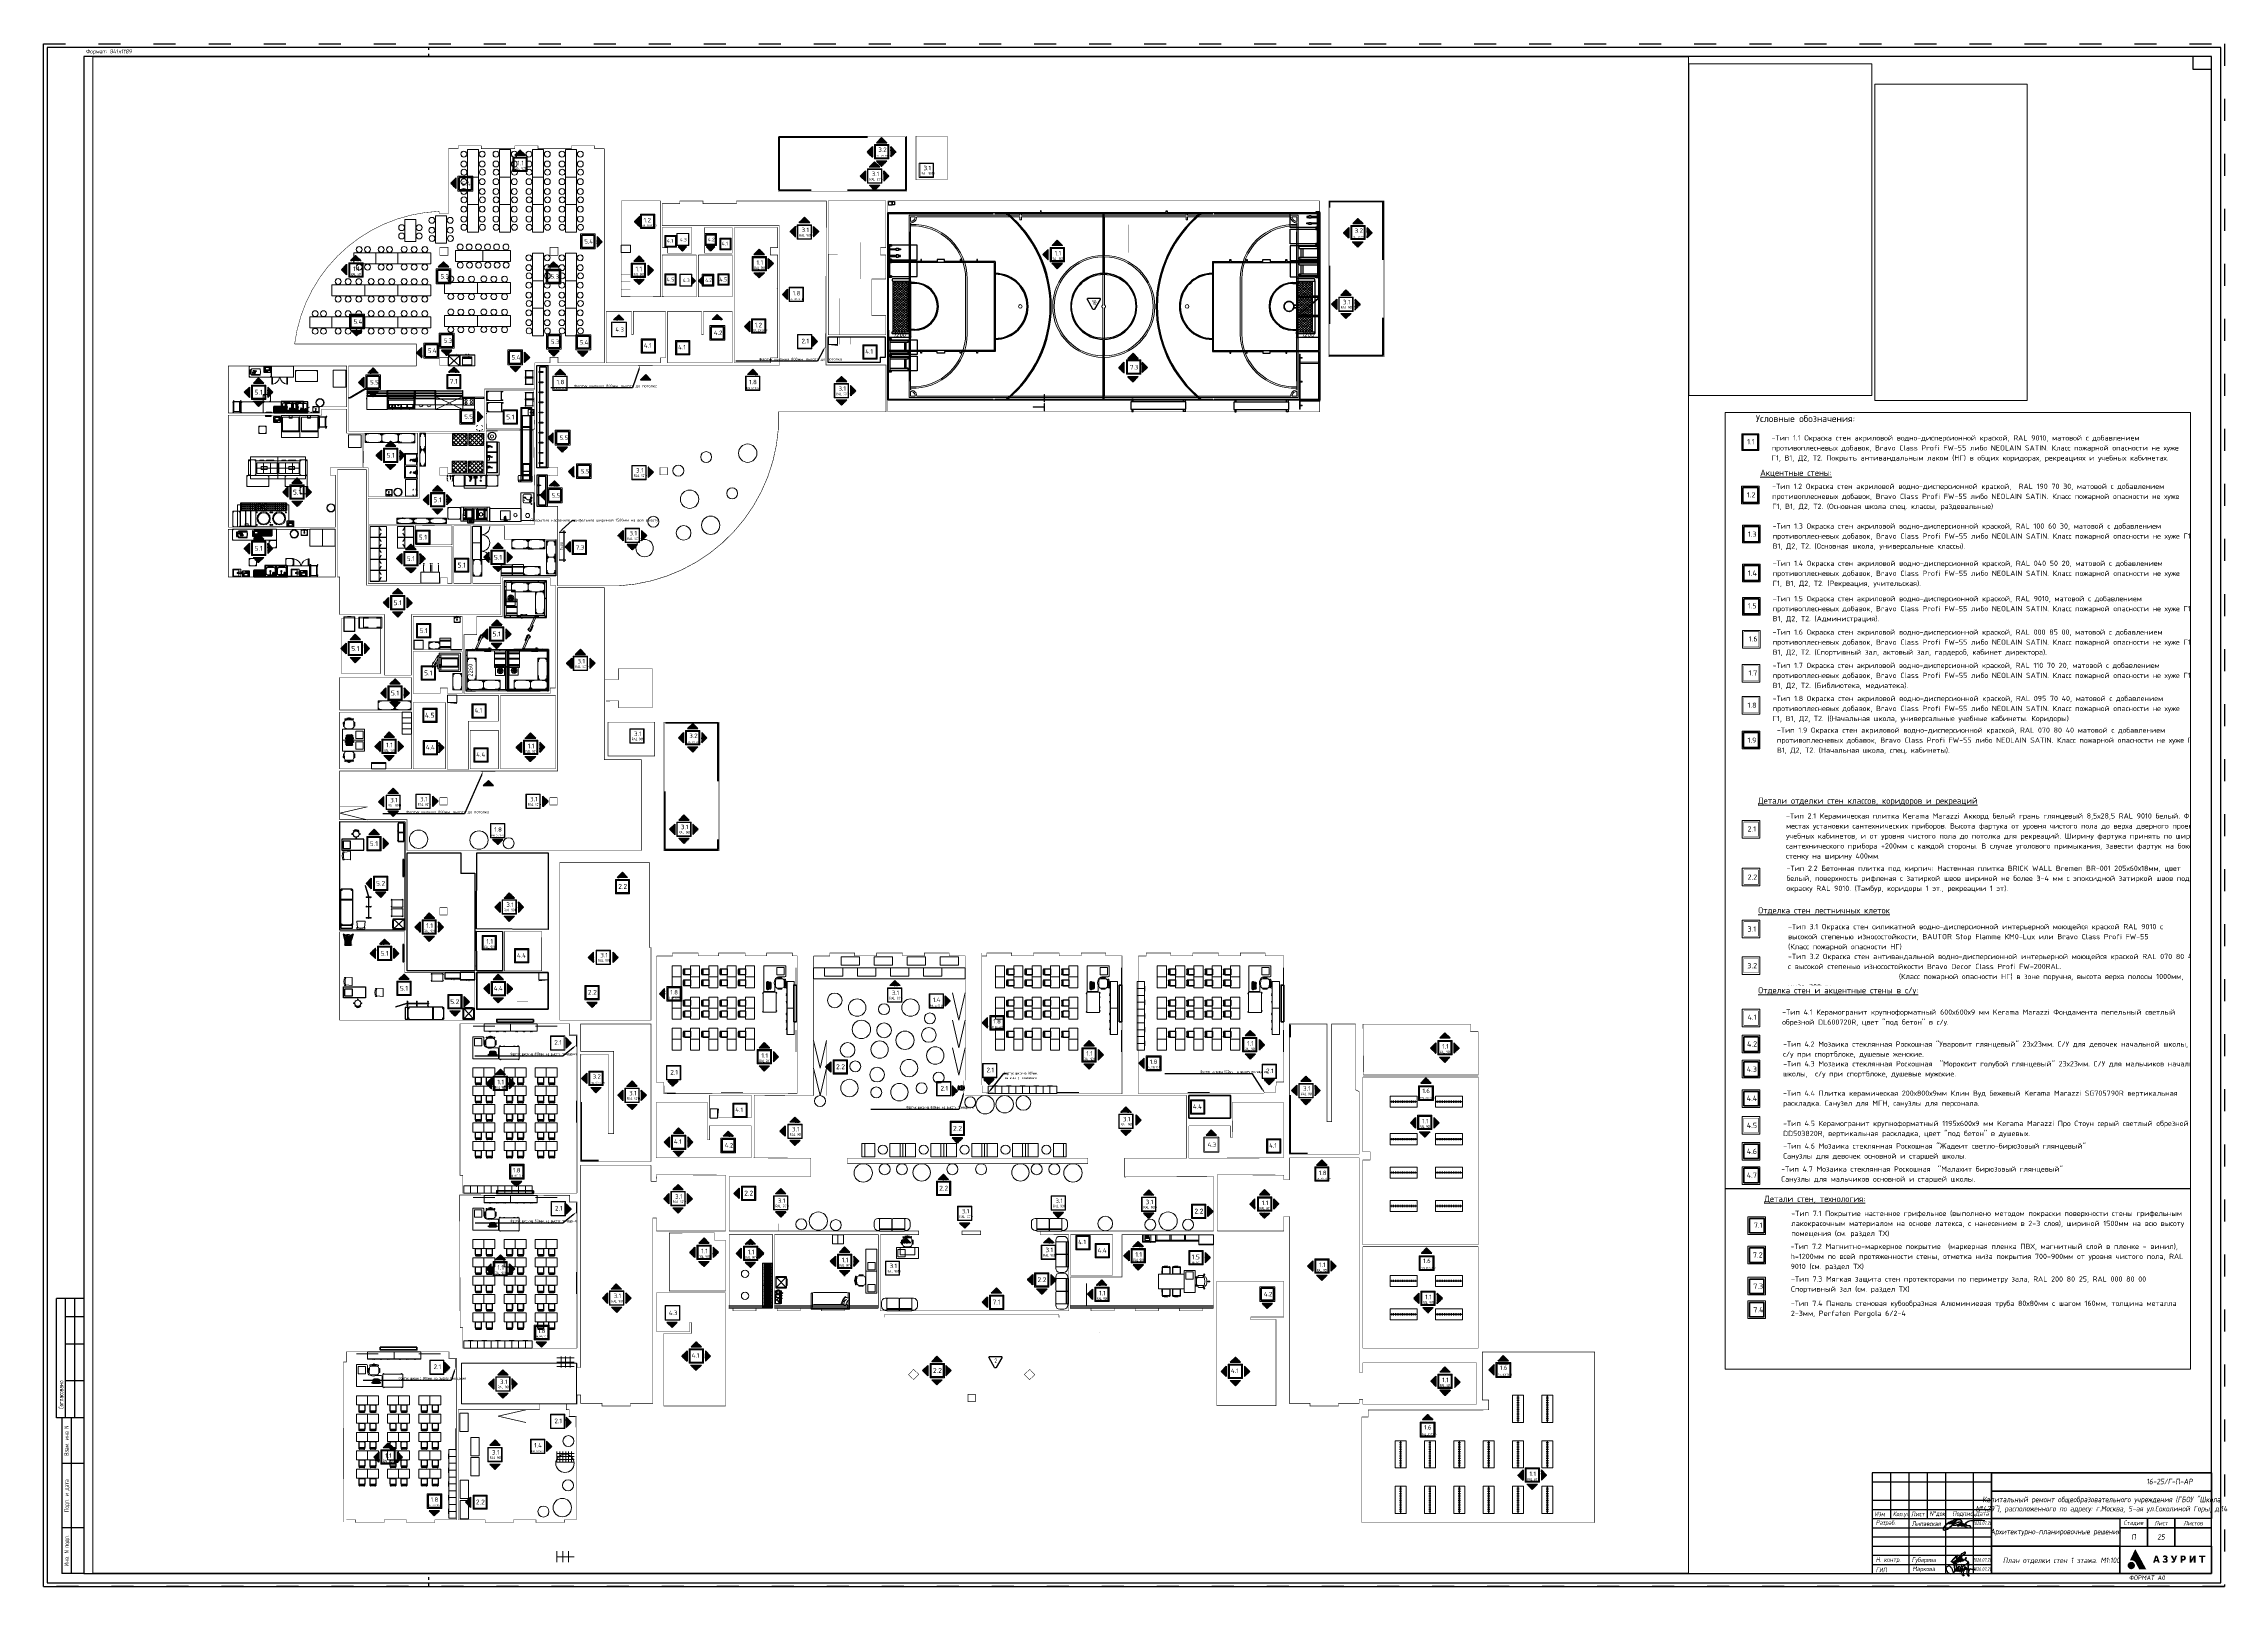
# Paper-space layout '25.стены 1этаж' of a CAD drawing. Header units: millimetres. Extents: x 265 to 1454, y -69 to 772.
# The model-space entities are those that its viewports show. They can reach past a viewport. Long polylines and large blocks are cut down to what shows.
import ezdxf
from ezdxf import colors
from ezdxf.entities.mleader import LeaderData, LeaderLine
from ezdxf.enums import TextEntityAlignment as Align
from ezdxf.math import Vec2, Vec3

# ---------------------------------------------------------------- set-up
doc = ezdxf.new("R2010")
doc.units = ezdxf.units.MM
for name, pattern in [('ACAD_ISO03W100', [30, 12, -18]), ('ADSK_Сверху', [450, 300, -150]), ('ADSK_Скрыто', [6, 3, -3]), ('ADSK_Штрих_ш3 п1_5', [4.5, 3, -1.5]), ('ADSK_Штриховая_ш2 п1', [3, 2, -1]), ('HIDDEN', [6, 4, -2]), ('HIDDEN2', [4.7625, 3.175, -1.5875]), ('невидимая', [9.525, 6.35, -3.175]), ('Штрих', [6.35, 3.175, -3.175])]:
    doc.linetypes.add(name, pattern=pattern)
for name, color, linetype, lineweight in [('!!!_Отделка стен', 7, 'Continuous', 15), ('_STAMP', 250, 'Continuous', 30), ('_TEXT', 189, 'Continuous', 30), ('АР_Перегородки газоблок', 165, 'Continuous', 30), ('АР_Потолок_Грильято_черный_100х100', 250, 'Continuous', 5), ('АР_Потолок_Грильято_черный_50х50', 20, 'Continuous', 5), ('Подписи', 5, 'Continuous', 25), ('текст', 7, 'Continuous', 15), ('ТХ_мебель передв', 250, 'Continuous', 13), ('ТХ_мебель_стац', 250, 'Continuous', 13), ('ТХ_обор_комп принт', 30, 'Continuous', 13), ('ТХ_ОСНОВНОЙ', 103, 'Continuous', 25), ('ТХ_пищеблок', 30, 'Continuous', 20), ('ТХ_разметка минифутбол', 7, 'Continuous', 9)]:
    doc.layers.add(name, color=color, linetype=linetype, lineweight=lineweight)
for name, color, linetype in [('_RAMKA', 7, 'Continuous'), ('ТХ', 7, 'Continuous'), ('ТХ ОБОРУДОВАНИЕ', 250, 'Continuous'), ('ТХ_ВК_оборуд.ТХ', 250, 'Continuous'), ('ТХ_ВК_трапы', 5, 'Continuous'), ('ТХ_мебель_мед', 210, 'Continuous'), ('ТХ_обор_бытовое', 14, 'Continuous'), ('ТХ_обор_мед', 212, 'Continuous'), ('ТХ_обор_спорт', 5, 'Continuous'), ('ТХ_разметка баскетбол', 7, 'Continuous'), ('ТХ_сантехника', 132, 'Continuous')]:
    doc.layers.add(name, color=color, linetype=linetype)
doc.layers.add('АР_Потолок_RAL 095 85 40', color=7, linetype='Continuous', lineweight=5, true_color=0xddc87a)
doc.layers.add('АР_Потолок_RAL 100 70 20', color=7, linetype='Continuous', lineweight=5, true_color=0xb3ac85)
doc.layers.add('ТХ_корр_25.03.26', color=1, linetype='Continuous', lineweight=30, plot=False)
doc.layers.add('ТХ_привязка ТХ', color=7, linetype='Continuous', true_color=0x163d5c)
doc.styles.add('Arial 200', font='arial.ttf', dxfattribs={"height": 500})
doc.styles.add('ISOCPEUR', font='isocpeur.ttf', dxfattribs={"height": 800})
doc.styles.add('ISOCPEUR_1', font='isocpeur.ttf', dxfattribs={"height": 300})
doc.styles.add('ISOCPEUR_9', font='isocpeur.ttf', dxfattribs={"height": 80})
doc.styles.add('ISOCPEUR_I_2', font='isocpeui.ttf', dxfattribs={"width": 0.9})
doc.styles.add('SIMPLEX', font='simplex.shx', dxfattribs={"width": 0.85, "oblique": 7})
doc.styles.get("Standard").update_dxf_attribs({"font": 'arial.ttf'})
doc.styles.add('Архитект', font='isocpeur.ttf', dxfattribs={"width": 0.8, "oblique": 8})
doc.styles.add('Архитектурный размер', font='isocpeur.ttf', dxfattribs={"width": 0.8, "oblique": 8})
doc.linetypes.add('зигзаг', pattern='A,0.00254,-5.08,[131,ltypeshp.shx,S=5.08,R=0,X=-5.08,Y=0],-10.16,[131,ltypeshp.shx,S=5.08,R=180,X=5.08,Y=0],-5.08', length=20.32254)
doc.linetypes.add('ограждение2', pattern='A,0.25,-0.1,[132,ltypeshp.shx,S=0.1,R=0,X=-0.1,Y=0],-0.1,1', length=1.45)
doc.dimstyles.new('BY  ARTEM 250', dxfattribs={"dimtxt": 250, "dimasz": 75, "dimexe": 50, "dimexo": 0, "dimgap": 25, "dimtad": 1, "dimdec": 0, "dimrnd": 50, "dimzin": 12, "dimdsep": 46, "dimtxsty": 'ISOCPEUR_I_2', "dimblk": 'OBLIQUE', "dimcen": 50, "dimclrd": 256, "dimclre": 256, "dimclrt": 256, "dimazin": 2, "dimtfac": 1, "dimtdec": 0, "dimtix": 1, "dimtmove": 0, "dimatfit": 0, "dimldrblk": 'OBLIQUE', "dimfxl": 1, "dimlwd": -1, "dimlwe": -1, "dimarcsym": 0})
doc.dimstyles.new('R_100', dxfattribs={"dimtxt": 270, "dimasz": 120, "dimexe": 100, "dimexo": 0, "dimgap": 60, "dimtad": 1, "dimdec": 0, "dimrnd": 5, "dimzin": 0, "dimdsep": 46, "dimtxsty": 'ISOCPEUR', "dimblk": 'ARCHTICK', "dimcen": 0, "dimdle": 100, "dimclrd": 256, "dimclre": 256, "dimclrt": 256, "dimadec": 0, "dimazin": 0, "dimtfac": 2, "dimtdec": 0, "dimtofl": 0, "dimtmove": 1, "dimatfit": 3, "dimfxl": 1, "dimtvp": 3, "dimtolj": 1, "dimtzin": 0, "dimarcsym": 0})
pattern_1 = [(45, (183184.327, -136582.77), (-35.355339, 35.355339), []), (45, (183219.683, -136582.77), (-35.355339, 35.355339), [62.5, -12.5, 0, -12.5])]
pattern_2 = [(45, (183206.994, -136578.246), (-35.355339, 35.355339), []), (45, (183242.35, -136578.246), (-35.355339, 35.355339), [62.5, -12.5, 0, -12.5])]
pattern_3 = [(45, (183177.274, -136594.8), (-35.355339, 35.355339), []), (45, (183212.63, -136594.8), (-35.355339, 35.355339), [62.5, -12.5, 0, -12.5])]
pattern_4 = [(45, (-188763.75, 80693.063), (-35.3553, 35.3553), []), (45, (-188728.393, 80693.063), (-35.3553, 35.3553), [62.5, -12.5, 0, -12.5])]
pattern_5 = [(45, (-171054.663, 80799.67), (-35.3553, 35.3553), []), (45, (-171019.31, 80799.67), (-35.3553, 35.3553), [62.5, -12.5, 0, -12.5])]
pattern_6 = [(45, (183188.89, -136609.775), (-35.355339, 35.355339), []), (45, (183224.244, -136609.775), (-35.355339, 35.355339), [62.5, -12.5, 0, -12.5])]
pattern_7 = [(45, (-1.414, -0.17), (-35.3553, 35.3553), []), (45, (33.94, -0.17), (-35.3553, 35.3553), [62.5, -12.5, 0, -12.5])]
pattern_8 = [(45, (-6.955, -0.965), (-35.3553, 35.3553), []), (45, (28.4, -0.965), (-35.3553, 35.3553), [62.5, -12.5, 0, -12.5])]

# ---------------------------------------------------------------- blocks, each defined once
blk = doc.blocks.new('_DOP_POLE')
at = {"layer": '_STAMP'}
for p, q in [((-15, 85), (-15, 150)), ((0, 150), (-15, 150)), ((-10, 85), (-10, 150)), ((-5, 85), (-5, 150)), ((0, 150), (0, 0)), ((0, 140), (-10, 140)), ((0, 125), (-10, 125)), ((0, 105), (-10, 105)), ((0, 85), (-15, 85)), ((-12, 85), (-12, 0)), ((-7, 85), (-7, 0)), ((0, 60), (-12, 60)), ((0, 25), (-12, 25)), ((0, 0), (-12, 0))]:
    blk.add_line(p, q, dxfattribs=at)
at = {"layer": '_TEXT', "style": 'ISOCPEUR', "width": 0.7}
for s, p in [('Согласовано', (-12.5, 97.5)), ('Взам. инв N', (-9.5, 72.5)), ('Подп. и дата', (-9.5, 42.5)), ('Инв. N подл.', (-9.5, 12.5))]:
    blk.add_text(s, height=2.5, rotation=90, dxfattribs=at).set_placement(p, align=Align.MIDDLE_CENTER)
blk = doc.blocks.new('*U52')
at = {"color": 0}
for p, q in [((1172, 827), (1172, 834)), ((1182, 827), (1172, 827))]:
    blk.add_line(p, q, dxfattribs=at)
at = {"layer": '_RAMKA', "color": 253, "linetype": 'ACAD_ISO03W100', "ltscale": 0.12}
for p, q in [((210, 834), (210, 841)), ((210, 0), (210, 7))]:
    blk.add_line(p, q, dxfattribs=at)
at = {"layer": '_RAMKA', "color": 0}
for points in [[(2, 2), (1187, 2), (1187, 839), (2, 839)], [(22, 7), (1182, 7), (1182, 834), (22, 834)]]:
    blk.add_lwpolyline(points, close=True, dxfattribs=at)
at = {"layer": 'Defpoints', "color": 255}
for q in [(0, 841), (1189, 0)]:
    blk.add_line((0, 0), q, dxfattribs=at)
at = {"layer": 'Defpoints', "color": 253, "linetype": 'ACAD_ISO03W100'}
blk.add_lwpolyline([(0, 841), (1189, 841), (1189, 0), (0, 0)], close=True, dxfattribs=at)
at = {"layer": '_RAMKA'}
blk.add_blockref('_DOP_POLE', (22, 7), dxfattribs=at)
at = {"layer": '_RAMKA', "color": 8, "insert": (23, 836.5), "char_height": 2.2, "attachment_point": 4, "style": 'SIMPLEX'}
blk.add_mtext_dynamic_manual_height_columns('Формат: 841x1189', width=59.756, gutter_width=12.5, heights=[0], dxfattribs=at)
at = {"layer": '_RAMKA', "color": 8, "style": 'SIMPLEX', "oblique": 7, "width": 0.85}
blk.add_attdef('ФОРМАТ_А', (1137, 3.5), '', height=2.5, dxfattribs=at)
blk = doc.blocks.new('Логотип Азурит')
at = {"layer": '_STAMP', "linetype": 'Continuous', "true_color": 0x2a3756}
h = blk.add_hatch(color=159, dxfattribs=at)
h.dxf.hatch_style = 1
h.paths.add_polyline_path([(-39.4, 8.5), (-40, 9.6), (-40.6, 10.7), (-41.1, 11.7), (-41.6, 12.6), (-41.8, 12.9), (-41.9, 13), (-41.9, 12.9), (-42, 12.8), (-42.4, 12), (-42.8, 11.2), (-43.1, 10.5), (-43.5, 9.7), (-44.2, 8.3), (-44.5, 7.6), (-44.7, 7.1), (-44.8, 6.9), (-44.7, 6.9), (-44.5, 7), (-44.3, 7), (-44.1, 7), (-43.9, 7), (-43.7, 6.9), (-43.6, 6.9), (-43.4, 6.9), (-43.2, 6.8), (-43.1, 6.7), (-42.9, 6.7), (-42.7, 6.6), (-42.6, 6.5), (-42.4, 6.4), (-42.3, 6.3), (-42.2, 6.2), (-42, 6), (-41.9, 5.9), (-41.8, 5.8), (-41.7, 5.7), (-41.6, 5.5), (-41.3, 4.9), (-41, 4.4), (-40.6, 3.6), (-40, 2.6), (-39.8, 2.1), (-37.9, 2.1), (-36.5, 2.1), (-35.9, 2.1), (-36.5, 3.1), (-36.8, 3.8), (-37.2, 4.4), (-37.7, 5.3), (-38.2, 6.3), (-38.5, 6.9), (-38.9, 7.5)])
at = {"layer": '_STAMP', "linetype": 'Continuous', "true_color": 0x1447b7}
h = blk.add_hatch(color=162, dxfattribs=at)
h.dxf.hatch_style = 1
h.paths.add_polyline_path([(-42.1, 4.2), (-42.1, 4.4), (-42.1, 4.6), (-42.2, 4.8), (-42.3, 4.9), (-42.4, 5.1), (-42.5, 5.3), (-42.6, 5.4), (-42.7, 5.5), (-42.8, 5.6), (-42.9, 5.7), (-43.1, 5.9), (-43.4, 6), (-43.6, 6), (-43.9, 6.1), (-44.2, 6.1), (-44.4, 6.1), (-44.5, 6), (-44.7, 6), (-44.9, 5.9), (-45, 5.8), (-45.2, 5.7), (-45.4, 5.6), (-45.5, 5.5), (-45.6, 5.3), (-45.7, 5.2), (-45.8, 5), (-45.9, 4.9), (-46, 4.7), (-46, 4.5), (-46.1, 4.3), (-46.1, 4.1), (-46.1, 3.9), (-46, 3.7), (-46, 3.5), (-45.9, 3.4), (-45.9, 3.2), (-45.8, 3.1), (-45.7, 3), (-45.6, 2.9), (-45.5, 2.8), (-45.4, 2.7), (-45.3, 2.6), (-45.2, 2.5), (-45.1, 2.4), (-45, 2.3), (-44.8, 2.3), (-44.7, 2.2), (-44.6, 2.2), (-44.4, 2.2), (-44.3, 2.1), (-44.1, 2.1), (-43.8, 2.1), (-43.6, 2.2), (-43.3, 2.3), (-43.1, 2.4), (-42.9, 2.5), (-42.7, 2.7), (-42.6, 2.8), (-42.4, 3), (-42.3, 3.1), (-42.3, 3.3), (-42.2, 3.5), (-42.1, 3.7), (-42.1, 3.8), (-42.1, 4)])
at = {"layer": '_STAMP', "linetype": 'Continuous', "true_color": 0x2a3756}
h = blk.add_hatch(color=159, dxfattribs=at)
h.dxf.hatch_style = 1
h.paths.add_polyline_path([(-29.3, 7.9), (-29.6, 8.8), (-29.9, 9.5), (-30.4, 9.5), (-30.9, 9.5), (-30.9, 9.4), (-31.3, 8.4), (-31.6, 7.3), (-32, 6.3), (-32.2, 5.6), (-32.1, 5.6), (-31.7, 5.6), (-31.2, 5.6), (-31.1, 6), (-31, 6.4), (-30.4, 6.4), (-29.8, 6.4), (-29.6, 6), (-29.5, 5.6), (-29, 5.6), (-28.5, 5.6), (-28.6, 5.8), (-28.9, 6.8)])
h.paths.add_polyline_path([(-30.8, 7.2), (-30.7, 7.3), (-30.6, 7.9), (-30.4, 8.4), (-30.4, 8.6), (-30.4, 8.7), (-30.4, 8.6), (-30.3, 8.4), (-30.2, 8.1), (-30.1, 7.7), (-30, 7.3), (-30, 7.2), (-30.4, 7.2)], flags=16)
h = blk.add_hatch(color=159, dxfattribs=at)
h.dxf.hatch_style = 1
h.paths.add_polyline_path([(-24.4, 7.3), (-24.5, 7.4), (-24.6, 7.5), (-24.7, 7.6), (-24.8, 7.6), (-24.7, 7.7), (-24.6, 7.8), (-24.5, 7.9), (-24.5, 8), (-24.4, 8.1), (-24.3, 8.2), (-24.3, 8.3), (-24.3, 8.3), (-24.3, 8.5), (-24.3, 8.7), (-24.3, 8.7), (-24.3, 8.8), (-24.4, 9), (-24.5, 9.1), (-24.6, 9.3), (-24.8, 9.4), (-24.9, 9.5), (-25.1, 9.5), (-25.3, 9.6), (-25.6, 9.6), (-25.7, 9.6), (-25.9, 9.6), (-26.1, 9.6), (-26.2, 9.5), (-26.4, 9.5), (-26.5, 9.4), (-26.7, 9.3), (-26.8, 9.2), (-26.9, 9.2), (-26.8, 9), (-26.6, 8.7), (-26.5, 8.5), (-26.5, 8.5), (-26.5, 8.5), (-26.3, 8.6), (-26.2, 8.7), (-26.1, 8.7), (-25.9, 8.8), (-25.8, 8.8), (-25.7, 8.8), (-25.6, 8.8), (-25.5, 8.8), (-25.5, 8.7), (-25.4, 8.7), (-25.3, 8.6), (-25.3, 8.6), (-25.3, 8.5), (-25.3, 8.4), (-25.3, 8.3), (-25.3, 8.2), (-25.4, 8.1), (-25.4, 8.1), (-25.4, 8.1), (-25.5, 8), (-25.6, 8), (-25.8, 8), (-26.1, 8), (-26.1, 7.6), (-26.1, 7.2), (-25.8, 7.2), (-25.5, 7.2), (-25.5, 7.2), (-25.4, 7.2), (-25.3, 7.2), (-25.3, 7.1), (-25.2, 7.1), (-25.2, 7), (-25.2, 7), (-25.2, 6.9), (-25.2, 6.8), (-25.2, 6.7), (-25.2, 6.6), (-25.2, 6.6), (-25.3, 6.5), (-25.3, 6.5), (-25.4, 6.5), (-25.4, 6.4), (-25.5, 6.4), (-25.7, 6.4), (-25.8, 6.4), (-25.9, 6.4), (-26, 6.4), (-26.2, 6.5), (-26.3, 6.6), (-26.4, 6.7), (-26.5, 6.8), (-26.8, 6.5), (-26.9, 6.3), (-27, 6.2), (-27, 6.1), (-27, 6.1), (-26.9, 6.1), (-26.8, 6), (-26.6, 5.8), (-26.4, 5.7), (-26.2, 5.6), (-26, 5.6), (-25.8, 5.6), (-25.5, 5.6), (-25.3, 5.6), (-25.1, 5.6), (-25, 5.7), (-24.9, 5.7), (-24.7, 5.8), (-24.6, 5.9), (-24.5, 5.9), (-24.4, 6), (-24.4, 6.1), (-24.3, 6.2), (-24.3, 6.4), (-24.2, 6.5), (-24.2, 6.7), (-24.2, 6.8), (-24.2, 6.9), (-24.2, 7.1), (-24.3, 7.2), (-24.3, 7.3)])
h = blk.add_hatch(color=159, dxfattribs=at)
h.dxf.hatch_style = 1
h.paths.add_polyline_path([(-19.6, 8), (-19.4, 8.7), (-19.1, 9.2), (-19, 9.5), (-19.2, 9.5), (-19.5, 9.5), (-20, 9.5), (-20, 9.4), (-20.3, 8.7), (-20.6, 7.8), (-20.6, 7.7), (-20.7, 7.6), (-20.7, 7.6), (-20.7, 7.7), (-20.8, 8), (-21, 8.4), (-21.3, 9.1), (-21.5, 9.5), (-22.1, 9.5), (-22.6, 9.5), (-22.4, 9.2), (-21.9, 8.2), (-21.3, 7.1), (-21.1, 6.6), (-21.1, 6.6), (-21.1, 6.5), (-21.1, 6.5), (-21.2, 6.4), (-21.3, 6.4), (-21.4, 6.4), (-21.5, 6.4), (-21.5, 6.4), (-21.6, 6.4), (-21.7, 6.5), (-21.8, 6.5), (-21.9, 6.5), (-21.9, 6.4), (-22.1, 6), (-22.2, 5.9), (-22.2, 5.8), (-22.1, 5.8), (-21.9, 5.7), (-21.8, 5.6), (-21.7, 5.6), (-21.5, 5.6), (-21.3, 5.6), (-21.1, 5.6), (-21, 5.6), (-20.9, 5.7), (-20.8, 5.7), (-20.7, 5.8), (-20.6, 5.8), (-20.6, 5.9), (-20.5, 6), (-20.3, 6.2), (-20.3, 6.4), (-20.2, 6.5), (-19.9, 7.3)])
h = blk.add_hatch(color=159, dxfattribs=at)
h.dxf.hatch_style = 1
h.paths.add_polyline_path([(-14.5, 7.5), (-14.4, 7.6), (-14.4, 7.7), (-14.3, 8), (-14.3, 8.2), (-14.3, 8.4), (-14.4, 8.6), (-14.4, 8.8), (-14.5, 8.9), (-14.6, 9), (-14.6, 9.1), (-14.7, 9.2), (-14.8, 9.3), (-14.9, 9.4), (-15.1, 9.4), (-15.2, 9.5), (-15.3, 9.5), (-15.5, 9.5), (-16.3, 9.5), (-17.2, 9.5), (-17.2, 7.6), (-17.2, 5.6), (-16.7, 5.6), (-16.3, 5.6), (-16.3, 6.2), (-16.3, 6.8), (-15.9, 6.8), (-15.6, 6.8), (-15.4, 6.9), (-15.2, 6.9), (-15, 7), (-14.8, 7.1), (-14.7, 7.2), (-14.6, 7.4)])
h.paths.add_polyline_path([(-15.6, 7.7), (-15.7, 7.7), (-16, 7.7), (-16.3, 7.7), (-16.3, 8.2), (-16.3, 8.7), (-15.9, 8.7), (-15.6, 8.7), (-15.6, 8.7), (-15.5, 8.7), (-15.4, 8.6), (-15.4, 8.5), (-15.3, 8.4), (-15.3, 8.4), (-15.3, 8.2), (-15.3, 8.1), (-15.3, 8), (-15.3, 7.9), (-15.4, 7.9), (-15.4, 7.8), (-15.4, 7.8), (-15.5, 7.7)], flags=16)
h = blk.add_hatch(color=159, dxfattribs=at)
h.dxf.hatch_style = 1
h.paths.add_polyline_path([(-10.1, 7.8), (-10, 8), (-9.9, 8.1), (-9.9, 7.9), (-10, 7.5), (-10, 6.7), (-10, 5.6), (-9.5, 5.6), (-9, 5.6), (-9, 7.6), (-9, 9.5), (-9.5, 9.5), (-10, 9.5), (-10.4, 8.9), (-10.8, 8.1), (-11, 7.8), (-11.3, 7.3), (-11.4, 7.1), (-11.4, 7), (-11.4, 7.3), (-11.4, 7.8), (-11.4, 8.6), (-11.4, 9.5), (-11.9, 9.5), (-12.3, 9.5), (-12.3, 7.6), (-12.3, 5.6), (-11.9, 5.6), (-11.4, 5.6), (-11.2, 5.9), (-10.6, 6.9), (-10.3, 7.4)])
h = blk.add_hatch(color=159, dxfattribs=at)
h.dxf.hatch_style = 1
h.paths.add_polyline_path([(-3.7, 9.1), (-3.7, 9.5), (-5.4, 9.5), (-7.1, 9.5), (-7.1, 9.1), (-7.1, 8.7), (-6.5, 8.7), (-5.9, 8.7), (-5.9, 7.2), (-5.9, 5.6), (-5.4, 5.6), (-5, 5.6), (-5, 7.2), (-5, 8.7), (-4.3, 8.7), (-3.7, 8.7)])
blk = doc.blocks.new('подпись Липавская')
at = {"color": 162, "lineweight": 18, "true_color": 0x0034d1}
for points, knots in [([(2.4, -0.6), (1.9, -1.1), (1.5, -1.5), (0.6, -2.3), (0.2, -2.6), (-0.4, -3.1), (-0.8, -3.3), (-1.5, -3.6), (-1.9, -3.7), (-2.4, -3.8), (-2.6, -3.8), (-2.9, -3.6), (-3, -3.5), (-3.1, -3.2), (-3, -3.1), (-3, -2.6), (-2.9, -2.3), (-2.6, -1.9), (-2.5, -1.7), (-2, -1), (-1.6, -0.6), (-0.8, 0.1), (-0.4, 0.4), (0.6, 0.9), (1, 1.2), (1.6, 1.4), (1.6, 1.4), (1.7, 1.5)], [1.927995, 1.927995, 1.927995, 1.927995, 2.162861, 2.162861, 2.342684, 2.342684, 2.481252, 2.481252, 2.589465, 2.589465, 2.644352, 2.644352, 2.684993, 2.684993, 2.725633, 2.725633, 2.816518, 2.816518, 2.907403, 2.907403, 3.101021, 3.101021, 3.294638, 3.294638, 3.488255, 3.488255, 3.514244, 3.514244, 3.514244, 3.514244]), ([(1.5, 0.1), (1.6, 0.1), (1.8, 0.1), (2, 0.2), (2.1, 0.3), (2.5, 0.4), (2.7, 0.6), (3, 0.7)], [0.9055552, 0.9055552, 0.9055552, 0.9055552, 0.9629326, 0.9629326, 1.02031, 1.02031, 1.1239395, 1.1239395, 1.1239395, 1.1239395]), ([(6.8, 0.3), (6.6, 0.1), (6.3, 0), (5.8, -0.3), (5.5, -0.5), (5, -0.7), (4.7, -0.8), (4.2, -1), (4, -1), (3.6, -1.1), (3.4, -1.1), (3, -1.1), (2.8, -1.1), (2.6, -1), (2.5, -1), (2.4, -0.8), (2.3, -0.7), (2.4, -0.6)], [4.3062538, 4.3062538, 4.3062538, 4.3062538, 4.4138757, 4.4138757, 4.5214976, 4.5214976, 4.6291196, 4.6291196, 4.7090277, 4.7090277, 4.7729116, 4.7729116, 4.8231548, 4.8231548, 4.8495834, 4.8495834, 4.87234, 4.87234, 4.87234, 4.87234]), ([(2.8, -0.2), (3.1, 0.1), (3.6, 0.3), (4.3, 0.6), (4.6, 0.7), (5.2, 0.9), (5.6, 0.9), (6.2, 1), (6.5, 1), (6.8, 1)], [4.9347748, 4.9347748, 4.9347748, 4.9347748, 5.0568055, 5.0568055, 5.1788362, 5.1788362, 5.3146558, 5.3146558, 5.3908243, 5.3908243, 5.3908243, 5.3908243]), ([(5.1, 2.3), (5.5, 2.3), (5.9, 2.2), (6.5, 2), (6.7, 2), (7.1, 1.6), (7.3, 1.3), (7.3, 1), (7.2, 0.9), (7.2, 0.8)], [3.9400756, 3.9400756, 3.9400756, 3.9400756, 4.077799, 4.077799, 4.1515227, 4.1515227, 4.2252463, 4.2252463, 4.2499379, 4.2499379, 4.2499379, 4.2499379]), ([(7.2, 0.8), (7.3, 0.7), (7.3, 0.5), (7.3, 0.3), (7.3, 0.2), (7.3, 0), (7.2, 0), (7.2, 0)], [5.43291642, 5.43291642, 5.43291642, 5.43291642, 5.46279586, 5.46279586, 5.4926753, 5.4926753, 5.50331351, 5.50331351, 5.50331351, 5.50331351]), ([(7.2, 0), (7.4, 0), (7.5, 0), (7.8, 0), (8, 0), (8.2, -0.2), (8.3, -0.3), (8.3, -0.4)], [6.0978529, 6.0978529, 6.0978529, 6.0978529, 6.1425729, 6.1425729, 6.1872929, 6.1872929, 6.2036694, 6.2036694, 6.2036694, 6.2036694]), ([(8.7, -0.5), (8.8, -0.1), (9.2, 0.3), (9.8, 0.8), (10.2, 1.1), (11, 1.4), (11.4, 1.5), (12.7, 1.7), (13.6, 1.8), (15, 1.9), (15.7, 1.9), (16.8, 1.9), (17.2, 1.9), (18, 1.8), (18.5, 1.8), (19.2, 1.7), (19.4, 1.7), (19.7, 1.7)], [7.769656, 7.769656, 7.769656, 7.769656, 7.921996, 7.921996, 8.074335, 8.074335, 8.226675, 8.226675, 8.542229, 8.542229, 8.775159, 8.775159, 8.93404, 8.93404, 9.09292, 9.09292, 9.186254, 9.186254, 9.186254, 9.186254]), ([(6.6, -0.7), (6.5, -0.8), (6.4, -0.9), (6, -1.1), (5.7, -1.3), (5.4, -1.4), (5.3, -1.4), (5.2, -1.4), (5.1, -1.4), (5, -1.4), (5, -1.4), (4.9, -1.4), (4.8, -1.3), (4.8, -1.1), (4.8, -1.1), (4.9, -1), (4.9, -1), (4.9, -0.9), (5, -0.9), (5.1, -0.8), (5.3, -0.7), (5.5, -0.6), (5.6, -0.5), (5.9, -0.4), (6, -0.3), (6.3, -0.3), (6.3, -0.3), (6.4, -0.2)], [5.5967371, 5.5967371, 5.5967371, 5.5967371, 5.6654435, 5.6654435, 5.7341498, 5.7341498, 5.7599769, 5.7599769, 5.7754743, 5.7754743, 5.7848694, 5.7848694, 5.7920528, 5.7920528, 5.7992363, 5.7992363, 5.8064198, 5.8064198, 5.8255794, 5.8255794, 5.8652806, 5.8652806, 5.9049817, 5.9049817, 5.9720452, 5.9720452, 5.9983972, 5.9983972, 5.9983972, 5.9983972]), ([(7.7, -1.2), (7.7, -1.3), (7.6, -1.3), (7.4, -1.4), (7.3, -1.5), (7.1, -1.5), (7, -1.5), (6.9, -1.4), (6.9, -1.4), (6.8, -1.3), (6.8, -1.2), (6.8, -1.1), (6.8, -1), (6.9, -0.9), (6.9, -0.9), (7, -0.8), (7.1, -0.7), (7.4, -0.6), (7.6, -0.5), (7.7, -0.5)], [6.3030834, 6.3030834, 6.3030834, 6.3030834, 6.3311025, 6.3311025, 6.3581066, 6.3581066, 6.3684891, 6.3684891, 6.3749758, 6.3749758, 6.3814625, 6.3814625, 6.3879491, 6.3879491, 6.4022384, 6.4022384, 6.4305971, 6.4305971, 6.4944159, 6.4944159, 6.4944159, 6.4944159]), ([(8.6, -1.2), (8.5, -1.3), (8.4, -1.3), (8.3, -1.4), (8.2, -1.4), (8.1, -1.5), (8, -1.5), (7.9, -1.4), (7.8, -1.4), (7.7, -1.3), (7.7, -1.3), (7.7, -1.2)], [6.63437936, 6.63437936, 6.63437936, 6.63437936, 6.65591892, 6.65591892, 6.6718971, 6.6718971, 6.68234273, 6.68234273, 6.6889962, 6.6889962, 6.69151939, 6.69151939, 6.69151939, 6.69151939]), ([(9.7, -1.1), (9.9, -1.1), (10.3, -1), (11, -1), (11.3, -1), (11.8, -1.2), (11.9, -1.4), (12.1, -1.8), (12, -2.1), (11.8, -2.3), (11.7, -2.4), (11.3, -2.5), (11.2, -2.5), (10.6, -2.5), (10.3, -2.5), (9.7, -2.3), (9.5, -2.2), (9.1, -2), (8.9, -1.9), (8.6, -1.5), (8.6, -1.4), (8.6, -1.2)], [7.0162906, 7.0162906, 7.0162906, 7.0162906, 7.0993883, 7.0993883, 7.1824861, 7.1824861, 7.2545595, 7.2545595, 7.301037, 7.301037, 7.3475144, 7.3475144, 7.3939919, 7.3939919, 7.486045, 7.486045, 7.578098, 7.578098, 7.6546435, 7.6546435, 7.6967383, 7.6967383, 7.6967383, 7.6967383]), ([(9.2, -0.6), (9.2, -0.6), (9.3, -0.6), (9.5, -0.5), (9.5, -0.5), (9.6, -0.5), (9.7, -0.6), (9.8, -0.8), (9.8, -0.8), (9.8, -0.9), (9.8, -1), (9.8, -1), (9.7, -1.1), (9.7, -1.1)], [6.85701628, 6.85701628, 6.85701628, 6.85701628, 6.88166544, 6.88166544, 6.8944683, 6.8944683, 6.90289754, 6.90289754, 6.91132677, 6.91132677, 6.91975601, 6.91975601, 6.93200035, 6.93200035, 6.93200035, 6.93200035])]:
    blk.add_open_spline(points, degree=3, knots=knots, dxfattribs=at)
blk.add_spline([(0, 0), (0, -0.1), (0.3, -0.2), (0.8, 0), (1.4, 0.3), (1.9, 0.6), (2.3, 0.9), (2.7, 1.2), (2.9, 1.5), (3, 1.7), (3, 1.9), (2.7, 1.9), (2.4, 1.7), (1.8, 1.3), (1.5, 1), (1.2, 0.5), (1.1, 0.1), (1.2, -0.1), (1.6, -0.2), (2.1, 0), (2.5, 0.2), (2.9, 0.4), (3.5, 0.7), (4.1, 1.2), (4.6, 1.8), (4.8, 2.1), (4.9, 2.3), (4.5, 2.1), (4.1, 1.7), (3.7, 1.3), (3.1, 0.5), (2.4, -0.2), (1.7, -1), (0.7, -1.8), (-0.1, -2.5), (-1.4, -3.3), (-2.7, -3.4), (-2.7, -2.6), (-2.3, -1.8), (-1.6, -1), (-0.5, -0.1), (1, 0.8), (2, 1.3), (3.5, 1.8), (4.9, 2), (5.9, 2), (6.5, 1.8), (6.9, 1.5), (7, 1.1), (6.6, 0.4), (5.7, -0.1), (4.4, -0.6), (3.4, -0.9), (2.6, -0.8), (3.8, 0.1), (4.9, 0.5), (6.3, 0.7), (7.1, 0.5), (7, 0.1), (6.8, -0.2), (6.4, -0.5), (5.9, -0.9), (5, -1.2), (5.4, -0.9), (5.6, -0.8), (5.9, -0.6), (6.2, -0.5), (6.9, -0.3), (7.6, -0.2), (8, -0.4), (8.1, -0.4), (8, -0.6), (7.7, -1), (7.3, -1.2), (7, -1.2), (7.2, -1), (7.4, -0.9), (7.8, -0.7), (8.1, -0.6), (8.4, -0.6), (8.5, -0.7), (8.4, -1.1), (8.2, -1.2), (8, -1.2), (8, -1), (8.2, -0.9), (8.7, -0.9), (9, -0.9), (9.6, -0.8), (9.4, -1.1), (10.8, -1.2), (11.7, -1.6), (11.8, -1.9), (10.3, -2.2), (9.5, -1.9), (8.9, -1.5), (8.8, -0.7), (9.2, -0.1), (9.8, 0.5), (10.7, 1), (12.2, 1.4), (13.8, 1.6), (15.5, 1.7), (16.6, 1.7), (17.2, 1.6), (18.3, 1.6), (19.6, 1.4)], degree=3, dxfattribs=at)
for points in [[(0.2, 0.1), (0.5, 0.1), (0.6, 0.2), (0.9, 0.3)], [(1.6, 0.7), (1.9, 0.9), (2.1, 1), (2.3, 1.2)], [(2, 1.1), (1.8, 0.9), (1.7, 0.8), (1.6, 0.7)], [(3.3, 0.4), (3.1, 0.2), (3, 0), (2.8, -0.2)], [(3.2, 2), (3.6, 2), (3.9, 2.1), (4.2, 2.2)], [(8.3, -0.4), (8.4, -0.4), (8.6, -0.4), (8.7, -0.5)]]:
    blk.add_open_spline(points, degree=3, dxfattribs=at)
blk = doc.blocks.new('A$C87e5faed')
at = {"color": 172, "true_color": 0x1616e3}
for p, q in [((4.5, 4), (1.3, 0.4)), ((1.3, 0.4), (4.4, 3.1)), ((1.3, 0.4), (4.4, 3)), ((4.5, 3.9), (1.4, 0.4)), ((2.7, -0.6), (4.6, 1.4)), ((2.8, -0.6), (4.6, 1.3)), ((3.9, 0), (3.2, -0.6)), ((3.9, 0), (4, 0.1)), ((4, 0.1), (4.6, 0.7)), ((4.1, 0.2), (4.6, 0.6)), ((4.5, 3.2), (4.7, 3.4)), ((4.5, 3.1), (4.7, 3.3)), ((4.6, 1.4), (5.1, 1.9)), ((4.6, 1.4), (4.9, 1.8)), ((4.6, 0.5), (4.6, 0.3)), ((4.6, 0.3), (4.8, 0.2)), ((4.7, 0.7), (7.2, 2.9)), ((4.9, 1.3), (4.7, 0.9)), ((4.7, 0.7), (4.7, 0.6)), ((4.7, 0.6), (4.7, 0.3)), ((4.7, 0.3), (4.8, 0.3)), ((4.8, 0.8), (7.2, 3)), ((5, 1.3), (4.8, 0.8)), ((4.8, 0.3), (5.3, 0.4)), ((4.8, 0.2), (5.3, 0.4)), ((4.8, 0.2), (5.3, 0.4)), ((7.2, 3), (5, 1.3)), ((7.1, 3), (5, 1.3)), ((5.1, 2), (7.4, 4.8)), ((5.2, 2.1), (7.4, 4.8)), ((5.3, 0.4), (7.5, 2)), ((5.3, 0.4), (6.5, 1.2)), ((6.7, 1.4), (6.2, 0.8)), ((6.5, 1.2), (6.2, 0.8)), ((6.7, 1.4), (7.6, 2)), ((6.7, 0.6), (7.1, 0.9)), ((7.5, 2), (6.8, 1.5)), ((6.8, 0.5), (7.2, 1)), ((6.9, 1.5), (6.9, 1.5)), ((7.8, 1.8), (7.1, 0.9)), ((7.2, 1), (8, 1.7)), ((7.9, 1.7), (7.2, 1)), ((7.2, 1), (7.3, 0.8)), ((7.3, 1), (8, 1.6)), ((7.4, 0.9), (7.3, 1)), ((7.3, 0.8), (7.5, 0.8)), ((7.4, 4.8), (8.7, 5.6)), ((7.4, 4.8), (8.7, 5.6)), ((7.4, 0.9), (7.5, 0.9)), ((7.5, 2), (7.6, 2)), ((7.5, 0.8), (7.8, 0.9)), ((7.5, 0.9), (7.8, 0.9)), ((7.8, 0.9), (9, 1.7)), ((7.8, 0.9), (9.1, 1.6)), ((9.2, 1.5), (10.5, 0.4)), ((9.2, 1.4), (10.5, 0.4)), ((9.7, 2.6), (9.6, 2.6)), ((9.7, 2.5), (9.6, 2.5)), ((9.8, 2.5), (9.7, 2.6)), ((9.7, 2.5), (9.7, 2.5)), ((3, -0.7), (2.7, -0.6)), ((3, -0.7), (2.8, -0.6)), ((3.2, -0.6), (3, -0.7)), ((3.3, -0.6), (3, -0.7)), ((3.9, 0), (3.3, -0.6)), ((10.2, -0.7), (7.3, -2.5)), ((10.2, -0.8), (7.3, -2.6))]:
    blk.add_line(p, q, dxfattribs=at)
for points in [[(3.9, 0), (3.1, -0.2), (2.4, -0.3), (2.1, -0.3), (2.1, -0.1), (2.4, 0.2), (4.5, 1.6)], [(4, 0.1), (3.1, -0.2), (2.4, -0.3), (2.2, -0.2), (2.2, -0.1), (2.5, 0.2), (4.5, 1.6), (4.6, 1.4)], [(4.6, 0.5), (4.2, 0.1), (4, 0.1)], [(4.6, 0.6), (4.6, 0.5), (4.2, 0.2), (4.1, 0.2)], [(4.5, 3.1), (4.4, 2.2), (4.6, 1.6)], [(4.4, 3), (4.4, 2.2), (4.5, 1.6)], [(4.6, 1.6), (5.1, 2)], [(4.6, 1.6), (4.9, 1.8)], [(4.6, 1.6), (4.6, 1.4)], [(4.6, 1.4), (4.7, 0.9)], [(4.6, 1.3), (4.7, 0.9), (4.6, 0.7)]]:
    blk.add_lwpolyline(points, dxfattribs=at)
for points in [[(4.7, 3.3), (5.1, 3.7, 0.664719), (5, 3.9, 0.116051), (4.6, 3.6, 0.12803), (4.5, 3.4), (4.4, 3.1)], [(4.7, 3.4), (5.1, 3.7, 0.620604), (5, 3.8, 0.116009), (4.7, 3.6, 0.126024), (4.5, 3.3), (4.5, 3.2)], [(5.1, 1.9), (5.4, 2.1), (9.2, 5.1, 0.828646), (8.7, 5.6)], [(5.2, 2.1), (5.4, 2.2), (9.1, 5.1, 0.817588), (8.7, 5.6)]]:
    blk.add_lwpolyline(points, format="xyb", dxfattribs=at)
for centre, radius, start, end in [((6.4, 0.7), 0.164, 144.8899, 225.505), ((6.4, 0.7), 0.222, 144.8899, 225.505), ((6.5, 0.9), 0.486, 237.4946, 304.5474), ((6.5, 0.9), 0.428, 237.4946, 304.5474), ((7.2, 2.9), 0.0636, 335.3486, 107.8343), ((7.9, 1.7), 0.131, 327.1495, 150.1539), ((7.9, 1.7), 0.0731, 327.1495, 150.1539), ((9.7, 1.9), 0.682, 96.4472, 194.9902), ((9.7, 1.9), 0.624, 96.4472, 193.5642), ((8.4, 3), 1.49, 299.157, 339.3007), ((8.4, 3), 1.44, 299.6881, 338.4776), ((9.7, 1.9), 0.624, 199.0634, 220.3111), ((9.7, 1.9), 0.682, 200.0512, 220.3111), ((9.9, -0.1), 0.707, 295.4048, 36.3986), ((9.9, -0.1), 0.765, 295.4048, 36.3986)]:
    blk.add_arc(centre, radius, start, end, dxfattribs=at)
blk = doc.blocks.new('_Azurit_Stamp 1')
at = {"layer": '_STAMP', "lineweight": -2}
for p, q in [((-185, 50), (-120, 50)), ((-120, 55), (-120, 0)), ((-185, 40), (-120, 40)), ((-185, 25), (-120, 25)), ((-185, 20), (-120, 20)), ((-185, 15), (-120, 15)), ((-185, 10), (-120, 10)), ((-185, 5), (-120, 5))]:
    blk.add_line(p, q, dxfattribs=at)
at = {"layer": '_STAMP', "lineweight": 30}
for p, q in [((-175, 55), (-175, 30)), ((-165, 55), (-165, 0)), ((-155, 55), (-155, 30)), ((-145, 55), (-145, 0)), ((-130, 55), (-130, 0)), ((-185, 35), (-120, 35)), ((-185, 30), (-120, 30))]:
    blk.add_line(p, q, dxfattribs=at)
at = {"layer": '_STAMP', "lineweight": -2}
blk.add_lwpolyline([(-185, 0), (0, 0), (0, 55), (-185, 55)], close=True, dxfattribs=at)
at = {"layer": '_STAMP', "lineweight": 30}
for points in [[(-185, 0), (0, 0), (0, 55), (-185, 55)], [(-120, 55), (0, 55), (0, 45), (-120, 45)], [(-120, 45), (0, 45), (0, 30), (-120, 30)], [(-120, 30), (-50, 30), (-50, 15), (-120, 15)], [(-50, 25), (-35, 25), (-35, 30), (-50, 30)], [(-50, 15), (-35, 15), (-35, 25), (-50, 25)], [(-35, 25), (-20, 25), (-20, 30), (-35, 30)], [(-35, 15), (-20, 15), (-20, 25), (-35, 25)], [(-20, 25), (0, 25), (0, 30), (-20, 30)], [(-20, 15), (0, 15), (0, 25), (-20, 25)], [(-120, 15), (-50, 15), (-50, 0), (-120, 0)], [(-50, 15), (0, 15), (0, 0), (-50, 0)]]:
    blk.add_lwpolyline(points, close=True, dxfattribs=at)
at = {"layer": 'Подписи', "color": 5, "true_color": 0x0000ff}
for points in [[(-140.7, 0.6), (-140.9, 1.2), (-141.2, 1.9), (-141.4, 2.6), (-141.9, 3.2), (-142.5, 3.8), (-143.3, 4.1), (-143.9, 3.9), (-144.5, 3.4), (-144.7, 2.9), (-144.7, 2.2), (-144.3, 1.5), (-144.1, 1), (-143.4, 0.4), (-142.6, 0), (-141.6, 0), (-141, 0.2), (-140.1, 1), (-139.9, 2.1), (-139.9, 3), (-139.9, 4.4), (-139.9, 5.4)], [(-139.6, 4.8), (-139.8, 5.5), (-140.1, 5.8), (-140.5, 5.8), (-140.6, 5.5), (-140.6, 4.9), (-140.4, 4.1), (-140.1, 3), (-139.7, 2), (-139.3, 1.2), (-139, 2.8), (-138.9, 4), (-138.9, 5), (-138.9, 5.4), (-139.3, 5.5), (-139.3, 5.2), (-139.1, 3.8), (-138.6, 1.5), (-138.4, 1.1), (-138, 1.8), (-137.9, 2.8), (-137.9, 3.3), (-138.3, 3.3), (-138.5, 2.7), (-138.3, 2.1), (-137.9, 1.8), (-137.5, 1.3), (-137.3, 1.1), (-136.9, 2.2), (-136.8, 3.1), (-137.1, 3.7), (-137.6, 3.9), (-138.1, 3.6), (-138.3, 3.2), (-138.1, 2.5), (-137.9, 2), (-137.8, 1.8), (-137.4, 1.9), (-137, 2.4), (-137.1, 3.3), (-137.1, 2.6), (-136.8, 1.6), (-136.6, 1.3), (-136.5, 1.2), (-136.2, 1.4), (-135.9, 2.8), (-136.1, 3.8), (-136.5, 5.1), (-135.6, 1.1), (-135.4, 0.5), (-135.2, -0.2), (-135.1, -0.8), (-135.1, -1.3), (-135.5, -1.2), (-135.9, -0.4), (-136.3, 0.5), (-136.4, 1.6), (-136.4, 2.5), (-135.9, 3.3), (-135.7, 3.3), (-135.5, 2.5), (-135.3, 2), (-135, 1.6), (-134.8, 1.6), (-134.6, 2.1), (-134.5, 3.2), (-134.5, 3.8), (-133.9, 2.1), (-134.1, 3.2), (-133.9, 3.5), (-133.7, 3), (-133.4, 2.6), (-133.2, 2.3), (-132.8, 2.7), (-132.6, 3.6), (-132.4, 4.5), (-132.6, 6.4), (-132.9, 6.7), (-133.1, 6.5), (-133.1, 6), (-132.9, 4.5), (-132.6, 2.4), (-132.5, 1), (-132.5, 0), (-132.5, -1.4), (-132.8, -1.1), (-133.1, -0.3), (-133.3, 1.1), (-133.3, 2), (-133.2, 2.9), (-132.6, 2.3), (-132.6, 2.1), (-132.4, 1.3), (-132, 1.8), (-131.5, 2.7), (-131.3, 2.2), (-130.8, 2.7), (-130.4, 2.2), (-129.7, 2.4), (-129.3, 2.2), (-128.7, 2.4)]]:
    blk.add_spline(points, degree=3, dxfattribs=at)
at = {"color": 172, "true_color": 0x1616e3}
blk.add_blockref('подпись Липавская', (-143.3, 27.3), dxfattribs=at)
at = {"linetype": 'Continuous'}
blk.add_blockref('Логотип Азурит', (0.3, 0.3), dxfattribs=at)
at = {"color": 241, "ltscale": 100, "true_color": 0xf7abae}
blk.add_blockref('A$C87e5faed', (-143.4, 6.1), dxfattribs=at)
at = {"layer": '_STAMP', "color": 7, "lineweight": -2, "attachment_point": 4}
for s, width, gutter_width, heights, insert, char_height, style in [('{\\C256;\\c0;16-25/Г-П-АР}', 69.159, 0, [9.61], (-35.5, 50.2), 3, 'Архитектурный размер'), ('Изм', 10, 12.5, [0], (-183.7, 32.5), 2.5, 'Архитект'), ('Разраб.', 20, 12.5, [0], (-183, 27.5), 2.5, 'Архитект'), ('Кол.уч', 10, 12.5, [0], (-173.7, 32.2), 2.5, 'Архитект'), ('Лист', 10, 12.5, [0], (-163.7, 32.5), 2.5, 'Архитект'), ('Липавская', 19.036, 12.5, [0], (-163.4, 27.2), 2.5, 'Архитект'), ('N%%Dдок', 10, 12.5, [0], (-153.7, 32.5), 2.5, 'Архитект'), ('Подпись', 10, 12.5, [0], (-141.2, 32.5), 2.5, 'Архитект'), ('Дата', 10, 12.5, [0], (-128.7, 32.5), 2.5, 'Архитект'), ('Н. контр.', 20, 12.5, [0], (-183, 7.3), 2.5, 'Архитект'), ('ГИП', 20, 12.5, [0], (-183, 2), 2.5, 'Архитектурный размер'), ('Губарева', 19.036, 12.5, [0], (-163.4, 7.2), 2.5, 'Архитект'), ('Маркова ', 19.036, 12.5, [0], (-163, 2.3), 2.5, 'Архитектурный размер')]:
    blk.add_mtext_dynamic_manual_height_columns(s, width=width, gutter_width=gutter_width, heights=heights, dxfattribs=dict(at, insert=insert, char_height=char_height, style=style))
at = {"layer": '_STAMP', "color": 7, "lineweight": -2, "char_height": 3, "attachment_point": 5, "style": 'Архитектурный размер'}
for s, insert, width in [('Капитальный ремонт общеобразовательного учреждения (ГБОУ "Школа №429"), расположенного по адресу: г.Москва, 5-ая ул.Соколиной Горы, д.14', (-60, 37.5), 120), ('Архитектурно-планировочные решения', (-85, 22.5), 70)]:
    blk.add_mtext(s, dxfattribs=dict(at, insert=insert, width=width))
at = {"layer": '_STAMP', "char_height": 2, "width": 10.115, "attachment_point": 5, "style": 'Архитект'}
for insert in [(-125.1, 27.5), (-125.1, 7.5), (-125.1, 2.5)]:
    blk.add_mtext('{\\W0.7;2026.07.20}', dxfattribs=dict(at, insert=insert))
at = {"layer": '_STAMP', "lineweight": -2, "char_height": 2.5, "attachment_point": 5, "style": 'Архитект'}
for s, insert in [('Стадия', (-42.5, 27.5)), ('Лист', (-27.5, 27.5)), ('Листов', (-10, 27.5))]:
    blk.add_mtext_dynamic_manual_height_columns(s, width=15, gutter_width=12.5, heights=[0], dxfattribs=dict(at, insert=insert))
at = {"layer": '_TEXT', "lineweight": -2, "insert": (-42.5, 20), "char_height": 3, "attachment_point": 5, "style": 'Архитект'}
blk.add_mtext_dynamic_manual_height_columns('П', width=13.353, gutter_width=12.5, heights=[9.08], dxfattribs=at)
blk = doc.blocks.new('A$Cf90ef5a3')
at = {"layer": 'ТХ_обор_бытовое', "transparency": 33554559}
for points in [[(-16, 24), (-20, 24), (-20, 19), (-16, 15), (-12, 19), (-12, 24)], [(-16, 24), (-20, 24), (-20, 19), (-16, 15), (-12, 19), (-12, 24)], [(-16, 24), (-20, 24), (-20, 19), (-16, 15), (-12, 19), (-12, 24)], [(-16, 24), (-20, 24), (-20, 19), (-16, 15), (-12, 19), (-12, 24)], [(-16, 24), (-20, 24), (-20, 19), (-16, 15), (-12, 19), (-12, 24)], [(-16, 24), (-20, 24), (-20, 19), (-16, 15), (-12, 19), (-12, 24)], [(-16, 23), (-20, 23), (-20, 19), (-16, 15), (-12, 19), (-12, 23)], [(-16, 23), (-20, 23), (-20, 19), (-16, 15), (-12, 19), (-12, 23)], [(-16, 23), (-20, 23), (-20, 19), (-16, 15), (-12, 19), (-12, 23)], [(-16, 23), (-20, 23), (-20, 19), (-16, 15), (-12, 19), (-12, 23)], [(-16, 23), (-20, 23), (-20, 19), (-16, 15), (-12, 19), (-12, 23)], [(-16, 23), (-20, 23), (-20, 19), (-16, 15), (-12, 19), (-12, 23)], [(-16, 19), (-20, 19), (-20, 15), (-16, 11), (-12, 15), (-12, 19)], [(-16, 19), (-20, 19), (-20, 15), (-16, 11), (-12, 15), (-12, 19)], [(-16, 19), (-20, 19), (-20, 15), (-16, 11), (-12, 15), (-12, 19)], [(-16, 19), (-20, 19), (-20, 15), (-16, 11), (-12, 15), (-12, 19)], [(-16, 19), (-20, 19), (-20, 15), (-16, 11), (-12, 15), (-12, 19)], [(-16, 19), (-20, 19), (-20, 15), (-16, 11), (-12, 15), (-12, 19)], [(-16, 19), (-20, 19), (-20, 15), (-16, 11), (-12, 15), (-12, 19)], [(-16, 19), (-20, 19), (-20, 15), (-16, 11), (-12, 15), (-12, 19)], [(-16, 19), (-20, 19), (-20, 15), (-16, 11), (-12, 15), (-12, 19)], [(-16, 19), (-20, 19), (-20, 15), (-16, 11), (-12, 15), (-12, 19)], [(-16, 19), (-20, 19), (-20, 15), (-16, 11), (-12, 15), (-12, 19)], [(-16, 19), (-20, 19), (-20, 15), (-16, 11), (-12, 15), (-12, 19)], [(-16, 19), (-20, 19), (-20, 15), (-16, 11), (-12, 15), (-12, 19)], [(-16, 19), (-20, 19), (-20, 15), (-16, 10), (-12, 15), (-12, 19)], [(-16, 19), (-20, 19), (-20, 15), (-16, 10), (-12, 15), (-12, 19)], [(-16, 19), (-20, 19), (-20, 15), (-16, 10), (-12, 15), (-12, 19)], [(-16, 19), (-20, 19), (-20, 15), (-16, 10), (-12, 15), (-12, 19)], [(-16, 19), (-20, 19), (-20, 15), (-16, 10), (-12, 15), (-12, 19)], [(-16, 19), (-20, 19), (-20, 15), (-16, 10), (-12, 15), (-12, 19)], [(-16, 19), (-20, 19), (-20, 15), (-16, 10), (-12, 15), (-12, 19)], [(-16, 19), (-20, 19), (-20, 15), (-16, 10), (-12, 15), (-12, 19)], [(-16, 19), (-20, 19), (-20, 15), (-16, 10), (-12, 15), (-12, 19)], [(-16, 19), (-20, 19), (-20, 15), (-16, 10), (-12, 15), (-12, 19)], [(-16, 19), (-20, 19), (-20, 15), (-16, 10), (-12, 15), (-12, 19)], [(-16, 19), (-20, 19), (-20, 15), (-16, 10), (-12, 15), (-12, 19)], [(-16, 19), (-20, 19), (-20, 15), (-16, 10), (-12, 15), (-12, 19)], [(-16, 15), (-20, 15), (-20, 11), (-16, 7), (-12, 11), (-12, 15)], [(-16, 15), (-20, 15), (-20, 10), (-16, 6), (-12, 10), (-12, 15)], [(-12, 24), (-16, 24), (-16, 19), (-12, 15), (-8, 19), (-8, 24)], [(-12, 24), (-16, 24), (-16, 19), (-12, 15), (-8, 19), (-8, 24)], [(-12, 24), (-16, 24), (-16, 19), (-12, 15), (-8, 19), (-8, 24)], [(-12, 24), (-16, 24), (-16, 19), (-12, 15), (-8, 19), (-8, 24)], [(-12, 24), (-16, 24), (-16, 19), (-12, 15), (-8, 19), (-8, 24)], [(-12, 23), (-16, 23), (-16, 19), (-12, 15), (-8, 19), (-8, 23)], [(-12, 23), (-16, 23), (-16, 19), (-12, 15), (-8, 19), (-8, 23)], [(-12, 23), (-16, 23), (-16, 19), (-12, 15), (-8, 19), (-8, 23)], [(-12, 23), (-16, 23), (-16, 19), (-12, 15), (-8, 19), (-8, 23)], [(-12, 23), (-16, 23), (-16, 19), (-12, 15), (-8, 19), (-8, 23)], [(-12, 19), (-16, 19), (-16, 15), (-12, 11), (-8, 15), (-8, 19)], [(-12, 19), (-16, 19), (-16, 15), (-12, 11), (-8, 15), (-8, 19)], [(-12, 19), (-16, 19), (-16, 15), (-12, 11), (-8, 15), (-8, 19)], [(-12, 19), (-16, 19), (-16, 15), (-12, 11), (-8, 15), (-8, 19)], [(-12, 19), (-16, 19), (-16, 15), (-12, 11), (-8, 15), (-8, 19)], [(-12, 19), (-16, 19), (-16, 15), (-12, 11), (-8, 15), (-8, 19)], [(-12, 19), (-16, 19), (-16, 15), (-12, 11), (-8, 15), (-8, 19)], [(-12, 19), (-16, 19), (-16, 15), (-12, 11), (-8, 15), (-8, 19)], [(-12, 19), (-16, 19), (-16, 15), (-12, 10), (-8, 15), (-8, 19)], [(-12, 19), (-16, 19), (-16, 15), (-12, 10), (-8, 15), (-8, 19)], [(-12, 19), (-16, 19), (-16, 15), (-12, 10), (-8, 15), (-8, 19)], [(-12, 19), (-16, 19), (-16, 15), (-12, 10), (-8, 15), (-8, 19)], [(-12, 19), (-16, 19), (-16, 15), (-12, 10), (-8, 15), (-8, 19)], [(-12, 19), (-16, 19), (-16, 15), (-12, 10), (-8, 15), (-8, 19)], [(-12, 19), (-16, 19), (-16, 15), (-12, 10), (-8, 15), (-8, 19)], [(-12, 19), (-16, 19), (-16, 15), (-12, 10), (-8, 15), (-8, 19)], [(-8, 11), (-12, 11), (-12, 7), (-8, 2), (-3, 7), (-3, 11)], [(-8, 10), (-12, 10), (-12, 6), (-8, 2), (-4, 6), (-4, 10)], [(9, 83), (5, 83), (5, 79), (9, 74), (13, 79), (13, 83)], [(9, 82), (5, 82), (5, 78), (9, 74), (13, 78), (13, 82)], [(13, 87), (9, 87), (9, 83), (13, 79), (18, 83), (18, 87)], [(13, 87), (9, 87), (9, 82), (13, 78), (18, 82), (18, 87)], [(13, 28), (9, 28), (9, 24), (13, 19), (18, 24), (18, 28)], [(13, 28), (9, 28), (9, 24), (13, 19), (18, 24), (18, 28)], [(13, 27), (9, 27), (9, 23), (13, 19), (18, 23), (18, 27)], [(13, 27), (9, 27), (9, 23), (13, 19), (18, 23), (18, 27)], [(13, 24), (9, 24), (9, 19), (13, 15), (18, 19), (18, 24)], [(13, 24), (9, 24), (9, 19), (13, 15), (18, 19), (18, 24)], [(13, 24), (9, 24), (9, 19), (13, 15), (18, 19), (18, 24)], [(13, 23), (9, 23), (9, 19), (13, 15), (18, 19), (18, 23)], [(13, 23), (9, 23), (9, 19), (13, 15), (18, 19), (18, 23)], [(13, 23), (9, 23), (9, 19), (13, 15), (18, 19), (18, 23)], [(13, 19), (9, 19), (9, 15), (13, 11), (18, 15), (18, 19)], [(13, 19), (9, 19), (9, 15), (13, 10), (18, 15), (18, 19)], [(13, 15), (9, 15), (9, 11), (13, 7), (18, 11), (18, 15)], [(13, 15), (9, 15), (9, 11), (13, 7), (18, 11), (18, 15)], [(13, 15), (9, 15), (9, 11), (13, 7), (18, 11), (18, 15)], [(13, 15), (9, 15), (9, 11), (13, 7), (18, 11), (18, 15)], [(13, 15), (9, 15), (9, 10), (13, 6), (18, 10), (18, 15)], [(13, 15), (9, 15), (9, 10), (13, 6), (18, 10), (18, 15)], [(13, 15), (9, 15), (9, 10), (13, 6), (18, 10), (18, 15)], [(13, 15), (9, 15), (9, 10), (13, 6), (18, 10), (18, 15)], [(18, 19), (13, 19), (13, 15), (18, 11), (22, 15), (22, 19)], [(18, 19), (13, 19), (13, 15), (18, 10), (22, 15), (22, 19)], [(18, 11), (13, 11), (13, 7), (18, 2), (22, 7), (22, 11)], [(18, 11), (13, 11), (13, 7), (18, 2), (22, 7), (22, 11)], [(18, 10), (13, 10), (13, 6), (18, 2), (22, 6), (22, 10)], [(18, 10), (13, 10), (13, 6), (18, 2), (22, 6), (22, 10)], [(-16, -57), (-20, -57), (-20, -61), (-16, -65), (-12, -61), (-12, -57)], [(-16, -57), (-20, -57), (-20, -61), (-16, -65), (-12, -61), (-12, -57)], [(-16, -57), (-20, -57), (-20, -62), (-16, -66), (-12, -62), (-12, -57)], [(-16, -57), (-20, -57), (-20, -62), (-16, -66), (-12, -62), (-12, -57)], [(-16, -61), (-20, -61), (-20, -65), (-16, -70), (-12, -65), (-12, -61)], [(-16, -61), (-20, -61), (-20, -65), (-16, -70), (-12, -65), (-12, -61)], [(-16, -61), (-20, -61), (-20, -65), (-16, -70), (-12, -65), (-12, -61)], [(-16, -61), (-20, -61), (-20, -65), (-16, -70), (-12, -65), (-12, -61)], [(-16, -61), (-20, -61), (-20, -65), (-16, -70), (-12, -65), (-12, -61)], [(-16, -61), (-20, -61), (-20, -65), (-16, -70), (-12, -65), (-12, -61)], [(-16, -61), (-20, -61), (-20, -65), (-16, -70), (-12, -65), (-12, -61)], [(-16, -61), (-20, -61), (-20, -65), (-16, -70), (-12, -65), (-12, -61)], [(-16, -61), (-20, -61), (-20, -65), (-16, -70), (-12, -65), (-12, -61)], [(-16, -62), (-20, -62), (-20, -66), (-16, -70), (-12, -66), (-12, -62)], [(-16, -62), (-20, -62), (-20, -66), (-16, -70), (-12, -66), (-12, -62)], [(-16, -62), (-20, -62), (-20, -66), (-16, -70), (-12, -66), (-12, -62)], [(-16, -62), (-20, -62), (-20, -66), (-16, -70), (-12, -66), (-12, -62)], [(-16, -62), (-20, -62), (-20, -66), (-16, -70), (-12, -66), (-12, -62)], [(-16, -62), (-20, -62), (-20, -66), (-16, -70), (-12, -66), (-12, -62)], [(-16, -62), (-20, -62), (-20, -66), (-16, -70), (-12, -66), (-12, -62)], [(-16, -62), (-20, -62), (-20, -66), (-16, -70), (-12, -66), (-12, -62)], [(-16, -62), (-20, -62), (-20, -66), (-16, -70), (-12, -66), (-12, -62)], [(-16, -65), (-20, -65), (-20, -70), (-16, -74), (-12, -70), (-12, -65)], [(-16, -65), (-20, -65), (-20, -70), (-16, -74), (-12, -70), (-12, -65)], [(-16, -65), (-20, -65), (-20, -70), (-16, -74), (-12, -70), (-12, -65)], [(-16, -65), (-20, -65), (-20, -70), (-16, -74), (-12, -70), (-12, -65)], [(-16, -65), (-20, -65), (-20, -70), (-16, -74), (-12, -70), (-12, -65)], [(-16, -66), (-20, -66), (-20, -70), (-16, -74), (-12, -70), (-12, -66)], [(-16, -66), (-20, -66), (-20, -70), (-16, -74), (-12, -70), (-12, -66)], [(-16, -66), (-20, -66), (-20, -70), (-16, -74), (-12, -70), (-12, -66)], [(-16, -66), (-20, -66), (-20, -70), (-16, -74), (-12, -70), (-12, -66)], [(-16, -66), (-20, -66), (-20, -70), (-16, -74), (-12, -70), (-12, -66)], [(-12, -61), (-16, -61), (-16, -65), (-12, -70), (-8, -65), (-8, -61)], [(-12, -61), (-16, -61), (-16, -65), (-12, -70), (-8, -65), (-8, -61)], [(-12, -61), (-16, -61), (-16, -65), (-12, -70), (-8, -65), (-8, -61)], [(-12, -61), (-16, -61), (-16, -65), (-12, -70), (-8, -65), (-8, -61)], [(-12, -61), (-16, -61), (-16, -65), (-12, -70), (-8, -65), (-8, -61)], [(-12, -61), (-16, -61), (-16, -65), (-12, -70), (-8, -65), (-8, -61)], [(-12, -61), (-16, -61), (-16, -65), (-12, -70), (-8, -65), (-8, -61)], [(-12, -61), (-16, -61), (-16, -65), (-12, -70), (-8, -65), (-8, -61)], [(-12, -61), (-16, -61), (-16, -65), (-12, -70), (-8, -65), (-8, -61)], [(-12, -62), (-16, -62), (-16, -66), (-12, -70), (-8, -66), (-8, -62)], [(-12, -62), (-16, -62), (-16, -66), (-12, -70), (-8, -66), (-8, -62)], [(-12, -62), (-16, -62), (-16, -66), (-12, -70), (-8, -66), (-8, -62)], [(-12, -62), (-16, -62), (-16, -66), (-12, -70), (-8, -66), (-8, -62)], [(-12, -62), (-16, -62), (-16, -66), (-12, -70), (-8, -66), (-8, -62)], [(-12, -62), (-16, -62), (-16, -66), (-12, -70), (-8, -66), (-8, -62)], [(-12, -62), (-16, -62), (-16, -66), (-12, -70), (-8, -66), (-8, -62)], [(-12, -62), (-16, -62), (-16, -66), (-12, -70), (-8, -66), (-8, -62)], [(-12, -62), (-16, -62), (-16, -66), (-12, -70), (-8, -66), (-8, -62)], [(-12, -65), (-16, -65), (-16, -70), (-12, -74), (-8, -70), (-8, -65)], [(-12, -65), (-16, -65), (-16, -70), (-12, -74), (-8, -70), (-8, -65)], [(-12, -65), (-16, -65), (-16, -70), (-12, -74), (-8, -70), (-8, -65)], [(-12, -66), (-16, -66), (-16, -70), (-12, -74), (-8, -70), (-8, -66)], [(-12, -66), (-16, -66), (-16, -70), (-12, -74), (-8, -70), (-8, -66)], [(-12, -66), (-16, -66), (-16, -70), (-12, -74), (-8, -70), (-8, -66)], [(-8, -2), (-12, -2), (-12, -6), (-8, -10), (-3, -6), (-3, -2)], [(-8, -2), (-12, -2), (-12, -7), (-8, -11), (-4, -7), (-4, -2)], [(-8, -10), (-12, -10), (-12, -14), (-8, -19), (-3, -14), (-3, -10)], [(-8, -11), (-12, -11), (-12, -15), (-8, -19), (-4, -15), (-4, -11)], [(-8, -23), (-12, -23), (-12, -27), (-8, -31), (-3, -27), (-3, -23)], [(-8, -23), (-12, -23), (-12, -28), (-8, -32), (-4, -28), (-4, -23)], [(-8, -27), (-12, -27), (-12, -31), (-8, -36), (-3, -31), (-3, -27)], [(-8, -27), (-12, -27), (-12, -31), (-8, -36), (-3, -31), (-3, -27)], [(-8, -28), (-12, -28), (-12, -32), (-8, -36), (-4, -32), (-4, -28)], [(-8, -28), (-12, -28), (-12, -32), (-8, -36), (-4, -32), (-4, -28)], [(-8, -31), (-12, -31), (-12, -36), (-8, -40), (-3, -36), (-3, -31)], [(-8, -31), (-12, -31), (-12, -36), (-8, -40), (-3, -36), (-3, -31)], [(-8, -31), (-12, -31), (-12, -36), (-8, -40), (-3, -36), (-3, -31)], [(-8, -31), (-12, -31), (-12, -36), (-8, -40), (-3, -36), (-3, -31)], [(-8, -32), (-12, -32), (-12, -36), (-8, -40), (-4, -36), (-4, -32)], [(-8, -32), (-12, -32), (-12, -36), (-8, -40), (-4, -36), (-4, -32)], [(-8, -32), (-12, -32), (-12, -36), (-8, -40), (-4, -36), (-4, -32)], [(-8, -32), (-12, -32), (-12, -36), (-8, -40), (-4, -36), (-4, -32)], [(-8, -40), (-12, -40), (-12, -44), (-8, -48), (-3, -44), (-3, -40)], [(-8, -40), (-12, -40), (-12, -45), (-8, -49), (-4, -45), (-4, -40)], [(-8, -48), (-12, -48), (-12, -53), (-8, -57), (-3, -53), (-3, -48)], [(-8, -48), (-12, -48), (-12, -53), (-8, -57), (-3, -53), (-3, -48)], [(-8, -49), (-12, -49), (-12, -53), (-8, -57), (-4, -53), (-4, -49)], [(-8, -49), (-12, -49), (-12, -53), (-8, -57), (-4, -53), (-4, -49)], [(-8, -53), (-12, -53), (-12, -57), (-8, -61), (-3, -57), (-3, -53)], [(-8, -53), (-12, -53), (-12, -57), (-8, -62), (-4, -57), (-4, -53)], [(-8, -57), (-12, -57), (-12, -61), (-8, -65), (-3, -61), (-3, -57)], [(-8, -57), (-12, -57), (-12, -62), (-8, -66), (-4, -62), (-4, -57)], [(-3, -61), (-8, -61), (-8, -65), (-3, -70), (1, -65), (1, -61)], [(-4, -62), (-8, -62), (-8, -66), (-4, -70), (1, -66), (1, -62)], [(-3, -74), (-8, -74), (-8, -78), (-3, -82), (1, -78), (1, -74)], [(-4, -74), (-8, -74), (-8, -78), (-4, -83), (1, -78), (1, -74)], [(-3, -78), (-8, -78), (-8, -82), (-3, -86), (1, -82), (1, -78)], [(-4, -78), (-8, -78), (-8, -83), (-4, -87), (1, -83), (1, -78)], [(-3, -86), (-8, -86), (-8, -91), (-3, -95), (1, -91), (1, -86)], [(-4, -87), (-8, -87), (-8, -91), (-4, -95), (1, -91), (1, -87)], [(-3, -91), (-8, -91), (-8, -95), (-3, -99), (1, -95), (1, -91)], [(-4, -91), (-8, -91), (-8, -95), (-4, -100), (1, -95), (1, -91)], [(9, -61), (5, -61), (5, -65), (9, -70), (13, -65), (13, -61)], [(9, -61), (5, -61), (5, -65), (9, -70), (13, -65), (13, -61)], [(9, -62), (5, -62), (5, -66), (9, -70), (13, -66), (13, -62)], [(9, -62), (5, -62), (5, -66), (9, -70), (13, -66), (13, -62)], [(9, -125), (5, -125), (5, -129), (9, -133), (13, -129), (13, -125)], [(9, -125), (5, -125), (5, -129), (9, -134), (13, -129), (13, -125)], [(13, -57), (9, -57), (9, -61), (13, -65), (18, -61), (18, -57)], [(13, -57), (9, -57), (9, -61), (13, -65), (18, -61), (18, -57)], [(13, -57), (9, -57), (9, -61), (13, -65), (18, -61), (18, -57)], [(13, -57), (9, -57), (9, -61), (13, -65), (18, -61), (18, -57)], [(13, -57), (9, -57), (9, -62), (13, -66), (18, -62), (18, -57)], [(13, -57), (9, -57), (9, -62), (13, -66), (18, -62), (18, -57)], [(13, -57), (9, -57), (9, -62), (13, -66), (18, -62), (18, -57)], [(13, -57), (9, -57), (9, -62), (13, -66), (18, -62), (18, -57)], [(13, -61), (9, -61), (9, -65), (13, -70), (18, -65), (18, -61)], [(13, -61), (9, -61), (9, -65), (13, -70), (18, -65), (18, -61)], [(13, -62), (9, -62), (9, -66), (13, -70), (18, -66), (18, -62)], [(13, -62), (9, -62), (9, -66), (13, -70), (18, -66), (18, -62)], [(13, -65), (9, -65), (9, -70), (13, -74), (18, -70), (18, -65)], [(13, -65), (9, -65), (9, -70), (13, -74), (18, -70), (18, -65)], [(13, -66), (9, -66), (9, -70), (13, -74), (18, -70), (18, -66)], [(13, -66), (9, -66), (9, -70), (13, -74), (18, -70), (18, -66)], [(13, -70), (9, -70), (9, -74), (13, -78), (18, -74), (18, -70)], [(13, -70), (9, -70), (9, -74), (13, -78), (18, -74), (18, -70)], [(13, -70), (9, -70), (9, -74), (13, -78), (18, -74), (18, -70)], [(13, -70), (9, -70), (9, -74), (13, -78), (18, -74), (18, -70)], [(18, -65), (13, -65), (13, -70), (18, -74), (22, -70), (22, -65)], [(18, -66), (13, -66), (13, -70), (18, -74), (22, -70), (22, -66)], [(18, -70), (13, -70), (13, -74), (18, -78), (22, -74), (22, -70)], [(18, -70), (13, -70), (13, -74), (18, -78), (22, -74), (22, -70)], [(18, -70), (13, -70), (13, -74), (18, -78), (22, -74), (22, -70)], [(18, -70), (13, -70), (13, -74), (18, -78), (22, -74), (22, -70)]]:
    blk.add_hatch(color=256, dxfattribs=at).paths.add_polyline_path(points)
at = {"layer": 'ТХ_обор_бытовое', "elevation": 1}
for points in [[(9, -146), (5, -137), (-3, -129), (-8, -116), (-12, -95), (-12, -78), (-16, -53), (-16, -31), (-16, -6), (-16, 15), (-12, 36), (-8, 53), (-3, 70), (1, 83), (5, 91), (18, 100), (5, 91), (1, 83), (-3, 70), (-8, 53), (-12, 36), (-16, 15), (-16, -6), (-16, -31), (-16, -53), (-12, -78), (-12, -95), (-8, -116), (-3, -129), (5, -137), (9, -146), (18, -150), (9, -146), (5, -137), (-3, -129), (-8, -116), (-12, -95), (-12, -78), (-16, -53), (-16, -31), (-16, -6), (-16, 15), (-12, 36), (-8, 53), (-3, 70), (1, 83), (5, 91), (18, 100)], [(-12, 36), (-16, 15), (-16, -6), (-16, -31), (-16, -53)], [(-16, 19), (-16, 15), (-16, 19), (-12, 19), (-12, 15), (-16, 15)], [(18, 24), (13, 24), (13, 19), (9, 19), (9, 15), (13, 15), (13, 11), (18, 7), (13, 11), (13, 15), (9, 15), (9, 19), (13, 19), (13, 24)], [(18, 19), (13, 19), (13, 15), (18, 15)], [(-8, -53), (-12, -31)], [(18, -137), (13, -137), (9, -137), (18, -141)], [(18, -150), (9, -146), (18, -150)], [(18, -65), (13, -65), (13, -70), (18, -70)], [(170, -27), (170, -27)]]:
    blk.add_lwpolyline(points, dxfattribs=at)
at = {"layer": 'ТХ_обор_бытовое'}
for points in [[(9, -146), (5, -138), (-4, -129), (-8, -117), (-12, -95), (-12, -78), (-16, -53), (-16, -32), (-16, -7), (-16, 15), (-12, 36), (-8, 53), (-4, 70), (1, 82), (5, 91), (18, 99), (5, 91), (1, 82), (-4, 70), (-8, 53), (-12, 36), (-16, 15), (-16, -7), (-16, -32), (-16, -53), (-12, -78), (-12, -95), (-8, -117), (-4, -129), (5, -138), (9, -146), (18, -150), (9, -146), (5, -138), (-4, -129), (-8, -117), (-12, -95), (-12, -78), (-16, -53), (-16, -32), (-16, -7), (-16, 15), (-12, 36), (-8, 53), (-4, 70), (1, 82), (5, 91), (18, 99)], [(-12, 36), (-16, 15), (-16, -7), (-16, -32), (-16, -53)], [(-16, 19), (-16, 15), (-16, 19), (-12, 19), (-12, 15), (-16, 15)], [(18, 23), (13, 23), (13, 19), (9, 19), (9, 15), (13, 15), (13, 10), (18, 6), (13, 10), (13, 15), (9, 15), (9, 19), (13, 19), (13, 23)], [(18, 19), (13, 19), (13, 15), (18, 15)], [(-8, -53), (-12, -32)], [(18, -138), (13, -138), (9, -138), (18, -142)], [(18, -150), (9, -146), (18, -150)], [(18, -66), (13, -66), (13, -70), (18, -70)], [(170, -28), (170, -28)]]:
    blk.add_lwpolyline(points, dxfattribs=at)
at = {"layer": 'ТХ_обор_бытовое', "elevation": 1}
blk.add_lwpolyline([(13, 87), (18, 87, 0.2484541), (9, -137, -0.2071327)], format="xyb", close=True, dxfattribs=at)
at = {"layer": 'ТХ_обор_бытовое'}
blk.add_lwpolyline([(13, 87), (18, 87, 0.2484541), (9, -138, -0.2071327)], format="xyb", close=True, dxfattribs=at)
at = {"layer": 'ТХ_обор_бытовое', "elevation": 1}
for points in [[(-8, -2), (-8, 2), (-8, 7), (-8, 11), (-8, 15), (-3, 15), (-3, 19), (13, -19)], [(13, -14), (-3, 24), (-3, 28), (-3, 32), (-3, 36), (-3, 41), (-3, 45), (1, 49), (1, 53)], [(13, -6), (1, 57), (1, 62), (5, 70), (5, 74), (9, 79), (13, 83)], [(-12, -65), (-12, -61), (-16, -61), (-16, -65), (-16, -70), (-12, -70)], [(-8, -23), (-8, -19), (-8, -14), (-8, -10), (-8, -6), (-8, -2), (13, -23)], [(13, -27), (-8, -27), (-8, -31), (-8, -36), (-8, -40), (-8, -44), (-8, -48)], [(-8, -61), (-8, -57), (-8, -53), (-8, -48), (13, -31), (-3, -70), (-3, -65), (-8, -65)], [(-3, -74), (9, -53), (9, -48), (13, -36), (5, -78), (5, -82), (1, -103), (1, -99), (-3, -95), (-3, -91), (-3, -86), (-3, -82), (-3, -78)], [(13, -137), (13, -133), (9, -129), (5, -125), (5, -120), (1, -116), (1, -112), (1, -108), (13, -44)], [(18, -74), (13, -74), (13, -70), (9, -65), (13, -61), (13, -57), (18, -57), (13, -57), (13, -61), (9, -65), (13, -70), (13, -74)]]:
    blk.add_lwpolyline(points, close=True, dxfattribs=at)
at = {"layer": 'ТХ_обор_бытовое'}
for points in [[(-8, -2), (-8, 2), (-8, 6), (-8, 10), (-8, 15), (-4, 15), (-4, 19), (13, -19)], [(13, -15), (-4, 23), (-4, 27), (-4, 32), (-4, 36), (-4, 40), (-4, 44), (1, 49), (1, 53)], [(13, -7), (1, 57), (1, 61), (5, 70), (5, 74), (9, 78), (13, 82)], [(-12, -66), (-12, -62), (-16, -62), (-16, -66), (-16, -70), (-12, -70)], [(-8, -23), (-8, -19), (-8, -15), (-8, -11), (-8, -7), (-8, -2), (13, -23)], [(13, -28), (-8, -28), (-8, -32), (-8, -36), (-8, -40), (-8, -45), (-8, -49)], [(-8, -62), (-8, -57), (-8, -53), (-8, -49), (13, -32), (-4, -70), (-4, -66), (-8, -66)], [(-4, -74), (9, -53), (9, -49), (13, -36), (5, -78), (5, -83), (1, -104), (1, -100), (-4, -95), (-4, -91), (-4, -87), (-4, -83), (-4, -78)], [(13, -138), (13, -134), (9, -129), (5, -125), (5, -121), (1, -117), (1, -112), (1, -108), (13, -45)], [(18, -74), (13, -74), (13, -70), (9, -66), (13, -62), (13, -57), (18, -57), (13, -57), (13, -62), (9, -66), (13, -70), (13, -74)]]:
    blk.add_lwpolyline(points, close=True, dxfattribs=at)
at = {"layer": 'ТХ_обор_бытовое', "const_width": 2, "elevation": 1}
blk.add_lwpolyline([(344, 138), (344, -188), (18, -188), (18, 138)], close=True, dxfattribs=at)
at = {"layer": 'ТХ_обор_бытовое'}
for centre, radius in [((168, -25, 1), 129), ((168, -25, 1), 129), ((168, -26), 129), ((168, -26), 129), ((168, -25, 1), 121), ((168, -26), 121), ((168, -25, 1), 116), ((168, -26), 116), ((168, -26), 44.5), ((168, -25, 1), 44.5), ((168, -25, 1), 14.8), ((168, -26), 14.8)]:
    blk.add_circle(centre, radius, dxfattribs=at)
blk = doc.blocks.new('A$C8c6809e6')
at = {"layer": 'текст', "insert": (205, 614), "char_height": 241.5, "attachment_point": 1, "line_spacing_factor": 1.149209, "style": 'ISOCPEUR_9', "bg_fill": 3, "box_fill_scale": 1.25, "bg_fill_color": 256, "bg_fill_true_color": 13158600, "bg_fill_transparency": 0}
blk.add_mtext('3.2', dxfattribs=at)
at = {"layer": '!!!_Отделка стен'}
blk.add_lwpolyline([(0, 780), (780, 780), (780, 0), (0, 0)], close=True, dxfattribs=at)
at = {"layer": '!!!_Отделка стен', "color": 31, "linetype": 'ADSK_Скрыто', "lineweight": 40, "ltscale": 50}
blk.add_lwpolyline([(40, 740), (740, 740), (740, 40), (40, 40)], close=True, dxfattribs=at)
at = {"layer": '!!!_Отделка стен', "color": 2, "insert": (102, 202), "char_height": 389.87, "width": 905.72, "attachment_point": 1, "style": 'ISOCPEUR'}
blk.add_mtext('{\\H0.25x;\\W0.7;\\C7;RAL 070 80 40}', dxfattribs=at)
blk = doc.blocks.new('A$C5525643f')
at = {"layer": '!!!_Отделка стен', "lineweight": 13, "ltscale": 20, "true_color": 0x576066}
h = blk.add_hatch(dxfattribs=at)
h.set_pattern_fill('ANSI35', color=251, scale=200)
h.paths.add_polyline_path([(-498, 284), (-781, 1), (-498, -282)])
at = {"layer": '!!!_Отделка стен', "lineweight": 25, "ltscale": 20}
h = blk.add_hatch(dxfattribs=at)
h.set_pattern_fill('ANSI35', color=256, scale=200)
h.set_pattern_definition(pattern_1)
h.paths.add_polyline_path([(-498, 284), (-781, 1), (-498, -282)])
h = blk.add_hatch(dxfattribs=at)
h.set_pattern_fill('ANSI35', color=256, scale=200, angle=-90)
h.set_pattern_definition([(315, (-137021.066, -182894.997), (35.355339, 35.355339), []), (315, (-137021.066, -182930.353), (35.355339, 35.355339), [62.5, -12.5, 0, -12.5])])
h.paths.add_polyline_path([(282, 498), (-1, 781), (-284, 498)])
h = blk.add_hatch(dxfattribs=at)
h.set_pattern_fill('ANSI35', color=256, scale=200)
h.set_pattern_definition([(45, (184020.055, -136585.91), (-35.355339, 35.355339), []), (45, (184055.41, -136585.91), (-35.355339, 35.355339), [62.5, -12.5, 0, -12.5])])
h.paths.add_polyline_path([(496, 284), (779, 1), (496, -282)])
at = {"layer": '!!!_Отделка стен', "lineweight": 13, "ltscale": 20, "true_color": 0x576066}
h = blk.add_hatch(dxfattribs=at)
h.set_pattern_fill('ANSI35', color=251, scale=200)
h.paths.add_polyline_path([(-284, -496), (-1, -779), (282, -496)])
at = {"layer": '!!!_Отделка стен', "lineweight": 25, "ltscale": 20}
h = blk.add_hatch(dxfattribs=at)
h.set_pattern_fill('ANSI35', color=256, scale=200)
h.set_pattern_definition(pattern_1)
h.paths.add_polyline_path([(-284, -496), (-1, -779), (282, -496)])
at = {"layer": '!!!_Отделка стен', "lineweight": 25, "ltscale": 10}
for points in [[(-781, 1), (-498, 284), (-498, -282)], [(-1, 781), (-284, 498), (282, 498)], [(779, 1), (496, 284), (496, -282)], [(-1, -779), (-284, -496), (282, -496)]]:
    blk.add_lwpolyline(points, close=True, dxfattribs=at)
blk = doc.blocks.new('A$Cecc55bbd')
at = {"layer": '!!!_Отделка стен', "lineweight": 25, "ltscale": 20}
h = blk.add_hatch(dxfattribs=at)
h.set_pattern_fill('ANSI35', color=256, scale=200)
h.set_pattern_definition(pattern_2)
h.paths.add_polyline_path([(-475, 288), (-758, 5), (-475, -278)])
h = blk.add_hatch(dxfattribs=at)
h.set_pattern_fill('ANSI35', color=256, scale=200)
h.set_pattern_definition(pattern_2)
h.paths.add_polyline_path([(-261, 502), (22, 785), (305, 502)])
h = blk.add_hatch(dxfattribs=at)
h.set_pattern_fill('ANSI35', color=256, scale=200)
h.set_pattern_definition(pattern_2)
h.paths.add_polyline_path([(519, 288), (802, 5), (519, -278)])
h = blk.add_hatch(dxfattribs=at)
h.set_pattern_fill('ANSI35', color=256, scale=200)
h.set_pattern_definition(pattern_2)
h.paths.add_polyline_path([(-261, -492), (22, -775), (305, -492)])
at = {"layer": '!!!_Отделка стен', "lineweight": 25, "ltscale": 10}
for points in [[(-758, 5), (-475, 288), (-475, -278)], [(22, 785), (-261, 502), (305, 502)], [(802, 5), (519, 288), (519, -278)], [(22, -775), (-261, -492), (305, -492)]]:
    blk.add_lwpolyline(points, close=True, dxfattribs=at)
blk = doc.blocks.new('A$C4ea696d9')
at = {"layer": 'текст', "insert": (233, 633), "char_height": 241.5, "attachment_point": 1, "line_spacing_factor": 1.149209, "style": 'ISOCPEUR_9', "bg_fill": 3, "box_fill_scale": 1.25, "bg_fill_color": 256, "bg_fill_true_color": 13158600, "bg_fill_transparency": 0}
blk.add_mtext('3.1', dxfattribs=at)
at = {"layer": 'текст', "insert": (105, 294), "char_height": 150.46, "attachment_point": 1, "line_spacing_factor": 1.149209, "style": 'ISOCPEUR_9', "bg_fill": 3, "box_fill_scale": 1.25, "bg_fill_color": 256, "bg_fill_true_color": 13158600, "bg_fill_transparency": 0}
blk.add_mtext('{\\W0.7;\\C7;RAL 9010}', dxfattribs=at)
at = {"layer": '!!!_Отделка стен'}
blk.add_lwpolyline([(0, 780), (780, 780), (780, 0), (0, 0)], close=True, dxfattribs=at)
at = {"layer": '!!!_Отделка стен', "color": 230, "true_color": 0xff0a85, "const_width": 25}
blk.add_lwpolyline([(40, 740), (740, 740), (740, 40), (40, 40)], close=True, dxfattribs=at)
blk = doc.blocks.new('A$C1bf2fae2')
at = {"layer": '!!!_Отделка стен', "lineweight": 25, "ltscale": 20}
h = blk.add_hatch(dxfattribs=at)
h.set_pattern_fill('ANSI35', color=256, scale=200)
h.set_pattern_definition(pattern_3)
h.paths.add_polyline_path([(-505, 272), (-788, -11), (-505, -294)])
h = blk.add_hatch(dxfattribs=at)
h.set_pattern_fill('ANSI35', color=256, scale=200)
h.set_pattern_definition(pattern_3)
h.paths.add_polyline_path([(-291, -508), (-8, -791), (275, -508)])
at = {"layer": '!!!_Отделка стен', "lineweight": 25, "ltscale": 10}
for points in [[(-788, -11), (-505, 272), (-505, -294)], [(-8, -791), (-291, -508), (275, -508)]]:
    blk.add_lwpolyline(points, close=True, dxfattribs=at)
blk = doc.blocks.new('A$Cde48b6df')
at = {"layer": '!!!_Отделка стен'}
blk.add_lwpolyline([(-654, 908), (126, 908), (126, 128), (-654, 128)], close=True, dxfattribs=at)
at = {"layer": '!!!_Отделка стен', "color": 13, "linetype": 'ограждение2', "lineweight": 50, "ltscale": 300}
blk.add_lwpolyline([(-614, 868), (86, 868), (86, 168), (-614, 168)], close=True, dxfattribs=at)
at = {"color": 7, "insert": (-272, 532), "char_height": 265.4, "width": 0.885, "attachment_point": 5, "style": 'ISOCPEUR_1'}
blk.add_mtext('7.1', dxfattribs=at)
blk = doc.blocks.new('A$C5ccf4377')
at = {"layer": '!!!_Отделка стен'}
blk.add_lwpolyline([(835, 780), (1615, 780), (1615, 0), (835, 0)], close=True, dxfattribs=at)
at = {"layer": '!!!_Отделка стен', "color": 9, "lineweight": 50, "true_color": 0xc4c2c0}
blk.add_lwpolyline([(875, 740), (1575, 740), (1575, 40), (875, 40)], close=True, dxfattribs=at)
blk.add_lwpolyline([(875, 740), (1575, 740), (1575, 40), (875, 40)], close=True, dxfattribs=at)
at = {"layer": '!!!_Отделка стен', "attachment_point": 1, "style": 'ISOCPEUR'}
for s, insert, char_height, width in [('\\pxqc;{\\W0.7;\\T0.9;RAL 9010}', (963, 237), 151.47, 613.35), ('1.1', (1069, 586), 250, 516.67)]:
    blk.add_mtext(s, dxfattribs=dict(at, insert=insert, char_height=char_height, width=width))
blk = doc.blocks.new('A$Ca2a1b26b')
at = {"layer": '!!!_Отделка стен'}
blk.add_lwpolyline([(0, 780), (780, 780), (780, 0), (0, 0)], close=True, dxfattribs=at)
at = {"layer": '!!!_Отделка стен', "color": 244, "linetype": 'невидимая', "lineweight": 40, "ltscale": 30, "true_color": 0x991b1e}
blk.add_lwpolyline([(40, 740), (740, 740), (740, 40), (40, 40)], close=True, dxfattribs=at)
at = {"layer": '!!!_Отделка стен', "color": 7, "insert": (400, 397), "char_height": 265.4, "width": 0.885, "attachment_point": 5, "style": 'ISOCPEUR_1'}
blk.add_mtext('2.2', dxfattribs=at)
blk = doc.blocks.new('A$Ce10620fc')
at = {"layer": '!!!_Отделка стен'}
blk.add_lwpolyline([(0, 780), (780, 780), (780, 0), (0, 0)], close=True, dxfattribs=at)
at = {"layer": '!!!_Отделка стен', "color": 2, "lineweight": 50, "true_color": 0xf1eb1f}
blk.add_lwpolyline([(40, 740), (740, 740), (740, 40), (40, 40)], close=True, dxfattribs=at)
at = {"layer": '!!!_Отделка стен', "color": 7, "insert": (386, 389), "char_height": 265.4, "width": 0.885, "attachment_point": 5, "style": 'ISOCPEUR_1'}
blk.add_mtext('5.1', dxfattribs=at)
blk = doc.blocks.new('A$C0f5e65d0')
at = {"layer": '!!!_Отделка стен', "lineweight": 25, "ltscale": 20}
h = blk.add_hatch(dxfattribs=at)
h.set_pattern_fill('ANSI35', color=256, scale=200)
h.set_pattern_definition(pattern_6)
h.paths.add_polyline_path([(-493, 257), (-776, -26), (-493, -309)])
h = blk.add_hatch(dxfattribs=at)
h.set_pattern_fill('ANSI35', color=256, scale=200)
h.set_pattern_definition(pattern_6)
h.paths.add_polyline_path([(501, 257), (784, -26), (501, -309)])
h = blk.add_hatch(dxfattribs=at)
h.set_pattern_fill('ANSI35', color=256, scale=200)
h.set_pattern_definition(pattern_6)
h.paths.add_polyline_path([(-279, -523), (4, -806), (287, -523)])
at = {"layer": '!!!_Отделка стен', "lineweight": 25, "ltscale": 10}
for points in [[(-776, -26), (-493, 257), (-493, -309)], [(784, -26), (501, 257), (501, -309)], [(4, -806), (-279, -523), (287, -523)]]:
    blk.add_lwpolyline(points, close=True, dxfattribs=at)
blk = doc.blocks.new('A$Cc9613cbb')
at = {"layer": '!!!_Отделка стен'}
blk.add_lwpolyline([(0, 780), (780, 780), (780, 0), (0, 0)], close=True, dxfattribs=at)
at = {"layer": '!!!_Отделка стен', "color": 153, "lineweight": 50, "true_color": 0x5fa5d7}
blk.add_lwpolyline([(40, 740), (740, 740), (740, 40), (40, 40)], close=True, dxfattribs=at)
at = {"layer": '!!!_Отделка стен', "color": 7, "insert": (383, 389), "char_height": 265.4, "width": 0.885, "attachment_point": 5, "style": 'ISOCPEUR_1'}
blk.add_mtext('5.2', dxfattribs=at)
blk = doc.blocks.new('A$C3cac9b27')
at = {"layer": '!!!_Отделка стен', "lineweight": 25, "ltscale": 20}
h = blk.add_hatch(dxfattribs=at)
h.set_pattern_fill('ANSI35', color=256, scale=200, angle=180)
h.set_pattern_definition([(225, (-183185.025, 135992.077), (35.355339, -35.355339), []), (225, (-183220.38, 135992.077), (35.355339, -35.355339), [62.5, -12.5, 0, -12.5])])
h.paths.add_polyline_path([(283, -94), (0, 189), (-283, -94)])
at = {"layer": '!!!_Отделка стен', "lineweight": 25, "ltscale": 10}
blk.add_lwpolyline([(0, 189), (283, -94), (-283, -94)], close=True, dxfattribs=at)
blk = doc.blocks.new('A$C9c523aab')
at = {"layer": '!!!_Отделка стен'}
blk.add_lwpolyline([(0, 780), (780, 780), (780, 0), (0, 0)], close=True, dxfattribs=at)
at = {"layer": '!!!_Отделка стен', "color": 251, "lineweight": 50, "true_color": 0x5b646b}
blk.add_lwpolyline([(40, 740), (740, 740), (740, 40), (40, 40)], close=True, dxfattribs=at)
at = {"layer": '!!!_Отделка стен', "color": 7, "insert": (346, 424), "char_height": 243, "width": 0.81, "attachment_point": 5, "style": 'ISOCPEUR_1'}
blk.add_mtext('4.1', dxfattribs=at)
blk = doc.blocks.new('A$Cd60ecc97')
at = {"layer": '!!!_Отделка стен'}
blk.add_lwpolyline([(0, 780), (780, 780), (780, 0), (0, 0)], close=True, dxfattribs=at)
at = {"layer": 'текст', "color": 42, "lineweight": 50, "true_color": 0xdba400}
blk.add_lwpolyline([(40, 740), (740, 740), (740, 40), (40, 40)], close=True, dxfattribs=at)
at = {"color": 7, "insert": (380, 412), "char_height": 243, "width": 0.81, "attachment_point": 5, "style": 'ISOCPEUR_1'}
blk.add_mtext('4.4', dxfattribs=at)
blk = doc.blocks.new('A$C7b2b2b65')
at = {"layer": '!!!_Отделка стен'}
blk.add_lwpolyline([(0, 780), (780, 780), (780, 0), (0, 0)], close=True, dxfattribs=at)
at = {"layer": '!!!_Отделка стен', "color": 251, "lineweight": 50, "true_color": 0x4d4d4c}
blk.add_lwpolyline([(50, 729), (728, 729), (728, 54), (50, 54)], close=True, dxfattribs=at)
at = {"layer": '!!!_Отделка стен', "color": 7, "insert": (381, 396), "char_height": 265.4, "width": 0.885, "attachment_point": 5, "style": 'ISOCPEUR_1'}
blk.add_mtext('4.5', dxfattribs=at)
blk = doc.blocks.new('A$Cf65eed31')
at = {"layer": 'текст', "insert": (276, 143), "char_height": 240, "attachment_point": 1, "line_spacing_factor": 1.149209, "style": 'ISOCPEUR_9', "bg_fill": 3, "box_fill_scale": 1.25, "bg_fill_color": 256, "bg_fill_true_color": 13158600, "bg_fill_transparency": 0}
blk.add_mtext('7.3', dxfattribs=at)
at = {"layer": '!!!_Отделка стен', "color": 253, "lineweight": 50, "true_color": 0xb0a7a0}
for p, q in [((125, 382), (825, 382)), ((125, -318), (825, -318))]:
    blk.add_line(p, q, dxfattribs=at)
at = {"layer": '!!!_Отделка стен'}
blk.add_lwpolyline([(85, 422), (865, 422), (865, -358), (85, -358)], close=True, dxfattribs=at)
at = {"layer": '!!!_Отделка стен', "color": 133, "lineweight": 50}
blk.add_lwpolyline([(125, 382), (825, 382), (825, -318), (125, -318)], close=True, dxfattribs=at)
blk = doc.blocks.new('A$Cddfbc6ae')
at = {"layer": 'текст', "insert": (949, 576), "char_height": 240, "attachment_point": 1, "line_spacing_factor": 1.149209, "style": 'ISOCPEUR_9', "bg_fill": 3, "box_fill_scale": 1.25, "bg_fill_color": 256, "bg_fill_true_color": 13158600, "bg_fill_transparency": 0}
blk.add_mtext('1.4', dxfattribs=at)
at = {"layer": '!!!_Отделка стен'}
blk.add_lwpolyline([(752, 780), (1532, 780), (1532, 0), (752, 0)], close=True, dxfattribs=at)
at = {"layer": '!!!_Отделка стен', "color": 35, "const_width": 25}
blk.add_lwpolyline([(792, 740), (1492, 740), (1492, 40), (792, 40)], close=True, dxfattribs=at)
at = {"layer": '!!!_Отделка стен', "insert": (847, 82), "char_height": 98.51, "width": 611.38, "attachment_point": 7, "style": 'ISOCPEUR'}
blk.add_mtext('\\pxqc;{\\W0.7;\\T0.9;RAL 040 50 20}', dxfattribs=at)
blk = doc.blocks.new('A$Ce49184fc')
at = {"layer": '!!!_Отделка стен'}
blk.add_lwpolyline([(752, 780), (1532, 780), (1532, 0), (752, 0)], close=True, dxfattribs=at)
at = {"layer": '!!!_Отделка стен', "color": 143, "lineweight": 50}
blk.add_lwpolyline([(792, 740), (1492, 740), (1492, 40), (792, 40)], close=True, dxfattribs=at)
at = {"layer": '!!!_Отделка стен', "color": 7, "insert": (1130, 428), "char_height": 265.4, "width": 0.885, "attachment_point": 5, "style": 'ISOCPEUR_1'}
blk.add_mtext('1.5', dxfattribs=at)
at = {"layer": '!!!_Отделка стен', "insert": (617, 82), "char_height": 90.69, "width": 1036.41, "attachment_point": 7, "style": 'ISOCPEUR'}
blk.add_mtext('\\pxqc;{\\W0.7;\\T0.9;RAL 9010}', dxfattribs=at)
blk = doc.blocks.new('A$Cc6fb2ea9')
at = {"color": 2, "insert": (392.65, -858.4), "char_height": 120.0142, "width": 836.1541, "attachment_point": 1}
blk.add_mtext('{\\W0.7;\\C7;RAL 100 70 20}', dxfattribs=at)
at = {"layer": 'текст', "insert": (542, -295), "char_height": 300, "attachment_point": 1, "line_spacing_factor": 1.149209, "style": 'ISOCPEUR_9', "bg_fill": 3, "box_fill_scale": 1.25, "bg_fill_color": 256, "bg_fill_true_color": 13158600, "bg_fill_transparency": 0}
blk.add_mtext('1.6', dxfattribs=at)
at = {"layer": '!!!_Отделка стен'}
blk.add_lwpolyline([(271, -94), (1285, -94), (1285, -1108), (271, -1108)], close=True, dxfattribs=at)
at = {"layer": '!!!_Отделка стен', "color": 43, "lineweight": 50}
blk.add_lwpolyline([(323, -146), (1233, -146), (1233, -1056), (323, -1056)], close=True, dxfattribs=at)
blk = doc.blocks.new('A$C972eeaa4')
at = {"layer": 'текст', "insert": (-480, 0), "char_height": 300, "attachment_point": 1, "line_spacing_factor": 1.149209, "style": 'ISOCPEUR_9', "bg_fill": 3, "box_fill_scale": 1.25, "bg_fill_color": 256, "bg_fill_true_color": 13158600, "bg_fill_transparency": 0}
blk.add_mtext('4.2', dxfattribs=at)
at = {"layer": '!!!_Отделка стен'}
blk.add_lwpolyline([(-753, 348), (261, 348), (261, -666), (-753, -666)], close=True, dxfattribs=at)
at = {"layer": '!!!_Отделка стен', "color": 133, "true_color": 0x61c8cc, "const_width": 25}
blk.add_lwpolyline([(-663, 258), (170, 258), (170, -576), (-663, -576)], close=True, dxfattribs=at)
at = {"layer": '!!!_Отделка стен', "color": 133, "lineweight": 50, "true_color": 0x61c8cc}
blk.add_lwpolyline([(-663, 258), (170, 258), (170, -576), (-663, -576)], close=True, dxfattribs=at)
blk = doc.blocks.new('A$C1309fa21')
at = {"layer": '!!!_Отделка стен', "color": 163, "true_color": 0x4b84d2, "const_width": 25}
blk.add_lwpolyline([(-955, 586), (-59, 586), (-59, -309), (-955, -309)], close=True, dxfattribs=at)
at = {"layer": 'текст', "insert": (-757, 284), "char_height": 300, "attachment_point": 1, "line_spacing_factor": 1.149209, "style": 'ISOCPEUR_9', "bg_fill": 3, "box_fill_scale": 1.25, "bg_fill_color": 256, "bg_fill_true_color": 13158600, "bg_fill_transparency": 0}
blk.add_mtext('4.3', dxfattribs=at)
at = {"layer": '!!!_Отделка стен'}
blk.add_lwpolyline([(-1014, 646), (0, 646), (0, -368), (-1014, -368)], close=True, dxfattribs=at)
blk = doc.blocks.new('A$C42f3404d')
at = {"layer": '!!!_Отделка стен', "lineweight": 25, "ltscale": 20}
h = blk.add_hatch(dxfattribs=at)
h.set_pattern_fill('ANSI35', color=256, scale=200)
h.set_pattern_definition(pattern_7)
h.paths.add_polyline_path([(-499, 283), (-782, 1), (-499, -282)])
h = blk.add_hatch(dxfattribs=at)
h.set_pattern_fill('ANSI35', color=256, scale=200)
h.set_pattern_definition(pattern_7)
h.paths.add_polyline_path([(495, 283), (778, 1), (495, -282)])
at = {"layer": '!!!_Отделка стен', "lineweight": 25, "ltscale": 10}
for points in [[(-782, 1), (-499, 283), (-499, -282)], [(778, 1), (495, 283), (495, -282)]]:
    blk.add_lwpolyline(points, close=True, dxfattribs=at)
blk = doc.blocks.new('A$Cf76a661d')
at = {"layer": 'текст', "insert": (227, 572), "char_height": 240, "width": 332.45, "attachment_point": 1, "line_spacing_factor": 1.149209, "style": 'ISOCPEUR_9', "bg_fill": 3, "box_fill_scale": 1.25, "bg_fill_color": 256, "bg_fill_true_color": 13158600, "bg_fill_transparency": 0}
blk.add_mtext('1.8', dxfattribs=at)
at = {"layer": '!!!_Отделка стен'}
blk.add_lwpolyline([(0, 780), (780, 780), (780, 0), (0, 0)], close=True, dxfattribs=at)
at = {"layer": '!!!_Отделка стен', "color": 43, "lineweight": 50}
blk.add_lwpolyline([(40, 740), (740, 740), (740, 40), (40, 40)], close=True, dxfattribs=at)
at = {"layer": '!!!_Отделка стен', "insert": (97, 195), "char_height": 96.29, "width": 686.83, "attachment_point": 1, "style": 'ISOCPEUR'}
blk.add_mtext('{\\W0.7;\\C7;RAL 095 70 40}', dxfattribs=at)
blk = doc.blocks.new('A$C717562af')
at = {"layer": '!!!_Отделка стен'}
blk.add_lwpolyline([(0, 780), (780, 780), (780, 0), (0, 0)], close=True, dxfattribs=at)
at = {"layer": '!!!_Отделка стен', "color": 55, "lineweight": 50}
blk.add_lwpolyline([(40, 740), (740, 740), (740, 40), (40, 40)], close=True, dxfattribs=at)
at = {"layer": '!!!_Отделка стен', "color": 7, "insert": (93, 203), "char_height": 95.79, "width": 661.24, "attachment_point": 1}
blk.add_mtext('{\\W0.7;RAL 100 60 30}', dxfattribs=at)
at = {"layer": '!!!_Отделка стен', "color": 7, "insert": (376, 444), "char_height": 243, "width": 0.81, "attachment_point": 5, "style": 'ISOCPEUR_1'}
blk.add_mtext('1.2', dxfattribs=at)
blk = doc.blocks.new('A$Cd2e13112')
at = {"layer": 'текст', "insert": (683, 567), "char_height": 300, "attachment_point": 1, "line_spacing_factor": 1.149209, "style": 'ISOCPEUR_9', "bg_fill": 3, "box_fill_scale": 1.25, "bg_fill_color": 256, "bg_fill_true_color": 13158600, "bg_fill_transparency": 0}
blk.add_mtext('5.3', dxfattribs=at)
at = {"layer": '!!!_Отделка стен'}
blk.add_lwpolyline([(380, 928), (1394, 928), (1394, -86), (380, -86)], close=True, dxfattribs=at)
at = {"layer": 'текст', "color": 30, "linetype": 'ACAD_ISO03W100', "lineweight": 50, "ltscale": 0.05, "true_color": 0xf26722}
blk.add_lwpolyline([(470, 838), (1304, 838), (1304, 5), (470, 5)], close=True, dxfattribs=at)
blk = doc.blocks.new('A$Cbf89ebed')
at = {"layer": 'текст', "insert": (-204, 145), "char_height": 300, "attachment_point": 1, "line_spacing_factor": 1.149209, "style": 'ISOCPEUR_9', "bg_fill": 3, "box_fill_scale": 1.25, "bg_fill_color": 256, "bg_fill_true_color": 13158600, "bg_fill_transparency": 0}
blk.add_mtext('5.5', dxfattribs=at)
at = {"layer": '!!!_Отделка стен'}
blk.add_lwpolyline([(-507, 507), (507, 507), (507, -507), (-507, -507)], close=True, dxfattribs=at)
at = {"layer": '!!!_Отделка стен', "color": 173, "linetype": 'ADSK_Штрих_ш3 п1_5', "lineweight": 50, "ltscale": 60, "true_color": 0x4747ff}
blk.add_lwpolyline([(-417, 417), (417, 417), (417, -417), (-417, -417)], close=True, dxfattribs=at)
blk = doc.blocks.new('A$C83d33685')
at = {"layer": 'текст', "insert": (808, 759), "char_height": 300, "attachment_point": 1, "line_spacing_factor": 1.149209, "style": 'ISOCPEUR_9', "bg_fill": 3, "box_fill_scale": 1.25, "bg_fill_color": 256, "bg_fill_true_color": 13158600, "bg_fill_transparency": 0}
blk.add_mtext('5.4', dxfattribs=at)
at = {"layer": '!!!_Отделка стен'}
blk.add_lwpolyline([(541, 1120), (1555, 1120), (1555, 106), (541, 106)], close=True, dxfattribs=at)
at = {"layer": 'текст', "color": 82, "lineweight": 50, "ltscale": 10, "true_color": 0x32dd22}
blk.add_lwpolyline([(631, 1030), (1465, 1030), (1465, 197), (631, 197)], close=True, dxfattribs=at)
blk = doc.blocks.new('A$Ce11a7e2e')
at = {"layer": '!!!_Отделка стен', "lineweight": 25, "ltscale": 20}
h = blk.add_hatch(dxfattribs=at)
h.set_pattern_fill('ANSI35', color=256, scale=200)
h.set_pattern_definition(pattern_8)
h.paths.add_polyline_path([(-291, 497), (-8, 780), (275, 497)])
h = blk.add_hatch(dxfattribs=at)
h.set_pattern_fill('ANSI35', color=256, scale=200)
h.set_pattern_definition(pattern_8)
h.paths.add_polyline_path([(-291, -497), (-8, -780), (275, -497)])
at = {"layer": '!!!_Отделка стен', "lineweight": 25, "ltscale": 10}
for points in [[(-8, 780), (-291, 497), (275, 497)], [(-8, -780), (-291, -497), (275, -497)]]:
    blk.add_lwpolyline(points, close=True, dxfattribs=at)
blk = doc.blocks.new('A$Cca347932')
at = {"layer": 'текст', "insert": (134, 204), "char_height": 240, "attachment_point": 1, "line_spacing_factor": 1.149209, "style": 'ISOCPEUR_9', "bg_fill": 3, "box_fill_scale": 1.25, "bg_fill_color": 256, "bg_fill_true_color": 13158600, "bg_fill_transparency": 0}
blk.add_mtext('1.8', dxfattribs=at)
at = {"layer": '!!!_Отделка стен'}
blk.add_lwpolyline([(-60, 406), (752, 406), (752, -406), (-60, -406)], close=True, dxfattribs=at)
at = {"layer": 'текст', "color": 43, "lineweight": 40}
blk.add_lwpolyline([(0, 346), (692, 346), (692, -346), (0, -346)], close=True, dxfattribs=at)
at = {"layer": '!!!_Отделка стен', "insert": (23, -165), "char_height": 106.99, "width": 665.41, "attachment_point": 1, "style": 'ISOCPEUR'}
blk.add_mtext('\\pxqc;{\\W0.7;\\T0.9;RAL 095 70 40}', dxfattribs=at)
blk = doc.blocks.new('A$C75f3f861')
at = {"layer": 'текст', "insert": (194, 502), "char_height": 240, "attachment_point": 1, "line_spacing_factor": 1.149209, "style": 'ISOCPEUR_9', "bg_fill": 3, "box_fill_scale": 1.25, "bg_fill_color": 256, "bg_fill_true_color": 13158600, "bg_fill_transparency": 0}
blk.add_mtext('7.3', dxfattribs=at)
at = {"layer": '!!!_Отделка стен'}
blk.add_lwpolyline([(0, 780), (780, 780), (780, 0), (0, 0)], close=True, dxfattribs=at)
at = {"layer": '!!!_Отделка стен', "color": 251, "lineweight": 50}
blk.add_lwpolyline([(40, 740), (740, 740), (740, 40), (40, 40)], close=True, dxfattribs=at)
blk = doc.blocks.new('_ArchTick')
at = {"color": 0, "linetype": 'ByBlock', "const_width": 0.15}
blk.add_lwpolyline([(-0.5, -0.5), (0.5, 0.5)], dxfattribs=at)
blk = doc.blocks.new('*D65')
at = {"layer": '!!!_Отделка стен', "lineweight": -2, "transparency": 16777216}
for p, q in [((-199945, 109285), (-199581, 109285)), ((-199681, 107685), (-199681, 109385)), ((-199945, 107785), (-199581, 107785))]:
    blk.add_line(p, q, dxfattribs=at)
at = {"layer": 'Defpoints', "color": 0, "transparency": 16777216}
for p in [(-199945, 109285), (-199681, 109285), (-199945, 107785)]:
    blk.add_point(p, dxfattribs=at)
at = {"layer": '!!!_Отделка стен', "lineweight": -2, "transparency": 16777216, "xscale": 120, "yscale": 120, "zscale": 120}
for p, rotation in [((-199681, 109285), 90), ((-199681, 107785), 270)]:
    blk.add_blockref('_ArchTick', p, dxfattribs=dict(at, rotation=rotation))
at = {"layer": '!!!_Отделка стен', "transparency": 16777216, "insert": (-199816, 108535), "char_height": 800, "width": 1920, "attachment_point": 5, "rotation": 90, "style": 'ISOCPEUR'}
blk.add_mtext('\\A1;{\\H0.1875x;1500}', dxfattribs=at)
blk = doc.blocks.new('2.1')
at = {"layer": 'текст', "insert": (-370833, 103105), "char_height": 250, "attachment_point": 1, "line_spacing_factor": 1.149209, "style": 'ISOCPEUR_9', "bg_fill": 3, "box_fill_scale": 1.25, "bg_fill_color": 256, "bg_fill_true_color": 13158600, "bg_fill_transparency": 0}
blk.add_mtext('2.1', dxfattribs=at)
at = {"layer": '!!!_Отделка стен'}
blk.add_lwpolyline([(-371048, 103341), (-370268, 103341), (-370268, 102561), (-371048, 102561)], close=True, dxfattribs=at)
at = {"layer": '!!!_Отделка стен', "color": 211, "linetype": 'HIDDEN2', "ltscale": 0.1, "true_color": 0xff7aff, "const_width": 25}
blk.add_lwpolyline([(-371008, 103301), (-370308, 103301), (-370308, 102601), (-371008, 102601)], close=True, dxfattribs=at)
blk = doc.blocks.new('стул №3-5')
at = {"linetype": 'ByBlock', "extrusion": (-6.19742e-05, 0.000470712, 1)}
for p, q in [((-15373, 16665, 197), (-15348, 16665, 197)), ((-15373, 16665, 197), (-15373, 16642, 197)), ((-15348, 16642, 197), (-15348, 16665, 197)), ((-15348, 16653, 197), (-15129, 16653, 197)), ((-15129, 16665, 197), (-15104, 16665, 197)), ((-15129, 16665, 197), (-15129, 16642, 197)), ((-15104, 16642, 197), (-15104, 16665, 197)), ((-15407, 16628, 197), (-15407, 16620, 197)), ((-15087, 16642, 197), (-15393, 16642, 197)), ((-15393, 16606, 197), (-15087, 16606, 197)), ((-15373, 16606, 197), (-15373, 16583, 197)), ((-15348, 16583, 197), (-15348, 16606, 197)), ((-15129, 16606, 197), (-15129, 16583, 197)), ((-15104, 16583, 197), (-15104, 16606, 197)), ((-15073, 16620, 197), (-15073, 16628, 197))]:
    blk.add_line(p, q, dxfattribs=at)
at = {"ltscale": 100, "extrusion": (-6.19742e-05, 0.000470712, 1), "elevation": 206}
for points in [[(-15380, 16583), (-15097, 16583, -0.4141688), (-15068, 16554), (-15068, 16274, -0.4142583), (-15097, 16245), (-15380, 16245, -0.4141688), (-15409, 16274), (-15409, 16554, -0.4142583)], [(-15360, 16563), (-15114, 16563, -0.4142136), (-15085, 16534), (-15085, 16293, -0.4142136), (-15114, 16264), (-15360, 16264, -0.4142136), (-15389, 16293), (-15389, 16534, -0.4142136)]]:
    blk.add_lwpolyline(points, format="xyb", close=True, dxfattribs=at)
at = {"linetype": 'ByBlock', "extrusion": (-6.19742e-05, 0.000470712, 1)}
for centre, start, end in [((-15393, 16628, 206), 90, 180), ((-15393, 16620, 206), 180, 270), ((-15087, 16628, 206), 0, 90), ((-15087, 16620, 206), 270, 0)]:
    blk.add_arc(centre, 13.9, start, end, dxfattribs=at)
blk = doc.blocks.new('A$C3cc2d96b')
at = {"layer": 'ТХ_мебель передв'}
for p, rotation in [((41706, -30038), 89.99999999999999), ((42706, -30038), 89.99999999999999), ((43706, -30038), 89.99999999999999), ((44706, -30038), 89.99999999999999), ((59336, -30039), 89.99999999999999), ((60336, -30039), 89.99999999999999), ((61336, -30039), 89.99999999999999), ((62336, -30039), 89.99999999999999), ((68161, -30039), 89.99999999999999), ((69161, -30039), 89.99999999999999), ((70161, -30039), 89.99999999999999), ((71161, -30039), 89.99999999999999), ((41706, -30638), 89.99999999999999), ((42706, -30638), 89.99999999999999), ((43706, -30638), 89.99999999999999), ((44706, -30638), 89.99999999999999), ((59336, -30639), 89.99999999999999), ((60336, -30639), 89.99999999999999), ((61336, -30639), 89.99999999999999), ((62336, -30639), 89.99999999999999), ((68161, -30639), 89.99999999999999), ((69161, -30639), 89.99999999999999), ((70161, -30639), 89.99999999999999), ((71161, -30639), 89.99999999999999), ((41706, -31738), 89.99999999999999), ((41706, -32338), 89.99999999999999), ((42706, -31738), 89.99999999999999), ((42706, -32338), 89.99999999999999), ((43706, -31738), 89.99999999999999), ((43706, -32338), 89.99999999999999), ((44706, -31738), 89.99999999999999), ((44706, -32338), 89.99999999999999), ((59336, -31739), 89.99999999999999), ((59336, -32339), 89.99999999999999), ((60336, -31739), 89.99999999999999), ((60336, -32339), 89.99999999999999), ((61336, -31739), 89.99999999999999), ((61336, -32339), 89.99999999999999), ((62336, -31739), 89.99999999999999), ((62336, -32339), 89.99999999999999), ((68161, -31739), 89.99999999999999), ((68161, -32339), 89.99999999999999), ((69161, -31739), 89.99999999999999), ((69161, -32339), 89.99999999999999), ((70161, -31739), 89.99999999999999), ((70161, -32339), 89.99999999999999), ((71161, -31739), 89.99999999999999), ((71161, -32339), 89.99999999999999), ((41706, -33438), 89.99999999999999), ((42706, -33438), 89.99999999999999), ((43706, -33438), 89.99999999999999), ((44706, -33438), 89.99999999999999), ((59336, -33439), 89.99999999999999), ((60336, -33439), 89.99999999999999), ((61336, -33439), 89.99999999999999), ((62336, -33439), 89.99999999999999), ((68161, -33439), 89.99999999999999), ((69161, -33439), 89.99999999999999), ((70161, -33439), 89.99999999999999), ((71161, -33439), 89.99999999999999), ((-1358, -34769, -197), 180), ((-758, -34769, -197), 180), ((342, -34769, -197), 180), ((942, -34769, -197), 180), ((2042, -34769, -197), 180), ((2642, -34769, -197), 180), ((-1358, -35769, -197), 180), ((-758, -35769, -197), 180), ((342, -35769, -197), 180), ((942, -35769, -197), 180), ((2042, -35769, -197), 180), ((2642, -35769, -197), 180), ((-1358, -36769, -197), 180), ((-758, -36769, -197), 180), ((342, -36769, -197), 180), ((942, -36769, -197), 180), ((2042, -36769, -197), 180), ((2642, -36769, -197), 180), ((-1358, -37769, -197), 180), ((-758, -37769, -197), 180), ((342, -37769, -197), 180), ((942, -37769, -197), 180), ((2042, -37769, -197), 180), ((2642, -37769, -197), 180), ((-1358, -38769, -197), 180), ((-758, -38769, -197), 180), ((342, -38769, -197), 180), ((942, -38769, -197), 180), ((2042, -38769, -197), 180), ((2642, -38769, -197), 180), ((-1358, -44115, -197), 180), ((-758, -44115, -197), 180), ((342, -44115, -197), 180), ((942, -44115, -197), 180), ((2042, -44115, -197), 180), ((2642, -44115, -197), 180), ((-1358, -45115, -197), 180), ((-758, -45115, -197), 180), ((342, -45115, -197), 180), ((942, -45115, -197), 180), ((2042, -45115, -197), 180), ((2642, -45115, -197), 180), ((-1358, -46115, -197), 180), ((-758, -46115, -197), 180), ((342, -46115, -197), 180), ((942, -46115, -197), 180), ((2042, -46115, -197), 180), ((2642, -46115, -197), 180), ((-1358, -47115, -197), 180), ((-758, -47115, -197), 180), ((342, -47115, -197), 180), ((942, -47115, -197), 180), ((2042, -47115, -197), 180), ((2642, -47115, -197), 180), ((-1358, -48115, -197), 180), ((-758, -48115, -197), 180), ((342, -48115, -197), 180), ((942, -48115, -197), 180), ((2042, -48115, -197), 180), ((2642, -48115, -197), 180), ((-7708, -52640, -197), 180), ((-7108, -52640, -197), 180), ((-6008, -52640, -197), 180), ((-5408, -52640, -197), 180), ((-4308, -52640, -197), 180), ((-3708, -52640, -197), 180), ((-7708, -53640, -197), 180), ((-7108, -53640, -197), 180), ((-6008, -53640, -197), 180), ((-5408, -53640, -197), 180), ((-4308, -53640, -197), 180), ((-3708, -53640, -197), 180), ((-7708, -54640, -197), 180), ((-7108, -54640, -197), 180), ((-6008, -54640, -197), 180), ((-5408, -54640, -197), 180), ((-4308, -54640, -197), 180), ((-3708, -54640, -197), 180), ((-7708, -55640, -197), 180), ((-7108, -55640, -197), 180), ((-6008, -55640, -197), 180), ((-5408, -55640, -197), 180), ((-4308, -55640, -197), 180), ((-3708, -55640, -197), 180), ((-7708, -56640, -197), 180), ((-7108, -56640, -197), 180), ((-6008, -56640, -197), 180), ((-5408, -56640, -197), 180), ((-4308, -56640, -197), 180), ((-3708, -56640, -197), 180)]:
    blk.add_blockref('стул №3-5', p, dxfattribs=dict(at, rotation=rotation))
blk = doc.blocks.new('шкаф 600х500')
at = {"linetype": 'ByBlock'}
blk.add_line((861814, -547843), (861814, -548343), dxfattribs=at)
blk.add_lwpolyline([(861514, -548343), (862114, -548343), (862114, -547843), (861514, -547843)], close=True, dxfattribs=at)
blk = doc.blocks.new('A$Cdd6fbae6')
at = {"layer": 'ТХ_мебель передв'}
for p, rotation in [((558069, 830394), 269.9999999999999), ((558069, 829794), 269.9999999999999), ((895297, -607948), 180)]:
    blk.add_blockref('шкаф 600х500', p, dxfattribs=dict(at, rotation=rotation))
blk = doc.blocks.new('_стол.резерв')
at = {"linetype": 'HIDDEN2', "ltscale": 15}
for p, q in [((-20, 500), (-20, 0)), ((580, 500), (-20, 500)), ((580, 500), (580, 0)), ((580, 0), (-20, 0))]:
    blk.add_line(p, q, dxfattribs=at)
blk = doc.blocks.new('A$C04180442')
at = {"layer": 'ТХ_мебель передв', "rotation": 270}
for p in [(24439, -44970), (42070, -44970), (50895, -44970), (24439, -45570), (42070, -45570), (50895, -45570), (24439, -46670), (24439, -47270), (42070, -46670), (42070, -47270), (50895, -46670), (50895, -47270), (24439, -48370), (42070, -48370), (50895, -48370), (24439, -48970), (25439, -48970), (26439, -48970), (27439, -48970), (28439, -48970), (42070, -48970), (43070, -48970), (44070, -48970), (45070, -48970), (46070, -48970), (50895, -48970), (51895, -48970), (52895, -48970), (53895, -48970), (54895, -48970)]:
    blk.add_blockref('_стол.резерв', p, dxfattribs=at)
at = {"layer": 'ТХ_мебель передв'}
for p in [(17600, -51015), (17600, -52015), (17600, -53015), (13600, -55015), (14200, -55015), (15300, -55015), (15900, -55015), (17000, -55015), (17600, -54015), (17600, -55015), (17600, -60360), (17600, -61360), (17600, -62360), (17600, -63360), (13600, -64360), (14200, -64360), (15300, -64360), (15900, -64360), (17000, -64360), (17600, -64360), (11250, -68885), (11250, -69885), (11250, -70885), (7250, -72885), (7850, -72885), (8950, -72885), (9550, -72885), (10650, -72885), (11250, -71885), (11250, -72885)]:
    blk.add_blockref('_стол.резерв', p, dxfattribs=at)
blk = doc.blocks.new('_стол№3-№5')
blk.add_lwpolyline([(-169868, 526261), (-169368, 526261), (-169368, 525661), (-169868, 525661)], close=True)
blk = doc.blocks.new('A$Cb4bdf09c')
at = {"layer": 'ТХ_мебель передв'}
for p, rotation in [((-143929, 480712), 180), ((-142929, 480712), 180), ((-141929, 480712), 180), ((-140929, 480712), 180), ((-126298, 480711), 180), ((-125298, 480711), 180), ((-124298, 480711), 180), ((-123298, 480711), 180), ((-117473, 480711), 180), ((-116473, 480711), 180), ((-115473, 480711), 180), ((-114473, 480711), 180), ((-143929, 480112), 180), ((-142929, 480112), 180), ((-141929, 480112), 180), ((-140929, 480112), 180), ((-126298, 480111), 180), ((-125298, 480111), 180), ((-124298, 480111), 180), ((-123298, 480111), 180), ((-117473, 480111), 180), ((-116473, 480111), 180), ((-115473, 480111), 180), ((-114473, 480111), 180), ((-143929, 479012), 180), ((-143929, 478412), 180), ((-142929, 479012), 180), ((-142929, 478412), 180), ((-141929, 479012), 180), ((-141929, 478412), 180), ((-140929, 479012), 180), ((-140929, 478412), 180), ((-126298, 479011), 180), ((-126298, 478411), 180), ((-125298, 479011), 180), ((-125298, 478411), 180), ((-124298, 479011), 180), ((-124298, 478411), 180), ((-123298, 479011), 180), ((-123298, 478411), 180), ((-117473, 479011), 180), ((-117473, 478411), 180), ((-116473, 479011), 180), ((-116473, 478411), 180), ((-115473, 479011), 180), ((-115473, 478411), 180), ((-114473, 479011), 180), ((-114473, 478411), 180), ((-143929, 477312), 180), ((-142929, 477312), 180), ((-141929, 477312), 180), ((-140929, 477312), 180), ((-126298, 477311), 180), ((-125298, 477311), 180), ((-124298, 477311), 180), ((-123298, 477311), 180), ((-117473, 477311), 180), ((-116473, 477311), 180), ((-115473, 477311), 180), ((-114473, 477311), 180), ((-512081, -220383), 270), ((-511481, -220383), 270), ((-510381, -220383), 270), ((-509781, -220383), 270), ((-508681, -220383), 270), ((-512081, -221383), 270), ((-511481, -221383), 270), ((-510381, -221383), 270), ((-509781, -221383), 270), ((-508681, -221383), 270), ((-512081, -222383), 270), ((-511481, -222383), 270), ((-510381, -222383), 270), ((-509781, -222383), 270), ((-508681, -222383), 270), ((-512081, -223383), 270), ((-511481, -223383), 270), ((-510381, -223383), 270), ((-509781, -223383), 270), ((-508681, -223383), 270), ((-512081, -229729), 270), ((-511481, -229729), 270), ((-510381, -229729), 270), ((-509781, -229729), 270), ((-508681, -229729), 270), ((-512081, -230729), 270), ((-511481, -230729), 270), ((-510381, -230729), 270), ((-509781, -230729), 270), ((-508681, -230729), 270), ((-512081, -231729), 270), ((-512081, -232729), 270), ((-511481, -231729), 270), ((-511481, -232729), 270), ((-510381, -231729), 270), ((-510381, -232729), 270), ((-509781, -231729), 270), ((-509781, -232729), 270), ((-508681, -231729), 270), ((-508681, -232729), 270), ((-518431, -238254), 270), ((-517831, -238254), 270), ((-516731, -238254), 270), ((-516131, -238254), 270), ((-515031, -238254), 270), ((-518431, -239254), 270), ((-517831, -239254), 270), ((-516731, -239254), 270), ((-516131, -239254), 270), ((-515031, -239254), 270), ((-518431, -240254), 270), ((-517831, -240254), 270), ((-516731, -240254), 270), ((-516131, -240254), 270), ((-515031, -240254), 270), ((-518431, -241254), 270), ((-517831, -241254), 270), ((-516731, -241254), 270), ((-516131, -241254), 270), ((-515031, -241254), 270)]:
    blk.add_blockref('_стол№3-№5', p, dxfattribs=dict(at, rotation=rotation))
blk = doc.blocks.new('стол угловой 1200х1400')
at = {"extrusion": (-6.20986e-05, 0.000470696, 1)}
for p, q in [((-20568, 32128, -393), (-20568, 33328, -394)), ((-20568, 33328, -394), (-20015, 33328, -394)), ((-19168, 32128, -393), (-20568, 32128, -393)), ((-19970, 32985, -393), (-19970, 33285, -394)), ((-19213, 32728, -393), (-19472, 32728, -393)), ((-19168, 32683, -393), (-19168, 32128, -393))]:
    blk.add_line(p, q, dxfattribs=at)
at = {"linetype": 'HIDDEN', "ltscale": 0.1}
blk.add_lwpolyline([(-20476, 33232), (-20076, 33232), (-20075, 32832), (-20475, 32832)], close=True, dxfattribs=at)
at = {"extrusion": (-6.20986e-05, 0.000470696, 1), "elevation": -377}
blk.add_lwpolyline([(-19472, 32728), (-19557, 32709)], dxfattribs=at)
at = {"extrusion": (-6.20986e-05, 0.000470696, 1)}
for centre, radius, start, end in [((-20015, 33283, -377), 45, 2.48168, 90.01514), ((-19697, 32975, -377), 273, 178.02217, 227.37552), ((-19635, 33157, -377), 455, 237.21039, 279.93933), ((-19213, 32683, -377), 45, 0.01514, 90.01514)]:
    blk.add_arc(centre, radius, start, end, dxfattribs=at)
blk = doc.blocks.new('A$C08e70667')
at = {"layer": 'ТХ_мебель передв'}
blk.add_blockref('стол угловой 1200х1400', (34148, -82143, 393), dxfattribs=at)
blk = doc.blocks.new('бревно гимн 3000х400')
blk.add_lwpolyline([(-10378, 62355), (-7378, 62355), (-7378, 62755), (-10378, 62755)], close=True)
for points in [[(-10331, 62755), (-10331, 62890), (-10250, 62890), (-10250, 62755)], [(-10250, 62355), (-10250, 62220), (-10331, 62220), (-10331, 62355)], [(-7426, 62755), (-7426, 62890), (-7507, 62890), (-7507, 62755)], [(-7507, 62355), (-7507, 62220), (-7426, 62220), (-7426, 62355)]]:
    blk.add_lwpolyline(points)
blk = doc.blocks.new('У229')
for points in [[(176967, -109862), (177167, -109862), (177167, -110062), (176967, -110062)], [(176977, -110062), (177157, -110062), (177157, -110202), (176977, -110202)]]:
    blk.add_lwpolyline(points, close=True)
blk = doc.blocks.new('спорт инвентарь 1')
blk.add_lwpolyline([(-53, 0), (-852, 0), (-852, 1604), (-53, 1604)], close=True)
for points in [[(-815, 201), (-900, 201), (-900, 0), (0, 0), (0, 201), (-90, 201)], [(-815, 201), (-815, 111)], [(-815, 111), (-90, 111)], [(-805, 111), (-805, 1112)], [(-704, 1112), (-805, 1112)], [(-704, 1112), (-704, 111)], [(-201, 1112), (-201, 1011), (-704, 1011), (-704, 911), (-201, 911)], [(-201, 111), (-201, 1112)], [(-101, 111), (-101, 1112), (-201, 1112)], [(-90, 111), (-90, 201)]]:
    blk.add_lwpolyline(points)
blk = doc.blocks.new('бег дорожка')
blk.add_lwpolyline([(-53, 0), (-852, 0), (-852, 1604), (-53, 1604)], close=True)
for points in [[(-818, 201), (-903, 201), (-903, 0), (-3, 0), (-3, 201), (-93, 201)], [(-815, 201), (-815, 111)], [(-815, 111), (-90, 111)], [(-90, 111), (-90, 201)]]:
    blk.add_lwpolyline(points)
blk = doc.blocks.new('У127б')
at = {"ltscale": 250.120383}
for points in [[(190072, -190835), (189718, -190835), (189718, -190781), (190072, -190781)], [(190072, -191141), (189718, -191141), (189718, -191196), (190072, -191195)], [(190191, -190781), (190303, -190781), (190303, -190835), (190191, -190835)], [(190191, -191195), (190303, -191195), (190303, -191141), (190191, -191141)]]:
    blk.add_lwpolyline(points, dxfattribs=at)
for points in [[(190191, -190748), (190191, -190867), (190072, -190867), (190072, -190748)], [(190191, -191228), (190191, -191109), (190072, -191109), (190072, -191228)]]:
    blk.add_lwpolyline(points, close=True, dxfattribs=at)
blk = doc.blocks.new('У102')
at = {"ltscale": 0.1, "const_width": 2}
blk.add_lwpolyline([(351812, -67940), (353337, -67940), (353337, -70680), (351812, -70680)], close=True, dxfattribs=at)
blk.add_lwpolyline([(351812, -69310), (353337, -69310)], dxfattribs=at)
blk = doc.blocks.new('A$C205B6F02')
at = {"ltscale": 100}
for points in [[(2878, 978), (122, 978)], [(122, 978), (122, 133)], [(2878, 133), (122, 133)]]:
    blk.add_lwpolyline(points, dxfattribs=at)
at = {"layer": 'ТХ ОБОРУДОВАНИЕ', "lineweight": 18}
for p, q in [((120, 978), (884, 133)), ((120, 133), (884, 978)), ((122, 878), (212, 978)), ((122, 730), (347, 978)), ((122, 581), (481, 978)), ((122, 433), (615, 978)), ((122, 284), (749, 978)), ((122, 826), (749, 133)), ((122, 678), (615, 133)), ((122, 529), (481, 133)), ((122, 381), (347, 133)), ((122, 232), (212, 133)), ((254, 133), (1018, 978)), ((254, 978), (1018, 133)), ((388, 133), (1152, 978)), ((388, 978), (1152, 133)), ((522, 133), (1286, 978)), ((522, 978), (1286, 133)), ((656, 133), (1420, 978)), ((656, 978), (1420, 133)), ((791, 133), (1555, 978)), ((791, 978), (1555, 133)), ((925, 133), (1689, 978)), ((925, 978), (1689, 133)), ((1059, 133), (1823, 978)), ((1059, 978), (1823, 133)), ((1193, 133), (1957, 978)), ((1193, 978), (1957, 133)), ((1327, 133), (2091, 978)), ((1327, 978), (2091, 133)), ((1462, 133), (2226, 978)), ((1462, 978), (2226, 133)), ((1596, 133), (2360, 978)), ((1596, 978), (2360, 133)), ((1730, 133), (2494, 978)), ((1730, 978), (2494, 133)), ((1864, 133), (2628, 978)), ((1864, 978), (2628, 133)), ((1999, 133), (2762, 978)), ((1999, 978), (2762, 133)), ((2133, 978), (2878, 154)), ((2133, 133), (2878, 957)), ((2267, 978), (2878, 302)), ((2267, 133), (2878, 808)), ((2401, 978), (2878, 451)), ((2401, 133), (2878, 660)), ((2535, 978), (2878, 599)), ((2535, 133), (2878, 511)), ((2670, 978), (2878, 748)), ((2670, 133), (2878, 363)), ((2804, 978), (2878, 896)), ((2804, 133), (2878, 214))]:
    blk.add_line(p, q, dxfattribs=at)
at = {"layer": 'ТХ ОБОРУДОВАНИЕ'}
for points in [[(0, 22), (0, 978, -0.4142136), (22, 1000), (100, 1000, -0.4142136), (122, 978), (122, 22, -0.4142136), (100, 0), (22, 0, -0.4142136)], [(2999, 22), (2999, 978, 0.4142136), (2977, 1000), (2900, 1000, 0.4142136), (2878, 978), (2878, 22, 0.4142136), (2900, 0), (2977, 0, 0.4142136)]]:
    blk.add_lwpolyline(points, format="xyb", close=True, dxfattribs=at)
blk.add_lwpolyline([(2889, 3, -0.1316525), (2878, 0), (122, 0, -0.1316525), (111, 3)], format="xyb", dxfattribs=at)
blk.add_lwpolyline([(122, 133), (2878, 133)], dxfattribs=at)
blk = doc.blocks.new('A$C4BE71BC3')
at = {"lineweight": 35, "ltscale": 100}
blk.add_lwpolyline([(102, -28588), (104, -28588), (104, -28750), (-38, -28750), (-38, -28588), (-38, -28588)], dxfattribs=at)
at = {"ltscale": 100}
for points in [[(-1, -30000), (67, -30000)], [(33, -29952), (33, -30047)]]:
    blk.add_lwpolyline(points, dxfattribs=at)
at = {"layer": 'ТХ ОБОРУДОВАНИЕ', "lineweight": 35}
for p, q in [((-103, -28561), (-160, -28518)), ((224, -28518), (168, -28561)), ((933, -28750), (-869, -28750)), ((-869, -28800), (-869, -28750)), ((933, -28800), (-869, -28800)), ((-521, -28800), (-521, -30000)), ((-471, -30000), (537, -28800)), ((-471, -28800), (-471, -30000)), ((-38, -28588), (-103, -28561)), ((32, -28597), (-38, -28588)), ((102, -28588), (32, -28597)), ((168, -28561), (102, -28588)), ((537, -28800), (537, -30000)), ((587, -28800), (587, -30000)), ((933, -28800), (933, -28750))]:
    blk.add_line(p, q, dxfattribs=at)
blk.add_lwpolyline([(-239, -28326), (-230, -28256), (-203, -28191), (-160, -28135), (-103, -28092), (-38, -28065), (32, -28055), (102, -28065), (168, -28092), (224, -28135), (267, -28191), (294, -28256), (303, -28326), (294, -28396), (267, -28462), (224, -28518), (168, -28561), (102, -28588), (32, -28597), (-38, -28588), (-103, -28561), (-160, -28518), (-203, -28462), (-230, -28396)], close=True, dxfattribs=at)
for points in [[(-521, -30000), (-471, -30000)], [(537, -30000), (587, -30000)]]:
    blk.add_lwpolyline(points, dxfattribs=at)
blk = doc.blocks.new('_Oblique')
at = {"color": 0, "linetype": 'ByBlock', "lineweight": -2}
blk.add_line((-0.5, -0.5), (0.5, 0.5), dxfattribs=at)
blk = doc.blocks.new('*D95')
at = {"layer": 'Defpoints', "color": 0, "transparency": 16777216}
for p in [(-10977, -1300), (-10977, -1687), (-9777, -1300)]:
    blk.add_point(p, dxfattribs=at)
at = {"layer": 'ТХ_разметка баскетбол', "transparency": 16777216}
for p, q in [((-10977, -1300), (-10977, -1737)), ((-9777, -1687), (-10977, -1687)), ((-9777, -1300), (-9777, -1737))]:
    blk.add_line(p, q, dxfattribs=at)
at = {"layer": 'ТХ_разметка баскетбол', "transparency": 16777216, "xscale": 75, "yscale": 75, "zscale": 75, "rotation": 180}
blk.add_blockref('_Oblique', (-10977, -1687), dxfattribs=at)
at = {"layer": 'ТХ_разметка баскетбол', "transparency": 16777216, "xscale": 75, "yscale": 75, "zscale": 75}
blk.add_blockref('_Oblique', (-9777, -1687), dxfattribs=at)
at = {"layer": 'ТХ_разметка баскетбол', "transparency": 16777216, "insert": (-10377, -1537), "char_height": 250, "attachment_point": 5, "style": 'ISOCPEUR_I_2'}
blk.add_mtext('1200', dxfattribs=at)
blk = doc.blocks.new('*D189')
at = {"layer": 'Defpoints', "color": 0, "transparency": 16777216}
for p in [(11277, -1300), (11277, -1687), (12477, -1300)]:
    blk.add_point(p, dxfattribs=at)
at = {"layer": 'ТХ_разметка баскетбол', "transparency": 16777216}
for p, q in [((11277, -1300), (11277, -1737)), ((12477, -1687), (11277, -1687)), ((12477, -1300), (12477, -1737))]:
    blk.add_line(p, q, dxfattribs=at)
at = {"layer": 'ТХ_разметка баскетбол', "transparency": 16777216, "xscale": 75, "yscale": 75, "zscale": 75, "rotation": 180}
blk.add_blockref('_Oblique', (11277, -1687), dxfattribs=at)
at = {"layer": 'ТХ_разметка баскетбол', "transparency": 16777216, "xscale": 75, "yscale": 75, "zscale": 75}
blk.add_blockref('_Oblique', (12477, -1687), dxfattribs=at)
at = {"layer": 'ТХ_разметка баскетбол', "transparency": 16777216, "insert": (11877, -1537), "char_height": 250, "attachment_point": 5, "style": 'ISOCPEUR_I_2'}
blk.add_mtext('1200', dxfattribs=at)
blk = doc.blocks.new('A$C00b7f25d')
at = {"layer": 'ТХ_разметка минифутбол', "color": 1}
for p, q in [((-445, 697), (-444, 10627)), ((-444, 10628), (-444, 697)), ((-444, 10628), (5595, 10628)), ((-365, 10547), (-365, 10298)), ((-365, 10218), (-365, 1106)), ((-364, 10547), (-114, 10547)), ((-34, 10547), (5595, 10547)), ((5675, 10628), (10202, 10628)), ((5675, 10547), (10122, 10547)), ((14650, 10628), (10122, 10628)), ((14650, 10547), (10202, 10547)), ((20770, 10628), (14730, 10628)), ((20359, 10547), (14730, 10547)), ((20689, 10547), (20439, 10547)), ((20690, 10547), (20690, 10298)), ((20690, 10218), (20690, 1106)), ((20770, 10628), (20770, 697)), ((20770, 697), (20770, 10627)), ((-444, 698), (10202, 698)), ((-365, 1026), (-365, 777)), ((-365, 777), (-114, 777)), ((-34, 777), (10122, 777)), ((20770, 698), (10122, 698)), ((20359, 777), (10202, 777)), ((20690, 777), (20439, 777)), ((20690, 1026), (20690, 777))]:
    blk.add_line(p, q, dxfattribs=at)
for points in [[(5595, 10628), (5595, 10788), (5675, 10788), (5675, 10628)], [(14730, 10628), (14730, 10788), (14650, 10788), (14650, 10628)], [(5675, 10547), (5675, 10387), (5595, 10387), (5595, 10547)], [(5675, 10547), (5675, 10387), (5595, 10387), (5595, 10547)], [(10122, 10628), (10122, 10628)], [(10122, 10547), (10122, 8442)], [(10122, 10547), (10122, 8442)], [(10202, 10547), (10202, 8442)], [(10202, 10628), (10202, 10628)], [(10202, 10547), (10202, 8442)], [(14650, 10547), (14650, 10387), (14730, 10387), (14730, 10547)], [(14650, 10547), (14650, 10387), (14730, 10387), (14730, 10547)], [(10122, 8363), (10122, 5754)], [(10122, 8363), (10122, 5754)], [(10202, 8363), (10202, 5754)], [(2635, 7167), (2636, 4157)], [(2715, 7167), (2716, 4157)], [(17610, 7167), (17609, 4157)], [(17690, 7167), (17689, 4157)], [(10122, 5571), (10122, 2963)], [(10122, 5571), (10122, 2963)], [(10202, 5571), (10202, 2963)], [(10202, 5571), (10202, 2963)], [(10122, 2883), (10122, 777)], [(10122, 2883), (10122, 777)], [(10202, 2883), (10202, 777)], [(10202, 2883), (10202, 777)], [(10122, 698), (10122, 697)], [(10122, 698), (10122, 697)], [(10202, 698), (10202, 697)], [(10202, 698), (10202, 697)]]:
    blk.add_lwpolyline(points, dxfattribs=at)
for centre in [(5617, 5662), (14708, 5662)]:
    blk.add_circle(centre, 100, dxfattribs=at)
for centre, radius, start, end in [((-364, 10547), 330, 269.9808, 360), ((-364, 10547), 250, 269.97459, 360), ((-244, 7171), 2959, 359.78888, 92.33484), ((-244, 7171), 2879, 359.78494, 92.3978), ((20569, 7171), 2959, 87.66516, 180.21112), ((20569, 7171), 2879, 87.6022, 180.21506), ((20689, 10547), 330, 180, 270.0192), ((20689, 10547), 250, 180, 270.02541), ((10162, 5662), 2780, 90.82085, 269.17889), ((10163, 5663), 2700, 90.8545, 269.14524), ((10163, 5662), 2780, 270.82111, 89.17915), ((10162, 5663), 2700, 270.85476, 89.1455), ((10163, 5662), 100, 113.57088, 246.42886), ((10163, 5662), 100, 113.58547, 246.41479), ((10163, 5662), 100, 293.57114, 66.42912), ((10163, 5662), 100, 293.58521, 66.41453), ((-244, 4154), 2959, 267.66516, 0.21112), ((-244, 4154), 2879, 267.6022, 0.21506), ((20569, 4154), 2959, 179.78888, 272.33484), ((20569, 4154), 2879, 179.78494, 272.3978), ((-364, 776), 330, 0, 90.01347), ((-364, 776), 250, 0, 90.01771), ((20689, 776), 330, 89.98653, 180), ((20689, 776), 250, 89.98229, 180)]:
    blk.add_arc(centre, radius, start, end, dxfattribs=at)
blk = doc.blocks.new('У211')
at = {"linetype": 'Continuous', "lineweight": 5, "elevation": 0}
for points in [[(183978, -108170), (183830, -108170), (183830, -108217), (183978, -108217)], [(183978, -107994), (183934, -107994), (183934, -110994), (183978, -110994)], [(182878, -108434), (183978, -108434), (183978, -108498), (182878, -108498)], [(182878, -110553), (183978, -110553), (183978, -110489), (182878, -110489)], [(183978, -109470), (183830, -109470), (183830, -109517), (183978, -109517)], [(183978, -110770), (183830, -110770), (183830, -110817), (183978, -110817)]]:
    blk.add_lwpolyline(points, close=True, dxfattribs=at)
blk = doc.blocks.new('стол с тумбой 1200х600')
blk.add_lwpolyline([(-19012, 19801), (-19012, 21001), (-19612, 21001), (-19612, 19801)], close=True)
at = {"linetype": 'HIDDEN', "ltscale": 0.1}
blk.add_lwpolyline([(-19505, 19875), (-19105, 19875), (-19105, 20275), (-19505, 20275)], close=True, dxfattribs=at)
blk = doc.blocks.new('М-60')
at = {"extrusion": (-6.19742e-05, 0.000470712, 1)}
for p, q in [((7035415, 1186627, 0), (7035232, 1186627, 0)), ((7034971, 1186283, 0), (7034970, 1186343, 0)), ((7034989, 1186343, 0), (7034971, 1186343, 0)), ((7034971, 1186343, 0), (7034971, 1186283, 0)), ((7034989, 1186283, 0), (7034971, 1186283, 0)), ((7034989, 1186313, 0), (7034989, 1186356, 0)), ((7034989, 1186313, 0), (7034989, 1186343, 0)), ((7034989, 1186313, 0), (7034989, 1186283, 0)), ((7034989, 1186313, 0), (7034990, 1186270, 0)), ((7034998, 1186438, 0), (7035020, 1186531, 0)), ((7035000, 1186188, 0), (7035023, 1186096, 0)), ((7035037, 1186344, 0), (7035037, 1186313, 0)), ((7035038, 1186283, 0), (7035037, 1186314, 0)), ((7035038, 1186361, 0), (7035088, 1186361, 0)), ((7035038, 1186266, 0), (7035089, 1186266, 0)), ((7035068, 1186520, 0), (7035047, 1186426, 0)), ((7035071, 1186108, 0), (7035048, 1186201, 0)), ((7035049, 1186549, 0), (7035051, 1186549, 0)), ((7035053, 1186078, 0), (7035054, 1186078, 0)), ((7035086, 1186313, 0), (7035093, 1186455, 0)), ((7035086, 1186315, 0), (7035095, 1186173, 0)), ((7035202, 1186569, 0), (7035439, 1186576, 0)), ((7035206, 1186060, 0), (7035443, 1186057, 0)), ((7035232, 1186586, 0), (7035416, 1186587, 0)), ((7035236, 1186044, 0), (7035420, 1186046, 0)), ((7035420, 1186005, 0), (7035237, 1186003, 0)), ((7035563, 1186460, 0), (7035570, 1186313, 0)), ((7035565, 1186174, 0), (7035570, 1186322, 0))]:
    blk.add_line(p, q, dxfattribs=at)
for centre, start, end in [((7035230, 1186606, 122), 84.99867, 275.52472), ((7035417, 1186607, 122), 264.99867, 95.52472), ((7035234, 1186024, 122), 85.34791, 275.87397), ((7035422, 1186026, 122), 265.34791, 95.87397)]:
    blk.add_arc(centre, 20.6, start, end, dxfattribs=at)
at = {"extrusion": (6.19742e-05, -0.000470712, -1)}
for centre, major_axis, start_param, end_param in [((7035352, 1186356, 0), (-278, 234, 0), 5.5843667, 5.8111655), ((7035043, 1186525, 0), (15.6, 18.5, 0), 4.2403692, 5.8293453), ((7035400, 1186344, 0), (234, 278, 0), 4.0135703, 4.2403692), ((7035045, 1186525, 0), (15.6, 18.5, 0), -0.45384, 1.0987765), ((7035213, 1186449, 0), (77.8, 92.6, 0), 4.0611534, 5.558057), ((7035442, 1186455, 0), (77.8, 92.6, 0), -0.7251284, 0.8265544)]:
    blk.add_ellipse(centre, major_axis=major_axis, ratio=1, start_param=start_param, end_param=end_param, dxfattribs=at)
at = {"extrusion": (-6.19742e-05, 0.000470712, 1)}
for centre, major_axis, start_param, end_param in [((7035353, 1186275, 0), (-274, -238, 0), 5.5843667, 5.8111655), ((7035047, 1186101, 0), (15.8, -18.3, 0), 4.2403692, 5.8293453), ((7035401, 1186288, 0), (238, -274, 0), 4.0135703, 4.2403692), ((7035048, 1186102, 0), (15.8, -18.3, 0), -0.45384, 1.0987765), ((7035215, 1186180, 0), (79.2, -91.4, 0), 4.0611534, 5.558057), ((7035444, 1186178, 0), (79.2, -91.4, 0), -0.7251284, 0.8265544)]:
    blk.add_ellipse(centre, major_axis=major_axis, ratio=1, start_param=start_param, end_param=end_param, dxfattribs=at)
blk = doc.blocks.new('У014')
at = {"layer": 'ТХ_мебель передв'}
blk.add_circle((-169652, 43208, -1), 500, dxfattribs=at)
blk = doc.blocks.new('A$Ce5d95258')
at = {"layer": 'ТХ_мебель передв'}
for p in [(198218, -60209, 1), (195048, -62718, 1), (196198, -64140, 1), (180269, -81254, 1), (183567, -81302, 1), (204416, -91623, 1), (206793, -92214, 1), (211163, -95729, 1), (204513, -99443, 1), (215950, -99443, 1), (202068, -102074, 1), (221139, -102074, 1), (188253, -115274, 1), (188108, -117688, 1)]:
    blk.add_blockref('У014', p, dxfattribs=at)
blk = doc.blocks.new('У012')
at = {"layer": 'ТХ_мебель передв'}
blk.add_open_spline([(-181454, 44964, -1), (-181454, 44799, -1), (-181586, 44667, -1), (-181750, 44667, -1), (-181920, 44667, -1), (-182052, 44799, -1), (-182052, 44964, -1), (-182052, 45133, -1), (-181920, 45265, -1), (-181750, 45265, -1), (-181586, 45265, -1), (-181454, 45133, -1), (-181454, 44964, -1)], degree=3, knots=[0, 0, 0, 0, 1, 1, 1, 2, 2, 2, 3, 3, 3, 4, 4, 4, 4], dxfattribs=at)
blk = doc.blocks.new('У017')
at = {"layer": 'ТХ_мебель передв'}
blk.add_lwpolyline([(252942, -218302), (253682, -218302), (253682, -219002), (252942, -219002)], close=True, dxfattribs=at)
blk.add_lwpolyline([(252942, -219002), (252942, -218852), (253682, -218852), (253682, -219002)], dxfattribs=at)
blk = doc.blocks.new('A$C4e07e813')
at = {"layer": 'ТХ_ОСНОВНОЙ', "rotation": 270}
for p in [(253796, 198317), (256024, 198317), (258252, 198317), (260480, 198317), (262707, 198317)]:
    blk.add_blockref('У017', p, dxfattribs=at)
at = {"layer": 'ТХ_ОСНОВНОЙ', "xscale": -1, "rotation": 90}
for p in [(-181980, 198317), (-179752, 198317), (-177524, 198317), (-175296, 198317), (-173069, 198317)]:
    blk.add_blockref('У017', p, dxfattribs=at)
blk = doc.blocks.new('У016')
at = {"layer": 'ТХ_мебель передв', "lineweight": 0, "ltscale": 100, "transparency": 33554687}
for p, q in [((-49562.5, 37416.5), (-49212.5, 35916.5)), ((-49212.5, 35916.5), (-48862.5, 37416.5))]:
    blk.add_line(p, q, dxfattribs=at)
at = {"layer": 'ТХ_мебель передв', "lineweight": 0, "ltscale": 100, "transparency": 33554687, "const_width": 1}
blk.add_lwpolyline([(-49562.5, 37416.5), (-49562.5, 35916.5), (-48862.5, 35916.5), (-48862.5, 37416.5)], close=True, dxfattribs=at)
blk = doc.blocks.new('A$Cb50230bb')
at = {"layer": 'ТХ_мебель передв', "rotation": 270}
for p in [(-29597, -85843), (-20956, -118708)]:
    blk.add_blockref('У016', p, dxfattribs=at)
at = {"layer": 'ТХ_мебель передв'}
for p in [(89288, -83832), (89288, -85332), (81723, -86437), (89288, -86832), (81723, -87937)]:
    blk.add_blockref('У016', p, dxfattribs=at)
blk = doc.blocks.new('У133')
at = {"ltscale": 0.1, "const_width": 2}
blk.add_lwpolyline([(164688, -95912), (165188, -95912), (165188, -96312), (164688, -96312)], close=True, dxfattribs=at)
blk = doc.blocks.new('A$Cbd7af95c')
at = {"layer": 'ТХ_мебель передв'}
for p in [(-143018, 90652), (-143018, 90252), (-143018, 89852), (-143018, 89452), (-143018, 89052), (-143018, 88652), (-143018, 88252), (-143018, 87852), (-136848, 87032), (-136848, 86632), (-136848, 86232), (-136848, 85832), (-136848, 85432), (-136848, 85032), (-136848, 84632), (-136848, 84232)]:
    blk.add_blockref('У133', p, dxfattribs=at)
blk = doc.blocks.new('У193')
at = {"layer": 'ТХ_обор_спорт', "lineweight": 5, "const_width": 2}
blk.add_lwpolyline([(-183446.5, 124774.5), (-184546.5, 124774.5), (-184546.5, 126774.5), (-183446.5, 126774.5)], close=True, dxfattribs=at)
blk = doc.blocks.new('У194-3')
at = {"layer": 'ТХ_обор_спорт', "lineweight": 5, "const_width": 2}
blk.add_lwpolyline([(-184187, 138416), (-184187, 137416), (-184787, 137416), (-184787, 138416)], close=True, dxfattribs=at)
blk = doc.blocks.new('У135')
at = {"layer": 'ТХ_обор_спорт', "lineweight": 5, "const_width": 2}
blk.add_lwpolyline([(-184687, 137416), (-184687, 136916), (-185887, 136916), (-185887, 137416)], close=True, dxfattribs=at)
blk = doc.blocks.new('У136-2')
at = {"layer": 'ТХ_обор_спорт', "lineweight": 5, "const_width": 2}
blk.add_lwpolyline([(-183352, 138898), (-183002, 138898), (-183002, 137648), (-183352, 137648)], close=True, dxfattribs=at)
blk = doc.blocks.new('У861')
at = {"layer": 'ТХ_обор_спорт', "ltscale": 0.1, "const_width": 2}
blk.add_lwpolyline([(243686, -103315), (244186, -103315), (244186, -105515), (243686, -105515)], close=True, dxfattribs=at)
blk = doc.blocks.new('Шкаф для ПУИ 500х400')
blk.add_line((400, 0), (450, -510))
blk.add_lwpolyline([(400, -500), (400, 0), (0, 0), (0, -500)], close=True)
blk = doc.blocks.new('У334')
at = {"layer": 'ТХ_мебель передв', "const_width": 2}
blk.add_lwpolyline([(-178809, 137816), (-178209, 137816), (-178209, 137416), (-178809, 137416)], close=True, dxfattribs=at)
blk = doc.blocks.new('A$C9cd708a4')
at = {"layer": 'ТХ_мебель передв', "xscale": -1}
for p, rotation in [((32969, -10674), 90), ((12200, -30200), 90), ((26515, -53252), 180)]:
    blk.add_blockref('Шкаф для ПУИ 500х400', p, dxfattribs=dict(at, rotation=rotation))
at = {"layer": 'ТХ_мебель передв'}
for p in [(212378, -148489), (194788, -184709)]:
    blk.add_blockref('У334', p, dxfattribs=at)
at = {"layer": 'ТХ_мебель передв', "rotation": 270}
blk.add_blockref('Шкаф для ПУИ 500х400', (17680, -45320), dxfattribs=at)
blk = doc.blocks.new('KEY')
at = {"color": 0}
for p, q in [((-0.2, 0), (0.2, 0)), ((-0.3, -0.5), (-0.3, -0.1)), ((-0.3, -0.5), (-0.3, -0.1)), ((-0.2, -0.6), (0.2, -0.6)), ((-0.2, -0.7), (0.2, -0.7)), ((0.3, -0.5), (0.3, -0.1)), ((0.3, -0.5), (0.3, -0.1))]:
    blk.add_line(p, q, dxfattribs=at)
for centre, radius, start, end in [((0.2, -0.1), 0.109, 360, 90), ((0.2, -0.1), 0.141, 360, 90), ((-0.2, -0.1), 0.109, 90, 180), ((-0.2, -0.1), 0.141, 90, 180), ((-0.2, -0.5), 0.109, 180, 270), ((-0.2, -0.5), 0.141, 180, 270), ((0.2, -0.5), 0.109, 270, 360), ((0.2, -0.5), 0.141, 270, 360)]:
    blk.add_arc(centre, radius, start, end, dxfattribs=at)
blk = doc.blocks.new('A$C6368dfc4')
at = {"true_color": 0x000000}
h = blk.add_hatch(color=18, dxfattribs=at)
h.paths.add_polyline_path([(6687, -32445), (6684, -32443), (6687, -32443)])
h.paths.add_polyline_path([(6687, -32443), (6684, -32443), (6687, -32442)])
h = blk.add_hatch(color=18, dxfattribs=at)
h.paths.add_polyline_path([(6687, -32835), (6684, -32837), (6687, -32837)])
h.paths.add_polyline_path([(6687, -32837), (6684, -32837), (6687, -32839)])
h = blk.add_hatch(color=18, dxfattribs=at)
h.paths.add_polyline_path([(6696, -32443), (6699, -32441), (6696, -32441)])
h.paths.add_polyline_path([(6696, -32441), (6699, -32441), (6696, -32439)])
h = blk.add_hatch(color=18, dxfattribs=at)
h.paths.add_polyline_path([(6696, -32837), (6699, -32839), (6696, -32839)])
h.paths.add_polyline_path([(6696, -32839), (6699, -32839), (6696, -32841)])
h = blk.add_hatch(color=18, dxfattribs=at)
h.paths.add_polyline_path([(6967, -32467), (6964, -32465), (6967, -32465)])
h.paths.add_polyline_path([(6967, -32465), (6964, -32465), (6967, -32463)])
h = blk.add_hatch(color=18, dxfattribs=at)
h.paths.add_polyline_path([(6967, -32813), (6964, -32815), (6967, -32815)])
h.paths.add_polyline_path([(6967, -32815), (6964, -32815), (6967, -32817)])
h = blk.add_hatch(color=18, dxfattribs=at)
h.paths.add_polyline_path([(29727, -45912), (29729, -45915), (29729, -45912)])
h.paths.add_polyline_path([(29729, -45912), (29729, -45915), (29731, -45912)])
h = blk.add_hatch(color=18, dxfattribs=at)
h.paths.add_polyline_path([(29749, -46192), (29751, -46196), (29751, -46192)])
h.paths.add_polyline_path([(29751, -46192), (29751, -46196), (29753, -46192)])
h = blk.add_hatch(color=18, dxfattribs=at)
h.paths.add_polyline_path([(29751, -46184), (29753, -46181), (29753, -46184)])
h.paths.add_polyline_path([(29753, -46184), (29753, -46181), (29755, -46184)])
h = blk.add_hatch(color=18, dxfattribs=at)
h.paths.add_polyline_path([(47358, -45913), (47360, -45916), (47360, -45913)])
h.paths.add_polyline_path([(47360, -45913), (47360, -45916), (47362, -45913)])
h = blk.add_hatch(color=18, dxfattribs=at)
h.paths.add_polyline_path([(47380, -46193), (47382, -46196), (47382, -46193)])
h.paths.add_polyline_path([(47382, -46193), (47382, -46196), (47383, -46193)])
h = blk.add_hatch(color=18, dxfattribs=at)
h.paths.add_polyline_path([(47382, -46185), (47384, -46181), (47384, -46185)])
h.paths.add_polyline_path([(47384, -46185), (47384, -46181), (47386, -46185)])
h = blk.add_hatch(color=18, dxfattribs=at)
h.paths.add_polyline_path([(56183, -45913), (56185, -45916), (56185, -45913)])
h.paths.add_polyline_path([(56185, -45913), (56185, -45916), (56187, -45913)])
h = blk.add_hatch(color=18, dxfattribs=at)
h.paths.add_polyline_path([(56205, -46193), (56207, -46196), (56207, -46193)])
h.paths.add_polyline_path([(56207, -46193), (56207, -46196), (56208, -46193)])
h = blk.add_hatch(color=18, dxfattribs=at)
h.paths.add_polyline_path([(56207, -46185), (56209, -46181), (56209, -46185)])
h.paths.add_polyline_path([(56209, -46185), (56209, -46181), (56211, -46185)])
h = blk.add_hatch(color=18, dxfattribs=at)
h.paths.add_polyline_path([(14543, -49727), (14546, -49725), (14543, -49725)])
h.paths.add_polyline_path([(14543, -49725), (14546, -49725), (14543, -49723)])
h = blk.add_hatch(color=18, dxfattribs=at)
h.paths.add_polyline_path([(14815, -49703), (14811, -49701), (14815, -49701)])
h.paths.add_polyline_path([(14815, -49701), (14811, -49701), (14815, -49699)])
h = blk.add_hatch(color=18, dxfattribs=at)
h.paths.add_polyline_path([(14823, -49705), (14826, -49703), (14823, -49703)])
h.paths.add_polyline_path([(14823, -49703), (14826, -49703), (14823, -49702)])
h = blk.add_hatch(color=18, dxfattribs=at)
h.paths.add_polyline_path([(14543, -59072), (14546, -59071), (14543, -59071)])
h.paths.add_polyline_path([(14543, -59071), (14546, -59071), (14543, -59069)])
h = blk.add_hatch(color=18, dxfattribs=at)
h.paths.add_polyline_path([(14815, -59048), (14811, -59047), (14815, -59047)])
h.paths.add_polyline_path([(14815, -59047), (14811, -59047), (14815, -59045)])
h = blk.add_hatch(color=18, dxfattribs=at)
h.paths.add_polyline_path([(14823, -59051), (14826, -59049), (14823, -59049)])
h.paths.add_polyline_path([(14823, -59049), (14826, -59049), (14823, -59047)])
h = blk.add_hatch(color=18, dxfattribs=at)
h.paths.add_polyline_path([(8193, -67597), (8196, -67596), (8193, -67596)])
h.paths.add_polyline_path([(8193, -67596), (8196, -67596), (8193, -67594)])
h = blk.add_hatch(color=18, dxfattribs=at)
h.paths.add_polyline_path([(8465, -67573), (8461, -67572), (8465, -67572)])
h.paths.add_polyline_path([(8465, -67572), (8461, -67572), (8465, -67570)])
h = blk.add_hatch(color=18, dxfattribs=at)
h.paths.add_polyline_path([(8473, -67576), (8476, -67574), (8473, -67574)])
h.paths.add_polyline_path([(8473, -67574), (8476, -67574), (8473, -67572)])
at = {"color": 18, "true_color": 0x000000}
for p, q in [((7074, -32512), (6631, -32512)), ((6631, -32512), (6631, -32566)), ((6631, -32532), (7074, -32532)), ((6631, -32566), (7074, -32566)), ((6631, -32566), (6637, -32571)), ((6631, -32714), (6637, -32709)), ((6631, -32714), (7074, -32714)), ((6631, -32769), (6631, -32714)), ((6631, -32749), (7074, -32749)), ((7074, -32769), (6631, -32769)), ((6637, -32571), (7069, -32571)), ((6637, -32571), (6687, -32584)), ((6637, -32709), (6687, -32696)), ((6637, -32709), (7069, -32709)), ((6678, -32377), (6678, -32501)), ((6678, -32903), (6678, -32779)), ((6680, -32377), (6680, -32501)), ((6680, -32378), (6680, -32387)), ((6680, -32396), (6680, -32408)), ((6680, -32418), (6680, -32430)), ((6680, -32439), (6680, -32451)), ((6680, -32903), (6680, -32779)), ((6680, -32841), (6680, -32829)), ((6680, -32863), (6680, -32850)), ((6680, -32884), (6680, -32872)), ((6680, -32902), (6680, -32893)), ((6681, -32378), (6681, -32388)), ((6681, -32397), (6681, -32409)), ((6681, -32419), (6681, -32431)), ((6681, -32440), (6681, -32452)), ((6681, -32492), (6681, -32502)), ((6681, -32788), (6681, -32778)), ((6681, -32840), (6681, -32828)), ((6681, -32862), (6681, -32850)), ((6681, -32883), (6681, -32871)), ((6681, -32902), (6681, -32892)), ((6682, -32493), (6682, -32503)), ((6682, -32787), (6682, -32777)), ((6686, -32399), (6683, -32399)), ((6683, -32399), (6687, -32402)), ((6683, -32881), (6687, -32878)), ((6686, -32881), (6683, -32881)), ((6684, -32441), (6684, -32446)), ((6684, -32443), (6687, -32442)), ((6684, -32443), (6698, -32443)), ((6687, -32445), (6684, -32443)), ((6684, -32839), (6684, -32835)), ((6687, -32835), (6684, -32837)), ((6684, -32837), (6698, -32837)), ((6684, -32837), (6687, -32839)), ((6685, -32391), (6715, -32391)), ((6685, -32392), (6734, -32392)), ((6685, -32394), (6734, -32394)), ((6685, -32413), (6724, -32413)), ((6685, -32413), (6734, -32413)), ((6685, -32415), (6718, -32415)), ((6685, -32434), (6724, -32434)), ((6685, -32435), (6714, -32435)), ((6685, -32437), (6714, -32437)), ((6699, -32441), (6685, -32441)), ((6685, -32455), (6714, -32455)), ((6697, -32488), (6685, -32488)), ((6697, -32490), (6685, -32490)), ((6697, -32790), (6685, -32790)), ((6697, -32792), (6685, -32792)), ((6685, -32825), (6714, -32825)), ((6699, -32839), (6685, -32839)), ((6685, -32843), (6714, -32843)), ((6685, -32845), (6714, -32845)), ((6685, -32846), (6724, -32846)), ((6685, -32865), (6718, -32865)), ((6685, -32867), (6724, -32867)), ((6685, -32868), (6734, -32868)), ((6685, -32886), (6734, -32886)), ((6685, -32888), (6734, -32888)), ((6685, -32889), (6715, -32889)), ((6686, -32395), (6686, -32399)), ((6686, -32395), (6688, -32395)), ((6686, -32885), (6686, -32881)), ((6686, -32885), (6688, -32885)), ((6687, -32372), (6715, -32372)), ((6687, -32402), (6691, -32399)), ((6687, -32442), (6687, -32445)), ((6687, -32584), (7019, -32584)), ((6687, -32696), (7019, -32696)), ((6687, -32839), (6687, -32835)), ((6687, -32878), (6691, -32881)), ((6687, -32908), (6715, -32908)), ((6688, -32368), (6720, -32368)), ((6688, -32370), (6720, -32370)), ((6688, -32370), (6715, -32370)), ((6688, -32399), (6688, -32395)), ((6691, -32399), (6688, -32399)), ((6688, -32509), (7015, -32509)), ((6697, -32509), (6688, -32509)), ((6688, -32771), (7015, -32771)), ((6697, -32771), (6688, -32771)), ((6691, -32881), (6688, -32881)), ((6688, -32881), (6688, -32885)), ((6688, -32910), (6720, -32910)), ((6688, -32910), (6715, -32910)), ((6688, -32912), (6720, -32912)), ((6699, -32441), (6696, -32439)), ((6696, -32439), (6696, -32443)), ((6696, -32443), (6699, -32441)), ((6696, -32841), (6696, -32837)), ((6696, -32837), (6699, -32839)), ((6699, -32839), (6696, -32841)), ((6699, -32443), (6699, -32439)), ((6699, -32837), (6699, -32841)), ((6701, -32493), (6701, -32505)), ((6701, -32787), (6701, -32775)), ((6702, -32492), (6702, -32505)), ((6702, -32788), (6702, -32776)), ((6718, -32440), (6718, -32452)), ((6718, -32840), (6718, -32828)), ((6719, -32376), (6719, -32388)), ((6719, -32439), (6719, -32451)), ((6719, -32841), (6719, -32829)), ((6719, -32904), (6719, -32892)), ((6720, -32375), (6720, -32387)), ((6720, -32905), (6720, -32893)), ((6721, -32372), (6721, -32387)), ((6721, -32373), (6721, -32388)), ((6721, -32419), (6721, -32431)), ((6721, -32862), (6721, -32850)), ((6721, -32907), (6721, -32892)), ((6721, -32908), (6721, -32893)), ((6722, -32418), (6722, -32430)), ((6722, -32863), (6722, -32850)), ((6723, -32382), (6725, -32389)), ((6723, -32898), (6725, -32891)), ((6736, -32391), (6725, -32391)), ((6736, -32889), (6725, -32889)), ((6730, -32389), (6727, -32382)), ((6730, -32891), (6727, -32898)), ((6728, -32418), (6728, -32430)), ((6728, -32863), (6728, -32850)), ((6734, -32389), (6732, -32382)), ((6734, -32891), (6732, -32898)), ((6736, -32359), (6967, -32359)), ((6736, -32361), (6967, -32361)), ((6736, -32361), (6736, -32361)), ((6736, -32363), (6736, -32363)), ((6736, -32917), (6736, -32917)), ((6736, -32919), (6967, -32919)), ((6736, -32919), (6736, -32919)), ((6736, -32921), (6967, -32921)), ((6738, -32397), (6738, -32409)), ((6738, -32883), (6738, -32871)), ((6739, -32396), (6739, -32408)), ((6739, -32884), (6739, -32872)), ((6740, -32365), (6740, -32387)), ((6740, -32366), (6740, -32388)), ((6740, -32914), (6740, -32892)), ((6740, -32915), (6740, -32893)), ((6741, -32365), (6741, -32387)), ((6741, -32915), (6741, -32893)), ((6742, -32366), (6742, -32388)), ((6742, -32914), (6742, -32892)), ((6745, -32361), (6764, -32361)), ((6745, -32363), (6764, -32363)), ((6745, -32391), (6764, -32391)), ((6745, -32889), (6764, -32889)), ((6745, -32917), (6764, -32917)), ((6745, -32919), (6764, -32919)), ((6768, -32366), (6768, -32388)), ((6768, -32914), (6768, -32892)), ((6769, -32365), (6769, -32387)), ((6769, -32365), (6769, -32387)), ((6769, -32915), (6769, -32893)), ((6769, -32915), (6769, -32893)), ((6770, -32366), (6770, -32388)), ((6770, -32914), (6770, -32892)), ((6774, -32361), (6893, -32361)), ((6774, -32363), (6893, -32363)), ((6774, -32391), (6893, -32391)), ((6774, -32889), (6893, -32889)), ((6774, -32917), (6893, -32917)), ((6774, -32919), (6893, -32919)), ((6896, -32366), (6896, -32388)), ((6896, -32914), (6896, -32892)), ((6897, -32365), (6897, -32387)), ((6897, -32915), (6897, -32893)), ((6898, -32365), (6898, -32387)), ((6898, -32915), (6898, -32893)), ((6899, -32366), (6899, -32388)), ((6899, -32914), (6899, -32892)), ((6902, -32361), (6921, -32361)), ((6902, -32363), (6921, -32363)), ((6902, -32391), (6921, -32391)), ((6902, -32889), (6921, -32889)), ((6902, -32917), (6921, -32917)), ((6902, -32919), (6921, -32919)), ((6925, -32366), (6925, -32388)), ((6925, -32914), (6925, -32892)), ((6926, -32365), (6926, -32387)), ((6926, -32365), (6926, -32387)), ((6926, -32915), (6926, -32893)), ((6926, -32915), (6926, -32893)), ((6927, -32366), (6927, -32388)), ((6927, -32914), (6927, -32892)), ((6929, -32382), (6931, -32389)), ((6929, -32898), (6931, -32891)), ((6931, -32361), (6950, -32361)), ((6931, -32363), (6950, -32363)), ((6931, -32391), (6950, -32391)), ((6931, -32889), (6950, -32889)), ((6931, -32917), (6950, -32917)), ((6931, -32919), (6950, -32919)), ((6935, -32389), (6933, -32382)), ((6935, -32891), (6933, -32898)), ((6940, -32389), (6937, -32382)), ((6940, -32891), (6937, -32898)), ((6953, -32366), (6953, -32388)), ((6953, -32396), (6953, -32408)), ((6953, -32884), (6953, -32872)), ((6953, -32914), (6953, -32892)), ((6954, -32365), (6954, -32387)), ((6954, -32397), (6954, -32409)), ((6954, -32883), (6954, -32871)), ((6954, -32915), (6954, -32893)), ((6955, -32365), (6955, -32387)), ((6955, -32915), (6955, -32893)), ((6956, -32366), (6956, -32388)), ((6956, -32914), (6956, -32892)), ((6957, -32399), (6960, -32402)), ((6960, -32399), (6957, -32399)), ((6957, -32881), (6960, -32878)), ((6960, -32881), (6957, -32881)), ((6963, -32382), (6958, -32382)), ((6958, -32382), (6958, -32390)), ((6958, -32386), (6963, -32386)), ((6958, -32388), (6963, -32388)), ((6958, -32390), (6963, -32390)), ((6958, -32392), (7011, -32392)), ((6958, -32394), (7011, -32394)), ((6958, -32413), (7011, -32413)), ((6958, -32464), (6958, -32476)), ((6958, -32816), (6958, -32804)), ((6958, -32868), (7011, -32868)), ((6958, -32886), (7011, -32886)), ((6958, -32888), (7011, -32888)), ((6958, -32891), (6963, -32891)), ((6958, -32898), (6958, -32891)), ((6958, -32892), (6963, -32892)), ((6958, -32894), (6963, -32894)), ((6963, -32898), (6958, -32898)), ((6959, -32361), (6967, -32361)), ((6959, -32363), (6967, -32363)), ((6959, -32384), (6963, -32384)), ((6959, -32385), (6963, -32385)), ((6959, -32387), (6963, -32387)), ((6959, -32389), (6963, -32389)), ((6959, -32391), (6978, -32391)), ((6959, -32465), (6959, -32477)), ((6959, -32815), (6959, -32803)), ((6959, -32889), (6978, -32889)), ((6959, -32891), (6963, -32891)), ((6959, -32893), (6963, -32893)), ((6959, -32895), (6963, -32895)), ((6959, -32897), (6963, -32897)), ((6959, -32917), (6967, -32917)), ((6959, -32919), (6967, -32919)), ((6960, -32395), (6961, -32395)), ((6960, -32395), (6960, -32399)), ((6960, -32402), (6964, -32399)), ((6960, -32878), (6964, -32881)), ((6960, -32885), (6960, -32881)), ((6960, -32885), (6961, -32885)), ((6961, -32399), (6961, -32395)), ((6964, -32399), (6961, -32399)), ((6961, -32881), (6961, -32885)), ((6964, -32881), (6961, -32881)), ((6963, -32390), (6963, -32382)), ((6963, -32385), (6963, -32387)), ((6964, -32385), (6963, -32385)), ((6963, -32387), (6965, -32386)), ((6963, -32460), (7011, -32460)), ((6963, -32462), (7011, -32462)), ((6963, -32480), (7011, -32480)), ((6963, -32800), (7011, -32800)), ((6963, -32819), (7011, -32819)), ((6963, -32820), (7011, -32820)), ((6963, -32891), (6963, -32898)), ((6963, -32893), (6965, -32894)), ((6963, -32895), (6963, -32893)), ((6964, -32895), (6963, -32895)), ((6964, -32384), (6965, -32385)), ((6964, -32384), (6964, -32385)), ((6964, -32386), (6965, -32385)), ((6965, -32386), (6964, -32386)), ((6964, -32465), (6967, -32463)), ((6967, -32467), (6964, -32465)), ((6964, -32465), (6984, -32465)), ((6967, -32813), (6964, -32815)), ((6964, -32815), (6967, -32817)), ((6964, -32815), (6984, -32815)), ((6964, -32894), (6965, -32895)), ((6965, -32894), (6964, -32894)), ((6964, -32896), (6965, -32895)), ((6964, -32896), (6964, -32895)), ((6965, -32418), (6965, -32430)), ((6965, -32863), (6965, -32850)), ((6966, -32419), (6966, -32431)), ((6966, -32862), (6966, -32850)), ((6967, -32463), (6967, -32467)), ((6967, -32817), (6967, -32813)), ((6969, -32413), (7011, -32413)), ((6969, -32415), (7011, -32415)), ((6969, -32434), (7011, -32434)), ((6969, -32846), (7011, -32846)), ((6969, -32865), (7011, -32865)), ((6969, -32867), (7011, -32867)), ((6976, -32439), (6976, -32451)), ((6976, -32841), (6976, -32829)), ((6977, -32440), (6977, -32452)), ((6977, -32840), (6977, -32828)), ((6981, -32435), (7011, -32435)), ((6981, -32437), (7011, -32437)), ((6981, -32455), (7011, -32455)), ((6981, -32825), (7011, -32825)), ((6981, -32843), (7011, -32843)), ((6981, -32845), (7011, -32845)), ((6982, -32373), (6982, -32388)), ((6982, -32907), (6982, -32892)), ((7015, -32368), (6983, -32368)), ((7015, -32370), (6983, -32370)), ((6983, -32372), (6983, -32387)), ((6983, -32375), (6983, -32387)), ((6983, -32905), (6983, -32893)), ((6983, -32908), (6983, -32893)), ((7015, -32910), (6983, -32910)), ((7015, -32912), (6983, -32912)), ((6984, -32376), (6984, -32388)), ((6984, -32904), (6984, -32892)), ((6988, -32370), (7011, -32370)), ((6988, -32372), (7011, -32372)), ((6988, -32391), (7011, -32391)), ((6988, -32889), (7011, -32889)), ((6988, -32908), (7011, -32908)), ((6988, -32910), (7011, -32910)), ((7014, -32376), (7014, -32388)), ((7014, -32397), (7014, -32409)), ((7014, -32419), (7014, -32431)), ((7014, -32440), (7014, -32452)), ((7014, -32465), (7014, -32477)), ((7014, -32815), (7014, -32803)), ((7014, -32840), (7014, -32828)), ((7014, -32862), (7014, -32850)), ((7014, -32883), (7014, -32871)), ((7014, -32904), (7014, -32892)), ((7015, -32375), (7015, -32387)), ((7015, -32396), (7015, -32408)), ((7015, -32418), (7015, -32430)), ((7015, -32439), (7015, -32451)), ((7015, -32464), (7015, -32476)), ((7015, -32816), (7015, -32804)), ((7015, -32841), (7015, -32829)), ((7015, -32863), (7015, -32850)), ((7015, -32884), (7015, -32872)), ((7015, -32905), (7015, -32893)), ((7019, -32584), (7069, -32571)), ((7019, -32696), (7069, -32709)), ((7023, -32377), (7023, -32501)), ((7023, -32903), (7023, -32779)), ((7025, -32377), (7025, -32501)), ((7025, -32903), (7025, -32779)), ((7069, -32571), (7074, -32566)), ((7069, -32709), (7074, -32714)), ((7074, -32566), (7074, -32512)), ((7074, -32714), (7074, -32769)), ((29610, -45861, 1), (29623, -45811, 1)), ((29610, -46193, 1), (29610, -45861, 1)), ((29623, -46243, 1), (29610, -46193, 1)), ((29623, -45811, 1), (29628, -45805, 1)), ((29623, -46243, 1), (29623, -45811, 1)), ((29628, -46248, 1), (29623, -46243, 1)), ((29628, -46248, 1), (29628, -45805, 1)), ((29628, -45805, 1), (29683, -45805, 1)), ((29683, -46248, 1), (29628, -46248, 1)), ((29663, -46248, 1), (29663, -45805, 1)), ((29683, -45805, 1), (29683, -46248, 1)), ((29685, -46192, 1), (29685, -45864, 1)), ((29685, -46182, 1), (29685, -46192, 1)), ((29701, -46179, 1), (29689, -46179, 1)), ((29702, -46178, 1), (29690, -46178, 1)), ((29701, -46198, 1), (29691, -46198, 1)), ((29702, -46199, 1), (29692, -46199, 1)), ((29817, -45855, 1), (29693, -45855, 1)), ((29817, -45857, 1), (29693, -45857, 1)), ((29817, -46200, 1), (29693, -46200, 1)), ((29817, -46201, 1), (29693, -46201, 1)), ((29704, -46182, 1), (29704, -46194, 1)), ((29706, -46182, 1), (29706, -46194, 1)), ((29714, -45917, 1), (29714, -45869, 1)), ((29729, -45866, 1), (29717, -45866, 1)), ((29729, -45920, 1), (29717, -45920, 1)), ((29730, -45865, 1), (29718, -45865, 1)), ((29730, -45921, 1), (29718, -45921, 1)), ((29731, -45912, 1), (29727, -45912, 1)), ((29727, -45912, 1), (29729, -45915, 1)), ((29729, -45915, 1), (29729, -45896, 1)), ((29729, -45915, 1), (29731, -45912, 1)), ((29733, -45917, 1), (29733, -45869, 1)), ((29734, -45917, 1), (29734, -45869, 1)), ((29739, -45899, 1), (29739, -45869, 1)), ((29739, -46195, 1), (29739, -46165, 1)), ((29754, -45866, 1), (29742, -45866, 1)), ((29754, -45903, 1), (29742, -45903, 1)), ((29754, -46162, 1), (29742, -46162, 1)), ((29754, -46199, 1), (29742, -46199, 1)), ((29755, -45865, 1), (29743, -45865, 1)), ((29755, -45904, 1), (29743, -45904, 1)), ((29755, -46161, 1), (29743, -46161, 1)), ((29755, -46200, 1), (29743, -46200, 1)), ((29753, -46192, 1), (29749, -46192, 1)), ((29749, -46192, 1), (29751, -46196, 1)), ((29753, -46196, 1), (29749, -46196, 1)), ((29751, -46195, 1), (29751, -46181, 1)), ((29751, -46181, 1), (29755, -46181, 1)), ((29751, -46184, 1), (29753, -46181, 1)), ((29755, -46184, 1), (29751, -46184, 1)), ((29751, -46196, 1), (29753, -46192, 1)), ((29753, -46181, 1), (29753, -46195, 1)), ((29753, -46181, 1), (29755, -46184, 1)), ((29758, -45899, 1), (29758, -45869, 1)), ((29758, -46195, 1), (29758, -46165, 1)), ((29759, -45899, 1), (29759, -45869, 1)), ((29759, -46195, 1), (29759, -46165, 1)), ((29760, -45911, 1), (29760, -45869, 1)), ((29760, -46195, 1), (29760, -46156, 1)), ((29776, -45866, 1), (29764, -45866, 1)), ((29776, -45914, 1), (29764, -45914, 1)), ((29776, -46159, 1), (29764, -46159, 1)), ((29776, -46199, 1), (29764, -46199, 1)), ((29777, -45865, 1), (29765, -45865, 1)), ((29777, -45915, 1), (29765, -45915, 1)), ((29777, -46152, 1), (29765, -46152, 1)), ((29777, -46158, 1), (29765, -46158, 1)), ((29777, -46200, 1), (29765, -46200, 1)), ((29779, -45911, 1), (29779, -45869, 1)), ((29779, -46195, 1), (29779, -46162, 1)), ((29781, -45911, 1), (29781, -45869, 1)), ((29781, -46195, 1), (29781, -46156, 1)), ((29782, -45922, 1), (29782, -45869, 1)), ((29782, -46195, 1), (29782, -46145, 1)), ((29797, -45866, 1), (29785, -45866, 1)), ((29797, -45925, 1), (29785, -45925, 1)), ((29797, -46142, 1), (29785, -46142, 1)), ((29797, -46199, 1), (29785, -46199, 1)), ((29798, -45865, 1), (29786, -45865, 1)), ((29798, -45926, 1), (29786, -45926, 1)), ((29798, -46141, 1), (29786, -46141, 1)), ((29798, -46200, 1), (29786, -46200, 1)), ((29792, -45919, 1), (29795, -45916, 1)), ((29795, -45923, 1), (29792, -45919, 1)), ((29792, -46193, 1), (29795, -46189, 1)), ((29795, -46196, 1), (29792, -46193, 1)), ((29795, -45916, 1), (29795, -45919, 1)), ((29795, -45919, 1), (29799, -45919, 1)), ((29799, -45920, 1), (29795, -45920, 1)), ((29795, -45920, 1), (29795, -45923, 1)), ((29795, -46189, 1), (29795, -46192, 1)), ((29795, -46192, 1), (29799, -46192, 1)), ((29795, -46194, 1), (29795, -46196, 1)), ((29799, -46194, 1), (29795, -46194, 1)), ((29799, -45920, 1), (29799, -45919, 1)), ((29799, -46194, 1), (29799, -46192, 1)), ((29800, -45922, 1), (29800, -45869, 1)), ((29800, -46195, 1), (29800, -46145, 1)), ((29802, -45922, 1), (29802, -45869, 1)), ((29802, -46195, 1), (29802, -46145, 1)), ((29803, -45892, 1), (29803, -45869, 1)), ((29803, -45921, 1), (29803, -45901, 1)), ((29803, -45949, 1), (29803, -45930, 1)), ((29803, -45978, 1), (29803, -45958, 1)), ((29803, -46106, 1), (29803, -45987, 1)), ((29803, -46135, 1), (29803, -46115, 1)), ((29803, -46144, 1), (29803, -46155, 1)), ((29803, -46195, 1), (29803, -46165, 1)), ((29805, -45922, 1), (29805, -45916, 1)), ((29805, -45916, 1), (29812, -45916, 1)), ((29805, -45921, 1), (29805, -45917, 1)), ((29812, -45922, 1), (29805, -45922, 1)), ((29805, -45940, 1), (29812, -45942, 1)), ((29805, -45944, 1), (29812, -45947, 1)), ((29812, -45951, 1), (29805, -45949, 1)), ((29805, -46146, 1), (29812, -46148, 1)), ((29805, -46150, 1), (29812, -46153, 1)), ((29812, -46157, 1), (29805, -46154, 1)), ((29818, -45866, 1), (29806, -45866, 1)), ((29818, -45895, 1), (29806, -45895, 1)), ((29821, -45898, 1), (29806, -45898, 1)), ((29806, -45922, 1), (29806, -45916, 1)), ((29828, -45924, 1), (29806, -45924, 1)), ((29828, -45927, 1), (29806, -45927, 1)), ((29828, -45953, 1), (29806, -45953, 1)), ((29828, -45955, 1), (29806, -45955, 1)), ((29828, -45981, 1), (29806, -45981, 1)), ((29828, -45984, 1), (29806, -45984, 1)), ((29828, -46109, 1), (29806, -46109, 1)), ((29828, -46112, 1), (29806, -46112, 1)), ((29828, -46138, 1), (29806, -46138, 1)), ((29828, -46140, 1), (29806, -46140, 1)), ((29821, -46158, 1), (29806, -46158, 1)), ((29818, -46161, 1), (29806, -46161, 1)), ((29816, -46199, 1), (29806, -46199, 1)), ((29819, -45865, 1), (29807, -45865, 1)), ((29819, -45896, 1), (29807, -45896, 1)), ((29822, -45897, 1), (29807, -45897, 1)), ((29807, -45917, 1), (29808, -45915, 1)), ((29807, -45921, 1), (29807, -45917, 1)), ((29809, -45917, 1), (29807, -45917, 1)), ((29829, -45925, 1), (29807, -45925, 1)), ((29829, -45926, 1), (29807, -45926, 1)), ((29829, -45953, 1), (29807, -45953, 1)), ((29829, -45954, 1), (29807, -45954, 1)), ((29829, -45982, 1), (29807, -45982, 1)), ((29829, -45983, 1), (29807, -45983, 1)), ((29829, -46110, 1), (29807, -46110, 1)), ((29829, -46111, 1), (29807, -46111, 1)), ((29829, -46139, 1), (29807, -46139, 1)), ((29829, -46139, 1), (29807, -46139, 1)), ((29822, -46159, 1), (29807, -46159, 1)), ((29819, -46160, 1), (29807, -46160, 1)), ((29816, -46200, 1), (29807, -46200, 1)), ((29808, -45916, 1), (29809, -45915, 1)), ((29808, -45915, 1), (29808, -45916, 1)), ((29808, -45922, 1), (29808, -45916, 1)), ((29810, -45915, 1), (29809, -45915, 1)), ((29810, -45915, 1), (29809, -45916, 1)), ((29809, -45916, 1), (29809, -45917, 1)), ((29809, -45921, 1), (29809, -45917, 1)), ((29811, -45921, 1), (29811, -45917, 1)), ((29812, -45916, 1), (29812, -45922, 1)), ((29822, -45892, 1), (29822, -45869, 1)), ((29822, -46193, 1), (29822, -46165, 1)), ((29824, -45864, 1), (29824, -45896, 1)), ((29824, -45892, 1), (29824, -45869, 1)), ((29824, -46192, 1), (29824, -46160, 1)), ((29824, -46192, 1), (29824, -46165, 1)), ((29826, -45864, 1), (29826, -45896, 1)), ((29826, -46192, 1), (29826, -46160, 1)), ((29831, -45921, 1), (29831, -45913, 1)), ((29831, -45949, 1), (29831, -45930, 1)), ((29831, -45978, 1), (29831, -45958, 1)), ((29831, -46106, 1), (29831, -45987, 1)), ((29831, -46135, 1), (29831, -46115, 1)), ((29831, -46144, 1), (29831, -46144, 1)), ((29833, -45921, 1), (29833, -45913, 1)), ((29833, -45949, 1), (29833, -45930, 1)), ((29833, -45978, 1), (29833, -45958, 1)), ((29833, -46106, 1), (29833, -45987, 1)), ((29833, -46135, 1), (29833, -46115, 1)), ((29833, -46144, 1), (29833, -46144, 1)), ((29834, -46144, 1), (29834, -45913, 1)), ((29835, -46144, 1), (29835, -45913, 1)), ((47241, -45861, 1), (47254, -45812, 1)), ((47241, -46193, 1), (47241, -45861, 1)), ((47254, -46243, 1), (47241, -46193, 1)), ((47254, -45812, 1), (47259, -45806, 1)), ((47254, -46243, 1), (47254, -45812, 1)), ((47259, -46249, 1), (47254, -46243, 1)), ((47259, -46249, 1), (47259, -45806, 1)), ((47259, -45806, 1), (47313, -45806, 1)), ((47313, -46249, 1), (47259, -46249, 1)), ((47293, -46249, 1), (47293, -45806, 1)), ((47313, -45806, 1), (47313, -46249, 1)), ((47316, -46192, 1), (47316, -45865, 1)), ((47316, -46183, 1), (47316, -46193, 1)), ((47332, -46180, 1), (47319, -46180, 1)), ((47332, -46179, 1), (47320, -46179, 1)), ((47332, -46198, 1), (47322, -46198, 1)), ((47332, -46199, 1), (47323, -46199, 1)), ((47448, -45855, 1), (47324, -45855, 1)), ((47448, -45857, 1), (47324, -45857, 1)), ((47448, -46200, 1), (47324, -46200, 1)), ((47448, -46202, 1), (47324, -46202, 1)), ((47335, -46183, 1), (47335, -46195, 1)), ((47337, -46183, 1), (47337, -46195, 1)), ((47345, -45918, 1), (47345, -45870, 1)), ((47360, -45866, 1), (47348, -45866, 1)), ((47360, -45921, 1), (47348, -45921, 1)), ((47361, -45865, 1), (47349, -45865, 1)), ((47361, -45922, 1), (47349, -45922, 1)), ((47362, -45913, 1), (47358, -45913, 1)), ((47358, -45913, 1), (47360, -45916, 1)), ((47360, -45916, 1), (47360, -45897, 1)), ((47360, -45916, 1), (47362, -45913, 1)), ((47363, -45918, 1), (47363, -45870, 1)), ((47365, -45918, 1), (47365, -45870, 1)), ((47370, -45900, 1), (47370, -45870, 1)), ((47370, -46196, 1), (47370, -46166, 1)), ((47385, -45866, 1), (47373, -45866, 1)), ((47385, -45903, 1), (47373, -45903, 1)), ((47385, -46163, 1), (47373, -46163, 1)), ((47385, -46199, 1), (47373, -46199, 1)), ((47386, -45865, 1), (47374, -45865, 1)), ((47386, -45904, 1), (47374, -45904, 1)), ((47386, -46162, 1), (47374, -46162, 1)), ((47386, -46200, 1), (47374, -46200, 1)), ((47384, -46196, 1), (47379, -46196, 1)), ((47383, -46193, 1), (47380, -46193, 1)), ((47380, -46193, 1), (47382, -46196, 1)), ((47382, -46181, 1), (47386, -46181, 1)), ((47382, -46185, 1), (47384, -46181, 1)), ((47382, -46196, 1), (47382, -46182, 1)), ((47386, -46185, 1), (47382, -46185, 1)), ((47382, -46196, 1), (47383, -46193, 1)), ((47384, -46181, 1), (47384, -46195, 1)), ((47384, -46181, 1), (47386, -46185, 1)), ((47388, -45900, 1), (47388, -45870, 1)), ((47388, -46196, 1), (47388, -46166, 1)), ((47390, -45900, 1), (47390, -45870, 1)), ((47390, -46196, 1), (47390, -46166, 1)), ((47391, -45911, 1), (47391, -45870, 1)), ((47391, -46196, 1), (47391, -46156, 1)), ((47406, -45866, 1), (47394, -45866, 1)), ((47406, -45915, 1), (47394, -45915, 1)), ((47406, -46159, 1), (47394, -46159, 1)), ((47406, -46199, 1), (47394, -46199, 1)), ((47407, -45865, 1), (47395, -45865, 1)), ((47407, -45916, 1), (47395, -45916, 1)), ((47407, -46152, 1), (47395, -46152, 1)), ((47407, -46158, 1), (47395, -46158, 1)), ((47407, -46200, 1), (47395, -46200, 1)), ((47410, -45911, 1), (47410, -45870, 1)), ((47410, -46196, 1), (47410, -46163, 1)), ((47412, -45911, 1), (47412, -45870, 1)), ((47412, -45923, 1), (47412, -45870, 1)), ((47412, -46196, 1), (47412, -46146, 1)), ((47412, -46196, 1), (47412, -46156, 1)), ((47428, -45866, 1), (47416, -45866, 1)), ((47428, -45926, 1), (47416, -45926, 1)), ((47428, -46143, 1), (47416, -46143, 1)), ((47428, -46199, 1), (47416, -46199, 1)), ((47429, -45865, 1), (47417, -45865, 1)), ((47429, -45927, 1), (47417, -45927, 1)), ((47429, -46142, 1), (47417, -46142, 1)), ((47429, -46200, 1), (47417, -46200, 1)), ((47423, -45920, 1), (47426, -45916, 1)), ((47426, -45924, 1), (47423, -45920, 1)), ((47423, -46193, 1), (47426, -46189, 1)), ((47426, -46197, 1), (47423, -46193, 1)), ((47426, -45916, 1), (47426, -45919, 1)), ((47426, -45919, 1), (47430, -45919, 1)), ((47430, -45921, 1), (47426, -45921, 1)), ((47426, -45921, 1), (47426, -45924, 1)), ((47426, -46189, 1), (47426, -46192, 1)), ((47426, -46192, 1), (47430, -46192, 1)), ((47426, -46194, 1), (47426, -46197, 1)), ((47430, -46194, 1), (47426, -46194, 1)), ((47430, -45921, 1), (47430, -45919, 1)), ((47430, -46194, 1), (47430, -46192, 1)), ((47431, -45923, 1), (47431, -45870, 1)), ((47431, -46196, 1), (47431, -46146, 1)), ((47433, -45923, 1), (47433, -45870, 1)), ((47433, -46196, 1), (47433, -46146, 1)), ((47434, -45893, 1), (47434, -45870, 1)), ((47434, -45921, 1), (47434, -45902, 1)), ((47434, -45950, 1), (47434, -45930, 1)), ((47434, -45978, 1), (47434, -45959, 1)), ((47434, -46107, 1), (47434, -45988, 1)), ((47434, -46135, 1), (47434, -46116, 1)), ((47434, -46144, 1), (47434, -46155, 1)), ((47434, -46196, 1), (47434, -46165, 1)), ((47435, -45922, 1), (47435, -45917, 1)), ((47435, -45917, 1), (47443, -45917, 1)), ((47443, -45922, 1), (47435, -45922, 1)), ((47436, -45922, 1), (47436, -45918, 1)), ((47436, -45940, 1), (47443, -45943, 1)), ((47436, -45945, 1), (47443, -45947, 1)), ((47443, -45952, 1), (47436, -45949, 1)), ((47436, -46146, 1), (47443, -46149, 1)), ((47436, -46151, 1), (47443, -46153, 1)), ((47443, -46157, 1), (47436, -46155, 1)), ((47449, -45866, 1), (47437, -45866, 1)), ((47449, -45896, 1), (47437, -45896, 1)), ((47451, -45898, 1), (47437, -45898, 1)), ((47437, -45922, 1), (47437, -45917, 1)), ((47459, -45924, 1), (47437, -45924, 1)), ((47459, -45927, 1), (47437, -45927, 1)), ((47459, -45953, 1), (47437, -45953, 1)), ((47459, -45956, 1), (47437, -45956, 1)), ((47459, -45982, 1), (47437, -45982, 1)), ((47459, -45984, 1), (47437, -45984, 1)), ((47459, -46110, 1), (47437, -46110, 1)), ((47459, -46113, 1), (47437, -46113, 1)), ((47459, -46138, 1), (47437, -46138, 1)), ((47459, -46141, 1), (47437, -46141, 1)), ((47451, -46159, 1), (47437, -46159, 1)), ((47449, -46162, 1), (47437, -46162, 1)), ((47447, -46199, 1), (47437, -46199, 1)), ((47450, -45865, 1), (47438, -45865, 1)), ((47450, -45897, 1), (47438, -45897, 1)), ((47453, -45898, 1), (47438, -45898, 1)), ((47438, -45918, 1), (47439, -45916, 1)), ((47440, -45917, 1), (47438, -45918, 1)), ((47438, -45922, 1), (47438, -45918, 1)), ((47460, -45925, 1), (47438, -45925, 1)), ((47460, -45926, 1), (47438, -45926, 1)), ((47460, -45954, 1), (47438, -45954, 1)), ((47460, -45955, 1), (47438, -45955, 1)), ((47460, -45983, 1), (47438, -45983, 1)), ((47460, -45983, 1), (47438, -45983, 1)), ((47460, -46111, 1), (47438, -46111, 1)), ((47460, -46112, 1), (47438, -46112, 1)), ((47460, -46139, 1), (47438, -46139, 1)), ((47460, -46140, 1), (47438, -46140, 1)), ((47453, -46160, 1), (47438, -46160, 1)), ((47450, -46161, 1), (47438, -46161, 1)), ((47447, -46200, 1), (47438, -46200, 1)), ((47439, -45916, 1), (47440, -45916, 1)), ((47439, -45916, 1), (47439, -45916, 1)), ((47439, -45922, 1), (47439, -45917, 1)), ((47441, -45916, 1), (47440, -45916, 1)), ((47441, -45916, 1), (47440, -45917, 1)), ((47440, -45917, 1), (47440, -45917, 1)), ((47440, -45922, 1), (47440, -45918, 1)), ((47441, -45922, 1), (47441, -45918, 1)), ((47443, -45917, 1), (47443, -45922, 1)), ((47453, -45893, 1), (47453, -45870, 1)), ((47453, -46193, 1), (47453, -46165, 1)), ((47454, -45893, 1), (47454, -45870, 1)), ((47454, -46192, 1), (47454, -46165, 1)), ((47455, -45865, 1), (47455, -45897, 1)), ((47455, -46192, 1), (47455, -46160, 1)), ((47457, -45865, 1), (47457, -45897, 1)), ((47457, -46192, 1), (47457, -46160, 1)), ((47462, -45921, 1), (47462, -45913, 1)), ((47462, -45950, 1), (47462, -45930, 1)), ((47462, -45978, 1), (47462, -45959, 1)), ((47462, -46107, 1), (47462, -45988, 1)), ((47462, -46135, 1), (47462, -46116, 1)), ((47462, -46144, 1), (47462, -46144, 1)), ((47464, -46144, 1), (47464, -45913, 1)), ((47464, -45921, 1), (47464, -45913, 1)), ((47464, -45950, 1), (47464, -45930, 1)), ((47464, -45978, 1), (47464, -45959, 1)), ((47464, -46107, 1), (47464, -45988, 1)), ((47464, -46135, 1), (47464, -46116, 1)), ((47464, -46144, 1), (47464, -46144, 1)), ((47466, -46144, 1), (47466, -45913, 1)), ((56066, -45861, 1), (56079, -45812, 1)), ((56066, -46193, 1), (56066, -45861, 1)), ((56079, -46243, 1), (56066, -46193, 1)), ((56079, -45812, 1), (56084, -45806, 1)), ((56079, -46243, 1), (56079, -45812, 1)), ((56084, -46249, 1), (56079, -46243, 1)), ((56084, -46249, 1), (56084, -45806, 1)), ((56084, -45806, 1), (56138, -45806, 1)), ((56138, -46249, 1), (56084, -46249, 1)), ((56118, -46249, 1), (56118, -45806, 1)), ((56138, -45806, 1), (56138, -46249, 1)), ((56141, -46192, 1), (56141, -45865, 1)), ((56141, -46183, 1), (56141, -46193, 1)), ((56157, -46180, 1), (56144, -46180, 1)), ((56157, -46179, 1), (56145, -46179, 1)), ((56157, -46198, 1), (56147, -46198, 1)), ((56157, -46199, 1), (56148, -46199, 1)), ((56273, -45855, 1), (56149, -45855, 1)), ((56273, -45857, 1), (56149, -45857, 1)), ((56273, -46200, 1), (56149, -46200, 1)), ((56273, -46202, 1), (56149, -46202, 1)), ((56160, -46183, 1), (56160, -46195, 1)), ((56162, -46183, 1), (56162, -46195, 1)), ((56170, -45918, 1), (56170, -45870, 1)), ((56185, -45866, 1), (56173, -45866, 1)), ((56185, -45921, 1), (56173, -45921, 1)), ((56186, -45865, 1), (56174, -45865, 1)), ((56186, -45922, 1), (56174, -45922, 1)), ((56187, -45913, 1), (56183, -45913, 1)), ((56183, -45913, 1), (56185, -45916, 1)), ((56185, -45916, 1), (56185, -45897, 1)), ((56185, -45916, 1), (56187, -45913, 1)), ((56188, -45918, 1), (56188, -45870, 1)), ((56190, -45918, 1), (56190, -45870, 1)), ((56195, -45900, 1), (56195, -45870, 1)), ((56195, -46196, 1), (56195, -46166, 1)), ((56210, -45866, 1), (56198, -45866, 1)), ((56210, -45903, 1), (56198, -45903, 1)), ((56210, -46163, 1), (56198, -46163, 1)), ((56210, -46199, 1), (56198, -46199, 1)), ((56211, -45865, 1), (56199, -45865, 1)), ((56211, -45904, 1), (56199, -45904, 1)), ((56211, -46162, 1), (56199, -46162, 1)), ((56211, -46200, 1), (56199, -46200, 1)), ((56209, -46196, 1), (56204, -46196, 1)), ((56208, -46193, 1), (56205, -46193, 1)), ((56205, -46193, 1), (56207, -46196, 1)), ((56207, -46181, 1), (56211, -46181, 1)), ((56207, -46185, 1), (56209, -46181, 1)), ((56207, -46196, 1), (56207, -46182, 1)), ((56211, -46185, 1), (56207, -46185, 1)), ((56207, -46196, 1), (56208, -46193, 1)), ((56209, -46181, 1), (56209, -46195, 1)), ((56209, -46181, 1), (56211, -46185, 1)), ((56213, -45900, 1), (56213, -45870, 1)), ((56213, -46196, 1), (56213, -46166, 1)), ((56215, -45900, 1), (56215, -45870, 1)), ((56215, -46196, 1), (56215, -46166, 1)), ((56216, -45911, 1), (56216, -45870, 1)), ((56216, -46196, 1), (56216, -46156, 1)), ((56231, -45866, 1), (56219, -45866, 1)), ((56231, -45915, 1), (56219, -45915, 1)), ((56231, -46159, 1), (56219, -46159, 1)), ((56231, -46199, 1), (56219, -46199, 1)), ((56232, -45865, 1), (56220, -45865, 1)), ((56232, -45916, 1), (56220, -45916, 1)), ((56232, -46152, 1), (56220, -46152, 1)), ((56232, -46158, 1), (56220, -46158, 1)), ((56232, -46200, 1), (56220, -46200, 1)), ((56235, -45911, 1), (56235, -45870, 1)), ((56235, -46196, 1), (56235, -46163, 1)), ((56237, -45911, 1), (56237, -45870, 1)), ((56237, -45923, 1), (56237, -45870, 1)), ((56237, -46196, 1), (56237, -46146, 1)), ((56237, -46196, 1), (56237, -46156, 1)), ((56253, -45866, 1), (56241, -45866, 1)), ((56253, -45926, 1), (56241, -45926, 1)), ((56253, -46143, 1), (56241, -46143, 1)), ((56253, -46199, 1), (56241, -46199, 1)), ((56254, -45865, 1), (56242, -45865, 1)), ((56254, -45927, 1), (56242, -45927, 1)), ((56254, -46142, 1), (56242, -46142, 1)), ((56254, -46200, 1), (56242, -46200, 1)), ((56248, -45920, 1), (56251, -45916, 1)), ((56251, -45924, 1), (56248, -45920, 1)), ((56248, -46193, 1), (56251, -46189, 1)), ((56251, -46197, 1), (56248, -46193, 1)), ((56251, -45916, 1), (56251, -45919, 1)), ((56251, -45919, 1), (56255, -45919, 1)), ((56255, -45921, 1), (56251, -45921, 1)), ((56251, -45921, 1), (56251, -45924, 1)), ((56251, -46189, 1), (56251, -46192, 1)), ((56251, -46192, 1), (56255, -46192, 1)), ((56251, -46194, 1), (56251, -46197, 1)), ((56255, -46194, 1), (56251, -46194, 1)), ((56255, -45921, 1), (56255, -45919, 1)), ((56255, -46194, 1), (56255, -46192, 1)), ((56256, -45923, 1), (56256, -45870, 1)), ((56256, -46196, 1), (56256, -46146, 1)), ((56258, -45923, 1), (56258, -45870, 1)), ((56258, -46196, 1), (56258, -46146, 1)), ((56259, -45893, 1), (56259, -45870, 1)), ((56259, -45921, 1), (56259, -45902, 1)), ((56259, -45950, 1), (56259, -45930, 1)), ((56259, -45978, 1), (56259, -45959, 1)), ((56259, -46107, 1), (56259, -45988, 1)), ((56259, -46135, 1), (56259, -46116, 1)), ((56259, -46144, 1), (56259, -46155, 1)), ((56259, -46196, 1), (56259, -46165, 1)), ((56260, -45922, 1), (56260, -45917, 1)), ((56260, -45917, 1), (56268, -45917, 1)), ((56268, -45922, 1), (56260, -45922, 1)), ((56261, -45922, 1), (56261, -45918, 1)), ((56261, -45940, 1), (56268, -45943, 1)), ((56261, -45945, 1), (56268, -45947, 1)), ((56268, -45952, 1), (56261, -45949, 1)), ((56261, -46146, 1), (56268, -46149, 1)), ((56261, -46151, 1), (56268, -46153, 1)), ((56268, -46157, 1), (56261, -46155, 1)), ((56274, -45866, 1), (56262, -45866, 1)), ((56274, -45896, 1), (56262, -45896, 1)), ((56276, -45898, 1), (56262, -45898, 1)), ((56262, -45922, 1), (56262, -45917, 1)), ((56284, -45924, 1), (56262, -45924, 1)), ((56284, -45927, 1), (56262, -45927, 1)), ((56284, -45953, 1), (56262, -45953, 1)), ((56284, -45956, 1), (56262, -45956, 1)), ((56284, -45982, 1), (56262, -45982, 1)), ((56284, -45984, 1), (56262, -45984, 1)), ((56284, -46110, 1), (56262, -46110, 1)), ((56284, -46113, 1), (56262, -46113, 1)), ((56284, -46138, 1), (56262, -46138, 1)), ((56284, -46141, 1), (56262, -46141, 1)), ((56276, -46159, 1), (56262, -46159, 1)), ((56274, -46162, 1), (56262, -46162, 1)), ((56272, -46199, 1), (56262, -46199, 1)), ((56275, -45865, 1), (56263, -45865, 1)), ((56275, -45897, 1), (56263, -45897, 1)), ((56278, -45898, 1), (56263, -45898, 1)), ((56263, -45918, 1), (56264, -45916, 1)), ((56265, -45917, 1), (56263, -45918, 1)), ((56263, -45922, 1), (56263, -45918, 1)), ((56285, -45925, 1), (56263, -45925, 1)), ((56285, -45926, 1), (56263, -45926, 1)), ((56285, -45954, 1), (56263, -45954, 1)), ((56285, -45955, 1), (56263, -45955, 1)), ((56285, -45983, 1), (56263, -45983, 1)), ((56285, -45983, 1), (56263, -45983, 1)), ((56285, -46111, 1), (56263, -46111, 1)), ((56285, -46112, 1), (56263, -46112, 1)), ((56285, -46139, 1), (56263, -46139, 1)), ((56285, -46140, 1), (56263, -46140, 1)), ((56278, -46160, 1), (56263, -46160, 1)), ((56275, -46161, 1), (56263, -46161, 1)), ((56272, -46200, 1), (56263, -46200, 1)), ((56264, -45916, 1), (56265, -45916, 1)), ((56264, -45916, 1), (56264, -45916, 1)), ((56264, -45922, 1), (56264, -45917, 1)), ((56266, -45916, 1), (56265, -45916, 1)), ((56266, -45916, 1), (56265, -45917, 1)), ((56265, -45917, 1), (56265, -45917, 1)), ((56265, -45922, 1), (56265, -45918, 1)), ((56266, -45922, 1), (56266, -45918, 1)), ((56268, -45917, 1), (56268, -45922, 1)), ((56278, -45893, 1), (56278, -45870, 1)), ((56278, -46193, 1), (56278, -46165, 1)), ((56279, -45893, 1), (56279, -45870, 1)), ((56279, -46192, 1), (56279, -46165, 1)), ((56280, -45865, 1), (56280, -45897, 1)), ((56280, -46192, 1), (56280, -46160, 1)), ((56282, -45865, 1), (56282, -45897, 1)), ((56282, -46192, 1), (56282, -46160, 1)), ((56287, -45921, 1), (56287, -45913, 1)), ((56287, -45950, 1), (56287, -45930, 1)), ((56287, -45978, 1), (56287, -45959, 1)), ((56287, -46107, 1), (56287, -45988, 1)), ((56287, -46135, 1), (56287, -46116, 1)), ((56287, -46144, 1), (56287, -46144, 1)), ((56289, -46144, 1), (56289, -45913, 1)), ((56289, -45921, 1), (56289, -45913, 1)), ((56289, -45950, 1), (56289, -45930, 1)), ((56289, -45978, 1), (56289, -45959, 1)), ((56289, -46107, 1), (56289, -45988, 1)), ((56289, -46135, 1), (56289, -46116, 1)), ((56289, -46144, 1), (56289, -46144, 1)), ((56291, -46144, 1), (56291, -45913, 1)), ((14436, -49826, 1), (14436, -49772, 1)), ((14436, -49772, 1), (14879, -49772, 1)), ((14879, -49792, 1), (14436, -49792, 1)), ((14879, -49826, 1), (14436, -49826, 1)), ((14442, -49832, 1), (14436, -49826, 1)), ((14873, -49832, 1), (14442, -49832, 1)), ((14491, -49844, 1), (14442, -49832, 1)), ((14485, -49637, 1), (14485, -49761, 1)), ((14487, -49637, 1), (14487, -49761, 1)), ((14823, -49844, 1), (14491, -49844, 1)), ((14495, -49628, 1), (14527, -49628, 1)), ((14495, -49630, 1), (14527, -49630, 1)), ((14495, -49635, 1), (14495, -49647, 1)), ((14495, -49656, 1), (14495, -49668, 1)), ((14495, -49678, 1), (14495, -49690, 1)), ((14495, -49699, 1), (14495, -49711, 1)), ((14495, -49724, 1), (14495, -49736, 1)), ((14822, -49769, 1), (14495, -49769, 1)), ((14496, -49636, 1), (14496, -49648, 1)), ((14496, -49657, 1), (14496, -49669, 1)), ((14496, -49679, 1), (14496, -49691, 1)), ((14496, -49700, 1), (14496, -49712, 1)), ((14496, -49725, 1), (14496, -49737, 1)), ((14523, -49631, 1), (14500, -49631, 1)), ((14523, -49633, 1), (14500, -49633, 1)), ((14523, -49651, 1), (14500, -49651, 1)), ((14553, -49652, 1), (14500, -49652, 1)), ((14553, -49654, 1), (14500, -49654, 1)), ((14541, -49673, 1), (14500, -49673, 1)), ((14553, -49673, 1), (14500, -49673, 1)), ((14541, -49675, 1), (14500, -49675, 1)), ((14541, -49694, 1), (14500, -49694, 1)), ((14530, -49695, 1), (14500, -49695, 1)), ((14530, -49697, 1), (14500, -49697, 1)), ((14530, -49715, 1), (14500, -49715, 1)), ((14548, -49720, 1), (14500, -49720, 1)), ((14548, -49722, 1), (14500, -49722, 1)), ((14548, -49740, 1), (14500, -49740, 1)), ((14526, -49636, 1), (14526, -49648, 1)), ((14527, -49635, 1), (14527, -49647, 1)), ((14546, -49725, 1), (14527, -49725, 1)), ((14528, -49632, 1), (14528, -49647, 1)), ((14528, -49634, 1), (14528, -49648, 1)), ((14551, -49651, 1), (14532, -49651, 1)), ((14533, -49700, 1), (14533, -49712, 1)), ((14534, -49699, 1), (14534, -49711, 1)), ((14774, -49619, 1), (14543, -49619, 1)), ((14774, -49621, 1), (14543, -49621, 1)), ((14551, -49621, 1), (14543, -49621, 1)), ((14551, -49623, 1), (14543, -49623, 1)), ((14546, -49725, 1), (14543, -49723, 1)), ((14543, -49723, 1), (14543, -49727, 1)), ((14543, -49727, 1), (14546, -49725, 1)), ((14545, -49679, 1), (14545, -49691, 1)), ((14546, -49644, 1), (14546, -49645, 1)), ((14546, -49644, 1), (14547, -49646, 1)), ((14546, -49646, 1), (14546, -49645, 1)), ((14546, -49646, 1), (14546, -49646, 1)), ((14548, -49647, 1), (14546, -49646, 1)), ((14546, -49659, 1), (14549, -49659, 1)), ((14550, -49662, 1), (14546, -49659, 1)), ((14546, -49678, 1), (14546, -49690, 1)), ((14547, -49650, 1), (14547, -49642, 1)), ((14547, -49642, 1), (14552, -49642, 1)), ((14547, -49645, 1), (14548, -49647, 1)), ((14547, -49646, 1), (14547, -49645, 1)), ((14552, -49646, 1), (14547, -49646, 1)), ((14552, -49648, 1), (14547, -49648, 1)), ((14552, -49650, 1), (14547, -49650, 1)), ((14552, -49644, 1), (14548, -49644, 1)), ((14552, -49645, 1), (14548, -49645, 1)), ((14552, -49647, 1), (14548, -49647, 1)), ((14552, -49649, 1), (14548, -49649, 1)), ((14551, -49655, 1), (14549, -49655, 1)), ((14549, -49659, 1), (14549, -49655, 1)), ((14554, -49659, 1), (14550, -49662, 1)), ((14551, -49655, 1), (14551, -49659, 1)), ((14551, -49659, 1), (14554, -49659, 1)), ((14551, -49725, 1), (14551, -49737, 1)), ((14552, -49642, 1), (14552, -49650, 1)), ((14552, -49724, 1), (14552, -49736, 1)), ((14554, -49626, 1), (14554, -49648, 1)), ((14555, -49625, 1), (14555, -49647, 1)), ((14556, -49625, 1), (14556, -49647, 1)), ((14556, -49657, 1), (14556, -49669, 1)), ((14557, -49626, 1), (14557, -49648, 1)), ((14557, -49656, 1), (14557, -49668, 1)), ((14580, -49621, 1), (14560, -49621, 1)), ((14580, -49623, 1), (14560, -49623, 1)), ((14580, -49651, 1), (14560, -49651, 1)), ((14570, -49649, 1), (14573, -49642, 1)), ((14575, -49649, 1), (14577, -49642, 1)), ((14582, -49642, 1), (14579, -49649, 1)), ((14583, -49626, 1), (14583, -49648, 1)), ((14584, -49625, 1), (14584, -49647, 1)), ((14585, -49625, 1), (14585, -49647, 1)), ((14586, -49626, 1), (14586, -49648, 1)), ((14608, -49621, 1), (14589, -49621, 1)), ((14608, -49623, 1), (14589, -49623, 1)), ((14608, -49651, 1), (14589, -49651, 1)), ((14612, -49625, 1), (14612, -49647, 1)), ((14612, -49626, 1), (14612, -49648, 1)), ((14613, -49625, 1), (14613, -49647, 1)), ((14614, -49626, 1), (14614, -49648, 1)), ((14737, -49621, 1), (14618, -49621, 1)), ((14737, -49623, 1), (14618, -49623, 1)), ((14737, -49651, 1), (14618, -49651, 1)), ((14740, -49626, 1), (14740, -49648, 1)), ((14741, -49625, 1), (14741, -49647, 1)), ((14742, -49625, 1), (14742, -49647, 1)), ((14743, -49626, 1), (14743, -49648, 1)), ((14765, -49621, 1), (14746, -49621, 1)), ((14765, -49623, 1), (14746, -49623, 1)), ((14765, -49651, 1), (14746, -49651, 1)), ((14768, -49626, 1), (14768, -49648, 1)), ((14769, -49625, 1), (14769, -49647, 1)), ((14770, -49625, 1), (14770, -49647, 1)), ((14771, -49626, 1), (14771, -49648, 1)), ((14772, -49656, 1), (14772, -49668, 1)), ((14773, -49657, 1), (14773, -49669, 1)), ((14774, -49621, 1), (14774, -49621, 1)), ((14774, -49623, 1), (14774, -49623, 1)), ((14774, -49651, 1), (14785, -49651, 1)), ((14776, -49649, 1), (14779, -49642, 1)), ((14826, -49652, 1), (14776, -49652, 1)), ((14826, -49654, 1), (14776, -49654, 1)), ((14826, -49673, 1), (14776, -49673, 1)), ((14781, -49649, 1), (14783, -49642, 1)), ((14782, -49678, 1), (14782, -49690, 1)), ((14787, -49642, 1), (14785, -49649, 1)), ((14826, -49673, 1), (14786, -49673, 1)), ((14826, -49694, 1), (14786, -49694, 1)), ((14788, -49678, 1), (14788, -49690, 1)), ((14789, -49634, 1), (14789, -49648, 1)), ((14789, -49679, 1), (14789, -49691, 1)), ((14822, -49628, 1), (14790, -49628, 1)), ((14822, -49630, 1), (14790, -49630, 1)), ((14790, -49632, 1), (14790, -49647, 1)), ((14791, -49635, 1), (14791, -49647, 1)), ((14792, -49636, 1), (14792, -49648, 1)), ((14792, -49699, 1), (14792, -49711, 1)), ((14826, -49675, 1), (14793, -49675, 1)), ((14793, -49700, 1), (14793, -49712, 1)), ((14822, -49631, 1), (14795, -49631, 1)), ((14823, -49633, 1), (14795, -49633, 1)), ((14826, -49651, 1), (14795, -49651, 1)), ((14826, -49695, 1), (14796, -49695, 1)), ((14826, -49697, 1), (14796, -49697, 1)), ((14826, -49715, 1), (14796, -49715, 1)), ((14809, -49753, 1), (14809, -49765, 1)), ((14810, -49754, 1), (14810, -49766, 1)), ((14811, -49703, 1), (14811, -49699, 1)), ((14811, -49701, 1), (14815, -49699, 1)), ((14811, -49701, 1), (14825, -49701, 1)), ((14815, -49703, 1), (14811, -49701, 1)), ((14826, -49703, 1), (14812, -49703, 1)), ((14813, -49748, 1), (14825, -49748, 1)), ((14813, -49750, 1), (14825, -49750, 1)), ((14813, -49769, 1), (14823, -49769, 1)), ((14815, -49699, 1), (14815, -49703, 1)), ((14823, -49662, 1), (14819, -49659, 1)), ((14819, -49659, 1), (14822, -49659, 1)), ((14822, -49659, 1), (14822, -49655, 1)), ((14824, -49655, 1), (14822, -49655, 1)), ((14827, -49659, 1), (14823, -49662, 1)), ((14826, -49703, 1), (14823, -49702, 1)), ((14823, -49702, 1), (14823, -49705, 1)), ((14823, -49705, 1), (14826, -49703, 1)), ((14873, -49832, 1), (14823, -49844, 1)), ((14824, -49655, 1), (14824, -49659, 1)), ((14824, -49659, 1), (14827, -49659, 1)), ((14826, -49701, 1), (14826, -49706, 1)), ((14828, -49754, 1), (14828, -49763, 1)), ((14829, -49638, 1), (14829, -49648, 1)), ((14829, -49657, 1), (14829, -49669, 1)), ((14829, -49679, 1), (14829, -49691, 1)), ((14829, -49700, 1), (14829, -49712, 1)), ((14829, -49753, 1), (14829, -49762, 1)), ((14830, -49637, 1), (14830, -49761, 1)), ((14830, -49638, 1), (14830, -49647, 1)), ((14830, -49656, 1), (14830, -49668, 1)), ((14830, -49678, 1), (14830, -49690, 1)), ((14830, -49699, 1), (14830, -49711, 1)), ((14832, -49637, 1), (14832, -49761, 1)), ((14879, -49826, 1), (14873, -49832, 1)), ((14879, -49772, 1), (14879, -49826, 1)), ((14436, -59171, 1), (14436, -59117, 1)), ((14436, -59117, 1), (14879, -59117, 1)), ((14879, -59137, 1), (14436, -59137, 1)), ((14879, -59171, 1), (14436, -59171, 1)), ((14442, -59177, 1), (14436, -59171, 1)), ((14873, -59177, 1), (14442, -59177, 1)), ((14491, -59190, 1), (14442, -59177, 1)), ((14485, -58983, 1), (14485, -59107, 1)), ((14487, -58983, 1), (14487, -59107, 1)), ((14823, -59190, 1), (14491, -59190, 1)), ((14495, -58973, 1), (14527, -58973, 1)), ((14495, -58975, 1), (14527, -58975, 1)), ((14495, -58980, 1), (14495, -58992, 1)), ((14495, -59002, 1), (14495, -59014, 1)), ((14495, -59023, 1), (14495, -59035, 1)), ((14495, -59045, 1), (14495, -59057, 1)), ((14495, -59070, 1), (14495, -59082, 1)), ((14822, -59114, 1), (14495, -59114, 1)), ((14496, -58981, 1), (14496, -58993, 1)), ((14496, -59003, 1), (14496, -59015, 1)), ((14496, -59024, 1), (14496, -59036, 1)), ((14496, -59046, 1), (14496, -59058, 1)), ((14496, -59071, 1), (14496, -59083, 1)), ((14523, -58976, 1), (14500, -58976, 1)), ((14523, -58978, 1), (14500, -58978, 1)), ((14523, -58997, 1), (14500, -58997, 1)), ((14553, -58998, 1), (14500, -58998, 1)), ((14553, -58999, 1), (14500, -58999, 1)), ((14553, -59018, 1), (14500, -59018, 1)), ((14541, -59019, 1), (14500, -59019, 1)), ((14541, -59021, 1), (14500, -59021, 1)), ((14530, -59040, 1), (14500, -59040, 1)), ((14541, -59040, 1), (14500, -59040, 1)), ((14530, -59042, 1), (14500, -59042, 1)), ((14530, -59061, 1), (14500, -59061, 1)), ((14548, -59065, 1), (14500, -59065, 1)), ((14548, -59067, 1), (14500, -59067, 1)), ((14548, -59086, 1), (14500, -59086, 1)), ((14526, -58981, 1), (14526, -58993, 1)), ((14527, -58980, 1), (14527, -58992, 1)), ((14546, -59071, 1), (14527, -59071, 1)), ((14528, -58977, 1), (14528, -58992, 1)), ((14528, -58979, 1), (14528, -58993, 1)), ((14551, -58997, 1), (14532, -58997, 1)), ((14533, -59046, 1), (14533, -59058, 1)), ((14534, -59045, 1), (14534, -59057, 1)), ((14774, -58964, 1), (14543, -58964, 1)), ((14774, -58966, 1), (14543, -58966, 1)), ((14551, -58967, 1), (14543, -58967, 1)), ((14551, -58969, 1), (14543, -58969, 1)), ((14546, -59071, 1), (14543, -59069, 1)), ((14543, -59069, 1), (14543, -59072, 1)), ((14543, -59072, 1), (14546, -59071, 1)), ((14545, -59024, 1), (14545, -59036, 1)), ((14546, -58990, 1), (14546, -58990, 1)), ((14546, -58990, 1), (14547, -58991, 1)), ((14546, -58991, 1), (14546, -58990, 1)), ((14546, -58992, 1), (14546, -58991, 1)), ((14548, -58993, 1), (14546, -58992, 1)), ((14546, -59005, 1), (14549, -59005, 1)), ((14550, -59008, 1), (14546, -59005, 1)), ((14546, -59023, 1), (14546, -59035, 1)), ((14547, -58995, 1), (14547, -58988, 1)), ((14547, -58988, 1), (14552, -58988, 1)), ((14547, -58990, 1), (14548, -58993, 1)), ((14547, -58991, 1), (14547, -58990, 1)), ((14552, -58992, 1), (14547, -58992, 1)), ((14552, -58994, 1), (14547, -58994, 1)), ((14552, -58995, 1), (14547, -58995, 1)), ((14552, -58989, 1), (14548, -58989, 1)), ((14552, -58991, 1), (14548, -58991, 1)), ((14552, -58993, 1), (14548, -58993, 1)), ((14552, -58994, 1), (14548, -58994, 1)), ((14551, -59001, 1), (14549, -59001, 1)), ((14549, -59005, 1), (14549, -59001, 1)), ((14554, -59005, 1), (14550, -59008, 1)), ((14551, -59001, 1), (14551, -59005, 1)), ((14551, -59005, 1), (14554, -59005, 1)), ((14551, -59071, 1), (14551, -59083, 1)), ((14552, -58988, 1), (14552, -58995, 1)), ((14552, -59070, 1), (14552, -59082, 1)), ((14554, -58972, 1), (14554, -58993, 1)), ((14555, -58971, 1), (14555, -58992, 1)), ((14556, -58971, 1), (14556, -58992, 1)), ((14556, -59003, 1), (14556, -59015, 1)), ((14557, -58972, 1), (14557, -58993, 1)), ((14557, -59002, 1), (14557, -59014, 1)), ((14580, -58967, 1), (14560, -58967, 1)), ((14580, -58969, 1), (14560, -58969, 1)), ((14580, -58997, 1), (14560, -58997, 1)), ((14570, -58995, 1), (14573, -58988, 1)), ((14575, -58995, 1), (14577, -58988, 1)), ((14582, -58988, 1), (14579, -58995, 1)), ((14583, -58972, 1), (14583, -58993, 1)), ((14584, -58971, 1), (14584, -58992, 1)), ((14585, -58971, 1), (14585, -58992, 1)), ((14586, -58972, 1), (14586, -58993, 1)), ((14608, -58967, 1), (14589, -58967, 1)), ((14608, -58969, 1), (14589, -58969, 1)), ((14608, -58997, 1), (14589, -58997, 1)), ((14612, -58971, 1), (14612, -58992, 1)), ((14612, -58972, 1), (14612, -58993, 1)), ((14613, -58971, 1), (14613, -58992, 1)), ((14614, -58972, 1), (14614, -58993, 1)), ((14737, -58967, 1), (14618, -58967, 1)), ((14737, -58969, 1), (14618, -58969, 1)), ((14737, -58997, 1), (14618, -58997, 1)), ((14740, -58972, 1), (14740, -58993, 1)), ((14741, -58971, 1), (14741, -58992, 1)), ((14742, -58971, 1), (14742, -58992, 1)), ((14743, -58972, 1), (14743, -58993, 1)), ((14765, -58967, 1), (14746, -58967, 1)), ((14765, -58969, 1), (14746, -58969, 1)), ((14765, -58997, 1), (14746, -58997, 1)), ((14768, -58972, 1), (14768, -58993, 1)), ((14769, -58971, 1), (14769, -58992, 1)), ((14770, -58971, 1), (14770, -58992, 1)), ((14771, -58972, 1), (14771, -58993, 1)), ((14772, -59002, 1), (14772, -59014, 1)), ((14773, -59003, 1), (14773, -59015, 1)), ((14774, -58967, 1), (14774, -58967, 1)), ((14774, -58969, 1), (14774, -58969, 1)), ((14774, -58997, 1), (14785, -58997, 1)), ((14776, -58995, 1), (14779, -58988, 1)), ((14826, -58998, 1), (14776, -58998, 1)), ((14826, -58999, 1), (14776, -58999, 1)), ((14826, -59018, 1), (14776, -59018, 1)), ((14781, -58995, 1), (14783, -58988, 1)), ((14782, -59023, 1), (14782, -59035, 1)), ((14787, -58988, 1), (14785, -58995, 1)), ((14826, -59019, 1), (14786, -59019, 1)), ((14826, -59040, 1), (14786, -59040, 1)), ((14788, -59023, 1), (14788, -59035, 1)), ((14789, -58979, 1), (14789, -58993, 1)), ((14789, -59024, 1), (14789, -59036, 1)), ((14822, -58973, 1), (14790, -58973, 1)), ((14822, -58975, 1), (14790, -58975, 1)), ((14790, -58977, 1), (14790, -58992, 1)), ((14791, -58980, 1), (14791, -58992, 1)), ((14792, -58981, 1), (14792, -58993, 1)), ((14792, -59045, 1), (14792, -59057, 1)), ((14826, -59021, 1), (14793, -59021, 1)), ((14793, -59046, 1), (14793, -59058, 1)), ((14822, -58976, 1), (14795, -58976, 1)), ((14823, -58978, 1), (14795, -58978, 1)), ((14826, -58997, 1), (14795, -58997, 1)), ((14826, -59040, 1), (14796, -59040, 1)), ((14826, -59042, 1), (14796, -59042, 1)), ((14826, -59061, 1), (14796, -59061, 1)), ((14809, -59098, 1), (14809, -59110, 1)), ((14810, -59099, 1), (14810, -59111, 1)), ((14811, -59049, 1), (14811, -59045, 1)), ((14811, -59047, 1), (14815, -59045, 1)), ((14811, -59047, 1), (14825, -59047, 1)), ((14815, -59048, 1), (14811, -59047, 1)), ((14826, -59049, 1), (14812, -59049, 1)), ((14813, -59094, 1), (14825, -59094, 1)), ((14813, -59096, 1), (14825, -59096, 1)), ((14813, -59114, 1), (14823, -59114, 1)), ((14815, -59045, 1), (14815, -59048, 1)), ((14823, -59008, 1), (14819, -59005, 1)), ((14819, -59005, 1), (14822, -59005, 1)), ((14822, -59005, 1), (14822, -59001, 1)), ((14824, -59001, 1), (14822, -59001, 1)), ((14827, -59005, 1), (14823, -59008, 1)), ((14826, -59049, 1), (14823, -59047, 1)), ((14823, -59047, 1), (14823, -59051, 1)), ((14823, -59051, 1), (14826, -59049, 1)), ((14873, -59177, 1), (14823, -59190, 1)), ((14824, -59001, 1), (14824, -59005, 1)), ((14824, -59005, 1), (14827, -59005, 1)), ((14826, -59047, 1), (14826, -59051, 1)), ((14828, -59099, 1), (14828, -59109, 1)), ((14829, -58984, 1), (14829, -58993, 1)), ((14829, -59003, 1), (14829, -59015, 1)), ((14829, -59024, 1), (14829, -59036, 1)), ((14829, -59046, 1), (14829, -59058, 1)), ((14829, -59098, 1), (14829, -59108, 1)), ((14830, -58983, 1), (14830, -59107, 1)), ((14830, -58984, 1), (14830, -58992, 1)), ((14830, -59002, 1), (14830, -59014, 1)), ((14830, -59023, 1), (14830, -59035, 1)), ((14830, -59045, 1), (14830, -59057, 1)), ((14832, -58983, 1), (14832, -59107, 1)), ((14879, -59171, 1), (14873, -59177, 1)), ((14879, -59117, 1), (14879, -59171, 1)), ((8086, -67696, 1), (8086, -67642, 1)), ((8086, -67642, 1), (8529, -67642, 1)), ((8529, -67662, 1), (8086, -67662, 1)), ((8529, -67696, 1), (8086, -67696, 1)), ((8092, -67702, 1), (8086, -67696, 1)), ((8523, -67702, 1), (8092, -67702, 1)), ((8141, -67715, 1), (8092, -67702, 1)), ((8135, -67508, 1), (8135, -67632, 1)), ((8137, -67508, 1), (8137, -67632, 1)), ((8473, -67715, 1), (8141, -67715, 1)), ((8145, -67498, 1), (8177, -67498, 1)), ((8145, -67500, 1), (8177, -67500, 1)), ((8145, -67505, 1), (8145, -67517, 1)), ((8145, -67527, 1), (8145, -67539, 1)), ((8145, -67548, 1), (8145, -67560, 1)), ((8145, -67570, 1), (8145, -67582, 1)), ((8145, -67595, 1), (8145, -67607, 1)), ((8472, -67639, 1), (8145, -67639, 1)), ((8146, -67506, 1), (8146, -67518, 1)), ((8146, -67528, 1), (8146, -67540, 1)), ((8146, -67549, 1), (8146, -67561, 1)), ((8146, -67571, 1), (8146, -67583, 1)), ((8146, -67596, 1), (8146, -67608, 1)), ((8173, -67501, 1), (8150, -67501, 1)), ((8173, -67503, 1), (8150, -67503, 1)), ((8173, -67522, 1), (8150, -67522, 1)), ((8203, -67523, 1), (8150, -67523, 1)), ((8203, -67524, 1), (8150, -67524, 1)), ((8203, -67543, 1), (8150, -67543, 1)), ((8191, -67544, 1), (8150, -67544, 1)), ((8191, -67546, 1), (8150, -67546, 1)), ((8180, -67565, 1), (8150, -67565, 1)), ((8191, -67565, 1), (8150, -67565, 1)), ((8180, -67567, 1), (8150, -67567, 1)), ((8180, -67586, 1), (8150, -67586, 1)), ((8198, -67590, 1), (8150, -67590, 1)), ((8198, -67592, 1), (8150, -67592, 1)), ((8198, -67611, 1), (8150, -67611, 1)), ((8176, -67506, 1), (8176, -67518, 1)), ((8177, -67505, 1), (8177, -67517, 1)), ((8196, -67596, 1), (8177, -67596, 1)), ((8178, -67502, 1), (8178, -67517, 1)), ((8178, -67504, 1), (8178, -67518, 1)), ((8201, -67522, 1), (8182, -67522, 1)), ((8183, -67571, 1), (8183, -67583, 1)), ((8184, -67570, 1), (8184, -67582, 1)), ((8424, -67489, 1), (8193, -67489, 1)), ((8424, -67491, 1), (8193, -67491, 1)), ((8201, -67492, 1), (8193, -67492, 1)), ((8201, -67494, 1), (8193, -67494, 1)), ((8196, -67596, 1), (8193, -67594, 1)), ((8193, -67594, 1), (8193, -67597, 1)), ((8193, -67597, 1), (8196, -67596, 1)), ((8195, -67549, 1), (8195, -67561, 1)), ((8196, -67515, 1), (8196, -67515, 1)), ((8196, -67515, 1), (8197, -67516, 1)), ((8196, -67516, 1), (8196, -67515, 1)), ((8196, -67517, 1), (8196, -67516, 1)), ((8198, -67518, 1), (8196, -67517, 1)), ((8196, -67530, 1), (8199, -67530, 1)), ((8200, -67533, 1), (8196, -67530, 1)), ((8196, -67548, 1), (8196, -67560, 1)), ((8197, -67520, 1), (8197, -67513, 1)), ((8197, -67513, 1), (8202, -67513, 1)), ((8197, -67515, 1), (8198, -67518, 1)), ((8197, -67516, 1), (8197, -67515, 1)), ((8202, -67517, 1), (8197, -67517, 1)), ((8202, -67519, 1), (8197, -67519, 1)), ((8202, -67520, 1), (8197, -67520, 1)), ((8202, -67514, 1), (8198, -67514, 1)), ((8202, -67516, 1), (8198, -67516, 1)), ((8202, -67518, 1), (8198, -67518, 1)), ((8202, -67519, 1), (8198, -67519, 1)), ((8201, -67526, 1), (8199, -67526, 1)), ((8199, -67530, 1), (8199, -67526, 1)), ((8204, -67530, 1), (8200, -67533, 1)), ((8201, -67526, 1), (8201, -67530, 1)), ((8201, -67530, 1), (8204, -67530, 1)), ((8201, -67596, 1), (8201, -67608, 1)), ((8202, -67513, 1), (8202, -67520, 1)), ((8202, -67595, 1), (8202, -67607, 1)), ((8204, -67497, 1), (8204, -67518, 1)), ((8205, -67496, 1), (8205, -67517, 1)), ((8206, -67496, 1), (8206, -67517, 1)), ((8206, -67528, 1), (8206, -67540, 1)), ((8207, -67497, 1), (8207, -67518, 1)), ((8207, -67527, 1), (8207, -67539, 1)), ((8230, -67492, 1), (8210, -67492, 1)), ((8230, -67494, 1), (8210, -67494, 1)), ((8230, -67522, 1), (8210, -67522, 1)), ((8220, -67520, 1), (8223, -67513, 1)), ((8225, -67520, 1), (8227, -67513, 1)), ((8232, -67513, 1), (8229, -67520, 1)), ((8233, -67497, 1), (8233, -67518, 1)), ((8234, -67496, 1), (8234, -67517, 1)), ((8235, -67496, 1), (8235, -67517, 1)), ((8236, -67497, 1), (8236, -67518, 1)), ((8258, -67492, 1), (8239, -67492, 1)), ((8258, -67494, 1), (8239, -67494, 1)), ((8258, -67522, 1), (8239, -67522, 1)), ((8262, -67496, 1), (8262, -67517, 1)), ((8262, -67497, 1), (8262, -67518, 1)), ((8263, -67496, 1), (8263, -67517, 1)), ((8264, -67497, 1), (8264, -67518, 1)), ((8387, -67492, 1), (8268, -67492, 1)), ((8387, -67494, 1), (8268, -67494, 1)), ((8387, -67522, 1), (8268, -67522, 1)), ((8390, -67497, 1), (8390, -67518, 1)), ((8391, -67496, 1), (8391, -67517, 1)), ((8392, -67496, 1), (8392, -67517, 1)), ((8393, -67497, 1), (8393, -67518, 1)), ((8415, -67492, 1), (8396, -67492, 1)), ((8415, -67494, 1), (8396, -67494, 1)), ((8415, -67522, 1), (8396, -67522, 1)), ((8418, -67497, 1), (8418, -67518, 1)), ((8419, -67496, 1), (8419, -67517, 1)), ((8420, -67496, 1), (8420, -67517, 1)), ((8421, -67497, 1), (8421, -67518, 1)), ((8422, -67527, 1), (8422, -67539, 1)), ((8423, -67528, 1), (8423, -67540, 1)), ((8424, -67492, 1), (8424, -67492, 1)), ((8424, -67494, 1), (8424, -67494, 1)), ((8424, -67522, 1), (8435, -67522, 1)), ((8426, -67520, 1), (8429, -67513, 1)), ((8476, -67523, 1), (8426, -67523, 1)), ((8476, -67524, 1), (8426, -67524, 1)), ((8476, -67543, 1), (8426, -67543, 1)), ((8431, -67520, 1), (8433, -67513, 1)), ((8432, -67548, 1), (8432, -67560, 1)), ((8437, -67513, 1), (8435, -67520, 1)), ((8476, -67544, 1), (8436, -67544, 1)), ((8476, -67565, 1), (8436, -67565, 1)), ((8438, -67548, 1), (8438, -67560, 1)), ((8439, -67504, 1), (8439, -67518, 1)), ((8439, -67549, 1), (8439, -67561, 1)), ((8472, -67498, 1), (8440, -67498, 1)), ((8472, -67500, 1), (8440, -67500, 1)), ((8440, -67502, 1), (8440, -67517, 1)), ((8441, -67505, 1), (8441, -67517, 1)), ((8442, -67506, 1), (8442, -67518, 1)), ((8442, -67570, 1), (8442, -67582, 1)), ((8476, -67546, 1), (8443, -67546, 1)), ((8443, -67571, 1), (8443, -67583, 1)), ((8472, -67501, 1), (8445, -67501, 1)), ((8473, -67503, 1), (8445, -67503, 1)), ((8476, -67522, 1), (8445, -67522, 1)), ((8476, -67565, 1), (8446, -67565, 1)), ((8476, -67567, 1), (8446, -67567, 1)), ((8476, -67586, 1), (8446, -67586, 1)), ((8459, -67623, 1), (8459, -67635, 1)), ((8460, -67624, 1), (8460, -67636, 1)), ((8461, -67574, 1), (8461, -67570, 1)), ((8461, -67572, 1), (8465, -67570, 1)), ((8461, -67572, 1), (8475, -67572, 1)), ((8465, -67573, 1), (8461, -67572, 1)), ((8476, -67574, 1), (8462, -67574, 1)), ((8463, -67619, 1), (8475, -67619, 1)), ((8463, -67621, 1), (8475, -67621, 1)), ((8463, -67639, 1), (8473, -67639, 1)), ((8465, -67570, 1), (8465, -67573, 1)), ((8473, -67533, 1), (8469, -67530, 1)), ((8469, -67530, 1), (8472, -67530, 1)), ((8472, -67530, 1), (8472, -67526, 1)), ((8474, -67526, 1), (8472, -67526, 1)), ((8477, -67530, 1), (8473, -67533, 1)), ((8476, -67574, 1), (8473, -67572, 1)), ((8473, -67572, 1), (8473, -67576, 1)), ((8473, -67576, 1), (8476, -67574, 1)), ((8523, -67702, 1), (8473, -67715, 1)), ((8474, -67526, 1), (8474, -67530, 1)), ((8474, -67530, 1), (8477, -67530, 1)), ((8476, -67572, 1), (8476, -67576, 1)), ((8478, -67624, 1), (8478, -67634, 1)), ((8479, -67509, 1), (8479, -67518, 1)), ((8479, -67528, 1), (8479, -67540, 1)), ((8479, -67549, 1), (8479, -67561, 1)), ((8479, -67571, 1), (8479, -67583, 1)), ((8479, -67623, 1), (8479, -67633, 1)), ((8480, -67508, 1), (8480, -67632, 1)), ((8480, -67509, 1), (8480, -67517, 1)), ((8480, -67527, 1), (8480, -67539, 1)), ((8480, -67548, 1), (8480, -67560, 1)), ((8480, -67570, 1), (8480, -67582, 1)), ((8482, -67508, 1), (8482, -67632, 1)), ((8529, -67696, 1), (8523, -67702, 1)), ((8529, -67642, 1), (8529, -67696, 1))]:
    blk.add_line(p, q, dxfattribs=at)
for points in [[(6688, -32511), (7015, -32511)], [(6688, -32769), (7015, -32769)], [(7006, -32584), (7006, -32587)], [(7006, -32696), (7006, -32693)]]:
    blk.add_lwpolyline(points, dxfattribs=at)
at = {"color": 18, "true_color": 0x000000, "elevation": 1}
for points in [[(29610, -45874), (29607, -45873)], [(29683, -46192), (29683, -45864)], [(47241, -45875), (47238, -45874)], [(47314, -46192), (47314, -45865)], [(56066, -45875), (56063, -45874)], [(56139, -46192), (56139, -45865)], [(14822, -49771), (14495, -49771)], [(14505, -49844), (14504, -49847)], [(14822, -59116), (14495, -59116)], [(14505, -59190), (14504, -59193)], [(8472, -67641), (8145, -67641)], [(8155, -67715), (8154, -67718)]]:
    blk.add_lwpolyline(points, dxfattribs=at)
at = {"color": 18, "true_color": 0x000000, "extrusion": (0, 0, -1)}
for centre, major_axis, ratio, start_param, end_param in [((6688, -32377), (-6.74, -6.74), 1, 0.7853982, 2.3561945), ((6688, -32501), (-6.74, 6.74), 1, 3.9269908, 5.4977871), ((6688, -32377), (-5.39, -5.39), 1, 0.7853982, 2.3561945), ((6688, -32378), (-5.39, -5.39), 1, 0.7853982, 2.3561945), ((6685, -32387), (-3.03, 3.03), 1, 3.9269908, 5.4977871), ((6685, -32396), (-3.03, -3.03), 1, 0.7853982, 2.3561945), ((6685, -32408), (-3.03, 3.03), 1, 3.9269908, 5.4977871), ((6685, -32418), (-3.03, -3.03), 1, 0.7853982, 2.3561945), ((6685, -32430), (-3.03, 3.03), 1, 3.9269908, 5.4977871), ((6685, -32439), (-3.03, -3.03), 1, 0.7853982, 2.3561945), ((6685, -32451), (-3.03, 3.03), 1, 3.9269908, 5.4977871), ((6688, -32501), (-5.39, 5.39), 1, 3.9269908, 5.4977871), ((6687, -32378), (-4.04, -4.04), 1, 0.7853982, 2.3561945), ((6685, -32388), (-2.36, 2.36), 1, 3.9269908, 5.4977871), ((6685, -32397), (-2.36, -2.36), 1, 0.7853982, 2.3561945), ((6685, -32409), (-2.36, 2.36), 1, 3.9269908, 5.4977871), ((6685, -32419), (-2.36, -2.36), 1, 0.7853982, 2.3561945), ((6685, -32431), (-2.36, 2.36), 1, 3.9269908, 5.4977871), ((6685, -32440), (-2.36, -2.36), 1, 0.7853982, 2.3561945), ((6685, -32452), (-2.36, 2.36), 1, 3.9269908, 5.4977871), ((6685, -32492), (-3.03, -3.03), 1, 0.7853982, 2.3561945), ((6688, -32502), (-4.72, -4.72), 1, 5.4977871, 7.0685835), ((6685, -32493), (-2.36, 2.36), 1, -0.7853982, 0.7853982), ((6688, -32503), (-4.04, 4.04), 1, 3.9269908, 5.4977871), ((6697, -32492), (-3.03, 3.03), 1, 0.7853982, 2.3561945), ((6697, -32493), (-2.36, 2.36), 1, 0.7853982, 2.3561945), ((6697, -32505), (-2.36, -2.36), 1, 3.9269908, 5.4977871), ((6697, -32505), (-3.03, -3.03), 1, 3.9269908, 5.4977871), ((6714, -32439), (-3.03, 3.03), 1, 0.7853982, 2.3561945), ((6714, -32440), (-2.36, 2.36), 1, 0.7853982, 2.3561945), ((6714, -32451), (-3.03, -3.03), 1, 3.9269908, 5.4977871), ((6714, -32452), (-2.36, -2.36), 1, 3.9269908, 5.4977871), ((6715, -32375), (-3.03, 3.03), 1, 0.7853982, 2.3561945), ((6715, -32376), (-2.36, -2.36), 1, 2.3561945, 3.9269908), ((6715, -32387), (-3.03, -3.03), 1, 3.9269908, 5.4977871), ((6715, -32388), (-2.36, 2.36), 1, 2.3561945, 3.9269908), ((6718, -32418), (-3.03, 3.03), 1, 0.7853982, 2.3561945), ((6718, -32419), (-2.36, -2.36), 1, 2.3561945, 3.9269908), ((6718, -32430), (-3.03, -3.03), 1, 3.9269908, 5.4977871), ((6718, -32431), (-2.36, 2.36), 1, 2.3561945, 3.9269908), ((6720, -32358), (-6.74, 6.74), 1, 2.9070358, 3.9269908), ((6720, -32358), (-8.08, 8.08), 1, 2.9070358, 3.9269908), ((6722, -32372), (-1.35, -1.35), 1, 0.7853982, 2.169734), ((6723, -32373), (-1.35, -1.35), 1, 0.7853982, 2.1304664), ((6725, -32387), (-3.03, 3.03), 1, 3.9269908, 5.4977871), ((6725, -32388), (-2.36, 2.36), 1, 3.9269908, 5.4977871), ((6720, -32358), (-8.33, 8.33), 1, 2.9070358, 3.7405303), ((6720, -32358), (-9.68, -9.68), 1, 4.4778321, 5.2720591), ((6725, -32382), (-2.17, 0), 0.3163092, 3.1415927, 6.2831853), ((6726, -32386), (-2.17, 0), 0.3163092, 3.1415927, 6.2831853), ((6724, -32418), (-3.03, 3.03), 1, 0.7853982, 2.3561945), ((6724, -32430), (-3.03, -3.03), 1, 3.9269908, 5.4977871), ((6727, -32389), (-2.17, 0), 0.3163092, 3.1415927, 6.2831853), ((6729, -32382), (-2.17, 0), 0.3163092, 0, 3.1415927), ((6736, -32368), (-6.74, 6.74), 1, -0.2345569, 0.7853982), ((6731, -32386), (-2.17, 0), 0.3163092, 0, 3.1415927), ((6736, -32368), (-5.39, -5.39), 1, 1.3362394, 2.3561945), ((6736, -32368), (-5.14, 5.14), 1, -0.2345569, 0.7853982), ((6732, -32389), (-2.17, 0), 0.3163092, 0, 3.1415927), ((6736, -32368), (-3.79, 3.79), 1, -0.2345569, 0.7853982), ((6734, -32396), (-3.03, 3.03), 1, 0.7853982, 2.3561945), ((6734, -32397), (-2.36, -2.36), 1, 2.3561945, 3.9269908), ((6734, -32408), (-3.03, -3.03), 1, 3.9269908, 5.4977871), ((6734, -32409), (-2.36, 2.36), 1, 2.3561945, 3.9269908), ((6736, -32365), (-3.03, 3.03), 1, 0.7853982, 2.3561945), ((6736, -32366), (-2.36, -2.36), 1, 2.3561945, 3.9269908), ((6736, -32387), (-3.03, -3.03), 1, 3.9269908, 5.4977871), ((6736, -32388), (-2.36, 2.36), 1, 2.3561945, 3.9269908), ((6745, -32365), (-3.03, -3.03), 1, 0.7853982, 2.3561945), ((6745, -32387), (-3.03, 3.03), 1, 3.9269908, 5.4977871), ((6745, -32366), (-2.36, -2.36), 1, 0.7853982, 2.3561945), ((6745, -32388), (-2.36, 2.36), 1, 3.9269908, 5.4977871), ((6764, -32365), (-3.03, 3.03), 1, 0.7853982, 2.3561945), ((6764, -32366), (-2.36, -2.36), 1, 2.3561945, 3.9269908), ((6764, -32387), (-3.03, -3.03), 1, 3.9269908, 5.4977871), ((6764, -32388), (-2.36, 2.36), 1, 2.3561945, 3.9269908), ((6774, -32365), (-3.03, -3.03), 1, 0.7853982, 2.3561945), ((6774, -32387), (-3.03, 3.03), 1, 3.9269908, 5.4977871), ((6774, -32366), (-2.36, 2.36), 1, -0.7853982, 0.7853982), ((6774, -32388), (-2.36, -2.36), 1, 5.4977871, 7.0685835), ((6893, -32365), (-3.03, 3.03), 1, 0.7853982, 2.3561945), ((6893, -32366), (-2.36, -2.36), 1, 2.3561945, 3.9269908), ((6893, -32387), (-3.03, -3.03), 1, 3.9269908, 5.4977871), ((6893, -32388), (-2.36, 2.36), 1, 2.3561945, 3.9269908), ((6902, -32365), (-3.03, -3.03), 1, 0.7853982, 2.3561945), ((6902, -32387), (-3.03, 3.03), 1, 3.9269908, 5.4977871), ((6902, -32366), (-2.36, -2.36), 1, 0.7853982, 2.3561945), ((6902, -32388), (-2.36, 2.36), 1, 3.9269908, 5.4977871), ((6921, -32365), (-3.03, 3.03), 1, 0.7853982, 2.3561945), ((6921, -32366), (-2.36, -2.36), 1, 2.3561945, 3.9269908), ((6921, -32387), (-3.03, -3.03), 1, 3.9269908, 5.4977871), ((6921, -32388), (-2.36, 2.36), 1, 2.3561945, 3.9269908), ((6931, -32365), (-3.03, -3.03), 1, 0.7853982, 2.3561945), ((6931, -32387), (-3.03, 3.03), 1, 3.9269908, 5.4977871), ((6931, -32366), (-2.36, 2.36), 1, -0.7853982, 0.7853982), ((6931, -32388), (-2.36, -2.36), 1, 5.4977871, 7.0685835), ((6931, -32382), (-2.17, 0), 0.3163092, 3.1415927, 6.2831853), ((6932, -32386), (-2.17, 0), 0.3163092, 3.1415927, 6.2831853), ((6933, -32389), (-2.17, 0), 0.3163092, 3.1415927, 6.2831853), ((6935, -32382), (-2.17, 0), 0.3163092, 0, 3.1415927), ((6936, -32386), (-2.17, 0), 0.3163092, 0, 3.1415927), ((6938, -32389), (-2.17, 0), 0.3163092, 0, 3.1415927), ((6950, -32365), (-3.03, 3.03), 1, 0.7853982, 2.3561945), ((6950, -32366), (-2.36, 2.36), 1, 0.7853982, 2.3561945), ((6950, -32387), (-3.03, -3.03), 1, 3.9269908, 5.4977871), ((6950, -32388), (-2.36, -2.36), 1, 3.9269908, 5.4977871), ((6958, -32396), (-3.03, -3.03), 1, 0.7853982, 2.3561945), ((6958, -32408), (-3.03, 3.03), 1, 3.9269908, 5.4977871), ((6958, -32397), (-2.36, 2.36), 1, -0.7853982, 0.7853982), ((6958, -32409), (-2.36, -2.36), 1, 5.4977871, 7.0685835), ((6959, -32365), (-3.03, 3.03), 1, -0.7853982, 0.7853982), ((6959, -32387), (-3.03, -3.03), 1, 5.4977871, 7.0685835), ((6959, -32366), (-2.36, 2.36), 1, -0.7853982, 0.7853982), ((6959, -32388), (-2.36, -2.36), 1, 5.4977871, 7.0685835), ((6963, -32464), (-3.03, -3.03), 1, 0.7853982, 2.3561945), ((6963, -32476), (-3.03, 3.03), 1, 3.9269908, 5.4977871), ((6963, -32465), (-2.36, 2.36), 1, -0.7853982, 0.7853982), ((6963, -32477), (-2.36, -2.36), 1, 5.4977871, 7.0685835), ((6969, -32418), (-3.03, 3.03), 1, -0.7853982, 0.7853982), ((6969, -32430), (-3.03, -3.03), 1, 5.4977871, 7.0685835), ((6969, -32419), (-2.36, 2.36), 1, -0.7853982, 0.7853982), ((6969, -32431), (-2.36, -2.36), 1, 5.4977871, 7.0685835), ((6967, -32368), (-6.74, -6.74), 1, 2.3561945, 3.3761495), ((6967, -32368), (-5.39, -5.39), 1, 2.3561945, 3.3761495), ((6967, -32368), (-5.14, -5.14), 1, 2.3561945, 3.3761495), ((6967, -32368), (-3.79, -3.79), 1, 2.3561945, 3.3761495), ((6967, -32912), (5.39, 5.39), 1, 1.3362394, 2.3561945), ((6967, -32912), (6.74, -6.74), 1, -0.2345569, 0.7853982), ((6983, -32358), (-9.68, 9.68), 1, 4.1527189, 4.9469459), ((6983, -32358), (-8.33, -8.33), 1, 5.6842476, 6.5177422), ((6983, -32358), (-8.08, -8.08), 1, 5.4977871, 6.5177422), ((6983, -32922), (8.08, -8.08), 1, 2.9070358, 3.9269908), ((6983, -32358), (-6.74, 6.74), 1, 3.9269908, 4.9469459), ((6983, -32922), (6.74, -6.74), 1, 2.9070358, 3.9269908), ((6981, -32439), (-3.03, 3.03), 1, -0.7853982, 0.7853982), ((6981, -32451), (-3.03, -3.03), 1, 5.4977871, 7.0685835), ((6981, -32440), (-2.36, 2.36), 1, -0.7853982, 0.7853982), ((6981, -32452), (-2.36, -2.36), 1, 5.4977871, 7.0685835), ((6978, -32387), (-3.03, -3.03), 1, 3.9269908, 5.4977871), ((6978, -32388), (-2.36, -2.36), 1, 3.9269908, 5.4977871), ((6980, -32373), (-1.35, 1.35), 1, 1.0111262, 2.3561945), ((6981, -32372), (-1.35, 1.35), 1, 0.9718586, 2.3561945), ((6988, -32375), (-3.03, -3.03), 1, 0.7853982, 2.3561945), ((6988, -32387), (-3.03, 3.03), 1, 3.9269908, 5.4977871), ((6988, -32376), (-2.36, -2.36), 1, 0.7853982, 2.3561945), ((6988, -32388), (-2.36, 2.36), 1, 3.9269908, 5.4977871), ((7011, -32375), (-3.03, -3.03), 1, 2.3561945, 3.9269908), ((7011, -32376), (-2.36, -2.36), 1, 2.3561945, 3.9269908), ((7011, -32387), (-3.03, 3.03), 1, 2.3561945, 3.9269908), ((7011, -32388), (-2.36, 2.36), 1, 2.3561945, 3.9269908), ((7011, -32396), (-3.03, -3.03), 1, 2.3561945, 3.9269908), ((7011, -32397), (-2.36, -2.36), 1, 2.3561945, 3.9269908), ((7011, -32408), (-3.03, 3.03), 1, 2.3561945, 3.9269908), ((7011, -32409), (-2.36, 2.36), 1, 2.3561945, 3.9269908), ((7011, -32418), (-3.03, -3.03), 1, 2.3561945, 3.9269908), ((7011, -32419), (-2.36, -2.36), 1, 2.3561945, 3.9269908), ((7011, -32430), (-3.03, 3.03), 1, 2.3561945, 3.9269908), ((7011, -32431), (-2.36, 2.36), 1, 2.3561945, 3.9269908), ((7011, -32439), (-3.03, -3.03), 1, 2.3561945, 3.9269908), ((7011, -32440), (-2.36, -2.36), 1, 2.3561945, 3.9269908), ((7011, -32451), (-3.03, 3.03), 1, 2.3561945, 3.9269908), ((7011, -32452), (-2.36, 2.36), 1, 2.3561945, 3.9269908), ((7011, -32464), (-3.03, -3.03), 1, 2.3561945, 3.9269908), ((7011, -32465), (-2.36, -2.36), 1, 2.3561945, 3.9269908), ((7011, -32476), (-3.03, 3.03), 1, 2.3561945, 3.9269908), ((7011, -32477), (-2.36, 2.36), 1, 2.3561945, 3.9269908), ((7015, -32779), (6.74, -6.74), 1, 3.9269908, 5.4977871), ((7015, -32779), (5.39, -5.39), 1, 3.9269908, 5.4977871), ((7015, -32903), (6.74, 6.74), 1, 0.7853982, 2.3561945), ((7015, -32903), (5.39, 5.39), 1, 0.7853982, 2.3561945), ((29693, -45864, 1), (6.74, 6.74), 1, 3.9269908, 5.4977871), ((29693, -45864, 1), (5.39, 5.39), 1, 3.9269908, 5.4977871), ((29817, -45864, 1), (-6.74, 6.74), 1, 0.7853982, 2.3561945), ((29817, -45864, 1), (-5.39, 5.39), 1, 0.7853982, 2.3561945), ((29836, -45896, 1), (8.08, 8.08), 1, 2.9070358, 3.9269908), ((29836, -45896, 1), (6.74, 6.74), 1, 2.9070358, 3.9269908), ((29826, -45913, 1), (-5.39, 5.39), 1, 1.3362394, 2.3561945), ((29826, -45913, 1), (6.74, 6.74), 1, -0.2345569, 0.7853982), ((47324, -45865, 1), (6.74, 6.74), 1, 3.9269908, 5.4977871), ((47324, -45865, 1), (5.39, 5.39), 1, 3.9269908, 5.4977871), ((47448, -45865, 1), (-6.74, 6.74), 1, 0.7853982, 2.3561945), ((47448, -45865, 1), (-5.39, 5.39), 1, 0.7853982, 2.3561945), ((47467, -45897, 1), (8.08, 8.08), 1, 2.9070358, 3.9269908), ((47467, -45897, 1), (6.74, 6.74), 1, 2.9070358, 3.9269908), ((47457, -45913, 1), (-5.39, 5.39), 1, 1.3362394, 2.3561945), ((47457, -45913, 1), (6.74, 6.74), 1, -0.2345569, 0.7853982), ((56149, -45865, 1), (6.74, 6.74), 1, 3.9269908, 5.4977871), ((56149, -45865, 1), (5.39, 5.39), 1, 3.9269908, 5.4977871), ((56273, -45865, 1), (-6.74, 6.74), 1, 0.7853982, 2.3561945), ((56273, -45865, 1), (-5.39, 5.39), 1, 0.7853982, 2.3561945), ((56292, -45897, 1), (8.08, 8.08), 1, 2.9070358, 3.9269908), ((56292, -45897, 1), (6.74, 6.74), 1, 2.9070358, 3.9269908), ((56282, -45913, 1), (-5.39, 5.39), 1, 1.3362394, 2.3561945), ((56282, -45913, 1), (6.74, 6.74), 1, -0.2345569, 0.7853982), ((14495, -49637, 1), (-6.74, -6.74), 1, 0.7853982, 2.3561945), ((14495, -49761, 1), (-6.74, 6.74), 1, 3.9269908, 5.4977871), ((14495, -49637, 1), (-5.39, -5.39), 1, 0.7853982, 2.3561945), ((14495, -49761, 1), (-5.39, 5.39), 1, 3.9269908, 5.4977871), ((14527, -49618, 1), (-6.74, 6.74), 1, 2.9070358, 3.9269908), ((14527, -49618, 1), (-8.08, 8.08), 1, 2.9070358, 3.9269908), ((14543, -49628, 1), (-6.74, 6.74), 1, -0.2345569, 0.7853982), ((14543, -49628, 1), (-5.39, -5.39), 1, 1.3362394, 2.3561945), ((14495, -58983, 1), (-6.74, -6.74), 1, 0.7853982, 2.3561945), ((14495, -59107, 1), (-6.74, 6.74), 1, 3.9269908, 5.4977871), ((14495, -58983, 1), (-5.39, -5.39), 1, 0.7853982, 2.3561945), ((14495, -59107, 1), (-5.39, 5.39), 1, 3.9269908, 5.4977871), ((14527, -58964, 1), (-6.74, 6.74), 1, 2.9070358, 3.9269908), ((14527, -58964, 1), (-8.08, 8.08), 1, 2.9070358, 3.9269908), ((14543, -58974, 1), (-6.74, 6.74), 1, -0.2345569, 0.7853982), ((14543, -58974, 1), (-5.39, -5.39), 1, 1.3362394, 2.3561945), ((8145, -67508, 1), (-6.74, -6.74), 1, 0.7853982, 2.3561945), ((8145, -67632, 1), (-6.74, 6.74), 1, 3.9269908, 5.4977871), ((8145, -67508, 1), (-5.39, -5.39), 1, 0.7853982, 2.3561945), ((8145, -67632, 1), (-5.39, 5.39), 1, 3.9269908, 5.4977871), ((8177, -67489, 1), (-6.74, 6.74), 1, 2.9070358, 3.9269908), ((8177, -67489, 1), (-8.08, 8.08), 1, 2.9070358, 3.9269908), ((8193, -67499, 1), (-6.74, 6.74), 1, -0.2345569, 0.7853982), ((8193, -67499, 1), (-5.39, -5.39), 1, 1.3362394, 2.3561945)]:
    blk.add_ellipse(centre, major_axis=major_axis, ratio=ratio, start_param=start_param, end_param=end_param, dxfattribs=at)
at = {"color": 18, "true_color": 0x000000}
for centre, major_axis, ratio, start_param, end_param in [((6688, -32779), (-6.74, -6.74), 1, 3.9269908, 5.4977871), ((6688, -32903), (-6.74, 6.74), 1, 0.7853982, 2.3561945), ((6688, -32779), (-5.39, -5.39), 1, 3.9269908, 5.4977871), ((6685, -32829), (-3.03, -3.03), 1, 3.9269908, 5.4977871), ((6685, -32841), (-3.03, 3.03), 1, 0.7853982, 2.3561945), ((6685, -32850), (-3.03, -3.03), 1, 3.9269908, 5.4977871), ((6685, -32863), (-3.03, 3.03), 1, 0.7853982, 2.3561945), ((6685, -32872), (-3.03, -3.03), 1, 3.9269908, 5.4977871), ((6685, -32884), (-3.03, 3.03), 1, 0.7853982, 2.3561945), ((6685, -32893), (-3.03, -3.03), 1, 3.9269908, 5.4977871), ((6688, -32902), (-5.39, 5.39), 1, 0.7853982, 2.3561945), ((6688, -32903), (-5.39, 5.39), 1, 0.7853982, 2.3561945), ((6688, -32778), (-4.72, 4.72), 1, 5.4977871, 7.0685835), ((6685, -32788), (-3.03, 3.03), 1, 0.7853982, 2.3561945), ((6685, -32828), (-2.36, -2.36), 1, 3.9269908, 5.4977871), ((6685, -32840), (-2.36, 2.36), 1, 0.7853982, 2.3561945), ((6685, -32850), (-2.36, -2.36), 1, 3.9269908, 5.4977871), ((6685, -32862), (-2.36, 2.36), 1, 0.7853982, 2.3561945), ((6685, -32871), (-2.36, -2.36), 1, 3.9269908, 5.4977871), ((6685, -32883), (-2.36, 2.36), 1, 0.7853982, 2.3561945), ((6685, -32892), (-2.36, -2.36), 1, 3.9269908, 5.4977871), ((6687, -32902), (-4.04, 4.04), 1, 0.7853982, 2.3561945), ((6688, -32777), (-4.04, -4.04), 1, 3.9269908, 5.4977871), ((6685, -32787), (-2.36, -2.36), 1, -0.7853982, 0.7853982), ((6697, -32775), (-2.36, 2.36), 1, 3.9269908, 5.4977871), ((6697, -32776), (-3.03, 3.03), 1, 3.9269908, 5.4977871), ((6697, -32787), (-2.36, -2.36), 1, 0.7853982, 2.3561945), ((6697, -32788), (-3.03, -3.03), 1, 0.7853982, 2.3561945), ((6714, -32828), (-2.36, 2.36), 1, 3.9269908, 5.4977871), ((6714, -32829), (-3.03, 3.03), 1, 3.9269908, 5.4977871), ((6714, -32840), (-2.36, -2.36), 1, 0.7853982, 2.3561945), ((6714, -32841), (-3.03, -3.03), 1, 0.7853982, 2.3561945), ((6715, -32892), (-2.36, -2.36), 1, 2.3561945, 3.9269908), ((6715, -32893), (-3.03, 3.03), 1, 3.9269908, 5.4977871), ((6715, -32904), (-2.36, 2.36), 1, 2.3561945, 3.9269908), ((6715, -32905), (-3.03, -3.03), 1, 0.7853982, 2.3561945), ((6718, -32850), (-2.36, -2.36), 1, 2.3561945, 3.9269908), ((6718, -32850), (-3.03, 3.03), 1, 3.9269908, 5.4977871), ((6718, -32862), (-2.36, 2.36), 1, 2.3561945, 3.9269908), ((6718, -32863), (-3.03, -3.03), 1, 0.7853982, 2.3561945), ((6720, -32922), (-8.08, -8.08), 1, 2.9070358, 3.9269908), ((6720, -32922), (-6.74, -6.74), 1, 2.9070358, 3.9269908), ((6725, -32892), (-2.36, -2.36), 1, 3.9269908, 5.4977871), ((6725, -32893), (-3.03, -3.03), 1, 3.9269908, 5.4977871), ((6723, -32907), (-1.35, 1.35), 1, 0.7853982, 2.1304664), ((6722, -32908), (-1.35, 1.35), 1, 0.7853982, 2.169734), ((6720, -32922), (-8.33, -8.33), 1, 2.9070358, 3.7405303), ((6725, -32898), (-2.17, 0), 0.3163092, 3.1415927, 6.2831853), ((6720, -32922), (-9.68, 9.68), 1, 4.4778321, 5.2720591), ((6724, -32850), (-3.03, 3.03), 1, 3.9269908, 5.4977871), ((6724, -32863), (-3.03, -3.03), 1, 0.7853982, 2.3561945), ((6726, -32894), (-2.17, 0), 0.3163092, 3.1415927, 6.2831853), ((6727, -32891), (-2.17, 0), 0.3163092, 3.1415927, 6.2831853), ((6729, -32898), (-2.17, 0), 0.3163092, 0, 3.1415927), ((6731, -32894), (-2.17, 0), 0.3163092, 0, 3.1415927), ((6736, -32912), (-6.74, -6.74), 1, -0.2345569, 0.7853982), ((6732, -32891), (-2.17, 0), 0.3163092, 0, 3.1415927), ((6736, -32912), (-5.39, 5.39), 1, 1.3362394, 2.3561945), ((6736, -32912), (-5.14, -5.14), 1, -0.2345569, 0.7853982), ((6736, -32912), (-3.79, -3.79), 1, -0.2345569, 0.7853982), ((6734, -32871), (-2.36, -2.36), 1, 2.3561945, 3.9269908), ((6734, -32872), (-3.03, 3.03), 1, 3.9269908, 5.4977871), ((6734, -32883), (-2.36, 2.36), 1, 2.3561945, 3.9269908), ((6734, -32884), (-3.03, -3.03), 1, 0.7853982, 2.3561945), ((6736, -32892), (-2.36, -2.36), 1, 2.3561945, 3.9269908), ((6736, -32893), (-3.03, 3.03), 1, 3.9269908, 5.4977871), ((6736, -32914), (-2.36, 2.36), 1, 2.3561945, 3.9269908), ((6736, -32915), (-3.03, -3.03), 1, 0.7853982, 2.3561945), ((6745, -32893), (-3.03, -3.03), 1, 3.9269908, 5.4977871), ((6745, -32915), (-3.03, 3.03), 1, 0.7853982, 2.3561945), ((6745, -32892), (-2.36, -2.36), 1, 3.9269908, 5.4977871), ((6745, -32914), (-2.36, 2.36), 1, 0.7853982, 2.3561945), ((6764, -32892), (-2.36, -2.36), 1, 2.3561945, 3.9269908), ((6764, -32893), (-3.03, 3.03), 1, 3.9269908, 5.4977871), ((6764, -32914), (-2.36, 2.36), 1, 2.3561945, 3.9269908), ((6764, -32915), (-3.03, -3.03), 1, 0.7853982, 2.3561945), ((6774, -32893), (-3.03, -3.03), 1, 3.9269908, 5.4977871), ((6774, -32915), (-3.03, 3.03), 1, 0.7853982, 2.3561945), ((6774, -32892), (-2.36, 2.36), 1, 5.4977871, 7.0685835), ((6774, -32914), (-2.36, -2.36), 1, -0.7853982, 0.7853982), ((6893, -32892), (-2.36, -2.36), 1, 2.3561945, 3.9269908), ((6893, -32893), (-3.03, 3.03), 1, 3.9269908, 5.4977871), ((6893, -32914), (-2.36, 2.36), 1, 2.3561945, 3.9269908), ((6893, -32915), (-3.03, -3.03), 1, 0.7853982, 2.3561945), ((6902, -32893), (-3.03, -3.03), 1, 3.9269908, 5.4977871), ((6902, -32915), (-3.03, 3.03), 1, 0.7853982, 2.3561945), ((6902, -32892), (-2.36, -2.36), 1, 3.9269908, 5.4977871), ((6902, -32914), (-2.36, 2.36), 1, 0.7853982, 2.3561945), ((6921, -32892), (-2.36, -2.36), 1, 2.3561945, 3.9269908), ((6921, -32893), (-3.03, 3.03), 1, 3.9269908, 5.4977871), ((6921, -32914), (-2.36, 2.36), 1, 2.3561945, 3.9269908), ((6921, -32915), (-3.03, -3.03), 1, 0.7853982, 2.3561945), ((6931, -32893), (-3.03, -3.03), 1, 3.9269908, 5.4977871), ((6931, -32915), (-3.03, 3.03), 1, 0.7853982, 2.3561945), ((6931, -32892), (-2.36, 2.36), 1, 5.4977871, 7.0685835), ((6931, -32914), (-2.36, -2.36), 1, -0.7853982, 0.7853982), ((6931, -32898), (-2.17, 0), 0.3163092, 3.1415927, 6.2831853), ((6932, -32894), (-2.17, 0), 0.3163092, 3.1415927, 6.2831853), ((6933, -32891), (-2.17, 0), 0.3163092, 3.1415927, 6.2831853), ((6935, -32898), (-2.17, 0), 0.3163092, 0, 3.1415927), ((6936, -32894), (-2.17, 0), 0.3163092, 0, 3.1415927), ((6938, -32891), (-2.17, 0), 0.3163092, 0, 3.1415927), ((6950, -32892), (-2.36, 2.36), 1, 3.9269908, 5.4977871), ((6950, -32893), (-3.03, 3.03), 1, 3.9269908, 5.4977871), ((6950, -32914), (-2.36, -2.36), 1, 0.7853982, 2.3561945), ((6950, -32915), (-3.03, -3.03), 1, 0.7853982, 2.3561945), ((6958, -32872), (-3.03, -3.03), 1, 3.9269908, 5.4977871), ((6958, -32884), (-3.03, 3.03), 1, 0.7853982, 2.3561945), ((6958, -32871), (-2.36, 2.36), 1, 5.4977871, 7.0685835), ((6958, -32883), (-2.36, -2.36), 1, -0.7853982, 0.7853982), ((6959, -32893), (-3.03, 3.03), 1, 5.4977871, 7.0685835), ((6959, -32915), (-3.03, -3.03), 1, -0.7853982, 0.7853982), ((6959, -32892), (-2.36, 2.36), 1, 5.4977871, 7.0685835), ((6959, -32914), (-2.36, -2.36), 1, -0.7853982, 0.7853982), ((6963, -32804), (-3.03, -3.03), 1, 3.9269908, 5.4977871), ((6963, -32816), (-3.03, 3.03), 1, 0.7853982, 2.3561945), ((6963, -32803), (-2.36, 2.36), 1, 5.4977871, 7.0685835), ((6963, -32815), (-2.36, -2.36), 1, -0.7853982, 0.7853982), ((6969, -32850), (-3.03, 3.03), 1, 5.4977871, 7.0685835), ((6969, -32863), (-3.03, -3.03), 1, -0.7853982, 0.7853982), ((6969, -32850), (-2.36, 2.36), 1, 5.4977871, 7.0685835), ((6969, -32862), (-2.36, -2.36), 1, -0.7853982, 0.7853982), ((6967, -32368), (6.74, 6.74), 1, -0.2345569, 0.7853982), ((6967, -32368), (5.39, -5.39), 1, 1.3362394, 2.3561945), ((6967, -32912), (-3.79, 3.79), 1, 2.3561945, 3.3761495), ((6967, -32912), (-5.39, 5.39), 1, 2.3561945, 3.3761495), ((6967, -32912), (-5.14, 5.14), 1, 2.3561945, 3.3761495), ((6967, -32912), (-6.74, 6.74), 1, 2.3561945, 3.3761495), ((6983, -32922), (-9.68, -9.68), 1, 4.1527189, 4.9469459), ((6983, -32922), (-8.33, 8.33), 1, 5.6842476, 6.5177422), ((6983, -32358), (8.08, 8.08), 1, 2.9070358, 3.9269908), ((6983, -32922), (-8.08, 8.08), 1, 5.4977871, 6.5177422), ((6983, -32358), (6.74, 6.74), 1, 2.9070358, 3.9269908), ((6983, -32922), (-6.74, -6.74), 1, 3.9269908, 4.9469459), ((6981, -32829), (-3.03, 3.03), 1, 5.4977871, 7.0685835), ((6981, -32841), (-3.03, -3.03), 1, -0.7853982, 0.7853982), ((6981, -32828), (-2.36, 2.36), 1, 5.4977871, 7.0685835), ((6981, -32840), (-2.36, -2.36), 1, -0.7853982, 0.7853982), ((6978, -32892), (-2.36, 2.36), 1, 3.9269908, 5.4977871), ((6978, -32893), (-3.03, 3.03), 1, 3.9269908, 5.4977871), ((6980, -32907), (-1.35, -1.35), 1, 1.0111262, 2.3561945), ((6981, -32908), (-1.35, -1.35), 1, 0.9718586, 2.3561945), ((6988, -32893), (-3.03, -3.03), 1, 3.9269908, 5.4977871), ((6988, -32905), (-3.03, 3.03), 1, 0.7853982, 2.3561945), ((6988, -32892), (-2.36, -2.36), 1, 3.9269908, 5.4977871), ((6988, -32904), (-2.36, 2.36), 1, 0.7853982, 2.3561945), ((7011, -32803), (-2.36, -2.36), 1, 2.3561945, 3.9269908), ((7011, -32804), (-3.03, -3.03), 1, 2.3561945, 3.9269908), ((7011, -32815), (-2.36, 2.36), 1, 2.3561945, 3.9269908), ((7011, -32816), (-3.03, 3.03), 1, 2.3561945, 3.9269908), ((7011, -32828), (-2.36, -2.36), 1, 2.3561945, 3.9269908), ((7011, -32829), (-3.03, -3.03), 1, 2.3561945, 3.9269908), ((7011, -32840), (-2.36, 2.36), 1, 2.3561945, 3.9269908), ((7011, -32841), (-3.03, 3.03), 1, 2.3561945, 3.9269908), ((7011, -32850), (-2.36, -2.36), 1, 2.3561945, 3.9269908), ((7011, -32850), (-3.03, -3.03), 1, 2.3561945, 3.9269908), ((7011, -32862), (-2.36, 2.36), 1, 2.3561945, 3.9269908), ((7011, -32863), (-3.03, 3.03), 1, 2.3561945, 3.9269908), ((7011, -32871), (-2.36, -2.36), 1, 2.3561945, 3.9269908), ((7011, -32872), (-3.03, -3.03), 1, 2.3561945, 3.9269908), ((7011, -32883), (-2.36, 2.36), 1, 2.3561945, 3.9269908), ((7011, -32884), (-3.03, 3.03), 1, 2.3561945, 3.9269908), ((7011, -32892), (-2.36, -2.36), 1, 2.3561945, 3.9269908), ((7011, -32893), (-3.03, -3.03), 1, 2.3561945, 3.9269908), ((7011, -32904), (-2.36, 2.36), 1, 2.3561945, 3.9269908), ((7011, -32905), (-3.03, 3.03), 1, 2.3561945, 3.9269908), ((7015, -32377), (6.74, -6.74), 1, 0.7853982, 2.3561945), ((7015, -32377), (5.39, -5.39), 1, 0.7853982, 2.3561945), ((7015, -32501), (6.74, 6.74), 1, 3.9269908, 5.4977871), ((7015, -32501), (5.39, 5.39), 1, 3.9269908, 5.4977871), ((29693, -46192, 1), (6.74, -6.74), 1, 3.9269908, 5.4977871), ((29690, -46182, 1), (-3.03, -3.03), 1, 3.9269908, 5.4977871), ((29689, -46182, 1), (-2.36, -2.36), 1, 3.9269908, 5.4977871), ((29693, -46192, 1), (5.39, -5.39), 1, 3.9269908, 5.4977871), ((29692, -46192, 1), (-4.72, -4.72), 1, 5.4977871, 7.0685835), ((29691, -46192, 1), (4.04, -4.04), 1, 3.9269908, 5.4977871), ((29701, -46182, 1), (2.36, -2.36), 1, 0.7853982, 2.3561945), ((29701, -46194, 1), (2.36, -2.36), 1, -0.7853982, 0.7853982), ((29702, -46182, 1), (3.03, -3.03), 1, 0.7853982, 2.3561945), ((29702, -46194, 1), (-3.03, -3.03), 1, 0.7853982, 2.3561945), ((29718, -45869, 1), (3.03, -3.03), 1, 2.3561945, 3.9269908), ((29717, -45869, 1), (2.36, -2.36), 1, 2.3561945, 3.9269908), ((29717, -45917, 1), (-2.36, -2.36), 1, 5.4977871, 7.0685835), ((29718, -45917, 1), (3.03, -3.03), 1, 3.9269908, 5.4977871), ((29729, -45869, 1), (-2.36, -2.36), 1, 2.3561945, 3.9269908), ((29729, -45917, 1), (2.36, -2.36), 1, -0.7853982, 0.7853982), ((29730, -45869, 1), (-3.03, -3.03), 1, 2.3561945, 3.9269908), ((29730, -45917, 1), (-3.03, -3.03), 1, 0.7853982, 2.3561945), ((29743, -45869, 1), (3.03, -3.03), 1, 2.3561945, 3.9269908), ((29742, -45869, 1), (2.36, -2.36), 1, 2.3561945, 3.9269908), ((29742, -45899, 1), (-2.36, -2.36), 1, 5.4977871, 7.0685835), ((29743, -45899, 1), (-3.03, -3.03), 1, 5.4977871, 7.0685835), ((29743, -46165, 1), (-3.03, -3.03), 1, 3.9269908, 5.4977871), ((29742, -46165, 1), (-2.36, -2.36), 1, 3.9269908, 5.4977871), ((29742, -46195, 1), (2.36, -2.36), 1, 3.9269908, 5.4977871), ((29743, -46195, 1), (3.03, -3.03), 1, 3.9269908, 5.4977871), ((29754, -45869, 1), (-2.36, -2.36), 1, 2.3561945, 3.9269908), ((29754, -45899, 1), (2.36, -2.36), 1, -0.7853982, 0.7853982), ((29754, -46165, 1), (2.36, -2.36), 1, 0.7853982, 2.3561945), ((29754, -46195, 1), (-2.36, -2.36), 1, 0.7853982, 2.3561945), ((29755, -45869, 1), (-3.03, -3.03), 1, 2.3561945, 3.9269908), ((29755, -45899, 1), (3.03, -3.03), 1, -0.7853982, 0.7853982), ((29755, -46165, 1), (3.03, -3.03), 1, 0.7853982, 2.3561945), ((29755, -46195, 1), (-3.03, -3.03), 1, 0.7853982, 2.3561945), ((29765, -45869, 1), (3.03, -3.03), 1, 2.3561945, 3.9269908), ((29764, -45869, 1), (2.36, -2.36), 1, 2.3561945, 3.9269908), ((29764, -45911, 1), (-2.36, -2.36), 1, 5.4977871, 7.0685835), ((29765, -45911, 1), (-3.03, -3.03), 1, 5.4977871, 7.0685835), ((29765, -46156, 1), (-3.03, -3.03), 1, 3.9269908, 5.4977871), ((29765, -46162, 1), (-3.03, -3.03), 1, 3.9269908, 5.4977871), ((29764, -46162, 1), (2.36, -2.36), 1, 2.3561945, 3.9269908), ((29764, -46195, 1), (2.36, -2.36), 1, 3.9269908, 5.4977871), ((29765, -46195, 1), (3.03, -3.03), 1, 3.9269908, 5.4977871), ((29776, -45869, 1), (-2.36, -2.36), 1, 2.3561945, 3.9269908), ((29776, -45911, 1), (2.36, -2.36), 1, -0.7853982, 0.7853982), ((29776, -46162, 1), (-2.36, -2.36), 1, 2.3561945, 3.9269908), ((29776, -46195, 1), (-2.36, -2.36), 1, 0.7853982, 2.3561945), ((29777, -45869, 1), (-3.03, -3.03), 1, 2.3561945, 3.9269908), ((29777, -45911, 1), (3.03, -3.03), 1, -0.7853982, 0.7853982), ((29777, -46156, 1), (3.03, -3.03), 1, 0.7853982, 2.3561945), ((29777, -46162, 1), (3.03, -3.03), 1, 0.7853982, 2.3561945), ((29777, -46195, 1), (-3.03, -3.03), 1, 0.7853982, 2.3561945), ((29786, -45869, 1), (3.03, -3.03), 1, 2.3561945, 3.9269908), ((29785, -45869, 1), (2.36, -2.36), 1, 2.3561945, 3.9269908), ((29785, -45922, 1), (-2.36, -2.36), 1, 5.4977871, 7.0685835), ((29786, -45922, 1), (3.03, -3.03), 1, 3.9269908, 5.4977871), ((29786, -46145, 1), (-3.03, -3.03), 1, 3.9269908, 5.4977871), ((29785, -46145, 1), (2.36, -2.36), 1, 2.3561945, 3.9269908), ((29785, -46195, 1), (2.36, -2.36), 1, 3.9269908, 5.4977871), ((29786, -46195, 1), (3.03, -3.03), 1, 3.9269908, 5.4977871), ((29797, -45869, 1), (-2.36, -2.36), 1, 2.3561945, 3.9269908), ((29797, -45922, 1), (2.36, -2.36), 1, -0.7853982, 0.7853982), ((29797, -46145, 1), (-2.36, -2.36), 1, 2.3561945, 3.9269908), ((29797, -46195, 1), (-2.36, -2.36), 1, 0.7853982, 2.3561945), ((29798, -45869, 1), (-3.03, -3.03), 1, 2.3561945, 3.9269908), ((29798, -45922, 1), (-3.03, -3.03), 1, 0.7853982, 2.3561945), ((29798, -46145, 1), (3.03, -3.03), 1, 0.7853982, 2.3561945), ((29798, -46195, 1), (-3.03, -3.03), 1, 0.7853982, 2.3561945), ((29807, -45869, 1), (3.03, -3.03), 1, 2.3561945, 3.9269908), ((29806, -45869, 1), (2.36, -2.36), 1, 2.3561945, 3.9269908), ((29806, -45892, 1), (2.36, -2.36), 1, 3.9269908, 5.4977871), ((29807, -45892, 1), (3.03, -3.03), 1, 3.9269908, 5.4977871), ((29807, -45901, 1), (-3.03, -3.03), 1, 3.9269908, 5.4977871), ((29806, -45901, 1), (-2.36, -2.36), 1, 3.9269908, 5.4977871), ((29806, -45921, 1), (-2.36, -2.36), 1, 5.4977871, 7.0685835), ((29807, -45921, 1), (-3.03, -3.03), 1, 5.4977871, 7.0685835), ((29807, -45930, 1), (-3.03, -3.03), 1, 3.9269908, 5.4977871), ((29806, -45930, 1), (-2.36, -2.36), 1, 3.9269908, 5.4977871), ((29806, -45949, 1), (-2.36, -2.36), 1, 5.4977871, 7.0685835), ((29807, -45949, 1), (3.03, -3.03), 1, 3.9269908, 5.4977871), ((29807, -45958, 1), (-3.03, -3.03), 1, 3.9269908, 5.4977871), ((29806, -45958, 1), (2.36, -2.36), 1, 2.3561945, 3.9269908), ((29806, -45978, 1), (2.36, -2.36), 1, 3.9269908, 5.4977871), ((29807, -45978, 1), (3.03, -3.03), 1, 3.9269908, 5.4977871), ((29807, -45987, 1), (-3.03, -3.03), 1, 3.9269908, 5.4977871), ((29806, -45987, 1), (2.36, -2.36), 1, 2.3561945, 3.9269908), ((29806, -46106, 1), (-2.36, -2.36), 1, 5.4977871, 7.0685835), ((29807, -46106, 1), (3.03, -3.03), 1, 3.9269908, 5.4977871), ((29807, -46115, 1), (-3.03, -3.03), 1, 3.9269908, 5.4977871), ((29806, -46115, 1), (2.36, -2.36), 1, 2.3561945, 3.9269908), ((29806, -46135, 1), (2.36, -2.36), 1, 3.9269908, 5.4977871), ((29807, -46135, 1), (3.03, -3.03), 1, 3.9269908, 5.4977871), ((29807, -46144, 1), (-3.03, -3.03), 1, 3.9269908, 5.4977871), ((29806, -46144, 1), (2.36, -2.36), 1, 2.3561945, 3.9269908), ((29806, -46155, 1), (2.36, -2.36), 1, 3.9269908, 5.4977871), ((29807, -46155, 1), (3.03, -3.03), 1, 3.9269908, 5.4977871), ((29807, -46165, 1), (-3.03, -3.03), 1, 3.9269908, 5.4977871), ((29806, -46165, 1), (2.36, -2.36), 1, 2.3561945, 3.9269908), ((29806, -46195, 1), (2.36, -2.36), 1, 3.9269908, 5.4977871), ((29807, -46195, 1), (3.03, -3.03), 1, 3.9269908, 5.4977871), ((29805, -45946, 1), (0, -2.17), 0.3163092, 3.1415927, 6.2831853), ((29805, -46152, 1), (0, -2.17), 0.3163092, 3.1415927, 6.2831853), ((29805, -45942, 1), (0, -2.17), 0.3163092, 0, 3.1415927), ((29805, -46148, 1), (0, -2.17), 0.3163092, 0, 3.1415927), ((29808, -45943, 1), (0, -2.17), 0.3163092, 0, 3.1415927), ((29808, -45948, 1), (0, -2.17), 0.3163092, 3.1415927, 6.2831853), ((29808, -46149, 1), (0, -2.17), 0.3163092, 0, 3.1415927), ((29808, -46154, 1), (0, -2.17), 0.3163092, 3.1415927, 6.2831853), ((29812, -45949, 1), (0, -2.17), 0.3163092, 3.1415927, 6.2831853), ((29812, -46155, 1), (0, -2.17), 0.3163092, 3.1415927, 6.2831853), ((29812, -45945, 1), (0, -2.17), 0.3163092, 0, 3.1415927), ((29812, -46150, 1), (0, -2.17), 0.3163092, 0, 3.1415927), ((29816, -46192, 1), (-5.39, -5.39), 1, 0.7853982, 2.3561945), ((29816, -46193, 1), (-4.04, -4.04), 1, 0.7853982, 2.3561945), ((29817, -46192, 1), (-6.74, -6.74), 1, 0.7853982, 2.3561945), ((29817, -46192, 1), (-5.39, -5.39), 1, 0.7853982, 2.3561945), ((29818, -45869, 1), (-2.36, -2.36), 1, 2.3561945, 3.9269908), ((29818, -45892, 1), (-2.36, -2.36), 1, 0.7853982, 2.3561945), ((29818, -46165, 1), (-2.36, -2.36), 1, 2.3561945, 3.9269908), ((29819, -45869, 1), (-3.03, -3.03), 1, 2.3561945, 3.9269908), ((29819, -45892, 1), (-3.03, -3.03), 1, 0.7853982, 2.3561945), ((29819, -46165, 1), (3.03, -3.03), 1, 0.7853982, 2.3561945), ((29821, -45900, 1), (1.35, -1.35), 1, 1.0111262, 2.3561945), ((29821, -46156, 1), (-1.35, -1.35), 1, 0.7853982, 2.1304664), ((29822, -45899, 1), (1.35, -1.35), 1, 0.9718586, 2.3561945), ((29822, -46157, 1), (-1.35, -1.35), 1, 0.7853982, 2.169734), ((29836, -45896, 1), (9.68, -9.68), 1, 4.1527189, 4.9469459), ((29836, -46160, 1), (-9.68, -9.68), 1, 4.4778321, 5.2720591), ((29836, -45896, 1), (-8.08, -8.08), 1, 5.4977871, 6.5177422), ((29836, -45896, 1), (-8.33, -8.33), 1, 5.6842476, 6.5177422), ((29836, -46160, 1), (8.08, -8.08), 1, 2.9070358, 3.9269908), ((29836, -46160, 1), (8.33, -8.33), 1, 2.9070358, 3.7405303), ((29836, -45896, 1), (6.74, -6.74), 1, 3.9269908, 4.9469459), ((29836, -46160, 1), (6.74, -6.74), 1, 2.9070358, 3.9269908), ((29828, -45921, 1), (2.36, -2.36), 1, -0.7853982, 0.7853982), ((29828, -45930, 1), (2.36, -2.36), 1, 0.7853982, 2.3561945), ((29828, -45949, 1), (2.36, -2.36), 1, -0.7853982, 0.7853982), ((29828, -45958, 1), (-2.36, -2.36), 1, 2.3561945, 3.9269908), ((29828, -45978, 1), (-2.36, -2.36), 1, 0.7853982, 2.3561945), ((29828, -45987, 1), (-2.36, -2.36), 1, 2.3561945, 3.9269908), ((29828, -46106, 1), (2.36, -2.36), 1, -0.7853982, 0.7853982), ((29828, -46115, 1), (-2.36, -2.36), 1, 2.3561945, 3.9269908), ((29828, -46135, 1), (-2.36, -2.36), 1, 0.7853982, 2.3561945), ((29828, -46144, 1), (-2.36, -2.36), 1, 2.3561945, 3.9269908), ((29826, -45913, 1), (-3.79, -3.79), 1, 2.3561945, 3.3761495), ((29829, -45921, 1), (3.03, -3.03), 1, -0.7853982, 0.7853982), ((29829, -45930, 1), (3.03, -3.03), 1, 0.7853982, 2.3561945), ((29829, -45949, 1), (-3.03, -3.03), 1, 0.7853982, 2.3561945), ((29829, -45958, 1), (3.03, -3.03), 1, 0.7853982, 2.3561945), ((29829, -45978, 1), (-3.03, -3.03), 1, 0.7853982, 2.3561945), ((29829, -45987, 1), (3.03, -3.03), 1, 0.7853982, 2.3561945), ((29829, -46106, 1), (-3.03, -3.03), 1, 0.7853982, 2.3561945), ((29829, -46115, 1), (3.03, -3.03), 1, 0.7853982, 2.3561945), ((29829, -46135, 1), (-3.03, -3.03), 1, 0.7853982, 2.3561945), ((29829, -46144, 1), (3.03, -3.03), 1, 0.7853982, 2.3561945), ((29826, -46144, 1), (3.79, -3.79), 1, -0.2345569, 0.7853982), ((29826, -45913, 1), (-5.39, -5.39), 1, 2.3561945, 3.3761495), ((29826, -45913, 1), (-5.14, -5.14), 1, 2.3561945, 3.3761495), ((29826, -46144, 1), (-5.39, -5.39), 1, 1.3362394, 2.3561945), ((29826, -46144, 1), (5.14, -5.14), 1, -0.2345569, 0.7853982), ((29826, -45913, 1), (-6.74, -6.74), 1, 2.3561945, 3.3761495), ((29826, -46144, 1), (6.74, -6.74), 1, -0.2345569, 0.7853982), ((47324, -46192, 1), (6.74, -6.74), 1, 3.9269908, 5.4977871), ((47320, -46183, 1), (-3.03, -3.03), 1, 3.9269908, 5.4977871), ((47319, -46183, 1), (-2.36, -2.36), 1, 3.9269908, 5.4977871), ((47324, -46192, 1), (5.39, -5.39), 1, 3.9269908, 5.4977871), ((47323, -46193, 1), (-4.72, -4.72), 1, 5.4977871, 7.0685835), ((47322, -46193, 1), (4.04, -4.04), 1, 3.9269908, 5.4977871), ((47332, -46183, 1), (3.03, -3.03), 1, 0.7853982, 2.3561945), ((47332, -46183, 1), (2.36, -2.36), 1, 0.7853982, 2.3561945), ((47332, -46195, 1), (2.36, -2.36), 1, -0.7853982, 0.7853982), ((47332, -46195, 1), (-3.03, -3.03), 1, 0.7853982, 2.3561945), ((47349, -45870, 1), (3.03, -3.03), 1, 2.3561945, 3.9269908), ((47348, -45870, 1), (2.36, -2.36), 1, 2.3561945, 3.9269908), ((47348, -45918, 1), (-2.36, -2.36), 1, 5.4977871, 7.0685835), ((47349, -45918, 1), (3.03, -3.03), 1, 3.9269908, 5.4977871), ((47360, -45870, 1), (-2.36, -2.36), 1, 2.3561945, 3.9269908), ((47360, -45918, 1), (2.36, -2.36), 1, -0.7853982, 0.7853982), ((47361, -45870, 1), (-3.03, -3.03), 1, 2.3561945, 3.9269908), ((47361, -45918, 1), (-3.03, -3.03), 1, 0.7853982, 2.3561945), ((47374, -45870, 1), (3.03, -3.03), 1, 2.3561945, 3.9269908), ((47373, -45870, 1), (2.36, -2.36), 1, 2.3561945, 3.9269908), ((47373, -45900, 1), (-2.36, -2.36), 1, 5.4977871, 7.0685835), ((47374, -45900, 1), (-3.03, -3.03), 1, 5.4977871, 7.0685835), ((47374, -46166, 1), (-3.03, -3.03), 1, 3.9269908, 5.4977871), ((47373, -46166, 1), (-2.36, -2.36), 1, 3.9269908, 5.4977871), ((47373, -46196, 1), (2.36, -2.36), 1, 3.9269908, 5.4977871), ((47374, -46196, 1), (3.03, -3.03), 1, 3.9269908, 5.4977871), ((47385, -45870, 1), (-2.36, -2.36), 1, 2.3561945, 3.9269908), ((47385, -45900, 1), (2.36, -2.36), 1, -0.7853982, 0.7853982), ((47385, -46166, 1), (2.36, -2.36), 1, 0.7853982, 2.3561945), ((47385, -46196, 1), (-2.36, -2.36), 1, 0.7853982, 2.3561945), ((47386, -45870, 1), (-3.03, -3.03), 1, 2.3561945, 3.9269908), ((47386, -45900, 1), (3.03, -3.03), 1, -0.7853982, 0.7853982), ((47386, -46166, 1), (3.03, -3.03), 1, 0.7853982, 2.3561945), ((47386, -46196, 1), (-3.03, -3.03), 1, 0.7853982, 2.3561945), ((47395, -45870, 1), (3.03, -3.03), 1, 2.3561945, 3.9269908), ((47394, -45870, 1), (2.36, -2.36), 1, 2.3561945, 3.9269908), ((47394, -45911, 1), (-2.36, -2.36), 1, 5.4977871, 7.0685835), ((47395, -45911, 1), (-3.03, -3.03), 1, 5.4977871, 7.0685835), ((47395, -46156, 1), (-3.03, -3.03), 1, 3.9269908, 5.4977871), ((47395, -46163, 1), (-3.03, -3.03), 1, 3.9269908, 5.4977871), ((47394, -46163, 1), (2.36, -2.36), 1, 2.3561945, 3.9269908), ((47394, -46196, 1), (2.36, -2.36), 1, 3.9269908, 5.4977871), ((47395, -46196, 1), (3.03, -3.03), 1, 3.9269908, 5.4977871), ((47406, -45870, 1), (-2.36, -2.36), 1, 2.3561945, 3.9269908), ((47406, -45911, 1), (2.36, -2.36), 1, -0.7853982, 0.7853982), ((47406, -46163, 1), (-2.36, -2.36), 1, 2.3561945, 3.9269908), ((47406, -46196, 1), (-2.36, -2.36), 1, 0.7853982, 2.3561945), ((47407, -45870, 1), (-3.03, -3.03), 1, 2.3561945, 3.9269908), ((47407, -45911, 1), (3.03, -3.03), 1, -0.7853982, 0.7853982), ((47407, -46156, 1), (3.03, -3.03), 1, 0.7853982, 2.3561945), ((47407, -46163, 1), (3.03, -3.03), 1, 0.7853982, 2.3561945), ((47407, -46196, 1), (-3.03, -3.03), 1, 0.7853982, 2.3561945), ((47417, -45870, 1), (3.03, -3.03), 1, 2.3561945, 3.9269908), ((47416, -45870, 1), (2.36, -2.36), 1, 2.3561945, 3.9269908), ((47416, -45923, 1), (-2.36, -2.36), 1, 5.4977871, 7.0685835), ((47417, -45923, 1), (3.03, -3.03), 1, 3.9269908, 5.4977871), ((47417, -46146, 1), (-3.03, -3.03), 1, 3.9269908, 5.4977871), ((47416, -46146, 1), (2.36, -2.36), 1, 2.3561945, 3.9269908), ((47416, -46196, 1), (2.36, -2.36), 1, 3.9269908, 5.4977871), ((47417, -46196, 1), (3.03, -3.03), 1, 3.9269908, 5.4977871), ((47428, -45870, 1), (-2.36, -2.36), 1, 2.3561945, 3.9269908), ((47428, -45923, 1), (2.36, -2.36), 1, -0.7853982, 0.7853982), ((47428, -46146, 1), (-2.36, -2.36), 1, 2.3561945, 3.9269908), ((47428, -46196, 1), (-2.36, -2.36), 1, 0.7853982, 2.3561945), ((47429, -45870, 1), (-3.03, -3.03), 1, 2.3561945, 3.9269908), ((47429, -45923, 1), (-3.03, -3.03), 1, 0.7853982, 2.3561945), ((47429, -46146, 1), (3.03, -3.03), 1, 0.7853982, 2.3561945), ((47429, -46196, 1), (-3.03, -3.03), 1, 0.7853982, 2.3561945), ((47438, -45870, 1), (3.03, -3.03), 1, 2.3561945, 3.9269908), ((47437, -45870, 1), (2.36, -2.36), 1, 2.3561945, 3.9269908), ((47437, -45893, 1), (2.36, -2.36), 1, 3.9269908, 5.4977871), ((47438, -45893, 1), (3.03, -3.03), 1, 3.9269908, 5.4977871), ((47437, -45902, 1), (-2.36, -2.36), 1, 3.9269908, 5.4977871), ((47438, -45902, 1), (-3.03, -3.03), 1, 3.9269908, 5.4977871), ((47437, -45921, 1), (-2.36, -2.36), 1, 5.4977871, 7.0685835), ((47438, -45921, 1), (-3.03, -3.03), 1, 5.4977871, 7.0685835), ((47438, -45930, 1), (-3.03, -3.03), 1, 3.9269908, 5.4977871), ((47437, -45930, 1), (-2.36, -2.36), 1, 3.9269908, 5.4977871), ((47437, -45950, 1), (-2.36, -2.36), 1, 5.4977871, 7.0685835), ((47438, -45950, 1), (3.03, -3.03), 1, 3.9269908, 5.4977871), ((47438, -45959, 1), (-3.03, -3.03), 1, 3.9269908, 5.4977871), ((47437, -45959, 1), (2.36, -2.36), 1, 2.3561945, 3.9269908), ((47437, -45978, 1), (2.36, -2.36), 1, 3.9269908, 5.4977871), ((47438, -45978, 1), (3.03, -3.03), 1, 3.9269908, 5.4977871), ((47438, -45988, 1), (-3.03, -3.03), 1, 3.9269908, 5.4977871), ((47437, -45988, 1), (2.36, -2.36), 1, 2.3561945, 3.9269908), ((47437, -46107, 1), (-2.36, -2.36), 1, 5.4977871, 7.0685835), ((47438, -46107, 1), (3.03, -3.03), 1, 3.9269908, 5.4977871), ((47438, -46116, 1), (-3.03, -3.03), 1, 3.9269908, 5.4977871), ((47437, -46116, 1), (2.36, -2.36), 1, 2.3561945, 3.9269908), ((47437, -46135, 1), (2.36, -2.36), 1, 3.9269908, 5.4977871), ((47438, -46135, 1), (3.03, -3.03), 1, 3.9269908, 5.4977871), ((47438, -46144, 1), (-3.03, -3.03), 1, 3.9269908, 5.4977871), ((47437, -46144, 1), (2.36, -2.36), 1, 2.3561945, 3.9269908), ((47437, -46155, 1), (2.36, -2.36), 1, 3.9269908, 5.4977871), ((47438, -46155, 1), (3.03, -3.03), 1, 3.9269908, 5.4977871), ((47438, -46165, 1), (-3.03, -3.03), 1, 3.9269908, 5.4977871), ((47437, -46165, 1), (2.36, -2.36), 1, 2.3561945, 3.9269908), ((47437, -46196, 1), (2.36, -2.36), 1, 3.9269908, 5.4977871), ((47438, -46196, 1), (3.03, -3.03), 1, 3.9269908, 5.4977871), ((47436, -45947, 1), (0, -2.17), 0.3163092, 3.1415927, 6.2831853), ((47436, -46153, 1), (0, -2.17), 0.3163092, 3.1415927, 6.2831853), ((47436, -45943, 1), (0, -2.17), 0.3163092, 0, 3.1415927), ((47436, -46148, 1), (0, -2.17), 0.3163092, 0, 3.1415927), ((47439, -45944, 1), (0, -2.17), 0.3163092, 0, 3.1415927), ((47439, -45948, 1), (0, -2.17), 0.3163092, 3.1415927, 6.2831853), ((47439, -46150, 1), (0, -2.17), 0.3163092, 0, 3.1415927), ((47439, -46154, 1), (0, -2.17), 0.3163092, 3.1415927, 6.2831853), ((47443, -45949, 1), (0, -2.17), 0.3163092, 3.1415927, 6.2831853), ((47443, -46155, 1), (0, -2.17), 0.3163092, 3.1415927, 6.2831853), ((47443, -45945, 1), (0, -2.17), 0.3163092, 0, 3.1415927), ((47443, -46151, 1), (0, -2.17), 0.3163092, 0, 3.1415927), ((47447, -46192, 1), (-5.39, -5.39), 1, 0.7853982, 2.3561945), ((47447, -46193, 1), (-4.04, -4.04), 1, 0.7853982, 2.3561945), ((47448, -46192, 1), (-6.74, -6.74), 1, 0.7853982, 2.3561945), ((47448, -46192, 1), (-5.39, -5.39), 1, 0.7853982, 2.3561945), ((47449, -45870, 1), (-2.36, -2.36), 1, 2.3561945, 3.9269908), ((47449, -45893, 1), (-2.36, -2.36), 1, 0.7853982, 2.3561945), ((47449, -46165, 1), (-2.36, -2.36), 1, 2.3561945, 3.9269908), ((47450, -45870, 1), (-3.03, -3.03), 1, 2.3561945, 3.9269908), ((47450, -45893, 1), (-3.03, -3.03), 1, 0.7853982, 2.3561945), ((47450, -46165, 1), (3.03, -3.03), 1, 0.7853982, 2.3561945), ((47451, -45900, 1), (1.35, -1.35), 1, 1.0111262, 2.3561945), ((47451, -46157, 1), (-1.35, -1.35), 1, 0.7853982, 2.1304664), ((47453, -45899, 1), (1.35, -1.35), 1, 0.9718586, 2.3561945), ((47467, -45897, 1), (9.68, -9.68), 1, 4.1527189, 4.9469459), ((47467, -46160, 1), (-9.68, -9.68), 1, 4.4778321, 5.2720591), ((47453, -46158, 1), (-1.35, -1.35), 1, 0.7853982, 2.169734), ((47467, -45897, 1), (-8.08, -8.08), 1, 5.4977871, 6.5177422), ((47467, -45897, 1), (-8.33, -8.33), 1, 5.6842476, 6.5177422), ((47467, -46160, 1), (8.33, -8.33), 1, 2.9070358, 3.7405303), ((47467, -46160, 1), (8.08, -8.08), 1, 2.9070358, 3.9269908), ((47467, -45897, 1), (6.74, -6.74), 1, 3.9269908, 4.9469459), ((47467, -46160, 1), (6.74, -6.74), 1, 2.9070358, 3.9269908), ((47457, -45913, 1), (-3.79, -3.79), 1, 2.3561945, 3.3761495), ((47459, -45921, 1), (2.36, -2.36), 1, -0.7853982, 0.7853982), ((47459, -45930, 1), (2.36, -2.36), 1, 0.7853982, 2.3561945), ((47459, -45950, 1), (2.36, -2.36), 1, -0.7853982, 0.7853982), ((47459, -45959, 1), (-2.36, -2.36), 1, 2.3561945, 3.9269908), ((47459, -45978, 1), (-2.36, -2.36), 1, 0.7853982, 2.3561945), ((47459, -45988, 1), (-2.36, -2.36), 1, 2.3561945, 3.9269908), ((47459, -46107, 1), (2.36, -2.36), 1, -0.7853982, 0.7853982), ((47459, -46116, 1), (-2.36, -2.36), 1, 2.3561945, 3.9269908), ((47459, -46135, 1), (-2.36, -2.36), 1, 0.7853982, 2.3561945), ((47459, -46144, 1), (-2.36, -2.36), 1, 2.3561945, 3.9269908), ((47457, -46144, 1), (3.79, -3.79), 1, -0.2345569, 0.7853982), ((47457, -45913, 1), (-5.14, -5.14), 1, 2.3561945, 3.3761495), ((47460, -45921, 1), (3.03, -3.03), 1, -0.7853982, 0.7853982), ((47460, -45930, 1), (3.03, -3.03), 1, 0.7853982, 2.3561945), ((47460, -45950, 1), (-3.03, -3.03), 1, 0.7853982, 2.3561945), ((47460, -45959, 1), (3.03, -3.03), 1, 0.7853982, 2.3561945), ((47460, -45978, 1), (-3.03, -3.03), 1, 0.7853982, 2.3561945), ((47460, -45988, 1), (3.03, -3.03), 1, 0.7853982, 2.3561945), ((47460, -46107, 1), (-3.03, -3.03), 1, 0.7853982, 2.3561945), ((47460, -46116, 1), (3.03, -3.03), 1, 0.7853982, 2.3561945), ((47460, -46135, 1), (-3.03, -3.03), 1, 0.7853982, 2.3561945), ((47460, -46144, 1), (3.03, -3.03), 1, 0.7853982, 2.3561945), ((47457, -46144, 1), (5.14, -5.14), 1, -0.2345569, 0.7853982), ((47457, -45913, 1), (-5.39, -5.39), 1, 2.3561945, 3.3761495), ((47457, -46144, 1), (-5.39, -5.39), 1, 1.3362394, 2.3561945), ((47457, -45913, 1), (-6.74, -6.74), 1, 2.3561945, 3.3761495), ((47457, -46144, 1), (6.74, -6.74), 1, -0.2345569, 0.7853982), ((56149, -46192, 1), (6.74, -6.74), 1, 3.9269908, 5.4977871), ((56145, -46183, 1), (-3.03, -3.03), 1, 3.9269908, 5.4977871), ((56144, -46183, 1), (-2.36, -2.36), 1, 3.9269908, 5.4977871), ((56149, -46192, 1), (5.39, -5.39), 1, 3.9269908, 5.4977871), ((56148, -46193, 1), (-4.72, -4.72), 1, 5.4977871, 7.0685835), ((56147, -46193, 1), (4.04, -4.04), 1, 3.9269908, 5.4977871), ((56157, -46183, 1), (3.03, -3.03), 1, 0.7853982, 2.3561945), ((56157, -46183, 1), (2.36, -2.36), 1, 0.7853982, 2.3561945), ((56157, -46195, 1), (2.36, -2.36), 1, -0.7853982, 0.7853982), ((56157, -46195, 1), (-3.03, -3.03), 1, 0.7853982, 2.3561945), ((56174, -45870, 1), (3.03, -3.03), 1, 2.3561945, 3.9269908), ((56173, -45870, 1), (2.36, -2.36), 1, 2.3561945, 3.9269908), ((56173, -45918, 1), (-2.36, -2.36), 1, 5.4977871, 7.0685835), ((56174, -45918, 1), (3.03, -3.03), 1, 3.9269908, 5.4977871), ((56185, -45870, 1), (-2.36, -2.36), 1, 2.3561945, 3.9269908), ((56185, -45918, 1), (2.36, -2.36), 1, -0.7853982, 0.7853982), ((56186, -45870, 1), (-3.03, -3.03), 1, 2.3561945, 3.9269908), ((56186, -45918, 1), (-3.03, -3.03), 1, 0.7853982, 2.3561945), ((56199, -45870, 1), (3.03, -3.03), 1, 2.3561945, 3.9269908), ((56198, -45870, 1), (2.36, -2.36), 1, 2.3561945, 3.9269908), ((56198, -45900, 1), (-2.36, -2.36), 1, 5.4977871, 7.0685835), ((56199, -45900, 1), (-3.03, -3.03), 1, 5.4977871, 7.0685835), ((56199, -46166, 1), (-3.03, -3.03), 1, 3.9269908, 5.4977871), ((56198, -46166, 1), (-2.36, -2.36), 1, 3.9269908, 5.4977871), ((56198, -46196, 1), (2.36, -2.36), 1, 3.9269908, 5.4977871), ((56199, -46196, 1), (3.03, -3.03), 1, 3.9269908, 5.4977871), ((56210, -45870, 1), (-2.36, -2.36), 1, 2.3561945, 3.9269908), ((56210, -45900, 1), (2.36, -2.36), 1, -0.7853982, 0.7853982), ((56210, -46166, 1), (2.36, -2.36), 1, 0.7853982, 2.3561945), ((56210, -46196, 1), (-2.36, -2.36), 1, 0.7853982, 2.3561945), ((56211, -45870, 1), (-3.03, -3.03), 1, 2.3561945, 3.9269908), ((56211, -45900, 1), (3.03, -3.03), 1, -0.7853982, 0.7853982), ((56211, -46166, 1), (3.03, -3.03), 1, 0.7853982, 2.3561945), ((56211, -46196, 1), (-3.03, -3.03), 1, 0.7853982, 2.3561945), ((56220, -45870, 1), (3.03, -3.03), 1, 2.3561945, 3.9269908), ((56219, -45870, 1), (2.36, -2.36), 1, 2.3561945, 3.9269908), ((56219, -45911, 1), (-2.36, -2.36), 1, 5.4977871, 7.0685835), ((56220, -45911, 1), (-3.03, -3.03), 1, 5.4977871, 7.0685835), ((56220, -46156, 1), (-3.03, -3.03), 1, 3.9269908, 5.4977871), ((56220, -46163, 1), (-3.03, -3.03), 1, 3.9269908, 5.4977871), ((56219, -46163, 1), (2.36, -2.36), 1, 2.3561945, 3.9269908), ((56219, -46196, 1), (2.36, -2.36), 1, 3.9269908, 5.4977871), ((56220, -46196, 1), (3.03, -3.03), 1, 3.9269908, 5.4977871), ((56231, -45870, 1), (-2.36, -2.36), 1, 2.3561945, 3.9269908), ((56231, -45911, 1), (2.36, -2.36), 1, -0.7853982, 0.7853982), ((56231, -46163, 1), (-2.36, -2.36), 1, 2.3561945, 3.9269908), ((56231, -46196, 1), (-2.36, -2.36), 1, 0.7853982, 2.3561945), ((56232, -45870, 1), (-3.03, -3.03), 1, 2.3561945, 3.9269908), ((56232, -45911, 1), (3.03, -3.03), 1, -0.7853982, 0.7853982), ((56232, -46156, 1), (3.03, -3.03), 1, 0.7853982, 2.3561945), ((56232, -46163, 1), (3.03, -3.03), 1, 0.7853982, 2.3561945), ((56232, -46196, 1), (-3.03, -3.03), 1, 0.7853982, 2.3561945), ((56242, -45870, 1), (3.03, -3.03), 1, 2.3561945, 3.9269908), ((56241, -45870, 1), (2.36, -2.36), 1, 2.3561945, 3.9269908), ((56241, -45923, 1), (-2.36, -2.36), 1, 5.4977871, 7.0685835), ((56242, -45923, 1), (3.03, -3.03), 1, 3.9269908, 5.4977871), ((56242, -46146, 1), (-3.03, -3.03), 1, 3.9269908, 5.4977871), ((56241, -46146, 1), (2.36, -2.36), 1, 2.3561945, 3.9269908), ((56241, -46196, 1), (2.36, -2.36), 1, 3.9269908, 5.4977871), ((56242, -46196, 1), (3.03, -3.03), 1, 3.9269908, 5.4977871), ((56253, -45870, 1), (-2.36, -2.36), 1, 2.3561945, 3.9269908), ((56253, -45923, 1), (2.36, -2.36), 1, -0.7853982, 0.7853982), ((56253, -46146, 1), (-2.36, -2.36), 1, 2.3561945, 3.9269908), ((56253, -46196, 1), (-2.36, -2.36), 1, 0.7853982, 2.3561945), ((56254, -45870, 1), (-3.03, -3.03), 1, 2.3561945, 3.9269908), ((56254, -45923, 1), (-3.03, -3.03), 1, 0.7853982, 2.3561945), ((56254, -46146, 1), (3.03, -3.03), 1, 0.7853982, 2.3561945), ((56254, -46196, 1), (-3.03, -3.03), 1, 0.7853982, 2.3561945), ((56263, -45870, 1), (3.03, -3.03), 1, 2.3561945, 3.9269908), ((56262, -45870, 1), (2.36, -2.36), 1, 2.3561945, 3.9269908), ((56262, -45893, 1), (2.36, -2.36), 1, 3.9269908, 5.4977871), ((56263, -45893, 1), (3.03, -3.03), 1, 3.9269908, 5.4977871), ((56262, -45902, 1), (-2.36, -2.36), 1, 3.9269908, 5.4977871), ((56263, -45902, 1), (-3.03, -3.03), 1, 3.9269908, 5.4977871), ((56262, -45921, 1), (-2.36, -2.36), 1, 5.4977871, 7.0685835), ((56263, -45921, 1), (-3.03, -3.03), 1, 5.4977871, 7.0685835), ((56263, -45930, 1), (-3.03, -3.03), 1, 3.9269908, 5.4977871), ((56262, -45930, 1), (-2.36, -2.36), 1, 3.9269908, 5.4977871), ((56262, -45950, 1), (-2.36, -2.36), 1, 5.4977871, 7.0685835), ((56263, -45950, 1), (3.03, -3.03), 1, 3.9269908, 5.4977871), ((56263, -45959, 1), (-3.03, -3.03), 1, 3.9269908, 5.4977871), ((56262, -45959, 1), (2.36, -2.36), 1, 2.3561945, 3.9269908), ((56262, -45978, 1), (2.36, -2.36), 1, 3.9269908, 5.4977871), ((56263, -45978, 1), (3.03, -3.03), 1, 3.9269908, 5.4977871), ((56263, -45988, 1), (-3.03, -3.03), 1, 3.9269908, 5.4977871), ((56262, -45988, 1), (2.36, -2.36), 1, 2.3561945, 3.9269908), ((56262, -46107, 1), (-2.36, -2.36), 1, 5.4977871, 7.0685835), ((56263, -46107, 1), (3.03, -3.03), 1, 3.9269908, 5.4977871), ((56263, -46116, 1), (-3.03, -3.03), 1, 3.9269908, 5.4977871), ((56262, -46116, 1), (2.36, -2.36), 1, 2.3561945, 3.9269908), ((56262, -46135, 1), (2.36, -2.36), 1, 3.9269908, 5.4977871), ((56263, -46135, 1), (3.03, -3.03), 1, 3.9269908, 5.4977871), ((56263, -46144, 1), (-3.03, -3.03), 1, 3.9269908, 5.4977871), ((56262, -46144, 1), (2.36, -2.36), 1, 2.3561945, 3.9269908), ((56262, -46155, 1), (2.36, -2.36), 1, 3.9269908, 5.4977871), ((56263, -46155, 1), (3.03, -3.03), 1, 3.9269908, 5.4977871), ((56263, -46165, 1), (-3.03, -3.03), 1, 3.9269908, 5.4977871), ((56262, -46165, 1), (2.36, -2.36), 1, 2.3561945, 3.9269908), ((56262, -46196, 1), (2.36, -2.36), 1, 3.9269908, 5.4977871), ((56263, -46196, 1), (3.03, -3.03), 1, 3.9269908, 5.4977871), ((56261, -45947, 1), (0, -2.17), 0.3163092, 3.1415927, 6.2831853), ((56261, -46153, 1), (0, -2.17), 0.3163092, 3.1415927, 6.2831853), ((56261, -45943, 1), (0, -2.17), 0.3163092, 0, 3.1415927), ((56261, -46148, 1), (0, -2.17), 0.3163092, 0, 3.1415927), ((56264, -45944, 1), (0, -2.17), 0.3163092, 0, 3.1415927), ((56264, -45948, 1), (0, -2.17), 0.3163092, 3.1415927, 6.2831853), ((56264, -46150, 1), (0, -2.17), 0.3163092, 0, 3.1415927), ((56264, -46154, 1), (0, -2.17), 0.3163092, 3.1415927, 6.2831853), ((56268, -45949, 1), (0, -2.17), 0.3163092, 3.1415927, 6.2831853), ((56268, -46155, 1), (0, -2.17), 0.3163092, 3.1415927, 6.2831853), ((56268, -45945, 1), (0, -2.17), 0.3163092, 0, 3.1415927), ((56268, -46151, 1), (0, -2.17), 0.3163092, 0, 3.1415927), ((56272, -46192, 1), (-5.39, -5.39), 1, 0.7853982, 2.3561945), ((56272, -46193, 1), (-4.04, -4.04), 1, 0.7853982, 2.3561945), ((56273, -46192, 1), (-6.74, -6.74), 1, 0.7853982, 2.3561945), ((56273, -46192, 1), (-5.39, -5.39), 1, 0.7853982, 2.3561945), ((56274, -45870, 1), (-2.36, -2.36), 1, 2.3561945, 3.9269908), ((56274, -45893, 1), (-2.36, -2.36), 1, 0.7853982, 2.3561945), ((56274, -46165, 1), (-2.36, -2.36), 1, 2.3561945, 3.9269908), ((56275, -45870, 1), (-3.03, -3.03), 1, 2.3561945, 3.9269908), ((56275, -45893, 1), (-3.03, -3.03), 1, 0.7853982, 2.3561945), ((56275, -46165, 1), (3.03, -3.03), 1, 0.7853982, 2.3561945), ((56276, -45900, 1), (1.35, -1.35), 1, 1.0111262, 2.3561945), ((56276, -46157, 1), (-1.35, -1.35), 1, 0.7853982, 2.1304664), ((56278, -45899, 1), (1.35, -1.35), 1, 0.9718586, 2.3561945), ((56292, -45897, 1), (9.68, -9.68), 1, 4.1527189, 4.9469459), ((56292, -46160, 1), (-9.68, -9.68), 1, 4.4778321, 5.2720591), ((56278, -46158, 1), (-1.35, -1.35), 1, 0.7853982, 2.169734), ((56292, -45897, 1), (-8.08, -8.08), 1, 5.4977871, 6.5177422), ((56292, -45897, 1), (-8.33, -8.33), 1, 5.6842476, 6.5177422), ((56292, -46160, 1), (8.33, -8.33), 1, 2.9070358, 3.7405303), ((56292, -46160, 1), (8.08, -8.08), 1, 2.9070358, 3.9269908), ((56292, -45897, 1), (6.74, -6.74), 1, 3.9269908, 4.9469459), ((56292, -46160, 1), (6.74, -6.74), 1, 2.9070358, 3.9269908), ((56284, -45921, 1), (2.36, -2.36), 1, -0.7853982, 0.7853982), ((56284, -45930, 1), (2.36, -2.36), 1, 0.7853982, 2.3561945), ((56284, -45950, 1), (2.36, -2.36), 1, -0.7853982, 0.7853982), ((56284, -45959, 1), (-2.36, -2.36), 1, 2.3561945, 3.9269908), ((56284, -45978, 1), (-2.36, -2.36), 1, 0.7853982, 2.3561945), ((56284, -45988, 1), (-2.36, -2.36), 1, 2.3561945, 3.9269908), ((56284, -46107, 1), (2.36, -2.36), 1, -0.7853982, 0.7853982), ((56284, -46116, 1), (-2.36, -2.36), 1, 2.3561945, 3.9269908), ((56284, -46135, 1), (-2.36, -2.36), 1, 0.7853982, 2.3561945), ((56284, -46144, 1), (-2.36, -2.36), 1, 2.3561945, 3.9269908), ((56282, -45913, 1), (-5.14, -5.14), 1, 2.3561945, 3.3761495), ((56282, -45913, 1), (-3.79, -3.79), 1, 2.3561945, 3.3761495), ((56285, -45921, 1), (3.03, -3.03), 1, -0.7853982, 0.7853982), ((56285, -45930, 1), (3.03, -3.03), 1, 0.7853982, 2.3561945), ((56285, -45950, 1), (-3.03, -3.03), 1, 0.7853982, 2.3561945), ((56285, -45959, 1), (3.03, -3.03), 1, 0.7853982, 2.3561945), ((56285, -45978, 1), (-3.03, -3.03), 1, 0.7853982, 2.3561945), ((56285, -45988, 1), (3.03, -3.03), 1, 0.7853982, 2.3561945), ((56285, -46107, 1), (-3.03, -3.03), 1, 0.7853982, 2.3561945), ((56285, -46116, 1), (3.03, -3.03), 1, 0.7853982, 2.3561945), ((56285, -46135, 1), (-3.03, -3.03), 1, 0.7853982, 2.3561945), ((56285, -46144, 1), (3.03, -3.03), 1, 0.7853982, 2.3561945), ((56282, -46144, 1), (5.14, -5.14), 1, -0.2345569, 0.7853982), ((56282, -46144, 1), (3.79, -3.79), 1, -0.2345569, 0.7853982), ((56282, -45913, 1), (-5.39, -5.39), 1, 2.3561945, 3.3761495), ((56282, -46144, 1), (-5.39, -5.39), 1, 1.3362394, 2.3561945), ((56282, -45913, 1), (-6.74, -6.74), 1, 2.3561945, 3.3761495), ((56282, -46144, 1), (6.74, -6.74), 1, -0.2345569, 0.7853982), ((14500, -49635, 1), (3.03, -3.03), 1, 2.3561945, 3.9269908), ((14500, -49647, 1), (3.03, 3.03), 1, 2.3561945, 3.9269908), ((14500, -49656, 1), (3.03, -3.03), 1, 2.3561945, 3.9269908), ((14500, -49668, 1), (3.03, 3.03), 1, 2.3561945, 3.9269908), ((14500, -49678, 1), (3.03, -3.03), 1, 2.3561945, 3.9269908), ((14500, -49690, 1), (3.03, 3.03), 1, 2.3561945, 3.9269908), ((14500, -49699, 1), (3.03, -3.03), 1, 2.3561945, 3.9269908), ((14500, -49711, 1), (3.03, 3.03), 1, 2.3561945, 3.9269908), ((14500, -49724, 1), (3.03, -3.03), 1, 2.3561945, 3.9269908), ((14500, -49736, 1), (3.03, 3.03), 1, 2.3561945, 3.9269908), ((14500, -49636, 1), (2.36, -2.36), 1, 2.3561945, 3.9269908), ((14500, -49648, 1), (2.36, 2.36), 1, 2.3561945, 3.9269908), ((14500, -49657, 1), (2.36, -2.36), 1, 2.3561945, 3.9269908), ((14500, -49669, 1), (2.36, 2.36), 1, 2.3561945, 3.9269908), ((14500, -49679, 1), (2.36, -2.36), 1, 2.3561945, 3.9269908), ((14500, -49691, 1), (2.36, 2.36), 1, 2.3561945, 3.9269908), ((14500, -49700, 1), (2.36, -2.36), 1, 2.3561945, 3.9269908), ((14500, -49712, 1), (2.36, 2.36), 1, 2.3561945, 3.9269908), ((14500, -49725, 1), (2.36, -2.36), 1, 2.3561945, 3.9269908), ((14500, -49737, 1), (2.36, 2.36), 1, 2.3561945, 3.9269908), ((14523, -49635, 1), (3.03, -3.03), 1, 0.7853982, 2.3561945), ((14523, -49636, 1), (2.36, -2.36), 1, 0.7853982, 2.3561945), ((14523, -49647, 1), (3.03, 3.03), 1, 3.9269908, 5.4977871), ((14523, -49648, 1), (2.36, 2.36), 1, 3.9269908, 5.4977871), ((14527, -49618, 1), (6.74, 6.74), 1, 3.9269908, 4.9469459), ((14527, -49618, 1), (8.08, -8.08), 1, 5.4977871, 6.5177422), ((14529, -49632, 1), (1.35, 1.35), 1, 0.9718586, 2.3561945), ((14530, -49634, 1), (1.35, 1.35), 1, 1.0111262, 2.3561945), ((14532, -49647, 1), (3.03, -3.03), 1, 3.9269908, 5.4977871), ((14532, -49648, 1), (2.36, -2.36), 1, 3.9269908, 5.4977871), ((14527, -49618, 1), (8.33, -8.33), 1, 5.6842476, 6.5177422), ((14527, -49618, 1), (9.68, 9.68), 1, 4.1527189, 4.9469459), ((14530, -49699, 1), (3.03, 3.03), 1, -0.7853982, 0.7853982), ((14530, -49700, 1), (2.36, 2.36), 1, -0.7853982, 0.7853982), ((14530, -49711, 1), (3.03, -3.03), 1, 5.4977871, 7.0685835), ((14530, -49712, 1), (2.36, -2.36), 1, 5.4977871, 7.0685835), ((14543, -49628, 1), (6.74, -6.74), 1, 2.3561945, 3.3761495), ((14543, -49628, 1), (5.39, -5.39), 1, 2.3561945, 3.3761495), ((14543, -49628, 1), (5.14, -5.14), 1, 2.3561945, 3.3761495), ((14543, -49628, 1), (3.79, -3.79), 1, 2.3561945, 3.3761495), ((14541, -49678, 1), (3.03, 3.03), 1, -0.7853982, 0.7853982), ((14541, -49679, 1), (2.36, 2.36), 1, -0.7853982, 0.7853982), ((14541, -49690, 1), (3.03, -3.03), 1, 5.4977871, 7.0685835), ((14541, -49691, 1), (2.36, -2.36), 1, 5.4977871, 7.0685835), ((14548, -49724, 1), (3.03, -3.03), 1, 0.7853982, 2.3561945), ((14548, -49725, 1), (2.36, 2.36), 1, -0.7853982, 0.7853982), ((14548, -49736, 1), (3.03, 3.03), 1, 3.9269908, 5.4977871), ((14548, -49737, 1), (2.36, -2.36), 1, 5.4977871, 7.0685835), ((14551, -49625, 1), (3.03, 3.03), 1, -0.7853982, 0.7853982), ((14551, -49626, 1), (2.36, 2.36), 1, -0.7853982, 0.7853982), ((14551, -49647, 1), (3.03, -3.03), 1, 5.4977871, 7.0685835), ((14551, -49648, 1), (2.36, -2.36), 1, 5.4977871, 7.0685835), ((14553, -49656, 1), (3.03, -3.03), 1, 0.7853982, 2.3561945), ((14553, -49657, 1), (2.36, 2.36), 1, -0.7853982, 0.7853982), ((14553, -49668, 1), (3.03, 3.03), 1, 3.9269908, 5.4977871), ((14553, -49669, 1), (2.36, -2.36), 1, 5.4977871, 7.0685835), ((14560, -49625, 1), (3.03, 3.03), 1, 0.7853982, 2.3561945), ((14560, -49647, 1), (3.03, -3.03), 1, 3.9269908, 5.4977871), ((14560, -49626, 1), (2.36, 2.36), 1, 0.7853982, 2.3561945), ((14560, -49648, 1), (2.36, -2.36), 1, 3.9269908, 5.4977871), ((14573, -49649, 1), (2.17, 0), 0.3163092, 0, 3.1415927), ((14574, -49646, 1), (2.17, 0), 0.3163092, 0, 3.1415927), ((14575, -49642, 1), (2.17, 0), 0.3163092, 0, 3.1415927), ((14577, -49649, 1), (2.17, 0), 0.3163092, 3.1415927, 6.2831853), ((14578, -49646, 1), (2.17, 0), 0.3163092, 3.1415927, 6.2831853), ((14579, -49642, 1), (2.17, 0), 0.3163092, 3.1415927, 6.2831853), ((14580, -49625, 1), (3.03, -3.03), 1, 0.7853982, 2.3561945), ((14580, -49626, 1), (2.36, 2.36), 1, -0.7853982, 0.7853982), ((14580, -49647, 1), (3.03, 3.03), 1, 3.9269908, 5.4977871), ((14580, -49648, 1), (2.36, -2.36), 1, 5.4977871, 7.0685835), ((14589, -49625, 1), (3.03, 3.03), 1, 0.7853982, 2.3561945), ((14589, -49647, 1), (3.03, -3.03), 1, 3.9269908, 5.4977871), ((14589, -49626, 1), (2.36, -2.36), 1, 2.3561945, 3.9269908), ((14589, -49648, 1), (2.36, 2.36), 1, 2.3561945, 3.9269908), ((14608, -49625, 1), (3.03, -3.03), 1, 0.7853982, 2.3561945), ((14608, -49626, 1), (2.36, -2.36), 1, 0.7853982, 2.3561945), ((14608, -49647, 1), (3.03, 3.03), 1, 3.9269908, 5.4977871), ((14608, -49648, 1), (2.36, 2.36), 1, 3.9269908, 5.4977871), ((14618, -49625, 1), (3.03, 3.03), 1, 0.7853982, 2.3561945), ((14618, -49647, 1), (3.03, -3.03), 1, 3.9269908, 5.4977871), ((14618, -49626, 1), (2.36, -2.36), 1, 2.3561945, 3.9269908), ((14618, -49648, 1), (2.36, 2.36), 1, 2.3561945, 3.9269908), ((14737, -49625, 1), (3.03, -3.03), 1, 0.7853982, 2.3561945), ((14737, -49626, 1), (2.36, 2.36), 1, -0.7853982, 0.7853982), ((14737, -49647, 1), (3.03, 3.03), 1, 3.9269908, 5.4977871), ((14737, -49648, 1), (2.36, -2.36), 1, 5.4977871, 7.0685835), ((14746, -49625, 1), (3.03, 3.03), 1, 0.7853982, 2.3561945), ((14746, -49647, 1), (3.03, -3.03), 1, 3.9269908, 5.4977871), ((14746, -49626, 1), (2.36, -2.36), 1, 2.3561945, 3.9269908), ((14746, -49648, 1), (2.36, 2.36), 1, 2.3561945, 3.9269908), ((14765, -49625, 1), (3.03, -3.03), 1, 0.7853982, 2.3561945), ((14765, -49626, 1), (2.36, -2.36), 1, 0.7853982, 2.3561945), ((14765, -49647, 1), (3.03, 3.03), 1, 3.9269908, 5.4977871), ((14765, -49648, 1), (2.36, 2.36), 1, 3.9269908, 5.4977871), ((14774, -49625, 1), (3.03, 3.03), 1, 0.7853982, 2.3561945), ((14774, -49647, 1), (3.03, -3.03), 1, 3.9269908, 5.4977871), ((14774, -49626, 1), (2.36, -2.36), 1, 2.3561945, 3.9269908), ((14774, -49648, 1), (2.36, 2.36), 1, 2.3561945, 3.9269908), ((14776, -49656, 1), (3.03, 3.03), 1, 0.7853982, 2.3561945), ((14776, -49668, 1), (3.03, -3.03), 1, 3.9269908, 5.4977871), ((14776, -49657, 1), (2.36, -2.36), 1, 2.3561945, 3.9269908), ((14776, -49669, 1), (2.36, 2.36), 1, 2.3561945, 3.9269908), ((14774, -49628, 1), (6.74, 6.74), 1, -0.2345569, 0.7853982), ((14774, -49628, 1), (5.39, -5.39), 1, 1.3362394, 2.3561945), ((14774, -49628, 1), (5.14, 5.14), 1, -0.2345569, 0.7853982), ((14774, -49628, 1), (3.79, 3.79), 1, -0.2345569, 0.7853982), ((14778, -49649, 1), (2.17, 0), 0.3163092, 0, 3.1415927), ((14780, -49646, 1), (2.17, 0), 0.3163092, 0, 3.1415927), ((14790, -49618, 1), (9.68, -9.68), 1, 4.4778321, 5.2720591), ((14781, -49642, 1), (2.17, 0), 0.3163092, 0, 3.1415927), ((14790, -49618, 1), (8.33, 8.33), 1, 2.9070358, 3.7405303), ((14790, -49618, 1), (8.08, 8.08), 1, 2.9070358, 3.9269908), ((14783, -49649, 1), (2.17, 0), 0.3163092, 3.1415927, 6.2831853), ((14790, -49618, 1), (6.74, 6.74), 1, 2.9070358, 3.9269908), ((14784, -49646, 1), (2.17, 0), 0.3163092, 3.1415927, 6.2831853), ((14786, -49678, 1), (3.03, 3.03), 1, 0.7853982, 2.3561945), ((14786, -49690, 1), (3.03, -3.03), 1, 3.9269908, 5.4977871), ((14785, -49642, 1), (2.17, 0), 0.3163092, 3.1415927, 6.2831853), ((14785, -49647, 1), (3.03, 3.03), 1, 3.9269908, 5.4977871), ((14785, -49648, 1), (2.36, 2.36), 1, 3.9269908, 5.4977871), ((14787, -49634, 1), (1.35, -1.35), 1, 0.7853982, 2.1304664), ((14788, -49632, 1), (1.35, -1.35), 1, 0.7853982, 2.169734), ((14793, -49678, 1), (3.03, 3.03), 1, 0.7853982, 2.3561945), ((14793, -49690, 1), (3.03, -3.03), 1, 3.9269908, 5.4977871), ((14793, -49679, 1), (2.36, -2.36), 1, 2.3561945, 3.9269908), ((14793, -49691, 1), (2.36, 2.36), 1, 2.3561945, 3.9269908), ((14795, -49635, 1), (3.03, 3.03), 1, 0.7853982, 2.3561945), ((14795, -49647, 1), (3.03, -3.03), 1, 3.9269908, 5.4977871), ((14795, -49636, 1), (2.36, -2.36), 1, 2.3561945, 3.9269908), ((14795, -49648, 1), (2.36, 2.36), 1, 2.3561945, 3.9269908), ((14796, -49699, 1), (3.03, 3.03), 1, 0.7853982, 2.3561945), ((14796, -49711, 1), (3.03, -3.03), 1, 3.9269908, 5.4977871), ((14796, -49700, 1), (2.36, 2.36), 1, 0.7853982, 2.3561945), ((14796, -49712, 1), (2.36, -2.36), 1, 3.9269908, 5.4977871), ((14813, -49753, 1), (3.03, 3.03), 1, 0.7853982, 2.3561945), ((14813, -49765, 1), (3.03, -3.03), 1, 3.9269908, 5.4977871), ((14813, -49754, 1), (2.36, 2.36), 1, 0.7853982, 2.3561945), ((14813, -49766, 1), (2.36, -2.36), 1, 3.9269908, 5.4977871), ((14822, -49637, 1), (6.74, -6.74), 1, 0.7853982, 2.3561945), ((14822, -49637, 1), (5.39, -5.39), 1, 0.7853982, 2.3561945), ((14822, -49638, 1), (5.39, -5.39), 1, 0.7853982, 2.3561945), ((14822, -49761, 1), (6.74, 6.74), 1, 3.9269908, 5.4977871), ((14822, -49761, 1), (5.39, 5.39), 1, 3.9269908, 5.4977871), ((14823, -49638, 1), (4.04, -4.04), 1, 0.7853982, 2.3561945), ((14823, -49762, 1), (4.72, -4.72), 1, 5.4977871, 7.0685835), ((14823, -49763, 1), (4.04, 4.04), 1, 3.9269908, 5.4977871), ((14825, -49753, 1), (3.03, -3.03), 1, 0.7853982, 2.3561945), ((14825, -49754, 1), (2.36, 2.36), 1, -0.7853982, 0.7853982), ((14826, -49647, 1), (3.03, 3.03), 1, 3.9269908, 5.4977871), ((14826, -49648, 1), (2.36, 2.36), 1, 3.9269908, 5.4977871), ((14826, -49656, 1), (3.03, -3.03), 1, 0.7853982, 2.3561945), ((14826, -49657, 1), (2.36, -2.36), 1, 0.7853982, 2.3561945), ((14826, -49668, 1), (3.03, 3.03), 1, 3.9269908, 5.4977871), ((14826, -49669, 1), (2.36, 2.36), 1, 3.9269908, 5.4977871), ((14826, -49678, 1), (3.03, -3.03), 1, 0.7853982, 2.3561945), ((14826, -49679, 1), (2.36, -2.36), 1, 0.7853982, 2.3561945), ((14826, -49690, 1), (3.03, 3.03), 1, 3.9269908, 5.4977871), ((14826, -49691, 1), (2.36, 2.36), 1, 3.9269908, 5.4977871), ((14826, -49699, 1), (3.03, -3.03), 1, 0.7853982, 2.3561945), ((14826, -49700, 1), (2.36, -2.36), 1, 0.7853982, 2.3561945), ((14826, -49711, 1), (3.03, 3.03), 1, 3.9269908, 5.4977871), ((14826, -49712, 1), (2.36, 2.36), 1, 3.9269908, 5.4977871), ((14500, -58980, 1), (3.03, -3.03), 1, 2.3561945, 3.9269908), ((14500, -58992, 1), (3.03, 3.03), 1, 2.3561945, 3.9269908), ((14500, -59002, 1), (3.03, -3.03), 1, 2.3561945, 3.9269908), ((14500, -59014, 1), (3.03, 3.03), 1, 2.3561945, 3.9269908), ((14500, -59023, 1), (3.03, -3.03), 1, 2.3561945, 3.9269908), ((14500, -59035, 1), (3.03, 3.03), 1, 2.3561945, 3.9269908), ((14500, -59045, 1), (3.03, -3.03), 1, 2.3561945, 3.9269908), ((14500, -59057, 1), (3.03, 3.03), 1, 2.3561945, 3.9269908), ((14500, -59070, 1), (3.03, -3.03), 1, 2.3561945, 3.9269908), ((14500, -59082, 1), (3.03, 3.03), 1, 2.3561945, 3.9269908), ((14500, -58981, 1), (2.36, -2.36), 1, 2.3561945, 3.9269908), ((14500, -58993, 1), (2.36, 2.36), 1, 2.3561945, 3.9269908), ((14500, -59003, 1), (2.36, -2.36), 1, 2.3561945, 3.9269908), ((14500, -59015, 1), (2.36, 2.36), 1, 2.3561945, 3.9269908), ((14500, -59024, 1), (2.36, -2.36), 1, 2.3561945, 3.9269908), ((14500, -59036, 1), (2.36, 2.36), 1, 2.3561945, 3.9269908), ((14500, -59046, 1), (2.36, -2.36), 1, 2.3561945, 3.9269908), ((14500, -59058, 1), (2.36, 2.36), 1, 2.3561945, 3.9269908), ((14500, -59071, 1), (2.36, -2.36), 1, 2.3561945, 3.9269908), ((14500, -59083, 1), (2.36, 2.36), 1, 2.3561945, 3.9269908), ((14523, -58980, 1), (3.03, -3.03), 1, 0.7853982, 2.3561945), ((14523, -58981, 1), (2.36, -2.36), 1, 0.7853982, 2.3561945), ((14523, -58992, 1), (3.03, 3.03), 1, 3.9269908, 5.4977871), ((14523, -58993, 1), (2.36, 2.36), 1, 3.9269908, 5.4977871), ((14527, -58964, 1), (6.74, 6.74), 1, 3.9269908, 4.9469459), ((14527, -58964, 1), (8.08, -8.08), 1, 5.4977871, 6.5177422), ((14529, -58977, 1), (1.35, 1.35), 1, 0.9718586, 2.3561945), ((14530, -58979, 1), (1.35, 1.35), 1, 1.0111262, 2.3561945), ((14532, -58992, 1), (3.03, -3.03), 1, 3.9269908, 5.4977871), ((14532, -58993, 1), (2.36, -2.36), 1, 3.9269908, 5.4977871), ((14527, -58964, 1), (8.33, -8.33), 1, 5.6842476, 6.5177422), ((14527, -58964, 1), (9.68, 9.68), 1, 4.1527189, 4.9469459), ((14530, -59045, 1), (3.03, 3.03), 1, -0.7853982, 0.7853982), ((14530, -59046, 1), (2.36, 2.36), 1, -0.7853982, 0.7853982), ((14530, -59057, 1), (3.03, -3.03), 1, 5.4977871, 7.0685835), ((14530, -59058, 1), (2.36, -2.36), 1, 5.4977871, 7.0685835), ((14543, -58974, 1), (6.74, -6.74), 1, 2.3561945, 3.3761495), ((14543, -58974, 1), (5.39, -5.39), 1, 2.3561945, 3.3761495), ((14543, -58974, 1), (5.14, -5.14), 1, 2.3561945, 3.3761495), ((14543, -58974, 1), (3.79, -3.79), 1, 2.3561945, 3.3761495), ((14541, -59023, 1), (3.03, 3.03), 1, -0.7853982, 0.7853982), ((14541, -59024, 1), (2.36, 2.36), 1, -0.7853982, 0.7853982), ((14541, -59035, 1), (3.03, -3.03), 1, 5.4977871, 7.0685835), ((14541, -59036, 1), (2.36, -2.36), 1, 5.4977871, 7.0685835), ((14548, -59070, 1), (3.03, -3.03), 1, 0.7853982, 2.3561945), ((14548, -59071, 1), (2.36, 2.36), 1, -0.7853982, 0.7853982), ((14548, -59082, 1), (3.03, 3.03), 1, 3.9269908, 5.4977871), ((14548, -59083, 1), (2.36, -2.36), 1, 5.4977871, 7.0685835), ((14551, -58971, 1), (3.03, 3.03), 1, -0.7853982, 0.7853982), ((14551, -58972, 1), (2.36, 2.36), 1, -0.7853982, 0.7853982), ((14551, -58992, 1), (3.03, -3.03), 1, 5.4977871, 7.0685835), ((14551, -58993, 1), (2.36, -2.36), 1, 5.4977871, 7.0685835), ((14553, -59002, 1), (3.03, -3.03), 1, 0.7853982, 2.3561945), ((14553, -59003, 1), (2.36, 2.36), 1, -0.7853982, 0.7853982), ((14553, -59014, 1), (3.03, 3.03), 1, 3.9269908, 5.4977871), ((14553, -59015, 1), (2.36, -2.36), 1, 5.4977871, 7.0685835), ((14560, -58971, 1), (3.03, 3.03), 1, 0.7853982, 2.3561945), ((14560, -58992, 1), (3.03, -3.03), 1, 3.9269908, 5.4977871), ((14560, -58972, 1), (2.36, 2.36), 1, 0.7853982, 2.3561945), ((14560, -58993, 1), (2.36, -2.36), 1, 3.9269908, 5.4977871), ((14573, -58995, 1), (2.17, 0), 0.3163092, 0, 3.1415927), ((14574, -58991, 1), (2.17, 0), 0.3163092, 0, 3.1415927), ((14575, -58988, 1), (2.17, 0), 0.3163092, 0, 3.1415927), ((14577, -58995, 1), (2.17, 0), 0.3163092, 3.1415927, 6.2831853), ((14578, -58991, 1), (2.17, 0), 0.3163092, 3.1415927, 6.2831853), ((14579, -58988, 1), (2.17, 0), 0.3163092, 3.1415927, 6.2831853), ((14580, -58971, 1), (3.03, -3.03), 1, 0.7853982, 2.3561945), ((14580, -58972, 1), (2.36, 2.36), 1, -0.7853982, 0.7853982), ((14580, -58992, 1), (3.03, 3.03), 1, 3.9269908, 5.4977871), ((14580, -58993, 1), (2.36, -2.36), 1, 5.4977871, 7.0685835), ((14589, -58971, 1), (3.03, 3.03), 1, 0.7853982, 2.3561945), ((14589, -58992, 1), (3.03, -3.03), 1, 3.9269908, 5.4977871), ((14589, -58972, 1), (2.36, -2.36), 1, 2.3561945, 3.9269908), ((14589, -58993, 1), (2.36, 2.36), 1, 2.3561945, 3.9269908), ((14608, -58971, 1), (3.03, -3.03), 1, 0.7853982, 2.3561945), ((14608, -58972, 1), (2.36, -2.36), 1, 0.7853982, 2.3561945), ((14608, -58992, 1), (3.03, 3.03), 1, 3.9269908, 5.4977871), ((14608, -58993, 1), (2.36, 2.36), 1, 3.9269908, 5.4977871), ((14618, -58971, 1), (3.03, 3.03), 1, 0.7853982, 2.3561945), ((14618, -58992, 1), (3.03, -3.03), 1, 3.9269908, 5.4977871), ((14618, -58972, 1), (2.36, -2.36), 1, 2.3561945, 3.9269908), ((14618, -58993, 1), (2.36, 2.36), 1, 2.3561945, 3.9269908), ((14737, -58971, 1), (3.03, -3.03), 1, 0.7853982, 2.3561945), ((14737, -58972, 1), (2.36, 2.36), 1, -0.7853982, 0.7853982), ((14737, -58992, 1), (3.03, 3.03), 1, 3.9269908, 5.4977871), ((14737, -58993, 1), (2.36, -2.36), 1, 5.4977871, 7.0685835), ((14746, -58971, 1), (3.03, 3.03), 1, 0.7853982, 2.3561945), ((14746, -58992, 1), (3.03, -3.03), 1, 3.9269908, 5.4977871), ((14746, -58972, 1), (2.36, -2.36), 1, 2.3561945, 3.9269908), ((14746, -58993, 1), (2.36, 2.36), 1, 2.3561945, 3.9269908), ((14765, -58971, 1), (3.03, -3.03), 1, 0.7853982, 2.3561945), ((14765, -58972, 1), (2.36, -2.36), 1, 0.7853982, 2.3561945), ((14765, -58992, 1), (3.03, 3.03), 1, 3.9269908, 5.4977871), ((14765, -58993, 1), (2.36, 2.36), 1, 3.9269908, 5.4977871), ((14774, -58971, 1), (3.03, 3.03), 1, 0.7853982, 2.3561945), ((14774, -58992, 1), (3.03, -3.03), 1, 3.9269908, 5.4977871), ((14774, -58972, 1), (2.36, -2.36), 1, 2.3561945, 3.9269908), ((14774, -58993, 1), (2.36, 2.36), 1, 2.3561945, 3.9269908), ((14776, -59002, 1), (3.03, 3.03), 1, 0.7853982, 2.3561945), ((14776, -59014, 1), (3.03, -3.03), 1, 3.9269908, 5.4977871), ((14776, -59003, 1), (2.36, -2.36), 1, 2.3561945, 3.9269908), ((14776, -59015, 1), (2.36, 2.36), 1, 2.3561945, 3.9269908), ((14774, -58974, 1), (6.74, 6.74), 1, -0.2345569, 0.7853982), ((14774, -58974, 1), (5.39, -5.39), 1, 1.3362394, 2.3561945), ((14774, -58974, 1), (5.14, 5.14), 1, -0.2345569, 0.7853982), ((14774, -58974, 1), (3.79, 3.79), 1, -0.2345569, 0.7853982), ((14778, -58995, 1), (2.17, 0), 0.3163092, 0, 3.1415927), ((14780, -58991, 1), (2.17, 0), 0.3163092, 0, 3.1415927), ((14790, -58964, 1), (9.68, -9.68), 1, 4.4778321, 5.2720591), ((14781, -58988, 1), (2.17, 0), 0.3163092, 0, 3.1415927), ((14790, -58964, 1), (8.33, 8.33), 1, 2.9070358, 3.7405303), ((14790, -58964, 1), (8.08, 8.08), 1, 2.9070358, 3.9269908), ((14783, -58995, 1), (2.17, 0), 0.3163092, 3.1415927, 6.2831853), ((14790, -58964, 1), (6.74, 6.74), 1, 2.9070358, 3.9269908), ((14784, -58991, 1), (2.17, 0), 0.3163092, 3.1415927, 6.2831853), ((14786, -59023, 1), (3.03, 3.03), 1, 0.7853982, 2.3561945), ((14786, -59035, 1), (3.03, -3.03), 1, 3.9269908, 5.4977871), ((14785, -58988, 1), (2.17, 0), 0.3163092, 3.1415927, 6.2831853), ((14785, -58992, 1), (3.03, 3.03), 1, 3.9269908, 5.4977871), ((14785, -58993, 1), (2.36, 2.36), 1, 3.9269908, 5.4977871), ((14787, -58979, 1), (1.35, -1.35), 1, 0.7853982, 2.1304664), ((14788, -58977, 1), (1.35, -1.35), 1, 0.7853982, 2.169734), ((14793, -59023, 1), (3.03, 3.03), 1, 0.7853982, 2.3561945), ((14793, -59035, 1), (3.03, -3.03), 1, 3.9269908, 5.4977871), ((14793, -59024, 1), (2.36, -2.36), 1, 2.3561945, 3.9269908), ((14793, -59036, 1), (2.36, 2.36), 1, 2.3561945, 3.9269908), ((14795, -58980, 1), (3.03, 3.03), 1, 0.7853982, 2.3561945), ((14795, -58992, 1), (3.03, -3.03), 1, 3.9269908, 5.4977871), ((14795, -58981, 1), (2.36, -2.36), 1, 2.3561945, 3.9269908), ((14795, -58993, 1), (2.36, 2.36), 1, 2.3561945, 3.9269908), ((14796, -59045, 1), (3.03, 3.03), 1, 0.7853982, 2.3561945), ((14796, -59057, 1), (3.03, -3.03), 1, 3.9269908, 5.4977871), ((14796, -59046, 1), (2.36, 2.36), 1, 0.7853982, 2.3561945), ((14796, -59058, 1), (2.36, -2.36), 1, 3.9269908, 5.4977871), ((14813, -59098, 1), (3.03, 3.03), 1, 0.7853982, 2.3561945), ((14813, -59110, 1), (3.03, -3.03), 1, 3.9269908, 5.4977871), ((14813, -59099, 1), (2.36, 2.36), 1, 0.7853982, 2.3561945), ((14813, -59111, 1), (2.36, -2.36), 1, 3.9269908, 5.4977871), ((14822, -58983, 1), (6.74, -6.74), 1, 0.7853982, 2.3561945), ((14822, -58983, 1), (5.39, -5.39), 1, 0.7853982, 2.3561945), ((14822, -58984, 1), (5.39, -5.39), 1, 0.7853982, 2.3561945), ((14822, -59107, 1), (6.74, 6.74), 1, 3.9269908, 5.4977871), ((14822, -59107, 1), (5.39, 5.39), 1, 3.9269908, 5.4977871), ((14823, -58984, 1), (4.04, -4.04), 1, 0.7853982, 2.3561945), ((14823, -59108, 1), (4.72, -4.72), 1, 5.4977871, 7.0685835), ((14823, -59109, 1), (4.04, 4.04), 1, 3.9269908, 5.4977871), ((14825, -59098, 1), (3.03, -3.03), 1, 0.7853982, 2.3561945), ((14825, -59099, 1), (2.36, 2.36), 1, -0.7853982, 0.7853982), ((14826, -58992, 1), (3.03, 3.03), 1, 3.9269908, 5.4977871), ((14826, -58993, 1), (2.36, 2.36), 1, 3.9269908, 5.4977871), ((14826, -59002, 1), (3.03, -3.03), 1, 0.7853982, 2.3561945), ((14826, -59003, 1), (2.36, -2.36), 1, 0.7853982, 2.3561945), ((14826, -59014, 1), (3.03, 3.03), 1, 3.9269908, 5.4977871), ((14826, -59015, 1), (2.36, 2.36), 1, 3.9269908, 5.4977871), ((14826, -59023, 1), (3.03, -3.03), 1, 0.7853982, 2.3561945), ((14826, -59024, 1), (2.36, -2.36), 1, 0.7853982, 2.3561945), ((14826, -59035, 1), (3.03, 3.03), 1, 3.9269908, 5.4977871), ((14826, -59036, 1), (2.36, 2.36), 1, 3.9269908, 5.4977871), ((14826, -59045, 1), (3.03, -3.03), 1, 0.7853982, 2.3561945), ((14826, -59046, 1), (2.36, -2.36), 1, 0.7853982, 2.3561945), ((14826, -59057, 1), (3.03, 3.03), 1, 3.9269908, 5.4977871), ((14826, -59058, 1), (2.36, 2.36), 1, 3.9269908, 5.4977871), ((8150, -67505, 1), (3.03, -3.03), 1, 2.3561945, 3.9269908), ((8150, -67517, 1), (3.03, 3.03), 1, 2.3561945, 3.9269908), ((8150, -67527, 1), (3.03, -3.03), 1, 2.3561945, 3.9269908), ((8150, -67539, 1), (3.03, 3.03), 1, 2.3561945, 3.9269908), ((8150, -67548, 1), (3.03, -3.03), 1, 2.3561945, 3.9269908), ((8150, -67560, 1), (3.03, 3.03), 1, 2.3561945, 3.9269908), ((8150, -67570, 1), (3.03, -3.03), 1, 2.3561945, 3.9269908), ((8150, -67582, 1), (3.03, 3.03), 1, 2.3561945, 3.9269908), ((8150, -67595, 1), (3.03, -3.03), 1, 2.3561945, 3.9269908), ((8150, -67607, 1), (3.03, 3.03), 1, 2.3561945, 3.9269908), ((8150, -67506, 1), (2.36, -2.36), 1, 2.3561945, 3.9269908), ((8150, -67518, 1), (2.36, 2.36), 1, 2.3561945, 3.9269908), ((8150, -67528, 1), (2.36, -2.36), 1, 2.3561945, 3.9269908), ((8150, -67540, 1), (2.36, 2.36), 1, 2.3561945, 3.9269908), ((8150, -67549, 1), (2.36, -2.36), 1, 2.3561945, 3.9269908), ((8150, -67561, 1), (2.36, 2.36), 1, 2.3561945, 3.9269908), ((8150, -67571, 1), (2.36, -2.36), 1, 2.3561945, 3.9269908), ((8150, -67583, 1), (2.36, 2.36), 1, 2.3561945, 3.9269908), ((8150, -67596, 1), (2.36, -2.36), 1, 2.3561945, 3.9269908), ((8150, -67608, 1), (2.36, 2.36), 1, 2.3561945, 3.9269908), ((8173, -67505, 1), (3.03, -3.03), 1, 0.7853982, 2.3561945), ((8173, -67506, 1), (2.36, -2.36), 1, 0.7853982, 2.3561945), ((8173, -67517, 1), (3.03, 3.03), 1, 3.9269908, 5.4977871), ((8173, -67518, 1), (2.36, 2.36), 1, 3.9269908, 5.4977871), ((8177, -67489, 1), (6.74, 6.74), 1, 3.9269908, 4.9469459), ((8177, -67489, 1), (8.08, -8.08), 1, 5.4977871, 6.5177422), ((8179, -67502, 1), (1.35, 1.35), 1, 0.9718586, 2.3561945), ((8180, -67504, 1), (1.35, 1.35), 1, 1.0111262, 2.3561945), ((8182, -67517, 1), (3.03, -3.03), 1, 3.9269908, 5.4977871), ((8182, -67518, 1), (2.36, -2.36), 1, 3.9269908, 5.4977871), ((8177, -67489, 1), (8.33, -8.33), 1, 5.6842476, 6.5177422), ((8177, -67489, 1), (9.68, 9.68), 1, 4.1527189, 4.9469459), ((8180, -67570, 1), (3.03, 3.03), 1, -0.7853982, 0.7853982), ((8180, -67571, 1), (2.36, 2.36), 1, -0.7853982, 0.7853982), ((8180, -67582, 1), (3.03, -3.03), 1, 5.4977871, 7.0685835), ((8180, -67583, 1), (2.36, -2.36), 1, 5.4977871, 7.0685835), ((8193, -67499, 1), (6.74, -6.74), 1, 2.3561945, 3.3761495), ((8193, -67499, 1), (5.39, -5.39), 1, 2.3561945, 3.3761495), ((8193, -67499, 1), (5.14, -5.14), 1, 2.3561945, 3.3761495), ((8193, -67499, 1), (3.79, -3.79), 1, 2.3561945, 3.3761495), ((8191, -67548, 1), (3.03, 3.03), 1, -0.7853982, 0.7853982), ((8191, -67549, 1), (2.36, 2.36), 1, -0.7853982, 0.7853982), ((8191, -67560, 1), (3.03, -3.03), 1, 5.4977871, 7.0685835), ((8191, -67561, 1), (2.36, -2.36), 1, 5.4977871, 7.0685835), ((8198, -67595, 1), (3.03, -3.03), 1, 0.7853982, 2.3561945), ((8198, -67596, 1), (2.36, 2.36), 1, -0.7853982, 0.7853982), ((8198, -67607, 1), (3.03, 3.03), 1, 3.9269908, 5.4977871), ((8198, -67608, 1), (2.36, -2.36), 1, 5.4977871, 7.0685835), ((8201, -67496, 1), (3.03, 3.03), 1, -0.7853982, 0.7853982), ((8201, -67497, 1), (2.36, 2.36), 1, -0.7853982, 0.7853982), ((8201, -67517, 1), (3.03, -3.03), 1, 5.4977871, 7.0685835), ((8201, -67518, 1), (2.36, -2.36), 1, 5.4977871, 7.0685835), ((8203, -67527, 1), (3.03, -3.03), 1, 0.7853982, 2.3561945), ((8203, -67528, 1), (2.36, 2.36), 1, -0.7853982, 0.7853982), ((8203, -67539, 1), (3.03, 3.03), 1, 3.9269908, 5.4977871), ((8203, -67540, 1), (2.36, -2.36), 1, 5.4977871, 7.0685835), ((8210, -67496, 1), (3.03, 3.03), 1, 0.7853982, 2.3561945), ((8210, -67517, 1), (3.03, -3.03), 1, 3.9269908, 5.4977871), ((8210, -67497, 1), (2.36, 2.36), 1, 0.7853982, 2.3561945), ((8210, -67518, 1), (2.36, -2.36), 1, 3.9269908, 5.4977871), ((8223, -67520, 1), (2.17, 0), 0.3163092, 0, 3.1415927), ((8224, -67516, 1), (2.17, 0), 0.3163092, 0, 3.1415927), ((8225, -67513, 1), (2.17, 0), 0.3163092, 0, 3.1415927), ((8227, -67520, 1), (2.17, 0), 0.3163092, 3.1415927, 6.2831853), ((8228, -67516, 1), (2.17, 0), 0.3163092, 3.1415927, 6.2831853), ((8229, -67513, 1), (2.17, 0), 0.3163092, 3.1415927, 6.2831853), ((8230, -67496, 1), (3.03, -3.03), 1, 0.7853982, 2.3561945), ((8230, -67497, 1), (2.36, 2.36), 1, -0.7853982, 0.7853982), ((8230, -67517, 1), (3.03, 3.03), 1, 3.9269908, 5.4977871), ((8230, -67518, 1), (2.36, -2.36), 1, 5.4977871, 7.0685835), ((8239, -67496, 1), (3.03, 3.03), 1, 0.7853982, 2.3561945), ((8239, -67517, 1), (3.03, -3.03), 1, 3.9269908, 5.4977871), ((8239, -67497, 1), (2.36, -2.36), 1, 2.3561945, 3.9269908), ((8239, -67518, 1), (2.36, 2.36), 1, 2.3561945, 3.9269908), ((8258, -67496, 1), (3.03, -3.03), 1, 0.7853982, 2.3561945), ((8258, -67497, 1), (2.36, -2.36), 1, 0.7853982, 2.3561945), ((8258, -67517, 1), (3.03, 3.03), 1, 3.9269908, 5.4977871), ((8258, -67518, 1), (2.36, 2.36), 1, 3.9269908, 5.4977871), ((8268, -67496, 1), (3.03, 3.03), 1, 0.7853982, 2.3561945), ((8268, -67517, 1), (3.03, -3.03), 1, 3.9269908, 5.4977871), ((8268, -67497, 1), (2.36, -2.36), 1, 2.3561945, 3.9269908), ((8268, -67518, 1), (2.36, 2.36), 1, 2.3561945, 3.9269908), ((8387, -67496, 1), (3.03, -3.03), 1, 0.7853982, 2.3561945), ((8387, -67497, 1), (2.36, 2.36), 1, -0.7853982, 0.7853982), ((8387, -67517, 1), (3.03, 3.03), 1, 3.9269908, 5.4977871), ((8387, -67518, 1), (2.36, -2.36), 1, 5.4977871, 7.0685835), ((8396, -67496, 1), (3.03, 3.03), 1, 0.7853982, 2.3561945), ((8396, -67517, 1), (3.03, -3.03), 1, 3.9269908, 5.4977871), ((8396, -67497, 1), (2.36, -2.36), 1, 2.3561945, 3.9269908), ((8396, -67518, 1), (2.36, 2.36), 1, 2.3561945, 3.9269908), ((8415, -67496, 1), (3.03, -3.03), 1, 0.7853982, 2.3561945), ((8415, -67497, 1), (2.36, -2.36), 1, 0.7853982, 2.3561945), ((8415, -67517, 1), (3.03, 3.03), 1, 3.9269908, 5.4977871), ((8415, -67518, 1), (2.36, 2.36), 1, 3.9269908, 5.4977871), ((8424, -67496, 1), (3.03, 3.03), 1, 0.7853982, 2.3561945), ((8424, -67517, 1), (3.03, -3.03), 1, 3.9269908, 5.4977871), ((8424, -67497, 1), (2.36, -2.36), 1, 2.3561945, 3.9269908), ((8424, -67518, 1), (2.36, 2.36), 1, 2.3561945, 3.9269908), ((8426, -67527, 1), (3.03, 3.03), 1, 0.7853982, 2.3561945), ((8426, -67539, 1), (3.03, -3.03), 1, 3.9269908, 5.4977871), ((8426, -67528, 1), (2.36, -2.36), 1, 2.3561945, 3.9269908), ((8426, -67540, 1), (2.36, 2.36), 1, 2.3561945, 3.9269908), ((8424, -67499, 1), (6.74, 6.74), 1, -0.2345569, 0.7853982), ((8424, -67499, 1), (5.39, -5.39), 1, 1.3362394, 2.3561945), ((8424, -67499, 1), (5.14, 5.14), 1, -0.2345569, 0.7853982), ((8424, -67499, 1), (3.79, 3.79), 1, -0.2345569, 0.7853982), ((8428, -67520, 1), (2.17, 0), 0.3163092, 0, 3.1415927), ((8430, -67516, 1), (2.17, 0), 0.3163092, 0, 3.1415927), ((8440, -67489, 1), (9.68, -9.68), 1, 4.4778321, 5.2720591), ((8431, -67513, 1), (2.17, 0), 0.3163092, 0, 3.1415927), ((8440, -67489, 1), (8.33, 8.33), 1, 2.9070358, 3.7405303), ((8440, -67489, 1), (8.08, 8.08), 1, 2.9070358, 3.9269908), ((8433, -67520, 1), (2.17, 0), 0.3163092, 3.1415927, 6.2831853), ((8440, -67489, 1), (6.74, 6.74), 1, 2.9070358, 3.9269908), ((8434, -67516, 1), (2.17, 0), 0.3163092, 3.1415927, 6.2831853), ((8436, -67548, 1), (3.03, 3.03), 1, 0.7853982, 2.3561945), ((8436, -67560, 1), (3.03, -3.03), 1, 3.9269908, 5.4977871), ((8435, -67513, 1), (2.17, 0), 0.3163092, 3.1415927, 6.2831853), ((8435, -67517, 1), (3.03, 3.03), 1, 3.9269908, 5.4977871), ((8435, -67518, 1), (2.36, 2.36), 1, 3.9269908, 5.4977871), ((8437, -67504, 1), (1.35, -1.35), 1, 0.7853982, 2.1304664), ((8438, -67502, 1), (1.35, -1.35), 1, 0.7853982, 2.169734), ((8443, -67548, 1), (3.03, 3.03), 1, 0.7853982, 2.3561945), ((8443, -67560, 1), (3.03, -3.03), 1, 3.9269908, 5.4977871), ((8443, -67549, 1), (2.36, -2.36), 1, 2.3561945, 3.9269908), ((8443, -67561, 1), (2.36, 2.36), 1, 2.3561945, 3.9269908), ((8445, -67505, 1), (3.03, 3.03), 1, 0.7853982, 2.3561945), ((8445, -67517, 1), (3.03, -3.03), 1, 3.9269908, 5.4977871), ((8445, -67506, 1), (2.36, -2.36), 1, 2.3561945, 3.9269908), ((8445, -67518, 1), (2.36, 2.36), 1, 2.3561945, 3.9269908), ((8446, -67570, 1), (3.03, 3.03), 1, 0.7853982, 2.3561945), ((8446, -67582, 1), (3.03, -3.03), 1, 3.9269908, 5.4977871), ((8446, -67571, 1), (2.36, 2.36), 1, 0.7853982, 2.3561945), ((8446, -67583, 1), (2.36, -2.36), 1, 3.9269908, 5.4977871), ((8463, -67623, 1), (3.03, 3.03), 1, 0.7853982, 2.3561945), ((8463, -67635, 1), (3.03, -3.03), 1, 3.9269908, 5.4977871), ((8463, -67624, 1), (2.36, 2.36), 1, 0.7853982, 2.3561945), ((8463, -67636, 1), (2.36, -2.36), 1, 3.9269908, 5.4977871), ((8472, -67508, 1), (6.74, -6.74), 1, 0.7853982, 2.3561945), ((8472, -67508, 1), (5.39, -5.39), 1, 0.7853982, 2.3561945), ((8472, -67509, 1), (5.39, -5.39), 1, 0.7853982, 2.3561945), ((8472, -67632, 1), (6.74, 6.74), 1, 3.9269908, 5.4977871), ((8472, -67632, 1), (5.39, 5.39), 1, 3.9269908, 5.4977871), ((8473, -67509, 1), (4.04, -4.04), 1, 0.7853982, 2.3561945), ((8473, -67633, 1), (4.72, -4.72), 1, 5.4977871, 7.0685835), ((8473, -67634, 1), (4.04, 4.04), 1, 3.9269908, 5.4977871), ((8475, -67623, 1), (3.03, -3.03), 1, 0.7853982, 2.3561945), ((8475, -67624, 1), (2.36, 2.36), 1, -0.7853982, 0.7853982), ((8476, -67517, 1), (3.03, 3.03), 1, 3.9269908, 5.4977871), ((8476, -67518, 1), (2.36, 2.36), 1, 3.9269908, 5.4977871), ((8476, -67527, 1), (3.03, -3.03), 1, 0.7853982, 2.3561945), ((8476, -67528, 1), (2.36, -2.36), 1, 0.7853982, 2.3561945), ((8476, -67539, 1), (3.03, 3.03), 1, 3.9269908, 5.4977871), ((8476, -67540, 1), (2.36, 2.36), 1, 3.9269908, 5.4977871), ((8476, -67548, 1), (3.03, -3.03), 1, 0.7853982, 2.3561945), ((8476, -67549, 1), (2.36, -2.36), 1, 0.7853982, 2.3561945), ((8476, -67560, 1), (3.03, 3.03), 1, 3.9269908, 5.4977871), ((8476, -67561, 1), (2.36, 2.36), 1, 3.9269908, 5.4977871), ((8476, -67570, 1), (3.03, -3.03), 1, 0.7853982, 2.3561945), ((8476, -67571, 1), (2.36, -2.36), 1, 0.7853982, 2.3561945), ((8476, -67582, 1), (3.03, 3.03), 1, 3.9269908, 5.4977871), ((8476, -67583, 1), (2.36, 2.36), 1, 3.9269908, 5.4977871)]:
    blk.add_ellipse(centre, major_axis=major_axis, ratio=ratio, start_param=start_param, end_param=end_param, dxfattribs=at)
for points in [[(6684, -32443), (6684, -32443), (6684, -32443)], [(6684, -32837), (6684, -32837), (6684, -32837)], [(6699, -32441), (6699, -32441), (6699, -32441)], [(6699, -32839), (6699, -32839), (6699, -32839)], [(29751, -46195, 1), (29751, -46196, 1), (29751, -46195, 1)], [(29753, -46181, 1), (29753, -46181, 1), (29753, -46181, 1)], [(47382, -46196, 1), (47382, -46196, 1), (47382, -46196, 1)], [(47384, -46181, 1), (47384, -46181, 1), (47384, -46181, 1)], [(56207, -46196, 1), (56207, -46196, 1), (56207, -46196, 1)], [(56209, -46181, 1), (56209, -46181, 1), (56209, -46181, 1)], [(14811, -49701, 1), (14811, -49701, 1), (14811, -49701, 1)], [(14826, -49703, 1), (14826, -49703, 1), (14826, -49703, 1)], [(14811, -59047, 1), (14811, -59047, 1), (14811, -59047, 1)], [(14826, -59049, 1), (14826, -59049, 1), (14826, -59049, 1)], [(8461, -67572, 1), (8461, -67572, 1), (8461, -67572, 1)], [(8476, -67574, 1), (8476, -67574, 1), (8476, -67574, 1)]]:
    blk.add_solid(points, dxfattribs=at)
at = {"color": 18, "true_color": 0x000000, "yscale": 30.48000000044703, "zscale": 60.96}
for p, xscale, rotation in [((6691, -32480), -30.48000000044703, 180), ((6712, -32480), -30.48000000044703, 180), ((6719, -32509), -30.48000000044703, 180), ((6730, -32455), -30.48000000044703, 180), ((6733, -32480), -30.48000000044703, 180), ((6739, -32434), -30.48000000044703, 180), ((6740, -32509), -30.48000000044703, 180), ((6750, -32413), -30.48000000044703, 180), ((6751, -32455), -30.48000000044703, 180), ((6755, -32480), -30.48000000044703, 180), ((6761, -32434), -30.48000000044703, 180), ((6762, -32509), -30.48000000044703, 180), ((6771, -32413), -30.48000000044703, 180), ((6773, -32455), -30.48000000044703, 180), ((6776, -32480), -30.48000000044703, 180), ((6782, -32434), -30.48000000044703, 180), ((6783, -32509), -30.48000000044703, 180), ((6793, -32413), -30.48000000044703, 180), ((6794, -32455), -30.48000000044703, 180), ((6798, -32480), -30.48000000044703, 180), ((6804, -32434), -30.48000000044703, 180), ((6812, -32509), -30.48000000044703, 180), ((6814, -32413), -30.48000000044703, 180), ((6815, -32455), -30.48000000044703, 180), ((6819, -32480), -30.48000000044703, 180), ((6825, -32434), -30.48000000044703, 180), ((6833, -32509), -30.48000000044703, 180), ((6835, -32413), -30.48000000044703, 180), ((6837, -32455), -30.48000000044703, 180), ((6840, -32480), -30.48000000044703, 180), ((6846, -32434), -30.48000000044703, 180), ((6855, -32509), -30.48000000044703, 180), ((6857, -32413), -30.48000000044703, 180), ((6858, -32455), -30.48000000044703, 180), ((6862, -32480), -30.48000000044703, 180), ((6868, -32434), -30.48000000044703, 180), ((6876, -32509), -30.48000000044703, 180), ((6878, -32413), -30.48000000044703, 180), ((6880, -32455), -30.48000000044703, 180), ((6883, -32480), -30.48000000044703, 180), ((6889, -32434), -30.48000000044703, 180), ((6900, -32413), -30.48000000044703, 180), ((6901, -32455), -30.48000000044703, 180), ((6905, -32480), -30.48000000044703, 180), ((6905, -32509), -30.48000000044703, 180), ((6911, -32434), -30.48000000044703, 180), ((6921, -32413), -30.48000000044703, 180), ((6922, -32455), -30.48000000044703, 180), ((6926, -32480), -30.48000000044703, 180), ((6926, -32509), -30.48000000044703, 180), ((6932, -32434), -30.48000000044703, 180), ((6942, -32413), -30.48000000044703, 180), ((6944, -32455), -30.48000000044703, 180), ((6947, -32480), -30.48000000044703, 180), ((6947, -32509), -30.48000000044703, 180), ((6953, -32434), -30.48000000044703, 180), ((6965, -32455), -30.48000000044703, 180), ((6969, -32509), -30.48000000044703, 180), ((29685, -45911, 1), 30.48000000044703, 90.00000000000001), ((29685, -45932, 1), 30.48000000044703, 90.00000000000001), ((29685, -45954, 1), 30.48000000044703, 90.00000000000001), ((29685, -45975, 1), 30.48000000044703, 90.00000000000001), ((29685, -46004, 1), 30.48000000044703, 90.00000000000001), ((29685, -46025, 1), 30.48000000044703, 90.00000000000001), ((29685, -46047, 1), 30.48000000044703, 90.00000000000001), ((29685, -46068, 1), 30.48000000044703, 90.00000000000001), ((29685, -46097, 1), 30.48000000044703, 90.00000000000001), ((29685, -46118, 1), 30.48000000044703, 90.00000000000001), ((29685, -46139, 1), 30.48000000044703, 90.00000000000001), ((29685, -46161, 1), 30.48000000044703, 90.00000000000001), ((29714, -45932, 1), 30.48000000044703, 90.00000000000001), ((29714, -45954, 1), 30.48000000044703, 90.00000000000001), ((29714, -45975, 1), 30.48000000044703, 90.00000000000001), ((29714, -45997, 1), 30.48000000044703, 90.00000000000001), ((29714, -46018, 1), 30.48000000044703, 90.00000000000001), ((29714, -46039, 1), 30.48000000044703, 90.00000000000001), ((29714, -46061, 1), 30.48000000044703, 90.00000000000001), ((29714, -46082, 1), 30.48000000044703, 90.00000000000001), ((29714, -46104, 1), 30.48000000044703, 90.00000000000001), ((29714, -46125, 1), 30.48000000044703, 90.00000000000001), ((29714, -46146, 1), 30.48000000044703, 90.00000000000001), ((29714, -46168, 1), 30.48000000044703, 90.00000000000001), ((29714, -46189, 1), 30.48000000044703, 90.00000000000001), ((29739, -45915, 1), 30.48000000044703, 90.00000000000001), ((29739, -45936, 1), 30.48000000044703, 90.00000000000001), ((29739, -45957, 1), 30.48000000044703, 90.00000000000001), ((29739, -45979, 1), 30.48000000044703, 90.00000000000001), ((29739, -46000, 1), 30.48000000044703, 90.00000000000001), ((29739, -46022, 1), 30.48000000044703, 90.00000000000001), ((29739, -46043, 1), 30.48000000044703, 90.00000000000001), ((29739, -46064, 1), 30.48000000044703, 90.00000000000001), ((29739, -46086, 1), 30.48000000044703, 90.00000000000001), ((29739, -46107, 1), 30.48000000044703, 90.00000000000001), ((29739, -46129, 1), 30.48000000044703, 90.00000000000001), ((29739, -46150, 1), 30.48000000044703, 90.00000000000001), ((29760, -45926, 1), 30.48000000044703, 90.00000000000001), ((29760, -45948, 1), 30.48000000044703, 90.00000000000001), ((29760, -45969, 1), 30.48000000044703, 90.00000000000001), ((29760, -45991, 1), 30.48000000044703, 90.00000000000001), ((29760, -46012, 1), 30.48000000044703, 90.00000000000001), ((29760, -46033, 1), 30.48000000044703, 90.00000000000001), ((29760, -46055, 1), 30.48000000044703, 90.00000000000001), ((29760, -46076, 1), 30.48000000044703, 90.00000000000001), ((29760, -46098, 1), 30.48000000044703, 90.00000000000001), ((29760, -46119, 1), 30.48000000044703, 90.00000000000001), ((29760, -46140, 1), 30.48000000044703, 90.00000000000001), ((29782, -45937, 1), 30.48000000044703, 90.00000000000001), ((29782, -45959, 1), 30.48000000044703, 90.00000000000001), ((29782, -45980, 1), 30.48000000044703, 90.00000000000001), ((29782, -46002, 1), 30.48000000044703, 90.00000000000001), ((29782, -46023, 1), 30.48000000044703, 90.00000000000001), ((29782, -46044, 1), 30.48000000044703, 90.00000000000001), ((29782, -46066, 1), 30.48000000044703, 90.00000000000001), ((29782, -46087, 1), 30.48000000044703, 90.00000000000001), ((29782, -46109, 1), 30.48000000044703, 90.00000000000001), ((29782, -46130, 1), 30.48000000044703, 90.00000000000001), ((47316, -45912, 1), 30.48000000044703, 90.00000000000001), ((47316, -45933, 1), 30.48000000044703, 90.00000000000001), ((47316, -45954, 1), 30.48000000044703, 90.00000000000001), ((47316, -45976, 1), 30.48000000044703, 90.00000000000001), ((47316, -46004, 1), 30.48000000044703, 90.00000000000001), ((47316, -46026, 1), 30.48000000044703, 90.00000000000001), ((47316, -46047, 1), 30.48000000044703, 90.00000000000001), ((47316, -46068, 1), 30.48000000044703, 90.00000000000001), ((47316, -46097, 1), 30.48000000044703, 90.00000000000001), ((47316, -46118, 1), 30.48000000044703, 90.00000000000001), ((47316, -46140, 1), 30.48000000044703, 90.00000000000001), ((47316, -46161, 1), 30.48000000044703, 90.00000000000001), ((47345, -45933, 1), 30.48000000044703, 90.00000000000001), ((47345, -45954, 1), 30.48000000044703, 90.00000000000001), ((47345, -45976, 1), 30.48000000044703, 90.00000000000001), ((47345, -45997, 1), 30.48000000044703, 90.00000000000001), ((47345, -46019, 1), 30.48000000044703, 90.00000000000001), ((47345, -46040, 1), 30.48000000044703, 90.00000000000001), ((47345, -46061, 1), 30.48000000044703, 90.00000000000001), ((47345, -46083, 1), 30.48000000044703, 90.00000000000001), ((47345, -46104, 1), 30.48000000044703, 90.00000000000001), ((47345, -46126, 1), 30.48000000044703, 90.00000000000001), ((47345, -46147, 1), 30.48000000044703, 90.00000000000001), ((47345, -46168, 1), 30.48000000044703, 90.00000000000001), ((47345, -46190, 1), 30.48000000044703, 90.00000000000001), ((47370, -45915, 1), 30.48000000044703, 90.00000000000001), ((47370, -45937, 1), 30.48000000044703, 90.00000000000001), ((47370, -45958, 1), 30.48000000044703, 90.00000000000001), ((47370, -45979, 1), 30.48000000044703, 90.00000000000001), ((47370, -46001, 1), 30.48000000044703, 90.00000000000001), ((47370, -46022, 1), 30.48000000044703, 90.00000000000001), ((47370, -46044, 1), 30.48000000044703, 90.00000000000001), ((47370, -46065, 1), 30.48000000044703, 90.00000000000001), ((47370, -46086, 1), 30.48000000044703, 90.00000000000001), ((47370, -46108, 1), 30.48000000044703, 90.00000000000001), ((47370, -46129, 1), 30.48000000044703, 90.00000000000001), ((47370, -46151, 1), 30.48000000044703, 90.00000000000001), ((47391, -45927, 1), 30.48000000044703, 90.00000000000001), ((47391, -45948, 1), 30.48000000044703, 90.00000000000001), ((47391, -45970, 1), 30.48000000044703, 90.00000000000001), ((47391, -45991, 1), 30.48000000044703, 90.00000000000001), ((47391, -46012, 1), 30.48000000044703, 90.00000000000001), ((47391, -46034, 1), 30.48000000044703, 90.00000000000001), ((47391, -46055, 1), 30.48000000044703, 90.00000000000001), ((47391, -46077, 1), 30.48000000044703, 90.00000000000001), ((47391, -46098, 1), 30.48000000044703, 90.00000000000001), ((47391, -46119, 1), 30.48000000044703, 90.00000000000001), ((47391, -46141, 1), 30.48000000044703, 90.00000000000001), ((47412, -45938, 1), 30.48000000044703, 90.00000000000001), ((47412, -45959, 1), 30.48000000044703, 90.00000000000001), ((47412, -45981, 1), 30.48000000044703, 90.00000000000001), ((47412, -46002, 1), 30.48000000044703, 90.00000000000001), ((47412, -46024, 1), 30.48000000044703, 90.00000000000001), ((47412, -46045, 1), 30.48000000044703, 90.00000000000001), ((47412, -46066, 1), 30.48000000044703, 90.00000000000001), ((47412, -46088, 1), 30.48000000044703, 90.00000000000001), ((47412, -46109, 1), 30.48000000044703, 90.00000000000001), ((47412, -46131, 1), 30.48000000044703, 90.00000000000001), ((56141, -45912, 1), 30.48000000044703, 90.00000000000001), ((56141, -45933, 1), 30.48000000044703, 90.00000000000001), ((56141, -45954, 1), 30.48000000044703, 90.00000000000001), ((56141, -45976, 1), 30.48000000044703, 90.00000000000001), ((56141, -46004, 1), 30.48000000044703, 90.00000000000001), ((56141, -46026, 1), 30.48000000044703, 90.00000000000001), ((56141, -46047, 1), 30.48000000044703, 90.00000000000001), ((56141, -46068, 1), 30.48000000044703, 90.00000000000001), ((56141, -46097, 1), 30.48000000044703, 90.00000000000001), ((56141, -46118, 1), 30.48000000044703, 90.00000000000001), ((56141, -46140, 1), 30.48000000044703, 90.00000000000001), ((56141, -46161, 1), 30.48000000044703, 90.00000000000001), ((56170, -45933, 1), 30.48000000044703, 90.00000000000001), ((56170, -45954, 1), 30.48000000044703, 90.00000000000001), ((56170, -45976, 1), 30.48000000044703, 90.00000000000001), ((56170, -45997, 1), 30.48000000044703, 90.00000000000001), ((56170, -46019, 1), 30.48000000044703, 90.00000000000001), ((56170, -46040, 1), 30.48000000044703, 90.00000000000001), ((56170, -46061, 1), 30.48000000044703, 90.00000000000001), ((56170, -46083, 1), 30.48000000044703, 90.00000000000001), ((56170, -46104, 1), 30.48000000044703, 90.00000000000001), ((56170, -46126, 1), 30.48000000044703, 90.00000000000001), ((56170, -46147, 1), 30.48000000044703, 90.00000000000001), ((56170, -46168, 1), 30.48000000044703, 90.00000000000001), ((56170, -46190, 1), 30.48000000044703, 90.00000000000001), ((56195, -45915, 1), 30.48000000044703, 90.00000000000001), ((56195, -45937, 1), 30.48000000044703, 90.00000000000001), ((56195, -45958, 1), 30.48000000044703, 90.00000000000001), ((56195, -45979, 1), 30.48000000044703, 90.00000000000001), ((56195, -46001, 1), 30.48000000044703, 90.00000000000001), ((56195, -46022, 1), 30.48000000044703, 90.00000000000001), ((56195, -46044, 1), 30.48000000044703, 90.00000000000001), ((56195, -46065, 1), 30.48000000044703, 90.00000000000001), ((56195, -46086, 1), 30.48000000044703, 90.00000000000001), ((56195, -46108, 1), 30.48000000044703, 90.00000000000001), ((56195, -46129, 1), 30.48000000044703, 90.00000000000001), ((56195, -46151, 1), 30.48000000044703, 90.00000000000001), ((56216, -45927, 1), 30.48000000044703, 90.00000000000001), ((56216, -45948, 1), 30.48000000044703, 90.00000000000001), ((56216, -45970, 1), 30.48000000044703, 90.00000000000001), ((56216, -45991, 1), 30.48000000044703, 90.00000000000001), ((56216, -46012, 1), 30.48000000044703, 90.00000000000001), ((56216, -46034, 1), 30.48000000044703, 90.00000000000001), ((56216, -46055, 1), 30.48000000044703, 90.00000000000001), ((56216, -46077, 1), 30.48000000044703, 90.00000000000001), ((56216, -46098, 1), 30.48000000044703, 90.00000000000001), ((56216, -46119, 1), 30.48000000044703, 90.00000000000001), ((56216, -46141, 1), 30.48000000044703, 90.00000000000001), ((56237, -45938, 1), 30.48000000044703, 90.00000000000001), ((56237, -45959, 1), 30.48000000044703, 90.00000000000001), ((56237, -45981, 1), 30.48000000044703, 90.00000000000001), ((56237, -46002, 1), 30.48000000044703, 90.00000000000001), ((56237, -46024, 1), 30.48000000044703, 90.00000000000001), ((56237, -46045, 1), 30.48000000044703, 90.00000000000001), ((56237, -46066, 1), 30.48000000044703, 90.00000000000001), ((56237, -46088, 1), 30.48000000044703, 90.00000000000001), ((56237, -46109, 1), 30.48000000044703, 90.00000000000001), ((56237, -46131, 1), 30.48000000044703, 90.00000000000001), ((14542, -49769, 1), 30.48000000044703, 180), ((14545, -49715, 1), 30.48000000044703, 180), ((14557, -49694, 1), 30.48000000044703, 180), ((14563, -49740, 1), 30.48000000044703, 180), ((14563, -49769, 1), 30.48000000044703, 180), ((14567, -49715, 1), 30.48000000044703, 180), ((14568, -49673, 1), 30.48000000044703, 180), ((14578, -49694, 1), 30.48000000044703, 180), ((14584, -49740, 1), 30.48000000044703, 180), ((14584, -49769, 1), 30.48000000044703, 180), ((14588, -49715, 1), 30.48000000044703, 180), ((14589, -49673, 1), 30.48000000044703, 180), ((14600, -49694, 1), 30.48000000044703, 180), ((14606, -49740, 1), 30.48000000044703, 180), ((14606, -49769, 1), 30.48000000044703, 180), ((14609, -49715, 1), 30.48000000044703, 180), ((14611, -49673, 1), 30.48000000044703, 180), ((14621, -49694, 1), 30.48000000044703, 180), ((14627, -49740, 1), 30.48000000044703, 180), ((14631, -49715, 1), 30.48000000044703, 180), ((14632, -49673, 1), 30.48000000044703, 180), ((14634, -49769, 1), 30.48000000044703, 180), ((14642, -49694, 1), 30.48000000044703, 180), ((14649, -49740, 1), 30.48000000044703, 180), ((14652, -49715, 1), 30.48000000044703, 180), ((14654, -49673, 1), 30.48000000044703, 180), ((14656, -49769, 1), 30.48000000044703, 180), ((14664, -49694, 1), 30.48000000044703, 180), ((14670, -49740, 1), 30.48000000044703, 180), ((14674, -49715, 1), 30.48000000044703, 180), ((14675, -49673, 1), 30.48000000044703, 180), ((14677, -49769, 1), 30.48000000044703, 180), ((14685, -49694, 1), 30.48000000044703, 180), ((14691, -49740, 1), 30.48000000044703, 180), ((14695, -49715, 1), 30.48000000044703, 180), ((14696, -49673, 1), 30.48000000044703, 180), ((14698, -49769, 1), 30.48000000044703, 180), ((14707, -49694, 1), 30.48000000044703, 180), ((14713, -49740, 1), 30.48000000044703, 180), ((14716, -49715, 1), 30.48000000044703, 180), ((14718, -49673, 1), 30.48000000044703, 180), ((14727, -49769, 1), 30.48000000044703, 180), ((14728, -49694, 1), 30.48000000044703, 180), ((14734, -49740, 1), 30.48000000044703, 180), ((14738, -49715, 1), 30.48000000044703, 180), ((14739, -49673, 1), 30.48000000044703, 180), ((14748, -49769, 1), 30.48000000044703, 180), ((14749, -49694, 1), 30.48000000044703, 180), ((14756, -49740, 1), 30.48000000044703, 180), ((14759, -49715, 1), 30.48000000044703, 180), ((14761, -49673, 1), 30.48000000044703, 180), ((14770, -49769, 1), 30.48000000044703, 180), ((14771, -49694, 1), 30.48000000044703, 180), ((14777, -49740, 1), 30.48000000044703, 180), ((14781, -49715, 1), 30.48000000044703, 180), ((14791, -49769, 1), 30.48000000044703, 180), ((14798, -49740, 1), 30.48000000044703, 180), ((14820, -49740, 1), 30.48000000044703, 180), ((14542, -59114, 1), 30.48000000044703, 180), ((14545, -59061, 1), 30.48000000044703, 180), ((14557, -59040, 1), 30.48000000044703, 180), ((14563, -59086, 1), 30.48000000044703, 180), ((14563, -59114, 1), 30.48000000044703, 180), ((14567, -59061, 1), 30.48000000044703, 180), ((14568, -59018, 1), 30.48000000044703, 180), ((14578, -59040, 1), 30.48000000044703, 180), ((14584, -59086, 1), 30.48000000044703, 180), ((14584, -59114, 1), 30.48000000044703, 180), ((14588, -59061, 1), 30.48000000044703, 180), ((14589, -59018, 1), 30.48000000044703, 180), ((14600, -59040, 1), 30.48000000044703, 180), ((14606, -59086, 1), 30.48000000044703, 180), ((14606, -59114, 1), 30.48000000044703, 180), ((14609, -59061, 1), 30.48000000044703, 180), ((14611, -59018, 1), 30.48000000044703, 180), ((14621, -59040, 1), 30.48000000044703, 180), ((14627, -59086, 1), 30.48000000044703, 180), ((14631, -59061, 1), 30.48000000044703, 180), ((14632, -59018, 1), 30.48000000044703, 180), ((14634, -59114, 1), 30.48000000044703, 180), ((14642, -59040, 1), 30.48000000044703, 180), ((14649, -59086, 1), 30.48000000044703, 180), ((14652, -59061, 1), 30.48000000044703, 180), ((14654, -59018, 1), 30.48000000044703, 180), ((14656, -59114, 1), 30.48000000044703, 180), ((14664, -59040, 1), 30.48000000044703, 180), ((14670, -59086, 1), 30.48000000044703, 180), ((14674, -59061, 1), 30.48000000044703, 180), ((14675, -59018, 1), 30.48000000044703, 180), ((14677, -59114, 1), 30.48000000044703, 180), ((14685, -59040, 1), 30.48000000044703, 180), ((14691, -59086, 1), 30.48000000044703, 180), ((14695, -59061, 1), 30.48000000044703, 180), ((14696, -59018, 1), 30.48000000044703, 180), ((14698, -59114, 1), 30.48000000044703, 180), ((14707, -59040, 1), 30.48000000044703, 180), ((14713, -59086, 1), 30.48000000044703, 180), ((14716, -59061, 1), 30.48000000044703, 180), ((14718, -59018, 1), 30.48000000044703, 180), ((14727, -59114, 1), 30.48000000044703, 180), ((14728, -59040, 1), 30.48000000044703, 180), ((14734, -59086, 1), 30.48000000044703, 180), ((14738, -59061, 1), 30.48000000044703, 180), ((14739, -59018, 1), 30.48000000044703, 180), ((14748, -59114, 1), 30.48000000044703, 180), ((14749, -59040, 1), 30.48000000044703, 180), ((14756, -59086, 1), 30.48000000044703, 180), ((14759, -59061, 1), 30.48000000044703, 180), ((14761, -59018, 1), 30.48000000044703, 180), ((14770, -59114, 1), 30.48000000044703, 180), ((14771, -59040, 1), 30.48000000044703, 180), ((14777, -59086, 1), 30.48000000044703, 180), ((14781, -59061, 1), 30.48000000044703, 180), ((14791, -59114, 1), 30.48000000044703, 180), ((14798, -59086, 1), 30.48000000044703, 180), ((14820, -59086, 1), 30.48000000044703, 180), ((8192, -67639, 1), 30.48000000044703, 180), ((8195, -67586, 1), 30.48000000044703, 180), ((8207, -67565, 1), 30.48000000044703, 180), ((8213, -67611, 1), 30.48000000044703, 180), ((8213, -67639, 1), 30.48000000044703, 180), ((8217, -67586, 1), 30.48000000044703, 180), ((8218, -67543, 1), 30.48000000044703, 180), ((8228, -67565, 1), 30.48000000044703, 180), ((8234, -67611, 1), 30.48000000044703, 180), ((8234, -67639, 1), 30.48000000044703, 180), ((8238, -67586, 1), 30.48000000044703, 180), ((8239, -67543, 1), 30.48000000044703, 180), ((8250, -67565, 1), 30.48000000044703, 180), ((8256, -67611, 1), 30.48000000044703, 180), ((8256, -67639, 1), 30.48000000044703, 180), ((8259, -67586, 1), 30.48000000044703, 180), ((8261, -67543, 1), 30.48000000044703, 180), ((8271, -67565, 1), 30.48000000044703, 180), ((8277, -67611, 1), 30.48000000044703, 180), ((8281, -67586, 1), 30.48000000044703, 180), ((8282, -67543, 1), 30.48000000044703, 180), ((8284, -67639, 1), 30.48000000044703, 180), ((8292, -67565, 1), 30.48000000044703, 180), ((8299, -67611, 1), 30.48000000044703, 180), ((8302, -67586, 1), 30.48000000044703, 180), ((8304, -67543, 1), 30.48000000044703, 180), ((8306, -67639, 1), 30.48000000044703, 180), ((8314, -67565, 1), 30.48000000044703, 180), ((8320, -67611, 1), 30.48000000044703, 180), ((8324, -67586, 1), 30.48000000044703, 180), ((8325, -67543, 1), 30.48000000044703, 180), ((8327, -67639, 1), 30.48000000044703, 180), ((8335, -67565, 1), 30.48000000044703, 180), ((8341, -67611, 1), 30.48000000044703, 180), ((8345, -67586, 1), 30.48000000044703, 180), ((8346, -67543, 1), 30.48000000044703, 180), ((8348, -67639, 1), 30.48000000044703, 180), ((8357, -67565, 1), 30.48000000044703, 180), ((8363, -67611, 1), 30.48000000044703, 180), ((8366, -67586, 1), 30.48000000044703, 180), ((8368, -67543, 1), 30.48000000044703, 180), ((8377, -67639, 1), 30.48000000044703, 180), ((8378, -67565, 1), 30.48000000044703, 180), ((8384, -67611, 1), 30.48000000044703, 180), ((8388, -67586, 1), 30.48000000044703, 180), ((8389, -67543, 1), 30.48000000044703, 180), ((8398, -67639, 1), 30.48000000044703, 180), ((8399, -67565, 1), 30.48000000044703, 180), ((8406, -67611, 1), 30.48000000044703, 180), ((8409, -67586, 1), 30.48000000044703, 180), ((8411, -67543, 1), 30.48000000044703, 180), ((8420, -67639, 1), 30.48000000044703, 180), ((8421, -67565, 1), 30.48000000044703, 180), ((8427, -67611, 1), 30.48000000044703, 180), ((8431, -67586, 1), 30.48000000044703, 180), ((8441, -67639, 1), 30.48000000044703, 180), ((8448, -67611, 1), 30.48000000044703, 180), ((8470, -67611, 1), 30.48000000044703, 180)]:
    blk.add_blockref('KEY', p, dxfattribs=dict(at, xscale=xscale, rotation=rotation))
at = {"color": 18, "true_color": 0x000000, "xscale": 30.48000000044703, "yscale": 30.48000000044703, "zscale": 60.96}
for p in [(6691, -32800), (6712, -32800), (6719, -32771), (6730, -32825), (6733, -32800), (6739, -32846), (6740, -32771), (6750, -32868), (6751, -32825), (6755, -32800), (6761, -32846), (6762, -32771), (6771, -32868), (6773, -32825), (6776, -32800), (6782, -32846), (6783, -32771), (6793, -32868), (6794, -32825), (6798, -32800), (6804, -32846), (6812, -32771), (6814, -32868), (6815, -32825), (6819, -32800), (6825, -32846), (6833, -32771), (6835, -32868), (6837, -32825), (6840, -32800), (6846, -32846), (6855, -32771), (6857, -32868), (6858, -32825), (6862, -32800), (6868, -32846), (6876, -32771), (6878, -32868), (6880, -32825), (6883, -32800), (6889, -32846), (6900, -32868), (6901, -32825), (6905, -32771), (6905, -32800), (6911, -32846), (6921, -32868), (6922, -32825), (6926, -32771), (6926, -32800), (6932, -32846), (6942, -32868), (6944, -32825), (6947, -32771), (6947, -32800), (6953, -32846), (6965, -32825), (6969, -32771)]:
    blk.add_blockref('KEY', p, dxfattribs=at)
at = {"color": 18, "true_color": 0x000000}
for s, height, style, p in [('Ctrl', 3.81, 'Arial 200', (6683, -32388)), ('Shift', 3.81, 'Arial 200', (6683, -32408)), ('Tab', 3.81, 'Arial 200', (6683, -32453)), ('~', 3.81, 'Arial 200', (6684, -32475)), ('CapsLock', 3.81, 'Arial 200', (6684, -32428)), ('`', 3.81, 'Arial 200', (6685, -32464)), ('Esc', 3.81, 'Arial 200', (6686, -32502)), ('1', 3.81, 'Arial 200', (6706, -32472)), ('!', 3.81, 'Arial 200', (6707, -32478)), ('F1', 3.81, 'Arial 200', (6713, -32503)), ('Q', 3.81, 'Arial 200', (6726, -32453)), ('2', 3.81, 'Arial 200', (6727, -32472)), ('@', 3.81, 'Arial 200', (6727, -32477)), ('A', 3.81, 'Arial 200', (6734, -32433)), ('F2', 3.81, 'Arial 200', (6734, -32503)), ('Alt', 3.81, 'Arial 200', (6744, -32388)), ('Z', 3.81, 'Arial 200', (6745, -32411)), ('W', 3.81, 'Arial 200', (6747, -32453)), ('3', 3.81, 'Arial 200', (6749, -32472)), ('#', 3.81, 'Arial 200', (6749, -32479)), ('S', 3.81, 'Arial 200', (6756, -32433)), ('F3', 3.81, 'Arial 200', (6756, -32503)), ('X', 3.81, 'Arial 200', (6766, -32411)), ('E', 3.81, 'Arial 200', (6768, -32453)), ('4', 3.81, 'Arial 200', (6770, -32472)), ('$', 3.81, 'Arial 200', (6770, -32479)), ('D', 3.81, 'Arial 200', (6777, -32433)), ('F4', 3.81, 'Arial 200', (6777, -32503)), ('C', 3.81, 'Arial 200', (6787, -32411)), ('R', 3.81, 'Arial 200', (6789, -32453)), ('5', 3.81, 'Arial 200', (6792, -32472)), ('%', 3.81, 'Arial 200', (6791, -32478)), ('F', 2.38, 'SIMPLEX', (6798, -32431)), ('F5', 3.81, 'Arial 200', (6806, -32502)), ('V', 3.81, 'Arial 200', (6809, -32411)), ('T', 3.81, 'Arial 200', (6811, -32453)), ('6', 3.81, 'Arial 200', (6813, -32472)), ('^ ', 3.81, 'Arial 200', (6814, -32476)), ('G', 3.81, 'Arial 200', (6820, -32433)), ('F6', 3.81, 'Arial 200', (6827, -32503)), ('B', 3.81, 'Arial 200', (6830, -32411)), ('Y', 3.81, 'Arial 200', (6832, -32453)), ('&', 3.81, 'Arial 200', (6834, -32478)), ('7', 3.81, 'Arial 200', (6834, -32472)), ('H', 3.81, 'Arial 200', (6841, -32433)), ('F7', 3.81, 'Arial 200', (6849, -32503)), ('N', 3.81, 'Arial 200', (6852, -32411)), ('U', 3.81, 'Arial 200', (6853, -32453)), ('8', 3.81, 'Arial 200', (6856, -32472)), ('*', 3.81, 'Arial 200', (6856, -32475)), ('J', 3.81, 'Arial 200', (6863, -32432)), ('F8', 3.81, 'Arial 200', (6870, -32503)), ('M', 3.81, 'Arial 200', (6873, -32411)), ('I', 3.81, 'Arial 200', (6875, -32453)), ('9', 3.81, 'Arial 200', (6877, -32472)), ('(', 3.81, 'Arial 200', (6879, -32478)), ('K', 3.81, 'Arial 200', (6884, -32433)), ('<', 3.81, 'Arial 200', (6894, -32408)), ('O', 3.81, 'Arial 200', (6895, -32453)), (',', 3.81, 'Arial 200', (6895, -32397)), ('0', 3.81, 'Arial 200', (6899, -32472)), ('F9', 3.81, 'Arial 200', (6899, -32503)), ('Alt', 3.81, 'Arial 200', (6900, -32389)), (')', 3.81, 'Arial 200', (6900, -32478)), ('L', 3.81, 'Arial 200', (6905, -32433)), ('>', 3.81, 'Arial 200', (6915, -32408)), ('.', 3.81, 'Arial 200', (6916, -32398)), ('P', 3.81, 'Arial 200', (6916, -32453)), ('_', 3.81, 'Arial 200', (6920, -32476)), ('F10', 3.81, 'Arial 200', (6920, -32503)), ('-', 3.81, 'Arial 200', (6921, -32467)), (';', 3.81, 'Arial 200', (6926, -32421)), (':', 3.81, 'Arial 200', (6926, -32430)), ('/', 3.81, 'Arial 200', (6936, -32401)), ('?', 3.81, 'Arial 200', (6936, -32408)), ('[', 3.81, 'Arial 200', (6937, -32443)), ('{', 3.81, 'Arial 200', (6938, -32451)), ('=', 3.81, 'Arial 200', (6942, -32469)), ('F11', 3.81, 'Arial 200', (6941, -32503)), ('+', 3.81, 'Arial 200', (6942, -32477)), ('"', 3.81, 'Arial 200', (6948, -32429)), ("'", 3.81, 'Arial 200', (6948, -32418)), ('Shift', 3.81, 'Arial 200', (6955, -32408)), (']', 3.81, 'Arial 200', (6958, -32443)), ('}', 3.81, 'Arial 200', (6959, -32451)), ('F12', 3.81, 'Arial 200', (6963, -32503)), ('Backspace', 3.81, 'Arial 200', (6967, -32473)), ('Enter', 3.81, 'Arial 200', (6968, -32432)), ('\\', 3.81, 'Arial 200', (6981, -32444)), ('|', 3.81, 'Arial 200', (6982, -32451)), ('Ctrl', 3.81, 'Arial 200', (6987, -32388))]:
    blk.add_text(s, height=height, dxfattribs=dict(at, style=style)).set_placement(p)
for s, height, rotation, style, p in [('Tab', 3.81, 180, 'Arial 200', (6692, -32827)), ('Shift', 3.81, 180, 'Arial 200', (6694, -32872)), ('Ctrl', 3.81, 180, 'Arial 200', (6691, -32892)), ('~', 3.81, 180, 'Arial 200', (6687, -32805)), ('`', 3.81, 180, 'Arial 200', (6686, -32816)), ('CapsLock', 3.81, 180, 'Arial 200', (6708, -32852)), ('Esc', 3.81, 180, 'Arial 200', (6695, -32778)), ('1', 3.81, 180, 'Arial 200', (6709, -32808)), ('!', 3.81, 180, 'Arial 200', (6708, -32802)), ('F1', 3.81, 180, 'Arial 200', (6719, -32778)), ('Q', 3.81, 180, 'Arial 200', (6730, -32827)), ('@', 3.81, 180, 'Arial 200', (6733, -32803)), ('2', 3.81, 180, 'Arial 200', (6730, -32808)), ('A', 3.81, 180, 'Arial 200', (6738, -32848)), ('F2', 3.81, 180, 'Arial 200', (6741, -32778)), ('Alt', 3.81, 180, 'Arial 200', (6750, -32892)), ('Z', 3.81, 180, 'Arial 200', (6748, -32869)), ('W', 3.81, 180, 'Arial 200', (6752, -32827)), ('#', 3.81, 180, 'Arial 200', (6751, -32801)), ('3', 3.81, 180, 'Arial 200', (6752, -32808)), ('F3', 3.81, 180, 'Arial 200', (6762, -32778)), ('S', 3.81, 180, 'Arial 200', (6759, -32848)), ('X', 3.81, 180, 'Arial 200', (6770, -32869)), ('E', 3.81, 180, 'Arial 200', (6771, -32827)), ('$', 3.81, 180, 'Arial 200', (6773, -32801)), ('4', 3.81, 180, 'Arial 200', (6773, -32808)), ('D', 3.81, 180, 'Arial 200', (6781, -32848)), ('F4', 3.81, 180, 'Arial 200', (6784, -32778)), ('C', 3.81, 180, 'Arial 200', (6791, -32869)), ('R', 3.81, 180, 'Arial 200', (6793, -32827)), ('%', 3.81, 180, 'Arial 200', (6796, -32802)), ('5', 3.81, 180, 'Arial 200', (6795, -32808)), ('F', 2.38, 180, 'SIMPLEX', (6800, -32849)), ('F5', 3.81, 180, 'Arial 200', (6812, -32778)), ('V', 3.81, 180, 'Arial 200', (6812, -32869)), ('T', 3.81, 180, 'Arial 200', (6815, -32827)), ('6', 3.81, 180, 'Arial 200', (6816, -32808)), ('^ ', 3.81, 180, 'Arial 200', (6816, -32805)), ('G', 3.81, 180, 'Arial 200', (6824, -32848)), ('F6', 3.81, 180, 'Arial 200', (6834, -32778)), ('B', 3.81, 180, 'Arial 200', (6834, -32869)), ('Y', 3.81, 180, 'Arial 200', (6835, -32827)), ('&', 3.81, 180, 'Arial 200', (6838, -32802)), ('7', 3.81, 180, 'Arial 200', (6837, -32808)), ('H', 3.81, 180, 'Arial 200', (6845, -32848)), ('F7', 3.81, 180, 'Arial 200', (6855, -32778)), ('N', 3.81, 180, 'Arial 200', (6855, -32869)), ('U', 3.81, 180, 'Arial 200', (6857, -32827)), ('*', 3.81, 180, 'Arial 200', (6858, -32805)), ('8', 3.81, 180, 'Arial 200', (6859, -32808)), ('J', 3.81, 180, 'Arial 200', (6865, -32848)), ('F8', 3.81, 180, 'Arial 200', (6876, -32778)), ('M', 3.81, 180, 'Arial 200', (6877, -32869)), ('I', 3.81, 180, 'Arial 200', (6877, -32827)), ('9', 3.81, 180, 'Arial 200', (6880, -32808)), ('(', 3.81, 180, 'Arial 200', (6880, -32802)), ('K', 3.81, 180, 'Arial 200', (6888, -32848)), ('<', 3.81, 180, 'Arial 200', (6897, -32872)), ('O', 3.81, 180, 'Arial 200', (6899, -32827)), (',', 3.81, 180, 'Arial 200', (6896, -32883)), ('F9', 3.81, 180, 'Arial 200', (6905, -32778)), ('0', 3.81, 180, 'Arial 200', (6902, -32808)), (')', 3.81, 180, 'Arial 200', (6902, -32802)), ('Alt', 3.81, 180, 'Arial 200', (6906, -32891)), ('L', 3.81, 180, 'Arial 200', (6909, -32848)), ('>', 3.81, 180, 'Arial 200', (6918, -32872)), ('P', 3.81, 180, 'Arial 200', (6920, -32827)), ('.', 3.81, 180, 'Arial 200', (6918, -32882)), ('F10', 3.81, 180, 'Arial 200', (6929, -32778)), ('_', 3.81, 180, 'Arial 200', (6923, -32804)), ('-', 3.81, 180, 'Arial 200', (6922, -32813)), (':', 3.81, 180, 'Arial 200', (6928, -32850)), (';', 3.81, 180, 'Arial 200', (6928, -32859)), ('?', 3.81, 180, 'Arial 200', (6939, -32872)), ('/', 3.81, 180, 'Arial 200', (6938, -32879)), ('[', 3.81, 180, 'Arial 200', (6939, -32837)), ('{', 3.81, 180, 'Arial 200', (6940, -32829)), ('F11', 3.81, 180, 'Arial 200', (6950, -32778)), ('=', 3.81, 180, 'Arial 200', (6945, -32811)), ('+', 3.81, 180, 'Arial 200', (6945, -32803)), ('"', 3.81, 180, 'Arial 200', (6950, -32851)), ("'", 3.81, 180, 'Arial 200', (6949, -32862)), ('Shift', 3.81, 180, 'Arial 200', (6966, -32872)), ('}', 3.81, 180, 'Arial 200', (6961, -32829)), (']', 3.81, 180, 'Arial 200', (6960, -32837)), ('F12', 3.81, 180, 'Arial 200', (6972, -32778)), ('Backspace', 3.81, 180, 'Arial 200', (6993, -32807)), ('Enter', 3.81, 180, 'Arial 200', (6982, -32849)), ('\\', 3.81, 180, 'Arial 200', (6983, -32836)), ('|', 3.81, 180, 'Arial 200', (6983, -32829)), ('Ctrl', 3.81, 180, 'Arial 200', (6995, -32892)), ('F12', 3.81, 270, 'Arial 200', (29692, -45908, 1)), ('F11', 3.81, 270, 'Arial 200', (29692, -45930, 1)), ('F10', 3.81, 270, 'Arial 200', (29692, -45951, 1)), ('F9', 3.81, 270, 'Arial 200', (29692, -45975, 1)), ('F8', 3.81, 270, 'Arial 200', (29692, -46003, 1)), ('F7', 3.81, 270, 'Arial 200', (29692, -46025, 1)), ('F6', 3.81, 270, 'Arial 200', (29692, -46046, 1)), ('F5', 3.81, 270, 'Arial 200', (29692, -46068, 1)), ('F4', 3.81, 270, 'Arial 200', (29692, -46096, 1)), ('F3', 3.81, 270, 'Arial 200', (29692, -46118, 1)), ('F2', 3.81, 270, 'Arial 200', (29692, -46139, 1)), ('F1', 3.81, 270, 'Arial 200', (29692, -46161, 1)), ('Esc', 3.81, 270, 'Arial 200', (29692, -46184, 1)), (')', 3.81, 270, 'Arial 200', (29716, -45978, 1)), ('(', 3.81, 270, 'Arial 200', (29716, -45999, 1)), ('$', 3.81, 270, 'Arial 200', (29715, -46107, 1)), ('#', 3.81, 270, 'Arial 200', (29715, -46128, 1)), ('&', 3.81, 270, 'Arial 200', (29716, -46042, 1)), ('%', 3.81, 270, 'Arial 200', (29716, -46084, 1)), ('@', 3.81, 270, 'Arial 200', (29717, -46147, 1)), ('!', 3.81, 270, 'Arial 200', (29716, -46171, 1)), ('_', 3.81, 270, 'Arial 200', (29718, -45957, 1)), ('+', 3.81, 270, 'Arial 200', (29717, -45934, 1)), ('Backspace', 3.81, 270, 'Arial 200', (29721, -45887, 1)), ('^ ', 3.81, 270, 'Arial 200', (29719, -46064, 1)), ('~', 3.81, 270, 'Arial 200', (29719, -46193, 1)), ('*', 3.81, 270, 'Arial 200', (29719, -46021, 1)), ('0', 3.81, 270, 'Arial 200', (29722, -45978, 1)), ('9', 3.81, 270, 'Arial 200', (29722, -46000, 1)), ('8', 3.81, 270, 'Arial 200', (29722, -46021, 1)), ('7', 3.81, 270, 'Arial 200', (29722, -46042, 1)), ('6', 3.81, 270, 'Arial 200', (29722, -46064, 1)), ('5', 3.81, 270, 'Arial 200', (29723, -46085, 1)), ('4', 3.81, 270, 'Arial 200', (29722, -46107, 1)), ('3', 3.81, 270, 'Arial 200', (29722, -46128, 1)), ('2', 3.81, 270, 'Arial 200', (29722, -46149, 1)), ('1', 3.81, 270, 'Arial 200', (29722, -46171, 1)), ('=', 3.81, 270, 'Arial 200', (29725, -45935, 1)), ('-', 3.81, 270, 'Arial 200', (29727, -45958, 1)), ('`', 3.81, 270, 'Arial 200', (29730, -46194, 1)), ('Q', 3.81, 270, 'Arial 200', (29741, -46150, 1)), ('P', 3.81, 270, 'Arial 200', (29741, -45960, 1)), ('O', 3.81, 270, 'Arial 200', (29741, -45981, 1)), ('I', 3.81, 270, 'Arial 200', (29741, -46003, 1)), ('U', 3.81, 270, 'Arial 200', (29741, -46023, 1)), ('Y', 3.81, 270, 'Arial 200', (29741, -46045, 1)), ('T', 3.81, 270, 'Arial 200', (29741, -46065, 1)), ('R', 3.81, 270, 'Arial 200', (29741, -46086, 1)), ('E', 3.81, 270, 'Arial 200', (29741, -46108, 1)), ('W', 3.81, 270, 'Arial 200', (29741, -46128, 1)), ('Tab', 3.81, 270, 'Arial 200', (29741, -46188, 1)), ('|', 3.81, 270, 'Arial 200', (29743, -45897, 1)), ('}', 3.81, 270, 'Arial 200', (29743, -45919, 1)), ('{', 3.81, 270, 'Arial 200', (29743, -45940, 1)), ('\\', 3.81, 270, 'Arial 200', (29750, -45897, 1)), (']', 3.81, 270, 'Arial 200', (29751, -45920, 1)), ('[', 3.81, 270, 'Arial 200', (29751, -45941, 1)), ('L', 3.81, 270, 'Arial 200', (29762, -45971, 1)), ('K', 3.81, 270, 'Arial 200', (29762, -45992, 1)), ('J', 3.81, 270, 'Arial 200', (29762, -46015, 1)), ('H', 3.81, 270, 'Arial 200', (29762, -46035, 1)), ('G', 3.81, 270, 'Arial 200', (29762, -46056, 1)), ('D', 3.81, 270, 'Arial 200', (29762, -46099, 1)), ('S', 3.81, 270, 'Arial 200', (29762, -46121, 1)), ('A', 3.81, 270, 'Arial 200', (29762, -46142, 1)), ('Enter', 3.81, 270, 'Arial 200', (29763, -45898, 1)), ('F', 2.38, 270, 'SIMPLEX', (29763, -46080, 1)), (':', 3.81, 270, 'Arial 200', (29764, -45952, 1)), ('CapsLock', 3.81, 270, 'Arial 200', (29767, -46171, 1)), ('"', 3.81, 270, 'Arial 200', (29765, -45930, 1)), (';', 3.81, 270, 'Arial 200', (29773, -45952, 1)), ("'", 3.81, 270, 'Arial 200', (29776, -45930, 1)), ('M', 3.81, 270, 'Arial 200', (29783, -46002, 1)), ('N', 3.81, 270, 'Arial 200', (29783, -46024, 1)), ('B', 3.81, 270, 'Arial 200', (29783, -46046, 1)), ('V', 3.81, 270, 'Arial 200', (29783, -46067, 1)), ('C', 3.81, 270, 'Arial 200', (29783, -46089, 1)), ('X', 3.81, 270, 'Arial 200', (29783, -46110, 1)), ('Z', 3.81, 270, 'Arial 200', (29783, -46132, 1)), ('Shift', 3.81, 270, 'Arial 200', (29786, -45914, 1)), ('?', 3.81, 270, 'Arial 200', (29786, -45941, 1)), ('>', 3.81, 270, 'Arial 200', (29786, -45962, 1)), ('<', 3.81, 270, 'Arial 200', (29786, -45983, 1)), ('Shift', 3.81, 270, 'Arial 200', (29786, -46186, 1)), ('/', 3.81, 270, 'Arial 200', (29793, -45942, 1)), ('.', 3.81, 270, 'Arial 200', (29796, -45962, 1)), (',', 3.81, 270, 'Arial 200', (29797, -45983, 1)), ('Alt', 3.81, 270, 'Arial 200', (29805, -45973, 1)), ('Ctrl', 3.81, 270, 'Arial 200', (29806, -45885, 1)), ('Alt', 3.81, 270, 'Arial 200', (29806, -46130, 1)), ('Ctrl', 3.81, 270, 'Arial 200', (29806, -46188, 1)), ('F12', 3.81, 270, 'Arial 200', (47322, -45908, 1)), ('F11', 3.81, 270, 'Arial 200', (47322, -45930, 1)), ('F10', 3.81, 270, 'Arial 200', (47322, -45951, 1)), ('F9', 3.81, 270, 'Arial 200', (47322, -45975, 1)), ('F8', 3.81, 270, 'Arial 200', (47322, -46004, 1)), ('F7', 3.81, 270, 'Arial 200', (47322, -46025, 1)), ('F6', 3.81, 270, 'Arial 200', (47322, -46047, 1)), ('F5', 3.81, 270, 'Arial 200', (47322, -46068, 1)), ('F4', 3.81, 270, 'Arial 200', (47322, -46097, 1)), ('F3', 3.81, 270, 'Arial 200', (47322, -46118, 1)), ('F2', 3.81, 270, 'Arial 200', (47322, -46139, 1)), ('F1', 3.81, 270, 'Arial 200', (47322, -46162, 1)), ('Esc', 3.81, 270, 'Arial 200', (47322, -46185, 1)), (')', 3.81, 270, 'Arial 200', (47347, -45978, 1)), ('(', 3.81, 270, 'Arial 200', (47347, -46000, 1)), ('$', 3.81, 270, 'Arial 200', (47346, -46107, 1)), ('#', 3.81, 270, 'Arial 200', (47346, -46129, 1)), ('&', 3.81, 270, 'Arial 200', (47347, -46043, 1)), ('%', 3.81, 270, 'Arial 200', (47347, -46084, 1)), ('@', 3.81, 270, 'Arial 200', (47348, -46148, 1)), ('!', 3.81, 270, 'Arial 200', (47347, -46172, 1)), ('+', 3.81, 270, 'Arial 200', (47348, -45935, 1)), ('_', 3.81, 270, 'Arial 200', (47349, -45957, 1)), ('Backspace', 3.81, 270, 'Arial 200', (47352, -45888, 1)), ('^ ', 3.81, 270, 'Arial 200', (47349, -46064, 1)), ('~', 3.81, 270, 'Arial 200', (47350, -46193, 1)), ('*', 3.81, 270, 'Arial 200', (47350, -46022, 1)), ('0', 3.81, 270, 'Arial 200', (47353, -45979, 1)), ('9', 3.81, 270, 'Arial 200', (47353, -46000, 1)), ('8', 3.81, 270, 'Arial 200', (47353, -46021, 1)), ('7', 3.81, 270, 'Arial 200', (47353, -46043, 1)), ('6', 3.81, 270, 'Arial 200', (47353, -46064, 1)), ('5', 3.81, 270, 'Arial 200', (47353, -46086, 1)), ('4', 3.81, 270, 'Arial 200', (47353, -46107, 1)), ('3', 3.81, 270, 'Arial 200', (47353, -46128, 1)), ('2', 3.81, 270, 'Arial 200', (47353, -46150, 1)), ('1', 3.81, 270, 'Arial 200', (47353, -46172, 1)), ('=', 3.81, 270, 'Arial 200', (47356, -45935, 1)), ('-', 3.81, 270, 'Arial 200', (47357, -45958, 1)), ('`', 3.81, 270, 'Arial 200', (47361, -46194, 1)), ('Q', 3.81, 270, 'Arial 200', (47372, -46150, 1)), ('P', 3.81, 270, 'Arial 200', (47372, -45960, 1)), ('O', 3.81, 270, 'Arial 200', (47372, -45981, 1)), ('I', 3.81, 270, 'Arial 200', (47372, -46003, 1)), ('U', 3.81, 270, 'Arial 200', (47372, -46024, 1)), ('Y', 3.81, 270, 'Arial 200', (47372, -46045, 1)), ('T', 3.81, 270, 'Arial 200', (47372, -46066, 1)), ('R', 3.81, 270, 'Arial 200', (47372, -46087, 1)), ('E', 3.81, 270, 'Arial 200', (47372, -46109, 1)), ('W', 3.81, 270, 'Arial 200', (47372, -46128, 1)), ('Tab', 3.81, 270, 'Arial 200', (47372, -46189, 1)), ('|', 3.81, 270, 'Arial 200', (47374, -45897, 1)), ('}', 3.81, 270, 'Arial 200', (47374, -45919, 1)), ('{', 3.81, 270, 'Arial 200', (47374, -45941, 1)), ('\\', 3.81, 270, 'Arial 200', (47381, -45898, 1)), (']', 3.81, 270, 'Arial 200', (47382, -45921, 1)), ('[', 3.81, 270, 'Arial 200', (47382, -45942, 1)), ('L', 3.81, 270, 'Arial 200', (47392, -45972, 1)), ('K', 3.81, 270, 'Arial 200', (47392, -45992, 1)), ('J', 3.81, 270, 'Arial 200', (47392, -46015, 1)), ('H', 3.81, 270, 'Arial 200', (47392, -46035, 1)), ('G', 3.81, 270, 'Arial 200', (47392, -46056, 1)), ('D', 3.81, 270, 'Arial 200', (47392, -46099, 1)), ('S', 3.81, 270, 'Arial 200', (47392, -46121, 1)), ('A', 3.81, 270, 'Arial 200', (47392, -46142, 1)), ('Enter', 3.81, 270, 'Arial 200', (47393, -45899, 1)), ('F', 2.38, 270, 'SIMPLEX', (47394, -46080, 1)), (':', 3.81, 270, 'Arial 200', (47395, -45953, 1)), ('CapsLock', 3.81, 270, 'Arial 200', (47397, -46172, 1)), ('"', 3.81, 270, 'Arial 200', (47396, -45931, 1)), (';', 3.81, 270, 'Arial 200', (47404, -45953, 1)), ("'", 3.81, 270, 'Arial 200', (47407, -45931, 1)), ('M', 3.81, 270, 'Arial 200', (47414, -46003, 1)), ('N', 3.81, 270, 'Arial 200', (47414, -46025, 1)), ('B', 3.81, 270, 'Arial 200', (47414, -46046, 1)), ('V', 3.81, 270, 'Arial 200', (47414, -46068, 1)), ('C', 3.81, 270, 'Arial 200', (47414, -46089, 1)), ('X', 3.81, 270, 'Arial 200', (47414, -46111, 1)), ('Z', 3.81, 270, 'Arial 200', (47414, -46133, 1)), ('Shift', 3.81, 270, 'Arial 200', (47417, -45915, 1)), ('Shift', 3.81, 270, 'Arial 200', (47417, -46186, 1)), ('?', 3.81, 270, 'Arial 200', (47417, -45941, 1)), ('>', 3.81, 270, 'Arial 200', (47417, -45962, 1)), ('<', 3.81, 270, 'Arial 200', (47417, -45983, 1)), ('/', 3.81, 270, 'Arial 200', (47423, -45942, 1)), ('.', 3.81, 270, 'Arial 200', (47427, -45963, 1)), (',', 3.81, 270, 'Arial 200', (47427, -45984, 1)), ('Alt', 3.81, 270, 'Arial 200', (47436, -45974, 1)), ('Ctrl', 3.81, 270, 'Arial 200', (47437, -45886, 1)), ('Alt', 3.81, 270, 'Arial 200', (47437, -46130, 1)), ('Ctrl', 3.81, 270, 'Arial 200', (47437, -46189, 1)), ('F12', 3.81, 270, 'Arial 200', (56147, -45908, 1)), ('F11', 3.81, 270, 'Arial 200', (56147, -45930, 1)), ('F10', 3.81, 270, 'Arial 200', (56147, -45951, 1)), ('F9', 3.81, 270, 'Arial 200', (56147, -45975, 1)), ('F8', 3.81, 270, 'Arial 200', (56147, -46004, 1)), ('F7', 3.81, 270, 'Arial 200', (56147, -46025, 1)), ('F6', 3.81, 270, 'Arial 200', (56147, -46047, 1)), ('F5', 3.81, 270, 'Arial 200', (56147, -46068, 1)), ('F4', 3.81, 270, 'Arial 200', (56147, -46097, 1)), ('F3', 3.81, 270, 'Arial 200', (56147, -46118, 1)), ('F2', 3.81, 270, 'Arial 200', (56147, -46139, 1)), ('F1', 3.81, 270, 'Arial 200', (56147, -46162, 1)), ('Esc', 3.81, 270, 'Arial 200', (56147, -46185, 1)), (')', 3.81, 270, 'Arial 200', (56172, -45978, 1)), ('(', 3.81, 270, 'Arial 200', (56172, -46000, 1)), ('$', 3.81, 270, 'Arial 200', (56171, -46107, 1)), ('#', 3.81, 270, 'Arial 200', (56171, -46129, 1)), ('&', 3.81, 270, 'Arial 200', (56172, -46043, 1)), ('%', 3.81, 270, 'Arial 200', (56172, -46084, 1)), ('@', 3.81, 270, 'Arial 200', (56173, -46148, 1)), ('!', 3.81, 270, 'Arial 200', (56172, -46172, 1)), ('+', 3.81, 270, 'Arial 200', (56173, -45935, 1)), ('_', 3.81, 270, 'Arial 200', (56174, -45957, 1)), ('Backspace', 3.81, 270, 'Arial 200', (56177, -45888, 1)), ('^ ', 3.81, 270, 'Arial 200', (56174, -46064, 1)), ('~', 3.81, 270, 'Arial 200', (56175, -46193, 1)), ('*', 3.81, 270, 'Arial 200', (56175, -46022, 1)), ('0', 3.81, 270, 'Arial 200', (56178, -45979, 1)), ('9', 3.81, 270, 'Arial 200', (56178, -46000, 1)), ('8', 3.81, 270, 'Arial 200', (56178, -46021, 1)), ('7', 3.81, 270, 'Arial 200', (56178, -46043, 1)), ('6', 3.81, 270, 'Arial 200', (56178, -46064, 1)), ('5', 3.81, 270, 'Arial 200', (56178, -46086, 1)), ('4', 3.81, 270, 'Arial 200', (56178, -46107, 1)), ('3', 3.81, 270, 'Arial 200', (56178, -46128, 1)), ('2', 3.81, 270, 'Arial 200', (56178, -46150, 1)), ('1', 3.81, 270, 'Arial 200', (56178, -46172, 1)), ('=', 3.81, 270, 'Arial 200', (56181, -45935, 1)), ('-', 3.81, 270, 'Arial 200', (56182, -45958, 1)), ('`', 3.81, 270, 'Arial 200', (56186, -46194, 1)), ('Q', 3.81, 270, 'Arial 200', (56197, -46150, 1)), ('P', 3.81, 270, 'Arial 200', (56197, -45960, 1)), ('O', 3.81, 270, 'Arial 200', (56197, -45981, 1)), ('I', 3.81, 270, 'Arial 200', (56197, -46003, 1)), ('U', 3.81, 270, 'Arial 200', (56197, -46024, 1)), ('Y', 3.81, 270, 'Arial 200', (56197, -46045, 1)), ('T', 3.81, 270, 'Arial 200', (56197, -46066, 1)), ('R', 3.81, 270, 'Arial 200', (56197, -46087, 1)), ('E', 3.81, 270, 'Arial 200', (56197, -46109, 1)), ('W', 3.81, 270, 'Arial 200', (56197, -46128, 1)), ('Tab', 3.81, 270, 'Arial 200', (56197, -46189, 1)), ('|', 3.81, 270, 'Arial 200', (56199, -45897, 1)), ('}', 3.81, 270, 'Arial 200', (56199, -45919, 1)), ('{', 3.81, 270, 'Arial 200', (56199, -45941, 1)), ('\\', 3.81, 270, 'Arial 200', (56206, -45898, 1)), (']', 3.81, 270, 'Arial 200', (56207, -45921, 1)), ('[', 3.81, 270, 'Arial 200', (56207, -45942, 1)), ('L', 3.81, 270, 'Arial 200', (56217, -45972, 1)), ('K', 3.81, 270, 'Arial 200', (56217, -45992, 1)), ('J', 3.81, 270, 'Arial 200', (56217, -46015, 1)), ('H', 3.81, 270, 'Arial 200', (56217, -46035, 1)), ('G', 3.81, 270, 'Arial 200', (56217, -46056, 1)), ('D', 3.81, 270, 'Arial 200', (56217, -46099, 1)), ('S', 3.81, 270, 'Arial 200', (56217, -46121, 1)), ('A', 3.81, 270, 'Arial 200', (56217, -46142, 1)), ('Enter', 3.81, 270, 'Arial 200', (56218, -45899, 1)), ('F', 2.38, 270, 'SIMPLEX', (56219, -46080, 1)), (':', 3.81, 270, 'Arial 200', (56220, -45953, 1)), ('CapsLock', 3.81, 270, 'Arial 200', (56222, -46172, 1)), ('"', 3.81, 270, 'Arial 200', (56221, -45931, 1)), (';', 3.81, 270, 'Arial 200', (56229, -45953, 1)), ("'", 3.81, 270, 'Arial 200', (56232, -45931, 1)), ('M', 3.81, 270, 'Arial 200', (56239, -46003, 1)), ('N', 3.81, 270, 'Arial 200', (56239, -46025, 1)), ('B', 3.81, 270, 'Arial 200', (56239, -46046, 1)), ('V', 3.81, 270, 'Arial 200', (56239, -46068, 1)), ('C', 3.81, 270, 'Arial 200', (56239, -46089, 1)), ('X', 3.81, 270, 'Arial 200', (56239, -46111, 1)), ('Z', 3.81, 270, 'Arial 200', (56239, -46133, 1)), ('Shift', 3.81, 270, 'Arial 200', (56242, -45915, 1)), ('Shift', 3.81, 270, 'Arial 200', (56242, -46186, 1)), ('?', 3.81, 270, 'Arial 200', (56242, -45941, 1)), ('>', 3.81, 270, 'Arial 200', (56242, -45962, 1)), ('<', 3.81, 270, 'Arial 200', (56242, -45983, 1)), ('/', 3.81, 270, 'Arial 200', (56248, -45942, 1)), ('.', 3.81, 270, 'Arial 200', (56252, -45963, 1)), (',', 3.81, 270, 'Arial 200', (56252, -45984, 1)), ('Alt', 3.81, 270, 'Arial 200', (56261, -45974, 1)), ('Ctrl', 3.81, 270, 'Arial 200', (56262, -45886, 1)), ('Alt', 3.81, 270, 'Arial 200', (56262, -46130, 1)), ('Ctrl', 3.81, 270, 'Arial 200', (56262, -46189, 1)), ('Ctrl', 3.81, 180, 'Arial 200', (14524, -49645, 1)), ('Backspace', 3.81, 180, 'Arial 200', (14544, -49730, 1)), ('|', 3.81, 180, 'Arial 200', (14528, -49708, 1)), ('\\', 3.81, 180, 'Arial 200', (14529, -49700, 1)), ('Enter', 3.81, 180, 'Arial 200', (14542, -49688, 1)), ('F12', 3.81, 180, 'Arial 200', (14548, -49759, 1)), ('Shift', 3.81, 180, 'Arial 200', (14555, -49665, 1)), ('}', 3.81, 180, 'Arial 200', (14551, -49708, 1)), (']', 3.81, 180, 'Arial 200', (14552, -49701, 1)), ('F11', 3.81, 180, 'Arial 200', (14569, -49759, 1)), ("'", 3.81, 180, 'Arial 200', (14562, -49677, 1)), ('"', 3.81, 180, 'Arial 200', (14563, -49687, 1)), ('=', 3.81, 180, 'Arial 200', (14568, -49727, 1)), ('+', 3.81, 180, 'Arial 200', (14568, -49735, 1)), ('{', 3.81, 180, 'Arial 200', (14572, -49708, 1)), ('/', 3.81, 180, 'Arial 200', (14574, -49658, 1)), ('?', 3.81, 180, 'Arial 200', (14574, -49664, 1)), ('[', 3.81, 180, 'Arial 200', (14573, -49701, 1)), ('F10', 3.81, 180, 'Arial 200', (14590, -49759, 1)), (';', 3.81, 180, 'Arial 200', (14584, -49679, 1)), (':', 3.81, 180, 'Arial 200', (14584, -49688, 1)), ('_', 3.81, 180, 'Arial 200', (14590, -49737, 1)), ('-', 3.81, 180, 'Arial 200', (14590, -49727, 1)), ('P', 3.81, 180, 'Arial 200', (14594, -49709, 1)), ('>', 3.81, 180, 'Arial 200', (14595, -49666, 1)), ('.', 3.81, 180, 'Arial 200', (14594, -49658, 1)), ('L', 3.81, 180, 'Arial 200', (14605, -49689, 1)), ('Alt', 3.81, 180, 'Arial 200', (14610, -49646, 1)), ('F9', 3.81, 180, 'Arial 200', (14612, -49759, 1)), ('0', 3.81, 180, 'Arial 200', (14612, -49728, 1)), (')', 3.81, 180, 'Arial 200', (14610, -49735, 1)), ('O', 3.81, 180, 'Arial 200', (14616, -49709, 1)), (',', 3.81, 180, 'Arial 200', (14615, -49658, 1)), ('<', 3.81, 180, 'Arial 200', (14617, -49666, 1)), ('K', 3.81, 180, 'Arial 200', (14626, -49689, 1)), ('9', 3.81, 180, 'Arial 200', (14633, -49728, 1)), ('(', 3.81, 180, 'Arial 200', (14632, -49735, 1)), ('M', 3.81, 180, 'Arial 200', (14637, -49667, 1)), ('I', 3.81, 180, 'Arial 200', (14635, -49709, 1)), ('F8', 3.81, 180, 'Arial 200', (14640, -49759, 1)), ('J', 3.81, 180, 'Arial 200', (14648, -49689, 1)), ('8', 3.81, 180, 'Arial 200', (14654, -49728, 1)), ('*', 3.81, 180, 'Arial 200', (14654, -49733, 1)), ('U', 3.81, 180, 'Arial 200', (14658, -49709, 1)), ('N', 3.81, 180, 'Arial 200', (14659, -49667, 1)), ('F7', 3.81, 180, 'Arial 200', (14662, -49759, 1)), ('H', 3.81, 180, 'Arial 200', (14669, -49689, 1)), ('7', 3.81, 180, 'Arial 200', (14676, -49728, 1)), ('&', 3.81, 180, 'Arial 200', (14676, -49734, 1)), ('Y', 3.81, 180, 'Arial 200', (14679, -49709, 1)), ('B', 3.81, 180, 'Arial 200', (14680, -49667, 1)), ('F6', 3.81, 180, 'Arial 200', (14683, -49759, 1)), ('G', 3.81, 180, 'Arial 200', (14690, -49689, 1)), ('6', 3.81, 180, 'Arial 200', (14697, -49728, 1)), ('^ ', 3.81, 180, 'Arial 200', (14697, -49734, 1)), ('T', 3.81, 180, 'Arial 200', (14699, -49709, 1)), ('V', 3.81, 180, 'Arial 200', (14702, -49667, 1)), ('F5', 3.81, 180, 'Arial 200', (14705, -49759, 1)), ('F', 2.38, 180, 'SIMPLEX', (14712, -49689, 1)), ('%', 3.81, 180, 'Arial 200', (14719, -49734, 1)), ('5', 3.81, 180, 'Arial 200', (14719, -49728, 1)), ('R', 3.81, 180, 'Arial 200', (14721, -49709, 1)), ('C', 3.81, 180, 'Arial 200', (14723, -49667, 1)), ('F4', 3.81, 180, 'Arial 200', (14733, -49759, 1)), ('D', 3.81, 180, 'Arial 200', (14733, -49689, 1)), ('4', 3.81, 180, 'Arial 200', (14740, -49728, 1)), ('$', 3.81, 180, 'Arial 200', (14740, -49735, 1)), ('E', 3.81, 180, 'Arial 200', (14743, -49709, 1)), ('X', 3.81, 180, 'Arial 200', (14744, -49667, 1)), ('F3', 3.81, 180, 'Arial 200', (14754, -49759, 1)), ('S', 3.81, 180, 'Arial 200', (14755, -49689, 1)), ('W', 3.81, 180, 'Arial 200', (14763, -49709, 1)), ('3', 3.81, 180, 'Arial 200', (14761, -49728, 1)), ('#', 3.81, 180, 'Arial 200', (14762, -49735, 1)), ('Alt', 3.81, 180, 'Arial 200', (14766, -49645, 1)), ('Z', 3.81, 180, 'Arial 200', (14766, -49667, 1)), ('F2', 3.81, 180, 'Arial 200', (14776, -49759, 1)), ('A', 3.81, 180, 'Arial 200', (14776, -49689, 1)), ('@', 3.81, 180, 'Arial 200', (14783, -49734, 1)), ('2', 3.81, 180, 'Arial 200', (14783, -49728, 1)), ('Q', 3.81, 180, 'Arial 200', (14784, -49709, 1)), ('F1', 3.81, 180, 'Arial 200', (14797, -49759, 1)), ('1', 3.81, 180, 'Arial 200', (14804, -49728, 1)), ('CapsLock', 3.81, 180, 'Arial 200', (14826, -49685, 1)), ('!', 3.81, 180, 'Arial 200', (14803, -49734, 1)), ('Esc', 3.81, 180, 'Arial 200', (14824, -49759, 1)), ('Shift', 3.81, 180, 'Arial 200', (14827, -49665, 1)), ('Ctrl', 3.81, 180, 'Arial 200', (14827, -49645, 1)), ('Tab', 3.81, 180, 'Arial 200', (14828, -49709, 1)), ('`', 3.81, 180, 'Arial 200', (14826, -49723, 1)), ('~', 3.81, 180, 'Arial 200', (14826, -49734, 1)), ('Ctrl', 3.81, 180, 'Arial 200', (14524, -58990, 1)), ('Backspace', 3.81, 180, 'Arial 200', (14544, -59076, 1)), ('|', 3.81, 180, 'Arial 200', (14528, -59054, 1)), ('\\', 3.81, 180, 'Arial 200', (14529, -59046, 1)), ('Enter', 3.81, 180, 'Arial 200', (14542, -59033, 1)), ('F12', 3.81, 180, 'Arial 200', (14548, -59104, 1)), ('Shift', 3.81, 180, 'Arial 200', (14555, -59010, 1)), ('}', 3.81, 180, 'Arial 200', (14551, -59054, 1)), (']', 3.81, 180, 'Arial 200', (14552, -59046, 1)), ('F11', 3.81, 180, 'Arial 200', (14569, -59104, 1)), ("'", 3.81, 180, 'Arial 200', (14562, -59022, 1)), ('"', 3.81, 180, 'Arial 200', (14563, -59033, 1)), ('=', 3.81, 180, 'Arial 200', (14568, -59073, 1)), ('+', 3.81, 180, 'Arial 200', (14568, -59080, 1)), ('{', 3.81, 180, 'Arial 200', (14572, -59054, 1)), ('/', 3.81, 180, 'Arial 200', (14574, -59003, 1)), ('?', 3.81, 180, 'Arial 200', (14574, -59010, 1)), ('[', 3.81, 180, 'Arial 200', (14573, -59046, 1)), ('F10', 3.81, 180, 'Arial 200', (14590, -59104, 1)), (';', 3.81, 180, 'Arial 200', (14584, -59025, 1)), (':', 3.81, 180, 'Arial 200', (14584, -59033, 1)), ('_', 3.81, 180, 'Arial 200', (14590, -59083, 1)), ('-', 3.81, 180, 'Arial 200', (14590, -59073, 1)), ('P', 3.81, 180, 'Arial 200', (14594, -59055, 1)), ('>', 3.81, 180, 'Arial 200', (14595, -59011, 1)), ('.', 3.81, 180, 'Arial 200', (14594, -59003, 1)), ('L', 3.81, 180, 'Arial 200', (14605, -59034, 1)), ('Alt', 3.81, 180, 'Arial 200', (14610, -58991, 1)), ('F9', 3.81, 180, 'Arial 200', (14612, -59104, 1)), ('0', 3.81, 180, 'Arial 200', (14612, -59074, 1)), (')', 3.81, 180, 'Arial 200', (14610, -59081, 1)), ('O', 3.81, 180, 'Arial 200', (14616, -59055, 1)), (',', 3.81, 180, 'Arial 200', (14615, -59003, 1)), ('<', 3.81, 180, 'Arial 200', (14617, -59011, 1)), ('K', 3.81, 180, 'Arial 200', (14626, -59034, 1)), ('9', 3.81, 180, 'Arial 200', (14633, -59074, 1)), ('(', 3.81, 180, 'Arial 200', (14632, -59081, 1)), ('M', 3.81, 180, 'Arial 200', (14637, -59013, 1)), ('I', 3.81, 180, 'Arial 200', (14635, -59055, 1)), ('F8', 3.81, 180, 'Arial 200', (14640, -59104, 1)), ('J', 3.81, 180, 'Arial 200', (14648, -59034, 1)), ('8', 3.81, 180, 'Arial 200', (14654, -59074, 1)), ('*', 3.81, 180, 'Arial 200', (14654, -59079, 1)), ('U', 3.81, 180, 'Arial 200', (14658, -59055, 1)), ('N', 3.81, 180, 'Arial 200', (14659, -59013, 1)), ('F7', 3.81, 180, 'Arial 200', (14662, -59104, 1)), ('H', 3.81, 180, 'Arial 200', (14669, -59034, 1)), ('7', 3.81, 180, 'Arial 200', (14676, -59074, 1)), ('&', 3.81, 180, 'Arial 200', (14676, -59080, 1)), ('Y', 3.81, 180, 'Arial 200', (14679, -59055, 1)), ('B', 3.81, 180, 'Arial 200', (14680, -59013, 1)), ('F6', 3.81, 180, 'Arial 200', (14683, -59104, 1)), ('G', 3.81, 180, 'Arial 200', (14690, -59034, 1)), ('6', 3.81, 180, 'Arial 200', (14697, -59074, 1)), ('^ ', 3.81, 180, 'Arial 200', (14697, -59079, 1)), ('T', 3.81, 180, 'Arial 200', (14699, -59055, 1)), ('V', 3.81, 180, 'Arial 200', (14702, -59013, 1)), ('F5', 3.81, 180, 'Arial 200', (14705, -59104, 1)), ('F', 2.38, 180, 'SIMPLEX', (14712, -59034, 1)), ('%', 3.81, 180, 'Arial 200', (14719, -59080, 1)), ('5', 3.81, 180, 'Arial 200', (14719, -59074, 1)), ('R', 3.81, 180, 'Arial 200', (14721, -59055, 1)), ('C', 3.81, 180, 'Arial 200', (14723, -59013, 1)), ('F4', 3.81, 180, 'Arial 200', (14733, -59104, 1)), ('D', 3.81, 180, 'Arial 200', (14733, -59034, 1)), ('4', 3.81, 180, 'Arial 200', (14740, -59074, 1)), ('$', 3.81, 180, 'Arial 200', (14740, -59081, 1)), ('E', 3.81, 180, 'Arial 200', (14743, -59055, 1)), ('X', 3.81, 180, 'Arial 200', (14744, -59013, 1)), ('F3', 3.81, 180, 'Arial 200', (14754, -59104, 1)), ('S', 3.81, 180, 'Arial 200', (14755, -59034, 1)), ('W', 3.81, 180, 'Arial 200', (14763, -59055, 1)), ('3', 3.81, 180, 'Arial 200', (14761, -59074, 1)), ('#', 3.81, 180, 'Arial 200', (14762, -59081, 1)), ('Alt', 3.81, 180, 'Arial 200', (14766, -58990, 1)), ('Z', 3.81, 180, 'Arial 200', (14766, -59013, 1)), ('F2', 3.81, 180, 'Arial 200', (14776, -59104, 1)), ('A', 3.81, 180, 'Arial 200', (14776, -59034, 1)), ('@', 3.81, 180, 'Arial 200', (14783, -59080, 1)), ('2', 3.81, 180, 'Arial 200', (14783, -59074, 1)), ('Q', 3.81, 180, 'Arial 200', (14784, -59055, 1)), ('F1', 3.81, 180, 'Arial 200', (14797, -59104, 1)), ('1', 3.81, 180, 'Arial 200', (14804, -59074, 1)), ('CapsLock', 3.81, 180, 'Arial 200', (14826, -59030, 1)), ('!', 3.81, 180, 'Arial 200', (14803, -59080, 1)), ('Esc', 3.81, 180, 'Arial 200', (14824, -59104, 1)), ('Shift', 3.81, 180, 'Arial 200', (14827, -59010, 1)), ('Ctrl', 3.81, 180, 'Arial 200', (14827, -58990, 1)), ('Tab', 3.81, 180, 'Arial 200', (14828, -59055, 1)), ('`', 3.81, 180, 'Arial 200', (14826, -59069, 1)), ('~', 3.81, 180, 'Arial 200', (14826, -59080, 1)), ('Ctrl', 3.81, 180, 'Arial 200', (8174, -67515, 1)), ('Backspace', 3.81, 180, 'Arial 200', (8194, -67601, 1)), ('|', 3.81, 180, 'Arial 200', (8178, -67579, 1)), ('\\', 3.81, 180, 'Arial 200', (8179, -67571, 1)), ('Enter', 3.81, 180, 'Arial 200', (8192, -67558, 1)), ('F12', 3.81, 180, 'Arial 200', (8198, -67629, 1)), ('Shift', 3.81, 180, 'Arial 200', (8205, -67535, 1)), ('}', 3.81, 180, 'Arial 200', (8201, -67579, 1)), (']', 3.81, 180, 'Arial 200', (8202, -67571, 1)), ('F11', 3.81, 180, 'Arial 200', (8219, -67629, 1)), ("'", 3.81, 180, 'Arial 200', (8212, -67547, 1)), ('"', 3.81, 180, 'Arial 200', (8213, -67558, 1)), ('=', 3.81, 180, 'Arial 200', (8218, -67598, 1)), ('+', 3.81, 180, 'Arial 200', (8218, -67605, 1)), ('{', 3.81, 180, 'Arial 200', (8222, -67579, 1)), ('/', 3.81, 180, 'Arial 200', (8224, -67528, 1)), ('?', 3.81, 180, 'Arial 200', (8224, -67535, 1)), ('[', 3.81, 180, 'Arial 200', (8223, -67571, 1)), ('F10', 3.81, 180, 'Arial 200', (8240, -67629, 1)), (';', 3.81, 180, 'Arial 200', (8234, -67550, 1)), (':', 3.81, 180, 'Arial 200', (8234, -67558, 1)), ('_', 3.81, 180, 'Arial 200', (8240, -67608, 1)), ('-', 3.81, 180, 'Arial 200', (8240, -67598, 1)), ('P', 3.81, 180, 'Arial 200', (8244, -67580, 1)), ('>', 3.81, 180, 'Arial 200', (8245, -67536, 1)), ('.', 3.81, 180, 'Arial 200', (8244, -67528, 1)), ('L', 3.81, 180, 'Arial 200', (8255, -67559, 1)), ('Alt', 3.81, 180, 'Arial 200', (8260, -67516, 1)), ('F9', 3.81, 180, 'Arial 200', (8262, -67629, 1)), ('0', 3.81, 180, 'Arial 200', (8262, -67599, 1)), (')', 3.81, 180, 'Arial 200', (8260, -67606, 1)), ('O', 3.81, 180, 'Arial 200', (8266, -67580, 1)), (',', 3.81, 180, 'Arial 200', (8265, -67528, 1)), ('<', 3.81, 180, 'Arial 200', (8267, -67536, 1)), ('K', 3.81, 180, 'Arial 200', (8276, -67559, 1)), ('9', 3.81, 180, 'Arial 200', (8283, -67599, 1)), ('(', 3.81, 180, 'Arial 200', (8282, -67606, 1)), ('M', 3.81, 180, 'Arial 200', (8287, -67538, 1)), ('I', 3.81, 180, 'Arial 200', (8285, -67580, 1)), ('F8', 3.81, 180, 'Arial 200', (8290, -67629, 1)), ('J', 3.81, 180, 'Arial 200', (8298, -67559, 1)), ('8', 3.81, 180, 'Arial 200', (8304, -67599, 1)), ('*', 3.81, 180, 'Arial 200', (8304, -67604, 1)), ('U', 3.81, 180, 'Arial 200', (8308, -67580, 1)), ('N', 3.81, 180, 'Arial 200', (8309, -67538, 1)), ('F7', 3.81, 180, 'Arial 200', (8312, -67629, 1)), ('H', 3.81, 180, 'Arial 200', (8319, -67559, 1)), ('7', 3.81, 180, 'Arial 200', (8326, -67599, 1)), ('&', 3.81, 180, 'Arial 200', (8326, -67605, 1)), ('Y', 3.81, 180, 'Arial 200', (8329, -67580, 1)), ('B', 3.81, 180, 'Arial 200', (8330, -67538, 1)), ('F6', 3.81, 180, 'Arial 200', (8333, -67629, 1)), ('G', 3.81, 180, 'Arial 200', (8340, -67559, 1)), ('6', 3.81, 180, 'Arial 200', (8347, -67599, 1)), ('^ ', 3.81, 180, 'Arial 200', (8347, -67604, 1)), ('T', 3.81, 180, 'Arial 200', (8349, -67580, 1)), ('V', 3.81, 180, 'Arial 200', (8352, -67538, 1)), ('F5', 3.81, 180, 'Arial 200', (8355, -67629, 1)), ('F', 2.38, 180, 'SIMPLEX', (8362, -67559, 1)), ('%', 3.81, 180, 'Arial 200', (8369, -67605, 1)), ('5', 3.81, 180, 'Arial 200', (8369, -67599, 1)), ('R', 3.81, 180, 'Arial 200', (8371, -67580, 1)), ('C', 3.81, 180, 'Arial 200', (8373, -67538, 1)), ('F4', 3.81, 180, 'Arial 200', (8383, -67629, 1)), ('D', 3.81, 180, 'Arial 200', (8383, -67559, 1)), ('4', 3.81, 180, 'Arial 200', (8390, -67599, 1)), ('$', 3.81, 180, 'Arial 200', (8390, -67606, 1)), ('E', 3.81, 180, 'Arial 200', (8393, -67580, 1)), ('X', 3.81, 180, 'Arial 200', (8394, -67538, 1)), ('F3', 3.81, 180, 'Arial 200', (8404, -67629, 1)), ('S', 3.81, 180, 'Arial 200', (8405, -67559, 1)), ('W', 3.81, 180, 'Arial 200', (8413, -67580, 1)), ('3', 3.81, 180, 'Arial 200', (8411, -67599, 1)), ('#', 3.81, 180, 'Arial 200', (8412, -67606, 1)), ('Alt', 3.81, 180, 'Arial 200', (8416, -67515, 1)), ('Z', 3.81, 180, 'Arial 200', (8416, -67538, 1)), ('F2', 3.81, 180, 'Arial 200', (8426, -67629, 1)), ('A', 3.81, 180, 'Arial 200', (8426, -67559, 1)), ('@', 3.81, 180, 'Arial 200', (8433, -67605, 1)), ('2', 3.81, 180, 'Arial 200', (8433, -67599, 1)), ('Q', 3.81, 180, 'Arial 200', (8434, -67580, 1)), ('F1', 3.81, 180, 'Arial 200', (8447, -67629, 1)), ('1', 3.81, 180, 'Arial 200', (8454, -67599, 1)), ('CapsLock', 3.81, 180, 'Arial 200', (8476, -67555, 1)), ('!', 3.81, 180, 'Arial 200', (8453, -67605, 1)), ('Esc', 3.81, 180, 'Arial 200', (8474, -67629, 1)), ('Shift', 3.81, 180, 'Arial 200', (8477, -67535, 1)), ('Ctrl', 3.81, 180, 'Arial 200', (8477, -67515, 1)), ('Tab', 3.81, 180, 'Arial 200', (8478, -67580, 1)), ('`', 3.81, 180, 'Arial 200', (8476, -67594, 1)), ('~', 3.81, 180, 'Arial 200', (8476, -67605, 1))]:
    blk.add_text(s, height=height, rotation=rotation, dxfattribs=dict(at, style=style)).set_placement(p)
blk = doc.blocks.new('A$Cc39e55ec')
at = {"layer": 'ТХ_мебель передв', "rotation": 270}
for p in [(-2688, -65518, 393), (14942, -65518, 393), (23767, -65518, 393)]:
    blk.add_blockref('стол угловой 1200х1400', p, dxfattribs=at)
at = {"layer": 'ТХ_мебель передв'}
for p in [(34148, -82143, 393), (34148, -91488, 393), (27798, -100013, 393)]:
    blk.add_blockref('стол угловой 1200х1400', p, dxfattribs=at)
blk = doc.blocks.new('стол игровой 1100х700')
blk.add_lwpolyline([(-13227, -58671), (-12127, -58671), (-12127, -57971), (-13227, -57971)], close=True)
for points in [[(-13200, -57971), (-13213, -57957), (-13191, -57936), (-13158, -57971)], [(-12212, -57971), (-12225, -57957), (-12202, -57936), (-12170, -57971)], [(-13227, -58632), (-13228, -58630), (-13227, -58629)], [(-13148, -58671), (-13129, -58691), (-13152, -58712), (-13190, -58671)], [(-12913, -58671), (-12913, -58680), (-12995, -58680), (-12995, -58671)], [(-12440, -58671), (-12440, -58680), (-12358, -58680), (-12358, -58671)], [(-12160, -58671), (-12141, -58691), (-12163, -58712), (-12202, -58671)]]:
    blk.add_lwpolyline(points)
blk = doc.blocks.new('A$Ce700af6f')
at = {"layer": 'ТХ_мебель передв'}
for p, rotation in [((-28556, -34255), 89.99999999999999), ((-10925, -34256), 89.99999999999999), ((-2100, -34256), 89.99999999999999), ((2886, -108010), 180), ((2886, -117356), 180), ((-3464, -125881), 180)]:
    blk.add_blockref('стол игровой 1100х700', p, dxfattribs=dict(at, rotation=rotation))
blk = doc.blocks.new('тумба 1450х400х750')
at = {"lineweight": 15, "ltscale": 100}
blk.add_line((-12776, 30271), (-14226, 30271), dxfattribs=at)
for points in [[(-12776, 29883), (-12776, 30283), (-14226, 30283), (-14226, 29883)], [(-13949, 30283), (-13932, 30283), (-13932, 30313), (-13949, 30313)], [(-13881, 30283), (-13864, 30283), (-13864, 30313), (-13881, 30313)], [(-13542, 30283), (-13525, 30283), (-13525, 30313), (-13542, 30313)], [(-13474, 30283), (-13457, 30283), (-13457, 30313), (-13474, 30313)], [(-13145, 30283), (-13128, 30283), (-13128, 30313), (-13145, 30313)], [(-13077, 30283), (-13060, 30283), (-13060, 30313), (-13077, 30313)]]:
    blk.add_lwpolyline(points, close=True, dxfattribs=at)
blk = doc.blocks.new('A$C9644fe81')
at = {"layer": 'ТХ_мебель передв'}
for p, rotation in [((61222, -33024), 89.99999999999999), ((78853, -33024), 89.99999999999999), ((87678, -33024), 89.99999999999999), ((61222, -34474), 89.99999999999999), ((78853, -34474), 89.99999999999999), ((87678, -34474), 89.99999999999999), ((1654, -18232), 180), ((3104, -18232), 180), ((1654, -27577), 180), ((3104, -27577), 180), ((-4696, -36102), 180), ((-3246, -36102), 180)]:
    blk.add_blockref('тумба 1450х400х750', p, dxfattribs=dict(at, rotation=rotation))
blk = doc.blocks.new('1480х600')
for p, q in [((168155, -63218), (168105, -63218)), ((168155, -63316), (168105, -63316)), ((168155, -63413), (168105, -63413)), ((168155, -63511), (168105, -63511)), ((168155, -63608), (168105, -63608)), ((168155, -63706), (168105, -63706)), ((168155, -63803), (168105, -63803)), ((168155, -63901), (168105, -63901)), ((168155, -63998), (168105, -63998)), ((168155, -64096), (168105, -64096)), ((168155, -64193), (168105, -64193)), ((168155, -64698), (168155, -63218)), ((168175, -64698), (168175, -63218)), ((168175, -63218), (168225, -63218)), ((168175, -63316), (168225, -63316)), ((168175, -63413), (168225, -63413)), ((168175, -63511), (168225, -63511)), ((168175, -63608), (168225, -63608)), ((168175, -63706), (168225, -63706)), ((168175, -63803), (168225, -63803)), ((168175, -63901), (168225, -63901)), ((168175, -63998), (168225, -63998)), ((168175, -64096), (168225, -64096)), ((168175, -64193), (168225, -64193)), ((168155, -64291), (168105, -64291)), ((168155, -64388), (168105, -64388)), ((168155, -64486), (168105, -64486)), ((168155, -64583), (168105, -64583)), ((168175, -64291), (168225, -64291)), ((168175, -64388), (168225, -64388)), ((168175, -64486), (168225, -64486)), ((168175, -64583), (168225, -64583))]:
    blk.add_line(p, q)
at = {"linetype": 'HIDDEN', "ltscale": 25}
blk.add_line((168165, -64698), (168165, -63218), dxfattribs=at)
at = {"ltscale": 100}
blk.add_lwpolyline([(167865, -64698), (168465, -64698), (168465, -63218), (167865, -63218)], close=True, dxfattribs=at)
blk.add_lwpolyline([(168465, -64698), (167865, -64698)])
blk = doc.blocks.new('A$Cf726cf26')
at = {"layer": 'ТХ_мебель передв', "rotation": 90}
for p in [(717, -220520), (3197, -220520), (717, -222562), (3197, -222562), (717, -224382), (3197, -224382), (717, -226202), (3197, -226202), (717, -230288), (3197, -230288), (717, -232108), (3197, -232108)]:
    blk.add_blockref('1480х600', p, dxfattribs=at)
at = {"layer": 'ТХ_мебель передв'}
for p in [(-97255, -5137), (-95655, -5137), (-103655, -7617), (-102055, -7617), (-100455, -7617), (-98855, -7617), (-97255, -7617), (-95655, -7617), (-103655, -10097), (-102055, -10097), (-100455, -10097), (-98855, -10097), (-97255, -10097), (-95655, -10097)]:
    blk.add_blockref('1480х600', p, dxfattribs=at)
blk = doc.blocks.new('Стол приставной с 4 стульями')
at = {"layer": 'ТХ_мебель передв'}
for points in [[(280531, -144779), (280515, -144880), (280531, -144964), (280553, -145065), (280553, -145081), (280531, -145081), (280500, -145081), (280500, -145065), (280484, -144980), (280484, -144880), (280484, -144779), (280500, -144678), (280553, -144678), (280531, -144694)], [(280531, -144694), (280531, -144779)]]:
    blk.add_lwpolyline(points, dxfattribs=at)
for points in [[(280553, -144678), (280531, -144694), (280531, -144779), (280515, -144880), (280531, -144964), (280553, -145065), (280553, -145081), (280500, -145081), (280500, -145065), (280484, -144980), (280484, -144880), (280484, -144779), (280500, -144678)], [(280568, -144678), (280531, -144678), (280531, -144663), (280886, -144647), (280886, -144678)], [(280886, -144647), (280886, -144678), (280568, -144678), (280531, -144678), (280531, -144663)], [(280568, -145081), (280568, -145044), (280553, -144964), (280553, -144880), (280553, -144779), (280568, -144694), (280568, -144678), (280902, -144678), (280902, -145081)], [(280902, -144678), (280902, -145081), (280568, -145081), (280568, -145044), (280553, -144964), (280553, -144880), (280553, -144779), (280568, -144694), (280568, -144678)], [(281712, -145870), (281712, -144472), (280913, -144472), (280913, -145870)], [(282056, -145081), (282056, -145044), (282077, -144964), (282077, -144880), (282077, -144779), (282056, -144694), (282056, -144678), (281723, -144678), (281723, -145081)], [(281723, -144678), (281723, -145081), (282056, -145081), (282056, -145044), (282077, -144964), (282077, -144880), (282077, -144779), (282056, -144694), (282056, -144678)], [(282056, -144678), (282093, -144678), (282093, -144663), (281738, -144647), (281738, -144678)], [(281738, -144647), (281738, -144678), (282056, -144678), (282093, -144678), (282093, -144663)], [(282093, -144779), (282109, -144880), (282093, -144964), (282077, -145065), (282077, -145081), (282093, -145081), (282125, -145081), (282125, -145065), (282141, -144980), (282141, -144880), (282141, -144779), (282125, -144678), (282077, -144678), (282093, -144694)], [(282077, -144678), (282093, -144694), (282093, -144779), (282109, -144880), (282093, -144964), (282077, -145065), (282077, -145081), (282125, -145081), (282125, -145065), (282141, -144980), (282141, -144880), (282141, -144779), (282125, -144678)], [(280531, -145367), (280515, -145446), (280531, -145547), (280553, -145631), (280553, -145647), (280531, -145647), (280500, -145647), (280484, -145547), (280484, -145446), (280484, -145346), (280500, -145266), (280500, -145245), (280553, -145245), (280531, -145266)], [(280553, -145245), (280531, -145266), (280531, -145367), (280515, -145446), (280531, -145547), (280553, -145631), (280553, -145647), (280500, -145647), (280484, -145547), (280484, -145446), (280484, -145346), (280500, -145266), (280500, -145245)], [(280531, -145097), (280531, -145081), (280553, -145081), (280886, -145081), (280886, -145097)], [(280886, -145081), (280886, -145097), (280531, -145097), (280531, -145081), (280553, -145081)], [(280568, -145245), (280531, -145245), (280531, -145229), (280886, -145229), (280886, -145245)], [(280886, -145229), (280886, -145245), (280568, -145245), (280531, -145245), (280531, -145229)], [(280531, -145668), (280531, -145647), (280553, -145647), (280886, -145647), (280886, -145668)], [(280886, -145647), (280886, -145668), (280531, -145668), (280531, -145647), (280553, -145647)], [(280568, -145647), (280568, -145631), (280553, -145531), (280553, -145446), (280553, -145367), (280568, -145266), (280568, -145245), (280902, -145245), (280902, -145647)], [(280902, -145245), (280902, -145647), (280568, -145647), (280568, -145631), (280553, -145531), (280553, -145446), (280553, -145367), (280568, -145266), (280568, -145245)], [(282056, -145647), (282056, -145631), (282077, -145531), (282077, -145446), (282077, -145367), (282056, -145266), (282056, -145245), (281723, -145245), (281723, -145647)], [(281723, -145245), (281723, -145647), (282056, -145647), (282056, -145631), (282077, -145531), (282077, -145446), (282077, -145367), (282056, -145266), (282056, -145245)], [(282093, -145097), (282093, -145081), (282077, -145081), (281738, -145081), (281738, -145097)], [(281738, -145081), (281738, -145097), (282093, -145097), (282093, -145081), (282077, -145081)], [(282056, -145245), (282093, -145245), (282093, -145229), (281738, -145229), (281738, -145245)], [(281738, -145229), (281738, -145245), (282056, -145245), (282093, -145245), (282093, -145229)], [(282093, -145668), (282093, -145647), (282077, -145647), (281738, -145647), (281738, -145668)], [(281738, -145647), (281738, -145668), (282093, -145668), (282093, -145647), (282077, -145647)], [(282093, -145367), (282109, -145446), (282093, -145547), (282077, -145631), (282077, -145647), (282093, -145647), (282125, -145647), (282141, -145547), (282141, -145446), (282141, -145346), (282125, -145266), (282125, -145245), (282077, -145245), (282093, -145266)], [(282077, -145245), (282093, -145266), (282093, -145367), (282109, -145446), (282093, -145547), (282077, -145631), (282077, -145647), (282125, -145647), (282141, -145547), (282141, -145446), (282141, -145346), (282125, -145266), (282125, -145245)]]:
    blk.add_lwpolyline(points, close=True, dxfattribs=at)
blk = doc.blocks.new('A$C67bc0366')
at = {"layer": 'ТХ_ОСНОВНОЙ', "rotation": 90}
blk.add_blockref('Стол приставной с 4 стульями', (-93505, -343467), dxfattribs=at)
blk = doc.blocks.new('СК33 790х830')
for p, q in [((-403, 450), (-416, 412)), ((-416, 412), (-339, 388)), ((-350, 386), (-408, 405)), ((-403, 450), (-327, 426)), ((-335, 434), (-392, 452)), ((-338, 392), (-339, 388)), ((-333, 409), (-334, 405)), ((-250, 372), (-329, 399)), ((-327, 426), (-328, 422)), ((-250, 387), (-325, 410)), ((-319, 344), (-320, 340)), ((-320, 140), (-320, 340)), ((-320, 140), (-320, 131)), ((-320, 131), (-320, 123)), ((-320, 123), (-320, 115)), ((-319, 109), (-320, 115)), ((-316, 349), (-319, 344)), ((-318, 106), (-319, 109)), ((-315, 100), (-318, 106)), ((-312, 353), (-316, 349)), ((-311, 95), (-315, 100)), ((-306, 357), (-312, 353)), ((-305, 90), (-311, 95)), ((-298, 360), (-306, 357)), ((-303, 89), (-305, 90)), ((-296, 85), (-303, 89)), ((-290, 362), (-298, 360)), ((-293, 84), (-296, 85)), ((-290, 83), (-293, 84)), ((-290, 362), (-289, 362)), ((-284, 81), (-290, 83)), ((-280, 363), (-289, 362)), ((-281, 81), (-284, 81)), ((-278, 81), (-281, 81)), ((-280, 363), (-279, 363)), ((-270, 364), (-279, 363)), ((-274, 80), (-278, 81)), ((-277, -38), (-230, 27)), ((-240, 22), (-275, -27)), ((-270, 80), (-274, 80)), ((-270, 364), (-261, 363)), ((-267, 80), (-270, 80)), ((-263, 81), (-267, 80)), ((-260, 81), (-263, 81)), ((-261, 363), (-261, 363)), ((-261, 363), (-252, 362)), ((-257, 81), (-260, 81)), ((-257, 81), (-251, 83)), ((-252, 362), (-251, 362)), ((-251, 362), (-243, 360)), ((-248, 84), (-251, 83)), ((-249, 472), (-250, 402)), ((-250, 402), (-250, 398)), ((-250, 398), (-250, 380)), ((-250, 380), (-250, 370)), ((-250, 370), (-250, 362)), ((-245, 85), (-248, 84)), ((-245, 85), (-238, 89)), ((-245, -61), (-198, 4)), ((-243, 360), (-235, 357)), ((-236, 90), (-238, 89)), ((-237, 89), (-225, 73)), ((-236, 90), (-230, 95)), ((-235, 357), (-229, 353)), ((-230, 95), (-226, 100)), ((-230, 27), (-227, 25)), ((-229, 353), (-224, 349)), ((-226, 100), (-223, 106)), ((-225, 73), (-202, 42)), ((-224, 349), (-222, 344)), ((-222, 109), (-223, 106)), ((-222, 344), (-220, 340)), ((-222, 109), (-221, 115)), ((-221, 140), (-220, 340)), ((-221, 140), (-221, 131)), ((-221, 131), (-221, 123)), ((-221, 123), (-221, 115)), ((-221, 115), (-221, 115)), ((-216, 17), (-212, 14)), ((-202, 42), (-215, 25)), ((-192, 34), (-205, 17)), ((-202, 42), (-201, 40)), ((-201, 40), (-181, 26)), ((-201, 6), (-198, 4)), ((-181, 26), (-161, 10)), ((-161, 10), (-158, 8)), ((-158, 8), (-155, 7)), ((-155, 7), (-140, -1)), ((-56, 0), (56, 0)), ((-25, 659), (-25, 719)), ((-20, 729), (20, 729)), ((-20, 729), (-20, 649)), ((-20, 649), (-16, 649)), ((-7, 568), (-7, 642)), ((-2, 649), (2, 649)), ((7, 568), (6, 642)), ((15, 649), (20, 649)), ((20, 729), (20, 649)), ((25, 659), (25, 719)), ((55, 0), (99, -4)), ((155, 7), (139, -1)), ((155, 7), (158, 8)), ((158, 8), (160, 10)), ((174, 21), (160, 10)), ((180, 26), (174, 21)), ((200, 40), (180, 26)), ((187, 30), (196, 17)), ((192, 6), (189, 4)), ((236, -61), (189, 4)), ((197, 38), (206, 25)), ((200, 40), (201, 42)), ((217, 63), (201, 42)), ((207, 17), (204, 14)), ((225, 73), (217, 63)), ((221, 27), (218, 25)), ((221, 344), (220, 340)), ((220, 140), (220, 340)), ((220, 140), (220, 131)), ((220, 131), (220, 123)), ((220, 123), (220, 115)), ((220, 115), (220, 113)), ((221, 109), (220, 113)), ((224, 349), (221, 344)), ((222, 106), (221, 109)), ((268, -38), (221, 27)), ((225, 100), (222, 106)), ((228, 353), (224, 349)), ((229, 95), (225, 100)), ((237, 89), (225, 73)), ((234, 357), (228, 353)), ((235, 90), (229, 95)), ((231, 22), (267, -27)), ((242, 360), (234, 357)), ((237, 89), (235, 90)), ((244, 85), (237, 89)), ((250, 362), (242, 360)), ((247, 84), (244, 85)), ((250, 83), (247, 84)), ((248, 472), (249, 380)), ((249, 387), (324, 410)), ((249, 372), (328, 399)), ((249, 380), (249, 370)), ((249, 370), (249, 362)), ((250, 362), (251, 362)), ((256, 81), (250, 83)), ((260, 363), (251, 362)), ((259, 81), (256, 81)), ((262, 81), (259, 81)), ((260, 363), (261, 363)), ((270, 364), (261, 363)), ((266, 80), (262, 81)), ((270, 80), (266, 80)), ((270, 364), (279, 363)), ((273, 80), (270, 80)), ((277, 81), (273, 80)), ((280, 81), (277, 81)), ((279, 363), (279, 363)), ((279, 363), (288, 362)), ((283, 81), (280, 81)), ((283, 81), (289, 83)), ((288, 362), (289, 362)), ((289, 362), (297, 360)), ((292, 84), (289, 83)), ((295, 85), (292, 84)), ((295, 85), (302, 89)), ((297, 360), (305, 357)), ((304, 90), (302, 89)), ((304, 90), (310, 95)), ((305, 357), (311, 353)), ((310, 95), (314, 100)), ((311, 353), (316, 349)), ((314, 100), (317, 106)), ((316, 349), (318, 344)), ((318, 109), (317, 106)), ((318, 344), (319, 340)), ((318, 109), (319, 115)), ((319, 140), (319, 131)), ((319, 131), (319, 123)), ((319, 123), (319, 115)), ((319, 115), (319, 115)), ((320, 140), (320, 340)), ((403, 450), (326, 426)), ((326, 426), (328, 422)), ((332, 409), (333, 405)), ((334, 434), (392, 452)), ((337, 392), (338, 388)), ((415, 412), (338, 388)), ((350, 386), (407, 405)), ((403, 450), (415, 412)), ((-277, -38), (-245, -61)), ((-200, -7), (-235, -56)), ((-140, -1), (-125, -4)), ((-125, -4), (-110, -5)), ((-110, -5), (-99, -4)), ((-99, -4), (-55, 0)), ((111, -5), (99, -4)), ((111, -5), (125, -4)), ((125, -4), (139, -1)), ((191, -7), (226, -56)), ((268, -38), (236, -61))]:
    blk.add_line(p, q)
for centre in [(-345, 411), (-221, 6), (0, 661), (212, 6), (344, 411)]:
    blk.add_circle(centre, 20)
for centre, radius, start, end in [((-406, 409), 5, 162.32754, 252.32754), ((-394, 447), 5, 72.32754, 162.32754), ((-345, 411), 17, 351.78986, 332.86522), ((-349, 391), 5, 252.32754, 342.32754), ((-337, 429), 5, 342.32754, 72.32754), ((-152, 436), 103, 113.66768, 159.76305), ((-152, 318), 103, 113.66768, 155.39861), ((-236, 19), 5, 54, 144), ((-221, 6), 17, 63.46232, 44.53768), ((-15, 128), 440, 88.05526, 113.9054), ((-15, 10), 440, 88.05526, 113.9054), ((-20, 719), 5, 90, 180), ((-20, 659), 5, 180, 270), ((0, 661), 17, 279.46232, 260.53768), ((14, 128), 440, 66.0946, 91.94474), ((14, 10), 440, 66.0946, 91.94474), ((20, 719), 5, 0, 90), ((20, 659), 5, 270, 0), ((151, 436), 103, 20.23695, 66.33232), ((151, 318), 103, 24.60139, 66.33232), ((212, 6), 17, 135.46232, 116.53768), ((227, 19), 5, 36, 126), ((344, 411), 17, 207.13478, 188.21014), ((336, 429), 5, 107.67246, 197.67246), ((348, 391), 5, 197.67246, 287.67246), ((393, 447), 5, 17.67246, 107.67246), ((405, 409), 5, 287.67246, 17.67246), ((-271, -30), 5, 144, 234), ((-239, -53), 5, 234, 324), ((-204, -4), 5, 324, 54), ((195, -4), 5, 126, 216), ((230, -53), 5, 216, 306), ((263, -30), 5, 306, 36)]:
    blk.add_arc(centre, radius, start, end)
blk = doc.blocks.new('Шкаф для одежды комбинированный')
at = {"layer": 'ТХ_мебель передв'}
for points in [[(207619, -154206), (207619, -153407), (207074, -153407), (207074, -154206)], [(207074, -154206), (207074, -153407), (207111, -153407), (207111, -154206)]]:
    blk.add_lwpolyline(points, close=True, dxfattribs=at)
blk.add_lwpolyline([(207074, -153807), (207111, -153807)], dxfattribs=at)
blk = doc.blocks.new('Шкаф канцелярский закрытый')
at = {"layer": 'ТХ_мебель передв'}
blk.add_lwpolyline([(207495, -155297), (207495, -154509), (207146, -154509), (207146, -155297)], close=True, dxfattribs=at)
for points in [[(207199, -154509), (207199, -155297)], [(207199, -154903), (207146, -154903)]]:
    blk.add_lwpolyline(points, dxfattribs=at)
blk = doc.blocks.new('Шкаф канцелярский со стеклом')
at = {"layer": 'ТХ_мебель передв'}
blk.add_lwpolyline([(202580, -153285), (202580, -152496), (202929, -152496), (202929, -153285)], close=True, dxfattribs=at)
for points in [[(202876, -152496), (202876, -153285)], [(202913, -152724), (202876, -152676)], [(202913, -152761), (202876, -152708)], [(202876, -152891), (202929, -152891)], [(202913, -153110), (202876, -153079)], [(202913, -153142), (202876, -153095)]]:
    blk.add_lwpolyline(points, dxfattribs=at)
blk = doc.blocks.new('тумба 700х400')
blk.add_line((619, 26959, 0), (591, 26958, 0))
at = {"extrusion": (-6.19742e-05, 0.000470712, 1)}
blk.add_line((619, 27308, 0), (619, 26608, -1), dxfattribs=at)
at = {"extrusion": (-6.19742e-05, 0.000470712, 1), "elevation": 13}
for points in [[(591, 27035), (591, 27019), (562, 27019), (562, 27035)], [(591, 26873), (591, 26890), (562, 26890), (562, 26873)]]:
    blk.add_lwpolyline(points, close=True, dxfattribs=at)
at = {"elevation": 0}
blk.add_lwpolyline([(591, 26608), (991, 26608), (991, 27308), (591, 27308)], close=True, dxfattribs=at)
blk = doc.blocks.new('МФУ1')
at = {"extrusion": (-6.19742e-05, -0.000470712, 1)}
for p, q in [((7057681, 1166365, 0), (7057681, 1165975, 0)), ((7058081, 1166365, 0), (7057681, 1166365, 0)), ((7057681, 1165975, 0), (7058081, 1165975, 0)), ((7057742, 1166060, 0), (7057742, 1166280, 0)), ((7057742, 1166280, 0), (7057786, 1166280, 0)), ((7057742, 1166060, 0), (7057786, 1166060, 0)), ((7057786, 1166280, 0), (7057786, 1166170, 0)), ((7057786, 1166060, 0), (7057786, 1166170, 0)), ((7058003, 1166291, 0), (7057827, 1166291, 0)), ((7057827, 1166291, 0), (7057827, 1166170, 0)), ((7057827, 1166049, 0), (7057827, 1166170, 0)), ((7058003, 1166049, 0), (7057827, 1166049, 0)), ((7057830, 1166291, 0), (7057830, 1166170, 0)), ((7057830, 1166049, 0), (7057830, 1166170, 0)), ((7057835, 1166291, 0), (7057835, 1166170, 0)), ((7057835, 1166049, 0), (7057835, 1166170, 0)), ((7057879, 1166291, 0), (7057879, 1166170, 0)), ((7057879, 1166049, 0), (7057879, 1166170, 0)), ((7058003, 1166170, 0), (7058003, 1166291, 0)), ((7058003, 1166170, 0), (7058003, 1166049, 0)), ((7058036, 1166170, 0), (7058036, 1166293, 0)), ((7058036, 1166170, 0), (7058036, 1166047, 0)), ((7058038, 1166170, 0), (7058038, 1166293, 0)), ((7058038, 1166170, 0), (7058038, 1166047, 0)), ((7058049, 1166170, 0), (7058049, 1166284, 0)), ((7058049, 1166170, 0), (7058049, 1166170, 0)), ((7058049, 1166170, 0), (7058049, 1166056, 0)), ((7058081, 1165975, 0), (7058081, 1166365, 0))]:
    blk.add_line(p, q, dxfattribs=at)
for centre, radius, start, end in [((7058064, 1166270, -986), 36, 62.50848, 142.07302), ((7058064, 1166069, -986), 36, 217.92698, 297.49152), ((7058064, 1166268, -986), 35.8, 62.36072, 136.4153), ((7058064, 1166071, -986), 35.8, 223.65544, 297.5943), ((7058070, 1166257, -986), 33.6, 71.1864, 127.75594), ((7058070, 1166082, -986), 33.6, 232.24406, 288.8136)]:
    blk.add_arc(centre, radius, start, end, dxfattribs=at)
blk = doc.blocks.new('A$C6dd427a8')
at = {"layer": 'ТХ_мебель передв'}
for name, p, rotation in [('тумба 700х400', (23442, 3159, 0), 90), ('СК33 790х830', (-933, 1600), 269.9999999999999)]:
    blk.add_blockref(name, p, dxfattribs=dict(at, rotation=rotation))
at = {"layer": 'ТХ_обор_комп принт', "rotation": 270}
blk.add_blockref('МФУ1', (-1169784, 7061831, 0), dxfattribs=at)
at = {"layer": 'ТХ_ОСНОВНОЙ', "xscale": -1, "rotation": 90}
for p in [(-155662, 206730), (-154873, 206730)]:
    blk.add_blockref('Шкаф канцелярский со стеклом', p, dxfattribs=at)
at = {"layer": 'ТХ_ОСНОВНОЙ', "rotation": 90}
for name, p in [('Шкаф канцелярский закрытый', (-156097, -203346)), ('Шкаф для одежды комбинированный', (-154206, -203469))]:
    blk.add_blockref(name, p, dxfattribs=at)
blk = doc.blocks.new('диван вход')
for points in [[(-641, 347), (-641, 670)], [(-641, 347), (-641, 24)], [(-625, 686), (0, 686)], [(-625, 686), (-582, 686)], [(-625, 8), (-582, 8)], [(-625, 8), (0, 8)], [(-604, 686), (-604, 770)], [(-535, 686), (-604, 686)], [(-582, 686), (42, 686)], [(-566, 670), (-566, 347)], [(-566, 24), (-566, 347)], [(-519, 670), (-519, 347)], [(-519, 24), (-519, 347)], [(-392, 982), (-169, 982)], [(0, 8), (0, -8)], [(42, 643), (42, 770)], [(42, 643), (42, 347)], [(42, 50), (42, 347)], [(-641, -347), (-641, -24)], [(-641, -347), (-641, -670)], [(-625, -8), (-582, -8)], [(-625, -8), (0, -8)], [(-625, -686), (0, -686)], [(-625, -686), (-582, -686)], [(-535, -8), (-604, -8)], [(-535, -686), (-604, -686)], [(-604, -686), (-604, -770)], [(-582, -686), (42, -686)], [(-566, -24), (-566, -347)], [(-566, -670), (-566, -347)], [(-519, -24), (-519, -347)], [(-519, -670), (-519, -347)], [(-392, -982), (-169, -982)], [(42, -50), (42, -347)], [(42, -643), (42, -347)], [(42, -643), (42, -770)]]:
    blk.add_lwpolyline(points)
for centre, start, end in [((-391, 770), 90.15502, 179.8458), ((-170, 770), 0.1542, 89.84498), ((-391, -770), 180.15452, 269.84631), ((-170, -770), 270.15369, 359.84548)]:
    blk.add_arc(centre, 212, start, end)
for points in [[(-641, 670), (-641, 680), (-635, 686), (-625, 686)], [(-625, 8), (-635, 8), (-641, 19), (-641, 24)], [(-582, 686), (-572, 686), (-566, 680), (-566, 670)], [(-566, 24), (-566, 19), (-572, 8), (-582, 8)], [(-535, 686), (-524, 686), (-519, 680), (-519, 670)], [(-519, 24), (-519, 19), (-524, 8), (-535, 8)], [(0, 686), (26, 686), (42, 670), (42, 643)], [(42, 50), (42, 29), (26, 8), (0, 8)], [(-641, -24), (-641, -13), (-635, -8), (-625, -8)], [(-625, -686), (-635, -686), (-641, -680), (-641, -670)], [(-582, -8), (-572, -8), (-566, -13), (-566, -24)], [(-566, -670), (-566, -680), (-572, -686), (-582, -686)], [(-535, -8), (-524, -8), (-519, -13), (-519, -24)], [(-519, -670), (-519, -680), (-524, -686), (-535, -686)], [(0, -8), (26, -8), (42, -24), (42, -50)], [(42, -643), (42, -670), (26, -686), (0, -686)]]:
    blk.add_open_spline(points, degree=3)
blk = doc.blocks.new('A$Cb44e50f7')
at = {"layer": 'ТХ_мебель передв', "rotation": 90}
for p in [(627, 841), (9201, 841), (1025, -3509)]:
    blk.add_blockref('диван вход', p, dxfattribs=at)
at = {"layer": 'ТХ_мебель передв', "xscale": -1}
for p in [(9598, -1071), (9598, -3079)]:
    blk.add_blockref('диван вход', p, dxfattribs=at)
blk = doc.blocks.new('Стол-стойка')
for p, q in [((203684, 20674), (203684, 20274)), ((203684, 20274), (204484, 20274)), ((204484, 20674), (204484, 20274))]:
    blk.add_line(p, q)
blk.add_lwpolyline([(203484, 20074), (204684, 20074), (204684, 20674), (203484, 20674)], close=True)
at = {"linetype": 'HIDDEN', "ltscale": 0.1}
blk.add_lwpolyline([(203558, 20567), (203558, 20167), (203958, 20167), (203958, 20567)], close=True, dxfattribs=at)
blk = doc.blocks.new('A$C4c8685cd')
at = {"layer": 'ТХ_мебель передв'}
blk.add_blockref('Стол-стойка', (-166811, -80979), dxfattribs=at)
blk = doc.blocks.new('100')
at = {"ltscale": 100}
for p, q in [((67, 609), (67, -591)), ((358, 609), (358, -591)), ((487, -591), (-63, -591))]:
    blk.add_line(p, q, dxfattribs=at)
for points in [[(-63, 609), (487, 609), (487, -591), (-63, -591)], [(0, 587), (422, 587), (422, 570), (0, 570)], [(0, 540), (422, 540), (422, 522), (0, 522)], [(0, 492), (422, 492), (422, 475), (0, 475)], [(0, 445), (422, 445), (422, 427), (0, 427)], [(0, 397), (422, 397), (422, 380), (0, 380)], [(0, 350), (422, 350), (422, 332), (0, 332)], [(0, 302), (422, 302), (422, 285), (0, 285)], [(0, 255), (422, 255), (422, 237), (0, 237)], [(0, 207), (422, 207), (422, 190), (0, 190)], [(0, 160), (422, 160), (422, 142), (0, 142)], [(0, 112), (422, 112), (422, 95), (0, 95)], [(0, 65), (422, 65), (422, 47), (0, 47)], [(0, 17), (422, 17), (422, 0), (0, 0)], [(0, -30), (422, -30), (422, -47), (0, -47)], [(0, -77), (422, -77), (422, -95), (0, -95)], [(0, -125), (422, -125), (422, -142), (0, -142)], [(0, -172), (422, -172), (422, -190), (0, -190)], [(0, -220), (422, -220), (422, -237), (0, -237)], [(0, -267), (422, -267), (422, -285), (0, -285)], [(0, -315), (422, -315), (422, -332), (0, -332)], [(0, -362), (422, -362), (422, -380), (0, -380)], [(0, -410), (422, -410), (422, -427), (0, -427)], [(0, -457), (422, -457), (422, -475), (0, -475)], [(0, -505), (422, -505), (422, -522), (0, -522)], [(0, -552), (422, -552), (422, -570), (0, -570)]]:
    blk.add_lwpolyline(points, close=True, dxfattribs=at)
blk = doc.blocks.new('У098')
at = {"layer": 'ТХ_мебель передв', "const_width": 2, "elevation": -1}
blk.add_lwpolyline([(-190279, 63249), (-190200, 63249), (-190200, 63749), (-190279, 63749)], close=True, dxfattribs=at)
blk = doc.blocks.new('У101')
at = {"layer": 'ТХ_мебель передв', "const_width": 2}
blk.add_lwpolyline([(341448, -227858), (342148, -227858), (342148, -228258), (341448, -228258)], close=True, dxfattribs=at)
blk = doc.blocks.new('тумба с распашными дв 700х370')
blk.add_line((8356, 19735, -1), (8328, 19734, -1))
at = {"extrusion": (-6.19742e-05, 0.000470712, 1)}
blk.add_line((8356, 20084, -1), (8356, 19384, -1), dxfattribs=at)
at = {"extrusion": (-6.19742e-05, 0.000470712, 1), "elevation": 9}
for points in [[(8328, 19812), (8328, 19796), (8300, 19796), (8300, 19812)], [(8328, 19650), (8328, 19667), (8300, 19667), (8300, 19650)]]:
    blk.add_lwpolyline(points, close=True, dxfattribs=at)
blk.add_lwpolyline([(8328, 19384), (8698, 19384), (8698, 20084), (8328, 20084)], close=True)
blk = doc.blocks.new('чайник')
at = {"ltscale": 20}
for p, q in [((-53, 224), (-45, 122)), ((-17, 229), (6, 130)), ((26, -168), (-19, -116)), ((18, -116), (26, -168)), ((26, -168), (53, -105))]:
    blk.add_line(p, q, dxfattribs=at)
for radius in [117, 78]:
    blk.add_circle((0, 0), radius, dxfattribs=at)
for radius, start, end in [(130, 290.3798, 267.14045), (230, 94.25874, 103.26151)]:
    blk.add_arc((0, 0), radius, start, end, dxfattribs=at)
blk = doc.blocks.new('микроволн')
for p, q in [((0, 270), (0, 300)), ((0, 300), (470, 300)), ((0, 300), (0, 270)), ((0, 270), (470, 270)), ((0, 0), (0, 260)), ((470, 260), (0, 260)), ((470, 0), (0, 0)), ((470, 300), (470, 270)), ((470, 260), (470, 0))]:
    blk.add_line(p, q)
blk.add_lwpolyline([(0, 260), (176, 149), (158, 47), (322, 222), (295, 110), (470, 0)])
for points in [[(15, 340), (115, 340), (115, 315), (15, 315)], [(145, 340), (455, 340), (455, 315), (145, 315)]]:
    blk.add_lwpolyline(points, close=True)
for centre, start, end in [((0, 265), 270, 90), ((470, 265), 90, 270)]:
    blk.add_arc(centre, 5, start, end)
blk = doc.blocks.new('хол бытовой 600х600')
at = {"ltscale": 100}
for p, q in [((-9469, -146985), (-8912, -146985)), ((-9469, -147527), (-9469, -146985)), ((-9469, -146985), (-8912, -147527)), ((-8912, -146985), (-8912, -147527)), ((-8912, -147527), (-9469, -147527))]:
    blk.add_line(p, q, dxfattribs=at)
for p, q in [((-8912, -146985), (-9469, -147527)), ((-9005, -147566), (-9368, -147566))]:
    blk.add_line(p, q)
blk.add_lwpolyline([(-9492, -146963), (-9492, -147549), (-8889, -147549), (-8889, -146963)], close=True)
for centre, start, end in [((-9363, -147549), 180.31248, 256.36669), ((-9009, -147549), 283.63331, 359.68752)]:
    blk.add_arc(centre, 18.2, start, end)
blk = doc.blocks.new('диван')
at = {"ltscale": 60}
for p, q in [((1, 840), (0, 1)), ((81, 832), (80, 121)), ((150, 249), (375, 248)), ((150, 68), (375, 67)), ((375, 248), (1783, 247)), ((375, 67), (1949, 66)), ((1724, 303), (1822, 210)), ((1842, 689), (1943, 621)), ((1896, 247), (1957, 246)), ((2018, 120), (2019, 466)), ((2020, 609), (2020, 840)), ((2100, 846), (2100, 571)), ((2100, -1), (2100, 571))]:
    blk.add_line(p, q, dxfattribs=at)
for p, q in [((2100, -1), (0, 0)), ((1962, 898), (151, 900))]:
    blk.add_line(p, q)
blk.add_lwpolyline([(151, 900), (148, 900)])
for centre, radius, start, end in [((41, 837), 40.1, 352.94552, 183.93743), ((149, 179), 69.4, 88.74816, 172.16231), ((149, 137), 69.4, 187.69635, 271.1105), ((149, 830), 69.4, 88.74816, 172.16231), ((2292, 162), 656, 133.31011, 170.02813), ((1689, 432), 162, 254.31345, 290.68829), ((1886, 204), 238, 111.7192, 146.69466), ((1818, 410), 24.9, 168.6304, 192.3753), ((1836, 407), 43.2, 153.87627, 168.6304), ((1803, 407), 9.04, 192.3753, 232.28349), ((1965, 497), 169, 136.54251, 199.91441), ((1860, 395), 69.8, 142.28349, 153.87627), ((1803, 407), 9.04, 232.28349, 272.19168), ((1880, 354), 81.1, 158.84992, 217.37899), ((1802, 423), 24.9, 272.19168, 287.83912), ((2012, 319), 217, 105.98639, 162.89491), ((1860, 395), 69.8, 130.69071, 142.28349), ((1717, -47), 279, 56.94109, 69.93675), ((1843, 415), 43.2, 115.93658, 130.69071), ((1835, 432), 24.9, 92.19168, 115.93658), ((1834, 447), 9.04, 52.28349, 92.19168), ((1834, 447), 9.04, 40.09206, 52.28349), ((1930, 342), 279, 57.64823, 103.77254), ((2521, 43), 656, 132.33558, 167.43212), ((1951, 177), 69.4, 7.69635, 91.1105), ((1950, 135), 69.4, 268.74816, 352.16231), ((1951, 830), 69.4, 7.69635, 80.61892), ((2060, 842), 40.1, 352.94552, 183.93743)]:
    blk.add_arc(centre, radius, start, end, dxfattribs=at)
blk = doc.blocks.new('A$C7d1ab00d')
at = {"layer": 'ТХ_мебель передв'}
for centre in [(-1626, -2129), (-1626, -3329)]:
    blk.add_circle(centre, 200, dxfattribs=at)
for name, p in [('У098', (187784, -65649, 1)), ('У098', (187784, -66849, 1)), ('диван', (1971, -4052))]:
    blk.add_blockref(name, p, dxfattribs=at)
at = {"layer": 'ТХ_мебель передв', "xscale": -1, "rotation": 180}
for p in [(-607, -2141), (-607, -3341)]:
    blk.add_blockref('100', p, dxfattribs=at)
at = {"layer": 'ТХ_мебель передв', "rotation": 180}
blk.add_blockref('тумба с распашными дв 700х370', (8698, 16333), dxfattribs=at)
at = {"layer": 'ТХ_обор_бытовое', "rotation": 90}
blk.add_blockref('хол бытовой 600х600', (-146913, 6591), dxfattribs=at)
at = {"layer": 'ТХ_обор_бытовое', "xscale": -1}
for name, p, rotation in [('микроволн', (10, -3742, -2), 270.0869646366538), ('чайник', (185, -3139, -1), 266.7083281456108)]:
    blk.add_blockref(name, p, dxfattribs=dict(at, rotation=rotation))
at = {"layer": 'ТХ_ОСНОВНОЙ', "rotation": 90}
for p in [(-230353, -342148), (-228378, -342148), (-230353, -342848), (-228378, -342848)]:
    blk.add_blockref('У101', p, dxfattribs=at)
blk = doc.blocks.new('М013')
at = {"lineweight": 0}
for points in [[(364128, -214788), (363800, -214756)], [(364128, -215169), (363805, -215206)]]:
    blk.add_lwpolyline(points, dxfattribs=at)
blk.add_lwpolyline([(364202, -215201), (364133, -215201, 0.1445783), (364133, -214761), (364202, -214761, -0.1445783)], format="xyb", close=True, dxfattribs=at)
for points in [[(363784, -214772), (363784, -214761), (363789, -214756), (363800, -214756)], [(363784, -215190), (363784, -215047), (363784, -214910), (363784, -214772)], [(363805, -215206), (363794, -215206), (363784, -215196), (363784, -215185)], [(364128, -214788), (364138, -214788), (364144, -214798), (364144, -214804)], [(364144, -215153), (364144, -215164), (364138, -215169), (364128, -215169)]]:
    blk.add_open_spline(points, degree=3, dxfattribs=at)
blk = doc.blocks.new('М012')
at = {"layer": 'ТХ_мебель_мед', "lineweight": 0}
for points in [[(369393, -213159), (369345, -213170), (369345, -213180)], [(369403, -213201), (369356, -213212), (369356, -213207)], [(369498, -212974), (369483, -212921), (369488, -212921)], [(369536, -212958), (369525, -212910), (369520, -212916)], [(369588, -213307), (369604, -213355), (369610, -213350)], [(369631, -213291), (369647, -213344), (369641, -213344)]]:
    blk.add_lwpolyline(points, dxfattribs=at)
for points in [[(369393, -213164), (369345, -213180), (369350, -213207), (369403, -213191), (369387, -213191), (369382, -213175)], [(369530, -212958), (369514, -212910), (369488, -212921), (369504, -212969), (369509, -212953), (369520, -212953)], [(369626, -213297), (369641, -213344), (369610, -213355), (369599, -213302), (369610, -213313), (369620, -213313)]]:
    blk.add_lwpolyline(points, close=True, dxfattribs=at)
for points in [[(369567, -213307, 0.4090909), (369742, -213133, 0.4090909), (369567, -212958, 0.4205007), (369393, -213133, 0.4205007)], [(369567, -213297, 0.4112903), (369731, -213133, 0.4112903), (369567, -212969, 0.4112903), (369403, -213133, 0.4112903)]]:
    blk.add_lwpolyline(points, format="xyb", close=True, dxfattribs=at)
blk.add_lwpolyline([(369758, -213244, 0.4093796), (369657, -212931, -0.409379), (369806, -213159)], format="xyb", dxfattribs=at)
for points in [[(369726, -213032), (369721, -213032), (369716, -213032), (369710, -213032)], [(369742, -213006), (369742, -213016), (369737, -213027), (369726, -213032)]]:
    blk.add_open_spline(points, degree=3, dxfattribs=at)
blk = doc.blocks.new('137')
at = {"extrusion": (0.000470712, 6.19742e-05, 1)}
for p, q in [((7031710, 1186294, 0), (7031710, 1188164, 0)), ((7031760, 1188214, 0), (7032320, 1188214, 0)), ((7032370, 1188164, 0), (7032370, 1186294, 0)), ((7031715, 1187654, 0), (7032365, 1187654, 0)), ((7031715, 1187614, 0), (7032365, 1187614, 0)), ((7032315, 1186244, 0), (7031765, 1186244, 0))]:
    blk.add_line(p, q, dxfattribs=at)
at = {"linetype": 'ADSK_Сверху', "ltscale": 25, "elevation": 0}
blk.add_lwpolyline([(7031718, 1186244), (7032361, 1186244), (7032361, 1186094), (7031718, 1186094)], close=True, dxfattribs=at)
at = {"extrusion": (0.000470712, 6.19742e-05, 1)}
for centre in [(7031759, 1188163, 3384), (7032319, 1188163, 3384), (7031759, 1186293, 3384), (7032319, 1186293, 3384)]:
    blk.add_circle(centre, 25, dxfattribs=at)
for centre, start, end in [((7031759, 1188163, 3384), 90, 180), ((7032319, 1188163, 3384), 360, 90), ((7031759, 1186293, 3384), 180, 270), ((7032319, 1186293, 3384), 270, 360)]:
    blk.add_arc(centre, 50, start, end, dxfattribs=at)
blk = doc.blocks.new('МО482')
at = {"ltscale": 100}
for p, q in [((7028623, 1188374), (7029195, 1188902)), ((7029238, 1188844), (7029238, 1188441))]:
    blk.add_line(p, q, dxfattribs=at)
blk.add_line((7028623, 1188902), (7029195, 1188374))
for points in [[(7028599, 1188348), (7028599, 1188928), (7029219, 1188928), (7029219, 1188348)], [(7028623, 1188374), (7028623, 1188902), (7029195, 1188902), (7029195, 1188374)]]:
    blk.add_lwpolyline(points, close=True, dxfattribs=at)
for centre, start, end in [((7029219, 1188839), 13.63331, 89.68752), ((7029219, 1188446), 270.31248, 346.36669)]:
    blk.add_arc(centre, 20.2, start, end, dxfattribs=at)
blk = doc.blocks.new('A$Ce091de23')
at = {"layer": 'ТХ_обор_мед', "lineweight": 5}
for p, rotation in [((7032131, 1193882), 180), ((1195665, -7028549), 90)]:
    blk.add_blockref('МО482', p, dxfattribs=dict(at, rotation=rotation))
blk = doc.blocks.new('ширма')
at = {"lineweight": 0}
for points in [[(858, 845), (849, 852), (1220, 1329), (1231, 1318), (1245, 1309), (874, 833), (865, 840)], [(1095, 1356), (1109, 1375)], [(1183, 1282), (1098, 1348)], [(1102, 1366), (1100, 1377), (1120, 1382), (1121, 1371)], [(1124, 1328), (1112, 1327), (1111, 1338)], [(1118, 1373), (1203, 1307)], [(1290, 1199), (1292, 1188), (1300, 1191), (1208, 1262)], [(1228, 1288), (1319, 1217)], [(1288, 1241), (1299, 1242), (1303, 1229)], [(1320, 1211), (1305, 1192), (1311, 1193), (1310, 1198)], [(481, 360), (474, 370), (-20, 26), (0, 0), (494, 344), (487, 355)], [(405, 469), (419, 488)], [(493, 395), (408, 461)], [(414, 482), (414, 487), (433, 492), (434, 481)], [(434, 441), (426, 438), (421, 451)], [(428, 486), (513, 420)], [(485, 365), (476, 373), (847, 849), (859, 839), (872, 829), (501, 353), (492, 360)], [(610, 304), (518, 375)], [(538, 400), (629, 330)], [(598, 354), (611, 359), (614, 342)], [(630, 324), (615, 305)], [(722, 876), (736, 895)], [(810, 802), (726, 868)], [(729, 886), (728, 897), (747, 902), (748, 891)], [(751, 849), (740, 847), (738, 859)], [(745, 894), (830, 827)], [(917, 719), (919, 708), (927, 712), (836, 783)], [(855, 808), (946, 737)], [(915, 761), (926, 763), (931, 749)], [(947, 731), (932, 712), (938, 713), (937, 719)]]:
    blk.add_lwpolyline(points, dxfattribs=at)
blk.add_lwpolyline([(622, 303, 0.0446585), (623, 314), (623, 309), (604, 304), (603, 309)], format="xyb", dxfattribs=at)
blk.add_circle((487, 358), 5.98, dxfattribs=at)
for centre, radius, start, end in [((1101, 1348), 5.98, 142.09975, 232.10003), ((1160, 1359), 57.8, 167.57695, 181.96404), ((1160, 1359), 57.8, 198.11915, 218.74048), ((1116, 1367), 5.98, 52.09975, 142.10003), ((1074, 1339), 57.8, 22.21166, 38.74054), ((1338, 1225), 57.8, 201.56338, 218.74045), ((1256, 1203), 57.8, 18.70701, 38.74053), ((1256, 1203), 57.8, 347.57705, 354.9821), ((1317, 1211), 5.98, 322.09975, 52.10003), ((411, 461), 5.98, 142.09975, 232.10003), ((470, 471), 57.8, 167.57716, 180.31583), ((470, 471), 57.8, 198.8826, 218.74057), ((426, 480), 5.98, 52.09975, 142.10003), ((384, 452), 57.8, 21.37113, 38.74052), ((651, 335), 57.8, 204.43068, 218.74056), ((612, 305), 5.98, 232.09975, 322.10003), ((566, 316), 57.8, 16.25169, 38.74041), ((627, 324), 5.98, 322.09975, 52.10003), ((728, 869), 5.98, 142.09975, 232.10003), ((787, 879), 57.8, 167.57695, 181.96404), ((787, 879), 57.8, 198.11915, 218.74048), ((743, 888), 5.98, 52.09975, 142.10003), ((701, 860), 57.8, 22.21166, 38.74054), ((965, 745), 57.8, 201.56338, 218.74045), ((930, 712), 5.98, 232.09975, 322.10003), ((883, 723), 57.8, 18.70701, 38.74053), ((883, 723), 57.8, 347.57705, 354.9821), ((944, 731), 5.98, 322.09975, 52.10003), ((1302, 1192), 5.98, 232.09975, 322.10003)]:
    blk.add_arc(centre, radius, start, end, dxfattribs=at)
blk = doc.blocks.new('ММ005 600х400')
at = {"lineweight": 5, "extrusion": (-0.000470712, -6.19742e-05, 1), "elevation": -23}
for points in [[(52069, -20459), (52043, -20446), (52075, -20383), (52125, -20408), (52123, -20413)], [(52109, -21015), (52093, -21046), (52043, -21021), (52069, -20971)]]:
    blk.add_lwpolyline(points, dxfattribs=at)
at = {"lineweight": 5}
blk.add_lwpolyline([(52069, -21015), (52469, -21015), (52469, -20415), (52069, -20415)], close=True, dxfattribs=at)
at = {"lineweight": 5, "extrusion": (0.000470712, -6.19742e-05, 1), "elevation": 26}
for points in [[(52469, -20459), (52494, -20446), (52463, -20383), (52413, -20408), (52415, -20413)], [(52429, -21015), (52445, -21046), (52494, -21021), (52469, -20971)]]:
    blk.add_lwpolyline(points, dxfattribs=at)
blk = doc.blocks.new('шкаф 800х350')
blk.add_line((-6076, 22840, -1), (-6104, 22839, -1))
at = {"extrusion": (-6.19742e-05, 0.000470712, 1)}
blk.add_line((-6076, 23245, -1), (-6076, 22435, -1), dxfattribs=at)
at = {"extrusion": (-6.19742e-05, 0.000470712, 1), "elevation": 11}
for points in [[(-6104, 22917), (-6104, 22901), (-6132, 22901), (-6132, 22917)], [(-6104, 22755), (-6104, 22772), (-6132, 22772), (-6132, 22755)]]:
    blk.add_lwpolyline(points, close=True, dxfattribs=at)
blk.add_lwpolyline([(-6104, 22435), (-5752, 22435), (-5752, 23245), (-6104, 23245)], close=True)
blk = doc.blocks.new('A$C57faa197')
at = {"layer": 'ТХ_мебель_мед', "xscale": -1, "rotation": 270}
blk.add_blockref('шкаф 800х350', (-16678, 8347), dxfattribs=at)
blk = doc.blocks.new('шкаф 800х400')
blk.add_line((33914, 26817, 0), (33886, 26816, 0))
at = {"extrusion": (-6.19742e-05, 0.000470712, 1)}
blk.add_line((33914, 27217, 0), (33914, 26417, 0), dxfattribs=at)
at = {"extrusion": (-6.19742e-05, 0.000470712, 1), "elevation": 11}
for points in [[(33886, 26894), (33886, 26877), (33858, 26877), (33858, 26894)], [(33886, 26732), (33886, 26748), (33858, 26748), (33858, 26732)]]:
    blk.add_lwpolyline(points, close=True, dxfattribs=at)
at = {"elevation": 1}
blk.add_lwpolyline([(33886, 26417), (34286, 26417), (34286, 27217), (33886, 27217)], close=True, dxfattribs=at)
blk = doc.blocks.new('A$Ca17cd037')
at = {"layer": 'ТХ_мебель_мед', "rotation": 89.99999999999999}
blk.add_blockref('шкаф 800х400', (33785, -31691, -1), dxfattribs=at)
blk = doc.blocks.new('М038')
at = {"layer": 'ТХ_обор_мед', "lineweight": 0, "const_width": 2}
blk.add_lwpolyline([(-244299, 81707), (-244299, 81787), (-243699, 81787), (-243699, 81707)], close=True, dxfattribs=at)
blk = doc.blocks.new('A$Cc0ec1e93')
at = {"layer": 'ТХ_обор_мед', "rotation": 90}
blk.add_blockref('М038', (89075, 245514), dxfattribs=at)
blk = doc.blocks.new('ВЕСЫ ЭЛЕКТРОННЫЕ С ЭЛЕКТРОННЫМ РОСТОМЕРОМ')
for p, q in [((-265, 162), (-260, 165)), ((-265, 162), (-173, -176)), ((-163, 56), (-241, 135)), ((-241, 135), (-159, -53)), ((-1, 56), (-163, 56)), ((-159, -53), (-76, 41)), ((-76, -73), (-76, 41)), ((-76, 41), (74, 41)), ((-74, 124), (73, 124)), ((-53, -48), (-53, 41)), ((-1, 56), (161, 56)), ((50, -48), (50, 41)), ((74, 41), (74, -73)), ((157, -53), (74, 41)), ((239, 135), (157, -53)), ((161, 56), (239, 135)), ((264, 162), (172, -176)), ((264, 162), (259, 165)), ((-155, -101), (-155, -411)), ((75, -101), (-155, -101)), ((-155, -411), (155, -411)), ((-129, -385), (-129, -145)), ((-109, -385), (-109, -145)), ((-89, -385), (-89, -145)), ((-69, -385), (-69, -145)), ((-49, -385), (-49, -145)), ((-29, -385), (-29, -145)), ((-9, -385), (-9, -145)), ((11, -385), (11, -145)), ((31, -385), (31, -145)), ((51, -385), (51, -145)), ((71, -385), (71, -145)), ((155, -101), (75, -101)), ((91, -385), (91, -145)), ((111, -385), (111, -145)), ((131, -385), (131, -145)), ((155, -411), (155, -101))]:
    blk.add_line(p, q)
for points in [[(-74, 124), (-147, 111), (-260, 165)], [(73, 124), (147, 111), (259, 165)], [(75, -115), (141, -115), (141, -395), (-139, -395), (-139, -115), (75, -115)]]:
    blk.add_lwpolyline(points)
for points in [[(39, 5), (39, -15), (-41, -15), (-41, 5)], [(-174, -81), (172, -81), (172, -426), (-174, -426)]]:
    blk.add_lwpolyline(points, close=True)
for centre, radius, start, end in [((-168, -419), 13, 116.3351, 324.81461), ((-1, 273), 355, 257.79288, 282.20712), ((-1, 303), 355, 261.65216, 278.34784), ((167, -419), 13, 215.18539, 63.6649)]:
    blk.add_arc(centre, radius, start, end)
blk = doc.blocks.new('A$Cd400b22d')
at = {"layer": 'ТХ_обор_мед', "lineweight": 5, "extrusion": (-0.000470712, 6.19742e-05, 1), "xscale": -1, "rotation": 1.672165925725721e-06}
blk.add_blockref('ВЕСЫ ЭЛЕКТРОННЫЕ С ЭЛЕКТРОННЫМ РОСТОМЕРОМ', (460, 4527, 0), dxfattribs=at)
blk = doc.blocks.new('A$C037C7971')
at = {"lineweight": 18}
for q in [(0, 27), (148, 0), (381, 0), (471, 0), (942, 27), (794, 0), (561, 0)]:
    blk.add_line((471, 54), q, dxfattribs=at)
blk.add_lwpolyline([(0, 0), (942, 0), (942, 54), (0, 54)], close=True)
blk = doc.blocks.new('A$C60b95f14')
at = {"layer": 'ТХ_обор_мед', "lineweight": 0, "rotation": 270}
for p in [(3446, 8770), (3446, 4127)]:
    blk.add_blockref('A$C037C7971', p, dxfattribs=at)
blk = doc.blocks.new('A$Cca3a9a96')
at = {"layer": 'ТХ_ОСНОВНОЙ', "xscale": -1, "rotation": 90}
blk.add_blockref('Шкаф канцелярский закрытый', (-300630, 248580), dxfattribs=at)
at = {"layer": 'ТХ_ОСНОВНОЙ', "rotation": 90}
blk.add_blockref('Шкаф канцелярский закрытый', (-256300, -191806), dxfattribs=at)
blk = doc.blocks.new('У005-3740')
at = {"layer": 'ТХ_мебель передв'}
for p, q in [((-231583, 58867, -1), (-231188, 58867, -1)), ((-231583, 58493, -1), (-231188, 58493, -1)), ((-231583, 58119, -1), (-231188, 58119, -1)), ((-231583, 57745, -1), (-231188, 57745, -1)), ((-231583, 57371, -1), (-231188, 57371, -1)), ((-231583, 56997, -1), (-231188, 56997, -1)), ((-231583, 56623, -1), (-231188, 56623, -1)), ((-231583, 56249, -1), (-231188, 56249, -1)), ((-231583, 55875, -1), (-231188, 55875, -1))]:
    blk.add_line(p, q, dxfattribs=at)
at = {"layer": 'ТХ_мебель передв', "elevation": -1}
for points in [[(-231594, 59003), (-231594, 58867), (-231587, 58867), (-231587, 59003)], [(-231594, 58867), (-231594, 58731), (-231587, 58731), (-231587, 58867)], [(-231587, 55501), (-231587, 59241), (-231583, 59241), (-231583, 55501)], [(-231188, 55501), (-231188, 59241), (-231583, 59241), (-231583, 55501)], [(-231594, 58255), (-231594, 58119), (-231587, 58119), (-231587, 58255)], [(-231594, 58119), (-231594, 57983), (-231587, 57983), (-231587, 58119)], [(-231594, 57507), (-231594, 57371), (-231587, 57371), (-231587, 57507)], [(-231594, 57371), (-231594, 57235), (-231587, 57235), (-231587, 57371)], [(-231594, 56759), (-231594, 56623), (-231587, 56623), (-231587, 56759)], [(-231594, 56623), (-231594, 56487), (-231587, 56487), (-231587, 56623)], [(-231594, 56011), (-231594, 55875), (-231587, 55875), (-231587, 56011)], [(-231594, 55875), (-231594, 55739), (-231587, 55739), (-231587, 55875)]]:
    blk.add_lwpolyline(points, close=True, dxfattribs=at)
blk = doc.blocks.new('A$C979131c8')
at = {"layer": 'ТХ_мебель передв', "xscale": -1}
blk.add_blockref('У005-3740', (-339915, -60801, 1), dxfattribs=at)
at = {"layer": 'ТХ_мебель передв', "xscale": -1, "rotation": 90}
blk.add_blockref('У005-3740', (-57612, -238839, 1), dxfattribs=at)
at = {"layer": 'ТХ_мебель передв', "rotation": 270}
for p in [(-200954, -244278, 1), (-200954, -252723, 1)]:
    blk.add_blockref('У005-3740', p, dxfattribs=at)
at = {"layer": 'ТХ_мебель передв'}
blk.add_blockref('У005-3740', (85316, -86311, 1), dxfattribs=at)
blk = doc.blocks.new('A$Ceb5c2d77')
at = {"layer": 'ТХ_ОСНОВНОЙ', "xscale": -1, "rotation": 90}
for p in [(-304781, 211820), (-303992, 211820)]:
    blk.add_blockref('Шкаф канцелярский со стеклом', p, dxfattribs=at)
blk = doc.blocks.new('A$C09e1dc82')
at = {"layer": 'ТХ_ОСНОВНОЙ', "rotation": 90}
blk.add_blockref('Шкаф для одежды комбинированный', (-303475, -198379), dxfattribs=at)
blk = doc.blocks.new('A$Cf4ca5993')
at = {"layer": 'ТХ_мебель передв', "rotation": 269.9999999999999}
blk.add_blockref('СК33 790х830', (-150201, 6690), dxfattribs=at)
blk = doc.blocks.new('Стол низкий')
at = {"layer": 'ТХ_мебель передв'}
blk.add_open_spline([(184400, -228430, 0), (184400, -228568, 0), (184288, -228679, 0), (184151, -228679, 0), (184013, -228679, 0), (183897, -228568, 0), (183897, -228430, 0), (183897, -228287, 0), (184013, -228176, 0), (184151, -228176, 0), (184288, -228176, 0), (184400, -228287, 0), (184400, -228430, 0)], degree=3, knots=[0, 0, 0, 0, 1, 1, 1, 2, 2, 2, 3, 3, 3, 4, 4, 4, 4], dxfattribs=at)
blk = doc.blocks.new('A$C6b5d2c1d')
at = {"layer": 'ТХ_ОСНОВНОЙ'}
for p in [(-337318, 242402, 0), (-335090, 242402, 0), (-332862, 242402, 0), (-330634, 242402, 0), (-328407, 242402, 0)]:
    blk.add_blockref('Стол низкий', p, dxfattribs=at)
blk = doc.blocks.new('A$Cdb029a19')
at = {"layer": 'ТХ_ОСНОВНОЙ'}
for p in [(-503001, 240347), (-502301, 240347), (-501601, 240347), (-500901, 240347), (-500201, 240347), (-499501, 240347), (-501026, 237798), (-500326, 237798)]:
    blk.add_blockref('У101', p, dxfattribs=at)
at = {"layer": 'ТХ_ОСНОВНОЙ', "rotation": 90}
for p in [(-389411, -332808), (-389411, -333508), (-387436, -332808), (-387436, -333508)]:
    blk.add_blockref('У101', p, dxfattribs=at)
blk = doc.blocks.new('A$C0d7512c1')
at = {"layer": 'ТХ_ВК_трапы', "linetype": 'ByBlock'}
for p, q in [((3163, 4024, 13), (663, 4024, 13)), ((663, 4024, 13), (663, 3624, 13)), ((663, 3624, 13), (3163, 3624, 13)), ((3163, 4024, 13), (3163, 3624, 13))]:
    blk.add_line(p, q, dxfattribs=at)
at = {"layer": 'ТХ_ВК_трапы', "linetype": 'Continuous', "transparency": 33554636}
for p, q in [((663, 3956, 13), (679, 3956, 13)), ((663, 3851, 13), (679, 3851, 13)), ((663, 3747, 13), (679, 3747, 13)), ((663, 3642, 13), (679, 3642, 13)), ((708, 3956, 13), (708, 4024, 13)), ((708, 3956, 13), (784, 3956, 13)), ((708, 3851, 13), (708, 3928, 13)), ((708, 3851, 13), (784, 3851, 13)), ((708, 3747, 13), (708, 3823, 13)), ((708, 3747, 13), (784, 3747, 13)), ((708, 3642, 13), (708, 3718, 13)), ((708, 3642, 13), (784, 3642, 13)), ((812, 3956, 13), (812, 4024, 13)), ((812, 3956, 13), (889, 3956, 13)), ((812, 3851, 13), (812, 3928, 13)), ((812, 3851, 13), (889, 3851, 13)), ((812, 3747, 13), (812, 3823, 13)), ((812, 3747, 13), (889, 3747, 13)), ((812, 3642, 13), (812, 3718, 13)), ((812, 3642, 13), (889, 3642, 13)), ((917, 3956, 13), (917, 4024, 13)), ((917, 3956, 13), (993, 3956, 13)), ((917, 3851, 13), (917, 3928, 13)), ((917, 3851, 13), (993, 3851, 13)), ((917, 3747, 13), (917, 3823, 13)), ((917, 3747, 13), (993, 3747, 13)), ((917, 3642, 13), (917, 3718, 13)), ((917, 3642, 13), (993, 3642, 13)), ((1022, 3956, 13), (1022, 4024, 13)), ((1022, 3956, 13), (1098, 3956, 13)), ((1022, 3851, 13), (1022, 3928, 13)), ((1022, 3851, 13), (1098, 3851, 13)), ((1022, 3747, 13), (1022, 3823, 13)), ((1022, 3747, 13), (1098, 3747, 13)), ((1022, 3642, 13), (1022, 3718, 13)), ((1022, 3642, 13), (1098, 3642, 13)), ((1127, 3956, 13), (1127, 4024, 13)), ((1127, 3956, 13), (1203, 3956, 13)), ((1127, 3851, 13), (1127, 3928, 13)), ((1127, 3851, 13), (1203, 3851, 13)), ((1127, 3747, 13), (1127, 3823, 13)), ((1127, 3747, 13), (1203, 3747, 13)), ((1127, 3642, 13), (1127, 3718, 13)), ((1127, 3642, 13), (1203, 3642, 13)), ((1231, 3956, 13), (1231, 4024, 13)), ((1231, 3956, 13), (1308, 3956, 13)), ((1231, 3851, 13), (1231, 3928, 13)), ((1231, 3851, 13), (1308, 3851, 13)), ((1231, 3747, 13), (1231, 3823, 13)), ((1231, 3747, 13), (1308, 3747, 13)), ((1231, 3642, 13), (1231, 3718, 13)), ((1231, 3642, 13), (1308, 3642, 13)), ((1336, 3956, 13), (1336, 4024, 13)), ((1336, 3956, 13), (1412, 3956, 13)), ((1336, 3851, 13), (1336, 3928, 13)), ((1336, 3851, 13), (1412, 3851, 13)), ((1336, 3747, 13), (1336, 3823, 13)), ((1336, 3747, 13), (1412, 3747, 13)), ((1336, 3642, 13), (1336, 3718, 13)), ((1336, 3642, 13), (1412, 3642, 13)), ((1441, 3956, 13), (1441, 4024, 13)), ((1441, 3956, 13), (1517, 3956, 13)), ((1441, 3851, 13), (1441, 3928, 13)), ((1441, 3851, 13), (1517, 3851, 13)), ((1441, 3747, 13), (1441, 3823, 13)), ((1441, 3747, 13), (1517, 3747, 13)), ((1441, 3642, 13), (1441, 3718, 13)), ((1441, 3642, 13), (1517, 3642, 13)), ((1546, 3956, 13), (1546, 4024, 13)), ((1546, 3956, 13), (1622, 3956, 13)), ((1546, 3851, 13), (1546, 3928, 13)), ((1546, 3851, 13), (1622, 3851, 13)), ((1546, 3747, 13), (1546, 3823, 13)), ((1546, 3747, 13), (1622, 3747, 13)), ((1546, 3642, 13), (1546, 3718, 13)), ((1546, 3642, 13), (1622, 3642, 13)), ((1651, 3956, 13), (1651, 4024, 13)), ((1651, 3956, 13), (1727, 3956, 13)), ((1651, 3851, 13), (1651, 3928, 13)), ((1651, 3851, 13), (1727, 3851, 13)), ((1651, 3747, 13), (1651, 3823, 13)), ((1651, 3747, 13), (1727, 3747, 13)), ((1651, 3642, 13), (1651, 3718, 13)), ((1651, 3642, 13), (1727, 3642, 13)), ((1755, 3956, 13), (1755, 4024, 13)), ((1755, 3956, 13), (1832, 3956, 13)), ((1755, 3851, 13), (1755, 3928, 13)), ((1755, 3851, 13), (1832, 3851, 13)), ((1755, 3747, 13), (1755, 3823, 13)), ((1755, 3747, 13), (1832, 3747, 13)), ((1755, 3642, 13), (1755, 3718, 13)), ((1755, 3642, 13), (1832, 3642, 13)), ((1860, 3956, 13), (1860, 4024, 13)), ((1860, 3956, 13), (1936, 3956, 13)), ((1860, 3851, 13), (1860, 3928, 13)), ((1860, 3851, 13), (1936, 3851, 13)), ((1860, 3747, 13), (1860, 3823, 13)), ((1860, 3747, 13), (1936, 3747, 13)), ((1860, 3642, 13), (1860, 3718, 13)), ((1860, 3642, 13), (1936, 3642, 13)), ((1965, 3956, 13), (1965, 4024, 13)), ((1965, 3956, 13), (2041, 3956, 13)), ((1965, 3851, 13), (1965, 3928, 13)), ((1965, 3851, 13), (2041, 3851, 13)), ((1965, 3747, 13), (1965, 3823, 13)), ((1965, 3747, 13), (2041, 3747, 13)), ((1965, 3642, 13), (1965, 3718, 13)), ((1965, 3642, 13), (2041, 3642, 13)), ((2070, 3956, 13), (2070, 4024, 13)), ((2070, 3956, 13), (2146, 3956, 13)), ((2070, 3851, 13), (2070, 3928, 13)), ((2070, 3851, 13), (2146, 3851, 13)), ((2070, 3747, 13), (2070, 3823, 13)), ((2070, 3747, 13), (2146, 3747, 13)), ((2070, 3642, 13), (2070, 3718, 13)), ((2070, 3642, 13), (2146, 3642, 13)), ((2174, 3956, 13), (2174, 4024, 13)), ((2174, 3956, 13), (2251, 3956, 13)), ((2174, 3851, 13), (2174, 3928, 13)), ((2174, 3851, 13), (2251, 3851, 13)), ((2174, 3747, 13), (2174, 3823, 13)), ((2174, 3747, 13), (2251, 3747, 13)), ((2174, 3642, 13), (2174, 3718, 13)), ((2174, 3642, 13), (2251, 3642, 13)), ((2279, 3956, 13), (2279, 4024, 13)), ((2279, 3956, 13), (2355, 3956, 13)), ((2279, 3851, 13), (2279, 3928, 13)), ((2279, 3851, 13), (2355, 3851, 13)), ((2279, 3747, 13), (2279, 3823, 13)), ((2279, 3747, 13), (2355, 3747, 13)), ((2279, 3642, 13), (2279, 3718, 13)), ((2279, 3642, 13), (2355, 3642, 13)), ((2384, 3956, 13), (2384, 4024, 13)), ((2384, 3956, 13), (2460, 3956, 13)), ((2384, 3851, 13), (2384, 3928, 13)), ((2384, 3851, 13), (2460, 3851, 13)), ((2384, 3747, 13), (2384, 3823, 13)), ((2384, 3747, 13), (2460, 3747, 13)), ((2384, 3642, 13), (2384, 3718, 13)), ((2384, 3642, 13), (2460, 3642, 13)), ((2489, 3956, 13), (2489, 4024, 13)), ((2489, 3956, 13), (2565, 3956, 13)), ((2489, 3851, 13), (2489, 3928, 13)), ((2489, 3851, 13), (2565, 3851, 13)), ((2489, 3747, 13), (2489, 3823, 13)), ((2489, 3747, 13), (2565, 3747, 13)), ((2489, 3642, 13), (2489, 3718, 13)), ((2489, 3642, 13), (2565, 3642, 13)), ((2594, 3956, 13), (2594, 4024, 13)), ((2594, 3956, 13), (2670, 3956, 13)), ((2594, 3851, 13), (2594, 3928, 13)), ((2594, 3851, 13), (2670, 3851, 13)), ((2594, 3747, 13), (2594, 3823, 13)), ((2594, 3747, 13), (2670, 3747, 13)), ((2594, 3642, 13), (2594, 3718, 13)), ((2594, 3642, 13), (2670, 3642, 13)), ((2698, 3956, 13), (2698, 4024, 13)), ((2698, 3956, 13), (2775, 3956, 13)), ((2698, 3851, 13), (2698, 3928, 13)), ((2698, 3851, 13), (2775, 3851, 13)), ((2698, 3747, 13), (2698, 3823, 13)), ((2698, 3747, 13), (2775, 3747, 13)), ((2698, 3642, 13), (2698, 3718, 13)), ((2698, 3642, 13), (2775, 3642, 13)), ((2803, 3956, 13), (2803, 4024, 13)), ((2803, 3956, 13), (2879, 3956, 13)), ((2803, 3851, 13), (2803, 3928, 13)), ((2803, 3851, 13), (2879, 3851, 13)), ((2803, 3747, 13), (2803, 3823, 13)), ((2803, 3747, 13), (2879, 3747, 13)), ((2803, 3642, 13), (2803, 3718, 13)), ((2803, 3642, 13), (2879, 3642, 13)), ((2908, 3956, 13), (2908, 4024, 13)), ((2908, 3956, 13), (2984, 3956, 13)), ((2908, 3851, 13), (2908, 3928, 13)), ((2908, 3851, 13), (2984, 3851, 13)), ((2908, 3747, 13), (2908, 3823, 13)), ((2908, 3747, 13), (2984, 3747, 13)), ((2908, 3642, 13), (2908, 3718, 13)), ((2908, 3642, 13), (2984, 3642, 13)), ((3013, 3956, 13), (3013, 4024, 13)), ((3013, 3956, 13), (3089, 3956, 13)), ((3013, 3851, 13), (3013, 3928, 13)), ((3013, 3851, 13), (3089, 3851, 13)), ((3013, 3747, 13), (3013, 3823, 13)), ((3013, 3747, 13), (3089, 3747, 13)), ((3013, 3642, 13), (3013, 3718, 13)), ((3013, 3642, 13), (3089, 3642, 13)), ((3117, 3956, 13), (3117, 4024, 13)), ((3117, 3956, 13), (3163, 3956, 13)), ((3117, 3851, 13), (3117, 3928, 13)), ((3117, 3851, 13), (3163, 3851, 13)), ((3117, 3747, 13), (3117, 3823, 13)), ((3117, 3747, 13), (3163, 3747, 13)), ((3117, 3642, 13), (3117, 3718, 13)), ((3117, 3642, 13), (3163, 3642, 13))]:
    blk.add_line(p, q, dxfattribs=at)
at = {"layer": 'ТХ_ВК_трапы', "lineweight": 0}
for p, q in [((1701, 4001, 13), (1781, 3911, 13)), ((1701, 3647, 13), (1781, 3737, 13)), ((1940, 3911, 13), (1781, 3911, 13)), ((1781, 3911, 13), (1781, 3737, 13)), ((1781, 3737, 13), (1940, 3737, 13)), ((2019, 4001, 13), (1940, 3911, 13)), ((1940, 3911, 13), (1940, 3737, 13)), ((1940, 3737, 13), (2019, 3647, 13))]:
    blk.add_line(p, q, dxfattribs=at)
blk = doc.blocks.new('A$C6fdb3df6')
at = {"layer": 'ТХ_пищеблок', "lineweight": -2}
for points in [[(-15452, 17202), (-15805, 17202), (-15802, 17527), (-15452, 17524), (-15452, 17202), (-15452, 17202)], [(-15459, 17306), (-15799, 17307), (-15795, 17523), (-15458, 17521), (-15459, 17306), (-15459, 17306)], [(-15783, 17272), (-15780, 17274)], [(-15783, 17272), (-15782, 17218)], [(-15780, 17215), (-15782, 17218)], [(-15612, 17274), (-15780, 17274)], [(-15780, 17215), (-15611, 17212)], [(-15776, 17239), (-15777, 17221)], [(-15773, 17216), (-15775, 17219), (-15777, 17221)], [(-15776, 17268), (-15773, 17270)], [(-15776, 17268), (-15775, 17248)], [(-15776, 17239), (-15773, 17241)], [(-15773, 17245), (-15775, 17243), (-15775, 17248)], [(-15618, 17270), (-15773, 17270)], [(-15773, 17245), (-15617, 17245)], [(-15618, 17240), (-15773, 17241)], [(-15773, 17216), (-15618, 17216)], [(-15765, 17234), (-15762, 17236)], [(-15765, 17234), (-15762, 17236)], [(-15765, 17234), (-15764, 17227)], [(-15765, 17234), (-15764, 17227)], [(-15762, 17224), (-15764, 17227)], [(-15759, 17226), (-15764, 17227)], [(-15695, 17237), (-15762, 17236)], [(-15715, 17235), (-15762, 17236)], [(-15762, 17224), (-15695, 17224)], [(-15759, 17226), (-15717, 17226)], [(-15745, 17236), (-15746, 17226)], [(-15745, 17445), (-15736, 17468), (-15712, 17476)], [(-15745, 17445), (-15743, 17388)], [(-15705, 17347), (-15735, 17360), (-15743, 17388)], [(-15730, 17233), (-15729, 17225)], [(-15714, 17228), (-15717, 17226)], [(-15715, 17235), (-15713, 17233)], [(-15714, 17228), (-15713, 17233)], [(-15540, 17476), (-15712, 17476)], [(-15710, 17234), (-15708, 17236)], [(-15710, 17234), (-15709, 17227)], [(-15707, 17224), (-15709, 17227)], [(-15698, 17235), (-15708, 17236)], [(-15707, 17224), (-15697, 17227)], [(-15706, 17229), (-15706, 17234), (-15703, 17236), (-15701, 17233), (-15699, 17230), (-15700, 17225), (-15702, 17228), (-15704, 17226), (-15706, 17229), (-15706, 17229)], [(-15705, 17347), (-15550, 17347)], [(-15698, 17235), (-15695, 17237), (-15696, 17232)], [(-15697, 17227), (-15696, 17232)], [(-15697, 17227), (-15695, 17224)], [(-15695, 17237), (-15693, 17234)], [(-15692, 17226), (-15695, 17224)], [(-15692, 17226), (-15693, 17234)], [(-15618, 17270), (-15616, 17267)], [(-15618, 17240), (-15616, 17238)], [(-15615, 17218), (-15618, 17216)], [(-15614, 17247), (-15615, 17242), (-15617, 17245)], [(-15614, 17247), (-15616, 17267)], [(-15615, 17218), (-15616, 17238)], [(-15612, 17274), (-15607, 17273), (-15605, 17270)], [(-15608, 17214), (-15611, 17212)], [(-15608, 17214), (-15605, 17270)], [(-15511, 17387), (-15521, 17359), (-15550, 17347)], [(-15540, 17476), (-15517, 17467), (-15511, 17446)], [(-15511, 17387), (-15511, 17446)], [(-14921, 14473), (-15273, 14473), (-15271, 14798), (-14921, 14796), (-14921, 14473), (-14921, 14473)], [(-14927, 14577), (-15267, 14578), (-15264, 14794), (-14926, 14792), (-14927, 14577), (-14927, 14577)], [(-15251, 14543), (-15248, 14545)], [(-15251, 14543), (-15251, 14489)], [(-15249, 14486), (-15251, 14489)], [(-15249, 14486), (-15079, 14483)], [(-15081, 14545), (-15248, 14545)], [(-15245, 14510), (-15242, 14512)], [(-15245, 14510), (-15245, 14493)], [(-15241, 14487), (-15243, 14490), (-15245, 14493)], [(-15244, 14539), (-15242, 14541)], [(-15244, 14539), (-15243, 14519)], [(-15241, 14517), (-15244, 14515), (-15243, 14519)], [(-15086, 14541), (-15242, 14541)], [(-15087, 14512), (-15242, 14512)], [(-15241, 14517), (-15086, 14517)], [(-15241, 14487), (-15086, 14487)], [(-15233, 14505), (-15230, 14507)], [(-15233, 14505), (-15230, 14507)], [(-15233, 14505), (-15232, 14498)], [(-15233, 14505), (-15232, 14498)], [(-15230, 14495), (-15232, 14498)], [(-15227, 14497), (-15232, 14498)], [(-15164, 14508), (-15230, 14507)], [(-15184, 14507), (-15230, 14507)], [(-15230, 14495), (-15163, 14496)], [(-15227, 14497), (-15185, 14497)], [(-15213, 14507), (-15215, 14497)], [(-15213, 14716), (-15204, 14740), (-15181, 14748)], [(-15213, 14716), (-15211, 14659)], [(-15174, 14618), (-15204, 14631), (-15211, 14659)], [(-15199, 14504), (-15198, 14497)], [(-15182, 14499), (-15185, 14497)], [(-15184, 14507), (-15182, 14504)], [(-15182, 14499), (-15182, 14504)], [(-15008, 14747), (-15181, 14748)], [(-15179, 14506), (-15176, 14508)], [(-15179, 14506), (-15178, 14498)], [(-15176, 14495), (-15178, 14498)], [(-15166, 14506), (-15176, 14508)], [(-15176, 14495), (-15165, 14498)], [(-15175, 14500), (-15174, 14505), (-15171, 14507), (-15169, 14504), (-15167, 14501), (-15168, 14496), (-15170, 14499), (-15173, 14497), (-15175, 14500), (-15175, 14500)], [(-15174, 14618), (-15019, 14618)], [(-15166, 14506), (-15164, 14508), (-15164, 14503)], [(-15165, 14498), (-15164, 14503)], [(-15165, 14498), (-15163, 14496)], [(-15164, 14508), (-15162, 14505)], [(-15161, 14498), (-15163, 14496)], [(-15161, 14498), (-15162, 14505)], [(-15087, 14512), (-15085, 14509)], [(-15086, 14541), (-15084, 14538)], [(-15083, 14519), (-15084, 14514), (-15086, 14517)], [(-15083, 14489), (-15086, 14487)], [(-15083, 14489), (-15085, 14509)], [(-15083, 14519), (-15084, 14538)], [(-15081, 14545), (-15076, 14544), (-15074, 14542)], [(-15076, 14485), (-15079, 14483)], [(-15076, 14485), (-15074, 14542)], [(-14979, 14658), (-14989, 14630), (-15019, 14618)], [(-15008, 14747), (-14985, 14738), (-14979, 14717)], [(-14979, 14658), (-14979, 14717)], [(-16070, 8250), (-16423, 8250), (-16420, 8575), (-16070, 8573), (-16070, 8250), (-16070, 8250)], [(-16077, 8354), (-16417, 8355), (-16413, 8571), (-16076, 8569), (-16077, 8354), (-16077, 8354)], [(-16363, 8493), (-16354, 8516), (-16330, 8525)], [(-16363, 8493), (-16360, 8436)], [(-16323, 8395), (-16353, 8408), (-16360, 8436)], [(-16158, 8524), (-16330, 8525)], [(-16323, 8395), (-16168, 8395)], [(-16129, 8435), (-16139, 8407), (-16168, 8395)], [(-16158, 8524), (-16135, 8515), (-16128, 8494)], [(-16129, 8435), (-16128, 8494)], [(-14546, 9110), (-14194, 9110), (-14197, 8785), (-14546, 8787), (-14546, 9110), (-14546, 9110)], [(-14540, 9006), (-14200, 9005), (-14203, 8789), (-14541, 8791), (-14540, 9006), (-14540, 9006)], [(-14488, 8925), (-14478, 8953), (-14448, 8965)], [(-14488, 8925), (-14488, 8866)], [(-14459, 8836), (-14482, 8845), (-14488, 8866)], [(-14459, 8836), (-14286, 8835)], [(-14293, 8965), (-14448, 8965)], [(-14391, 9098), (-14393, 9042)], [(-14386, 9038), (-14391, 9039), (-14393, 9042)], [(-14391, 9098), (-14388, 9100)], [(-14218, 9097), (-14388, 9100)], [(-14386, 9038), (-14219, 9038)], [(-14384, 9094), (-14381, 9096)], [(-14384, 9094), (-14382, 9074)], [(-14384, 9065), (-14383, 9069), (-14381, 9067)], [(-14384, 9065), (-14383, 9045)], [(-14381, 9042), (-14383, 9045)], [(-14380, 9071), (-14382, 9074)], [(-14226, 9096), (-14381, 9096)], [(-14226, 9067), (-14381, 9067)], [(-14381, 9042), (-14225, 9042)], [(-14380, 9071), (-14225, 9071)], [(-14306, 9086), (-14304, 9088)], [(-14306, 9086), (-14305, 9078)], [(-14303, 9075), (-14305, 9078)], [(-14302, 9085), (-14304, 9088)], [(-14237, 9088), (-14304, 9088)], [(-14302, 9085), (-14303, 9080)], [(-14301, 9077), (-14303, 9075), (-14303, 9080)], [(-14303, 9075), (-14237, 9076)], [(-14291, 9088), (-14302, 9085)], [(-14301, 9077), (-14291, 9075)], [(-14292, 9083), (-14293, 9078), (-14296, 9076), (-14298, 9079), (-14300, 9082), (-14299, 9087), (-14297, 9084), (-14294, 9086), (-14292, 9083), (-14292, 9083)], [(-14293, 8965), (-14263, 8952), (-14256, 8924)], [(-14291, 9088), (-14289, 9085)], [(-14288, 9077), (-14291, 9075)], [(-14288, 9077), (-14289, 9085)], [(-14254, 8867), (-14263, 8844), (-14286, 8835)], [(-14285, 9084), (-14282, 9086)], [(-14285, 9084), (-14285, 9079)], [(-14283, 9077), (-14285, 9079)], [(-14283, 9077), (-14237, 9076)], [(-14240, 9086), (-14282, 9086)], [(-14268, 9079), (-14269, 9086)], [(-14254, 8867), (-14256, 8924)], [(-14254, 9076), (-14252, 9086)], [(-14240, 9086), (-14235, 9085)], [(-14237, 9088), (-14235, 9085)], [(-14234, 9078), (-14237, 9076)], [(-14234, 9078), (-14237, 9076)], [(-14234, 9078), (-14235, 9085)], [(-14234, 9078), (-14235, 9085)], [(-14226, 9096), (-14224, 9093), (-14222, 9090)], [(-14226, 9067), (-14223, 9068), (-14224, 9064)], [(-14222, 9073), (-14225, 9071)], [(-14223, 9044), (-14225, 9042)], [(-14223, 9044), (-14224, 9064)], [(-14222, 9073), (-14222, 9090)], [(-14216, 9040), (-14219, 9038)], [(-14218, 9097), (-14216, 9094)], [(-14216, 9040), (-14216, 9094)], [(-16401, 8320), (-16398, 8322)], [(-16401, 8320), (-16400, 8266)], [(-16398, 8263), (-16400, 8266)], [(-16230, 8322), (-16398, 8322)], [(-16398, 8263), (-16229, 8260)], [(-16394, 8287), (-16395, 8270)], [(-16391, 8264), (-16393, 8267), (-16395, 8270)], [(-16394, 8316), (-16391, 8318)], [(-16394, 8316), (-16392, 8296)], [(-16394, 8287), (-16391, 8289)], [(-16390, 8294), (-16393, 8292), (-16392, 8296)], [(-16236, 8318), (-16391, 8318)], [(-16236, 8289), (-16391, 8289)], [(-16391, 8264), (-16235, 8264)], [(-16390, 8294), (-16235, 8293)], [(-16383, 8282), (-16380, 8284)], [(-16383, 8282), (-16380, 8284)], [(-16383, 8282), (-16381, 8275)], [(-16383, 8282), (-16381, 8275)], [(-16379, 8272), (-16381, 8275)], [(-16377, 8274), (-16381, 8275)], [(-16313, 8285), (-16380, 8284)], [(-16333, 8283), (-16380, 8284)], [(-16379, 8272), (-16313, 8272)], [(-16377, 8274), (-16335, 8274)], [(-16363, 8284), (-16364, 8274)], [(-16348, 8281), (-16347, 8274)], [(-16332, 8276), (-16335, 8274)], [(-16333, 8283), (-16331, 8281)], [(-16332, 8276), (-16331, 8281)], [(-16328, 8283), (-16325, 8285)], [(-16328, 8283), (-16327, 8275)], [(-16325, 8272), (-16327, 8275)], [(-16316, 8283), (-16325, 8285)], [(-16325, 8272), (-16315, 8275)], [(-16324, 8277), (-16323, 8282), (-16321, 8284), (-16319, 8281), (-16317, 8278), (-16318, 8273), (-16320, 8276), (-16322, 8274), (-16324, 8277), (-16324, 8277)], [(-16316, 8283), (-16313, 8285), (-16314, 8280)], [(-16315, 8275), (-16314, 8280)], [(-16315, 8275), (-16313, 8272)], [(-16313, 8285), (-16311, 8282)], [(-16310, 8274), (-16313, 8272)], [(-16310, 8274), (-16311, 8282)], [(-16236, 8318), (-16234, 8315)], [(-16236, 8289), (-16234, 8286)], [(-16232, 8295), (-16233, 8291), (-16235, 8293)], [(-16233, 8266), (-16235, 8264)], [(-16232, 8295), (-16234, 8315)], [(-16233, 8266), (-16234, 8286)], [(-16230, 8322), (-16225, 8321), (-16223, 8318)], [(-16226, 8262), (-16229, 8260)], [(-16226, 8262), (-16223, 8318)], [(-16962, 6379), (-16609, 6378), (-16612, 6053), (-16962, 6056), (-16962, 6379), (-16962, 6379)], [(-16955, 6274), (-16615, 6273), (-16619, 6057), (-16956, 6060), (-16955, 6274), (-16955, 6274)], [(-16903, 6193), (-16893, 6221), (-16864, 6233)], [(-16903, 6193), (-16903, 6134)], [(-16874, 6104), (-16897, 6113), (-16903, 6134)], [(-16874, 6104), (-16702, 6104)], [(-16709, 6233), (-16864, 6233)], [(-16806, 6366), (-16809, 6310)], [(-16802, 6306), (-16807, 6307), (-16809, 6310)], [(-16806, 6366), (-16803, 6368)], [(-16634, 6365), (-16803, 6368)], [(-16802, 6306), (-16634, 6306)], [(-16800, 6333), (-16799, 6338), (-16797, 6335)], [(-16800, 6333), (-16798, 6313)], [(-16799, 6362), (-16796, 6364)], [(-16799, 6362), (-16798, 6342)], [(-16796, 6340), (-16798, 6342)], [(-16796, 6310), (-16798, 6313)], [(-16641, 6335), (-16797, 6335)], [(-16641, 6364), (-16796, 6364)], [(-16796, 6340), (-16641, 6339)], [(-16796, 6310), (-16641, 6310)], [(-16722, 6354), (-16719, 6356)], [(-16722, 6354), (-16721, 6346)], [(-16719, 6343), (-16721, 6346)], [(-16717, 6353), (-16719, 6356)], [(-16652, 6356), (-16719, 6356)], [(-16716, 6345), (-16719, 6343), (-16718, 6348)], [(-16719, 6343), (-16652, 6344)], [(-16717, 6353), (-16718, 6348)], [(-16707, 6356), (-16717, 6353)], [(-16716, 6345), (-16706, 6344)], [(-16708, 6351), (-16708, 6346), (-16711, 6344), (-16713, 6347), (-16715, 6350), (-16714, 6355), (-16712, 6352), (-16710, 6354), (-16708, 6351), (-16708, 6351)], [(-16709, 6233), (-16679, 6220), (-16671, 6192)], [(-16707, 6356), (-16705, 6353)], [(-16704, 6346), (-16706, 6344)], [(-16704, 6346), (-16705, 6353)], [(-16669, 6135), (-16678, 6112), (-16702, 6104)], [(-16700, 6352), (-16701, 6348)], [(-16699, 6345), (-16701, 6348)], [(-16700, 6352), (-16697, 6354)], [(-16699, 6345), (-16652, 6344)], [(-16655, 6354), (-16697, 6354)], [(-16684, 6347), (-16685, 6355)], [(-16669, 6135), (-16671, 6192)], [(-16669, 6344), (-16668, 6354)], [(-16655, 6354), (-16650, 6353)], [(-16652, 6356), (-16650, 6353)], [(-16649, 6346), (-16652, 6344)], [(-16649, 6346), (-16652, 6344)], [(-16649, 6346), (-16650, 6353)], [(-16649, 6346), (-16650, 6353)], [(-16641, 6364), (-16639, 6361), (-16637, 6359)], [(-16638, 6341), (-16641, 6339)], [(-16641, 6335), (-16639, 6337), (-16639, 6332)], [(-16638, 6312), (-16641, 6310)], [(-16638, 6312), (-16639, 6332)], [(-16638, 6341), (-16637, 6359)], [(-16634, 6365), (-16632, 6363)], [(-16631, 6308), (-16634, 6306)], [(-16631, 6308), (-16632, 6363)], [(-13817, 6397), (-13465, 6397), (-13467, 6072), (-13817, 6074), (-13817, 6397), (-13817, 6397)], [(-13811, 6292), (-13471, 6292), (-13474, 6075), (-13812, 6078), (-13811, 6292), (-13811, 6292)], [(-13758, 6211), (-13759, 6152)], [(-13730, 6123), (-13753, 6132), (-13759, 6152)], [(-13758, 6211), (-13749, 6239), (-13719, 6251)], [(-13730, 6123), (-13557, 6122)], [(-13564, 6251), (-13719, 6251)], [(-13662, 6384), (-13664, 6328)], [(-13657, 6324), (-13662, 6325), (-13664, 6328)], [(-13662, 6384), (-13659, 6386)], [(-13489, 6384), (-13659, 6386)], [(-13657, 6324), (-13490, 6325)], [(-13655, 6381), (-13652, 6383)], [(-13655, 6381), (-13653, 6361)], [(-13655, 6351), (-13654, 6356), (-13652, 6353)], [(-13655, 6351), (-13654, 6331)], [(-13652, 6328), (-13654, 6331)], [(-13651, 6358), (-13653, 6361)], [(-13497, 6382), (-13652, 6383)], [(-13497, 6353), (-13652, 6353)], [(-13652, 6328), (-13496, 6328)], [(-13651, 6358), (-13496, 6358)], [(-13577, 6372), (-13575, 6374)], [(-13577, 6372), (-13576, 6364)], [(-13574, 6362), (-13576, 6364)], [(-13508, 6375), (-13575, 6374)], [(-13573, 6371), (-13575, 6374)], [(-13571, 6364), (-13574, 6362), (-13573, 6366)], [(-13574, 6362), (-13508, 6362)], [(-13562, 6374), (-13573, 6371)], [(-13573, 6371), (-13573, 6366)], [(-13563, 6369), (-13564, 6365), (-13567, 6363), (-13569, 6366), (-13571, 6368), (-13570, 6373), (-13568, 6370), (-13565, 6372), (-13563, 6369), (-13563, 6369)], [(-13571, 6364), (-13562, 6362)], [(-13564, 6251), (-13534, 6239), (-13527, 6210)], [(-13562, 6374), (-13560, 6371)], [(-13559, 6364), (-13562, 6362)], [(-13559, 6364), (-13560, 6371)], [(-13525, 6153), (-13534, 6130), (-13557, 6122)], [(-13555, 6371), (-13556, 6366)], [(-13554, 6363), (-13556, 6366)], [(-13555, 6371), (-13553, 6373)], [(-13554, 6363), (-13508, 6362)], [(-13511, 6373), (-13553, 6373)], [(-13539, 6365), (-13540, 6373)], [(-13525, 6153), (-13527, 6210)], [(-13525, 6363), (-13523, 6372)], [(-13511, 6373), (-13506, 6372)], [(-13508, 6375), (-13506, 6372)], [(-13505, 6364), (-13508, 6362)], [(-13505, 6364), (-13508, 6362)], [(-13505, 6364), (-13506, 6372)], [(-13505, 6364), (-13506, 6372)], [(-13497, 6382), (-13495, 6380), (-13493, 6377)], [(-13497, 6353), (-13494, 6355), (-13495, 6350)], [(-13493, 6360), (-13496, 6358)], [(-13494, 6330), (-13496, 6328)], [(-13494, 6330), (-13495, 6350)], [(-13493, 6360), (-13493, 6377)], [(-13487, 6326), (-13490, 6325)], [(-13489, 6384), (-13487, 6381)], [(-13487, 6326), (-13487, 6381)]]:
    blk.add_lwpolyline(points, dxfattribs=at)
at = {"layer": 'ТХ_пищеблок'}
for points in [[(-4752, 2100), (-4752, 2078), (-4774, 2068), (-4774, 2052), (-4752, 2042), (-4752, 2020), (-4732, 2020), (-4732, -100), (-4754, -100), (-4764, -122), (-4780, -122), (-4790, -100), (-4812, -100), (-4812, 2100)], [(-2552, 2100), (-2552, -160), (-4812, -160), (-4812, 2100)], [(-2632, 2020), (-2632, -80), (-4732, -80), (-4732, 2020)], [(-2952, 2100), (-4452, 2100), (-4452, 2078), (-4474, 2068), (-4474, 2052), (-4452, 2042), (-4452, 2020), (-2952, 2020), (-2952, 2042), (-2974, 2052), (-2974, 2068), (-2952, 2078)], [(-2552, 2100), (-2952, 2100), (-2952, 2078), (-2974, 2068), (-2974, 2052), (-2952, 2042), (-2952, 2020), (-2632, 2020), (-2632, 2040), (-2610, 2040), (-2600, 2062), (-2584, 2062), (-2574, 2040), (-2552, 2040)], [(-2552, 1140), (-2552, 2040), (-2574, 2040), (-2584, 2062), (-2600, 2062), (-2610, 2040), (-2632, 2040), (-2632, 1140), (-2610, 1140), (-2600, 1162), (-2584, 1162), (-2574, 1140)], [(-2552, -160), (-2552, 1140), (-2574, 1140), (-2584, 1162), (-2600, 1162), (-2610, 1140), (-2632, 1140), (-2632, -80), (-2612, -80), (-2612, -102), (-2590, -112), (-2590, -128), (-2612, -138), (-2612, -160)], [(-4812, -160), (-4512, -160), (-4512, -138), (-4490, -128), (-4490, -112), (-4512, -102), (-4512, -80), (-4732, -80), (-4732, -100), (-4754, -100), (-4764, -122), (-4780, -122), (-4790, -100), (-4812, -100)], [(-4512, -160), (-3012, -160), (-3012, -138), (-2990, -128), (-2990, -112), (-3012, -102), (-3012, -80), (-4512, -80), (-4512, -102), (-4490, -112), (-4490, -128), (-4512, -138)]]:
    blk.add_lwpolyline(points, close=True, dxfattribs=at)
for points in [[(-4752, 2100), (-4452, 2100), (-4452, 2078), (-4474, 2068), (-4474, 2052), (-4452, 2042), (-4452, 2020), (-4752, 2020), (-4752, 2042), (-4774, 2052), (-4774, 2068), (-4752, 2078), (-4752, 2100), (-4452, 2100)], [(-2552, 2040), (-2552, 2040), (-2574, 2040), (-2584, 2062), (-2600, 2062), (-2610, 2040), (-2632, 2040), (-2632, 2040), (-2610, 2040), (-2600, 2062), (-2584, 2062), (-2574, 2040), (-2552, 2040), (-2552, 2040)], [(-2612, -160), (-3012, -160), (-3012, -138), (-2990, -128), (-2990, -112), (-3012, -102), (-3012, -80), (-2612, -80), (-2612, -102), (-2590, -112), (-2590, -128), (-2612, -138), (-2612, -160), (-3012, -160)]]:
    blk.add_lwpolyline(points, dxfattribs=at)
blk = doc.blocks.new('смеситель короткий')
for p, q in [((42, 21), (0, 25)), ((25, 14), (40, 14)), ((25, -14), (25, 14)), ((104, 11), (51, 18)), ((0, -25), (42, -21)), ((40, -14), (25, -14)), ((51, -18), (104, -11))]:
    blk.add_line(p, q)
for centre, major_axis, start_param, end_param in [((0, 0), (-17.7, 17.7), -0.785398, 2.356194), ((40, 0), (9.62, 9.62), 3.926991, 7.068583), ((40, 0), (-14.9, 14.9), -1.35736, -0.875625), ((40, 0), (14.9, 14.9), 4.498953, 6.496621), ((103, 0), (7.91, 7.91), 4.051589, 6.943986), ((40, 0), (14.9, 14.9), 4.017217, 4.498953)]:
    blk.add_ellipse(centre, major_axis=major_axis, ratio=1, start_param=start_param, end_param=end_param)
blk = doc.blocks.new('раковина')
at = {"layer": 'ТХ_сантехника'}
for points in [[(968510, -25226), (968510, -23804), (968010, -23804), (968010, -25226)], [(968425, -25161), (968425, -23869), (968095, -23869), (968095, -25161)]]:
    blk.add_lwpolyline(points, close=True, dxfattribs=at)
at = {"layer": 'ТХ_сантехника', "ltscale": 100, "xscale": -1, "rotation": 180}
blk.add_blockref('смеситель короткий', (968072, -24265), dxfattribs=at)
at = {"layer": 'ТХ_сантехника', "ltscale": 100}
blk.add_blockref('смеситель короткий', (968072, -24713), dxfattribs=at)
blk = doc.blocks.new('раковина столовая 2')
for points in [[(970112, -22806), (970112, -17236), (969512, -17236), (969512, -22806)], [(969572, -22746), (969572, -17314), (969952, -17314), (969952, -22746)], [(969975, -17564), (969775, -17564), (969775, -17614), (969975, -17614)], [(969975, -18114), (969775, -18114), (969775, -18164), (969975, -18164)], [(969975, -18664), (969775, -18664), (969775, -18714), (969975, -18714)], [(969975, -19214), (969775, -19214), (969775, -19264), (969975, -19264)], [(969975, -19764), (969775, -19764), (969775, -19814), (969975, -19814)], [(969975, -20314), (969775, -20314), (969775, -20364), (969975, -20364)], [(969975, -20864), (969775, -20864), (969775, -20914), (969975, -20914)], [(969975, -21414), (969775, -21414), (969775, -21464), (969975, -21464)], [(969975, -21964), (969775, -21964), (969775, -22014), (969975, -22014)], [(969975, -22514), (969775, -22514), (969775, -22564), (969975, -22564)]]:
    blk.add_lwpolyline(points, close=True)
blk = doc.blocks.new('У134')
at = {"ltscale": 0.1, "const_width": 2}
blk.add_lwpolyline([(165062, -97247), (166062, -97247), (166062, -97647), (165062, -97647)], close=True, dxfattribs=at)
blk = doc.blocks.new('*U466')
at = {"layer": 'ТХ_пищеблок'}
for p, q in [((434411, -272063, -4), (435011, -272063, -4)), ((434411, -272114, -4), (435011, -272114, -4)), ((434411, -272411, -4), (435011, -272411, -4)), ((434411, -272463, -4), (435011, -272463, -4))]:
    blk.add_line(p, q, dxfattribs=at)
at = {"layer": 'ТХ_пищеблок', "elevation": -4, "flags": 128}
blk.add_lwpolyline([(434411, -272563), (434411, -271963), (435011, -271963), (435011, -272563)], close=True, dxfattribs=at)
blk = doc.blocks.new('*U467')
at = {"layer": 'ТХ_пищеблок'}
for p, q in [((434411, -272063, -4), (435011, -272063, -4)), ((434411, -272114, -4), (435011, -272114, -4)), ((434411, -272411, -4), (435011, -272411, -4)), ((434411, -272463, -4), (435011, -272463, -4))]:
    blk.add_line(p, q, dxfattribs=at)
at = {"layer": 'ТХ_пищеблок', "elevation": -4, "flags": 128}
blk.add_lwpolyline([(434411, -272563), (434411, -271963), (435011, -271963), (435011, -272563)], close=True, dxfattribs=at)
blk = doc.blocks.new('*U468')
at = {"layer": 'ТХ_пищеблок'}
for p, q in [((434411, -272063, -4), (435011, -272063, -4)), ((434411, -272114, -4), (435011, -272114, -4)), ((434411, -272411, -4), (435011, -272411, -4)), ((434411, -272463, -4), (435011, -272463, -4))]:
    blk.add_line(p, q, dxfattribs=at)
at = {"layer": 'ТХ_пищеблок', "elevation": -4, "flags": 128}
blk.add_lwpolyline([(434411, -272563), (434411, -271963), (435011, -271963), (435011, -272563)], close=True, dxfattribs=at)
blk = doc.blocks.new('Трап ТХ')
at = {"layer": 'ТХ_ВК_трапы', "color": 5, "lineweight": 0}
for p, q in [((305243, -196674), (305293, -196725)), ((305243, -196924), (305293, -196875)), ((305293, -196725), (305293, -196875)), ((305293, -196725), (305442, -196725)), ((305442, -196800), (305293, -196800)), ((305293, -196875), (305442, -196875)), ((305368, -196875), (305368, -196725)), ((305442, -196875), (305368, -196875)), ((305491, -196676), (305442, -196725)), ((305442, -196725), (305442, -196875)), ((305442, -196875), (305442, -196800)), ((305493, -196926), (305442, -196875))]:
    blk.add_line(p, q, dxfattribs=at)
blk = doc.blocks.new('баскетбол')
at = {"color": 1, "linetype": 'Штрих', "ltscale": 100}
for points in [[(-9776.9, -4078.8), (-9776.9, 4057.6)], [(11276.9, -4078.8), (11276.9, 4057.6)]]:
    blk.add_lwpolyline(points, dxfattribs=at)
at = {"color": 7, "ltscale": 100}
for centre, radius, start, end in [((-8696.6, 0), 6530.6, 309.088685, 50.911315), ((-8688.6, 0), 6578.6, 309.600822, 50.399178), ((10188.6, 0), 6578.6, 129.600822, 230.399178), ((10196.6, 0), 6530.6, 129.088685, 230.911315)]:
    blk.add_arc(centre, radius, start, end, dxfattribs=at)
at = {"layer": 'ТХ_разметка баскетбол', "color": 7}
for p, q in [((-10976.9, 5068.9), (-5278.9, 5068.9)), ((-10976.9, 2450), (-10976.9, 5068.9)), ((-5195.1, 5068.9), (725.9, 5068.9)), ((725.9, 1799.8), (725.9, 5068.9)), ((774.1, 1799.8), (774.1, 5068.9)), ((774.1, 5068.9), (6695.1, 5068.9)), ((6778.9, 5068.9), (12476.9, 5068.9)), ((12476.9, 2450), (12476.9, 5068.9)), ((-9226.9, 2450), (-10976.9, 2450)), ((-5225, 2400), (-10976.9, 2400)), ((-10976.9, -2400), (-10976.9, 2400)), ((-8326.7, 2450), (-9176.7, 2450)), ((-7076.7, 2450), (-7926.7, 2450)), ((-6176.6, 2450), (-7026.6, 2450)), ((-5176.9, 2450), (-6126.5, 2450)), ((-5225, 2400), (-5225, -2400)), ((-5176.9, 2450), (-5176.9, 1800)), ((6676.9, 2450), (6676.9, 1800)), ((6676.9, 2450), (7626.5, 2450)), ((6725, 2400), (12476.9, 2400)), ((6725, 2400), (6725, -2400)), ((7676.6, 2450), (8526.6, 2450)), ((8576.7, 2450), (9426.7, 2450)), ((9826.7, 2450), (10676.7, 2450)), ((10726.9, 2450), (12476.9, 2450)), ((12476.9, -2400), (12476.9, 2400)), ((-9566, 1300), (-9776.9, 1300)), ((-9776.8, 1251.9), (-9776.9, 1300)), ((-9565.9, 1251.9), (-9776.8, 1251.9)), ((-5176.9, 1750), (-5176.9, -1750)), ((6676.9, 1750), (6676.9, -1750)), ((11065.9, 1251.9), (11276.8, 1251.9)), ((11066, 1300), (11276.9, 1300)), ((11276.8, 1251.9), (11276.9, 1300)), ((-9776.9, -1300), (-9776.9, -1251.9)), ((-9566, -1300), (-9776.9, -1300)), ((-9565.9, -1251.9), (-9776.8, -1251.9)), ((-5176.9, -1800), (-5176.9, -2450)), ((725.9, -5068.9), (725.9, -1799.8)), ((774.1, -5068.9), (774.1, -1799.8)), ((6676.9, -1800), (6676.9, -2450)), ((11065.9, -1251.9), (11276.8, -1251.9)), ((11066, -1300), (11276.9, -1300)), ((11276.9, -1300), (11276.9, -1251.9)), ((-5225, -2400), (-10976.9, -2400)), ((-10976.9, -5068.9), (-10976.9, -2450)), ((-9226.9, -2450), (-10976.9, -2450)), ((-8326.7, -2450), (-9176.7, -2450)), ((-7076.7, -2450), (-7926.7, -2450)), ((-6176.6, -2450), (-7026.6, -2450)), ((-5176.9, -2450), (-6126.5, -2450)), ((6676.9, -2450), (7626.5, -2450)), ((6725, -2400), (12476.9, -2400)), ((7676.6, -2450), (8526.6, -2450)), ((8576.7, -2450), (9426.7, -2450)), ((9826.7, -2450), (10676.7, -2450)), ((10726.9, -2450), (12476.9, -2450)), ((12476.9, -5068.9), (12476.9, -2450)), ((-5278.9, -5068.9), (-10976.9, -5068.9)), ((725.9, -5068.9), (-5195.1, -5068.9)), ((6695.1, -5068.9), (774.1, -5068.9)), ((12476.9, -5068.9), (6778.9, -5068.9))]:
    blk.add_line(p, q, dxfattribs=at)
for points in [[(4205, 5117), (12525, 5117), (12525, -5117), (-11025, -5117), (-11025, 5117), (-2705, 5117)], [(-2655, 5117), (-2655, 5201.4), (-2705, 5201.4), (-2705, 5117)], [(-2655, 5117), (4155, 5117)], [(4155, 5117), (4155, 5201.4), (4205, 5201.4), (4205, 5117)], [(-9176.7, 2450), (-9176.7, 2550), (-9226.9, 2550), (-9226.9, 2450)], [(-7926.7, 2450), (-7926.7, 2550), (-8326.7, 2550), (-8326.7, 2450)], [(-7026.6, 2450), (-7026.6, 2550), (-7076.7, 2550), (-7076.7, 2450)], [(-6126.5, 2450), (-6126.5, 2550), (-6176.6, 2550), (-6176.6, 2450)], [(7626.5, 2450), (7626.5, 2550), (7676.6, 2550), (7676.6, 2450)], [(8526.6, 2450), (8526.6, 2550), (8576.7, 2550), (8576.7, 2450)], [(9426.7, 2450), (9426.7, 2550), (9826.7, 2550), (9826.7, 2450)], [(10676.7, 2450), (10676.7, 2550), (10726.9, 2550), (10726.9, 2450)], [(-9176.7, -2450), (-9176.7, -2550), (-9226.9, -2550), (-9226.9, -2450)], [(-7926.7, -2450), (-7926.7, -2550), (-8326.7, -2550), (-8326.7, -2450)], [(-7026.6, -2450), (-7026.6, -2550), (-7076.7, -2550), (-7076.7, -2450)], [(-6126.5, -2450), (-6126.5, -2550), (-6176.6, -2550), (-6176.6, -2450)], [(7626.5, -2450), (7626.5, -2550), (7676.6, -2550), (7676.6, -2450)], [(8526.6, -2450), (8526.6, -2550), (8576.7, -2550), (8576.7, -2450)], [(9426.7, -2450), (9426.7, -2550), (9826.7, -2550), (9826.7, -2450)], [(10676.7, -2450), (10676.7, -2550), (10726.9, -2550), (10726.9, -2450)]]:
    blk.add_lwpolyline(points, dxfattribs=at)
blk.add_circle((750, 0), 1750, dxfattribs=at)
for centre, radius, start, end in [((-9567.7, 0), 1251.9, 270.073637, 89.914194), ((-9566, 0), 1300, 270, 90), ((-5176.9, 0), 1800, 270, 90), ((-5176.9, 0), 1750, 270, 90), ((750, 0), 1800, 90.765969, 269.234031), ((750, 0), 1800, 270.765969, 89.234031), ((6676.9, 0), 1800, 90, 270), ((6676.9, 0), 1750, 90, 270), ((11066, 0), 1300, 90, 270), ((11067.7, 0), 1251.9, 90.085806, 269.926363)]:
    blk.add_arc(centre, radius, start, end, dxfattribs=at)
for base, p1, p2, picture, middle in [((-10976.9, -1687.4), (-9776.9, -1300), (-10976.9, -1300), '*D95', (-10376.9, -1537.4)), ((11276.9, -1687.4), (12476.9, -1300), (11276.9, -1300), '*D189', (11876.9, -1537.4))]:
    dim = blk.add_linear_dim(base=base, p1=p1, p2=p2, dimstyle='BY  ARTEM 250', dxfattribs=at)
    dim.commit()
    dim.dimension.update_dxf_attribs({"geometry": picture, "text_midpoint": middle})
blk = doc.blocks.new('A$Cc9529cf5')
at = {"layer": 'ТХ_обор_спорт', "const_width": 2}
for points in [[(2505, -11500), (2505, -10400), (3605, -10400), (3605, -11500)], [(3605, -11500), (3605, -10400), (4705, -10400), (4705, -11500)]]:
    blk.add_lwpolyline(points, close=True, dxfattribs=at)
at = {"layer": 'ТХ_обор_спорт', "lineweight": 5}
for points in [[(8535, -10550), (8555, -10550), (8555, -10950), (8535, -10950)], [(7930, -11233), (8555, -11233), (8555, -11252), (7930, -11252)], [(8535, -11042), (8555, -11042), (8555, -11442), (8535, -11442)]]:
    blk.add_lwpolyline(points, close=True, dxfattribs=at)
at = {"layer": 'ТХ ОБОРУДОВАНИЕ', "rotation": 90.00000000000001}
for p in [(1248, -7250), (23280, -7250)]:
    blk.add_blockref('A$C205B6F02', p, dxfattribs=at)
at = {"layer": 'ТХ ОБОРУДОВАНИЕ', "ltscale": 2, "xscale": -1, "rotation": 90}
blk.add_blockref('A$C4BE71BC3', (-6448, -5718), dxfattribs=at)
at = {"layer": 'ТХ_обор_спорт', "color": 217, "ltscale": 10, "true_color": 0x93278f}
blk.add_blockref('баскетбол', (11025, -5750), dxfattribs=at)
at = {"layer": 'ТХ_обор_спорт', "lineweight": 5, "rotation": 90}
blk.add_blockref('У229', (-109829, -177198), dxfattribs=at)
at = {"layer": 'ТХ_обор_спорт', "ltscale": 100}
blk.add_blockref('A$C00b7f25d', (1612, -11412), dxfattribs=at)
at = {"layer": 'ТХ_обор_спорт'}
for name, p, rotation in [('бег дорожка', (23550, -591), 90), ('У127б', (213157, -192037), 180), ('У102', (-57535, -354637), 90), ('бег дорожка', (23550, -1491), 90), ('спорт инвентарь 1', (0, -8422), 270), ('спорт инвентарь 1', (0, -9322), 270), ('бревно гимн 3000х400', (5880, 51404), 180), ('бревно гимн 3000х400', (11498, 51390), 180)]:
    blk.add_blockref(name, p, dxfattribs=dict(at, rotation=rotation))
at = {"layer": 'ТХ_обор_спорт', "xscale": -1}
for name, p, rotation in [('бег дорожка', (0, -2366), 270), ('бег дорожка', (0, -3266), 270), ('У127б', (-189607, -193811), 180), ('спорт инвентарь 1', (23550, -3294), 90), ('спорт инвентарь 1', (23550, -4194), 90)]:
    blk.add_blockref(name, p, dxfattribs=dict(at, rotation=rotation))
blk.add_blockref('У211', (206428, 99638, 0), dxfattribs=at)

msp = doc.modelspace()

# ---------------------------------------------------------------- hatches: boundary and pattern name
at = {"layer": '!!!_Отделка стен', "lineweight": 25, "ltscale": 20}
h = msp.add_hatch(dxfattribs=at)
h.set_pattern_fill('ANSI35', color=256, scale=200)
h.set_pattern_definition(pattern_4)
h.paths.add_polyline_path([(-189047.4, 81190.8), (-188764.4, 81473.8), (-188481.5, 81190.8)])
h = msp.add_hatch(dxfattribs=at)
h.set_pattern_fill('ANSI35', color=256, scale=200)
h.set_pattern_definition(pattern_4)
h.paths.add_polyline_path([(-188267.4, 80976.7), (-187984.4, 80693.8), (-188267.4, 80410.8)])
h = msp.add_hatch(dxfattribs=at)
h.set_pattern_fill('ANSI35', color=256, scale=200)
h.set_pattern_definition(pattern_5)
h.paths.add_polyline_path([(-171338.3, 81297.5), (-171055.4, 81580.4), (-170772.4, 81297.5)])
h = msp.add_hatch(dxfattribs=at)
h.set_pattern_fill('ANSI35', color=256, scale=200)
h.set_pattern_definition(pattern_5)
h.paths.add_polyline_path([(-170558.3, 81083.3), (-170275.4, 80800.4), (-170558.3, 80517.5)])
h = msp.add_hatch(dxfattribs=at)
h.set_pattern_fill('ANSI35', color=256, scale=200)
h.set_pattern_definition(pattern_4)
h.paths.add_polyline_path([(-189047.4, 80196.7), (-188764.4, 79913.8), (-188481.5, 80196.7)])
h = msp.add_hatch(dxfattribs=at)
h.set_pattern_fill('ANSI35', color=256, scale=200)
h.set_pattern_definition(pattern_5)
h.paths.add_polyline_path([(-171338.3, 80303.3), (-171055.4, 80020.4), (-170772.4, 80303.3)])
at = {"layer": 'АР_Потолок_Грильято_черный_100х100', "transparency": 33554559}
h = msp.add_hatch(dxfattribs=at)
h.set_pattern_fill('ANSI37', color=256, scale=75, angle=45)
h.set_pattern_definition([(90, (-199595.9, 64051.59), (-238.12, 0), []), (180, (-199595.9, 64051.59), (-1e-14, -238.12), [])])
h.paths.add_polyline_path([(-200067.8, 64347.5), (-199124, 64347.5), (-199124, 63755.7), (-200067.8, 63755.7)])
h = msp.add_hatch(dxfattribs=at)
h.set_pattern_fill('ANSI37', color=256, scale=100, angle=45)
h.set_pattern_definition([(90, (-200067.8, 53442.54), (-317.5, 0), []), (180, (-200067.8, 53442.54), (0, -317.5), [])])
h.paths.add_polyline_path([(-200067.8, 53738.5), (-199124, 53738.5), (-199124, 53146.6), (-200067.8, 53146.6)])
at = {"layer": 'АР_Потолок_Грильято_черный_50х50', "transparency": 33554687}
h = msp.add_hatch(dxfattribs=at)
h.set_pattern_fill('ANSI37', color=256, scale=50, angle=45)
h.set_pattern_definition([(90, (-200067.8, 58589.18), (-158.75, 0), []), (180, (-200067.8, 58589.18), (0, -158.75), [])])
h.paths.add_polyline_path([(-200067.8, 59181.1), (-199124, 59181.1), (-199124, 58589.2), (-200067.8, 58589.2)])
at = {"layer": 'ТХ_пищеблок', "lineweight": 0}
h = msp.add_hatch(dxfattribs=at)
h.set_pattern_fill('ANSI37', color=256, scale=50, style=0)
h.set_pattern_definition([(45, (-205361.67, 113482), (-112.253, 112.253), []), (135, (-205361.67, 113482), (-112.253, -112.253), [])])
h.paths.add_polyline_path([(-205759.8, 113163.2), (-205759.8, 112531.2), (-204960.2, 112531.2), (-204960.2, 113163.2)])
h = msp.add_hatch(dxfattribs=at)
h.set_pattern_fill('ANSI37', color=256, scale=50, style=0)
h.set_pattern_definition([(45, (-204471.17, 113474.54), (-112.253, 112.253), []), (135, (-204471.17, 113474.54), (-112.253, -112.253), [])])
h.paths.add_polyline_path([(-204869.3, 113155.8), (-204869.3, 112523.8), (-204069.7, 112523.8), (-204069.7, 113155.8)])
at = {"layer": 'ТХ_пищеблок', "linetype": 'Continuous', "lineweight": 0}
msp.add_hatch(color=256, dxfattribs=at).paths.add_polyline_path([(-201808.2, 111196.5, 1.10308313), (-201843.4, 111157.8), (-201824.9, 111180.1), (-201778.8, 111131.3), (-201762.9, 111148.6)])

# ---------------------------------------------------------------- linework, layer by layer
at = {"layer": '!!!_Отделка стен', "color": 230, "ltscale": 0.1, "true_color": 0xff0a85}
for points, const_width in [([(-181005.5, 127880.7), (-188005.5, 127880.7), (-188005.5, 130880.7), (-181005.5, 130880.7)], 30), ([(-178795.5, 128499.5), (-180495.5, 128500.2), (-180495.5, 130880.7), (-178795.5, 130880.7)], 30), ([(-154973.9, 118850.7), (-157973.9, 118850.7), (-157973.9, 127350.7), (-154973.9, 127350.7)], 30), ([(-194455.5, 112820.7), (-194055.5, 112820.7), (-194055.5, 112420.7), (-194455.5, 112420.7)], 30), ([(-194743.9, 97085.7), (-197284, 97085.7), (-197284, 98935.7), (-194739.6, 98935.7)], 30), ([(-191233.9, 91935.7), (-194233.9, 91935.7), (-194233.9, 98935.7), (-191233.9, 98935.7)], 30), ([(-206455.5, 94420.7), (-206055.5, 94420.7), (-206055.5, 94820.7), (-206455.5, 94820.7)], 30), ([(-200455.5, 94420.7), (-200055.5, 94420.7), (-200055.5, 94820.7), (-200455.5, 94820.7)], 30), ([(-200554, 87642.7), (-204447.9, 87662.7), (-204446.4, 91815.7), (-200554, 91815.7)], 30), ([(-194937.4, 74985.7), (-198777.4, 74985.7), (-198777.4, 80836.6), (-197279.5, 80836.7), (-197280, 76502), (-196979.9, 76502), (-196978.8, 80987), (-198777.4, 80987), (-198777.4, 82485.7), (-194937.4, 82485.7)], 30), ([(-156329.2, 75385.7), (-160138.9, 75385.7), (-160138.9, 82485.7), (-158078.9, 82485.7), (-158078.9, 77155.7), (-157829.9, 77160.7), (-157828.9, 82485.7), (-156528.9, 82485.7), (-156528.9, 78899.6), (-156328.9, 78798.6)], 30), ([(-176966.9, 71195.7), (-177986.9, 71195.7), (-177986.9, 70995.7), (-176966.9, 70995.7)], 25)]:
    msp.add_lwpolyline(points, close=True, dxfattribs=dict(at, const_width=const_width))
at = {"layer": '!!!_Отделка стен', "color": 31, "linetype": 'Штрих', "lineweight": 50, "ltscale": 0.1, "true_color": 0xf7bd81}
for points in [[(-186205.2, 127929.9), (-187956.3, 127929.9), (-187956.3, 130831.5), (-186305.4, 130831.5)], [(-186305.4, 130831.5), (-181054.6, 130831.5), (-181054.6, 127929.9), (-186205.2, 127929.9)], [(-194155.4, 98891), (-191304.5, 98891), (-191304.5, 91988), (-194194.5, 91988), (-194194.5, 97133.2)], [(-197803.4, 75048.4), (-198756.9, 75048.4), (-198756.9, 80768.2), (-198756.9, 80768.2)]]:
    msp.add_lwpolyline(points, dxfattribs=at)
at = {"layer": '!!!_Отделка стен', "color": 193, "ltscale": 0.1, "true_color": 0x9976b2, "const_width": 25}
for points in [[(-205983.9, 130200), (-205453.9, 130200), (-205453.9, 130350.7), (-204193.9, 130350.7), (-204193.9, 130200), (-202363.9, 130200), (-202363.9, 130350.7), (-201103.9, 130350.7), (-201103.9, 130200), (-199273.9, 130200), (-199273.9, 130350.7), (-198013.9, 130350.7), (-198013.9, 130200), (-197483.9, 130200), (-197483.9, 130200), (-197483.9, 130200)], [(-196564.1, 127350.7), (-194433.9, 127350.7), (-194433.9, 122120.3), (-196563.9, 122120.3)], [(-158483.9, 118920.7), (-158483.9, 115850.7), (-182033.9, 115850.7), (-182033.9, 127350.7), (-158483.9, 127350.7)], [(-190393.9, 125900.9), (-188033.9, 125900.9), (-188033.9, 124800.7), (-188433.9, 124800.7), (-188433.9, 124400.7), (-188033.9, 124400.7), (-188033.9, 122690.8), (-188033.9, 118800.7), (-188433.9, 118800.7), (-188433.9, 118520.7), (-190393.9, 118520.7)], [(-197443.7, 101262), (-196703.5, 101262), (-196703.7, 101865.7), (-194873.7, 101866.2), (-194873.7, 99715.7), (-196703.7, 99715.7), (-196703.7, 100095), (-197403.7, 100092)], [(-204546.3, 85380.8), (-208243.8, 85380.7), (-208243.7, 91815.7), (-205316.4, 91815.7), (-205316.4, 90695.7), (-204546.3, 90695.7), (-204546.3, 86840.6), (-204446.4, 86840.6), (-204447.9, 87542.7), (-203037.5, 87522.7), (-203037.5, 85380.7), (-204446.3, 85380.7), (-204447.9, 85640.6), (-204546.4, 85640.6), (-204546.3, 85380.8)], [(-194641.4, 86190), (-193773.9, 86190), (-193773.9, 86350.7), (-192373.9, 86350.7), (-192373.9, 86200), (-191253.9, 86200), (-191253.9, 86350.7), (-189803.9, 86350.7), (-189803.9, 86200), (-188633.9, 86200), (-188633.9, 86350.7), (-187233.9, 86350.7), (-187233.9, 86200), (-186974.7, 86200), (-186974.7, 78700.3), (-194238.9, 78680.3), (-194238.9, 79298.5)], [(-168362.3, 86190), (-167948.9, 86190), (-167948.9, 86350.7), (-166598.9, 86350.7), (-166598.9, 86200), (-165403.9, 86200), (-165403.9, 86350.7), (-164003.9, 86350.7), (-164003.9, 86200), (-162808.9, 86200), (-162808.9, 86350.7), (-161458.9, 86350.7), (-161458.9, 86200), (-160438.9, 86200), (-160438.9, 79318.5), (-160857.4, 79318.5), (-160857.4, 79127.1)], [(-205203.2, 73260.7), (-205203.2, 74235.7), (-205353.9, 74235.7), (-205353.9, 82485.7), (-199378.9, 82485.7), (-199378.9, 81886.1), (-198978.9, 81886.1), (-198978.9, 73260.7)], [(-161513.4, 78680.3), (-168362.3, 78680.3)], [(-149838.9, 79600.7), (-149838.9, 79600.7), (-149838.9, 79600.7), (-149838.9, 70440.7), (-156129, 70440.7), (-156128.9, 75065.7), (-155728.9, 75065.7), (-155728.9, 75515.7), (-156128.9, 75515.7), (-156128.9, 79600.7)], [(-164068.9, 74264.5), (-160438.9, 74244.5), (-160438.9, 73985.8), (-160138.9, 73985.8), (-160138.9, 74865.7), (-160138.9, 74865.7), (-160138.9, 75185.7)], [(-156328.9, 75185.7), (-156328.9, 63505.4), (-156128.9, 63505.4), (-156128.9, 64015.7), (-149938.9, 64015.7), (-149938.9, 61755.7), (-156128.9, 61755.7), (-156128.9, 62005.4), (-156328.9, 62005.4), (-156328.9, 61804.8)], [(-164068.9, 71195.7), (-164068.9, 74264.5)], [(-205203.2, 64815.7), (-205203.2, 65925.7), (-205348.5, 65925.7), (-205375.4, 73160.7), (-199378.9, 73140.7), (-199378.9, 72790.7), (-198978.9, 72790.7), (-198978.9, 64815.7)], [(-156328.9, 61804.8), (-157458.9, 61804.8), (-157458.9, 61655.7), (-159013.9, 61655.7), (-159013.9, 61804.8), (-160138.9, 61804.8), (-160138.9, 71985.8), (-160438.9, 71985.8), (-160438.9, 71195.7), (-164068.9, 71195.7)], [(-188308.9, 66994.8), (-189213.9, 66994.8), (-189213.9, 66845.7), (-190473.8, 66845.7), (-190473.8, 66994.8), (-190683.9, 66994.8), (-190683.9, 70995.7), (-188308.9, 70995.7), (-188308.9, 66994.8), (-188308.9, 66994.8), (-188308.9, 66994.8)], [(-164268.9, 66994.8), (-164873.9, 66994.8), (-164873.9, 66845.7), (-166133.9, 66845.7), (-166133.9, 66994.8), (-167283.9, 66994.8), (-167283.9, 66845.7), (-168543.9, 66850.3), (-168543.9, 66994.8), (-169693.9, 66994.3), (-169693.9, 66845.7), (-170953.9, 66845.7), (-170953.9, 66994.8), (-172065.4, 66994.8), (-172065.5, 68693.3), (-169262.7, 68693.3), (-169262.7, 70995.7), (-164268.9, 70995.7)], [(-149838.9, 70340.7), (-149838.9, 70340.7), (-149838.9, 64815.7), (-156128.9, 64815.7), (-156128.9, 70340.7)], [(-211725.4, 55325.7), (-211703.9, 64055.6), (-211553.5, 64055.6), (-211553.5, 64615.7), (-205953.9, 64615.7), (-205953.9, 64265.7), (-205553.9, 64261.9), (-205553.9, 55456.4)], [(-143490.4, 64615.9), (-143490.4, 64615.9), (-143490.4, 55305.7)], [(-143490.4, 55305.7), (-156190.4, 55306.1), (-156190.4, 61055.9), (-155840.4, 61055.9), (-155840.4, 61455.8)]]:
    msp.add_lwpolyline(points, dxfattribs=at)
at = {"layer": '!!!_Отделка стен', "color": 82, "ltscale": 0.1, "true_color": 0x38c936, "const_width": 25}
for points in [[(-205983.9, 126660.7), (-205983.9, 130200)], [(-197483.9, 130200), (-197483.9, 130200), (-197483.9, 118520.7), (-200013.9, 118520.7)], [(-200453.9, 118520.6), (-201273.4, 118520.6), (-201273.3, 117094.4), (-204022.8, 117094.3)], [(-200055.5, 118820.7), (-200055.5, 118820.7)]]:
    msp.add_lwpolyline(points, dxfattribs=at)
at = {"layer": '!!!_Отделка стен', "color": 230, "ltscale": 0.1, "true_color": 0xff0a85, "const_width": 30}
msp.add_lwpolyline([(-201173.4, 110701.7), (-200033.9, 110700.1), (-200033.9, 106369.4), (-197484, 106369.4), (-196674, 106369.4, 0.37630069), (-187998.9, 114910.7), (-187998.9, 115850.7), (-182133.9, 115850.7), (-182133.9, 118400.7), (-185406, 118400.5), (-185384.4, 127350.7), (-190278.9, 127350.7), (-190278.9, 127200), (-192108.9, 127200), (-192108.9, 127350.7), (-193368.9, 127350.7), (-193368.9, 127200), (-194335.5, 127200), (-194333.9, 126001.2), (-187935.5, 126001)], format="xyb", dxfattribs=at)
at = {"layer": '!!!_Отделка стен', "color": 123, "ltscale": 0.1, "true_color": 0x5dbcb4, "const_width": 25}
msp.add_lwpolyline([(-196564.1, 127350.7), (-196563.9, 122120.3)], dxfattribs=at)
at = {"layer": '!!!_Отделка стен', "color": 193, "ltscale": 0.1, "true_color": 0x9976b2, "const_width": 25}
for points in [[(-182133.9, 120047.2), (-185284.4, 120047.2), (-185284.4, 127350.7), (-182133.9, 127350.7), (-182133.9, 124800.7), (-182433.9, 124800.7), (-182433.9, 124400.7), (-182133.9, 124400.7), (-182135.4, 123092.8), (-182903.9, 123092.8), (-182903.9, 121094.6), (-182134, 121094.6)], [(-200153.9, 96390.7), (-203148, 96390.7), (-203148.1, 100400.7), (-200153.9, 100400.7)], [(-208007.6, 99480.7), (-208007.6, 96390.7), (-211914, 96390.7), (-211914, 99480.7)], [(-206455.5, 88420.7), (-206055.5, 88420.7), (-206055.5, 88820.7), (-206455.5, 88820.7)], [(-190883.9, 67926.8), (-193939, 67926.8), (-193940.5, 71090.7), (-191483.9, 71095.6), (-191483.8, 70695.4), (-190883.8, 70695.4)], [(-182543.9, 66995), (-184393.9, 66994.9), (-184393.9, 66845.7), (-185653.9, 66845.7), (-185653.9, 66994.9), (-186803.8, 66994.9), (-186803.8, 66845.7), (-188063.8, 66845.7), (-188063.8, 66994.9), (-188210.4, 66994.8), (-188210.4, 70995.7), (-182543.9, 70995.7)]]:
    msp.add_lwpolyline(points, close=True, dxfattribs=at)
at = {"layer": '!!!_Отделка стен', "color": 251, "ltscale": 0.1, "true_color": 0x4d614c, "const_width": 35}
msp.add_lwpolyline([(-158483.9, 127350.7), (-158505.5, 120609.1)], dxfattribs=at)
at = {"layer": '!!!_Отделка стен', "color": 133, "linetype": 'Штрих', "lineweight": 50, "ltscale": 0.1, "true_color": 0x85d4d4}
msp.add_lwpolyline([(-157947.6, 120645.5), (-157947.6, 127322.9), (-155043.3, 127322.9), (-155043.3, 118918.5), (-157947.6, 118918.5), (-157947.6, 118959.9)], dxfattribs=at)
at = {"layer": '!!!_Отделка стен', "color": 193, "ltscale": 0.1, "true_color": 0x9976b2, "const_width": 25}
msp.add_lwpolyline([(-214372, 119550.6, -0.36604937), (-206493.9, 126784), (-206493.9, 126660.7), (-205983.9, 126660.7)], format="xyb", dxfattribs=at)
at = {"layer": '!!!_Отделка стен', "color": 43, "lineweight": 50, "ltscale": 0.1, "true_color": 0xbdaa5d, "const_width": 20}
for points in [[(-187933.9, 126001), (-187933.9, 118400.7), (-201173.6, 118400.7)], [(-195465.4, 91935.7), (-208243.7, 91935.7)]]:
    msp.add_lwpolyline(points, dxfattribs=at)
at = {"layer": '!!!_Отделка стен', "color": 157, "ltscale": 0.1, "true_color": 0x455b73, "const_width": 25}
for points in [[(-194033.9, 124500.7), (-194033.9, 124800.7), (-194329.8, 124798.3), (-194333.9, 125900.9), (-192711.8, 125900.9), (-192711.8, 124500.7)], [(-192013.7, 124500.7), (-192013.7, 125900.9), (-190513.9, 125900.9), (-190513.9, 124500.7)], [(-196003.9, 121328.5), (-196003.9, 121328.5), (-196003.9, 120076.2), (-195903.8, 120076.1), (-195903.9, 121328.5), (-194153.9, 121328.5), (-194153.9, 118800.7), (-194433.9, 118800.7), (-194433.9, 118520.6), (-197383.9, 118520.7), (-197383.9, 121328.5)], [(-190513.9, 121328.5), (-190513.8, 118520.7), (-194033.9, 118520.7), (-194033.9, 121328.5), (-192183.9, 121328.5), (-192183.9, 120076.2), (-192083.9, 120076.2), (-192083.9, 121328.5)], [(-189482.9, 76948.3), (-189482.9, 76948.3), (-189482.7, 75185.7), (-194660.4, 75185.7), (-194660.4, 78201.5), (-191860.1, 78201.5), (-191860.1, 76166.4)], [(-163339.2, 76929), (-163339.2, 76295.3), (-163239.2, 76295.3), (-163260.7, 78201.5), (-160460.4, 78201.5), (-160460.3, 75185.7)], [(-191860.1, 76166.4), (-191740.1, 76166.4), (-191739.7, 76948.3)], [(-160460.3, 75185.7), (-165616.6, 75165.7), (-165616.6, 76925.7)], [(-169763.8, 68793.3), (-172065.5, 68793.3), (-172065.5, 70995.7), (-169763.8, 70995.7)], [(-194638.9, 65705.7), (-194638.9, 67826.8), (-190883.9, 67826.8), (-190883.9, 61655.7), (-194238.2, 61655.7), (-194238.1, 65605.7), (-192741, 65605.7), (-192741, 66205.7), (-192841, 66205.7), (-192841, 65705.7)]]:
    msp.add_lwpolyline(points, dxfattribs=at)
at = {"layer": '!!!_Отделка стен', "color": 55, "lineweight": 50, "ltscale": 0.1, "true_color": 0x989057, "const_width": 20}
msp.add_lwpolyline([(-190393.9, 118520.7), (-190393.9, 125900.9)], dxfattribs=at)
at = {"layer": '!!!_Отделка стен', "color": 253, "lineweight": 50, "ltscale": 0.1, "true_color": 0xb0a7a0}
msp.add_lwpolyline([(-182015.5, 118055.4), (-182015.5, 125145.7)], dxfattribs=at)
at = {"layer": '!!!_Отделка стен', "color": 156, "ltscale": 0.1, "true_color": 0x1c347d, "const_width": 25}
for points in [[(-192463.9, 122120.3), (-194335.4, 122120.3), (-194335.4, 124400.7), (-192463.9, 124400.7)], [(-192363.9, 124400.7), (-192363.9, 124400.7), (-190513.9, 124400.7), (-190513.9, 122120.3), (-192363.9, 122120.3)], [(-206153.9, 96390.7), (-207907.7, 96390.7), (-207907.7, 100008), (-206153.9, 100008)]]:
    msp.add_lwpolyline(points, dxfattribs=at)
at = {"layer": '!!!_Отделка стен', "color": 163, "ltscale": 0.1, "true_color": 0x4b84d2, "const_width": 25}
for points in [[(-192711.8, 124500.7), (-194033.9, 124500.7)], [(-192463.9, 124400.7), (-192463.9, 122120.3)], [(-196003.9, 121328.5), (-196003.9, 121328.5), (-196003.9, 121328.5), (-197383.9, 121328.5)], [(-163339.2, 76929), (-163339.2, 76929), (-163339.2, 76929), (-165616.4, 76928.7)], [(-192841, 65705.7), (-192841, 65705.7), (-192841, 65705.7), (-194638.9, 65705.7)]]:
    msp.add_lwpolyline(points, dxfattribs=at)
at = {"layer": '!!!_Отделка стен', "color": 133, "ltscale": 0.1, "true_color": 0x61c8cc, "const_width": 25}
for points in [[(-192363.9, 122120.3), (-192363.9, 124400.7)], [(-190513.9, 124500.7), (-192013.7, 124500.7)], [(-190513.9, 121328.5), (-190513.9, 121328.5), (-190513.9, 121328.5), (-192083.9, 121328.5)], [(-189482.9, 76948.3), (-189482.9, 76948.3), (-189482.9, 76948.3), (-191739.7, 76948.3)], [(-160460.4, 66516.4), (-160460.4, 66516.4), (-160460.4, 66516.4), (-162251.4, 66516.4)]]:
    msp.add_lwpolyline(points, dxfattribs=at)
at = {"layer": '!!!_Отделка стен', "color": 211, "linetype": 'HIDDEN2', "ltscale": 0.1, "true_color": 0xff7aff, "const_width": 25}
for points in [[(-185447.5, 120139.5), (-185447.5, 119339.5)], [(-194858, 118380), (-195658, 118380)], [(-203431, 96249.5), (-204231, 96249.5)], [(-199012.3, 81247.4), (-199012.3, 81247.4), (-199012.6, 81847.4), (-199412.6, 81847.4)], [(-193605.5, 78723.5), (-193605.5, 78723.5), (-194205.5, 78723.7), (-194205.5, 79123.7)], [(-177880, 78600.3), (-177880, 79400.3)], [(-161511.2, 78727), (-161511.2, 78727), (-160911.2, 78727.2), (-160911.2, 79127.2)], [(-199009.4, 72154.3), (-199009.4, 72154.3), (-199009.6, 72754.3), (-199409.6, 72754.3)]]:
    msp.add_lwpolyline(points, dxfattribs=at)
at = {"layer": '!!!_Отделка стен', "color": 82, "lineweight": 50, "ltscale": 0.1, "true_color": 0x38c936, "const_width": 25}
msp.add_lwpolyline([(-207733.9, 118350.7), (-207733.9, 119550.6), (-214372, 119550.6)], dxfattribs=at)
at = {"layer": '!!!_Отделка стен', "color": 251, "ltscale": 0.1, "true_color": 0x5b646b, "const_width": 25}
for points in [[(-182455.5, 118543.3), (-185286, 118539.4), (-185286, 119948.5), (-182175.5, 119947.2), (-182175.5, 118820.7), (-182455.5, 118820.7)], [(-204903.9, 96350.7), (-206033.9, 96350.7), (-206033.9, 100400.7), (-203267.6, 100401.2), (-203268.1, 98992.8), (-204900.8, 98992.7)], [(-189483, 77368.7), (-191740.1, 77368.7), (-191740.1, 78600.3), (-189483, 78600.3)]]:
    msp.add_lwpolyline(points, close=True, dxfattribs=at)
at = {"layer": '!!!_Отделка стен', "color": 41, "ltscale": 0.1, "true_color": 0xf4ee51, "const_width": 25}
for points in [[(-213020.8, 115792), (-217985.4, 115791.9), (-217985.4, 118350.7), (-214475.5, 118350.7), (-214475.5, 118350.7), (-211535.4, 118350.7), (-211535.4, 116122.3), (-213020.8, 116122.3)], [(-201273.4, 114917.8), (-201324.2, 114917.8), (-201324.2, 114897.8), (-202091.9, 114897.8), (-202091.9, 114917.8), (-203922.7, 114917.8), (-203924.4, 116994.3), (-201334.9, 116994.4)], [(-212153.9, 109570.6), (-217983.9, 109570.6), (-217985.5, 115671.9), (-212900.8, 115672), (-212902.4, 116002.3), (-211535.4, 116002.3), (-211535.4, 114693.8), (-210693.8, 114693.8), (-210694.1, 112802.1), (-212433.9, 112802.1), (-212433.9, 112400.7), (-212153.9, 112400.7)], [(-207662.8, 111241.9), (-210361.8, 111243.1), (-210361.8, 112800.7), (-210613.8, 112800.7), (-210593.8, 114693.8), (-207662.8, 114693.8)], [(-207564.4, 112820.1), (-207562.8, 114693.8), (-204022.7, 114693.8), (-204023, 112500.4), (-206013.9, 112500.4), (-206013.9, 112400.7), (-203924.2, 112400.4), (-203924.2, 114817.8), (-202091, 114817.8), (-202092.1, 114835.3), (-201385.7, 114835.3), (-201385.7, 114817.8), (-201334.9, 114817.8), (-201273.4, 109734.7), (-210361.8, 109734.7), (-210363.4, 111143.1), (-207564.4, 111141.9)], [(-203133.9, 106400.7), (-203133.9, 104807.7), (-208007.7, 104807.7), (-208007.7, 101492.4), (-209463.9, 101492.4), (-209462.4, 104807.7), (-211914, 104807.7), (-211914, 106850.7), (-212035.4, 106850.7), (-212035.5, 112700.7), (-210461.8, 112700.7), (-210461.8, 106400.7), (-207750.8, 106400.7)], [(-206453.9, 112820.7), (-206453.9, 112380.7), (-206013.9, 112380.7), (-206013.9, 112820.7)], [(-212153.9, 106850.7), (-217985.5, 106850.7), (-217983.9, 109450.6), (-212153.9, 109450.7)], [(-205794.8, 108514.8), (-205794.8, 108116.4), (-205794.8, 106500.7), (-206033.9, 106500.7), (-206035.3, 106800.7), (-206433.9, 106800.7), (-206433.9, 106500.7), (-210363.4, 106500.7), (-210363.4, 109634.7), (-207911.4, 109634.7), (-207911.4, 108514.6), (-207356.7, 108514.3)], [(-205794.8, 108614.8), (-207791, 108634.7), (-207791.4, 109654.7), (-205794.8, 109634.7)], [(-204754.8, 106500.7), (-205696, 106500.7), (-205696.4, 109634.7), (-204754.8, 109634.7)], [(-200133.9, 106920.6), (-203133.9, 106920.6), (-203133.9, 106500.7), (-204654.8, 106500.7), (-204654.8, 109634.7), (-202922.4, 109634.7), (-202922.4, 108895.3), (-200133.9, 108895.3)], [(-200153.9, 100800.7), (-200433.9, 100800.7), (-200433.9, 100500.7), (-205135.9, 100500.7), (-205135.9, 103707.7), (-204434.4, 103707.7), (-204434.4, 104707.7), (-203035.5, 104707.7), (-203035.5, 106800.7), (-200433.9, 106800.7), (-200433.9, 106400.7), (-200153.9, 106400.7)], [(-205234.4, 102892.2), (-207907.7, 102892.2), (-207909.2, 104707.7), (-205234.4, 104707.7)], [(-209682.4, 101592.4), (-211814, 101592.4), (-211814, 104587.8), (-209682.4, 104587.8)], [(-206433.9, 100500.7), (-207909.2, 100500.7), (-207909.2, 102792.2), (-205234.4, 102792.2), (-205234.4, 100500.7), (-206035.5, 100500.7), (-206033.9, 100800.7), (-206433.9, 100801)], [(-208007.7, 99600.7), (-211914, 99600.7), (-211915.6, 101372.4), (-208007.7, 101372.4)]]:
    msp.add_lwpolyline(points, close=True, dxfattribs=at)
at = {"layer": '!!!_Отделка стен', "color": 173, "linetype": 'Continuous', "lineweight": 50, "ltscale": 0.1, "true_color": 0x4747ff}
for points, const_width in [([(-204022.8, 117094.3), (-204022.7, 114793.8), (-211435.4, 114793.8), (-211435.4, 118350.7), (-210462.8, 118350.7), (-207733.9, 118350.7)], 25), ([(-201173.6, 118400.7), (-201173.4, 112800.7), (-200453.9, 112800.7), (-200453.9, 112820.7), (-200013.9, 112820.7), (-200013.9, 112380.7), (-200453.9, 112388), (-200453.9, 112400.7), (-201173.4, 112400.7), (-201174.9, 110722.6)], 20)]:
    msp.add_lwpolyline(points, dxfattribs=dict(at, const_width=const_width))
at = {"layer": '!!!_Отделка стен', "color": 32, "ltscale": 0.1, "true_color": 0xe26e0e, "const_width": 30}
msp.add_lwpolyline([(-200013.9, 118520.7), (-200013.9, 118820.7), (-200453.9, 118820.7), (-200453.9, 118520.7)], dxfattribs=at)
at = {"layer": '!!!_Отделка стен', "color": 121, "lineweight": 50, "ltscale": 0.1}
msp.add_lwpolyline([(-418188.8, 108511.3), (-417324.1, 108511.3), (-417324.1, 107646.5), (-418188.8, 107646.5)], close=True, dxfattribs=at)
at = {"layer": '!!!_Отделка стен', "color": 251, "ltscale": 0.1, "const_width": 25}
msp.add_lwpolyline([(-199944.7, 109284.8), (-199944.7, 107784.8)], dxfattribs=at)
at = {"layer": '!!!_Отделка стен', "color": 230, "ltscale": 0.1, "true_color": 0xff0a85}
for points in [[(-208243.7, 91935.7, 30, 30, 0), (-208243.8, 93620.7, 30, 30, 0), (-211914, 93620.7, 25, 25, 0), (-211914, 96270.7, 30, 30, 0), (-200033.9, 96270.7, 30, 30, 0), (-200033.9, 106269.4, 25, 25, 0), (-197484, 106269.4, 30, 30, 0), (-197484, 98935.7, 30, 30, 0), (-197484, 96885.7, 30, 30, 0), (-195463.4, 96885.7, 30, 30, 0), (-195465.4, 91935.7, 30, 30, 0)], [(-194938.9, 73908.2, 25, 25, 0), (-194638.9, 73908.2, 25, 25, 0), (-194660.4, 74264.5, 25, 25, 0), (-190883.9, 74244.5, 25, 25, 0), (-190883.9, 71195.7, 25, 25, 0), (-194638.9, 71195.7, 25, 25, 0), (-194638.9, 71908.2, 25, 25, 0), (-194838.9, 71908.2, 30, 30, 0), (-194838.6, 61806.4, 30, 30, 0), (-196058.9, 61806.4, 30, 30, 0), (-196058.9, 61655.7, 30, 30, 0), (-197608.9, 61661, 30, 30, 0), (-197608.9, 61806.4, 30, 30, 0), (-198778.9, 61806.4, 30, 30, 0), (-198778.9, 62255.7, 30, 30, 0), (-198978.9, 62255.7, 30, 30, 0), (-198978.9, 61755.7, 30, 30, 0), (-199553.9, 61755.7, 30, 30, 0), (-199553.9, 61455.7, 30, 30, 0), (-199403.9, 61455.7, 25, 25, 0), (-199403.9, 61105.6, 25, 25, 0), (-199003.9, 61105.6, 25, 25, 0)]]:
    msp.add_lwpolyline(points, format="xyseb", dxfattribs=at)
at = {"layer": '!!!_Отделка стен', "color": 42, "lineweight": 50, "ltscale": 0.1, "true_color": 0xdba400}
for points, const_width in [([(-206153.9, 100008), (-206153.9, 96390.7)], 25), ([(-169763.8, 70995.7), (-169763.8, 68793.3)], 20)]:
    msp.add_lwpolyline(points, dxfattribs=dict(at, const_width=const_width))
at = {"layer": '!!!_Отделка стен', "color": 42, "lineweight": 50, "ltscale": 0.1, "true_color": 0xdba400, "const_width": 25}
for points in [[(-203268.1, 96390.7), (-204801.4, 96390.7), (-204801.4, 98493), (-203268.1, 98493)], [(-200899.9, 85380), (-202937.5, 85380.7), (-202937.5, 87521.2), (-200899.1, 87522.7)]]:
    msp.add_lwpolyline(points, close=True, dxfattribs=at)
at = {"layer": '!!!_Отделка стен', "color": 41, "ltscale": 0.1, "true_color": 0xf4ee51, "const_width": 25}
for points in [[(-211914, 93520.7), (-208363.8, 93500.7), (-208362.9, 87601.8), (-208362.9, 87601.8)], [(-211914, 82685.7), (-211914, 82685.7), (-211914, 87500.7), (-208364.4, 87500.7), (-208363.8, 85280.5), (-204546.3, 85280.7)]]:
    msp.add_lwpolyline(points, dxfattribs=at)
at = {"layer": '!!!_Отделка стен', "color": 153, "ltscale": 0.1, "true_color": 0x5fa5d7, "const_width": 25}
for points in [[(-211914, 93520.7), (-211914, 87600.7), (-208362.9, 87601.8)], [(-211914, 82685.7), (-204547.7, 82685.7), (-204546.3, 85280.7)]]:
    msp.add_lwpolyline(points, dxfattribs=at)
at = {"layer": '!!!_Отделка стен', "color": 230, "ltscale": 0.1, "true_color": 0xff0a85}
for points, const_width in [([(-199914, 91295.7), (-199914, 91295.7), (-199914, 82685.7)], 30), ([(-194938.9, 82685.7), (-194938.9, 86650.7), (-195034, 86650.7), (-195034, 91295.7)], 30), ([(-189362.7, 75185.7), (-189312.5, 75185.7), (-189312.8, 78600.3), (-186073.9, 78580.3)], 25), ([(-177812.2, 78580.3), (-165736.3, 78580.3), (-165736.6, 75165.7)], 25), ([(-190683.9, 74164.5), (-186228.9, 74164.5), (-186228.9, 75165.7), (-189362.7, 75185.7)], 25), ([(-165736.6, 75165.7), (-169118.9, 75165), (-169118.9, 74144.5), (-164268.9, 74164.5)], 25), ([(-205453.9, 61455.7), (-201023.9, 61455.7), (-201023.9, 61755.7), (-205253.9, 61755.7), (-205253.9, 63975.7), (-198978.9, 63975.7), (-198978.9, 63755.7), (-198778.9, 63755.7), (-198778.9, 74785.6), (-194938.9, 74785.7)], 30), ([(-182443.9, 70995.7), (-180350.6, 70995.7), (-180350.6, 71195.7), (-190683.9, 71195.7)], 25), ([(-164268.9, 71195.7), (-173725.8, 71195.7), (-173725.8, 70994.2), (-172165.5, 70994.7), (-172165.5, 70994.7)], 25)]:
    msp.add_lwpolyline(points, dxfattribs=dict(at, const_width=const_width))
at = {"layer": '!!!_Отделка стен', "color": 244, "linetype": 'Continuous', "ltscale": 0.1, "true_color": 0x991b1e, "const_width": 25}
for points in [[(-195034, 91295.7), (-199914, 91295.7)], [(-199914, 82685.7), (-194938.9, 82685.7)], [(-190683.9, 71195.7), (-190683.9, 74164.5)], [(-164268.9, 74164.5), (-164268.9, 71195.7)], [(-172165.5, 70995.7), (-172165.5, 66845.7), (-182443.8, 66845.4), (-182443.9, 70995.7)]]:
    msp.add_lwpolyline(points, dxfattribs=at)
at = {"layer": '!!!_Отделка стен', "color": 43, "ltscale": 0.1, "true_color": 0xbdaa5d, "const_width": 25}
for points in [[(-194238.9, 79298.5), (-194638.9, 79298.5), (-194641.4, 86190)], [(-176906.4, 79164.4), (-176906.4, 86350.6)], [(-168362.3, 78680.3), (-168362.3, 86190)], [(-160138.9, 75185.7), (-156328.9, 75185.7), (-156328.9, 75185.7)], [(-205203.2, 73260.7), (-198978.9, 73260.7)], [(-205203.2, 64815.7), (-198978.9, 64815.7)], [(-211553.4, 55456.1), (-211043.9, 55456.1), (-211043.9, 55305.7), (-209493.9, 55305.7), (-209493.9, 55456.4), (-208273.9, 55456.3), (-208273.9, 55305.7), (-206723.9, 55305.7), (-206723.9, 55456.4), (-205553.9, 55456.4)]]:
    msp.add_lwpolyline(points, dxfattribs=at)
at = {"layer": '!!!_Отделка стен', "color": 230, "linetype": 'Continuous', "ltscale": 0.1, "true_color": 0xff0a85, "const_width": 25}
for points in [[(-186073.9, 86190), (-185188.9, 86190), (-185188.9, 86350.8), (-183838.9, 86350.8), (-183838.9, 86200), (-182634.8, 86200), (-182634.8, 86350.8), (-181234.8, 86350.8), (-181234.8, 86200), (-180039.8, 86200), (-180039.8, 86350.8), (-178689.8, 86350.8), (-178689.8, 86200), (-177808.9, 86199.6)], [(-199003.9, 55456.4), (-199663.9, 55456.4), (-199663.9, 55305.7), (-201213.9, 55305.7), (-201213.9, 55456.4), (-202433.9, 55456.4), (-202433.9, 55305.7), (-203983.9, 55305.7), (-203981.3, 55456.4), (-205453.8, 55456.4)]]:
    msp.add_lwpolyline(points, dxfattribs=at)
at = {"layer": '!!!_Отделка стен', "color": 244, "ltscale": 0.1, "true_color": 0x991b1e, "const_width": 25}
for points in [[(-186073.9, 78580.3), (-186073.9, 86190)], [(-205453.9, 61455.7), (-205453.8, 55456.4)]]:
    msp.add_lwpolyline(points, dxfattribs=at)
at = {"layer": '!!!_Отделка стен', "color": 35, "ltscale": 0.1, "true_color": 0x956a60, "const_width": 25}
for points in [[(-177808.9, 86200), (-177811.8, 79412.6)], [(-199003.9, 61105.6), (-199003.9, 55456.4)]]:
    msp.add_lwpolyline(points, dxfattribs=at)
at = {"layer": '!!!_Отделка стен', "color": 42, "lineweight": 50, "ltscale": 0.1, "true_color": 0xdba400}
for points in [[(-200554, 83288.1), (-204446.3, 83288.1), (-204446.3, 85280.7), (-203196, 85280.5), (-200554, 85280.7)], [(-163339.2, 77348.7), (-165616.2, 77348.7), (-165616.3, 78580.3), (-163339.2, 78580.3)]]:
    msp.add_lwpolyline(points, close=True, dxfattribs=at)
at = {"layer": '!!!_Отделка стен', "lineweight": 25, "ltscale": 0.1}
for points in [[(-188764.4, 81473.8), (-189047.4, 81190.8), (-188481.5, 81190.8)], [(-187984.4, 80693.8), (-188267.4, 80976.7), (-188267.4, 80410.8)], [(-171055.4, 81580.4), (-171338.3, 81297.5), (-170772.4, 81297.5)], [(-170275.4, 80800.4), (-170558.3, 81083.3), (-170558.3, 80517.5)], [(-188764.4, 79913.8), (-189047.4, 80196.7), (-188481.5, 80196.7)], [(-171055.4, 80020.4), (-171338.3, 80303.3), (-170772.4, 80303.3)]]:
    msp.add_lwpolyline(points, close=True, dxfattribs=at)
at = {"layer": '!!!_Отделка стен', "color": 211, "linetype": 'Continuous', "ltscale": 0.1, "true_color": 0xff7aff, "const_width": 25}
for points in [[(-176265, 78723.8), (-176265, 78723.8), (-176865, 78724), (-176865, 79124)], [(-205593.9, 63754), (-205593.9, 63754), (-205594.1, 64231.9), (-205994.1, 64231.9)], [(-199058.3, 60494), (-199058.3, 60494), (-199059.3, 61076), (-199434.9, 61076.1)]]:
    msp.add_lwpolyline(points, dxfattribs=at)
at = {"layer": '!!!_Отделка стен', "color": 244, "linetype": 'Continuous', "ltscale": 0.1, "true_color": 0x991b1e, "const_width": 25}
for points in [[(-171123, 74865.7, 0.00427809), (-171123, 74865.7), (-184228.9, 74865.7), (-184228.9, 75165.7), (-171118.9, 75165.7), (-171123, 74865.7)], [(-182211.3, 66489.5, -0.02625439), (-182211.3, 66645.7), (-172702.4, 66645.7), (-172691.6, 66472.2, -0.00683362)]]:
    msp.add_lwpolyline(points, format="xyb", dxfattribs=at)
at = {"layer": '!!!_Отделка стен', "color": 134, "ltscale": 0.1, "true_color": 0x008894, "const_width": 25}
msp.add_lwpolyline([(-194938.9, 74785.7), (-194938.9, 73908.2)], dxfattribs=at)
at = {"layer": '!!!_Отделка стен', "color": 157, "ltscale": 0.1, "true_color": 0x455b73, "const_width": 25}
msp.add_lwpolyline([(-160862.6, 61675.1), (-164090.4, 61675.7), (-164090.4, 68461.9), (-160460.4, 68461.9), (-160460.4, 66476.9), (-162251.4, 66476.9), (-162251.4, 66376.9), (-160862.6, 66376.3)], close=True, dxfattribs=at)
at = {"layer": '!!!_Отделка стен', "color": 244, "linetype": 'Continuous', "ltscale": 0.1, "true_color": 0x991b1e, "const_width": 25}
for points in [[(-180902.4, 63367.8), (-180621.4, 63096.5), (-180343.6, 63384.2), (-180624.4, 63655.4)], [(-174015.3, 63367.8), (-174303.1, 63089.9), (-174580.9, 63377.6), (-174293.2, 63655.5)], [(-177658.8, 61894.6), (-177260.4, 61894.6), (-177260.4, 62295.7), (-177658.8, 62295.7)]]:
    msp.add_lwpolyline(points, close=True, dxfattribs=at)
at = {"lineweight": 9}
for p, q in [((-201950.8, 102941.8), (-201604.2, 103711.3)), ((-201545.6, 103646.6), (-201863.4, 102940.8)), ((-201741.8, 103545.2), (-201790.7, 103436.7)), ((-201767.9, 103426.4), (-201719, 103534.9)), ((-201719, 103534.9), (-201767.9, 103426.4)), ((-201724, 103575.5), (-201741.8, 103545.2)), ((-201741.8, 103545.2), (-201719, 103534.9)), ((-201719, 103534.9), (-201741.8, 103545.2)), ((-201724, 103575.5), (-201713.8, 103598.2)), ((-201708.1, 103568.4), (-201724, 103575.5)), ((-201708.1, 103568.4), (-201724, 103575.5)), ((-201695.3, 103665), (-201722.3, 103604.9)), ((-201722.3, 103604.9), (-201685.1, 103575.6)), ((-201719, 103534.9), (-201708.1, 103568.4)), ((-201699.6, 103587.1), (-201708.1, 103568.4)), ((-201640.7, 103674), (-201695.3, 103665)), ((-201685.1, 103575.6), (-201640.7, 103674)), ((-201640.7, 103674), (-201685.1, 103575.6)), ((-201685.1, 103575.6), (-201668.7, 103568.2)), ((-201682.8, 103667), (-201662.4, 103712.3)), ((-201668.7, 103568.2), (-201624.3, 103666.6)), ((-201662.4, 103712.3), (-201646.5, 103705.1)), ((-201646.5, 103705.1), (-201662.1, 103670.5)), ((-201624.3, 103666.6), (-201640.7, 103674)), ((-201604.2, 103711.3), (-201586, 103703.1)), ((-201586, 103703.1), (-201598.2, 103676)), ((-201598.2, 103676), (-201545.6, 103646.6)), ((-201551.4, 103633.8), (-201595.7, 103535.3)), ((-201595.7, 103535.3), (-201588.4, 103532)), ((-201588.4, 103532), (-201544.1, 103630.5)), ((-201544.1, 103630.5), (-201588.4, 103532)), ((-201588.4, 103532), (-201541.8, 103523.6)), ((-201544.1, 103630.5), (-201551.4, 103633.8)), ((-201506.8, 103601.1), (-201544.1, 103630.5)), ((-201541.8, 103523.6), (-201506.8, 103601.1)), ((-201956.2, 102900.6), (-202106.2, 102900.6)), ((-201962.7, 102935.6), (-201933.7, 102935.6)), ((-201962.7, 102900.6), (-201962.7, 102935.6)), ((-201933.7, 102900.6), (-201962.7, 102900.6)), ((-201937.2, 102935.6), (-201950.8, 102941.8)), ((-201931.6, 102935.6), (-201937.2, 102935.6)), ((-201933.7, 102935.6), (-201933.7, 102900.6)), ((-201933.7, 102935.6), (-201927.7, 102935.6)), ((-201933.7, 102906.6), (-201933.7, 102935.6)), ((-201927.7, 102906.6), (-201933.7, 102906.6)), ((-201920.3, 102960.7), (-201931.6, 102935.6)), ((-201927.7, 102935.6), (-201927.7, 102906.6)), ((-201927.7, 102930.1), (-201927.7, 102910.1)), ((-201083.7, 102930.1), (-201927.7, 102930.1)), ((-201927.7, 102910.1), (-201898, 102910.1)), ((-201863.4, 102940.8), (-201920.3, 102960.7)), ((-201898, 102910.1), (-201892.7, 102850.1)), ((-201892.7, 102850.1), (-201118.7, 102850.1)), ((-201810.4, 103404.8), (-201793.8, 103436)), ((-201791.2, 103436.9), (-201767.3, 103426.1)), ((-201790.7, 103436.7), (-201767.9, 103426.4)), ((-201766.2, 103423.6), (-201778.6, 103390.5)), ((-201447.9, 102822.8), (-201412.6, 102820.5)), ((-201412.6, 102790.3), (-201447.9, 102787.9)), ((-201410.7, 102818.5), (-201410.7, 102792.3)), ((-201410.7, 102817.9), (-201410.7, 102792.9)), ((-201291.7, 102817.9), (-201410.7, 102817.9)), ((-201410.7, 102792.9), (-201291.7, 102792.9)), ((-201291.7, 102792.9), (-201291.7, 102817.9)), ((-201291.7, 102817.9), (-201256.7, 102814.1)), ((-201291.7, 102792.9), (-201291.7, 102817.9)), ((-201256.7, 102796.6), (-201291.7, 102792.9)), ((-201236.2, 102814.1), (-201256.7, 102814.1)), ((-201256.7, 102814.1), (-201256.7, 102796.6)), ((-201256.7, 102814.1), (-201256.7, 102796.6)), ((-201256.7, 102796.6), (-201231.9, 102796.6)), ((-201240.7, 102938.1), (-201229.2, 102984.1)), ((-201132.7, 102938.1), (-201240.7, 102938.1)), ((-201240.7, 102938.1), (-201240.7, 102930.1)), ((-201132.7, 102938.1), (-201240.7, 102938.1)), ((-201240.7, 102930.1), (-201132.7, 102930.1)), ((-201240.7, 102850.1), (-201132.7, 102850.1)), ((-201240.7, 102832.1), (-201240.7, 102850.1)), ((-201132.7, 102832.1), (-201240.7, 102832.1)), ((-201240.7, 102832.1), (-201229.2, 102786.1)), ((-201132.7, 102832.1), (-201240.7, 102832.1)), ((-201229.2, 102984.1), (-201144.2, 102984.1)), ((-201229.2, 102786.1), (-201163.4, 102786.1)), ((-201163.4, 102786.1), (-201132.7, 102832.1)), ((-201156.4, 102796.6), (-201106.7, 102796.6)), ((-201106.7, 102814.1), (-201144.7, 102814.1)), ((-201144.2, 102984.1), (-201132.7, 102938.1)), ((-201132.7, 102930.1), (-201132.7, 102938.1)), ((-201132.7, 102850.1), (-201132.7, 102832.1)), ((-201118.7, 102850.1), (-201113.5, 102910.1)), ((-201113.5, 102910.1), (-201083.7, 102910.1)), ((-201106.7, 102814.1), (-201106.2, 102814.1)), ((-201106.7, 102796.6), (-201106.7, 102814.1)), ((-201106.7, 102796.6), (-201106.7, 102814.1)), ((-201106.2, 102796.6), (-201106.7, 102796.6)), ((-201106.2, 102814.1), (-201106.2, 102796.6)), ((-201083.7, 102910.1), (-201083.7, 102930.1)), ((-201056.2, 102900.6), (-200906.2, 102900.6))]:
    msp.add_line(p, q, dxfattribs=at)
for p, q in [((-202786.2, 100700.6), (-202786.2, 102900.6)), ((-202786.2, 102900.6), (-202726.2, 102900.6)), ((-202786.2, 100640.6), (-202786.2, 102900.6)), ((-202786.2, 102900.6), (-200526.2, 102900.6)), ((-202786.2, 102600.6), (-202764.2, 102600.6)), ((-202764.2, 102600.6), (-202754.2, 102578.6)), ((-202754.2, 102578.6), (-202738.2, 102578.6)), ((-202726.2, 102878.6), (-202748.2, 102868.6)), ((-202748.2, 102868.6), (-202726.2, 102878.6)), ((-202726.2, 102878.6), (-202748.2, 102868.6)), ((-202748.2, 102868.6), (-202748.2, 102852.6)), ((-202748.2, 102852.6), (-202748.2, 102868.6)), ((-202748.2, 102868.6), (-202748.2, 102852.6)), ((-202748.2, 102852.6), (-202726.2, 102842.6)), ((-202726.2, 102842.6), (-202748.2, 102852.6)), ((-202748.2, 102852.6), (-202726.2, 102842.6)), ((-202738.2, 102578.6), (-202728.2, 102600.6)), ((-202728.2, 102600.6), (-202706.2, 102600.6)), ((-202726.2, 102900.6), (-202726.2, 102878.6)), ((-202726.2, 102900.6), (-202426.2, 102900.6)), ((-202726.2, 102878.6), (-202726.2, 102900.6)), ((-202726.2, 102900.6), (-202426.2, 102900.6)), ((-202726.2, 102900.6), (-202726.2, 102878.6)), ((-202726.2, 102842.6), (-202726.2, 102820.6)), ((-202726.2, 102820.6), (-202726.2, 102842.6)), ((-202726.2, 102842.6), (-202726.2, 102820.6)), ((-202726.2, 102820.6), (-202706.2, 102820.6)), ((-202426.2, 102820.6), (-202726.2, 102820.6)), ((-202706.2, 102820.6), (-202706.2, 100700.6)), ((-202706.2, 100720.6), (-202706.2, 102820.6)), ((-202706.2, 102820.6), (-200606.2, 102820.6)), ((-202426.2, 102878.6), (-202448.2, 102868.6)), ((-202426.2, 102878.6), (-202448.2, 102868.6)), ((-202448.2, 102868.6), (-202448.2, 102852.6)), ((-202448.2, 102868.6), (-202448.2, 102852.6)), ((-202448.2, 102852.6), (-202426.2, 102842.6)), ((-202448.2, 102852.6), (-202426.2, 102842.6)), ((-200926.2, 102900.6), (-202426.2, 102900.6)), ((-202426.2, 102900.6), (-202426.2, 102878.6)), ((-202426.2, 102900.6), (-202426.2, 102878.6)), ((-202426.2, 102842.6), (-202426.2, 102820.6)), ((-202426.2, 102842.6), (-202426.2, 102820.6)), ((-202426.2, 102820.6), (-200926.2, 102820.6)), ((-200926.2, 102878.6), (-200948.2, 102868.6)), ((-200948.2, 102868.6), (-200926.2, 102878.6)), ((-200948.2, 102868.6), (-200948.2, 102852.6)), ((-200948.2, 102852.6), (-200948.2, 102868.6)), ((-200948.2, 102852.6), (-200926.2, 102842.6)), ((-200926.2, 102842.6), (-200948.2, 102852.6)), ((-200526.2, 102900.6), (-200926.2, 102900.6)), ((-200926.2, 102900.6), (-200926.2, 102878.6)), ((-200926.2, 102878.6), (-200926.2, 102900.6)), ((-200926.2, 102842.6), (-200926.2, 102820.6)), ((-200926.2, 102820.6), (-200926.2, 102842.6)), ((-200926.2, 102820.6), (-200606.2, 102820.6)), ((-200584.2, 102840.6), (-200606.2, 102840.6)), ((-200606.2, 102840.6), (-200606.2, 101940.6)), ((-200606.2, 102820.6), (-200606.2, 102840.6)), ((-200606.2, 102840.6), (-200584.2, 102840.6)), ((-200584.2, 102840.6), (-200606.2, 102840.6)), ((-200606.2, 102840.6), (-200606.2, 102840.6)), ((-200606.2, 102840.6), (-200584.2, 102840.6)), ((-200584.2, 102840.6), (-200606.2, 102840.6)), ((-200606.2, 102820.6), (-200606.2, 100720.6)), ((-200574.2, 102862.6), (-200584.2, 102840.6)), ((-200584.2, 102840.6), (-200574.2, 102862.6)), ((-200574.2, 102862.6), (-200584.2, 102840.6)), ((-200584.2, 102840.6), (-200574.2, 102862.6)), ((-200574.2, 102862.6), (-200584.2, 102840.6)), ((-200558.2, 102862.6), (-200574.2, 102862.6)), ((-200574.2, 102862.6), (-200558.2, 102862.6)), ((-200558.2, 102862.6), (-200574.2, 102862.6)), ((-200574.2, 102862.6), (-200558.2, 102862.6)), ((-200558.2, 102862.6), (-200574.2, 102862.6)), ((-200548.2, 102840.6), (-200558.2, 102862.6)), ((-200558.2, 102862.6), (-200548.2, 102840.6)), ((-200548.2, 102840.6), (-200558.2, 102862.6)), ((-200558.2, 102862.6), (-200548.2, 102840.6)), ((-200548.2, 102840.6), (-200558.2, 102862.6)), ((-200526.2, 102840.6), (-200548.2, 102840.6)), ((-200548.2, 102840.6), (-200526.2, 102840.6)), ((-200526.2, 102840.6), (-200548.2, 102840.6)), ((-200548.2, 102840.6), (-200526.2, 102840.6)), ((-200526.2, 102840.6), (-200548.2, 102840.6)), ((-200526.2, 102840.6), (-200526.2, 102900.6)), ((-200526.2, 102900.6), (-200526.2, 100640.6)), ((-200526.2, 101940.6), (-200526.2, 102840.6)), ((-200526.2, 102840.6), (-200526.2, 102840.6)), ((-200526.2, 102840.6), (-200526.2, 102840.6)), ((-200584.2, 101940.6), (-200606.2, 101940.6)), ((-200606.2, 101940.6), (-200606.2, 100720.6)), ((-200606.2, 101940.6), (-200584.2, 101940.6)), ((-200574.2, 101962.6), (-200584.2, 101940.6)), ((-200584.2, 101940.6), (-200574.2, 101962.6)), ((-200558.2, 101962.6), (-200574.2, 101962.6)), ((-200574.2, 101962.6), (-200558.2, 101962.6)), ((-200548.2, 101940.6), (-200558.2, 101962.6)), ((-200558.2, 101962.6), (-200548.2, 101940.6)), ((-200526.2, 101940.6), (-200548.2, 101940.6)), ((-200548.2, 101940.6), (-200526.2, 101940.6)), ((-200526.2, 100640.6), (-200526.2, 101940.6)), ((-202764.2, 100700.6), (-202786.2, 100700.6)), ((-202764.2, 100700.6), (-202786.2, 100700.6)), ((-202786.2, 100700.6), (-202786.2, 100640.6)), ((-202786.2, 100640.6), (-202486.2, 100640.6)), ((-200526.2, 100640.6), (-202786.2, 100640.6)), ((-202754.2, 100678.6), (-202764.2, 100700.6)), ((-202754.2, 100678.6), (-202764.2, 100700.6)), ((-202738.2, 100678.6), (-202754.2, 100678.6)), ((-202738.2, 100678.6), (-202754.2, 100678.6)), ((-202728.2, 100700.6), (-202738.2, 100678.6)), ((-202728.2, 100700.6), (-202738.2, 100678.6)), ((-202706.2, 100700.6), (-202728.2, 100700.6)), ((-202706.2, 100700.6), (-202728.2, 100700.6)), ((-202486.2, 100720.6), (-202706.2, 100720.6)), ((-202706.2, 100720.6), (-202706.2, 100700.6)), ((-200606.2, 100720.6), (-202706.2, 100720.6)), ((-202486.2, 100698.6), (-202486.2, 100720.6)), ((-200986.2, 100720.6), (-202486.2, 100720.6)), ((-202486.2, 100720.6), (-202486.2, 100698.6)), ((-202486.2, 100698.6), (-202486.2, 100720.6)), ((-202464.2, 100688.6), (-202486.2, 100698.6)), ((-202486.2, 100698.6), (-202464.2, 100688.6)), ((-202464.2, 100688.6), (-202486.2, 100698.6)), ((-202486.2, 100662.6), (-202464.2, 100672.6)), ((-202464.2, 100672.6), (-202486.2, 100662.6)), ((-202486.2, 100662.6), (-202464.2, 100672.6)), ((-202486.2, 100640.6), (-202486.2, 100662.6)), ((-202486.2, 100662.6), (-202486.2, 100640.6)), ((-202486.2, 100640.6), (-202486.2, 100662.6)), ((-202486.2, 100640.6), (-200986.2, 100640.6)), ((-202464.2, 100672.6), (-202464.2, 100688.6)), ((-202464.2, 100688.6), (-202464.2, 100672.6)), ((-202464.2, 100672.6), (-202464.2, 100688.6)), ((-200986.2, 100698.6), (-200986.2, 100720.6)), ((-200986.2, 100698.6), (-200986.2, 100720.6)), ((-200986.2, 100720.6), (-200586.2, 100720.6)), ((-200964.2, 100688.6), (-200986.2, 100698.6)), ((-200964.2, 100688.6), (-200986.2, 100698.6)), ((-200986.2, 100662.6), (-200964.2, 100672.6)), ((-200986.2, 100662.6), (-200964.2, 100672.6)), ((-200986.2, 100640.6), (-200986.2, 100662.6)), ((-200986.2, 100640.6), (-200986.2, 100662.6)), ((-200586.2, 100640.6), (-200986.2, 100640.6)), ((-200586.2, 100640.6), (-200986.2, 100640.6)), ((-200964.2, 100672.6), (-200964.2, 100688.6)), ((-200964.2, 100672.6), (-200964.2, 100688.6)), ((-200606.2, 100720.6), (-200586.2, 100720.6)), ((-200586.2, 100720.6), (-200586.2, 100698.6)), ((-200586.2, 100720.6), (-200586.2, 100698.6)), ((-200586.2, 100698.6), (-200564.2, 100688.6)), ((-200586.2, 100698.6), (-200564.2, 100688.6)), ((-200564.2, 100672.6), (-200586.2, 100662.6)), ((-200564.2, 100672.6), (-200586.2, 100662.6)), ((-200586.2, 100662.6), (-200586.2, 100640.6)), ((-200586.2, 100662.6), (-200586.2, 100640.6)), ((-200586.2, 100640.6), (-200526.2, 100640.6)), ((-200564.2, 100688.6), (-200564.2, 100672.6)), ((-200564.2, 100688.6), (-200564.2, 100672.6))]:
    msp.add_line(p, q)
at = {"extrusion": (6.19742e-05, 0.000470712, 1)}
for p, q in [((-208733.4, 92925.2), (-208733.4, 93400.2, -0.2)), ((-208413.4, 92925.2, 0), (-208733.4, 92925.2)), ((-208733.4, 92425.2), (-208733.4, 92900.2, -0.2)), ((-208705.4, 92925.2, 0), (-208705.4, 93425.2)), ((-208705.4, 92425.2, 0), (-208705.4, 92925.2)), ((-208413.4, 92425.2, 0), (-208733.4, 92425.2))]:
    msp.add_line(p, q, dxfattribs=at)
at = {"extrusion": (-0.000470712, 6.19742e-05, 1)}
for p, q in [((-211861.6, 89780.7, 0.2), (-211861.6, 87910.7, 0.2)), ((-211206.6, 89270.7, 0.2), (-211856.6, 89270.7, -0.1)), ((-211206.6, 89230.7, 0.2), (-211856.6, 89230.7, -0.1)), ((-211251.6, 89830.7, 0.1), (-211811.6, 89830.7, 0.3)), ((-211201.6, 87910.7, 0.1), (-211201.6, 89780.7, 0.1)), ((-211806.6, 87860.7, 0), (-211256.6, 87860.7, 0.2))]:
    msp.add_line(p, q, dxfattribs=at)
at = {"color": 32, "true_color": 0xe26e0e, "const_width": 30}
for points in [[(-206453.9, 124380.7), (-206013.9, 124380.7), (-206013.9, 124820.7), (-206453.9, 124820.7)], [(-200453.9, 124380.7), (-200013.9, 124380.7), (-200013.9, 124820.7), (-200453.9, 124820.7)], [(-206453.9, 118380.7), (-206013.9, 118380.7), (-206013.9, 118820.7), (-206453.9, 118820.7)]]:
    msp.add_lwpolyline(points, close=True, dxfattribs=at)
for points in [[(-171107.5, 122050.8), (-170501.2, 122050.8, -0.5773495), (-170457.9, 121975.8), (-170761.1, 121450.8, -0.5773541), (-170847.7, 121450.8), (-171150.8, 121975.8, -0.57734913), (-171107.5, 122050.8, -0.00000171)], [(-176468, 64362), (-175861.8, 64362, -0.5773495), (-175818.5, 64287), (-176121.6, 63762, -0.5773541), (-176208.2, 63762), (-176511.3, 64287, -0.57734913), (-176468, 64362, -0.00000171)]]:
    msp.add_lwpolyline(points, format="xyb")
for points in [[(-185286, 119945.3), (-182175.6, 119947.2), (-182175.5, 118820.7), (-182455.5, 118820.7), (-182455.5, 118540.7), (-185286, 118540.7)], [(-211914, 93520.7), (-208363.8, 93500.7), (-208362.9, 87600.7), (-211914, 87600.7)], [(-208733.4, 92925.2), (-208413.4, 92925.2), (-208413.4, 93425.2), (-208733.4, 93425.2)], [(-208733.4, 92425.2), (-208413.4, 92425.2), (-208413.4, 92925.2), (-208733.4, 92925.2)], [(-211804.7, 91954.9), (-210604.7, 91954.9), (-210604.7, 92554.9), (-211804.7, 92554.9)], [(-208243.7, 91815.7), (-205316.4, 91815.7), (-205316.4, 90695.7), (-204546.3, 90695.7), (-204546.3, 85380.8), (-208243.8, 85380.7)], [(-204446.4, 91815.7), (-200554, 91815.7), (-200554, 87640.8), (-204447.9, 87662.7)], [(-204447.9, 87542.7), (-203037.5, 87522.7), (-203037.5, 85380.7), (-204446.3, 85380.7)]]:
    msp.add_lwpolyline(points, close=True)
at = {"extrusion": (6.19742e-05, 0.000470712, 1)}
for points, elevation in [([(-208733.4, 92990.4), (-208733.4, 93006.9), (-208761.6, 93006.9), (-208761.6, 92990.4)], 30.8), ([(-208733.4, 92490.4), (-208733.4, 92506.9), (-208761.6, 92506.9), (-208761.6, 92490.4)], 30.6)]:
    msp.add_lwpolyline(points, close=True, dxfattribs=dict(at, elevation=elevation))
at = {"lineweight": 0}
for points in [[(-211743.4, 91874.6), (-211674.5, 91874.6, 0.14457831), (-211674.5, 91435.2), (-211743.4, 91435.2, -0.14457831)], [(-210535.7, 87675), (-210535.7, 87743.8, -0.14457831), (-210975.1, 87743.8), (-210975.1, 87675, 0.14457831)]]:
    msp.add_lwpolyline(points, format="xyb", close=True, dxfattribs=at)
at = {"linetype": 'HIDDEN', "ltscale": 0.1}
msp.add_lwpolyline([(-211731.1, 92448.1), (-211731.1, 92048.1), (-211331.1, 92048.1), (-211331.1, 92448.1)], close=True, dxfattribs=at)
at = {"lineweight": 0}
for points in [[(-211669.3, 91842.9), (-211346.3, 91879.9)], [(-211669.3, 91461.7), (-211341, 91429.9)], [(-210341.4, 89447.1), (-210353.4, 89443.1), (-210532.1, 90017.9), (-210500.2, 90025.9), (-210321.5, 89451.1), (-210333.4, 89447.1)], [(-210468.6, 89391.4), (-210472.6, 89387.4), (-210460.6, 89371.4), (-210452.7, 89379.4)], [(-210468.6, 89407.3), (-210468.6, 89383.4)], [(-210353.1, 89411.4), (-210460.7, 89411.3)], [(-210460.6, 89379.4), (-210353, 89379.5)], [(-210428.8, 89411.3), (-210432.8, 89419.3), (-210444.7, 89411.3)], [(-210341.1, 89439.8), (-210353.1, 89439.7), (-210352.6, 88836.1), (-210337.1, 88836.7), (-210320.7, 88836.2), (-210321.2, 89439.6), (-210333.2, 89439.6)], [(-210205.6, 89411.5), (-210321.2, 89411.4)], [(-210321.1, 89379.5), (-210205.6, 89379.6)], [(-210245.4, 89379.6), (-210237.4, 89367.6), (-210225.5, 89379.6)], [(-210201.6, 89383.6), (-210201.6, 89407.5)], [(-210948.7, 87749.1), (-210980.4, 88077.3)], [(-210567.5, 87749.1), (-210530.4, 88072)], [(-210468.2, 88879.1), (-210476.2, 88871.1), (-210464.2, 88855.2), (-210456.3, 88863.1)], [(-210468.2, 88271.6), (-210476.2, 88263.6), (-210464.2, 88247.7), (-210456.2, 88255.6)], [(-210468.2, 88891), (-210468.2, 88867.1)], [(-210468.2, 88283.5), (-210468.2, 88259.6)], [(-210352.7, 88895.1), (-210460.3, 88895)], [(-210460.2, 88863.1), (-210352.6, 88863.2)], [(-210352.6, 88287.6), (-210460.2, 88287.5)], [(-210460.2, 88255.6), (-210352.6, 88255.7)], [(-210428.4, 88895), (-210436.4, 88903), (-210444.3, 88895)], [(-210428.4, 88287.6), (-210436.3, 88295.5), (-210444.3, 88287.5)], [(-210341.1, 88832.3), (-210353.1, 88832.3), (-210352.6, 88228.6), (-210337, 88229.2), (-210320.7, 88228.7), (-210321.2, 88832.1), (-210333.1, 88832.1)], [(-210217.2, 88895.2), (-210209.2, 88903.2), (-210205.2, 88895.2), (-210320.8, 88895.1)], [(-210320.7, 88863.2), (-210205.2, 88863.3)], [(-210217.1, 88287.7), (-210209.2, 88295.7), (-210205.2, 88287.7), (-210320.7, 88287.6)], [(-210320.7, 88255.8), (-210205.1, 88255.8)], [(-210245, 88863.3), (-210237, 88855.3), (-210225.1, 88863.3)], [(-210245, 88255.8), (-210237, 88247.8), (-210225.1, 88255.8)], [(-210201.2, 88867.3), (-210201.2, 88891.2), (-210197.2, 88887.2), (-210201.2, 88883.3)], [(-210201.2, 88259.8), (-210201.2, 88283.7), (-210197.2, 88279.8), (-210201.2, 88275.8)]]:
    msp.add_lwpolyline(points, dxfattribs=at)
msp.add_lwpolyline([(-210195.3, 89404.6, -0.04465847), (-210201.6, 89395.6), (-210197.6, 89399.6), (-210209.6, 89415.5), (-210213.6, 89411.5)], format="xyb", dxfattribs=at)
at = {"lineweight": 5, "extrusion": (-6.19742e-05, 0.000470712, 1)}
for points, elevation in [([(-209077.5, 89217.9), (-209109, 89233.6), (-209084.1, 89283.4), (-209033.1, 89258)], 55), ([(-208521.7, 89258), (-208509, 89283.4), (-208445.9, 89251.9), (-208470.8, 89202.1), (-208475.3, 89204.4)], 54.9), ([(-209077.5, 88717.9), (-209109, 88733.6), (-209084.1, 88783.4), (-209033.1, 88758)], 54.7), ([(-208521.7, 88758), (-208509, 88783.4), (-208445.9, 88751.9), (-208470.8, 88702.1), (-208475.3, 88704.4)], 54.7)]:
    msp.add_lwpolyline(points, dxfattribs=dict(at, elevation=elevation))
at = {"lineweight": 5}
for points in [[(-209077.5, 89258), (-209077.5, 88858), (-208477.5, 88858), (-208477.5, 89258)], [(-209077.5, 88758), (-209077.5, 88358), (-208477.5, 88358), (-208477.5, 88758)]]:
    msp.add_lwpolyline(points, close=True, dxfattribs=at)
at = {"lineweight": 5, "extrusion": (-6.19742e-05, -0.000470712, 1)}
for points, elevation in [([(-209077.5, 88898), (-209109, 88882.3), (-209084.1, 88832.5), (-209033.1, 88858)], -28.9), ([(-209077.5, 88398), (-209109, 88382.3), (-209084.1, 88332.5), (-209033.1, 88358)], -28.7), ([(-208521.7, 88858), (-208509, 88832.5), (-208445.9, 88864), (-208470.8, 88913.8), (-208475.3, 88911.5)], -28.9), ([(-208521.7, 88358), (-208509, 88332.5), (-208445.9, 88364), (-208470.8, 88413.8), (-208475.3, 88411.5)], -28.7)]:
    msp.add_lwpolyline(points, dxfattribs=dict(at, elevation=elevation))
at = {"linetype": 'ADSK_Сверху', "ltscale": 25, "elevation": 0.1}
msp.add_lwpolyline([(-211210, 87860.7), (-211853.2, 87860.7), (-211853.2, 87710.7), (-211210, 87710.7)], close=True, dxfattribs=at)
at = {"color": 143, "true_color": 0x80b2c9, "const_width": 25}
msp.add_lwpolyline([(-164268.9, 70995.7), (-164268.9, 66994.8)], dxfattribs=at)
for points in [[(-190705.4, 67115.7), (-188330.5, 67115.7)], [(-190705.4, 67015.7), (-188330.5, 67015.7)], [(-188210.4, 67115.7), (-182565.4, 67115.7)], [(-188210.4, 67015.7), (-182565.4, 67015.7)], [(-172087, 67115.7), (-164290.4, 67115.7)], [(-172087, 67015.7), (-164290.4, 67015.7)]]:
    msp.add_lwpolyline(points)
at = {"lineweight": 9}
msp.add_circle((-201543.5, 103571), 11.7, dxfattribs=at)
at = {"extrusion": (-0.000470712, 6.19742e-05, 1)}
for centre in [(-211811.6, 89780.7, 105.5), (-211251.6, 89780.7, 105.1), (-211811.6, 87910.7, 105.4), (-211251.6, 87910.7, 105)]:
    msp.add_circle(centre, 25, dxfattribs=at)
at = {"lineweight": 0}
msp.add_circle((-210335.4, 89445.1), 5.98, dxfattribs=at)
at = {"lineweight": 9}
for centre, radius, start, end in [((-201808.7, 103403.9), 2, 151.991827, 198.804646), ((-201788.7, 103410.7), 23.1, 198.804646, 292.707077), ((-201792.1, 103435.1), 2, 65.755862, 151.991827), ((-201780.5, 103391.2), 2, 292.707077, 339.519896), ((-201768.1, 103424.3), 2, 339.519896, 65.755862), ((-201433.6, 102805.4), 23.1, 133.048785, 226.951215), ((-201448, 102820.8), 2, 86.235965, 133.048785), ((-201448, 102789.9), 2, 226.951215, 273.764035), ((-201412.7, 102818.5), 2, 0, 86.235965), ((-201412.7, 102792.3), 2, 273.647944, 0.116091)]:
    msp.add_arc(centre, radius, start, end, dxfattribs=at)
at = {"extrusion": (-0.000470712, 6.19742e-05, 1)}
for centre, start, end in [((-211811.6, 89780.7, 105.5), 90.000002, 180.000002), ((-211251.6, 89780.7, 105.1), 0.000002, 90.000002), ((-211811.6, 87910.7, 105.4), 180.000002, 270.000002), ((-211251.6, 87910.7, 105), 270.000002, 0.000002)]:
    msp.add_arc(centre, 50, start, end, dxfattribs=at)
at = {"lineweight": 0}
for centre, radius, start, end in [((-210418.8, 89365.5), 57.8, 141.828417, 154.567083), ((-210458.7, 89409.3), 5.98, 90.044211, 180.044492), ((-210458.6, 89385.4), 5.98, 180.04421, 270.044492), ((-210474.6, 89433.2), 57.8, 283.403722, 300.773115), ((-210418.8, 89365.5), 57.8, 103.403676, 123.26164), ((-210247.5, 89429.4), 57.8, 283.40383, 305.892549), ((-210191.6, 89361.7), 57.8, 103.403682, 117.713564), ((-210203.6, 89409.5), 5.98, 0.04421, 90.044492), ((-210203.6, 89385.6), 5.98, 270.044211, 0.044492), ((-210418.4, 88849.2), 57.8, 140.180207, 154.567296), ((-210418.4, 88241.7), 57.8, 140.180207, 154.567296), ((-210458.3, 88893), 5.98, 90.044211, 180.044492), ((-210458.2, 88869.1), 5.98, 180.044211, 270.044492), ((-210458.2, 88285.5), 5.98, 90.044211, 180.044492), ((-210458.2, 88261.6), 5.98, 180.044211, 270.044492), ((-210474.2, 88916.9), 57.8, 283.403701, 299.932583), ((-210474.2, 88309.4), 57.8, 283.403701, 299.932583), ((-210418.4, 88849.2), 57.8, 103.403759, 124.025095), ((-210418.4, 88241.7), 57.8, 103.403759, 124.025095), ((-210247.1, 88913.1), 57.8, 283.403717, 303.43723), ((-210247, 88305.6), 57.8, 283.403717, 303.43723), ((-210195.2, 88845.4), 57.8, 103.403798, 120.580859), ((-210195.2, 88237.9), 57.8, 103.403798, 120.580859), ((-210203.2, 88893.2), 5.98, 0.04421, 90.044492), ((-210203.2, 88869.3), 5.98, 270.044211, 0.044492), ((-210203.2, 88285.7), 5.98, 0.04421, 90.044492), ((-210203.2, 88261.8), 5.98, 270.044211, 0.044492), ((-210247.1, 88913.1), 57.8, 327.162139, 334.567192), ((-210247, 88305.6), 57.8, 327.162139, 334.567192)]:
    msp.add_arc(centre, radius, start, end, dxfattribs=at)
at = {"ltscale": 100}
msp.add_arc((-177484.2, 66661.7), 7088.4, 352.046611, 352.052767, dxfattribs=at)
at = {"lineweight": 0}
for points in [[(-211685.1, 91827), (-211685.1, 91837.6), (-211679.8, 91842.9), (-211669.3, 91842.9)], [(-211346.3, 91879.9), (-211335.7, 91879.9), (-211325.1, 91869.3), (-211325.1, 91858.7)], [(-211325.1, 91864), (-211325.1, 91721.1), (-211325.1, 91583.5), (-211325.1, 91445.8)], [(-211669.3, 91461.7), (-211679.8, 91461.7), (-211685.1, 91472.3), (-211685.1, 91477.6)], [(-211325.1, 91445.8), (-211325.1, 91435.2), (-211330.4, 91429.9), (-211341, 91429.9)], [(-210964.6, 88093.2), (-210975.1, 88093.2), (-210980.4, 88087.9), (-210980.4, 88077.3)], [(-210546.3, 88093.2), (-210689.3, 88093.2), (-210826.9, 88093.2), (-210964.6, 88093.2)], [(-210530.4, 88072), (-210530.4, 88082.6), (-210541, 88093.2), (-210551.6, 88093.2)], [(-210948.7, 87749.1), (-210948.7, 87738.5), (-210938.1, 87733.2), (-210932.8, 87733.2)], [(-210583.4, 87733.2), (-210572.8, 87733.2), (-210567.5, 87738.5), (-210567.5, 87749.1)]]:
    msp.add_open_spline(points, degree=3, dxfattribs=at)
at = {"layer": 'АР_Перегородки газоблок', "color": 253, "ltscale": 100}
msp.add_lwpolyline([(-200133.9, 108895.3), (-200133.9, 106920.6), (-203113.9, 106920.6)], dxfattribs=at)
at = {"layer": 'АР_Потолок_RAL 095 85 40'}
msp.add_lwpolyline([(-205275.4, 63995.7), (-199000.4, 63995.7), (-199000.4, 61775.7), (-205275.4, 61775.7)], close=True, dxfattribs=at)
at = {"layer": 'АР_Потолок_RAL 100 70 20'}
msp.add_lwpolyline([(-171190.4, 68343.1), (-171190.4, 67115.7)], dxfattribs=at)
at = {"layer": 'ТХ_ВК_оборуд.ТХ'}
msp.add_lwpolyline([(-204619.6, 110079.7), (-204619.6, 109779.7), (-204919.6, 109779.7), (-204919.6, 110079.7)], close=True, dxfattribs=at)
at = {"layer": 'ТХ_мебель передв'}
msp.add_lwpolyline([(-196563.9, 124540.3), (-196063.9, 124540.3), (-196063.9, 124940.3), (-196563.9, 124940.3)], close=True, dxfattribs=at)
at = {"layer": 'ТХ_мебель передв', "const_width": 2}
for points in [[(-194433.9, 124758.4), (-194433.9, 124258.4), (-194483.9, 124258.4), (-194483.9, 124758.4)], [(-188033.9, 122576.2), (-188033.9, 122076.2), (-188083.9, 122076.2), (-188083.9, 122576.2)], [(-179986.9, 71103.4), (-180486.8, 71103.4), (-180486.8, 71274.3), (-179986.9, 71274.3)], [(-174466.9, 71103.4), (-174966.9, 71103.4), (-174966.9, 71274.3), (-174466.9, 71274.3)]]:
    msp.add_lwpolyline(points, close=True, dxfattribs=at)
at = {"layer": 'ТХ_мебель передв', "color": 0}
for points in [[(-184577.1, 85688.8), (-183577.1, 85688.8), (-183577, 86138.6), (-184577, 86138.6)], [(-182776.9, 85689.8), (-181776.9, 85689.8), (-181776.9, 86139.6), (-182776.9, 86139.6)], [(-180977, 85689.8), (-179977, 85689.8), (-179977, 86138.6), (-180977, 86138.6)], [(-179177, 85689.8), (-178177, 85689.8), (-178177, 86138.6), (-179177, 86138.6)], [(-185477.1, 85091.3), (-184477.1, 85091.3), (-184477, 85541.1), (-185477, 85541.1)], [(-183677, 85091.3), (-182677, 85091.3), (-182676.9, 85541.1), (-183676.9, 85541.1)], [(-181876.9, 85091.3), (-180876.9, 85091.3), (-180876.9, 85541.1), (-181876.9, 85541.1)], [(-180077.1, 85091.3), (-179077.1, 85091.3), (-179077, 85541.1), (-180077, 85541.1)], [(-205355.8, 60266.5), (-205355.8, 61266.5), (-204906, 61266.6), (-204906, 60266.6)], [(-205345.1, 56609.9), (-205345.1, 57609.9), (-204895.3, 57610), (-204895.3, 56610)], [(-205345.1, 55509.9), (-205345.1, 56509.9), (-204895.3, 56510), (-204895.3, 55510)]]:
    msp.add_lwpolyline(points, close=True, dxfattribs=at)
at = {"layer": 'ТХ_мебель передв', "lineweight": 0}
for points in [[(-183577, 86138.6), (-184577.1, 86138.6), (-184577.1, 85688.8), (-183577, 85688.8)], [(-181776.9, 86139.6), (-182777, 86139.6), (-182777, 85689.8), (-181776.9, 85689.8)], [(-179977, 86138.6), (-180977.1, 86138.6), (-180977.1, 85689.8), (-179976.9, 85689.8)], [(-178177, 86138.6), (-179177.1, 86138.6), (-179177.1, 85689.8), (-178177, 85689.8)], [(-184477, 85541.1), (-185477.1, 85541.1), (-185477.1, 85091.3), (-184477, 85091.3)], [(-182676.9, 85541.1), (-183677.1, 85541.1), (-183677.1, 85091.3), (-182676.9, 85091.3)], [(-180876.9, 85541.1), (-181877, 85541.1), (-181877, 85091.3), (-180876.9, 85091.3)], [(-179077, 85541.1), (-180077.1, 85541.1), (-180077.1, 85091.3), (-179077, 85091.3)], [(-204906, 61266.6), (-204906, 60266.5), (-205355.8, 60266.5), (-205355.8, 61266.6)], [(-204895.3, 57610), (-204895.3, 56609.9), (-205345.1, 56609.9), (-205345.1, 57610)], [(-204895.3, 56510), (-204895.3, 55509.9), (-205345.1, 55509.9), (-205345.1, 56510)]]:
    msp.add_lwpolyline(points, close=True, dxfattribs=at)
at = {"layer": 'ТХ_мебель передв', "const_width": 50}
for points in [[(-187037.4, 85558.8), (-187037.4, 84358.8)], [(-169288.9, 85558.3), (-169288.9, 84358.3)], [(-160463.9, 85558.3), (-160463.9, 84358.3)], [(-203453.9, 82368.4), (-204653.9, 82368.4)], [(-187037.5, 82158.3), (-187037.5, 80958.3)], [(-169288.9, 82158.3), (-169288.9, 80958.3)], [(-160463.9, 82158.3), (-160463.9, 80958.3)], [(-189927.4, 78738.8), (-191127.4, 78738.8)], [(-171597.6, 78752.3), (-172797.6, 78752.3)], [(-164488.8, 78752.3), (-165688.8, 78752.3)], [(-199003.9, 78304.2), (-199003.9, 77104.2)], [(-203453.9, 73022.8), (-204653.9, 73022.8)], [(-199003.9, 68958.6), (-199003.9, 67758.6)], [(-209803.9, 64497.8), (-211003.9, 64497.8)], [(-205578.9, 60433.6), (-205578.9, 59233.6)]]:
    msp.add_lwpolyline(points, dxfattribs=at)
at = {"layer": 'ТХ_мебель передв', "ltscale": 0.1}
for centre, radius in [((-193161.7, 109253), 400), ((-184920.4, 83771.3), 400), ((-183702.1, 83375), 475), ((-182233.9, 82136.5), 400), ((-179792.7, 81884.9), 400), ((-184223.6, 81065.2), 400), ((-182476.8, 81088.2), 475), ((-179444.1, 80764.1), 475), ((-182613.6, 79725), 400), ((-180873.2, 80079.8), 475), ((-184123.5, 78991.3), 475), ((-181399.2, 78765.1), 475), ((-175658.2, 78105.3), 475), ((-174639.9, 78180.3), 400), ((-180184.9, 74390.7), 475), ((-174799.2, 74390.7), 475), ((-170172.6, 71604.9), 400)]:
    msp.add_circle(centre, radius, dxfattribs=at)
at = {"layer": 'ТХ_мебель передв'}
for centre in [(-189814.7, 68866.4), (-189814.7, 67666.4)]:
    msp.add_circle(centre, 200, dxfattribs=at)
at = {"layer": 'ТХ_мебель_мед', "lineweight": 0}
for points in [[(-211194, 92851.9), (-211244.2, 92854.3), (-211245.8, 92820.9), (-211192, 92824.9), (-211205, 92832.3), (-211207.9, 92842.5)], [(-210842.1, 92851.1), (-210791.9, 92848.6), (-210795, 92820.3), (-210845.1, 92822.8), (-210831.3, 92832.1), (-210834.1, 92842.3)], [(-211003.9, 92663.1), (-211006.4, 92612.9), (-211033.4, 92610.9), (-211032.3, 92666.1), (-211028, 92650.8), (-211011.3, 92650)]]:
    msp.add_lwpolyline(points, close=True, dxfattribs=at)
for points in [[(-211190.3, 92858.4), (-211245.6, 92859.4), (-211244.2, 92854.3)], [(-211194.3, 92813.3), (-211244.4, 92815.8), (-211240.7, 92822.3)], [(-210848.8, 92816.3), (-210793.6, 92815.2), (-210795, 92820.3)], [(-210843.5, 92856.2), (-210794.7, 92858.8), (-210798.4, 92852.3)], [(-211042.5, 92663.3), (-211039.9, 92614.6), (-211034.8, 92616)], [(-210998.8, 92664.5), (-210996.2, 92615.7), (-211006.4, 92612.9)]]:
    msp.add_lwpolyline(points, dxfattribs=at)
for points in [[(-211188.6, 92792.9, -0.40909091), (-211067.2, 93008.1, -0.40909091), (-210852, 92886.8, -0.42050069), (-210973.3, 92671.6, -0.42050069)], [(-211178.4, 92795.8, -0.41129032), (-211064.4, 92997.9, -0.41129032), (-210862.2, 92884, -0.41129032), (-210976.2, 92681.8, -0.41129032)]]:
    msp.add_lwpolyline(points, format="xyb", close=True, dxfattribs=at)
msp.add_lwpolyline([(-211178.6, 92993.6, -0.40937957), (-210850.7, 92980.6, 0.40937904), (-211109.8, 93062.2)], format="xyb", dxfattribs=at)
for points in [[(-210944.9, 93042.3), (-210955.1, 93039.4), (-210963.8, 93031.5), (-210966.1, 93019.9)], [(-210966.1, 93019.9), (-210964.7, 93014.8), (-210963.2, 93009.7), (-210961.8, 93004.6)]]:
    msp.add_open_spline(points, degree=3, dxfattribs=at)
at = {"layer": 'ТХ_обор_комп принт', "color": 18, "lineweight": 35, "true_color": 0x000000}
for points in [[(-187012.4, 82601.1), (-187162.4, 82601.1), (-187162.4, 84601.1), (-187012.4, 84601.1)], [(-169263.9, 82600.6), (-169413.9, 82600.6), (-169413.9, 84600.6), (-169263.9, 84600.6)], [(-160438.9, 82600.6), (-160588.8, 82600.6), (-160588.9, 84600.6), (-160438.9, 84600.6)], [(-201353.9, 82735.7), (-201353.9, 82585.7), (-203353.8, 82585.7), (-203353.9, 82735.7)], [(-201353.9, 73390.1), (-201353.9, 73240.1), (-203353.8, 73240.1), (-203353.9, 73390.1)], [(-207703.9, 64865.1), (-207703.9, 64715.1), (-209703.8, 64715.1), (-209703.9, 64865.1)]]:
    msp.add_lwpolyline(points, close=True, dxfattribs=at)
at = {"layer": 'ТХ_пищеблок', "extrusion": (0.000470712, 6.19746e-05, 1)}
for p, q in [((-205017.4, 118996.7, -0.2), (-205033.9, 118996.7, -0.2)), ((-205033.9, 118996.7, -0.2), (-205033.9, 118968.5, -0.2)), ((-205017.4, 118968.5, -0.2), (-205017.4, 118996.7, -0.2)), ((-204888.4, 118968.5, -0.2), (-204888.4, 118996.7, -0.2)), ((-204888.4, 118996.7, -0.2), (-204871.8, 118996.7, -0.2)), ((-204871.8, 118996.7, -0.2), (-204871.8, 118968.5, -0.2))]:
    msp.add_line(p, q, dxfattribs=at)
at = {"layer": 'ТХ_пищеблок'}
for p, q in [((-204548.6, 118368.5), (-204548.6, 118968.5)), ((-205348.6, 118368.5), (-204548.6, 118368.5)), ((-204829.4, 118753.3, -0.6), (-204730.3, 118753.3, -0.6)), ((-205195.7, 116650.4, -181.7), (-204565.7, 116650.4, -181.7)), ((-205189.2, 116633, -181.7), (-205189.2, 116636.9, -181.7)), ((-205164.2, 116636.9, -181.7), (-205164.2, 116633, -181.7)), ((-205164.2, 116600.4, -181.7), (-205164.2, 116633, -181.7)), ((-205164.2, 116600.4, -181.7), (-204597.2, 116600.4, -181.7)), ((-204597.2, 116633, -181.7), (-204597.2, 116636.9, -181.7)), ((-204597.2, 116600.4, -181.7), (-204597.2, 116633, -181.7)), ((-204572.2, 116636.9, -181.7), (-204572.2, 116633, -181.7)), ((-203912.5, 115742), (-203912.6, 115782)), ((-201314.9, 115984.6), (-201646.9, 115984)), ((-201646.9, 115984), (-201646.3, 115647)), ((-201646.3, 115647), (-201314.3, 115647.6)), ((-201634.7, 115914.1), (-201634.4, 115717.1)), ((-201433.9, 115978.4), (-201570.9, 115978.2)), ((-201570.3, 115653.2), (-201433.3, 115653.4)), ((-201551.4, 115814.1), (-201473.1, 115814.4)), ((-201512.7, 115852.9), (-201512.5, 115774.6)), ((-201447.4, 115810.7), (-201447.3, 115811.6)), ((-201447.3, 115809.9), (-201447.4, 115810.7)), ((-201447.3, 115811.6), (-201447.2, 115812.4)), ((-201447.1, 115809), (-201447.3, 115809.9)), ((-201447.2, 115812.4), (-201446.9, 115813.2)), ((-201447.1, 115811.8), (-201446.9, 115812.9)), ((-201447.1, 115811.8), (-201446.9, 115812.9)), ((-201447.1, 115810.7), (-201447.1, 115811.8)), ((-201447.1, 115810.7), (-201447.1, 115811.8)), ((-201447, 115809.6), (-201447.1, 115810.7)), ((-201447, 115809.6), (-201447.1, 115810.7)), ((-201446.7, 115808.3), (-201447.1, 115809)), ((-201446.7, 115808.5), (-201447, 115809.6)), ((-201446.7, 115808.5), (-201447, 115809.6)), ((-201446.9, 115813.2), (-201446.6, 115813.7)), ((-201446.8, 115813.3), (-201446.4, 115814.3)), ((-201446.8, 115813.3), (-201446.4, 115814.3)), ((-201446.2, 115807.9), (-201446.7, 115808.9)), ((-201446.2, 115807.9), (-201446.7, 115808.9)), ((-201446.4, 115807.7), (-201446.7, 115808.3)), ((-201446.4, 115814.3), (-201445.9, 115815.3)), ((-201446.4, 115814.3), (-201445.9, 115815.3)), ((-201445.6, 115807), (-201446.2, 115807.9)), ((-201445.6, 115807), (-201446.2, 115807.9)), ((-201445.9, 115815.3), (-201445.2, 115816.1)), ((-201445.9, 115815.3), (-201445.2, 115816.1)), ((-201444.9, 115806.2), (-201445.6, 115807)), ((-201444.9, 115806.2), (-201445.6, 115807)), ((-201445.2, 115816.1), (-201444.4, 115816.8)), ((-201444, 115805.6), (-201444.9, 115806.2)), ((-201444.4, 115816.8), (-201443.5, 115817.3)), ((-201444.4, 115816.8), (-201443.5, 115817.3)), ((-201443.1, 115805.1), (-201444, 115805.6)), ((-201443.5, 115817.3), (-201442.5, 115817.6)), ((-201443.5, 115817.3), (-201442.5, 115817.6)), ((-201442.1, 115804.9), (-201443.1, 115805.1)), ((-201442.1, 115804.9), (-201443.1, 115805.1)), ((-201442.5, 115817.6), (-201393.2, 115819.1)), ((-201442.1, 115804.9), (-201391.8, 115806.3)), ((-201442.1, 115804.9), (-201391.8, 115806.3)), ((-201393.2, 115819.1), (-201392.2, 115819.2)), ((-201393.2, 115819.1), (-201392.2, 115819.2)), ((-201393.2, 115819.1), (-201393.2, 115819.1)), ((-201380.8, 115820.5), (-201392.2, 115819.2)), ((-201380.4, 115805.8), (-201391.8, 115806.3)), ((-201370.5, 115821.8), (-201380.8, 115820.5)), ((-201369.4, 115804.8), (-201380.4, 115805.8)), ((-201362.6, 115823.1), (-201370.6, 115821.8)), ((-201369.6, 115821.9), (-201369.7, 115914.5)), ((-201369.4, 115717.5), (-201369.5, 115804.8)), ((-201361.4, 115803.9), (-201369.4, 115804.8)), ((-201356.7, 115824.6), (-201362.6, 115823.1)), ((-201355.5, 115802.8), (-201361.4, 115803.9)), ((-201353.6, 115826.1), (-201356.9, 115824.6)), ((-201353.6, 115826.1), (-201356.9, 115824.6)), ((-201352.2, 115801.5), (-201355.6, 115802.8)), ((-201314.3, 115647.6), (-201314.9, 115984.6)), ((-208384.4, 113558.8), (-207684.4, 113558.8)), ((-205738.5, 112227.2, 61.9), (-205738.5, 112347.2, 61.9)), ((-205718.5, 112227.2, 61.9), (-205718.5, 112347.2, 61.9)), ((-205662.4, 112399.1, 0), (-205702.4, 112399.2, 0)), ((-205702.4, 112399.2, 0), (-205702.4, 112359.2, 0)), ((-205702.4, 112399.2, 0), (-205102.4, 112399.2, 0)), ((-205702.4, 111799.2, 0), (-205702.4, 112399.2, 0)), ((-205702.4, 112359.2, 0), (-205662.4, 112359.1, 0)), ((-205662.4, 111839.1, 0), (-205702.4, 111839.2, 0)), ((-205702.4, 111839.2, 0), (-205702.4, 111799.2, 0)), ((-205102.4, 111799.2, 0), (-205702.4, 111799.2, 0)), ((-205702.4, 111799.2, 0), (-205662.4, 111799.1, 0)), ((-205662.4, 112359.1, 0), (-205662.4, 112399.1, 0)), ((-205662.4, 111799.1, 0), (-205662.4, 111839.1, 0)), ((-205142.4, 112399.1, 0), (-205102.4, 112399.2, 0)), ((-205142.4, 112359.1, 0), (-205142.4, 112399.1, 0)), ((-205102.4, 112359.2, 0), (-205142.4, 112359.1, 0)), ((-205142.4, 111839.1, 0), (-205102.4, 111839.2, 0)), ((-205142.4, 111799.1, 0), (-205142.4, 111839.1, 0)), ((-205102.4, 111799.2, 0), (-205142.4, 111799.1, 0)), ((-205102.4, 112399.2, 0), (-205102.4, 111834.2, 0)), ((-205102.4, 112399.2, 0), (-205102.4, 112359.2, 0)), ((-205102.4, 111839.2, 0), (-205102.4, 111799.2, 0)), ((-203900.9, 112401.5, 0), (-203901, 112361.5, 0)), ((-203901, 112361.5, 0), (-203861, 112361.5, 0)), ((-203860.9, 112401.5, 0), (-203900.9, 112401.5, 0)), ((-203900.9, 112401.5, 0), (-203300.9, 112401.5, 0)), ((-203900.9, 111801.5, 0), (-203900.9, 112401.5, 0)), ((-203860.9, 111841.5, 0), (-203900.9, 111841.5, 0)), ((-203900.9, 111841.5, 0), (-203900.9, 111801.5, 0)), ((-203300.9, 111801.5, 0), (-203900.9, 111801.5, 0)), ((-203900.9, 111801.5, 0), (-203860.9, 111801.5, 0)), ((-203861, 112361.5, 0), (-203860.9, 112401.5, 0)), ((-203860.9, 111801.5, 0), (-203860.9, 111841.5, 0)), ((-203341, 111841.5, 0), (-203301, 111841.5, 0)), ((-203340.9, 111801.5, 0), (-203341, 111841.5, 0)), ((-203340.9, 112401.5, 0), (-203300.9, 112401.5, 0)), ((-203340.9, 112361.5, 0), (-203340.9, 112401.5, 0)), ((-203300.9, 112361.5, 0), (-203340.9, 112361.5, 0)), ((-203300.9, 111801.5, 0), (-203340.9, 111801.5, 0)), ((-203301, 111841.5, 0), (-203300.9, 111801.5, 0)), ((-203300.9, 112401.5, 0), (-203300.9, 111836.5, 0)), ((-203300.9, 112401.5, 0), (-203300.9, 112361.5, 0)), ((-205984.3, 110634.4), (-206024.3, 110634.5)), ((-206024.3, 110634.5), (-206024.3, 110594.5)), ((-206024.3, 110634.5), (-205320.3, 110634.4)), ((-206024.3, 109999.5), (-206024.3, 110599.5)), ((-206024.3, 110594.5), (-205984.3, 110594.4)), ((-205984.3, 110594.4), (-205984.3, 110634.4)), ((-205360.3, 110634.4), (-205320.3, 110634.5)), ((-205360.2, 110594.4), (-205360.3, 110634.4)), ((-205320.2, 110594.5), (-205360.2, 110594.4)), ((-205320.3, 110634.5), (-205320.3, 110034.5)), ((-205320.3, 110634.5), (-205320.2, 110594.5)), ((-205317.7, 109885.4), (-205317.4, 110655.4)), ((-205317.4, 110655.4), (-203722.4, 110654.8)), ((-205173.5, 110570.4), (-205173.4, 110655.4)), ((-203873.7, 109884.9), (-203873.4, 110654.9)), ((-203873.4, 110654.9), (-203722.4, 110654.8)), ((-203722.4, 110654.8), (-203722.7, 109884.8)), ((-203722.4, 110654.8), (-203722.7, 109884.8)), ((-214013.6, 109450.6), (-214013.6, 109118.6)), ((-213851, 109395.6), (-213943.6, 109395.6)), ((-213855.1, 109411.6), (-213853.6, 109408.3)), ((-213855.1, 109411.6), (-213853.6, 109408.3)), ((-213853.6, 109408.4), (-213852.2, 109402.5)), ((-213852.2, 109402.5), (-213850.8, 109394.6)), ((-213850.8, 109394.7), (-213849.5, 109384.4)), ((-213833.9, 109395.8), (-213834.8, 109384.8)), ((-213833, 109403.7), (-213833.9, 109395.7)), ((-213746.6, 109395.6), (-213833.9, 109395.6)), ((-213831.8, 109409.6), (-213833, 109403.7)), ((-213830.5, 109412.9), (-213831.9, 109409.5)), ((-213676.6, 109118.6), (-213676.6, 109450.6)), ((-206024.2, 110039.5), (-206024.3, 109999.5)), ((-205320.3, 109999.5), (-206024.3, 109999.5)), ((-206024.3, 109999.5), (-205984.3, 109999.4)), ((-205984.2, 110039.4), (-206024.2, 110039.5)), ((-205984.3, 109999.4), (-205984.2, 110039.4)), ((-205360.3, 110039.4), (-205320.3, 110039.5)), ((-205360.3, 109999.4), (-205360.3, 110039.4)), ((-205320.3, 109999.5), (-205360.3, 109999.4)), ((-205320.3, 110039.5), (-205320.3, 109999.5)), ((-203722.7, 109884.8), (-205317.7, 109885.4)), ((-205173.7, 109970.4), (-205173.5, 110570.4)), ((-203873.7, 109969.9), (-205173.7, 109970.4)), ((-205173.7, 109970.4), (-205173.7, 109885.4)), ((-205173.5, 110570.4), (-203873.5, 110569.9)), ((-205146, 110061.9, 140), (-205146.1, 110031.3, 140)), ((-205146.1, 110031.3, 140), (-205124.4, 110009.6, 140)), ((-205124.4, 110083.5, 140), (-205146, 110061.9, 140)), ((-205145.9, 110509.4, 140), (-205124.2, 110531.1, 140)), ((-205145.9, 110478.8, 140), (-205145.9, 110509.4, 140)), ((-205124.2, 110457.2, 140), (-205145.9, 110478.8, 140)), ((-205136, 110057.8), (-205136.1, 110035.4)), ((-205136.1, 110035.4), (-205120.3, 110019.6)), ((-205120.3, 110073.5), (-205136, 110057.8)), ((-205135.9, 110505.3), (-205120.1, 110521.1)), ((-205135.9, 110483), (-205135.9, 110505.3)), ((-205120.1, 110467.2), (-205135.9, 110483)), ((-205093.8, 110083.5, 140), (-205124.4, 110083.5, 140)), ((-205124.4, 110009.6, 140), (-205093.8, 110009.6, 140)), ((-205124.2, 110531.1, 140), (-205093.6, 110531.1, 140)), ((-205093.6, 110457.2, 140), (-205124.2, 110457.2, 140)), ((-205097.9, 110073.5), (-205120.3, 110073.5)), ((-205120.3, 110019.6), (-205097.9, 110019.6)), ((-205120.1, 110521.1), (-205097.8, 110521.1)), ((-205097.8, 110467.2), (-205120.1, 110467.2)), ((-205082.1, 110057.7), (-205097.9, 110073.5)), ((-205097.9, 110019.6), (-205082.1, 110035.4)), ((-205097.8, 110521.1), (-205082, 110505.3)), ((-205082, 110482.9), (-205097.8, 110467.2)), ((-205072.1, 110061.9, 140), (-205093.8, 110083.5, 140)), ((-205093.8, 110009.6, 140), (-205072.1, 110031.3, 140)), ((-205093.6, 110531.1, 140), (-205072, 110509.4, 140)), ((-205072, 110478.8, 140), (-205093.6, 110457.2, 140)), ((-205082.1, 110035.4), (-205082.1, 110057.7)), ((-205082, 110505.3), (-205082, 110482.9)), ((-205072.1, 110031.3, 140), (-205072.1, 110061.9, 140)), ((-205072, 110509.4, 140), (-205072, 110478.8, 140)), ((-205060.1, 110007.2, -770.2), (-205059.9, 110540.3, -770.2)), ((-205035.7, 109975.3, -770.2), (-205060.1, 109975.4, -770.2)), ((-205048.9, 110007.2, -770.2), (-205048.7, 110540.3, -770.2)), ((-205035.7, 109986.5, -770.2), (-205048.9, 109986.5, -770.2)), ((-205035.6, 110258.4, -770.2), (-205048.8, 110258.4, -770.2)), ((-205035.6, 110241.6, -770.2), (-205048.8, 110241.6, -770.2)), ((-205035.5, 110501.9, -302.6), (-205035.7, 110038.1, -302.6)), ((-205035.7, 110007.2, -770.2), (-205035.5, 110501.9, -770.2)), ((-205035.7, 110038.1, -302.6), (-205029.6, 110038.1, -302.6)), ((-205035.7, 109970.3, -770.2), (-205035.7, 109975.3, -770.2)), ((-204661.7, 109970.2, -770.2), (-205035.7, 109970.3, -770.2)), ((-205018.8, 110285.2, -770.2), (-205035.6, 110285.2, -770.2)), ((-205031.2, 110518.2, -302.6), (-205035.5, 110501.9, -302.6)), ((-205035.5, 110501.9, -770.2), (-205031.2, 110518.2, -770.2)), ((-205018.6, 110530.8, -302.6), (-205031.2, 110518.2, -302.6)), ((-205031.2, 110518.2, -770.2), (-205018.6, 110530.8, -770.2)), ((-205026.3, 110573.8, -770.2), (-204670.7, 110573.7, -770.2)), ((-205026.3, 110562.6, -770.2), (-204670.7, 110562.5, -770.2)), ((-205018.9, 110015.1, -770.2), (-205018.7, 110518.4, -770.2)), ((-204678.5, 110015, -770.2), (-205018.9, 110015.1, -770.2)), ((-205018.7, 110518.4, -770.2), (-204678.3, 110518.3, -770.2)), ((-205002.2, 110535.2, -302.6), (-205018.6, 110530.8, -302.6)), ((-205018.6, 110530.8, -770.2), (-205002.2, 110535.2, -770.2)), ((-204694.8, 110535.1, -302.6), (-205002.2, 110535.2, -302.6)), ((-205002.2, 110535.2, -770.2), (-204694.8, 110535.1, -770.2)), ((-204990.9, 110065.5, -770.2), (-204990.8, 110479.2, -770.2)), ((-204717.6, 110054.2, -770.2), (-204979.7, 110054.3, -770.2)), ((-204979.6, 110490.4, -770.2), (-204717.5, 110490.3, -770.2)), ((-204848.5, 110535.1, -695.1), (-204848.5, 110518.3, -695.1)), ((-204706.3, 110479.1, -770.2), (-204706.4, 110065.4, -770.2)), ((-204678.4, 110530.7, -302.6), (-204694.8, 110535.1, -302.6)), ((-204694.8, 110535.1, -770.2), (-204678.4, 110530.7, -770.2)), ((-204678.3, 110518.3, -770.2), (-204678.5, 110015, -770.2)), ((-204665.8, 110518.1, -302.6), (-204678.4, 110530.7, -302.6)), ((-204678.4, 110530.7, -770.2), (-204665.8, 110518.1, -770.2)), ((-204661.6, 110285, -770.2), (-204678.4, 110285, -770.2)), ((-204667.8, 110037.9, -302.6), (-204661.6, 110037.9, -302.6)), ((-204661.5, 110501.7, -302.6), (-204665.8, 110518.1, -302.6)), ((-204665.8, 110518.1, -770.2), (-204661.5, 110501.7, -770.2)), ((-204661.5, 110501.7, -770.2), (-204661.7, 109970.2, -770.2)), ((-204648.5, 109986.4, -770.2), (-204661.7, 109986.4, -770.2)), ((-204637.3, 109975.2, -770.2), (-204661.7, 109975.2, -770.2)), ((-204661.6, 110037.9, -302.6), (-204661.5, 110501.7, -302.6)), ((-204648.4, 110258.2, -770.2), (-204661.6, 110258.2, -770.2)), ((-204648.4, 110241.4, -770.2), (-204661.6, 110241.4, -770.2)), ((-204648.3, 110540.1, -770.2), (-204648.5, 109986.4, -770.2)), ((-204637.1, 110540.1, -770.2), (-204637.3, 109975.2, -770.2)), ((-204585.9, 110570.2), (-204586.1, 109970.2)), ((-204586.1, 109970.2), (-204461.3, 109970.1)), ((-204461.1, 110570.1), (-204585.9, 110570.2)), ((-204461.3, 109970.1), (-204461.1, 110570.1)), ((-204409.9, 110540, -770.2), (-204410.1, 109975.1, -770.2)), ((-204410.1, 109975.1, -770.2), (-204385.7, 109975.1, -770.2)), ((-204398.7, 110540, -770.2), (-204398.9, 109986.3, -770.2)), ((-204398.9, 109986.3, -770.2), (-204385.7, 109986.3, -770.2)), ((-204398.8, 110258.1, -770.2), (-204385.6, 110258.1, -770.2)), ((-204398.8, 110241.3, -770.2), (-204385.6, 110241.3, -770.2)), ((-204385.7, 110037.8, -302.6), (-204385.5, 110501.6, -302.6)), ((-204385.5, 110501.6, -770.2), (-204385.7, 109970.1, -770.2)), ((-204379.6, 110037.8, -302.6), (-204385.7, 110037.8, -302.6)), ((-204385.7, 109970.1, -770.2), (-204011.7, 109969.9, -770.2)), ((-204385.6, 110284.9, -770.2), (-204368.8, 110284.9, -770.2)), ((-204385.5, 110501.6, -302.6), (-204381.2, 110518, -302.6)), ((-204381.2, 110518, -770.2), (-204385.5, 110501.6, -770.2)), ((-204381.2, 110518, -302.6), (-204368.6, 110530.6, -302.6)), ((-204368.6, 110530.6, -770.2), (-204381.2, 110518, -770.2)), ((-204020.7, 110573.5, -770.2), (-204376.3, 110573.6, -770.2)), ((-204020.7, 110562.3, -770.2), (-204376.3, 110562.4, -770.2)), ((-204368.7, 110518.2, -770.2), (-204368.9, 110014.9, -770.2)), ((-204368.9, 110014.9, -770.2), (-204028.5, 110014.7, -770.2)), ((-204028.3, 110518, -770.2), (-204368.7, 110518.2, -770.2)), ((-204368.6, 110530.6, -302.6), (-204352.2, 110535, -302.6)), ((-204352.2, 110535, -770.2), (-204368.6, 110530.6, -770.2)), ((-204352.2, 110535, -302.6), (-204044.8, 110534.8, -302.6)), ((-204044.8, 110534.8, -770.2), (-204352.2, 110535, -770.2)), ((-204340.8, 110478.9, -770.2), (-204340.9, 110065.3, -770.2)), ((-204329.7, 110054.1, -770.2), (-204067.6, 110054, -770.2)), ((-204067.5, 110490, -770.2), (-204329.6, 110490.1, -770.2)), ((-204198.5, 110534.9, -695.1), (-204198.5, 110518.1, -695.1)), ((-204056.4, 110065.1, -770.2), (-204056.3, 110478.8, -770.2)), ((-204044.8, 110534.8, -302.6), (-204028.4, 110530.4, -302.6)), ((-204028.4, 110530.4, -770.2), (-204044.8, 110534.8, -770.2)), ((-204028.5, 110014.7, -770.2), (-204028.3, 110518, -770.2)), ((-204028.4, 110530.4, -302.6), (-204015.8, 110517.9, -302.6)), ((-204015.8, 110517.9, -770.2), (-204028.4, 110530.4, -770.2)), ((-204028.4, 110284.8, -770.2), (-204011.6, 110284.8, -770.2)), ((-204011.6, 110037.7, -302.6), (-204017.8, 110037.7, -302.6)), ((-204015.8, 110517.9, -302.6), (-204011.5, 110501.5, -302.6)), ((-204011.5, 110501.5, -770.2), (-204015.8, 110517.9, -770.2)), ((-204011.7, 110006.8, -770.2), (-204011.5, 110501.5, -770.2)), ((-204011.7, 109986.2, -770.2), (-203998.5, 109986.1, -770.2)), ((-204011.7, 109975, -770.2), (-203987.3, 109974.9, -770.2)), ((-204011.7, 109969.9, -770.2), (-204011.7, 109975, -770.2)), ((-204011.5, 110501.5, -302.6), (-204011.6, 110037.7, -302.6)), ((-204011.6, 110258, -770.2), (-203998.4, 110258, -770.2)), ((-204011.6, 110241.2, -770.2), (-203998.4, 110241.2, -770.2)), ((-203998.5, 110006.8, -770.2), (-203998.3, 110539.9, -770.2)), ((-203987.3, 110006.8, -770.2), (-203987.1, 110539.9, -770.2)), ((-203975.2, 110061.5, 140), (-203953.6, 110083.1, 140)), ((-203975.2, 110030.8, 140), (-203975.2, 110061.5, 140)), ((-203953.6, 110009.2, 140), (-203975.2, 110030.8, 140)), ((-203975, 110509, 140), (-203975.1, 110478.4, 140)), ((-203975.1, 110478.4, 140), (-203953.4, 110456.7, 140)), ((-203953.4, 110530.6, 140), (-203975, 110509, 140)), ((-203965.2, 110057.3), (-203949.4, 110073.1)), ((-203965.2, 110035), (-203965.2, 110057.3)), ((-203949.4, 110019.2), (-203965.2, 110035)), ((-203965, 110504.8), (-203965.1, 110482.5)), ((-203965.1, 110482.5), (-203949.3, 110466.7)), ((-203949.2, 110520.6), (-203965, 110504.8)), ((-203953.6, 110083.1, 140), (-203922.9, 110083.1, 140)), ((-203923, 110009.2, 140), (-203953.6, 110009.2, 140)), ((-203922.8, 110530.6, 140), (-203953.4, 110530.6, 140)), ((-203953.4, 110456.7, 140), (-203922.8, 110456.7, 140)), ((-203949.4, 110073.1), (-203927.1, 110073.1)), ((-203927.1, 110019.2), (-203949.4, 110019.2)), ((-203949.3, 110466.7), (-203926.9, 110466.7)), ((-203926.9, 110520.6), (-203949.2, 110520.6)), ((-203927.1, 110073.1), (-203911.3, 110057.3)), ((-203911.3, 110035), (-203927.1, 110019.2)), ((-203911.1, 110504.8), (-203926.9, 110520.6)), ((-203926.9, 110466.7), (-203911.1, 110482.5)), ((-203901.3, 110030.8, 140), (-203923, 110009.2, 140)), ((-203922.9, 110083.1, 140), (-203901.3, 110061.4, 140)), ((-203901.1, 110509, 140), (-203922.8, 110530.6, 140)), ((-203922.8, 110456.7, 140), (-203901.1, 110478.3, 140)), ((-203911.3, 110057.3), (-203911.3, 110035)), ((-203911.1, 110482.5), (-203911.1, 110504.8)), ((-203901.3, 110061.4, 140), (-203901.3, 110030.8, 140)), ((-203901.1, 110478.3, 140), (-203901.1, 110509, 140)), ((-203873.5, 110569.9), (-203873.7, 109969.9)), ((-203722.7, 109884.8), (-203873.7, 109884.9)), ((-214013.6, 109118.6), (-213676.6, 109118.6)), ((-214007.6, 109331.6), (-214007.6, 109194.6)), ((-213943.6, 109130.6), (-213746.6, 109130.6)), ((-213882.3, 109252.5), (-213803.9, 109252.6)), ((-213849.5, 109384.4), (-213848.3, 109373)), ((-213848.2, 109372), (-213848.3, 109373)), ((-213848.2, 109372), (-213848.3, 109373)), ((-213848.2, 109371.9), (-213848.2, 109372)), ((-213846.8, 109322.6), (-213848.2, 109372)), ((-213846.5, 109321.7), (-213846.8, 109322.6)), ((-213846.5, 109321.7), (-213846.8, 109322.6)), ((-213846, 109320.8), (-213846.5, 109321.7)), ((-213846, 109320.8), (-213846.5, 109321.7)), ((-213845.3, 109319.9), (-213846, 109320.8)), ((-213844.5, 109319.3), (-213845.3, 109319.9)), ((-213844.5, 109319.3), (-213845.3, 109319.9)), ((-213843.5, 109318.7), (-213844.5, 109319.3)), ((-213843.5, 109318.7), (-213844.5, 109319.3)), ((-213843.5, 109213.7), (-213843.6, 109292)), ((-213842.5, 109318.3), (-213843.5, 109318.7)), ((-213842.5, 109318.3), (-213843.5, 109318.7)), ((-213842.4, 109318.3), (-213842.9, 109318.6)), ((-213841.6, 109318), (-213842.4, 109318.3)), ((-213841, 109318.1), (-213842.1, 109318.3)), ((-213841, 109318.1), (-213842.1, 109318.3)), ((-213840.8, 109317.8), (-213841.6, 109318)), ((-213839.9, 109318), (-213841, 109318.1)), ((-213839.9, 109318), (-213841, 109318.1)), ((-213839.9, 109317.8), (-213840.8, 109317.8)), ((-213838.8, 109318.1), (-213839.9, 109318)), ((-213838.8, 109318.1), (-213839.9, 109318)), ((-213839, 109317.8), (-213839.9, 109317.8)), ((-213838.2, 109318.1), (-213839, 109317.8)), ((-213837.7, 109318.4), (-213838.8, 109318.1)), ((-213837.7, 109318.4), (-213838.8, 109318.1)), ((-213837.5, 109318.4), (-213838.2, 109318.1)), ((-213837.1, 109318.9), (-213838.1, 109318.4)), ((-213837.1, 109318.9), (-213838.1, 109318.4)), ((-213836.9, 109318.8), (-213837.5, 109318.4)), ((-213836.2, 109319.5), (-213837.1, 109318.9)), ((-213836.2, 109319.5), (-213837.1, 109318.9)), ((-213835.4, 109320.2), (-213836.2, 109319.5)), ((-213835.4, 109320.2), (-213836.2, 109319.5)), ((-213834.8, 109384.8), (-213835.4, 109373.4)), ((-213834.1, 109323), (-213835.4, 109373.4)), ((-213834.1, 109323), (-213835.4, 109373.4)), ((-213834.8, 109321.1), (-213835.4, 109320.2)), ((-213834.3, 109322), (-213834.8, 109321.1)), ((-213834.1, 109323), (-213834.3, 109322)), ((-213834.1, 109323), (-213834.3, 109322)), ((-213682.6, 109194.6), (-213682.6, 109331.6)), ((-202924.7, 104727.5), (-202924.7, 106627.5)), ((-202924.7, 106627.5), (-202864.7, 106627.5)), ((-202924.7, 104667.5), (-202924.7, 106627.5)), ((-202924.7, 106627.5), (-200664.7, 106627.5)), ((-202924.7, 106327.5), (-202902.7, 106327.5)), ((-202902.7, 106327.5), (-202892.7, 106305.5)), ((-202892.7, 106305.5), (-202876.7, 106305.5)), ((-202864.7, 106605.5), (-202886.7, 106595.5)), ((-202886.7, 106595.5), (-202864.7, 106605.5)), ((-202864.7, 106605.5), (-202886.7, 106595.5)), ((-202886.7, 106595.5), (-202886.7, 106579.5)), ((-202886.7, 106579.5), (-202886.7, 106595.5)), ((-202886.7, 106595.5), (-202886.7, 106579.5)), ((-202886.7, 106579.5), (-202864.7, 106569.5)), ((-202864.7, 106569.5), (-202886.7, 106579.5)), ((-202886.7, 106579.5), (-202864.7, 106569.5)), ((-202876.7, 106305.5), (-202866.7, 106327.5)), ((-202866.7, 106327.5), (-202844.7, 106327.5)), ((-202864.7, 106627.5), (-202864.7, 106605.5)), ((-202864.7, 106627.5), (-202564.7, 106627.5)), ((-202864.7, 106605.5), (-202864.7, 106627.5)), ((-202864.7, 106627.5), (-202564.7, 106627.5)), ((-202864.7, 106627.5), (-202864.7, 106605.5)), ((-202864.7, 106569.5), (-202864.7, 106547.5)), ((-202864.7, 106547.5), (-202864.7, 106569.5)), ((-202864.7, 106569.5), (-202864.7, 106547.5)), ((-202864.7, 106547.5), (-202844.7, 106547.5)), ((-202564.7, 106547.5), (-202864.7, 106547.5)), ((-202844.7, 106547.5), (-202844.7, 104727.5)), ((-202844.7, 104747.5), (-202844.7, 106547.5)), ((-202844.7, 106547.5), (-200744.7, 106547.5)), ((-202564.7, 106605.5), (-202586.7, 106595.5)), ((-202564.7, 106605.5), (-202586.7, 106595.5)), ((-202586.7, 106595.5), (-202586.7, 106579.5)), ((-202586.7, 106595.5), (-202586.7, 106579.5)), ((-202586.7, 106579.5), (-202564.7, 106569.5)), ((-202586.7, 106579.5), (-202564.7, 106569.5)), ((-201064.7, 106627.5), (-202564.7, 106627.5)), ((-202564.7, 106627.5), (-202564.7, 106605.5)), ((-202564.7, 106627.5), (-202564.7, 106605.5)), ((-202564.7, 106569.5), (-202564.7, 106547.5)), ((-202564.7, 106569.5), (-202564.7, 106547.5)), ((-202564.7, 106547.5), (-201064.7, 106547.5)), ((-201064.7, 106605.5), (-201086.7, 106595.5)), ((-201086.7, 106595.5), (-201064.7, 106605.5)), ((-201086.7, 106595.5), (-201086.7, 106579.5)), ((-201086.7, 106579.5), (-201086.7, 106595.5)), ((-201086.7, 106579.5), (-201064.7, 106569.5)), ((-201064.7, 106569.5), (-201086.7, 106579.5)), ((-200664.7, 106627.5), (-201064.7, 106627.5)), ((-201064.7, 106627.5), (-201064.7, 106605.5)), ((-201064.7, 106605.5), (-201064.7, 106627.5)), ((-201064.7, 106569.5), (-201064.7, 106547.5)), ((-201064.7, 106547.5), (-201064.7, 106569.5)), ((-201064.7, 106547.5), (-200744.7, 106547.5)), ((-200722.7, 106567.5), (-200744.7, 106567.5)), ((-200744.7, 106567.5), (-200744.7, 105667.5)), ((-200744.7, 106547.5), (-200744.7, 106567.5)), ((-200744.7, 106567.5), (-200722.7, 106567.5)), ((-200722.7, 106567.5), (-200744.7, 106567.5)), ((-200744.7, 106567.5), (-200744.7, 106567.5)), ((-200744.7, 106567.5), (-200722.7, 106567.5)), ((-200722.7, 106567.5), (-200744.7, 106567.5)), ((-200744.7, 106547.5), (-200744.7, 104747.5)), ((-200712.7, 106589.5), (-200722.7, 106567.5)), ((-200722.7, 106567.5), (-200712.7, 106589.5)), ((-200712.7, 106589.5), (-200722.7, 106567.5)), ((-200722.7, 106567.5), (-200712.7, 106589.5)), ((-200712.7, 106589.5), (-200722.7, 106567.5)), ((-200696.7, 106589.5), (-200712.7, 106589.5)), ((-200712.7, 106589.5), (-200696.7, 106589.5)), ((-200696.7, 106589.5), (-200712.7, 106589.5)), ((-200712.7, 106589.5), (-200696.7, 106589.5)), ((-200696.7, 106589.5), (-200712.7, 106589.5)), ((-200686.7, 106567.5), (-200696.7, 106589.5)), ((-200696.7, 106589.5), (-200686.7, 106567.5)), ((-200686.7, 106567.5), (-200696.7, 106589.5)), ((-200696.7, 106589.5), (-200686.7, 106567.5)), ((-200686.7, 106567.5), (-200696.7, 106589.5)), ((-200664.7, 106567.5), (-200686.7, 106567.5)), ((-200686.7, 106567.5), (-200664.7, 106567.5)), ((-200664.7, 106567.5), (-200686.7, 106567.5)), ((-200686.7, 106567.5), (-200664.7, 106567.5)), ((-200664.7, 106567.5), (-200686.7, 106567.5)), ((-200664.7, 106567.5), (-200664.7, 106627.5)), ((-200664.7, 106627.5), (-200664.7, 104667.5)), ((-200664.7, 105667.5), (-200664.7, 106567.5)), ((-200664.7, 106567.5), (-200664.7, 106567.5)), ((-200664.7, 106567.5), (-200664.7, 106567.5)), ((-202902.7, 104727.5), (-202924.7, 104727.5)), ((-202902.7, 104727.5), (-202924.7, 104727.5)), ((-202924.7, 104727.5), (-202924.7, 104667.5)), ((-202924.7, 104667.5), (-202624.7, 104667.5)), ((-200664.7, 104667.5), (-202924.7, 104667.5)), ((-202892.7, 104705.5), (-202902.7, 104727.5)), ((-202892.7, 104705.5), (-202902.7, 104727.5)), ((-202876.7, 104705.5), (-202892.7, 104705.5)), ((-202876.7, 104705.5), (-202892.7, 104705.5)), ((-202866.7, 104727.5), (-202876.7, 104705.5)), ((-202866.7, 104727.5), (-202876.7, 104705.5)), ((-202844.7, 104727.5), (-202866.7, 104727.5)), ((-202844.7, 104727.5), (-202866.7, 104727.5)), ((-202844.7, 105542.6), (-202244.7, 105542.6)), ((-202844.7, 105491.1), (-202244.7, 105491.1)), ((-202844.7, 105242.6), (-202244.7, 105242.6)), ((-202844.7, 105191.1), (-202244.7, 105191.1)), ((-202844.7, 104894.1), (-202244.7, 104894)), ((-202844.7, 104842.6), (-202244.7, 104842.6)), ((-202624.7, 104747.5), (-202844.7, 104747.5)), ((-202844.7, 104747.5), (-202844.7, 104727.5)), ((-200744.7, 104747.5), (-202844.7, 104747.5)), ((-202624.7, 104725.5), (-202624.7, 104747.5)), ((-201124.7, 104747.5), (-202624.7, 104747.5)), ((-202624.7, 104747.5), (-202624.7, 104725.5)), ((-202624.7, 104725.5), (-202624.7, 104747.5)), ((-202602.7, 104715.5), (-202624.7, 104725.5)), ((-202624.7, 104725.5), (-202602.7, 104715.5)), ((-202602.7, 104715.5), (-202624.7, 104725.5)), ((-202624.7, 104689.5), (-202602.7, 104699.5)), ((-202602.7, 104699.5), (-202624.7, 104689.5)), ((-202624.7, 104689.5), (-202602.7, 104699.5)), ((-202624.7, 104667.5), (-202624.7, 104689.5)), ((-202624.7, 104689.5), (-202624.7, 104667.5)), ((-202624.7, 104667.5), (-202624.7, 104689.5)), ((-202624.7, 104667.5), (-201124.7, 104667.5)), ((-202602.7, 104699.5), (-202602.7, 104715.5)), ((-202602.7, 104715.5), (-202602.7, 104699.5)), ((-202602.7, 104699.5), (-202602.7, 104715.5)), ((-201124.7, 104725.5), (-201124.7, 104747.5)), ((-201124.7, 104725.5), (-201124.7, 104747.5)), ((-201124.7, 104747.5), (-200724.7, 104747.5)), ((-201102.7, 104715.5), (-201124.7, 104725.5)), ((-201102.7, 104715.5), (-201124.7, 104725.5)), ((-201124.7, 104689.5), (-201102.7, 104699.5)), ((-201124.7, 104689.5), (-201102.7, 104699.5)), ((-201124.7, 104667.5), (-201124.7, 104689.5)), ((-201124.7, 104667.5), (-201124.7, 104689.5)), ((-200724.7, 104667.5), (-201124.7, 104667.5)), ((-200724.7, 104667.5), (-201124.7, 104667.5)), ((-201102.7, 104699.5), (-201102.7, 104715.5)), ((-201102.7, 104699.5), (-201102.7, 104715.5)), ((-200722.7, 105667.5), (-200744.7, 105667.5)), ((-200744.7, 105667.5), (-200744.7, 104747.5)), ((-200744.7, 105667.5), (-200722.7, 105667.5)), ((-200744.7, 104747.5), (-200724.7, 104747.5)), ((-200724.7, 104747.5), (-200724.7, 104725.5)), ((-200724.7, 104747.5), (-200724.7, 104725.5)), ((-200724.7, 104725.5), (-200702.7, 104715.5)), ((-200724.7, 104725.5), (-200702.7, 104715.5)), ((-200702.7, 104699.5), (-200724.7, 104689.5)), ((-200702.7, 104699.5), (-200724.7, 104689.5)), ((-200724.7, 104689.5), (-200724.7, 104667.5)), ((-200724.7, 104689.5), (-200724.7, 104667.5)), ((-200724.7, 104667.5), (-200664.7, 104667.5)), ((-200712.7, 105689.5), (-200722.7, 105667.5)), ((-200722.7, 105667.5), (-200712.7, 105689.5)), ((-200696.7, 105689.5), (-200712.7, 105689.5)), ((-200712.7, 105689.5), (-200696.7, 105689.5)), ((-200702.7, 104715.5), (-200702.7, 104699.5)), ((-200702.7, 104715.5), (-200702.7, 104699.5)), ((-200686.7, 105667.5), (-200696.7, 105689.5)), ((-200696.7, 105689.5), (-200686.7, 105667.5)), ((-200664.7, 105667.5), (-200686.7, 105667.5)), ((-200686.7, 105667.5), (-200664.7, 105667.5)), ((-200664.7, 104667.5), (-200664.7, 105667.5)), ((-207856.7, 103410.2), (-207856.7, 103380.2)), ((-207856.7, 103380.2), (-207356.7, 103380.2)), ((-207606.7, 103380.2), (-207606.7, 103410.2)), ((-207356.7, 103380.2), (-207606.7, 103380.2)), ((-203466.3, 102369.2), (-202866.3, 102369.2)), ((-203466.2, 102720.7), (-202866.2, 102720.6)), ((-203466.2, 102669.2), (-202866.2, 102669.2)), ((-203466.2, 102420.7), (-202866.2, 102420.6)), ((-202786.2, 100700.6), (-202786.2, 102900.6)), ((-202786.2, 102900.6), (-202726.2, 102900.6)), ((-202786.2, 100640.6), (-202786.2, 102900.6)), ((-202786.2, 102900.6), (-200526.2, 102900.6)), ((-202786.2, 102600.6), (-202764.2, 102600.6)), ((-202764.2, 102600.6), (-202754.2, 102578.6)), ((-202754.2, 102578.6), (-202738.2, 102578.6)), ((-202726.2, 102878.6), (-202748.2, 102868.6)), ((-202748.2, 102868.6), (-202726.2, 102878.6)), ((-202726.2, 102878.6), (-202748.2, 102868.6)), ((-202748.2, 102868.6), (-202748.2, 102852.6)), ((-202748.2, 102852.6), (-202748.2, 102868.6)), ((-202748.2, 102868.6), (-202748.2, 102852.6)), ((-202748.2, 102852.6), (-202726.2, 102842.6)), ((-202726.2, 102842.6), (-202748.2, 102852.6)), ((-202748.2, 102852.6), (-202726.2, 102842.6)), ((-202738.2, 102578.6), (-202728.2, 102600.6)), ((-202728.2, 102600.6), (-202706.2, 102600.6)), ((-202726.2, 102900.6), (-202726.2, 102878.6)), ((-202726.2, 102900.6), (-202426.2, 102900.6)), ((-202726.2, 102878.6), (-202726.2, 102900.6)), ((-202726.2, 102900.6), (-202426.2, 102900.6)), ((-202726.2, 102900.6), (-202726.2, 102878.6)), ((-202726.2, 102842.6), (-202726.2, 102820.6)), ((-202726.2, 102820.6), (-202726.2, 102842.6)), ((-202726.2, 102842.6), (-202726.2, 102820.6)), ((-202726.2, 102820.6), (-202706.2, 102820.6)), ((-202426.2, 102820.6), (-202726.2, 102820.6)), ((-202706.3, 102369.2), (-202106.3, 102369.2)), ((-202706.2, 102820.6), (-202706.2, 100700.6)), ((-202706.2, 100720.6), (-202706.2, 102820.6)), ((-202706.2, 102820.6), (-200606.2, 102820.6)), ((-202706.2, 102720.6), (-202106.2, 102720.6)), ((-202706.2, 102669.2), (-202106.2, 102669.2)), ((-202706.2, 102420.6), (-202106.2, 102420.6)), ((-202426.2, 102878.6), (-202448.2, 102868.6)), ((-202426.2, 102878.6), (-202448.2, 102868.6)), ((-202448.2, 102868.6), (-202448.2, 102852.6)), ((-202448.2, 102868.6), (-202448.2, 102852.6)), ((-202448.2, 102852.6), (-202426.2, 102842.6)), ((-202448.2, 102852.6), (-202426.2, 102842.6)), ((-200926.2, 102900.6), (-202426.2, 102900.6)), ((-202426.2, 102900.6), (-202426.2, 102878.6)), ((-202426.2, 102900.6), (-202426.2, 102878.6)), ((-202426.2, 102842.6), (-202426.2, 102820.6)), ((-202426.2, 102842.6), (-202426.2, 102820.6)), ((-202426.2, 102820.6), (-200926.2, 102820.6)), ((-200926.2, 102878.6), (-200948.2, 102868.6)), ((-200948.2, 102868.6), (-200926.2, 102878.6)), ((-200948.2, 102868.6), (-200948.2, 102852.6)), ((-200948.2, 102852.6), (-200948.2, 102868.6)), ((-200948.2, 102852.6), (-200926.2, 102842.6)), ((-200926.2, 102842.6), (-200948.2, 102852.6)), ((-200526.2, 102900.6), (-200926.2, 102900.6)), ((-200926.2, 102900.6), (-200926.2, 102878.6)), ((-200926.2, 102878.6), (-200926.2, 102900.6)), ((-200926.2, 102842.6), (-200926.2, 102820.6)), ((-200926.2, 102820.6), (-200926.2, 102842.6)), ((-200926.2, 102820.6), (-200606.2, 102820.6)), ((-200584.2, 102840.6), (-200606.2, 102840.6)), ((-200606.2, 102840.6), (-200606.2, 101940.6)), ((-200606.2, 102820.6), (-200606.2, 102840.6)), ((-200606.2, 102840.6), (-200584.2, 102840.6)), ((-200584.2, 102840.6), (-200606.2, 102840.6)), ((-200606.2, 102840.6), (-200606.2, 102840.6)), ((-200606.2, 102840.6), (-200584.2, 102840.6)), ((-200584.2, 102840.6), (-200606.2, 102840.6)), ((-200606.2, 102820.6), (-200606.2, 100720.6)), ((-200574.2, 102862.6), (-200584.2, 102840.6)), ((-200584.2, 102840.6), (-200574.2, 102862.6)), ((-200574.2, 102862.6), (-200584.2, 102840.6)), ((-200584.2, 102840.6), (-200574.2, 102862.6)), ((-200574.2, 102862.6), (-200584.2, 102840.6)), ((-200558.2, 102862.6), (-200574.2, 102862.6)), ((-200574.2, 102862.6), (-200558.2, 102862.6)), ((-200558.2, 102862.6), (-200574.2, 102862.6)), ((-200574.2, 102862.6), (-200558.2, 102862.6)), ((-200558.2, 102862.6), (-200574.2, 102862.6)), ((-200548.2, 102840.6), (-200558.2, 102862.6)), ((-200558.2, 102862.6), (-200548.2, 102840.6)), ((-200548.2, 102840.6), (-200558.2, 102862.6)), ((-200558.2, 102862.6), (-200548.2, 102840.6)), ((-200548.2, 102840.6), (-200558.2, 102862.6)), ((-200526.2, 102840.6), (-200548.2, 102840.6)), ((-200548.2, 102840.6), (-200526.2, 102840.6)), ((-200526.2, 102840.6), (-200548.2, 102840.6)), ((-200548.2, 102840.6), (-200526.2, 102840.6)), ((-200526.2, 102840.6), (-200548.2, 102840.6)), ((-200526.2, 102840.6), (-200526.2, 102900.6)), ((-200526.2, 102900.6), (-200526.2, 100640.6)), ((-200526.2, 101940.6), (-200526.2, 102840.6)), ((-200526.2, 102840.6), (-200526.2, 102840.6)), ((-200526.2, 102840.6), (-200526.2, 102840.6)), ((-203466.3, 102072.1), (-202866.3, 102072.1)), ((-203466.3, 102020.7), (-202866.3, 102020.7)), ((-202706.3, 102072.1), (-202106.3, 102072.1)), ((-202706.3, 102020.7), (-202106.3, 102020.6)), ((-200584.2, 101940.6), (-200606.2, 101940.6)), ((-200606.2, 101940.6), (-200606.2, 100720.6)), ((-200606.2, 101940.6), (-200584.2, 101940.6)), ((-200574.2, 101962.6), (-200584.2, 101940.6)), ((-200584.2, 101940.6), (-200574.2, 101962.6)), ((-200558.2, 101962.6), (-200574.2, 101962.6)), ((-200574.2, 101962.6), (-200558.2, 101962.6)), ((-200548.2, 101940.6), (-200558.2, 101962.6)), ((-200558.2, 101962.6), (-200548.2, 101940.6)), ((-200526.2, 101940.6), (-200548.2, 101940.6)), ((-200548.2, 101940.6), (-200526.2, 101940.6)), ((-200526.2, 100640.6), (-200526.2, 101940.6)), ((-202764.2, 100700.6), (-202786.2, 100700.6)), ((-202764.2, 100700.6), (-202786.2, 100700.6)), ((-202786.2, 100700.6), (-202786.2, 100640.6)), ((-202786.2, 100640.6), (-202486.2, 100640.6)), ((-200526.2, 100640.6), (-202786.2, 100640.6)), ((-202754.2, 100678.6), (-202764.2, 100700.6)), ((-202754.2, 100678.6), (-202764.2, 100700.6)), ((-202738.2, 100678.6), (-202754.2, 100678.6)), ((-202738.2, 100678.6), (-202754.2, 100678.6)), ((-202728.2, 100700.6), (-202738.2, 100678.6)), ((-202728.2, 100700.6), (-202738.2, 100678.6)), ((-202706.2, 100700.6), (-202728.2, 100700.6)), ((-202706.2, 100700.6), (-202728.2, 100700.6)), ((-202486.2, 100720.6), (-202706.2, 100720.6)), ((-202706.2, 100720.6), (-202706.2, 100700.6)), ((-200606.2, 100720.6), (-202706.2, 100720.6)), ((-202486.2, 100698.6), (-202486.2, 100720.6)), ((-200986.2, 100720.6), (-202486.2, 100720.6)), ((-202486.2, 100720.6), (-202486.2, 100698.6)), ((-202486.2, 100698.6), (-202486.2, 100720.6)), ((-202464.2, 100688.6), (-202486.2, 100698.6)), ((-202486.2, 100698.6), (-202464.2, 100688.6)), ((-202464.2, 100688.6), (-202486.2, 100698.6)), ((-202486.2, 100662.6), (-202464.2, 100672.6)), ((-202464.2, 100672.6), (-202486.2, 100662.6)), ((-202486.2, 100662.6), (-202464.2, 100672.6)), ((-202486.2, 100640.6), (-202486.2, 100662.6)), ((-202486.2, 100662.6), (-202486.2, 100640.6)), ((-202486.2, 100640.6), (-202486.2, 100662.6)), ((-202486.2, 100640.6), (-200986.2, 100640.6)), ((-202464.2, 100672.6), (-202464.2, 100688.6)), ((-202464.2, 100688.6), (-202464.2, 100672.6)), ((-202464.2, 100672.6), (-202464.2, 100688.6)), ((-200986.2, 100698.6), (-200986.2, 100720.6)), ((-200986.2, 100698.6), (-200986.2, 100720.6)), ((-200986.2, 100720.6), (-200586.2, 100720.6)), ((-200964.2, 100688.6), (-200986.2, 100698.6)), ((-200964.2, 100688.6), (-200986.2, 100698.6)), ((-200986.2, 100662.6), (-200964.2, 100672.6)), ((-200986.2, 100662.6), (-200964.2, 100672.6)), ((-200986.2, 100640.6), (-200986.2, 100662.6)), ((-200986.2, 100640.6), (-200986.2, 100662.6)), ((-200586.2, 100640.6), (-200986.2, 100640.6)), ((-200586.2, 100640.6), (-200986.2, 100640.6)), ((-200964.2, 100672.6), (-200964.2, 100688.6)), ((-200964.2, 100672.6), (-200964.2, 100688.6)), ((-200606.2, 100720.6), (-200586.2, 100720.6)), ((-200586.2, 100720.6), (-200586.2, 100698.6)), ((-200586.2, 100720.6), (-200586.2, 100698.6)), ((-200586.2, 100698.6), (-200564.2, 100688.6)), ((-200586.2, 100698.6), (-200564.2, 100688.6)), ((-200564.2, 100672.6), (-200586.2, 100662.6)), ((-200564.2, 100672.6), (-200586.2, 100662.6)), ((-200586.2, 100662.6), (-200586.2, 100640.6)), ((-200586.2, 100662.6), (-200586.2, 100640.6)), ((-200586.2, 100640.6), (-200526.2, 100640.6)), ((-200564.2, 100688.6), (-200564.2, 100672.6)), ((-200564.2, 100688.6), (-200564.2, 100672.6))]:
    msp.add_line(p, q, dxfattribs=at)
at = {"layer": 'ТХ_пищеблок', "linetype": 'Continuous', "lineweight": 9}
for p, q in [((-211435.4, 116639.8), (-211415.4, 116639.8)), ((-211435.4, 116589.8), (-211435.4, 116639.8)), ((-211415.4, 116589.8), (-211435.4, 116589.8)), ((-211415.4, 116639.8), (-211365.4, 116639.8)), ((-211415.4, 116589.8), (-211415.4, 116639.8)), ((-211415.4, 116639.8), (-211415.4, 116589.8)), ((-211355.4, 116589.8), (-211415.4, 116589.8)), ((-211365.4, 116639.8), (-211365.4, 116599.8)), ((-211345.4, 116605.1), (-211365.4, 116639.8)), ((-211365.4, 116639.8), (-211365.4, 116599.8)), ((-211365.4, 116599.8), (-211355.4, 116599.8)), ((-211355.4, 116599.8), (-211355.4, 116589.8))]:
    msp.add_line(p, q, dxfattribs=at)
at = {"layer": 'ТХ_пищеблок', "color": 230}
for p, q in [((-207855.1, 116641, -105.2), (-207855.1, 116671.6, -105.2)), ((-207855.1, 116671.6, -105.2), (-207820.1, 116671.6, -105.2)), ((-207855.1, 116001.6, -80.2), (-207855.1, 116610.6, -80.2)), ((-207853.1, 116671.6, -147.2), (-207853.1, 117021.6, -147.2)), ((-207853.1, 117021.6, -182.5), (-207823.1, 117021.6, -182.5)), ((-207853.1, 117021.6, -917.2), (-207853.1, 117015.1, -917.2)), ((-207823.1, 117021.6, -917.2), (-207853.1, 117021.6, -917.2)), ((-207853.1, 117002.4, -203.4), (-207823.1, 117002.4, -203.4)), ((-207853.1, 116981.2, -917.2), (-207853.1, 116895.1, -917.2)), ((-207853.1, 116861.2, -917.2), (-207853.1, 116775.1, -917.2)), ((-207853.1, 116741.2, -917.2), (-207853.1, 116696.6, -917.2)), ((-207853.1, 116691.2, -230.7), (-207823.1, 116691.2, -230.7)), ((-207853.1, 116681.6, -250.2), (-207823.1, 116681.6, -250.2)), ((-207853.1, 116681.6, -241.1), (-207823.1, 116681.6, -241.1)), ((-207853.1, 116679.6, -252.2), (-207823.1, 116679.6, -252.2)), ((-207853, 117013.1, -145.7), (-207823.2, 117013.1, -145.7)), ((-207853, 117013.1, -145.7), (-207853, 117007.6, -145.7)), ((-207853, 117013.1, -145.7), (-207823.2, 117013.1, -145.7)), ((-207853, 117013.1, -145.7), (-207853, 117007.6, -145.7)), ((-207853, 117007.6, -145.7), (-207823.2, 117007.6, -145.7)), ((-207853, 116990.4, -145.7), (-207823.2, 116990.4, -145.7)), ((-207853, 116990.4, -145.7), (-207853, 116983.2, -145.7)), ((-207853, 116990.4, -145.7), (-207853, 116983.2, -145.7)), ((-207853, 116983.2, -145.7), (-207823.2, 116983.2, -145.7)), ((-207853, 116983.2, -145.7), (-207823.2, 116983.2, -145.7)), ((-207853, 116893.1, -145.7), (-207823.2, 116893.1, -145.7)), ((-207853, 116893.1, -145.7), (-207853, 116887.6, -145.7)), ((-207853, 116893.1, -145.7), (-207823.2, 116893.1, -145.7)), ((-207853, 116893.1, -145.7), (-207853, 116887.6, -145.7)), ((-207853, 116887.6, -145.7), (-207823.2, 116887.6, -145.7)), ((-207853, 116870.4, -145.7), (-207823.2, 116870.4, -145.7)), ((-207853, 116870.4, -145.7), (-207853, 116863.2, -145.7)), ((-207853, 116870.4, -145.7), (-207853, 116863.2, -145.7)), ((-207853, 116773.1, -145.7), (-207853, 116767.6, -145.7)), ((-207853, 116773.1, -145.7), (-207853, 116767.6, -145.7)), ((-207853, 116767.6, -145.7), (-207823.2, 116767.6, -145.7)), ((-207853, 116750.4, -145.7), (-207823.2, 116750.4, -145.7)), ((-207853, 116750.4, -145.7), (-207853, 116743.2, -145.7)), ((-207853, 116750.4, -145.7), (-207853, 116743.2, -145.7)), ((-207852.8, 117011.6, -144.2), (-207823.4, 117011.6, -144.2)), ((-207852.8, 117007.6, -144.2), (-207852.8, 117011.6, -144.2)), ((-207852.8, 116891.6, -144.2), (-207823.4, 116891.6, -144.2)), ((-207852.8, 116887.6, -144.2), (-207852.8, 116891.6, -144.2)), ((-207852.8, 116771.6, -144.2), (-207823.4, 116771.6, -144.2)), ((-207852.8, 116767.6, -144.2), (-207852.8, 116771.6, -144.2)), ((-207852.7, 116986.5, -143.8), (-207852.7, 116990.4, -143.8)), ((-207852.7, 116986.5, -143.8), (-207823.5, 116986.5, -143.8)), ((-207852.7, 116866.5, -143.8), (-207852.7, 116870.4, -143.8)), ((-207852.7, 116866.5, -143.8), (-207823.5, 116866.5, -143.8)), ((-207852.7, 116746.5, -143.8), (-207852.7, 116750.4, -143.8)), ((-207852.7, 116746.5, -143.8), (-207823.5, 116746.5, -143.8)), ((-207852.6, 117015.3, -143.2), (-207823.7, 117015.3, -143.2)), ((-207852.6, 116895.3, -143.2), (-207823.7, 116895.3, -143.2)), ((-207852.6, 116775.3, -143.2), (-207823.7, 116775.3, -143.2)), ((-207852.3, 116980.7, -142.3), (-207824, 116980.7, -142.3)), ((-207852.3, 116860.7, -142.3), (-207824, 116860.7, -142.3)), ((-207852.3, 116740.7, -142.3), (-207824, 116740.7, -142.3)), ((-207852.2, 117013.6, -142), (-207824.1, 117013.6, -142)), ((-207852.2, 116893.6, -142), (-207824.1, 116893.6, -142)), ((-207852.2, 116773.6, -142), (-207824.1, 116773.6, -142)), ((-207851.4, 116984.2, -140.2), (-207824.9, 116984.2, -140.2)), ((-207849.6, 116597.6, -917.2), (-207849.6, 116659.1, -917.2)), ((-207824.6, 116597.6, -917.2), (-207824.6, 116659.1, -917.2)), ((-207823.5, 116990.4, -143.8), (-207823.5, 116986.5, -143.8)), ((-207823.5, 116870.4, -143.8), (-207823.5, 116866.5, -143.8)), ((-207823.5, 116750.4, -143.8), (-207823.5, 116746.5, -143.8)), ((-207823.4, 117011.6, -144.2), (-207823.4, 117007.6, -144.2)), ((-207823.4, 116891.6, -144.2), (-207823.4, 116887.6, -144.2)), ((-207823.4, 116771.6, -144.2), (-207823.4, 116767.6, -144.2)), ((-207823.2, 117007.6, -145.7), (-207823.2, 117013.1, -145.7)), ((-207823.2, 117007.6, -145.7), (-207823.2, 117013.1, -145.7)), ((-207823.2, 116983.2, -145.7), (-207823.2, 116990.4, -145.7)), ((-207823.2, 116983.2, -145.7), (-207823.2, 116990.4, -145.7)), ((-207823.2, 116887.6, -145.7), (-207823.2, 116893.1, -145.7)), ((-207823.2, 116887.6, -145.7), (-207823.2, 116893.1, -145.7)), ((-207823.2, 116863.2, -145.7), (-207823.2, 116870.4, -145.7)), ((-207823.2, 116863.2, -145.7), (-207823.2, 116870.4, -145.7)), ((-207823.2, 116767.6, -145.7), (-207823.2, 116773.1, -145.7)), ((-207823.2, 116767.6, -145.7), (-207823.2, 116773.1, -145.7)), ((-207823.2, 116743.2, -145.7), (-207823.2, 116750.4, -145.7)), ((-207823.2, 116743.2, -145.7), (-207823.2, 116750.4, -145.7)), ((-207823.1, 117021.6, -147.2), (-207823.1, 116671.6, -147.2)), ((-207823.1, 117015.1, -917.2), (-207823.1, 117021.6, -917.2)), ((-207823.1, 116895.1, -917.2), (-207823.1, 116981.2, -917.2)), ((-207823.1, 116775.1, -917.2), (-207823.1, 116861.2, -917.2)), ((-207823.1, 116696.6, -917.2), (-207823.1, 116741.2, -917.2)), ((-207823.1, 116597.6, -917.2), (-207823.1, 116257.6, -917.2)), ((-207823.1, 116590.6, 263.8), (-207823.1, 116595.6, 263.8)), ((-207823.1, 116259.6, 322.8), (-207823.1, 116575.6, 322.8)), ((-207820.1, 116671.6, -105.2), (-207820.1, 116641, -105.2)), ((-207820.1, 116669.6, -817.7), (-207820.1, 116659.6, -817.7)), ((-207820.1, 116669.6, -758.7), (-207820.1, 116003.6, -758.7)), ((-207820.1, 116610.6, -80.2), (-207820.1, 116001.6, -80.2)), ((-207818.1, 116981.2, -917.2), (-207818.1, 117015.1, -917.2)), ((-207818.1, 117013.1, -144.7), (-207818.1, 117009.1, -144.7)), ((-207818.1, 116987.6, -144.7), (-207818.1, 116983.2, -144.7)), ((-207818.1, 116895.1, -917.2), (-207818.1, 116861.2, -917.2)), ((-207818.1, 116893.1, -144.7), (-207818.1, 116889.1, -144.7)), ((-207818.1, 116867.6, -144.7), (-207818.1, 116863.2, -144.7)), ((-207818.1, 116775.1, -917.2), (-207818.1, 116741.2, -917.2)), ((-207818.1, 116773.1, -144.7), (-207818.1, 116769.1, -144.7)), ((-207818.1, 116747.6, -144.7), (-207818.1, 116743.2, -144.7)), ((-207818.1, 116696.6, -917.2), (-207818.1, 115991.6, -917.2)), ((-207818.1, 116689.6, -106.2), (-207818.1, 116694.6, -106.2)), ((-207818.1, 115993.6, -47.2), (-207818.1, 116674.6, -47.2)), ((-209318.1, 115998.6, -81.2), (-209318.1, 115993.6, -81.2)), ((-209258.1, 115998.6, -81.2), (-209318.1, 115998.6, -81.2)), ((-209258.1, 115993.6, -47.2), (-209318.1, 115993.6, -47.2)), ((-209258.1, 115993.6, -47.2), (-209318.1, 115993.6, -47.2)), ((-209258.1, 115993.6, -82.2), (-209318.1, 115993.6, -82.2)), ((-209258.1, 115993.6, -81.2), (-209318.1, 115993.6, -81.2)), ((-209258.1, 115993.6, -81.2), (-209318.1, 115993.6, -81.2)), ((-209258.1, 115992.6, -80.2), (-209318.1, 115992.6, -80.2)), ((-209318.1, 115991.6, -917.2), (-207818.1, 115991.6, -917.2)), ((-209258.1, 115991.6, -49.2), (-209318.1, 115991.6, -49.2)), ((-209258.1, 115991.6, -80.2), (-209318.1, 115991.6, -80.2)), ((-209316.1, 116013.6, -817.7), (-209316.1, 116003.6, -817.7)), ((-209316.1, 116013.6, -817.7), (-207820.1, 116013.6, -817.7)), ((-209316.1, 116003.6, -817.7), (-207820.1, 116003.6, -817.7)), ((-209316.1, 116003.6, -817.7), (-207820.1, 116003.6, -817.7)), ((-209316.1, 116003.6, -818.7), (-207820.1, 116003.6, -818.7)), ((-209316.1, 116003.6, -758.7), (-207820.1, 116003.6, -758.7)), ((-209316.1, 116003.6, -758.7), (-207820.1, 116003.6, -758.7)), ((-209281.1, 116001.6, -80.2), (-209316.1, 116001.6, -80.2)), ((-209313.1, 116259.6, 288.8), (-209313.1, 116264.6, 288.8)), ((-207823.1, 116258.6, 289.8), (-209313.1, 116258.6, 289.8)), ((-207823.1, 116257.6, 289.8), (-209313.1, 116257.6, 289.8)), ((-207823.1, 116257.6, 320.8), (-209313.1, 116257.6, 320.8)), ((-207823.1, 116257.6, -917.2), (-209313.1, 116257.6, -917.2)), ((-209281.1, 116001.6, -723.7), (-209281.1, 116016.6, -723.7)), ((-209258.1, 116257.6, -917.2), (-209258.1, 115991.6, -917.2)), ((-209258.1, 115998.6, -81.2), (-209258.1, 115993.6, -81.2)), ((-207878.1, 115993.6, -47.2), (-207878.1, 116491.6, -47.2)), ((-207878.1, 115991.6, -917.2), (-207878.1, 116257.6, -917.2)), ((-207878.1, 115993.6, -81.2), (-207878.1, 115998.6, -81.2)), ((-207818.1, 115998.6, -81.2), (-207878.1, 115998.6, -81.2)), ((-207818.1, 115993.6, -47.2), (-207878.1, 115993.6, -47.2)), ((-207818.1, 115993.6, -81.2), (-207878.1, 115993.6, -81.2)), ((-207818.1, 115993.6, -81.2), (-207878.1, 115993.6, -81.2)), ((-207818.1, 115993.6, -82.2), (-207878.1, 115993.6, -82.2)), ((-207818.1, 115993.6, -47.2), (-207878.1, 115993.6, -47.2)), ((-207818.1, 115992.6, -80.2), (-207878.1, 115992.6, -80.2)), ((-207818.1, 115991.6, -80.2), (-207878.1, 115991.6, -80.2)), ((-207818.1, 115991.6, -49.2), (-207878.1, 115991.6, -49.2)), ((-207855.1, 116509.6, -425.7), (-207855.1, 116001.6, -425.7)), ((-207855.1, 116016.6, -723.7), (-207855.1, 116001.6, -723.7)), ((-207820.1, 116001.6, -80.2), (-207855.1, 116001.6, -80.2)), ((-207823.1, 116259.6, 288.8), (-207823.1, 116264.6, 288.8)), ((-207820.1, 116013.6, -817.7), (-207820.1, 116003.6, -817.7)), ((-207818.1, 115993.6, -81.2), (-207818.1, 115998.6, -81.2))]:
    msp.add_line(p, q, dxfattribs=at)
at = {"layer": 'ТХ_пищеблок', "color": 230, "extrusion": (2.44929e-16, 1, 0)}
for p, q in [((-207855.1, 116671.6, -105.2), (-207820.1, 116671.6, -105.2)), ((-207855.1, 116671.6, -105.2), (-207855.1, 116671.6, -758.7)), ((-207820.1, 116671.6, -758.7), (-207855.1, 116671.6, -758.7)), ((-207853.1, 117021.6, -182.5), (-207823.1, 117021.6, -182.5)), ((-207853.1, 117021.6, -147.2), (-207853.1, 117021.6, -182.5)), ((-207853, 117007.6, -145.7), (-207823.2, 117007.6, -145.7)), ((-207853, 116887.6, -145.7), (-207823.2, 116887.6, -145.7)), ((-207853, 116767.6, -145.7), (-207823.2, 116767.6, -145.7)), ((-207852.8, 117007.6, -144.2), (-207823.4, 117007.6, -144.2)), ((-207852.8, 116887.6, -144.2), (-207823.4, 116887.6, -144.2)), ((-207852.8, 116767.6, -144.2), (-207823.4, 116767.6, -144.2)), ((-207823.1, 117021.6, -182.5), (-207823.1, 117021.6, -147.2)), ((-207820.1, 116671.6, -758.7), (-207820.1, 116671.6, -105.2)), ((-207820.1, 116671.6, -816.7), (-207820.1, 116671.6, -760.7)), ((-207818.1, 116987.6, -145.7), (-207818.1, 116987.6, -144.7)), ((-207818.1, 116867.6, -145.7), (-207818.1, 116867.6, -144.7)), ((-207818.1, 116747.6, -145.7), (-207818.1, 116747.6, -144.7)), ((-209258.1, 115998.6, -81.2), (-209318.1, 115998.6, -81.2)), ((-209318.1, 115998.6, -82.2), (-209318.1, 115998.6, -81.2)), ((-209258.1, 115998.6, -82.2), (-209318.1, 115998.6, -82.2)), ((-209316.1, 116013.6, -817.7), (-207820.1, 116013.6, -817.7)), ((-209316.1, 116013.6, -818.7), (-209316.1, 116013.6, -817.7)), ((-209316.1, 116013.6, -818.7), (-207820.1, 116013.6, -818.7)), ((-209316.1, 116002.6, -816.7), (-209316.1, 116002.6, -815.2)), ((-209313.1, 116264.6, 288.8), (-209313.1, 116264.6, 287.8)), ((-209258.1, 115998.6, -82.2), (-209258.1, 115998.6, -81.2)), ((-207878.1, 115998.6, -81.2), (-207878.1, 115998.6, -82.2)), ((-207818.1, 115998.6, -82.2), (-207878.1, 115998.6, -82.2)), ((-207818.1, 115998.6, -81.2), (-207878.1, 115998.6, -81.2)), ((-207823.1, 116264.6, 288.8), (-207823.1, 116264.6, 287.8)), ((-207820.1, 116013.6, -818.7), (-207820.1, 116013.6, -817.7)), ((-207820.1, 116002.6, -816.7), (-207820.1, 116002.6, -815.2)), ((-207818.1, 115998.6, -81.2), (-207818.1, 115998.6, -82.2))]:
    msp.add_line(p, q, dxfattribs=at)
at = {"layer": 'ТХ_пищеблок', "color": 230, "extrusion": (0, 0, -1)}
for p, q in [((-207855.1, 116671.6, -758.7), (-207855.1, 116001.6, -758.7)), ((-207820.1, 116671.6, -758.7), (-207855.1, 116671.6, -758.7)), ((-207852.8, 117007.6, -144.2), (-207852.8, 117011.6, -144.2)), ((-207852.8, 117011.6, -144.2), (-207823.4, 117011.6, -144.2)), ((-207852.8, 117007.6, -144.2), (-207823.4, 117007.6, -144.2)), ((-207852.8, 116887.6, -144.2), (-207852.8, 116891.6, -144.2)), ((-207852.8, 116891.6, -144.2), (-207823.4, 116891.6, -144.2)), ((-207852.8, 116887.6, -144.2), (-207823.4, 116887.6, -144.2)), ((-207852.8, 116767.6, -144.2), (-207852.8, 116771.6, -144.2)), ((-207852.8, 116771.6, -144.2), (-207823.4, 116771.6, -144.2)), ((-207852.8, 116767.6, -144.2), (-207823.4, 116767.6, -144.2)), ((-207852.7, 116986.5, -143.8), (-207852.7, 116990.4, -143.8)), ((-207852.7, 116990.4, -143.8), (-207823.5, 116990.4, -143.8)), ((-207852.7, 116986.5, -143.8), (-207823.5, 116986.5, -143.8)), ((-207852.7, 116866.5, -143.8), (-207852.7, 116870.4, -143.8)), ((-207852.7, 116870.4, -143.8), (-207823.5, 116870.4, -143.8)), ((-207852.7, 116866.5, -143.8), (-207823.5, 116866.5, -143.8)), ((-207852.7, 116746.5, -143.8), (-207852.7, 116750.4, -143.8)), ((-207852.7, 116750.4, -143.8), (-207823.5, 116750.4, -143.8)), ((-207852.7, 116746.5, -143.8), (-207823.5, 116746.5, -143.8)), ((-207823.5, 116990.4, -143.8), (-207823.5, 116986.5, -143.8)), ((-207823.5, 116870.4, -143.8), (-207823.5, 116866.5, -143.8)), ((-207823.5, 116750.4, -143.8), (-207823.5, 116746.5, -143.8)), ((-207823.4, 117011.6, -144.2), (-207823.4, 117007.6, -144.2)), ((-207823.4, 116891.6, -144.2), (-207823.4, 116887.6, -144.2)), ((-207823.4, 116771.6, -144.2), (-207823.4, 116767.6, -144.2)), ((-207823.1, 116596.6, 264.8), (-207823.1, 116542, 264.8)), ((-207823.1, 116595.6, 262.8), (-207823.1, 116590.6, 262.8)), ((-207820.1, 116001.6, -758.7), (-207820.1, 116671.6, -758.7)), ((-207820.1, 116002.6, -815.2), (-207820.1, 116670.6, -815.2)), ((-207820.1, 116659.6, -818.7), (-207820.1, 116669.6, -818.7)), ((-207818.1, 117009.1, -145.7), (-207818.1, 117013.1, -145.7)), ((-207818.1, 116889.1, -145.7), (-207818.1, 116893.1, -145.7)), ((-207818.1, 116769.1, -145.7), (-207818.1, 116773.1, -145.7)), ((-207818.1, 116695.6, -105.2), (-207818.1, 116641, -105.2)), ((-207818.1, 116694.6, -107.2), (-207818.1, 116689.6, -107.2)), ((-207818.1, 116610.6, -80.2), (-207818.1, 115992.6, -80.2)), ((-209258.1, 115998.6, -82.2), (-209318.1, 115998.6, -82.2)), ((-209318.1, 115993.6, -82.2), (-209318.1, 115998.6, -82.2)), ((-209258.1, 115993.6, -82.2), (-209318.1, 115993.6, -82.2)), ((-209258.1, 115992.6, -80.2), (-209318.1, 115992.6, -80.2)), ((-209316.1, 116013.6, -818.7), (-207820.1, 116013.6, -818.7)), ((-209316.1, 116003.6, -818.7), (-209316.1, 116013.6, -818.7)), ((-209316.1, 116003.6, -818.7), (-207820.1, 116003.6, -818.7)), ((-209316.1, 116001.6, -758.7), (-209281.1, 116001.6, -758.7)), ((-209313.1, 116264.6, 287.8), (-209313.1, 116259.6, 287.8)), ((-207823.1, 116258.6, 289.8), (-209313.1, 116258.6, 289.8)), ((-209258.1, 115993.6, -82.2), (-209258.1, 115998.6, -82.2)), ((-207878.1, 116491.6, -80.2), (-207878.1, 115992.6, -80.2)), ((-207878.1, 115998.6, -82.2), (-207878.1, 115993.6, -82.2)), ((-207818.1, 115998.6, -82.2), (-207878.1, 115998.6, -82.2)), ((-207818.1, 115993.6, -82.2), (-207878.1, 115993.6, -82.2)), ((-207818.1, 115992.6, -80.2), (-207878.1, 115992.6, -80.2)), ((-207855.1, 116001.6, -758.7), (-207820.1, 116001.6, -758.7)), ((-207823.1, 116511.6, 289.8), (-207823.1, 116258.6, 289.8)), ((-207823.1, 116264.6, 287.8), (-207823.1, 116259.6, 287.8)), ((-207820.1, 116003.6, -818.7), (-207820.1, 116013.6, -818.7)), ((-207818.1, 115998.6, -82.2), (-207818.1, 115993.6, -82.2))]:
    msp.add_line(p, q, dxfattribs=at)
at = {"layer": 'ТХ_пищеблок', "color": 230, "extrusion": (-1, 2.44929e-16, 0)}
for p, q in [((-207855.1, 116671.6, -758.7), (-207855.1, 116001.6, -758.7)), ((-207855.1, 116671.6, -105.2), (-207855.1, 116671.6, -758.7)), ((-207855.1, 116641, -105.2), (-207855.1, 116671.6, -105.2)), ((-207855.1, 116001.6, -80.2), (-207855.1, 116610.6, -80.2)), ((-209318.1, 115993.6, -82.2), (-209318.1, 115998.6, -82.2)), ((-209318.1, 115998.6, -82.2), (-209318.1, 115998.6, -81.2)), ((-209318.1, 115998.6, -81.2), (-209318.1, 115993.6, -81.2)), ((-209318.1, 115991.6, -49.2), (-209318.1, 115991.6, -80.2)), ((-209316.1, 116001.6, -758.7), (-209316.1, 116001.6, -80.2)), ((-209313.1, 116264.6, 287.8), (-209313.1, 116259.6, 287.8)), ((-209313.1, 116264.6, 288.8), (-209313.1, 116264.6, 287.8)), ((-209313.1, 116259.6, 288.8), (-209313.1, 116264.6, 288.8)), ((-209313.1, 116257.6, 289.8), (-209313.1, 116257.6, 320.8)), ((-207878.1, 116491.6, -80.2), (-207878.1, 115992.6, -80.2)), ((-207878.1, 116491.6, -80.2), (-207878.1, 116491.6, -47.2)), ((-207878.1, 115993.6, -47.2), (-207878.1, 116491.6, -47.2)), ((-207878.1, 115998.6, -82.2), (-207878.1, 115993.6, -82.2)), ((-207878.1, 115998.6, -81.2), (-207878.1, 115998.6, -82.2)), ((-207878.1, 115993.6, -81.2), (-207878.1, 115998.6, -81.2)), ((-207878.1, 115991.6, -80.2), (-207878.1, 115991.6, -49.2)), ((-207855.1, 116001.6, -758.7), (-207855.1, 116001.6, -80.2))]:
    msp.add_line(p, q, dxfattribs=at)
at = {"layer": 'ТХ_пищеблок', "color": 230, "extrusion": (-1, 2.44929e-16, 3.40358e-28)}
for p, q in [((-207853.1, 116671.6, -147.2), (-207853.1, 117021.6, -147.2)), ((-207853.1, 117021.6, -147.2), (-207853.1, 117021.6, -182.5)), ((-207853.1, 117002.4, -203.4), (-207853.1, 116691.2, -230.7)), ((-207853.1, 116681.6, -241.1), (-207853.1, 116681.6, -250.2)), ((-207853.1, 116679.6, -252.2), (-207853.1, 116671.6, -252.2)), ((-207853.1, 116671.6, -252.2), (-207853.1, 116671.6, -147.2))]:
    msp.add_line(p, q, dxfattribs=at)
at = {"layer": 'ТХ_пищеблок', "color": 230, "extrusion": (2.1347e-17, 0.087156, -0.996195)}
for p, q in [((-207853.1, 117002.4, -203.4), (-207853.1, 116691.2, -230.7)), ((-207853.1, 117002.4, -203.4), (-207823.1, 117002.4, -203.4)), ((-207853.1, 116691.2, -230.7), (-207823.1, 116691.2, -230.7)), ((-207823.1, 116691.2, -230.7), (-207823.1, 117002.4, -203.4))]:
    msp.add_line(p, q, dxfattribs=at)
at = {"layer": 'ТХ_пищеблок', "color": 230, "extrusion": (2.44929e-16, 1, 1.248e-14)}
for p, q in [((-207853.1, 116681.6, -250.2), (-207823.1, 116681.6, -250.2)), ((-207853.1, 116681.6, -241.1), (-207853.1, 116681.6, -250.2)), ((-207853.1, 116681.6, -241.1), (-207823.1, 116681.6, -241.1)), ((-207823.1, 116681.6, -250.2), (-207823.1, 116681.6, -241.1))]:
    msp.add_line(p, q, dxfattribs=at)
at = {"layer": 'ТХ_пищеблок', "color": 230, "extrusion": (1.39226e-29, 5.68434e-14, -1)}
for p, q in [((-207853.1, 116679.6, -252.2), (-207853.1, 116671.6, -252.2)), ((-207853.1, 116679.6, -252.2), (-207823.1, 116679.6, -252.2)), ((-207853.1, 116671.6, -252.2), (-207823.1, 116671.6, -252.2)), ((-207823.1, 116671.6, -252.2), (-207823.1, 116679.6, -252.2))]:
    msp.add_line(p, q, dxfattribs=at)
at = {"layer": 'ТХ_пищеблок', "color": 230, "extrusion": (-2.44929e-16, -1, 0)}
for p, q in [((-207853.1, 116671.6, -252.2), (-207853.1, 116671.6, -147.2)), ((-207853.1, 116671.6, -252.2), (-207823.1, 116671.6, -252.2)), ((-207853, 116990.4, -145.7), (-207823.2, 116990.4, -145.7)), ((-207853, 116870.4, -145.7), (-207823.2, 116870.4, -145.7)), ((-207853, 116750.4, -145.7), (-207823.2, 116750.4, -145.7)), ((-207852.7, 116990.4, -143.8), (-207823.5, 116990.4, -143.8)), ((-207852.7, 116870.4, -143.8), (-207823.5, 116870.4, -143.8)), ((-207852.7, 116750.4, -143.8), (-207823.5, 116750.4, -143.8)), ((-207823.1, 116671.6, -147.2), (-207823.1, 116671.6, -252.2)), ((-207823.1, 116590.6, 262.8), (-207823.1, 116590.6, 263.8)), ((-207820.1, 116670.6, -815.2), (-207820.1, 116670.6, -816.7)), ((-207818.1, 117009.1, -144.7), (-207818.1, 117009.1, -145.7)), ((-207818.1, 116889.1, -144.7), (-207818.1, 116889.1, -145.7)), ((-207818.1, 116769.1, -144.7), (-207818.1, 116769.1, -145.7)), ((-207818.1, 116689.6, -107.2), (-207818.1, 116689.6, -106.2)), ((-209258.1, 115991.6, -80.2), (-209318.1, 115991.6, -80.2)), ((-209318.1, 115991.6, -49.2), (-209318.1, 115991.6, -80.2)), ((-209258.1, 115991.6, -49.2), (-209318.1, 115991.6, -49.2)), ((-209281.1, 116001.6, -80.2), (-209316.1, 116001.6, -80.2)), ((-209316.1, 116001.6, -758.7), (-209281.1, 116001.6, -758.7)), ((-209316.1, 116001.6, -758.7), (-209316.1, 116001.6, -80.2)), ((-209313.1, 116257.6, 289.8), (-209313.1, 116257.6, 320.8)), ((-207823.1, 116257.6, 320.8), (-209313.1, 116257.6, 320.8)), ((-207823.1, 116257.6, 289.8), (-209313.1, 116257.6, 289.8)), ((-209281.1, 116016.6, -723.7), (-209281.1, 116016.6, -460.7)), ((-209281.1, 116001.6, -758.7), (-209281.1, 116001.6, -80.2)), ((-209281.1, 116001.6, -460.7), (-209281.1, 116001.6, -425.7)), ((-209281.1, 116001.6, -758.7), (-209281.1, 116001.6, -723.7)), ((-209258.1, 115991.6, -49.2), (-209258.1, 115991.6, -80.2)), ((-209202.1, 116016.3, -486.7), (-209202.1, 116016.3, -494.7)), ((-209156.1, 116016.3, -484.7), (-209200.1, 116016.3, -484.7)), ((-209200.1, 116016.3, -496.7), (-209156.1, 116016.3, -496.7)), ((-209154.1, 116016.3, -494.7), (-209154.1, 116016.3, -486.7)), ((-207878.1, 116491.6, -80.2), (-207878.1, 116491.6, -47.2)), ((-207878.1, 115991.6, -80.2), (-207878.1, 115991.6, -49.2)), ((-207818.1, 115991.6, -49.2), (-207878.1, 115991.6, -49.2)), ((-207818.1, 115991.6, -80.2), (-207878.1, 115991.6, -80.2)), ((-207855.1, 116016.6, -460.7), (-207855.1, 116016.6, -723.7)), ((-207820.1, 116001.6, -80.2), (-207855.1, 116001.6, -80.2)), ((-207855.1, 116001.6, -758.7), (-207820.1, 116001.6, -758.7)), ((-207855.1, 116001.6, -758.7), (-207855.1, 116001.6, -80.2)), ((-207855.1, 116001.6, -425.7), (-207855.1, 116001.6, -460.7)), ((-207855.1, 116001.6, -723.7), (-207855.1, 116001.6, -758.7)), ((-207823.1, 116257.6, 289.8), (-207823.1, 116257.6, 320.8)), ((-207820.1, 116001.6, -758.7), (-207820.1, 116001.6, -80.2)), ((-207818.1, 115991.6, -80.2), (-207818.1, 115991.6, -49.2))]:
    msp.add_line(p, q, dxfattribs=at)
at = {"layer": 'ТХ_пищеблок', "color": 230, "extrusion": (-2.42893e-16, -0.991687, -0.128676)}
for p, q in [((-207852.6, 117015.3, -143.2), (-207823.7, 117015.3, -143.2)), ((-207852.6, 116895.3, -143.2), (-207823.7, 116895.3, -143.2)), ((-207852.6, 116775.3, -143.2), (-207823.7, 116775.3, -143.2))]:
    msp.add_line(p, q, dxfattribs=at)
at = {"layer": 'ТХ_пищеблок', "color": 230, "extrusion": (2.21972e-16, 0.906268, -0.422705)}
for p, q in [((-207852.3, 116980.7, -142.3), (-207824, 116980.7, -142.3)), ((-207852.3, 116860.7, -142.3), (-207824, 116860.7, -142.3)), ((-207852.3, 116740.7, -142.3), (-207824, 116740.7, -142.3))]:
    msp.add_line(p, q, dxfattribs=at)
at = {"layer": 'ТХ_пищеблок', "color": 230, "extrusion": (2.42898e-16, 0.991708, 0.128509)}
for p, q in [((-207852.2, 117013.6, -142), (-207824.1, 117013.6, -142)), ((-207852.2, 116893.6, -142), (-207824.1, 116893.6, -142)), ((-207852.2, 116773.6, -142), (-207824.1, 116773.6, -142))]:
    msp.add_line(p, q, dxfattribs=at)
at = {"layer": 'ТХ_пищеблок', "color": 230, "extrusion": (-2.17766e-16, -0.889097, 0.457719)}
msp.add_line((-207851.4, 116984.2, -140.2), (-207824.9, 116984.2, -140.2), dxfattribs=at)
at = {"layer": 'ТХ_пищеблок', "color": 230, "extrusion": (1, -2.44929e-16, -7.99494e-29)}
for p, q in [((-207823.1, 117021.6, -147.2), (-207823.1, 116671.6, -147.2)), ((-207823.1, 117021.6, -182.5), (-207823.1, 117021.6, -147.2)), ((-207823.1, 116691.2, -230.7), (-207823.1, 117002.4, -203.4)), ((-207823.1, 116681.6, -250.2), (-207823.1, 116681.6, -241.1)), ((-207823.1, 116671.6, -252.2), (-207823.1, 116679.6, -252.2)), ((-207823.1, 116671.6, -147.2), (-207823.1, 116671.6, -252.2))]:
    msp.add_line(p, q, dxfattribs=at)
at = {"layer": 'ТХ_пищеблок', "color": 230, "extrusion": (2.44929e-16, 1, -1.57898e-15)}
for p, q in [((-207823.1, 116597.6, 300.8), (-207823.1, 116597.6, 264.8)), ((-207818.1, 116696.6, -69.2), (-207818.1, 116696.6, -105.2))]:
    msp.add_line(p, q, dxfattribs=at)
at = {"layer": 'ТХ_пищеблок', "color": 230, "extrusion": (1, -2.44929e-16, 0)}
for p, q in [((-207823.1, 116597.6, 300.8), (-207823.1, 116597.6, 264.8)), ((-207823.1, 116596.6, 264.8), (-207823.1, 116542, 264.8)), ((-207823.1, 116595.6, 262.8), (-207823.1, 116590.6, 262.8)), ((-207823.1, 116590.6, 263.8), (-207823.1, 116595.6, 263.8)), ((-207823.1, 116590.6, 262.8), (-207823.1, 116590.6, 263.8)), ((-207823.1, 116259.6, 322.8), (-207823.1, 116575.6, 322.8)), ((-207820.1, 116671.6, -105.2), (-207820.1, 116641, -105.2)), ((-207820.1, 116671.6, -758.7), (-207820.1, 116671.6, -105.2)), ((-207820.1, 116001.6, -758.7), (-207820.1, 116671.6, -758.7)), ((-207820.1, 116610.6, -80.2), (-207820.1, 116001.6, -80.2)), ((-207818.1, 116696.6, -69.2), (-207818.1, 116696.6, -105.2)), ((-207818.1, 116695.6, -105.2), (-207818.1, 116641, -105.2)), ((-207818.1, 116694.6, -107.2), (-207818.1, 116689.6, -107.2)), ((-207818.1, 116689.6, -106.2), (-207818.1, 116694.6, -106.2)), ((-207818.1, 116689.6, -107.2), (-207818.1, 116689.6, -106.2)), ((-207818.1, 115993.6, -47.2), (-207818.1, 116674.6, -47.2)), ((-207818.1, 116610.6, -80.2), (-207818.1, 115992.6, -80.2)), ((-209281.1, 116001.6, -758.7), (-209281.1, 116001.6, -80.2)), ((-207823.1, 116511.6, 289.8), (-207823.1, 116258.6, 289.8)), ((-207823.1, 116259.6, 288.8), (-207823.1, 116264.6, 288.8)), ((-207823.1, 116264.6, 288.8), (-207823.1, 116264.6, 287.8)), ((-207823.1, 116264.6, 287.8), (-207823.1, 116259.6, 287.8)), ((-207823.1, 116257.6, 289.8), (-207823.1, 116257.6, 320.8)), ((-207820.1, 116001.6, -758.7), (-207820.1, 116001.6, -80.2)), ((-207818.1, 115993.6, -81.2), (-207818.1, 115998.6, -81.2)), ((-207818.1, 115998.6, -81.2), (-207818.1, 115998.6, -82.2)), ((-207818.1, 115998.6, -82.2), (-207818.1, 115993.6, -82.2)), ((-207818.1, 115991.6, -80.2), (-207818.1, 115991.6, -49.2))]:
    msp.add_line(p, q, dxfattribs=at)
at = {"layer": 'ТХ_пищеблок', "color": 230, "extrusion": (1, -2.44929e-16, 1.90905e-27)}
for p, q in [((-207820.1, 116671.6, -816.7), (-207820.1, 116671.6, -760.7)), ((-207820.1, 116670.6, -815.2), (-207820.1, 116670.6, -816.7)), ((-207820.1, 116002.6, -815.2), (-207820.1, 116670.6, -815.2)), ((-207820.1, 116669.6, -758.7), (-207820.1, 116003.6, -758.7)), ((-207820.1, 116659.6, -818.7), (-207820.1, 116669.6, -818.7)), ((-207820.1, 116669.6, -817.7), (-207820.1, 116659.6, -817.7)), ((-207820.1, 116659.6, -817.7), (-207820.1, 116659.6, -818.7)), ((-207820.1, 116013.6, -817.7), (-207820.1, 116003.6, -817.7)), ((-207820.1, 116013.6, -818.7), (-207820.1, 116013.6, -817.7)), ((-207820.1, 116003.6, -818.7), (-207820.1, 116013.6, -818.7)), ((-207820.1, 116002.6, -816.7), (-207820.1, 116002.6, -815.2)), ((-207820.1, 116001.6, -760.7), (-207820.1, 116001.6, -816.7))]:
    msp.add_line(p, q, dxfattribs=at)
at = {"layer": 'ТХ_пищеблок', "color": 230, "extrusion": (-2.44929e-16, -1, -1.13687e-13)}
msp.add_line((-207820.1, 116659.6, -817.7), (-207820.1, 116659.6, -818.7), dxfattribs=at)
at = {"layer": 'ТХ_пищеблок', "color": 230, "extrusion": (2.42891e-16, 0.991677, 0.128754)}
for p, q in [((-207818.1, 117015.1, -143.5), (-207818.1, 117013, -127.2)), ((-207818.1, 116895.1, -143.5), (-207818.1, 116893, -127.2)), ((-207818.1, 116775.1, -143.5), (-207818.1, 116773, -127.2))]:
    msp.add_line(p, q, dxfattribs=at)
at = {"layer": 'ТХ_пищеблок', "color": 230, "extrusion": (1, -2.44929e-16, 9.51101e-27)}
for p, q in [((-207818.1, 117015.1, -143.5), (-207818.1, 117013, -127.2)), ((-207818.1, 117012, -127.4), (-207818.1, 117014.1, -143.6)), ((-207818.1, 117009.1, -145.7), (-207818.1, 117013.1, -145.7)), ((-207818.1, 117013.1, -144.7), (-207818.1, 117009.1, -144.7)), ((-207818.1, 117009.1, -144.7), (-207818.1, 117009.1, -145.7)), ((-207818.1, 116982.3, -143.3), (-207818.1, 116992.2, -123.9)), ((-207818.1, 116991.4, -123.5), (-207818.1, 116981.4, -142.8)), ((-207818.1, 116987.6, -144.7), (-207818.1, 116983.2, -144.7)), ((-207818.1, 116987.6, -145.7), (-207818.1, 116987.6, -144.7)), ((-207818.1, 116983.2, -145.7), (-207818.1, 116987.6, -145.7))]:
    msp.add_line(p, q, dxfattribs=at)
at = {"layer": 'ТХ_пищеблок', "color": 230, "extrusion": (-2.42891e-16, -0.991677, -0.128754)}
for p, q in [((-207818.1, 117012, -127.4), (-207818.1, 117014.1, -143.6)), ((-207818.1, 116892, -127.4), (-207818.1, 116894.1, -143.6)), ((-207818.1, 116772, -127.4), (-207818.1, 116774.1, -143.6))]:
    msp.add_line(p, q, dxfattribs=at)
at = {"layer": 'ТХ_пищеблок', "color": 230, "extrusion": (2.17808e-16, 0.889269, -0.457385)}
for p, q in [((-207818.1, 116982.3, -143.3), (-207818.1, 116992.2, -123.9)), ((-207818.1, 116862.3, -143.3), (-207818.1, 116872.2, -123.9)), ((-207818.1, 116742.3, -143.3), (-207818.1, 116752.2, -123.9))]:
    msp.add_line(p, q, dxfattribs=at)
at = {"layer": 'ТХ_пищеблок', "color": 230, "extrusion": (-2.17808e-16, -0.889269, 0.457385)}
for p, q in [((-207818.1, 116991.4, -123.5), (-207818.1, 116981.4, -142.8)), ((-207818.1, 116871.4, -123.5), (-207818.1, 116861.4, -142.8)), ((-207818.1, 116751.4, -123.5), (-207818.1, 116741.4, -142.8))]:
    msp.add_line(p, q, dxfattribs=at)
at = {"layer": 'ТХ_пищеблок', "color": 230, "extrusion": (-2.51863e-29, -1.02831e-13, -1)}
for p, q in [((-207818.1, 116983.2, -145.7), (-207818.1, 116987.6, -145.7)), ((-207818.1, 116863.2, -145.7), (-207818.1, 116867.6, -145.7)), ((-207818.1, 116743.2, -145.7), (-207818.1, 116747.6, -145.7))]:
    msp.add_line(p, q, dxfattribs=at)
at = {"layer": 'ТХ_пищеблок', "color": 230, "extrusion": (1, -2.44929e-16, 8.92676e-27)}
for p, q in [((-207818.1, 116895.1, -143.5), (-207818.1, 116893, -127.2)), ((-207818.1, 116892, -127.4), (-207818.1, 116894.1, -143.6)), ((-207818.1, 116889.1, -145.7), (-207818.1, 116893.1, -145.7)), ((-207818.1, 116893.1, -144.7), (-207818.1, 116889.1, -144.7)), ((-207818.1, 116889.1, -144.7), (-207818.1, 116889.1, -145.7)), ((-207818.1, 116862.3, -143.3), (-207818.1, 116872.2, -123.9)), ((-207818.1, 116871.4, -123.5), (-207818.1, 116861.4, -142.8)), ((-207818.1, 116867.6, -144.7), (-207818.1, 116863.2, -144.7)), ((-207818.1, 116867.6, -145.7), (-207818.1, 116867.6, -144.7)), ((-207818.1, 116863.2, -145.7), (-207818.1, 116867.6, -145.7))]:
    msp.add_line(p, q, dxfattribs=at)
at = {"layer": 'ТХ_пищеблок', "color": 230, "extrusion": (1, -2.44929e-16, 9.04197e-27)}
for p, q in [((-207818.1, 116775.1, -143.5), (-207818.1, 116773, -127.2)), ((-207818.1, 116772, -127.4), (-207818.1, 116774.1, -143.6)), ((-207818.1, 116769.1, -145.7), (-207818.1, 116773.1, -145.7)), ((-207818.1, 116773.1, -144.7), (-207818.1, 116769.1, -144.7)), ((-207818.1, 116769.1, -144.7), (-207818.1, 116769.1, -145.7)), ((-207818.1, 116742.3, -143.3), (-207818.1, 116752.2, -123.9)), ((-207818.1, 116751.4, -123.5), (-207818.1, 116741.4, -142.8)), ((-207818.1, 116747.6, -144.7), (-207818.1, 116743.2, -144.7)), ((-207818.1, 116747.6, -145.7), (-207818.1, 116747.6, -144.7)), ((-207818.1, 116743.2, -145.7), (-207818.1, 116747.6, -145.7))]:
    msp.add_line(p, q, dxfattribs=at)
at = {"layer": 'ТХ_пищеблок', "color": 140}
for p, q in [((-205193.7, 116998.1, -917.2), (-206693.7, 116998.1, -917.2)), ((-206693.7, 116998.1, -917.2), (-206693.7, 116972.4, -917.2)), ((-206693.7, 116972.4, -917.2), (-205193.7, 116972.4, -917.2)), ((-205193.7, 116875.3, -917.2), (-206693.7, 116875.3, -917.2)), ((-206693.7, 116875.3, -917.2), (-206693.7, 116849.6, -917.2)), ((-206693.7, 116849.6, -917.2), (-205193.7, 116849.6, -917.2)), ((-205193.7, 116752.5, -917.2), (-206693.7, 116752.5, -917.2)), ((-206693.7, 116752.5, -917.2), (-206693.7, 116726.8, -917.2)), ((-206693.7, 116726.8, -917.2), (-205193.7, 116726.8, -917.2)), ((-206693.7, 115982.4, -917.2), (-206693.7, 116687.4, -917.2)), ((-206685.6, 116998.1, -917.2), (-206685.6, 117012.4, -917.2)), ((-206685.6, 117012.4, -917.2), (-206666.4, 117012.4, -917.2)), ((-206685.6, 116875.3, -917.2), (-206685.6, 116972.4, -917.2)), ((-206685.6, 116752.4, -917.2), (-206685.6, 116849.6, -917.2)), ((-206685.6, 116687.3, -917.2), (-206685.6, 116726.7, -917.2)), ((-206671.5, 116687.4, -917.2), (-206685.6, 116687.4, -917.2)), ((-206685.6, 116687.4, -917.2), (-206685.6, 116561.9, -917.2)), ((-206666.4, 116687.3, -917.2), (-206685.6, 116687.3, -917.2)), ((-206685.6, 116561.9, -917.2), (-206685.6, 116231.6, -917.2)), ((-206685.6, 116561.9, -917.2), (-206671.5, 116561.9, -917.2)), ((-206671.5, 116561.9, -917.2), (-206671.5, 116687.4, -917.2)), ((-206666.4, 117012.4, -917.2), (-206666.4, 116998.1, -917.2)), ((-206666.4, 116972.4, -917.2), (-206666.4, 116875.3, -917.2)), ((-206666.4, 116849.6, -917.2), (-206666.4, 116752.4, -917.2)), ((-206666.4, 116726.7, -917.2), (-206666.4, 116687.3, -917.2)), ((-206666.4, 116687.4, -917.2), (-205193.7, 116687.4, -917.2)), ((-205201.8, 117012.4, -917.2), (-205221, 117012.4, -917.2)), ((-205221, 117012.4, -917.2), (-205221, 116998.1, -917.2)), ((-205221, 116972.4, -917.2), (-205221, 116875.3, -917.2)), ((-205221, 116849.6, -917.2), (-205221, 116752.4, -917.2)), ((-205221, 116726.7, -917.2), (-205221, 116687.3, -917.2)), ((-205221, 116687.3, -917.2), (-205201.8, 116687.3, -917.2)), ((-205215.9, 116687.4, -917.2), (-205201.8, 116687.4, -917.2)), ((-205201.8, 116998.1, -917.2), (-205201.8, 117012.4, -917.2)), ((-205201.8, 116875.3, -917.2), (-205201.8, 116972.4, -917.2)), ((-205201.8, 116752.4, -917.2), (-205201.8, 116849.6, -917.2)), ((-205201.8, 116687.3, -917.2), (-205201.8, 116726.7, -917.2)), ((-205195.7, 116672.6, -206.7), (-205195.7, 116665.5, -206.7)), ((-205193.7, 116972.4, -917.2), (-205193.7, 116998.1, -917.2)), ((-205193.7, 116849.6, -917.2), (-205193.7, 116875.3, -917.2)), ((-205193.7, 116726.8, -917.2), (-205193.7, 116752.5, -917.2)), ((-205193.7, 116649.6, -918.2), (-205193.7, 116635.4, -918.2))]:
    msp.add_line(p, q, dxfattribs=at)
at = {"layer": 'ТХ_пищеблок', "color": 140, "extrusion": (-0.707107, 0.707107, 0)}
for p, q in [((-205195.7, 116675.4, -205.7), (-205195.7, 116675.4, -169.7)), ((-205193.7, 116652.4, -917.2), (-205193.7, 116652.4, -861.2))]:
    msp.add_line(p, q, dxfattribs=at)
at = {"layer": 'ТХ_пищеблок', "color": 140, "extrusion": (0, 0, -1)}
for p, q in [((-205195.7, 116596.8, -205.7), (-205195.7, 116674, -205.7)), ((-205195.7, 116665.5, -207.7), (-205195.7, 116672.6, -207.7)), ((-205193.7, 116635.4, -919.2), (-205193.7, 116649.6, -919.2))]:
    msp.add_line(p, q, dxfattribs=at)
at = {"layer": 'ТХ_пищеблок', "color": 140, "extrusion": (0.707107, -0.707107, 0)}
for p, q in [((-205195.7, 116665.5, -206.7), (-205195.7, 116665.5, -207.7)), ((-205193.7, 116651, -915.7), (-205193.7, 116651, -917.2)), ((-205193.7, 116635.4, -918.2), (-205193.7, 116635.4, -919.2))]:
    msp.add_line(p, q, dxfattribs=at)
at = {"layer": 'ТХ_пищеблок', "ltscale": 100}
for p, q in [((-204062.3, 116656.4, -1829.4), (-204561.4, 116656.4, -1829.4)), ((-200744.7, 106547.5), (-202844.7, 106547.5)), ((-202844.7, 106547.5), (-202844.7, 104747.5)), ((-202503.2, 105849.4), (-202667.9, 105582.7)), ((-202658.7, 105854.6), (-202512.3, 105577.5)), ((-202585.5, 105559.3), (-202585.5, 105872.8)), ((-200744.7, 104747.5), (-200744.7, 106547.5)), ((-202844.7, 104747.5), (-200744.7, 104747.5)), ((-202428.8, 105716.1), (-202742.3, 105716.1)), ((-202724.1, 105642.8), (-202446.9, 105789.3)), ((-202452.2, 105633.7), (-202718.9, 105798.4)), ((-202928, 101974.5), (-203418, 101974.5)), ((-203418, 101974.5), (-203418, 101484.5)), ((-203418, 101484.5), (-202928, 101484.5)), ((-203003.9, 101729.5), (-203317.4, 101729.5)), ((-203299.2, 101656.3), (-203022, 101802.7)), ((-203294, 101811.8), (-203027.2, 101647.2)), ((-203078.3, 101862.9), (-203242.9, 101596.1)), ((-203087.4, 101590.9), (-203233.8, 101868.1)), ((-203160.6, 101886.3), (-203160.6, 101572.8)), ((-202928, 101484.5), (-202928, 101974.5)), ((-202176.1, 101990.3), (-202666.1, 101990.3)), ((-202666.1, 101990.3), (-202666.1, 101500.3)), ((-202666.1, 101500.3), (-202176.1, 101500.3)), ((-202252.1, 101745.3), (-202565.5, 101745.3)), ((-202547.4, 101672), (-202270.2, 101818.5)), ((-202542.2, 101827.6), (-202275.4, 101662.9)), ((-202326.5, 101878.6), (-202491.1, 101611.9)), ((-202335.6, 101606.7), (-202482, 101883.8)), ((-202408.8, 101902), (-202408.8, 101588.5)), ((-202176.1, 101500.3), (-202176.1, 101990.3))]:
    msp.add_line(p, q, dxfattribs=at)
at = {"layer": 'ТХ_пищеблок', "color": 132, "linetype": 'ByBlock', "lineweight": -2, "ltscale": 100}
for p, q in [((-214887.9, 115866.8, 0), (-214903.8, 115890.9, 0)), ((-214903.8, 115890.9, 0), (-214902.9, 115877.9, 0)), ((-214887.9, 115866.8, 0), (-214903.8, 115890.9, 0)), ((-214891.9, 115864.8, 0), (-214902.9, 115877.9, 0)), ((-214891.9, 115864.8, 0), (-214902.9, 115877.9, 0)), ((-214897.4, 115882.9, 0), (-214900.4, 115874, 0)), ((-214897.4, 115882.9, 0), (-214900.4, 115874, 0)), ((-214898.9, 115876.8, 0), (-214898.9, 115886.8, 0)), ((-214898.9, 115876.8, 0), (-214898.9, 115886.8, 0)), ((-214898.9, 115876.8, 0), (-214888.9, 115867.8, 0)), ((-214898.9, 115876.8, 0), (-214888.9, 115867.8, 0)), ((-214867.4, 115883.9, 0), (-214897.4, 115882.9, 0)), ((-214867.4, 115883.9, 0), (-214897.4, 115882.9, 0)), ((-214885.4, 115879.9, 0), (-214895.4, 115869.9, 0)), ((-214885.4, 115879.9, 0), (-214895.4, 115869.9, 0)), ((-214891.9, 115864.8, 0), (-214889.9, 115867.8, 0)), ((-214891.9, 115864.8, 0), (-214889.9, 115867.8, 0)), ((-214891.9, 115864.8, 0), (-214886.9, 115860.8, 0)), ((-214891.9, 115864.8, 0), (-214886.9, 115860.8, 0)), ((-214889.9, 115867.8, 0), (-214887.9, 115866.8, 0)), ((-214889.9, 115867.8, 0), (-214887.9, 115866.8, 0)), ((-214888.9, 115867.8, 0), (-214876.9, 115867.8, 0)), ((-214888.9, 115867.8, 0), (-214876.9, 115867.8, 0)), ((-214880.9, 115865.8, 0), (-214887.9, 115866.8, 0)), ((-214880.9, 115865.8, 0), (-214887.9, 115866.8, 0)), ((-214886.9, 115860.8, 0), (-214877.9, 115863.8, 0)), ((-214886.9, 115860.8, 0), (-214877.9, 115863.8, 0)), ((-214873.4, 115879.9, 0), (-214885.4, 115879.9, 0)), ((-214873.4, 115879.9, 0), (-214885.4, 115879.9, 0)), ((-214880.9, 115865.8, 0), (-214879.9, 115867.8, 0)), ((-214880.9, 115865.8, 0), (-214879.9, 115867.8, 0)), ((-214865.9, 115887.8, 0), (-214879.9, 115867.8, 0)), ((-214865.9, 115887.8, 0), (-214879.9, 115867.8, 0)), ((-214879.9, 115867.8, 0), (-214868.9, 115869.8, 0)), ((-214879.9, 115867.8, 0), (-214868.9, 115869.8, 0)), ((-214866.9, 115867.8, 0), (-214877.9, 115863.8, 0)), ((-214866.9, 115867.8, 0), (-214877.9, 115863.8, 0)), ((-214876.9, 115867.8, 0), (-214866.9, 115876.8, 0)), ((-214876.9, 115867.8, 0), (-214866.9, 115876.8, 0)), ((-214863.4, 115869.9, 0), (-214873.4, 115879.9, 0)), ((-214863.4, 115869.9, 0), (-214873.4, 115879.9, 0)), ((-214868.9, 115869.8, 0), (-214863.9, 115878.8, 0)), ((-214868.9, 115869.8, 0), (-214863.9, 115878.8, 0)), ((-214859.4, 115873.9, 0), (-214867.4, 115883.9, 0)), ((-214859.4, 115873.9, 0), (-214867.4, 115883.9, 0)), ((-214866.9, 115876.8, 0), (-214866.9, 115886.8, 0)), ((-214866.9, 115876.8, 0), (-214866.9, 115886.8, 0)), ((-214866.9, 115867.8, 0), (-214862.9, 115876.8, 0)), ((-214866.9, 115867.8, 0), (-214862.9, 115876.8, 0)), ((-214728.8, 115867.9, 0), (-214866.9, 115867.8, 0)), ((-214865.9, 115887.8, 0), (-214862.8, 115890.8, 0)), ((-214865.9, 115887.8, 0), (-214862.8, 115890.8, 0)), ((-214863.9, 115878.8, 0), (-214865.9, 115887.8, 0)), ((-214863.9, 115878.8, 0), (-214865.9, 115887.8, 0)), ((-214862.8, 115890.8, 0), (-214863.9, 115887.8, 0)), ((-214862.8, 115890.8, 0), (-214863.9, 115887.8, 0)), ((-214862.9, 115876.8, 0), (-214863.9, 115887.8, 0)), ((-214862.9, 115876.8, 0), (-214863.9, 115887.8, 0)), ((-214863, 115890.5, 0), (-214807.8, 115890.5, 0)), ((-214803.8, 115893.7, 0), (-214812.9, 115886.7, 0)), ((-214803.8, 115893.7, 0), (-214812.9, 115886.7, 0)), ((-214812.9, 115886.7, 0), (-214812.9, 115876.7, 0)), ((-214812.9, 115886.7, 0), (-214812.9, 115876.7, 0)), ((-214812.9, 115876.7, 0), (-214803.9, 115869.7, 0)), ((-214812.9, 115876.7, 0), (-214803.9, 115869.7, 0)), ((-214802.8, 115893.7, 0), (-214809.9, 115886.7, 0)), ((-214802.8, 115893.7, 0), (-214809.9, 115886.7, 0)), ((-214809.9, 115886.7, 0), (-214809.9, 115875.7, 0)), ((-214809.9, 115886.7, 0), (-214809.9, 115875.7, 0)), ((-214809.9, 115875.7, 0), (-214802.9, 115868.7, 0)), ((-214809.9, 115875.7, 0), (-214802.9, 115868.7, 0)), ((-214807.9, 115884.5, 0), (-214800.9, 115893.6, 0)), ((-214807.9, 115878.6, 0), (-214807.9, 115884.5, 0)), ((-214807.9, 115878.7, 0), (-214800.9, 115868.7, 0)), ((-214807.9, 115878.7, 0), (-214800.9, 115868.7, 0)), ((-214807.6, 116128.6, 0), (-214803.6, 116138.6, 0)), ((-214807.6, 116122.6, 0), (-214807.6, 116128.6, 0)), ((-214803.6, 116112.6, 0), (-214807.6, 116122.6, 0)), ((-214804.6, 116126.6, 0), (-214797.6, 116138.6, 0)), ((-214804.6, 116082.6, 0), (-214804.6, 116126.6, 0)), ((-214804.6, 116082.6, 0), (-214804.4, 115873.7, 0)), ((-214803.9, 115869.7, 0), (-214791.9, 115869.6, 0)), ((-214803.9, 115869.7, 0), (-214791.9, 115869.6, 0)), ((-214791.8, 115893.6, 0), (-214803.8, 115893.7, 0)), ((-214791.8, 115893.6, 0), (-214803.8, 115893.7, 0)), ((-214803.6, 116138.6, 0), (-214796.6, 116144.6, 0)), ((-214796.6, 116106.6, 0), (-214803.6, 116112.6, 0)), ((-214802.9, 115868.7, 0), (-214792.9, 115868.6, 0)), ((-214802.9, 115868.7, 0), (-214792.9, 115868.6, 0)), ((-214797.6, 116138.6, 0), (-214791.6, 116138.7, 0)), ((-214796.6, 116144.6, 0), (-214792.6, 116144.7, 0)), ((-214792.6, 116106.7, 0), (-214796.6, 116106.6, 0)), ((-214787.9, 115884.5, 0), (-214794.9, 115893.7, 0)), ((-214794.9, 115868.7, 0), (-214787.9, 115878.6, 0)), ((-214794.9, 115868.7, 0), (-214787.9, 115878.6, 0)), ((-214792.9, 115868.6, 0), (-214785.9, 115875.6, 0)), ((-214792.9, 115868.6, 0), (-214785.9, 115875.6, 0)), ((-214785.9, 115886.6, 0), (-214792.8, 115893.6, 0)), ((-214785.9, 115886.6, 0), (-214792.8, 115893.6, 0)), ((-214792.6, 116144.7, 0), (-214785.6, 116138.7, 0)), ((-214785.6, 116112.7, 0), (-214792.6, 116106.7, 0)), ((-214791.9, 115869.6, 0), (-214782.9, 115876.6, 0)), ((-214791.9, 115869.6, 0), (-214782.9, 115876.6, 0)), ((-214782.9, 115886.6, 0), (-214791.8, 115893.6, 0)), ((-214782.9, 115886.6, 0), (-214791.8, 115893.6, 0)), ((-214791.6, 116138.7, 0), (-214784.6, 116126.7, 0)), ((-214787.9, 115878.6, 0), (-214787.9, 115884.5, 0)), ((-214732.7, 115890.6, 0), (-214787.8, 115890.5, 0)), ((-214785.9, 115875.6, 0), (-214785.9, 115886.6, 0)), ((-214785.9, 115875.6, 0), (-214785.9, 115886.6, 0)), ((-214785.6, 116138.7, 0), (-214781.6, 116128.7, 0)), ((-214781.6, 116122.7, 0), (-214785.6, 116112.7, 0)), ((-214784.6, 116126.7, 0), (-214784.6, 116082.7, 0)), ((-214784.4, 115873.6, 0), (-214784.6, 116082.7, 0)), ((-214782.9, 115876.6, 0), (-214782.9, 115886.6, 0)), ((-214782.9, 115876.6, 0), (-214782.9, 115886.6, 0)), ((-214781.6, 116128.7, 0), (-214781.6, 116122.7, 0)), ((-214732.8, 115890.9, 0), (-214731.8, 115887.9, 0)), ((-214729.8, 115887.9, 0), (-214732.8, 115890.9, 0)), ((-214732.8, 115890.9, 0), (-214731.8, 115887.9, 0)), ((-214729.8, 115887.9, 0), (-214732.8, 115890.9, 0)), ((-214732.8, 115876.9, 0), (-214731.8, 115887.9, 0)), ((-214732.8, 115876.9, 0), (-214731.8, 115887.9, 0)), ((-214728.8, 115867.9, 0), (-214732.8, 115876.9, 0)), ((-214728.8, 115867.9, 0), (-214732.8, 115876.9, 0)), ((-214731.8, 115878.9, 0), (-214729.8, 115887.9, 0)), ((-214731.8, 115878.9, 0), (-214729.8, 115887.9, 0)), ((-214726.8, 115869.9, 0), (-214731.8, 115878.9, 0)), ((-214726.8, 115869.9, 0), (-214731.8, 115878.9, 0)), ((-214729.8, 115887.9, 0), (-214715.8, 115868, 0)), ((-214729.8, 115887.9, 0), (-214715.8, 115868, 0)), ((-214729.4, 115874, 0), (-214721.4, 115884, 0)), ((-214729.4, 115874, 0), (-214721.4, 115884, 0)), ((-214728.8, 115876.9, 0), (-214728.8, 115886.9, 0)), ((-214728.8, 115876.9, 0), (-214728.8, 115886.9, 0)), ((-214718.8, 115867.9, 0), (-214728.8, 115876.9, 0)), ((-214718.8, 115867.9, 0), (-214728.8, 115876.9, 0)), ((-214728.8, 115867.9, 0), (-214717.7, 115863.9, 0)), ((-214728.8, 115867.9, 0), (-214717.7, 115863.9, 0)), ((-214715.8, 115868, 0), (-214726.8, 115869.9, 0)), ((-214715.8, 115868, 0), (-214726.8, 115869.9, 0)), ((-214725.4, 115870, 0), (-214715.4, 115880, 0)), ((-214725.4, 115870, 0), (-214715.4, 115880, 0)), ((-214721.4, 115884, 0), (-214691.4, 115883.1, 0)), ((-214721.4, 115884, 0), (-214691.4, 115883.1, 0)), ((-214706.8, 115868, 0), (-214718.8, 115867.9, 0)), ((-214706.8, 115868, 0), (-214718.8, 115867.9, 0)), ((-214708.7, 115861, 0), (-214717.7, 115863.9, 0)), ((-214708.7, 115861, 0), (-214717.7, 115863.9, 0)), ((-214714.7, 115866, 0), (-214715.8, 115868, 0)), ((-214714.7, 115866, 0), (-214715.8, 115868, 0)), ((-214715.4, 115880, 0), (-214703.4, 115880.1, 0)), ((-214715.4, 115880, 0), (-214703.4, 115880.1, 0)), ((-214714.7, 115866, 0), (-214707.7, 115867, 0)), ((-214714.7, 115866, 0), (-214707.7, 115867, 0)), ((-214703.7, 115865, 0), (-214708.7, 115861, 0)), ((-214703.7, 115865, 0), (-214708.7, 115861, 0)), ((-214707.7, 115867, 0), (-214691.8, 115891, 0)), ((-214707.7, 115867, 0), (-214691.8, 115891, 0)), ((-214705.8, 115868, 0), (-214707.7, 115867, 0)), ((-214705.8, 115868, 0), (-214707.7, 115867, 0)), ((-214696.8, 115877, 0), (-214706.8, 115868, 0)), ((-214696.8, 115877, 0), (-214706.8, 115868, 0)), ((-214703.7, 115865, 0), (-214705.8, 115868, 0)), ((-214703.7, 115865, 0), (-214705.8, 115868, 0)), ((-214703.7, 115865, 0), (-214692.8, 115878, 0)), ((-214703.7, 115865, 0), (-214692.8, 115878, 0)), ((-214703.4, 115880.1, 0), (-214693.4, 115870.1, 0)), ((-214703.4, 115880.1, 0), (-214693.4, 115870.1, 0)), ((-214696.8, 115877, 0), (-214696.8, 115887, 0)), ((-214696.8, 115877, 0), (-214696.8, 115887, 0)), ((-214691.8, 115891, 0), (-214692.8, 115878, 0)), ((-214691.4, 115883.1, 0), (-214688.4, 115874.1, 0)), ((-214691.4, 115883.1, 0), (-214688.4, 115874.1, 0)), ((-214280.9, 115866.8, 0), (-214296.8, 115890.9, 0)), ((-214296.8, 115890.9, 0), (-214295.9, 115877.9, 0)), ((-214280.9, 115866.8, 0), (-214296.8, 115890.9, 0)), ((-214284.9, 115864.8, 0), (-214295.9, 115877.9, 0)), ((-214284.9, 115864.8, 0), (-214295.9, 115877.9, 0)), ((-214290.4, 115882.9, 0), (-214293.4, 115874, 0)), ((-214290.4, 115882.9, 0), (-214293.4, 115874, 0)), ((-214291.9, 115876.8, 0), (-214291.9, 115886.8, 0)), ((-214291.9, 115876.8, 0), (-214291.9, 115886.8, 0)), ((-214291.9, 115876.8, 0), (-214281.9, 115867.8, 0)), ((-214291.9, 115876.8, 0), (-214281.9, 115867.8, 0)), ((-214260.4, 115883.9, 0), (-214290.4, 115882.9, 0)), ((-214260.4, 115883.9, 0), (-214290.4, 115882.9, 0)), ((-214278.4, 115879.9, 0), (-214288.4, 115869.9, 0)), ((-214278.4, 115879.9, 0), (-214288.4, 115869.9, 0)), ((-214284.9, 115864.8, 0), (-214282.9, 115867.8, 0)), ((-214284.9, 115864.8, 0), (-214282.9, 115867.8, 0)), ((-214284.9, 115864.8, 0), (-214279.9, 115860.8, 0)), ((-214284.9, 115864.8, 0), (-214279.9, 115860.8, 0)), ((-214282.9, 115867.8, 0), (-214280.9, 115866.8, 0)), ((-214282.9, 115867.8, 0), (-214280.9, 115866.8, 0)), ((-214281.9, 115867.8, 0), (-214269.9, 115867.8, 0)), ((-214281.9, 115867.8, 0), (-214269.9, 115867.8, 0)), ((-214273.9, 115865.8, 0), (-214280.9, 115866.8, 0)), ((-214273.9, 115865.8, 0), (-214280.9, 115866.8, 0)), ((-214279.9, 115860.8, 0), (-214270.9, 115863.8, 0)), ((-214279.9, 115860.8, 0), (-214270.9, 115863.8, 0)), ((-214266.4, 115879.9, 0), (-214278.4, 115879.9, 0)), ((-214266.4, 115879.9, 0), (-214278.4, 115879.9, 0)), ((-214273.9, 115865.8, 0), (-214272.9, 115867.8, 0)), ((-214273.9, 115865.8, 0), (-214272.9, 115867.8, 0)), ((-214258.9, 115887.8, 0), (-214272.9, 115867.8, 0)), ((-214258.9, 115887.8, 0), (-214272.9, 115867.8, 0)), ((-214272.9, 115867.8, 0), (-214261.9, 115869.8, 0)), ((-214272.9, 115867.8, 0), (-214261.9, 115869.8, 0)), ((-214259.9, 115867.8, 0), (-214270.9, 115863.8, 0)), ((-214259.9, 115867.8, 0), (-214270.9, 115863.8, 0)), ((-214269.9, 115867.8, 0), (-214259.9, 115876.8, 0)), ((-214269.9, 115867.8, 0), (-214259.9, 115876.8, 0)), ((-214256.4, 115869.9, 0), (-214266.4, 115879.9, 0)), ((-214256.4, 115869.9, 0), (-214266.4, 115879.9, 0)), ((-214261.9, 115869.8, 0), (-214256.9, 115878.8, 0)), ((-214261.9, 115869.8, 0), (-214256.9, 115878.8, 0)), ((-214252.4, 115873.9, 0), (-214260.4, 115883.9, 0)), ((-214252.4, 115873.9, 0), (-214260.4, 115883.9, 0)), ((-214259.9, 115876.8, 0), (-214259.9, 115886.8, 0)), ((-214259.9, 115876.8, 0), (-214259.9, 115886.8, 0)), ((-214259.9, 115867.8, 0), (-214255.9, 115876.8, 0)), ((-214259.9, 115867.8, 0), (-214255.9, 115876.8, 0)), ((-214121.8, 115867.9, 0), (-214259.9, 115867.8, 0)), ((-214258.9, 115887.8, 0), (-214255.8, 115890.8, 0)), ((-214258.9, 115887.8, 0), (-214255.8, 115890.8, 0)), ((-214256.9, 115878.8, 0), (-214258.9, 115887.8, 0)), ((-214256.9, 115878.8, 0), (-214258.9, 115887.8, 0)), ((-214255.8, 115890.8, 0), (-214256.9, 115887.8, 0)), ((-214255.8, 115890.8, 0), (-214256.9, 115887.8, 0)), ((-214255.9, 115876.8, 0), (-214256.9, 115887.8, 0)), ((-214255.9, 115876.8, 0), (-214256.9, 115887.8, 0)), ((-214256, 115890.5, 0), (-214200.8, 115890.5, 0)), ((-214196.8, 115893.7, 0), (-214205.9, 115886.7, 0)), ((-214196.8, 115893.7, 0), (-214205.9, 115886.7, 0)), ((-214205.9, 115886.7, 0), (-214205.9, 115876.7, 0)), ((-214205.9, 115886.7, 0), (-214205.9, 115876.7, 0)), ((-214205.9, 115876.7, 0), (-214196.9, 115869.7, 0)), ((-214205.9, 115876.7, 0), (-214196.9, 115869.7, 0)), ((-214195.8, 115893.7, 0), (-214202.9, 115886.7, 0)), ((-214195.8, 115893.7, 0), (-214202.9, 115886.7, 0)), ((-214202.9, 115886.7, 0), (-214202.9, 115875.7, 0)), ((-214202.9, 115886.7, 0), (-214202.9, 115875.7, 0)), ((-214202.9, 115875.7, 0), (-214195.9, 115868.7, 0)), ((-214202.9, 115875.7, 0), (-214195.9, 115868.7, 0)), ((-214200.9, 115884.5, 0), (-214193.9, 115893.6, 0)), ((-214200.9, 115878.6, 0), (-214200.9, 115884.5, 0)), ((-214200.9, 115878.7, 0), (-214193.9, 115868.7, 0)), ((-214200.9, 115878.7, 0), (-214193.9, 115868.7, 0)), ((-214200.6, 116128.6, 0), (-214196.6, 116138.6, 0)), ((-214200.6, 116122.6, 0), (-214200.6, 116128.6, 0)), ((-214196.6, 116112.6, 0), (-214200.6, 116122.6, 0)), ((-214197.6, 116126.6, 0), (-214190.6, 116138.6, 0)), ((-214197.6, 116082.6, 0), (-214197.6, 116126.6, 0)), ((-214197.6, 116082.6, 0), (-214197.4, 115873.7, 0)), ((-214196.9, 115869.7, 0), (-214184.9, 115869.6, 0)), ((-214196.9, 115869.7, 0), (-214184.9, 115869.6, 0)), ((-214184.8, 115893.6, 0), (-214196.8, 115893.7, 0)), ((-214184.8, 115893.6, 0), (-214196.8, 115893.7, 0)), ((-214196.6, 116138.6, 0), (-214189.6, 116144.6, 0)), ((-214189.6, 116106.6, 0), (-214196.6, 116112.6, 0)), ((-214195.9, 115868.7, 0), (-214185.9, 115868.6, 0)), ((-214195.9, 115868.7, 0), (-214185.9, 115868.6, 0)), ((-214190.6, 116138.6, 0), (-214184.6, 116138.7, 0)), ((-214189.6, 116144.6, 0), (-214185.6, 116144.7, 0)), ((-214185.6, 116106.7, 0), (-214189.6, 116106.6, 0)), ((-214180.9, 115884.5, 0), (-214187.9, 115893.7, 0)), ((-214187.9, 115868.7, 0), (-214180.9, 115878.6, 0)), ((-214187.9, 115868.7, 0), (-214180.9, 115878.6, 0)), ((-214185.9, 115868.6, 0), (-214178.9, 115875.6, 0)), ((-214185.9, 115868.6, 0), (-214178.9, 115875.6, 0)), ((-214178.9, 115886.6, 0), (-214185.8, 115893.6, 0)), ((-214178.9, 115886.6, 0), (-214185.8, 115893.6, 0)), ((-214185.6, 116144.7, 0), (-214178.6, 116138.7, 0)), ((-214178.6, 116112.7, 0), (-214185.6, 116106.7, 0)), ((-214184.9, 115869.6, 0), (-214175.9, 115876.6, 0)), ((-214184.9, 115869.6, 0), (-214175.9, 115876.6, 0)), ((-214175.9, 115886.6, 0), (-214184.8, 115893.6, 0)), ((-214175.9, 115886.6, 0), (-214184.8, 115893.6, 0)), ((-214184.6, 116138.7, 0), (-214177.6, 116126.7, 0)), ((-214180.9, 115878.6, 0), (-214180.9, 115884.5, 0)), ((-214125.7, 115890.6, 0), (-214180.8, 115890.5, 0)), ((-214178.9, 115875.6, 0), (-214178.9, 115886.6, 0)), ((-214178.9, 115875.6, 0), (-214178.9, 115886.6, 0)), ((-214178.6, 116138.7, 0), (-214174.6, 116128.7, 0)), ((-214174.6, 116122.7, 0), (-214178.6, 116112.7, 0)), ((-214177.6, 116126.7, 0), (-214177.6, 116082.7, 0)), ((-214177.4, 115873.6, 0), (-214177.6, 116082.7, 0)), ((-214175.9, 115876.6, 0), (-214175.9, 115886.6, 0)), ((-214175.9, 115876.6, 0), (-214175.9, 115886.6, 0)), ((-214174.6, 116128.7, 0), (-214174.6, 116122.7, 0)), ((-214125.8, 115890.9, 0), (-214124.8, 115887.9, 0)), ((-214122.8, 115887.9, 0), (-214125.8, 115890.9, 0)), ((-214125.8, 115890.9, 0), (-214124.8, 115887.9, 0)), ((-214122.8, 115887.9, 0), (-214125.8, 115890.9, 0)), ((-214125.8, 115876.9, 0), (-214124.8, 115887.9, 0)), ((-214125.8, 115876.9, 0), (-214124.8, 115887.9, 0)), ((-214121.8, 115867.9, 0), (-214125.8, 115876.9, 0)), ((-214121.8, 115867.9, 0), (-214125.8, 115876.9, 0)), ((-214124.8, 115878.9, 0), (-214122.8, 115887.9, 0)), ((-214124.8, 115878.9, 0), (-214122.8, 115887.9, 0)), ((-214119.8, 115869.9, 0), (-214124.8, 115878.9, 0)), ((-214119.8, 115869.9, 0), (-214124.8, 115878.9, 0)), ((-214122.8, 115887.9, 0), (-214108.8, 115868, 0)), ((-214122.8, 115887.9, 0), (-214108.8, 115868, 0)), ((-214122.4, 115874, 0), (-214114.4, 115884, 0)), ((-214122.4, 115874, 0), (-214114.4, 115884, 0)), ((-214121.8, 115876.9, 0), (-214121.8, 115886.9, 0)), ((-214121.8, 115876.9, 0), (-214121.8, 115886.9, 0)), ((-214111.8, 115867.9, 0), (-214121.8, 115876.9, 0)), ((-214111.8, 115867.9, 0), (-214121.8, 115876.9, 0)), ((-214121.8, 115867.9, 0), (-214110.7, 115863.9, 0)), ((-214121.8, 115867.9, 0), (-214110.7, 115863.9, 0)), ((-214108.8, 115868, 0), (-214119.8, 115869.9, 0)), ((-214108.8, 115868, 0), (-214119.8, 115869.9, 0)), ((-214118.4, 115870, 0), (-214108.4, 115880, 0)), ((-214118.4, 115870, 0), (-214108.4, 115880, 0)), ((-214114.4, 115884, 0), (-214084.4, 115883.1, 0)), ((-214114.4, 115884, 0), (-214084.4, 115883.1, 0)), ((-214099.8, 115868, 0), (-214111.8, 115867.9, 0)), ((-214099.8, 115868, 0), (-214111.8, 115867.9, 0)), ((-214101.7, 115861, 0), (-214110.7, 115863.9, 0)), ((-214101.7, 115861, 0), (-214110.7, 115863.9, 0)), ((-214107.7, 115866, 0), (-214108.8, 115868, 0)), ((-214107.7, 115866, 0), (-214108.8, 115868, 0)), ((-214108.4, 115880, 0), (-214096.4, 115880.1, 0)), ((-214108.4, 115880, 0), (-214096.4, 115880.1, 0)), ((-214107.7, 115866, 0), (-214100.7, 115867, 0)), ((-214107.7, 115866, 0), (-214100.7, 115867, 0)), ((-214096.7, 115865, 0), (-214101.7, 115861, 0)), ((-214096.7, 115865, 0), (-214101.7, 115861, 0)), ((-214100.7, 115867, 0), (-214084.8, 115891, 0)), ((-214100.7, 115867, 0), (-214084.8, 115891, 0)), ((-214098.8, 115868, 0), (-214100.7, 115867, 0)), ((-214098.8, 115868, 0), (-214100.7, 115867, 0)), ((-214089.8, 115877, 0), (-214099.8, 115868, 0)), ((-214089.8, 115877, 0), (-214099.8, 115868, 0)), ((-214096.7, 115865, 0), (-214098.8, 115868, 0)), ((-214096.7, 115865, 0), (-214098.8, 115868, 0)), ((-214096.7, 115865, 0), (-214085.8, 115878, 0)), ((-214096.7, 115865, 0), (-214085.8, 115878, 0)), ((-214096.4, 115880.1, 0), (-214086.4, 115870.1, 0)), ((-214096.4, 115880.1, 0), (-214086.4, 115870.1, 0)), ((-214089.8, 115877, 0), (-214089.8, 115887, 0)), ((-214089.8, 115877, 0), (-214089.8, 115887, 0)), ((-214084.8, 115891, 0), (-214085.8, 115878, 0)), ((-214084.4, 115883.1, 0), (-214081.4, 115874.1, 0)), ((-214084.4, 115883.1, 0), (-214081.4, 115874.1, 0)), ((-207994.8, 113238.4), (-207988.8, 113245.4)), ((-207994.8, 113234.4), (-207994.8, 113238.4)), ((-207988.8, 113227.4), (-207994.8, 113234.4)), ((-207988.8, 113245.4), (-207978.8, 113249.4)), ((-207988.8, 113239.4), (-207976.8, 113246.4)), ((-207988.8, 113233.4), (-207988.8, 113239.4)), ((-207976.8, 113226.4), (-207988.8, 113233.4)), ((-207978.8, 113223.4), (-207988.8, 113227.4)), ((-207978.8, 113249.4), (-207972.8, 113249.4)), ((-207972.8, 113223.4), (-207978.8, 113223.4)), ((-207976.8, 113246.4), (-207932.8, 113246.4)), ((-207932.8, 113226.4), (-207976.8, 113226.4)), ((-207972.8, 113249.4), (-207962.8, 113245.4)), ((-207962.8, 113227.4), (-207972.8, 113223.4)), ((-207962.8, 113245.4), (-207956.8, 113238.4)), ((-207956.8, 113234.4), (-207962.8, 113227.4)), ((-207956.8, 113238.4), (-207956.8, 113234.4)), ((-207723.7, 113246.6), (-207932.8, 113246.4)), ((-207932.8, 113226.4), (-207723.8, 113226.6)), ((-207734.1, 113309.6), (-207733.2, 113339.6)), ((-207734.1, 113309.6), (-207733.2, 113339.6)), ((-207724.1, 113301.6), (-207734.1, 113309.6)), ((-207724.1, 113301.6), (-207734.1, 113309.6)), ((-207724, 113171.6), (-207734, 113163.6)), ((-207724, 113171.6), (-207734, 113163.6)), ((-207734, 113163.6), (-207733.1, 113133.6)), ((-207734, 113163.6), (-207733.1, 113133.6)), ((-207733.2, 113339.6), (-207724.3, 113342.6)), ((-207733.2, 113339.6), (-207724.3, 113342.6)), ((-207733.1, 113133.6), (-207724.1, 113130.6)), ((-207733.1, 113133.6), (-207724.1, 113130.6)), ((-207730.2, 113327.6), (-207720.2, 113337.6)), ((-207730.2, 113327.6), (-207720.2, 113337.6)), ((-207730.2, 113315.6), (-207730.2, 113327.6)), ((-207730.2, 113315.6), (-207730.2, 113327.6)), ((-207720.1, 113305.6), (-207730.2, 113315.6)), ((-207720.1, 113305.6), (-207730.2, 113315.6)), ((-207720, 113167.6), (-207730, 113157.6)), ((-207720, 113167.6), (-207730, 113157.6)), ((-207730, 113157.6), (-207730, 113145.6)), ((-207730, 113157.6), (-207730, 113145.6)), ((-207730, 113145.6), (-207720.1, 113135.6)), ((-207730, 113145.6), (-207720.1, 113135.6)), ((-207719.8, 113251.6), (-207726.9, 113242.6)), ((-207719.8, 113251.6), (-207726.9, 113242.6)), ((-207719.8, 113248.6), (-207726.9, 113241.6)), ((-207719.8, 113248.6), (-207726.9, 113241.6)), ((-207717.7, 113246.6), (-207726.9, 113239.5)), ((-207726.9, 113242.6), (-207726.9, 113230.6)), ((-207726.9, 113242.6), (-207726.9, 113230.6)), ((-207717.7, 113226.5), (-207726.9, 113233.5)), ((-207726.9, 113231.6), (-207719.9, 113224.6)), ((-207726.9, 113231.6), (-207719.9, 113224.6)), ((-207726.9, 113230.6), (-207719.9, 113221.6)), ((-207726.9, 113230.6), (-207719.9, 113221.6)), ((-207700.2, 113326.7), (-207724.3, 113342.6)), ((-207724.3, 113342.6), (-207711.3, 113341.7)), ((-207700.2, 113326.7), (-207724.3, 113342.6)), ((-207721.1, 113304.6), (-207724.1, 113301.6)), ((-207721.1, 113304.6), (-207724.1, 113301.6)), ((-207724.1, 113301.6), (-207721.1, 113302.6)), ((-207724.1, 113301.6), (-207721.1, 113302.6)), ((-207700, 113146.6), (-207724.1, 113130.6)), ((-207700, 113146.6), (-207724.1, 113130.6)), ((-207724.1, 113130.6), (-207711.1, 113131.6)), ((-207724, 113171.6), (-207721, 113170.6)), ((-207721, 113168.6), (-207724, 113171.6)), ((-207724, 113171.6), (-207721, 113170.6)), ((-207721, 113168.6), (-207724, 113171.6)), ((-207723.8, 113301.7), (-207723.7, 113246.6)), ((-207723.7, 113171.5), (-207723.7, 113226.6)), ((-207721.1, 113304.6), (-207701.2, 113318.7)), ((-207721.1, 113304.6), (-207701.2, 113318.7)), ((-207712.1, 113302.7), (-207721.1, 113304.6)), ((-207712.1, 113302.7), (-207721.1, 113304.6)), ((-207710.1, 113301.7), (-207721.1, 113302.6)), ((-207710.1, 113301.7), (-207721.1, 113302.6)), ((-207710, 113171.6), (-207721, 113170.6)), ((-207710, 113171.6), (-207721, 113170.6)), ((-207712, 113170.6), (-207721, 113168.6)), ((-207712, 113170.6), (-207721, 113168.6)), ((-207721, 113168.6), (-207701, 113154.6)), ((-207721, 113168.6), (-207701, 113154.6)), ((-207710.2, 113337.7), (-207720.2, 113337.6)), ((-207710.2, 113337.7), (-207720.2, 113337.6)), ((-207710.1, 113305.7), (-207720.1, 113305.6)), ((-207710.1, 113305.7), (-207720.1, 113305.6)), ((-207710.1, 113135.6), (-207720.1, 113135.6)), ((-207710.1, 113135.6), (-207720.1, 113135.6)), ((-207710, 113167.6), (-207720, 113167.6)), ((-207710, 113167.6), (-207720, 113167.6)), ((-207719.9, 113224.6), (-207708.9, 113224.6)), ((-207719.9, 113224.6), (-207708.9, 113224.6)), ((-207719.9, 113221.6), (-207709.9, 113221.6)), ((-207719.9, 113221.6), (-207709.9, 113221.6)), ((-207709.8, 113251.6), (-207719.8, 113251.6)), ((-207709.8, 113251.6), (-207719.8, 113251.6)), ((-207708.8, 113248.6), (-207719.8, 113248.6)), ((-207708.8, 113248.6), (-207719.8, 113248.6)), ((-207711.9, 113246.6), (-207717.7, 113246.6)), ((-207711.8, 113226.5), (-207717.7, 113226.5)), ((-207703.1, 113307.7), (-207712.1, 113302.7)), ((-207703.1, 113307.7), (-207712.1, 113302.7)), ((-207703, 113165.6), (-207712, 113170.6)), ((-207703, 113165.6), (-207712, 113170.6)), ((-207701.9, 113239.6), (-207711.9, 113246.6)), ((-207701.9, 113239.6), (-207711.9, 113246.6)), ((-207711.9, 113226.6), (-207701.9, 113233.6)), ((-207711.9, 113226.6), (-207701.9, 113233.6)), ((-207698.2, 113330.7), (-207711.3, 113341.7)), ((-207698.2, 113330.7), (-207711.3, 113341.7)), ((-207698, 113142.6), (-207711.1, 113131.6)), ((-207698, 113142.6), (-207711.1, 113131.6)), ((-207710.2, 113337.7), (-207701.2, 113327.7)), ((-207710.2, 113337.7), (-207701.2, 113327.7)), ((-207701.2, 113315.7), (-207710.1, 113305.7)), ((-207701.2, 113315.7), (-207710.1, 113305.7)), ((-207701.1, 113305.7), (-207710.1, 113301.7)), ((-207701.1, 113305.7), (-207710.1, 113301.7)), ((-207710.1, 113135.6), (-207701, 113145.6)), ((-207710.1, 113135.6), (-207701, 113145.6)), ((-207701, 113167.6), (-207710, 113171.6)), ((-207701, 113167.6), (-207710, 113171.6)), ((-207701, 113157.6), (-207710, 113167.6)), ((-207701, 113157.6), (-207710, 113167.6)), ((-207709.9, 113221.6), (-207702.9, 113230.6)), ((-207709.9, 113221.6), (-207702.9, 113230.6)), ((-207702.9, 113242.6), (-207709.8, 113251.6)), ((-207702.9, 113242.6), (-207709.8, 113251.6)), ((-207708.9, 113224.6), (-207701.9, 113231.6)), ((-207708.9, 113224.6), (-207701.9, 113231.6)), ((-207701.9, 113241.6), (-207708.8, 113248.6)), ((-207701.9, 113241.6), (-207708.8, 113248.6)), ((-207701.2, 113318.7), (-207703.1, 113307.7)), ((-207701.2, 113318.7), (-207703.1, 113307.7)), ((-207701, 113154.6), (-207703, 113165.6)), ((-207701, 113154.6), (-207703, 113165.6)), ((-207702.9, 113230.6), (-207702.9, 113242.6)), ((-207702.9, 113230.6), (-207702.9, 113242.6)), ((-207701.9, 113231.6), (-207701.9, 113241.6)), ((-207701.9, 113231.6), (-207701.9, 113241.6)), ((-207698.2, 113330.7), (-207701.2, 113328.7)), ((-207698.2, 113330.7), (-207701.2, 113328.7)), ((-207701.2, 113328.7), (-207700.2, 113326.7)), ((-207701.2, 113328.7), (-207700.2, 113326.7)), ((-207701.2, 113327.7), (-207701.2, 113315.7)), ((-207701.2, 113327.7), (-207701.2, 113315.7)), ((-207699.2, 113319.7), (-207701.2, 113318.7)), ((-207699.2, 113319.7), (-207701.2, 113318.7)), ((-207701.1, 113305.7), (-207697.2, 113316.7)), ((-207701.1, 113305.7), (-207697.2, 113316.7)), ((-207701.1, 113305.7), (-207701, 113167.6)), ((-207699.2, 113319.7), (-207700.2, 113326.7)), ((-207699.2, 113319.7), (-207700.2, 113326.7)), ((-207698.2, 113330.7), (-207694.2, 113325.7)), ((-207698.2, 113330.7), (-207694.2, 113325.7)), ((-207694.2, 113325.7), (-207697.2, 113316.7)), ((-207694.2, 113325.7), (-207697.2, 113316.7)), ((-215711.1, 107185.2), (-215707.1, 107195.2)), ((-215711.1, 107179.2), (-215711.1, 107185.2)), ((-215707, 107169.2), (-215711.1, 107179.2)), ((-215708.1, 107183.2), (-215701.1, 107195.2)), ((-215708, 107139.2), (-215708.1, 107183.2)), ((-215708, 107139.2), (-215707.8, 106930.3)), ((-215707.1, 107195.2), (-215700.1, 107201.2)), ((-215700, 107163.2), (-215707, 107169.2)), ((-215701.1, 107195.2), (-215695.1, 107195.2)), ((-215700.1, 107201.2), (-215696.1, 107201.2)), ((-215696, 107163.2), (-215700, 107163.2)), ((-215696.1, 107201.2), (-215689.1, 107195.2)), ((-215689, 107169.2), (-215696, 107163.2)), ((-215695.1, 107195.2), (-215688.1, 107183.2)), ((-215689.1, 107195.2), (-215685.1, 107185.3)), ((-215685.1, 107179.3), (-215689, 107169.2)), ((-215688.1, 107183.2), (-215688, 107139.2)), ((-215687.8, 106930.2), (-215688, 107139.2)), ((-215685.1, 107185.3), (-215685.1, 107179.3)), ((-215106.1, 107185.5), (-215102.1, 107195.5)), ((-215106.1, 107179.5), (-215106.1, 107185.5)), ((-215102, 107169.5), (-215106.1, 107179.5)), ((-215103.1, 107183.5), (-215096.1, 107195.5)), ((-215103, 107139.5), (-215103.1, 107183.5)), ((-215103, 107139.5), (-215102.8, 106930.5)), ((-215102.1, 107195.5), (-215095.1, 107201.5)), ((-215095, 107163.5), (-215102, 107169.5)), ((-215096.1, 107195.5), (-215090.1, 107195.5)), ((-215095.1, 107201.5), (-215091.1, 107201.5)), ((-215091, 107163.5), (-215095, 107163.5)), ((-215091.1, 107201.5), (-215084.1, 107195.5)), ((-215084, 107169.5), (-215091, 107163.5)), ((-215090.1, 107195.5), (-215083.1, 107183.5)), ((-215084.1, 107195.5), (-215080.1, 107185.5)), ((-215080.1, 107179.5), (-215084, 107169.5)), ((-215083.1, 107183.5), (-215083, 107139.5)), ((-215082.8, 106930.5), (-215083, 107139.5)), ((-215080.1, 107185.5), (-215080.1, 107179.5)), ((-215800.8, 106939.5), (-215803.8, 106930.5)), ((-215800.8, 106939.5), (-215803.8, 106930.5)), ((-215787.9, 106906.5), (-215803.8, 106930.5)), ((-215803.8, 106930.5), (-215802.9, 106917.5)), ((-215787.9, 106906.5), (-215803.8, 106930.5)), ((-215791.9, 106904.5), (-215802.9, 106917.5)), ((-215791.9, 106904.5), (-215802.9, 106917.5)), ((-215770.8, 106940.5), (-215800.8, 106939.5)), ((-215770.8, 106940.5), (-215800.8, 106939.5)), ((-215788.8, 106936.5), (-215798.9, 106926.5)), ((-215788.8, 106936.5), (-215798.9, 106926.5)), ((-215798.9, 106916.5), (-215798.9, 106926.5)), ((-215798.9, 106916.5), (-215798.9, 106926.5)), ((-215798.9, 106916.5), (-215788.9, 106907.5)), ((-215798.9, 106916.5), (-215788.9, 106907.5)), ((-215791.9, 106904.5), (-215789.9, 106907.5)), ((-215791.9, 106904.5), (-215789.9, 106907.5)), ((-215791.9, 106904.5), (-215786.9, 106900.5)), ((-215791.9, 106904.5), (-215786.9, 106900.5)), ((-215789.9, 106907.5), (-215787.9, 106906.5)), ((-215789.9, 106907.5), (-215787.9, 106906.5)), ((-215788.9, 106907.5), (-215776.9, 106907.5)), ((-215788.9, 106907.5), (-215776.9, 106907.5)), ((-215776.8, 106936.5), (-215788.8, 106936.5)), ((-215776.8, 106936.5), (-215788.8, 106936.5)), ((-215780.9, 106905.5), (-215787.9, 106906.5)), ((-215780.9, 106905.5), (-215787.9, 106906.5)), ((-215786.9, 106900.5), (-215777.9, 106903.5)), ((-215786.9, 106900.5), (-215777.9, 106903.5)), ((-215780.9, 106905.5), (-215779.9, 106907.5)), ((-215780.9, 106905.5), (-215779.9, 106907.5)), ((-215765.8, 106927.5), (-215779.9, 106907.5)), ((-215765.8, 106927.5), (-215779.9, 106907.5)), ((-215779.9, 106907.5), (-215768.9, 106909.5)), ((-215779.9, 106907.5), (-215768.9, 106909.5)), ((-215766.9, 106907.5), (-215777.9, 106903.5)), ((-215766.9, 106907.5), (-215777.9, 106903.5)), ((-215776.9, 106907.5), (-215766.9, 106916.5)), ((-215776.9, 106907.5), (-215766.9, 106916.5)), ((-215766.9, 106926.5), (-215776.8, 106936.5)), ((-215766.9, 106926.5), (-215776.8, 106936.5)), ((-215762.8, 106930.5), (-215770.8, 106940.5)), ((-215762.8, 106930.5), (-215770.8, 106940.5)), ((-215768.9, 106909.5), (-215763.9, 106918.5)), ((-215768.9, 106909.5), (-215763.9, 106918.5)), ((-215766.9, 106916.5), (-215766.9, 106926.5)), ((-215766.9, 106916.5), (-215766.9, 106926.5)), ((-215766.9, 106907.5), (-215762.9, 106916.5)), ((-215766.9, 106907.5), (-215762.9, 106916.5)), ((-215628.7, 106907.6), (-215766.9, 106907.5)), ((-215765.8, 106927.5), (-215762.8, 106930.5)), ((-215765.8, 106927.5), (-215762.8, 106930.5)), ((-215763.9, 106918.5), (-215765.8, 106927.5)), ((-215763.9, 106918.5), (-215765.8, 106927.5)), ((-215762.8, 106930.5), (-215763.8, 106927.5)), ((-215762.8, 106930.5), (-215763.8, 106927.5)), ((-215762.9, 106916.5), (-215763.8, 106927.5)), ((-215762.9, 106916.5), (-215763.8, 106927.5)), ((-215763, 106930.1), (-215707.8, 106930.2)), ((-215703.8, 106933.4), (-215712.9, 106926.4)), ((-215703.8, 106933.4), (-215712.9, 106926.4)), ((-215712.9, 106926.4), (-215712.9, 106916.4)), ((-215712.9, 106926.4), (-215712.9, 106916.4)), ((-215712.9, 106916.4), (-215703.9, 106909.4)), ((-215712.9, 106916.4), (-215703.9, 106909.4)), ((-215702.8, 106933.4), (-215709.9, 106926.4)), ((-215702.8, 106933.4), (-215709.9, 106926.4)), ((-215709.9, 106926.4), (-215709.9, 106915.4)), ((-215709.9, 106926.4), (-215709.9, 106915.4)), ((-215709.9, 106915.4), (-215702.9, 106908.4)), ((-215709.9, 106915.4), (-215702.9, 106908.4)), ((-215707.9, 106924.1), (-215700.9, 106933.3)), ((-215707.9, 106918.3), (-215707.9, 106924.1)), ((-215707.9, 106918.4), (-215700.9, 106908.4)), ((-215707.9, 106918.4), (-215700.9, 106908.4)), ((-215703.9, 106909.4), (-215691.9, 106909.3)), ((-215703.9, 106909.4), (-215691.9, 106909.3)), ((-215691.8, 106933.3), (-215703.8, 106933.4)), ((-215691.8, 106933.3), (-215703.8, 106933.4)), ((-215702.9, 106908.4), (-215692.9, 106908.3)), ((-215702.9, 106908.4), (-215692.9, 106908.3)), ((-215687.9, 106924.2), (-215694.9, 106933.3)), ((-215694.9, 106908.3), (-215687.9, 106918.3)), ((-215694.9, 106908.3), (-215687.9, 106918.3)), ((-215692.9, 106908.3), (-215685.9, 106915.3)), ((-215692.9, 106908.3), (-215685.9, 106915.3)), ((-215685.9, 106926.3), (-215692.8, 106933.3)), ((-215685.9, 106926.3), (-215692.8, 106933.3)), ((-215691.9, 106909.3), (-215682.9, 106916.3)), ((-215691.9, 106909.3), (-215682.9, 106916.3)), ((-215682.9, 106926.3), (-215691.8, 106933.3)), ((-215682.9, 106926.3), (-215691.8, 106933.3)), ((-215687.9, 106918.3), (-215687.9, 106924.2)), ((-215632.7, 106930.3), (-215687.8, 106930.2)), ((-215685.9, 106915.3), (-215685.9, 106926.3)), ((-215685.9, 106915.3), (-215685.9, 106926.3)), ((-215682.9, 106916.3), (-215682.9, 106926.3)), ((-215682.9, 106916.3), (-215682.9, 106926.3)), ((-215632.8, 106930.6), (-215624.9, 106940.6)), ((-215632.8, 106930.6), (-215624.9, 106940.6)), ((-215632.8, 106930.6), (-215631.8, 106927.6)), ((-215629.8, 106927.6), (-215632.8, 106930.6)), ((-215632.8, 106930.6), (-215631.8, 106927.6)), ((-215629.8, 106927.6), (-215632.8, 106930.6)), ((-215632.8, 106916.6), (-215631.8, 106927.6)), ((-215632.8, 106916.6), (-215631.8, 106927.6)), ((-215628.7, 106907.6), (-215632.8, 106916.6)), ((-215628.7, 106907.6), (-215632.8, 106916.6)), ((-215631.8, 106918.6), (-215629.8, 106927.6)), ((-215631.8, 106918.6), (-215629.8, 106927.6)), ((-215626.8, 106909.6), (-215631.8, 106918.6)), ((-215626.8, 106909.6), (-215631.8, 106918.6)), ((-215629.8, 106927.6), (-215615.7, 106907.6)), ((-215629.8, 106927.6), (-215615.7, 106907.6)), ((-215628.8, 106926.6), (-215618.9, 106936.6)), ((-215628.8, 106926.6), (-215618.9, 106936.6)), ((-215628.8, 106916.6), (-215628.8, 106926.6)), ((-215628.8, 106916.6), (-215628.8, 106926.6)), ((-215618.7, 106907.6), (-215628.8, 106916.6)), ((-215618.7, 106907.6), (-215628.8, 106916.6)), ((-215628.7, 106907.6), (-215617.7, 106903.6)), ((-215628.7, 106907.6), (-215617.7, 106903.6)), ((-215615.7, 106907.6), (-215626.8, 106909.6)), ((-215615.7, 106907.6), (-215626.8, 106909.6)), ((-215624.9, 106940.6), (-215594.9, 106939.7)), ((-215624.9, 106940.6), (-215594.9, 106939.7)), ((-215618.9, 106936.6), (-215606.9, 106936.7)), ((-215618.9, 106936.6), (-215606.9, 106936.7)), ((-215606.7, 106907.7), (-215618.7, 106907.6)), ((-215606.7, 106907.7), (-215618.7, 106907.6)), ((-215608.7, 106900.7), (-215617.7, 106903.6)), ((-215608.7, 106900.7), (-215617.7, 106903.6)), ((-215614.7, 106905.6), (-215615.7, 106907.6)), ((-215614.7, 106905.6), (-215615.7, 106907.6)), ((-215614.7, 106905.6), (-215607.7, 106906.7)), ((-215614.7, 106905.6), (-215607.7, 106906.7)), ((-215603.7, 106904.7), (-215608.7, 106900.7)), ((-215603.7, 106904.7), (-215608.7, 106900.7)), ((-215607.7, 106906.7), (-215591.8, 106930.7)), ((-215607.7, 106906.7), (-215591.8, 106930.7)), ((-215605.7, 106907.7), (-215607.7, 106906.7)), ((-215605.7, 106907.7), (-215607.7, 106906.7)), ((-215606.9, 106936.7), (-215596.8, 106926.7)), ((-215606.9, 106936.7), (-215596.8, 106926.7)), ((-215596.8, 106916.7), (-215606.7, 106907.7)), ((-215596.8, 106916.7), (-215606.7, 106907.7)), ((-215603.7, 106904.7), (-215605.7, 106907.7)), ((-215603.7, 106904.7), (-215605.7, 106907.7)), ((-215603.7, 106904.7), (-215592.8, 106917.7)), ((-215603.7, 106904.7), (-215592.8, 106917.7)), ((-215596.8, 106916.7), (-215596.8, 106926.7)), ((-215596.8, 106916.7), (-215596.8, 106926.7)), ((-215594.9, 106939.7), (-215591.8, 106930.7)), ((-215594.9, 106939.7), (-215591.8, 106930.7)), ((-215591.8, 106930.7), (-215592.8, 106917.7)), ((-215195.8, 106939.8), (-215198.8, 106930.8)), ((-215195.8, 106939.8), (-215198.8, 106930.8)), ((-215182.9, 106906.8), (-215198.8, 106930.8)), ((-215198.8, 106930.8), (-215197.9, 106917.8)), ((-215182.9, 106906.8), (-215198.8, 106930.8)), ((-215186.9, 106904.8), (-215197.9, 106917.8)), ((-215186.9, 106904.8), (-215197.9, 106917.8)), ((-215165.8, 106940.7), (-215195.8, 106939.8)), ((-215165.8, 106940.7), (-215195.8, 106939.8)), ((-215183.8, 106936.8), (-215193.9, 106926.8)), ((-215183.8, 106936.8), (-215193.9, 106926.8)), ((-215193.9, 106916.8), (-215193.9, 106926.8)), ((-215193.9, 106916.8), (-215193.9, 106926.8)), ((-215193.9, 106916.8), (-215183.9, 106907.8)), ((-215193.9, 106916.8), (-215183.9, 106907.8)), ((-215186.9, 106904.8), (-215184.9, 106907.8)), ((-215186.9, 106904.8), (-215184.9, 106907.8)), ((-215186.9, 106904.8), (-215181.9, 106900.8)), ((-215186.9, 106904.8), (-215181.9, 106900.8)), ((-215184.9, 106907.8), (-215182.9, 106906.8)), ((-215184.9, 106907.8), (-215182.9, 106906.8)), ((-215183.9, 106907.8), (-215171.9, 106907.8)), ((-215183.9, 106907.8), (-215171.9, 106907.8)), ((-215171.8, 106936.8), (-215183.8, 106936.8)), ((-215171.8, 106936.8), (-215183.8, 106936.8)), ((-215175.9, 106905.8), (-215182.9, 106906.8)), ((-215175.9, 106905.8), (-215182.9, 106906.8)), ((-215181.9, 106900.8), (-215172.9, 106903.8)), ((-215181.9, 106900.8), (-215172.9, 106903.8)), ((-215175.9, 106905.8), (-215174.9, 106907.8)), ((-215175.9, 106905.8), (-215174.9, 106907.8)), ((-215160.8, 106927.7), (-215174.9, 106907.8)), ((-215160.8, 106927.7), (-215174.9, 106907.8)), ((-215174.9, 106907.8), (-215163.9, 106909.7)), ((-215174.9, 106907.8), (-215163.9, 106909.7)), ((-215161.9, 106907.7), (-215172.9, 106903.8)), ((-215161.9, 106907.7), (-215172.9, 106903.8)), ((-215171.9, 106907.8), (-215161.9, 106916.7)), ((-215171.9, 106907.8), (-215161.9, 106916.7)), ((-215161.9, 106926.7), (-215171.8, 106936.8)), ((-215161.9, 106926.7), (-215171.8, 106936.8)), ((-215157.8, 106930.7), (-215165.8, 106940.7)), ((-215157.8, 106930.7), (-215165.8, 106940.7)), ((-215163.9, 106909.7), (-215158.9, 106918.7)), ((-215163.9, 106909.7), (-215158.9, 106918.7)), ((-215161.9, 106916.7), (-215161.9, 106926.7)), ((-215161.9, 106916.7), (-215161.9, 106926.7)), ((-215161.9, 106907.7), (-215157.9, 106916.7)), ((-215161.9, 106907.7), (-215157.9, 106916.7)), ((-215023.7, 106907.9), (-215161.9, 106907.7)), ((-215160.8, 106927.7), (-215157.8, 106930.7)), ((-215160.8, 106927.7), (-215157.8, 106930.7)), ((-215158.9, 106918.7), (-215160.8, 106927.7)), ((-215158.9, 106918.7), (-215160.8, 106927.7)), ((-215157.8, 106930.7), (-215158.8, 106927.7)), ((-215157.8, 106930.7), (-215158.8, 106927.7)), ((-215157.9, 106916.7), (-215158.8, 106927.7)), ((-215157.9, 106916.7), (-215158.8, 106927.7)), ((-215158, 106930.4), (-215102.8, 106930.5)), ((-215098.8, 106933.6), (-215107.9, 106926.6)), ((-215098.8, 106933.6), (-215107.9, 106926.6)), ((-215107.9, 106926.6), (-215107.9, 106916.6)), ((-215107.9, 106926.6), (-215107.9, 106916.6)), ((-215107.9, 106916.6), (-215098.9, 106909.6)), ((-215107.9, 106916.6), (-215098.9, 106909.6)), ((-215097.8, 106933.6), (-215104.9, 106926.6)), ((-215097.8, 106933.6), (-215104.9, 106926.6)), ((-215104.9, 106926.6), (-215104.9, 106915.6)), ((-215104.9, 106926.6), (-215104.9, 106915.6)), ((-215104.9, 106915.6), (-215097.9, 106908.6)), ((-215104.9, 106915.6), (-215097.9, 106908.6)), ((-215102.9, 106924.4), (-215095.9, 106933.6)), ((-215102.9, 106918.6), (-215102.9, 106924.4)), ((-215102.9, 106918.6), (-215095.9, 106908.6)), ((-215102.9, 106918.6), (-215095.9, 106908.6)), ((-215098.9, 106909.6), (-215086.9, 106909.6)), ((-215098.9, 106909.6), (-215086.9, 106909.6)), ((-215086.8, 106933.6), (-215098.8, 106933.6)), ((-215086.8, 106933.6), (-215098.8, 106933.6)), ((-215097.9, 106908.6), (-215087.9, 106908.6)), ((-215097.9, 106908.6), (-215087.9, 106908.6)), ((-215082.9, 106924.4), (-215089.9, 106933.6)), ((-215089.9, 106908.6), (-215082.9, 106918.6)), ((-215089.9, 106908.6), (-215082.9, 106918.6)), ((-215087.9, 106908.6), (-215080.9, 106915.6)), ((-215087.9, 106908.6), (-215080.9, 106915.6)), ((-215080.9, 106926.6), (-215087.8, 106933.6)), ((-215080.9, 106926.6), (-215087.8, 106933.6)), ((-215086.9, 106909.6), (-215077.9, 106916.6)), ((-215086.9, 106909.6), (-215077.9, 106916.6)), ((-215077.9, 106926.6), (-215086.8, 106933.6)), ((-215077.9, 106926.6), (-215086.8, 106933.6)), ((-215082.9, 106918.6), (-215082.9, 106924.4)), ((-215027.7, 106930.5), (-215082.8, 106930.5)), ((-215080.9, 106915.6), (-215080.9, 106926.6)), ((-215080.9, 106915.6), (-215080.9, 106926.6)), ((-215077.9, 106916.6), (-215077.9, 106926.6)), ((-215077.9, 106916.6), (-215077.9, 106926.6)), ((-215027.8, 106930.8), (-215019.9, 106940.9)), ((-215027.8, 106930.8), (-215019.9, 106940.9)), ((-215027.8, 106930.8), (-215026.8, 106927.9)), ((-215024.8, 106927.9), (-215027.8, 106930.8)), ((-215027.8, 106930.8), (-215026.8, 106927.9)), ((-215024.8, 106927.9), (-215027.8, 106930.8)), ((-215027.8, 106916.8), (-215026.8, 106927.9)), ((-215027.8, 106916.8), (-215026.8, 106927.9)), ((-215023.7, 106907.9), (-215027.8, 106916.8)), ((-215023.7, 106907.9), (-215027.8, 106916.8)), ((-215026.8, 106918.9), (-215024.8, 106927.9)), ((-215026.8, 106918.9), (-215024.8, 106927.9)), ((-215021.8, 106909.9), (-215026.8, 106918.9)), ((-215021.8, 106909.9), (-215026.8, 106918.9)), ((-215024.8, 106927.9), (-215010.7, 106907.9)), ((-215024.8, 106927.9), (-215010.7, 106907.9)), ((-215023.8, 106926.9), (-215013.9, 106936.9)), ((-215023.8, 106926.9), (-215013.9, 106936.9)), ((-215023.8, 106916.9), (-215023.8, 106926.9)), ((-215023.8, 106916.9), (-215023.8, 106926.9)), ((-215013.7, 106907.9), (-215023.8, 106916.9)), ((-215013.7, 106907.9), (-215023.8, 106916.9)), ((-215023.7, 106907.9), (-215012.7, 106903.9)), ((-215023.7, 106907.9), (-215012.7, 106903.9)), ((-215010.7, 106907.9), (-215021.8, 106909.9)), ((-215010.7, 106907.9), (-215021.8, 106909.9)), ((-215019.9, 106940.9), (-214989.9, 106940)), ((-215019.9, 106940.9), (-214989.9, 106940)), ((-215013.9, 106936.9), (-215001.9, 106936.9)), ((-215013.9, 106936.9), (-215001.9, 106936.9)), ((-215001.7, 106907.9), (-215013.7, 106907.9)), ((-215001.7, 106907.9), (-215013.7, 106907.9)), ((-215003.7, 106900.9), (-215012.7, 106903.9)), ((-215003.7, 106900.9), (-215012.7, 106903.9)), ((-215009.7, 106905.9), (-215010.7, 106907.9)), ((-215009.7, 106905.9), (-215010.7, 106907.9)), ((-215009.7, 106905.9), (-215002.7, 106906.9)), ((-215009.7, 106905.9), (-215002.7, 106906.9)), ((-214998.7, 106905), (-215003.7, 106900.9)), ((-214998.7, 106905), (-215003.7, 106900.9)), ((-215002.7, 106906.9), (-214986.8, 106931)), ((-215002.7, 106906.9), (-214986.8, 106931)), ((-215000.7, 106907.9), (-215002.7, 106906.9)), ((-215000.7, 106907.9), (-215002.7, 106906.9)), ((-215001.9, 106936.9), (-214991.8, 106927)), ((-215001.9, 106936.9), (-214991.8, 106927)), ((-214991.8, 106917), (-215001.7, 106907.9)), ((-214991.8, 106917), (-215001.7, 106907.9)), ((-214998.7, 106905), (-215000.7, 106907.9)), ((-214998.7, 106905), (-215000.7, 106907.9)), ((-214998.7, 106905), (-214987.8, 106918)), ((-214998.7, 106905), (-214987.8, 106918)), ((-214991.8, 106917), (-214991.8, 106927)), ((-214991.8, 106917), (-214991.8, 106927)), ((-214989.9, 106940), (-214986.8, 106931)), ((-214989.9, 106940), (-214986.8, 106931)), ((-214986.8, 106931), (-214987.8, 106918))]:
    msp.add_line(p, q, dxfattribs=at)
at = {"layer": 'ТХ_пищеблок', "color": 132}
for p, q in [((-213400.3, 115813.7), (-213063.3, 115813.7)), ((-213048.3, 116144), (-213385.3, 116144)), ((-213385.3, 116144), (-213385.3, 115812)), ((-213379.3, 116068), (-213379.3, 115931)), ((-213118.3, 116132), (-213315.3, 116132)), ((-213315.3, 115867), (-213228, 115867)), ((-213179.6, 116010), (-213257.9, 116010)), ((-213231.4, 115849.6), (-213230, 115853)), ((-213230, 115852.9), (-213228.9, 115858.8)), ((-213228.9, 115858.8), (-213228, 115866.8)), ((-213228, 115866.8), (-213227, 115877.8)), ((-213227.8, 115939.6), (-213227.5, 115940.5)), ((-213227.8, 115939.6), (-213227.5, 115940.5)), ((-213227.8, 115939.6), (-213226.5, 115889.2)), ((-213227.8, 115939.6), (-213226.5, 115889.2)), ((-213227.5, 115940.5), (-213227.1, 115941.4)), ((-213227.1, 115941.4), (-213226.5, 115942.3)), ((-213227, 115877.8), (-213226.5, 115889.2)), ((-213226.5, 115942.3), (-213225.7, 115943)), ((-213226.5, 115942.3), (-213225.7, 115943)), ((-213225.7, 115943), (-213224.8, 115943.6)), ((-213225.7, 115943), (-213224.8, 115943.6)), ((-213225, 115943.8), (-213224.4, 115944.1)), ((-213224.8, 115943.6), (-213223.8, 115944.1)), ((-213224.8, 115943.6), (-213223.8, 115944.1)), ((-213224.4, 115944.1), (-213223.7, 115944.5)), ((-213224.1, 115944.1), (-213223.1, 115944.4)), ((-213224.1, 115944.1), (-213223.1, 115944.4)), ((-213223.7, 115944.5), (-213222.8, 115944.7)), ((-213223.1, 115944.4), (-213222, 115944.5)), ((-213223.1, 115944.4), (-213222, 115944.5)), ((-213222.8, 115944.7), (-213222, 115944.8)), ((-213222, 115944.8), (-213221.1, 115944.7)), ((-213222, 115944.5), (-213220.9, 115944.5)), ((-213222, 115944.5), (-213220.9, 115944.5)), ((-213221.1, 115944.7), (-213220.3, 115944.6)), ((-213220.9, 115944.5), (-213219.8, 115944.3)), ((-213220.9, 115944.5), (-213219.8, 115944.3)), ((-213220.3, 115944.6), (-213219.5, 115944.3)), ((-213219.5, 115944.3), (-213219, 115943.9)), ((-213219.4, 115944.2), (-213218.4, 115943.8)), ((-213219.4, 115944.2), (-213218.4, 115943.8)), ((-213218.4, 116048.8), (-213218.3, 115970.5)), ((-213218.4, 115943.8), (-213217.4, 115943.3)), ((-213218.4, 115943.8), (-213217.4, 115943.3)), ((-213217.4, 115943.3), (-213216.6, 115942.6)), ((-213217.4, 115943.3), (-213216.6, 115942.6)), ((-213216.6, 115942.6), (-213215.9, 115941.8)), ((-213215.9, 115941.8), (-213215.4, 115940.9)), ((-213215.9, 115941.8), (-213215.4, 115940.9)), ((-213215.4, 115940.9), (-213215.1, 115939.9)), ((-213215.4, 115940.9), (-213215.1, 115939.9)), ((-213215.1, 115939.9), (-213213.7, 115890.5)), ((-213213.7, 115890.6), (-213213.7, 115890.5)), ((-213213.7, 115890.5), (-213213.6, 115889.5)), ((-213213.7, 115890.5), (-213213.6, 115889.5)), ((-213212.4, 115878.2), (-213213.6, 115889.5)), ((-213211.1, 115867.9), (-213212.4, 115878.2)), ((-213209.7, 115860), (-213211.1, 115867.9)), ((-213210.9, 115867), (-213118.3, 115867)), ((-213208.2, 115854.1), (-213209.7, 115860)), ((-213206.8, 115850.9), (-213208.3, 115854.3)), ((-213206.8, 115850.9), (-213208.3, 115854.3)), ((-213054.3, 115931), (-213054.3, 116068)), ((-213048.3, 115812), (-213048.3, 116144)), ((-208384.4, 112234.3), (-208384.4, 113574.3)), ((-208384.4, 113574.3), (-207684.4, 113574.3)), ((-208334.4, 112939.3), (-208334.4, 113539.3)), ((-208334.4, 113539.3), (-207734.4, 113539.3)), ((-207734.4, 113539.3), (-207734.4, 112939.3)), ((-207684.4, 112234.3), (-208384.4, 112234.3)), ((-207734.4, 112939.3), (-208334.4, 112939.3)), ((-208334.4, 112269.3), (-208334.4, 112869.3)), ((-208334.4, 112869.3), (-207734.4, 112869.3)), ((-207734.4, 112269.3), (-208334.4, 112269.3)), ((-207734.4, 112869.3), (-207734.4, 112269.3)), ((-205877.5, 112264.9), (-205878.5, 112265.4)), ((-205877.5, 112264.9), (-205878.5, 112265.4)), ((-205877.5, 112159.9), (-205877.6, 112238.2)), ((-205876.5, 112264.5), (-205877.5, 112264.9)), ((-205876.5, 112264.5), (-205877.5, 112264.9)), ((-205876.4, 112264.5), (-205876.9, 112264.8)), ((-205875.6, 112264.2), (-205876.4, 112264.5)), ((-205875, 112264.2), (-205876.1, 112264.5)), ((-205875, 112264.2), (-205876.1, 112264.5)), ((-205874.8, 112264), (-205875.6, 112264.2)), ((-205873.9, 112264.2), (-205875, 112264.2)), ((-205873.9, 112264.2), (-205875, 112264.2)), ((-205873.9, 112263.9), (-205874.8, 112264)), ((-205872.8, 112264.3), (-205873.9, 112264.2)), ((-205872.8, 112264.3), (-205873.9, 112264.2)), ((-205873.1, 112264), (-205873.9, 112263.9)), ((-205872.2, 112264.3), (-205873.1, 112264)), ((-205871.7, 112264.6), (-205872.8, 112264.3)), ((-205871.7, 112264.6), (-205872.8, 112264.3)), ((-205871.5, 112264.6), (-205872.2, 112264.3)), ((-205871.1, 112265.1), (-205872.1, 112264.6)), ((-205871.1, 112265.1), (-205872.1, 112264.6)), ((-205870.9, 112264.9), (-205871.5, 112264.6)), ((-205870.2, 112265.7), (-205871.1, 112265.1)), ((-205870.2, 112265.7), (-205871.1, 112265.1)), ((-205869.4, 112266.4), (-205870.2, 112265.7)), ((-205869.4, 112266.4), (-205870.2, 112265.7)), ((-205868.8, 112331), (-205869.4, 112319.6)), ((-205868.1, 112269.2), (-205869.4, 112319.6)), ((-205868.1, 112269.2), (-205869.4, 112319.6)), ((-205868.8, 112267.3), (-205869.4, 112266.4)), ((-205867.9, 112342), (-205868.8, 112331)), ((-205868.3, 112268.2), (-205868.8, 112267.3)), ((-205868.1, 112269.2), (-205868.3, 112268.2)), ((-205868.1, 112269.2), (-205868.3, 112268.2)), ((-205867, 112349.9), (-205867.9, 112341.9)), ((-205780.6, 112341.8), (-205867.9, 112341.8)), ((-205865.8, 112355.8), (-205867, 112349.9)), ((-205864.5, 112359.1), (-205865.9, 112355.7)), ((-205716.6, 112140.8), (-205716.6, 112277.8)), ((-205710.6, 112064.8), (-205710.6, 112396.8)), ((-204222.7, 112239.6), (-204222.7, 112375.7)), ((-204208.7, 112397.8), (-204126.7, 112381.4)), ((-204200.5, 112375.7), (-204200.5, 112239.6)), ((-204126.7, 112365), (-204200.5, 112350.2)), ((-209398.8, 111614.8), (-209399.2, 111282.8)), ((-209062.2, 111280.9), (-209399.2, 111281.2)), ((-209061.8, 111614.5), (-209398.8, 111614.8)), ((-209392.9, 111538.8), (-209393, 111401.8)), ((-209329.1, 111337.7), (-209241.8, 111337.7)), ((-209131.9, 111602.6), (-209328.9, 111602.7)), ((-209193.3, 111480.7), (-209271.6, 111480.7)), ((-209245.2, 111320.3), (-209243.8, 111323.7)), ((-209243.9, 111323.6), (-209242.7, 111329.5)), ((-209242.7, 111329.5), (-209241.8, 111337.5)), ((-209241.8, 111337.5), (-209240.8, 111348.5)), ((-209241.5, 111410.3), (-209241.3, 111411.2)), ((-209241.5, 111410.3), (-209241.3, 111411.2)), ((-209241.5, 111410.3), (-209240.3, 111359.9)), ((-209241.5, 111410.3), (-209240.3, 111359.9)), ((-209241.3, 111411.2), (-209240.8, 111412.1)), ((-209240.8, 111412.1), (-209240.2, 111413)), ((-209240.8, 111348.5), (-209240.3, 111359.9)), ((-209240.2, 111413), (-209239.4, 111413.7)), ((-209240.2, 111413), (-209239.4, 111413.7)), ((-209239.4, 111413.7), (-209238.5, 111414.3)), ((-209239.4, 111413.7), (-209238.5, 111414.3)), ((-209238.7, 111414.5), (-209238.2, 111414.8)), ((-209238.5, 111414.3), (-209237.5, 111414.8)), ((-209238.5, 111414.3), (-209237.5, 111414.8)), ((-209238.2, 111414.8), (-209237.4, 111415.2)), ((-209237.9, 111414.8), (-209236.8, 111415.1)), ((-209237.9, 111414.8), (-209236.8, 111415.1)), ((-209237.4, 111415.2), (-209236.6, 111415.4)), ((-209236.8, 111415.1), (-209235.7, 111415.2)), ((-209236.8, 111415.1), (-209235.7, 111415.2)), ((-209236.6, 111415.4), (-209235.7, 111415.5)), ((-209235.7, 111415.5), (-209234.9, 111415.4)), ((-209235.7, 111415.2), (-209234.6, 111415.2)), ((-209235.7, 111415.2), (-209234.6, 111415.2)), ((-209234.9, 111415.4), (-209234, 111415.3)), ((-209234.6, 111415.2), (-209233.5, 111414.9)), ((-209234.6, 111415.2), (-209233.5, 111414.9)), ((-209234, 111415.3), (-209233.3, 111415)), ((-209233.3, 111415), (-209232.7, 111414.6)), ((-209233.1, 111414.9), (-209232.1, 111414.5)), ((-209233.1, 111414.9), (-209232.1, 111414.5)), ((-209232.1, 111414.5), (-209231.2, 111414)), ((-209232.1, 111414.5), (-209231.2, 111414)), ((-209232, 111519.5), (-209232, 111441.2)), ((-209231.2, 111414), (-209230.4, 111413.3)), ((-209231.2, 111414), (-209230.4, 111413.3)), ((-209230.4, 111413.3), (-209229.7, 111412.5)), ((-209229.7, 111412.5), (-209229.2, 111411.6)), ((-209229.7, 111412.5), (-209229.2, 111411.6)), ((-209229.2, 111411.6), (-209228.8, 111410.6)), ((-209229.2, 111411.6), (-209228.8, 111410.6)), ((-209228.8, 111410.6), (-209227.5, 111361.2)), ((-209227.5, 111361.3), (-209227.5, 111361.2)), ((-209227.5, 111361.2), (-209227.3, 111360.2)), ((-209227.5, 111361.2), (-209227.3, 111360.2)), ((-209226.1, 111348.9), (-209227.3, 111360.2)), ((-209224.9, 111338.5), (-209226.1, 111348.9)), ((-209223.5, 111330.7), (-209224.9, 111338.6)), ((-209224.7, 111337.6), (-209132.1, 111337.6)), ((-209222.1, 111324.8), (-209223.5, 111330.7)), ((-209220.6, 111321.6), (-209222.1, 111324.9)), ((-209220.6, 111321.6), (-209222.1, 111324.9)), ((-209068, 111401.5), (-209067.9, 111538.5)), ((-209062.2, 111282.5), (-209061.8, 111614.5)), ((-205679, 104707.7), (-205679, 104375.7)), ((-205516.4, 104652.7), (-205609, 104652.7)), ((-205530.4, 104676.2, 5.1), (-205528.8, 104672.9, 5.1)), ((-205530.4, 104676.2, 5.1), (-205528.8, 104672.9, 5.1)), ((-205528.9, 104673, 5.1), (-205527.4, 104667.2, 5.1)), ((-205527.4, 104667.2, 5.1), (-205526.1, 104659.2, 5.1)), ((-205526.1, 104659.3, 5.1), (-205524.8, 104649, 5.1)), ((-205524.8, 104649, 5.1), (-205523.6, 104637.6, 5.1)), ((-205523.4, 104636.6, 5.1), (-205523.6, 104637.6, 5.1)), ((-205523.4, 104636.6, 5.1), (-205523.6, 104637.6, 5.1)), ((-205523.4, 104636.5, 5.1), (-205523.4, 104636.6, 5.1)), ((-205522, 104587.2, 5.1), (-205523.4, 104636.6, 5.1)), ((-205510.1, 104649.4, 5.1), (-205510.6, 104638, 5.1)), ((-205509.3, 104587.6, 5.1), (-205510.6, 104638, 5.1)), ((-205509.3, 104587.6, 5.1), (-205510.6, 104638, 5.1)), ((-205509.1, 104660.4, 5.1), (-205510.1, 104649.4, 5.1)), ((-205508.2, 104668.3, 5.1), (-205509.1, 104660.3, 5.1)), ((-205507.1, 104674.2, 5.1), (-205508.2, 104668.3, 5.1)), ((-205505.8, 104677.5, 5.1), (-205507.1, 104674.1, 5.1)), ((-205412, 104652.7), (-205499.3, 104652.7)), ((-205342, 104375.7), (-205342, 104707.7)), ((-205679, 104375.7), (-205342, 104375.7)), ((-205673, 104588.7), (-205673, 104451.7)), ((-205609, 104387.7), (-205412, 104387.7)), ((-205557.5, 104517.1, 5.1), (-205479.2, 104517.2, 5.1)), ((-205521.7, 104586.3, 5.1), (-205522, 104587.2, 5.1)), ((-205521.7, 104586.3, 5.1), (-205522, 104587.2, 5.1)), ((-205521.2, 104585.4, 5.1), (-205521.7, 104586.3, 5.1)), ((-205521.2, 104585.4, 5.1), (-205521.7, 104586.3, 5.1)), ((-205520.5, 104584.5, 5.1), (-205521.2, 104585.4, 5.1)), ((-205519.7, 104583.9, 5.1), (-205520.5, 104584.5, 5.1)), ((-205519.7, 104583.9, 5.1), (-205520.5, 104584.5, 5.1)), ((-205518.7, 104583.3, 5.1), (-205519.7, 104583.9, 5.1)), ((-205518.7, 104583.3, 5.1), (-205519.7, 104583.9, 5.1)), ((-205518.8, 104478.3, 5.1), (-205518.8, 104556.6, 5.1)), ((-205517.7, 104582.9, 5.1), (-205518.7, 104583.3, 5.1)), ((-205517.7, 104582.9, 5.1), (-205518.7, 104583.3, 5.1)), ((-205517.6, 104582.9, 5.1), (-205518.1, 104583.2, 5.1)), ((-205516.8, 104582.6, 5.1), (-205517.6, 104582.9, 5.1)), ((-205516.2, 104582.7, 5.1), (-205517.3, 104582.9, 5.1)), ((-205516.2, 104582.7, 5.1), (-205517.3, 104582.9, 5.1)), ((-205516, 104582.4, 5.1), (-205516.8, 104582.6, 5.1)), ((-205515.1, 104582.6, 5.1), (-205516.2, 104582.7, 5.1)), ((-205515.1, 104582.6, 5.1), (-205516.2, 104582.7, 5.1)), ((-205515.1, 104582.4, 5.1), (-205516, 104582.4, 5.1)), ((-205514, 104582.7, 5.1), (-205515.1, 104582.6, 5.1)), ((-205514, 104582.7, 5.1), (-205515.1, 104582.6, 5.1)), ((-205514.3, 104582.5, 5.1), (-205515.1, 104582.4, 5.1)), ((-205513.5, 104582.7, 5.1), (-205514.3, 104582.5, 5.1)), ((-205513, 104583, 5.1), (-205514, 104582.7, 5.1)), ((-205513, 104583, 5.1), (-205514, 104582.7, 5.1)), ((-205512.7, 104583, 5.1), (-205513.5, 104582.7, 5.1)), ((-205512.3, 104583.5, 5.1), (-205513.4, 104583, 5.1)), ((-205512.3, 104583.5, 5.1), (-205513.4, 104583, 5.1)), ((-205512.2, 104583.4, 5.1), (-205512.7, 104583, 5.1)), ((-205511.4, 104584.1, 5.1), (-205512.3, 104583.5, 5.1)), ((-205511.4, 104584.1, 5.1), (-205512.3, 104583.5, 5.1)), ((-205510.7, 104584.8, 5.1), (-205511.4, 104584.1, 5.1)), ((-205510.7, 104584.8, 5.1), (-205511.4, 104584.1, 5.1)), ((-205510, 104585.7, 5.1), (-205510.7, 104584.8, 5.1)), ((-205509.6, 104586.6, 5.1), (-205510, 104585.7, 5.1)), ((-205509.3, 104587.6, 5.1), (-205509.6, 104586.6, 5.1)), ((-205509.3, 104587.6, 5.1), (-205509.6, 104586.6, 5.1)), ((-205348, 104451.7), (-205348, 104588.7))]:
    msp.add_line(p, q, dxfattribs=at)
at = {"layer": 'ТХ_пищеблок', "color": 230, "extrusion": (-1, 2.44929e-16, -2.52609e-27)}
for p, q in [((-209316.1, 116003.6, -818.7), (-209316.1, 116013.6, -818.7)), ((-209316.1, 116013.6, -818.7), (-209316.1, 116013.6, -817.7)), ((-209316.1, 116013.6, -817.7), (-209316.1, 116003.6, -817.7)), ((-209316.1, 116002.6, -816.7), (-209316.1, 116002.6, -815.2)), ((-209316.1, 116001.6, -760.7), (-209316.1, 116001.6, -816.7))]:
    msp.add_line(p, q, dxfattribs=at)
at = {"layer": 'ТХ_пищеблок', "color": 230, "extrusion": (-2.44929e-16, -1, -4.06024e-15)}
for p, q in [((-209316.1, 116001.6, -760.7), (-209316.1, 116001.6, -816.7)), ((-207820.1, 116001.6, -760.7), (-207820.1, 116001.6, -816.7))]:
    msp.add_line(p, q, dxfattribs=at)
at = {"layer": 'ТХ_пищеблок', "color": 230, "extrusion": (6.12323e-17, -1.49976e-32, -1)}
for p, q in [((-209281.1, 116016.6, -460.7), (-209281.1, 116001.6, -460.7)), ((-207855.1, 116001.6, -758.7), (-207855.1, 116509.6, -758.7)), ((-207855.1, 116001.6, -460.7), (-207855.1, 116016.6, -460.7))]:
    msp.add_line(p, q, dxfattribs=at)
at = {"layer": 'ТХ_пищеблок', "color": 230, "extrusion": (-1, 2.44929e-16, -6.12323e-17)}
for p, q in [((-209281.1, 116016.6, -723.7), (-209281.1, 116016.6, -460.7)), ((-209281.1, 116001.6, -723.7), (-209281.1, 116016.6, -723.7)), ((-209281.1, 116016.6, -460.7), (-209281.1, 116001.6, -460.7)), ((-209281.1, 116001.6, -758.7), (-209281.1, 116001.6, -723.7)), ((-209281.1, 116001.6, -460.7), (-209281.1, 116001.6, -425.7))]:
    msp.add_line(p, q, dxfattribs=at)
at = {"layer": 'ТХ_пищеблок', "color": 230, "extrusion": (1, 2.09818e-16, 0)}
for p, q in [((-209258.1, 115998.6, -81.2), (-209258.1, 115993.6, -81.2)), ((-209258.1, 115998.6, -82.2), (-209258.1, 115998.6, -81.2)), ((-209258.1, 115993.6, -82.2), (-209258.1, 115998.6, -82.2)), ((-209258.1, 115991.6, -49.2), (-209258.1, 115991.6, -80.2))]:
    msp.add_line(p, q, dxfattribs=at)
at = {"layer": 'ТХ_пищеблок', "color": 230, "extrusion": (-2.44929e-16, -1, 1.75007e-30)}
for p, q in [((-209192.4, 116016, -488.5), (-209192.4, 116016, -487.2)), ((-209192.4, 116016, -492.5), (-209192.4, 116016, -489.7)), ((-209191.1, 116016, -489.9), (-209191.1, 116016, -492.7))]:
    msp.add_line(p, q, dxfattribs=at)
at = {"layer": 'ТХ_пищеблок', "color": 230, "extrusion": (-2.44929e-16, -1, -2.04633e-31)}
for p, q in [((-209187.8, 116016, -492.5), (-209187.8, 116016, -489)), ((-209187.5, 116016, -488.7), (-209185.6, 116016, -488.7)), ((-209186.5, 116016, -490.2), (-209186.5, 116016, -490.6)), ((-209186.5, 116016, -492.7), (-209186.5, 116016, -492.7)), ((-209186, 116016, -493.1), (-209186.3, 116016, -492.7)), ((-209185.1, 116016, -492.5), (-209185.1, 116016, -490.2)), ((-209183.8, 116016, -490.5), (-209183.8, 116016, -492.5))]:
    msp.add_line(p, q, dxfattribs=at)
at = {"layer": 'ТХ_пищеблок', "color": 230, "extrusion": (-2.44929e-16, -1, -7.0945e-30)}
for p, q in [((-209181, 116016, -491.9), (-209181, 116016, -489.9)), ((-209179.7, 116016, -489.9), (-209179.7, 116016, -492.2)), ((-209178.8, 116016, -493.7), (-209179.2, 116016, -493.7)), ((-209178.8, 116016, -489.3), (-209178.7, 116016, -489.4)), ((-209178.3, 116016, -492.2), (-209178.3, 116016, -491.7)), ((-209178.3, 116016, -489.8), (-209178.3, 116016, -486.9)), ((-209177, 116016, -486.9), (-209177, 116016, -491.9))]:
    msp.add_line(p, q, dxfattribs=at)
at = {"layer": 'ТХ_пищеблок', "color": 230, "extrusion": (-2.44929e-16, -1, -2.67711e-30)}
for p, q in [((-209177.1, 116016, -495.7), (-209176.6, 116016, -495.2)), ((-209171.8, 116016, -485.7), (-209171.6, 116016, -486.2)), ((-209165.6, 116016, -493.8), (-209165.1, 116016, -495.7)), ((-209165.3, 116016, -495.6), (-209165.6, 116016, -495.2)), ((-209165.1, 116016, -495.7), (-209165.3, 116016, -495.6))]:
    msp.add_line(p, q, dxfattribs=at)
at = {"layer": 'ТХ_пищеблок', "color": 230, "extrusion": (-2.44929e-16, -1, -3.33311e-29)}
for p, q in [((-209162.1, 116016, -493.7), (-209164.4, 116016, -491.4)), ((-209164.4, 116016, -490), (-209163.2, 116016, -488.8)), ((-209162.8, 116016, -489.1), (-209164.1, 116016, -490.4)), ((-209164.1, 116016, -491.1), (-209161.8, 116016, -493.4))]:
    msp.add_line(p, q, dxfattribs=at)
at = {"layer": 'ТХ_пищеблок', "color": 230, "extrusion": (-2.44929e-16, -1, -7.9545e-29)}
for p, q in [((-209160.5, 116016, -494), (-209162.4, 116016, -492.1)), ((-209161.8, 116016, -490), (-209159.3, 116016, -492.5))]:
    msp.add_line(p, q, dxfattribs=at)
at = {"layer": 'ТХ_пищеблок', "color": 230, "extrusion": (-2.44929e-16, -1, -5.60566e-30)}
for p, q in [((-209158.5, 116016, -491.5), (-209161, 116016, -489)), ((-209159.8, 116016, -487.5), (-209157.9, 116016, -489.4))]:
    msp.add_line(p, q, dxfattribs=at)
at = {"layer": 'ТХ_пищеблок', "color": 230, "extrusion": (-2.44929e-16, -1, -1.05429e-29)}
for p, q in [((-209156.2, 116016, -490.4), (-209158.5, 116016, -488.1)), ((-209158.1, 116016, -487.7), (-209155.8, 116016, -490)), ((-209157.4, 116016, -492.3), (-209156.2, 116016, -491.1)), ((-209155.8, 116016, -491.4), (-209157.1, 116016, -492.7))]:
    msp.add_line(p, q, dxfattribs=at)
at = {"layer": 'ТХ_пищеблок', "color": 230, "extrusion": (-2.44929e-16, -1, -7.89343e-15)}
for p, q in [((-209029.1, 116011.3, -583.2), (-209049.4, 116011.3, -583.2)), ((-209029.1, 116011.3, -562.6), (-209029.1, 116011.3, -583.2)), ((-209017.1, 116011.3, -562.6), (-209017.1, 116011.3, -583.2)), ((-209017.1, 116011.3, -583.2), (-208996.9, 116011.3, -583.2)), ((-208574.1, 116011.3, -583.2), (-208594.4, 116011.3, -583.2)), ((-208574.1, 116011.3, -562.6), (-208574.1, 116011.3, -583.2)), ((-208562.1, 116011.3, -562.6), (-208562.1, 116011.3, -583.2)), ((-208562.1, 116011.3, -583.2), (-208541.9, 116011.3, -583.2)), ((-208119.1, 116011.3, -583.2), (-208139.4, 116011.3, -583.2)), ((-208119.1, 116011.3, -562.6), (-208119.1, 116011.3, -583.2)), ((-208107.1, 116011.3, -562.6), (-208107.1, 116011.3, -583.2)), ((-208107.1, 116011.3, -583.2), (-208086.9, 116011.3, -583.2))]:
    msp.add_line(p, q, dxfattribs=at)
at = {"layer": 'ТХ_пищеблок', "color": 230, "extrusion": (-2.41208e-16, -0.984808, 0.173648)}
for p, q in [((-209029.1, 116011.3, -583.2), (-209049.4, 116011.3, -583.2)), ((-209029.1, 116011.3, -583.2), (-209049.4, 116011.3, -583.2)), ((-209029.1, 116011.3, -583.2), (-209029.1, 116011.3, -583.2)), ((-209017.1, 116011.3, -583.2), (-208996.9, 116011.3, -583.2)), ((-209017.1, 116011.3, -583.2), (-209017.1, 116011.3, -583.2)), ((-209017.1, 116011.3, -583.2), (-208996.9, 116011.3, -583.2)), ((-208574.1, 116011.3, -583.2), (-208594.4, 116011.3, -583.2)), ((-208574.1, 116011.3, -583.2), (-208594.4, 116011.3, -583.2)), ((-208574.1, 116011.3, -583.2), (-208574.1, 116011.3, -583.2)), ((-208562.1, 116011.3, -583.2), (-208541.9, 116011.3, -583.2)), ((-208562.1, 116011.3, -583.2), (-208562.1, 116011.3, -583.2)), ((-208562.1, 116011.3, -583.2), (-208541.9, 116011.3, -583.2)), ((-208119.1, 116011.3, -583.2), (-208139.4, 116011.3, -583.2)), ((-208119.1, 116011.3, -583.2), (-208139.4, 116011.3, -583.2)), ((-208119.1, 116011.3, -583.2), (-208119.1, 116011.3, -583.2)), ((-208107.1, 116011.3, -583.2), (-208086.9, 116011.3, -583.2)), ((-208107.1, 116011.3, -583.2), (-208107.1, 116011.3, -583.2)), ((-208107.1, 116011.3, -583.2), (-208086.9, 116011.3, -583.2))]:
    msp.add_line(p, q, dxfattribs=at)
at = {"layer": 'ТХ_пищеблок', "color": 230, "extrusion": (-2.30158e-16, -0.939693, 0.34202)}
for p, q in [((-209029.1, 116011.3, -583.2), (-209049.4, 116011.3, -583.2)), ((-209029.1, 116011.3, -583.2), (-209029.1, 116000.3, -613.4)), ((-209017.1, 116011.3, -583.2), (-208996.9, 116011.3, -583.2)), ((-209017.1, 116011.3, -583.2), (-209017.1, 116000.3, -613.4)), ((-208574.1, 116011.3, -583.2), (-208594.4, 116011.3, -583.2)), ((-208574.1, 116011.3, -583.2), (-208574.1, 116000.3, -613.4)), ((-208562.1, 116011.3, -583.2), (-208541.9, 116011.3, -583.2)), ((-208562.1, 116011.3, -583.2), (-208562.1, 116000.3, -613.4)), ((-208119.1, 116011.3, -583.2), (-208139.4, 116011.3, -583.2)), ((-208119.1, 116011.3, -583.2), (-208119.1, 116000.3, -613.4)), ((-208107.1, 116011.3, -583.2), (-208086.9, 116011.3, -583.2)), ((-208107.1, 116011.3, -583.2), (-208107.1, 116000.3, -613.4))]:
    msp.add_line(p, q, dxfattribs=at)
at = {"layer": 'ТХ_пищеблок', "color": 230, "extrusion": (-2.44929e-16, -1, 4.996e-16)}
for p, q in [((-209004.3, 116016.3, -534.9), (-209041.7, 116016.3, -556.1)), ((-209003.8, 116016.3, -535.7), (-209041.2, 116016.3, -557)), ((-209003.8, 116016.3, -535.7), (-209041.2, 116016.3, -557)), ((-209029.1, 115986.3, -606.9), (-209029.1, 115986.3, -567.8)), ((-209017.1, 115986.3, -567.8), (-209017.1, 115986.3, -606.9)), ((-209008.4, 116016, -561.7), (-209011.7, 116016, -561.7)), ((-209011.7, 116016, -561.7), (-209008.2, 116016, -560.3)), ((-209008.2, 116016, -560.3), (-209009.5, 116016, -559.2)), ((-209009.5, 116016, -559.2), (-209007.7, 116016, -559.4)), ((-209006.7, 116016, -562.2), (-209008.4, 116016, -563.6)), ((-209008.4, 116016, -563.6), (-209008.4, 116016, -561.7)), ((-209007.7, 116016, -559.4), (-209006.7, 116016, -555.5)), ((-209006.7, 116016, -555.5), (-209005.6, 116016, -559.4)), ((-209005, 116016, -563.6), (-209006.7, 116016, -562.2)), ((-209005.6, 116016, -559.4), (-209003.9, 116016, -559.2)), ((-209003.9, 116016, -559.2), (-209005.1, 116016, -560.3)), ((-209005.1, 116016, -560.3), (-209001.7, 116016, -561.7)), ((-209001.7, 116016, -561.7), (-209005, 116016, -561.7)), ((-209005, 116016, -561.7), (-209005, 116016, -563.6)), ((-209004.7, 116016, -614.5), (-209003.1, 116016, -610.5)), ((-209003.1, 116016, -610.5), (-209001.4, 116016, -614.5)), ((-208993.9, 116016, -586.9), (-208991.1, 116016, -580)), ((-208991.1, 116016, -580), (-208988.3, 116016, -586.9)), ((-208986.6, 116016.3, -588.7), (-208986.6, 116016.3, -545.7)), ((-208986.6, 116016.3, -588.7), (-208986.6, 116016.3, -545.7)), ((-208985.6, 116016.3, -588.7), (-208985.6, 116016.3, -545.7)), ((-208549.3, 116016.3, -534.9), (-208586.7, 116016.3, -556.1)), ((-208548.8, 116016.3, -535.7), (-208586.2, 116016.3, -557)), ((-208548.8, 116016.3, -535.7), (-208586.2, 116016.3, -557)), ((-208574.1, 115986.3, -606.9), (-208574.1, 115986.3, -567.8)), ((-208562.1, 115986.3, -567.8), (-208562.1, 115986.3, -606.9)), ((-208553.4, 116016, -561.7), (-208556.7, 116016, -561.7)), ((-208556.7, 116016, -561.7), (-208553.2, 116016, -560.3)), ((-208553.2, 116016, -560.3), (-208554.5, 116016, -559.2)), ((-208554.5, 116016, -559.2), (-208552.7, 116016, -559.4)), ((-208551.7, 116016, -562.2), (-208553.4, 116016, -563.6)), ((-208553.4, 116016, -563.6), (-208553.4, 116016, -561.7)), ((-208552.7, 116016, -559.4), (-208551.7, 116016, -555.5)), ((-208551.7, 116016, -555.5), (-208550.6, 116016, -559.4)), ((-208550, 116016, -563.6), (-208551.7, 116016, -562.2)), ((-208550.6, 116016, -559.4), (-208548.9, 116016, -559.2)), ((-208548.9, 116016, -559.2), (-208550.1, 116016, -560.3)), ((-208550.1, 116016, -560.3), (-208546.7, 116016, -561.7)), ((-208546.7, 116016, -561.7), (-208550, 116016, -561.7)), ((-208550, 116016, -561.7), (-208550, 116016, -563.6)), ((-208549.7, 116016, -614.5), (-208548.1, 116016, -610.5)), ((-208548.1, 116016, -610.5), (-208546.4, 116016, -614.5)), ((-208538.9, 116016, -586.9), (-208536.1, 116016, -580)), ((-208536.1, 116016, -580), (-208533.3, 116016, -586.9)), ((-208531.6, 116016.3, -588.7), (-208531.6, 116016.3, -545.7)), ((-208531.6, 116016.3, -588.7), (-208531.6, 116016.3, -545.7)), ((-208530.6, 116016.3, -588.7), (-208530.6, 116016.3, -545.7)), ((-208094.3, 116016.3, -534.9), (-208131.7, 116016.3, -556.1)), ((-208093.8, 116016.3, -535.7), (-208131.2, 116016.3, -557)), ((-208093.8, 116016.3, -535.7), (-208131.2, 116016.3, -557)), ((-208119.1, 115986.3, -606.9), (-208119.1, 115986.3, -567.8)), ((-208107.1, 115986.3, -567.8), (-208107.1, 115986.3, -606.9)), ((-208098.4, 116016, -561.7), (-208101.7, 116016, -561.7)), ((-208101.7, 116016, -561.7), (-208098.2, 116016, -560.3)), ((-208098.2, 116016, -560.3), (-208099.5, 116016, -559.2)), ((-208099.5, 116016, -559.2), (-208097.7, 116016, -559.4)), ((-208096.7, 116016, -562.2), (-208098.4, 116016, -563.6)), ((-208098.4, 116016, -563.6), (-208098.4, 116016, -561.7)), ((-208097.7, 116016, -559.4), (-208096.7, 116016, -555.5)), ((-208096.7, 116016, -555.5), (-208095.6, 116016, -559.4)), ((-208095, 116016, -563.6), (-208096.7, 116016, -562.2)), ((-208095.6, 116016, -559.4), (-208093.9, 116016, -559.2)), ((-208093.9, 116016, -559.2), (-208095.1, 116016, -560.3)), ((-208095.1, 116016, -560.3), (-208091.7, 116016, -561.7)), ((-208091.7, 116016, -561.7), (-208095, 116016, -561.7)), ((-208095, 116016, -561.7), (-208095, 116016, -563.6)), ((-208094.7, 116016, -614.5), (-208093.1, 116016, -610.5)), ((-208093.1, 116016, -610.5), (-208091.4, 116016, -614.5)), ((-208083.9, 116016, -586.9), (-208081.1, 116016, -580)), ((-208081.1, 116016, -580), (-208078.3, 116016, -586.9)), ((-208076.6, 116016.3, -588.7), (-208076.6, 116016.3, -545.7)), ((-208076.6, 116016.3, -588.7), (-208076.6, 116016.3, -545.7)), ((-208075.6, 116016.3, -588.7), (-208075.6, 116016.3, -545.7))]:
    msp.add_line(p, q, dxfattribs=at)
at = {"layer": 'ТХ_пищеблок', "color": 230, "extrusion": (-1, 2.44929e-16, 3.82949e-28)}
for p, q in [((-209029.1, 116011.3, -562.6), (-209029.1, 116011.3, -583.2)), ((-209029.1, 116011.3, -583.2), (-209029.1, 116011.3, -583.2)), ((-209029.1, 116011.3, -583.2), (-209029.1, 116000.3, -613.4)), ((-209029.1, 115986.3, -606.9), (-209029.1, 115986.3, -567.8)), ((-208574.1, 116011.3, -562.6), (-208574.1, 116011.3, -583.2)), ((-208574.1, 116011.3, -583.2), (-208574.1, 116011.3, -583.2)), ((-208574.1, 116011.3, -583.2), (-208574.1, 116000.3, -613.4)), ((-208574.1, 115986.3, -606.9), (-208574.1, 115986.3, -567.8)), ((-208119.1, 116011.3, -562.6), (-208119.1, 116011.3, -583.2)), ((-208119.1, 116011.3, -583.2), (-208119.1, 116011.3, -583.2)), ((-208119.1, 116011.3, -583.2), (-208119.1, 116000.3, -613.4)), ((-208119.1, 115986.3, -606.9), (-208119.1, 115986.3, -567.8))]:
    msp.add_line(p, q, dxfattribs=at)
at = {"layer": 'ТХ_пищеблок', "color": 230, "extrusion": (1, -2.44929e-16, 3.82962e-28)}
for p, q in [((-209017.1, 116011.3, -583.2), (-209017.1, 116000.3, -613.4)), ((-209017.1, 116011.3, -583.2), (-209017.1, 116011.3, -583.2)), ((-209017.1, 116011.3, -562.6), (-209017.1, 116011.3, -583.2)), ((-209017.1, 115986.3, -567.8), (-209017.1, 115986.3, -606.9)), ((-208562.1, 116011.3, -583.2), (-208562.1, 116000.3, -613.4)), ((-208562.1, 116011.3, -583.2), (-208562.1, 116011.3, -583.2)), ((-208562.1, 116011.3, -562.6), (-208562.1, 116011.3, -583.2)), ((-208562.1, 115986.3, -567.8), (-208562.1, 115986.3, -606.9)), ((-208107.1, 116011.3, -583.2), (-208107.1, 116000.3, -613.4)), ((-208107.1, 116011.3, -583.2), (-208107.1, 116011.3, -583.2)), ((-208107.1, 116011.3, -562.6), (-208107.1, 116011.3, -583.2)), ((-208107.1, 115986.3, -567.8), (-208107.1, 115986.3, -606.9))]:
    msp.add_line(p, q, dxfattribs=at)
at = {"layer": 'ТХ_пищеблок', "color": 230, "extrusion": (1, -2.44929e-16, 6.12323e-17)}
for p, q in [((-207855.1, 116509.6, -758.7), (-207855.1, 116509.6, -425.7)), ((-207855.1, 116001.6, -758.7), (-207855.1, 116509.6, -758.7)), ((-207855.1, 116509.6, -425.7), (-207855.1, 116001.6, -425.7)), ((-207855.1, 116016.6, -723.7), (-207855.1, 116001.6, -723.7)), ((-207855.1, 116016.6, -460.7), (-207855.1, 116016.6, -723.7)), ((-207855.1, 116001.6, -460.7), (-207855.1, 116016.6, -460.7)), ((-207855.1, 116001.6, -723.7), (-207855.1, 116001.6, -758.7)), ((-207855.1, 116001.6, -425.7), (-207855.1, 116001.6, -460.7))]:
    msp.add_line(p, q, dxfattribs=at)
at = {"layer": 'ТХ_пищеблок', "color": 230, "extrusion": (2.44929e-16, 1, 9.09495e-15)}
msp.add_line((-207855.1, 116509.6, -758.7), (-207855.1, 116509.6, -425.7), dxfattribs=at)
at = {"layer": 'ТХ_пищеблок', "extrusion": (6.19736e-05, -0.000470712, 1)}
for p, q in [((-207537.1, 113785.3, 0.9), (-207537.1, 114685.3, 1.4)), ((-207537.1, 114685.3, 1.4), (-207237.1, 114685.3, 1.4)), ((-207237.1, 114685.3, 1.4), (-207237.1, 113785.3, 0.9)), ((-207237.1, 113785.3, 0.9), (-207537.1, 113785.3, 0.9)), ((-207537.1, 112885.3, 0.5), (-207537.1, 113785.3, 0.9)), ((-207537.1, 113785.3, 0.9), (-207237.1, 113785.3, 0.9)), ((-207237.1, 113785.3, 0.9), (-207237.1, 112885.3, 0.5)), ((-207237.1, 112885.3, 0.5), (-207537.1, 112885.3, 0.5))]:
    msp.add_line(p, q, dxfattribs=at)
at = {"layer": 'ТХ_пищеблок', "extrusion": (1, -0.000380247, 0)}
for p, q in [((-205026.5, 110578.3, -144.1), (-205026.5, 110583.3, -157.7)), ((-205026.5, 110583.3, -157.7), (-205026.5, 110573.9, -168.8)), ((-204376.5, 110578.1, -144.1), (-204376.5, 110583, -157.7)), ((-204376.5, 110583, -157.7), (-204376.5, 110573.7, -168.8)), ((-204376.5, 110563.8, -141.6), (-204376.5, 110578.1, -144.1)), ((-204272.3, 110576.5, -146), (-204272.3, 110580.6, -157.3)), ((-204272.3, 110580.6, -157.3), (-204272.3, 110572.8, -166.5)), ((-205026.5, 110573.9, -168.8), (-205026.5, 110559.7, -166.3)), ((-205026.5, 110559.7, -166.3), (-205026.5, 110554.7, -152.7)), ((-204376.5, 110573.7, -168.8), (-204376.5, 110559.4, -166.3)), ((-204376.5, 110554.5, -152.7), (-204376.5, 110563.8, -141.6)), ((-204376.5, 110559.4, -166.3), (-204376.5, 110554.5, -152.7)), ((-204272.3, 110564.6, -143.9), (-204272.3, 110576.5, -146)), ((-204272.3, 110572.8, -166.5), (-204272.3, 110560.9, -164.4)), ((-204272.3, 110556.8, -153.1), (-204272.3, 110564.6, -143.9)), ((-204272.3, 110560.9, -164.4), (-204272.3, 110556.8, -153.1))]:
    msp.add_line(p, q, dxfattribs=at)
at = {"layer": 'ТХ_пищеблок', "extrusion": (-1, 0.000380247, 0)}
for p, q in [((-204774.6, 110576.7, -146), (-204774.6, 110580.8, -157.3)), ((-204670.5, 110578.2, -144.1), (-204670.5, 110583.1, -157.7)), ((-204670.5, 110563.9, -141.6), (-204670.5, 110578.2, -144.1)), ((-204020.5, 110577.9, -144.1), (-204020.5, 110582.9, -157.7)), ((-204020.5, 110582.9, -157.7), (-204020.5, 110573.6, -168.8)), ((-204020.5, 110563.7, -141.6), (-204020.5, 110577.9, -144.1)), ((-204774.7, 110564.8, -143.9), (-204774.6, 110576.7, -146)), ((-204774.6, 110573, -166.5), (-204774.7, 110561.1, -164.4)), ((-204774.7, 110561.1, -164.4), (-204774.7, 110557, -153.1)), ((-204670.5, 110573.8, -168.8), (-204670.5, 110559.5, -166.3)), ((-204670.5, 110559.5, -166.3), (-204670.5, 110554.6, -152.7)), ((-204020.5, 110573.6, -168.8), (-204020.5, 110559.3, -166.3)), ((-204020.5, 110554.3, -152.7), (-204020.5, 110563.7, -141.6)), ((-204020.5, 110559.3, -166.3), (-204020.5, 110554.3, -152.7))]:
    msp.add_line(p, q, dxfattribs=at)
at = {"layer": 'ТХ_пищеблок', "linetype": 'Continuous', "lineweight": 0}
for p, q in [((-201915.2, 111317.4), (-201915.8, 110945.3)), ((-201861.9, 111013.3), (-201843.3, 111035.6)), ((-201520.1, 110894.6), (-201847.6, 110895.2)), ((-201846.9, 111367.3), (-201519.4, 111366.7)), ((-201778.8, 111131.3), (-201824.9, 111180.1)), ((-201762.9, 111148.6), (-201809, 111197.4)), ((-201778.8, 111131.3), (-201762.9, 111148.6)), ((-201441.6, 110976.6), (-201527.7, 111068.1)), ((-201469.9, 111310.3), (-201470.5, 110938.2))]:
    msp.add_line(p, q, dxfattribs=at)
at = {"layer": 'ТХ_пищеблок', "extrusion": (-0.000470712, -6.19756e-05, 1)}
for p, q in [((-208794, 109757.4, 0), (-208794, 110057.4, 0)), ((-208794, 110057.4, 0), (-207894, 110057.4, 0.5)), ((-207894, 109757.4, 0.5), (-208794, 109757.4, 0)), ((-207894, 110057.4, 0.5), (-207894, 109757.4, 0.5)), ((-207894, 109757.4, 0.5), (-207894, 110057.4, 0.5)), ((-207894, 110057.4, 0.5), (-206994, 110057.4, 0.9)), ((-206994, 109757.4, 0.9), (-207894, 109757.4, 0.5)), ((-206994, 110057.4, 0.9), (-206994, 109757.4, 0.9)), ((-206994, 109757.4, 0.9), (-206994, 110057.4, 0.9)), ((-206994, 110057.4, 0.9), (-206094, 110057.4, 1.4)), ((-206094, 109757.4, 1.4), (-206994, 109757.4, 0.9)), ((-206094, 110057.4, 1.4), (-206094, 109757.4, 1.4))]:
    msp.add_line(p, q, dxfattribs=at)
at = {"layer": 'ТХ_пищеблок', "extrusion": (-0.00037447, -0.984808, 0.173648)}
for p, q in [((-205068.9, 110493.2, -141.8), (-205061.7, 110495.4, -129.5)), ((-205061.7, 110491.1, -154.2), (-205068.9, 110493.2, -141.8)), ((-205065.6, 110497.8, -142.7), (-205059.6, 110499.6, -132.4)), ((-205059.6, 110496, -152.9), (-205065.6, 110497.8, -142.7)), ((-205061.7, 110495.4, -129.5), (-205047.2, 110495.4, -129.5)), ((-205047.2, 110491.1, -154.2), (-205061.7, 110491.1, -154.2)), ((-205059.6, 110499.6, -132.4), (-205047.5, 110499.6, -132.4)), ((-205047.5, 110496, -152.9), (-205059.6, 110496, -152.9)), ((-205047.5, 110499.6, -132.4), (-205041.5, 110497.8, -142.7)), ((-205041.5, 110497.8, -142.7), (-205047.5, 110496, -152.9)), ((-205047.2, 110495.4, -129.5), (-205039.9, 110493.2, -141.8)), ((-205039.9, 110493.2, -141.8), (-205047.2, 110491.1, -154.2)), ((-204649.8, 110495.3, -129.5), (-204657.1, 110493.1, -141.8)), ((-204657.1, 110493.1, -141.8), (-204649.8, 110490.9, -154.2)), ((-204649.5, 110499.5, -132.4), (-204655.6, 110497.7, -142.7)), ((-204655.6, 110497.7, -142.7), (-204649.5, 110495.9, -152.9)), ((-204635.4, 110495.3, -129.5), (-204649.8, 110495.3, -129.5)), ((-204649.8, 110490.9, -154.2), (-204635.4, 110490.9, -154.2)), ((-204637.5, 110499.5, -132.4), (-204649.5, 110499.5, -132.4)), ((-204649.5, 110495.9, -152.9), (-204637.5, 110495.8, -152.9)), ((-204631.4, 110497.7, -142.7), (-204637.5, 110499.5, -132.4)), ((-204637.5, 110495.8, -152.9), (-204631.4, 110497.7, -142.7)), ((-204628.1, 110493.1, -141.8), (-204635.4, 110495.3, -129.5)), ((-204635.4, 110490.9, -154.2), (-204628.1, 110493.1, -141.8)), ((-204418.9, 110493, -141.8), (-204411.7, 110495.2, -129.5)), ((-204411.7, 110490.8, -154.2), (-204418.9, 110493, -141.8)), ((-204415.6, 110497.6, -142.7), (-204409.6, 110499.4, -132.4)), ((-204409.6, 110495.8, -152.9), (-204415.6, 110497.6, -142.7)), ((-204411.7, 110495.2, -129.5), (-204397.2, 110495.2, -129.5)), ((-204397.2, 110490.8, -154.2), (-204411.7, 110490.8, -154.2)), ((-204409.6, 110499.4, -132.4), (-204397.5, 110499.4, -132.4)), ((-204397.5, 110495.8, -152.9), (-204409.6, 110495.8, -152.9)), ((-204397.5, 110499.4, -132.4), (-204391.5, 110497.6, -142.7)), ((-204391.5, 110497.6, -142.7), (-204397.5, 110495.8, -152.9)), ((-204397.2, 110495.2, -129.5), (-204389.9, 110493, -141.8)), ((-204389.9, 110493, -141.8), (-204397.2, 110490.8, -154.2)), ((-203999.8, 110495, -129.5), (-204007.1, 110492.8, -141.8)), ((-204007.1, 110492.8, -141.8), (-203999.8, 110490.7, -154.2)), ((-203999.5, 110499.2, -132.4), (-204005.6, 110497.4, -142.7)), ((-204005.6, 110497.4, -142.7), (-203999.5, 110495.6, -152.9)), ((-203985.4, 110495, -129.5), (-203999.8, 110495, -129.5)), ((-203999.8, 110490.7, -154.2), (-203985.4, 110490.7, -154.2)), ((-203987.5, 110499.2, -132.4), (-203999.5, 110499.2, -132.4)), ((-203999.5, 110495.6, -152.9), (-203987.5, 110495.6, -152.9)), ((-203981.4, 110497.4, -142.7), (-203987.5, 110499.2, -132.4)), ((-203987.5, 110495.6, -152.9), (-203981.4, 110497.4, -142.7)), ((-203978.1, 110492.8, -141.8), (-203985.4, 110495, -129.5)), ((-203985.4, 110490.7, -154.2), (-203978.1, 110492.8, -141.8))]:
    msp.add_line(p, q, dxfattribs=at)
at = {"layer": 'ТХ_пищеблок', "extrusion": (-0.000470712, -6.19742e-05, 1)}
for p, q in [((-202532.8, 108389.9, -0.7), (-202532.8, 108889.9, -0.7)), ((-202532.8, 108889.9, -0.7), (-201633, 108889.9, 0)), ((-201632.8, 108389.9, -0.7), (-202532.8, 108389.9, -0.7)), ((-201633, 108889.9, 0), (-201632.8, 108389.9, -0.7)), ((-201632.9, 108389.9, -0.4), (-201632.9, 108889.9, -0.4)), ((-201632.9, 108889.9, -0.4), (-200733.2, 108889.9, 0.3)), ((-200732.9, 108389.9, -0.4), (-201632.9, 108389.9, -0.4)), ((-200733.2, 108889.9, 0.3), (-200732.9, 108389.9, -0.4)), ((-201884.9, 106927.8, -0.7), (-201884.9, 107427.8, -0.7)), ((-201884.9, 107427.8, -0.7), (-200985.1, 107427.8, 0)), ((-200985.1, 107427.8, 0), (-200984.9, 106927.8, -0.7)), ((-200984.9, 106927.8, -0.7), (-201884.9, 106927.8, -0.7))]:
    msp.add_line(p, q, dxfattribs=at)
at = {"layer": 'ТХ_пищеблок', "extrusion": (6.1974e-05, -0.000470712, 1)}
for p, q in [((-200633.9, 108824.2, 0.7), (-200133.9, 108824.4)), ((-200633.9, 107924.4), (-200633.9, 108824.2, 0.7)), ((-200133.9, 108824.4), (-200133.9, 107924.4)), ((-204660, 107803.1, 0.3), (-203730.6, 107805.1, 0.3)), ((-204660, 106903.4, -0.4), (-204660, 107803.1, 0.3)), ((-204160, 107803.4, -0.4), (-204160, 106903.4, -0.4)), ((-200633.9, 107924.3, 0.4), (-200133.9, 107924.6, -0.4)), ((-200133.9, 107924.4), (-200633.9, 107924.4)), ((-200633.9, 107024.6, -0.4), (-200633.9, 107924.3, 0.4)), ((-200133.9, 107024.6, -0.4), (-200633.9, 107024.6, -0.4)), ((-200133.9, 107924.6, -0.4), (-200133.9, 107024.6, -0.4)), ((-204160, 106903.4, -0.4), (-204660, 106903.4, -0.4))]:
    msp.add_line(p, q, dxfattribs=at)
at = {"layer": 'ТХ_пищеблок', "extrusion": (-0.000470712, -6.19746e-05, 1)}
for p, q in [((-202544.2, 106047.5, -1.4), (-202544.2, 106547.5, -1.4)), ((-202544.2, 106547.5, -1.4), (-201644.5, 106547.5, -0.7)), ((-201644.2, 106047.5, -1.4), (-202544.2, 106047.5, -1.4)), ((-201644.5, 106047.5, -0.7), (-201644.5, 106547.5, -0.7)), ((-201644.5, 106547.5, -0.7), (-200744.7, 106547.5)), ((-201644.5, 106547.5, -0.7), (-201644.2, 106047.5, -1.4)), ((-200744.5, 106047.5, -0.7), (-201644.5, 106047.5, -0.7)), ((-200744.7, 106547.5), (-200744.5, 106047.5, -0.7)), ((-204966.2, 100720.6), (-204966.2, 101220.6)), ((-204966.2, 101220.6), (-204066.5, 101220.6, 0.7)), ((-204066.5, 101220.6, 0.7), (-204066.2, 100720.6)), ((-204066.5, 100720.6, 0.7), (-204066.5, 101220.6, 0.7)), ((-204066.5, 101220.6, 0.7), (-203166.7, 101220.6, 1.4)), ((-203166.7, 101220.6, 1.4), (-203166.5, 100720.6, 0.7)), ((-202406, 100720.6, -0.7), (-202406, 101220.6, -0.7)), ((-202406, 101220.6, -0.7), (-201506.2, 101220.6)), ((-201506.2, 101220.6), (-201506, 100720.6, -0.7)), ((-201506.2, 100720.6), (-201506.2, 101220.6)), ((-201506.2, 101220.6), (-200606.5, 101220.6, 0.7)), ((-200606.5, 101220.6, 0.7), (-200606.2, 100720.6)), ((-204066.2, 100720.6), (-204966.2, 100720.6)), ((-203166.5, 100720.6, 0.7), (-204066.5, 100720.6, 0.7)), ((-201506, 100720.6, -0.7), (-202406, 100720.6, -0.7)), ((-200606.2, 100720.6), (-201506.2, 100720.6))]:
    msp.add_line(p, q, dxfattribs=at)
at = {"layer": 'ТХ_пищеблок', "extrusion": (-6.19742e-05, 0.000470712, 1)}
for p, q in [((-201244.5, 104847.5, -0.7), (-201244.5, 106047.5, -0.7)), ((-201244.5, 106047.5, -0.7), (-200744.5, 106047.5, -0.7)), ((-200744.5, 106047.5, -0.7), (-200744.5, 104847.5, -0.7)), ((-200744.5, 104847.5, -0.7), (-201244.5, 104847.5, -0.7)), ((-204966.2, 101220.6), (-204966.2, 102420.6, 0)), ((-204966.2, 102420.6, 0), (-204466.2, 102420.6, 0)), ((-204466.2, 102420.6, 0), (-204466.2, 101220.6, 0)), ((-201106, 101220.6), (-201106, 102420.6, 0)), ((-201106, 102420.6, 0), (-200606, 102420.6, 0)), ((-200606, 102420.6, 0), (-200606, 101220.6, 0)), ((-204466.2, 101220.6, 0), (-204966.2, 101220.6)), ((-200606, 101220.6, 0), (-201106, 101220.6))]:
    msp.add_line(p, q, dxfattribs=at)
at = {"layer": 'ТХ_пищеблок', "lineweight": 9}
for p, q in [((-202114.7, 104687.5), (-202264.7, 104687.5)), ((-202057.5, 104678), (-202087.2, 104678)), ((-202087.2, 104678), (-202087.2, 104658)), ((-202087.2, 104658), (-201243.2, 104658)), ((-202064.7, 104774), (-202064.7, 104791.5)), ((-202064.7, 104791.5), (-202064.2, 104791.5)), ((-202064.2, 104774), (-202064.7, 104774)), ((-202064.2, 104791.5), (-202064.2, 104774)), ((-202014.5, 104791.5), (-202064.2, 104791.5)), ((-202064.2, 104791.5), (-202064.2, 104774)), ((-202064.2, 104774), (-202026.2, 104774)), ((-202052.2, 104738), (-202057.5, 104678)), ((-201278.2, 104738), (-202052.2, 104738)), ((-202007.5, 104802), (-202038.2, 104756)), ((-202038.2, 104738), (-202038.2, 104756)), ((-202038.2, 104756), (-201930.2, 104756)), ((-202038.2, 104756), (-201930.2, 104756)), ((-201930.2, 104738), (-202038.2, 104738)), ((-201930.2, 104658), (-202038.2, 104658)), ((-202038.2, 104658), (-202038.2, 104650)), ((-202038.2, 104650), (-201930.2, 104650)), ((-202026.7, 104604), (-202038.2, 104650)), ((-202038.2, 104650), (-201930.2, 104650)), ((-201941.7, 104802), (-202007.5, 104802)), ((-201930.2, 104756), (-201941.7, 104802)), ((-201930.2, 104650), (-201941.7, 104604)), ((-201914.2, 104791.5), (-201939.1, 104791.5)), ((-201934.7, 104774), (-201914.2, 104774)), ((-201930.2, 104756), (-201930.2, 104738)), ((-201930.2, 104650), (-201930.2, 104658)), ((-201914.2, 104791.5), (-201879.2, 104795.2)), ((-201914.2, 104774), (-201914.2, 104791.5)), ((-201914.2, 104774), (-201914.2, 104791.5)), ((-201879.2, 104770.2), (-201914.2, 104774)), ((-201760.2, 104795.2), (-201879.2, 104795.2)), ((-201879.2, 104795.2), (-201879.2, 104770.2)), ((-201879.2, 104795.2), (-201879.2, 104770.2)), ((-201879.2, 104770.2), (-201760.2, 104770.2)), ((-201760.2, 104769.6), (-201760.2, 104795.9)), ((-201760.2, 104770.2), (-201760.2, 104795.2)), ((-201758.3, 104797.9), (-201723.1, 104800.2)), ((-201723.1, 104765.3), (-201758.3, 104767.6)), ((-201625.3, 103941.6), (-201307.5, 104647.3)), ((-201220.2, 104646.4), (-201566.8, 103876.8)), ((-201307.5, 104647.3), (-201250.6, 104627.5)), ((-201273, 104678), (-201278.2, 104738)), ((-201243.2, 104678), (-201273, 104678)), ((-201250.6, 104627.5), (-201239.4, 104652.5)), ((-201243.2, 104652.5), (-201243.2, 104681.5)), ((-201243.2, 104681.5), (-201237.2, 104681.5)), ((-201243.2, 104658), (-201243.2, 104678)), ((-201237.2, 104652.5), (-201243.2, 104652.5)), ((-201239.4, 104652.5), (-201233.8, 104652.5)), ((-201237.2, 104652.5), (-201237.2, 104687.5)), ((-201237.2, 104687.5), (-201208.2, 104687.5)), ((-201237.2, 104681.5), (-201237.2, 104652.5)), ((-201208.2, 104652.5), (-201237.2, 104652.5)), ((-201233.8, 104652.5), (-201220.2, 104646.4)), ((-201214.7, 104687.5), (-201064.7, 104687.5)), ((-201208.2, 104687.5), (-201208.2, 104652.5)), ((-201941.7, 104604), (-202026.7, 104604)), ((-201950.8, 102941.8), (-201604.2, 103711.3)), ((-201545.6, 103646.6), (-201863.4, 102940.8)), ((-201741.8, 103545.2), (-201790.7, 103436.7)), ((-201767.9, 103426.4), (-201719, 103534.9)), ((-201719, 103534.9), (-201767.9, 103426.4)), ((-201724, 103575.5), (-201741.8, 103545.2)), ((-201741.8, 103545.2), (-201719, 103534.9)), ((-201719, 103534.9), (-201741.8, 103545.2)), ((-201724, 103575.5), (-201713.8, 103598.2)), ((-201708.1, 103568.4), (-201724, 103575.5)), ((-201708.1, 103568.4), (-201724, 103575.5)), ((-201695.3, 103665), (-201722.3, 103604.9)), ((-201722.3, 103604.9), (-201685.1, 103575.6)), ((-201719, 103534.9), (-201708.1, 103568.4)), ((-201699.6, 103587.1), (-201708.1, 103568.4)), ((-201640.7, 103674), (-201695.3, 103665)), ((-201685.1, 103575.6), (-201640.7, 103674)), ((-201640.7, 103674), (-201685.1, 103575.6)), ((-201685.1, 103575.6), (-201668.7, 103568.2)), ((-201682.8, 103667), (-201662.4, 103712.3)), ((-201668.7, 103568.2), (-201624.3, 103666.6)), ((-201629.2, 104064.5), (-201664.1, 103987)), ((-201664.1, 103987), (-201626.9, 103957.6)), ((-201662.4, 103712.3), (-201646.5, 103705.1)), ((-201646.5, 103705.1), (-201662.1, 103670.5)), ((-201624.3, 103666.6), (-201640.7, 103674)), ((-201582.5, 104056.1), (-201629.2, 104064.5)), ((-201582.5, 104056.1), (-201626.9, 103957.6)), ((-201626.9, 103957.6), (-201582.5, 104056.1)), ((-201626.9, 103957.6), (-201619.6, 103954.3)), ((-201572.8, 103912.1), (-201625.3, 103941.6)), ((-201619.6, 103954.3), (-201575.2, 104052.8)), ((-201604.2, 103711.3), (-201586, 103703.1)), ((-201586, 103703.1), (-201598.2, 103676)), ((-201598.2, 103676), (-201545.6, 103646.6)), ((-201551.4, 103633.8), (-201595.7, 103535.3)), ((-201595.7, 103535.3), (-201588.4, 103532)), ((-201588.4, 103532), (-201544.1, 103630.5)), ((-201544.1, 103630.5), (-201588.4, 103532)), ((-201588.4, 103532), (-201541.8, 103523.6)), ((-201585, 103885), (-201572.8, 103912.1)), ((-201566.8, 103876.8), (-201585, 103885)), ((-201575.2, 104052.8), (-201582.5, 104056.1)), ((-201544.1, 103630.5), (-201551.4, 103633.8)), ((-201502.3, 104020), (-201546.6, 103921.5)), ((-201546.6, 103921.5), (-201530.2, 103914.1)), ((-201506.8, 103601.1), (-201544.1, 103630.5)), ((-201541.8, 103523.6), (-201506.8, 103601.1)), ((-201485.9, 104012.6), (-201530.2, 103914.1)), ((-201530.2, 103914.1), (-201485.9, 104012.6)), ((-201530.2, 103914.1), (-201475.7, 103923.2)), ((-201524.5, 103883), (-201508.9, 103917.6)), ((-201508.5, 103875.8), (-201524.5, 103883)), ((-201488.1, 103921.1), (-201508.5, 103875.8)), ((-201485.9, 104012.6), (-201502.3, 104020)), ((-201448.7, 103983.2), (-201485.9, 104012.6)), ((-201475.7, 103923.2), (-201448.7, 103983.2)), ((-201471.3, 104001.1), (-201462.9, 104019.8)), ((-201451.9, 104053.2), (-201462.9, 104019.8)), ((-201462.9, 104019.8), (-201446.9, 104012.6)), ((-201462.9, 104019.8), (-201446.9, 104012.6)), ((-201446.9, 104012.6), (-201457.2, 103989.9)), ((-201403.1, 104161.7), (-201451.9, 104053.2)), ((-201451.9, 104053.2), (-201403.1, 104161.7)), ((-201429.1, 104043), (-201451.9, 104053.2)), ((-201451.9, 104053.2), (-201429.1, 104043)), ((-201446.9, 104012.6), (-201429.1, 104043)), ((-201429.1, 104043), (-201380.3, 104151.5)), ((-201404.7, 104164.5), (-201392.3, 104197.6)), ((-201379.7, 104151.2), (-201403.6, 104162)), ((-201380.3, 104151.5), (-201403.1, 104161.7)), ((-201360.5, 104183.3), (-201377.1, 104152.1)), ((-204516.2, 102900.6), (-204666.2, 102900.6)), ((-204370.4, 103404.8), (-204353.8, 103436)), ((-204351.2, 103436.9), (-204327.3, 103426.1)), ((-204326.2, 103423.6), (-204338.6, 103390.5)), ((-204007.9, 102822.8), (-203972.6, 102820.5)), ((-203972.6, 102790.3), (-204007.9, 102787.9)), ((-203970.7, 102818.5), (-203970.7, 102792.3)), ((-203616.2, 102900.6), (-203466.2, 102900.6)), ((-202256.2, 102900.6), (-202406.2, 102900.6)), ((-201962.7, 102935.6), (-201933.7, 102935.6)), ((-201962.7, 102900.6), (-201962.7, 102935.6)), ((-201933.7, 102900.6), (-201962.7, 102900.6)), ((-201937.2, 102935.6), (-201950.8, 102941.8)), ((-201931.6, 102935.6), (-201937.2, 102935.6)), ((-201933.7, 102935.6), (-201933.7, 102900.6)), ((-201933.7, 102935.6), (-201927.7, 102935.6)), ((-201933.7, 102906.6), (-201933.7, 102935.6)), ((-201927.7, 102906.6), (-201933.7, 102906.6)), ((-201920.3, 102960.7), (-201931.6, 102935.6)), ((-201927.7, 102935.6), (-201927.7, 102906.6)), ((-201927.7, 102930.1), (-201927.7, 102910.1)), ((-201083.7, 102930.1), (-201927.7, 102930.1)), ((-201927.7, 102910.1), (-201898, 102910.1)), ((-201863.4, 102940.8), (-201920.3, 102960.7)), ((-201898, 102910.1), (-201892.7, 102850.1)), ((-201892.7, 102850.1), (-201118.7, 102850.1)), ((-201810.4, 103404.8), (-201793.8, 103436)), ((-201791.2, 103436.9), (-201767.3, 103426.1)), ((-201790.7, 103436.7), (-201767.9, 103426.4)), ((-201766.2, 103423.6), (-201778.6, 103390.5)), ((-201447.9, 102822.8), (-201412.6, 102820.5)), ((-201412.6, 102790.3), (-201447.9, 102787.9)), ((-201410.7, 102818.5), (-201410.7, 102792.3)), ((-201410.7, 102817.9), (-201410.7, 102792.9)), ((-201291.7, 102817.9), (-201410.7, 102817.9)), ((-201410.7, 102792.9), (-201291.7, 102792.9)), ((-201291.7, 102792.9), (-201291.7, 102817.9)), ((-201291.7, 102817.9), (-201256.7, 102814.1)), ((-201291.7, 102792.9), (-201291.7, 102817.9)), ((-201256.7, 102796.6), (-201291.7, 102792.9)), ((-201236.2, 102814.1), (-201256.7, 102814.1)), ((-201256.7, 102814.1), (-201256.7, 102796.6)), ((-201256.7, 102814.1), (-201256.7, 102796.6)), ((-201256.7, 102796.6), (-201231.9, 102796.6)), ((-201240.7, 102938.1), (-201229.2, 102984.1)), ((-201132.7, 102938.1), (-201240.7, 102938.1)), ((-201240.7, 102938.1), (-201240.7, 102930.1)), ((-201132.7, 102938.1), (-201240.7, 102938.1)), ((-201240.7, 102930.1), (-201132.7, 102930.1)), ((-201240.7, 102850.1), (-201132.7, 102850.1)), ((-201240.7, 102832.1), (-201240.7, 102850.1)), ((-201132.7, 102832.1), (-201240.7, 102832.1)), ((-201240.7, 102832.1), (-201229.2, 102786.1)), ((-201132.7, 102832.1), (-201240.7, 102832.1)), ((-201229.2, 102984.1), (-201144.2, 102984.1)), ((-201229.2, 102786.1), (-201163.4, 102786.1)), ((-201163.4, 102786.1), (-201132.7, 102832.1)), ((-201156.4, 102796.6), (-201106.7, 102796.6)), ((-201106.7, 102814.1), (-201144.7, 102814.1)), ((-201144.2, 102984.1), (-201132.7, 102938.1)), ((-201132.7, 102930.1), (-201132.7, 102938.1)), ((-201132.7, 102850.1), (-201132.7, 102832.1)), ((-201118.7, 102850.1), (-201113.5, 102910.1)), ((-201113.5, 102910.1), (-201083.7, 102910.1)), ((-201106.7, 102814.1), (-201106.2, 102814.1)), ((-201106.7, 102796.6), (-201106.7, 102814.1)), ((-201106.7, 102796.6), (-201106.7, 102814.1)), ((-201106.2, 102796.6), (-201106.7, 102796.6)), ((-201106.2, 102814.1), (-201106.2, 102796.6)), ((-201083.7, 102910.1), (-201083.7, 102930.1)), ((-201056.2, 102900.6), (-200906.2, 102900.6))]:
    msp.add_line(p, q, dxfattribs=at)
at = {"layer": 'ТХ_пищеблок', "lineweight": 0}
for p, q in [((-207356.7, 103410.2), (-207856.7, 103410.2)), ((-207856.7, 103410.2), (-207856.7, 102910.2)), ((-207856.7, 102910.2), (-207356.7, 102910.2)), ((-207356.7, 102910.2), (-207356.7, 103410.2))]:
    msp.add_line(p, q, dxfattribs=at)
at = {"layer": 'ТХ_пищеблок', "extrusion": (-0.000470712, -6.19743e-05, 1)}
for p, q in [((-207050.5, 102907.8, -0.5), (-207050.5, 103307.8, -0.5)), ((-207050.5, 103307.8, -0.5), (-206450.5, 103307.8, 0)), ((-206450.5, 102907.8), (-207050.5, 102907.8, -0.5)), ((-206450.5, 103307.8, 0), (-206450.5, 102907.8))]:
    msp.add_line(p, q, dxfattribs=at)
at = {"layer": 'ТХ_пищеблок', "ltscale": 0.1}
for points in [[(-202598.9, 128650.7), (-202598.9, 130150.7), (-203198.9, 130150.7), (-203198.9, 128650.7)], [(-200798.9, 128650.7), (-200798.9, 130150.7), (-201398.9, 130150.7), (-201398.9, 128650.7)], [(-198998.9, 128650.7), (-198998.9, 130150.7), (-199598.9, 130150.7), (-199598.9, 128650.7)], [(-202598.9, 127150.7), (-202598.9, 128650.7), (-203198.9, 128650.7), (-203198.9, 127150.7)], [(-200798.9, 127150.7), (-200798.9, 128650.7), (-201398.9, 128650.7), (-201398.9, 127150.7)], [(-198998.9, 127150.7), (-198998.9, 128650.7), (-199598.9, 128650.7), (-199598.9, 127150.7)], [(-206092.1, 125039.7), (-206092.1, 126539.7), (-206692.1, 126539.7), (-206692.1, 125039.7)], [(-204348.9, 125650.7), (-204348.9, 127150.7), (-204948.9, 127150.7), (-204948.9, 125650.7)], [(-202598.9, 125650.7), (-202598.9, 127150.7), (-203198.9, 127150.7), (-203198.9, 125650.7)], [(-200798.9, 125650.7), (-200798.9, 127150.7), (-201398.9, 127150.7), (-201398.9, 125650.7)], [(-204103.9, 124040.6), (-202603.9, 124040.6), (-202603.9, 124640.6), (-204103.9, 124640.6)], [(-210551.7, 122773.1), (-210551.7, 122173.1), (-212351.7, 122173.1), (-212351.7, 122773.1)], [(-208751.7, 122773.1), (-208751.7, 122173.1), (-210551.7, 122173.1), (-210551.7, 122773.1)], [(-202603.9, 122910.2), (-202603.9, 122310.2), (-204403.9, 122310.2), (-204403.9, 122910.2)], [(-202603.9, 121110.2), (-202603.9, 120510.2), (-204403.9, 120510.2), (-204403.9, 121110.2)], [(-203083.7, 116471.5), (-203883.7, 116471.5), (-203883.7, 116971.5), (-203083.7, 116971.5)], [(-203883.7, 116471.5), (-203865.5, 116471.5), (-203865.5, 116971.5), (-203883.7, 116971.5)], [(-203083.7, 116471.5), (-203101.8, 116471.5), (-203101.8, 116971.5), (-203083.7, 116971.5)], [(-203066.8, 115861.8), (-203866.8, 115861.8), (-203866.8, 116361.8), (-203066.8, 116361.8)], [(-203866.8, 115861.8), (-203848.6, 115861.8), (-203848.6, 116361.8), (-203866.8, 116361.8)], [(-203066.8, 115861.8), (-203084.9, 115861.8), (-203084.9, 116361.8), (-203066.8, 116361.8)], [(-209365.6, 109016.6), (-209365.6, 109596.6), (-209761.8, 109596.6), (-209761.8, 109016.6)], [(-208761.1, 109604.7), (-208761.1, 109024.7), (-208364.8, 109024.7), (-208364.8, 109604.7)], [(-209365.5, 108416.6), (-209365.5, 108996.6), (-209761.8, 108996.6), (-209761.8, 108416.6)], [(-209365.6, 107816.6), (-209365.6, 108396.6), (-209761.8, 108396.6), (-209761.8, 107816.6)], [(-208761.1, 109004.7), (-208761.1, 108424.7), (-208364.9, 108424.7), (-208364.9, 109004.7)], [(-217414.4, 106902.2), (-217709.4, 106902.2), (-217709.4, 107247.5), (-217414.4, 107247.5)], [(-217414.4, 107117.3), (-217299.2, 107117.3), (-217299.2, 107032.4), (-217414.4, 107032.4)], [(-217299.2, 107014.9), (-217276.8, 107014.9), (-217276.8, 107134.8), (-217299.2, 107134.8)], [(-214234.5, 106896.9), (-214529.5, 106896.9), (-214529.5, 107242.2), (-214234.5, 107242.2)], [(-214234.5, 107112), (-214119.2, 107112), (-214119.2, 107027.1), (-214234.5, 107027.1)], [(-214119.2, 107009.6), (-214096.8, 107009.6), (-214096.8, 107129.5), (-214119.2, 107129.5)], [(-209365.5, 107216.6), (-209365.5, 107796.6), (-209761.8, 107796.6), (-209761.8, 107216.6)], [(-209365.6, 106616.6), (-209365.6, 107196.6), (-209761.8, 107196.6), (-209761.8, 106616.6)]]:
    msp.add_lwpolyline(points, close=True, dxfattribs=at)
at = {"layer": 'ТХ_пищеблок'}
for points in [[(-208359.6, 125137.5), (-208359.6, 126337.5), (-207759.6, 126337.5), (-207759.6, 125137.5)], [(-211151.7, 124523.1), (-209951.7, 124523.1), (-209951.7, 123923.1), (-211151.7, 123923.1)], [(-209951.7, 124523.1), (-208751.7, 124523.1), (-208751.7, 123923.1), (-209951.7, 123923.1)], [(-213551.7, 121023.1), (-212351.7, 121023.1), (-212351.7, 120423.1), (-213551.7, 120423.1)], [(-216251.5, 118189.2), (-216238.9, 118024.2), (-216251.5, 117859.2), (-216716.8, 117859.2), (-216716.8, 117914.2), (-216829.2, 117914.2), (-216829.2, 118134.2), (-216716.8, 118134.2), (-216716.8, 118189.2)], [(-216744.7, 117909.2), (-216750.8, 117909.2), (-216750.8, 118139.2), (-216744.7, 118139.2)], [(-216717.3, 118154.2), (-216747.3, 118154.2), (-216747.3, 118184.2), (-216717.3, 118184.2)], [(-216253.9, 117861.7), (-216713.8, 117861.7), (-216713.8, 117886.7), (-216253.9, 117886.7)], [(-215633.5, 118341.6), (-215633.5, 117736.6), (-214433.5, 117736.6), (-214433.5, 118341.6)], [(-216079.3, 116795), (-216079.3, 116395), (-215679.3, 116395), (-215679.3, 116795)], [(-216079.3, 116795), (-216079.3, 116755), (-216039.3, 116755), (-216039.3, 116795)], [(-215719.3, 116795), (-215719.3, 116754.9), (-215679.3, 116754.9), (-215679.3, 116795)], [(-201782.2, 117698.8), (-201782.2, 117348.8), (-201382.2, 117348.8), (-201382.2, 117698.8)], [(-201782.2, 116900.1), (-201782.2, 116550.1), (-201382.2, 116550.1), (-201382.2, 116900.1)], [(-201782.2, 116522.8), (-201782.2, 116172.8), (-201382.2, 116172.8), (-201382.2, 116522.8)], [(-201390.4, 117691.3), (-201390.4, 117357.3), (-201772.3, 117357.3), (-201772.3, 117691.3)], [(-201390.4, 116892.6), (-201390.4, 116558.6), (-201772.3, 116558.6), (-201772.3, 116892.6)], [(-216079.3, 116435), (-216079.3, 116395), (-216039.3, 116395), (-216039.3, 116435)], [(-215719.3, 116435.1), (-215719.3, 116395), (-215679.3, 116395), (-215679.3, 116435.1)], [(-201441.7, 112041.9), (-202159.6, 112041.9), (-202181.8, 112172.2), (-202181.8, 112331), (-202159.6, 112381.8), (-202042.1, 112381.8), (-202042.1, 116088.5), (-201441.7, 116088.5), (-201441.7, 112381.8), (-201416.3, 112331), (-201416.3, 112172.2)], [(-202042.1, 115059.4), (-202042.1, 116088.5), (-201991.2, 116088.5), (-201991.2, 115072.1), (-201991.2, 115059.4)], [(-202016.6, 116028.2), (-201978.5, 116028.2), (-201978.5, 116066.3), (-202016.6, 116066.3)], [(-201390.4, 116515.3), (-201390.4, 116181.3), (-201772.3, 116181.3), (-201772.3, 116515.3)], [(-201505.3, 116028.2), (-201464, 116028.2), (-201464, 116066.3), (-201505.3, 116066.3)], [(-209617.8, 114173.8), (-210517.8, 114173.8), (-210517.8, 114673.8), (-209617.8, 114673.8)], [(-208717.4, 114173.7), (-209617.4, 114173.7), (-209617.4, 114673.7), (-208717.4, 114673.7)], [(-203214.7, 112399.8), (-203214.7, 114200.2), (-203914.7, 114202.5), (-203914.7, 112402.2)], [(-202016.6, 114995.9), (-201978.5, 114995.9), (-201978.5, 115037.2), (-202016.6, 115037.2)], [(-201505.3, 114995.9), (-201464, 114995.9), (-201464, 115037.2), (-201505.3, 115037.2)], [(-203914.4, 113382.4), (-203915, 113222.4), (-203755, 113221.8), (-203754.4, 113381.8)], [(-201565.6, 112982.1), (-201565.6, 112153.1), (-201918.2, 112153.1), (-201918.2, 112982.1)], [(-205124.3, 111697.8), (-203924, 111697.8), (-203920.6, 112397.7), (-205120.9, 112397.7)], [(-204440.6, 112402.1), (-204600.6, 112402.8), (-204601.4, 112242.8), (-204441.4, 112242.1)], [(-204420.6, 112402.1), (-204580.6, 112402.8), (-204581.4, 112242.8), (-204421.4, 112242.1)], [(-202042.1, 112048.3), (-202042.1, 112111.8), (-202080.2, 112111.8), (-202080.2, 112048.3)], [(-201978.5, 112121.3), (-201978.5, 112153.1), (-202016.6, 112153.1), (-202016.6, 112121.3), (-202016.6, 112115), (-201978.5, 112115)], [(-201508.4, 112124.5), (-201972.2, 112124.5), (-201972.2, 112616.8), (-201508.4, 112616.8)], [(-201530.7, 112146.7), (-201530.7, 112594.6), (-201949.9, 112594.6), (-201949.9, 112146.7)], [(-201949.9, 112146.7), (-201949.9, 112594.6), (-201530.7, 112594.6), (-201530.7, 112146.7)], [(-201464, 112121.3), (-201464, 112153.1), (-201505.3, 112153.1), (-201505.3, 112121.3), (-201505.3, 112115), (-201464, 112115)], [(-201441.7, 112480.3), (-201438.6, 112480.3)], [(-201441.7, 112477.1), (-201438.6, 112477.1)], [(-201441.7, 112477.1), (-201438.6, 112477.1)], [(-201441.7, 112473.9), (-201438.6, 112473.9)], [(-201441.7, 112442.1), (-201438.6, 112442.1)], [(-201441.7, 112432.6), (-201438.6, 112432.6)], [(-201441.7, 112429.4), (-201438.6, 112429.4)], [(-202034.6, 109921), (-202034.6, 111433), (-201332.6, 111433), (-201332.6, 109921)], [(-216484, 110471.6), (-217324, 110471.6), (-217324, 109576.6), (-216484, 109576.6)], [(-216484, 109576.6), (-217324, 109576.6), (-217324, 109618.7), (-216484, 109618.7)], [(-216722.1, 109618.7), (-217085.9, 109618.7), (-217085.9, 109632.2), (-216722.1, 109632.2)], [(-216760.4, 110479.7), (-217047.6, 110479.7), (-217047.6, 110493.3), (-216760.4, 110493.3)], [(-217047.6, 110479.7), (-217047.6, 109632.2), (-217034, 109632.2), (-217034, 110479.7)], [(-216760.4, 110479.7), (-216760.4, 109632.2), (-216773.9, 109632.2), (-216773.9, 110479.7)], [(-212850.9, 109450.6), (-212850.9, 108525.6), (-213547.9, 108525.6), (-213547.9, 109450.6)], [(-212153.9, 109450.6), (-212153.9, 108525.6), (-212850.9, 108525.6), (-212850.9, 109450.6)], [(-210256.8, 109006.6), (-209756.8, 109006.6), (-209756.8, 109606.6), (-210256.8, 109606.6)], [(-210246.8, 109016.6), (-209761.8, 109016.6), (-209761.8, 109596.6), (-210246.8, 109596.6)], [(-209657.5, 109384.6), (-209661.8, 109382.1), (-209756.8, 109546.6), (-209752.5, 109549.1)], [(-208374.2, 109557.2), (-208369.9, 109554.7), (-208464.8, 109390.1), (-208469.2, 109392.6)], [(-207869.9, 109614.7), (-208369.9, 109614.7), (-208369.8, 109014.7), (-207869.8, 109014.7)], [(-207879.9, 109604.7), (-208364.9, 109604.7), (-208364.8, 109024.7), (-207879.8, 109024.7)], [(-215754, 108846.3), (-215754, 108446.3), (-215354, 108446.3), (-215354, 108846.3)], [(-215754, 108846.3), (-215754, 108806.3), (-215714, 108806.3), (-215714, 108846.3)], [(-215754, 108486.3), (-215754, 108446.3), (-215714, 108446.3), (-215714, 108486.3)], [(-215394, 108486.4), (-215394, 108446.3), (-215354, 108446.3), (-215354, 108486.4)], [(-210256.7, 108406.6), (-209756.7, 108406.6), (-209756.8, 109006.6), (-210256.8, 109006.6)], [(-210256.8, 107806.6), (-209756.8, 107806.6), (-209756.8, 108406.6), (-210256.8, 108406.6)], [(-210246.7, 108416.6), (-209761.7, 108416.6), (-209761.8, 108996.6), (-210246.8, 108996.6)], [(-210246.8, 107816.6), (-209761.8, 107816.6), (-209761.8, 108396.6), (-210246.8, 108396.6)], [(-209752.4, 109064.1), (-209756.8, 109066.6), (-209661.8, 109231.2), (-209657.5, 109228.7)], [(-209657.4, 108784.6), (-209661.7, 108782.1), (-209756.8, 108946.6), (-209752.4, 108949.1)], [(-209657.5, 108184.6), (-209661.8, 108182.1), (-209756.8, 108346.6), (-209752.5, 108349.1)], [(-209752.4, 108464.1), (-209756.7, 108466.6), (-209661.7, 108631.2), (-209657.4, 108628.7)], [(-208469.2, 109236.7), (-208464.8, 109239.2), (-208369.8, 109074.7), (-208374.1, 109072.2)], [(-208374.2, 108957.2), (-208369.9, 108954.7), (-208464.9, 108790.1), (-208469.2, 108792.6)], [(-208469.2, 108636.7), (-208464.9, 108639.2), (-208369.9, 108474.7), (-208374.2, 108472.2)], [(-207869.9, 109014.7), (-208369.9, 109014.7), (-208369.9, 108414.7), (-207869.9, 108414.7)], [(-207879.9, 109004.7), (-208364.9, 109004.7), (-208364.9, 108424.7), (-207879.9, 108424.7)], [(-216858.7, 107850.1), (-216858.7, 107450.1), (-216458.7, 107450.1), (-216458.7, 107850.1)], [(-216858.7, 107850.1), (-216858.7, 107810.1), (-216818.7, 107810.1), (-216818.7, 107850.1)], [(-216858.7, 107490.1), (-216858.7, 107450.1), (-216818.7, 107450.1), (-216818.7, 107490.1)], [(-216498.7, 107850.1), (-216498.7, 107810.1), (-216458.7, 107810.1), (-216458.7, 107850.1)], [(-216498.7, 107490.2), (-216498.7, 107450.1), (-216458.7, 107450.1), (-216458.7, 107490.2)], [(-214858.5, 107857), (-214858.5, 107457), (-214458.5, 107457), (-214458.5, 107857)], [(-214858.5, 107857), (-214858.5, 107817), (-214818.5, 107817), (-214818.5, 107857)], [(-214858.5, 107497), (-214858.5, 107457), (-214818.5, 107457), (-214818.5, 107497)], [(-213568.7, 106850.9), (-213568.7, 107455.9), (-214768.7, 107455.9), (-214768.7, 106850.9)], [(-214498.5, 107857), (-214498.5, 107816.9), (-214458.5, 107816.9), (-214458.5, 107857)], [(-214498.5, 107497), (-214498.5, 107457), (-214458.5, 107457), (-214458.5, 107497)], [(-213546.9, 107433), (-213517, 107425.9), (-213493, 107526.7), (-213522.9, 107533.8)], [(-213139.9, 106918.4), (-213534.9, 106918.4), (-213534.9, 107483.4), (-213139.9, 107483.4)], [(-213492.3, 106918.4), (-213534.9, 106918.4), (-213534.9, 107483.4), (-213492.3, 107483.4)], [(-213159.9, 106938.4), (-213514.9, 106938.4), (-213514.9, 107463.4), (-213159.9, 107463.4)], [(-213139.9, 106918.4), (-213182.5, 106918.4), (-213182.5, 107483.4), (-213139.9, 107483.4)], [(-213151.9, 107433), (-213122, 107425.9), (-213098, 107526.7), (-213127.9, 107533.8)], [(-210256.7, 107206.6), (-209756.7, 107206.6), (-209756.8, 107806.6), (-210256.8, 107806.6)], [(-210256.8, 106606.6), (-209756.8, 106606.6), (-209756.8, 107206.6), (-210256.8, 107206.6)], [(-210246.7, 107216.6), (-209761.7, 107216.6), (-209761.8, 107796.6), (-210246.8, 107796.6)], [(-210246.8, 106616.6), (-209761.8, 106616.6), (-209761.8, 107196.6), (-210246.8, 107196.6)], [(-209752.4, 107864.1), (-209756.8, 107866.6), (-209661.8, 108031.2), (-209657.5, 108028.7)], [(-209657.4, 107584.6), (-209661.7, 107582.1), (-209756.8, 107746.6), (-209752.4, 107749.1)], [(-209657.5, 106984.6), (-209661.8, 106982.1), (-209756.8, 107146.6), (-209752.5, 107149.1)], [(-209752.4, 107264.1), (-209756.7, 107266.6), (-209661.7, 107431.2), (-209657.4, 107428.7)], [(-206481.7, 107120.7), (-206481.7, 106520.7), (-207481.7, 106520.7), (-207481.7, 107120.7)], [(-213546.9, 106868), (-213517, 106860.9), (-213493, 106961.7), (-213522.9, 106968.8)], [(-213151.9, 106868), (-213122, 106860.9), (-213098, 106961.7), (-213127.9, 106968.8)], [(-209752.4, 106664.1), (-209756.8, 106666.6), (-209661.8, 106831.2), (-209657.5, 106828.7)], [(-204986.2, 102900.6), (-204986.2, 102878.6), (-205008.2, 102868.6), (-205008.2, 102852.6), (-204986.2, 102842.6), (-204986.2, 102820.6), (-204966.2, 102820.6), (-204966.2, 100700.6), (-204988.2, 100700.6), (-204998.2, 100678.6), (-205014.2, 100678.6), (-205024.2, 100700.6), (-205046.2, 100700.6), (-205046.2, 102900.6)], [(-202786.2, 102900.6), (-202786.2, 100640.6), (-205046.2, 100640.6), (-205046.2, 102900.6)], [(-202866.2, 102820.6), (-202866.2, 100720.6), (-204966.2, 100720.6), (-204966.2, 102820.6)], [(-203186.2, 102900.6), (-204686.2, 102900.6), (-204686.2, 102878.6), (-204708.2, 102868.6), (-204708.2, 102852.6), (-204686.2, 102842.6), (-204686.2, 102820.6), (-203186.2, 102820.6), (-203186.2, 102842.6), (-203208.2, 102852.6), (-203208.2, 102868.6), (-203186.2, 102878.6)], [(-202786.2, 102900.6), (-203186.2, 102900.6), (-203186.2, 102878.6), (-203208.2, 102868.6), (-203208.2, 102852.6), (-203186.2, 102842.6), (-203186.2, 102820.6), (-202866.2, 102820.6), (-202866.2, 102840.6), (-202844.2, 102840.6), (-202834.2, 102862.6), (-202818.2, 102862.6), (-202808.2, 102840.6), (-202786.2, 102840.6)], [(-202786.2, 101940.6), (-202786.2, 102840.6), (-202808.2, 102840.6), (-202818.2, 102862.6), (-202834.2, 102862.6), (-202844.2, 102840.6), (-202866.2, 102840.6), (-202866.2, 101940.6), (-202844.2, 101940.6), (-202834.2, 101962.6), (-202818.2, 101962.6), (-202808.2, 101940.6)], [(-202786.2, 100640.6), (-202786.2, 101940.6), (-202808.2, 101940.6), (-202818.2, 101962.6), (-202834.2, 101962.6), (-202844.2, 101940.6), (-202866.2, 101940.6), (-202866.2, 100720.6), (-202846.2, 100720.6), (-202846.2, 100698.6), (-202824.2, 100688.6), (-202824.2, 100672.6), (-202846.2, 100662.6), (-202846.2, 100640.6)], [(-205046.2, 100640.6), (-204746.2, 100640.6), (-204746.2, 100662.6), (-204724.2, 100672.6), (-204724.2, 100688.6), (-204746.2, 100698.6), (-204746.2, 100720.6), (-204966.2, 100720.6), (-204966.2, 100700.6), (-204988.2, 100700.6), (-204998.2, 100678.6), (-205014.2, 100678.6), (-205024.2, 100700.6), (-205046.2, 100700.6)], [(-204746.2, 100640.6), (-203246.2, 100640.6), (-203246.2, 100662.6), (-203224.2, 100672.6), (-203224.2, 100688.6), (-203246.2, 100698.6), (-203246.2, 100720.6), (-204746.2, 100720.6), (-204746.2, 100698.6), (-204724.2, 100688.6), (-204724.2, 100672.6), (-204746.2, 100662.6)]]:
    msp.add_lwpolyline(points, close=True, dxfattribs=at)
at = {"layer": 'ТХ_пищеблок', "ltscale": 0.1}
for points, elevation in [([(-215651.9, 117747.9), (-216851.9, 117747.9), (-216851.9, 118347.9), (-215651.9, 118347.9)], 0), ([(-216851.9, 118347.9), (-216821.9, 118347.9), (-216821.9, 118317.9), (-216851.9, 118317.9)], 0), ([(-216851.9, 117747.9), (-216821.9, 117747.9), (-216821.9, 117777.9), (-216851.9, 117777.9)], 0), ([(-215651.9, 118347.9), (-215681.9, 118347.9), (-215681.9, 118317.9), (-215651.9, 118317.9)], 0), ([(-215651.9, 117747.9), (-215681.9, 117747.9), (-215681.9, 117777.9), (-215651.9, 117777.9)], 0), ([(-213122.8, 117498.4), (-214322.8, 117498.4), (-214322.8, 118098.4), (-213122.8, 118098.4)], 0), ([(-214322.8, 118098.4), (-214292.8, 118098.4), (-214292.8, 118068.4), (-214322.8, 118068.4)], 0), ([(-213122.8, 118098.4), (-213152.8, 118098.4), (-213152.8, 118068.4), (-213122.8, 118068.4)], 0), ([(-214322.8, 117498.4), (-214292.8, 117498.4), (-214292.8, 117528.4), (-214322.8, 117528.4)], 0), ([(-213122.8, 117498.4), (-213152.8, 117498.4), (-213152.8, 117528.4), (-213122.8, 117528.4)], 0), ([(-216080.3, 115795.4), (-217280.3, 115795.4), (-217280.3, 116395.4), (-216080.3, 116395.4)], 0), ([(-217280.3, 116395.4), (-217250.3, 116395.4), (-217250.3, 116365.4), (-217280.3, 116365.4)], 0), ([(-217280.3, 115795.4), (-217250.3, 115795.4), (-217250.3, 115825.4), (-217280.3, 115825.4)], 0), ([(-216080.3, 116395.4), (-216110.3, 116395.4), (-216110.3, 116365.4), (-216080.3, 116365.4)], 0), ([(-214881.1, 115793.1), (-216081.1, 115793.1), (-216081.1, 116393.1), (-214881.1, 116393.1)], 0), ([(-216081.1, 116393.1), (-216051.1, 116393.1), (-216051.1, 116363.1), (-216081.1, 116363.1)], 0), ([(-215924, 115795.4), (-215954, 115795.4), (-215954, 115825.4), (-215924, 115825.4)], 0), ([(-215924.7, 115793.1), (-215894.7, 115793.1), (-215894.7, 115823.1), (-215924.7, 115823.1)], 0), ([(-214881.1, 116393.1), (-214911.1, 116393.1), (-214911.1, 116363.1), (-214881.1, 116363.1)], 0), ([(-214881.1, 115793.1), (-214911.1, 115793.1), (-214911.1, 115823.1), (-214881.1, 115823.1)], 0), ([(-216977.6, 112379.3), (-215777.6, 112379.3), (-215777.6, 111779.3), (-216977.6, 111779.3)], 0), ([(-216977.6, 112379.3), (-216947.6, 112379.3), (-216947.6, 112349.3), (-216977.6, 112349.3)], 0), ([(-216977.6, 111779.3), (-216947.6, 111779.3), (-216947.6, 111809.3), (-216977.6, 111809.3)], 0), ([(-215777.6, 112379.3), (-215807.6, 112379.3), (-215807.6, 112349.3), (-215777.6, 112349.3)], 0), ([(-215777.6, 111779.3), (-215807.6, 111779.3), (-215807.6, 111809.3), (-215777.6, 111809.3)], 0), ([(-214879.1, 112375.5), (-213679.1, 112375.5), (-213679.1, 111775.5), (-214879.1, 111775.5)], 0), ([(-214879.1, 112375.5), (-214849.1, 112375.5), (-214849.1, 112345.5), (-214879.1, 112345.5)], 0), ([(-214879.1, 111775.5), (-214849.1, 111775.5), (-214849.1, 111805.5), (-214879.1, 111805.5)], 0), ([(-213679.1, 112375.5), (-213709.1, 112375.5), (-213709.1, 112345.5), (-213679.1, 112345.5)], 0), ([(-213679.1, 111775.5), (-213709.1, 111775.5), (-213709.1, 111805.5), (-213679.1, 111805.5)], 0), ([(-216556.1, 108848.4), (-217756.1, 108848.4), (-217756.1, 109448.4), (-216556.1, 109448.4)], 0), ([(-217756.1, 109448.4), (-217726.1, 109448.4), (-217726.1, 109418.4), (-217756.1, 109418.4)], 0), ([(-216556.1, 109448.4), (-216586.1, 109448.4), (-216586.1, 109418.4), (-216556.1, 109418.4)], 0), ([(-215356.1, 108848.4), (-216556.1, 108848.4), (-216556.1, 109448.4), (-215356.1, 109448.4)], 0), ([(-216556.1, 109448.4), (-216526.1, 109448.4), (-216526.1, 109418.4), (-216556.1, 109418.4)], 0), ([(-204680, 108703.7), (-204680, 109604.3), (-204178, 109604.3), (-204178, 108703.7)], 0.3), ([(-204178, 109604.3), (-204178, 108703.7), (-204230, 108703.7), (-204230, 109604.3)], 0.3), ([(-217756.1, 108848.4), (-217726.1, 108848.4), (-217726.1, 108878.4), (-217756.1, 108878.4)], 0), ([(-216556.1, 108848.4), (-216586.1, 108848.4), (-216586.1, 108878.4), (-216556.1, 108878.4)], 0), ([(-216556.1, 108848.4), (-216526.1, 108848.4), (-216526.1, 108878.4), (-216556.1, 108878.4)], 0), ([(-204680, 107803.1), (-204680, 108703.7), (-204178, 108703.7), (-204178, 107803.1)], 0.3), ([(-204178, 108703.7), (-204178, 107803.1), (-204230, 107803.1), (-204230, 108703.7)], 0.3)]:
    msp.add_lwpolyline(points, close=True, dxfattribs=dict(at, elevation=elevation))
at = {"layer": 'ТХ_пищеблок'}
for points in [[(-216246.9, 118194.2), (-216233.9, 118024.2), (-216246.9, 117854.2), (-216721.8, 117854.2), (-216721.8, 117909.2), (-216834.2, 117909.2), (-216834.2, 118139.2), (-216721.8, 118139.2), (-216721.8, 118194.2), (-216246.9, 118194.2)], [(-216502.8, 118005.6), (-216511.4, 117971.7), (-216518.1, 117960.3), (-216530.1, 117947.7), (-216551.7, 117940.7), (-216567.5, 117943.6), (-216573.1, 117946.4), (-216584.5, 117958.4), (-216589.7, 117974.1), (-216598.1, 117987.1), (-216610.8, 117978.3), (-216613.6, 117968), (-216621.4, 117957.3), (-216633.5, 117950.3), (-216651, 117949.7), (-216660.8, 117954), (-216669.8, 117962.6), (-216674.8, 117973.6), (-216674.7, 117989.4), (-216669.5, 118000.4), (-216663.4, 118006.7), (-216656, 118011.1), (-216647.5, 118013.5), (-216635.8, 118012.9), (-216616.6, 118017.7), (-216623.9, 118031.7), (-216635.2, 118043.8), (-216640.2, 118066.9), (-216635.6, 118083.5), (-216619.1, 118099.5), (-216594.8, 118104.2), (-216573.2, 118101.7), (-216554.9, 118095.3), (-216541.7, 118088), (-216528.6, 118077.6), (-216520.9, 118068.9), (-216513.2, 118056.9), (-216508.9, 118048.4), (-216507.2, 118032.5), (-216502.9, 118023.1), (-216502.8, 118005.6)], [(-201757.4, 117749.2), (-201757.4, 117744.1), (-201793.7, 117744.1), (-201793.7, 117767.7), (-201782.2, 117767.7)], [(-201772.3, 117767.7), (-201757.4, 117767.7), (-201757.4, 117757.7)], [(-201406.9, 117749.2), (-201406.9, 117744.1), (-201370.7, 117744.1), (-201370.7, 117767.7), (-201382.2, 117767.7)], [(-201390.4, 117767.7), (-201406.9, 117767.7), (-201406.9, 117757.7)], [(-201757.4, 117698.8), (-201757.4, 117703.9), (-201793.7, 117703.9), (-201793.7, 117680.3), (-201782.2, 117680.3)], [(-201757.4, 117348.8), (-201757.4, 117343.7), (-201793.7, 117343.7), (-201793.7, 117367.3), (-201782.2, 117367.3)], [(-201757.4, 116900.1), (-201757.4, 116905.2), (-201793.7, 116905.2), (-201793.7, 116881.6), (-201782.2, 116881.6)], [(-201757.4, 116550.1), (-201757.4, 116545), (-201793.7, 116545), (-201793.7, 116568.6), (-201782.2, 116568.6)], [(-201757.4, 116522.8), (-201757.4, 116527.9), (-201793.7, 116527.9), (-201793.7, 116504.3), (-201782.2, 116504.3)], [(-201772.3, 117680.3), (-201757.4, 117680.3), (-201757.4, 117691.3)], [(-201772.3, 117367.3), (-201757.4, 117367.3), (-201757.4, 117357.3)], [(-201772.3, 116881.6), (-201757.4, 116881.6), (-201757.4, 116892.6)], [(-201772.3, 116568.6), (-201757.4, 116568.6), (-201757.4, 116558.6)], [(-201406.9, 117698.8), (-201406.9, 117703.9), (-201370.7, 117703.9), (-201370.7, 117680.3), (-201382.2, 117680.3)], [(-201390.4, 117680.3), (-201406.9, 117680.3), (-201406.9, 117691.3)], [(-201406.9, 117348.8), (-201406.9, 117343.7), (-201370.7, 117343.7), (-201370.7, 117367.3), (-201382.2, 117367.3)], [(-201390.4, 117367.3), (-201406.9, 117367.3), (-201406.9, 117357.3)], [(-201406.9, 116900.1), (-201406.9, 116905.2), (-201370.7, 116905.2), (-201370.7, 116881.6), (-201382.2, 116881.6)], [(-201390.4, 116881.6), (-201406.9, 116881.6), (-201406.9, 116892.6)], [(-201406.9, 116550.1), (-201406.9, 116545), (-201370.7, 116545), (-201370.7, 116568.6), (-201382.2, 116568.6)], [(-201390.4, 116568.6), (-201406.9, 116568.6), (-201406.9, 116558.6)], [(-201406.9, 116522.8), (-201406.9, 116527.9), (-201370.7, 116527.9), (-201370.7, 116504.3), (-201382.2, 116504.3)], [(-201416.3, 112331), (-201441.7, 112381.8), (-202159.6, 112381.8), (-202181.8, 112331), (-202181.8, 112172.2), (-202159.6, 112041.9), (-201441.7, 112041.9), (-201416.3, 112172.2), (-201416.3, 112331), (-201441.7, 112381.8), (-201441.7, 113042.5), (-201492.6, 113042.5), (-201540.2, 113042.5), (-201540.2, 113055.2), (-201540.2, 115059.4), (-201492.6, 115059.4), (-201441.7, 115059.4), (-201441.7, 116088.5), (-201492.6, 116088.5), (-201540.2, 116088.5), (-201943.6, 116088.5), (-201991.2, 116088.5)], [(-201991.2, 113055.2), (-201991.2, 115059.4), (-201943.6, 115059.4), (-201540.2, 115059.4), (-201492.6, 115059.4), (-201492.6, 113055.2), (-201492.6, 113042.5), (-201540.2, 113042.5), (-201943.6, 113042.5), (-201991.2, 113042.5), (-202042.1, 113042.5), (-202042.1, 115059.4), (-201991.2, 115059.4), (-201943.6, 115059.4), (-201943.6, 115072.1), (-201943.6, 115634.3), (-201943.6, 115659.7)], [(-202016.6, 116066.3), (-202016.6, 116066.3)], [(-202016.6, 116031.3), (-202016.6, 116031.3)], [(-201540.2, 115659.7), (-201540.2, 115634.3), (-201540.2, 115072.1), (-201540.2, 115059.4), (-201943.6, 115059.4), (-201943.6, 113055.2), (-201943.6, 113042.5), (-201540.2, 113042.5), (-201540.2, 112442.1), (-201540.2, 112416.7), (-201540.2, 112381.8), (-201540.2, 112369.1), (-201943.6, 112369.1), (-201943.6, 112381.8), (-201943.6, 112416.7), (-201943.6, 112442.1), (-201943.6, 113042.5), (-201991.2, 113042.5), (-201991.2, 113055.2)], [(-201991.2, 115659.7), (-201492.6, 115659.7)], [(-201492.6, 115634.3), (-201991.2, 115634.3)], [(-201981.7, 116066.3), (-201981.7, 116066.3)], [(-201981.7, 116031.3), (-201981.7, 116031.3)], [(-201978.5, 116066.3), (-201505.3, 116066.3)], [(-201978.5, 116028.2), (-201956.3, 116028.2), (-201918.2, 116028.2), (-201565.6, 116028.2), (-201524.3, 116028.2), (-201505.3, 116028.2)], [(-201978.5, 115634.3), (-201978.5, 115659.7)], [(-201757.4, 116172.8), (-201757.4, 116167.7), (-201793.7, 116167.7), (-201793.7, 116191.3), (-201782.2, 116191.3)], [(-201772.3, 116504.3), (-201757.4, 116504.3), (-201757.4, 116515.3)], [(-201772.3, 116191.3), (-201757.4, 116191.3), (-201757.4, 116181.3)], [(-201502.1, 116066.3), (-201502.1, 116066.3)], [(-201502.1, 116031.3), (-201502.1, 116031.3)], [(-201502.1, 115659.7), (-201502.1, 115634.3)], [(-201492.6, 112369.1), (-201492.6, 112381.8), (-201492.6, 113042.5), (-201441.7, 113042.5), (-201441.7, 115059.4), (-201492.6, 115059.4), (-201492.6, 115072.1), (-201492.6, 116088.5)], [(-201467.2, 116066.3), (-201467.2, 116066.3)], [(-201467.2, 116031.3), (-201467.2, 116031.3)], [(-201390.4, 116504.3), (-201406.9, 116504.3), (-201406.9, 116515.3)], [(-201406.9, 116172.8), (-201406.9, 116167.7), (-201370.7, 116167.7), (-201370.7, 116191.3), (-201382.2, 116191.3)], [(-201390.4, 116191.3), (-201406.9, 116191.3), (-201406.9, 116181.3)], [(-203311.2, 114812.9), (-203911.2, 114812.9)], [(-203311.2, 114212.9), (-203911.2, 114212.9)], [(-202016.6, 115034), (-202016.6, 115034)], [(-202016.6, 114999), (-202016.6, 114999)], [(-201981.7, 115034), (-201981.7, 115034)], [(-201981.7, 114999), (-201981.7, 114999)], [(-201978.5, 115037.2), (-201505.3, 115037.2)], [(-201978.5, 114995.9), (-201956.3, 114995.9), (-201918.2, 114995.9), (-201565.6, 114995.9), (-201524.3, 114995.9), (-201505.3, 114995.9)], [(-201502.1, 115034), (-201502.1, 115034)], [(-201502.1, 114999), (-201502.1, 114999)], [(-201467.2, 115034), (-201467.2, 115034)], [(-201467.2, 114999), (-201467.2, 114999)], [(-202042.1, 112381.8), (-202042.1, 113042.5), (-201991.2, 113042.5), (-201991.2, 112381.8), (-201991.2, 112369.1), (-202032.5, 112369.1), (-202032.5, 112121.3), (-201448.1, 112121.3), (-201448.1, 112369.1), (-201492.6, 112369.1), (-201540.2, 112369.1)], [(-201978.5, 112153.1), (-201956.3, 112153.1), (-201956.3, 112982.1), (-201978.5, 112982.1)], [(-201505.3, 112153.1), (-201524.3, 112153.1), (-201524.3, 112982.1), (-201505.3, 112982.1)], [(-202181.8, 112172.2), (-202159.6, 112121.3), (-202042.1, 112121.3), (-202042.1, 112041.9)], [(-202054.8, 112089.6), (-202054.8, 112089.6)], [(-202042.1, 112054.6), (-202054.8, 112054.6), (-202054.8, 112089.6), (-202042.1, 112089.6)], [(-202054.8, 112080), (-202054.8, 112073.7), (-202054.8, 112064.2)], [(-202054.8, 112080), (-202054.8, 112080)], [(-202054.8, 112076.9), (-202054.8, 112076.9)], [(-202054.8, 112073.7), (-202054.8, 112073.7)], [(-202054.8, 112070.5), (-202054.8, 112070.5)], [(-202054.8, 112067.3), (-202054.8, 112067.3)], [(-202054.8, 112064.2), (-202054.8, 112064.2)], [(-202042.1, 112477.1), (-202042.1, 112477.1)], [(-202042.1, 112477.1), (-202042.1, 112473.9), (-202042.1, 112470.7), (-202042.1, 112467.5), (-202042.1, 112464.4), (-202042.1, 112461.2), (-202042.1, 112458), (-202042.1, 112454.8), (-202042.1, 112451.7)], [(-202042.1, 112473.9), (-202042.1, 112473.9)], [(-202042.1, 112473.9), (-202042.1, 112473.9)], [(-202042.1, 112470.7), (-202042.1, 112470.7)], [(-202042.1, 112470.7), (-202042.1, 112470.7)], [(-202042.1, 112470.7), (-202042.1, 112470.7)], [(-202042.1, 112470.7), (-202042.1, 112470.7)], [(-202042.1, 112467.5), (-202042.1, 112467.5)], [(-202042.1, 112464.4), (-202042.1, 112464.4)], [(-202042.1, 112464.4), (-202042.1, 112464.4)], [(-202042.1, 112461.2), (-202042.1, 112461.2)], [(-202042.1, 112461.2), (-202042.1, 112461.2)], [(-202042.1, 112461.2), (-202042.1, 112461.2)], [(-202042.1, 112454.8), (-202042.1, 112454.8)], [(-202042.1, 112454.8), (-202042.1, 112454.8)], [(-202042.1, 112451.7), (-202042.1, 112451.7)], [(-202042.1, 112451.7), (-202042.1, 112451.7)], [(-202042.1, 112451.7), (-202042.1, 112451.7)], [(-202042.1, 112451.7), (-202042.1, 112451.7)], [(-202042.1, 112448.5), (-202042.1, 112448.5)], [(-202042.1, 112448.5), (-202042.1, 112448.5)], [(-202042.1, 112448.5), (-202042.1, 112448.5)], [(-202042.1, 112448.5), (-202042.1, 112439)], [(-202042.1, 112448.5), (-202042.1, 112448.5)], [(-202042.1, 112439), (-202042.1, 112439)], [(-202042.1, 112439), (-202042.1, 112439)], [(-202042.1, 112435.8), (-202042.1, 112435.8)], [(-202042.1, 112435.8), (-202042.1, 112423.1), (-202042.1, 112416.7), (-202042.1, 112410.4)], [(-202042.1, 112429.4), (-202042.1, 112429.4)], [(-202042.1, 112429.4), (-202042.1, 112429.4)], [(-202042.1, 112423.1), (-202042.1, 112423.1)], [(-202042.1, 112423.1), (-202042.1, 112423.1)], [(-202042.1, 112419.9), (-202042.1, 112419.9)], [(-202042.1, 112419.9), (-202042.1, 112419.9)], [(-202042.1, 112419.9), (-202042.1, 112419.9)], [(-202042.1, 112416.7), (-202042.1, 112416.7)], [(-202042.1, 112416.7), (-202042.1, 112416.7)], [(-202042.1, 112416.7), (-202042.1, 112416.7)], [(-202042.1, 112416.7), (-202042.1, 112416.7)], [(-202042.1, 112416.7), (-202042.1, 112416.7)], [(-202042.1, 112413.6), (-202042.1, 112413.6)], [(-202042.1, 112413.6), (-202042.1, 112413.6)], [(-202042.1, 112410.4), (-202042.1, 112410.4)], [(-202042.1, 112410.4), (-202042.1, 112410.4)], [(-202032.5, 112121.3), (-202042.1, 112121.3)], [(-202032.5, 112381.8), (-202032.5, 112369.1)], [(-202016.6, 112153.1), (-202016.6, 112153.1)], [(-202016.6, 112118.2), (-202016.6, 112118.2)], [(-201991.2, 112442.1), (-201492.6, 112442.1)], [(-201492.6, 112416.7), (-201991.2, 112416.7)], [(-201943.6, 112369.1), (-201991.2, 112369.1)], [(-201981.7, 112153.1), (-201981.7, 112153.1)], [(-201981.7, 112118.2), (-201981.7, 112118.2)], [(-201978.5, 112416.7), (-201978.5, 112442.1)], [(-201978.5, 112115), (-201505.3, 112115)], [(-201956.3, 112153.1), (-201918.2, 112153.1)], [(-201565.6, 112153.1), (-201524.3, 112153.1)], [(-201502.1, 112442.1), (-201502.1, 112416.7)], [(-201502.1, 112153.1), (-201502.1, 112153.1)], [(-201502.1, 112118.2), (-201502.1, 112118.2)], [(-201467.2, 112153.1), (-201467.2, 112153.1)], [(-201467.2, 112118.2), (-201467.2, 112118.2)], [(-201448.1, 112369.1), (-201448.1, 112381.8)], [(-201441.7, 112121.3), (-201448.1, 112121.3)], [(-201441.7, 112442.1), (-201438.6, 112442.1), (-201438.6, 112454.8), (-201441.7, 112454.8), (-201438.6, 112454.8), (-201438.6, 112467.5), (-201441.7, 112467.5), (-201438.6, 112467.5), (-201438.6, 112473.9), (-201438.6, 112477.1), (-201438.6, 112483.4), (-201441.7, 112483.4)], [(-201438.6, 112473.9), (-201441.7, 112473.9)], [(-201438.6, 112470.7), (-201441.7, 112470.7)], [(-201438.6, 112464.4), (-201441.7, 112464.4)], [(-201438.6, 112461.2), (-201441.7, 112461.2)], [(-201438.6, 112451.7), (-201441.7, 112451.7)], [(-201438.6, 112445.3), (-201441.7, 112445.3)], [(-201441.7, 112429.4), (-201438.6, 112429.4), (-201438.6, 112432.6), (-201438.6, 112435.8), (-201438.6, 112439), (-201441.7, 112439), (-201438.6, 112439), (-201441.7, 112439), (-201438.6, 112439), (-201438.6, 112442.1)], [(-201438.6, 112416.7), (-201438.6, 112419.9), (-201441.7, 112419.9), (-201438.6, 112419.9), (-201438.6, 112423.1), (-201438.6, 112426.3), (-201441.7, 112426.3)], [(-201438.6, 112423.1), (-201441.7, 112423.1)], [(-201441.7, 112416.7), (-201438.6, 112416.7), (-201438.6, 112413.6), (-201441.7, 112413.6)], [(-201416.3, 112172.2), (-201441.7, 112121.3), (-201441.7, 112041.9)], [(-201441.7, 112089.6), (-201432.2, 112089.6), (-201425.9, 112089.6), (-201425.9, 112054.6), (-201438.6, 112054.6), (-201441.7, 112054.6)], [(-201438.6, 112442.1), (-201438.6, 112442.1)], [(-201438.6, 112429.4), (-201438.6, 112429.4)], [(-201438.6, 112426.3), (-201438.6, 112429.4)], [(-201438.6, 112419.9), (-201438.6, 112419.9)], [(-201425.9, 112080), (-201429, 112080), (-201429, 112073.7), (-201429, 112064.2), (-201425.9, 112064.2)], [(-201429, 112076.9), (-201425.9, 112076.9)], [(-201429, 112073.7), (-201425.9, 112073.7)], [(-201429, 112070.5), (-201425.9, 112070.5)], [(-201429, 112067.3), (-201425.9, 112067.3)], [(-201425.9, 112089.6), (-201425.9, 112089.6)], [(-214450.7, 107455.9), (-214450.7, 107830.9), (-214410.7, 107830.9), (-214410.7, 107455.9)], [(-213586.7, 107455.9), (-213586.7, 107830.9), (-213626.7, 107830.9), (-213626.7, 107455.9)], [(-207338.5, 107184.2), (-207338.5, 107248.8), (-207338.5, 107470.8)], [(-206962.6, 107470.8), (-206962.6, 107248.8), (-206962.6, 107184.2)], [(-206896.6, 107184.2), (-206896.6, 107248.8), (-206896.6, 107470.8)], [(-206520.6, 107470.8), (-206520.6, 107248.8), (-206520.6, 107184.2)], [(-205046.2, 102600.6), (-205024.2, 102600.6), (-205014.2, 102578.6), (-204998.2, 102578.6), (-204988.2, 102600.6), (-204966.2, 102600.6)], [(-205046.2, 102600.6), (-205024.2, 102600.6), (-205014.2, 102578.6), (-204998.2, 102578.6), (-204988.2, 102600.6), (-204966.2, 102600.6)], [(-204986.2, 102900.6), (-204986.2, 102878.6), (-205008.2, 102868.6), (-205008.2, 102852.6), (-204986.2, 102842.6), (-204986.2, 102820.6)], [(-204986.2, 102900.6), (-204686.2, 102900.6), (-204686.2, 102878.6), (-204708.2, 102868.6), (-204708.2, 102852.6), (-204686.2, 102842.6), (-204686.2, 102820.6), (-204986.2, 102820.6), (-204986.2, 102842.6), (-205008.2, 102852.6), (-205008.2, 102868.6), (-204986.2, 102878.6), (-204986.2, 102900.6), (-204686.2, 102900.6)], [(-204986.2, 102900.6), (-204986.2, 102878.6), (-205008.2, 102868.6), (-205008.2, 102852.6), (-204986.2, 102842.6), (-204986.2, 102820.6)], [(-202786.2, 102840.6), (-202808.2, 102840.6), (-202818.2, 102862.6), (-202834.2, 102862.6), (-202844.2, 102840.6), (-202866.2, 102840.6)], [(-202786.2, 102840.6), (-202786.2, 102840.6), (-202808.2, 102840.6), (-202818.2, 102862.6), (-202834.2, 102862.6), (-202844.2, 102840.6), (-202866.2, 102840.6), (-202866.2, 102840.6), (-202844.2, 102840.6), (-202834.2, 102862.6), (-202818.2, 102862.6), (-202808.2, 102840.6), (-202786.2, 102840.6), (-202786.2, 102840.6)], [(-202786.2, 102840.6), (-202808.2, 102840.6), (-202818.2, 102862.6), (-202834.2, 102862.6), (-202844.2, 102840.6), (-202866.2, 102840.6)], [(-204746.2, 100640.6), (-204746.2, 100662.6), (-204724.2, 100672.6), (-204724.2, 100688.6), (-204746.2, 100698.6), (-204746.2, 100720.6)], [(-204746.2, 100640.6), (-204746.2, 100662.6), (-204724.2, 100672.6), (-204724.2, 100688.6), (-204746.2, 100698.6), (-204746.2, 100720.6)], [(-202846.2, 100640.6), (-203246.2, 100640.6), (-203246.2, 100662.6), (-203224.2, 100672.6), (-203224.2, 100688.6), (-203246.2, 100698.6), (-203246.2, 100720.6), (-202846.2, 100720.6), (-202846.2, 100698.6), (-202824.2, 100688.6), (-202824.2, 100672.6), (-202846.2, 100662.6), (-202846.2, 100640.6), (-203246.2, 100640.6)]]:
    msp.add_lwpolyline(points, dxfattribs=at)
for points, elevation in [([(-216780.3, 117909.2), (-216827.6, 117909.2), (-216827.6, 118139.2), (-216780.3, 118139.2)], 0), ([(-204888.9, 118846.8), (-204857.2, 118846.8), (-204857.2, 118865.2), (-204888.9, 118865.2)], -0.6), ([(-204888.9, 118796.9), (-204857.2, 118796.9), (-204857.2, 118815.3), (-204888.9, 118815.3)], -0.6), ([(-204829.4, 118803.2), (-204829.4, 118846.8), (-204703.4, 118846.8), (-204703.4, 118803.2)], -0.6), ([(-204829.4, 118753.3), (-204829.4, 118796.9), (-204703.4, 118796.9), (-204703.4, 118753.3)], -0.6), ([(-217735, 116364.7), (-217705.1, 116357.6), (-217681.1, 116458.4), (-217711, 116465.5)], -1.8), ([(-217735, 115799.7), (-217705.1, 115792.6), (-217681.1, 115893.4), (-217711, 115900.5)], -1.8), ([(-217328, 115850.1), (-217723, 115850.1), (-217723, 116415.1), (-217328, 116415.1)], -1.8), ([(-217680.4, 115850.1), (-217723, 115850.1), (-217723, 116415.1), (-217680.4, 116415.1)], -1.8), ([(-217348, 115870.1), (-217703, 115870.1), (-217703, 116395.1), (-217348, 116395.1)], -1.8), ([(-217328, 115850.1), (-217370.6, 115850.1), (-217370.6, 116415.1), (-217328, 116415.1)], -1.8), ([(-217340, 116364.7), (-217310.1, 116357.6), (-217286.1, 116458.4), (-217316, 116465.5)], -1.8), ([(-217340, 115799.7), (-217310.1, 115792.6), (-217286.1, 115893.4), (-217316, 115900.5)], -1.8), ([(-215030.7, 114760.5), (-215030.7, 115560.5), (-214140.7, 115560.5), (-214140.7, 114760.5)], 0), ([(-214505.7, 115660.5), (-214665.7, 115660.5), (-214665.7, 115500.5), (-214505.7, 115500.5)], 0), ([(-213996.8, 114760.5), (-213996.8, 115560.5), (-213106.8, 115560.5), (-213106.8, 114760.5)], 0), ([(-213505.7, 115660.5), (-213665.7, 115660.5), (-213665.7, 115500.5), (-213505.7, 115500.5)], 0), ([(-213071.5, 115523.3), (-213041.6, 115516.2), (-213017.6, 115617), (-213047.5, 115624.1)], -11.1), ([(-212664.5, 115008.7), (-213059.5, 115008.7), (-213059.5, 115573.7), (-212664.5, 115573.7)], -11.1), ([(-213016.9, 115008.7), (-213059.5, 115008.7), (-213059.5, 115573.7), (-213016.9, 115573.7)], -11.1), ([(-212684.5, 115028.7), (-213039.5, 115028.7), (-213039.5, 115553.7), (-212684.5, 115553.7)], -11.1), ([(-212664.5, 115008.7), (-212707.1, 115008.7), (-212707.1, 115573.7), (-212664.5, 115573.7)], -11.1), ([(-212676.5, 115523.3), (-212646.6, 115516.2), (-212622.6, 115617), (-212652.5, 115624.1)], -11.1), ([(-216327.6, 115070.5), (-216327.6, 114670.5), (-215927.6, 114670.5), (-215927.6, 115070.5)], 0), ([(-216327.6, 115070.5), (-216327.6, 115030.5), (-216287.6, 115030.5), (-216287.6, 115070.5)], 0), ([(-216327.6, 114710.5), (-216327.6, 114670.5), (-216287.6, 114670.5), (-216287.6, 114710.5)], 0), ([(-215967.6, 115070.5), (-215967.6, 115030.5), (-215927.6, 115030.5), (-215927.6, 115070.5)], 0), ([(-215967.6, 114710.6), (-215967.6, 114670.5), (-215927.6, 114670.5), (-215927.6, 114710.6)], 0), ([(-213071.5, 114958.3), (-213041.6, 114951.2), (-213017.6, 115052), (-213047.5, 115059.1)], -11.1), ([(-212676.5, 114958.3), (-212646.6, 114951.2), (-212622.6, 115052), (-212652.5, 115059.1)], -11.1), ([(-207817.6, 114170), (-208717.6, 114170), (-208717.6, 114670), (-207817.6, 114670)], 0), ([(-216879.1, 112379.3), (-216479.1, 112379.3), (-216479.1, 113229.3), (-216879.1, 113229.3)], 0), ([(-216879.1, 113189.3), (-216839, 113189.3), (-216839, 113229.3), (-216879.1, 113229.3)], 0), ([(-216519.2, 113189.3), (-216479.1, 113189.3), (-216479.1, 113229.3), (-216519.2, 113229.3)], 0), ([(-215279.1, 112379.3), (-215279.1, 113179.3), (-216479.1, 113179.3), (-216479.1, 112379.3)], 0), ([(-216063, 113065.3), (-216430.8, 113065.3), (-216430.8, 112780.8), (-216063, 112780.8)], 0), ([(-215695.2, 113065.3), (-216063, 113065.3), (-216063, 112780.8), (-215695.2, 112780.8)], 0), ([(-215327.4, 113065.3), (-215695.2, 113065.3), (-215695.2, 112780.8), (-215327.4, 112780.8)], 0), ([(-214079.1, 112379.3), (-214079.1, 113179.3), (-215279.1, 113179.3), (-215279.1, 112379.3)], 0), ([(-214863, 113065.3), (-215230.8, 113065.3), (-215230.8, 112780.8), (-214863, 112780.8)], 0), ([(-214495.2, 113065.3), (-214863, 113065.3), (-214863, 112780.8), (-214495.2, 112780.8)], 0), ([(-214127.4, 113065.3), (-214495.2, 113065.3), (-214495.2, 112780.8), (-214127.4, 112780.8)], 0), ([(-214079.1, 112377.8), (-213679.1, 112377.8), (-213679.1, 113227.8), (-214079.1, 113227.8)], 0), ([(-214079.1, 113187.8), (-214039, 113187.8), (-214039, 113227.8), (-214079.1, 113227.8)], 0), ([(-213719.2, 113187.8), (-213679.1, 113187.8), (-213679.1, 113227.8), (-213719.2, 113227.8)], 0), ([(-216879.1, 112379.3), (-216839.1, 112379.3), (-216839.1, 112419.3), (-216879.1, 112419.3)], 0), ([(-216519.1, 112379.3), (-216479.1, 112379.3), (-216479.1, 112419.3), (-216519.1, 112419.3)], 0), ([(-216063, 112780.8), (-216430.8, 112780.8), (-216430.8, 112496.3), (-216063, 112496.3)], 0), ([(-215695.2, 112780.8), (-216063, 112780.8), (-216063, 112496.3), (-215695.2, 112496.3)], 0), ([(-215327.4, 112780.8), (-215695.2, 112780.8), (-215695.2, 112496.3), (-215327.4, 112496.3)], 0), ([(-214863, 112780.8), (-215230.8, 112780.8), (-215230.8, 112496.3), (-214863, 112496.3)], 0), ([(-214495.2, 112780.8), (-214863, 112780.8), (-214863, 112496.3), (-214495.2, 112496.3)], 0), ([(-214127.4, 112780.8), (-214495.2, 112780.8), (-214495.2, 112496.3), (-214127.4, 112496.3)], 0), ([(-214079.1, 112377.8), (-214039.1, 112377.8), (-214039.1, 112417.8), (-214079.1, 112417.8)], 0), ([(-214060.7, 111774.8), (-214060.7, 111374.8), (-213660.7, 111374.8), (-213660.7, 111774.8)], 0), ([(-214060.7, 111774.8), (-214060.7, 111734.8), (-214020.7, 111734.8), (-214020.7, 111774.8)], 0), ([(-213719.1, 112377.8), (-213679.1, 112377.8), (-213679.1, 112417.8), (-213719.1, 112417.8)], 0), ([(-213700.7, 111774.8), (-213700.7, 111734.8), (-213660.7, 111734.8), (-213660.7, 111774.8)], 0), ([(-216484.9, 109585.6), (-214684.9, 109585.6), (-214684.9, 110785.6), (-216484.9, 110785.6)], 40.2), ([(-214060.7, 111414.8), (-214060.7, 111374.8), (-214020.7, 111374.8), (-214020.7, 111414.8)], 0), ([(-213700.7, 111414.9), (-213700.7, 111374.8), (-213660.7, 111374.8), (-213660.7, 111414.9)], 0), ([(-217743.5, 109579.1), (-217343.5, 109579.1), (-217343.5, 110429.1), (-217743.5, 110429.1)], 82.8), ([(-217743.5, 110389.1), (-217703.4, 110389.1), (-217703.4, 110429.1), (-217743.5, 110429.1)], 82.8), ([(-217743.5, 109579.1), (-217703.5, 109579.1), (-217703.5, 109619.1), (-217743.5, 109619.1)], 82.8), ([(-217383.5, 110389.1), (-217343.5, 110389.1), (-217343.5, 110429.1), (-217383.5, 110429.1)], 82.8), ([(-217383.5, 109579.1), (-217343.5, 109579.1), (-217343.5, 109619.1), (-217383.5, 109619.1)], 82.8), ([(-217064.9, 109585.6), (-216904.9, 109585.6), (-216904.9, 109745.6), (-217064.9, 109745.6)], 40.2), ([(-205253.1, 101589.6), (-205253.1, 100689.6), (-205753.1, 100689.6), (-205753.1, 101589.6)], 65.9), ([(-208920.1, 99601.4), (-209820.1, 99601.4), (-209820.1, 100101.4), (-208920.1, 100101.4)], 0), ([(-208013.1, 99601.4), (-208913.1, 99601.4), (-208913.1, 100101.4), (-208013.1, 100101.4)], 0)]:
    msp.add_lwpolyline(points, close=True, dxfattribs=dict(at, elevation=elevation))
at = {"layer": 'ТХ_пищеблок', "elevation": 0}
for points in [[(-216588.4, 117998), (-216601.4, 118020.5), (-216484.8, 118108.3), (-216454.1, 118055.1), (-216588.4, 117998)], [(-214140.7, 114810.5), (-215030.7, 114810.5)], [(-214830.7, 114760.5), (-214830.7, 114810.5)], [(-213106.8, 114810.5), (-213996.8, 114810.5)], [(-213796.8, 114760.5), (-213796.8, 114810.5)], [(-216274, 113179.3), (-216274, 113217.8)], [(-216269.1, 113224.3), (-216062.4, 113224.3)], [(-216203.2, 113195.8), (-216203.2, 113224.3), (-216203.2, 113195.8), (-216245.9, 113195.8), (-216251.5, 113201.8), (-216245.9, 113195.8), (-216245.9, 113179.3)], [(-216203.2, 113201.8), (-216128.3, 113201.8)], [(-216128.3, 113195.8), (-216128.3, 113224.3), (-216128.3, 113195.8), (-216085.7, 113195.8), (-216080, 113201.8), (-216085.7, 113195.8), (-216085.7, 113179.3)], [(-216057.6, 113217.8), (-216057.6, 113179.3)], [(-216057.6, 113217.8), (-216057.6, 113179.3)], [(-216057.6, 113179.3), (-216057.6, 113217.8)], [(-215911.7, 113179.3), (-215911.7, 113217.8)], [(-215906.8, 113224.3), (-215513.9, 113224.3)], [(-215840.9, 113195.8), (-215840.9, 113224.3), (-215840.9, 113195.8), (-215883.6, 113195.8), (-215889.2, 113201.8), (-215883.6, 113195.8), (-215883.6, 113179.3)], [(-215840.9, 113201.8), (-215579.8, 113201.8)], [(-215579.8, 113195.8), (-215579.8, 113224.3), (-215579.8, 113195.8), (-215537.2, 113195.8), (-215531.5, 113201.8), (-215537.2, 113195.8), (-215537.2, 113179.3)], [(-215509.1, 113217.8), (-215509.1, 113179.3)], [(-215509.1, 113179.3), (-215509.1, 113217.8)], [(-215074, 113179.3), (-215074, 113217.8)], [(-215069.1, 113224.3), (-214862.4, 113224.3)], [(-215003.2, 113195.8), (-215003.2, 113224.3), (-215003.2, 113195.8), (-215045.9, 113195.8), (-215051.5, 113201.8), (-215045.9, 113195.8), (-215045.9, 113179.3)], [(-215003.2, 113201.8), (-214928.3, 113201.8)], [(-214928.3, 113195.8), (-214928.3, 113224.3), (-214928.3, 113195.8), (-214885.7, 113195.8), (-214880, 113201.8), (-214885.7, 113195.8), (-214885.7, 113179.3)], [(-214857.6, 113217.8), (-214857.6, 113179.3)], [(-214857.6, 113217.8), (-214857.6, 113179.3)], [(-214857.6, 113179.3), (-214857.6, 113217.8)], [(-214711.7, 113179.3), (-214711.7, 113217.8)], [(-214706.8, 113224.3), (-214313.9, 113224.3)], [(-214640.9, 113195.8), (-214640.9, 113224.3), (-214640.9, 113195.8), (-214683.6, 113195.8), (-214689.2, 113201.8), (-214683.6, 113195.8), (-214683.6, 113179.3)], [(-214640.9, 113201.8), (-214379.8, 113201.8)], [(-214379.8, 113195.8), (-214379.8, 113224.3), (-214379.8, 113195.8), (-214337.2, 113195.8), (-214331.5, 113201.8), (-214337.2, 113195.8), (-214337.2, 113179.3)], [(-214309.1, 113217.8), (-214309.1, 113179.3)], [(-214309.1, 113179.3), (-214309.1, 113217.8)]]:
    msp.add_lwpolyline(points, dxfattribs=at)
at = {"layer": 'ТХ_пищеблок', "color": 140}
for points in [[(-215615.5, 117736.6), (-215615.5, 117361.6), (-215575.5, 117361.6), (-215575.5, 117736.6)], [(-214751.5, 117736.6), (-214751.5, 117361.6), (-214791.5, 117361.6), (-214791.5, 117736.6)], [(-206530.2, 102562.1), (-206516.6, 102580.7)], [(-206516.5, 102554.2), (-206526.4, 102559.9)], [(-206486.5, 102565.9), (-206486.5, 102541.8), (-206521.5, 102541.8), (-206521.5, 102565.9)], [(-206521.5, 102565.9), (-206486.5, 102565.9)], [(-206516.6, 102580.7), (-206486.6, 102565.9)], [(-206487.5, 102536.8), (-206487.5, 102541.8), (-206516.5, 102541.8)], [(-206516.5, 102541.8), (-206516.5, 102536.8), (-206487.5, 102536.8)], [(-206861.9, 102131.3), (-206820.7, 102115.6)], [(-206814.3, 102213.4), (-206861.8, 102131.3)], [(-206820.6, 102115.7), (-206773, 102197.8), (-206814.3, 102213.4)], [(-206744.8, 102087.1), (-206728.6, 102081.1)], [(-206697.1, 102169.3), (-206744.7, 102087.1)], [(-206728.6, 102081.1), (-206684.7, 102070), (-206644.9, 102138.8), (-206681, 102163.2), (-206697.2, 102169.2)], [(-206711.5, 102076.7), (-206716.3, 102068.3)], [(-206694.8, 102072.3), (-206700.5, 102062.5), (-206716.3, 102068.3)], [(-206645, 102191.5), (-206666.9, 102153.6), (-206657.8, 102169.4)], [(-206666.9, 102153.6), (-206653.1, 102144.3)], [(-206642.1, 102163.2), (-206653.3, 102144.3)], [(-206653.1, 102144.3), (-206629.2, 102185.3)], [(-206620.8, 102048), (-206620.8, 101957.9)], [(-206620.7, 101957.9), (-206569.9, 101958.3)], [(-206574.8, 101958.3), (-206574.8, 102048), (-206620.6, 102048)], [(-206566.8, 102048), (-206574.7, 102048)], [(-206574.7, 101958.3), (-206566.8, 101958.3)], [(-206566.7, 101958.3), (-206566.7, 102048)], [(-206486.9, 102048), (-206468.8, 102048), (-206422.9, 102038.4)], [(-206486.8, 102048), (-206486.8, 101958.3)], [(-206422.7, 101963.2), (-206468.6, 101958.3), (-206486.7, 101958.3)], [(-206433.3, 102085.6), (-206450.8, 102085.6)], [(-206450.8, 102085.6), (-206450.8, 102044.4)], [(-206433.3, 102061.5), (-206433.3, 102040.8), (-206450.8, 102044.4), (-206450.8, 102061.5)], [(-206433.2, 101962.2), (-206433.2, 101951.3), (-206450.7, 101951.3)], [(-206450.7, 101960.2), (-206450.7, 101951.3)], [(-206433.3, 102040.8), (-206433.3, 102085.6)], [(-206422.8, 102038.4), (-206422.8, 101963.2)]]:
    msp.add_lwpolyline(points, dxfattribs=at)
for points in [[(-211574, 118116.1), (-211574, 117191.1), (-212271, 117191.1), (-212271, 118116.1)], [(-210735.4, 114600.8), (-211430.4, 114600.8), (-211430.4, 113903.8), (-210735.4, 113903.8)], [(-206681.1, 102163.2), (-206728.7, 102081.1)], [(-206468.7, 102048), (-206468.7, 101958.3)]]:
    msp.add_lwpolyline(points, close=True, dxfattribs=at)
at = {"layer": 'ТХ_пищеблок', "color": 230, "elevation": -80.2}
for points in [[(-206693.7, 117009.4), (-207813.7, 117009.4), (-207813.7, 116983.7), (-206693.7, 116983.7)], [(-206693.7, 116886.5), (-207813.7, 116886.5), (-207813.7, 116860.8), (-206693.7, 116860.8)], [(-206693.7, 116763.7), (-207813.7, 116763.7), (-207813.7, 116738), (-206693.7, 116738)], [(-206693.7, 116698.6), (-207813.7, 116698.6), (-207813.7, 115993.6), (-206693.7, 115993.6)], [(-207802.9, 116573.1), (-207784, 116573.1), (-207784, 116698.6), (-207802.9, 116698.6)], [(-206704.5, 116242.7), (-207802.9, 116242.7), (-207802.9, 116573.1), (-206704.5, 116573.1)], [(-206704.5, 116573.1), (-206723.4, 116573.1), (-206723.4, 116698.6), (-206704.5, 116698.6)]]:
    msp.add_lwpolyline(points, close=True, dxfattribs=at)
for points in [[(-207802.9, 117009.4), (-207802.9, 117023.6), (-207777.2, 117023.6), (-207777.2, 117009.4)], [(-207802.9, 116886.5), (-207802.9, 116983.7)], [(-207802.9, 116763.7), (-207802.9, 116860.8)], [(-207777.2, 116738), (-207777.2, 116698.6), (-207802.9, 116698.6), (-207802.9, 116738)], [(-206704.5, 116556.8), (-207802.9, 116556.8)], [(-207777.2, 116983.7), (-207777.2, 116886.5)], [(-207777.2, 116860.8), (-207777.2, 116763.7)], [(-206704.5, 117009.4), (-206704.5, 117023.6), (-206730.2, 117023.6), (-206730.2, 117009.4)], [(-206730.2, 116983.7), (-206730.2, 116886.5)], [(-206730.2, 116860.8), (-206730.2, 116763.7)], [(-206730.2, 116738), (-206730.2, 116698.6), (-206704.5, 116698.6), (-206704.5, 116738)], [(-206704.5, 116886.5), (-206704.5, 116983.7)], [(-206704.5, 116763.7), (-206704.5, 116860.8)], [(-209056.4, 116128.8), (-209056.4, 116202.1)], [(-209041.4, 116128.8), (-209041.4, 116202.1)], [(-208731.4, 116173.3), (-208731.4, 116246.6)], [(-208716.4, 116173.3), (-208716.4, 116246.6)]]:
    msp.add_lwpolyline(points, dxfattribs=at)
for points in [[(-207420.7, 116573.1), (-207420.7, 116579, 0.41421356), (-207430.7, 116589), (-207735.7, 116589, 0.41421356), (-207745.7, 116579), (-207745.7, 116573.1)], [(-207095.7, 116573.1), (-207095.7, 116581, 0.41421356), (-207105.7, 116591), (-207410.7, 116591, 0.41421356), (-207420.7, 116581), (-207420.7, 116573.1)], [(-206770.7, 116573.1), (-206770.7, 116581, 0.41421356), (-206780.7, 116591), (-207085.7, 116591, 0.41421356), (-207095.7, 116581), (-207095.7, 116573.1)], [(-209210.5, 116259.2, 0.29019382), (-209201.4, 116253.4), (-208896.4, 116253.4, 0.29019382), (-208887.4, 116259.2, 0.29019382)], [(-208886.4, 116259.2), (-208886.4, 116087.4, 0.41421356), (-208876.4, 116077.4), (-208571.4, 116077.4, 0.41421356), (-208561.4, 116087.4), (-208561.4, 116259.2)], [(-208866.4, 116259.2), (-208866.4, 116137.4, 0.41421356), (-208826.4, 116097.4), (-208621.4, 116097.4, 0.41421356), (-208581.4, 116137.4), (-208581.4, 116259.2)], [(-208561.4, 116259.2), (-208561.4, 116087.4, 0.41421356), (-208551.4, 116077.4), (-208246.4, 116077.4, 0.41421356), (-208236.4, 116087.4), (-208236.4, 116259.2)], [(-208541.4, 116259.2), (-208541.4, 116137.4, 0.41421356), (-208501.4, 116097.4), (-208296.4, 116097.4, 0.41421356), (-208256.4, 116137.4), (-208256.4, 116259.2)], [(-207911.4, 116259.2), (-207911.4, 116087.4, -0.41421356), (-207921.4, 116077.4), (-208226.4, 116077.4, -0.41421356), (-208236.4, 116087.4), (-208236.4, 116259.2)], [(-207931.4, 116259.2), (-207931.4, 116137.4, -0.41421356), (-207971.4, 116097.4), (-208176.4, 116097.4, -0.41421356), (-208216.4, 116137.4), (-208216.4, 116259.2)]]:
    msp.add_lwpolyline(points, format="xyb", dxfattribs=at)
for points, const_width in [([(-207253.7, 116698.6, -1), (-207253.7, 116698.6, -1)], 0.05), ([(-209154.2, 116125, 1), (-209154.6, 116125, 1)], 0.406)]:
    msp.add_lwpolyline(points, format="xyb", close=True, dxfattribs=dict(at, const_width=const_width))
at = {"layer": 'ТХ_пищеблок', "ltscale": 0.1}
for points in [[(-203808.4, 116977.6), (-203881.2, 116977.6, 0.41421356), (-203888.5, 116970.2), (-203888.5, 116950.3, 0.41421356), (-203881.2, 116942.9), (-203808.4, 116942.9, 0.41421356), (-203801.1, 116950.3), (-203801.1, 116970.2, 0.41421356)], [(-203027.5, 116977.6), (-203100.2, 116977.6, 0.41421356), (-203107.6, 116970.2), (-203107.6, 116950.3, 0.41421356), (-203100.2, 116942.9), (-203027.5, 116942.9, 0.41421356), (-203020.1, 116950.3), (-203020.1, 116970.2, 0.41421356)], [(-203808.4, 116465.5), (-203881.2, 116465.5, -0.41421356), (-203888.5, 116472.9), (-203888.5, 116492.8, -0.41421356), (-203881.2, 116500.2), (-203808.4, 116500.2, -0.41421356), (-203801.1, 116492.8), (-203801.1, 116472.9, -0.41421356)], [(-203791.5, 116367.8), (-203864.3, 116367.8, 0.41421356), (-203871.6, 116360.4), (-203871.6, 116340.5, 0.41421356), (-203864.3, 116333.1), (-203791.5, 116333.1, 0.41421356), (-203784.2, 116340.5), (-203784.2, 116360.4, 0.41421356)], [(-203791.5, 115855.7), (-203864.3, 115855.7, -0.41421356), (-203871.6, 115863.1), (-203871.6, 115883, -0.41421356), (-203864.3, 115890.4), (-203791.5, 115890.4, -0.41421356), (-203784.2, 115883), (-203784.2, 115863.1, -0.41421356)], [(-203027.5, 116465.5), (-203100.2, 116465.5, -0.41421356), (-203107.6, 116472.9), (-203107.6, 116492.8, -0.41421356), (-203100.2, 116500.2), (-203027.5, 116500.2, -0.41421356), (-203020.1, 116492.8), (-203020.1, 116472.9, -0.41421356)], [(-203010.6, 116367.8), (-203083.3, 116367.8, 0.41421356), (-203090.7, 116360.4), (-203090.7, 116340.5, 0.41421356), (-203083.3, 116333.1), (-203010.6, 116333.1, 0.41421356), (-203003.2, 116340.5), (-203003.2, 116360.4, 0.41421356)], [(-203010.6, 115855.7), (-203083.3, 115855.7, -0.41421356), (-203090.7, 115863.1), (-203090.7, 115883, -0.41421356), (-203083.3, 115890.4), (-203010.6, 115890.4, -0.41421356), (-203003.2, 115883), (-203003.2, 115863.1, -0.41421356)], [(-217323.7, 106874.8), (-217718.5, 106874.8, -0.41421356), (-217736.8, 106893.1), (-217736.8, 107256.6, -0.41421356), (-217718.5, 107274.8), (-217323.7, 107274.8, -0.41421356), (-217305.5, 107256.6), (-217305.5, 106893.1, -0.41421356)], [(-214143.7, 106869.6), (-214538.6, 106869.6, -0.41421356), (-214556.8, 106887.8), (-214556.8, 107251.3, -0.41421356), (-214538.6, 107269.6), (-214143.7, 107269.6, -0.41421356), (-214125.5, 107251.3), (-214125.5, 106887.8, -0.41421356)]]:
    msp.add_lwpolyline(points, format="xyb", close=True, dxfattribs=at)
at = {"layer": 'ТХ_пищеблок', "lineweight": 0}
for points, elevation in [([(-215653.3, 115654.2), (-215653.3, 115604.2), (-215953.3, 115604.2), (-215953.3, 115654.2)], 82.8), ([(-215930.5, 115793.1), (-215930.5, 115843.1), (-215630.5, 115843.1), (-215630.5, 115793.1)], 0), ([(-216524.4, 109395.5), (-216524.4, 109445.5), (-216224.4, 109445.5), (-216224.4, 109395.5)], 0), ([(-214726.8, 106850), (-214726.8, 106900), (-214426.8, 106900), (-214426.8, 106850)], 0)]:
    msp.add_lwpolyline(points, close=True, dxfattribs=dict(at, elevation=elevation))
at = {"layer": 'ТХ_пищеблок', "lineweight": -2}
for points in [[(-215086.8, 116125.4), (-215086.8, 115876), (-215086.8, 115859.3), (-215086.8, 115809.2), (-215136.9, 115809.2), (-215195.3, 115809.2), (-215503.7, 115809.2), (-215503.7, 116142.1), (-214903.3, 116142.1), (-214903.3, 115809.2), (-214919.9, 115809.2), (-214970, 115809.2), (-215028.4, 115809.2), (-215078.5, 115809.2), (-215078.5, 115859.3), (-215078.5, 115876), (-215078.5, 116125.4)], [(-215486.4, 115809.2), (-215486.4, 116125.4)], [(-215462.4, 116125.4), (-215462.4, 115876)], [(-215462.4, 115876), (-215462.4, 116125.4)], [(-215462.4, 115876), (-215462.4, 115867.7), (-215462.4, 115876)], [(-215412.3, 116125.4), (-215412.3, 115876), (-215412.3, 115859.3), (-215412.3, 115809.2)], [(-215404, 115809.2), (-215404, 115859.3), (-215404, 115876), (-215404, 116125.4)], [(-215353.9, 116125.4), (-215353.9, 115876)], [(-215353.9, 115876), (-215353.9, 116125.4)], [(-215353.9, 115876), (-215353.9, 115867.7), (-215353.9, 115876)], [(-215303.8, 116125.4), (-215303.8, 115876), (-215303.8, 115859.3), (-215303.8, 115809.2)], [(-215295.5, 115809.2), (-215295.5, 115859.3), (-215295.5, 115876), (-215295.5, 116125.4)], [(-215245.4, 116125.4), (-215245.4, 115876)], [(-215245.4, 115876), (-215245.4, 116125.4)], [(-215245.4, 115876), (-215245.4, 115867.7), (-215245.4, 115876)], [(-215195.3, 116125.4), (-215195.3, 116125.4)], [(-215195.3, 116125.4), (-215195.3, 116125.4)], [(-215195.3, 116125.4), (-215195.3, 116125.4)], [(-215195.3, 116125.4), (-215195.3, 115876), (-215195.3, 115859.3), (-215195.3, 115809.2)], [(-215187, 115809.2), (-215187, 115859.3), (-215187, 115876), (-215187, 116125.4)], [(-215136.9, 116125.4), (-215136.9, 115876)], [(-215136.9, 115876), (-215136.9, 116125.4)], [(-215136.9, 116125.4), (-215136.9, 116125.4)], [(-215136.9, 116125.4), (-215136.9, 116125.4)], [(-215136.9, 116125.4), (-215136.9, 116125.4)], [(-215136.9, 115876), (-215136.9, 115867.7), (-215136.9, 115876)], [(-215086.8, 116125.4), (-215086.8, 116125.4)], [(-215086.8, 116125.4), (-215078.5, 116125.4), (-215086.8, 116125.4)], [(-215078.5, 116125.4), (-215078.5, 116125.4)], [(-215028.4, 116125.4), (-215028.4, 115876)], [(-215028.4, 115876), (-215028.4, 116125.4)], [(-215028.4, 116125.4), (-215028.4, 116125.4)], [(-215028.4, 116125.4), (-215028.4, 116125.4)], [(-215028.4, 116125.4), (-215028.4, 116125.4)], [(-215028.4, 115876), (-215028.4, 115867.7), (-215028.4, 115876)], [(-214978.4, 116125.4), (-214978.4, 115876), (-214978.4, 115859.3), (-214978.4, 115809.2)], [(-214978.4, 116125.4), (-214978.4, 116125.4)], [(-214970, 116125.4), (-214978.4, 116125.4), (-214970, 116125.4)], [(-214970, 115809.2), (-214970, 115859.3), (-214970, 115876), (-214970, 116125.4)], [(-214970, 116125.4), (-214970, 116125.4)], [(-214919.9, 116125.4), (-214919.9, 115876)], [(-214919.9, 115876), (-214919.9, 116125.4)], [(-214919.9, 116125.4), (-214919.9, 116125.4)], [(-214919.9, 116125.4), (-214919.9, 116125.4)], [(-214919.9, 116125.4), (-214919.9, 116125.4)], [(-214919.9, 115876), (-214919.9, 115867.7), (-214919.9, 115876)], [(-216026.6, 109108.3), (-216026.6, 109357.7), (-216026.6, 109374.4), (-216026.6, 109424.4), (-215976.5, 109424.4), (-215918.1, 109424.4), (-215609.7, 109424.4), (-215609.7, 109091.6), (-216210.2, 109091.6), (-216210.2, 109424.4), (-216193.5, 109424.4), (-216143.4, 109424.4), (-216085, 109424.4), (-216034.9, 109424.4), (-216034.9, 109374.4), (-216034.9, 109357.7), (-216034.9, 109108.3)], [(-216143.4, 109424.4), (-216143.4, 109374.4), (-216143.4, 109357.7), (-216143.4, 109108.3)], [(-216135.1, 109108.3), (-216135.1, 109357.7), (-216135.1, 109374.4), (-216135.1, 109424.4)], [(-215926.4, 109424.4), (-215926.4, 109374.4), (-215926.4, 109357.7), (-215926.4, 109108.3)], [(-215918.1, 109108.3), (-215918.1, 109357.7), (-215918.1, 109374.4), (-215918.1, 109424.4)], [(-215817.9, 109424.4), (-215817.9, 109374.4), (-215817.9, 109357.7), (-215817.9, 109108.3)], [(-215809.6, 109108.3), (-215809.6, 109357.7), (-215809.6, 109374.4), (-215809.6, 109424.4)], [(-215709.5, 109424.4), (-215709.5, 109374.4), (-215709.5, 109357.7), (-215709.5, 109108.3)], [(-215701.1, 109108.3), (-215701.1, 109357.7), (-215701.1, 109374.4), (-215701.1, 109424.4)], [(-215627, 109424.4), (-215627, 109108.3)], [(-216956.5, 109007.7), (-216943.5, 109177.7), (-216956.5, 109347.7), (-217431.3, 109347.7), (-217431.3, 109292.7), (-217543.8, 109292.7), (-217543.8, 109062.7), (-217431.3, 109062.7), (-217431.3, 109007.7), (-216956.5, 109007.7)], [(-217212.4, 109196.3), (-217221, 109230.2), (-217227.7, 109241.6), (-217239.6, 109254.2), (-217261.2, 109261.2), (-217277.1, 109258.3), (-217282.6, 109255.5), (-217294.1, 109243.5), (-217299.2, 109227.8), (-217307.6, 109214.8), (-217320.4, 109223.6), (-217323.1, 109233.9), (-217330.9, 109244.6), (-217343, 109251.6), (-217360.5, 109252.2), (-217370.4, 109247.9), (-217379.3, 109239.3), (-217384.3, 109228.3), (-217384.2, 109212.5), (-217379, 109201.5), (-217372.9, 109195.2), (-217365.6, 109190.8), (-217357.1, 109188.4), (-217345.3, 109189), (-217326.2, 109184.2), (-217333.5, 109170.2), (-217344.8, 109158.1), (-217349.8, 109135), (-217345.1, 109118.4), (-217328.6, 109102.4), (-217304.3, 109097.7), (-217282.7, 109100.2), (-217264.5, 109106.6), (-217251.3, 109113.9), (-217238.2, 109124.3), (-217230.4, 109133), (-217222.7, 109145), (-217218.4, 109153.5), (-217216.7, 109169.4), (-217212.4, 109178.8), (-217212.4, 109196.3)], [(-216193.5, 109357.7), (-216193.5, 109366), (-216193.5, 109357.7)], [(-216193.5, 109108.3), (-216193.5, 109357.7)], [(-216193.5, 109357.7), (-216193.5, 109108.3)], [(-216193.5, 109108.3), (-216193.5, 109108.3)], [(-216193.5, 109108.3), (-216193.5, 109108.3)], [(-216193.5, 109108.3), (-216193.5, 109108.3)], [(-216143.4, 109108.3), (-216143.4, 109108.3)], [(-216143.4, 109108.3), (-216135.1, 109108.3), (-216143.4, 109108.3)], [(-216135.1, 109108.3), (-216135.1, 109108.3)], [(-216085, 109357.7), (-216085, 109366), (-216085, 109357.7)], [(-216085, 109108.3), (-216085, 109357.7)], [(-216085, 109357.7), (-216085, 109108.3)], [(-216085, 109108.3), (-216085, 109108.3)], [(-216085, 109108.3), (-216085, 109108.3)], [(-216085, 109108.3), (-216085, 109108.3)], [(-216034.9, 109108.3), (-216034.9, 109108.3)], [(-216026.6, 109108.3), (-216034.9, 109108.3), (-216026.6, 109108.3)], [(-216026.6, 109108.3), (-216026.6, 109108.3)], [(-215976.5, 109357.7), (-215976.5, 109366), (-215976.5, 109357.7)], [(-215976.5, 109108.3), (-215976.5, 109357.7)], [(-215976.5, 109357.7), (-215976.5, 109108.3)], [(-215976.5, 109108.3), (-215976.5, 109108.3)], [(-215976.5, 109108.3), (-215976.5, 109108.3)], [(-215976.5, 109108.3), (-215976.5, 109108.3)], [(-215918.1, 109108.3), (-215918.1, 109108.3)], [(-215918.1, 109108.3), (-215918.1, 109108.3)], [(-215918.1, 109108.3), (-215918.1, 109108.3)], [(-215868, 109357.7), (-215868, 109366), (-215868, 109357.7)], [(-215868, 109108.3), (-215868, 109357.7)], [(-215868, 109357.7), (-215868, 109108.3)], [(-215759.5, 109357.7), (-215759.5, 109366), (-215759.5, 109357.7)], [(-215759.5, 109108.3), (-215759.5, 109357.7)], [(-215759.5, 109357.7), (-215759.5, 109108.3)], [(-215651, 109357.7), (-215651, 109366), (-215651, 109357.7)], [(-215651, 109108.3), (-215651, 109357.7)], [(-215651, 109357.7), (-215651, 109108.3)], [(-216406.6, 106880.3), (-216406.6, 107129.7), (-216406.6, 107146.4), (-216406.6, 107196.4), (-216356.5, 107196.4), (-216298.1, 107196.4), (-215989.7, 107196.4), (-215989.7, 106863.6), (-216590.1, 106863.6), (-216590.1, 107196.4), (-216573.5, 107196.4), (-216523.4, 107196.4), (-216465, 107196.4), (-216414.9, 107196.4), (-216414.9, 107146.4), (-216414.9, 107129.7), (-216414.9, 106880.3)], [(-216573.5, 107129.7), (-216573.5, 107138), (-216573.5, 107129.7)], [(-216573.5, 106880.3), (-216573.5, 107129.7)], [(-216573.5, 107129.7), (-216573.5, 106880.3)], [(-216523.4, 107196.4), (-216523.4, 107146.4), (-216523.4, 107129.7), (-216523.4, 106880.3)], [(-216515, 106880.3), (-216515, 107129.7), (-216515, 107146.4), (-216515, 107196.4)], [(-216465, 107129.7), (-216465, 107138), (-216465, 107129.7)], [(-216465, 106880.3), (-216465, 107129.7)], [(-216465, 107129.7), (-216465, 106880.3)], [(-216356.5, 107129.7), (-216356.5, 107138), (-216356.5, 107129.7)], [(-216356.5, 106880.3), (-216356.5, 107129.7)], [(-216356.5, 107129.7), (-216356.5, 106880.3)], [(-216306.4, 107196.4), (-216306.4, 107146.4), (-216306.4, 107129.7), (-216306.4, 106880.3)], [(-216298.1, 106880.3), (-216298.1, 107129.7), (-216298.1, 107146.4), (-216298.1, 107196.4)], [(-216248, 107129.7), (-216248, 107138), (-216248, 107129.7)], [(-216248, 106880.3), (-216248, 107129.7)], [(-216248, 107129.7), (-216248, 106880.3)], [(-216197.9, 107196.4), (-216197.9, 107146.4), (-216197.9, 107129.7), (-216197.9, 106880.3)], [(-216189.6, 106880.3), (-216189.6, 107129.7), (-216189.6, 107146.4), (-216189.6, 107196.4)], [(-216139.5, 107129.7), (-216139.5, 107138), (-216139.5, 107129.7)], [(-216139.5, 106880.3), (-216139.5, 107129.7)], [(-216139.5, 107129.7), (-216139.5, 106880.3)], [(-216089.4, 107196.4), (-216089.4, 107146.4), (-216089.4, 107129.7), (-216089.4, 106880.3)], [(-216081.1, 106880.3), (-216081.1, 107129.7), (-216081.1, 107146.4), (-216081.1, 107196.4)], [(-216031, 107129.7), (-216031, 107138), (-216031, 107129.7)], [(-216031, 106880.3), (-216031, 107129.7)], [(-216031, 107129.7), (-216031, 106880.3)], [(-216007, 107196.4), (-216007, 106880.3)], [(-216573.5, 106880.3), (-216573.5, 106880.3)], [(-216573.5, 106880.3), (-216573.5, 106880.3)], [(-216573.5, 106880.3), (-216573.5, 106880.3)], [(-216523.4, 106880.3), (-216523.4, 106880.3)], [(-216523.4, 106880.3), (-216515, 106880.3), (-216523.4, 106880.3)], [(-216515, 106880.3), (-216515, 106880.3)], [(-216465, 106880.3), (-216465, 106880.3)], [(-216465, 106880.3), (-216465, 106880.3)], [(-216465, 106880.3), (-216465, 106880.3)], [(-216414.9, 106880.3), (-216414.9, 106880.3)], [(-216406.6, 106880.3), (-216414.9, 106880.3), (-216406.6, 106880.3)], [(-216406.6, 106880.3), (-216406.6, 106880.3)], [(-216356.5, 106880.3), (-216356.5, 106880.3)], [(-216356.5, 106880.3), (-216356.5, 106880.3)], [(-216356.5, 106880.3), (-216356.5, 106880.3)], [(-216298.1, 106880.3), (-216298.1, 106880.3)], [(-216298.1, 106880.3), (-216298.1, 106880.3)], [(-216298.1, 106880.3), (-216298.1, 106880.3)]]:
    msp.add_lwpolyline(points, dxfattribs=at)
for points, elevation in [([(-215503.7, 116125.4), (-214903.3, 116125.4), (-214903.3, 116142.1), (-215503.7, 116142.1)], -814.1), ([(-217489.8, 109292.7), (-217537.2, 109292.7), (-217537.2, 109062.7), (-217489.8, 109062.7)], 0), ([(-215609.7, 109108.3), (-216210.2, 109108.3), (-216210.2, 109091.6), (-215609.7, 109091.6)], -814.1), ([(-215989.7, 106880.3), (-216590.1, 106880.3), (-216590.1, 106863.6), (-215989.7, 106863.6)], -814.1)]:
    msp.add_lwpolyline(points, close=True, dxfattribs=dict(at, elevation=elevation))
for points in [[(-215503.7, 115792.6), (-214903.3, 115792.6), (-214903.3, 115809.2), (-215503.7, 115809.2)], [(-215462.4, 115876), (-215462.4, 115859.3)], [(-215462.4, 115859.3), (-215462.4, 115809.2)], [(-215404, 115876), (-215412.3, 115876), (-215412.3, 115867.7), (-215404, 115867.7)], [(-215353.9, 115876), (-215353.9, 115859.3)], [(-215353.9, 115859.3), (-215353.9, 115809.2)], [(-215295.5, 115876), (-215303.8, 115876), (-215303.8, 115867.7), (-215295.5, 115867.7)], [(-215245.4, 115876), (-215245.4, 115859.3)], [(-215245.4, 115859.3), (-215245.4, 115809.2)], [(-215187, 115876), (-215195.3, 115876), (-215195.3, 115867.7), (-215187, 115867.7)], [(-215136.9, 115876), (-215136.9, 115859.3)], [(-215136.9, 115859.3), (-215136.9, 115809.2)], [(-215086.8, 115876), (-215086.8, 115867.7), (-215078.5, 115867.7), (-215078.5, 115876)], [(-215028.4, 115876), (-215028.4, 115859.3)], [(-215028.4, 115859.3), (-215028.4, 115809.2)], [(-214970, 115876), (-214978.4, 115876), (-214978.4, 115867.7), (-214970, 115867.7)], [(-214919.9, 115876), (-214919.9, 115859.3)], [(-214919.9, 115859.3), (-214919.9, 115809.2)], [(-215609.7, 109441.1), (-216210.2, 109441.1), (-216210.2, 109424.4), (-215609.7, 109424.4)], [(-216193.5, 109374.4), (-216193.5, 109424.4)], [(-216085, 109374.4), (-216085, 109424.4)], [(-215976.5, 109374.4), (-215976.5, 109424.4)], [(-215868, 109374.4), (-215868, 109424.4)], [(-215759.5, 109374.4), (-215759.5, 109424.4)], [(-215651, 109374.4), (-215651, 109424.4)], [(-216961.1, 109012.7), (-216948.5, 109177.7), (-216961.1, 109342.7), (-217426.3, 109342.7), (-217426.3, 109287.7), (-217538.8, 109287.7), (-217538.8, 109067.7), (-217426.3, 109067.7), (-217426.3, 109012.7)], [(-217454.2, 109292.7), (-217460.3, 109292.7), (-217460.3, 109062.7), (-217454.2, 109062.7)], [(-217426.8, 109047.7), (-217456.8, 109047.7), (-217456.8, 109017.7), (-217426.8, 109017.7)], [(-216963.5, 109340.2), (-217423.3, 109340.2), (-217423.3, 109315.2), (-216963.5, 109315.2)], [(-216193.5, 109357.7), (-216193.5, 109374.4)], [(-216143.4, 109357.7), (-216135.1, 109357.7), (-216135.1, 109366), (-216143.4, 109366)], [(-216085, 109357.7), (-216085, 109374.4)], [(-216026.6, 109357.7), (-216026.6, 109366), (-216034.9, 109366), (-216034.9, 109357.7)], [(-215976.5, 109357.7), (-215976.5, 109374.4)], [(-215926.4, 109357.7), (-215918.1, 109357.7), (-215918.1, 109366), (-215926.4, 109366)], [(-215868, 109357.7), (-215868, 109374.4)], [(-215817.9, 109357.7), (-215809.6, 109357.7), (-215809.6, 109366), (-215817.9, 109366)], [(-215759.5, 109357.7), (-215759.5, 109374.4)], [(-215709.5, 109357.7), (-215701.1, 109357.7), (-215701.1, 109366), (-215709.5, 109366)], [(-215651, 109357.7), (-215651, 109374.4)], [(-215989.7, 107213.1), (-216590.1, 107213.1), (-216590.1, 107196.4), (-215989.7, 107196.4)], [(-216573.5, 107146.4), (-216573.5, 107196.4)], [(-216573.5, 107129.7), (-216573.5, 107146.4)], [(-216523.4, 107129.7), (-216515, 107129.7), (-216515, 107138), (-216523.4, 107138)], [(-216465, 107146.4), (-216465, 107196.4)], [(-216465, 107129.7), (-216465, 107146.4)], [(-216406.6, 107129.7), (-216406.6, 107138), (-216414.9, 107138), (-216414.9, 107129.7)], [(-216356.5, 107146.4), (-216356.5, 107196.4)], [(-216356.5, 107129.7), (-216356.5, 107146.4)], [(-216306.4, 107129.7), (-216298.1, 107129.7), (-216298.1, 107138), (-216306.4, 107138)], [(-216248, 107146.4), (-216248, 107196.4)], [(-216248, 107129.7), (-216248, 107146.4)], [(-216197.9, 107129.7), (-216189.6, 107129.7), (-216189.6, 107138), (-216197.9, 107138)], [(-216139.5, 107146.4), (-216139.5, 107196.4)], [(-216139.5, 107129.7), (-216139.5, 107146.4)], [(-216089.4, 107129.7), (-216081.1, 107129.7), (-216081.1, 107138), (-216089.4, 107138)], [(-216031, 107146.4), (-216031, 107196.4)], [(-216031, 107129.7), (-216031, 107146.4)]]:
    msp.add_lwpolyline(points, close=True, dxfattribs=at)
at = {"layer": 'ТХ_пищеблок', "color": 132, "linetype": 'ByBlock', "lineweight": -2, "ltscale": 100, "elevation": 0}
for points in [[(-215096.8, 115813.6), (-214491.8, 115814.1), (-214492.4, 116414.1), (-215097.4, 116413.6), (-215096.8, 115813.6)], [(-214489.8, 115813.6), (-213884.8, 115814.1), (-213885.4, 116414.1), (-214490.4, 116413.6), (-214489.8, 115813.6)]]:
    msp.add_lwpolyline(points, dxfattribs=at)
at = {"layer": 'ТХ_пищеблок', "lineweight": 9, "elevation": 0}
for points in [[(-214085.7, 114460.5), (-215085.7, 114460.5), (-215085.7, 115660.5), (-214085.7, 115660.5)], [(-213085.7, 114460.5), (-214085.7, 114460.5), (-214085.7, 115660.5), (-213085.7, 115660.5)]]:
    msp.add_lwpolyline(points, close=True, dxfattribs=at)
at = {"layer": 'ТХ_пищеблок', "color": 132, "linetype": 'ByBlock', "lineweight": -2, "ltscale": 100, "elevation": 0}
for points in [[(-214794.9, 115901.6), (-214934.1, 115901.4, -0.41421356), (-215034.2, 116001.3), (-215034.4, 116250.2, -0.41421356), (-214934.5, 116350.2), (-214634.3, 116350.5, -0.41421356), (-214534.2, 116250.6), (-214533.9, 116001.8, -0.41421356), (-214633.9, 115901.7), (-214774.9, 115901.6)], [(-214187.9, 115901.6), (-214327.1, 115901.4, -0.41421356), (-214427.2, 116001.3), (-214427.4, 116250.2, -0.41421356), (-214327.5, 116350.2), (-214027.3, 116350.5, -0.41421356), (-213927.2, 116250.6), (-213926.9, 116001.8, -0.41421356), (-214026.9, 115901.7), (-214167.9, 115901.6)]]:
    msp.add_lwpolyline(points, format="xyb", dxfattribs=at)
at = {"layer": 'ТХ_пищеблок', "color": 132, "lineweight": -2, "ltscale": 100, "elevation": 0}
for points in [[(-214867.4, 115792.6), (-214262.4, 115793.1), (-214262.9, 116393.1), (-214867.9, 116392.6), (-214867.4, 115792.6)], [(-214260.4, 115792.6), (-213655.4, 115793.1), (-213655.9, 116393.1), (-214260.9, 116392.6), (-214260.4, 115792.6)]]:
    msp.add_lwpolyline(points, dxfattribs=at)
for points in [[(-214565.5, 115880.6), (-214704.7, 115880.5, -0.41421356), (-214804.8, 115980.4), (-214805, 116229.2, -0.41421356), (-214705.1, 116329.3), (-214404.8, 116329.6, -0.41421356), (-214304.7, 116229.6), (-214304.5, 115980.8, -0.41421356), (-214404.4, 115880.7), (-214545.5, 115880.6)], [(-213958.5, 115880.6), (-214097.7, 115880.5, -0.41421356), (-214197.8, 115980.4), (-214198, 116229.2, -0.41421356), (-214098.1, 116329.3), (-213797.8, 116329.6, -0.41421356), (-213697.7, 116229.6), (-213697.5, 115980.8, -0.41421356), (-213797.4, 115880.7), (-213938.5, 115880.6)]]:
    msp.add_lwpolyline(points, format="xyb", dxfattribs=at)
at = {"layer": 'ТХ_пищеблок', "color": 132, "lineweight": 0}
for points, elevation in [([(-214641.2, 115940.7), (-214683.5, 115932.3)], 0), ([(-214683.5, 115928), (-214641.2, 115936.5)], 0), ([(-214641.2, 115928), (-214683.5, 115911.1), (-214641.2, 115928), (-214679.3, 115906.9)], 0), ([(-214641.2, 115919.6), (-214675, 115894.2)], 0), ([(-214670.8, 115889.9), (-214641.2, 115915.3)], 0), ([(-214637, 115911.1), (-214666.6, 115877.3)], 0), ([(-214662.3, 115877.3), (-214632.7, 115906.9)], 0), ([(-214632.7, 115902.6), (-214658.1, 115868.8)], 0), ([(-214653.9, 115864.6), (-214628.5, 115898.4)], 0), ([(-214649.7, 115932.3), (-214649.7, 115928)], 0), ([(-214649.7, 115923.8), (-214649.7, 115919.6), (-214645.4, 115915.3), (-214649.7, 115919.6)], 0), ([(-214624.3, 115889.9), (-214649.7, 115856.1)], 0), ([(-214645.4, 115911.1), (-214645.4, 115906.9), (-214641.2, 115902.6), (-214637, 115898.4), (-214637, 115894.2), (-214637, 115898.4), (-214641.2, 115902.6), (-214645.4, 115906.9)], 0), ([(-214645.4, 115856.1), (-214620, 115889.9)], 0), ([(-214634.3, 115825.5), (-214642.8, 115817.1)], 0), ([(-214611.6, 115881.5), (-214637, 115847.6)], 0), ([(-214632.7, 115889.9), (-214628.5, 115889.9), (-214628.5, 115885.7), (-214628.5, 115889.9)], 0), ([(-214632.7, 115847.6), (-214607.3, 115881.5)], 0), ([(-214606.6, 115894.2), (-214632, 115856.1)], 0), ([(-214627.7, 115856.1), (-214602.3, 115889.9)], 0), ([(-214624.3, 115881.5), (-214620, 115877.3), (-214615.8, 115877.3), (-214620, 115877.3)], 0), ([(-214619.3, 115889.9), (-214610.8, 115885.7)], 0), ([(-214593.9, 115885.7), (-214619.3, 115847.6)], 0), ([(-214615, 115847.6), (-214589.6, 115881.5)], 0), ([(-214598.1, 115877.2), (-214589.6, 115868.8), (-214598.1, 115877.2), (-214606.6, 115881.5)], 0), ([(-214562.4, 115825.5), (-214549.7, 115817.1)], 0), ([(-214560, 115873), (-214547.3, 115881.5)], 0), ([(-214411.7, 115919.8), (-214454.1, 115911.3)], 0), ([(-214454.1, 115907.1), (-214411.7, 115915.5)], 0), ([(-214411.7, 115907.1), (-214454.1, 115890.2), (-214411.7, 115907.1), (-214449.8, 115885.9)], 0), ([(-214411.7, 115898.6), (-214445.6, 115873.2)], 0), ([(-214441.4, 115869), (-214411.7, 115894.4)], 0), ([(-214407.5, 115890.2), (-214437.1, 115856.3)], 0), ([(-214432.9, 115856.3), (-214403.3, 115885.9)], 0), ([(-214403.3, 115881.7), (-214428.7, 115847.8)], 0), ([(-214424.4, 115843.6), (-214399.1, 115877.5)], 0), ([(-214420.2, 115911.3), (-214420.2, 115907.1)], 0), ([(-214420.2, 115902.8), (-214420.2, 115898.6), (-214416, 115894.4), (-214420.2, 115898.6)], 0), ([(-214394.8, 115869), (-214420.2, 115835.1)], 0), ([(-214416, 115890.2), (-214416, 115885.9), (-214411.7, 115881.7), (-214407.5, 115877.5), (-214407.5, 115873.2), (-214407.5, 115877.5), (-214411.7, 115881.7), (-214416, 115885.9)], 0), ([(-214416, 115835.1), (-214390.6, 115869)], 0), ([(-214382.1, 115860.5), (-214407.5, 115826.7)], 0), ([(-214399.1, 115805.5), (-214407.5, 115797.1)], 0), ([(-214403.3, 115869), (-214399.1, 115869), (-214399.1, 115864.8), (-214399.1, 115869)], 0), ([(-214403.3, 115826.7), (-214377.9, 115860.5)], 0), ([(-214373.7, 115856.3), (-214399.1, 115818.2)], 0), ([(-214394.8, 115860.5), (-214390.6, 115856.3), (-214386.4, 115856.3), (-214390.6, 115856.3)], 0), ([(-214394.8, 115818.2), (-214369.4, 115852.1)], 0), ([(-214386.4, 115852.1), (-214377.9, 115847.8)], 0), ([(-214361, 115847.8), (-214386.4, 115809.8)], 0), ([(-214382.1, 115809.8), (-214356.7, 115843.6)], 0), ([(-214365.2, 115839.4), (-214356.7, 115830.9), (-214365.2, 115839.4), (-214373.7, 115843.6)], 0), ([(-214327.1, 115835.1), (-214314.4, 115843.6)], 0), ([(-214327.1, 115805.5), (-214314.4, 115797.1)], 0), ([(-214034.2, 115940.7), (-214076.5, 115932.3)], 0), ([(-214076.5, 115928), (-214034.2, 115936.5)], 0), ([(-214034.2, 115928), (-214076.5, 115911.1), (-214034.2, 115928), (-214072.3, 115906.9)], 0), ([(-214034.2, 115919.6), (-214068, 115894.2)], 0), ([(-214063.8, 115889.9), (-214034.2, 115915.3)], 0), ([(-214030, 115911.1), (-214059.6, 115877.3)], 0), ([(-214055.3, 115877.3), (-214025.7, 115906.9)], 0), ([(-214025.7, 115902.6), (-214051.1, 115868.8)], 0), ([(-214046.9, 115864.6), (-214021.5, 115898.4)], 0), ([(-214042.7, 115932.3), (-214042.7, 115928)], 0), ([(-214042.7, 115923.8), (-214042.7, 115919.6), (-214038.4, 115915.3), (-214042.7, 115919.6)], 0), ([(-214017.3, 115889.9), (-214042.7, 115856.1)], 0), ([(-214038.4, 115911.1), (-214038.4, 115906.9), (-214034.2, 115902.6), (-214030, 115898.4), (-214030, 115894.2), (-214030, 115898.4), (-214034.2, 115902.6), (-214038.4, 115906.9)], 0), ([(-214038.4, 115856.1), (-214013, 115889.9)], 0), ([(-214027.3, 115825.5), (-214035.8, 115817.1)], 0), ([(-214004.6, 115881.5), (-214030, 115847.6)], 0), ([(-214025.7, 115889.9), (-214021.5, 115889.9), (-214021.5, 115885.7), (-214021.5, 115889.9)], 0), ([(-214025.7, 115847.6), (-214000.3, 115881.5)], 0), ([(-213999.6, 115894.2), (-214025, 115856.1)], 0), ([(-214020.7, 115856.1), (-213995.3, 115889.9)], 0), ([(-214017.3, 115881.5), (-214013, 115877.3), (-214008.8, 115877.3), (-214013, 115877.3)], 0), ([(-214012.3, 115889.9), (-214003.8, 115885.7)], 0), ([(-213986.9, 115885.7), (-214012.3, 115847.6)], 0), ([(-214008, 115847.6), (-213982.6, 115881.5)], 0), ([(-213991.1, 115877.2), (-213982.6, 115868.8), (-213991.1, 115877.2), (-213999.6, 115881.5)], 0), ([(-213955.4, 115825.5), (-213942.7, 115817.1)], 0), ([(-213953, 115873), (-213940.3, 115881.5)], 0), ([(-213804.7, 115919.8), (-213847.1, 115911.3)], 0), ([(-213847.1, 115907.1), (-213804.7, 115915.5)], 0), ([(-213804.7, 115907.1), (-213847.1, 115890.2), (-213804.7, 115907.1), (-213842.8, 115885.9)], 0), ([(-213804.7, 115898.6), (-213838.6, 115873.2)], 0), ([(-213834.4, 115869), (-213804.7, 115894.4)], 0), ([(-213800.5, 115890.2), (-213830.1, 115856.3)], 0), ([(-213825.9, 115856.3), (-213796.3, 115885.9)], 0), ([(-213796.3, 115881.7), (-213821.7, 115847.8)], 0), ([(-213817.4, 115843.6), (-213792.1, 115877.5)], 0), ([(-213813.2, 115911.3), (-213813.2, 115907.1)], 0), ([(-213813.2, 115902.8), (-213813.2, 115898.6), (-213809, 115894.4), (-213813.2, 115898.6)], 0), ([(-213787.8, 115869), (-213813.2, 115835.1)], 0), ([(-213809, 115890.2), (-213809, 115885.9), (-213804.7, 115881.7), (-213800.5, 115877.5), (-213800.5, 115873.2), (-213800.5, 115877.5), (-213804.7, 115881.7), (-213809, 115885.9)], 0), ([(-213809, 115835.1), (-213783.6, 115869)], 0), ([(-213775.1, 115860.5), (-213800.5, 115826.7)], 0), ([(-213792.1, 115805.5), (-213800.5, 115797.1)], 0), ([(-213796.3, 115869), (-213792.1, 115869), (-213792.1, 115864.8), (-213792.1, 115869)], 0), ([(-213796.3, 115826.7), (-213770.9, 115860.5)], 0), ([(-213766.7, 115856.3), (-213792.1, 115818.2)], 0), ([(-213787.8, 115860.5), (-213783.6, 115856.3), (-213779.4, 115856.3), (-213783.6, 115856.3)], 0), ([(-213787.8, 115818.2), (-213762.4, 115852.1)], 0), ([(-213779.4, 115852.1), (-213770.9, 115847.8)], 0), ([(-213754, 115847.8), (-213779.4, 115809.8)], 0), ([(-213775.1, 115809.8), (-213749.7, 115843.6)], 0), ([(-213758.2, 115839.4), (-213749.7, 115830.9), (-213758.2, 115839.4), (-213766.7, 115843.6)], 0), ([(-213720.1, 115835.1), (-213707.4, 115843.6)], 0), ([(-213720.1, 115805.5), (-213707.4, 115797.1)], 0), ([(-203911.1, 113978.3), (-203919.5, 113986.8)], -0.5), ([(-203911.1, 113906.4), (-203919.5, 113893.7)], -0.5), ([(-203911.1, 113427.4), (-203919.5, 113435.9)], -0.5), ([(-203911.1, 113355.5), (-203919.5, 113342.8)], -0.5), ([(-203868.8, 113940.2), (-203906.9, 113965.6)], -0.5), ([(-203906.9, 113961.4), (-203873, 113936)], -0.5), ([(-203868.8, 113389.3), (-203906.9, 113414.7)], -0.5), ([(-203906.9, 113410.5), (-203873, 113385.1)], -0.5), ([(-203860.3, 113952.9), (-203898.4, 113978.3)], -0.5), ([(-203898.4, 113974.1), (-203864.5, 113948.7)], -0.5), ([(-203860.3, 113402), (-203898.4, 113427.4)], -0.5), ([(-203898.4, 113423.2), (-203864.5, 113397.8)], -0.5), ([(-203856.1, 113961.4), (-203889.9, 113986.8)], -0.5), ([(-203889.9, 113982.5), (-203856.1, 113957.2)], -0.5), ([(-203856.1, 113410.5), (-203889.9, 113435.9)], -0.5), ([(-203889.9, 113431.6), (-203856.1, 113406.3)], -0.5), ([(-203877.2, 113944.5), (-203885.7, 113936), (-203877.2, 113944.5), (-203873, 113952.9)], -0.5), ([(-203877.2, 113393.6), (-203885.7, 113385.1), (-203877.2, 113393.6), (-203873, 113402)], -0.5), ([(-203847.6, 113974.1), (-203881.5, 113999.5)], -0.5), ([(-203881.5, 113995.2), (-203847.6, 113969.8)], -0.5), ([(-203881.5, 113906.4), (-203873, 113893.7)], -0.5), ([(-203847.6, 113423.2), (-203881.5, 113448.6)], -0.5), ([(-203881.5, 113444.3), (-203847.6, 113418.9)], -0.5), ([(-203881.5, 113355.5), (-203873, 113342.8)], -0.5), ([(-203873, 114003.7), (-203839.2, 113978.3)], -0.5), ([(-203873, 113452.8), (-203839.2, 113427.4)], -0.5), ([(-203834.9, 113982.5), (-203868.8, 114007.9)], -0.5), ([(-203864.5, 113965.6), (-203868.8, 113957.2)], -0.5), ([(-203834.9, 113431.6), (-203868.8, 113457)], -0.5), ([(-203864.5, 113414.7), (-203868.8, 113406.3)], -0.5), ([(-203826.5, 113986.8), (-203860.3, 114016.4)], -0.5), ([(-203860.3, 114012.2), (-203830.7, 113982.5)], -0.5), ([(-203856.1, 113974.1), (-203860.3, 113969.8), (-203860.3, 113965.6), (-203860.3, 113969.8)], -0.5), ([(-203826.5, 113435.9), (-203860.3, 113465.5)], -0.5), ([(-203860.3, 113461.3), (-203830.7, 113431.6)], -0.5), ([(-203856.1, 113423.2), (-203860.3, 113418.9), (-203860.3, 113414.7), (-203860.3, 113418.9)], -0.5), ([(-203847.6, 113982.5), (-203847.6, 113978.3), (-203851.9, 113978.3), (-203847.6, 113978.3)], -0.5), ([(-203847.6, 113431.6), (-203847.6, 113427.4), (-203851.9, 113427.4), (-203847.6, 113427.4)], -0.5), ([(-203847.6, 114020.6), (-203822.2, 113991)], -0.5), ([(-203847.6, 113469.7), (-203822.2, 113440.1)], -0.5), ([(-203818, 113991), (-203843.4, 114024.9)], -0.5), ([(-203826.5, 113995.2), (-203830.7, 113995.2), (-203834.9, 113991), (-203839.2, 113986.8), (-203843.4, 113986.8), (-203839.2, 113986.8), (-203834.9, 113991), (-203830.7, 113995.2)], -0.5), ([(-203818, 113440.1), (-203843.4, 113474)], -0.5), ([(-203826.5, 113444.3), (-203830.7, 113444.3), (-203834.9, 113440.1), (-203839.2, 113435.9), (-203843.4, 113435.9), (-203839.2, 113435.9), (-203834.9, 113440.1), (-203830.7, 113444.3)], -0.5), ([(-203809.5, 113991), (-203826.5, 114033.3), (-203809.5, 113991), (-203830.7, 114029.1)], -0.5), ([(-203809.5, 113440.1), (-203826.5, 113482.4), (-203809.5, 113440.1), (-203830.7, 113478.2)], -0.5), ([(-203813.8, 113999.5), (-203818, 113999.5), (-203822.2, 113995.2), (-203818, 113999.5)], -0.5), ([(-203813.8, 113448.6), (-203818, 113448.6), (-203822.2, 113444.3), (-203818, 113448.6)], -0.5), ([(-203809.5, 114033.3), (-203801.1, 113991)], -0.5), ([(-203805.3, 113999.5), (-203809.5, 113999.5)], -0.5), ([(-203809.5, 113482.4), (-203801.1, 113440.1)], -0.5), ([(-203805.3, 113448.6), (-203809.5, 113448.6)], -0.5), ([(-203796.8, 113991), (-203805.3, 114033.3)], -0.5), ([(-203796.8, 113440.1), (-203805.3, 113482.4)], -0.5), ([(-203911.1, 112846), (-203919.5, 112854.5)], -0.5), ([(-203911.1, 112774.1), (-203919.5, 112761.4)], -0.5), ([(-203868.8, 112807.9), (-203906.9, 112833.3)], -0.5), ([(-203906.9, 112829.1), (-203873, 112803.7)], -0.5), ([(-203860.3, 112820.6), (-203898.4, 112846)], -0.5), ([(-203898.4, 112841.8), (-203864.5, 112816.4)], -0.5), ([(-203856.1, 112829.1), (-203889.9, 112854.5)], -0.5), ([(-203889.9, 112850.2), (-203856.1, 112824.9)], -0.5), ([(-203877.2, 112812.2), (-203885.7, 112803.7), (-203877.2, 112812.2), (-203873, 112820.6)], -0.5), ([(-203847.6, 112841.8), (-203881.5, 112867.2)], -0.5), ([(-203881.5, 112862.9), (-203847.6, 112837.5)], -0.5), ([(-203881.5, 112774.1), (-203873, 112761.4)], -0.5), ([(-203873, 112871.4), (-203839.2, 112846)], -0.5), ([(-203834.9, 112850.2), (-203868.8, 112875.6)], -0.5), ([(-203864.5, 112833.3), (-203868.8, 112824.9)], -0.5), ([(-203826.5, 112854.5), (-203860.3, 112884.1)], -0.5), ([(-203860.3, 112879.9), (-203830.7, 112850.2)], -0.5), ([(-203856.1, 112841.8), (-203860.3, 112837.5), (-203860.3, 112833.3), (-203860.3, 112837.5)], -0.5), ([(-203847.6, 112850.2), (-203847.6, 112846), (-203851.9, 112846), (-203847.6, 112846)], -0.5), ([(-203847.6, 112888.3), (-203822.2, 112858.7)], -0.5), ([(-203818, 112858.7), (-203843.4, 112892.6)], -0.5), ([(-203826.5, 112862.9), (-203830.7, 112862.9), (-203834.9, 112858.7), (-203839.2, 112854.5), (-203843.4, 112854.5), (-203839.2, 112854.5), (-203834.9, 112858.7), (-203830.7, 112862.9)], -0.5), ([(-203809.5, 112858.7), (-203826.5, 112901), (-203809.5, 112858.7), (-203830.7, 112896.8)], -0.5), ([(-203813.8, 112867.2), (-203818, 112867.2), (-203822.2, 112862.9), (-203818, 112867.2)], -0.5), ([(-203809.5, 112901), (-203801.1, 112858.7)], -0.5), ([(-203805.3, 112867.2), (-203809.5, 112867.2)], -0.5), ([(-203796.8, 112858.7), (-203805.3, 112901)], -0.5)]:
    msp.add_lwpolyline(points, close=True, dxfattribs=dict(at, elevation=elevation))
for points, elevation in [([(-214654.1, 115889.9, 3.34951428), (-214629.6, 115872.3, -3.34951428)], 0), ([(-214657.8, 115885.6, 2.57340025), (-214632.4, 115867, -2.57340025)], 0), ([(-214674.9, 115933.1, 0.04370781), (-214672.5, 115917.4, -0.04370781)], 0), ([(-214671.6, 115913.7, 0.0388219), (-214666.7, 115900.6, -0.0388219)], 0), ([(-214665, 115897.1, 0.03044554), (-214659.4, 115887.6, -0.03044554)], 0), ([(-214654.8, 115885.6, 0.02104874), (-214648.2, 115877.4, -0.02104874)], 0), ([(-214643, 115882.2, 0.12112211), (-214653.5, 115885.6, -0.12112211)], 0), ([(-214642.1, 115989.6, 0.07349664), (-214649.7, 115938.8, -0.07349664)], 0), ([(-214649.2, 115891.5, 0.02007072), (-214642, 115884.4, -0.02007072)], 0), ([(-214642, 115878.9, 0.00686651), (-214634.5, 115872.9, -0.00686651)], 0), ([(-214619.6, 116034.1, 0.08656164), (-214640.6, 115988.5, -0.08656164)], 0), ([(-214633.9, 115871.6, 0.11157132), (-214639.9, 115879.9, -0.11157132)], 0), ([(-214631.5, 115870.6, 0.00687827), (-214623.8, 115864.8, -0.00687827)], 0), ([(-214608.6, 115941.2, 0.42310274), (-214624.2, 115892, -0.42310274)], 0), ([(-214608.5, 116060.9, 0.2632025), (-214627.3, 116061, -0.2632025)], 0), ([(-214626.9, 115847.1, 0.23260256), (-214619.3, 115862.1, -0.23260256)], 0), ([(-214607.4, 115937, 0.41377937), (-214620.6, 115894.2, -0.41377937)], 0), ([(-214622, 115888.3, 0.07123573), (-214615, 115880.9, -0.07123573)], 0), ([(-214613.2, 116016.8, 0.04864184), (-214618.9, 116037.8, -0.04864184)], 0), ([(-214618.9, 115891.3, 0.07580068), (-214612.4, 115884.3, -0.07580068)], 0), ([(-214615.2, 115895.5, 0.07149662), (-214605.8, 115891.3, -0.07149662)], 0), ([(-214609.4, 115974.3, 0.02168797), (-214615, 116015.9, -0.02168797)], 0), ([(-214610.7, 115860.4, 0.03991135), (-214610.1, 115857.5, -0.03991135)], 0), ([(-214609.6, 115855.7, 1.87914847), (-214591.3, 115881.5, -1.87914847)], 0), ([(-214609.4, 115882.1, 1.10870739), (-214581.5, 115938.8, -1.10870739)], 0), ([(-214608.6, 115853.6, 1.63957321), (-214589.1, 115881.3, -1.63957321)], 0), ([(-214598.2, 116053.7, 0.12844582), (-214607.8, 116063.6, -0.12844582)], 0), ([(-214607.3, 115909, 1.00004927), (-214577.7, 115909, -1.00004927)], 0), ([(-214602.1, 115909, 0.00853105), (-214607, 115972.6, -0.00853105)], 0), ([(-214598.5, 115873.5, 0.92184374), (-214580.9, 115943, -0.92184374)], 0), ([(-214587.7, 116023.6, 0.07679291), (-214597.5, 116052.3, -0.07679291)], 0), ([(-214578.6, 115911.5, 0.03015253), (-214590.4, 116025.9, -0.03015253)], 0), ([(-214560.8, 115877.7, 0.50296208), (-214560.8, 115847.1, -0.50296208)], 0), ([(-214421.2, 115852, 3.34951428), (-214396.7, 115834.5, -3.34951428)], 0), ([(-214424.9, 115847.7, 2.57340025), (-214399.5, 115829.2, -2.57340025)], 0), ([(-214445.4, 115912.2, 0.04370781), (-214443.1, 115896.5, -0.04370781)], 0), ([(-214442.1, 115892.8, 0.0388219), (-214437.2, 115879.6, -0.0388219)], 0), ([(-214435.6, 115876.1, 0.03044554), (-214430, 115866.7, -0.03044554)], 0), ([(-214425.4, 115864.6, 0.02104874), (-214418.8, 115856.4, -0.02104874)], 0), ([(-214410.1, 115844.4, 0.12112211), (-214420.6, 115847.8, -0.12112211)], 0), ([(-214412.7, 115968.6, 0.07349664), (-214420.2, 115917.8, -0.07349664)], 0), ([(-214416.3, 115853.6, 0.02007072), (-214409.1, 115846.6, -0.02007072)], 0), ([(-214390.2, 116013.2, 0.08656164), (-214411.1, 115967.6, -0.08656164)], 0), ([(-214409, 115841, 0.00686651), (-214401.6, 115835.1, -0.00686651)], 0), ([(-214401, 115833.8, 0.11157132), (-214407, 115842.1, -0.11157132)], 0), ([(-214379.1, 115920.2, 0.42310274), (-214394.8, 115871.1, -0.42310274)], 0), ([(-214398.6, 115832.7, 0.00687827), (-214390.9, 115827, -0.00687827)], 0), ([(-214379.1, 116040, 0.2632025), (-214397.8, 116040, -0.2632025)], 0), ([(-214377.9, 115916.1, 0.41377937), (-214391.2, 115873.2, -0.41377937)], 0), ([(-214394, 115809.3, 0.23260256), (-214386.4, 115824.2, -0.23260256)], 0), ([(-214392.5, 115867.4, 0.07123573), (-214385.5, 115859.9, -0.07123573)], 0), ([(-214383.7, 115995.9, 0.04864184), (-214389.5, 116016.9, -0.04864184)], 0), ([(-214389.4, 115870.3, 0.07580068), (-214383, 115863.3, -0.07580068)], 0), ([(-214379.9, 115953.3, 0.02168797), (-214385.6, 115995, -0.02168797)], 0), ([(-214382.3, 115857.6, 0.07149662), (-214372.9, 115853.4, -0.07149662)], 0), ([(-214380, 115861.2, 1.10870739), (-214352.1, 115917.8, -1.10870739)], 0), ([(-214368.7, 116032.7, 0.12844582), (-214378.4, 116042.7, -0.12844582)], 0), ([(-214377.9, 115888, 1.00004927), (-214348.3, 115888, -1.00004927)], 0), ([(-214377.8, 115822.6, 0.03991135), (-214377.2, 115819.6, -0.03991135)], 0), ([(-214372.7, 115888, 0.00853105), (-214377.5, 115951.6, -0.00853105)], 0), ([(-214376.7, 115817.8, 1.87914847), (-214358.4, 115843.6, -1.87914847)], 0), ([(-214375.7, 115815.8, 1.63957321), (-214356.2, 115843.4, -1.63957321)], 0), ([(-214369.1, 115852.6, 0.92184374), (-214351.4, 115922.1, -0.92184374)], 0), ([(-214358.3, 116002.7, 0.07679291), (-214368, 116031.4, -0.07679291)], 0), ([(-214349.1, 115890.6, 0.03015253), (-214361, 116005, -0.03015253)], 0), ([(-214327.9, 115839.9, 0.50296208), (-214327.9, 115809.3, -0.50296208)], 0), ([(-214047.1, 115889.9, 3.34951428), (-214022.6, 115872.3, -3.34951428)], 0), ([(-214050.8, 115885.6, 2.57340025), (-214025.4, 115867, -2.57340025)], 0), ([(-214067.9, 115933.1, 0.04370781), (-214065.5, 115917.4, -0.04370781)], 0), ([(-214064.6, 115913.7, 0.0388219), (-214059.7, 115900.6, -0.0388219)], 0), ([(-214058, 115897.1, 0.03044554), (-214052.4, 115887.6, -0.03044554)], 0), ([(-214047.8, 115885.6, 0.02104874), (-214041.2, 115877.4, -0.02104874)], 0), ([(-214036, 115882.2, 0.12112211), (-214046.5, 115885.6, -0.12112211)], 0), ([(-214035.1, 115989.6, 0.07349664), (-214042.7, 115938.8, -0.07349664)], 0), ([(-214042.2, 115891.5, 0.02007072), (-214035, 115884.4, -0.02007072)], 0), ([(-214035, 115878.9, 0.00686651), (-214027.5, 115872.9, -0.00686651)], 0), ([(-214012.6, 116034.1, 0.08656164), (-214033.6, 115988.5, -0.08656164)], 0), ([(-214026.9, 115871.6, 0.11157132), (-214032.9, 115879.9, -0.11157132)], 0), ([(-214024.5, 115870.6, 0.00687827), (-214016.8, 115864.8, -0.00687827)], 0), ([(-214001.6, 115941.2, 0.42310274), (-214017.2, 115892, -0.42310274)], 0), ([(-214001.5, 116060.9, 0.2632025), (-214020.3, 116061, -0.2632025)], 0), ([(-214019.9, 115847.1, 0.23260256), (-214012.3, 115862.1, -0.23260256)], 0), ([(-214000.4, 115937, 0.41377937), (-214013.6, 115894.2, -0.41377937)], 0), ([(-214015, 115888.3, 0.07123573), (-214008, 115880.9, -0.07123573)], 0), ([(-214006.2, 116016.8, 0.04864184), (-214011.9, 116037.8, -0.04864184)], 0), ([(-214011.9, 115891.3, 0.07580068), (-214005.4, 115884.3, -0.07580068)], 0), ([(-214008.2, 115895.5, 0.07149662), (-213998.8, 115891.3, -0.07149662)], 0), ([(-214002.4, 115974.3, 0.02168797), (-214008, 116015.9, -0.02168797)], 0), ([(-214003.7, 115860.4, 0.03991135), (-214003.1, 115857.5, -0.03991135)], 0), ([(-214002.6, 115855.7, 1.87914847), (-213984.3, 115881.5, -1.87914847)], 0), ([(-214002.4, 115882.1, 1.10870739), (-213974.5, 115938.8, -1.10870739)], 0), ([(-214001.6, 115853.6, 1.63957321), (-213982.1, 115881.3, -1.63957321)], 0), ([(-213991.2, 116053.7, 0.12844582), (-214000.8, 116063.6, -0.12844582)], 0), ([(-214000.3, 115909, 1.00004927), (-213970.7, 115909, -1.00004927)], 0), ([(-213995.1, 115909, 0.00853105), (-214000, 115972.6, -0.00853105)], 0), ([(-213991.5, 115873.5, 0.92184374), (-213973.9, 115943, -0.92184374)], 0), ([(-213980.7, 116023.6, 0.07679291), (-213990.5, 116052.3, -0.07679291)], 0), ([(-213971.6, 115911.5, 0.03015253), (-213983.4, 116025.9, -0.03015253)], 0), ([(-213953.8, 115877.7, 0.50296208), (-213953.8, 115847.1, -0.50296208)], 0), ([(-213814.2, 115852, 3.34951428), (-213789.7, 115834.5, -3.34951428)], 0), ([(-213817.9, 115847.7, 2.57340025), (-213792.5, 115829.2, -2.57340025)], 0), ([(-213838.4, 115912.2, 0.04370781), (-213836.1, 115896.5, -0.04370781)], 0), ([(-213835.1, 115892.8, 0.0388219), (-213830.2, 115879.6, -0.0388219)], 0), ([(-213828.6, 115876.1, 0.03044554), (-213823, 115866.7, -0.03044554)], 0), ([(-213818.4, 115864.6, 0.02104874), (-213811.8, 115856.4, -0.02104874)], 0), ([(-213803.1, 115844.4, 0.12112211), (-213813.6, 115847.8, -0.12112211)], 0), ([(-213805.7, 115968.6, 0.07349664), (-213813.2, 115917.8, -0.07349664)], 0), ([(-213809.3, 115853.6, 0.02007072), (-213802.1, 115846.6, -0.02007072)], 0), ([(-213783.2, 116013.2, 0.08656164), (-213804.1, 115967.6, -0.08656164)], 0), ([(-213802, 115841, 0.00686651), (-213794.6, 115835.1, -0.00686651)], 0), ([(-213794, 115833.8, 0.11157132), (-213800, 115842.1, -0.11157132)], 0), ([(-213772.1, 115920.2, 0.42310274), (-213787.8, 115871.1, -0.42310274)], 0), ([(-213791.6, 115832.7, 0.00687827), (-213783.9, 115827, -0.00687827)], 0), ([(-213772.1, 116040, 0.2632025), (-213790.8, 116040, -0.2632025)], 0), ([(-213770.9, 115916.1, 0.41377937), (-213784.2, 115873.2, -0.41377937)], 0), ([(-213787, 115809.3, 0.23260256), (-213779.4, 115824.2, -0.23260256)], 0), ([(-213785.5, 115867.4, 0.07123573), (-213778.5, 115859.9, -0.07123573)], 0), ([(-213776.7, 115995.9, 0.04864184), (-213782.5, 116016.9, -0.04864184)], 0), ([(-213782.4, 115870.3, 0.07580068), (-213776, 115863.3, -0.07580068)], 0), ([(-213772.9, 115953.3, 0.02168797), (-213778.6, 115995, -0.02168797)], 0), ([(-213775.3, 115857.6, 0.07149662), (-213765.9, 115853.4, -0.07149662)], 0), ([(-213773, 115861.2, 1.10870739), (-213745.1, 115917.8, -1.10870739)], 0), ([(-213761.7, 116032.7, 0.12844582), (-213771.4, 116042.7, -0.12844582)], 0), ([(-213770.9, 115888, 1.00004927), (-213741.3, 115888, -1.00004927)], 0), ([(-213770.8, 115822.6, 0.03991135), (-213770.2, 115819.6, -0.03991135)], 0), ([(-213765.7, 115888, 0.00853105), (-213770.5, 115951.6, -0.00853105)], 0), ([(-213769.7, 115817.8, 1.87914847), (-213751.4, 115843.6, -1.87914847)], 0), ([(-213768.7, 115815.8, 1.63957321), (-213749.2, 115843.4, -1.63957321)], 0), ([(-213762.1, 115852.6, 0.92184374), (-213744.4, 115922.1, -0.92184374)], 0), ([(-213751.3, 116002.7, 0.07679291), (-213761, 116031.4, -0.07679291)], 0), ([(-213742.1, 115890.6, 0.03015253), (-213754, 116005, -0.03015253)], 0), ([(-213720.9, 115839.9, 0.50296208), (-213720.9, 115809.3, -0.50296208)], 0), ([(-203864.6, 114000.4, 3.34951428), (-203882.1, 113975.9, -3.34951428)], -0.5), ([(-203864.6, 113449.5, 3.34951428), (-203882.1, 113425, -3.34951428)], -0.5), ([(-203868.9, 114004.1, 2.57340025), (-203887.5, 113978.8, -2.57340025)], -0.5), ([(-203868.9, 113453.2, 2.57340025), (-203887.5, 113427.9, -2.57340025)], -0.5), ([(-203898.8, 113955.9, 1.87914847), (-203873, 113937.7, -1.87914847)], -0.5), ([(-203900.8, 113955, 1.63957321), (-203873.2, 113935.5, -1.63957321)], -0.5), ([(-203898.8, 113405, 1.87914847), (-203873, 113386.8, -1.87914847)], -0.5), ([(-203900.8, 113404.1, 1.63957321), (-203873.2, 113384.6, -1.63957321)], -0.5), ([(-203907.3, 113973.3, 0.23260256), (-203892.4, 113965.6, -0.23260256)], -0.5), ([(-203876.8, 113907.2, 0.50296208), (-203907.3, 113907.2, -0.50296208)], -0.5), ([(-203907.3, 113422.4, 0.23260256), (-203892.4, 113414.7, -0.23260256)], -0.5), ([(-203876.8, 113356.3, 0.50296208), (-203907.3, 113356.3, -0.50296208)], -0.5), ([(-203894, 113957, 0.03991135), (-203897, 113956.5, -0.03991135)], -0.5), ([(-203894, 113406.1, 0.03991135), (-203897, 113405.6, -0.03991135)], -0.5), ([(-203883.9, 113977.9, 0.00687827), (-203889.6, 113970.2, -0.00687827)], -0.5), ([(-203883.9, 113427, 0.00687827), (-203889.6, 113419.3, -0.00687827)], -0.5), ([(-203882.8, 113980.2, 0.11157132), (-203874.5, 113986.2, -0.11157132)], -0.5), ([(-203882.8, 113429.3, 0.11157132), (-203874.5, 113435.3, -0.11157132)], -0.5), ([(-203875.6, 113988.3, 0.00686651), (-203881.6, 113980.9, -0.00686651)], -0.5), ([(-203875.6, 113437.4, 0.00686651), (-203881.6, 113430, -0.00686651)], -0.5), ([(-203872.3, 113989.3, 0.12112211), (-203868.8, 113999.9, -0.12112211)], -0.5), ([(-203872.3, 113438.4, 0.12112211), (-203868.8, 113449, -0.12112211)], -0.5), ([(-203863, 113995.5, 0.02007072), (-203870.1, 113988.4, -0.02007072)], -0.5), ([(-203863, 113444.6, 0.02007072), (-203870.1, 113437.5, -0.02007072)], -0.5), ([(-203864, 113948.3, 0.92184374), (-203794.6, 113930.7, -0.92184374)], -0.5), ([(-203864, 113397.4, 0.92184374), (-203794.6, 113379.8, -0.92184374)], -0.5), ([(-203859, 113961.6, 0.07149662), (-203863.2, 113952.2, -0.07149662)], -0.5), ([(-203859, 113410.7, 0.07149662), (-203863.2, 113401.3, -0.07149662)], -0.5), ([(-203855.5, 113959.2, 1.10870739), (-203798.8, 113931.3, -1.10870739)], -0.5), ([(-203855.5, 113408.3, 1.10870739), (-203798.8, 113380.4, -1.10870739)], -0.5), ([(-203852, 114004.6, 0.02104874), (-203860.2, 113998, -0.02104874)], -0.5), ([(-203852, 113453.7, 0.02104874), (-203860.2, 113447.1, -0.02104874)], -0.5), ([(-203849.3, 113971.8, 0.07123573), (-203856.7, 113964.8, -0.07123573)], -0.5), ([(-203849.3, 113420.9, 0.07123573), (-203856.7, 113413.9, -0.07123573)], -0.5), ([(-203846.3, 113968.7, 0.07580068), (-203853.3, 113962.2, -0.07580068)], -0.5), ([(-203846.3, 113417.8, 0.07580068), (-203853.3, 113411.3, -0.07580068)], -0.5), ([(-203840.5, 114014.8, 0.03044554), (-203850, 114009.2, -0.03044554)], -0.5), ([(-203840.5, 113463.9, 0.03044554), (-203850, 113458.3, -0.03044554)], -0.5), ([(-203796.4, 113958.4, 0.42310274), (-203845.6, 113974, -0.42310274)], -0.5), ([(-203796.4, 113407.5, 0.42310274), (-203845.6, 113423.1, -0.42310274)], -0.5), ([(-203800.5, 113957.2, 0.41377937), (-203843.4, 113970.4, -0.41377937)], -0.5), ([(-203828.6, 113957.2, 1.00004927), (-203828.6, 113927.5, -1.00004927)], -0.5), ([(-203800.5, 113406.3, 0.41377937), (-203843.4, 113419.5, -0.41377937)], -0.5), ([(-203828.6, 113406.3, 1.00004927), (-203828.6, 113376.6, -1.00004927)], -0.5), ([(-203823.8, 114021.4, 0.0388219), (-203837, 114016.5, -0.0388219)], -0.5), ([(-203823.8, 113470.5, 0.0388219), (-203837, 113465.6, -0.0388219)], -0.5), ([(-203828.6, 113951.9, 0.00853105), (-203765, 113956.8, -0.00853105)], -0.5), ([(-203828.6, 113401, 0.00853105), (-203765, 113405.9, -0.00853105)], -0.5), ([(-203826.1, 113928.4, 0.03015253), (-203711.7, 113940.2, -0.03015253)], -0.5), ([(-203826.1, 113377.5, 0.03015253), (-203711.7, 113389.3, -0.03015253)], -0.5), ([(-203804.5, 114024.7, 0.04370781), (-203820.1, 114022.3, -0.04370781)], -0.5), ([(-203804.5, 113473.8, 0.04370781), (-203820.1, 113471.5, -0.04370781)], -0.5), ([(-203748, 113991.9, 0.07349664), (-203798.8, 113999.5, -0.07349664)], -0.5), ([(-203748, 113441, 0.07349664), (-203798.8, 113448.6, -0.07349664)], -0.5), ([(-203763.3, 113959.2, 0.02168797), (-203721.6, 113964.8, -0.02168797)], -0.5), ([(-203763.3, 113408.3, 0.02168797), (-203721.6, 113413.9, -0.02168797)], -0.5), ([(-203703.4, 113969.5, 0.08656164), (-203749, 113990.4, -0.08656164)], -0.5), ([(-203703.4, 113418.6, 0.08656164), (-203749, 113439.5, -0.08656164)], -0.5), ([(-203720.7, 113963, 0.04864184), (-203699.7, 113968.8, -0.04864184)], -0.5), ([(-203720.7, 113412.1, 0.04864184), (-203699.7, 113417.9, -0.04864184)], -0.5), ([(-203714, 113937.5, 0.07679291), (-203685.2, 113947.3, -0.07679291)], -0.5), ([(-203714, 113386.6, 0.07679291), (-203685.2, 113396.4, -0.07679291)], -0.5), ([(-203683.9, 113948, 0.12844582), (-203673.9, 113957.7, -0.12844582)], -0.5), ([(-203683.9, 113397.1, 0.12844582), (-203673.9, 113406.8, -0.12844582)], -0.5), ([(-203676.6, 113958.3, 0.2632025), (-203676.6, 113977.1, -0.2632025)], -0.5), ([(-203676.6, 113407.4, 0.2632025), (-203676.6, 113426.2, -0.2632025)], -0.5), ([(-203864.6, 112868.1, 3.34951428), (-203882.1, 112843.6, -3.34951428)], -0.5), ([(-203868.9, 112871.8, 2.57340025), (-203887.5, 112846.5, -2.57340025)], -0.5), ([(-203898.8, 112823.6, 1.87914847), (-203873, 112805.4, -1.87914847)], -0.5), ([(-203900.8, 112822.7, 1.63957321), (-203873.2, 112803.2, -1.63957321)], -0.5), ([(-203907.3, 112841, 0.23260256), (-203892.4, 112833.3, -0.23260256)], -0.5), ([(-203876.8, 112774.9, 0.50296208), (-203907.3, 112774.9, -0.50296208)], -0.5), ([(-203894, 112824.7, 0.03991135), (-203897, 112824.2, -0.03991135)], -0.5), ([(-203883.9, 112845.6, 0.00687827), (-203889.6, 112837.9, -0.00687827)], -0.5), ([(-203882.8, 112847.9, 0.11157132), (-203874.5, 112853.9, -0.11157132)], -0.5), ([(-203875.6, 112856, 0.00686651), (-203881.6, 112848.6, -0.00686651)], -0.5), ([(-203872.3, 112857, 0.12112211), (-203868.8, 112867.6, -0.12112211)], -0.5), ([(-203863, 112863.2, 0.02007072), (-203870.1, 112856.1, -0.02007072)], -0.5), ([(-203864, 112816, 0.92184374), (-203794.6, 112798.4, -0.92184374)], -0.5), ([(-203859, 112829.3, 0.07149662), (-203863.2, 112819.9, -0.07149662)], -0.5), ([(-203855.5, 112826.9, 1.10870739), (-203798.8, 112799, -1.10870739)], -0.5), ([(-203852, 112872.3, 0.02104874), (-203860.2, 112865.7, -0.02104874)], -0.5), ([(-203849.3, 112839.5, 0.07123573), (-203856.7, 112832.5, -0.07123573)], -0.5), ([(-203846.3, 112836.4, 0.07580068), (-203853.3, 112829.9, -0.07580068)], -0.5), ([(-203840.5, 112882.5, 0.03044554), (-203850, 112876.9, -0.03044554)], -0.5), ([(-203796.4, 112826.1, 0.42310274), (-203845.6, 112841.7, -0.42310274)], -0.5), ([(-203800.5, 112824.9, 0.41377937), (-203843.4, 112838.1, -0.41377937)], -0.5), ([(-203828.6, 112824.9, 1.00004927), (-203828.6, 112795.2, -1.00004927)], -0.5), ([(-203823.8, 112889.1, 0.0388219), (-203837, 112884.2, -0.0388219)], -0.5), ([(-203828.6, 112819.6, 0.00853105), (-203765, 112824.5, -0.00853105)], -0.5), ([(-203826.1, 112796.1, 0.03015253), (-203711.7, 112807.9, -0.03015253)], -0.5), ([(-203804.5, 112892.4, 0.04370781), (-203820.1, 112890, -0.04370781)], -0.5), ([(-203748, 112859.6, 0.07349664), (-203798.8, 112867.2, -0.07349664)], -0.5), ([(-203763.3, 112826.9, 0.02168797), (-203721.6, 112832.5, -0.02168797)], -0.5), ([(-203703.4, 112837.2, 0.08656164), (-203749, 112858.1, -0.08656164)], -0.5), ([(-203720.7, 112830.7, 0.04864184), (-203699.7, 112836.5, -0.04864184)], -0.5), ([(-203714, 112805.2, 0.07679291), (-203685.2, 112815, -0.07679291)], -0.5), ([(-203683.9, 112815.7, 0.12844582), (-203673.9, 112825.4, -0.12844582)], -0.5), ([(-203676.6, 112826, 0.2632025), (-203676.6, 112844.8, -0.2632025)], -0.5)]:
    msp.add_lwpolyline(points, format="xyb", close=True, dxfattribs=dict(at, elevation=elevation))
for points, elevation in [([(-214641.3, 116052, -0.09840242), (-214629.4, 116062.3, 0.09840242), (-214640.7, 116050.9, 0.15388515), (-214675, 115935.1, -0.15388515), (-214641.3, 116052)], 0), ([(-214601.1, 115849.7, -0.01635872), (-214620.8, 115862.7, 0.01635872), (-214599.8, 115850, 1.00010927), (-214583.7, 115874.9, -1.00010927), (-214601.1, 115849.7)], 0), ([(-214411.8, 116031.1, -0.09840242), (-214400, 116041.4, 0.09840242), (-214411.3, 116030, 0.15388515), (-214445.6, 115914.1, -0.15388515), (-214411.8, 116031.1)], 0), ([(-214368.2, 115811.8, -0.01635872), (-214387.9, 115824.8, 0.01635872), (-214366.9, 115812.1, 1.00010927), (-214350.8, 115837, -1.00010927), (-214368.2, 115811.8)], 0), ([(-214034.3, 116052, -0.09840242), (-214022.4, 116062.3, 0.09840242), (-214033.7, 116050.9, 0.15388515), (-214068, 115935.1, -0.15388515), (-214034.3, 116052)], 0), ([(-213994.1, 115849.7, -0.01635872), (-214013.8, 115862.7, 0.01635872), (-213992.8, 115850, 1.00010927), (-213976.7, 115874.9, -1.00010927), (-213994.1, 115849.7)], 0), ([(-213804.8, 116031.1, -0.09840242), (-213793, 116041.4, 0.09840242), (-213804.3, 116030, 0.15388515), (-213838.6, 115914.1, -0.15388515), (-213804.8, 116031.1)], 0), ([(-213761.2, 115811.8, -0.01635872), (-213780.9, 115824.8, 0.01635872), (-213759.9, 115812.1, 1.00010927), (-213743.8, 115837, -1.00010927), (-213761.2, 115811.8)], 0), ([(-203904.8, 113947.5, -0.01635872), (-203891.8, 113967.1, 0.01635872), (-203904.5, 113946.1, 1.00010927), (-203879.6, 113930.1, -1.00010927), (-203904.8, 113947.5)], -0.5), ([(-203904.8, 113396.6, -0.01635872), (-203891.8, 113416.2, 0.01635872), (-203904.5, 113395.2, 1.00010927), (-203879.6, 113379.2, -1.00010927), (-203904.8, 113396.6)], -0.5), ([(-203685.5, 113991.1, -0.09840242), (-203675.2, 113979.3, 0.09840242), (-203686.6, 113990.5, 0.15388515), (-203802.5, 114024.8, -0.15388515), (-203685.5, 113991.1)], -0.5), ([(-203685.5, 113440.2, -0.09840242), (-203675.2, 113428.4, 0.09840242), (-203686.6, 113439.6, 0.15388515), (-203802.5, 113473.9, -0.15388515), (-203685.5, 113440.2)], -0.5), ([(-203904.8, 112815.2, -0.01635872), (-203891.8, 112834.8, 0.01635872), (-203904.5, 112813.8, 1.00010927), (-203879.6, 112797.8, -1.00010927), (-203904.8, 112815.2)], -0.5), ([(-203685.5, 112858.8, -0.09840242), (-203675.2, 112847, 0.09840242), (-203686.6, 112858.2, 0.15388515), (-203802.5, 112892.5, -0.15388515), (-203685.5, 112858.8)], -0.5)]:
    msp.add_lwpolyline(points, format="xyb", dxfattribs=dict(at, elevation=elevation))
for points, elevation in [([(-214454.1, 115911.3), (-214454.1, 115911.3)], 0), ([(-214454.1, 115911.3), (-214454.1, 115911.3)], 0), ([(-214449.8, 115890.2), (-214449.8, 115890.2)], 0), ([(-214449.8, 115890.2), (-214449.8, 115890.2)], 0), ([(-214445.6, 115869), (-214445.6, 115869)], 0), ([(-214445.6, 115869), (-214445.6, 115869)], 0), ([(-214437.1, 115856.3), (-214437.1, 115856.3)], 0), ([(-214437.1, 115856.3), (-214437.1, 115856.3)], 0), ([(-214428.7, 115843.6), (-214428.7, 115843.6)], 0), ([(-214428.7, 115843.6), (-214428.7, 115843.6)], 0), ([(-214416, 115835.1), (-214416, 115835.1)], 0), ([(-214416, 115835.1), (-214416, 115835.1)], 0), ([(-214411.7, 115915.5), (-214411.7, 115915.5)], 0), ([(-214411.7, 115915.5), (-214411.7, 115915.5)], 0), ([(-214411.7, 115907.1), (-214411.7, 115907.1)], 0), ([(-214411.7, 115907.1), (-214411.7, 115907.1)], 0), ([(-214411.7, 115898.6), (-214411.7, 115898.6)], 0), ([(-214411.7, 115898.6), (-214411.7, 115898.6)], 0), ([(-214407.5, 115885.9), (-214407.5, 115885.9)], 0), ([(-214407.5, 115885.9), (-214407.5, 115885.9)], 0), ([(-214407.5, 115826.7), (-214407.5, 115826.7)], 0), ([(-214407.5, 115826.7), (-214407.5, 115826.7)], 0), ([(-214399.1, 115877.5), (-214399.1, 115877.5)], 0), ([(-214399.1, 115877.5), (-214399.1, 115877.5)], 0), ([(-214394.8, 115818.2), (-214394.8, 115818.2)], 0), ([(-214394.8, 115818.2), (-214394.8, 115818.2)], 0), ([(-214390.6, 115869), (-214390.6, 115869)], 0), ([(-214390.6, 115869), (-214390.6, 115869)], 0), ([(-214386.4, 115809.8), (-214386.4, 115809.8)], 0), ([(-214386.4, 115809.8), (-214386.4, 115809.8)], 0), ([(-214382.1, 115860.5), (-214382.1, 115860.5)], 0), ([(-214382.1, 115860.5), (-214382.1, 115860.5)], 0), ([(-214369.4, 115852.1), (-214369.4, 115852.1)], 0), ([(-214369.4, 115852.1), (-214369.4, 115852.1)], 0), ([(-214361, 115843.6), (-214361, 115843.6)], 0), ([(-214361, 115843.6), (-214361, 115843.6)], 0), ([(-213847.1, 115911.3), (-213847.1, 115911.3)], 0), ([(-213847.1, 115911.3), (-213847.1, 115911.3)], 0), ([(-213842.8, 115890.2), (-213842.8, 115890.2)], 0), ([(-213842.8, 115890.2), (-213842.8, 115890.2)], 0), ([(-213838.6, 115869), (-213838.6, 115869)], 0), ([(-213838.6, 115869), (-213838.6, 115869)], 0), ([(-213830.1, 115856.3), (-213830.1, 115856.3)], 0), ([(-213830.1, 115856.3), (-213830.1, 115856.3)], 0), ([(-213821.7, 115843.6), (-213821.7, 115843.6)], 0), ([(-213821.7, 115843.6), (-213821.7, 115843.6)], 0), ([(-213809, 115835.1), (-213809, 115835.1)], 0), ([(-213809, 115835.1), (-213809, 115835.1)], 0), ([(-213804.7, 115915.5), (-213804.7, 115915.5)], 0), ([(-213804.7, 115915.5), (-213804.7, 115915.5)], 0), ([(-213804.7, 115907.1), (-213804.7, 115907.1)], 0), ([(-213804.7, 115907.1), (-213804.7, 115907.1)], 0), ([(-213804.7, 115898.6), (-213804.7, 115898.6)], 0), ([(-213804.7, 115898.6), (-213804.7, 115898.6)], 0), ([(-213800.5, 115885.9), (-213800.5, 115885.9)], 0), ([(-213800.5, 115885.9), (-213800.5, 115885.9)], 0), ([(-213800.5, 115826.7), (-213800.5, 115826.7)], 0), ([(-213800.5, 115826.7), (-213800.5, 115826.7)], 0), ([(-213792.1, 115877.5), (-213792.1, 115877.5)], 0), ([(-213792.1, 115877.5), (-213792.1, 115877.5)], 0), ([(-213787.8, 115818.2), (-213787.8, 115818.2)], 0), ([(-213787.8, 115818.2), (-213787.8, 115818.2)], 0), ([(-213783.6, 115869), (-213783.6, 115869)], 0), ([(-213783.6, 115869), (-213783.6, 115869)], 0), ([(-213779.4, 115809.8), (-213779.4, 115809.8)], 0), ([(-213779.4, 115809.8), (-213779.4, 115809.8)], 0), ([(-213775.1, 115860.5), (-213775.1, 115860.5)], 0), ([(-213775.1, 115860.5), (-213775.1, 115860.5)], 0), ([(-213762.4, 115852.1), (-213762.4, 115852.1)], 0), ([(-213762.4, 115852.1), (-213762.4, 115852.1)], 0), ([(-213754, 115843.6), (-213754, 115843.6)], 0), ([(-213754, 115843.6), (-213754, 115843.6)], 0), ([(-203906.9, 113965.6), (-203906.9, 113965.6)], -0.5), ([(-203906.9, 113965.6), (-203906.9, 113965.6)], -0.5), ([(-203906.9, 113414.7), (-203906.9, 113414.7)], -0.5), ([(-203906.9, 113414.7), (-203906.9, 113414.7)], -0.5), ([(-203898.4, 113974.1), (-203898.4, 113974.1)], -0.5), ([(-203898.4, 113974.1), (-203898.4, 113974.1)], -0.5), ([(-203898.4, 113423.2), (-203898.4, 113423.2)], -0.5), ([(-203898.4, 113423.2), (-203898.4, 113423.2)], -0.5), ([(-203889.9, 113986.8), (-203889.9, 113986.8)], -0.5), ([(-203889.9, 113986.8), (-203889.9, 113986.8)], -0.5), ([(-203889.9, 113435.9), (-203889.9, 113435.9)], -0.5), ([(-203889.9, 113435.9), (-203889.9, 113435.9)], -0.5), ([(-203881.5, 113995.2), (-203881.5, 113995.2)], -0.5), ([(-203881.5, 113995.2), (-203881.5, 113995.2)], -0.5), ([(-203881.5, 113444.3), (-203881.5, 113444.3)], -0.5), ([(-203881.5, 113444.3), (-203881.5, 113444.3)], -0.5), ([(-203873, 114007.9), (-203873, 114007.9)], -0.5), ([(-203873, 114007.9), (-203873, 114007.9)], -0.5), ([(-203873, 113940.2), (-203873, 113940.2)], -0.5), ([(-203873, 113940.2), (-203873, 113940.2)], -0.5), ([(-203873, 113457), (-203873, 113457)], -0.5), ([(-203873, 113457), (-203873, 113457)], -0.5), ([(-203873, 113389.3), (-203873, 113389.3)], -0.5), ([(-203873, 113389.3), (-203873, 113389.3)], -0.5), ([(-203864.5, 113948.7), (-203864.5, 113948.7)], -0.5), ([(-203864.5, 113948.7), (-203864.5, 113948.7)], -0.5), ([(-203864.5, 113397.8), (-203864.5, 113397.8)], -0.5), ([(-203864.5, 113397.8), (-203864.5, 113397.8)], -0.5), ([(-203860.3, 114016.4), (-203860.3, 114016.4)], -0.5), ([(-203860.3, 114016.4), (-203860.3, 114016.4)], -0.5), ([(-203860.3, 113465.5), (-203860.3, 113465.5)], -0.5), ([(-203860.3, 113465.5), (-203860.3, 113465.5)], -0.5), ([(-203856.1, 113961.4), (-203856.1, 113961.4)], -0.5), ([(-203856.1, 113961.4), (-203856.1, 113961.4)], -0.5), ([(-203856.1, 113410.5), (-203856.1, 113410.5)], -0.5), ([(-203856.1, 113410.5), (-203856.1, 113410.5)], -0.5), ([(-203847.6, 114024.9), (-203847.6, 114024.9)], -0.5), ([(-203847.6, 114024.9), (-203847.6, 114024.9)], -0.5), ([(-203847.6, 113969.8), (-203847.6, 113969.8)], -0.5), ([(-203847.6, 113969.8), (-203847.6, 113969.8)], -0.5), ([(-203847.6, 113474), (-203847.6, 113474)], -0.5), ([(-203847.6, 113474), (-203847.6, 113474)], -0.5), ([(-203847.6, 113418.9), (-203847.6, 113418.9)], -0.5), ([(-203847.6, 113418.9), (-203847.6, 113418.9)], -0.5), ([(-203839.2, 113978.3), (-203839.2, 113978.3)], -0.5), ([(-203839.2, 113978.3), (-203839.2, 113978.3)], -0.5), ([(-203839.2, 113427.4), (-203839.2, 113427.4)], -0.5), ([(-203839.2, 113427.4), (-203839.2, 113427.4)], -0.5), ([(-203830.7, 113986.8), (-203830.7, 113986.8)], -0.5), ([(-203830.7, 113986.8), (-203830.7, 113986.8)], -0.5), ([(-203830.7, 113435.9), (-203830.7, 113435.9)], -0.5), ([(-203830.7, 113435.9), (-203830.7, 113435.9)], -0.5), ([(-203826.5, 114029.1), (-203826.5, 114029.1)], -0.5), ([(-203826.5, 114029.1), (-203826.5, 114029.1)], -0.5), ([(-203826.5, 113478.2), (-203826.5, 113478.2)], -0.5), ([(-203826.5, 113478.2), (-203826.5, 113478.2)], -0.5), ([(-203818, 113991), (-203818, 113991)], -0.5), ([(-203818, 113991), (-203818, 113991)], -0.5), ([(-203818, 113440.1), (-203818, 113440.1)], -0.5), ([(-203818, 113440.1), (-203818, 113440.1)], -0.5), ([(-203809.5, 113991), (-203809.5, 113991)], -0.5), ([(-203809.5, 113991), (-203809.5, 113991)], -0.5), ([(-203809.5, 113440.1), (-203809.5, 113440.1)], -0.5), ([(-203809.5, 113440.1), (-203809.5, 113440.1)], -0.5), ([(-203805.3, 114033.3), (-203805.3, 114033.3)], -0.5), ([(-203805.3, 114033.3), (-203805.3, 114033.3)], -0.5), ([(-203805.3, 113482.4), (-203805.3, 113482.4)], -0.5), ([(-203805.3, 113482.4), (-203805.3, 113482.4)], -0.5), ([(-203801.1, 113991), (-203801.1, 113991)], -0.5), ([(-203801.1, 113991), (-203801.1, 113991)], -0.5), ([(-203801.1, 113440.1), (-203801.1, 113440.1)], -0.5), ([(-203801.1, 113440.1), (-203801.1, 113440.1)], -0.5), ([(-203906.9, 112833.3), (-203906.9, 112833.3)], -0.5), ([(-203906.9, 112833.3), (-203906.9, 112833.3)], -0.5), ([(-203898.4, 112841.8), (-203898.4, 112841.8)], -0.5), ([(-203898.4, 112841.8), (-203898.4, 112841.8)], -0.5), ([(-203889.9, 112854.5), (-203889.9, 112854.5)], -0.5), ([(-203889.9, 112854.5), (-203889.9, 112854.5)], -0.5), ([(-203881.5, 112862.9), (-203881.5, 112862.9)], -0.5), ([(-203881.5, 112862.9), (-203881.5, 112862.9)], -0.5), ([(-203873, 112875.6), (-203873, 112875.6)], -0.5), ([(-203873, 112875.6), (-203873, 112875.6)], -0.5), ([(-203873, 112807.9), (-203873, 112807.9)], -0.5), ([(-203873, 112807.9), (-203873, 112807.9)], -0.5), ([(-203864.5, 112816.4), (-203864.5, 112816.4)], -0.5), ([(-203864.5, 112816.4), (-203864.5, 112816.4)], -0.5), ([(-203860.3, 112884.1), (-203860.3, 112884.1)], -0.5), ([(-203860.3, 112884.1), (-203860.3, 112884.1)], -0.5), ([(-203856.1, 112829.1), (-203856.1, 112829.1)], -0.5), ([(-203856.1, 112829.1), (-203856.1, 112829.1)], -0.5), ([(-203847.6, 112892.6), (-203847.6, 112892.6)], -0.5), ([(-203847.6, 112892.6), (-203847.6, 112892.6)], -0.5), ([(-203847.6, 112837.5), (-203847.6, 112837.5)], -0.5), ([(-203847.6, 112837.5), (-203847.6, 112837.5)], -0.5), ([(-203839.2, 112846), (-203839.2, 112846)], -0.5), ([(-203839.2, 112846), (-203839.2, 112846)], -0.5), ([(-203830.7, 112854.5), (-203830.7, 112854.5)], -0.5), ([(-203830.7, 112854.5), (-203830.7, 112854.5)], -0.5), ([(-203826.5, 112896.8), (-203826.5, 112896.8)], -0.5), ([(-203826.5, 112896.8), (-203826.5, 112896.8)], -0.5), ([(-203818, 112858.7), (-203818, 112858.7)], -0.5), ([(-203818, 112858.7), (-203818, 112858.7)], -0.5), ([(-203809.5, 112858.7), (-203809.5, 112858.7)], -0.5), ([(-203809.5, 112858.7), (-203809.5, 112858.7)], -0.5), ([(-203805.3, 112901), (-203805.3, 112901)], -0.5), ([(-203805.3, 112901), (-203805.3, 112901)], -0.5), ([(-203801.1, 112858.7), (-203801.1, 112858.7)], -0.5), ([(-203801.1, 112858.7), (-203801.1, 112858.7)], -0.5)]:
    msp.add_lwpolyline(points, dxfattribs=dict(at, elevation=elevation))
at = {"layer": 'ТХ_пищеблок', "color": 230, "elevation": -80.2}
for points in [[(-208896.4, 116253.4), (-209201.4, 116253.4, 0.41421356), (-209211.4, 116243.4), (-209211.4, 116087.4, 0.41421356), (-209201.4, 116077.4), (-208896.4, 116077.4, 0.41421356), (-208886.4, 116087.4), (-208886.4, 116243.4, 0.41421356)], [(-208946.4, 116233.4), (-209151.4, 116233.4, 0.41421356), (-209191.4, 116193.4), (-209191.4, 116137.4, 0.41421356), (-209151.4, 116097.4), (-208946.4, 116097.4, 0.41421356), (-208906.4, 116137.4), (-208906.4, 116193.4, 0.41421356)]]:
    msp.add_lwpolyline(points, format="xyb", close=True, dxfattribs=at)
at = {"layer": 'ТХ_пищеблок', "extrusion": (-0.000470712, 6.19742e-05, 1)}
for points, elevation in [([(-210503.5, 114562.5), (-210503.5, 114651.7), (-210330.9, 114651.7)], 106.2), ([(-210503.5, 114290.6), (-210503.5, 114195.9), (-210330.9, 114195.9)], 106.2), ([(-209603.1, 114562.4), (-209603.1, 114651.5), (-209430.5, 114651.5)], 105.8), ([(-209603.1, 114290.5), (-209603.1, 114195.8), (-209430.5, 114195.8)], 105.7), ([(-208703.3, 114558.7), (-208703.3, 114647.9), (-208530.7, 114647.9)], 105.3), ([(-208703.3, 114286.9), (-208703.3, 114192.1), (-208530.7, 114192.1)], 105.3), ([(-209805.8, 99990.1), (-209805.8, 100079.2), (-209633.2, 100079.2)], 105), ([(-208898.8, 99990.1), (-208898.8, 100079.2), (-208726.2, 100079.2)], 104.5), ([(-209805.8, 99718.2), (-209805.8, 99623.5), (-209633.2, 99623.5)], 104.9), ([(-208898.8, 99718.2), (-208898.8, 99623.5), (-208726.2, 99623.5)], 104.5)]:
    msp.add_lwpolyline(points, dxfattribs=dict(at, elevation=elevation))
at = {"layer": 'ТХ_пищеблок', "extrusion": (0.000470712, 6.19742e-05, 1)}
for points, elevation in [([(-209632, 114562.5), (-209632, 114651.7), (-209804.6, 114651.7)], -91.6), ([(-209632, 114290.6), (-209632, 114195.9), (-209804.6, 114195.9)], -91.6), ([(-208731.6, 114562.4), (-208731.6, 114651.6), (-208904.2, 114651.6)], -91.1), ([(-208731.6, 114290.5), (-208731.6, 114195.8), (-208904.2, 114195.8)], -91.2), ([(-207831.8, 114558.7), (-207831.8, 114647.9), (-208004.4, 114647.9)], -90.7), ([(-207831.8, 114286.9), (-207831.8, 114192.2), (-208004.4, 114192.2)], -90.7), ([(-208934.3, 99990.1), (-208934.3, 100079.2), (-209106.9, 100079.2)], -92.1), ([(-208027.3, 99990.1), (-208027.3, 100079.2), (-208199.9, 100079.2)], -91.7), ([(-208934.3, 99718.2), (-208934.3, 99623.5), (-209106.9, 99623.5)], -92.2), ([(-208027.3, 99718.2), (-208027.3, 99623.5), (-208199.9, 99623.5)], -91.7)]:
    msp.add_lwpolyline(points, dxfattribs=dict(at, elevation=elevation))
at = {"layer": 'ТХ_пищеблок', "extrusion": (6.19736e-05, -0.000470712, 1)}
for points, elevation in [([(-207441.4, 114666.1), (-207535, 114666.1), (-207535, 114493)], -65.4), ([(-207421.4, 114666.1), (-207515, 114666.1), (-207515, 114493)], -65.4), ([(-207367.1, 114666.1), (-207279.3, 114666.1), (-207279.3, 114493)], -65.4), ([(-207347.1, 114666.1), (-207259.3, 114666.1), (-207259.3, 114493)], -65.4), ([(-207440.3, 113804.4), (-207535, 113804.4), (-207535, 113977)], -65.5), ([(-207441.4, 113766.1), (-207535, 113766.1), (-207535, 113593)], -65.5), ([(-207440.3, 112904.4), (-207535, 112904.4), (-207535, 113077)], -65.5), ([(-207420.3, 113804.4), (-207515, 113804.4), (-207515, 113977)], -65.5), ([(-207421.4, 113766.1), (-207515, 113766.1), (-207515, 113593)], -65.5), ([(-207420.3, 112904.4), (-207515, 112904.4), (-207515, 113077)], -65.5), ([(-207368.4, 113804.4), (-207279.3, 113804.4), (-207279.3, 113977)], -65.5), ([(-207368.4, 112904.4), (-207279.3, 112904.4), (-207279.3, 113077)], -65.5), ([(-207367.1, 113766.1), (-207279.3, 113766.1), (-207279.3, 113593)], -65.5), ([(-207348.4, 113804.4), (-207259.3, 113804.4), (-207259.3, 113977)], -65.5), ([(-207348.4, 112904.4), (-207259.3, 112904.4), (-207259.3, 113077)], -65.5), ([(-207347.1, 113766.1), (-207259.3, 113766.1), (-207259.3, 113593)], -65.5)]:
    msp.add_lwpolyline(points, dxfattribs=dict(at, elevation=elevation))
at = {"layer": 'ТХ_пищеблок', "color": 132, "elevation": -0.5}
for points in [[(-203910.8, 114225.7), (-203910.8, 112525.7), (-203310.8, 112525.7), (-203310.8, 114225.7)], [(-203352.8, 113676.9), (-203882.8, 113676.9), (-203882.8, 114206.9), (-203352.8, 114206.9)], [(-203352.8, 113639), (-203882.8, 113639), (-203882.8, 113109), (-203352.8, 113109)], [(-203352.8, 113074.6), (-203882.8, 113074.6), (-203882.8, 112544.6), (-203352.8, 112544.6)]]:
    msp.add_lwpolyline(points, close=True, dxfattribs=at)
at = {"layer": 'ТХ_пищеблок', "ltscale": 100}
for points, elevation in [([(-216785.4, 113394.8), (-215285.4, 113394.8), (-215285.4, 112194.8), (-216785.4, 112194.8)], 0), ([(-215280.9, 113394.8), (-213780.9, 113394.8), (-213780.9, 112194.8), (-215280.9, 112194.8)], 0), ([(-217484.9, 110785.6), (-216484.9, 110785.6), (-216484.9, 109585.6), (-217484.9, 109585.6)], 40.2)]:
    msp.add_lwpolyline(points, close=True, dxfattribs=dict(at, elevation=elevation))
at = {"layer": 'ТХ_пищеблок', "elevation": 0}
for points in [[(-216269.1, 113224.3, 0.33297267), (-216274, 113217.4)], [(-216245.9, 113195.8), (-216251.5, 113201.8, -0.18016231), (-216265.8, 113224.3)], [(-216085.7, 113195.8), (-216080, 113201.8, 0.18016231), (-216065.7, 113224.3)], [(-216062.4, 113224.3, -0.33297267), (-216057.6, 113217.4)], [(-215906.8, 113224.3, 0.33297267), (-215911.7, 113217.4)], [(-215883.6, 113195.8), (-215889.2, 113201.8, -0.18016231), (-215903.6, 113224.3)], [(-215537.2, 113195.8), (-215531.5, 113201.8, 0.18016231), (-215517.2, 113224.3)], [(-215513.9, 113224.3, -0.33297267), (-215509.1, 113217.4)], [(-215069.1, 113224.3, 0.33297267), (-215074, 113217.4)], [(-215045.9, 113195.8), (-215051.5, 113201.8, -0.18016231), (-215065.8, 113224.3)], [(-214885.7, 113195.8), (-214880, 113201.8, 0.18016231), (-214865.7, 113224.3)], [(-214862.4, 113224.3, -0.33297267), (-214857.6, 113217.4)], [(-214706.8, 113224.3, 0.33297267), (-214711.7, 113217.4)], [(-214683.6, 113195.8), (-214689.2, 113201.8, -0.18016231), (-214703.6, 113224.3)], [(-214337.2, 113195.8), (-214331.5, 113201.8, 0.18016231), (-214317.2, 113224.3)], [(-214313.9, 113224.3, -0.33297267), (-214309.1, 113217.4)]]:
    msp.add_lwpolyline(points, format="xyb", dxfattribs=at)
at = {"layer": 'ТХ_пищеблок', "color": 132, "lineweight": 0}
for points in [[(-207935.9, 113213.1, 0.12844582), (-207945.9, 113203.5, -0.12844582)], [(-207943.2, 113202.8, 0.2632025), (-207943.2, 113184, -0.2632025)], [(-207905.8, 113223.6, 0.07679291), (-207934.5, 113213.8, -0.07679291)], [(-207899.1, 113198.1, 0.04864184), (-207920.1, 113192.4, -0.04864184)], [(-207916.3, 113191.7, 0.08656164), (-207870.8, 113170.7, -0.08656164)], [(-207793.7, 113232.7, 0.03015253), (-207908.1, 113220.9, -0.03015253)], [(-207856.5, 113201.9, 0.02168797), (-207898.2, 113196.3, -0.02168797)], [(-207871.8, 113169.2, 0.07349664), (-207821, 113161.6, -0.07349664)], [(-207791.2, 113209.2, 0.00853105), (-207854.8, 113204.3, -0.00853105)], [(-207755.7, 113212.8, 0.92184374), (-207825.2, 113230.4, -0.92184374)], [(-207823.4, 113202.7, 0.42310274), (-207774.2, 113187.1, -0.42310274)], [(-207764.3, 113201.9, 1.10870739), (-207821, 113229.8, -1.10870739)], [(-207819.3, 113203.9, 0.41377937), (-207776.4, 113190.7, -0.41377937)], [(-207815.3, 113136.4, 0.04370781), (-207799.6, 113138.8, -0.04370781)], [(-207795.9, 113139.7, 0.0388219), (-207782.8, 113144.6, -0.0388219)], [(-207791.2, 113204, 1.00004927), (-207791.2, 113233.6, -1.00004927)], [(-207779.3, 113146.3, 0.03044554), (-207769.8, 113151.9, -0.03044554)], [(-207773.5, 113192.4, 0.07580068), (-207766.5, 113198.9, -0.07580068)], [(-207770.5, 113189.3, 0.07123573), (-207763.1, 113196.3, -0.07123573)], [(-207767.8, 113156.5, 0.02104874), (-207759.6, 113163.1, -0.02104874)], [(-207760.8, 113199.6, 0.07149662), (-207756.6, 113208.9, -0.07149662)], [(-207756.8, 113165.6, 0.02007072), (-207749.7, 113172.8, -0.02007072)], [(-207755.2, 113160.7, 3.34951428), (-207737.7, 113185.2, -3.34951428)], [(-207747.5, 113171.8, 0.12112211), (-207751, 113161.2, -0.12112211)], [(-207750.9, 113157, 2.57340025), (-207732.3, 113182.3, -2.57340025)], [(-207721, 113205.2, 1.87914847), (-207746.8, 113223.4, -1.87914847)], [(-207718.9, 113206.1, 1.63957321), (-207746.6, 113225.6, -1.63957321)], [(-207737, 113180.9, 0.11157132), (-207745.2, 113174.9, -0.11157132)], [(-207744.2, 113172.8, 0.00686651), (-207738.2, 113180.2, -0.00686651)], [(-207743, 113254, 0.50296208), (-207712.5, 113254, -0.50296208)], [(-207735.9, 113183.2, 0.00687827), (-207730.2, 113190.9, -0.00687827)], [(-207712.5, 113187.8, 0.23260256), (-207727.4, 113195.5, -0.23260256)], [(-207725.7, 113204.1, 0.03991135), (-207722.8, 113204.6, -0.03991135)], [(-207907.4, 112566.3, 0.12844582), (-207917.4, 112556.7, -0.12844582)], [(-207914.7, 112556, 0.2632025), (-207914.7, 112537.3, -0.2632025)], [(-207877.4, 112576.8, 0.07679291), (-207906.1, 112567, -0.07679291)], [(-207870.6, 112551.3, 0.04864184), (-207891.6, 112545.6, -0.04864184)], [(-207887.9, 112544.9, 0.08656164), (-207842.3, 112523.9, -0.08656164)], [(-207765.3, 112585.9, 0.03015253), (-207879.7, 112574.1, -0.03015253)], [(-207828, 112555.2, 0.02168797), (-207869.7, 112549.5, -0.02168797)], [(-207843.3, 112522.4, 0.07349664), (-207792.6, 112514.9, -0.07349664)], [(-207762.8, 112562.4, 0.00853105), (-207826.4, 112557.5, -0.00853105)], [(-207727.3, 112566, 0.92184374), (-207796.8, 112583.6, -0.92184374)], [(-207794.9, 112555.9, 0.42310274), (-207745.8, 112540.3, -0.42310274)], [(-207735.9, 112555.1, 1.10870739), (-207792.5, 112583, -1.10870739)], [(-207790.8, 112557.2, 0.41377937), (-207748, 112543.9, -0.41377937)], [(-207786.9, 112489.6, 0.04370781), (-207771.2, 112492, -0.04370781)], [(-207767.5, 112493, 0.0388219), (-207754.3, 112497.8, -0.0388219)], [(-207762.8, 112557.2, 1.00004927), (-207762.8, 112586.8, -1.00004927)], [(-207750.8, 112499.5, 0.03044554), (-207741.4, 112505.1, -0.03044554)], [(-207745.1, 112545.6, 0.07580068), (-207738, 112552.1, -0.07580068)], [(-207742.1, 112542.6, 0.07123573), (-207734.6, 112549.6, -0.07123573)], [(-207739.3, 112509.7, 0.02104874), (-207731.2, 112516.3, -0.02104874)], [(-207732.3, 112552.8, 0.07149662), (-207728.2, 112562.1, -0.07149662)], [(-207728.4, 112518.8, 0.02007072), (-207721.3, 112526, -0.02007072)], [(-207726.8, 112513.9, 3.34951428), (-207709.2, 112538.4, -3.34951428)], [(-207719.1, 112525, 0.12112211), (-207722.5, 112514.4, -0.12112211)], [(-207722.4, 112510.2, 2.57340025), (-207703.9, 112535.6, -2.57340025)], [(-207692.5, 112558.4, 1.87914847), (-207718.3, 112576.6, -1.87914847)], [(-207690.5, 112559.3, 1.63957321), (-207718.2, 112578.9, -1.63957321)], [(-207708.5, 112534.1, 0.11157132), (-207716.8, 112528.1, -0.11157132)], [(-207715.8, 112526, 0.00686651), (-207709.8, 112533.4, -0.00686651)], [(-207714.6, 112607.2, 0.50296208), (-207684, 112607.2, -0.50296208)], [(-207707.4, 112536.5, 0.00687827), (-207701.7, 112544.2, -0.00687827)], [(-204801.2, 112350.3, 0.92184374), (-204818.8, 112280.8, -0.92184374)], [(-204842.4, 112363, 0.50296208), (-204842.4, 112393.5, -0.50296208)], [(-204790.3, 112341.7, 1.10870739), (-204818.2, 112285, -1.10870739)], [(-204794.5, 112387.1, 1.63957321), (-204814, 112359.4, -1.63957321)], [(-204793.6, 112385, 1.87914847), (-204811.8, 112359.2, -1.87914847)], [(-204781.2, 112350.3, 0.92184374), (-204798.8, 112280.8, -0.92184374)], [(-204822.4, 112363, 0.50296208), (-204822.4, 112393.5, -0.50296208)], [(-204792.4, 112314.8, 1.00004927), (-204822, 112314.8, -1.00004927)], [(-204821.1, 112312.3, 0.03015253), (-204809.3, 112197.9, -0.03015253)], [(-204770.3, 112341.7, 1.10870739), (-204798.2, 112285, -1.10870739)], [(-204812, 112200.2, 0.07679291), (-204802.2, 112171.5, -0.07679291)], [(-204774.5, 112387.1, 1.63957321), (-204794, 112359.4, -1.63957321)], [(-204773.6, 112385, 1.87914847), (-204791.8, 112359.2, -1.87914847)], [(-204772.4, 112314.8, 1.00004927), (-204802, 112314.8, -1.00004927)], [(-204801.5, 112170.1, 0.12844582), (-204791.8, 112160.1, -0.12844582)], [(-204801.1, 112312.3, 0.03015253), (-204789.3, 112197.9, -0.03015253)], [(-204797.6, 112314.8, 0.00853105), (-204792.7, 112251.2, -0.00853105)], [(-204788, 112345.2, 0.07149662), (-204797.3, 112349.4, -0.07149662)], [(-204792.5, 112380.3, 0.03991135), (-204793, 112383.2, -0.03991135)], [(-204792.3, 112286.7, 0.41377937), (-204779.1, 112329.6, -0.41377937)], [(-204792, 112200.2, 0.07679291), (-204782.2, 112171.5, -0.07679291)], [(-204791.2, 112162.8, 0.2632025), (-204772.4, 112162.8, -0.2632025)], [(-204791.1, 112282.6, 0.42310274), (-204775.5, 112331.8, -0.42310274)], [(-204790.3, 112249.5, 0.02168797), (-204784.7, 112207.8, -0.02168797)], [(-204780.8, 112332.5, 0.07580068), (-204787.3, 112339.5, -0.07580068)], [(-204786.5, 112206.9, 0.04864184), (-204780.7, 112185.9, -0.04864184)], [(-204777.7, 112335.5, 0.07123573), (-204784.7, 112342.9, -0.07123573)], [(-204776.2, 112393.5, 0.23260256), (-204783.9, 112378.6, -0.23260256)], [(-204781.5, 112170.1, 0.12844582), (-204771.8, 112160.1, -0.12844582)], [(-204780, 112189.7, 0.08656164), (-204759.1, 112235.2, -0.08656164)], [(-204771.6, 112370.1, 0.00687827), (-204779.3, 112375.8, -0.00687827)], [(-204777.6, 112314.8, 0.00853105), (-204772.7, 112251.2, -0.00853105)], [(-204768, 112345.2, 0.07149662), (-204777.3, 112349.4, -0.07149662)], [(-204749.1, 112350.8, 3.34951428), (-204773.6, 112368.4, -3.34951428)], [(-204772.5, 112380.3, 0.03991135), (-204773, 112383.2, -0.03991135)], [(-204772.3, 112286.7, 0.41377937), (-204759.1, 112329.6, -0.41377937)], [(-204745.4, 112355.1, 2.57340025), (-204770.7, 112373.7, -2.57340025)], [(-204771.2, 112162.8, 0.2632025), (-204752.4, 112162.8, -0.2632025)], [(-204771.1, 112282.6, 0.42310274), (-204755.5, 112331.8, -0.42310274)], [(-204770.3, 112249.5, 0.02168797), (-204764.7, 112207.8, -0.02168797)], [(-204769.3, 112369, 0.11157132), (-204763.3, 112360.8, -0.11157132)], [(-204761.2, 112361.8, 0.00686651), (-204768.6, 112367.8, -0.00686651)], [(-204760.8, 112332.5, 0.07580068), (-204767.3, 112339.5, -0.07580068)], [(-204766.5, 112206.9, 0.04864184), (-204760.7, 112185.9, -0.04864184)], [(-204757.7, 112335.5, 0.07123573), (-204764.7, 112342.9, -0.07123573)], [(-204756.2, 112393.5, 0.23260256), (-204763.9, 112378.6, -0.23260256)], [(-204754, 112349.2, 0.02007072), (-204761.2, 112356.3, -0.02007072)], [(-204760.2, 112358.5, 0.12112211), (-204749.6, 112355, -0.12112211)], [(-204760, 112189.7, 0.08656164), (-204739.1, 112235.2, -0.08656164)], [(-204751.6, 112370.1, 0.00687827), (-204759.3, 112375.8, -0.00687827)], [(-204757.6, 112234.2, 0.07349664), (-204750, 112285, -0.07349664)], [(-204729.1, 112350.8, 3.34951428), (-204753.6, 112368.4, -3.34951428)], [(-204744.9, 112338.2, 0.02104874), (-204751.5, 112346.4, -0.02104874)], [(-204725.4, 112355.1, 2.57340025), (-204750.7, 112373.7, -2.57340025)], [(-204749.3, 112369, 0.11157132), (-204743.3, 112360.8, -0.11157132)], [(-204741.2, 112361.8, 0.00686651), (-204748.6, 112367.8, -0.00686651)], [(-204734, 112349.2, 0.02007072), (-204741.2, 112356.3, -0.02007072)], [(-204734.7, 112326.7, 0.03044554), (-204740.3, 112336.2, -0.03044554)], [(-204740.2, 112358.5, 0.12112211), (-204729.6, 112355, -0.12112211)], [(-204737.6, 112234.2, 0.07349664), (-204730, 112285, -0.07349664)], [(-204728.1, 112310.1, 0.0388219), (-204733, 112323.2, -0.0388219)], [(-204724.9, 112338.2, 0.02104874), (-204731.5, 112346.4, -0.02104874)], [(-204724.8, 112290.7, 0.04370781), (-204727.2, 112306.4, -0.04370781)], [(-204714.7, 112326.7, 0.03044554), (-204720.3, 112336.2, -0.03044554)], [(-204708.1, 112310.1, 0.0388219), (-204713, 112323.2, -0.0388219)], [(-204704.8, 112290.7, 0.04370781), (-204707.2, 112306.4, -0.04370781)], [(-202924.5, 109968.8, 3.34951428), (-202900, 109951.2, -3.34951428)], [(-202928.2, 109964.4, 2.57340025), (-202902.8, 109945.9, -2.57340025)], [(-202948.7, 110028.9, 0.04370781), (-202946.4, 110013.2, -0.04370781)], [(-202945.4, 110009.5, 0.0388219), (-202940.6, 109996.3, -0.0388219)], [(-202938.9, 109992.8, 0.03044554), (-202933.3, 109983.4, -0.03044554)], [(-202928.7, 109981.3, 0.02104874), (-202922.1, 109973.2, -0.02104874)], [(-202913.4, 109961.1, 0.12112211), (-202924, 109964.5, -0.12112211)], [(-202916, 110085.3, 0.07349664), (-202923.5, 110034.6, -0.07349664)], [(-202919.6, 109970.4, 0.02007072), (-202912.4, 109963.3, -0.02007072)], [(-202893.5, 110129.9, 0.08656164), (-202914.5, 110084.3, -0.08656164)], [(-202912.4, 109957.8, 0.00686651), (-202904.9, 109951.8, -0.00686651)], [(-202904.3, 109950.5, 0.11157132), (-202910.3, 109958.8, -0.11157132)], [(-202882.4, 110036.9, 0.42310274), (-202898.1, 109987.8, -0.42310274)], [(-202901.9, 109949.4, 0.00687827), (-202894.2, 109943.7, -0.00687827)], [(-202882.4, 110156.7, 0.2632025), (-202901.1, 110156.7, -0.2632025)], [(-202881.2, 110032.8, 0.41377937), (-202894.5, 109990, -0.41377937)], [(-202897.4, 109926, 0.23260256), (-202889.7, 109940.9, -0.23260256)], [(-202895.8, 109984.1, 0.07123573), (-202888.8, 109976.6, -0.07123573)], [(-202887.1, 110112.6, 0.04864184), (-202892.8, 110133.6, -0.04864184)], [(-202892.7, 109987.1, 0.07580068), (-202886.3, 109980, -0.07580068)], [(-202883.2, 110070, 0.02168797), (-202888.9, 110111.7, -0.02168797)], [(-202885.6, 109974.4, 0.07149662), (-202876.2, 109970.2, -0.07149662)], [(-202883.3, 109977.9, 1.10870739), (-202855.4, 110034.5, -1.10870739)], [(-202872.1, 110149.4, 0.12844582), (-202881.7, 110159.4, -0.12844582)], [(-202881.2, 110004.8, 1.00004927), (-202851.6, 110004.8, -1.00004927)], [(-202881.1, 109939.3, 0.03991135), (-202880.5, 109936.3, -0.03991135)], [(-202876, 110004.8, 0.00853105), (-202880.8, 110068.4, -0.00853105)], [(-202880, 109934.5, 1.87914847), (-202861.7, 109960.3, -1.87914847)], [(-202879, 109932.5, 1.63957321), (-202859.5, 109960.2, -1.63957321)], [(-202872.4, 109969.3, 0.92184374), (-202854.8, 110038.8, -0.92184374)], [(-202861.6, 110119.4, 0.07679291), (-202871.3, 110148.1, -0.07679291)], [(-202852.5, 110007.3, 0.03015253), (-202864.3, 110121.7, -0.03015253)], [(-202831.2, 109956.6, 0.50296208), (-202831.2, 109926, -0.50296208)], [(-215545.5, 107046.2, 0.07349664), (-215553.1, 106995.4, -0.07349664)], [(-215523.1, 107090.7, 0.08656164), (-215544, 107045.1, -0.08656164)], [(-215512, 107117.5, 0.2632025), (-215530.7, 107117.6, -0.2632025)], [(-215516.6, 107073.4, 0.04864184), (-215522.4, 107094.4, -0.04864184)], [(-215512.8, 107030.8, 0.02168797), (-215518.5, 107072.5, -0.02168797)], [(-215501.6, 107110.3, 0.12844582), (-215511.3, 107120.2, -0.12844582)], [(-215505.6, 106965.6, 0.00853105), (-215510.4, 107029.2, -0.00853105)], [(-215491.2, 107080.2, 0.07679291), (-215500.9, 107108.9, -0.07679291)], [(-215482, 106968.1, 0.03015253), (-215493.8, 107082.5, -0.03015253)], [(-214940.5, 107046.4, 0.07349664), (-214948.1, 106995.6, -0.07349664)], [(-214918.1, 107091, 0.08656164), (-214939, 107045.4, -0.08656164)], [(-214907, 107117.8, 0.2632025), (-214925.7, 107117.8, -0.2632025)], [(-214911.6, 107073.7, 0.04864184), (-214917.4, 107094.7, -0.04864184)], [(-214907.8, 107031.1, 0.02168797), (-214913.5, 107072.8, -0.02168797)], [(-214896.6, 107110.5, 0.12844582), (-214906.3, 107120.5, -0.12844582)], [(-214900.6, 106965.8, 0.00853105), (-214905.4, 107029.5, -0.00853105)], [(-214886.2, 107080.5, 0.07679291), (-214895.9, 107109.2, -0.07679291)], [(-214877, 106968.4, 0.03015253), (-214888.8, 107082.8, -0.03015253)], [(-215554.1, 106929.6, 3.34951428), (-215529.6, 106912, -3.34951428)], [(-215557.8, 106925.2, 2.57340025), (-215532.4, 106906.7, -2.57340025)], [(-215578.3, 106989.7, 0.04370781), (-215576, 106974, -0.04370781)], [(-215575, 106970.3, 0.0388219), (-215570.1, 106957.1, -0.0388219)], [(-215568.5, 106953.6, 0.03044554), (-215562.9, 106944.2, -0.03044554)], [(-215558.3, 106942.2, 0.02104874), (-215551.7, 106934, -0.02104874)], [(-215543, 106921.9, 0.12112211), (-215553.5, 106925.3, -0.12112211)], [(-215549.1, 106931.2, 0.02007072), (-215542, 106924.1, -0.02007072)], [(-215541.9, 106918.6, 0.00686651), (-215534.5, 106912.6, -0.00686651)], [(-215533.9, 106911.3, 0.11157132), (-215539.9, 106919.6, -0.11157132)], [(-215512, 106997.8, 0.42310274), (-215527.7, 106948.6, -0.42310274)], [(-215531.5, 106910.3, 0.00687827), (-215523.8, 106904.5, -0.00687827)], [(-215510.8, 106993.6, 0.41377937), (-215524.1, 106950.8, -0.41377937)], [(-215526.9, 106886.8, 0.23260256), (-215519.3, 106901.8, -0.23260256)], [(-215525.4, 106944.9, 0.07123573), (-215518.4, 106937.5, -0.07123573)], [(-215522.3, 106947.9, 0.07580068), (-215515.9, 106940.8, -0.07580068)], [(-215515.2, 106935.2, 0.07149662), (-215505.8, 106931, -0.07149662)], [(-215512.9, 106938.7, 1.10870739), (-215485, 106995.4, -1.10870739)], [(-215510.8, 106965.6, 1.00004927), (-215481.2, 106965.6, -1.00004927)], [(-215510.7, 106900.1, 0.03991135), (-215510.1, 106897.1, -0.03991135)], [(-215509.6, 106895.3, 1.87914847), (-215491.3, 106921.1, -1.87914847)], [(-215508.6, 106893.3, 1.63957321), (-215489.1, 106921, -1.63957321)], [(-215502, 106930.1, 0.92184374), (-215484.3, 106999.6, -0.92184374)], [(-215460.8, 106917.4, 0.50296208), (-215460.8, 106886.8, -0.50296208)], [(-214949.1, 106929.9, 3.34951428), (-214924.6, 106912.3, -3.34951428)], [(-214952.8, 106925.5, 2.57340025), (-214927.4, 106907, -2.57340025)], [(-214973.3, 106990, 0.04370781), (-214971, 106974.3, -0.04370781)], [(-214970, 106970.6, 0.0388219), (-214965.1, 106957.4, -0.0388219)], [(-214963.5, 106953.9, 0.03044554), (-214957.9, 106944.5, -0.03044554)], [(-214953.3, 106942.4, 0.02104874), (-214946.7, 106934.2, -0.02104874)], [(-214938, 106922.2, 0.12112211), (-214948.5, 106925.6, -0.12112211)], [(-214944.1, 106931.4, 0.02007072), (-214937, 106924.4, -0.02007072)], [(-214936.9, 106918.8, 0.00686651), (-214929.5, 106912.9, -0.00686651)], [(-214928.9, 106911.6, 0.11157132), (-214934.9, 106919.9, -0.11157132)], [(-214907, 106998, 0.42310274), (-214922.7, 106948.9, -0.42310274)], [(-214926.5, 106910.5, 0.00687827), (-214918.8, 106904.8, -0.00687827)], [(-214905.8, 106993.9, 0.41377937), (-214919.1, 106951.1, -0.41377937)], [(-214921.9, 106887.1, 0.23260256), (-214914.3, 106902, -0.23260256)], [(-214920.4, 106945.2, 0.07123573), (-214913.4, 106937.7, -0.07123573)], [(-214917.3, 106948.1, 0.07580068), (-214910.9, 106941.1, -0.07580068)], [(-214910.2, 106935.4, 0.07149662), (-214900.8, 106931.3, -0.07149662)], [(-214907.9, 106939, 1.10870739), (-214880, 106995.6, -1.10870739)], [(-214905.8, 106965.8, 1.00004927), (-214876.2, 106965.8, -1.00004927)], [(-214905.7, 106900.4, 0.03991135), (-214905.1, 106897.4, -0.03991135)], [(-214904.6, 106895.6, 1.87914847), (-214886.3, 106921.4, -1.87914847)], [(-214903.6, 106893.6, 1.63957321), (-214884.1, 106921.2, -1.63957321)], [(-214897, 106930.4, 0.92184374), (-214879.3, 106999.9, -0.92184374)], [(-214855.8, 106917.7, 0.50296208), (-214855.8, 106887.1, -0.50296208)]]:
    msp.add_lwpolyline(points, format="xyb", close=True, dxfattribs=at)
for points in [[(-207934.3, 113170, -0.09840242), (-207944.6, 113181.9, 0.09840242), (-207933.2, 113170.6, 0.15388515), (-207817.3, 113136.3, -0.15388515), (-207934.3, 113170)], [(-207715, 113213.6, -0.01635872), (-207728, 113194, 0.01635872), (-207715.3, 113215, 1.00010927), (-207740.2, 113231, -1.00010927), (-207715, 113213.6)], [(-207905.8, 112523.3, -0.09840242), (-207916.1, 112535.1, 0.09840242), (-207904.7, 112523.8, 0.15388515), (-207788.8, 112489.5, -0.15388515), (-207905.8, 112523.3)], [(-207686.6, 112566.8, -0.01635872), (-207699.5, 112547.2, 0.01635872), (-207686.8, 112568.2, 1.00010927), (-207711.7, 112584.3, -1.00010927), (-207686.6, 112566.8)], [(-204802, 112391, -0.01635872), (-204782.4, 112378, 0.01635872), (-204803.4, 112390.7, 1.00010927), (-204819.4, 112365.8, -1.00010927), (-204802, 112391)], [(-204782, 112391, -0.01635872), (-204762.4, 112378, 0.01635872), (-204783.4, 112390.7, 1.00010927), (-204799.4, 112365.8, -1.00010927), (-204782, 112391)], [(-204758.4, 112171.7, -0.09840242), (-204770.2, 112161.4, 0.09840242), (-204759, 112172.8, 0.15388515), (-204724.7, 112288.7, -0.15388515), (-204758.4, 112171.7)], [(-204738.4, 112171.7, -0.09840242), (-204750.2, 112161.4, 0.09840242), (-204739, 112172.8, 0.15388515), (-204704.7, 112288.7, -0.15388515), (-204738.4, 112171.7)], [(-202915.1, 110147.8, -0.09840242), (-202903.3, 110158.1, 0.09840242), (-202914.6, 110146.7, 0.15388515), (-202948.9, 110030.8, -0.15388515), (-202915.1, 110147.8)], [(-202871.5, 109928.6, -0.01635872), (-202891.2, 109941.5, 0.01635872), (-202870.2, 109928.8, 1.00010927), (-202854.1, 109953.7, -1.00010927), (-202871.5, 109928.6)], [(-215544.7, 107108.6, -0.09840242), (-215532.9, 107118.9, 0.09840242), (-215544.2, 107107.5, 0.15388515), (-215578.5, 106991.7, -0.15388515), (-215544.7, 107108.6)], [(-214939.7, 107108.9, -0.09840242), (-214927.9, 107119.2, 0.09840242), (-214939.2, 107107.8, 0.15388515), (-214973.5, 106991.9, -0.15388515), (-214939.7, 107108.9)], [(-215501.1, 106889.4, -0.01635872), (-215520.8, 106902.3, 0.01635872), (-215499.8, 106889.7, 1.00010927), (-215483.7, 106914.5, -1.00010927), (-215501.1, 106889.4)], [(-214896.1, 106889.6, -0.01635872), (-214915.8, 106902.6, 0.01635872), (-214894.8, 106889.9, 1.00010927), (-214878.7, 106914.8, -1.00010927), (-214896.1, 106889.6)]]:
    msp.add_lwpolyline(points, format="xyb", dxfattribs=at)
for points in [[(-207822.9, 113170.1), (-207814.5, 113127.8)], [(-207810.3, 113127.8), (-207818.7, 113170.1)], [(-207814.5, 113161.6), (-207810.3, 113161.6)], [(-207810.3, 113170.1), (-207793.3, 113127.8), (-207810.3, 113170.1), (-207789.1, 113132)], [(-207806, 113161.6), (-207801.8, 113161.6), (-207797.6, 113165.9), (-207801.8, 113161.6)], [(-207801.8, 113170.1), (-207776.4, 113136.3)], [(-207772.2, 113140.5), (-207797.6, 113170.1)], [(-207793.3, 113174.3), (-207759.5, 113144.7)], [(-207793.3, 113165.9), (-207789.1, 113165.9), (-207784.9, 113170.1), (-207780.6, 113174.3), (-207776.4, 113174.3), (-207780.6, 113174.3), (-207784.9, 113170.1), (-207789.1, 113165.9)], [(-207759.5, 113149), (-207789.1, 113178.6)], [(-207784.9, 113178.6), (-207751, 113153.2)], [(-207746.8, 113157.4), (-207780.6, 113182.8)], [(-207738.3, 113165.9), (-207772.2, 113191.3)], [(-207772.2, 113187), (-207738.3, 113161.6)], [(-207772.2, 113178.6), (-207772.2, 113182.8), (-207767.9, 113182.8), (-207772.2, 113182.8)], [(-207729.9, 113178.6), (-207763.7, 113204)], [(-207763.7, 113199.7), (-207729.9, 113174.3)], [(-207763.7, 113187), (-207759.5, 113191.3), (-207759.5, 113195.5), (-207759.5, 113191.3)], [(-207759.5, 113208.2), (-207721.4, 113182.8)], [(-207721.4, 113187), (-207755.2, 113212.4)], [(-207755.2, 113195.5), (-207751, 113204)], [(-207751, 113220.9), (-207712.9, 113195.5)], [(-207738.3, 113254.7), (-207746.8, 113267.4)], [(-207742.6, 113216.7), (-207734.1, 113225.1), (-207742.6, 113216.7), (-207746.8, 113208.2)], [(-207712.9, 113199.7), (-207746.8, 113225.1)], [(-207708.7, 113254.7), (-207700.2, 113267.4)], [(-207708.7, 113182.8), (-207700.2, 113174.3)], [(-207794.5, 112523.3), (-207786, 112481)], [(-207781.8, 112481), (-207790.3, 112523.3)], [(-207786, 112514.9), (-207781.8, 112514.9)], [(-207781.8, 112523.3), (-207764.9, 112481), (-207781.8, 112523.3), (-207760.6, 112485.3)], [(-207777.6, 112514.9), (-207773.3, 112514.9), (-207769.1, 112519.1), (-207773.3, 112514.9)], [(-207773.3, 112523.3), (-207747.9, 112489.5)], [(-207743.7, 112493.7), (-207769.1, 112523.3)], [(-207764.9, 112527.6), (-207731, 112497.9)], [(-207764.9, 112519.1), (-207760.6, 112519.1), (-207756.4, 112523.3), (-207752.2, 112527.6), (-207747.9, 112527.6), (-207752.2, 112527.6), (-207756.4, 112523.3), (-207760.6, 112519.1)], [(-207731, 112502.2), (-207760.6, 112531.8)], [(-207756.4, 112531.8), (-207722.6, 112506.4)], [(-207718.3, 112510.6), (-207752.2, 112536)], [(-207709.9, 112519.1), (-207743.7, 112544.5)], [(-207743.7, 112540.3), (-207709.9, 112514.9)], [(-207743.7, 112531.8), (-207743.7, 112536), (-207739.5, 112536), (-207743.7, 112536)], [(-207701.4, 112531.8), (-207735.2, 112557.2)], [(-207735.2, 112552.9), (-207701.4, 112527.6)], [(-207735.2, 112540.3), (-207731, 112544.5), (-207731, 112548.7), (-207731, 112544.5)], [(-207731, 112561.4), (-207692.9, 112536)], [(-207692.9, 112540.3), (-207726.8, 112565.6)], [(-207726.8, 112548.7), (-207722.6, 112557.2)], [(-207722.6, 112574.1), (-207684.5, 112548.7)], [(-207709.9, 112608), (-207718.3, 112620.6)], [(-207714.1, 112569.9), (-207705.6, 112578.3), (-207714.1, 112569.9), (-207718.3, 112561.4)], [(-207684.5, 112552.9), (-207718.3, 112578.3)], [(-204843.1, 112397.3), (-204855.8, 112405.8)], [(-204843.1, 112367.7), (-204855.8, 112359.2)], [(-204823.1, 112397.3), (-204835.8, 112405.8)], [(-204823.1, 112367.7), (-204835.8, 112359.2)], [(-204788.1, 112393.1), (-204813.5, 112359.2)], [(-204805, 112363.5), (-204813.5, 112371.9), (-204805, 112363.5), (-204796.6, 112359.2)], [(-204809.3, 112355), (-204783.9, 112393.1)], [(-204775.4, 112384.6), (-204800.8, 112350.8)], [(-204796.6, 112346.5), (-204771.2, 112384.6)], [(-204768.1, 112393.1), (-204793.5, 112359.2)], [(-204785, 112363.5), (-204793.5, 112371.9), (-204785, 112363.5), (-204776.6, 112359.2)], [(-204767, 112376.1), (-204792.4, 112342.3)], [(-204783.9, 112350.8), (-204792.4, 112355)], [(-204789.3, 112355), (-204763.9, 112393.1)], [(-204788.1, 112342.3), (-204762.7, 112376.1)], [(-204775.4, 112342.3), (-204779.7, 112346.5), (-204783.9, 112346.5), (-204779.7, 112346.5)], [(-204755.4, 112384.6), (-204780.8, 112350.8)], [(-204754.3, 112367.7), (-204779.7, 112333.8)], [(-204776.6, 112346.5), (-204751.2, 112384.6)], [(-204775.4, 112333.8), (-204750, 112367.7)], [(-204747, 112376.1), (-204772.4, 112342.3)], [(-204763.9, 112350.8), (-204772.4, 112355)], [(-204771.2, 112397.3), (-204762.7, 112405.8)], [(-204745.8, 112359.2), (-204771.2, 112325.4)], [(-204767, 112333.8), (-204771.2, 112333.8), (-204771.2, 112338.1), (-204771.2, 112333.8)], [(-204768.1, 112342.3), (-204742.7, 112376.1)], [(-204767, 112321.1), (-204741.6, 112355)], [(-204737.3, 112346.5), (-204767, 112316.9)], [(-204755.4, 112342.3), (-204759.7, 112346.5), (-204763.9, 112346.5), (-204759.7, 112346.5)], [(-204762.7, 112312.7), (-204733.1, 112346.5)], [(-204754.3, 112312.7), (-204754.3, 112316.9), (-204758.5, 112321.1), (-204762.7, 112325.4), (-204762.7, 112329.6), (-204762.7, 112325.4), (-204758.5, 112321.1), (-204754.3, 112316.9)], [(-204734.3, 112367.7), (-204759.7, 112333.8)], [(-204728.9, 112333.8), (-204758.5, 112308.4)], [(-204758.5, 112304.2), (-204724.7, 112329.6)], [(-204758.5, 112295.8), (-204716.2, 112312.7), (-204758.5, 112295.8), (-204720.4, 112316.9)], [(-204716.2, 112295.8), (-204758.5, 112287.3)], [(-204758.5, 112283.1), (-204716.2, 112291.5)], [(-204755.4, 112333.8), (-204730, 112367.7)], [(-204750, 112300), (-204750, 112304.2), (-204754.3, 112308.4), (-204750, 112304.2)], [(-204751.2, 112397.3), (-204742.7, 112405.8)], [(-204725.8, 112359.2), (-204751.2, 112325.4)], [(-204747, 112333.8), (-204751.2, 112333.8), (-204751.2, 112338.1), (-204751.2, 112333.8)], [(-204750, 112291.5), (-204750, 112295.8)], [(-204747, 112321.1), (-204721.6, 112355)], [(-204717.3, 112346.5), (-204747, 112316.9)], [(-204742.7, 112312.7), (-204713.1, 112346.5)], [(-204734.3, 112312.7), (-204734.3, 112316.9), (-204738.5, 112321.1), (-204742.7, 112325.4), (-204742.7, 112329.6), (-204742.7, 112325.4), (-204738.5, 112321.1), (-204734.3, 112316.9)], [(-204708.9, 112333.8), (-204738.5, 112308.4)], [(-204738.5, 112304.2), (-204704.7, 112329.6)], [(-204738.5, 112295.8), (-204696.2, 112312.7), (-204738.5, 112295.8), (-204700.4, 112316.9)], [(-204696.2, 112295.8), (-204738.5, 112287.3)], [(-204738.5, 112283.1), (-204696.2, 112291.5)], [(-204730, 112300), (-204730, 112304.2), (-204734.3, 112308.4), (-204730, 112304.2)], [(-204730, 112291.5), (-204730, 112295.8)], [(-202915.1, 110036.5), (-202957.4, 110028)], [(-202957.4, 110023.8), (-202915.1, 110032.3)], [(-202915.1, 110023.8), (-202957.4, 110006.9), (-202915.1, 110023.8), (-202953.1, 110002.6)], [(-202915.1, 110015.3), (-202948.9, 109989.9)], [(-202944.7, 109985.7), (-202915.1, 110011.1)], [(-202910.8, 110006.9), (-202940.4, 109973)], [(-202936.2, 109973), (-202906.6, 110002.6)], [(-202906.6, 109998.4), (-202932, 109964.6)], [(-202927.7, 109960.3), (-202902.4, 109994.2)], [(-202923.5, 110028), (-202923.5, 110023.8)], [(-202923.5, 110019.6), (-202923.5, 110015.3), (-202919.3, 110011.1), (-202923.5, 110015.3)], [(-202898.1, 109985.7), (-202923.5, 109951.9)], [(-202919.3, 110006.9), (-202919.3, 110002.6), (-202915.1, 109998.4), (-202910.8, 109994.2), (-202910.8, 109989.9), (-202910.8, 109994.2), (-202915.1, 109998.4), (-202919.3, 110002.6)], [(-202919.3, 109951.9), (-202893.9, 109985.7)], [(-202885.4, 109977.3), (-202910.8, 109943.4)], [(-202902.4, 109922.2), (-202910.8, 109913.8)], [(-202906.6, 109985.7), (-202902.4, 109985.7), (-202902.4, 109981.5), (-202902.4, 109985.7)], [(-202906.6, 109943.4), (-202881.2, 109977.3)], [(-202877, 109973), (-202902.4, 109934.9)], [(-202898.1, 109977.3), (-202893.9, 109973), (-202889.7, 109973), (-202893.9, 109973)], [(-202898.1, 109934.9), (-202872.7, 109968.8)], [(-202889.7, 109968.8), (-202881.2, 109964.6)], [(-202864.3, 109964.6), (-202889.7, 109926.5)], [(-202885.4, 109926.5), (-202860, 109960.3)], [(-202868.5, 109956.1), (-202860, 109947.6), (-202868.5, 109956.1), (-202877, 109960.3)], [(-202830.4, 109951.9), (-202817.7, 109960.3)], [(-202830.4, 109922.2), (-202817.7, 109913.8)], [(-215544.6, 106997.3), (-215587, 106988.8)], [(-215587, 106984.6), (-215544.6, 106993.1)], [(-215544.6, 106984.6), (-215587, 106967.7), (-215544.6, 106984.6), (-215582.7, 106963.5)], [(-215544.6, 106976.2), (-215578.5, 106950.8)], [(-215574.3, 106946.5), (-215544.6, 106971.9)], [(-215540.4, 106967.7), (-215570, 106933.8)], [(-215565.8, 106933.8), (-215536.2, 106963.5)], [(-215536.2, 106959.2), (-215561.6, 106925.4)], [(-215557.3, 106921.2), (-215531.9, 106955)], [(-215553.1, 106988.8), (-215553.1, 106984.6)], [(-215553.1, 106980.4), (-215553.1, 106976.2), (-215548.9, 106971.9), (-215553.1, 106976.2)], [(-215527.7, 106946.5), (-215553.1, 106912.7)], [(-215548.9, 106967.7), (-215548.9, 106963.5), (-215544.6, 106959.2), (-215540.4, 106955), (-215540.4, 106950.8), (-215540.4, 106955), (-215544.6, 106959.2), (-215548.9, 106963.5)], [(-215548.9, 106912.7), (-215523.5, 106946.5)], [(-215515, 106938.1), (-215540.4, 106904.2)], [(-215531.9, 106883.1), (-215540.4, 106874.6)], [(-215536.2, 106946.5), (-215531.9, 106946.5), (-215531.9, 106942.3), (-215531.9, 106946.5)], [(-215536.2, 106904.2), (-215510.8, 106938.1)], [(-215506.6, 106933.8), (-215531.9, 106895.8)], [(-215527.7, 106938.1), (-215523.5, 106933.8), (-215519.3, 106933.8), (-215523.5, 106933.8)], [(-215527.7, 106895.8), (-215502.3, 106929.6)], [(-215519.3, 106929.6), (-215510.8, 106925.4)], [(-215493.9, 106925.4), (-215519.3, 106887.3)], [(-215515, 106887.3), (-215489.6, 106921.2)], [(-215498.1, 106916.9), (-215489.6, 106908.5), (-215498.1, 106916.9), (-215506.6, 106921.2)], [(-215460, 106912.7), (-215447.3, 106921.2)], [(-215460, 106883.1), (-215447.3, 106874.6)], [(-214939.6, 106997.6), (-214982, 106989.1)], [(-214982, 106984.9), (-214939.6, 106993.3)], [(-214939.6, 106984.9), (-214982, 106968), (-214939.6, 106984.9), (-214977.7, 106963.7)], [(-214939.6, 106976.4), (-214973.5, 106951)], [(-214969.3, 106946.8), (-214939.6, 106972.2)], [(-214935.4, 106968), (-214965, 106934.1)], [(-214960.8, 106934.1), (-214931.2, 106963.7)], [(-214931.2, 106959.5), (-214956.6, 106925.6)], [(-214952.3, 106921.4), (-214926.9, 106955.3)], [(-214948.1, 106989.1), (-214948.1, 106984.9)], [(-214948.1, 106980.7), (-214948.1, 106976.4), (-214943.9, 106972.2), (-214948.1, 106976.4)], [(-214922.7, 106946.8), (-214948.1, 106913)], [(-214943.9, 106968), (-214943.9, 106963.7), (-214939.6, 106959.5), (-214935.4, 106955.3), (-214935.4, 106951), (-214935.4, 106955.3), (-214939.6, 106959.5), (-214943.9, 106963.7)], [(-214943.9, 106913), (-214918.5, 106946.8)], [(-214910, 106938.3), (-214935.4, 106904.5)], [(-214926.9, 106883.3), (-214935.4, 106874.9)], [(-214931.2, 106946.8), (-214926.9, 106946.8), (-214926.9, 106942.6), (-214926.9, 106946.8)], [(-214931.2, 106904.5), (-214905.8, 106938.3)], [(-214901.6, 106934.1), (-214926.9, 106896)], [(-214922.7, 106938.3), (-214918.5, 106934.1), (-214914.3, 106934.1), (-214918.5, 106934.1)], [(-214922.7, 106896), (-214897.3, 106929.9)], [(-214914.3, 106929.9), (-214905.8, 106925.6)], [(-214888.9, 106925.6), (-214914.3, 106887.6)], [(-214910, 106887.6), (-214884.6, 106921.4)], [(-214893.1, 106917.2), (-214884.6, 106908.7), (-214893.1, 106917.2), (-214901.6, 106921.4)], [(-214855, 106913), (-214842.3, 106921.4)], [(-214855, 106883.3), (-214842.3, 106874.9)]]:
    msp.add_lwpolyline(points, close=True, dxfattribs=at)
for points in [[(-207818.7, 113170.1), (-207818.7, 113170.1)], [(-207818.7, 113170.1), (-207818.7, 113170.1)], [(-207814.5, 113127.8), (-207814.5, 113127.8)], [(-207814.5, 113127.8), (-207814.5, 113127.8)], [(-207810.3, 113170.1), (-207810.3, 113170.1)], [(-207810.3, 113170.1), (-207810.3, 113170.1)], [(-207801.8, 113170.1), (-207801.8, 113170.1)], [(-207801.8, 113170.1), (-207801.8, 113170.1)], [(-207793.3, 113132), (-207793.3, 113132)], [(-207793.3, 113132), (-207793.3, 113132)], [(-207789.1, 113174.3), (-207789.1, 113174.3)], [(-207789.1, 113174.3), (-207789.1, 113174.3)], [(-207780.6, 113182.8), (-207780.6, 113182.8)], [(-207780.6, 113182.8), (-207780.6, 113182.8)], [(-207772.2, 113191.3), (-207772.2, 113191.3)], [(-207772.2, 113191.3), (-207772.2, 113191.3)], [(-207772.2, 113136.3), (-207772.2, 113136.3)], [(-207772.2, 113136.3), (-207772.2, 113136.3)], [(-207763.7, 113199.7), (-207763.7, 113199.7)], [(-207763.7, 113199.7), (-207763.7, 113199.7)], [(-207759.5, 113144.7), (-207759.5, 113144.7)], [(-207759.5, 113144.7), (-207759.5, 113144.7)], [(-207755.2, 113212.4), (-207755.2, 113212.4)], [(-207755.2, 113212.4), (-207755.2, 113212.4)], [(-207746.8, 113220.9), (-207746.8, 113220.9)], [(-207746.8, 113220.9), (-207746.8, 113220.9)], [(-207746.8, 113153.2), (-207746.8, 113153.2)], [(-207746.8, 113153.2), (-207746.8, 113153.2)], [(-207738.3, 113165.9), (-207738.3, 113165.9)], [(-207738.3, 113165.9), (-207738.3, 113165.9)], [(-207729.9, 113174.3), (-207729.9, 113174.3)], [(-207729.9, 113174.3), (-207729.9, 113174.3)], [(-207721.4, 113187), (-207721.4, 113187)], [(-207721.4, 113187), (-207721.4, 113187)], [(-207712.9, 113195.5), (-207712.9, 113195.5)], [(-207712.9, 113195.5), (-207712.9, 113195.5)], [(-207800, 112639.6), (-207800, 112639.6)], [(-207800, 112639.6), (-207800, 112639.6)], [(-207778.8, 112643.8), (-207778.8, 112643.8)], [(-207778.8, 112643.8), (-207778.8, 112643.8)], [(-207757.7, 112648.1), (-207757.7, 112648.1)], [(-207757.7, 112648.1), (-207757.7, 112648.1)], [(-204809.3, 112359.2), (-204809.3, 112359.2)], [(-204809.3, 112359.2), (-204809.3, 112359.2)], [(-204800.8, 112350.8), (-204800.8, 112350.8)], [(-204800.8, 112350.8), (-204800.8, 112350.8)], [(-204789.3, 112359.2), (-204789.3, 112359.2)], [(-204789.3, 112359.2), (-204789.3, 112359.2)], [(-204788.1, 112342.3), (-204788.1, 112342.3)], [(-204788.1, 112342.3), (-204788.1, 112342.3)], [(-204783.9, 112393.1), (-204783.9, 112393.1)], [(-204783.9, 112393.1), (-204783.9, 112393.1)], [(-204780.8, 112350.8), (-204780.8, 112350.8)], [(-204780.8, 112350.8), (-204780.8, 112350.8)], [(-204779.7, 112333.8), (-204779.7, 112333.8)], [(-204779.7, 112333.8), (-204779.7, 112333.8)], [(-204775.4, 112384.6), (-204775.4, 112384.6)], [(-204775.4, 112384.6), (-204775.4, 112384.6)], [(-204771.2, 112325.4), (-204771.2, 112325.4)], [(-204771.2, 112325.4), (-204771.2, 112325.4)], [(-204768.1, 112342.3), (-204768.1, 112342.3)], [(-204768.1, 112342.3), (-204768.1, 112342.3)], [(-204763.9, 112393.1), (-204763.9, 112393.1)], [(-204763.9, 112393.1), (-204763.9, 112393.1)], [(-204762.7, 112376.1), (-204762.7, 112376.1)], [(-204762.7, 112376.1), (-204762.7, 112376.1)], [(-204762.7, 112316.9), (-204762.7, 112316.9)], [(-204762.7, 112316.9), (-204762.7, 112316.9)], [(-204759.7, 112333.8), (-204759.7, 112333.8)], [(-204759.7, 112333.8), (-204759.7, 112333.8)], [(-204758.5, 112304.2), (-204758.5, 112304.2)], [(-204758.5, 112304.2), (-204758.5, 112304.2)], [(-204758.5, 112295.8), (-204758.5, 112295.8)], [(-204758.5, 112295.8), (-204758.5, 112295.8)], [(-204758.5, 112287.3), (-204758.5, 112287.3)], [(-204758.5, 112287.3), (-204758.5, 112287.3)], [(-204755.4, 112384.6), (-204755.4, 112384.6)], [(-204755.4, 112384.6), (-204755.4, 112384.6)], [(-204754.3, 112367.7), (-204754.3, 112367.7)], [(-204754.3, 112367.7), (-204754.3, 112367.7)], [(-204751.2, 112325.4), (-204751.2, 112325.4)], [(-204751.2, 112325.4), (-204751.2, 112325.4)], [(-204742.7, 112376.1), (-204742.7, 112376.1)], [(-204742.7, 112376.1), (-204742.7, 112376.1)], [(-204742.7, 112316.9), (-204742.7, 112316.9)], [(-204742.7, 112316.9), (-204742.7, 112316.9)], [(-204741.6, 112359.2), (-204741.6, 112359.2)], [(-204741.6, 112359.2), (-204741.6, 112359.2)], [(-204738.5, 112304.2), (-204738.5, 112304.2)], [(-204738.5, 112304.2), (-204738.5, 112304.2)], [(-204738.5, 112295.8), (-204738.5, 112295.8)], [(-204738.5, 112295.8), (-204738.5, 112295.8)], [(-204738.5, 112287.3), (-204738.5, 112287.3)], [(-204738.5, 112287.3), (-204738.5, 112287.3)], [(-204734.3, 112367.7), (-204734.3, 112367.7)], [(-204734.3, 112367.7), (-204734.3, 112367.7)], [(-204733.1, 112346.5), (-204733.1, 112346.5)], [(-204733.1, 112346.5), (-204733.1, 112346.5)], [(-204724.7, 112333.8), (-204724.7, 112333.8)], [(-204724.7, 112333.8), (-204724.7, 112333.8)], [(-204721.6, 112359.2), (-204721.6, 112359.2)], [(-204721.6, 112359.2), (-204721.6, 112359.2)], [(-204720.4, 112312.7), (-204720.4, 112312.7)], [(-204720.4, 112312.7), (-204720.4, 112312.7)], [(-204716.2, 112291.5), (-204716.2, 112291.5)], [(-204716.2, 112291.5), (-204716.2, 112291.5)], [(-204713.1, 112346.5), (-204713.1, 112346.5)], [(-204713.1, 112346.5), (-204713.1, 112346.5)], [(-204704.7, 112333.8), (-204704.7, 112333.8)], [(-204704.7, 112333.8), (-204704.7, 112333.8)], [(-204700.4, 112312.7), (-204700.4, 112312.7)], [(-204700.4, 112312.7), (-204700.4, 112312.7)], [(-204696.2, 112291.5), (-204696.2, 112291.5)], [(-204696.2, 112291.5), (-204696.2, 112291.5)], [(-202957.4, 110028), (-202957.4, 110028)], [(-202957.4, 110028), (-202957.4, 110028)], [(-202953.1, 110006.9), (-202953.1, 110006.9)], [(-202953.1, 110006.9), (-202953.1, 110006.9)], [(-202948.9, 109985.7), (-202948.9, 109985.7)], [(-202948.9, 109985.7), (-202948.9, 109985.7)], [(-202940.4, 109973), (-202940.4, 109973)], [(-202940.4, 109973), (-202940.4, 109973)], [(-202932, 109960.3), (-202932, 109960.3)], [(-202932, 109960.3), (-202932, 109960.3)], [(-202919.3, 109951.9), (-202919.3, 109951.9)], [(-202919.3, 109951.9), (-202919.3, 109951.9)], [(-202915.1, 110032.3), (-202915.1, 110032.3)], [(-202915.1, 110032.3), (-202915.1, 110032.3)], [(-202915.1, 110023.8), (-202915.1, 110023.8)], [(-202915.1, 110023.8), (-202915.1, 110023.8)], [(-202915.1, 110015.3), (-202915.1, 110015.3)], [(-202915.1, 110015.3), (-202915.1, 110015.3)], [(-202910.8, 110002.6), (-202910.8, 110002.6)], [(-202910.8, 110002.6), (-202910.8, 110002.6)], [(-202910.8, 109943.4), (-202910.8, 109943.4)], [(-202910.8, 109943.4), (-202910.8, 109943.4)], [(-202902.4, 109994.2), (-202902.4, 109994.2)], [(-202902.4, 109994.2), (-202902.4, 109994.2)], [(-202898.1, 109934.9), (-202898.1, 109934.9)], [(-202898.1, 109934.9), (-202898.1, 109934.9)], [(-202893.9, 109985.7), (-202893.9, 109985.7)], [(-202893.9, 109985.7), (-202893.9, 109985.7)], [(-202889.7, 109926.5), (-202889.7, 109926.5)], [(-202889.7, 109926.5), (-202889.7, 109926.5)], [(-202885.4, 109977.3), (-202885.4, 109977.3)], [(-202885.4, 109977.3), (-202885.4, 109977.3)], [(-202872.7, 109968.8), (-202872.7, 109968.8)], [(-202872.7, 109968.8), (-202872.7, 109968.8)], [(-202864.3, 109960.3), (-202864.3, 109960.3)], [(-202864.3, 109960.3), (-202864.3, 109960.3)]]:
    msp.add_lwpolyline(points, dxfattribs=at)
at = {"layer": 'ТХ_пищеблок', "ltscale": 0.2, "elevation": 0}
for points in [[(-205779.8, 112531.2), (-204978.2, 112531.2), (-204978.2, 113163.2), (-205779.8, 113163.2)], [(-204889.3, 112523.8), (-204087.7, 112523.8), (-204087.7, 113155.8), (-204889.3, 113155.8)]]:
    msp.add_lwpolyline(points, close=True, dxfattribs=at)
at = {"layer": 'ТХ_пищеблок', "lineweight": 0, "ltscale": 100, "elevation": 0}
for points in [[(-216195.4, 112714.8), (-215875.4, 112714.8), (-215875.4, 112874.8), (-216195.4, 112874.8)], [(-214690.9, 112714.8), (-214370.9, 112714.8), (-214370.9, 112874.8), (-214690.9, 112874.8)]]:
    msp.add_lwpolyline(points, close=True, dxfattribs=at)
at = {"layer": 'ТХ_пищеблок', "flags": 128}
for points in [[(-208321.9, 111263.6), (-208321.8, 112163.6), (-207721.8, 112163.5), (-207721.9, 111263.5)], [(-202844.7, 104742.6), (-202844.7, 105642.6), (-202244.7, 105642.6), (-202244.7, 104742.6)], [(-202844.7, 104742.6), (-202844.7, 105642.6), (-202244.7, 105642.6), (-202244.7, 104742.6)], [(-203466.3, 101920.7), (-203466.2, 102820.7), (-202866.2, 102820.6), (-202866.3, 101920.6)], [(-203466.3, 101920.7), (-203466.2, 102820.7), (-202866.2, 102820.6), (-202866.3, 101920.6)], [(-202706.3, 101920.6), (-202706.2, 102820.6), (-202106.2, 102820.6), (-202106.3, 101920.6)], [(-202706.3, 101920.6), (-202706.2, 102820.6), (-202106.2, 102820.6), (-202106.3, 101920.6)]]:
    msp.add_lwpolyline(points, close=True, dxfattribs=at)
at = {"layer": 'ТХ_пищеблок', "color": 132}
for points in [[(-205120.6, 111817.7), (-205120.6, 112397.7), (-203920.6, 112397.7), (-203920.6, 111817.7)], [(-205100.6, 111817.7), (-205100.6, 112397.7), (-203900.6, 112397.7), (-203900.6, 111817.7)], [(-205087.6, 111839.7), (-205087.6, 112375.7), (-204531.6, 112375.7), (-204531.6, 111839.7)], [(-205067.6, 111839.7), (-205067.6, 112375.7), (-204511.6, 112375.7), (-204511.6, 111839.7)], [(-204509.6, 111839.7), (-204509.6, 112375.7), (-203953.6, 112375.7), (-203953.6, 111839.7)], [(-204489.6, 111839.7), (-204489.6, 112375.7), (-203933.6, 112375.7), (-203933.6, 111839.7)], [(-202024.9, 110587.3), (-203739.9, 110587.3), (-203739.9, 109882.3), (-202024.9, 109882.3)], [(-203147.4, 109963.4), (-202617.4, 109963.4), (-202617.4, 110463.4), (-203147.4, 110463.4)]]:
    msp.add_lwpolyline(points, close=True, dxfattribs=at)
at = {"layer": 'ТХ_пищеблок', "linetype": 'Continuous', "lineweight": 0}
msp.add_lwpolyline([(-201469.7, 111161.3), (-201467.7, 111161.3), (-201466.7, 111161.3), (-201464.7, 111161.3), (-201463.7, 111160.3), (-201462.7, 111160.2), (-201460.7, 111160.2), (-201459.7, 111160.2), (-201459.7, 111159.2), (-201458.7, 111159.2), (-201457.7, 111158.2), (-201456.7, 111157.2), (-201456.7, 111156.2), (-201456.7, 111155.2), (-201456.7, 111154.2), (-201456.7, 111153.2), (-201456.7, 111152.2), (-201456.7, 111151.2), (-201457.7, 111150.2), (-201457.7, 111149.2), (-201458.7, 111147.2), (-201459.7, 111146.2), (-201460.7, 111145.2), (-201460.7, 111144.2), (-201461.7, 111142.2), (-201462.7, 111141.2), (-201464.7, 111140.3), (-201465.7, 111138.3), (-201466.8, 111137.3), (-201467.8, 111135.3), (-201469.8, 111134.3), (-201470.8, 111132.3), (-201472.8, 111131.3), (-201474.8, 111129.3), (-201475.8, 111127.3), (-201477.8, 111126.3), (-201479.8, 111124.3), (-201481.8, 111122.3), (-201483.8, 111121.3), (-201485.8, 111119.3), (-201487.8, 111117.3), (-201489.8, 111116.3), (-201491.8, 111114.3), (-201493.8, 111112.3), (-201495.8, 111111.3), (-201498.8, 111109.3), (-201500.8, 111107.3), (-201502.8, 111105.3), (-201505.8, 111104.3), (-201507.8, 111102.3), (-201509.8, 111100.3), (-201512.8, 111099.3), (-201514.8, 111097.3), (-201517.8, 111095.3), (-201519.8, 111093.3), (-201522.8, 111092.3), (-201525.8, 111090.4), (-201527.8, 111089.4), (-201530.8, 111087.4), (-201532.8, 111085.4), (-201535.8, 111084.4), (-201538.8, 111082.4), (-201540.8, 111081.4), (-201543.8, 111079.4), (-201546.8, 111078.4), (-201548.8, 111076.4), (-201551.9, 111075.4), (-201554.9, 111074.4), (-201556.9, 111072.4), (-201559.9, 111071.4), (-201561.9, 111070.4), (-201564.9, 111069.4), (-201567.9, 111068.4), (-201569.9, 111066.4), (-201572.9, 111065.4), (-201574.9, 111064.4), (-201577.9, 111063.4), (-201579.9, 111062.4), (-201582.9, 111062.4), (-201584.9, 111061.4), (-201587.9, 111060.5), (-201589.9, 111059.5), (-201591.9, 111058.5), (-201594.9, 111058.5), (-201596.9, 111057.5), (-201598.9, 111057.5), (-201601.9, 111056.5), (-201603.9, 111056.5), (-201605.9, 111055.5), (-201608.9, 111055.5), (-201610.9, 111054.5), (-201612.9, 111054.5), (-201614.9, 111054.5), (-201616.9, 111053.5), (-201619.9, 111053.5), (-201621.9, 111053.5), (-201623.9, 111053.5), (-201625.9, 111053.5), (-201627.9, 111053.5), (-201629.9, 111053.5), (-201631.9, 111053.5), (-201633.9, 111053.5), (-201635.9, 111053.5), (-201637.9, 111053.5), (-201639.9, 111053.5), (-201641.9, 111053.5), (-201643.9, 111054.5), (-201645.9, 111054.5), (-201647.9, 111054.5), (-201649.9, 111054.6), (-201651.9, 111055.6), (-201653.9, 111055.6), (-201655.9, 111055.6), (-201657.9, 111056.6), (-201658.9, 111056.6), (-201660.9, 111057.6), (-201662.9, 111057.6), (-201664.9, 111058.6), (-201666.9, 111058.6), (-201668.9, 111059.6), (-201669.9, 111060.6), (-201671.9, 111060.6), (-201673.9, 111061.6), (-201675.9, 111062.6), (-201676.9, 111062.6), (-201678.9, 111063.6), (-201680.9, 111064.6), (-201681.9, 111065.6), (-201683.9, 111066.6), (-201685.9, 111066.6), (-201686.9, 111067.6), (-201688.9, 111068.6), (-201690.9, 111069.6), (-201691.9, 111070.6), (-201693.9, 111071.6), (-201694.9, 111072.6), (-201696.9, 111073.6), (-201698.9, 111074.6), (-201699.9, 111075.6), (-201701.8, 111076.6), (-201702.8, 111077.6), (-201704.8, 111078.6), (-201705.8, 111079.6), (-201707.8, 111080.6), (-201708.8, 111081.6), (-201710.8, 111082.6), (-201711.8, 111084.7), (-201713.8, 111085.7), (-201714.8, 111086.7), (-201716.8, 111087.7), (-201717.8, 111088.7), (-201719.8, 111089.7), (-201720.8, 111091.7), (-201722.8, 111092.7), (-201723.8, 111093.7), (-201724.8, 111094.7), (-201726.8, 111096.7), (-201727.8, 111097.7), (-201729.8, 111098.7), (-201730.8, 111099.7), (-201731.8, 111101.7), (-201733.8, 111102.7), (-201734.8, 111103.7), (-201736.8, 111105.7), (-201737.8, 111106.7), (-201738.8, 111107.7), (-201740.8, 111109.7), (-201741.8, 111110.7), (-201742.8, 111111.7), (-201744.8, 111113.7), (-201745.8, 111114.7), (-201746.8, 111115.7), (-201748.8, 111117.7), (-201749.8, 111118.7), (-201750.8, 111119.7), (-201752.8, 111121.7), (-201753.8, 111122.7), (-201754.8, 111123.7), (-201756.8, 111125.7), (-201757.8, 111126.7), (-201758.8, 111127.7), (-201760.8, 111129.7), (-201761.8, 111130.7), (-201762.8, 111131.7), (-201764.8, 111133.7), (-201765.8, 111134.7), (-201766.8, 111135.7), (-201768.8, 111137.7), (-201769.7, 111138.7), (-201770.7, 111139.7)], dxfattribs=at)
at = {"layer": 'ТХ_пищеблок', "extrusion": (-0.000470712, -6.19756e-05, 1)}
for points, elevation in [([(-208794.8, 109920.6), (-208794.8, 110015.3), (-208622.2, 110015.3)], 91.5), ([(-208794.8, 109848.7), (-208794.8, 109759.5), (-208622.2, 109759.5)], 91.5), ([(-208774.7, 109940.6), (-208774.7, 110035.3), (-208602.1, 110035.3)], 91.5), ([(-208774.7, 109868.7), (-208774.7, 109779.5), (-208602.1, 109779.5)], 91.5), ([(-207933.1, 109921.7), (-207933.1, 110015.3), (-208106.2, 110015.3)], 91.5), ([(-207933.1, 109847.4), (-207933.1, 109759.5), (-208106.2, 109759.5)], 91.5), ([(-207913.1, 109941.7), (-207913.1, 110035.3), (-208086.2, 110035.3)], 91.5), ([(-207913.1, 109867.4), (-207913.1, 109779.5), (-208086.2, 109779.5)], 91.5), ([(-207894.8, 109920.6), (-207894.8, 110015.3), (-207722.2, 110015.3)], 91.5), ([(-207894.8, 109848.7), (-207894.8, 109759.5), (-207722.2, 109759.5)], 91.5), ([(-207874.7, 109940.6), (-207874.7, 110035.3), (-207702.1, 110035.3)], 91.5), ([(-207874.7, 109868.7), (-207874.7, 109779.5), (-207702.1, 109779.5)], 91.5), ([(-207033.1, 109921.7), (-207033.1, 110015.3), (-207206.2, 110015.3)], 91.6), ([(-207033.1, 109847.4), (-207033.1, 109759.5), (-207206.2, 109759.5)], 91.6), ([(-207013.1, 109941.7), (-207013.1, 110035.3), (-207186.2, 110035.3)], 91.6), ([(-207013.1, 109867.4), (-207013.1, 109779.5), (-207186.2, 109779.5)], 91.6), ([(-206994.8, 109920.6), (-206994.8, 110015.3), (-206822.2, 110015.3)], 91.6), ([(-206994.8, 109848.7), (-206994.8, 109759.5), (-206822.2, 109759.5)], 91.6), ([(-206974.7, 109940.6), (-206974.7, 110035.3), (-206802.1, 110035.3)], 91.6), ([(-206974.7, 109868.7), (-206974.7, 109779.5), (-206802.1, 109779.5)], 91.6), ([(-206133.1, 109921.7), (-206133.1, 110015.3), (-206306.2, 110015.3)], 91.6), ([(-206133.1, 109847.4), (-206133.1, 109759.5), (-206306.2, 109759.5)], 91.6), ([(-206113.1, 109941.7), (-206113.1, 110035.3), (-206286.2, 110035.3)], 91.6), ([(-206113.1, 109867.4), (-206113.1, 109779.5), (-206286.2, 109779.5)], 91.6)]:
    msp.add_lwpolyline(points, dxfattribs=dict(at, elevation=elevation))
at = {"layer": 'ТХ_пищеблок', "lineweight": -2, "elevation": 0}
msp.add_lwpolyline([(-217298, 109203.9), (-217311, 109181.4), (-217194.4, 109093.6), (-217163.6, 109146.8), (-217298, 109203.9)], dxfattribs=at)
at = {"layer": 'ТХ_пищеблок', "extrusion": (-0.000470712, -6.19742e-05, 1)}
for points, elevation in [([(-202533.6, 108773.1), (-202533.6, 108867.8), (-202361, 108867.8)], 87.9), ([(-202533.6, 108501.2), (-202533.6, 108412), (-202361, 108412)], 87.9), ([(-202513.6, 108773.1), (-202513.6, 108867.8), (-202341, 108867.8)], 87.9), ([(-202513.6, 108501.2), (-202513.6, 108412), (-202341, 108412)], 87.9), ([(-201671.9, 108774.2), (-201671.9, 108867.8), (-201917.2, 108867.8)], 87.5), ([(-201671.9, 108499.9), (-201671.9, 108412), (-201917.2, 108412)], 87.5), ([(-201651.9, 108774.2), (-201651.9, 108867.8), (-201897.2, 108867.8)], 87.5), ([(-201651.9, 108499.9), (-201651.9, 108412), (-201897.2, 108412)], 87.5), ([(-201633.7, 108773.1), (-201633.7, 108867.8), (-201461.1, 108867.8)], 87.8), ([(-201633.7, 108501.2), (-201633.7, 108412), (-201461.1, 108412)], 87.8), ([(-201613.7, 108773.1), (-201613.7, 108867.8), (-201441.1, 108867.8)], 87.8), ([(-201613.7, 108501.2), (-201613.7, 108412), (-201441.1, 108412)], 87.8), ([(-200772.1, 108774.2), (-200772.1, 108867.8), (-201017.3, 108867.8)], 87.4), ([(-200772.1, 108499.9), (-200772.1, 108412), (-201017.3, 108412)], 87.4), ([(-200752.1, 108774.2), (-200752.1, 108867.8), (-200997.3, 108867.8)], 87.4), ([(-200752.1, 108499.9), (-200752.1, 108412), (-200997.3, 108412)], 87.4), ([(-201885.7, 107311), (-201885.7, 107405.7), (-201713.1, 107405.7)], 87.7), ([(-201885.7, 107039.1), (-201885.7, 106949.9), (-201713.1, 106949.9)], 87.7), ([(-201865.7, 107311), (-201865.7, 107405.7), (-201693.1, 107405.7)], 87.7), ([(-201865.7, 107039.1), (-201865.7, 106949.9), (-201693.1, 106949.9)], 87.7), ([(-201024, 107312.1), (-201024, 107405.7), (-201269.2, 107405.7)], 87.2), ([(-201024, 107037.8), (-201024, 106949.9), (-201269.2, 106949.9)], 87.3), ([(-201004, 107312.1), (-201004, 107405.7), (-201249.2, 107405.7)], 87.2), ([(-201004, 107037.8), (-201004, 106949.9), (-201249.2, 106949.9)], 87.3)]:
    msp.add_lwpolyline(points, dxfattribs=dict(at, elevation=elevation))
at = {"layer": 'ТХ_пищеблок', "extrusion": (6.1974e-05, -0.000470712, 1)}
for points, elevation in [([(-200538.2, 108805.2), (-200631.8, 108805.2), (-200631.8, 108560)], -63.7), ([(-200518.2, 108805.2), (-200611.8, 108805.2), (-200611.8, 108560)], -63.7), ([(-200263.9, 108805.2), (-200176, 108805.2), (-200176, 108560)], -63.6), ([(-200243.9, 108805.2), (-200156, 108805.2), (-200156, 108560)], -63.6), ([(-204564.2, 107784.2), (-204657.8, 107784.2), (-204657.8, 107539)], -63.8), ([(-204563.1, 106922.6), (-204657.8, 106922.6), (-204657.8, 107095.2)], -63.4), ([(-204544.2, 107784.2), (-204637.8, 107784.2), (-204637.8, 107539)], -63.8), ([(-204543.1, 106922.6), (-204637.8, 106922.6), (-204637.8, 107095.2)], -63.4), ([(-204291.3, 106922.6), (-204202.1, 106922.6), (-204202.1, 107095.2)], -63.3), ([(-204290, 107784.2), (-204202.1, 107784.2), (-204202.1, 107539)], -63.8), ([(-204271.3, 106922.6), (-204182.1, 106922.6), (-204182.1, 107095.2)], -63.3), ([(-204270, 107784.2), (-204182.1, 107784.2), (-204182.1, 107539)], -63.8), ([(-200537.1, 107943.6), (-200631.8, 107943.6), (-200631.8, 108116.2)], -63.2), ([(-200538.2, 107905.4), (-200631.8, 107905.4), (-200631.8, 107660.2)], -63.6), ([(-200537.1, 107043.7), (-200631.8, 107043.7), (-200631.8, 107216.4)], -63.2), ([(-200517.1, 107943.6), (-200611.8, 107943.6), (-200611.8, 108116.2)], -63.2), ([(-200518.2, 107905.4), (-200611.8, 107905.4), (-200611.8, 107660.2)], -63.6), ([(-200517.1, 107043.7), (-200611.8, 107043.7), (-200611.8, 107216.4)], -63.2), ([(-200265.2, 107943.6), (-200176, 107943.6), (-200176, 108116.2)], -63.2), ([(-200265.2, 107043.7), (-200176, 107043.7), (-200176, 107216.4)], -63.1), ([(-200263.9, 107905.4), (-200176, 107905.4), (-200176, 107660.2)], -63.6), ([(-200245.2, 107943.6), (-200156, 107943.6), (-200156, 108116.2)], -63.2), ([(-200245.2, 107043.7), (-200156, 107043.7), (-200156, 107216.4)], -63.1), ([(-200243.9, 107905.4), (-200156, 107905.4), (-200156, 107660.2)], -63.6)]:
    msp.add_lwpolyline(points, dxfattribs=dict(at, elevation=elevation))
at = {"layer": 'ТХ_пищеблок', "color": 132, "linetype": 'ByBlock', "lineweight": -2, "ltscale": 100}
for points in [[(-216000.3, 106870.2), (-215395.3, 106870.7), (-215395.8, 107470.7), (-216000.8, 107470.2), (-216000.3, 106870.2)], [(-215395.3, 106870.4), (-214790.3, 106870.9), (-214790.8, 107470.9), (-215395.8, 107470.4), (-215395.3, 106870.4)]]:
    msp.add_lwpolyline(points, dxfattribs=at)
at = {"layer": 'ТХ_пищеблок', "lineweight": -2, "ltscale": 100}
for points in [[(-215978.7, 106850.2), (-215373.7, 106850.7), (-215374.3, 107450.7), (-215979.3, 107450.2), (-215978.7, 106850.2)], [(-215373.7, 106850.4), (-214768.7, 106850.9), (-214769.3, 107450.9), (-215374.3, 107450.4), (-215373.7, 106850.4)]]:
    msp.add_lwpolyline(points, dxfattribs=at)
at = {"layer": 'ТХ_пищеблок', "color": 132, "linetype": 'ByBlock', "lineweight": -2, "ltscale": 100}
for points in [[(-215698.4, 106958.1), (-215837.6, 106958, -0.41421356), (-215937.7, 107057.9), (-215937.9, 107306.8, -0.41421356), (-215838, 107406.8), (-215537.7, 107407.1, -0.41421356), (-215437.6, 107307.2), (-215437.4, 107058.4, -0.41421356), (-215537.3, 106958.3), (-215678.4, 106958.2)], [(-215093.4, 106958.4), (-215232.6, 106958.3, -0.41421356), (-215332.7, 107058.2), (-215332.9, 107307, -0.41421356), (-215233, 107407.1), (-214932.7, 107407.4, -0.41421356), (-214832.6, 107307.5), (-214832.4, 107058.6, -0.41421356), (-214932.3, 106958.6), (-215073.4, 106958.4)]]:
    msp.add_lwpolyline(points, format="xyb", dxfattribs=at)
at = {"layer": 'ТХ_пищеблок', "lineweight": -2, "ltscale": 100}
for points in [[(-215676.8, 106938.1), (-215816, 106938, -0.41421356), (-215916.1, 107037.9), (-215916.3, 107286.8, -0.41421356), (-215816.4, 107386.8), (-215516.2, 107387.1, -0.41421356), (-215416.1, 107287.2), (-215415.9, 107038.4, -0.41421356), (-215515.8, 106938.3), (-215656.8, 106938.2)], [(-215071.8, 106938.4), (-215211, 106938.3, -0.41421356), (-215311.1, 107038.2), (-215311.3, 107287, -0.41421356), (-215211.4, 107387.1), (-214911.2, 107387.4, -0.41421356), (-214811.1, 107287.5), (-214810.9, 107038.6, -0.41421356), (-214910.8, 106938.6), (-215051.8, 106938.4)]]:
    msp.add_lwpolyline(points, format="xyb", dxfattribs=at)
at = {"layer": 'ТХ_пищеблок', "lineweight": 0}
for points in [[(-215523.2, 107088.6, -0.09840242), (-215511.4, 107098.9, 0.09840242), (-215522.6, 107087.5, 0.15388515), (-215556.9, 106971.7, -0.15388515), (-215523.2, 107088.6)], [(-214918.2, 107088.9, -0.09840242), (-214906.4, 107099.2, 0.09840242), (-214917.6, 107087.8, 0.15388515), (-214951.9, 106971.9, -0.15388515), (-214918.2, 107088.9)], [(-215479.6, 106869.4, -0.01635872), (-215499.2, 106882.3, 0.01635872), (-215478.2, 106869.7, 1.00010927), (-215462.2, 106894.5, -1.00010927), (-215479.6, 106869.4)], [(-214874.6, 106869.7, -0.01635872), (-214894.2, 106882.6, 0.01635872), (-214873.2, 106869.9, 1.00010927), (-214857.2, 106894.8, -1.00010927), (-214874.6, 106869.7)]]:
    msp.add_lwpolyline(points, format="xyb", dxfattribs=at)
for points in [[(-215524, 107026.2, 0.07349664), (-215531.6, 106975.4, -0.07349664)], [(-215501.6, 107070.7, 0.08656164), (-215522.5, 107025.1, -0.08656164)], [(-215490.4, 107097.5, 0.2632025), (-215509.2, 107097.6, -0.2632025)], [(-215495.1, 107053.4, 0.04864184), (-215500.9, 107074.4, -0.04864184)], [(-215491.3, 107010.8, 0.02168797), (-215496.9, 107052.5, -0.02168797)], [(-215480.1, 107090.3, 0.12844582), (-215489.8, 107100.2, -0.12844582)], [(-215469.6, 107060.2, 0.07679291), (-215479.4, 107088.9, -0.07679291)], [(-215460.5, 106948.1, 0.03015253), (-215472.3, 107062.5, -0.03015253)], [(-214919, 107026.4, 0.07349664), (-214926.6, 106975.6, -0.07349664)], [(-214896.6, 107071, 0.08656164), (-214917.5, 107025.4, -0.08656164)], [(-214885.4, 107097.8, 0.2632025), (-214904.2, 107097.8, -0.2632025)], [(-214890.1, 107053.7, 0.04864184), (-214895.9, 107074.7, -0.04864184)], [(-214886.3, 107011.1, 0.02168797), (-214891.9, 107052.8, -0.02168797)], [(-214875.1, 107090.5, 0.12844582), (-214884.8, 107100.5, -0.12844582)], [(-214864.6, 107060.5, 0.07679291), (-214874.4, 107089.2, -0.07679291)], [(-214855.5, 106948.4, 0.03015253), (-214867.3, 107062.8, -0.03015253)], [(-215532.5, 106909.6, 3.34951428), (-215508, 106892, -3.34951428)], [(-215536.2, 106905.2, 2.57340025), (-215510.9, 106886.7, -2.57340025)], [(-215556.8, 106969.7, 0.04370781), (-215554.4, 106954, -0.04370781)], [(-215553.5, 106950.3, 0.0388219), (-215548.6, 106937.1, -0.0388219)], [(-215546.9, 106933.7, 0.03044554), (-215541.3, 106924.2, -0.03044554)], [(-215536.7, 106922.2, 0.02104874), (-215530.1, 106914, -0.02104874)], [(-215521.4, 106901.9, 0.12112211), (-215532, 106905.3, -0.12112211)], [(-215527.6, 106911.2, 0.02007072), (-215520.5, 106904.1, -0.02007072)], [(-215520.4, 106898.6, 0.00686651), (-215513, 106892.6, -0.00686651)], [(-215512.3, 106891.3, 0.11157132), (-215518.3, 106899.6, -0.11157132)], [(-215490.5, 106977.8, 0.42310274), (-215506.1, 106928.6, -0.42310274)], [(-215510, 106890.3, 0.00687827), (-215502.3, 106884.5, -0.00687827)], [(-215489.3, 106973.6, 0.41377937), (-215502.5, 106930.8, -0.41377937)], [(-215505.4, 106866.8, 0.23260256), (-215497.7, 106881.8, -0.23260256)], [(-215503.9, 106924.9, 0.07123573), (-215496.9, 106917.5, -0.07123573)], [(-215500.8, 106927.9, 0.07580068), (-215494.3, 106920.8, -0.07580068)], [(-215493.7, 106915.2, 0.07149662), (-215484.3, 106911, -0.07149662)], [(-215491.3, 106918.7, 1.10870739), (-215463.4, 106975.4, -1.10870739)], [(-215489.3, 106945.6, 1.00004927), (-215459.6, 106945.6, -1.00004927)], [(-215489.1, 106880.1, 0.03991135), (-215488.6, 106877.1, -0.03991135)], [(-215484, 106945.6, 0.00853105), (-215488.9, 107009.2, -0.00853105)], [(-215488, 106875.3, 1.87914847), (-215469.8, 106901.1, -1.87914847)], [(-215487.1, 106873.3, 1.63957321), (-215467.6, 106901, -1.63957321)], [(-215480.4, 106910.1, 0.92184374), (-215462.8, 106979.6, -0.92184374)], [(-215439.3, 106897.4, 0.50296208), (-215439.3, 106866.8, -0.50296208)], [(-214927.5, 106909.9, 3.34951428), (-214903, 106892.3, -3.34951428)], [(-214931.2, 106905.5, 2.57340025), (-214905.9, 106887, -2.57340025)], [(-214951.8, 106970, 0.04370781), (-214949.4, 106954.3, -0.04370781)], [(-214948.5, 106950.6, 0.0388219), (-214943.6, 106937.4, -0.0388219)], [(-214941.9, 106933.9, 0.03044554), (-214936.3, 106924.5, -0.03044554)], [(-214931.7, 106922.4, 0.02104874), (-214925.1, 106914.2, -0.02104874)], [(-214916.4, 106902.2, 0.12112211), (-214927, 106905.6, -0.12112211)], [(-214922.6, 106911.4, 0.02007072), (-214915.5, 106904.4, -0.02007072)], [(-214915.4, 106898.8, 0.00686651), (-214908, 106892.9, -0.00686651)], [(-214907.3, 106891.6, 0.11157132), (-214913.3, 106899.9, -0.11157132)], [(-214885.5, 106978, 0.42310274), (-214901.1, 106928.9, -0.42310274)], [(-214905, 106890.5, 0.00687827), (-214897.3, 106884.8, -0.00687827)], [(-214884.3, 106973.9, 0.41377937), (-214897.5, 106931.1, -0.41377937)], [(-214900.4, 106867.1, 0.23260256), (-214892.7, 106882, -0.23260256)], [(-214898.9, 106925.2, 0.07123573), (-214891.9, 106917.7, -0.07123573)], [(-214895.8, 106928.2, 0.07580068), (-214889.3, 106921.1, -0.07580068)], [(-214888.7, 106915.4, 0.07149662), (-214879.3, 106911.3, -0.07149662)], [(-214886.3, 106919, 1.10870739), (-214858.4, 106975.6, -1.10870739)], [(-214884.3, 106945.8, 1.00004927), (-214854.6, 106945.8, -1.00004927)], [(-214884.1, 106880.4, 0.03991135), (-214883.6, 106877.4, -0.03991135)], [(-214879, 106945.8, 0.00853105), (-214883.9, 107009.5, -0.00853105)], [(-214883, 106875.6, 1.87914847), (-214864.8, 106901.4, -1.87914847)], [(-214882.1, 106873.6, 1.63957321), (-214862.6, 106901.2, -1.63957321)], [(-214875.4, 106910.4, 0.92184374), (-214857.8, 106979.9, -0.92184374)], [(-214834.3, 106897.7, 0.50296208), (-214834.3, 106867.1, -0.50296208)]]:
    msp.add_lwpolyline(points, format="xyb", close=True, dxfattribs=at)
for points in [[(-215523.1, 106977.3), (-215565.4, 106968.9)], [(-215565.4, 106964.6), (-215523.1, 106973.1)], [(-215523.1, 106964.6), (-215565.4, 106947.7), (-215523.1, 106964.6), (-215561.2, 106943.5)], [(-215523.1, 106956.2), (-215557, 106930.8)], [(-215552.7, 106926.5), (-215523.1, 106951.9)], [(-215518.9, 106947.7), (-215548.5, 106913.8)], [(-215544.3, 106913.8), (-215514.6, 106943.5)], [(-215514.6, 106939.2), (-215540, 106905.4)], [(-215535.8, 106901.2), (-215510.4, 106935)], [(-215531.6, 106968.9), (-215531.6, 106964.6)], [(-215531.6, 106960.4), (-215531.6, 106956.2), (-215527.3, 106951.9), (-215531.6, 106956.2)], [(-215506.2, 106926.5), (-215531.6, 106892.7)], [(-215527.3, 106947.7), (-215527.3, 106943.5), (-215523.1, 106939.2), (-215518.9, 106935), (-215518.9, 106930.8), (-215518.9, 106935), (-215523.1, 106939.2), (-215527.3, 106943.5)], [(-215527.3, 106892.7), (-215501.9, 106926.5)], [(-215493.5, 106918.1), (-215518.9, 106884.2)], [(-215510.4, 106863.1), (-215518.9, 106854.6)], [(-215514.6, 106926.5), (-215510.4, 106926.5), (-215510.4, 106922.3), (-215510.4, 106926.5)], [(-215514.6, 106884.2), (-215489.3, 106918.1)], [(-215485, 106913.8), (-215510.4, 106875.8)], [(-215506.2, 106918.1), (-215501.9, 106913.8), (-215497.7, 106913.8), (-215501.9, 106913.8)], [(-215506.2, 106875.8), (-215480.8, 106909.6)], [(-215497.7, 106909.6), (-215489.3, 106905.4)], [(-215472.3, 106905.4), (-215497.7, 106867.3)], [(-215493.5, 106867.3), (-215468.1, 106901.2)], [(-215476.6, 106896.9), (-215468.1, 106888.5), (-215476.6, 106896.9), (-215485, 106901.2)], [(-215438.5, 106892.7), (-215425.8, 106901.2)], [(-215438.5, 106863.1), (-215425.8, 106854.6)], [(-214918.1, 106977.6), (-214960.4, 106969.1)], [(-214960.4, 106964.9), (-214918.1, 106973.3)], [(-214918.1, 106964.9), (-214960.4, 106948), (-214918.1, 106964.9), (-214956.2, 106943.7)], [(-214918.1, 106956.4), (-214952, 106931)], [(-214947.7, 106926.8), (-214918.1, 106952.2)], [(-214913.9, 106948), (-214943.5, 106914.1)], [(-214939.3, 106914.1), (-214909.6, 106943.7)], [(-214909.6, 106939.5), (-214935, 106905.6)], [(-214930.8, 106901.4), (-214905.4, 106935.3)], [(-214926.6, 106969.1), (-214926.6, 106964.9)], [(-214926.6, 106960.7), (-214926.6, 106956.4), (-214922.3, 106952.2), (-214926.6, 106956.4)], [(-214901.2, 106926.8), (-214926.6, 106893)], [(-214922.3, 106948), (-214922.3, 106943.7), (-214918.1, 106939.5), (-214913.9, 106935.3), (-214913.9, 106931), (-214913.9, 106935.3), (-214918.1, 106939.5), (-214922.3, 106943.7)], [(-214922.3, 106893), (-214896.9, 106926.8)], [(-214888.5, 106918.3), (-214913.9, 106884.5)], [(-214905.4, 106863.3), (-214913.9, 106854.9)], [(-214909.6, 106926.8), (-214905.4, 106926.8), (-214905.4, 106922.6), (-214905.4, 106926.8)], [(-214909.6, 106884.5), (-214884.3, 106918.3)], [(-214880, 106914.1), (-214905.4, 106876)], [(-214901.2, 106918.3), (-214896.9, 106914.1), (-214892.7, 106914.1), (-214896.9, 106914.1)], [(-214901.2, 106876), (-214875.8, 106909.9)], [(-214892.7, 106909.9), (-214884.3, 106905.6)], [(-214867.3, 106905.6), (-214892.7, 106867.6)], [(-214888.5, 106867.6), (-214863.1, 106901.4)], [(-214871.6, 106897.2), (-214863.1, 106888.7), (-214871.6, 106897.2), (-214880, 106901.4)], [(-214833.5, 106893), (-214820.8, 106901.4)], [(-214833.5, 106863.3), (-214820.8, 106854.9)]]:
    msp.add_lwpolyline(points, close=True, dxfattribs=at)
for points in [[(-215565.4, 106968.9), (-215565.4, 106968.9)], [(-215565.4, 106968.9), (-215565.4, 106968.9)], [(-215561.2, 106947.7), (-215561.2, 106947.7)], [(-215561.2, 106947.7), (-215561.2, 106947.7)], [(-215557, 106926.5), (-215557, 106926.5)], [(-215557, 106926.5), (-215557, 106926.5)], [(-215548.5, 106913.8), (-215548.5, 106913.8)], [(-215548.5, 106913.8), (-215548.5, 106913.8)], [(-215540, 106901.2), (-215540, 106901.2)], [(-215540, 106901.2), (-215540, 106901.2)], [(-215527.3, 106892.7), (-215527.3, 106892.7)], [(-215527.3, 106892.7), (-215527.3, 106892.7)], [(-215523.1, 106973.1), (-215523.1, 106973.1)], [(-215523.1, 106973.1), (-215523.1, 106973.1)], [(-215523.1, 106964.6), (-215523.1, 106964.6)], [(-215523.1, 106964.6), (-215523.1, 106964.6)], [(-215523.1, 106956.2), (-215523.1, 106956.2)], [(-215523.1, 106956.2), (-215523.1, 106956.2)], [(-215518.9, 106943.5), (-215518.9, 106943.5)], [(-215518.9, 106943.5), (-215518.9, 106943.5)], [(-215518.9, 106884.2), (-215518.9, 106884.2)], [(-215518.9, 106884.2), (-215518.9, 106884.2)], [(-215510.4, 106935), (-215510.4, 106935)], [(-215510.4, 106935), (-215510.4, 106935)], [(-215506.2, 106875.8), (-215506.2, 106875.8)], [(-215506.2, 106875.8), (-215506.2, 106875.8)], [(-215501.9, 106926.5), (-215501.9, 106926.5)], [(-215501.9, 106926.5), (-215501.9, 106926.5)], [(-215497.7, 106867.3), (-215497.7, 106867.3)], [(-215497.7, 106867.3), (-215497.7, 106867.3)], [(-215493.5, 106918.1), (-215493.5, 106918.1)], [(-215493.5, 106918.1), (-215493.5, 106918.1)], [(-215480.8, 106909.6), (-215480.8, 106909.6)], [(-215480.8, 106909.6), (-215480.8, 106909.6)], [(-215472.3, 106901.2), (-215472.3, 106901.2)], [(-215472.3, 106901.2), (-215472.3, 106901.2)], [(-214960.4, 106969.1), (-214960.4, 106969.1)], [(-214960.4, 106969.1), (-214960.4, 106969.1)], [(-214956.2, 106948), (-214956.2, 106948)], [(-214956.2, 106948), (-214956.2, 106948)], [(-214952, 106926.8), (-214952, 106926.8)], [(-214952, 106926.8), (-214952, 106926.8)], [(-214943.5, 106914.1), (-214943.5, 106914.1)], [(-214943.5, 106914.1), (-214943.5, 106914.1)], [(-214935, 106901.4), (-214935, 106901.4)], [(-214935, 106901.4), (-214935, 106901.4)], [(-214922.3, 106893), (-214922.3, 106893)], [(-214922.3, 106893), (-214922.3, 106893)], [(-214918.1, 106973.3), (-214918.1, 106973.3)], [(-214918.1, 106973.3), (-214918.1, 106973.3)], [(-214918.1, 106964.9), (-214918.1, 106964.9)], [(-214918.1, 106964.9), (-214918.1, 106964.9)], [(-214918.1, 106956.4), (-214918.1, 106956.4)], [(-214918.1, 106956.4), (-214918.1, 106956.4)], [(-214913.9, 106943.7), (-214913.9, 106943.7)], [(-214913.9, 106943.7), (-214913.9, 106943.7)], [(-214913.9, 106884.5), (-214913.9, 106884.5)], [(-214913.9, 106884.5), (-214913.9, 106884.5)], [(-214905.4, 106935.3), (-214905.4, 106935.3)], [(-214905.4, 106935.3), (-214905.4, 106935.3)], [(-214901.2, 106876), (-214901.2, 106876)], [(-214901.2, 106876), (-214901.2, 106876)], [(-214896.9, 106926.8), (-214896.9, 106926.8)], [(-214896.9, 106926.8), (-214896.9, 106926.8)], [(-214892.7, 106867.6), (-214892.7, 106867.6)], [(-214892.7, 106867.6), (-214892.7, 106867.6)], [(-214888.5, 106918.3), (-214888.5, 106918.3)], [(-214888.5, 106918.3), (-214888.5, 106918.3)], [(-214875.8, 106909.9), (-214875.8, 106909.9)], [(-214875.8, 106909.9), (-214875.8, 106909.9)], [(-214867.3, 106901.4), (-214867.3, 106901.4)], [(-214867.3, 106901.4), (-214867.3, 106901.4)]]:
    msp.add_lwpolyline(points, dxfattribs=at)
at = {"layer": 'ТХ_пищеблок', "ltscale": 100}
for points in [[(-202890.5, 106131.1), (-202890.5, 105301.1), (-202340.5, 105301.1), (-202340.5, 106131.1)], [(-202890.5, 106131.1), (-202890.5, 105301.1), (-202340.5, 105301.1), (-202340.5, 106131.1)], [(-210870, 104661.2), (-209610, 104661.2), (-209610, 104061.2), (-210870, 104061.2)], [(-210870, 104661.2), (-210833.4, 104661.2), (-210833.4, 104061.2), (-210870, 104061.2)], [(-210610, 104661.2), (-209610, 104661.2), (-209610, 104061.2), (-210610, 104061.2)]]:
    msp.add_lwpolyline(points, close=True, dxfattribs=at)
at = {"layer": 'ТХ_пищеблок', "extrusion": (-0.000470712, -6.19746e-05, 1)}
for points, elevation in [([(-202525, 106430.7), (-202525, 106525.4), (-202352.4, 106525.4)], 87.3), ([(-202525, 106430.7), (-202525, 106525.4), (-202352.4, 106525.4)], 87.3), ([(-202525, 106158.8), (-202525, 106069.6), (-202352.4, 106069.6)], 87.4), ([(-202525, 106158.8), (-202525, 106069.6), (-202352.4, 106069.6)], 87.4), ([(-201663.4, 106431.8), (-201663.4, 106525.4), (-201908.6, 106525.4)], 86.9), ([(-201663.4, 106431.8), (-201663.4, 106525.4), (-201908.6, 106525.4)], 86.9), ([(-201663.4, 106157.5), (-201663.4, 106069.6), (-201908.6, 106069.6)], 86.9), ([(-201663.4, 106157.5), (-201663.4, 106069.6), (-201908.6, 106069.6)], 86.9), ([(-201625.2, 106430.7), (-201625.2, 106525.4), (-201452.6, 106525.4)], 87.6), ([(-201625.2, 106430.7), (-201625.2, 106525.4), (-201452.6, 106525.4)], 87.6), ([(-201625.2, 106158.8), (-201625.2, 106069.6), (-201452.6, 106069.6)], 87.6), ([(-201625.2, 106158.8), (-201625.2, 106069.6), (-201452.6, 106069.6)], 87.6), ([(-200763.6, 106431.8), (-200763.6, 106525.4), (-201008.8, 106525.4)], 87.2), ([(-200763.6, 106431.8), (-200763.6, 106525.4), (-201008.8, 106525.4)], 87.2), ([(-200763.6, 106157.5), (-200763.6, 106069.6), (-201008.8, 106069.6)], 87.2), ([(-200763.6, 106157.5), (-200763.6, 106069.6), (-201008.8, 106069.6)], 87.2), ([(-204947, 101103.8), (-204947, 101198.5), (-204774.4, 101198.5)], 90.2), ([(-204947, 101103.8), (-204947, 101198.5), (-204774.4, 101198.5)], 90.2), ([(-204085.4, 101104.9), (-204085.4, 101198.5), (-204330.6, 101198.5)], 89.8), ([(-204085.4, 101104.9), (-204085.4, 101198.5), (-204330.6, 101198.5)], 89.8), ([(-204047.3, 101103.8), (-204047.3, 101198.5), (-203874.7, 101198.5)], 90.5), ([(-204047.3, 101103.8), (-204047.3, 101198.5), (-203874.7, 101198.5)], 90.5), ([(-203185.7, 101104.9), (-203185.7, 101198.5), (-203430.9, 101198.5)], 90.1), ([(-203185.7, 101104.9), (-203185.7, 101198.5), (-203430.9, 101198.5)], 90.1), ([(-202386.8, 101103.8), (-202386.8, 101198.5), (-202214.2, 101198.5)], 88.3), ([(-202386.8, 101103.8), (-202386.8, 101198.5), (-202214.2, 101198.5)], 88.3), ([(-201525.1, 101104.9), (-201525.1, 101198.5), (-201770.4, 101198.5)], 87.9), ([(-201525.1, 101104.9), (-201525.1, 101198.5), (-201770.4, 101198.5)], 87.9), ([(-201487, 101103.8), (-201487, 101198.5), (-201314.4, 101198.5)], 88.6), ([(-201487, 101103.8), (-201487, 101198.5), (-201314.4, 101198.5)], 88.6), ([(-200625.4, 101104.9), (-200625.4, 101198.5), (-200870.6, 101198.5)], 88.2), ([(-200625.4, 101104.9), (-200625.4, 101198.5), (-200870.6, 101198.5)], 88.2), ([(-204947, 100831.9), (-204947, 100742.8), (-204774.4, 100742.8)], 90.2), ([(-204947, 100831.9), (-204947, 100742.8), (-204774.4, 100742.8)], 90.2), ([(-204085.4, 100830.6), (-204085.4, 100742.8), (-204330.6, 100742.8)], 89.8), ([(-204085.4, 100830.6), (-204085.4, 100742.8), (-204330.6, 100742.8)], 89.8), ([(-204047.3, 100831.9), (-204047.3, 100742.8), (-203874.7, 100742.8)], 90.5), ([(-204047.3, 100831.9), (-204047.3, 100742.8), (-203874.7, 100742.8)], 90.5), ([(-203185.7, 100830.6), (-203185.7, 100742.8), (-203430.9, 100742.8)], 90.1), ([(-203185.7, 100830.6), (-203185.7, 100742.8), (-203430.9, 100742.8)], 90.1), ([(-202386.8, 100831.9), (-202386.8, 100742.8), (-202214.2, 100742.8)], 88.3), ([(-202386.8, 100831.9), (-202386.8, 100742.8), (-202214.2, 100742.8)], 88.3), ([(-201525.1, 100830.6), (-201525.1, 100742.8), (-201770.4, 100742.8)], 87.9), ([(-201525.1, 100830.6), (-201525.1, 100742.8), (-201770.4, 100742.8)], 87.9), ([(-201487, 100831.9), (-201487, 100742.8), (-201314.4, 100742.8)], 88.6), ([(-201487, 100831.9), (-201487, 100742.8), (-201314.4, 100742.8)], 88.6), ([(-200625.4, 100830.6), (-200625.4, 100742.8), (-200870.6, 100742.8)], 88.2), ([(-200625.4, 100830.6), (-200625.4, 100742.8), (-200870.6, 100742.8)], 88.2)]:
    msp.add_lwpolyline(points, dxfattribs=dict(at, elevation=elevation))
at = {"layer": 'ТХ_пищеблок', "extrusion": (-6.19742e-05, 0.000470712, 1)}
for points, elevation in [([(-201133.2, 106028.3), (-201222.3, 106028.3), (-201222.3, 105855.7)], 61.7), ([(-201133.2, 106028.3), (-201222.3, 106028.3), (-201222.3, 105855.7)], 61.7), ([(-200861.3, 106028.3), (-200766.6, 106028.3), (-200766.6, 105855.7)], 61.7), ([(-200861.3, 106028.3), (-200766.6, 106028.3), (-200766.6, 105855.7)], 61.7), ([(-201134.5, 104866.7), (-201222.3, 104866.7), (-201222.3, 105111.9)], 61.1), ([(-201134.5, 104866.7), (-201222.3, 104866.7), (-201222.3, 105111.9)], 61.1), ([(-200860.2, 104866.7), (-200766.6, 104866.7), (-200766.6, 105111.9)], 61.1), ([(-200860.2, 104866.7), (-200766.6, 104866.7), (-200766.6, 105111.9)], 61.1), ([(-204854.9, 102401.4), (-204944.1, 102401.4), (-204944.1, 102228.8)], 60.9), ([(-204854.9, 102401.4), (-204944.1, 102401.4), (-204944.1, 102228.8)], 60.9), ([(-204583.1, 102401.4), (-204488.4, 102401.4), (-204488.4, 102228.8)], 60.9), ([(-204583.1, 102401.4), (-204488.4, 102401.4), (-204488.4, 102228.8)], 60.9), ([(-200994.7, 102401.4), (-201083.9, 102401.4), (-201083.9, 102228.8)], 60.7), ([(-200994.7, 102401.4), (-201083.9, 102401.4), (-201083.9, 102228.8)], 60.7), ([(-200722.9, 102401.4), (-200628.1, 102401.4), (-200628.1, 102228.8)], 60.7), ([(-200722.9, 102401.4), (-200628.1, 102401.4), (-200628.1, 102228.8)], 60.7), ([(-205641.8, 101575.4), (-205730.9, 101575.4), (-205730.9, 101402.8)], 126.5), ([(-205369.9, 101575.4), (-205275.2, 101575.4), (-205275.2, 101402.8)], 126.4), ([(-204856.2, 101239.8), (-204944.1, 101239.8), (-204944.1, 101485)], 60.3), ([(-204856.2, 101239.8), (-204944.1, 101239.8), (-204944.1, 101485)], 60.3), ([(-204582, 101239.8), (-204488.4, 101239.8), (-204488.4, 101485)], 60.3), ([(-204582, 101239.8), (-204488.4, 101239.8), (-204488.4, 101485)], 60.3), ([(-200996, 101239.8), (-201083.9, 101239.8), (-201083.9, 101485)], 60.1), ([(-200996, 101239.8), (-201083.9, 101239.8), (-201083.9, 101485)], 60.1), ([(-200721.8, 101239.8), (-200628.1, 101239.8), (-200628.1, 101485)], 60.1), ([(-200721.8, 101239.8), (-200628.1, 101239.8), (-200628.1, 101485)], 60.1)]:
    msp.add_lwpolyline(points, dxfattribs=dict(at, elevation=elevation))
at = {"layer": 'ТХ_пищеблок', "ltscale": 2, "elevation": -1.8, "flags": 128}
for points in [[(-211289.3, 104681.2), (-211089.3, 104681.2), (-211089.3, 103881.2), (-211689.3, 103881.2), (-211689.3, 104681.2), (-211489.3, 104681.2)], [(-211289.3, 104661.2), (-211109.3, 104661.2), (-211109.3, 103901), (-211669.3, 103901), (-211669.3, 104661.2), (-211489.3, 104661.2)], [(-211489.3, 104691.2), (-211489.3, 104651.2), (-211289.3, 104651.2), (-211289.3, 104691.2), (-211489.3, 104691.2)]]:
    msp.add_lwpolyline(points, dxfattribs=at)
at = {"layer": 'ТХ_пищеблок', "ltscale": 2, "flags": 128}
msp.add_lwpolyline([(-210870, 104061.2), (-209610, 104061.2), (-209610, 104661.2), (-210870, 104661.2), (-210870, 104061.2)], dxfattribs=at)
at = {"layer": 'ТХ_пищеблок', "ltscale": 2}
for points in [[(-210395.2, 104601.9), (-210531, 104601.9, -0.98970021), (-210531, 104661.2), (-210395.2, 104661.2)], [(-209854.7, 104601.9), (-209718.9, 104601.9, 0.98970021), (-209718.9, 104661.2), (-209854.7, 104661.2)], [(-210395.2, 104120.4), (-210531, 104120.4, 0.98970021), (-210531, 104061.2), (-210395.2, 104061.2)], [(-209854.7, 104120.4), (-209718.9, 104120.4, -0.98970021), (-209718.9, 104061.2), (-209854.7, 104061.2)]]:
    msp.add_lwpolyline(points, format="xyb", dxfattribs=at)
at = {"layer": 'ТХ_пищеблок', "lineweight": 9, "flags": 128}
for points in [[(-204510.8, 102941.8), (-204164.2, 103711.3), (-204146, 103703.1), (-204158.2, 103676), (-204105.6, 103646.6), (-204423.4, 102940.8), (-204480.3, 102960.7), (-204491.6, 102935.6), (-204497.2, 102935.6)], [(-204510.8, 102941.8), (-204164.2, 103711.3), (-204146, 103703.1), (-204158.2, 103676), (-204105.6, 103646.6), (-204423.4, 102940.8), (-204480.3, 102960.7), (-204491.6, 102935.6), (-204497.2, 102935.6)], [(-204282.3, 103604.9), (-204245.1, 103575.6), (-204200.7, 103674), (-204255.3, 103665)], [(-204282.3, 103604.9), (-204245.1, 103575.6), (-204200.7, 103674), (-204255.3, 103665)], [(-204245.1, 103575.6), (-204228.7, 103568.2), (-204184.3, 103666.6), (-204200.7, 103674)], [(-204245.1, 103575.6), (-204228.7, 103568.2), (-204184.3, 103666.6), (-204200.7, 103674)], [(-204155.7, 103535.3), (-204148.4, 103532), (-204104.1, 103630.5), (-204111.4, 103633.8)], [(-204155.7, 103535.3), (-204148.4, 103532), (-204104.1, 103630.5), (-204111.4, 103633.8)], [(-204148.4, 103532), (-204101.8, 103523.6), (-204066.8, 103601.1), (-204104.1, 103630.5)], [(-204148.4, 103532), (-204101.8, 103523.6), (-204066.8, 103601.1), (-204104.1, 103630.5)], [(-204522.7, 102935.6), (-204493.7, 102935.6), (-204493.7, 102900.6), (-204522.7, 102900.6)], [(-204522.7, 102935.6), (-204493.7, 102935.6), (-204493.7, 102900.6), (-204522.7, 102900.6)], [(-204493.7, 102935.6), (-204487.7, 102935.6), (-204487.7, 102906.6), (-204493.7, 102906.6)], [(-204493.7, 102935.6), (-204487.7, 102935.6), (-204487.7, 102906.6), (-204493.7, 102906.6)], [(-204487.7, 102930.1), (-204487.7, 102910.1), (-204458, 102910.1), (-204452.7, 102850.1), (-203678.7, 102850.1), (-203673.5, 102910.1), (-203643.7, 102910.1), (-203643.7, 102930.1)], [(-204487.7, 102930.1), (-204487.7, 102910.1), (-204458, 102910.1), (-204452.7, 102850.1), (-203678.7, 102850.1), (-203673.5, 102910.1), (-203643.7, 102910.1), (-203643.7, 102930.1)], [(-203970.7, 102817.9), (-203970.7, 102792.9), (-203851.7, 102792.9), (-203851.7, 102817.9), (-203816.7, 102814.1), (-203816.7, 102796.6), (-203851.7, 102792.9), (-203851.7, 102817.9)], [(-203970.7, 102817.9), (-203970.7, 102792.9), (-203851.7, 102792.9), (-203851.7, 102817.9), (-203816.7, 102814.1), (-203816.7, 102796.6), (-203851.7, 102792.9), (-203851.7, 102817.9)], [(-203800.7, 102938.1), (-203789.2, 102984.1), (-203704.2, 102984.1), (-203692.7, 102938.1)], [(-203800.7, 102938.1), (-203789.2, 102984.1), (-203704.2, 102984.1), (-203692.7, 102938.1)], [(-203800.7, 102930.1), (-203692.7, 102930.1), (-203692.7, 102938.1), (-203800.7, 102938.1)], [(-203800.7, 102930.1), (-203692.7, 102930.1), (-203692.7, 102938.1), (-203800.7, 102938.1)], [(-203800.7, 102850.1), (-203692.7, 102850.1), (-203692.7, 102832.1), (-203800.7, 102832.1), (-203789.2, 102786.1), (-203723.4, 102786.1), (-203692.7, 102832.1), (-203800.7, 102832.1)], [(-203800.7, 102850.1), (-203692.7, 102850.1), (-203692.7, 102832.1), (-203800.7, 102832.1), (-203789.2, 102786.1), (-203723.4, 102786.1), (-203692.7, 102832.1), (-203800.7, 102832.1)], [(-203666.7, 102814.1), (-203666.2, 102814.1), (-203666.2, 102796.6), (-203666.7, 102796.6)], [(-203666.7, 102814.1), (-203666.2, 102814.1), (-203666.2, 102796.6), (-203666.7, 102796.6)]]:
    msp.add_lwpolyline(points, close=True, dxfattribs=at)
for points in [[(-204279, 103534.9), (-204268.1, 103568.4), (-204284, 103575.5), (-204301.8, 103545.2), (-204279, 103534.9), (-204301.8, 103545.2), (-204350.7, 103436.7), (-204327.9, 103426.4), (-204279, 103534.9), (-204327.9, 103426.4)], [(-204279, 103534.9), (-204268.1, 103568.4), (-204284, 103575.5), (-204301.8, 103545.2), (-204279, 103534.9), (-204301.8, 103545.2), (-204350.7, 103436.7), (-204327.9, 103426.4), (-204279, 103534.9), (-204327.9, 103426.4)], [(-204259.6, 103587.1), (-204268.1, 103568.4), (-204284, 103575.5), (-204273.8, 103598.2)], [(-204259.6, 103587.1), (-204268.1, 103568.4), (-204284, 103575.5), (-204273.8, 103598.2)], [(-204242.8, 103667), (-204222.4, 103712.3), (-204206.5, 103705.1), (-204222.1, 103670.5)], [(-204242.8, 103667), (-204222.4, 103712.3), (-204206.5, 103705.1), (-204222.1, 103670.5)], [(-203796.2, 102814.1), (-203816.7, 102814.1), (-203816.7, 102796.6), (-203791.9, 102796.6)], [(-203796.2, 102814.1), (-203816.7, 102814.1), (-203816.7, 102796.6), (-203791.9, 102796.6)], [(-203716.4, 102796.6), (-203666.7, 102796.6), (-203666.7, 102814.1), (-203704.7, 102814.1)], [(-203716.4, 102796.6), (-203666.7, 102796.6), (-203666.7, 102814.1), (-203704.7, 102814.1)]]:
    msp.add_lwpolyline(points, dxfattribs=at)
at = {"layer": 'ТХ_пищеблок', "extrusion": (-0.000470712, -6.19743e-05, 1)}
for points, elevation in [([(-207031.3, 103190.9), (-207031.3, 103285.7), (-206858.7, 103285.7)], 90.6), ([(-207031.3, 103190.9), (-207031.3, 103285.7), (-206858.7, 103285.7)], 90.6), ([(-207031.3, 103019.1), (-207031.3, 102929.9), (-206858.7, 102929.9)], 90.6), ([(-207031.3, 103019.1), (-207031.3, 102929.9), (-206858.7, 102929.9)], 90.6), ([(-206469.7, 103192), (-206469.7, 103285.7), (-206714.9, 103285.7)], 90.8), ([(-206469.7, 103192), (-206469.7, 103285.7), (-206714.9, 103285.7)], 90.8), ([(-206469.7, 103017.8), (-206469.7, 102929.9), (-206714.9, 102929.9)], 90.8), ([(-206469.7, 103017.8), (-206469.7, 102929.9), (-206714.9, 102929.9)], 90.8)]:
    msp.add_lwpolyline(points, dxfattribs=dict(at, elevation=elevation))
at = {"layer": 'ТХ_пищеблок', "color": 140, "ltscale": 50}
for points in [[(-206521.5, 102541.8), (-206560.7, 102564.5), (-206908.3, 101963.9), (-206839.1, 101923.8), (-206566.5, 102393.7)], [(-206486.5, 102536.8), (-206487.5, 102537.4)]]:
    msp.add_lwpolyline(points, dxfattribs=at)
for points in [[(-206566.5, 102536.8), (-206566.5, 101842.8), (-206486.5, 101842.8), (-206486.5, 102536.8)], [(-206486.5, 102609.8), (-206486.5, 102459.8), (-206406.4, 102459.8), (-206406.4, 102609.8)], [(-206486.4, 101689.8), (-205336.4, 101689.8), (-205336.4, 102689.8), (-206486.4, 102689.8)], [(-206406.4, 101769.8), (-205416.4, 101769.8), (-205416.4, 102609.8), (-206406.4, 102609.8)], [(-205416.4, 101939.8), (-205416.4, 102439.8), (-206406.4, 102439.8), (-206406.4, 101939.8)], [(-206356.4, 101989.8), (-206356.4, 102389.8), (-205466.4, 102389.8), (-205466.4, 101989.8)], [(-206486.5, 101919.8), (-206486.5, 101769.8), (-206406.4, 101769.8), (-206406.4, 101919.8)]]:
    msp.add_lwpolyline(points, close=True, dxfattribs=at)
at = {"layer": 'ТХ_пищеблок', "extrusion": (-6.19742e-05, -0.000470712, 1), "elevation": 31.2}
for points in [[(-205641.8, 100703.9), (-205730.9, 100703.9), (-205730.9, 100876.5)], [(-205369.9, 100703.9), (-205275.2, 100703.9), (-205275.2, 100876.5)]]:
    msp.add_lwpolyline(points, dxfattribs=at)
at = {"layer": 'ТХ_пищеблок'}
for centre, radius in [((-205145.6, 129901.8, 0), 160), ((-204145.6, 129901.8, 0), 160), ((-203395.6, 129901.8, 0), 160), ((-202395.6, 129901.8, 0), 160), ((-201595.6, 129901.8, 0), 160), ((-200595.6, 129901.8, 0), 160), ((-199795.6, 129901.8, 0), 160), ((-198795.6, 129901.8, 0), 160), ((-203395.6, 129361, 0), 160), ((-203395.6, 128401.8, 0), 160), ((-203385.2, 128912.3, 0), 160), ((-202395.6, 129361, 0), 160), ((-202395.6, 128401.8, 0), 160), ((-202385.2, 128912.3, 0), 160), ((-201595.6, 129361, 0), 160), ((-201595.6, 128401.8, 0), 160), ((-201585.2, 128912.3, 0), 160), ((-200595.6, 129361, 0), 160), ((-200595.6, 128401.8, 0), 160), ((-200585.2, 128912.3, 0), 160), ((-199795.6, 129361, 0), 160), ((-199795.6, 128401.8, 0), 160), ((-199785.2, 128912.3, 0), 160), ((-198795.6, 129361, 0), 160), ((-198795.6, 128401.8, 0), 160), ((-198785.2, 128912.3, 0), 160), ((-203395.6, 127861, 0), 160), ((-203385.2, 127412.3, 0), 160), ((-202395.6, 127861, 0), 160), ((-202385.2, 127412.3, 0), 160), ((-201595.6, 127861, 0), 160), ((-201585.2, 127412.3, 0), 160), ((-200595.6, 127861, 0), 160), ((-200585.2, 127412.3, 0), 160), ((-199795.6, 127861, 0), 160), ((-199785.2, 127412.3, 0), 160), ((-198795.6, 127861, 0), 160), ((-198785.2, 127412.3, 0), 160), ((-208538.7, 125892.4), 160), ((-207580.4, 125892.4), 160), ((-206888.7, 126290.8, 0), 160), ((-205888.7, 126290.8, 0), 160), ((-205145.6, 126901.8, 0), 160), ((-205145.6, 126361, 0), 160), ((-205135.2, 125912.3, 0), 160), ((-204145.6, 126901.8, 0), 160), ((-204145.6, 126361, 0), 160), ((-204135.2, 125912.3, 0), 160), ((-203395.6, 126901.8, 0), 160), ((-203395.6, 126361, 0), 160), ((-203385.2, 125912.3, 0), 160), ((-202395.6, 126901.8, 0), 160), ((-202395.6, 126361, 0), 160), ((-202385.2, 125912.3, 0), 160), ((-201595.6, 126901.8, 0), 160), ((-201595.6, 126361, 0), 160), ((-201585.2, 125912.3, 0), 160), ((-200595.6, 126901.8, 0), 160), ((-200595.6, 126361, 0), 160), ((-200585.2, 125912.3, 0), 160), ((-199795.6, 126901.8, 0), 160), ((-199795.6, 126361, 0), 160), ((-199785.2, 125912.3, 0), 160), ((-198795.6, 126901.8, 0), 160), ((-198795.6, 126361, 0), 160), ((-210851.8, 124702.2), 160), ((-210396.8, 124702.2), 160), ((-209651.8, 124702.2), 160), ((-209196.8, 124702.2), 160), ((-208538.7, 125437.4), 160), ((-208402.7, 124708.5), 160), ((-207854.7, 124702.2), 160), ((-207580.4, 125437.4), 160), ((-207270.9, 124702.2), 160), ((-206888.7, 125750, 0), 160), ((-206878.4, 125301.2, 0), 160), ((-205888.7, 125750, 0), 160), ((-205878.4, 125301.2, 0), 160), ((-205350.6, 124841.7, 0), 160), ((-204858.2, 124841.7, 0), 160), ((-204350.6, 124841.7, 0), 160), ((-203850.6, 124841.7, 0), 160), ((-203358.2, 124841.7, 0), 160), ((-202850.6, 124841.7, 0), 160), ((-210851.8, 123743.9), 160), ((-210396.8, 123743.9), 160), ((-209651.8, 123743.9), 160), ((-209196.8, 123743.9), 160), ((-208402.7, 123750.2), 160), ((-207854.7, 123743.9), 160), ((-204832.6, 123852.2, 0), 160), ((-204340.2, 123852.2, 0), 160), ((-203840.2, 123852.2, 0), 160), ((-203332.6, 123852.2, 0), 160), ((-202840.2, 123852.2, 0), 160), ((-201600.6, 124252.5, 0), 160), ((-201600.6, 123711.7, 0), 160), ((-198800.6, 123711.7, 0), 160), ((-212002.7, 122958.5), 160), ((-211454.7, 122952.2), 160), ((-210870.9, 122952.2), 160), ((-210202.7, 122958.5), 160), ((-209654.7, 122952.2), 160), ((-209070.9, 122952.2), 160), ((-208402.7, 122958.5), 160), ((-207854.7, 122952.2), 160), ((-204723.1, 123089.3), 160), ((-204054.9, 123095.6), 160), ((-203506.9, 123089.3), 160), ((-202923.1, 123089.3), 160), ((-201600.6, 122752.5, 0), 160), ((-201590.2, 123263, 0), 160), ((-198800.6, 122752.5, 0), 160), ((-198790.2, 123263, 0), 160), ((-213251.8, 121202.2), 160), ((-212796.8, 121202.2), 160), ((-212002.7, 122000.2), 160), ((-211454.7, 121993.9), 160), ((-210870.9, 121993.9), 160), ((-210202.7, 122000.2), 160), ((-209654.7, 121993.9), 160), ((-209654.7, 121202.2), 160), ((-209070.9, 121993.9), 160), ((-209070.9, 121202.2), 160), ((-208402.7, 122000.2), 160), ((-208402.7, 121208.5), 160), ((-207854.7, 121993.9), 160), ((-207854.7, 121202.2), 160), ((-207270.9, 121993.9), 160), ((-207270.9, 121202.2), 160), ((-205854.9, 121295.6), 160), ((-205306.9, 121289.3), 160), ((-204723.1, 122131), 160), ((-204723.1, 121289.3), 160), ((-204054.9, 122137.3), 160), ((-204054.9, 121295.6), 160), ((-203506.9, 122131), 160), ((-203506.9, 121289.3), 160), ((-202923.1, 122131), 160), ((-202923.1, 121289.3), 160), ((-201600.6, 122211.7, 0), 160), ((-201600.6, 121252.5, 0), 160), ((-201590.2, 121763, 0), 160), ((-200600.6, 121252.5, 0), 160), ((-200590.2, 121763, 0), 160), ((-199800.6, 121252.5, 0), 160), ((-199790.2, 121763, 0), 160), ((-198800.6, 122211.7, 0), 160), ((-198800.6, 121252.5, 0), 160), ((-198790.2, 121763, 0), 160), ((-213251.8, 120243.9), 160), ((-212796.8, 120243.9), 160), ((-209654.7, 120243.9), 160), ((-209070.9, 120243.9), 160), ((-208402.7, 120250.2), 160), ((-204723.1, 120331), 160), ((-204054.9, 120337.3), 160), ((-203506.9, 120331), 160), ((-202923.1, 120331), 160), ((-201600.6, 120711.7, 0), 160), ((-201590.2, 120263, 0), 160), ((-216643.2, 117981.4, 2.8), 32.8), ((-216559.4, 118029.8, 2.7), 24.3), ((-216559.4, 118029.8, 2.7), 12.1), ((-212990.4, 116351.5), 225), ((-212990.4, 116351.5), 200), ((-201999.2, 116048.8), 20.6), ((-201999.2, 116048.8), 11.1), ((-201484.6, 116048.8), 20.6), ((-201484.6, 116048.8), 11.1), ((-201339.6, 115814.6), 18.3), ((-201339.6, 115814.6), 13), ((-205688.8, 114111.5, 0), 42.6), ((-205035.5, 114111.5, 0), 42.6), ((-204802.5, 114111.5, 0), 42.6), ((-204149.2, 114111.5, 0), 42.6), ((-203604.5, 114525.5, 0), 225), ((-203604.5, 114525.5, 0), 200), ((-201999.2, 115019.7), 20.6), ((-201999.2, 115019.7), 11.1), ((-201484.6, 115019.7), 20.6), ((-201484.6, 115019.7), 11.1), ((-205705.6, 113071.3, 0), 42.6), ((-205052.3, 113071.3, 0), 42.6), ((-204815.1, 113063.9, 0), 42.6), ((-204161.8, 113063.9, 0), 42.6), ((-205705.6, 112623.1, 0), 42.6), ((-205052.3, 112623.1, 0), 42.6), ((-204815.1, 112615.7, 0), 42.6), ((-204161.8, 112615.7, 0), 42.6), ((-201999.2, 112135.6), 20.6), ((-201999.2, 112135.6), 11.1), ((-201484.6, 112135.6), 20.6), ((-201484.6, 112135.6), 11.1), ((-212390.9, 110618), 225), ((-212390.9, 110618), 200), ((-208739.1, 111473.7), 225), ((-208739.1, 111473.7), 200), ((-216060.7, 110044.7, -148.8), 311), ((-215700.2, 109804.2, -126.9), 10.5), ((-215700.2, 109804.2, -126.9), 10.5), ((-215700.2, 109804.2, -146.9), 10.5), ((-215219.7, 110044.7, -148.8), 311), ((-214393.3, 109197), 225), ((-214393.3, 109197), 200), ((-213843.6, 109425.6), 18.3), ((-213843.6, 109425.6), 13), ((-205124, 110277.1), 67.5), ((-205104, 110277.1), 67.5), ((-201669.6, 110203), 110)]:
    msp.add_circle(centre, radius, dxfattribs=at)
at = {"layer": 'ТХ_пищеблок', "color": 230, "extrusion": (3.48066e-32, 1.42109e-16, -1)}
for centre, radius in [((207867.6, 116624.1, 888.4), 25), ((207867.6, 116624.1, 914.7), 25), ((207867.6, 116624.1, 888.4), 25), ((207867.6, 116624.1, 914.7), 25), ((207867.6, 116624.1, 887.7), 24.2), ((207867.6, 116624.1, 887.7), 24.2), ((209268.6, 116049.1, 888.4), 25), ((209268.6, 116049.1, 914.7), 25), ((209268.6, 116049.1, 888.4), 25), ((209268.6, 116049.1, 914.7), 25), ((209268.6, 116049.1, 887.7), 24.2), ((209268.6, 116049.1, 887.7), 24.2), ((207867.6, 116049.1, 888.4), 25), ((207867.6, 116049.1, 914.7), 25), ((207867.6, 116049.1, 888.4), 25), ((207867.6, 116049.1, 914.7), 25), ((207867.6, 116049.1, 887.7), 24.2), ((207867.6, 116049.1, 887.7), 24.2)]:
    msp.add_circle(centre, radius, dxfattribs=at)
at = {"layer": 'ТХ_пищеблок', "color": 230, "extrusion": (0, 0, -1)}
for centre in [(207837.1, 116659.1, 47.2), (209299.1, 116282.6, 47.2), (207837.1, 116282.6, 47.2)]:
    msp.add_circle(centre, 12.5, dxfattribs=at)
at = {"layer": 'ТХ_пищеблок', "color": 230, "extrusion": (-4.64994e-30, -1.89848e-14, -1)}
msp.add_circle((207837.1, 116659.1, -10.8), 12.5, dxfattribs=at)
msp.add_circle((207837.1, 116659.1, -10.8), 12.5, dxfattribs=at)
at = {"layer": 'ТХ_пищеблок', "color": 230}
for centre, radius in [((-207837.1, 116659.1, -47.2), 12.5), ((-209299.1, 116282.6, 243.8), 12.5), ((-209299.1, 116282.6, -47.2), 12.5), ((-209299.1, 116282.6, 243.8), 12.5), ((-209048.9, 116165.4, -80.2), 37.4), ((-208723.9, 116209.9, -80.2), 37.4), ((-207837.1, 116282.6, 243.8), 12.5), ((-207837.1, 116282.6, -47.2), 12.5), ((-207837.1, 116282.6, 243.8), 12.5)]:
    msp.add_circle(centre, radius, dxfattribs=at)
at = {"layer": 'ТХ_пищеблок', "color": 230, "extrusion": (8.37708e-17, 0.34202, -0.939693)}
for centre in [(207837.1, 109631.3, 39867.2), (207837.1, 109631.3, 39867.2), (207837.1, 109631.3, 39619.3), (207837.1, 109631.3, 39619.3)]:
    msp.add_circle(centre, 12.5, dxfattribs=at)
at = {"layer": 'ТХ_пищеблок', "ltscale": 0.1}
for centre, radius in [((-203874.1, 116960.2), 7.16), ((-203093.2, 116960.2), 7.16), ((-203874.1, 116482.8), 7.16), ((-203857.3, 116350.4), 7.16), ((-203857.3, 115873.1), 7.16), ((-203093.2, 116482.8), 7.16), ((-203076.3, 116350.4), 7.16), ((-203076.3, 115873.1), 7.16), ((-217470.1, 107074.8), 36.5), ((-214290.2, 107069.6), 36.5)]:
    msp.add_circle(centre, radius, dxfattribs=at)
at = {"layer": 'ТХ_пищеблок', "color": 132, "linetype": 'ByBlock', "lineweight": -2, "ltscale": 100}
for centre in [(-214883.9, 115881.3, 0), (-214883.9, 115881.3, 0), (-214711.8, 115881.5, 0), (-214711.8, 115881.5, 0), (-214276.9, 115881.3, 0), (-214276.9, 115881.3, 0), (-214104.8, 115881.5, 0), (-214104.8, 115881.5, 0), (-207714.7, 113322.6), (-207714.7, 113322.6), (-207714.5, 113150.6), (-207714.5, 113150.6), (-207732.3, 112614.8), (-207732.3, 112614.8), (-207732.2, 112442.7), (-207732.2, 112442.7), (-215783.9, 106921), (-215783.9, 106921), (-215611.8, 106921.2), (-215611.8, 106921.2), (-215178.9, 106921.3), (-215178.9, 106921.3), (-215006.8, 106921.4), (-215006.8, 106921.4)]:
    msp.add_circle(centre, 13, dxfattribs=at)
at = {"layer": 'ТХ_пищеблок', "color": 132, "lineweight": 0}
for centre, radius in [((-214655.2, 115862.4, 0), 10.6), ((-214655.2, 115862.4, 0), 10.6), ((-214528.3, 115862.4, 0), 27.5), ((-214528.3, 115862.4, 0), 27.5), ((-214528.3, 115862.4, 0), 23.3), ((-214528.3, 115862.4, 0), 23.3), ((-214528.3, 115862.4, 0), 10.6), ((-214528.3, 115862.4, 0), 10.6), ((-214422.3, 115824.6, 0), 10.6), ((-214422.3, 115824.6, 0), 10.6), ((-214295.4, 115824.6, 0), 27.5), ((-214295.4, 115824.6, 0), 27.5), ((-214295.4, 115824.6, 0), 23.3), ((-214295.4, 115824.6, 0), 23.3), ((-214295.4, 115824.6, 0), 10.6), ((-214295.4, 115824.6, 0), 10.6), ((-214048.2, 115862.4, 0), 10.6), ((-214048.2, 115862.4, 0), 10.6), ((-213921.3, 115862.4, 0), 27.5), ((-213921.3, 115862.4, 0), 27.5), ((-213921.3, 115862.4, 0), 23.3), ((-213921.3, 115862.4, 0), 23.3), ((-213921.3, 115862.4, 0), 10.6), ((-213921.3, 115862.4, 0), 10.6), ((-213815.3, 115824.6, 0), 10.6), ((-213815.3, 115824.6, 0), 10.6), ((-213688.4, 115824.6, 0), 27.5), ((-213688.4, 115824.6, 0), 27.5), ((-213688.4, 115824.6, 0), 23.3), ((-213688.4, 115824.6, 0), 23.3), ((-213688.4, 115824.6, 0), 10.6), ((-213688.4, 115824.6, 0), 10.6), ((-207727.7, 113286.5), 27.5), ((-207727.7, 113286.5), 27.5), ((-207727.7, 113286.5), 23.3), ((-207727.7, 113286.5), 23.3), ((-207727.7, 113286.5), 10.6), ((-207727.7, 113286.5), 10.6), ((-207727.7, 113159.5), 10.6), ((-207727.7, 113159.5), 10.6), ((-203892, 113874.6, -0.5), 27.5), ((-203892, 113874.6, -0.5), 27.5), ((-203892, 113323.7, -0.5), 27.5), ((-203892, 113323.7, -0.5), 27.5), ((-203892, 113874.6, -0.5), 23.3), ((-203892, 113874.6, -0.5), 23.3), ((-203892, 113323.7, -0.5), 23.3), ((-203892, 113323.7, -0.5), 23.3), ((-203892, 114001.6, -0.5), 10.6), ((-203892, 114001.6, -0.5), 10.6), ((-203892, 113874.6, -0.5), 10.6), ((-203892, 113874.6, -0.5), 10.6), ((-203892, 113450.7, -0.5), 10.6), ((-203892, 113450.7, -0.5), 10.6), ((-203892, 113323.7, -0.5), 10.6), ((-203892, 113323.7, -0.5), 10.6), ((-207699.3, 112639.7), 27.5), ((-207699.3, 112639.7), 27.5), ((-207699.3, 112639.7), 23.3), ((-207699.3, 112639.7), 23.3), ((-207699.3, 112639.7), 10.6), ((-207699.3, 112639.7), 10.6), ((-207699.3, 112512.7), 10.6), ((-207699.3, 112512.7), 10.6), ((-204874.9, 112378.3), 27.5), ((-204874.9, 112378.3), 27.5), ((-204874.9, 112378.3), 23.3), ((-204874.9, 112378.3), 23.3), ((-204874.9, 112378.3), 10.6), ((-204874.9, 112378.3), 10.6), ((-204854.9, 112378.3), 27.5), ((-204854.9, 112378.3), 27.5), ((-204854.9, 112378.3), 23.3), ((-204854.9, 112378.3), 23.3), ((-204854.9, 112378.3), 10.6), ((-204854.9, 112378.3), 10.6), ((-204747.9, 112378.3), 10.6), ((-204747.9, 112378.3), 10.6), ((-204727.9, 112378.3), 10.6), ((-204727.9, 112378.3), 10.6), ((-203892, 112742.3, -0.5), 27.5), ((-203892, 112742.3, -0.5), 27.5), ((-203892, 112742.3, -0.5), 23.3), ((-203892, 112742.3, -0.5), 23.3), ((-203892, 112869.3, -0.5), 10.6), ((-203892, 112869.3, -0.5), 10.6), ((-203892, 112742.3, -0.5), 10.6), ((-203892, 112742.3, -0.5), 10.6), ((-202925.6, 109941.3), 10.6), ((-202925.6, 109941.3), 10.6), ((-202798.7, 109941.3), 27.5), ((-202798.7, 109941.3), 27.5), ((-202798.7, 109941.3), 23.3), ((-202798.7, 109941.3), 23.3), ((-202798.7, 109941.3), 10.6), ((-202798.7, 109941.3), 10.6), ((-215555.2, 106902.1), 10.6), ((-215555.2, 106902.1), 10.6), ((-215428.3, 106902.1), 27.5), ((-215428.3, 106902.1), 27.5), ((-215428.3, 106902.1), 23.3), ((-215428.3, 106902.1), 23.3), ((-215428.3, 106902.1), 10.6), ((-215428.3, 106902.1), 10.6), ((-214950.2, 106902.4), 10.6), ((-214950.2, 106902.4), 10.6), ((-214823.3, 106902.4), 27.5), ((-214823.3, 106902.4), 27.5), ((-214823.3, 106902.4), 23.3), ((-214823.3, 106902.4), 23.3), ((-214823.3, 106902.4), 10.6), ((-214823.3, 106902.4), 10.6)]:
    msp.add_circle(centre, radius, dxfattribs=at)
at = {"layer": 'ТХ_пищеблок', "color": 132, "lineweight": -2, "ltscale": 100}
for centre in [(-214651, 115843.5, 0), (-214651, 115843.5, 0), (-214478.9, 115843.6, 0), (-214478.9, 115843.6, 0), (-214044, 115843.5, 0), (-214044, 115843.5, 0), (-213871.9, 115843.6, 0), (-213871.9, 115843.6, 0)]:
    msp.add_circle(centre, 13, dxfattribs=at)
at = {"layer": 'ТХ_пищеблок', "color": 132}
for centre, radius in [((-213468.9, 115816), 18.3), ((-213468.9, 115816), 13), ((-213218.3, 115837), 18.3), ((-213218.3, 115837), 13), ((-208062.8, 113199.9), 25), ((-208034.4, 113239.3), 25), ((-203621.8, 113941.9, -0.5), 25), ((-203621.8, 113389, -0.5), 25), ((-208062.8, 112529.9), 25), ((-208034.4, 112569.3), 25), ((-205897.6, 112371.8), 18.3), ((-205897.6, 112371.8), 13), ((-204809.6, 112097.7), 25), ((-204789.6, 112097.7), 25), ((-204231.6, 112097.7), 25), ((-204211.6, 112097.7), 25), ((-203621.8, 112809.6, -0.5), 25), ((-209232.1, 111307.6), 18.3), ((-209232.1, 111307.6), 13), ((-209210.6, 111287.8), 18.3), ((-209210.6, 111287.8), 13), ((-202878.7, 110118.5), 25), ((-202331.2, 110223.6), 90), ((-205518.8, 104690.2, 5.1), 18.3), ((-205518.8, 104690.2, 5.1), 13), ((-205488.4, 104661.4), 18.3), ((-205488.4, 104661.4), 13)]:
    msp.add_circle(centre, radius, dxfattribs=at)
at = {"layer": 'ТХ_пищеблок', "color": 230, "extrusion": (2.44929e-16, 1, 1.73568e-15)}
for centre in [(209299.1, 309.3, 116348.1), (209299.1, 309.3, 116348.1), (207837.1, 309.3, 116508.8), (207837.1, 309.3, 116508.8), (207837.1, 309.3, 116348.1), (207837.1, 309.3, 116348.1)]:
    msp.add_circle(centre, 12.5, dxfattribs=at)
at = {"layer": 'ТХ_пищеблок', "color": 230, "extrusion": (-2.44929e-16, -1, 0)}
for centre, radius in [((-209198.1, -488.7, -116016), 2.5), ((-208268.1, -545.7, -116016.6), 7), ((-208268.1, -545.7, -116014.6), 7)]:
    msp.add_circle(centre, radius, dxfattribs=at)
at = {"layer": 'ТХ_пищеблок', "color": 230, "extrusion": (1.83697e-16, 1, -4.996e-16)}
for centre in [(209023.1, -588.7, 116016.3), (208568.1, -588.7, 116016.3), (208113.1, -588.7, 116016.3)]:
    msp.add_circle(centre, 27.5, dxfattribs=at)
at = {"layer": 'ТХ_пищеблок', "color": 230, "extrusion": (2.44929e-16, 1, -4.996e-16)}
for centre in [(209023.1, -588.7, 116016.3), (208568.1, -588.7, 116016.3), (208113.1, -588.7, 116016.3)]:
    msp.add_circle(centre, 27.5, dxfattribs=at)
at = {"layer": 'ТХ_пищеблок', "color": 230, "extrusion": (-2.44929e-16, -1, 4.996e-16)}
for centre, radius in [((-209023.3, -572.6, -115986), 3), ((-208998.3, -545.9, -116016), 7), ((-208568.3, -572.6, -115986), 3), ((-208543.3, -545.9, -116016), 7), ((-208113.3, -572.6, -115986), 3), ((-208088.3, -545.9, -116016), 7)]:
    msp.add_circle(centre, radius, dxfattribs=at)
at = {"layer": 'ТХ_пищеблок', "color": 230, "extrusion": (2.44929e-16, 1, 0)}
for centre in [(208268.1, -545.7, 116016.6), (208268.1, -545.7, 116014.6)]:
    msp.add_circle(centre, 7, dxfattribs=at)
at = {"layer": 'ТХ_пищеблок', "extrusion": (-0.000470712, 6.19742e-05, 1)}
for centre in [(-210462.7, 114613.8, 106.2), (-210462.7, 114233.8, 106.2), (-209562.3, 114613.7, 105.8), (-209562.3, 114233.7, 105.7), (-208662.5, 114610, 105.3), (-208662.5, 114230, 105.3), (-209765, 100041.3, 105), (-208858, 100041.3, 104.5), (-209765, 99661.3, 104.9), (-208858, 99661.3, 104.5)]:
    msp.add_circle(centre, 12.3, dxfattribs=at)
at = {"layer": 'ТХ_пищеблок', "extrusion": (0.000470712, 6.19742e-05, 1)}
for centre in [(-209672.8, 114613.8, -91.6), (-209672.8, 114233.8, -91.6), (-208772.4, 114613.7, -91.1), (-208772.4, 114233.7, -91.2), (-207872.6, 114610, -90.7), (-207872.6, 114230, -90.7), (-208975.1, 100041.4, -92.1), (-208068.1, 100041.4, -91.7), (-208975.1, 99661.4, -92.2), (-208068.1, 99661.4, -91.7)]:
    msp.add_circle(centre, 12.3, dxfattribs=at)
at = {"layer": 'ТХ_пищеблок', "extrusion": (6.19736e-05, -0.000470712, 1)}
for centre in [(-207497.1, 114625.2, -65.4), (-207477.1, 114625.2, -65.4), (-207317.1, 114625.2, -65.4), (-207297.1, 114625.2, -65.4), (-207497.1, 113845.2, -65.5), (-207497.1, 113725.2, -65.5), (-207497.1, 112945.2, -65.5), (-207477.1, 113845.2, -65.5), (-207477.1, 113725.2, -65.5), (-207477.1, 112945.2, -65.5), (-207317.1, 113845.2, -65.5), (-207317.1, 113725.2, -65.5), (-207317.1, 112945.2, -65.5), (-207297.1, 113845.2, -65.5), (-207297.1, 113725.2, -65.5), (-207297.1, 112945.2, -65.5)]:
    msp.add_circle(centre, 12.3, dxfattribs=at)
at = {"layer": 'ТХ_пищеблок', "lineweight": 0}
for centre, radius in [((-203611.2, 114512.9), 90), ((-215533.7, 106882.1), 10.6), ((-215533.7, 106882.1), 10.6), ((-215406.7, 106882.1), 27.5), ((-215406.7, 106882.1), 27.5), ((-215406.7, 106882.1), 23.3), ((-215406.7, 106882.1), 23.3), ((-215406.7, 106882.1), 10.6), ((-215406.7, 106882.1), 10.6), ((-214928.7, 106882.4), 10.6), ((-214928.7, 106882.4), 10.6), ((-214801.7, 106882.4), 27.5), ((-214801.7, 106882.4), 27.5), ((-214801.7, 106882.4), 23.3), ((-214801.7, 106882.4), 23.3), ((-214801.7, 106882.4), 10.6), ((-214801.7, 106882.4), 10.6)]:
    msp.add_circle(centre, radius, dxfattribs=at)
at = {"layer": 'ТХ_пищеблок', "linetype": 'Continuous', "lineweight": 0}
for centre, radius in [((-201541.2, 110973.9), 30.1), ((-201469.8, 111160.8), 50), ((-201469.8, 111160.8), 30), ((-201460.1, 110830.6), 20.7)]:
    msp.add_circle(centre, radius, dxfattribs=at)
at = {"layer": 'ТХ_пищеблок', "extrusion": (-1.04074e-31, -1.83697e-16, -1)}
for centre, radius in [((216438, 110368.6, 1217.5), 28.5), ((216438, 110368.6, 1174), 28.5), ((215687, 110368.6, 1217.5), 28.5), ((215687, 110368.6, 1174), 28.5), ((215687, 109688.6, 1174), 28.5), ((215687, 109688.6, 1217.5), 28.5), ((215687, 109688.6, 1174), 28.5), ((215687, 109688.6, 1217.5), 28.5), ((215700.2, 109804.2, 146.9), 10.5), ((215597, 110368.6, 1217.5), 28.5), ((215597, 110368.6, 1174), 28.5), ((214846, 110368.6, 1217.5), 28.5), ((214846, 110368.6, 1174), 28.5)]:
    msp.add_circle(centre, radius, dxfattribs=at)
at = {"layer": 'ТХ_пищеблок', "extrusion": (1.04074e-31, -1.83697e-16, -1)}
for centre in [(216434.4, 109688.6, 1174), (216434.4, 109688.6, 1217.5), (216434.4, 109688.6, 1174), (216434.4, 109688.6, 1217.5), (215593.4, 109688.6, 1174), (215593.4, 109688.6, 1217.5), (215593.4, 109688.6, 1174), (215593.4, 109688.6, 1217.5)]:
    msp.add_circle(centre, 28.5, dxfattribs=at)
at = {"layer": 'ТХ_пищеблок', "extrusion": (0, 0, -1)}
for centre, radius in [((216060.7, 110044.7, 187.9), 358.5), ((216060.7, 110044.7, 187.9), 358.5), ((216060.7, 110044.7, 148.8), 311), ((215219.7, 110044.7, 187.9), 358.5), ((215219.7, 110044.7, 187.9), 358.5), ((215219.7, 110044.7, 148.8), 311)]:
    msp.add_circle(centre, radius, dxfattribs=at)
at = {"layer": 'ТХ_пищеблок', "extrusion": (7.50251e-16, 1, 0)}
for centre in [(216060.7, -925.6, 110501.3), (215219.7, -925.6, 110501.3)]:
    msp.add_circle(centre, 27, dxfattribs=at)
at = {"layer": 'ТХ_пищеблок', "extrusion": (-7.50251e-16, -1, 0)}
for centre in [(-216060.7, -925.6, -110501.3), (-215219.7, -925.6, -110501.3)]:
    msp.add_circle(centre, 27, dxfattribs=at)
at = {"layer": 'ТХ_пищеблок', "extrusion": (-0.000470712, -6.19756e-05, 1)}
for centre in [(-208753.9, 109977.4, 91.5), (-208753.9, 109797.4, 91.5), (-208733.9, 109997.4, 91.5), (-208733.9, 109817.4, 91.5), (-207973.9, 109977.4, 91.5), (-207973.9, 109797.4, 91.5), (-207953.9, 109997.4, 91.5), (-207953.9, 109817.4, 91.5), (-207853.9, 109977.4, 91.5), (-207853.9, 109797.4, 91.5), (-207833.9, 109997.4, 91.5), (-207833.9, 109817.4, 91.5), (-207073.9, 109977.4, 91.6), (-207073.9, 109797.4, 91.6), (-207053.9, 109997.4, 91.6), (-207053.9, 109817.4, 91.6), (-206953.9, 109977.4, 91.6), (-206953.9, 109797.4, 91.6), (-206933.9, 109997.4, 91.6), (-206933.9, 109817.4, 91.6), (-206173.9, 109977.4, 91.6), (-206173.9, 109797.4, 91.6), (-206153.9, 109997.4, 91.6), (-206153.9, 109817.4, 91.6)]:
    msp.add_circle(centre, 12.3, dxfattribs=at)
at = {"layer": 'ТХ_пищеблок', "ltscale": 200}
for centre in [(-204223.2, 110264.3), (-204203.2, 110264.3)]:
    msp.add_circle(centre, 96.9, dxfattribs=at)
at = {"layer": 'ТХ_пищеблок', "linetype": 'ByBlock', "lineweight": -2}
for centre, radius in [((-217352.7, 109220.5, 2.8), 32.8), ((-217269, 109172.1, 2.7), 24.3), ((-217269, 109172.1, 2.7), 12.1)]:
    msp.add_circle(centre, radius, dxfattribs=at)
at = {"layer": 'ТХ_пищеблок', "extrusion": (-0.000470712, -6.19742e-05, 1)}
for centre in [(-202492.8, 108829.9, 87.9), (-202492.8, 108449.9, 87.9), (-202472.8, 108829.9, 87.9), (-202472.8, 108449.9, 87.9), (-201712.8, 108829.9, 87.5), (-201712.8, 108449.9, 87.5), (-201692.8, 108829.9, 87.5), (-201692.8, 108449.9, 87.5), (-201592.9, 108829.9, 87.8), (-201592.9, 108449.9, 87.8), (-201572.9, 108829.9, 87.8), (-201572.9, 108449.9, 87.8), (-200812.9, 108829.9, 87.4), (-200812.9, 108449.9, 87.4), (-200792.9, 108829.9, 87.4), (-200792.9, 108449.9, 87.4), (-201844.8, 107367.8, 87.7), (-201824.8, 107367.8, 87.7), (-201064.8, 107367.8, 87.2), (-201044.8, 107367.8, 87.2), (-201844.8, 106987.8, 87.7), (-201824.8, 106987.8, 87.7), (-201064.8, 106987.8, 87.3), (-201044.8, 106987.8, 87.3)]:
    msp.add_circle(centre, 12.3, dxfattribs=at)
at = {"layer": 'ТХ_пищеблок', "extrusion": (6.1974e-05, -0.000470712, 1)}
for centre in [(-200593.9, 108764.4, -63.7), (-200573.9, 108764.4, -63.7), (-200213.9, 108764.4, -63.6), (-200193.9, 108764.4, -63.6), (-204620, 107743.4, -63.8), (-204600, 107743.4, -63.8), (-204240, 107743.4, -63.8), (-204220, 107743.4, -63.8), (-200593.9, 107984.4, -63.2), (-200593.9, 107864.6, -63.6), (-200593.9, 107084.6, -63.2), (-200573.9, 107984.4, -63.2), (-200573.9, 107864.6, -63.6), (-200573.9, 107084.6, -63.2), (-200213.9, 107984.4, -63.2), (-200213.9, 107864.6, -63.6), (-200213.9, 107084.6, -63.1), (-200193.9, 107984.4, -63.2), (-200193.9, 107864.6, -63.6), (-200193.9, 107084.6, -63.1), (-204620, 106963.4, -63.4), (-204600, 106963.4, -63.4), (-204240, 106963.4, -63.3), (-204220, 106963.4, -63.3)]:
    msp.add_circle(centre, 12.3, dxfattribs=at)
at = {"layer": 'ТХ_пищеблок', "linetype": 'ByBlock', "lineweight": -2, "ltscale": 100}
for centre in [(-215762.3, 106901), (-215762.3, 106901), (-215590.3, 106901.2), (-215590.3, 106901.2), (-215157.3, 106901.3), (-215157.3, 106901.3), (-214985.3, 106901.4), (-214985.3, 106901.4)]:
    msp.add_circle(centre, 13, dxfattribs=at)
at = {"layer": 'ТХ_пищеблок', "ltscale": 100}
for centre in [(-202585.5, 105716.1), (-202585.5, 105716.1), (-203160.6, 101729.5), (-203160.6, 101729.5), (-202408.8, 101745.3), (-202408.8, 101745.3)]:
    msp.add_circle(centre, 156.7, dxfattribs=at)
at = {"layer": 'ТХ_пищеблок', "extrusion": (-0.000470712, -6.19746e-05, 1)}
for centre in [(-202484.2, 106487.5, 87.3), (-202484.2, 106487.5, 87.3), (-202484.2, 106107.5, 87.4), (-202484.2, 106107.5, 87.4), (-201704.2, 106487.5, 86.9), (-201704.2, 106487.5, 86.9), (-201704.2, 106107.5, 86.9), (-201704.2, 106107.5, 86.9), (-201584.4, 106487.5, 87.6), (-201584.4, 106487.5, 87.6), (-201584.4, 106107.5, 87.6), (-201584.4, 106107.5, 87.6), (-200804.4, 106487.5, 87.2), (-200804.4, 106487.5, 87.2), (-200804.4, 106107.5, 87.2), (-200804.4, 106107.5, 87.2), (-204906.2, 101160.6, 90.2), (-204906.2, 101160.6, 90.2), (-204126.2, 101160.6, 89.8), (-204126.2, 101160.6, 89.8), (-204006.5, 101160.6, 90.5), (-204006.5, 101160.6, 90.5), (-203226.5, 101160.6, 90.1), (-203226.5, 101160.6, 90.1), (-202346, 101160.6, 88.3), (-202346, 101160.6, 88.3), (-201566, 101160.6, 87.9), (-201566, 101160.6, 87.9), (-201446.2, 101160.6, 88.6), (-201446.2, 101160.6, 88.6), (-200666.2, 101160.6, 88.2), (-200666.2, 101160.6, 88.2), (-204906.2, 100780.6, 90.2), (-204906.2, 100780.6, 90.2), (-204126.2, 100780.6, 89.8), (-204126.2, 100780.6, 89.8), (-204006.5, 100780.6, 90.5), (-204006.5, 100780.6, 90.5), (-203226.5, 100780.6, 90.1), (-203226.5, 100780.6, 90.1), (-202346, 100780.6, 88.3), (-202346, 100780.6, 88.3), (-201566, 100780.6, 87.9), (-201566, 100780.6, 87.9), (-201446.2, 100780.6, 88.6), (-201446.2, 100780.6, 88.6), (-200666.2, 100780.6, 88.2), (-200666.2, 100780.6, 88.2)]:
    msp.add_circle(centre, 12.3, dxfattribs=at)
at = {"layer": 'ТХ_пищеблок', "extrusion": (-6.19742e-05, 0.000470712, 1)}
for centre in [(-201184.5, 105987.5, 61.7), (-201184.5, 105987.5, 61.7), (-200804.5, 105987.5, 61.7), (-200804.5, 105987.5, 61.7), (-201184.5, 104907.5, 61.1), (-201184.5, 104907.5, 61.1), (-200804.5, 104907.5, 61.1), (-200804.5, 104907.5, 61.1), (-204906.2, 102360.6, 60.9), (-204906.2, 102360.6, 60.9), (-204526.2, 102360.6, 60.9), (-204526.2, 102360.6, 60.9), (-201046, 102360.6, 60.7), (-201046, 102360.6, 60.7), (-200666, 102360.6, 60.7), (-200666, 102360.6, 60.7), (-205693.1, 101534.5, 126.5), (-205313.1, 101534.5, 126.4), (-204906.2, 101280.6, 60.3), (-204906.2, 101280.6, 60.3), (-204526.2, 101280.6, 60.3), (-204526.2, 101280.6, 60.3), (-201046, 101280.6, 60.1), (-201046, 101280.6, 60.1), (-200666, 101280.6, 60.1), (-200666, 101280.6, 60.1)]:
    msp.add_circle(centre, 12.3, dxfattribs=at)
at = {"layer": 'ТХ_пищеблок', "lineweight": 9}
for centre in [(-204103.5, 103571), (-204103.5, 103571), (-201627.5, 104017.1), (-201627.5, 104017.1), (-201543.5, 103571), (-201543.5, 103571)]:
    msp.add_circle(centre, 11.7, dxfattribs=at)
at = {"layer": 'ТХ_пищеблок', "extrusion": (-0.000470712, -6.19743e-05, 1)}
for centre in [(-206990.5, 103247.8, 90.6), (-206990.5, 103247.8, 90.6), (-206990.5, 102967.8, 90.6), (-206990.5, 102967.8, 90.6), (-206510.5, 103247.8, 90.8), (-206510.5, 103247.8, 90.8), (-206510.5, 102967.8, 90.8), (-206510.5, 102967.8, 90.8)]:
    msp.add_circle(centre, 12.3, dxfattribs=at)
at = {"layer": 'ТХ_пищеблок', "extrusion": (-6.19742e-05, -0.000470712, 1)}
for centre in [(-205693.1, 100744.7, 31.2), (-205313.1, 100744.7, 31.2)]:
    msp.add_circle(centre, 12.3, dxfattribs=at)
at = {"layer": 'ТХ_пищеблок'}
for centre, radius, start, end in [((-205258.7, 130014.9, 0), 12, 42.850904, 227.149096), ((-205258.7, 129788.6, 0), 12, 132.850904, 317.149096), ((-205032.4, 130014.9, 0), 12, 312.850904, 137.149096), ((-205032.4, 129788.6, 0), 12, 222.850904, 47.149096), ((-204258.7, 130014.9, 0), 12, 42.850904, 227.149096), ((-204258.7, 129788.6, 0), 12, 132.850904, 317.149096), ((-204032.4, 130014.9, 0), 12, 312.850904, 137.149096), ((-204032.4, 129788.6, 0), 12, 222.850904, 47.149096), ((-203508.7, 130014.9, 0), 12, 42.850904, 227.149096), ((-203508.7, 129788.6, 0), 12, 132.850904, 317.149096), ((-203282.4, 130014.9, 0), 12, 312.850904, 137.149096), ((-203282.4, 129788.6, 0), 12, 222.850904, 47.149096), ((-202508.7, 130014.9, 0), 12, 42.850904, 227.149096), ((-202508.7, 129788.6, 0), 12, 132.850904, 317.149096), ((-202282.4, 130014.9, 0), 12, 312.850904, 137.149096), ((-202282.4, 129788.6, 0), 12, 222.850904, 47.149096), ((-201708.7, 130014.9, 0), 12, 42.850904, 227.149096), ((-201708.7, 129788.6, 0), 12, 132.850904, 317.149096), ((-201482.4, 130014.9, 0), 12, 312.850904, 137.149096), ((-201482.4, 129788.6, 0), 12, 222.850904, 47.149096), ((-200708.7, 130014.9, 0), 12, 42.850904, 227.149096), ((-200708.7, 129788.6, 0), 12, 132.850904, 317.149096), ((-200482.4, 130014.9, 0), 12, 312.850904, 137.149096), ((-200482.4, 129788.6, 0), 12, 222.850904, 47.149096), ((-199908.7, 130014.9, 0), 12, 42.850904, 227.149096), ((-199908.7, 129788.6, 0), 12, 132.850904, 317.149096), ((-199682.4, 130014.9, 0), 12, 312.850904, 137.149096), ((-199682.4, 129788.6, 0), 12, 222.850904, 47.149096), ((-198908.7, 130014.9, 0), 12, 42.850904, 227.149096), ((-198908.7, 129788.6, 0), 12, 132.850904, 317.149096), ((-198682.4, 130014.9, 0), 12, 312.850904, 137.149096), ((-198682.4, 129788.6, 0), 12, 222.850904, 47.149096), ((-205258.7, 129474.2, 0), 12, 42.850904, 227.149096), ((-205032.4, 129474.2, 0), 12, 312.850904, 137.149096), ((-204258.7, 129474.2, 0), 12, 42.850904, 227.149096), ((-204032.4, 129474.2, 0), 12, 312.850904, 137.149096), ((-204032.4, 129247.9, 0), 12, 222.850904, 47.149096), ((-204032.4, 128514.9, 0), 12, 312.850904, 137.149096), ((-204022.1, 129025.4, 0), 12, 312.850904, 137.149096), ((-204022.1, 128799.1, 0), 12, 222.850904, 47.149096), ((-203508.7, 129474.2, 0), 12, 42.850904, 227.149096), ((-203508.7, 129247.9, 0), 12, 132.850904, 317.149096), ((-203508.7, 128514.9, 0), 12, 42.850904, 227.149096), ((-203498.3, 129025.4, 0), 12, 42.850904, 227.149096), ((-203498.3, 128799.1, 0), 12, 132.850904, 317.149096), ((-203282.4, 129474.2, 0), 12, 312.850904, 137.149096), ((-203282.4, 129247.9, 0), 12, 222.850904, 47.149096), ((-203282.4, 128514.9, 0), 12, 312.850904, 137.149096), ((-203272.1, 129025.4, 0), 12, 312.850904, 137.149096), ((-203272.1, 128799.1, 0), 12, 222.850904, 47.149096), ((-202508.7, 129474.2, 0), 12, 42.850904, 227.149096), ((-202508.7, 129247.9, 0), 12, 132.850904, 317.149096), ((-202508.7, 128514.9, 0), 12, 42.850904, 227.149096), ((-202498.3, 129025.4, 0), 12, 42.850904, 227.149096), ((-202498.3, 128799.1, 0), 12, 132.850904, 317.149096), ((-202282.4, 129474.2, 0), 12, 312.850904, 137.149096), ((-202282.4, 129247.9, 0), 12, 222.850904, 47.149096), ((-202282.4, 128514.9, 0), 12, 312.850904, 137.149096), ((-202272.1, 129025.4, 0), 12, 312.850904, 137.149096), ((-202272.1, 128799.1, 0), 12, 222.850904, 47.149096), ((-201708.7, 129474.2, 0), 12, 42.850904, 227.149096), ((-201708.7, 129247.9, 0), 12, 132.850904, 317.149096), ((-201708.7, 128514.9, 0), 12, 42.850904, 227.149096), ((-201698.3, 129025.4, 0), 12, 42.850904, 227.149096), ((-201698.3, 128799.1, 0), 12, 132.850904, 317.149096), ((-201482.4, 129474.2, 0), 12, 312.850904, 137.149096), ((-201482.4, 129247.9, 0), 12, 222.850904, 47.149096), ((-201482.4, 128514.9, 0), 12, 312.850904, 137.149096), ((-201472.1, 129025.4, 0), 12, 312.850904, 137.149096), ((-201472.1, 128799.1, 0), 12, 222.850904, 47.149096), ((-200708.7, 129474.2, 0), 12, 42.850904, 227.149096), ((-200708.7, 129247.9, 0), 12, 132.850904, 317.149096), ((-200708.7, 128514.9, 0), 12, 42.850904, 227.149096), ((-200698.3, 129025.4, 0), 12, 42.850904, 227.149096), ((-200698.3, 128799.1, 0), 12, 132.850904, 317.149096), ((-200482.4, 129474.2, 0), 12, 312.850904, 137.149096), ((-200482.4, 129247.9, 0), 12, 222.850904, 47.149096), ((-200482.4, 128514.9, 0), 12, 312.850904, 137.149096), ((-200472.1, 129025.4, 0), 12, 312.850904, 137.149096), ((-200472.1, 128799.1, 0), 12, 222.850904, 47.149096), ((-199908.7, 129474.2, 0), 12, 42.850904, 227.149096), ((-199908.7, 129247.9, 0), 12, 132.850904, 317.149096), ((-199908.7, 128514.9, 0), 12, 42.850904, 227.149096), ((-199898.3, 129025.4, 0), 12, 42.850904, 227.149096), ((-199898.3, 128799.1, 0), 12, 132.850904, 317.149096), ((-199682.4, 129474.2, 0), 12, 312.850904, 137.149096), ((-199682.4, 129247.9, 0), 12, 222.850904, 47.149096), ((-199682.4, 128514.9, 0), 12, 312.850904, 137.149096), ((-199672.1, 129025.4, 0), 12, 312.850904, 137.149096), ((-199672.1, 128799.1, 0), 12, 222.850904, 47.149096), ((-198908.7, 129474.2, 0), 12, 42.850904, 227.149096), ((-198908.7, 129247.9, 0), 12, 132.850904, 317.149096), ((-198908.7, 128514.9, 0), 12, 42.850904, 227.149096), ((-198898.3, 129025.4, 0), 12, 42.850904, 227.149096), ((-198898.3, 128799.1, 0), 12, 132.850904, 317.149096), ((-198682.4, 129474.2, 0), 12, 312.850904, 137.149096), ((-198682.4, 129247.9, 0), 12, 222.850904, 47.149096), ((-198682.4, 128514.9, 0), 12, 312.850904, 137.149096), ((-198672.1, 129025.4, 0), 12, 312.850904, 137.149096), ((-198672.1, 128799.1, 0), 12, 222.850904, 47.149096), ((-204032.4, 128288.6, 0), 12, 222.850904, 47.149096), ((-204032.4, 127974.2, 0), 12, 312.850904, 137.149096), ((-204032.4, 127747.9, 0), 12, 222.850904, 47.149096), ((-204022.1, 127525.4, 0), 12, 312.850904, 137.149096), ((-204022.1, 127299.1, 0), 12, 222.850904, 47.149096), ((-203508.7, 128288.6, 0), 12, 132.850904, 317.149096), ((-203508.7, 127974.2, 0), 12, 42.850904, 227.149096), ((-203508.7, 127747.9, 0), 12, 132.850904, 317.149096), ((-203498.3, 127525.4, 0), 12, 42.850904, 227.149096), ((-203498.3, 127299.1, 0), 12, 132.850904, 317.149096), ((-203282.4, 128288.6, 0), 12, 222.850904, 47.149096), ((-203282.4, 127974.2, 0), 12, 312.850904, 137.149096), ((-203282.4, 127747.9, 0), 12, 222.850904, 47.149096), ((-203272.1, 127525.4, 0), 12, 312.850904, 137.149096), ((-203272.1, 127299.1, 0), 12, 222.850904, 47.149096), ((-202508.7, 128288.6, 0), 12, 132.850904, 317.149096), ((-202508.7, 127974.2, 0), 12, 42.850904, 227.149096), ((-202508.7, 127747.9, 0), 12, 132.850904, 317.149096), ((-202498.3, 127525.4, 0), 12, 42.850904, 227.149096), ((-202498.3, 127299.1, 0), 12, 132.850904, 317.149096), ((-202282.4, 128288.6, 0), 12, 222.850904, 47.149096), ((-202282.4, 127974.2, 0), 12, 312.850904, 137.149096), ((-202282.4, 127747.9, 0), 12, 222.850904, 47.149096), ((-202272.1, 127525.4, 0), 12, 312.850904, 137.149096), ((-202272.1, 127299.1, 0), 12, 222.850904, 47.149096), ((-201708.7, 128288.6, 0), 12, 132.850904, 317.149096), ((-201708.7, 127974.2, 0), 12, 42.850904, 227.149096), ((-201708.7, 127747.9, 0), 12, 132.850904, 317.149096), ((-201698.3, 127525.4, 0), 12, 42.850904, 227.149096), ((-201698.3, 127299.1, 0), 12, 132.850904, 317.149096), ((-201482.4, 128288.6, 0), 12, 222.850904, 47.149096), ((-201482.4, 127974.2, 0), 12, 312.850904, 137.149096), ((-201482.4, 127747.9, 0), 12, 222.850904, 47.149096), ((-201472.1, 127525.4, 0), 12, 312.850904, 137.149096), ((-201472.1, 127299.1, 0), 12, 222.850904, 47.149096), ((-200708.7, 128288.6, 0), 12, 132.850904, 317.149096), ((-200708.7, 127974.2, 0), 12, 42.850904, 227.149096), ((-200708.7, 127747.9, 0), 12, 132.850904, 317.149096), ((-200698.3, 127525.4, 0), 12, 42.850904, 227.149096), ((-200698.3, 127299.1, 0), 12, 132.850904, 317.149096), ((-200482.4, 128288.6, 0), 12, 222.850904, 47.149096), ((-200482.4, 127974.2, 0), 12, 312.850904, 137.149096), ((-200482.4, 127747.9, 0), 12, 222.850904, 47.149096), ((-200472.1, 127525.4, 0), 12, 312.850904, 137.149096), ((-200472.1, 127299.1, 0), 12, 222.850904, 47.149096), ((-199908.7, 128288.6, 0), 12, 132.850904, 317.149096), ((-199908.7, 127974.2, 0), 12, 42.850904, 227.149096), ((-199908.7, 127747.9, 0), 12, 132.850904, 317.149096), ((-199898.3, 127525.4, 0), 12, 42.850904, 227.149096), ((-199898.3, 127299.1, 0), 12, 132.850904, 317.149096), ((-199682.4, 128288.6, 0), 12, 222.850904, 47.149096), ((-199682.4, 127974.2, 0), 12, 312.850904, 137.149096), ((-199682.4, 127747.9, 0), 12, 222.850904, 47.149096), ((-199672.1, 127525.4, 0), 12, 312.850904, 137.149096), ((-199672.1, 127299.1, 0), 12, 222.850904, 47.149096), ((-198908.7, 128288.6, 0), 12, 132.850904, 317.149096), ((-198908.7, 127974.2, 0), 12, 42.850904, 227.149096), ((-198908.7, 127747.9, 0), 12, 132.850904, 317.149096), ((-198898.3, 127525.4, 0), 12, 42.850904, 227.149096), ((-198898.3, 127299.1, 0), 12, 132.850904, 317.149096), ((-198682.4, 128288.6, 0), 12, 222.850904, 47.149096), ((-198682.4, 127974.2, 0), 12, 312.850904, 137.149096), ((-198682.4, 127747.9, 0), 12, 222.850904, 47.149096), ((-198672.1, 127525.4, 0), 12, 312.850904, 137.149096), ((-198672.1, 127299.1, 0), 12, 222.850904, 47.149096), ((-207001.9, 126403.9, 0), 12, 42.850904, 227.149096), ((-207001.9, 126177.6, 0), 12, 132.850904, 317.149096), ((-206775.6, 126403.9, 0), 12, 312.850904, 137.149096), ((-206775.6, 126177.6, 0), 12, 222.850904, 47.149096), ((-206001.9, 126403.9, 0), 12, 42.850904, 227.149096), ((-206001.9, 126177.6, 0), 12, 132.850904, 317.149096), ((-205775.6, 126403.9, 0), 12, 312.850904, 137.149096), ((-205775.6, 126177.6, 0), 12, 222.850904, 47.149096), ((-205258.7, 127014.9, 0), 12, 42.850904, 227.149096), ((-205258.7, 126788.6, 0), 12, 132.850904, 317.149096), ((-205258.7, 126474.2, 0), 12, 42.850904, 227.149096), ((-205258.7, 126247.9, 0), 12, 132.850904, 317.149096), ((-205248.3, 126025.4, 0), 12, 42.850904, 227.149096), ((-205032.4, 127014.9, 0), 12, 312.850904, 137.149096), ((-205032.4, 126788.6, 0), 12, 222.850904, 47.149096), ((-205032.4, 126474.2, 0), 12, 312.850904, 137.149096), ((-205032.4, 126247.9, 0), 12, 222.850904, 47.149096), ((-205022.1, 126025.4, 0), 12, 312.850904, 137.149096), ((-204258.7, 127014.9, 0), 12, 42.850904, 227.149096), ((-204258.7, 126788.6, 0), 12, 132.850904, 317.149096), ((-204258.7, 126474.2, 0), 12, 42.850904, 227.149096), ((-204258.7, 126247.9, 0), 12, 132.850904, 317.149096), ((-204248.3, 126025.4, 0), 12, 42.850904, 227.149096), ((-204032.4, 127014.9, 0), 12, 312.850904, 137.149096), ((-204032.4, 126788.6, 0), 12, 222.850904, 47.149096), ((-204032.4, 126474.2, 0), 12, 312.850904, 137.149096), ((-204032.4, 126247.9, 0), 12, 222.850904, 47.149096), ((-204022.1, 126025.4, 0), 12, 312.850904, 137.149096), ((-203508.7, 127014.9, 0), 12, 42.850904, 227.149096), ((-203508.7, 126788.6, 0), 12, 132.850904, 317.149096), ((-203508.7, 126474.2, 0), 12, 42.850904, 227.149096), ((-203508.7, 126247.9, 0), 12, 132.850904, 317.149096), ((-203498.3, 126025.4, 0), 12, 42.850904, 227.149096), ((-203282.4, 127014.9, 0), 12, 312.850904, 137.149096), ((-203282.4, 126788.6, 0), 12, 222.850904, 47.149096), ((-203282.4, 126474.2, 0), 12, 312.850904, 137.149096), ((-203282.4, 126247.9, 0), 12, 222.850904, 47.149096), ((-203272.1, 126025.4, 0), 12, 312.850904, 137.149096), ((-202508.7, 127014.9, 0), 12, 42.850904, 227.149096), ((-202508.7, 126788.6, 0), 12, 132.850904, 317.149096), ((-202508.7, 126474.2, 0), 12, 42.850904, 227.149096), ((-202508.7, 126247.9, 0), 12, 132.850904, 317.149096), ((-202498.3, 126025.4, 0), 12, 42.850904, 227.149096), ((-202282.4, 127014.9, 0), 12, 312.850904, 137.149096), ((-202282.4, 126788.6, 0), 12, 222.850904, 47.149096), ((-202282.4, 126474.2, 0), 12, 312.850904, 137.149096), ((-202282.4, 126247.9, 0), 12, 222.850904, 47.149096), ((-202272.1, 126025.4, 0), 12, 312.850904, 137.149096), ((-201708.7, 127014.9, 0), 12, 42.850904, 227.149096), ((-201708.7, 126788.6, 0), 12, 132.850904, 317.149096), ((-201708.7, 126474.2, 0), 12, 42.850904, 227.149096), ((-201708.7, 126247.9, 0), 12, 132.850904, 317.149096), ((-201698.3, 126025.4, 0), 12, 42.850904, 227.149096), ((-201482.4, 127014.9, 0), 12, 312.850904, 137.149096), ((-201482.4, 126788.6, 0), 12, 222.850904, 47.149096), ((-201482.4, 126474.2, 0), 12, 312.850904, 137.149096), ((-201482.4, 126247.9, 0), 12, 222.850904, 47.149096), ((-201472.1, 126025.4, 0), 12, 312.850904, 137.149096), ((-200708.7, 127014.9, 0), 12, 42.850904, 227.149096), ((-200708.7, 126788.6, 0), 12, 132.850904, 317.149096), ((-200708.7, 126474.2, 0), 12, 42.850904, 227.149096), ((-200708.7, 126247.9, 0), 12, 132.850904, 317.149096), ((-200698.3, 126025.4, 0), 12, 42.850904, 227.149096), ((-200482.4, 127014.9, 0), 12, 312.850904, 137.149096), ((-200482.4, 126788.6, 0), 12, 222.850904, 47.149096), ((-200482.4, 126474.2, 0), 12, 312.850904, 137.149096), ((-200482.4, 126247.9, 0), 12, 222.850904, 47.149096), ((-200472.1, 126025.4, 0), 12, 312.850904, 137.149096), ((-199908.7, 127014.9, 0), 12, 42.850904, 227.149096), ((-199908.7, 126788.6, 0), 12, 132.850904, 317.149096), ((-199908.7, 126474.2, 0), 12, 42.850904, 227.149096), ((-199908.7, 126247.9, 0), 12, 132.850904, 317.149096), ((-199898.3, 126025.4, 0), 12, 42.850904, 227.149096), ((-199682.4, 127014.9, 0), 12, 312.850904, 137.149096), ((-199682.4, 126788.6, 0), 12, 222.850904, 47.149096), ((-199682.4, 126474.2, 0), 12, 312.850904, 137.149096), ((-199682.4, 126247.9, 0), 12, 222.850904, 47.149096), ((-199672.1, 126025.4, 0), 12, 312.850904, 137.149096), ((-198908.7, 127014.9, 0), 12, 42.850904, 227.149096), ((-198908.7, 126788.6, 0), 12, 132.850904, 317.149096), ((-198908.7, 126474.2, 0), 12, 42.850904, 227.149096), ((-198908.7, 126247.9, 0), 12, 132.850904, 317.149096), ((-198682.4, 127014.9, 0), 12, 312.850904, 137.149096), ((-198682.4, 126788.6, 0), 12, 222.850904, 47.149096), ((-198682.4, 126474.2, 0), 12, 312.850904, 137.149096), ((-198682.4, 126247.9, 0), 12, 222.850904, 47.149096), ((-208651.8, 126005.6), 12, 42.850904, 227.149096), ((-208651.8, 125779.3), 12, 132.850904, 317.149096), ((-208651.8, 125550.6), 12, 42.850904, 227.149096), ((-208651.8, 125324.3), 12, 132.850904, 317.149096), ((-208425.6, 126005.6), 12, 312.850904, 137.149096), ((-208425.6, 125779.3), 12, 222.850904, 47.149096), ((-208425.6, 125550.6), 12, 312.850904, 137.149096), ((-208425.6, 125324.3), 12, 222.850904, 47.149096), ((-207693.6, 126005.6), 12, 42.850904, 227.149096), ((-207693.6, 125779.3), 12, 132.850904, 317.149096), ((-207693.6, 125550.6), 12, 42.850904, 227.149096), ((-207693.6, 125324.3), 12, 132.850904, 317.149096), ((-207467.3, 126005.6), 12, 312.850904, 137.149096), ((-207467.3, 125779.3), 12, 222.850904, 47.149096), ((-207467.3, 125550.6), 12, 312.850904, 137.149096), ((-207467.3, 125324.3), 12, 222.850904, 47.149096), ((-207001.9, 125863.2, 0), 12, 42.850904, 227.149096), ((-207001.9, 125636.9, 0), 12, 132.850904, 317.149096), ((-206991.5, 125414.4, 0), 12, 42.850904, 227.149096), ((-206991.5, 125188.1, 0), 12, 132.850904, 317.149096), ((-206775.6, 125863.2, 0), 12, 312.850904, 137.149096), ((-206775.6, 125636.9, 0), 12, 222.850904, 47.149096), ((-206765.2, 125414.4, 0), 12, 312.850904, 137.149096), ((-206765.2, 125188.1, 0), 12, 222.850904, 47.149096), ((-206001.9, 125863.2, 0), 12, 42.850904, 227.149096), ((-206001.9, 125636.9, 0), 12, 132.850904, 317.149096), ((-205991.5, 125414.4, 0), 12, 42.850904, 227.149096), ((-205991.5, 125188.1, 0), 12, 132.850904, 317.149096), ((-205775.6, 125863.2, 0), 12, 312.850904, 137.149096), ((-205775.6, 125636.9, 0), 12, 222.850904, 47.149096), ((-205765.2, 125414.4, 0), 12, 312.850904, 137.149096), ((-205765.2, 125188.1, 0), 12, 222.850904, 47.149096), ((-205463.7, 124954.9, 0), 12, 42.850904, 227.149096), ((-205248.3, 125799.1, 0), 12, 132.850904, 317.149096), ((-205237.4, 124954.9, 0), 12, 312.850904, 137.149096), ((-205022.1, 125799.1, 0), 12, 222.850904, 47.149096), ((-204971.3, 124954.9, 0), 12, 42.850904, 227.149096), ((-204745.1, 124954.9, 0), 12, 312.850904, 137.149096), ((-204463.7, 124954.9, 0), 12, 42.850904, 227.149096), ((-204248.3, 125799.1, 0), 12, 132.850904, 317.149096), ((-204237.4, 124954.9, 0), 12, 312.850904, 137.149096), ((-204022.1, 125799.1, 0), 12, 222.850904, 47.149096), ((-203963.7, 124954.9, 0), 12, 42.850904, 227.149096), ((-203737.4, 124954.9, 0), 12, 312.850904, 137.149096), ((-203498.3, 125799.1, 0), 12, 132.850904, 317.149096), ((-203471.3, 124954.9, 0), 12, 42.850904, 227.149096), ((-203272.1, 125799.1, 0), 12, 222.850904, 47.149096), ((-203245.1, 124954.9, 0), 12, 312.850904, 137.149096), ((-202963.7, 124954.9, 0), 12, 42.850904, 227.149096), ((-202737.4, 124954.9, 0), 12, 312.850904, 137.149096), ((-202498.3, 125799.1, 0), 12, 132.850904, 317.149096), ((-202272.1, 125799.1, 0), 12, 222.850904, 47.149096), ((-201698.3, 125799.1, 0), 12, 132.850904, 317.149096), ((-201472.1, 125799.1, 0), 12, 222.850904, 47.149096), ((-200698.3, 125799.1, 0), 12, 132.850904, 317.149096), ((-200472.1, 125799.1, 0), 12, 222.850904, 47.149096), ((-199898.3, 125799.1, 0), 12, 132.850904, 317.149096), ((-199672.1, 125799.1, 0), 12, 222.850904, 47.149096), ((-210964.9, 124815.3), 12, 42.850904, 227.149096), ((-210964.9, 124589), 12, 132.850904, 317.149096), ((-210964.9, 123857.1), 12, 42.850904, 227.149096), ((-210738.6, 124815.3), 12, 312.850904, 137.149096), ((-210738.6, 124589), 12, 222.850904, 47.149096), ((-210738.6, 123857.1), 12, 312.850904, 137.149096), ((-210509.9, 124815.3), 12, 42.850904, 227.149096), ((-210509.9, 124589), 12, 132.850904, 317.149096), ((-210509.9, 123857.1), 12, 42.850904, 227.149096), ((-210283.6, 124815.3), 12, 312.850904, 137.149096), ((-210283.6, 124589), 12, 222.850904, 47.149096), ((-210283.6, 123857.1), 12, 312.850904, 137.149096), ((-209764.9, 124815.3), 12, 42.850904, 227.149096), ((-209764.9, 124589), 12, 132.850904, 317.149096), ((-209764.9, 123857.1), 12, 42.850904, 227.149096), ((-209538.6, 124815.3), 12, 312.850904, 137.149096), ((-209538.6, 124589), 12, 222.850904, 47.149096), ((-209538.6, 123857.1), 12, 312.850904, 137.149096), ((-209309.9, 124815.3), 12, 42.850904, 227.149096), ((-209309.9, 124589), 12, 132.850904, 317.149096), ((-209309.9, 123857.1), 12, 42.850904, 227.149096), ((-209083.6, 124815.3), 12, 312.850904, 137.149096), ((-209083.6, 124589), 12, 222.850904, 47.149096), ((-209083.6, 123857.1), 12, 312.850904, 137.149096), ((-208515.9, 124821.6), 12, 42.850904, 227.149096), ((-208515.9, 124595.3), 12, 132.850904, 317.149096), ((-208515.9, 123863.3), 12, 42.850904, 227.149096), ((-208289.6, 124821.6), 12, 312.850904, 137.149096), ((-208289.6, 124595.3), 12, 222.850904, 47.149096), ((-208289.6, 123863.3), 12, 312.850904, 137.149096), ((-207967.9, 124815.3), 12, 42.850904, 227.149096), ((-207967.9, 124589), 12, 132.850904, 317.149096), ((-207967.9, 123857.1), 12, 42.850904, 227.149096), ((-207741.6, 124815.3), 12, 312.850904, 137.149096), ((-207741.6, 124589), 12, 222.850904, 47.149096), ((-207741.6, 123857.1), 12, 312.850904, 137.149096), ((-207384.1, 124815.3), 12, 42.850904, 227.149096), ((-207384.1, 124589), 12, 132.850904, 317.149096), ((-207384.1, 123857.1), 12, 42.850904, 227.149096), ((-207157.8, 124815.3), 12, 312.850904, 137.149096), ((-207157.8, 124589), 12, 222.850904, 47.149096), ((-205463.7, 124728.6, 0), 12, 132.850904, 317.149096), ((-205237.4, 124728.6, 0), 12, 222.850904, 47.149096), ((-205227.1, 123965.3, 0), 12, 312.850904, 137.149096), ((-205227.1, 123739.1, 0), 12, 222.850904, 47.149096), ((-204971.3, 124728.6, 0), 12, 132.850904, 317.149096), ((-204945.7, 123965.3, 0), 12, 42.850904, 227.149096), ((-204945.7, 123739.1, 0), 12, 132.850904, 317.149096), ((-204745.1, 124728.6, 0), 12, 222.850904, 47.149096), ((-204719.4, 123965.3, 0), 12, 312.850904, 137.149096), ((-204719.4, 123739.1, 0), 12, 222.850904, 47.149096), ((-204463.7, 124728.6, 0), 12, 132.850904, 317.149096), ((-204453.3, 123965.3, 0), 12, 42.850904, 227.149096), ((-204453.3, 123739.1, 0), 12, 132.850904, 317.149096), ((-204237.4, 124728.6, 0), 12, 222.850904, 47.149096), ((-204227.1, 123965.3, 0), 12, 312.850904, 137.149096), ((-204227.1, 123739.1, 0), 12, 222.850904, 47.149096), ((-203963.7, 124728.6, 0), 12, 132.850904, 317.149096), ((-203953.3, 123965.3, 0), 12, 42.850904, 227.149096), ((-203953.3, 123739.1, 0), 12, 132.850904, 317.149096), ((-203737.4, 124728.6, 0), 12, 222.850904, 47.149096), ((-203727.1, 123965.3, 0), 12, 312.850904, 137.149096), ((-203727.1, 123739.1, 0), 12, 222.850904, 47.149096), ((-203471.3, 124728.6, 0), 12, 132.850904, 317.149096), ((-203445.7, 123965.3, 0), 12, 42.850904, 227.149096), ((-203445.7, 123739.1, 0), 12, 132.850904, 317.149096), ((-203245.1, 124728.6, 0), 12, 222.850904, 47.149096), ((-203219.4, 123965.3, 0), 12, 312.850904, 137.149096), ((-203219.4, 123739.1, 0), 12, 222.850904, 47.149096), ((-202963.7, 124728.6, 0), 12, 132.850904, 317.149096), ((-202953.3, 123965.3, 0), 12, 42.850904, 227.149096), ((-202953.3, 123739.1, 0), 12, 132.850904, 317.149096), ((-202737.4, 124728.6, 0), 12, 222.850904, 47.149096), ((-202727.1, 123965.3, 0), 12, 312.850904, 137.149096), ((-202727.1, 123739.1, 0), 12, 222.850904, 47.149096), ((-201713.7, 124365.6, 0), 12, 42.850904, 227.149096), ((-201713.7, 124139.3, 0), 12, 132.850904, 317.149096), ((-201713.7, 123824.9, 0), 12, 42.850904, 227.149096), ((-201487.4, 124365.6, 0), 12, 312.850904, 137.149096), ((-201487.4, 124139.3, 0), 12, 222.850904, 47.149096), ((-201487.4, 123824.9, 0), 12, 312.850904, 137.149096), ((-200713.7, 124365.6, 0), 12, 42.850904, 227.149096), ((-200487.4, 124365.6, 0), 12, 312.850904, 137.149096), ((-199913.7, 124365.6, 0), 12, 42.850904, 227.149096), ((-199687.4, 124365.6, 0), 12, 312.850904, 137.149096), ((-198913.7, 123824.9, 0), 12, 42.850904, 227.149096), ((-198687.4, 123824.9, 0), 12, 312.850904, 137.149096), ((-212115.9, 123071.6), 12, 42.850904, 227.149096), ((-212115.9, 122845.3), 12, 132.850904, 317.149096), ((-211889.6, 123071.6), 12, 312.850904, 137.149096), ((-211889.6, 122845.3), 12, 222.850904, 47.149096), ((-211567.9, 123065.3), 12, 42.850904, 227.149096), ((-211567.9, 122839), 12, 132.850904, 317.149096), ((-211341.6, 123065.3), 12, 312.850904, 137.149096), ((-211341.6, 122839), 12, 222.850904, 47.149096), ((-210984.1, 123065.3), 12, 42.850904, 227.149096), ((-210984.1, 122839), 12, 132.850904, 317.149096), ((-210964.9, 123630.8), 12, 132.850904, 317.149096), ((-210757.8, 123065.3), 12, 312.850904, 137.149096), ((-210757.8, 122839), 12, 222.850904, 47.149096), ((-210738.6, 123630.8), 12, 222.850904, 47.149096), ((-210509.9, 123630.8), 12, 132.850904, 317.149096), ((-210315.9, 123071.6), 12, 42.850904, 227.149096), ((-210315.9, 122845.3), 12, 132.850904, 317.149096), ((-210283.6, 123630.8), 12, 222.850904, 47.149096), ((-210089.6, 123071.6), 12, 312.850904, 137.149096), ((-210089.6, 122845.3), 12, 222.850904, 47.149096), ((-209767.9, 123065.3), 12, 42.850904, 227.149096), ((-209767.9, 122839), 12, 132.850904, 317.149096), ((-209764.9, 123630.8), 12, 132.850904, 317.149096), ((-209541.6, 123065.3), 12, 312.850904, 137.149096), ((-209541.6, 122839), 12, 222.850904, 47.149096), ((-209538.6, 123630.8), 12, 222.850904, 47.149096), ((-209309.9, 123630.8), 12, 132.850904, 317.149096), ((-209184.1, 123065.3), 12, 42.850904, 227.149096), ((-209184.1, 122839), 12, 132.850904, 317.149096), ((-209083.6, 123630.8), 12, 222.850904, 47.149096), ((-208957.8, 123065.3), 12, 312.850904, 137.149096), ((-208957.8, 122839), 12, 222.850904, 47.149096), ((-208515.9, 123637.1), 12, 132.850904, 317.149096), ((-208515.9, 123071.6), 12, 42.850904, 227.149096), ((-208515.9, 122845.3), 12, 132.850904, 317.149096), ((-208289.6, 123637.1), 12, 222.850904, 47.149096), ((-208289.6, 123071.6), 12, 312.850904, 137.149096), ((-208289.6, 122845.3), 12, 222.850904, 47.149096), ((-207967.9, 123630.8), 12, 132.850904, 317.149096), ((-207967.9, 123065.3), 12, 42.850904, 227.149096), ((-207967.9, 122839), 12, 132.850904, 317.149096), ((-207741.6, 123630.8), 12, 222.850904, 47.149096), ((-207741.6, 123065.3), 12, 312.850904, 137.149096), ((-207741.6, 122839), 12, 222.850904, 47.149096), ((-207384.1, 123630.8), 12, 132.850904, 317.149096), ((-207384.1, 123065.3), 12, 42.850904, 227.149096), ((-207384.1, 122839), 12, 132.850904, 317.149096), ((-205193.8, 123202.4), 12, 312.850904, 137.149096), ((-205193.8, 122976.2), 12, 222.850904, 47.149096), ((-204836.3, 123202.4), 12, 42.850904, 227.149096), ((-204836.3, 122976.2), 12, 132.850904, 317.149096), ((-204610, 123202.4), 12, 312.850904, 137.149096), ((-204610, 122976.2), 12, 222.850904, 47.149096), ((-204168.1, 123208.7), 12, 42.850904, 227.149096), ((-204168.1, 122982.5), 12, 132.850904, 317.149096), ((-203941.8, 123208.7), 12, 312.850904, 137.149096), ((-203941.8, 122982.5), 12, 222.850904, 47.149096), ((-203620.1, 123202.4), 12, 42.850904, 227.149096), ((-203620.1, 122976.2), 12, 132.850904, 317.149096), ((-203393.8, 123202.4), 12, 312.850904, 137.149096), ((-203393.8, 122976.2), 12, 222.850904, 47.149096), ((-203036.3, 123202.4), 12, 42.850904, 227.149096), ((-203036.3, 122976.2), 12, 132.850904, 317.149096), ((-202810, 123202.4), 12, 312.850904, 137.149096), ((-202810, 122976.2), 12, 222.850904, 47.149096), ((-201713.7, 123598.6, 0), 12, 132.850904, 317.149096), ((-201713.7, 122865.6, 0), 12, 42.850904, 227.149096), ((-201713.7, 122639.3, 0), 12, 132.850904, 317.149096), ((-201703.3, 123376.1, 0), 12, 42.850904, 227.149096), ((-201703.3, 123149.8, 0), 12, 132.850904, 317.149096), ((-201487.4, 123598.6, 0), 12, 222.850904, 47.149096), ((-201487.4, 122865.6, 0), 12, 312.850904, 137.149096), ((-201487.4, 122639.3, 0), 12, 222.850904, 47.149096), ((-201477.1, 123376.1, 0), 12, 312.850904, 137.149096), ((-201477.1, 123149.8, 0), 12, 222.850904, 47.149096), ((-198913.7, 123598.6, 0), 12, 132.850904, 317.149096), ((-198913.7, 122865.6, 0), 12, 42.850904, 227.149096), ((-198913.7, 122639.3, 0), 12, 132.850904, 317.149096), ((-198903.3, 123376.1, 0), 12, 42.850904, 227.149096), ((-198903.3, 123149.8, 0), 12, 132.850904, 317.149096), ((-198687.4, 123598.6, 0), 12, 222.850904, 47.149096), ((-198687.4, 122865.6, 0), 12, 312.850904, 137.149096), ((-198687.4, 122639.3, 0), 12, 222.850904, 47.149096), ((-198677.1, 123376.1, 0), 12, 312.850904, 137.149096), ((-198677.1, 123149.8, 0), 12, 222.850904, 47.149096), ((-213364.9, 121315.3), 12, 42.850904, 227.149096), ((-213138.6, 121315.3), 12, 312.850904, 137.149096), ((-212909.9, 121315.3), 12, 42.850904, 227.149096), ((-212683.6, 121315.3), 12, 312.850904, 137.149096), ((-212115.9, 122113.3), 12, 42.850904, 227.149096), ((-212115.9, 121887.1), 12, 132.850904, 317.149096), ((-212115.9, 121321.6), 12, 42.850904, 227.149096), ((-211889.6, 122113.3), 12, 312.850904, 137.149096), ((-211889.6, 121887.1), 12, 222.850904, 47.149096), ((-211567.9, 122107.1), 12, 42.850904, 227.149096), ((-211567.9, 121880.8), 12, 132.850904, 317.149096), ((-211341.6, 122107.1), 12, 312.850904, 137.149096), ((-211341.6, 121880.8), 12, 222.850904, 47.149096), ((-210984.1, 122107.1), 12, 42.850904, 227.149096), ((-210984.1, 121880.8), 12, 132.850904, 317.149096), ((-210757.8, 122107.1), 12, 312.850904, 137.149096), ((-210757.8, 121880.8), 12, 222.850904, 47.149096), ((-210315.9, 122113.3), 12, 42.850904, 227.149096), ((-210315.9, 121887.1), 12, 132.850904, 317.149096), ((-210089.6, 122113.3), 12, 312.850904, 137.149096), ((-210089.6, 121887.1), 12, 222.850904, 47.149096), ((-209767.9, 122107.1), 12, 42.850904, 227.149096), ((-209767.9, 121880.8), 12, 132.850904, 317.149096), ((-209767.9, 121315.3), 12, 42.850904, 227.149096), ((-209541.6, 122107.1), 12, 312.850904, 137.149096), ((-209541.6, 121880.8), 12, 222.850904, 47.149096), ((-209541.6, 121315.3), 12, 312.850904, 137.149096), ((-209184.1, 122107.1), 12, 42.850904, 227.149096), ((-209184.1, 121880.8), 12, 132.850904, 317.149096), ((-209184.1, 121315.3), 12, 42.850904, 227.149096), ((-208957.8, 122107.1), 12, 312.850904, 137.149096), ((-208957.8, 121880.8), 12, 222.850904, 47.149096), ((-208957.8, 121315.3), 12, 312.850904, 137.149096), ((-208515.9, 122113.3), 12, 42.850904, 227.149096), ((-208515.9, 121887.1), 12, 132.850904, 317.149096), ((-208515.9, 121321.6), 12, 42.850904, 227.149096), ((-208289.6, 122113.3), 12, 312.850904, 137.149096), ((-208289.6, 121887.1), 12, 222.850904, 47.149096), ((-208289.6, 121321.6), 12, 312.850904, 137.149096), ((-207967.9, 122107.1), 12, 42.850904, 227.149096), ((-207967.9, 121880.8), 12, 132.850904, 317.149096), ((-207967.9, 121315.3), 12, 42.850904, 227.149096), ((-207741.6, 122107.1), 12, 312.850904, 137.149096), ((-207741.6, 121880.8), 12, 222.850904, 47.149096), ((-207741.6, 121315.3), 12, 312.850904, 137.149096), ((-207384.1, 122107.1), 12, 42.850904, 227.149096), ((-207384.1, 121880.8), 12, 132.850904, 317.149096), ((-207384.1, 121315.3), 12, 42.850904, 227.149096), ((-207157.8, 122107.1), 12, 312.850904, 137.149096), ((-207157.8, 121880.8), 12, 222.850904, 47.149096), ((-207157.8, 121315.3), 12, 312.850904, 137.149096), ((-205968.1, 122024.2), 12, 132.850904, 317.149096), ((-205968.1, 121408.7), 12, 42.850904, 227.149096), ((-205741.8, 122024.2), 12, 222.850904, 47.149096), ((-205741.8, 121408.7), 12, 312.850904, 137.149096), ((-205420.1, 122017.9), 12, 132.850904, 317.149096), ((-205420.1, 121402.4), 12, 42.850904, 227.149096), ((-205193.8, 122244.2), 12, 312.850904, 137.149096), ((-205193.8, 122017.9), 12, 222.850904, 47.149096), ((-205193.8, 121402.4), 12, 312.850904, 137.149096), ((-204836.3, 122244.2), 12, 42.850904, 227.149096), ((-204836.3, 122017.9), 12, 132.850904, 317.149096), ((-204836.3, 121402.4), 12, 42.850904, 227.149096), ((-204610, 122244.2), 12, 312.850904, 137.149096), ((-204610, 122017.9), 12, 222.850904, 47.149096), ((-204610, 121402.4), 12, 312.850904, 137.149096), ((-204168.1, 122250.5), 12, 42.850904, 227.149096), ((-204168.1, 122024.2), 12, 132.850904, 317.149096), ((-204168.1, 121408.7), 12, 42.850904, 227.149096), ((-203941.8, 122250.5), 12, 312.850904, 137.149096), ((-203941.8, 122024.2), 12, 222.850904, 47.149096), ((-203941.8, 121408.7), 12, 312.850904, 137.149096), ((-203620.1, 122244.2), 12, 42.850904, 227.149096), ((-203620.1, 122017.9), 12, 132.850904, 317.149096), ((-203620.1, 121402.4), 12, 42.850904, 227.149096), ((-203393.8, 122244.2), 12, 312.850904, 137.149096), ((-203393.8, 122017.9), 12, 222.850904, 47.149096), ((-203393.8, 121402.4), 12, 312.850904, 137.149096), ((-203036.3, 122244.2), 12, 42.850904, 227.149096), ((-203036.3, 122017.9), 12, 132.850904, 317.149096), ((-203036.3, 121402.4), 12, 42.850904, 227.149096), ((-202810, 122244.2), 12, 312.850904, 137.149096), ((-202810, 122017.9), 12, 222.850904, 47.149096), ((-202810, 121402.4), 12, 312.850904, 137.149096), ((-201713.7, 122324.9, 0), 12, 42.850904, 227.149096), ((-201713.7, 122098.6, 0), 12, 132.850904, 317.149096), ((-201713.7, 121365.6, 0), 12, 42.850904, 227.149096), ((-201703.3, 121876.1, 0), 12, 42.850904, 227.149096), ((-201703.3, 121649.8, 0), 12, 132.850904, 317.149096), ((-201487.4, 122324.9, 0), 12, 312.850904, 137.149096), ((-201487.4, 122098.6, 0), 12, 222.850904, 47.149096), ((-201487.4, 121365.6, 0), 12, 312.850904, 137.149096), ((-201477.1, 121876.1, 0), 12, 312.850904, 137.149096), ((-201477.1, 121649.8, 0), 12, 222.850904, 47.149096), ((-200713.7, 122098.6, 0), 12, 132.850904, 317.149096), ((-200713.7, 121365.6, 0), 12, 42.850904, 227.149096), ((-200703.3, 121876.1, 0), 12, 42.850904, 227.149096), ((-200703.3, 121649.8, 0), 12, 132.850904, 317.149096), ((-200487.4, 122098.6, 0), 12, 222.850904, 47.149096), ((-200487.4, 121365.6, 0), 12, 312.850904, 137.149096), ((-200477.1, 121876.1, 0), 12, 312.850904, 137.149096), ((-200477.1, 121649.8, 0), 12, 222.850904, 47.149096), ((-199913.7, 122098.6, 0), 12, 132.850904, 317.149096), ((-199913.7, 121365.6, 0), 12, 42.850904, 227.149096), ((-199903.3, 121876.1, 0), 12, 42.850904, 227.149096), ((-199903.3, 121649.8, 0), 12, 132.850904, 317.149096), ((-199687.4, 122098.6, 0), 12, 222.850904, 47.149096), ((-199687.4, 121365.6, 0), 12, 312.850904, 137.149096), ((-199677.1, 121876.1, 0), 12, 312.850904, 137.149096), ((-199677.1, 121649.8, 0), 12, 222.850904, 47.149096), ((-198913.7, 122324.9, 0), 12, 42.850904, 227.149096), ((-198913.7, 122098.6, 0), 12, 132.850904, 317.149096), ((-198913.7, 121365.6, 0), 12, 42.850904, 227.149096), ((-198903.3, 121876.1, 0), 12, 42.850904, 227.149096), ((-198903.3, 121649.8, 0), 12, 132.850904, 317.149096), ((-198687.4, 122324.9, 0), 12, 312.850904, 137.149096), ((-198687.4, 122098.6, 0), 12, 222.850904, 47.149096), ((-198687.4, 121365.6, 0), 12, 312.850904, 137.149096), ((-198677.1, 121876.1, 0), 12, 312.850904, 137.149096), ((-198677.1, 121649.8, 0), 12, 222.850904, 47.149096), ((-213364.9, 121089), 12, 132.850904, 317.149096), ((-213364.9, 120357.1), 12, 42.850904, 227.149096), ((-213364.9, 120130.8), 12, 132.850904, 317.149096), ((-213138.6, 121089), 12, 222.850904, 47.149096), ((-213138.6, 120357.1), 12, 312.850904, 137.149096), ((-213138.6, 120130.8), 12, 222.850904, 47.149096), ((-212909.9, 121089), 12, 132.850904, 317.149096), ((-212909.9, 120357.1), 12, 42.850904, 227.149096), ((-212909.9, 120130.8), 12, 132.850904, 317.149096), ((-212683.6, 121089), 12, 222.850904, 47.149096), ((-212683.6, 120357.1), 12, 312.850904, 137.149096), ((-212683.6, 120130.8), 12, 222.850904, 47.149096), ((-212115.9, 121095.3), 12, 132.850904, 317.149096), ((-212115.9, 120363.3), 12, 42.850904, 227.149096), ((-212115.9, 120137.1), 12, 132.850904, 317.149096), ((-209767.9, 121089), 12, 132.850904, 317.149096), ((-209767.9, 120357.1), 12, 42.850904, 227.149096), ((-209767.9, 120130.8), 12, 132.850904, 317.149096), ((-209541.6, 121089), 12, 222.850904, 47.149096), ((-209541.6, 120357.1), 12, 312.850904, 137.149096), ((-209541.6, 120130.8), 12, 222.850904, 47.149096), ((-209184.1, 121089), 12, 132.850904, 317.149096), ((-209184.1, 120357.1), 12, 42.850904, 227.149096), ((-209184.1, 120130.8), 12, 132.850904, 317.149096), ((-208957.8, 121089), 12, 222.850904, 47.149096), ((-208957.8, 120357.1), 12, 312.850904, 137.149096), ((-208957.8, 120130.8), 12, 222.850904, 47.149096), ((-208515.9, 121095.3), 12, 132.850904, 317.149096), ((-208515.9, 120363.3), 12, 42.850904, 227.149096), ((-208515.9, 120137.1), 12, 132.850904, 317.149096), ((-208289.6, 121095.3), 12, 222.850904, 47.149096), ((-208289.6, 120363.3), 12, 312.850904, 137.149096), ((-208289.6, 120137.1), 12, 222.850904, 47.149096), ((-207967.9, 121089), 12, 132.850904, 317.149096), ((-207967.9, 120357.1), 12, 42.850904, 227.149096), ((-207967.9, 120130.8), 12, 132.850904, 317.149096), ((-207741.6, 121089), 12, 222.850904, 47.149096), ((-207741.6, 120357.1), 12, 312.850904, 137.149096), ((-207384.1, 121089), 12, 132.850904, 317.149096), ((-207384.1, 120357.1), 12, 42.850904, 227.149096), ((-207157.8, 121089), 12, 222.850904, 47.149096), ((-207157.8, 120357.1), 12, 312.850904, 137.149096), ((-205968.1, 121182.5), 12, 132.850904, 317.149096), ((-205741.8, 121182.5), 12, 222.850904, 47.149096), ((-205420.1, 121176.2), 12, 132.850904, 317.149096), ((-205193.8, 121176.2), 12, 222.850904, 47.149096), ((-204836.3, 121176.2), 12, 132.850904, 317.149096), ((-204836.3, 120444.2), 12, 42.850904, 227.149096), ((-204836.3, 120217.9), 12, 132.850904, 317.149096), ((-204610, 121176.2), 12, 222.850904, 47.149096), ((-204610, 120444.2), 12, 312.850904, 137.149096), ((-204610, 120217.9), 12, 222.850904, 47.149096), ((-204168.1, 121182.5), 12, 132.850904, 317.149096), ((-204168.1, 120450.5), 12, 42.850904, 227.149096), ((-204168.1, 120224.2), 12, 132.850904, 317.149096), ((-203941.8, 121182.5), 12, 222.850904, 47.149096), ((-203941.8, 120450.5), 12, 312.850904, 137.149096), ((-203941.8, 120224.2), 12, 222.850904, 47.149096), ((-203620.1, 121176.2), 12, 132.850904, 317.149096), ((-203620.1, 120444.2), 12, 42.850904, 227.149096), ((-203620.1, 120217.9), 12, 132.850904, 317.149096), ((-203393.8, 121176.2), 12, 222.850904, 47.149096), ((-203393.8, 120444.2), 12, 312.850904, 137.149096), ((-203393.8, 120217.9), 12, 222.850904, 47.149096), ((-203036.3, 121176.2), 12, 132.850904, 317.149096), ((-203036.3, 120444.2), 12, 42.850904, 227.149096), ((-203036.3, 120217.9), 12, 132.850904, 317.149096), ((-202810, 121176.2), 12, 222.850904, 47.149096), ((-202810, 120444.2), 12, 312.850904, 137.149096), ((-202810, 120217.9), 12, 222.850904, 47.149096), ((-201713.7, 121139.3, 0), 12, 132.850904, 317.149096), ((-201713.7, 120824.9, 0), 12, 42.850904, 227.149096), ((-201713.7, 120598.6, 0), 12, 132.850904, 317.149096), ((-201703.3, 120376.1, 0), 12, 42.850904, 227.149096), ((-201703.3, 120149.8, 0), 12, 132.850904, 317.149096), ((-201487.4, 121139.3, 0), 12, 222.850904, 47.149096), ((-201487.4, 120824.9, 0), 12, 312.850904, 137.149096), ((-201487.4, 120598.6, 0), 12, 222.850904, 47.149096), ((-201477.1, 120376.1, 0), 12, 312.850904, 137.149096), ((-201477.1, 120149.8, 0), 12, 222.850904, 47.149096), ((-200713.7, 121139.3, 0), 12, 132.850904, 317.149096), ((-200713.7, 120824.9, 0), 12, 42.850904, 227.149096), ((-200487.4, 121139.3, 0), 12, 222.850904, 47.149096), ((-200487.4, 120824.9, 0), 12, 312.850904, 137.149096), ((-199913.7, 121139.3, 0), 12, 132.850904, 317.149096), ((-199913.7, 120824.9, 0), 12, 42.850904, 227.149096), ((-199687.4, 121139.3, 0), 12, 222.850904, 47.149096), ((-199687.4, 120824.9, 0), 12, 312.850904, 137.149096), ((-198913.7, 121139.3, 0), 12, 132.850904, 317.149096), ((-198913.7, 120824.9, 0), 12, 42.850904, 227.149096), ((-198687.4, 121139.3, 0), 12, 222.850904, 47.149096), ((-198687.4, 120824.9, 0), 12, 312.850904, 137.149096), ((-205176.7, 116636.9, -181.7), 12.5, 0, 180), ((-204584.7, 116636.9, -181.7), 12.5, 0, 180), ((-201570.7, 115914.2), 64, 90.100866, 180.100866), ((-201570.4, 115717.2), 64, 180.100866, 270.100866), ((-201433.7, 115914.4), 64, 0.100866, 90.100866), ((-201433.4, 115717.4), 64, 270.100866, 0.100866), ((-206018.5, 112347.2, 61.9), 50, 90, 180), ((-206018.5, 112227.2, 61.9), 50, 180, 270), ((-206018.5, 112347.2, 61.9), 30, 90, 180), ((-206018.5, 112227.2, 61.9), 30, 180, 270), ((-205788.5, 112347.2, 61.9), 50, 0, 90), ((-205788.5, 112347.2, 61.9), 30, 0, 90), ((-205788.5, 112227.2, 61.9), 50, 270, 0), ((-205788.5, 112227.2, 61.9), 30, 270, 0), ((-205768.5, 112347.2, 61.9), 50, 0, 90), ((-205768.5, 112347.2, 61.9), 30, 0, 90), ((-205768.5, 112227.2, 61.9), 50, 270, 0), ((-205768.5, 112227.2, 61.9), 30, 270, 0), ((-207882, 111579.4, 61.9), 50, 90, 180), ((-207882, 111349.4, 61.9), 50, 180, 270), ((-207882, 111579.4, 61.9), 30, 90, 180), ((-207882, 111349.4, 61.9), 30, 180, 270), ((-207762, 111579.4, 61.9), 50, 0, 90), ((-207762, 111579.4, 61.9), 30, 0, 90), ((-207762, 111349.4, 61.9), 50, 270, 0), ((-207762, 111349.4, 61.9), 30, 270, 0), ((-215683, 109782.8, -82.9), 0.5, 225, 314.520113), ((-215678.8, 109787.1, -82.9), 0.5, 315.479887, 45), ((-213943.6, 109331.6), 64, 90, 180), ((-213746.6, 109331.6), 64, 0, 90), ((-205046.3, 110540.2, -770.2), 22.4, 89.978213, 179.978213), ((-205026.3, 110540.2, -770.2), 22.4, 89.978213, 179.978213), ((-204999.7, 110065.5, -770.2), 11.2, 179.978213, 269.978213), ((-204999.6, 110479.2, -770.2), 11.2, 89.978213, 179.978213), ((-204979.7, 110065.5, -770.2), 11.2, 179.978213, 269.978213), ((-204979.6, 110479.2, -770.2), 11.2, 89.978213, 179.978213), ((-204737.6, 110065.4, -770.2), 11.2, 269.978213, 359.978213), ((-204737.5, 110479.1, -770.2), 11.2, 359.978213, 89.978213), ((-204717.6, 110065.4, -770.2), 11.2, 269.978213, 359.978213), ((-204717.5, 110479.1, -770.2), 11.2, 359.978213, 89.978213), ((-204690.7, 110540.1, -770.2), 22.4, 359.978213, 89.978213), ((-204670.7, 110540.1, -770.2), 22.4, 359.978213, 89.978213), ((-204396.3, 110540, -770.2), 33.6, 89.978213, 179.978213), ((-204396.3, 110540, -770.2), 22.4, 89.978213, 179.978213), ((-204376.3, 110540, -770.2), 33.6, 89.978213, 179.978213), ((-204376.3, 110540, -770.2), 22.4, 89.978213, 179.978213), ((-204349.7, 110065.3, -770.2), 11.2, 179.978213, 269.978213), ((-204349.6, 110478.9, -770.2), 11.2, 89.978213, 179.978213), ((-204329.7, 110065.3, -770.2), 11.2, 179.978213, 269.978213), ((-204329.6, 110478.9, -770.2), 11.2, 89.978213, 179.978213), ((-204087.6, 110065.2, -770.2), 11.2, 269.978213, 359.978213), ((-204087.5, 110478.8, -770.2), 11.2, 359.978213, 89.978213), ((-204067.6, 110065.2, -770.2), 11.2, 269.978213, 359.978213), ((-204067.5, 110478.8, -770.2), 11.2, 359.978213, 89.978213), ((-204040.7, 110539.9, -770.2), 33.6, 359.978213, 89.978213), ((-204040.7, 110539.9, -770.2), 22.4, 359.978213, 89.978213), ((-204020.7, 110539.9, -770.2), 33.6, 359.978213, 89.978213), ((-204020.7, 110539.9, -770.2), 22.4, 359.978213, 89.978213), ((-213943.6, 109194.6), 64, 180, 270), ((-213746.6, 109194.6), 64, 270, 0), ((-214450.7, 107407.8), 425, 6.500284, 84.599463), ((-213586.7, 107407.8), 425, 95.400537, 173.499716), ((-207326.1, 107574.4), 15.1, 0, 180), ((-207326.1, 107574.4), 15.1, 180, 0), ((-207325.8, 107544.6), 12.7, 90, 180), ((-207325.8, 107520), 12.7, 180, 270), ((-207313.1, 107470.8), 25.4, 90, 180), ((-207313.1, 107184.2), 25.4, 180, 270), ((-206975.8, 107574.4), 15.1, 0, 180), ((-206975.8, 107574.4), 15.1, 180, 0), ((-206988, 107470.8), 25.4, 0, 90), ((-206988, 107184.2), 25.4, 270, 0), ((-206975.5, 107544.6), 12.7, 0, 90), ((-206975.5, 107520), 12.7, 270, 0), ((-206884.1, 107574.4), 15.1, 0, 180), ((-206884.1, 107574.4), 15.1, 180, 0), ((-206883.9, 107544.6), 12.7, 90, 180), ((-206883.9, 107520), 12.7, 180, 270), ((-206871.2, 107470.8), 25.4, 90, 180), ((-206871.2, 107184.2), 25.4, 180, 270), ((-206533.9, 107574.4), 15.1, 0, 180), ((-206533.9, 107574.4), 15.1, 180, 0), ((-206546, 107470.8), 25.4, 0, 90), ((-206546, 107184.2), 25.4, 270, 0), ((-206533.6, 107544.6), 12.7, 0, 90), ((-206533.6, 107520), 12.7, 270, 0)]:
    msp.add_arc(centre, radius, start, end, dxfattribs=at)
at = {"layer": 'ТХ_пищеблок', "color": 140}
for centre, start, end in [((-215615.5, 117784.8), 275.400537, 353.499716), ((-214751.5, 117784.8), 186.500284, 264.599463)]:
    msp.add_arc(centre, 425, start, end, dxfattribs=at)
at = {"layer": 'ТХ_пищеблок', "color": 230, "extrusion": (-1, 2.44929e-16, 0)}
for centre, radius, start, end in [((-116641, -95.2, 207855.1), 10, 270, 348.840063), ((-116641, -95.2, 207855.1), 10, 270, 348.840063), ((-116610.6, -101.2, 207855.1), 21, 90, 168.840063), ((-117000.6, -182.5, 207853.1), 21, 180, 265), ((-117000.6, -182.5, 207853.1), 21, 180, 265), ((-116692.1, -241.1, 207853.1), 10.5, 0, 85), ((-116679.6, -250.2, 207853.1), 2, 180, 270), ((-116679.6, -250.2, 207853.1), 2, 180, 270), ((-116692.1, -241.1, 207823.1), 10.5, 0, 85), ((-116595.6, 264.8, 207823.1), 0.998, 179.885294, 270), ((-116511.6, 268.8, 207823.1), 21, 90, 168.840063), ((-116669.6, -816.7, 207820.1), 2, 180, 270), ((-116669.6, -760.7, 207820.1), 2, 90, 180), ((-116610.6, -101.2, 207820.1), 21, 90, 168.840063), ((-117013.1, -143.7, 207818.1), 2, 172.602408, 270), ((-117001.6, -128.7, 207818.1), 11.5, 27.218479, 172.602408), ((-116983.2, -143.7, 207818.1), 2, 270, 27.218479), ((-116893.1, -143.7, 207818.1), 2, 172.602408, 270), ((-116881.6, -128.7, 207818.1), 11.5, 27.218479, 172.602408), ((-116863.2, -143.7, 207818.1), 2, 270, 27.218479), ((-116773.1, -143.7, 207818.1), 2, 172.602408, 270), ((-116761.6, -128.7, 207818.1), 11.5, 27.218479, 172.602408), ((-116743.2, -143.7, 207818.1), 2, 270, 27.218479), ((-116694.6, -105.2, 207818.1), 0.998, 179.885294, 270), ((-116610.6, -101.2, 207818.1), 21, 90, 168.840063), ((-115993.6, -49.2, 209318.1), 2, 0, 90), ((-115993.6, -80.2, 209318.1), 2, 270, 0), ((-115993.6, -49.2, 209318.1), 2, 0, 90), ((-115993.6, -80.2, 209318.1), 2, 270, 0), ((-115993.6, -80.2, 209318.1), 1, 270, 0), ((-116003.6, -816.7, 209316.1), 2, 270, 0), ((-116003.6, -760.7, 209316.1), 2, 0, 90), ((-116003.6, -816.7, 209316.1), 2, 270, 0), ((-116003.6, -816.7, 209316.1), 1, 270, 360), ((-116003.6, -760.7, 209316.1), 2, 0, 90), ((-116259.6, 289.8, 209313.1), 1, 270, 0), ((-116259.6, 320.8, 209313.1), 2, 0, 90), ((-116259.6, 289.8, 209313.1), 2, 270, 0), ((-116259.6, 289.8, 209313.1), 1, 270, 0), ((-115993.6, -49.2, 207878.1), 2, 0, 90), ((-115993.6, -80.2, 207878.1), 2, 270, 0), ((-115993.6, -80.2, 207878.1), 1, 270, 0), ((-115993.6, -80.2, 207878.1), 1, 270, 0), ((-116259.6, 289.8, 207823.1), 1, 270, 0), ((-116003.6, -816.7, 207820.1), 2, 270, 0), ((-116003.6, -760.7, 207820.1), 2, 0, 90), ((-115993.6, -80.2, 207818.1), 1, 270, 0)]:
    msp.add_arc(centre, radius, start, end, dxfattribs=at)
at = {"layer": 'ТХ_пищеблок', "color": 230, "extrusion": (1, -2.44929e-16, 0)}
for centre, radius, start, end in [((116610.6, -101.2, -207855.1), 21, 11.159937, 90), ((116692.1, -241.1, -207853.1), 10.5, 95, 180), ((117000.6, -182.5, -207823.1), 21, 275, 0), ((117000.6, -182.5, -207823.1), 21, 275, 0), ((116692.1, -241.1, -207823.1), 10.5, 95, 180), ((116679.6, -250.2, -207823.1), 2, 270, 0), ((116679.6, -250.2, -207823.1), 2, 270, 0), ((116575.6, 300.8, -207823.1), 22, 360, 90), ((116595.6, 264.8, -207823.1), 2, 270, 0), ((116575.6, 300.8, -207823.1), 22, 360, 90), ((116595.6, 264.8, -207823.1), 2, 270, 0), ((116595.6, 264.8, -207823.1), 0.998, 270, 0.114706), ((116542, 274.8, -207823.1), 10, 191.159937, 270), ((116542, 274.8, -207823.1), 10, 191.159937, 270), ((116511.6, 268.8, -207823.1), 21, 11.159937, 90), ((116669.6, -760.7, -207820.1), 2, 0, 90), ((116669.6, -816.7, -207820.1), 2, 270, 360), ((116669.6, -816.7, -207820.1), 1, 270, 0), ((116669.6, -816.7, -207820.1), 1, 270, 0), ((116641, -95.2, -207820.1), 10, 191.159937, 270), ((116641, -95.2, -207820.1), 10, 191.159937, 270), ((116610.6, -101.2, -207820.1), 21, 11.159937, 90), ((117013.1, -143.7, -207818.1), 2, 270, 7.397592), ((117013.1, -143.7, -207818.1), 1, 270, 7.397592), ((117013.1, -143.7, -207818.1), 1, 270, 7.397592), ((117001.6, -128.7, -207818.1), 11.5, 7.397592, 152.781521), ((117001.6, -128.7, -207818.1), 10.5, 7.397592, 152.781521), ((117001.6, -128.7, -207818.1), 10.5, 7.397592, 152.781521), ((116983.2, -143.7, -207818.1), 1, 152.781521, 270), ((116983.2, -143.7, -207818.1), 1, 152.781521, 270), ((116983.2, -143.7, -207818.1), 2, 152.781521, 270), ((116893.1, -143.7, -207818.1), 2, 270, 7.397592), ((116893.1, -143.7, -207818.1), 1, 270, 7.397592), ((116893.1, -143.7, -207818.1), 1, 270, 7.397592), ((116881.6, -128.7, -207818.1), 11.5, 7.397592, 152.781521), ((116881.6, -128.7, -207818.1), 10.5, 7.397592, 152.781521), ((116881.6, -128.7, -207818.1), 10.5, 7.397592, 152.781521), ((116863.2, -143.7, -207818.1), 1, 152.781521, 270), ((116863.2, -143.7, -207818.1), 1, 152.781521, 270), ((116863.2, -143.7, -207818.1), 2, 152.781521, 270), ((116773.1, -143.7, -207818.1), 2, 270, 7.397592), ((116773.1, -143.7, -207818.1), 1, 270, 7.397592), ((116773.1, -143.7, -207818.1), 1, 270, 7.397592), ((116761.6, -128.7, -207818.1), 11.5, 7.397592, 152.781521), ((116761.6, -128.7, -207818.1), 10.5, 7.397592, 152.781521), ((116761.6, -128.7, -207818.1), 10.5, 7.397592, 152.781521), ((116743.2, -143.7, -207818.1), 1, 152.781521, 270), ((116743.2, -143.7, -207818.1), 1, 152.781521, 270), ((116743.2, -143.7, -207818.1), 2, 152.781521, 270), ((116674.6, -69.2, -207818.1), 22, 360, 90), ((116694.6, -105.2, -207818.1), 2, 270, 0), ((116674.6, -69.2, -207818.1), 22, 360, 90), ((116694.6, -105.2, -207818.1), 2, 270, 0), ((116694.6, -105.2, -207818.1), 0.998, 270, 0.114706), ((116641, -95.2, -207818.1), 10, 191.159937, 270), ((116641, -95.2, -207818.1), 10, 191.159937, 270), ((116610.6, -101.2, -207818.1), 21, 11.159937, 90), ((115993.6, -80.2, -209318.1), 1, 180, 270), ((116003.6, -816.7, -209316.1), 1, 180, 270), ((116259.6, 289.8, -209313.1), 2, 180, 270), ((116259.6, 320.8, -209313.1), 2, 90, 180), ((115993.6, -80.2, -207878.1), 2, 180, 270), ((115993.6, -49.2, -207878.1), 2, 90, 180), ((116259.6, 289.8, -207823.1), 2, 180, 270), ((116259.6, 320.8, -207823.1), 2, 90, 180), ((116259.6, 289.8, -207823.1), 1, 180, 270), ((116259.6, 289.8, -207823.1), 2, 180, 270), ((116259.6, 320.8, -207823.1), 2, 90, 180), ((116003.6, -816.7, -207820.1), 1, 180, 270), ((116003.6, -760.7, -207820.1), 2, 90, 180), ((116003.6, -816.7, -207820.1), 1, 180, 270), ((116003.6, -816.7, -207820.1), 2, 180, 270), ((115993.6, -80.2, -207818.1), 2, 180, 270), ((115993.6, -49.2, -207818.1), 2, 90, 180), ((115993.6, -80.2, -207818.1), 1, 180, 270), ((115993.6, -80.2, -207818.1), 2, 180, 270), ((115993.6, -49.2, -207818.1), 2, 90, 180)]:
    msp.add_arc(centre, radius, start, end, dxfattribs=at)
at = {"layer": 'ТХ_пищеблок', "color": 230, "extrusion": (2.44929e-16, 1, 0)}
for centre, start, end in [((207838.1, -147.2, 117021.6), 0, 180), ((207838.1, -147.2, 117021.6), 0, 180), ((207838.1, -147.2, 117007.6), 5.73917, 11.536959), ((207838.1, -147.2, 117007.6), 5.73917, 11.536959), ((207838.1, -147.2, 116887.6), 5.73917, 11.536959), ((207838.1, -147.2, 116887.6), 5.73917, 11.536959), ((207838.1, -147.2, 116767.6), 5.73917, 11.536959), ((207838.1, -147.2, 116767.6), 5.73917, 11.536959), ((207838.1, -147.2, 117007.6), 168.463041, 174.26083), ((207838.1, -147.2, 117007.6), 168.463041, 174.26083), ((207838.1, -147.2, 116887.6), 168.463041, 174.26083), ((207838.1, -147.2, 116887.6), 168.463041, 174.26083), ((207838.1, -147.2, 116767.6), 168.463041, 174.26083), ((207838.1, -147.2, 116767.6), 168.463041, 174.26083)]:
    msp.add_arc(centre, 15, start, end, dxfattribs=at)
at = {"layer": 'ТХ_пищеблок', "color": 230, "extrusion": (-2.44929e-16, -1, 0)}
for centre, radius, start, end in [((-207838.1, -147.2, -116671.6), 15, 0, 180), ((-207838.1, -147.2, -116671.6), 15, 0, 180), ((-207838.1, -147.2, -116990.4), 15, 166.899096, 174.26083), ((-207838.1, -147.2, -116990.4), 15, 166.899096, 174.26083), ((-207838.1, -147.2, -116870.4), 15, 166.899096, 174.26083), ((-207838.1, -147.2, -116870.4), 15, 166.899096, 174.26083), ((-207838.1, -147.2, -116750.4), 15, 166.899096, 174.26083), ((-207838.1, -147.2, -116750.4), 15, 166.899096, 174.26083), ((-207838.1, -147.2, -116990.4), 15, 5.73917, 13.100904), ((-207838.1, -147.2, -116990.4), 15, 5.73917, 13.100904), ((-207838.1, -147.2, -116870.4), 15, 5.73917, 13.100904), ((-207838.1, -147.2, -116870.4), 15, 5.73917, 13.100904), ((-207838.1, -147.2, -116750.4), 15, 5.73917, 13.100904), ((-207838.1, -147.2, -116750.4), 15, 5.73917, 13.100904), ((-209200.1, -486.7, -116016.3), 2, 90, 180), ((-209200.1, -494.7, -116016.3), 2, 180, 270), ((-209192.8, -488.5, -116016), 0.4, 221.409622, 0), ((-209192.1, -492.7, -116016), 1, 180, 0), ((-209192.8, -492.5, -116016), 0.4, 221.409622, 0), ((-209192.1, -488.7, -116016), 1, 180, 252.542397), ((-209189.7, -486, -116016), 3, 205.045214, 261.890386), ((-209190.1, -489.9, -116016), 1, 90.302528, 180), ((-209187.5, -492.7, -116016), 1, 183.405738, 0), ((-209188.2, -492.5, -116016), 0.4, 221.790654, 360), ((-209187.5, -489, -116016), 0.3, 90, 180), ((-209183.5, -490.6, -116016), 3, 180, 225.275087), ((-209185.8, -490.2, -116016), 0.7, 0, 180), ((-209186.4, -492.7, -116016), 0.1, 30, 180), ((-209185, -492.5, -116016), 1.2, 210, 0), ((-209185.4, -492.5, -116016), 0.3, 225.275087, 0), ((-209185.6, -490.5, -116016), 1.8, 360, 90), ((-209179.2, -491.9, -116016), 1.8, 180, 270), ((-209179.8, -489.9, -116016), 1.2, 30, 180), ((-209179.4, -489.9, -116016), 0.3, 48.189685, 180), ((-209179, -492.2, -116016), 0.7, 180, 0), ((-209178, -484.2, -116016), 2.3, 222.342605, 251.919987), ((-209179.1, -484.9, -116016), 1, 233.577785, 294.326792), ((-209181, -491.7, -116016), 2.7, 0, 48.189685), ((-209178.8, -491.9, -116016), 1.8, 270, 0), ((-209178.9, -486.9, -116016), 0.6, 0, 71.919987), ((-209178.2, -486.9, -116016), 1.2, 360, 114.326792), ((-209181.3, -490.9, -116016), 3, 20.693541, 30), ((-209178.4, -489.8, -116016), 0.1, 200.693541, 360), ((-209177.1, -491.9, -116016), 3.85, 270, 323.681391), ((-209189.6, -482.7, -116016), 18, 316.017037, 348.787729), ((-209189.6, -482.7, -116016), 19.3, 323.681391, 324.739198), ((-209168.1, -501.7, -116016), 9.71, 91.821885, 125.959896), ((-209189.6, -482.7, -116016), 19.3, 331.034264, 343.333408), ((-209169.6, -501.3, -116016), 9.71, 84.857658, 108.460931), ((-209189.7, -482.7, -116016), 18.2, 348.794704, 350.398956), ((-209135.1, -465.6, -116016), 41.9, 209.484418, 218.603621), ((-209135.1, -465.6, -116016), 42.5, 212.180942, 217.693724), ((-209135.1, -465.6, -116016), 42.5, 218.396358, 224.14452), ((-209169.6, -501.3, -116016), 9.71, 68.867967, 79.363799), ((-209168.1, -501.7, -116016), 9.71, 78.111342, 86.886629), ((-209135.1, -465.6, -116016), 41.9, 219.117227, 221.171099), ((-209165.1, -491.9, -116016), 2, 221.171099, 255), ((-209163.7, -490.7, -116016), 1, 135, 225), ((-209163.7, -490.7, -116016), 0.5, 135, 225), ((-209163, -488.9, -116016), 0.24, 45, 135), ((-209161, -490.7, -116016), 1.9, 113.992919, 225), ((-209163, -489, -116016), 0.24, 314.80068, 49.78054), ((-209161.3, -489.5, -116016), 0.681, 135, 225), ((-209162, -493.6, -116016), 0.24, 224.80068, 319.78054), ((-209161.9, -493.6, -116016), 0.24, 315, 45), ((-209159.6, -487.6, -116016), 1.9, 132.536898, 225), ((-209159.6, -487.6, -116016), 1.9, 90, 132.536898), ((-209160.6, -493.8, -116016), 1.9, 270, 312.536898), ((-209161.2, -494.8, -116016), 1.12, 303.708651, 337.241959), ((-209161.2, -494.8, -116016), 1.12, 337.241959, 45), ((-209159, -486.7, -116016), 1.15, 157.577286, 225), ((-209159, -486.7, -116016), 1.15, 125.254867, 157.577286), ((-209160.6, -493.8, -116016), 1.9, 312.536898, 45), ((-209158.3, -487.9, -116016), 0.24, 135, 225), ((-209158.3, -487.9, -116016), 0.24, 44.80068, 139.78054), ((-209159.2, -490.7, -116016), 1.9, 293.992919, 45), ((-209158.9, -492, -116016), 0.681, 315, 45), ((-209157.3, -492.5, -116016), 0.24, 134.80068, 229.78054), ((-209157.2, -492.5, -116016), 0.24, 225, 315), ((-209156.5, -490.7, -116016), 0.5, 315, 45), ((-209156.1, -486.7, -116016.3), 2, 0, 90), ((-209156.1, -494.7, -116016.3), 2, 270, 0), ((-209156.5, -490.7, -116016), 1, 23.905712, 45), ((-209156.5, -490.7, -116016), 1, 315, 336.094288), ((-209156.5, -490.7, -116016), 1, 336.094288, 23.905712)]:
    msp.add_arc(centre, radius, start, end, dxfattribs=at)
at = {"layer": 'ТХ_пищеблок', "color": 230}
for centre, radius, start, end in [((-207837.1, 116659.1, -917.2), 12.5, 0, 180), ((-207486.9, 116242.7, -80.2), 110, 180, 0), ((-207486.9, 116242.7, -80.2), 16, 180, 0), ((-207049.5, 116242.7, -80.2), 110, 180, 0), ((-207049.5, 116242.7, -80.2), 16, 180, 0)]:
    msp.add_arc(centre, radius, start, end, dxfattribs=at)
at = {"layer": 'ТХ_пищеблок', "color": 132}
for centre, radius, start, end in [((-213565.9, 116047), 64, 90, 180), ((-213565.9, 115910), 64, 180, 270), ((-213315.3, 116068), 64, 90, 180), ((-213315.3, 115931), 64, 180, 270), ((-213368.9, 116047), 64, 0, 90), ((-213368.9, 115910), 64, 270, 0), ((-213118.3, 116068), 64, 0, 90), ((-213118.3, 115931), 64, 270, 0), ((-205997.6, 112277.8), 64, 90, 180), ((-205997.6, 112140.8), 64, 180, 270), ((-205800.6, 112277.8), 64, 0, 90), ((-205800.6, 112140.8), 64, 270, 0), ((-205780.6, 112277.8), 64, 0, 90), ((-205780.6, 112140.8), 64, 270, 0), ((-204230.8, 112374.9), 29.7, 36.990897, 246.408246), ((-204230.6, 112375.6), 22.2, 85.309371, 236.76772), ((-204231.6, 112375.7), 11.1, 0, 180), ((-204231.6, 112239.6), 11.1, 180, 0), ((-204210.8, 112374.9), 29.7, 36.990897, 246.408246), ((-204210.6, 112375.6), 22.2, 85.309371, 236.76772), ((-204211.6, 112375.7), 11.1, 0, 180), ((-204211.6, 112239.6), 11.1, 180, 0), ((-204223.2, 112365.3), 19.4, 278.117492, 319.312011), ((-204203.2, 112365.3), 19.4, 278.117492, 319.312011), ((-204146.7, 112373.2), 8.2, 270, 90), ((-204126.7, 112373.2), 8.2, 270, 90), ((-209329, 111401.7), 64, 179.946412, 269.946412), ((-209328.9, 111538.7), 64, 89.946412, 179.946412), ((-209307.6, 111518.8), 64, 90, 180), ((-209307.6, 111381.8), 64, 180, 270), ((-209132, 111401.6), 64, 269.946412, 359.946412), ((-209131.9, 111538.6), 64, 359.946412, 89.946412), ((-209110.6, 111518.8), 64, 0, 90), ((-209110.6, 111381.8), 64, 270, 0), ((-205609, 104588.7), 64, 90, 180), ((-205412, 104588.7), 64, 0, 90), ((-205609, 104451.7), 64, 180, 270), ((-205588.4, 104567.4), 64, 90, 180), ((-205588.4, 104430.4), 64, 180, 270), ((-205412, 104451.7), 64, 270, 0), ((-205391.4, 104567.4), 64, 0, 90), ((-205391.4, 104430.4), 64, 270, 0)]:
    msp.add_arc(centre, radius, start, end, dxfattribs=at)
at = {"layer": 'ТХ_пищеблок', "color": 230, "extrusion": (1, 2.09818e-16, 0)}
for centre, radius, start, end in [((115993.6, -80.2, -209258.1), 1, 180, 270), ((115993.6, -80.2, -209258.1), 2, 180, 270), ((115993.6, -49.2, -209258.1), 2, 90, 180), ((115993.6, -80.2, -209258.1), 1, 180, 270)]:
    msp.add_arc(centre, radius, start, end, dxfattribs=at)
at = {"layer": 'ТХ_пищеблок', "color": 230, "extrusion": (-1, -2.09818e-16, 0)}
for centre, start, end in [((-115993.6, -49.2, 209258.1), 0, 90), ((-115993.6, -80.2, 209258.1), 270, 0)]:
    msp.add_arc(centre, 2, start, end, dxfattribs=at)
at = {"layer": 'ТХ_пищеблок', "color": 230, "extrusion": (-2.44929e-16, -1, 4.996e-16)}
for centre, radius, start, end in [((-209023.1, -588.7, -116016.3), 37.5, 119.65296, 0), ((-209023.1, -588.7, -116016.3), 36.5, 119.65296, 0), ((-209023.1, -588.7, -116016.3), 36.5, 119.65296, 0), ((-209023.1, -588.7, -115986.3), 19.1, 251.713554, 288.286446), ((-209023.1, -588.7, -115986.3), 21.7, 73.985825, 106.014175), ((-209023.1, -588.7, -115986.3), 19.1, 251.713554, 288.286446), ((-209023.1, -588.7, -115986.3), 21.7, 73.985825, 106.014175), ((-209003.1, -615.2, -116016), 1.8, 157.481686, 22.518314), ((-208998.1, -545.7, -116016.3), 12.5, 0, 119.65296), ((-208998.1, -545.7, -116016.3), 11.5, 0, 119.65296), ((-208998.1, -545.7, -116016.3), 11.5, 0, 119.65296), ((-208991.1, -588, -116016), 3, 157.975687, 22.024313), ((-208568.1, -588.7, -116016.3), 37.5, 119.65296, 0), ((-208568.1, -588.7, -116016.3), 36.5, 119.65296, 0), ((-208568.1, -588.7, -116016.3), 36.5, 119.65296, 0), ((-208568.1, -588.7, -115986.3), 19.1, 251.713554, 288.286446), ((-208568.1, -588.7, -115986.3), 21.7, 73.985825, 106.014175), ((-208568.1, -588.7, -115986.3), 19.1, 251.713554, 288.286446), ((-208568.1, -588.7, -115986.3), 21.7, 73.985825, 106.014175), ((-208548.1, -615.2, -116016), 1.8, 157.481686, 22.518314), ((-208543.1, -545.7, -116016.3), 12.5, 0, 119.65296), ((-208543.1, -545.7, -116016.3), 11.5, 0, 119.65296), ((-208543.1, -545.7, -116016.3), 11.5, 0, 119.65296), ((-208536.1, -588, -116016), 3, 157.975687, 22.024313), ((-208113.1, -588.7, -116016.3), 37.5, 119.65296, 0), ((-208113.1, -588.7, -116016.3), 36.5, 119.65296, 0), ((-208113.1, -588.7, -116016.3), 36.5, 119.65296, 0), ((-208113.1, -588.7, -115986.3), 19.1, 251.713554, 288.286446), ((-208113.1, -588.7, -115986.3), 21.7, 73.985825, 106.014175), ((-208113.1, -588.7, -115986.3), 19.1, 251.713554, 288.286446), ((-208113.1, -588.7, -115986.3), 21.7, 73.985825, 106.014175), ((-208093.1, -615.2, -116016), 1.8, 157.481686, 22.518314), ((-208088.1, -545.7, -116016.3), 12.5, 0, 119.65296), ((-208088.1, -545.7, -116016.3), 11.5, 0, 119.65296), ((-208088.1, -545.7, -116016.3), 11.5, 0, 119.65296), ((-208081.1, -588, -116016), 3, 157.975687, 22.024313)]:
    msp.add_arc(centre, radius, start, end, dxfattribs=at)
at = {"layer": 'ТХ_пищеблок', "color": 230, "extrusion": (-2.44929e-16, -1, -7.89343e-15)}
for centre, start, end in [((-209023.1, -588.7, -116011.3), 102.920713, 168.064704), ((-209023.1, -588.7, -116011.3), 102.920713, 168.064704), ((-209023.1, -588.7, -116011.3), 11.935296, 77.079287), ((-209023.1, -588.7, -116011.3), 11.935296, 77.079287), ((-208568.1, -588.7, -116011.3), 102.920713, 168.064704), ((-208568.1, -588.7, -116011.3), 102.920713, 168.064704), ((-208568.1, -588.7, -116011.3), 11.935296, 77.079287), ((-208568.1, -588.7, -116011.3), 11.935296, 77.079287), ((-208113.1, -588.7, -116011.3), 102.920713, 168.064704), ((-208113.1, -588.7, -116011.3), 102.920713, 168.064704), ((-208113.1, -588.7, -116011.3), 11.935296, 77.079287), ((-208113.1, -588.7, -116011.3), 11.935296, 77.079287)]:
    msp.add_arc(centre, 26.8, start, end, dxfattribs=at)
at = {"layer": 'ТХ_пищеблок', "color": 230, "extrusion": (2.44929e-16, 1, -4.996e-16)}
for centre, radius, start, end in [((209023.1, -588.7, 115990.6), 24.1, 255.570748, 284.429252), ((209023.1, -588.7, 115990.6), 24.1, 255.570748, 284.429252), ((209023.1, -588.7, 115988), 23.7, 75.354999, 104.645001), ((209023.1, -588.7, 115988), 23.7, 75.354999, 104.645001), ((208568.1, -588.7, 115990.6), 24.1, 255.570748, 284.429252), ((208568.1, -588.7, 115990.6), 24.1, 255.570748, 284.429252), ((208568.1, -588.7, 115988), 23.7, 75.354999, 104.645001), ((208568.1, -588.7, 115988), 23.7, 75.354999, 104.645001), ((208113.1, -588.7, 115990.6), 24.1, 255.570748, 284.429252), ((208113.1, -588.7, 115990.6), 24.1, 255.570748, 284.429252), ((208113.1, -588.7, 115988), 23.7, 75.354999, 104.645001), ((208113.1, -588.7, 115988), 23.7, 75.354999, 104.645001)]:
    msp.add_arc(centre, radius, start, end, dxfattribs=at)
at = {"layer": 'ТХ_пищеблок', "linetype": 'Continuous', "lineweight": 0}
for centre, radius, start, end in [((-201865.8, 110945.2), 50, 179.90755, 269.907546), ((-201865.2, 111317.3), 50, 89.907483, 179.907478), ((-201827.7, 111178.9), 26.3, 44.632823, 233.336648), ((-201520.1, 110944.6), 50, 269.907546, 359.907501), ((-201519.5, 111316.7), 50, 359.907501, 89.907483)]:
    msp.add_arc(centre, radius, start, end, dxfattribs=at)
at = {"layer": 'ТХ_пищеблок', "extrusion": (-1, 5.66554e-16, 0)}
for centre, radius, start, end in [((-110469.6, -194.9, 216483), 7.01, 89.311743, 179.975455), ((-110474.6, -259.9, 216483), 2, 180, 270), ((-110469.6, -194.9, 215642), 7.01, 89.311743, 179.975455), ((-110474.6, -259.9, 215642), 2, 180, 270)]:
    msp.add_arc(centre, radius, start, end, dxfattribs=at)
at = {"layer": 'ТХ_пищеблок', "extrusion": (1, -5.66554e-16, 0)}
for centre, radius, start, end in [((110469.6, -194.9, -216483), 7.01, 0.024545, 90.688257), ((110474.6, -259.9, -216483), 2, 270, 360), ((110469.6, -194.9, -215642), 7.01, 0.024545, 90.688257), ((110474.6, -259.9, -215642), 2, 270, 360), ((110469.6, -194.9, -215642), 7.01, 0.024545, 90.688257), ((110474.6, -259.9, -215642), 2, 270, 360), ((110469.6, -194.9, -215642), 7.01, 0.024545, 90.688257), ((110474.6, -259.9, -215642), 2, 270, 360), ((110469.6, -194.9, -214801), 7.01, 0.024545, 90.688257), ((110474.6, -259.9, -214801), 2, 270, 360), ((110469.6, -194.9, -214801), 7.01, 0.024545, 90.688257), ((110474.6, -259.9, -214801), 2, 270, 360)]:
    msp.add_arc(centre, radius, start, end, dxfattribs=at)
at = {"layer": 'ТХ_пищеблок', "extrusion": (0.707107, -0.707107, -9.74459e-14)}
for start, end in [(57.42103, 122.57897), (237.42103, 247.380135), (292.619865, 302.57897)]:
    msp.add_arc((-74879.8, -103.9, -230155.4), 6.5, start, end, dxfattribs=at)
at = {"layer": 'ТХ_пищеблок', "extrusion": (-0.707107, 0.707107, 9.74459e-14)}
for start, end in [(57.42103, 122.57897), (292.619865, 302.57897), (237.42103, 247.380135)]:
    msp.add_arc((74879.8, -103.9, 230155.4), 6.5, start, end, dxfattribs=at)
at = {"layer": 'ТХ_пищеблок', "extrusion": (0.707107, -0.707107, 0)}
msp.add_arc((-74879.8, -103.9, -230155.4), 6.5, 247.380135, 292.619865, dxfattribs=at)
at = {"layer": 'ТХ_пищеблок', "extrusion": (-0.707107, 0.707107, 0)}
msp.add_arc((74879.8, -103.9, 230155.4), 6.5, 247.380135, 292.619865, dxfattribs=at)
at = {"layer": 'ТХ_пищеблок', "extrusion": (4.83848e-17, 4.83848e-17, -1)}
for centre, start, end in [((215683, 109782.8, 82.9), 225.479887, 315), ((215678.8, 109787.1, 82.9), 135, 224.520113)]:
    msp.add_arc(centre, 0.5, start, end, dxfattribs=at)
at = {"layer": 'ТХ_пищеблок', "ltscale": 500}
for centre, start, end in [((-204180.3, 109603.9, 0.3), 270.177713, 0.177713), ((-204180.3, 108704.7, 0.3), 359.822287, 89.822287), ((-204180.3, 108703.3, 0.3), 270.177713, 0.177713), ((-204180.3, 107804.1, 0.3), 359.822287, 89.822287)]:
    msp.add_arc(centre, 449.7, start, end, dxfattribs=at)
at = {"layer": 'ТХ_пищеблок', "linetype": 'ByBlock', "ltscale": 2}
for centre, start, end in [((-210395.6, 104631.5), 270.593184, 89.406816), ((-209854.4, 104631.5), 90.593184, 269.406816), ((-210395.6, 104090.8), 270.593184, 89.406816), ((-209854.4, 104090.8), 90.593184, 269.406816)]:
    msp.add_arc(centre, 29.6, start, end, dxfattribs=at)
at = {"layer": 'ТХ_пищеблок', "lineweight": 9}
for centre, radius, start, end in [((-201758.2, 104795.9), 2, 93.647944, 180.116091), ((-201758.2, 104795.9), 2, 93.647944, 180.116091), ((-201758.2, 104769.6), 2, 180, 266.235965), ((-201758.2, 104769.6), 2, 180, 266.235965), ((-201722.9, 104798.2), 2, 46.951215, 93.764035), ((-201722.9, 104798.2), 2, 46.951215, 93.764035), ((-201722.9, 104767.3), 2, 266.235965, 313.048785), ((-201722.9, 104767.3), 2, 266.235965, 313.048785), ((-201737.4, 104782.7), 23.1, 313.048785, 46.951215), ((-201737.4, 104782.7), 23.1, 313.048785, 46.951215), ((-201402.8, 104163.8), 2, 159.519896, 245.755862), ((-201402.8, 104163.8), 2, 159.519896, 245.755862), ((-201390.5, 104196.9), 2, 112.707077, 159.519896), ((-201390.5, 104196.9), 2, 112.707077, 159.519896), ((-201382.3, 104177.4), 23.1, 18.804646, 112.707077), ((-201382.3, 104177.4), 23.1, 18.804646, 112.707077), ((-201378.9, 104153), 2, 245.755862, 331.991827), ((-201378.9, 104153), 2, 245.755862, 331.991827), ((-201362.3, 104184.3), 2, 331.991827, 18.804646), ((-201362.3, 104184.3), 2, 331.991827, 18.804646), ((-204368.7, 103403.9), 2, 151.991827, 198.804646), ((-204368.7, 103403.9), 2, 151.991827, 198.804646), ((-204348.7, 103410.7), 23.1, 198.804646, 292.707077), ((-204348.7, 103410.7), 23.1, 198.804646, 292.707077), ((-204352.1, 103435.1), 2, 65.755862, 151.991827), ((-204352.1, 103435.1), 2, 65.755862, 151.991827), ((-204340.5, 103391.2), 2, 292.707077, 339.519896), ((-204340.5, 103391.2), 2, 292.707077, 339.519896), ((-204328.1, 103424.3), 2, 339.519896, 65.755862), ((-204328.1, 103424.3), 2, 339.519896, 65.755862), ((-203993.6, 102805.4), 23.1, 133.048785, 226.951215), ((-203993.6, 102805.4), 23.1, 133.048785, 226.951215), ((-204008, 102820.8), 2, 86.235965, 133.048785), ((-204008, 102820.8), 2, 86.235965, 133.048785), ((-204008, 102789.9), 2, 226.951215, 273.764035), ((-204008, 102789.9), 2, 226.951215, 273.764035), ((-203972.7, 102818.5), 2, 0, 86.235965), ((-203972.7, 102818.5), 2, 0, 86.235965), ((-203972.7, 102792.3), 2, 273.647944, 0.116091), ((-203972.7, 102792.3), 2, 273.647944, 0.116091), ((-201808.7, 103403.9), 2, 151.991827, 198.804646), ((-201808.7, 103403.9), 2, 151.991827, 198.804646), ((-201788.7, 103410.7), 23.1, 198.804646, 292.707077), ((-201788.7, 103410.7), 23.1, 198.804646, 292.707077), ((-201792.1, 103435.1), 2, 65.755862, 151.991827), ((-201792.1, 103435.1), 2, 65.755862, 151.991827), ((-201780.5, 103391.2), 2, 292.707077, 339.519896), ((-201780.5, 103391.2), 2, 292.707077, 339.519896), ((-201768.1, 103424.3), 2, 339.519896, 65.755862), ((-201768.1, 103424.3), 2, 339.519896, 65.755862), ((-201433.6, 102805.4), 23.1, 133.048785, 226.951215), ((-201433.6, 102805.4), 23.1, 133.048785, 226.951215), ((-201448, 102820.8), 2, 86.235965, 133.048785), ((-201448, 102820.8), 2, 86.235965, 133.048785), ((-201448, 102789.9), 2, 226.951215, 273.764035), ((-201448, 102789.9), 2, 226.951215, 273.764035), ((-201412.7, 102818.5), 2, 0, 86.235965), ((-201412.7, 102818.5), 2, 0, 86.235965), ((-201412.7, 102792.3), 2, 273.647944, 0.116091), ((-201412.7, 102792.3), 2, 273.647944, 0.116091)]:
    msp.add_arc(centre, radius, start, end, dxfattribs=at)
at = {"layer": 'ТХ_пищеблок', "color": 230, "extrusion": (-2.42893e-16, -0.991687, -0.128676)}
for centre in [(-207838.1, 117015.8, -147.2), (-207838.1, 117015.8, -147.2), (-207838.1, 116895.8, -147.2), (-207838.1, 116895.8, -147.2), (-207838.1, 116775.8, -147.2), (-207838.1, 116775.8, -147.2)]:
    msp.add_ellipse(centre, major_axis=(0, -1.9, 15), ratio=0.99168675, start_param=-1.29815478, end_param=1.29815478, dxfattribs=at)
at = {"layer": 'ТХ_пищеблок', "color": 230, "extrusion": (2.21972e-16, 0.906268, -0.422705)}
for centre in [(-207838.1, 116978.4, -147.2), (-207838.1, 116978.4, -147.2), (-207838.1, 116858.4, -147.2), (-207838.1, 116858.4, -147.2), (-207838.1, 116738.4, -147.2), (-207838.1, 116738.4, -147.2)]:
    msp.add_ellipse(centre, major_axis=(0, 7, 15), ratio=0.90626756, start_param=-1.23680946, end_param=1.23680946, dxfattribs=at)
at = {"layer": 'ТХ_пищеблок', "color": 230, "extrusion": (2.42898e-16, 0.991708, 0.128509)}
for centre in [(-207838.1, 117014.3, -147.2), (-207838.1, 117014.3, -147.2), (-207838.1, 116894.3, -147.2), (-207838.1, 116894.3, -147.2), (-207838.1, 116774.3, -147.2), (-207838.1, 116774.3, -147.2)]:
    msp.add_ellipse(centre, major_axis=(0, -1.9, 15), ratio=0.99170834, start_param=-1.21272572, end_param=1.21272572, dxfattribs=at)
at = {"layer": 'ТХ_пищеблок', "color": 230, "extrusion": (-2.17766e-16, -0.889097, 0.457719)}
for centre in [(-207838.1, 116980.6, -147.2), (-207838.1, 116980.6, -147.2), (-207838.1, 116860.6, -147.2), (-207838.1, 116860.6, -147.2), (-207838.1, 116740.6, -147.2), (-207838.1, 116740.6, -147.2)]:
    msp.add_ellipse(centre, major_axis=(0, 7.7, 15), ratio=0.88909704, start_param=-1.08193625, end_param=1.08193625, dxfattribs=at)
at = {"layer": 'ТХ_пищеблок', "color": 140, "extrusion": (0, 0, -1)}
for centre, major_axis, start_param, end_param in [((-205753.7, 116687.4, -917.2), (0, 0.025), 1.57079633, 4.71238898), ((-205753.7, 116687.4, -917.2), (0, 0.025), -1.57079632, 1.57079633), ((-206600.4, 116057.4, -917.2), (0, -0.203), 1.57079633, 4.71238898), ((-206600.4, 116057.4, -917.2), (0, -0.203), 4.71238898, 7.85398163)]:
    msp.add_ellipse(centre, major_axis=major_axis, ratio=0.74666, start_param=start_param, end_param=end_param, dxfattribs=at)
at = {"layer": 'ТХ_пищеблок', "color": 140, "extrusion": (1, -6.89563e-14, 0)}
for centre, major_axis, start_param, end_param in [((-205195.7, 116644.3, -169.7), (0, 31.1), 0, 1.57079633), ((-205195.7, 116672.6, -205.7), (0, 2.83), -1.57079633, 0)]:
    msp.add_ellipse(centre, major_axis=major_axis, ratio=0.70710678, start_param=start_param, end_param=end_param, dxfattribs=at)
at = {"layer": 'ТХ_пищеблок', "color": 140, "extrusion": (-1, 6.89841e-14, -3.28479e-33)}
msp.add_ellipse((-205195.7, 116672.6, -205.7), major_axis=(0, 1.41), ratio=0.70710678, start_param=-0.002002, end_param=1.57079633, dxfattribs=at)
at = {"layer": 'ТХ_пищеблок', "color": 140, "extrusion": (1, 9.04866e-14, -9.88257e-33)}
msp.add_ellipse((-205193.7, 116649.6, -861.2), major_axis=(0, 2.83), ratio=0.70710678, start_param=0, end_param=1.57079633, dxfattribs=at)
at = {"layer": 'ТХ_пищеблок', "color": 140, "extrusion": (1, 9.02511e-14, 0)}
msp.add_ellipse((-205193.7, 116649.6, -917.2), major_axis=(0, 2.83), ratio=0.70710678, start_param=-1.57079633, end_param=0, dxfattribs=at)
at = {"layer": 'ТХ_пищеблок', "color": 140, "extrusion": (-1, -9.04081e-14, 3.71959e-33)}
msp.add_ellipse((-205193.7, 116649.6, -917.2), major_axis=(0, 1.41), ratio=0.70710678, start_param=0, end_param=1.57079633, dxfattribs=at)
at = {"layer": 'ТХ_пищеблок', "extrusion": (2.15268e-16, -1.90487e-30, -1)}
for centre in [(-205176.7, 116633, -181.7), (-204584.7, 116633, -181.7)]:
    msp.add_ellipse(centre, major_axis=(-12.5, 0), ratio=0.93969262, start_param=0, end_param=3.14159265, dxfattribs=at)
at = {"layer": 'ТХ_пищеблок', "color": 132}
for centre, major_axis in [((-213218.3, 116010), (16.5, -16.5)), ((-213218.3, 116010), (13.5, -13.5)), ((-209232, 111480.7), (16.4, -16.5)), ((-209232, 111480.7), (13.5, -13.5)), ((-205518.8, 104517.1, 5.1), (-16.5, 16.5)), ((-205518.8, 104517.1, 5.1), (-13.5, 13.5))]:
    msp.add_ellipse(centre, major_axis=major_axis, ratio=1, start_param=4.71238898, end_param=10.99557429, dxfattribs=at)
at = {"layer": 'ТХ_пищеблок', "color": 230, "extrusion": (-2.30158e-16, -0.939693, 0.34202)}
for centre, start_param, end_param in [((-209023.1, 116009.7, -587.4), -1.72875227, -0.22754726), ((-209023.1, 116009.7, -587.4), -1.72875227, -0.22754726), ((-209023.1, 116009.7, -587.4), 0.22754726, 1.72875227), ((-209023.1, 116009.7, -587.4), 0.22754726, 1.72875227), ((-208568.1, 116009.7, -587.4), -1.72875227, -0.22754726), ((-208568.1, 116009.7, -587.4), -1.72875227, -0.22754726), ((-208568.1, 116009.7, -587.4), 0.22754726, 1.72875227), ((-208568.1, 116009.7, -587.4), 0.22754726, 1.72875227), ((-208113.1, 116009.7, -587.4), -1.72875227, -0.22754726), ((-208113.1, 116009.7, -587.4), -1.72875227, -0.22754726), ((-208113.1, 116009.7, -587.4), 0.22754726, 1.72875227), ((-208113.1, 116009.7, -587.4), 0.22754726, 1.72875227)]:
    msp.add_ellipse(centre, major_axis=(0, -9.7, -26.6), ratio=0.93858543, start_param=start_param, end_param=end_param, dxfattribs=at)
at = {"layer": 'ТХ_пищеблок', "color": 230, "extrusion": (-2.41208e-16, -0.984808, 0.173648)}
for centre, start_param, end_param in [((-209023.1, 116010.4, -588.1), -1.7560463, -1.7534421), ((-209023.1, 116010.4, -588.1), -1.7560463, -1.7534421), ((-209023.1, 116010.4, -588.1), 1.7534421, 1.7560463), ((-209023.1, 116010.4, -588.1), 1.7534421, 1.7560463), ((-208568.1, 116010.4, -588.1), -1.7560463, -1.7534421), ((-208568.1, 116010.4, -588.1), -1.7560463, -1.7534421), ((-208568.1, 116010.4, -588.1), 1.7534421, 1.7560463), ((-208568.1, 116010.4, -588.1), 1.7534421, 1.7560463), ((-208113.1, 116010.4, -588.1), -1.7560463, -1.7534421), ((-208113.1, 116010.4, -588.1), -1.7560463, -1.7534421), ((-208113.1, 116010.4, -588.1), 1.7534421, 1.7560463), ((-208113.1, 116010.4, -588.1), 1.7534421, 1.7560463)]:
    msp.add_ellipse(centre, major_axis=(0, -4.7, -26.7), ratio=0.98453555, start_param=start_param, end_param=end_param, dxfattribs=at)
at = {"layer": 'ТХ_пищеблок'}
for centre, major_axis in [((-201512.6, 115814.3), (16.4, 16.5)), ((-201512.6, 115814.3), (13.4, 13.5)), ((-213843.6, 109252.5), (-16.5, 16.5)), ((-213843.6, 109252.5), (-13.5, 13.5))]:
    msp.add_ellipse(centre, major_axis=major_axis, ratio=1, start_param=4.71238898, end_param=10.99557429, dxfattribs=at)
at = {"layer": 'ТХ_пищеблок', "color": 230}
for points, knots in [([(-207852.6, 117015.3, -143.2), (-207852.6, 117015.3, -143.3), (-207852.6, 117015.3, -143.4), (-207852.7, 117015.3, -143.6), (-207852.7, 117015.3, -143.8), (-207852.8, 117015.2, -144), (-207852.8, 117015.2, -144.2), (-207852.9, 117015.1, -144.5), (-207852.9, 117015, -144.6), (-207852.9, 117014.8, -144.9), (-207853, 117014.7, -145), (-207853, 117014.5, -145.2), (-207853, 117014.4, -145.3), (-207853, 117014.2, -145.4), (-207853, 117014, -145.5), (-207853, 117013.8, -145.6), (-207853, 117013.6, -145.7), (-207853, 117013.4, -145.7), (-207853, 117013.2, -145.7), (-207853, 117013.1, -145.7)], [10.0977564, 10.0977564, 10.0977564, 10.0977564, 10.39258099, 10.39258099, 10.82514212, 10.82514212, 11.25770325, 11.25770325, 11.69026438, 11.69026438, 12.12282551, 12.12282551, 12.54599656, 12.54599656, 12.96916761, 12.96916761, 13.39233866, 13.39233866, 13.76199869, 13.76199869, 13.76199869, 13.76199869]), ([(-207852.6, 117015.3, -143.2), (-207852.6, 117015.3, -143.3), (-207852.6, 117015.3, -143.4), (-207852.7, 117015.3, -143.6), (-207852.7, 117015.3, -143.8), (-207852.8, 117015.2, -144), (-207852.8, 117015.2, -144.2), (-207852.9, 117015.1, -144.5), (-207852.9, 117015, -144.6), (-207852.9, 117014.8, -144.9), (-207853, 117014.7, -145), (-207853, 117014.5, -145.2), (-207853, 117014.4, -145.3), (-207853, 117014.2, -145.4), (-207853, 117014, -145.5), (-207853, 117013.8, -145.6), (-207853, 117013.6, -145.7), (-207853, 117013.4, -145.7), (-207853, 117013.2, -145.7), (-207853, 117013.1, -145.7)], [10.0977564, 10.0977564, 10.0977564, 10.0977564, 10.39258099, 10.39258099, 10.82514212, 10.82514212, 11.25770325, 11.25770325, 11.69026438, 11.69026438, 12.12282551, 12.12282551, 12.54599656, 12.54599656, 12.96916761, 12.96916761, 13.39233866, 13.39233866, 13.76199869, 13.76199869, 13.76199869, 13.76199869]), ([(-207853, 116983.2, -145.7), (-207853, 116983.1, -145.7), (-207853, 116983, -145.7), (-207853, 116982.9, -145.7), (-207853, 116982.7, -145.7), (-207853, 116982.5, -145.7), (-207853, 116982.2, -145.7), (-207853, 116982.1, -145.6), (-207853, 116981.8, -145.5), (-207853, 116981.6, -145.4), (-207853, 116981.4, -145.2), (-207853, 116981.3, -145.1), (-207852.9, 116981, -144.9), (-207852.9, 116980.9, -144.8), (-207852.9, 116980.8, -144.5), (-207852.9, 116980.7, -144.4), (-207852.8, 116980.6, -144.1), (-207852.8, 116980.5, -143.9), (-207852.7, 116980.4, -143.6), (-207852.6, 116980.4, -143.5), (-207852.6, 116980.4, -143.2), (-207852.5, 116980.4, -143), (-207852.4, 116980.5, -142.7), (-207852.4, 116980.6, -142.5), (-207852.3, 116980.6, -142.4), (-207852.3, 116980.6, -142.3), (-207852.3, 116980.7, -142.3)], [-0.32370811, -0.32370811, -0.32370811, -0.32370811, 0, 0, 0, 0.45464572, 0.45464572, 0.90929143, 0.90929143, 1.36393715, 1.36393715, 1.81858286, 1.81858286, 2.28391455, 2.28391455, 2.74924623, 2.74924623, 3.21457792, 3.21457792, 3.6799096, 3.6799096, 4.16200085, 4.16200085, 4.64409209, 4.64409209, 4.73357093, 4.73357093, 4.73357093, 4.73357093]), ([(-207853, 116983.2, -145.7), (-207853, 116983.1, -145.7), (-207853, 116983, -145.7), (-207853, 116982.9, -145.7), (-207853, 116982.7, -145.7), (-207853, 116982.5, -145.7), (-207853, 116982.2, -145.7), (-207853, 116982.1, -145.6), (-207853, 116981.8, -145.5), (-207853, 116981.6, -145.4), (-207853, 116981.4, -145.2), (-207853, 116981.3, -145.1), (-207852.9, 116981, -144.9), (-207852.9, 116980.9, -144.8), (-207852.9, 116980.8, -144.5), (-207852.9, 116980.7, -144.4), (-207852.8, 116980.6, -144.1), (-207852.8, 116980.5, -143.9), (-207852.7, 116980.4, -143.6), (-207852.6, 116980.4, -143.5), (-207852.6, 116980.4, -143.2), (-207852.5, 116980.4, -143), (-207852.4, 116980.5, -142.7), (-207852.4, 116980.6, -142.5), (-207852.3, 116980.6, -142.4), (-207852.3, 116980.6, -142.3), (-207852.3, 116980.7, -142.3)], [-0.32370811, -0.32370811, -0.32370811, -0.32370811, 0, 0, 0, 0.45464572, 0.45464572, 0.90929143, 0.90929143, 1.36393715, 1.36393715, 1.81858286, 1.81858286, 2.28391455, 2.28391455, 2.74924623, 2.74924623, 3.21457792, 3.21457792, 3.6799096, 3.6799096, 4.16200085, 4.16200085, 4.64409209, 4.64409209, 4.73357093, 4.73357093, 4.73357093, 4.73357093]), ([(-207852.6, 116895.3, -143.2), (-207852.6, 116895.3, -143.3), (-207852.6, 116895.3, -143.4), (-207852.7, 116895.3, -143.6), (-207852.7, 116895.3, -143.8), (-207852.8, 116895.2, -144), (-207852.8, 116895.2, -144.2), (-207852.9, 116895.1, -144.5), (-207852.9, 116895, -144.6), (-207852.9, 116894.8, -144.9), (-207853, 116894.7, -145), (-207853, 116894.5, -145.2), (-207853, 116894.4, -145.3), (-207853, 116894.2, -145.4), (-207853, 116894, -145.5), (-207853, 116893.8, -145.6), (-207853, 116893.6, -145.7), (-207853, 116893.4, -145.7), (-207853, 116893.2, -145.7), (-207853, 116893.1, -145.7)], [10.0977564, 10.0977564, 10.0977564, 10.0977564, 10.39258099, 10.39258099, 10.82514212, 10.82514212, 11.25770325, 11.25770325, 11.69026438, 11.69026438, 12.12282551, 12.12282551, 12.54599656, 12.54599656, 12.96916761, 12.96916761, 13.39233866, 13.39233866, 13.76199869, 13.76199869, 13.76199869, 13.76199869]), ([(-207852.6, 116895.3, -143.2), (-207852.6, 116895.3, -143.3), (-207852.6, 116895.3, -143.4), (-207852.7, 116895.3, -143.6), (-207852.7, 116895.3, -143.8), (-207852.8, 116895.2, -144), (-207852.8, 116895.2, -144.2), (-207852.9, 116895.1, -144.5), (-207852.9, 116895, -144.6), (-207852.9, 116894.8, -144.9), (-207853, 116894.7, -145), (-207853, 116894.5, -145.2), (-207853, 116894.4, -145.3), (-207853, 116894.2, -145.4), (-207853, 116894, -145.5), (-207853, 116893.8, -145.6), (-207853, 116893.6, -145.7), (-207853, 116893.4, -145.7), (-207853, 116893.2, -145.7), (-207853, 116893.1, -145.7)], [10.0977564, 10.0977564, 10.0977564, 10.0977564, 10.39258099, 10.39258099, 10.82514212, 10.82514212, 11.25770325, 11.25770325, 11.69026438, 11.69026438, 12.12282551, 12.12282551, 12.54599656, 12.54599656, 12.96916761, 12.96916761, 13.39233866, 13.39233866, 13.76199869, 13.76199869, 13.76199869, 13.76199869]), ([(-207853, 116863.2, -145.7), (-207853, 116863.1, -145.7), (-207853, 116863, -145.7), (-207853, 116862.9, -145.7), (-207853, 116862.7, -145.7), (-207853, 116862.5, -145.7), (-207853, 116862.2, -145.7), (-207853, 116862.1, -145.6), (-207853, 116861.8, -145.5), (-207853, 116861.6, -145.4), (-207853, 116861.4, -145.2), (-207853, 116861.3, -145.1), (-207852.9, 116861, -144.9), (-207852.9, 116860.9, -144.8), (-207852.9, 116860.8, -144.5), (-207852.9, 116860.7, -144.4), (-207852.8, 116860.6, -144.1), (-207852.8, 116860.5, -143.9), (-207852.7, 116860.4, -143.6), (-207852.6, 116860.4, -143.5), (-207852.6, 116860.4, -143.2), (-207852.5, 116860.4, -143), (-207852.4, 116860.5, -142.7), (-207852.4, 116860.6, -142.5), (-207852.3, 116860.6, -142.4), (-207852.3, 116860.6, -142.3), (-207852.3, 116860.7, -142.3)], [-0.32370811, -0.32370811, -0.32370811, -0.32370811, 0, 0, 0, 0.45464572, 0.45464572, 0.90929143, 0.90929143, 1.36393715, 1.36393715, 1.81858286, 1.81858286, 2.28391455, 2.28391455, 2.74924623, 2.74924623, 3.21457792, 3.21457792, 3.6799096, 3.6799096, 4.16200085, 4.16200085, 4.64409209, 4.64409209, 4.73357093, 4.73357093, 4.73357093, 4.73357093]), ([(-207853, 116863.2, -145.7), (-207853, 116863.1, -145.7), (-207853, 116863, -145.7), (-207853, 116862.9, -145.7), (-207853, 116862.7, -145.7), (-207853, 116862.5, -145.7), (-207853, 116862.2, -145.7), (-207853, 116862.1, -145.6), (-207853, 116861.8, -145.5), (-207853, 116861.6, -145.4), (-207853, 116861.4, -145.2), (-207853, 116861.3, -145.1), (-207852.9, 116861, -144.9), (-207852.9, 116860.9, -144.8), (-207852.9, 116860.8, -144.5), (-207852.9, 116860.7, -144.4), (-207852.8, 116860.6, -144.1), (-207852.8, 116860.5, -143.9), (-207852.7, 116860.4, -143.6), (-207852.6, 116860.4, -143.5), (-207852.6, 116860.4, -143.2), (-207852.5, 116860.4, -143), (-207852.4, 116860.5, -142.7), (-207852.4, 116860.6, -142.5), (-207852.3, 116860.6, -142.4), (-207852.3, 116860.6, -142.3), (-207852.3, 116860.7, -142.3)], [-0.32370811, -0.32370811, -0.32370811, -0.32370811, 0, 0, 0, 0.45464572, 0.45464572, 0.90929143, 0.90929143, 1.36393715, 1.36393715, 1.81858286, 1.81858286, 2.28391455, 2.28391455, 2.74924623, 2.74924623, 3.21457792, 3.21457792, 3.6799096, 3.6799096, 4.16200085, 4.16200085, 4.64409209, 4.64409209, 4.73357093, 4.73357093, 4.73357093, 4.73357093]), ([(-207852.6, 116775.3, -143.2), (-207852.6, 116775.3, -143.3), (-207852.6, 116775.3, -143.4), (-207852.7, 116775.3, -143.6), (-207852.7, 116775.3, -143.8), (-207852.8, 116775.2, -144), (-207852.8, 116775.2, -144.2), (-207852.9, 116775.1, -144.5), (-207852.9, 116775, -144.6), (-207852.9, 116774.8, -144.9), (-207853, 116774.7, -145), (-207853, 116774.5, -145.2), (-207853, 116774.4, -145.3), (-207853, 116774.2, -145.4), (-207853, 116774.1, -145.5), (-207853, 116773.8, -145.6), (-207853, 116773.6, -145.7), (-207853, 116773.4, -145.7), (-207853, 116773.2, -145.7), (-207853, 116773.1, -145.7)], [10.09798579, 10.09798579, 10.09798579, 10.09798579, 10.39266918, 10.39266918, 10.82381213, 10.82381213, 11.25495508, 11.25495508, 11.68609803, 11.68609803, 12.11724098, 12.11724098, 12.54182978, 12.54182978, 12.96641859, 12.96641859, 13.3910074, 13.3910074, 13.76208374, 13.76208374, 13.76208374, 13.76208374]), ([(-207852.6, 116775.3, -143.2), (-207852.6, 116775.3, -143.3), (-207852.6, 116775.3, -143.4), (-207852.7, 116775.3, -143.6), (-207852.7, 116775.3, -143.8), (-207852.8, 116775.2, -144), (-207852.8, 116775.2, -144.2), (-207852.9, 116775.1, -144.5), (-207852.9, 116775, -144.6), (-207852.9, 116774.8, -144.9), (-207853, 116774.7, -145), (-207853, 116774.5, -145.2), (-207853, 116774.4, -145.3), (-207853, 116774.2, -145.4), (-207853, 116774.1, -145.5), (-207853, 116773.8, -145.6), (-207853, 116773.6, -145.7), (-207853, 116773.4, -145.7), (-207853, 116773.2, -145.7), (-207853, 116773.1, -145.7)], [10.09798579, 10.09798579, 10.09798579, 10.09798579, 10.39266918, 10.39266918, 10.82381213, 10.82381213, 11.25495508, 11.25495508, 11.68609803, 11.68609803, 12.11724098, 12.11724098, 12.54182978, 12.54182978, 12.96641859, 12.96641859, 13.3910074, 13.3910074, 13.76208374, 13.76208374, 13.76208374, 13.76208374]), ([(-207853, 116743.2, -145.7), (-207853, 116743.1, -145.7), (-207853, 116743, -145.7), (-207853, 116742.9, -145.7), (-207853, 116742.7, -145.7), (-207853, 116742.5, -145.7), (-207853, 116742.2, -145.7), (-207853, 116742.1, -145.6), (-207853, 116741.8, -145.5), (-207853, 116741.6, -145.4), (-207853, 116741.4, -145.2), (-207853, 116741.3, -145.1), (-207852.9, 116741, -144.9), (-207852.9, 116740.9, -144.8), (-207852.9, 116740.8, -144.5), (-207852.9, 116740.7, -144.4), (-207852.8, 116740.6, -144.1), (-207852.8, 116740.5, -143.9), (-207852.7, 116740.4, -143.6), (-207852.6, 116740.4, -143.5), (-207852.6, 116740.4, -143.2), (-207852.5, 116740.4, -143), (-207852.4, 116740.5, -142.7), (-207852.4, 116740.6, -142.5), (-207852.3, 116740.6, -142.4), (-207852.3, 116740.6, -142.3), (-207852.3, 116740.7, -142.3)], [-0.32370811, -0.32370811, -0.32370811, -0.32370811, 0, 0, 0, 0.45464572, 0.45464572, 0.90929143, 0.90929143, 1.36393715, 1.36393715, 1.81858286, 1.81858286, 2.28391455, 2.28391455, 2.74924623, 2.74924623, 3.21457792, 3.21457792, 3.6799096, 3.6799096, 4.16200085, 4.16200085, 4.64409209, 4.64409209, 4.73357093, 4.73357093, 4.73357093, 4.73357093]), ([(-207853, 116743.2, -145.7), (-207853, 116743.1, -145.7), (-207853, 116743, -145.7), (-207853, 116742.9, -145.7), (-207853, 116742.7, -145.7), (-207853, 116742.5, -145.7), (-207853, 116742.2, -145.7), (-207853, 116742.1, -145.6), (-207853, 116741.8, -145.5), (-207853, 116741.6, -145.4), (-207853, 116741.4, -145.2), (-207853, 116741.3, -145.1), (-207852.9, 116741, -144.9), (-207852.9, 116740.9, -144.8), (-207852.9, 116740.8, -144.5), (-207852.9, 116740.7, -144.4), (-207852.8, 116740.6, -144.1), (-207852.8, 116740.5, -143.9), (-207852.7, 116740.4, -143.6), (-207852.6, 116740.4, -143.5), (-207852.6, 116740.4, -143.2), (-207852.5, 116740.4, -143), (-207852.4, 116740.5, -142.7), (-207852.4, 116740.6, -142.5), (-207852.3, 116740.6, -142.4), (-207852.3, 116740.6, -142.3), (-207852.3, 116740.7, -142.3)], [-0.32370811, -0.32370811, -0.32370811, -0.32370811, 0, 0, 0, 0.45464572, 0.45464572, 0.90929143, 0.90929143, 1.36393715, 1.36393715, 1.81858286, 1.81858286, 2.28391455, 2.28391455, 2.74924623, 2.74924623, 3.21457792, 3.21457792, 3.6799096, 3.6799096, 4.16200085, 4.16200085, 4.64409209, 4.64409209, 4.73357093, 4.73357093, 4.73357093, 4.73357093]), ([(-207852.8, 117011.6, -144.2), (-207852.8, 117011.8, -144.2), (-207852.8, 117011.9, -144.2), (-207852.8, 117012.1, -144.2), (-207852.8, 117012.3, -144.1), (-207852.8, 117012.5, -144), (-207852.8, 117012.6, -144), (-207852.7, 117012.8, -143.8), (-207852.7, 117012.9, -143.7), (-207852.7, 117013.1, -143.6), (-207852.6, 117013.2, -143.5), (-207852.6, 117013.4, -143.2), (-207852.5, 117013.4, -143.1), (-207852.5, 117013.5, -142.9), (-207852.4, 117013.6, -142.7), (-207852.4, 117013.6, -142.5), (-207852.3, 117013.6, -142.3), (-207852.2, 117013.6, -142.1), (-207852.2, 117013.6, -142.1), (-207852.2, 117013.6, -142)], [0, 0, 0, 0, 0.37533797, 0.37533797, 0.75067595, 0.75067595, 1.12601392, 1.12601392, 1.5013519, 1.5013519, 1.89518258, 1.89518258, 2.28901327, 2.28901327, 2.68284395, 2.68284395, 3.07667463, 3.07667463, 3.34548141, 3.34548141, 3.34548141, 3.34548141]), ([(-207852.8, 117011.6, -144.2), (-207852.8, 117011.8, -144.2), (-207852.8, 117011.9, -144.2), (-207852.8, 117012.1, -144.2), (-207852.8, 117012.3, -144.1), (-207852.8, 117012.5, -144), (-207852.8, 117012.6, -144), (-207852.7, 117012.8, -143.8), (-207852.7, 117012.9, -143.7), (-207852.7, 117013.1, -143.6), (-207852.6, 117013.2, -143.5), (-207852.6, 117013.4, -143.2), (-207852.5, 117013.4, -143.1), (-207852.5, 117013.5, -142.9), (-207852.4, 117013.6, -142.7), (-207852.4, 117013.6, -142.5), (-207852.3, 117013.6, -142.3), (-207852.2, 117013.6, -142.1), (-207852.2, 117013.6, -142.1), (-207852.2, 117013.6, -142)], [0, 0, 0, 0, 0.37533797, 0.37533797, 0.75067595, 0.75067595, 1.12601392, 1.12601392, 1.5013519, 1.5013519, 1.89518258, 1.89518258, 2.28901327, 2.28901327, 2.68284395, 2.68284395, 3.07667463, 3.07667463, 3.34548141, 3.34548141, 3.34548141, 3.34548141]), ([(-207852.8, 116891.6, -144.2), (-207852.8, 116891.8, -144.2), (-207852.8, 116891.9, -144.2), (-207852.8, 116892.1, -144.2), (-207852.8, 116892.3, -144.1), (-207852.8, 116892.5, -144), (-207852.8, 116892.6, -144), (-207852.7, 116892.8, -143.8), (-207852.7, 116892.9, -143.7), (-207852.7, 116893.1, -143.6), (-207852.6, 116893.2, -143.5), (-207852.6, 116893.4, -143.2), (-207852.5, 116893.4, -143.1), (-207852.5, 116893.5, -142.9), (-207852.4, 116893.6, -142.7), (-207852.4, 116893.6, -142.5), (-207852.3, 116893.6, -142.3), (-207852.2, 116893.6, -142.1), (-207852.2, 116893.6, -142.1), (-207852.2, 116893.6, -142)], [0, 0, 0, 0, 0.37533797, 0.37533797, 0.75067595, 0.75067595, 1.12601392, 1.12601392, 1.5013519, 1.5013519, 1.89518258, 1.89518258, 2.28901327, 2.28901327, 2.68284395, 2.68284395, 3.07667463, 3.07667463, 3.34548141, 3.34548141, 3.34548141, 3.34548141]), ([(-207852.8, 116891.6, -144.2), (-207852.8, 116891.8, -144.2), (-207852.8, 116891.9, -144.2), (-207852.8, 116892.1, -144.2), (-207852.8, 116892.3, -144.1), (-207852.8, 116892.5, -144), (-207852.8, 116892.6, -144), (-207852.7, 116892.8, -143.8), (-207852.7, 116892.9, -143.7), (-207852.7, 116893.1, -143.6), (-207852.6, 116893.2, -143.5), (-207852.6, 116893.4, -143.2), (-207852.5, 116893.4, -143.1), (-207852.5, 116893.5, -142.9), (-207852.4, 116893.6, -142.7), (-207852.4, 116893.6, -142.5), (-207852.3, 116893.6, -142.3), (-207852.2, 116893.6, -142.1), (-207852.2, 116893.6, -142.1), (-207852.2, 116893.6, -142)], [0, 0, 0, 0, 0.37533797, 0.37533797, 0.75067595, 0.75067595, 1.12601392, 1.12601392, 1.5013519, 1.5013519, 1.89518258, 1.89518258, 2.28901327, 2.28901327, 2.68284395, 2.68284395, 3.07667463, 3.07667463, 3.34548141, 3.34548141, 3.34548141, 3.34548141]), ([(-207852.8, 116771.6, -144.2), (-207852.8, 116771.8, -144.2), (-207852.8, 116771.9, -144.2), (-207852.8, 116772.1, -144.2), (-207852.8, 116772.3, -144.1), (-207852.8, 116772.5, -144), (-207852.8, 116772.6, -144), (-207852.7, 116772.8, -143.8), (-207852.7, 116772.9, -143.7), (-207852.7, 116773.1, -143.6), (-207852.6, 116773.2, -143.5), (-207852.6, 116773.4, -143.2), (-207852.5, 116773.4, -143.1), (-207852.5, 116773.5, -142.9), (-207852.4, 116773.6, -142.7), (-207852.4, 116773.6, -142.5), (-207852.3, 116773.6, -142.3), (-207852.2, 116773.6, -142.1), (-207852.2, 116773.6, -142.1), (-207852.2, 116773.6, -142)], [0, 0, 0, 0, 0.37533797, 0.37533797, 0.75067595, 0.75067595, 1.12601392, 1.12601392, 1.5013519, 1.5013519, 1.89518258, 1.89518258, 2.28901327, 2.28901327, 2.68284395, 2.68284395, 3.07667463, 3.07667463, 3.34548141, 3.34548141, 3.34548141, 3.34548141]), ([(-207852.8, 116771.6, -144.2), (-207852.8, 116771.8, -144.2), (-207852.8, 116771.9, -144.2), (-207852.8, 116772.1, -144.2), (-207852.8, 116772.3, -144.1), (-207852.8, 116772.5, -144), (-207852.8, 116772.6, -144), (-207852.7, 116772.8, -143.8), (-207852.7, 116772.9, -143.7), (-207852.7, 116773.1, -143.6), (-207852.6, 116773.2, -143.5), (-207852.6, 116773.4, -143.2), (-207852.5, 116773.4, -143.1), (-207852.5, 116773.5, -142.9), (-207852.4, 116773.6, -142.7), (-207852.4, 116773.6, -142.5), (-207852.3, 116773.6, -142.3), (-207852.2, 116773.6, -142.1), (-207852.2, 116773.6, -142.1), (-207852.2, 116773.6, -142)], [0, 0, 0, 0, 0.37533797, 0.37533797, 0.75067595, 0.75067595, 1.12601392, 1.12601392, 1.5013519, 1.5013519, 1.89518258, 1.89518258, 2.28901327, 2.28901327, 2.68284395, 2.68284395, 3.07667463, 3.07667463, 3.34548141, 3.34548141, 3.34548141, 3.34548141]), ([(-207851.4, 116984.2, -140.2), (-207851.4, 116984.2, -140.2), (-207851.4, 116984.2, -140.3), (-207851.5, 116984.1, -140.5), (-207851.6, 116984, -140.7), (-207851.8, 116984, -141), (-207851.8, 116984, -141.2), (-207852, 116984, -141.5), (-207852, 116984, -141.6), (-207852.2, 116984, -142), (-207852.2, 116984.1, -142.1), (-207852.3, 116984.2, -142.4), (-207852.4, 116984.3, -142.6), (-207852.5, 116984.5, -142.9), (-207852.5, 116984.6, -143), (-207852.6, 116984.8, -143.2), (-207852.6, 116984.9, -143.3), (-207852.7, 116985.2, -143.5), (-207852.7, 116985.3, -143.6), (-207852.7, 116985.7, -143.7), (-207852.7, 116985.8, -143.7), (-207852.7, 116986.1, -143.8), (-207852.7, 116986.3, -143.8), (-207852.7, 116986.5, -143.8)], [-5.12679704, -5.12679704, -5.12679704, -5.12679704, -4.94320749, -4.94320749, -4.41037794, -4.41037794, -3.87754839, -3.87754839, -3.37664839, -3.37664839, -2.87574838, -2.87574838, -2.37484837, -2.37484837, -1.87394836, -1.87394836, -1.40546127, -1.40546127, -0.93697418, -0.93697418, -0.46848709, -0.46848709, 0, 0, 0, 0]), ([(-207851.4, 116984.2, -140.2), (-207851.4, 116984.2, -140.2), (-207851.4, 116984.2, -140.3), (-207851.5, 116984.1, -140.5), (-207851.6, 116984, -140.7), (-207851.8, 116984, -141), (-207851.8, 116984, -141.2), (-207852, 116984, -141.5), (-207852, 116984, -141.6), (-207852.2, 116984, -142), (-207852.2, 116984.1, -142.1), (-207852.3, 116984.2, -142.4), (-207852.4, 116984.3, -142.6), (-207852.5, 116984.5, -142.9), (-207852.5, 116984.6, -143), (-207852.6, 116984.8, -143.2), (-207852.6, 116984.9, -143.3), (-207852.7, 116985.2, -143.5), (-207852.7, 116985.3, -143.6), (-207852.7, 116985.7, -143.7), (-207852.7, 116985.8, -143.7), (-207852.7, 116986.1, -143.8), (-207852.7, 116986.3, -143.8), (-207852.7, 116986.5, -143.8)], [-5.12679704, -5.12679704, -5.12679704, -5.12679704, -4.94320749, -4.94320749, -4.41037794, -4.41037794, -3.87754839, -3.87754839, -3.37664839, -3.37664839, -2.87574838, -2.87574838, -2.37484837, -2.37484837, -1.87394836, -1.87394836, -1.40546127, -1.40546127, -0.93697418, -0.93697418, -0.46848709, -0.46848709, 0, 0, 0, 0]), ([(-207851.4, 116864.2, -140.2), (-207851.4, 116864.2, -140.2), (-207851.4, 116864.2, -140.3), (-207851.5, 116864.1, -140.5), (-207851.6, 116864, -140.7), (-207851.8, 116864, -141), (-207851.8, 116864, -141.2), (-207852, 116864, -141.5), (-207852, 116864, -141.6), (-207852.2, 116864, -142), (-207852.2, 116864.1, -142.1), (-207852.3, 116864.2, -142.4), (-207852.4, 116864.3, -142.6), (-207852.5, 116864.5, -142.9), (-207852.5, 116864.6, -143), (-207852.6, 116864.8, -143.2), (-207852.6, 116864.9, -143.3), (-207852.7, 116865.2, -143.5), (-207852.7, 116865.3, -143.6), (-207852.7, 116865.7, -143.7), (-207852.7, 116865.8, -143.7), (-207852.7, 116866.1, -143.8), (-207852.7, 116866.3, -143.8), (-207852.7, 116866.5, -143.8)], [-5.12679704, -5.12679704, -5.12679704, -5.12679704, -4.94320749, -4.94320749, -4.41037794, -4.41037794, -3.87754839, -3.87754839, -3.37664839, -3.37664839, -2.87574838, -2.87574838, -2.37484837, -2.37484837, -1.87394836, -1.87394836, -1.40546127, -1.40546127, -0.93697418, -0.93697418, -0.46848709, -0.46848709, 0, 0, 0, 0]), ([(-207851.4, 116864.2, -140.2), (-207851.4, 116864.2, -140.2), (-207851.4, 116864.2, -140.3), (-207851.5, 116864.1, -140.5), (-207851.6, 116864, -140.7), (-207851.8, 116864, -141), (-207851.8, 116864, -141.2), (-207852, 116864, -141.5), (-207852, 116864, -141.6), (-207852.2, 116864, -142), (-207852.2, 116864.1, -142.1), (-207852.3, 116864.2, -142.4), (-207852.4, 116864.3, -142.6), (-207852.5, 116864.5, -142.9), (-207852.5, 116864.6, -143), (-207852.6, 116864.8, -143.2), (-207852.6, 116864.9, -143.3), (-207852.7, 116865.2, -143.5), (-207852.7, 116865.3, -143.6), (-207852.7, 116865.7, -143.7), (-207852.7, 116865.8, -143.7), (-207852.7, 116866.1, -143.8), (-207852.7, 116866.3, -143.8), (-207852.7, 116866.5, -143.8)], [-5.12679704, -5.12679704, -5.12679704, -5.12679704, -4.94320749, -4.94320749, -4.41037794, -4.41037794, -3.87754839, -3.87754839, -3.37664839, -3.37664839, -2.87574838, -2.87574838, -2.37484837, -2.37484837, -1.87394836, -1.87394836, -1.40546127, -1.40546127, -0.93697418, -0.93697418, -0.46848709, -0.46848709, 0, 0, 0, 0]), ([(-207851.4, 116744.2, -140.2), (-207851.4, 116744.2, -140.2), (-207851.4, 116744.2, -140.3), (-207851.5, 116744.1, -140.5), (-207851.6, 116744, -140.7), (-207851.8, 116744, -141), (-207851.8, 116744, -141.2), (-207852, 116744, -141.5), (-207852, 116744, -141.6), (-207852.2, 116744, -142), (-207852.2, 116744.1, -142.1), (-207852.3, 116744.2, -142.4), (-207852.4, 116744.3, -142.6), (-207852.5, 116744.5, -142.9), (-207852.5, 116744.6, -143), (-207852.6, 116744.8, -143.2), (-207852.6, 116744.9, -143.3), (-207852.7, 116745.2, -143.5), (-207852.7, 116745.3, -143.6), (-207852.7, 116745.7, -143.7), (-207852.7, 116745.8, -143.7), (-207852.7, 116746.1, -143.8), (-207852.7, 116746.3, -143.8), (-207852.7, 116746.5, -143.8)], [-5.12679704, -5.12679704, -5.12679704, -5.12679704, -4.94320749, -4.94320749, -4.41037794, -4.41037794, -3.87754839, -3.87754839, -3.37664839, -3.37664839, -2.87574838, -2.87574838, -2.37484837, -2.37484837, -1.87394836, -1.87394836, -1.40546127, -1.40546127, -0.93697418, -0.93697418, -0.46848709, -0.46848709, 0, 0, 0, 0]), ([(-207851.4, 116744.2, -140.2), (-207851.4, 116744.2, -140.2), (-207851.4, 116744.2, -140.3), (-207851.5, 116744.1, -140.5), (-207851.6, 116744, -140.7), (-207851.8, 116744, -141), (-207851.8, 116744, -141.2), (-207852, 116744, -141.5), (-207852, 116744, -141.6), (-207852.2, 116744, -142), (-207852.2, 116744.1, -142.1), (-207852.3, 116744.2, -142.4), (-207852.4, 116744.3, -142.6), (-207852.5, 116744.5, -142.9), (-207852.5, 116744.6, -143), (-207852.6, 116744.8, -143.2), (-207852.6, 116744.9, -143.3), (-207852.7, 116745.2, -143.5), (-207852.7, 116745.3, -143.6), (-207852.7, 116745.7, -143.7), (-207852.7, 116745.8, -143.7), (-207852.7, 116746.1, -143.8), (-207852.7, 116746.3, -143.8), (-207852.7, 116746.5, -143.8)], [-5.12679704, -5.12679704, -5.12679704, -5.12679704, -4.94320749, -4.94320749, -4.41037794, -4.41037794, -3.87754839, -3.87754839, -3.37664839, -3.37664839, -2.87574838, -2.87574838, -2.37484837, -2.37484837, -1.87394836, -1.87394836, -1.40546127, -1.40546127, -0.93697418, -0.93697418, -0.46848709, -0.46848709, 0, 0, 0, 0]), ([(-207823.5, 116986.5, -143.8), (-207823.5, 116986.3, -143.8), (-207823.5, 116986.1, -143.8), (-207823.5, 116985.8, -143.7), (-207823.5, 116985.7, -143.7), (-207823.6, 116985.3, -143.6), (-207823.6, 116985.2, -143.5), (-207823.6, 116984.9, -143.3), (-207823.7, 116984.8, -143.2), (-207823.7, 116984.6, -143), (-207823.8, 116984.5, -142.9), (-207823.9, 116984.3, -142.6), (-207823.9, 116984.2, -142.4), (-207824, 116984.1, -142.1), (-207824.1, 116984, -142), (-207824.2, 116984, -141.6), (-207824.3, 116984, -141.5), (-207824.4, 116984, -141.2), (-207824.5, 116984, -141), (-207824.6, 116984, -140.7), (-207824.7, 116984.1, -140.5), (-207824.8, 116984.2, -140.3), (-207824.9, 116984.2, -140.2), (-207824.9, 116984.2, -140.2)], [0, 0, 0, 0, 0.46848709, 0.46848709, 0.93697418, 0.93697418, 1.40546127, 1.40546127, 1.87394836, 1.87394836, 2.37484837, 2.37484837, 2.87574838, 2.87574838, 3.37664839, 3.37664839, 3.87754839, 3.87754839, 4.41037794, 4.41037794, 4.94320749, 4.94320749, 5.12679704, 5.12679704, 5.12679704, 5.12679704]), ([(-207823.5, 116986.5, -143.8), (-207823.5, 116986.3, -143.8), (-207823.5, 116986.1, -143.8), (-207823.5, 116985.8, -143.7), (-207823.5, 116985.7, -143.7), (-207823.6, 116985.3, -143.6), (-207823.6, 116985.2, -143.5), (-207823.6, 116984.9, -143.3), (-207823.7, 116984.8, -143.2), (-207823.7, 116984.6, -143), (-207823.8, 116984.5, -142.9), (-207823.9, 116984.3, -142.6), (-207823.9, 116984.2, -142.4), (-207824, 116984.1, -142.1), (-207824.1, 116984, -142), (-207824.2, 116984, -141.6), (-207824.3, 116984, -141.5), (-207824.4, 116984, -141.2), (-207824.5, 116984, -141), (-207824.6, 116984, -140.7), (-207824.7, 116984.1, -140.5), (-207824.8, 116984.2, -140.3), (-207824.9, 116984.2, -140.2), (-207824.9, 116984.2, -140.2)], [0, 0, 0, 0, 0.46848709, 0.46848709, 0.93697418, 0.93697418, 1.40546127, 1.40546127, 1.87394836, 1.87394836, 2.37484837, 2.37484837, 2.87574838, 2.87574838, 3.37664839, 3.37664839, 3.87754839, 3.87754839, 4.41037794, 4.41037794, 4.94320749, 4.94320749, 5.12679704, 5.12679704, 5.12679704, 5.12679704]), ([(-207823.5, 116866.5, -143.8), (-207823.5, 116866.3, -143.8), (-207823.5, 116866.1, -143.8), (-207823.5, 116865.8, -143.7), (-207823.5, 116865.7, -143.7), (-207823.6, 116865.3, -143.6), (-207823.6, 116865.2, -143.5), (-207823.6, 116864.9, -143.3), (-207823.7, 116864.8, -143.2), (-207823.7, 116864.6, -143), (-207823.8, 116864.5, -142.9), (-207823.9, 116864.3, -142.6), (-207823.9, 116864.2, -142.4), (-207824, 116864.1, -142.1), (-207824.1, 116864, -142), (-207824.2, 116864, -141.6), (-207824.3, 116864, -141.5), (-207824.4, 116864, -141.2), (-207824.5, 116864, -141), (-207824.6, 116864, -140.7), (-207824.7, 116864.1, -140.5), (-207824.8, 116864.2, -140.3), (-207824.9, 116864.2, -140.2), (-207824.9, 116864.2, -140.2)], [0, 0, 0, 0, 0.46848709, 0.46848709, 0.93697418, 0.93697418, 1.40546127, 1.40546127, 1.87394836, 1.87394836, 2.37484837, 2.37484837, 2.87574838, 2.87574838, 3.37664839, 3.37664839, 3.87754839, 3.87754839, 4.41037794, 4.41037794, 4.94320749, 4.94320749, 5.12679704, 5.12679704, 5.12679704, 5.12679704]), ([(-207823.5, 116866.5, -143.8), (-207823.5, 116866.3, -143.8), (-207823.5, 116866.1, -143.8), (-207823.5, 116865.8, -143.7), (-207823.5, 116865.7, -143.7), (-207823.6, 116865.3, -143.6), (-207823.6, 116865.2, -143.5), (-207823.6, 116864.9, -143.3), (-207823.7, 116864.8, -143.2), (-207823.7, 116864.6, -143), (-207823.8, 116864.5, -142.9), (-207823.9, 116864.3, -142.6), (-207823.9, 116864.2, -142.4), (-207824, 116864.1, -142.1), (-207824.1, 116864, -142), (-207824.2, 116864, -141.6), (-207824.3, 116864, -141.5), (-207824.4, 116864, -141.2), (-207824.5, 116864, -141), (-207824.6, 116864, -140.7), (-207824.7, 116864.1, -140.5), (-207824.8, 116864.2, -140.3), (-207824.9, 116864.2, -140.2), (-207824.9, 116864.2, -140.2)], [0, 0, 0, 0, 0.46848709, 0.46848709, 0.93697418, 0.93697418, 1.40546127, 1.40546127, 1.87394836, 1.87394836, 2.37484837, 2.37484837, 2.87574838, 2.87574838, 3.37664839, 3.37664839, 3.87754839, 3.87754839, 4.41037794, 4.41037794, 4.94320749, 4.94320749, 5.12679704, 5.12679704, 5.12679704, 5.12679704]), ([(-207823.5, 116746.5, -143.8), (-207823.5, 116746.3, -143.8), (-207823.5, 116746.1, -143.8), (-207823.5, 116745.8, -143.7), (-207823.5, 116745.7, -143.7), (-207823.6, 116745.3, -143.6), (-207823.6, 116745.2, -143.5), (-207823.6, 116744.9, -143.3), (-207823.7, 116744.8, -143.2), (-207823.7, 116744.6, -143), (-207823.8, 116744.5, -142.9), (-207823.9, 116744.3, -142.6), (-207823.9, 116744.2, -142.4), (-207824, 116744.1, -142.1), (-207824.1, 116744, -142), (-207824.2, 116744, -141.6), (-207824.3, 116744, -141.5), (-207824.4, 116744, -141.2), (-207824.5, 116744, -141), (-207824.6, 116744, -140.7), (-207824.7, 116744.1, -140.5), (-207824.8, 116744.2, -140.3), (-207824.9, 116744.2, -140.2), (-207824.9, 116744.2, -140.2)], [0, 0, 0, 0, 0.46848709, 0.46848709, 0.93697418, 0.93697418, 1.40546127, 1.40546127, 1.87394836, 1.87394836, 2.37484837, 2.37484837, 2.87574838, 2.87574838, 3.37664839, 3.37664839, 3.87754839, 3.87754839, 4.41037794, 4.41037794, 4.94320749, 4.94320749, 5.12679704, 5.12679704, 5.12679704, 5.12679704]), ([(-207823.5, 116746.5, -143.8), (-207823.5, 116746.3, -143.8), (-207823.5, 116746.1, -143.8), (-207823.5, 116745.8, -143.7), (-207823.5, 116745.7, -143.7), (-207823.6, 116745.3, -143.6), (-207823.6, 116745.2, -143.5), (-207823.6, 116744.9, -143.3), (-207823.7, 116744.8, -143.2), (-207823.7, 116744.6, -143), (-207823.8, 116744.5, -142.9), (-207823.9, 116744.3, -142.6), (-207823.9, 116744.2, -142.4), (-207824, 116744.1, -142.1), (-207824.1, 116744, -142), (-207824.2, 116744, -141.6), (-207824.3, 116744, -141.5), (-207824.4, 116744, -141.2), (-207824.5, 116744, -141), (-207824.6, 116744, -140.7), (-207824.7, 116744.1, -140.5), (-207824.8, 116744.2, -140.3), (-207824.9, 116744.2, -140.2), (-207824.9, 116744.2, -140.2)], [0, 0, 0, 0, 0.46848709, 0.46848709, 0.93697418, 0.93697418, 1.40546127, 1.40546127, 1.87394836, 1.87394836, 2.37484837, 2.37484837, 2.87574838, 2.87574838, 3.37664839, 3.37664839, 3.87754839, 3.87754839, 4.41037794, 4.41037794, 4.94320749, 4.94320749, 5.12679704, 5.12679704, 5.12679704, 5.12679704]), ([(-207824.1, 117013.6, -142), (-207824, 117013.6, -142.1), (-207824, 117013.6, -142.1), (-207823.9, 117013.6, -142.3), (-207823.9, 117013.6, -142.5), (-207823.8, 117013.6, -142.7), (-207823.8, 117013.5, -142.9), (-207823.7, 117013.4, -143.1), (-207823.7, 117013.4, -143.2), (-207823.6, 117013.2, -143.5), (-207823.6, 117013.1, -143.6), (-207823.5, 117012.9, -143.7), (-207823.5, 117012.8, -143.8), (-207823.5, 117012.6, -144), (-207823.5, 117012.5, -144), (-207823.4, 117012.3, -144.1), (-207823.4, 117012.1, -144.2), (-207823.4, 117011.9, -144.2), (-207823.4, 117011.8, -144.2), (-207823.4, 117011.6, -144.2)], [-3.34548141, -3.34548141, -3.34548141, -3.34548141, -3.07667463, -3.07667463, -2.68284395, -2.68284395, -2.28901327, -2.28901327, -1.89518258, -1.89518258, -1.5013519, -1.5013519, -1.12601392, -1.12601392, -0.75067595, -0.75067595, -0.37533797, -0.37533797, 0, 0, 0, 0]), ([(-207824.1, 117013.6, -142), (-207824, 117013.6, -142.1), (-207824, 117013.6, -142.1), (-207823.9, 117013.6, -142.3), (-207823.9, 117013.6, -142.5), (-207823.8, 117013.6, -142.7), (-207823.8, 117013.5, -142.9), (-207823.7, 117013.4, -143.1), (-207823.7, 117013.4, -143.2), (-207823.6, 117013.2, -143.5), (-207823.6, 117013.1, -143.6), (-207823.5, 117012.9, -143.7), (-207823.5, 117012.8, -143.8), (-207823.5, 117012.6, -144), (-207823.5, 117012.5, -144), (-207823.4, 117012.3, -144.1), (-207823.4, 117012.1, -144.2), (-207823.4, 117011.9, -144.2), (-207823.4, 117011.8, -144.2), (-207823.4, 117011.6, -144.2)], [-3.34548141, -3.34548141, -3.34548141, -3.34548141, -3.07667463, -3.07667463, -2.68284395, -2.68284395, -2.28901327, -2.28901327, -1.89518258, -1.89518258, -1.5013519, -1.5013519, -1.12601392, -1.12601392, -0.75067595, -0.75067595, -0.37533797, -0.37533797, 0, 0, 0, 0]), ([(-207824.1, 116893.6, -142), (-207824, 116893.6, -142.1), (-207824, 116893.6, -142.1), (-207823.9, 116893.6, -142.3), (-207823.9, 116893.6, -142.5), (-207823.8, 116893.6, -142.7), (-207823.8, 116893.5, -142.9), (-207823.7, 116893.4, -143.1), (-207823.7, 116893.4, -143.2), (-207823.6, 116893.2, -143.5), (-207823.6, 116893.1, -143.6), (-207823.5, 116892.9, -143.7), (-207823.5, 116892.8, -143.8), (-207823.5, 116892.6, -144), (-207823.5, 116892.5, -144), (-207823.4, 116892.3, -144.1), (-207823.4, 116892.1, -144.2), (-207823.4, 116891.9, -144.2), (-207823.4, 116891.8, -144.2), (-207823.4, 116891.6, -144.2)], [-3.34548141, -3.34548141, -3.34548141, -3.34548141, -3.07667463, -3.07667463, -2.68284395, -2.68284395, -2.28901327, -2.28901327, -1.89518258, -1.89518258, -1.5013519, -1.5013519, -1.12601392, -1.12601392, -0.75067595, -0.75067595, -0.37533797, -0.37533797, 0, 0, 0, 0]), ([(-207824.1, 116893.6, -142), (-207824, 116893.6, -142.1), (-207824, 116893.6, -142.1), (-207823.9, 116893.6, -142.3), (-207823.9, 116893.6, -142.5), (-207823.8, 116893.6, -142.7), (-207823.8, 116893.5, -142.9), (-207823.7, 116893.4, -143.1), (-207823.7, 116893.4, -143.2), (-207823.6, 116893.2, -143.5), (-207823.6, 116893.1, -143.6), (-207823.5, 116892.9, -143.7), (-207823.5, 116892.8, -143.8), (-207823.5, 116892.6, -144), (-207823.5, 116892.5, -144), (-207823.4, 116892.3, -144.1), (-207823.4, 116892.1, -144.2), (-207823.4, 116891.9, -144.2), (-207823.4, 116891.8, -144.2), (-207823.4, 116891.6, -144.2)], [-3.34548141, -3.34548141, -3.34548141, -3.34548141, -3.07667463, -3.07667463, -2.68284395, -2.68284395, -2.28901327, -2.28901327, -1.89518258, -1.89518258, -1.5013519, -1.5013519, -1.12601392, -1.12601392, -0.75067595, -0.75067595, -0.37533797, -0.37533797, 0, 0, 0, 0]), ([(-207824.1, 116773.6, -142), (-207824, 116773.6, -142.1), (-207824, 116773.6, -142.1), (-207823.9, 116773.6, -142.3), (-207823.9, 116773.6, -142.5), (-207823.8, 116773.6, -142.7), (-207823.8, 116773.5, -142.9), (-207823.7, 116773.4, -143.1), (-207823.7, 116773.4, -143.2), (-207823.6, 116773.2, -143.5), (-207823.6, 116773.1, -143.6), (-207823.5, 116772.9, -143.7), (-207823.5, 116772.8, -143.8), (-207823.5, 116772.6, -144), (-207823.5, 116772.5, -144), (-207823.4, 116772.3, -144.1), (-207823.4, 116772.1, -144.2), (-207823.4, 116771.9, -144.2), (-207823.4, 116771.8, -144.2), (-207823.4, 116771.6, -144.2)], [-3.34548141, -3.34548141, -3.34548141, -3.34548141, -3.07667463, -3.07667463, -2.68284395, -2.68284395, -2.28901327, -2.28901327, -1.89518258, -1.89518258, -1.5013519, -1.5013519, -1.12601392, -1.12601392, -0.75067595, -0.75067595, -0.37533797, -0.37533797, 0, 0, 0, 0]), ([(-207824.1, 116773.6, -142), (-207824, 116773.6, -142.1), (-207824, 116773.6, -142.1), (-207823.9, 116773.6, -142.3), (-207823.9, 116773.6, -142.5), (-207823.8, 116773.6, -142.7), (-207823.8, 116773.5, -142.9), (-207823.7, 116773.4, -143.1), (-207823.7, 116773.4, -143.2), (-207823.6, 116773.2, -143.5), (-207823.6, 116773.1, -143.6), (-207823.5, 116772.9, -143.7), (-207823.5, 116772.8, -143.8), (-207823.5, 116772.6, -144), (-207823.5, 116772.5, -144), (-207823.4, 116772.3, -144.1), (-207823.4, 116772.1, -144.2), (-207823.4, 116771.9, -144.2), (-207823.4, 116771.8, -144.2), (-207823.4, 116771.6, -144.2)], [-3.34548141, -3.34548141, -3.34548141, -3.34548141, -3.07667463, -3.07667463, -2.68284395, -2.68284395, -2.28901327, -2.28901327, -1.89518258, -1.89518258, -1.5013519, -1.5013519, -1.12601392, -1.12601392, -0.75067595, -0.75067595, -0.37533797, -0.37533797, 0, 0, 0, 0]), ([(-207824, 116980.7, -142.3), (-207823.9, 116980.6, -142.3), (-207823.9, 116980.6, -142.4), (-207823.9, 116980.6, -142.5), (-207823.8, 116980.5, -142.7), (-207823.7, 116980.4, -143), (-207823.7, 116980.4, -143.2), (-207823.6, 116980.4, -143.5), (-207823.6, 116980.4, -143.6), (-207823.5, 116980.5, -143.9), (-207823.4, 116980.6, -144.1), (-207823.4, 116980.7, -144.4), (-207823.4, 116980.8, -144.5), (-207823.3, 116980.9, -144.8), (-207823.3, 116981, -144.9), (-207823.3, 116981.3, -145.1), (-207823.3, 116981.4, -145.2), (-207823.2, 116981.6, -145.4), (-207823.2, 116981.8, -145.5), (-207823.2, 116982.1, -145.6), (-207823.2, 116982.2, -145.7), (-207823.2, 116982.5, -145.7), (-207823.2, 116982.7, -145.7), (-207823.2, 116982.9, -145.7), (-207823.2, 116983, -145.7), (-207823.2, 116983.1, -145.7), (-207823.2, 116983.2, -145.7)], [-4.73357093, -4.73357093, -4.73357093, -4.73357093, -4.64409209, -4.64409209, -4.16200085, -4.16200085, -3.6799096, -3.6799096, -3.21457792, -3.21457792, -2.74924623, -2.74924623, -2.28391455, -2.28391455, -1.81858286, -1.81858286, -1.36393715, -1.36393715, -0.90929143, -0.90929143, -0.45464572, -0.45464572, 0, 0, 0, 0.32370811, 0.32370811, 0.32370811, 0.32370811]), ([(-207824, 116980.7, -142.3), (-207823.9, 116980.6, -142.3), (-207823.9, 116980.6, -142.4), (-207823.9, 116980.6, -142.5), (-207823.8, 116980.5, -142.7), (-207823.7, 116980.4, -143), (-207823.7, 116980.4, -143.2), (-207823.6, 116980.4, -143.5), (-207823.6, 116980.4, -143.6), (-207823.5, 116980.5, -143.9), (-207823.4, 116980.6, -144.1), (-207823.4, 116980.7, -144.4), (-207823.4, 116980.8, -144.5), (-207823.3, 116980.9, -144.8), (-207823.3, 116981, -144.9), (-207823.3, 116981.3, -145.1), (-207823.3, 116981.4, -145.2), (-207823.2, 116981.6, -145.4), (-207823.2, 116981.8, -145.5), (-207823.2, 116982.1, -145.6), (-207823.2, 116982.2, -145.7), (-207823.2, 116982.5, -145.7), (-207823.2, 116982.7, -145.7), (-207823.2, 116982.9, -145.7), (-207823.2, 116983, -145.7), (-207823.2, 116983.1, -145.7), (-207823.2, 116983.2, -145.7)], [-4.73357093, -4.73357093, -4.73357093, -4.73357093, -4.64409209, -4.64409209, -4.16200085, -4.16200085, -3.6799096, -3.6799096, -3.21457792, -3.21457792, -2.74924623, -2.74924623, -2.28391455, -2.28391455, -1.81858286, -1.81858286, -1.36393715, -1.36393715, -0.90929143, -0.90929143, -0.45464572, -0.45464572, 0, 0, 0, 0.32370811, 0.32370811, 0.32370811, 0.32370811]), ([(-207824, 116860.7, -142.3), (-207823.9, 116860.6, -142.3), (-207823.9, 116860.6, -142.4), (-207823.9, 116860.6, -142.5), (-207823.8, 116860.5, -142.7), (-207823.7, 116860.4, -143), (-207823.7, 116860.4, -143.2), (-207823.6, 116860.4, -143.5), (-207823.6, 116860.4, -143.6), (-207823.5, 116860.5, -143.9), (-207823.4, 116860.6, -144.1), (-207823.4, 116860.7, -144.4), (-207823.4, 116860.8, -144.5), (-207823.3, 116860.9, -144.8), (-207823.3, 116861, -144.9), (-207823.3, 116861.3, -145.1), (-207823.3, 116861.4, -145.2), (-207823.2, 116861.6, -145.4), (-207823.2, 116861.8, -145.5), (-207823.2, 116862.1, -145.6), (-207823.2, 116862.2, -145.7), (-207823.2, 116862.5, -145.7), (-207823.2, 116862.7, -145.7), (-207823.2, 116862.9, -145.7), (-207823.2, 116863, -145.7), (-207823.2, 116863.1, -145.7), (-207823.2, 116863.2, -145.7)], [-4.73357093, -4.73357093, -4.73357093, -4.73357093, -4.64409209, -4.64409209, -4.16200085, -4.16200085, -3.6799096, -3.6799096, -3.21457792, -3.21457792, -2.74924623, -2.74924623, -2.28391455, -2.28391455, -1.81858286, -1.81858286, -1.36393715, -1.36393715, -0.90929143, -0.90929143, -0.45464572, -0.45464572, 0, 0, 0, 0.32370811, 0.32370811, 0.32370811, 0.32370811]), ([(-207824, 116860.7, -142.3), (-207823.9, 116860.6, -142.3), (-207823.9, 116860.6, -142.4), (-207823.9, 116860.6, -142.5), (-207823.8, 116860.5, -142.7), (-207823.7, 116860.4, -143), (-207823.7, 116860.4, -143.2), (-207823.6, 116860.4, -143.5), (-207823.6, 116860.4, -143.6), (-207823.5, 116860.5, -143.9), (-207823.4, 116860.6, -144.1), (-207823.4, 116860.7, -144.4), (-207823.4, 116860.8, -144.5), (-207823.3, 116860.9, -144.8), (-207823.3, 116861, -144.9), (-207823.3, 116861.3, -145.1), (-207823.3, 116861.4, -145.2), (-207823.2, 116861.6, -145.4), (-207823.2, 116861.8, -145.5), (-207823.2, 116862.1, -145.6), (-207823.2, 116862.2, -145.7), (-207823.2, 116862.5, -145.7), (-207823.2, 116862.7, -145.7), (-207823.2, 116862.9, -145.7), (-207823.2, 116863, -145.7), (-207823.2, 116863.1, -145.7), (-207823.2, 116863.2, -145.7)], [-4.73357093, -4.73357093, -4.73357093, -4.73357093, -4.64409209, -4.64409209, -4.16200085, -4.16200085, -3.6799096, -3.6799096, -3.21457792, -3.21457792, -2.74924623, -2.74924623, -2.28391455, -2.28391455, -1.81858286, -1.81858286, -1.36393715, -1.36393715, -0.90929143, -0.90929143, -0.45464572, -0.45464572, 0, 0, 0, 0.32370811, 0.32370811, 0.32370811, 0.32370811]), ([(-207824, 116740.7, -142.3), (-207823.9, 116740.6, -142.3), (-207823.9, 116740.6, -142.4), (-207823.9, 116740.6, -142.5), (-207823.8, 116740.5, -142.7), (-207823.7, 116740.4, -143), (-207823.7, 116740.4, -143.2), (-207823.6, 116740.4, -143.5), (-207823.6, 116740.4, -143.6), (-207823.5, 116740.5, -143.9), (-207823.4, 116740.6, -144.1), (-207823.4, 116740.7, -144.4), (-207823.4, 116740.8, -144.5), (-207823.3, 116740.9, -144.8), (-207823.3, 116741, -144.9), (-207823.3, 116741.3, -145.1), (-207823.3, 116741.4, -145.2), (-207823.2, 116741.6, -145.4), (-207823.2, 116741.8, -145.5), (-207823.2, 116742.1, -145.6), (-207823.2, 116742.2, -145.7), (-207823.2, 116742.5, -145.7), (-207823.2, 116742.7, -145.7), (-207823.2, 116742.9, -145.7), (-207823.2, 116743, -145.7), (-207823.2, 116743.1, -145.7), (-207823.2, 116743.2, -145.7)], [-4.73357093, -4.73357093, -4.73357093, -4.73357093, -4.64409209, -4.64409209, -4.16200085, -4.16200085, -3.6799096, -3.6799096, -3.21457792, -3.21457792, -2.74924623, -2.74924623, -2.28391455, -2.28391455, -1.81858286, -1.81858286, -1.36393715, -1.36393715, -0.90929143, -0.90929143, -0.45464572, -0.45464572, 0, 0, 0, 0.32370811, 0.32370811, 0.32370811, 0.32370811]), ([(-207824, 116740.7, -142.3), (-207823.9, 116740.6, -142.3), (-207823.9, 116740.6, -142.4), (-207823.9, 116740.6, -142.5), (-207823.8, 116740.5, -142.7), (-207823.7, 116740.4, -143), (-207823.7, 116740.4, -143.2), (-207823.6, 116740.4, -143.5), (-207823.6, 116740.4, -143.6), (-207823.5, 116740.5, -143.9), (-207823.4, 116740.6, -144.1), (-207823.4, 116740.7, -144.4), (-207823.4, 116740.8, -144.5), (-207823.3, 116740.9, -144.8), (-207823.3, 116741, -144.9), (-207823.3, 116741.3, -145.1), (-207823.3, 116741.4, -145.2), (-207823.2, 116741.6, -145.4), (-207823.2, 116741.8, -145.5), (-207823.2, 116742.1, -145.6), (-207823.2, 116742.2, -145.7), (-207823.2, 116742.5, -145.7), (-207823.2, 116742.7, -145.7), (-207823.2, 116742.9, -145.7), (-207823.2, 116743, -145.7), (-207823.2, 116743.1, -145.7), (-207823.2, 116743.2, -145.7)], [-4.73357093, -4.73357093, -4.73357093, -4.73357093, -4.64409209, -4.64409209, -4.16200085, -4.16200085, -3.6799096, -3.6799096, -3.21457792, -3.21457792, -2.74924623, -2.74924623, -2.28391455, -2.28391455, -1.81858286, -1.81858286, -1.36393715, -1.36393715, -0.90929143, -0.90929143, -0.45464572, -0.45464572, 0, 0, 0, 0.32370811, 0.32370811, 0.32370811, 0.32370811]), ([(-207823.2, 117013.1, -145.7), (-207823.2, 117013.2, -145.7), (-207823.2, 117013.4, -145.7), (-207823.2, 117013.6, -145.7), (-207823.2, 117013.8, -145.6), (-207823.2, 117014, -145.5), (-207823.2, 117014.2, -145.4), (-207823.3, 117014.4, -145.3), (-207823.3, 117014.5, -145.2), (-207823.3, 117014.7, -145), (-207823.3, 117014.8, -144.9), (-207823.4, 117015, -144.6), (-207823.4, 117015.1, -144.5), (-207823.4, 117015.2, -144.2), (-207823.5, 117015.2, -144), (-207823.5, 117015.3, -143.8), (-207823.6, 117015.3, -143.6), (-207823.6, 117015.3, -143.4), (-207823.6, 117015.3, -143.3), (-207823.7, 117015.3, -143.2)], [0.05351102, 0.05351102, 0.05351102, 0.05351102, 0.42317105, 0.42317105, 0.8463421, 0.8463421, 1.26951315, 1.26951315, 1.6926842, 1.6926842, 2.12524533, 2.12524533, 2.55780646, 2.55780646, 2.99036759, 2.99036759, 3.42292872, 3.42292872, 3.71775331, 3.71775331, 3.71775331, 3.71775331]), ([(-207823.2, 117013.1, -145.7), (-207823.2, 117013.2, -145.7), (-207823.2, 117013.4, -145.7), (-207823.2, 117013.6, -145.7), (-207823.2, 117013.8, -145.6), (-207823.2, 117014, -145.5), (-207823.2, 117014.2, -145.4), (-207823.3, 117014.4, -145.3), (-207823.3, 117014.5, -145.2), (-207823.3, 117014.7, -145), (-207823.3, 117014.8, -144.9), (-207823.4, 117015, -144.6), (-207823.4, 117015.1, -144.5), (-207823.4, 117015.2, -144.2), (-207823.5, 117015.2, -144), (-207823.5, 117015.3, -143.8), (-207823.6, 117015.3, -143.6), (-207823.6, 117015.3, -143.4), (-207823.6, 117015.3, -143.3), (-207823.7, 117015.3, -143.2)], [0.05351102, 0.05351102, 0.05351102, 0.05351102, 0.42317105, 0.42317105, 0.8463421, 0.8463421, 1.26951315, 1.26951315, 1.6926842, 1.6926842, 2.12524533, 2.12524533, 2.55780646, 2.55780646, 2.99036759, 2.99036759, 3.42292872, 3.42292872, 3.71775331, 3.71775331, 3.71775331, 3.71775331]), ([(-207823.2, 116893.1, -145.7), (-207823.2, 116893.2, -145.7), (-207823.2, 116893.4, -145.7), (-207823.2, 116893.6, -145.7), (-207823.2, 116893.8, -145.6), (-207823.2, 116894, -145.5), (-207823.2, 116894.2, -145.4), (-207823.3, 116894.4, -145.3), (-207823.3, 116894.5, -145.2), (-207823.3, 116894.7, -145), (-207823.3, 116894.8, -144.9), (-207823.4, 116895, -144.6), (-207823.4, 116895.1, -144.5), (-207823.4, 116895.2, -144.2), (-207823.5, 116895.2, -144), (-207823.5, 116895.3, -143.8), (-207823.6, 116895.3, -143.6), (-207823.6, 116895.3, -143.4), (-207823.6, 116895.3, -143.3), (-207823.7, 116895.3, -143.2)], [0.05351102, 0.05351102, 0.05351102, 0.05351102, 0.42317105, 0.42317105, 0.8463421, 0.8463421, 1.26951315, 1.26951315, 1.6926842, 1.6926842, 2.12524533, 2.12524533, 2.55780646, 2.55780646, 2.99036759, 2.99036759, 3.42292872, 3.42292872, 3.71775331, 3.71775331, 3.71775331, 3.71775331]), ([(-207823.2, 116893.1, -145.7), (-207823.2, 116893.2, -145.7), (-207823.2, 116893.4, -145.7), (-207823.2, 116893.6, -145.7), (-207823.2, 116893.8, -145.6), (-207823.2, 116894, -145.5), (-207823.2, 116894.2, -145.4), (-207823.3, 116894.4, -145.3), (-207823.3, 116894.5, -145.2), (-207823.3, 116894.7, -145), (-207823.3, 116894.8, -144.9), (-207823.4, 116895, -144.6), (-207823.4, 116895.1, -144.5), (-207823.4, 116895.2, -144.2), (-207823.5, 116895.2, -144), (-207823.5, 116895.3, -143.8), (-207823.6, 116895.3, -143.6), (-207823.6, 116895.3, -143.4), (-207823.6, 116895.3, -143.3), (-207823.7, 116895.3, -143.2)], [0.05351102, 0.05351102, 0.05351102, 0.05351102, 0.42317105, 0.42317105, 0.8463421, 0.8463421, 1.26951315, 1.26951315, 1.6926842, 1.6926842, 2.12524533, 2.12524533, 2.55780646, 2.55780646, 2.99036759, 2.99036759, 3.42292872, 3.42292872, 3.71775331, 3.71775331, 3.71775331, 3.71775331]), ([(-207823.2, 116773.1, -145.7), (-207823.2, 116773.2, -145.7), (-207823.2, 116773.4, -145.7), (-207823.2, 116773.6, -145.7), (-207823.2, 116773.8, -145.6), (-207823.2, 116774.1, -145.5), (-207823.2, 116774.2, -145.4), (-207823.3, 116774.4, -145.3), (-207823.3, 116774.5, -145.2), (-207823.3, 116774.7, -145), (-207823.3, 116774.8, -144.9), (-207823.4, 116775, -144.6), (-207823.4, 116775.1, -144.5), (-207823.4, 116775.2, -144.2), (-207823.5, 116775.2, -144), (-207823.5, 116775.3, -143.8), (-207823.6, 116775.3, -143.6), (-207823.6, 116775.3, -143.4), (-207823.6, 116775.3, -143.3), (-207823.7, 116775.3, -143.2)], [0.05351247, 0.05351247, 0.05351247, 0.05351247, 0.42458881, 0.42458881, 0.84917762, 0.84917762, 1.27376642, 1.27376642, 1.69835523, 1.69835523, 2.12949818, 2.12949818, 2.56064113, 2.56064113, 2.99178408, 2.99178408, 3.42292703, 3.42292703, 3.71761042, 3.71761042, 3.71761042, 3.71761042]), ([(-207823.2, 116773.1, -145.7), (-207823.2, 116773.2, -145.7), (-207823.2, 116773.4, -145.7), (-207823.2, 116773.6, -145.7), (-207823.2, 116773.8, -145.6), (-207823.2, 116774.1, -145.5), (-207823.2, 116774.2, -145.4), (-207823.3, 116774.4, -145.3), (-207823.3, 116774.5, -145.2), (-207823.3, 116774.7, -145), (-207823.3, 116774.8, -144.9), (-207823.4, 116775, -144.6), (-207823.4, 116775.1, -144.5), (-207823.4, 116775.2, -144.2), (-207823.5, 116775.2, -144), (-207823.5, 116775.3, -143.8), (-207823.6, 116775.3, -143.6), (-207823.6, 116775.3, -143.4), (-207823.6, 116775.3, -143.3), (-207823.7, 116775.3, -143.2)], [0.05351247, 0.05351247, 0.05351247, 0.05351247, 0.42458881, 0.42458881, 0.84917762, 0.84917762, 1.27376642, 1.27376642, 1.69835523, 1.69835523, 2.12949818, 2.12949818, 2.56064113, 2.56064113, 2.99178408, 2.99178408, 3.42292703, 3.42292703, 3.71761042, 3.71761042, 3.71761042, 3.71761042]), ([(-209029.1, 115990.6, -612), (-209029.1, 115990.5, -612), (-209029.1, 115990.4, -612), (-209029.1, 115990, -611.9), (-209029.1, 115989.7, -611.8), (-209029.1, 115989.1, -611.6), (-209029.1, 115988.8, -611.4), (-209029.1, 115988.2, -611), (-209029.1, 115988, -610.8), (-209029.1, 115987.5, -610.4), (-209029.1, 115987.3, -610.1), (-209029.1, 115987, -609.5), (-209029.1, 115986.8, -609.2), (-209029.1, 115986.5, -608.6), (-209029.1, 115986.4, -608.3), (-209029.1, 115986.3, -607.6), (-209029.1, 115986.3, -607.2), (-209029.1, 115986.3, -606.9)], [0.63226758, 0.63226758, 0.63226758, 0.63226758, 0.91455406, 0.91455406, 1.82910812, 1.82910812, 2.75879085, 2.75879085, 3.68847357, 3.68847357, 4.64180817, 4.64180817, 5.59514278, 5.59514278, 6.57990129, 6.57990129, 7.56465981, 7.56465981, 7.56465981, 7.56465981]), ([(-209029.1, 115990.6, -612), (-209029.1, 115990.5, -612), (-209029.1, 115990.4, -612), (-209029.1, 115990, -611.9), (-209029.1, 115989.7, -611.8), (-209029.1, 115989.1, -611.6), (-209029.1, 115988.8, -611.4), (-209029.1, 115988.2, -611), (-209029.1, 115988, -610.8), (-209029.1, 115987.5, -610.4), (-209029.1, 115987.3, -610.1), (-209029.1, 115987, -609.5), (-209029.1, 115986.8, -609.2), (-209029.1, 115986.5, -608.6), (-209029.1, 115986.4, -608.3), (-209029.1, 115986.3, -607.6), (-209029.1, 115986.3, -607.2), (-209029.1, 115986.3, -606.9)], [0.63226758, 0.63226758, 0.63226758, 0.63226758, 0.91455406, 0.91455406, 1.82910812, 1.82910812, 2.75879085, 2.75879085, 3.68847357, 3.68847357, 4.64180817, 4.64180817, 5.59514278, 5.59514278, 6.57990129, 6.57990129, 7.56465981, 7.56465981, 7.56465981, 7.56465981]), ([(-209029.1, 115986.3, -567.8), (-209029.1, 115986.3, -567.7), (-209029.1, 115986.3, -567.5), (-209029.1, 115986.3, -567.3), (-209029.1, 115986.4, -567.1), (-209029.1, 115986.5, -566.9), (-209029.1, 115986.5, -566.8), (-209029.1, 115986.7, -566.5), (-209029.1, 115986.8, -566.4), (-209029.1, 115987, -566.3), (-209029.1, 115987.1, -566.2), (-209029.1, 115987.3, -566), (-209029.1, 115987.4, -565.9), (-209029.1, 115987.6, -565.9), (-209029.1, 115987.8, -565.8), (-209029.1, 115987.9, -565.8), (-209029.1, 115988, -565.8), (-209029.1, 115988, -565.8)], [9.07245627, 9.07245627, 9.07245627, 9.07245627, 9.46183228, 9.46183228, 9.85120829, 9.85120829, 10.23203402, 10.23203402, 10.61285974, 10.61285974, 10.98523445, 10.98523445, 11.35760915, 11.35760915, 11.72372562, 11.72372562, 11.83692361, 11.83692361, 11.83692361, 11.83692361]), ([(-209029.1, 115986.3, -567.8), (-209029.1, 115986.3, -567.7), (-209029.1, 115986.3, -567.5), (-209029.1, 115986.3, -567.3), (-209029.1, 115986.4, -567.1), (-209029.1, 115986.5, -566.9), (-209029.1, 115986.5, -566.8), (-209029.1, 115986.7, -566.5), (-209029.1, 115986.8, -566.4), (-209029.1, 115987, -566.3), (-209029.1, 115987.1, -566.2), (-209029.1, 115987.3, -566), (-209029.1, 115987.4, -565.9), (-209029.1, 115987.6, -565.9), (-209029.1, 115987.8, -565.8), (-209029.1, 115987.9, -565.8), (-209029.1, 115988, -565.8), (-209029.1, 115988, -565.8)], [9.07245627, 9.07245627, 9.07245627, 9.07245627, 9.46183228, 9.46183228, 9.85120829, 9.85120829, 10.23203402, 10.23203402, 10.61285974, 10.61285974, 10.98523445, 10.98523445, 11.35760915, 11.35760915, 11.72372562, 11.72372562, 11.83692361, 11.83692361, 11.83692361, 11.83692361]), ([(-209017.1, 115986.3, -606.9), (-209017.1, 115986.3, -607.2), (-209017.1, 115986.3, -607.6), (-209017.1, 115986.4, -608.3), (-209017.1, 115986.5, -608.6), (-209017.1, 115986.8, -609.2), (-209017.1, 115987, -609.5), (-209017.1, 115987.3, -610.1), (-209017.1, 115987.5, -610.4), (-209017.1, 115988, -610.8), (-209017.1, 115988.2, -611), (-209017.1, 115988.8, -611.4), (-209017.1, 115989.1, -611.6), (-209017.1, 115989.7, -611.8), (-209017.1, 115990, -611.9), (-209017.1, 115990.4, -612), (-209017.1, 115990.5, -612), (-209017.1, 115990.6, -612)], [22.90217863, 22.90217863, 22.90217863, 22.90217863, 23.88693714, 23.88693714, 24.87169566, 24.87169566, 25.82503026, 25.82503026, 26.77836487, 26.77836487, 27.70804759, 27.70804759, 28.63773032, 28.63773032, 29.55228438, 29.55228438, 29.83457086, 29.83457086, 29.83457086, 29.83457086]), ([(-209017.1, 115986.3, -606.9), (-209017.1, 115986.3, -607.2), (-209017.1, 115986.3, -607.6), (-209017.1, 115986.4, -608.3), (-209017.1, 115986.5, -608.6), (-209017.1, 115986.8, -609.2), (-209017.1, 115987, -609.5), (-209017.1, 115987.3, -610.1), (-209017.1, 115987.5, -610.4), (-209017.1, 115988, -610.8), (-209017.1, 115988.2, -611), (-209017.1, 115988.8, -611.4), (-209017.1, 115989.1, -611.6), (-209017.1, 115989.7, -611.8), (-209017.1, 115990, -611.9), (-209017.1, 115990.4, -612), (-209017.1, 115990.5, -612), (-209017.1, 115990.6, -612)], [22.90217863, 22.90217863, 22.90217863, 22.90217863, 23.88693714, 23.88693714, 24.87169566, 24.87169566, 25.82503026, 25.82503026, 26.77836487, 26.77836487, 27.70804759, 27.70804759, 28.63773032, 28.63773032, 29.55228438, 29.55228438, 29.83457086, 29.83457086, 29.83457086, 29.83457086]), ([(-209017.1, 115988, -565.8), (-209017.1, 115988, -565.8), (-209017.1, 115987.9, -565.8), (-209017.1, 115987.8, -565.8), (-209017.1, 115987.6, -565.9), (-209017.1, 115987.4, -565.9), (-209017.1, 115987.3, -566), (-209017.1, 115987.1, -566.2), (-209017.1, 115987, -566.3), (-209017.1, 115986.8, -566.4), (-209017.1, 115986.7, -566.5), (-209017.1, 115986.5, -566.8), (-209017.1, 115986.5, -566.9), (-209017.1, 115986.4, -567.1), (-209017.1, 115986.3, -567.3), (-209017.1, 115986.3, -567.5), (-209017.1, 115986.3, -567.7), (-209017.1, 115986.3, -567.8)], [0.25291848, 0.25291848, 0.25291848, 0.25291848, 0.36611647, 0.36611647, 0.73223294, 0.73223294, 1.10460764, 1.10460764, 1.47698235, 1.47698235, 1.85780808, 1.85780808, 2.2386338, 2.2386338, 2.62800981, 2.62800981, 3.01738582, 3.01738582, 3.01738582, 3.01738582]), ([(-209017.1, 115988, -565.8), (-209017.1, 115988, -565.8), (-209017.1, 115987.9, -565.8), (-209017.1, 115987.8, -565.8), (-209017.1, 115987.6, -565.9), (-209017.1, 115987.4, -565.9), (-209017.1, 115987.3, -566), (-209017.1, 115987.1, -566.2), (-209017.1, 115987, -566.3), (-209017.1, 115986.8, -566.4), (-209017.1, 115986.7, -566.5), (-209017.1, 115986.5, -566.8), (-209017.1, 115986.5, -566.9), (-209017.1, 115986.4, -567.1), (-209017.1, 115986.3, -567.3), (-209017.1, 115986.3, -567.5), (-209017.1, 115986.3, -567.7), (-209017.1, 115986.3, -567.8)], [0.25291848, 0.25291848, 0.25291848, 0.25291848, 0.36611647, 0.36611647, 0.73223294, 0.73223294, 1.10460764, 1.10460764, 1.47698235, 1.47698235, 1.85780808, 1.85780808, 2.2386338, 2.2386338, 2.62800981, 2.62800981, 3.01738582, 3.01738582, 3.01738582, 3.01738582]), ([(-208574.1, 115990.6, -612), (-208574.1, 115990.5, -612), (-208574.1, 115990.4, -612), (-208574.1, 115990, -611.9), (-208574.1, 115989.7, -611.8), (-208574.1, 115989.1, -611.6), (-208574.1, 115988.8, -611.4), (-208574.1, 115988.2, -611), (-208574.1, 115988, -610.8), (-208574.1, 115987.5, -610.4), (-208574.1, 115987.3, -610.1), (-208574.1, 115987, -609.5), (-208574.1, 115986.8, -609.2), (-208574.1, 115986.5, -608.6), (-208574.1, 115986.4, -608.3), (-208574.1, 115986.3, -607.6), (-208574.1, 115986.3, -607.2), (-208574.1, 115986.3, -606.9)], [0.63226758, 0.63226758, 0.63226758, 0.63226758, 0.91455406, 0.91455406, 1.82910812, 1.82910812, 2.75879085, 2.75879085, 3.68847357, 3.68847357, 4.64180817, 4.64180817, 5.59514278, 5.59514278, 6.57990129, 6.57990129, 7.56465981, 7.56465981, 7.56465981, 7.56465981]), ([(-208574.1, 115990.6, -612), (-208574.1, 115990.5, -612), (-208574.1, 115990.4, -612), (-208574.1, 115990, -611.9), (-208574.1, 115989.7, -611.8), (-208574.1, 115989.1, -611.6), (-208574.1, 115988.8, -611.4), (-208574.1, 115988.2, -611), (-208574.1, 115988, -610.8), (-208574.1, 115987.5, -610.4), (-208574.1, 115987.3, -610.1), (-208574.1, 115987, -609.5), (-208574.1, 115986.8, -609.2), (-208574.1, 115986.5, -608.6), (-208574.1, 115986.4, -608.3), (-208574.1, 115986.3, -607.6), (-208574.1, 115986.3, -607.2), (-208574.1, 115986.3, -606.9)], [0.63226758, 0.63226758, 0.63226758, 0.63226758, 0.91455406, 0.91455406, 1.82910812, 1.82910812, 2.75879085, 2.75879085, 3.68847357, 3.68847357, 4.64180817, 4.64180817, 5.59514278, 5.59514278, 6.57990129, 6.57990129, 7.56465981, 7.56465981, 7.56465981, 7.56465981]), ([(-208574.1, 115986.3, -567.8), (-208574.1, 115986.3, -567.7), (-208574.1, 115986.3, -567.5), (-208574.1, 115986.3, -567.3), (-208574.1, 115986.4, -567.1), (-208574.1, 115986.5, -566.9), (-208574.1, 115986.5, -566.8), (-208574.1, 115986.7, -566.5), (-208574.1, 115986.8, -566.4), (-208574.1, 115987, -566.3), (-208574.1, 115987.1, -566.2), (-208574.1, 115987.3, -566), (-208574.1, 115987.4, -565.9), (-208574.1, 115987.6, -565.9), (-208574.1, 115987.8, -565.8), (-208574.1, 115987.9, -565.8), (-208574.1, 115988, -565.8), (-208574.1, 115988, -565.8)], [9.07245627, 9.07245627, 9.07245627, 9.07245627, 9.46183228, 9.46183228, 9.85120829, 9.85120829, 10.23203402, 10.23203402, 10.61285974, 10.61285974, 10.98523445, 10.98523445, 11.35760915, 11.35760915, 11.72372562, 11.72372562, 11.83692361, 11.83692361, 11.83692361, 11.83692361]), ([(-208574.1, 115986.3, -567.8), (-208574.1, 115986.3, -567.7), (-208574.1, 115986.3, -567.5), (-208574.1, 115986.3, -567.3), (-208574.1, 115986.4, -567.1), (-208574.1, 115986.5, -566.9), (-208574.1, 115986.5, -566.8), (-208574.1, 115986.7, -566.5), (-208574.1, 115986.8, -566.4), (-208574.1, 115987, -566.3), (-208574.1, 115987.1, -566.2), (-208574.1, 115987.3, -566), (-208574.1, 115987.4, -565.9), (-208574.1, 115987.6, -565.9), (-208574.1, 115987.8, -565.8), (-208574.1, 115987.9, -565.8), (-208574.1, 115988, -565.8), (-208574.1, 115988, -565.8)], [9.07245627, 9.07245627, 9.07245627, 9.07245627, 9.46183228, 9.46183228, 9.85120829, 9.85120829, 10.23203402, 10.23203402, 10.61285974, 10.61285974, 10.98523445, 10.98523445, 11.35760915, 11.35760915, 11.72372562, 11.72372562, 11.83692361, 11.83692361, 11.83692361, 11.83692361]), ([(-208562.1, 115986.3, -606.9), (-208562.1, 115986.3, -607.2), (-208562.1, 115986.3, -607.6), (-208562.1, 115986.4, -608.3), (-208562.1, 115986.5, -608.6), (-208562.1, 115986.8, -609.2), (-208562.1, 115987, -609.5), (-208562.1, 115987.3, -610.1), (-208562.1, 115987.5, -610.4), (-208562.1, 115988, -610.8), (-208562.1, 115988.2, -611), (-208562.1, 115988.8, -611.4), (-208562.1, 115989.1, -611.6), (-208562.1, 115989.7, -611.8), (-208562.1, 115990, -611.9), (-208562.1, 115990.4, -612), (-208562.1, 115990.5, -612), (-208562.1, 115990.6, -612)], [22.90217863, 22.90217863, 22.90217863, 22.90217863, 23.88693714, 23.88693714, 24.87169566, 24.87169566, 25.82503026, 25.82503026, 26.77836487, 26.77836487, 27.70804759, 27.70804759, 28.63773032, 28.63773032, 29.55228438, 29.55228438, 29.83457086, 29.83457086, 29.83457086, 29.83457086]), ([(-208562.1, 115986.3, -606.9), (-208562.1, 115986.3, -607.2), (-208562.1, 115986.3, -607.6), (-208562.1, 115986.4, -608.3), (-208562.1, 115986.5, -608.6), (-208562.1, 115986.8, -609.2), (-208562.1, 115987, -609.5), (-208562.1, 115987.3, -610.1), (-208562.1, 115987.5, -610.4), (-208562.1, 115988, -610.8), (-208562.1, 115988.2, -611), (-208562.1, 115988.8, -611.4), (-208562.1, 115989.1, -611.6), (-208562.1, 115989.7, -611.8), (-208562.1, 115990, -611.9), (-208562.1, 115990.4, -612), (-208562.1, 115990.5, -612), (-208562.1, 115990.6, -612)], [22.90217863, 22.90217863, 22.90217863, 22.90217863, 23.88693714, 23.88693714, 24.87169566, 24.87169566, 25.82503026, 25.82503026, 26.77836487, 26.77836487, 27.70804759, 27.70804759, 28.63773032, 28.63773032, 29.55228438, 29.55228438, 29.83457086, 29.83457086, 29.83457086, 29.83457086]), ([(-208562.1, 115988, -565.8), (-208562.1, 115988, -565.8), (-208562.1, 115987.9, -565.8), (-208562.1, 115987.8, -565.8), (-208562.1, 115987.6, -565.9), (-208562.1, 115987.4, -565.9), (-208562.1, 115987.3, -566), (-208562.1, 115987.1, -566.2), (-208562.1, 115987, -566.3), (-208562.1, 115986.8, -566.4), (-208562.1, 115986.7, -566.5), (-208562.1, 115986.5, -566.8), (-208562.1, 115986.5, -566.9), (-208562.1, 115986.4, -567.1), (-208562.1, 115986.3, -567.3), (-208562.1, 115986.3, -567.5), (-208562.1, 115986.3, -567.7), (-208562.1, 115986.3, -567.8)], [0.25291848, 0.25291848, 0.25291848, 0.25291848, 0.36611647, 0.36611647, 0.73223294, 0.73223294, 1.10460764, 1.10460764, 1.47698235, 1.47698235, 1.85780808, 1.85780808, 2.2386338, 2.2386338, 2.62800981, 2.62800981, 3.01738582, 3.01738582, 3.01738582, 3.01738582]), ([(-208562.1, 115988, -565.8), (-208562.1, 115988, -565.8), (-208562.1, 115987.9, -565.8), (-208562.1, 115987.8, -565.8), (-208562.1, 115987.6, -565.9), (-208562.1, 115987.4, -565.9), (-208562.1, 115987.3, -566), (-208562.1, 115987.1, -566.2), (-208562.1, 115987, -566.3), (-208562.1, 115986.8, -566.4), (-208562.1, 115986.7, -566.5), (-208562.1, 115986.5, -566.8), (-208562.1, 115986.5, -566.9), (-208562.1, 115986.4, -567.1), (-208562.1, 115986.3, -567.3), (-208562.1, 115986.3, -567.5), (-208562.1, 115986.3, -567.7), (-208562.1, 115986.3, -567.8)], [0.25291848, 0.25291848, 0.25291848, 0.25291848, 0.36611647, 0.36611647, 0.73223294, 0.73223294, 1.10460764, 1.10460764, 1.47698235, 1.47698235, 1.85780808, 1.85780808, 2.2386338, 2.2386338, 2.62800981, 2.62800981, 3.01738582, 3.01738582, 3.01738582, 3.01738582]), ([(-208119.1, 115990.6, -612), (-208119.1, 115990.5, -612), (-208119.1, 115990.4, -612), (-208119.1, 115990, -611.9), (-208119.1, 115989.7, -611.8), (-208119.1, 115989.1, -611.6), (-208119.1, 115988.8, -611.4), (-208119.1, 115988.2, -611), (-208119.1, 115988, -610.8), (-208119.1, 115987.5, -610.4), (-208119.1, 115987.3, -610.1), (-208119.1, 115987, -609.5), (-208119.1, 115986.8, -609.2), (-208119.1, 115986.5, -608.6), (-208119.1, 115986.4, -608.3), (-208119.1, 115986.3, -607.6), (-208119.1, 115986.3, -607.2), (-208119.1, 115986.3, -606.9)], [0.63226758, 0.63226758, 0.63226758, 0.63226758, 0.91455406, 0.91455406, 1.82910812, 1.82910812, 2.75879085, 2.75879085, 3.68847357, 3.68847357, 4.64180817, 4.64180817, 5.59514278, 5.59514278, 6.57990129, 6.57990129, 7.56465981, 7.56465981, 7.56465981, 7.56465981]), ([(-208119.1, 115990.6, -612), (-208119.1, 115990.5, -612), (-208119.1, 115990.4, -612), (-208119.1, 115990, -611.9), (-208119.1, 115989.7, -611.8), (-208119.1, 115989.1, -611.6), (-208119.1, 115988.8, -611.4), (-208119.1, 115988.2, -611), (-208119.1, 115988, -610.8), (-208119.1, 115987.5, -610.4), (-208119.1, 115987.3, -610.1), (-208119.1, 115987, -609.5), (-208119.1, 115986.8, -609.2), (-208119.1, 115986.5, -608.6), (-208119.1, 115986.4, -608.3), (-208119.1, 115986.3, -607.6), (-208119.1, 115986.3, -607.2), (-208119.1, 115986.3, -606.9)], [0.63226758, 0.63226758, 0.63226758, 0.63226758, 0.91455406, 0.91455406, 1.82910812, 1.82910812, 2.75879085, 2.75879085, 3.68847357, 3.68847357, 4.64180817, 4.64180817, 5.59514278, 5.59514278, 6.57990129, 6.57990129, 7.56465981, 7.56465981, 7.56465981, 7.56465981]), ([(-208119.1, 115986.3, -567.8), (-208119.1, 115986.3, -567.7), (-208119.1, 115986.3, -567.5), (-208119.1, 115986.3, -567.3), (-208119.1, 115986.4, -567.1), (-208119.1, 115986.5, -566.9), (-208119.1, 115986.5, -566.8), (-208119.1, 115986.7, -566.5), (-208119.1, 115986.8, -566.4), (-208119.1, 115987, -566.3), (-208119.1, 115987.1, -566.2), (-208119.1, 115987.3, -566), (-208119.1, 115987.4, -565.9), (-208119.1, 115987.6, -565.9), (-208119.1, 115987.8, -565.8), (-208119.1, 115987.9, -565.8), (-208119.1, 115988, -565.8), (-208119.1, 115988, -565.8)], [9.07245627, 9.07245627, 9.07245627, 9.07245627, 9.46183228, 9.46183228, 9.85120829, 9.85120829, 10.23203402, 10.23203402, 10.61285974, 10.61285974, 10.98523445, 10.98523445, 11.35760915, 11.35760915, 11.72372562, 11.72372562, 11.83692361, 11.83692361, 11.83692361, 11.83692361]), ([(-208119.1, 115986.3, -567.8), (-208119.1, 115986.3, -567.7), (-208119.1, 115986.3, -567.5), (-208119.1, 115986.3, -567.3), (-208119.1, 115986.4, -567.1), (-208119.1, 115986.5, -566.9), (-208119.1, 115986.5, -566.8), (-208119.1, 115986.7, -566.5), (-208119.1, 115986.8, -566.4), (-208119.1, 115987, -566.3), (-208119.1, 115987.1, -566.2), (-208119.1, 115987.3, -566), (-208119.1, 115987.4, -565.9), (-208119.1, 115987.6, -565.9), (-208119.1, 115987.8, -565.8), (-208119.1, 115987.9, -565.8), (-208119.1, 115988, -565.8), (-208119.1, 115988, -565.8)], [9.07245627, 9.07245627, 9.07245627, 9.07245627, 9.46183228, 9.46183228, 9.85120829, 9.85120829, 10.23203402, 10.23203402, 10.61285974, 10.61285974, 10.98523445, 10.98523445, 11.35760915, 11.35760915, 11.72372562, 11.72372562, 11.83692361, 11.83692361, 11.83692361, 11.83692361]), ([(-208107.1, 115986.3, -606.9), (-208107.1, 115986.3, -607.2), (-208107.1, 115986.3, -607.6), (-208107.1, 115986.4, -608.3), (-208107.1, 115986.5, -608.6), (-208107.1, 115986.8, -609.2), (-208107.1, 115987, -609.5), (-208107.1, 115987.3, -610.1), (-208107.1, 115987.5, -610.4), (-208107.1, 115988, -610.8), (-208107.1, 115988.2, -611), (-208107.1, 115988.8, -611.4), (-208107.1, 115989.1, -611.6), (-208107.1, 115989.7, -611.8), (-208107.1, 115990, -611.9), (-208107.1, 115990.4, -612), (-208107.1, 115990.5, -612), (-208107.1, 115990.6, -612)], [22.90217863, 22.90217863, 22.90217863, 22.90217863, 23.88693714, 23.88693714, 24.87169566, 24.87169566, 25.82503026, 25.82503026, 26.77836487, 26.77836487, 27.70804759, 27.70804759, 28.63773032, 28.63773032, 29.55228438, 29.55228438, 29.83457086, 29.83457086, 29.83457086, 29.83457086]), ([(-208107.1, 115986.3, -606.9), (-208107.1, 115986.3, -607.2), (-208107.1, 115986.3, -607.6), (-208107.1, 115986.4, -608.3), (-208107.1, 115986.5, -608.6), (-208107.1, 115986.8, -609.2), (-208107.1, 115987, -609.5), (-208107.1, 115987.3, -610.1), (-208107.1, 115987.5, -610.4), (-208107.1, 115988, -610.8), (-208107.1, 115988.2, -611), (-208107.1, 115988.8, -611.4), (-208107.1, 115989.1, -611.6), (-208107.1, 115989.7, -611.8), (-208107.1, 115990, -611.9), (-208107.1, 115990.4, -612), (-208107.1, 115990.5, -612), (-208107.1, 115990.6, -612)], [22.90217863, 22.90217863, 22.90217863, 22.90217863, 23.88693714, 23.88693714, 24.87169566, 24.87169566, 25.82503026, 25.82503026, 26.77836487, 26.77836487, 27.70804759, 27.70804759, 28.63773032, 28.63773032, 29.55228438, 29.55228438, 29.83457086, 29.83457086, 29.83457086, 29.83457086]), ([(-208107.1, 115988, -565.8), (-208107.1, 115988, -565.8), (-208107.1, 115987.9, -565.8), (-208107.1, 115987.8, -565.8), (-208107.1, 115987.6, -565.9), (-208107.1, 115987.4, -565.9), (-208107.1, 115987.3, -566), (-208107.1, 115987.1, -566.2), (-208107.1, 115987, -566.3), (-208107.1, 115986.8, -566.4), (-208107.1, 115986.7, -566.5), (-208107.1, 115986.5, -566.8), (-208107.1, 115986.5, -566.9), (-208107.1, 115986.4, -567.1), (-208107.1, 115986.3, -567.3), (-208107.1, 115986.3, -567.5), (-208107.1, 115986.3, -567.7), (-208107.1, 115986.3, -567.8)], [0.25291848, 0.25291848, 0.25291848, 0.25291848, 0.36611647, 0.36611647, 0.73223294, 0.73223294, 1.10460764, 1.10460764, 1.47698235, 1.47698235, 1.85780808, 1.85780808, 2.2386338, 2.2386338, 2.62800981, 2.62800981, 3.01738582, 3.01738582, 3.01738582, 3.01738582]), ([(-208107.1, 115988, -565.8), (-208107.1, 115988, -565.8), (-208107.1, 115987.9, -565.8), (-208107.1, 115987.8, -565.8), (-208107.1, 115987.6, -565.9), (-208107.1, 115987.4, -565.9), (-208107.1, 115987.3, -566), (-208107.1, 115987.1, -566.2), (-208107.1, 115987, -566.3), (-208107.1, 115986.8, -566.4), (-208107.1, 115986.7, -566.5), (-208107.1, 115986.5, -566.8), (-208107.1, 115986.5, -566.9), (-208107.1, 115986.4, -567.1), (-208107.1, 115986.3, -567.3), (-208107.1, 115986.3, -567.5), (-208107.1, 115986.3, -567.7), (-208107.1, 115986.3, -567.8)], [0.25291848, 0.25291848, 0.25291848, 0.25291848, 0.36611647, 0.36611647, 0.73223294, 0.73223294, 1.10460764, 1.10460764, 1.47698235, 1.47698235, 1.85780808, 1.85780808, 2.2386338, 2.2386338, 2.62800981, 2.62800981, 3.01738582, 3.01738582, 3.01738582, 3.01738582])]:
    msp.add_open_spline(points, degree=3, knots=knots, dxfattribs=at)
for points, weights in [([(-209029.1, 115988, -565.8), (-209029.1, 115998.9, -564.3), (-209029.1, 116011.3, -562.6)], [1.00032032643, 1.00216085562, 1]), ([(-209029.1, 115988, -565.8), (-209029.1, 115998.9, -564.3), (-209029.1, 116011.3, -562.6)], [1.00032032643, 1.00216085562, 1]), ([(-209029.1, 116000.3, -613.4), (-209029.1, 115995.3, -612.7), (-209029.1, 115990.6, -612)], [1.00113845619, 1.00128213751, 1.00070054239]), ([(-209029.1, 116000.3, -613.4), (-209029.1, 115995.3, -612.7), (-209029.1, 115990.6, -612)], [1.00113845619, 1.00128213751, 1.00070054239]), ([(-209017.1, 116011.3, -562.6), (-209017.1, 115998.9, -564.3), (-209017.1, 115988, -565.8)], [1, 1.00216085562, 1.00032032643]), ([(-209017.1, 116011.3, -562.6), (-209017.1, 115998.9, -564.3), (-209017.1, 115988, -565.8)], [1, 1.00216085562, 1.00032032643]), ([(-209017.1, 115990.6, -612), (-209017.1, 115995.3, -612.7), (-209017.1, 116000.3, -613.4)], [1.00070054239, 1.00128213751, 1.00113845619]), ([(-209017.1, 115990.6, -612), (-209017.1, 115995.3, -612.7), (-209017.1, 116000.3, -613.4)], [1.00070054239, 1.00128213751, 1.00113845619]), ([(-208574.1, 115988, -565.8), (-208574.1, 115998.9, -564.3), (-208574.1, 116011.3, -562.6)], [1.00032032643, 1.00216085562, 1]), ([(-208574.1, 115988, -565.8), (-208574.1, 115998.9, -564.3), (-208574.1, 116011.3, -562.6)], [1.00032032643, 1.00216085562, 1]), ([(-208574.1, 116000.3, -613.4), (-208574.1, 115995.3, -612.7), (-208574.1, 115990.6, -612)], [1.00113845619, 1.00128213751, 1.00070054239]), ([(-208574.1, 116000.3, -613.4), (-208574.1, 115995.3, -612.7), (-208574.1, 115990.6, -612)], [1.00113845619, 1.00128213751, 1.00070054239]), ([(-208562.1, 116011.3, -562.6), (-208562.1, 115998.9, -564.3), (-208562.1, 115988, -565.8)], [1, 1.00216085562, 1.00032032643]), ([(-208562.1, 116011.3, -562.6), (-208562.1, 115998.9, -564.3), (-208562.1, 115988, -565.8)], [1, 1.00216085562, 1.00032032643]), ([(-208562.1, 115990.6, -612), (-208562.1, 115995.3, -612.7), (-208562.1, 116000.3, -613.4)], [1.00070054239, 1.00128213751, 1.00113845619]), ([(-208562.1, 115990.6, -612), (-208562.1, 115995.3, -612.7), (-208562.1, 116000.3, -613.4)], [1.00070054239, 1.00128213751, 1.00113845619]), ([(-208119.1, 115988, -565.8), (-208119.1, 115998.9, -564.3), (-208119.1, 116011.3, -562.6)], [1.00032032643, 1.00216085562, 1]), ([(-208119.1, 115988, -565.8), (-208119.1, 115998.9, -564.3), (-208119.1, 116011.3, -562.6)], [1.00032032643, 1.00216085562, 1]), ([(-208119.1, 116000.3, -613.4), (-208119.1, 115995.3, -612.7), (-208119.1, 115990.6, -612)], [1.00113845619, 1.00128213751, 1.00070054239]), ([(-208119.1, 116000.3, -613.4), (-208119.1, 115995.3, -612.7), (-208119.1, 115990.6, -612)], [1.00113845619, 1.00128213751, 1.00070054239]), ([(-208107.1, 116011.3, -562.6), (-208107.1, 115998.9, -564.3), (-208107.1, 115988, -565.8)], [1, 1.00216085562, 1.00032032643]), ([(-208107.1, 116011.3, -562.6), (-208107.1, 115998.9, -564.3), (-208107.1, 115988, -565.8)], [1, 1.00216085562, 1.00032032643]), ([(-208107.1, 115990.6, -612), (-208107.1, 115995.3, -612.7), (-208107.1, 116000.3, -613.4)], [1.00070054239, 1.00128213751, 1.00113845619]), ([(-208107.1, 115990.6, -612), (-208107.1, 115995.3, -612.7), (-208107.1, 116000.3, -613.4)], [1.00070054239, 1.00128213751, 1.00113845619])]:
    msp.add_rational_spline(points, weights, degree=2, dxfattribs=at)
msp.add_3dface([(-208255.1, 116016.3, -530.7), (-208283.1, 116016.3, -530.7), (-208283.1, 116016.3, -520.7), (-208255.1, 116016.3, -520.7)], dxfattribs=at)
at = {"layer": 'ТХ_пищеблок'}
for points in [[(-205044.1, 110569.3, -168), (-205056.9, 110556.6, -165.8), (-205063.2, 110562.4, -154), (-205047.7, 110577.7, -156.7)], [(-205026.5, 110573.9, -168.8), (-205044.1, 110569.3, -168), (-205047.7, 110577.7, -156.7), (-205026.5, 110583.3, -157.7)], [(-204922.3, 110573.9, -168.8), (-204922.3, 110573.1, -166.5), (-204922.3, 110580.8, -157.3), (-204922.3, 110583.2, -157.7)], [(-204922.3, 110583.2, -157.7), (-204922.3, 110580.8, -157.3), (-204922.3, 110576.7, -146), (-204922.3, 110578.3, -144.1)], [(-204922.3, 110578.3, -144.1), (-204922.3, 110576.7, -146), (-204922.3, 110564.8, -143.9), (-204922.3, 110564, -141.6)], [(-204774.7, 110573.8, -168.8), (-204774.6, 110573, -166.5), (-204774.6, 110580.8, -157.3), (-204774.6, 110583.2, -157.7)], [(-204774.6, 110578.2, -144.1), (-204774.6, 110576.7, -146), (-204774.7, 110564.8, -143.9), (-204774.7, 110563.9, -141.6)], [(-204774.6, 110583.2, -157.7), (-204774.6, 110580.8, -157.3), (-204774.6, 110576.7, -146), (-204774.6, 110578.2, -144.1)], [(-204670.5, 110573.8, -168.8), (-204652.9, 110569.2, -168), (-204649.3, 110577.5, -156.7), (-204670.5, 110583.1, -157.7)], [(-204652.9, 110569.2, -168), (-204640, 110556.5, -165.8), (-204633.8, 110562.2, -154), (-204649.3, 110577.5, -156.7)], [(-204406.9, 110560.7, -141.1), (-204394, 110573.4, -143.3), (-204397.7, 110577.4, -156.7), (-204413.2, 110562.1, -154)], [(-204397.7, 110577.4, -156.7), (-204413.2, 110562.1, -154), (-204406.9, 110556.4, -165.8), (-204394.1, 110569.1, -168)], [(-204394, 110573.4, -143.3), (-204376.5, 110578.1, -144.1), (-204376.5, 110583, -157.7), (-204397.7, 110577.4, -156.7)], [(-204376.5, 110583, -157.7), (-204397.7, 110577.4, -156.7), (-204394.1, 110569.1, -168), (-204376.5, 110573.7, -168.8)], [(-204376.5, 110563.8, -141.6), (-204386.8, 110561.1, -141.1), (-204394, 110573.4, -143.3), (-204376.5, 110578.1, -144.1)], [(-204272.3, 110578, -144.1), (-204272.3, 110576.5, -146), (-204272.3, 110580.6, -157.3), (-204272.3, 110583, -157.7)], [(-204272.3, 110583, -157.7), (-204272.3, 110580.6, -157.3), (-204272.3, 110572.8, -166.5), (-204272.3, 110573.7, -168.8)], [(-204272.3, 110563.8, -141.6), (-204272.3, 110564.6, -143.9), (-204272.3, 110576.5, -146), (-204272.3, 110578, -144.1)], [(-204124.6, 110582.9, -157.7), (-204124.6, 110580.5, -157.3), (-204124.6, 110572.8, -166.5), (-204124.7, 110573.6, -168.8)], [(-204124.7, 110578, -144.1), (-204124.6, 110576.4, -146), (-204124.6, 110580.5, -157.3), (-204124.6, 110582.9, -157.7)], [(-204124.7, 110563.7, -141.6), (-204124.7, 110564.5, -143.9), (-204124.6, 110576.4, -146), (-204124.7, 110578, -144.1)], [(-204020.5, 110582.9, -157.7), (-203999.3, 110577.3, -156.7), (-204002.9, 110568.9, -168), (-204020.5, 110573.6, -168.8)], [(-204002.9, 110573.3, -143.3), (-204020.5, 110577.9, -144.1), (-204020.5, 110582.9, -157.7), (-203999.3, 110577.3, -156.7)], [(-204020.5, 110563.7, -141.6), (-204010.2, 110560.9, -141.1), (-204002.9, 110573.3, -143.3), (-204020.5, 110577.9, -144.1)], [(-203999.3, 110577.3, -156.7), (-203983.8, 110562, -154), (-203990, 110556.2, -165.8), (-204002.9, 110568.9, -168)], [(-203990, 110560.6, -141.1), (-204002.9, 110573.3, -143.3), (-203999.3, 110577.3, -156.7), (-203983.8, 110562, -154)], [(-205056.9, 110556.6, -165.8), (-205061.6, 110539.3, -162.7), (-205068.9, 110541.5, -150.4), (-205063.2, 110562.4, -154)], [(-205047.2, 110539.3, -162.7), (-205044.4, 110549.5, -164.5), (-205056.9, 110556.6, -165.8), (-205061.6, 110539.3, -162.7)], [(-205044.4, 110549.5, -164.5), (-205036.8, 110557, -165.8), (-205044.1, 110569.3, -168), (-205056.9, 110556.6, -165.8)], [(-205038.1, 110548.1, -151.5), (-205044.4, 110549.5, -164.5), (-205047.2, 110539.3, -162.7), (-205039.9, 110541.5, -150.4)], [(-205033.2, 110553, -152.4), (-205036.8, 110557, -165.8), (-205044.4, 110549.5, -164.5), (-205038.1, 110548.1, -151.5)], [(-205036.8, 110557, -165.8), (-205026.5, 110559.7, -166.3), (-205026.5, 110573.9, -168.8), (-205044.1, 110569.3, -168)], [(-205040.7, 110286.8, -551.8), (-205040.7, 110286.8, -630.2), (-205029.5, 110286.8, -630.2), (-205029.5, 110286.8, -551.8)], [(-205040.7, 110286.8, -630.2), (-205040.7, 110286.8, -630.2), (-205029.5, 110286.8, -630.2)], [(-205029.5, 110129.9, -630.2), (-205029.5, 110286.8, -630.2), (-205040.7, 110286.8, -630.2), (-205040.7, 110129.9, -630.2)], [(-205040.7, 110129.9, -630.2), (-205040.7, 110286.8, -630.2), (-205040.7, 110286.8, -551.8), (-205040.7, 110129.9, -551.8)], [(-205040.7, 110129.9, -551.8), (-205040.7, 110286.8, -551.8), (-205029.5, 110286.8, -551.8), (-205029.5, 110129.9, -551.8)], [(-205029.5, 110129.9, -551.8), (-205029.5, 110129.9, -630.2), (-205040.7, 110129.9, -630.2), (-205040.7, 110129.9, -551.8)], [(-205040.7, 110129.9, -551.8), (-205040.7, 110129.9, -630.2), (-205040.7, 110129.9, -551.8)], [(-205040.7, 110129.9, -551.8), (-205040.7, 110129.9, -551.8), (-205029.5, 110129.9, -551.8)], [(-205026.5, 110554.7, -152.7), (-205026.5, 110559.7, -166.3), (-205036.8, 110557, -165.8), (-205033.2, 110553, -152.4)], [(-205029.5, 110286.8, -551.8), (-205029.5, 110286.8, -630.2), (-205029.5, 110129.9, -630.2), (-205029.5, 110129.9, -551.8)], [(-205029.5, 110286.8, -630.2), (-205029.5, 110286.8, -630.2), (-205029.5, 110286.8, -630.2), (-205029.5, 110129.9, -630.2)], [(-204922.3, 110573.9, -168.8), (-204922.3, 110559.6, -166.3), (-204922.3, 110561.2, -164.4), (-204922.3, 110573.1, -166.5)], [(-204922.3, 110554.7, -152.7), (-204922.3, 110564, -141.6), (-204922.3, 110564.8, -143.9), (-204922.3, 110557.1, -153.1)], [(-204922.3, 110559.6, -166.3), (-204922.3, 110554.7, -152.7), (-204922.3, 110557.1, -153.1), (-204922.3, 110561.2, -164.4)], [(-204774.7, 110573.8, -168.8), (-204774.7, 110559.6, -166.3), (-204774.7, 110561.1, -164.4), (-204774.6, 110573, -166.5)], [(-204774.7, 110554.6, -152.7), (-204774.7, 110563.9, -141.6), (-204774.7, 110564.8, -143.9), (-204774.7, 110557, -153.1)], [(-204774.7, 110559.6, -166.3), (-204774.7, 110554.6, -152.7), (-204774.7, 110557, -153.1), (-204774.7, 110561.1, -164.4)], [(-204660.2, 110556.8, -165.8), (-204670.5, 110559.5, -166.3), (-204670.5, 110573.8, -168.8), (-204652.9, 110569.2, -168)], [(-204670.5, 110554.6, -152.7), (-204670.5, 110559.5, -166.3), (-204660.2, 110556.8, -165.8), (-204663.8, 110552.8, -152.4)], [(-204663.8, 110552.8, -152.4), (-204660.2, 110556.8, -165.8), (-204652.6, 110549.4, -164.5), (-204658.9, 110548, -151.5)], [(-204652.6, 110549.4, -164.5), (-204660.2, 110556.8, -165.8), (-204652.9, 110569.2, -168), (-204640, 110556.5, -165.8)], [(-204658.9, 110548, -151.5), (-204652.6, 110549.4, -164.5), (-204649.8, 110539.2, -162.7), (-204657.1, 110541.4, -150.4)], [(-204649.8, 110539.2, -162.7), (-204652.6, 110549.4, -164.5), (-204640, 110556.5, -165.8), (-204635.3, 110539.2, -162.7)], [(-204640, 110556.5, -165.8), (-204635.3, 110539.2, -162.7), (-204628.1, 110541.3, -150.4), (-204633.8, 110562.2, -154)], [(-204413.2, 110562.1, -154), (-204418.9, 110541.3, -150.4), (-204411.6, 110539.1, -162.7), (-204406.9, 110556.4, -165.8)], [(-204411.6, 110543.4, -138), (-204406.9, 110560.7, -141.1), (-204413.2, 110562.1, -154), (-204418.9, 110541.3, -150.4)], [(-204394.4, 110553.6, -139.8), (-204397.2, 110543.4, -138), (-204411.6, 110543.4, -138), (-204406.9, 110560.7, -141.1)], [(-204411.6, 110539.1, -162.7), (-204406.9, 110556.4, -165.8), (-204394.4, 110549.3, -164.5), (-204397.2, 110539.1, -162.7)], [(-204386.8, 110561.1, -141.1), (-204394.4, 110553.6, -139.8), (-204406.9, 110560.7, -141.1), (-204394, 110573.4, -143.3)], [(-204406.9, 110556.4, -165.8), (-204394.1, 110569.1, -168), (-204386.8, 110556.7, -165.8), (-204394.4, 110549.3, -164.5)], [(-204388.1, 110547.9, -151.5), (-204389.9, 110541.3, -150.4), (-204397.2, 110543.4, -138), (-204394.4, 110553.6, -139.8)], [(-204389.9, 110541.3, -150.4), (-204397.2, 110539.1, -162.7), (-204394.4, 110549.3, -164.5), (-204388.1, 110547.9, -151.5)], [(-204383.2, 110552.7, -152.4), (-204388.1, 110547.9, -151.5), (-204394.4, 110553.6, -139.8), (-204386.8, 110561.1, -141.1)], [(-204388.1, 110547.9, -151.5), (-204394.4, 110549.3, -164.5), (-204386.8, 110556.7, -165.8), (-204383.2, 110552.7, -152.4)], [(-204394.1, 110569.1, -168), (-204376.5, 110573.7, -168.8), (-204376.5, 110559.4, -166.3), (-204386.8, 110556.7, -165.8)], [(-204376.5, 110554.5, -152.7), (-204383.2, 110552.7, -152.4), (-204386.8, 110561.1, -141.1), (-204376.5, 110563.8, -141.6)], [(-204383.2, 110552.7, -152.4), (-204386.8, 110556.7, -165.8), (-204376.5, 110559.4, -166.3), (-204376.5, 110554.5, -152.7)], [(-204272.3, 110572.8, -166.5), (-204272.3, 110560.9, -164.4), (-204272.3, 110559.4, -166.3), (-204272.3, 110573.7, -168.8)], [(-204272.3, 110556.8, -153.1), (-204272.3, 110564.6, -143.9), (-204272.3, 110563.8, -141.6), (-204272.3, 110554.4, -152.7)], [(-204272.3, 110560.9, -164.4), (-204272.3, 110556.8, -153.1), (-204272.3, 110554.4, -152.7), (-204272.3, 110559.4, -166.3)], [(-204111.7, 110530.7, -357.6), (-204173.3, 110530.8, -357.6), (-204173.3, 110530.8, -257.3), (-204111.7, 110530.7, -257.3)], [(-204156.7, 110531.9, -321.2), (-204148.3, 110531.9, -321.2), (-204148.3, 110531.9, -329.6), (-204156.7, 110531.9, -329.6)], [(-204156.7, 110531.9, -289.8), (-204148.3, 110531.9, -289.8), (-204148.3, 110531.9, -298.2), (-204156.7, 110531.9, -298.2)], [(-204137.1, 110531.9, -321.2), (-204128.7, 110531.9, -321.2), (-204128.7, 110531.9, -329.6), (-204137.1, 110531.9, -329.6)], [(-204137.1, 110531.9, -289.8), (-204128.7, 110531.9, -289.8), (-204128.7, 110531.9, -298.2), (-204137.1, 110531.9, -298.2)], [(-204124.6, 110572.8, -166.5), (-204124.7, 110560.9, -164.4), (-204124.7, 110559.3, -166.3), (-204124.7, 110573.6, -168.8)], [(-204124.7, 110556.8, -153.1), (-204124.7, 110564.5, -143.9), (-204124.7, 110563.7, -141.6), (-204124.7, 110554.4, -152.7)], [(-204124.7, 110560.9, -164.4), (-204124.7, 110556.8, -153.1), (-204124.7, 110554.4, -152.7), (-204124.7, 110559.3, -166.3)], [(-204002.9, 110568.9, -168), (-204020.5, 110573.6, -168.8), (-204020.5, 110559.3, -166.3), (-204010.2, 110556.6, -165.8)], [(-204020.5, 110554.3, -152.7), (-204013.8, 110552.6, -152.4), (-204010.2, 110560.9, -141.1), (-204020.5, 110563.7, -141.6)], [(-204013.8, 110552.6, -152.4), (-204010.2, 110556.6, -165.8), (-204020.5, 110559.3, -166.3), (-204020.5, 110554.3, -152.7)], [(-204017.8, 110129.5, -551.8), (-204017.8, 110129.5, -630.2), (-204017.7, 110286.5, -630.2), (-204017.7, 110286.5, -551.8)], [(-204017.8, 110129.5, -630.2), (-204017.7, 110286.5, -630.2), (-204017.7, 110286.5, -630.2)], [(-204006.6, 110129.5, -630.2), (-204006.5, 110286.4, -630.2), (-204017.7, 110286.5, -630.2), (-204017.8, 110129.5, -630.2)], [(-204017.8, 110129.5, -551.8), (-204017.7, 110286.5, -551.8), (-204006.5, 110286.4, -551.8), (-204006.6, 110129.5, -551.8)], [(-204006.6, 110129.5, -551.8), (-204006.6, 110129.5, -630.2), (-204017.8, 110129.5, -630.2), (-204017.8, 110129.5, -551.8)], [(-204017.8, 110129.5, -551.8), (-204017.8, 110129.5, -551.8), (-204006.6, 110129.5, -551.8)], [(-204017.7, 110286.5, -551.8), (-204017.7, 110286.5, -630.2), (-204006.5, 110286.4, -630.2), (-204006.5, 110286.4, -551.8)], [(-204017.7, 110286.5, -630.2), (-204017.7, 110286.5, -630.2), (-204006.5, 110286.4, -630.2)], [(-204013.8, 110552.6, -152.4), (-204008.9, 110547.7, -151.5), (-204002.6, 110553.5, -139.8), (-204010.2, 110560.9, -141.1)], [(-204008.9, 110547.7, -151.5), (-204002.6, 110549.1, -164.5), (-204010.2, 110556.6, -165.8), (-204013.8, 110552.6, -152.4)], [(-204010.2, 110560.9, -141.1), (-204002.6, 110553.5, -139.8), (-203990, 110560.6, -141.1), (-204002.9, 110573.3, -143.3)], [(-203990, 110556.2, -165.8), (-204002.9, 110568.9, -168), (-204010.2, 110556.6, -165.8), (-204002.6, 110549.1, -164.5)], [(-204008.9, 110547.7, -151.5), (-204007.1, 110541.1, -150.4), (-203999.8, 110543.3, -138), (-204002.6, 110553.5, -139.8)], [(-204007.1, 110541.1, -150.4), (-203999.8, 110538.9, -162.7), (-204002.6, 110549.1, -164.5), (-204008.9, 110547.7, -151.5)], [(-204006.6, 110129.5, -551.8), (-204006.5, 110286.4, -551.8), (-204006.5, 110286.4, -630.2), (-204006.6, 110129.5, -630.2)], [(-204006.6, 110129.5, -551.8), (-204006.6, 110129.5, -551.8), (-204006.6, 110129.5, -630.2), (-204006.6, 110129.5, -551.8)], [(-204002.6, 110553.5, -139.8), (-203999.8, 110543.3, -138), (-203985.3, 110543.3, -138), (-203990, 110560.6, -141.1)], [(-203985.3, 110538.9, -162.7), (-203990, 110556.2, -165.8), (-204002.6, 110549.1, -164.5), (-203999.8, 110538.9, -162.7)], [(-203985.3, 110543.3, -138), (-203990, 110560.6, -141.1), (-203983.8, 110562, -154), (-203978.1, 110541.1, -150.4)], [(-203983.8, 110562, -154), (-203978.1, 110541.1, -150.4), (-203985.3, 110538.9, -162.7), (-203990, 110556.2, -165.8)]]:
    msp.add_3dface(points, dxfattribs=at)
at = {"layer": 'ТХ_привязка ТХ', "ltscale": 100}
for p, q in [((-208794, 110057.4), (-208327.7, 110057.4)), ((-201632.8, 108389.9), (-201348.5, 108389.9)), ((-200644.7, 106647.5), (-202944.7, 106647.5)), ((-202944.7, 106647.5), (-202944.7, 104647.5)), ((-200644.7, 106647.5), (-200951.4, 106647.5)), ((-200644.7, 104647.5), (-200644.7, 106647.5)), ((-202944.7, 104647.5), (-200644.7, 104647.5)), ((-200644.7, 104647.5), (-200951.4, 104647.5)), ((-200644.7, 104647.5), (-200927.8, 104647.5)), ((-205046.2, 102900.6), (-204512.7, 102900.6)), ((-200526.2, 102900.6), (-200927.8, 102900.6)), ((-205046.2, 100640.6), (-204512.7, 100640.6))]:
    msp.add_line(p, q, dxfattribs=at)
at = {"layer": 'ТХ_сантехника'}
msp.add_line((-205848.1, 102904.8), (-205248.1, 102904.8), dxfattribs=at)

# ---------------------------------------------------------------- block references
at = {"color": 2}
for name, p in [('A$C5ccf4377', (-203301.3, 128953.4)), ('A$C717562af', (-195521.6, 125854.9)), ('A$C5ccf4377', (-212251.5, 123191.4)), ('A$C5ccf4377', (-196851.7, 123181.3)), ('A$C5ccf4377', (-190256.7, 123533.5)), ('A$C5ccf4377', (-174004.2, 124037.6)), ('A$C717562af', (-189465.5, 120141.1)), ('A$C9c523aab', (-195469.3, 119046.7)), ('A$C9c523aab', (-193600.1, 118953.6)), ('A$C9c523aab', (-183392.3, 118724.3)), ('A$Ce10620fc', (-216725.6, 116531.5)), ('A$Ce10620fc', (-203002.2, 115178.7)), ('A$Ce10620fc', (-209527.3, 113091.2)), ('A$Ce10620fc', (-214624.8, 111084.6)), ('A$Ce10620fc', (-206966.5, 110666.6)), ('A$Ce10620fc', (-207767.9, 108627)), ('A$Ce10620fc', (-216725.6, 108020.2)), ('A$Ce10620fc', (-208423.5, 107459.7)), ('A$Ce10620fc', (-203668.4, 107532.1)), ('A$Ce10620fc', (-205653.9, 107104.6)), ('A$Ce10620fc', (-209137.9, 105057.2)), ('A$Ce10620fc', (-207731.1, 103534)), ('A$Ce10620fc', (-203739.6, 103355.5)), ('A$Ce10620fc', (-211451.3, 102560.9)), ('A$Ce10620fc', (-207475.3, 101230.6)), ('A$Ce10620fc', (-209283.6, 100133.4)), ('A$C9c523aab', (-204701.3, 99154)), ('A$C7b2b2b65', (-207386.5, 98916.6)), ('A$C5ccf4377', (-210448.6, 97227.2)), ('A$C5ccf4377', (-202729.8, 97175.6)), ('A$Ce10620fc', (-210439.4, 91923)), ('A$Cc9613cbb', (-210066.6, 89758.3)), ('A$Ca2a1b26b', (-196884.9, 89584.4)), ('A$C5ccf4377', (-208261.8, 87383.9)), ('A$C5ccf4377', (-204988.6, 86522.4)), ('A$Ce10620fc', (-209858.2, 85941.7)), ('A$C4ea696d9', (-197935, 85724.7)), ('A$Ce10620fc', (-208795.6, 84038.2)), ('A$Ca2a1b26b', (-198540.4, 83808)), ('A$C4ea696d9', (-182045.7, 83669.5)), ('A$Cc9613cbb', (-206023.1, 83312.5)), ('A$Cddfbc6ae', (-180524.8, 83347.3)), ('A$C5ccf4377', (-189987.7, 80303.2)), ('A$C5ccf4377', (-172278.6, 80409.8)), ('A$C5ccf4377', (-163517.9, 80962.4)), ('A$C5ccf4377', (-152884.2, 80800.2)), ('A$Ca2a1b26b', (-185008.7, 79755.1)), ('A$C5ccf4377', (-204386.9, 78861.1)), ('A$C9c523aab', (-190478.3, 77385.3)), ('A$C5ccf4377', (-153978.4, 76725.1)), ('A$C9c523aab', (-193825.8, 75649.5)), ('A$Ca2a1b26b', (-178631, 76397.5)), ('A$C9c523aab', (-161374.4, 75438.1)), ('A$Ca2a1b26b', (-190011.9, 72865.6)), ('A$C4ea696d9', (-173123.7, 72334.3)), ('A$Ca2a1b26b', (-165468.7, 71883.4)), ('A$C5ccf4377', (-162708.9, 72272.3)), ('A$C5ccf4377', (-193271.6, 69645.7)), ('A$C5ccf4377', (-190736.3, 69593.2)), ('A$C9c523aab', (-171784, 70174.9)), ('A$Cd60ecc97', (-170723.5, 69731.3)), ('A$C5ccf4377', (-169602.6, 69456.1)), ('A$C5ccf4377', (-204390.4, 68749.3)), ('A$C5ccf4377', (-185611.2, 69157.8)), ('A$Ce49184fc', (-166372.1, 69353.5)), ('A$C5ccf4377', (-159589.8, 68894.6)), ('A$Ca2a1b26b', (-174026.1, 68144.5)), ('A$C5ccf4377', (-171582.5, 67351.3)), ('A$C5ccf4377', (-153799.1, 67139.1)), ('A$C9c523aab', (-192863.1, 63991.6)), ('A$Ca2a1b26b', (-179725, 63199)), ('A$C9c523aab', (-163464.7, 63155.1)), ('A$C5ccf4377', (-152877.7, 62618.3)), ('A$Cddfbc6ae', (-202257.6, 59061.6)), ('A$C5ccf4377', (-210506.6, 58494.3)), ('A$C4ea696d9', (-203840.8, 58620.8)), ('A$C5ccf4377', (-148113.8, 57502)), ('A$Ca2a1b26b', (-204645.7, 56026.3))]:
    msp.add_blockref(name, p, dxfattribs=at)
at = {"color": 2, "xscale": 0.8, "yscale": 0.8, "zscale": 0.8}
for p in [(-194186, 122749.8), (-191305.2, 122754)]:
    msp.add_blockref('A$C7b2b2b65', p, dxfattribs=at)
for name, p in [('A$C60b95f14', (-211914, 82685.7)), ('A$Ce091de23', (-211914, 82685.7)), ('A$Cd400b22d', (-211914, 82685.7)), ('A$C57faa197', (-211914, 82685.7)), ('A$Ca17cd037', (-211914, 82685.7)), ('A$Cc0ec1e93', (-211914, 82685.7)), ('A$C7d1ab00d', (-188188.9, 70995.7)), ('A$C6dd427a8', (-164268.9, 66845.7))]:
    msp.add_blockref(name, p)
at = {"layer": 'текст', "ltscale": 10, "xscale": -1}
for name, p in [('A$C3cac9b27', (-202075.9, 129933.4)), ('A$C3cac9b27', (-195232.1, 117699.2)), ('A$C0f5e65d0', (-195952.8, 109135.8)), ('A$C3cac9b27', (-198789.1, 102718.8)), ('A$C3cac9b27', (-209210.7, 98212.7)), ('A$C3cac9b27', (-203805.1, 95568.7)), ('A$C3cac9b27', (-208405.6, 85015.9)), ('A$C3cac9b27', (-151658.8, 81816.3))]:
    msp.add_blockref(name, p, dxfattribs=at)
at = {"layer": 'текст', "ltscale": 10}
for name, p, rotation in [('A$C3cac9b27', (-195650.8, 126235.5), 90), ('A$C1bf2fae2', (-211032.8, 123593.5), 270), ('A$C0f5e65d0', (-195615.4, 123566.1), 89.99999999999999), ('A$C0f5e65d0', (-189069.3, 123930), 89.99999999999999), ('A$C3cac9b27', (-189654.1, 120505.3), 90), ('A$C1bf2fae2', (-202347.5, 118826.8), 89.99999999999999), ('A$Ce11a7e2e', (-198768.9, 102137.7), 270), ('A$C3cac9b27', (-206738.4, 94620.7), 270), ('A$C3cac9b27', (-200738.4, 94620.7), 270), ('A$C3cac9b27', (-210290.7, 90141.8), 90), ('A$C0f5e65d0', (-209464.3, 86305.8), 180), ('A$C1bf2fae2', (-205633.1, 83702.5), 89.99999999999999), ('A$C3cac9b27', (-198152.6, 83572.2), 180), ('A$C0f5e65d0', (-162292.5, 81347.8), 90), ('A$C0f5e65d0', (-203145.2, 79212.6), 180), ('A$C3cac9b27', (-185232.8, 80138.6), 90), ('A$C42f3404d', (-187091.5, 76629.3), 270), ('A$C42f3404d', (-169050.5, 77177.2), 270), ('A$C3cac9b27', (-190236, 73249), 90), ('A$C42f3404d', (-187868.6, 72732.6), 270), ('A$C42f3404d', (-167801.8, 72656.4), 270), ('A$C3cac9b27', (-164482.1, 72266.9), 270), ('A$C0f5e65d0', (-161509.9, 72671.2), 90), ('A$C0f5e65d0', (-189494.7, 69983.2), 270), ('A$C0f5e65d0', (-168351, 69851.1), 270), ('A$C0f5e65d0', (-203148.8, 69100.8), 180), ('A$C1bf2fae2', (-176095.2, 67308.3), 270), ('A$C1bf2fae2', (-170357.1, 67741.3), 270), ('A$C0f5e65d0', (-151625.7, 63013.7), 270), ('A$C0f5e65d0', (-209264.9, 58845.7), 180), ('A$C3cac9b27', (-204869.8, 56409.8), 90)]:
    msp.add_blockref(name, p, dxfattribs=dict(at, rotation=rotation))
at = {"layer": 'текст', "ltscale": 10, "xscale": -1}
for name, p, rotation in [('A$C0f5e65d0', (-186574.7, 125652.6), 180), ('A$C0f5e65d0', (-172768.3, 124423.8), 270), ('A$C3cac9b27', (-186046.3, 119690), 270), ('A$C0f5e65d0', (-184580.6, 117005.5), 90), ('A$C3cac9b27', (-199241.8, 112597.1), 90), ('A$C3cac9b27', (-206419.9, 97544.7), 270), ('A$C3cac9b27', (-209609.3, 94598.7), 90), ('A$C1bf2fae2', (-210049.4, 92313), 90), ('A$C3cac9b27', (-209676.6, 89569.7), 180), ('A$C3cac9b27', (-199478.8, 81444.1), 270), ('A$C3cac9b27', (-193749.5, 79277.1), 180), ('A$C3cac9b27', (-178429.1, 78835), 270), ('A$C3cac9b27', (-176516.1, 79378.3), 180), ('A$C3cac9b27', (-161229.4, 79358.8), 180), ('A$C3cac9b27', (-178241, 76175.5), 180), ('A$C3cac9b27', (-199478.8, 72391.6), 270), ('A$C3cac9b27', (-162106.2, 72666.1), 90), ('A$C3cac9b27', (-188970.3, 69983.2), 270), ('A$C3cac9b27', (-164635.9, 69743.5), 270), ('A$C3cac9b27', (-151017.6, 62961.9), 270), ('A$C3cac9b27', (-199478.8, 60765.9), 270)]:
    msp.add_blockref(name, p, dxfattribs=dict(at, rotation=rotation))
at = {"layer": 'текст', "ltscale": 10, "xscale": -0.8, "yscale": 0.8, "zscale": 0.8, "rotation": 180}
for p in [(-191685.6, 124771.6), (-193229.1, 124766)]:
    msp.add_blockref('A$C3cac9b27', p, dxfattribs=at)
at = {"layer": 'текст', "ltscale": 10}
for name, p in [('A$C5525643f', (-168655.3, 118270.4)), ('A$C3cac9b27', (-210092.5, 118063.5)), ('A$Cde48b6df', (-205426.9, 116985.6)), ('A$C3cac9b27', (-205691.4, 118105)), ('A$C5525643f', (-216337, 116921.3)), ('A$C5525643f', (-209138.7, 113481)), ('A$C5525643f', (-214236.2, 111474.4)), ('A$C5525643f', (-206577.9, 111056.4)), ('A$C5525643f', (-216337, 108410)), ('A$C5525643f', (-208034.9, 107849.5)), ('A$C5525643f', (-203279.8, 107921.9)), ('A$C5525643f', (-208749.3, 105447)), ('A$C5525643f', (-211062.7, 102950.8)), ('A$C5525643f', (-203350.8, 103734.4)), ('A$C5525643f', (-208895, 100523.2)), ('A$C0f5e65d0', (-209223.2, 97641.5)), ('A$C5525643f', (-201505.8, 97565.4)), ('A$C3cac9b27', (-196497.1, 90564.3)), ('A$C5525643f', (-202666.7, 88849.7)), ('A$C5525643f', (-207031.9, 87761)), ('A$C5525643f', (-203270.8, 84411)), ('A$C0f5e65d0', (-151666.4, 81195.2)), ('A$Cf90ef5a3', (-178174.1, 79025.3, -0.6)), ('A$C0f5e65d0', (-152760.6, 77120.1)), ('A$C5525643f', (-193437.2, 76039.3)), ('A$C5525643f', (-193465.4, 72954.8)), ('A$C3cac9b27', (-179001.7, 74099.4)), ('A$C5525643f', (-192047.6, 70035.5)), ('A$C5525643f', (-184387.2, 69547.6)), ('A$C3cac9b27', (-181053, 70639)), ('A$C0f5e65d0', (-158370.4, 69311.4)), ('A$C3cac9b27', (-196833, 68129.1)), ('A$C0f5e65d0', (-173636.1, 68567.8)), ('A$C0f5e65d0', (-152579.7, 67555.9)), ('A$Cde48b6df', (-175830.7, 66790.1)), ('A$C5525643f', (-192474.5, 64381.4)), ('A$C5525643f', (-179353.9, 63589.4)), ('A$C5525643f', (-163076.1, 63544.9)), ('A$C5525643f', (-203017.3, 62856.8)), ('A$C0f5e65d0', (-146894.4, 57918.8))]:
    msp.add_blockref(name, p, dxfattribs=at)
at = {"layer": 'текст', "color": 40, "lineweight": 50}
for p in [(-207356.2, 97154.7), (-204604.2, 96755), (-202385, 85809.7), (-203648.7, 84021.7), (-165530.8, 77570.4)]:
    msp.add_blockref('A$Cd60ecc97', p, dxfattribs=at)
at = {"layer": 'текст', "ltscale": 10, "xscale": 0.8, "yscale": 0.8, "zscale": 0.8}
msp.add_blockref('A$Cc6fb2ea9', (-149091.3, 64099.3), dxfattribs=at)
at = {"layer": 'ТХ'}
for name, p in [('*U468', (-637524.5, 379483.6, 3.6)), ('*U467', (-636907.5, 379491.6, 3.6)), ('*U466', (-640866.9, 375470.1, 3.6))]:
    msp.add_blockref(name, p, dxfattribs=at)
at = {"layer": 'ТХ_ВК_оборуд.ТХ', "rotation": 270}
msp.add_blockref('Трап ТХ', (-7967.5, 415289.3), dxfattribs=at)
at = {"layer": 'ТХ_корр_25.03.26', "ltscale": 100}
msp.add_blockref('A$C08e70667', (-218233.9, 130600.7), dxfattribs=at)
at = {"layer": 'ТХ_мебель передв'}
for name, p in [('У134', (-361625.7, 224397.3)), ('У134', (-361425.7, 224397.3)), ('У133', (-361251.6, 221252.3)), ('У133', (-361251.6, 220452.3)), ('У133', (-361251.6, 220052.3)), ('У133', (-361251.6, 219652.3)), ('У133', (-361251.6, 219252.3)), ('У133', (-361251.6, 218852.3)), ('У133', (-361251.6, 218452.3)), ('У133', (-355081.5, 217632.6)), ('У133', (-355081.5, 214832.6)), ('У012', (-10181.4, 68419.1, 0.6)), ('У012', (-11698.1, 67678.8, 0.6)), ('У012', (-8763.7, 66442.2, 0.6)), ('У012', (-2052.6, 35204.3, 0.6)), ('У012', (-3973.5, 33315.2, 0.6)), ('У012', (-906.6, 33785.6, 0.6)), ('У012', (4213.2, 33245.9, 0.6)), ('У012', (-448.4, 29600.5, 0.6)), ('У012', (491, 29600.5, 0.6)), ('У012', (3243.9, 29600.5, 0.6)), ('У012', (7836.5, 29600.5, 0.6)), ('У012', (8802, 29600.5, 0.6)), ('У012', (-3112.3, 26554, 0.6)), ('У012', (16093, 26578.3, 0.6)), ('У012', (-17714.1, 12364.3, 0.6)), ('У012', (-19052.4, 10939.1, 0.6))]:
    msp.add_blockref(name, p, dxfattribs=at)
for name, p, rotation in [('У134', (-293810.6, -39721.5), 90), ('У134', (-293610.6, -39721.5), 90), ('У134', (-285480.6, -40180.9), 90), ('У134', (-292080.6, -42921.5), 90), ('У134', (-291880.6, -42921.5), 90), ('У134', (-285680.6, -44761.1), 90), ('У134', (-285480.6, -44761.1), 90), ('У134', (-285680.6, -46261.1), 90), ('У134', (-285480.6, -46261.1), 90), ('стол с тумбой 1200х600', (-190762.9, 116972.8), 90.00000000000001), ('стол с тумбой 1200х600', (-190762.9, 116972.8), 90.00000000000001), ('М-60', (862872.6, -6956202.5, 393), 89.08873266248865), ('М-60', (6865385.8, 1158967.6, 393.1), 179.0887326624886), ('М-60', (6883016.6, 1158967.1, 393.1), 179.0887326624886), ('М-60', (6891841.6, 1158967.1, 393.1), 179.0887326624886), ('М-60', (-1277970.3, 7134766.1, 393.1), 269.0887326624886), ('М-60', (-1277970.3, 7125420.5, 393.1), 269.0887326624886), ('стол с тумбой 1200х600', (-184881, 88846.8), 180), ('стол с тумбой 1200х600', (-184881, 88846.8), 180), ('М-60', (-7236793, -1005782.8, 0), 359.0887326624887), ('М-60', (-1284320.3, 7116895.5, 393.1), 269.0887326624886)]:
    msp.add_blockref(name, p, dxfattribs=dict(at, rotation=rotation))
at = {"layer": 'ТХ_мебель передв', "xscale": -1}
for name, p, rotation in [('М-60', (862872.6, 7152123.8, 393), 90.91126733751138), ('стол с тумбой 1200х600', (-190762.9, 78948.5), 90), ('стол с тумбой 1200х600', (-190762.9, 78948.5), 90), ('М-60', (893309, 7123889.3, 0), 90.91126733751138)]:
    msp.add_blockref(name, p, dxfattribs=dict(at, rotation=rotation))
at = {"layer": 'ТХ_мебель передв', "color": 2}
msp.add_blockref('У012', (4811.8, 29600.5, 0.6), dxfattribs=at)
at = {"layer": 'ТХ_мебель_мед', "xscale": -1, "rotation": 270}
msp.add_blockref('стол с тумбой 1200х600', (-231515.1, 103512.8), dxfattribs=at)
at = {"layer": 'ТХ_мебель_мед', "color": 18, "true_color": 0x000000, "xscale": -1}
for p in [(152549.2, 299781.8), (154237.3, 299181.8)]:
    msp.add_blockref('М013', p, dxfattribs=at)
for name, p, rotation in [('ширма', (-208854, 83430.3, 0), 232.1442435629786), ('137', (-1394447.4, -6948974.2, -0.3), 270)]:
    msp.add_blockref(name, p, dxfattribs=dict(at, rotation=rotation))
at = {"layer": 'ТХ_мебель_мед', "rotation": 270}
msp.add_blockref('ММ005 600х400', (-185880.6, 137289.9), dxfattribs=at)
at = {"layer": 'ТХ_обор_спорт'}
for name, p in [('У136-2', (-1912.9, -11950.5)), ('У136-2', (-1912.9, -13200.5)), ('У193', (1027.9, -1681.7)), ('У194-3', (-477.3, -16368.7)), ('У194-3', (-477.3, -17368.7))]:
    msp.add_blockref(name, p, dxfattribs=at)
at = {"layer": 'ТХ_обор_спорт', "rotation": 90}
for p in [(-47848.6, 309134.3), (-47848.6, 307934.3)]:
    msp.add_blockref('У135', p, dxfattribs=at)
at = {"layer": 'ТХ_обор_спорт', "xscale": -1, "rotation": 90}
msp.add_blockref('У861', (-287694.4, 364233.3), dxfattribs=at)
at = {"layer": 'ТХ_ОСНОВНОЙ', "rotation": 254.4110035299838}
msp.add_blockref('М012', (93678.3, 382312), dxfattribs=at)
at = {"layer": 'ТХ_привязка ТХ', "color": 1, "ltscale": 100}
msp.add_blockref('A$C0d7512c1', (-217983.9, 106850.7), dxfattribs=at)
at = {"layer": 'ТХ_привязка ТХ', "ltscale": 100, "xscale": 120, "yscale": 120, "zscale": 120}
for p, rotation in [((-208427.7, 110057.4), 270), ((-204612.7, 102900.6), 90), ((-200827.8, 102900.6), 270)]:
    msp.add_blockref('_ArchTick', p, dxfattribs=dict(at, rotation=rotation))

# ---------------------------------------------------------------- texts
at = {"color": 18, "lineweight": 18, "true_color": 0x000000, "attachment_point": 1, "line_spacing_factor": 1.149209, "style": 'ISOCPEUR_9', "bg_fill": 3, "box_fill_scale": 1.25, "bg_fill_color": 256, "bg_fill_true_color": 13158600, "bg_fill_transparency": 0}
for s, insert, char_height, width in [('Условные обозначения:', (-417485.1, 126733), 400.14, 16858.993), ('{\\LАкцентные стены:}', (-417234.8, 123606.4), 360.126, 22222.302)]:
    msp.add_mtext(s, dxfattribs=dict(at, insert=insert, char_height=char_height, width=width))
at = {"color": 7, "insert": (-195146, 126299.4), "char_height": 243, "width": 0.81, "attachment_point": 5, "style": 'ISOCPEUR_1'}
msp.add_mtext('1.2', dxfattribs=at)
at = {"char_height": 250, "width": 294.334, "attachment_point": 1, "style": 'ISOCPEUR'}
for s, insert in [('{\\W0.7;10}', (-170902, 121938.7)), ('{\\W0.7;2}', (-176214.3, 64249.9))]:
    msp.add_mtext(s, dxfattribs=dict(at, insert=insert))
at = {"layer": 'текст', "char_height": 300, "attachment_point": 1, "line_spacing_factor": 1.149209, "style": 'ISOCPEUR_9', "bg_fill": 3, "box_fill_scale": 1.25, "bg_fill_color": 256, "bg_fill_true_color": 13158600, "bg_fill_transparency": 0}
for s, insert in [('1.1', (-417985.7, 125361.2)), ('1.4', (-417945.3, 117818.5)), ('1.5', (-417948.8, 115935.5)), ('1.6', (-417895.3, 114041.8)), ('2.1', (-417960, 103129.9)), ('2.2', (-417960, 100362.5)), ('3.1', (-417960, 97384.4)), ('3.2', (-417972.4, 95277.9)), ('4.1', (-417961, 92319.3)), ('4.2', (-417990.1, 90785)), ('4.3', (-418006.6, 89334.3)), ('4.4', (-418008.7, 87664.2)), ('4.5', (-418006.6, 86109)), ('4.6', (-418006.6, 84621)), ('4.7', (-418006.6, 83249.3)), ('7.1', (-417927.2, 37309.7)), ('7.2', (-417981.2, 35600)), ('7.3', (-417960, 33807.5)), ('7.4', (-417960, 32457))]:
    msp.add_mtext(s, dxfattribs=dict(at, insert=insert))
for s, insert, width in [('1.2', (-417997.3, 122308.9), 410.473), ('1.3', (-417945.3, 120047.3), 488.943), ('-Тип 1.3 Окраска стен акриловой водно-дисперсионной краской, RAL {\\fISOCPEUR|b1|i0|c204|p34;100 60 30}, матовой с добавлением противоплесневых добавок, Bravo Class Profi FW-55 либо NEOLAIN SATIN. Класс пожарной опасности не хуже Г1, В1, Д2, Т2. (Основная школа, универсальные классы).', (-416518.5, 120516.6), 21974.987), ('-Тип 1.5 Окраска стен акриловой водно-дисперсионной краской, RAL{\\C1; \\fISOCPEUR|b1|i0|c204|p34;\\C256;9010}, матовой с добавлением противоплесневых добавок, Bravo Class Profi FW-55 либо NEOLAIN SATIN. Класс пожарной опасности не хуже Г1, В1, Д2, Т2. (Администрация). ', (-416518.5, 116351.6), 21773.979), ('1.7', (-417900.8, 112086.4), 415.566), ('1.8', (-417960, 110228.5), 415.566), ('-Тип 2.1 {\\C256;\\c0;К}ерамическая плитка Kerama Marazzi Аккорд белый грань глянцевый 8,5х28,5 RАL 9010 белый. Фартуки в местах установки сантехнических приборов. Высота фартука от уровня чистого пола до верха дверного проема для учебных кабинетов, и от уровня чистого пола до потолка для рекреаций. Ширину фартука принять по ширине сантехнического прибора +200мм с каждой стороны. В случае уголового примыкания, завести фартук на боковую стенку на ширину 400мм{\\W0.7;. }', (-415751.2, 103875.5), 21045.697), ('-Тип 3.2 Окраска стен антивандальной водно-дисперсионной интерьерной моющейся краской RAL {\\fISOCPEUR|b1|i0|c204|p34;070 80 40} с высокой степенью износостойкости Bravo Decor Class Profi FW-200RAL.                                                                   (Класс пожарной опасности НГ) в зоне поручня, высота верха полосы 1000мм, низа 300мм.  ', (-415636.7, 95809.4), 21045.697), ('-Тип 4.1 Керамогранит крупноформатный 600х600х9 мм Kerama Marazzi Фондамента пепельный светлый обрезной DL600720R, цвет "под бетон" в с/у.', (-415973, 92614.4), 21045.697), ('-Тип 4.3{\\C256;\\c0; М}озаика {\\C256;\\c0;с}теклянная Роскошная  "Мороксит голубой глянцевый" 23х23мм. С/У для мальчиков начальной школы,  с/у при спортблоке, душевые мужские.', (-415922, 89647.4), 22253.747), ('-Тип 4.4 Плитка керамическая 200х800х9мм Клин Вуд бежевый Kerama Marazzi SG705790R вертикальная раскладка. Санузел для МГН, санузлы для персонала.', (-415924.5, 87958.9), 21045.697), ('-Тип 4.6 Мозаика стеклянная Роскошная "Жадеит светло-бирюзовый глянцевый" \\PСанузлы для девочек основной и старшей школы. ', (-415917, 84928.7), 21045.697), ('-Тип 7.1 Покрытие настенное грифельное (выполнено методом покраски поверхности стены грифельным лакокрасочным материалом на основе латекса, с нанесением в 2-3 слоя), шириной 1500мм на всю высоту помещения (см. раздел ТХ)', (-415778.9, 37988), 21045.697), ('\\pxi-1,l1;-Тип 7.3 Мягкая защита стен протекторами по периметру зала, RAL 200 80 25, RAL 000 80 00\\P\\pi0,l0;Спортивный зал (см. раздел ТХ)', (-415791.7, 34219.2), 21045.697)]:
    msp.add_mtext(s, dxfattribs=dict(at, insert=insert, width=width))
at = {"layer": 'ТХ_привязка ТХ', "ltscale": 100, "insert": (-204787.7, 101770.6), "char_height": 230, "attachment_point": 5, "rotation": 90, "style": 'ISOCPEUR'}
msp.add_mtext('\\A1;2260', dxfattribs=at)

# ---------------------------------------------------------------- leaders
at = {"layer": '!!!_Отделка стен'}
ml = msp.add_multileader_mtext('Standard', dxfattribs=at)
ml.set_content('{\\W0.7;Фартук ширина 800мм, на высоту помещения}', color=256, style='ISOCPEUR')
ml.set_leader_properties()
ml.build(insert=Vec2(0, 0))
ml.multileader.update_dxf_attribs({"text_right_attachment_type": 6, "dogleg_length": 9.27, "arrow_head_size": 225, "scale": 15})
ctx = ml.context
ctx.base_point, ctx.scale, ctx.char_height, ctx.arrow_head_size, ctx.landing_gap_size, ctx.plane_origin = Vec3(-180079.8, 77923.1), 15, 150, 225, 26.9, Vec3(-182105.8, 77415.6)
ctx.right_attachment, ctx.text_align_type = 6, 1
notes = []
notes.append((ctx, [(1, (1, 1, 0), (-178159.7, 77825.6), (-1, 0), 139.1, [(0, [(-177880, 78767.7)], 0, [])])]))
ctx.mtext.insert, ctx.mtext.width, ctx.mtext.defined_height, ctx.mtext.alignment, ctx.mtext.flow_direction = Vec3(-179189.3, 78020.6), 1954.629, 332.5, 2, 5
for ctx, leaders in notes:
    for number, flags, end, landing, length, lines in leaders:
        leader = LeaderData()
        leader.index, (leader.has_last_leader_line, leader.has_dogleg_vector, leader.attachment_direction) = number, flags
        leader.last_leader_point, leader.dogleg_vector, leader.dogleg_length = Vec3(end), Vec3(landing), length
        for number, points, colour, breaks in lines:
            line = LeaderLine()
            line.index, line.vertices, line.color, line.breaks = number, Vec3.list(points), colors.encode_raw_color(colour), breaks
            leader.lines.append(line)
        ctx.leaders.append(leader)

# ---------------------------------------------------------------- next in the draw order: linework, layer by layer
at = {"layer": '!!!_Отделка стен', "color": 252, "lineweight": 50, "true_color": 0x8a8a8a}
for p, q in [((-418170, 34068.8), (-417344.9, 34068.8)), ((-418170, 33243.7), (-417344.9, 33243.7))]:
    msp.add_line(p, q, dxfattribs=at)
at = {"layer": '!!!_Отделка стен', "ltscale": 0.1}
for points in [[(-418286.7, 125666.2), (-417318, 125666.2), (-417318, 124697.4), (-418286.7, 124697.4)], [(-418300.8, 122648.9), (-417286.8, 122648.9), (-417286.8, 121634.9), (-418300.8, 121634.9)], [(-418248.8, 120408.9), (-417234.8, 120408.9), (-417234.8, 119394.9), (-418248.8, 119394.9)], [(-418248.8, 118180.2), (-417234.8, 118180.2), (-417234.8, 117166.2), (-418248.8, 117166.2)], [(-418248.8, 116262.4), (-417234.8, 116262.4), (-417234.8, 115248.4), (-418248.8, 115248.4)], [(-418248.8, 114378.8), (-417234.8, 114378.8), (-417234.8, 113364.8), (-418248.8, 113364.8)], [(-418267.1, 112423.5), (-417253.1, 112423.5), (-417253.1, 111409.5), (-418267.1, 111409.5)], [(-418263.4, 110590.1), (-417249.4, 110590.1), (-417249.4, 109576.1), (-418263.4, 109576.1)], [(-418263.4, 103469.7), (-417249.4, 103469.7), (-417249.4, 102455.7), (-418263.4, 102455.7)], [(-418263.4, 100724.1), (-417249.4, 100724.1), (-417249.4, 99710.1), (-418263.4, 99710.1)], [(-418263.4, 97746), (-417249.4, 97746), (-417249.4, 96732), (-418263.4, 96732)], [(-418263.4, 95639.6), (-417249.4, 95639.6), (-417249.4, 94625.6), (-418263.4, 94625.6)], [(-418263.4, 92630.7), (-417249.4, 92630.7), (-417249.4, 91616.7), (-418263.4, 91616.7)], [(-418263.4, 91133), (-417249.4, 91133), (-417249.4, 90119), (-418263.4, 90119)], [(-418263.4, 89695.9), (-417249.4, 89695.9), (-417249.4, 88681.9), (-418263.4, 88681.9)], [(-418263.4, 87998.3), (-417249.4, 87998.3), (-417249.4, 86984.3), (-418263.4, 86984.3)], [(-418263.4, 86470.6), (-417249.4, 86470.6), (-417249.4, 85456.6), (-418263.4, 85456.6)], [(-418263.4, 84982.6), (-417249.4, 84982.6), (-417249.4, 83968.6), (-418263.4, 83968.6)], [(-418263.4, 83590.1), (-417249.4, 83590.1), (-417249.4, 82576.1), (-418263.4, 82576.1)], [(-418263.4, 37647.6), (-417249.4, 37647.6), (-417249.4, 36633.6), (-418263.4, 36633.6)], [(-418263.4, 35951.4), (-417249.4, 35951.4), (-417249.4, 34937.4), (-418263.4, 34937.4)], [(-418263.4, 34169.1), (-417249.4, 34169.1), (-417249.4, 33155.1), (-418263.4, 33155.1)], [(-418263.4, 32818.6), (-417249.4, 32818.6), (-417249.4, 31804.6), (-418263.4, 31804.6)]]:
    msp.add_lwpolyline(points, close=True, dxfattribs=at)
at = {"layer": '!!!_Отделка стен', "color": 9, "lineweight": 50, "ltscale": 0.1, "true_color": 0xc4c2c0}
msp.add_lwpolyline([(-418234.7, 125614.2), (-417370, 125614.2), (-417370, 124749.4), (-418234.7, 124749.4)], close=True, dxfattribs=at)
at = {"layer": '!!!_Отделка стен', "color": 123, "lineweight": 50, "ltscale": 0.1, "true_color": 0x5dbcb4}
msp.add_lwpolyline([(-418226.2, 122574.3), (-417361.4, 122574.3), (-417361.4, 121709.5), (-418226.2, 121709.5)], close=True, dxfattribs=at)
at = {"layer": '!!!_Отделка стен', "color": 53, "lineweight": 50, "ltscale": 0.1, "true_color": 0xc6cd7d}
msp.add_lwpolyline([(-418174.2, 120334.3), (-417309.4, 120334.3), (-417309.4, 119469.5), (-418174.2, 119469.5)], close=True, dxfattribs=at)
at = {"layer": '!!!_Отделка стен', "color": 35, "lineweight": 50, "ltscale": 0.1, "true_color": 0x956a60}
msp.add_lwpolyline([(-418174.2, 118105.6), (-417309.4, 118105.6), (-417309.4, 117240.8), (-418174.2, 117240.8)], close=True, dxfattribs=at)
at = {"layer": '!!!_Отделка стен', "color": 143, "lineweight": 50, "ltscale": 0.1, "true_color": 0x80b2c9}
msp.add_lwpolyline([(-418174.2, 116187.8), (-417309.4, 116187.8), (-417309.4, 115323.1), (-418174.2, 115323.1)], close=True, dxfattribs=at)
at = {"layer": '!!!_Отделка стен', "color": 251, "ltscale": 0.1, "true_color": 0x4d614c, "const_width": 25}
msp.add_lwpolyline([(-418174.2, 114304.2), (-417309.4, 114304.2), (-417309.4, 113439.4), (-418174.2, 113439.4)], close=True, dxfattribs=at)
at = {"layer": '!!!_Отделка стен', "color": 135, "ltscale": 0.1, "true_color": 0x3eb195, "const_width": 25}
msp.add_lwpolyline([(-418192.5, 112348.9), (-417327.7, 112348.9), (-417327.7, 111484.2), (-418192.5, 111484.2)], close=True, dxfattribs=at)
at = {"layer": '!!!_Отделка стен', "color": 85, "lineweight": 50, "ltscale": 0.1, "true_color": 0x58ba48, "const_width": 20}
msp.add_lwpolyline([(-418188.8, 110515.5), (-417324.1, 110515.5), (-417324.1, 109650.7), (-418188.8, 109650.7)], close=True, dxfattribs=at)
at = {"layer": '!!!_Отделка стен', "color": 211, "linetype": 'HIDDEN2', "ltscale": 0.1, "true_color": 0xff7aff, "const_width": 25}
msp.add_lwpolyline([(-418173.2, 103379.5), (-417339.7, 103379.5), (-417339.7, 102546), (-418173.2, 102546)], close=True, dxfattribs=at)
at = {"layer": '!!!_Отделка стен', "color": 244, "linetype": 'ADSK_Штриховая_ш2 п1', "ltscale": 0.1, "true_color": 0x991b1e, "const_width": 25}
msp.add_lwpolyline([(-418173.2, 100633.9), (-417339.7, 100633.9), (-417339.7, 99800.4), (-418173.2, 99800.4)], close=True, dxfattribs=at)
at = {"layer": '!!!_Отделка стен', "color": 230, "ltscale": 0.1, "true_color": 0xff0a85, "const_width": 30}
msp.add_lwpolyline([(-418173.2, 97655.8), (-417339.7, 97655.8), (-417339.7, 96822.3), (-418173.2, 96822.3)], close=True, dxfattribs=at)
at = {"layer": '!!!_Отделка стен', "color": 31, "linetype": 'Штрих', "lineweight": 50, "ltscale": 10, "true_color": 0xf7bd81, "const_width": 20}
msp.add_lwpolyline([(-418173.2, 95549.3), (-417339.7, 95549.3), (-417339.7, 94715.8), (-418173.2, 94715.8)], close=True, dxfattribs=at)
at = {"layer": '!!!_Отделка стен', "color": 157, "lineweight": 50, "ltscale": 0.1, "true_color": 0x455b73, "const_width": 25}
msp.add_lwpolyline([(-418173.2, 92540.5), (-417339.7, 92540.5), (-417339.7, 91706.9), (-418173.2, 91706.9)], close=True, dxfattribs=at)
at = {"layer": '!!!_Отделка стен', "color": 133, "lineweight": 50, "ltscale": 0.1, "true_color": 0x61c8cc}
msp.add_lwpolyline([(-418173.2, 91042.7), (-417339.7, 91042.7), (-417339.7, 90209.2), (-418173.2, 90209.2)], close=True, dxfattribs=at)
at = {"layer": '!!!_Отделка стен', "color": 163, "lineweight": 50, "ltscale": 0.1, "true_color": 0x4b84d2}
msp.add_lwpolyline([(-418173.2, 89605.7), (-417339.7, 89605.7), (-417339.7, 88772.2), (-418173.2, 88772.2)], close=True, dxfattribs=at)
at = {"layer": '!!!_Отделка стен', "color": 156, "ltscale": 0.1, "true_color": 0x1c347d, "const_width": 25}
msp.add_lwpolyline([(-418173.2, 86380.4), (-417339.7, 86380.4), (-417339.7, 85546.9), (-418173.2, 85546.9)], close=True, dxfattribs=at)
at = {"layer": '!!!_Отделка стен', "color": 122, "lineweight": 50, "ltscale": 0.1, "true_color": 0x22c9aa}
msp.add_lwpolyline([(-418173.2, 84892.4), (-417339.7, 84892.4), (-417339.7, 84058.9), (-418173.2, 84058.9)], close=True, dxfattribs=at)
at = {"layer": '!!!_Отделка стен', "color": 124, "lineweight": 50, "ltscale": 0.1, "true_color": 0x18907e}
msp.add_lwpolyline([(-418173.2, 83499.8), (-417339.7, 83499.8), (-417339.7, 82666.3), (-418173.2, 82666.3)], close=True, dxfattribs=at)
at = {"layer": '!!!_Отделка стен', "color": 43, "ltscale": 0.1, "true_color": 0xb3ac85, "const_width": 35}
msp.add_lwpolyline([(-143490.4, 64595.9), (-149620.4, 64595.9), (-149620.4, 61988.9), (-149270, 61988.9), (-149270, 61448.9), (-155840.3, 61435.8)], dxfattribs=at)
at = {"layer": '!!!_Отделка стен', "color": 251, "lineweight": 50, "ltscale": 0.1}
msp.add_lwpolyline([(-418168.9, 37547.2), (-417343.8, 37547.2), (-417343.8, 36722.2), (-418168.9, 36722.2)], close=True, dxfattribs=at)
at = {"layer": '!!!_Отделка стен', "color": 241, "linetype": 'зигзаг', "lineweight": 50, "ltscale": 0.1, "true_color": 0xef8aa5}
msp.add_lwpolyline([(-418168.9, 35851.1), (-417343.8, 35851.1), (-417343.8, 35026), (-418168.9, 35026)], close=True, dxfattribs=at)
at = {"layer": '!!!_Отделка стен', "color": 133, "lineweight": 50, "ltscale": 0.1, "true_color": 0x85d4d4}
msp.add_lwpolyline([(-418170, 34068.8), (-417344.9, 34068.8), (-417344.9, 33243.7), (-418170, 33243.7)], close=True, dxfattribs=at)
at = {"layer": '!!!_Отделка стен', "color": 13, "linetype": 'ограждение2', "lineweight": 50, "ltscale": 0.1}
msp.add_lwpolyline([(-418170, 32718.3), (-417344.9, 32718.3), (-417344.9, 31893.2), (-418170, 31893.2)], close=True, dxfattribs=at)
at = {"layer": 'текст', "color": 40, "lineweight": 50}
msp.add_lwpolyline([(-418173.2, 87908), (-417339.7, 87908), (-417339.7, 87074.5), (-418173.2, 87074.5)], close=True, dxfattribs=at)
at = {"layer": 'ТХ_мебель передв', "color": 0}
for points in [[(-204760.1, 58948.6), (-204760.1, 59948.6), (-204310.3, 59948.7), (-204310.3, 58948.7)], [(-204760.1, 57848.6), (-204760.1, 58848.6), (-204310.3, 58848.7), (-204310.3, 57848.7)]]:
    msp.add_lwpolyline(points, close=True, dxfattribs=at)
at = {"layer": 'ТХ_мебель передв', "lineweight": 0}
for points in [[(-204310.3, 59948.7), (-204310.3, 58948.6), (-204760.1, 58948.6), (-204760.1, 59948.7)], [(-204310.3, 58848.7), (-204310.3, 57848.6), (-204760.1, 57848.6), (-204760.1, 58848.7)]]:
    msp.add_lwpolyline(points, close=True, dxfattribs=at)
at = {"layer": 'ТХ_мебель передв', "ltscale": 0.1}
msp.add_circle((-180792.2, 83375), 475, dxfattribs=at)
at = {"layer": 'ТХ_мебель_стац'}
msp.add_lwpolyline([(-186073.9, 85550.7), (-177808.9, 85550.7), (-177808.9, 84950.7), (-186073.9, 84950.7)], close=True, dxfattribs=at)

# ---------------------------------------------------------------- next in the draw order: block references
at = {"layer": '!!!_Отделка стен'}
for p in [(170619.4, -21506.5), (176947.2, -23129.2), (194183.3, -23005.4), (209426.9, -23055.7), (191676.6, -24002), (170659.7, -30544), (164040.1, -39179.1), (170625.4, -42136.4)]:
    msp.add_blockref('2.1', p, dxfattribs=at)
at = {"color": 2}
for name, p in [('A$C8c6809e6', (-182751.8, 129649.4)), ('A$C4ea696d9', (-180311.5, 128631.4)), ('A$C4ea696d9', (-186965.3, 125259.4)), ('A$C8c6809e6', (-156781.8, 125239.3)), ('A$C4ea696d9', (-157442.3, 121325.1)), ('A$C4ea696d9', (-184950.9, 116613.2)), ('A$C4ea696d9', (-195984.6, 112152.6)), ('A$C4ea696d9', (-196345.5, 108724.9)), ('A$C75f3f861', (-199232.3, 108079.1)), ('A$C4ea696d9', (-199181.3, 101747.7)), ('A$C4ea696d9', (-196097.5, 97791.4)), ('A$C8c6809e6', (-193057.6, 97697)), ('A$C4ea696d9', (-209388.6, 94176.9)), ('A$C4ea696d9', (-207762.6, 94230.1)), ('A$C4ea696d9', (-201762.6, 94230.1)), ('A$C4ea696d9', (-193539.1, 92709.2)), ('A$C4ea696d9', (-203061.1, 88472.7)), ('A$C8c6809e6', (-198331.9, 79127.3)), ('A$C4ea696d9', (-196362.3, 78203.7)), ('A$C4ea696d9', (-159620.8, 78452.6)), ('A$C4ea696d9', (-169440.5, 76787.2)), ('A$C4ea696d9', (-187481.5, 76239.3)), ('A$Cf76a661d', (-158756, 73912.5)), ('A$C4ea696d9', (-193857.9, 72572.8)), ('A$C4ea696d9', (-188258.6, 72342.6)), ('A$C4ea696d9', (-178227.3, 71766.9)), ('A$C4ea696d9', (-168191.8, 72266.4)), ('A$C4ea696d9', (-173661.8, 69650.9)), ('A$C4ea696d9', (-182165, 68781.9)), ('A$C4ea696d9', (-197204, 67150.5)), ('A$C4ea696d9', (-203407.4, 62468.4))]:
    msp.add_blockref(name, p, dxfattribs=at)
at = {"layer": 'текст', "ltscale": 10}
for name, p, xscale, yscale, zscale in [('A$C83d33685', (-205906.1, 127801.8), 0.8, 0.8, 0.8), ('A$C83d33685', (-199220.8, 124655.4), 0.8, 0.8, 0.8), ('A$C1309fa21', (-192881.4, 125154.6), 0.6400000000000001, 0.6400000000000001, 0.6400000000000001), ('A$C972eeaa4', (-191532, 125342.9), 0.6400000000000001, 0.6400000000000001, 0.6400000000000001), ('A$Cd2e13112', (-206965, 122904), 0.8, 0.8, 0.8), ('A$Cd2e13112', (-200965, 122894.2), 0.8, 0.8, 0.8), ('A$C972eeaa4', (-191677.2, 123127.2), 0.6400000000000001, 0.6400000000000001, 0.6400000000000001), ('A$C83d33685', (-211804.4, 120286.3), 0.8, 0.8, 0.8), ('A$Cd2e13112', (-206787.2, 119396.5), 0.8, 0.8, 0.8), ('A$C1309fa21', (-196276.8, 120230.2), 0.8, 0.8, 0.8), ('A$C972eeaa4', (-191126.8, 120284), 0.8, 0.8, 0.8), ('A$C83d33685', (-203185.8, 118336.1), 0.8, 0.8, 0.8), ('A$Cd2e13112', (-200948.9, 119335.5), 0.8, 0.8, 0.8), ('A$C83d33685', (-199472.9, 119156.9), 0.8, 0.8, 0.8), ('A$Cbf89ebed', (-210092.5, 117469.3), 0.8, 0.8, 0.8), ('A$Cbf89ebed', (-204956.1, 115589.9), 0.8, 0.8, 0.8), ('A$Cbf89ebed', (-199761.8, 114444.7), 0.8, 0.8, 0.8), ('A$Cbf89ebed', (-198606.6, 112620.7), 0.8, 0.8, 0.8), ('A$Cbf89ebed', (-200192.6, 111298), 0.8, 0.8, 0.8), ('A$Cc6fb2ea9', (-153312.9, 79194.9), 0.8, 0.8, 0.8), ('A$C972eeaa4', (-190534.5, 75989), 0.8, 0.8, 0.8), ('A$C1309fa21', (-163987, 75790.6), 0.8, 0.8, 0.8), ('A$Cc6fb2ea9', (-153273.8, 69926.4), 0.8, 0.8, 0.8), ('A$C972eeaa4', (-161141.5, 67879), 0.8, 0.8, 0.8), ('A$C1309fa21', (-193366.3, 66625.3), 0.8, 0.8, 0.8), ('A$Cc6fb2ea9', (-153221.8, 60850.2), 0.8, 0.8, 0.8)]:
    msp.add_blockref(name, p, dxfattribs=dict(at, xscale=xscale, yscale=yscale, zscale=zscale))
for name, p in [('A$Cf65eed31', (-169100.3, 118261.4)), ('A$Cca347932', (-194018.8, 84128.1)), ('A$C3cac9b27', (-181640.5, 84670.3)), ('A$Cca347932', (-202603.1, 74427.1)), ('A$Cca347932', (-201245.7, 65663.7)), ('A$Cca347932', (-207088.8, 56472.1))]:
    msp.add_blockref(name, p, dxfattribs=at)
at = {"layer": 'текст', "ltscale": 10, "xscale": -1}
for name, p, rotation in [('A$C3cac9b27', (-198170.8, 86112.5), 90), ('A$C3cac9b27', (-172733.7, 72105.8), 180), ('A$C1bf2fae2', (-148468.9, 63618.5), 180), ('A$C3cac9b27', (-200537.1, 59451.6), 270)]:
    msp.add_blockref(name, p, dxfattribs=dict(at, rotation=rotation))
at = {"layer": 'текст', "ltscale": 10}
for p, rotation in [((-196919.3, 86112.5), 270), ((-178813.6, 83737.3), 270), ((-203445.7, 58401.9), 180)]:
    msp.add_blockref('A$C3cac9b27', p, dxfattribs=dict(at, rotation=rotation))
at = {"layer": 'текст', "ltscale": 10, "xscale": -1}
msp.add_blockref('A$C3cac9b27', (-203445.7, 59619.7), dxfattribs=at)
at = {"layer": 'ТХ_мебель передв'}
for p in [(-483.6, 38323.8, 0.6), (2016, 37820.8, 0.6)]:
    msp.add_blockref('У012', p, dxfattribs=at)

# ---------------------------------------------------------------- next in the draw order: texts
at = {"color": 18, "lineweight": 18, "true_color": 0x000000, "char_height": 360.126, "attachment_point": 1, "line_spacing_factor": 1.149209, "style": 'ISOCPEUR_9', "bg_fill": 3, "box_fill_scale": 1.25, "bg_fill_color": 256, "bg_fill_true_color": 13158600, "bg_fill_transparency": 0}
for s, insert, width in [('{\\LДетали отделки стен классов, коридоров и рекреаций}', (-417357.3, 104781.6), 13473.1), ('{\\LОтделка стен и акцентные стены в с/у:}', (-417347.8, 93897), 22222.302), ('{\\LДетали стен, технология:}', (-417332.3, 38855.9), 7074.296)]:
    msp.add_mtext(s, dxfattribs=dict(at, insert=insert, width=width))
at = {"layer": 'текст', "char_height": 300, "attachment_point": 1, "line_spacing_factor": 1.149209, "style": 'ISOCPEUR_9', "bg_fill": 3, "box_fill_scale": 1.25, "bg_fill_color": 256, "bg_fill_true_color": 13158600, "bg_fill_transparency": 0}
for s, insert, width in [('-Тип 1.1 Окраска стен акриловой водно-дисперсионной краской, RAL 9010, матовой с добавлением противоплесневых добавок, Bravo Class Profi FW-55 либо NEOLAIN SATIN. Класс пожарной опасности не хуже Г1, В1, Д2, Т2. Покрыть антивандальным лаком (НГ) в общих коридорах, рекреациях и учебных кабинетах.', (-416579.1, 125577.5), 21045.697), ('-Тип 1.2 Окраска стен акриловой водно-дисперсионной краской,  RAL 190 70 30, матовой с добавлением противоплесневых добавок, Bravo Class Profi FW-55 либо NEOLAIN SATIN. Класс пожарной опасности не хуже Г1, В1, Д2, Т2. (Основная школа спец. классы, раздевальные)', (-416545.3, 122797.1), 21539.744), ('-Тип 1.4 Окраска стен акриловой водно-дисперсионной краской, RAL {\\fISOCPEUR|b1|i0|c204|p34;040 50 20}, матовой с добавлением противоплесневых добавок, Bravo Class Profi FW-55 либо NEOLAIN SATIN. Класс пожарной опасности не хуже Г1, В1, Д2, Т2. (Рекреация, учительская).', (-416518.5, 118379.2), 21539.744), ('-Тип 1.6 Окраска стен акриловой водно-дисперсионной краской, RAL {\\fISOCPEUR|b1|i0|c204|p34;000 85 00}, матовой с добавлением противоплесневых добавок, Bravo Class Profi FW-55 либо NEOLAIN SATIN. Класс пожарной опасности не хуже Г1, В1, Д2, Т2. (Спортивный зал, актовый зал, гардероб, кабинет директора).', (-416518.5, 114428.4), 21676.45), ('-Тип 2.2 Бетонная плитка под кирпич: Настенная плитка BRICK WALL Bremen BR-001 205х60х18мм, цвет белый, поверхность рифленая с затиркой швов шириной не более 3-4 мм с эпоксидной затиркой швов под окраску RAL 9010. (Тамбур, коридоры 1 эт., рекреации 1 эт).', (-415722.8, 100869.2), 21045.697), ('-Тип 3.1 Окраска стен силикатной водно-дисперсионной интерьерной моющейся краской RAL 9010 с высокой степенью износостойкости, BAUTOR Stop Flamme КМ0-Lux или Bravo Class Profi FW-55 \\P(Класс пожарной опасности НГ)', (-415636.7, 97522), 20830.488), ('-Тип 4.2 Мозаика стеклянная Роскошная "Уваровит глянцевый" 23х23мм. С/У для девочек начальной школы, с/у при спортблоке, душевые женские. ', (-415922, 90778), 21045.697), ('-Тип 4.5 Керамогранит крупноформатный 1195х600х9 мм Kerama Marazzi Про Стоун серый светлый обрезной DD503820R, вертикальная раскладка, цвет "под бетон" в душевых.', (-415919.4, 86224.3), 21045.697), ('-Тип 4.7 Мозаика стеклянная Роскошная  "Малахит бирюзовый глянцевый" \\PСанузлы для мальчиков основной и старшей школы. ', (-416030.3, 83604.5), 21045.697), ('-Тип 7.2 Магнитно-маркерное покрытие  (маркерная пленка ПВХ, магнитный слой в пленке - винил), h=1200мм по всей протяженности стены, отметка низа покрытия 700-900мм от уровня чистого пола, RAL 9010 (см. раздел ТХ)', (-415817.3, 36093.9), 21045.697), ('-Тип 7.4 Панель стеновая кубообразная Алюминиевая труба 80х80мм c шагом 160мм, толщина металла 2-3мм, Perfaten Pergola 6/2-4', (-415804.6, 32824.7), 21045.697)]:
    msp.add_mtext(s, dxfattribs=dict(at, insert=insert, width=width))
at = {"layer": 'текст', "attachment_point": 1, "line_spacing_factor": 1.149209, "style": 'ISOCPEUR_9', "bg_fill": 3, "box_fill_scale": 1.25, "bg_fill_color": 256, "bg_fill_true_color": 13158600, "bg_fill_transparency": 0}
for s, insert, char_height in [('1.8', (-187214.7, 122440), 240), ('1.4', (-200087.8, 117597.8), 240), ('1.4', (-189586.3, 117597.8), 240), ('1.9', (-417960, 108224.2), 300), ('1.8', (-203487, 93205), 240), ('1.8', (-176279.1, 82749.7), 240), ('1.8', (-167746.8, 80542), 240)]:
    msp.add_mtext(s, dxfattribs=dict(at, insert=insert, char_height=char_height))

# ---------------------------------------------------------------- next in the draw order: hatches: boundary and pattern name
at = {"layer": 'ТХ_пищеблок', "lineweight": 0}
h = msp.add_hatch(dxfattribs=at)
h.set_pattern_fill('ANSI37', color=256, scale=50, style=0)
h.set_pattern_definition([(45, (-205344.85, 114970.42), (-112.253, 112.253), []), (135, (-205344.85, 114970.42), (-112.253, -112.253), [])])
h.paths.add_polyline_path([(-205742.9, 114651.7), (-205742.9, 114019.7), (-204943.4, 114019.7), (-204943.4, 114651.7)])
h = msp.add_hatch(dxfattribs=at)
h.set_pattern_fill('ANSI37', color=256, scale=50, style=0)
h.set_pattern_definition([(45, (-204458.53, 114970.42), (-112.253, 112.253), []), (135, (-204458.53, 114970.42), (-112.253, -112.253), [])])
h.paths.add_polyline_path([(-204856.6, 114651.7), (-204856.6, 114019.7), (-204057.1, 114019.7), (-204057.1, 114651.7)])

# ---------------------------------------------------------------- next in the draw order: linework, layer by layer
at = {"layer": '!!!_Отделка стен'}
for points in [[(-187411.8, 122643.5), (-186631.8, 122643.5), (-186631.8, 121863.5), (-187411.8, 121863.5)], [(-200284.9, 117801.3), (-199504.9, 117801.3), (-199504.9, 117021.3), (-200284.9, 117021.3)], [(-189783.4, 117801.3), (-189003.4, 117801.3), (-189003.4, 117021.3), (-189783.4, 117021.3)], [(-203684.1, 93408.5), (-202904.1, 93408.5), (-202904.1, 92628.5), (-203684.1, 92628.5)], [(-176473, 82951.1), (-175661.8, 82951.1), (-175661.8, 82139.9), (-176473, 82139.9)], [(-167940.8, 80743.5), (-167129.6, 80743.5), (-167129.6, 79932.3), (-167940.8, 79932.3)]]:
    msp.add_lwpolyline(points, close=True, dxfattribs=at)
at = {"layer": '!!!_Отделка стен', "color": 43, "lineweight": 50, "ltscale": 0.1, "true_color": 0xbdaa5d, "const_width": 20}
for points in [[(-187371.8, 122603.5), (-186671.8, 122603.5), (-186671.8, 121903.5), (-187371.8, 121903.5)], [(-200244.9, 117761.3), (-199544.9, 117761.3), (-199544.9, 117061.3), (-200244.9, 117061.3)], [(-189743.4, 117761.3), (-189043.4, 117761.3), (-189043.4, 117061.3), (-189743.4, 117061.3)], [(-203644.1, 93368.5), (-202944.1, 93368.5), (-202944.1, 92668.5), (-203644.1, 92668.5)]]:
    msp.add_lwpolyline(points, close=True, dxfattribs=at)
at = {"layer": '!!!_Отделка стен', "ltscale": 0.1}
msp.add_lwpolyline([(-418263.4, 108585.9), (-417249.4, 108585.9), (-417249.4, 107571.9), (-418263.4, 107571.9)], close=True, dxfattribs=at)
at = {"layer": '!!!_Отделка стен', "color": 193, "ltscale": 0.1, "true_color": 0x9976b2, "const_width": 25}
msp.add_lwpolyline([(-176906.4, 86190), (-176628.9, 86190), (-176628.9, 86350.7), (-175278.9, 86350.7), (-175278.9, 86200), (-174083.9, 86200), (-174083.9, 86350.7), (-172683.9, 86350.7), (-172683.9, 86200), (-171488.9, 86200), (-171488.9, 86350.7), (-170138.9, 86350.7), (-170138.9, 86200), (-169263.9, 86200), (-169263.9, 78680.3), (-176269.2, 78680.3)], dxfattribs=at)
at = {"layer": '!!!_Отделка стен', "color": 31, "linetype": 'Штрих', "lineweight": 50, "ltscale": 0.1, "true_color": 0xf7bd81}
msp.add_lwpolyline([(-159139.7, 75419.2), (-160101.5, 75419.2), (-160101.5, 82429.4), (-160101.5, 82429.4)], dxfattribs=at)
at = {"layer": '!!!_Отделка стен', "color": 193, "ltscale": 0.1, "true_color": 0x9976b2, "const_width": 25}
msp.add_lwpolyline([(-156098.9, 79700.7), (-149838.9, 79700.7), (-149838.9, 82064.4), (-150257, 82064.4), (-150257, 82475.7), (-156120.4, 82475.7)], close=True, dxfattribs=at)
at = {"layer": '!!!_Отделка стен', "color": 43, "ltscale": 0.1, "true_color": 0xb3ac85, "const_width": 35}
for points in [[(-149838.9, 79600.7), (-149838.9, 79600.7), (-149838.9, 79600.7), (-156128.9, 79600.7)], [(-149838.9, 70340.7), (-149838.9, 70340.7), (-149838.9, 70340.7), (-156128.9, 70340.7)]]:
    msp.add_lwpolyline(points, dxfattribs=at)
at = {"layer": 'текст', "color": 43, "lineweight": 40, "true_color": 0xbdaa5d}
for points in [[(-176413.3, 82891.5), (-175721.5, 82891.5), (-175721.5, 82199.6), (-176413.3, 82199.6)], [(-167881.1, 80683.8), (-167189.3, 80683.8), (-167189.3, 79992), (-167881.1, 79992)]]:
    msp.add_lwpolyline(points, close=True, dxfattribs=at)
at = {"layer": 'ТХ_мебель передв', "const_width": 50}
for points in [[(-200053.9, 82368.4), (-201253.9, 82368.4)], [(-200053.9, 73022.8), (-201253.9, 73022.8)], [(-206403.9, 64497.8), (-207603.9, 64497.8)]]:
    msp.add_lwpolyline(points, dxfattribs=at)
at = {"layer": 'ТХ_мебель передв', "ltscale": 0.1}
msp.add_circle((-195293.6, 108423.1), 475, dxfattribs=at)
at = {"layer": 'ТХ_пищеблок'}
for p, q in [((-205378.5, 118968.5), (-205378.5, 118368.5)), ((-205348.6, 118968.5), (-205348.6, 118368.5)), ((-204548.6, 118968.5), (-205348.6, 118968.5)), ((-204829.4, 118753.3, -0.6), (-205220.4, 118753.3, -0.6)), ((-211345.4, 116605.1), (-210479.3, 117105.1)), ((-205195.7, 116650.4, -181.7), (-205195.7, 115977.4, -181.7)), ((-205189.2, 116548.2, -181.7), (-205189.2, 116633, -181.7)), ((-205189.2, 116486.6, -181.7), (-205189.2, 116548.2, -181.7)), ((-205164.2, 116578.4, -181.7), (-205164.2, 116600.4, -181.7)), ((-205164.2, 116578.4, -181.7), (-204597.2, 116578.4, -181.7)), ((-205164.2, 116578.4, -181.7), (-205164.2, 116222.4, -181.7)), ((-204597.2, 116578.4, -181.7), (-204597.2, 116600.4, -181.7)), ((-204597.2, 116578.4, -181.7), (-204597.2, 116222.4, -181.7)), ((-204572.2, 116548.2, -181.7), (-204572.2, 116633, -181.7)), ((-204572.2, 116548.2, -181.7), (-204572.2, 116486.6, -181.7)), ((-204565.7, 116650.4, -181.7), (-204565.7, 115977.4, -181.7)), ((-205195.7, 115977.4, -181.7), (-204565.7, 115977.4, -181.7)), ((-205195.7, 115975.4, -181.7), (-205195.7, 115977.4, -181.7)), ((-205195.7, 115975.4, -181.7), (-204565.7, 115975.4, -181.7)), ((-205164.2, 116486.6, -181.7), (-205189.2, 116486.6, -181.7)), ((-205189.2, 116325.9, -181.7), (-205189.2, 116486.6, -181.7)), ((-205164.2, 116325.9, -181.7), (-205189.2, 116325.9, -181.7)), ((-205189.2, 116260.4, -181.7), (-205189.2, 116325.9, -181.7)), ((-205164.2, 116222.4, -181.7), (-204597.2, 116222.4, -181.7)), ((-205164.2, 116220.4, -181.7), (-205164.2, 116222.4, -181.7)), ((-205164.2, 116220.4, -181.7), (-204597.2, 116220.4, -181.7)), ((-204572.2, 116486.6, -181.7), (-204597.2, 116486.6, -181.7)), ((-204572.2, 116325.9, -181.7), (-204597.2, 116325.9, -181.7)), ((-204597.2, 116220.4, -181.7), (-204597.2, 116222.4, -181.7)), ((-204572.2, 116325.9, -181.7), (-204572.2, 116486.6, -181.7)), ((-204572.2, 116325.9, -181.7), (-204572.2, 116260.4, -181.7)), ((-204565.7, 115975.4, -181.7), (-204565.7, 115977.4, -181.7))]:
    msp.add_line(p, q, dxfattribs=at)
at = {"layer": 'ТХ_пищеблок', "extrusion": (0.000470712, 6.19746e-05, 1)}
msp.add_line((-204548.6, 118940.5, -0.6), (-205348.6, 118940.6, -0.7), dxfattribs=at)
at = {"layer": 'ТХ_пищеблок', "linetype": 'Continuous', "lineweight": 9}
for p, q in [((-211365.4, 116639.8), (-210499.3, 117139.8)), ((-210499.3, 117139.8), (-210479.3, 117105.1)), ((-210453.7, 116596.5, -78.2), (-210453.7, 116546.5, -78.2)), ((-210453.7, 116596.5, -78.2), (-210433.7, 116596.5, -78.2)), ((-210453.7, 116546.5, -78.2), (-210453.7, 116596.5, -78.2)), ((-210433.7, 116546.5, -78.2), (-210453.7, 116546.5, -78.2)), ((-210433.7, 116596.5, -78.2), (-210433.7, 116546.5, -78.2))]:
    msp.add_line(p, q, dxfattribs=at)
at = {"layer": 'ТХ_пищеблок', "color": 230}
for p, q in [((-209318.1, 117015.1, -143.5), (-207818.1, 117015.1, -143.5)), ((-209318.1, 117015.1, -917.2), (-207818.1, 117015.1, -917.2)), ((-209318.1, 116981.2, -917.2), (-209318.1, 117015.1, -917.2)), ((-209318.1, 117014.1, -143.6), (-207818.1, 117014.1, -143.6)), ((-209318.1, 117013.1, -144.7), (-209318.1, 117009.1, -144.7)), ((-209318.1, 116987.6, -144.7), (-209318.1, 116983.2, -144.7)), ((-209318.1, 116981.4, -142.8), (-207818.1, 116981.4, -142.8)), ((-209318.1, 116981.2, -917.2), (-207818.1, 116981.2, -917.2)), ((-209318.1, 116895.1, -143.5), (-207818.1, 116895.1, -143.5)), ((-209318.1, 116895.1, -917.2), (-207818.1, 116895.1, -917.2)), ((-209318.1, 116895.1, -917.2), (-209318.1, 116861.2, -917.2)), ((-209318.1, 116894.1, -143.6), (-207818.1, 116894.1, -143.6)), ((-209318.1, 116893.1, -144.7), (-209318.1, 116889.1, -144.7)), ((-209318.1, 116867.6, -144.7), (-209318.1, 116863.2, -144.7)), ((-209318.1, 116861.4, -142.8), (-207818.1, 116861.4, -142.8)), ((-209318.1, 116861.2, -917.2), (-207818.1, 116861.2, -917.2)), ((-209318.1, 116775.1, -143.5), (-207818.1, 116775.1, -143.5)), ((-209318.1, 116775.1, -917.2), (-207818.1, 116775.1, -917.2)), ((-209318.1, 116775.1, -917.2), (-209318.1, 116741.2, -917.2)), ((-209318.1, 116774.1, -143.6), (-207818.1, 116774.1, -143.6)), ((-209318.1, 116773.1, -144.7), (-209318.1, 116769.1, -144.7)), ((-209318.1, 116747.6, -144.7), (-209318.1, 116743.2, -144.7)), ((-209318.1, 116741.4, -142.8), (-207818.1, 116741.4, -142.8)), ((-209318.1, 116741.2, -917.2), (-207818.1, 116741.2, -917.2)), ((-209318.1, 115991.6, -917.2), (-209318.1, 116696.6, -917.2)), ((-209318.1, 116696.6, -917.2), (-207818.1, 116696.6, -917.2)), ((-207818.1, 116696.6, -69.2), (-209318.1, 116696.6, -69.2)), ((-207818.1, 116696.6, -105.2), (-209318.1, 116696.6, -105.2)), ((-207818.1, 116694.6, -107.2), (-209318.1, 116694.6, -107.2)), ((-209318.1, 116694.6, -106.2), (-209318.1, 116689.6, -106.2)), ((-207818.1, 116694.6, -106.2), (-209318.1, 116694.6, -106.2)), ((-207818.1, 116694.6, -106.2), (-209318.1, 116694.6, -106.2)), ((-209318.1, 116674.6, -47.2), (-209318.1, 115993.6, -47.2)), ((-209316.1, 116641, -105.2), (-209316.1, 116671.6, -105.2)), ((-209316.1, 116671.6, -105.2), (-209281.1, 116671.6, -105.2)), ((-209316.1, 116671.6, -816.7), (-207820.1, 116671.6, -816.7)), ((-209316.1, 116671.6, -760.7), (-207820.1, 116671.6, -760.7)), ((-209316.1, 116669.6, -818.7), (-207820.1, 116669.6, -818.7)), ((-209316.1, 116669.6, -817.7), (-207820.1, 116669.6, -817.7)), ((-209316.1, 116669.6, -817.7), (-209316.1, 116659.6, -817.7)), ((-209316.1, 116669.6, -817.7), (-207820.1, 116669.6, -817.7)), ((-209316.1, 116669.6, -758.7), (-207820.1, 116669.6, -758.7)), ((-209316.1, 116669.6, -758.7), (-209316.1, 116003.6, -758.7)), ((-209316.1, 116669.6, -758.7), (-207820.1, 116669.6, -758.7)), ((-209316.1, 116001.6, -80.2), (-209316.1, 116610.6, -80.2)), ((-209313.1, 116671.6, -147.2), (-209313.1, 117021.6, -147.2)), ((-209313.1, 117021.6, -182.5), (-209283.1, 117021.6, -182.5)), ((-209313.1, 117021.6, -917.2), (-209283.1, 117021.6, -917.2)), ((-209313.1, 117015.1, -917.2), (-209313.1, 117021.6, -917.2)), ((-209313.1, 117002.4, -203.4), (-209283.1, 117002.4, -203.4)), ((-209313.1, 116895.1, -917.2), (-209313.1, 116981.2, -917.2)), ((-209313.1, 116775.1, -917.2), (-209313.1, 116861.2, -917.2)), ((-209313.1, 116696.6, -917.2), (-209313.1, 116741.2, -917.2)), ((-209313.1, 116691.2, -230.7), (-209283.1, 116691.2, -230.7)), ((-209313.1, 116681.6, -250.2), (-209283.1, 116681.6, -250.2)), ((-209313.1, 116681.6, -241.1), (-209283.1, 116681.6, -241.1)), ((-209313.1, 116679.6, -252.2), (-209283.1, 116679.6, -252.2)), ((-209313.1, 116257.6, -917.2), (-209313.1, 116597.6, -917.2)), ((-207823.1, 116595.6, 262.8), (-209313.1, 116595.6, 262.8)), ((-209313.1, 116590.6, 263.8), (-209313.1, 116595.6, 263.8)), ((-207823.1, 116595.6, 263.8), (-209313.1, 116595.6, 263.8)), ((-207823.1, 116595.6, 263.8), (-209313.1, 116595.6, 263.8)), ((-207823.1, 116590.6, 263.8), (-209313.1, 116590.6, 263.8)), ((-209313.1, 116259.6, 322.8), (-209313.1, 116575.6, 322.8)), ((-207823.1, 116575.6, 322.8), (-209313.1, 116575.6, 322.8)), ((-207823.1, 116575.6, 322.8), (-209313.1, 116575.6, 322.8)), ((-207823.1, 116575.6, -917.2), (-209313.1, 116575.6, -917.2)), ((-209313, 117013.1, -145.7), (-209283.2, 117013.1, -145.7)), ((-209313, 117013.1, -145.7), (-209313, 117007.6, -145.7)), ((-209313, 117013.1, -145.7), (-209283.2, 117013.1, -145.7)), ((-209313, 117013.1, -145.7), (-209313, 117007.6, -145.7)), ((-209313, 117007.6, -145.7), (-209283.2, 117007.6, -145.7)), ((-209313, 116990.4, -145.7), (-209283.2, 116990.4, -145.7)), ((-209313, 116990.4, -145.7), (-209313, 116983.2, -145.7)), ((-209313, 116990.4, -145.7), (-209313, 116983.2, -145.7)), ((-209313, 116893.1, -145.7), (-209283.2, 116893.1, -145.7)), ((-209313, 116893.1, -145.7), (-209313, 116887.6, -145.7)), ((-209313, 116893.1, -145.7), (-209283.2, 116893.1, -145.7)), ((-209313, 116893.1, -145.7), (-209313, 116887.6, -145.7)), ((-209313, 116887.6, -145.7), (-209283.2, 116887.6, -145.7)), ((-209313, 116870.4, -145.7), (-209283.2, 116870.4, -145.7)), ((-209313, 116870.4, -145.7), (-209313, 116863.2, -145.7)), ((-209313, 116870.4, -145.7), (-209313, 116863.2, -145.7)), ((-209313, 116773.1, -145.7), (-209283.2, 116773.1, -145.7)), ((-209313, 116773.1, -145.7), (-209313, 116767.6, -145.7)), ((-209313, 116773.1, -145.7), (-209283.2, 116773.1, -145.7)), ((-209313, 116773.1, -145.7), (-209313, 116767.6, -145.7)), ((-209313, 116767.6, -145.7), (-209283.2, 116767.6, -145.7)), ((-209313, 116750.4, -145.7), (-209283.2, 116750.4, -145.7)), ((-209313, 116750.4, -145.7), (-209313, 116743.2, -145.7)), ((-209313, 116750.4, -145.7), (-209313, 116743.2, -145.7)), ((-209312.8, 117011.6, -144.2), (-209283.4, 117011.6, -144.2)), ((-209312.8, 117007.6, -144.2), (-209312.8, 117011.6, -144.2)), ((-209312.8, 116891.6, -144.2), (-209283.4, 116891.6, -144.2)), ((-209312.8, 116887.6, -144.2), (-209312.8, 116891.6, -144.2)), ((-209312.8, 116771.6, -144.2), (-209283.4, 116771.6, -144.2)), ((-209312.8, 116767.6, -144.2), (-209312.8, 116771.6, -144.2)), ((-209312.7, 116986.5, -143.8), (-209312.7, 116990.4, -143.8)), ((-209312.7, 116986.5, -143.8), (-209283.5, 116986.5, -143.8)), ((-209312.7, 116866.5, -143.8), (-209312.7, 116870.4, -143.8)), ((-209312.7, 116866.5, -143.8), (-209283.5, 116866.5, -143.8)), ((-209312.7, 116746.5, -143.8), (-209312.7, 116750.4, -143.8)), ((-209312.7, 116746.5, -143.8), (-209283.5, 116746.5, -143.8)), ((-209312.6, 117015.3, -143.2), (-209283.7, 117015.3, -143.2)), ((-209312.6, 116895.3, -143.2), (-209283.7, 116895.3, -143.2)), ((-209312.6, 116775.3, -143.2), (-209283.7, 116775.3, -143.2)), ((-209312.3, 116980.7, -142.3), (-209284, 116980.7, -142.3)), ((-209312.3, 116860.7, -142.3), (-209284, 116860.7, -142.3)), ((-209312.3, 116740.7, -142.3), (-209284, 116740.7, -142.3)), ((-209312.2, 117013.6, -142), (-209284.1, 117013.6, -142)), ((-209312.2, 116893.6, -142), (-209284.1, 116893.6, -142)), ((-209312.2, 116773.6, -142), (-209284.1, 116773.6, -142)), ((-209311.6, 116597.6, -917.2), (-209311.6, 116659.1, -917.2)), ((-209286.6, 116597.6, -917.2), (-209286.6, 116659.1, -917.2)), ((-209284.2, 117015.1, -917.2), (-207852.1, 117015.1, -917.2)), ((-209284.2, 116895.1, -917.2), (-207852.1, 116895.1, -917.2)), ((-209284.2, 116775.1, -917.2), (-207852.1, 116775.1, -917.2)), ((-209283.5, 116990.4, -143.8), (-209283.5, 116986.5, -143.8)), ((-209283.5, 116870.4, -143.8), (-209283.5, 116866.5, -143.8)), ((-209283.5, 116750.4, -143.8), (-209283.5, 116746.5, -143.8)), ((-209283.4, 117011.6, -144.2), (-209283.4, 117007.6, -144.2)), ((-209283.4, 116891.6, -144.2), (-209283.4, 116887.6, -144.2)), ((-209283.4, 116771.6, -144.2), (-209283.4, 116767.6, -144.2)), ((-209283.2, 117007.6, -145.7), (-209283.2, 117013.1, -145.7)), ((-209283.2, 117007.6, -145.7), (-209283.2, 117013.1, -145.7)), ((-209283.2, 116983.2, -145.7), (-209283.2, 116990.4, -145.7)), ((-209283.2, 116983.2, -145.7), (-209283.2, 116990.4, -145.7)), ((-209283.2, 116887.6, -145.7), (-209283.2, 116893.1, -145.7)), ((-209283.2, 116887.6, -145.7), (-209283.2, 116893.1, -145.7)), ((-209283.2, 116863.2, -145.7), (-209283.2, 116870.4, -145.7)), ((-209283.2, 116863.2, -145.7), (-209283.2, 116870.4, -145.7)), ((-209283.2, 116767.6, -145.7), (-209283.2, 116773.1, -145.7)), ((-209283.2, 116767.6, -145.7), (-209283.2, 116773.1, -145.7)), ((-209283.2, 116743.2, -145.7), (-209283.2, 116750.4, -145.7)), ((-209283.2, 116743.2, -145.7), (-209283.2, 116750.4, -145.7)), ((-209283.1, 117021.6, -147.2), (-209283.1, 116671.6, -147.2)), ((-209283.1, 117021.6, -917.2), (-209283.1, 117015.1, -917.2)), ((-209283.1, 116981.2, -917.2), (-209283.1, 116895.1, -917.2)), ((-209283.1, 116861.2, -917.2), (-209283.1, 116775.1, -917.2)), ((-209283.1, 116741.2, -917.2), (-209283.1, 116696.6, -917.2)), ((-209281.1, 116671.6, -105.2), (-209281.1, 116641, -105.2)), ((-209281.1, 116610.6, -80.2), (-209281.1, 116001.6, -80.2)), ((-207823.1, 116511.6, 289.8), (-209313.1, 116511.6, 289.8)), ((-209281.1, 116001.6, -425.7), (-209281.1, 116509.6, -425.7)), ((-207878.1, 116491.6, -47.2), (-209258.1, 116491.6, -47.2)), ((-209258.1, 116491.6, -47.2), (-209258.1, 115993.6, -47.2))]:
    msp.add_line(p, q, dxfattribs=at)
at = {"layer": 'ТХ_пищеблок', "color": 230, "extrusion": (2.42891e-16, 0.991677, 0.128754)}
for p, q in [((-209318.1, 117015.1, -143.5), (-209318.1, 117013, -127.2)), ((-209318.1, 117015.1, -143.5), (-207818.1, 117015.1, -143.5)), ((-209318.1, 116895.1, -143.5), (-209318.1, 116893, -127.2)), ((-209318.1, 116895.1, -143.5), (-207818.1, 116895.1, -143.5)), ((-209318.1, 116775.1, -143.5), (-209318.1, 116773, -127.2)), ((-209318.1, 116775.1, -143.5), (-207818.1, 116775.1, -143.5))]:
    msp.add_line(p, q, dxfattribs=at)
at = {"layer": 'ТХ_пищеблок', "color": 230, "extrusion": (-1, 2.44929e-16, -2.35147e-27)}
for p, q in [((-209318.1, 117015.1, -143.5), (-209318.1, 117013, -127.2)), ((-209318.1, 117012, -127.4), (-209318.1, 117014.1, -143.6)), ((-209318.1, 117009.1, -145.7), (-209318.1, 117013.1, -145.7)), ((-209318.1, 117013.1, -144.7), (-209318.1, 117009.1, -144.7)), ((-209318.1, 117009.1, -144.7), (-209318.1, 117009.1, -145.7)), ((-209318.1, 116982.3, -143.3), (-209318.1, 116992.2, -123.9)), ((-209318.1, 116991.4, -123.5), (-209318.1, 116981.4, -142.8)), ((-209318.1, 116983.2, -145.7), (-209318.1, 116987.6, -145.7)), ((-209318.1, 116987.6, -145.7), (-209318.1, 116987.6, -144.7)), ((-209318.1, 116987.6, -144.7), (-209318.1, 116983.2, -144.7))]:
    msp.add_line(p, q, dxfattribs=at)
at = {"layer": 'ТХ_пищеблок', "color": 230, "extrusion": (-2.42891e-16, -0.991677, -0.128754)}
for p, q in [((-209318.1, 117014.1, -143.6), (-207818.1, 117014.1, -143.6)), ((-209318.1, 117012, -127.4), (-209318.1, 117014.1, -143.6)), ((-209318.1, 116894.1, -143.6), (-207818.1, 116894.1, -143.6)), ((-209318.1, 116892, -127.4), (-209318.1, 116894.1, -143.6)), ((-209318.1, 116774.1, -143.6), (-207818.1, 116774.1, -143.6)), ((-209318.1, 116772, -127.4), (-209318.1, 116774.1, -143.6))]:
    msp.add_line(p, q, dxfattribs=at)
at = {"layer": 'ТХ_пищеблок', "color": 230, "extrusion": (0, 0, -1)}
for p, q in [((-209318.1, 117009.1, -145.7), (-209318.1, 117013.1, -145.7)), ((-209318.1, 116889.1, -145.7), (-209318.1, 116893.1, -145.7)), ((-209318.1, 116769.1, -145.7), (-209318.1, 116773.1, -145.7)), ((-209318.1, 116641, -105.2), (-209318.1, 116695.6, -105.2)), ((-209318.1, 116689.6, -107.2), (-209318.1, 116694.6, -107.2)), ((-207818.1, 116694.6, -107.2), (-209318.1, 116694.6, -107.2)), ((-209318.1, 115992.6, -80.2), (-209318.1, 116610.6, -80.2)), ((-209281.1, 116671.6, -758.7), (-209316.1, 116671.6, -758.7)), ((-209316.1, 116671.6, -758.7), (-209316.1, 116001.6, -758.7)), ((-209316.1, 116002.6, -815.2), (-209316.1, 116670.6, -815.2)), ((-209316.1, 116669.6, -818.7), (-207820.1, 116669.6, -818.7)), ((-209316.1, 116659.6, -818.7), (-209316.1, 116669.6, -818.7)), ((-209313.1, 116596.6, 264.8), (-209313.1, 116542, 264.8)), ((-209313.1, 116595.6, 262.8), (-209313.1, 116590.6, 262.8)), ((-207823.1, 116595.6, 262.8), (-209313.1, 116595.6, 262.8)), ((-207823.1, 116590.6, 262.8), (-209313.1, 116590.6, 262.8)), ((-209312.8, 117007.6, -144.2), (-209312.8, 117011.6, -144.2)), ((-209312.8, 117011.6, -144.2), (-209283.4, 117011.6, -144.2)), ((-209312.8, 117007.6, -144.2), (-209283.4, 117007.6, -144.2)), ((-209312.8, 116887.6, -144.2), (-209312.8, 116891.6, -144.2)), ((-209312.8, 116891.6, -144.2), (-209283.4, 116891.6, -144.2)), ((-209312.8, 116887.6, -144.2), (-209283.4, 116887.6, -144.2)), ((-209312.8, 116767.6, -144.2), (-209312.8, 116771.6, -144.2)), ((-209312.8, 116771.6, -144.2), (-209283.4, 116771.6, -144.2)), ((-209312.8, 116767.6, -144.2), (-209283.4, 116767.6, -144.2)), ((-209312.7, 116986.5, -143.8), (-209312.7, 116990.4, -143.8)), ((-209312.7, 116990.4, -143.8), (-209283.5, 116990.4, -143.8)), ((-209312.7, 116986.5, -143.8), (-209283.5, 116986.5, -143.8)), ((-209312.7, 116866.5, -143.8), (-209312.7, 116870.4, -143.8)), ((-209312.7, 116870.4, -143.8), (-209283.5, 116870.4, -143.8)), ((-209312.7, 116866.5, -143.8), (-209283.5, 116866.5, -143.8)), ((-209312.7, 116746.5, -143.8), (-209312.7, 116750.4, -143.8)), ((-209312.7, 116750.4, -143.8), (-209283.5, 116750.4, -143.8)), ((-209312.7, 116746.5, -143.8), (-209283.5, 116746.5, -143.8)), ((-209283.5, 116990.4, -143.8), (-209283.5, 116986.5, -143.8)), ((-209283.5, 116870.4, -143.8), (-209283.5, 116866.5, -143.8)), ((-209283.5, 116750.4, -143.8), (-209283.5, 116746.5, -143.8)), ((-209283.4, 117011.6, -144.2), (-209283.4, 117007.6, -144.2)), ((-209283.4, 116891.6, -144.2), (-209283.4, 116887.6, -144.2)), ((-209283.4, 116771.6, -144.2), (-209283.4, 116767.6, -144.2)), ((-209281.1, 116671.6, -758.7), (-209281.1, 116001.6, -758.7)), ((-207823.1, 116511.6, 289.8), (-209313.1, 116511.6, 289.8)), ((-209313.1, 116511.6, 289.8), (-209313.1, 116258.6, 289.8)), ((-209258.1, 115992.6, -80.2), (-209258.1, 116491.6, -80.2)), ((-209258.1, 116491.6, -80.2), (-207878.1, 116491.6, -80.2))]:
    msp.add_line(p, q, dxfattribs=at)
at = {"layer": 'ТХ_пищеблок', "color": 230, "extrusion": (-2.44929e-16, -1, 0)}
for p, q in [((-209318.1, 117009.1, -144.7), (-209318.1, 117009.1, -145.7)), ((-209318.1, 116889.1, -144.7), (-209318.1, 116889.1, -145.7)), ((-209318.1, 116769.1, -144.7), (-209318.1, 116769.1, -145.7)), ((-209318.1, 116689.6, -106.2), (-209318.1, 116689.6, -107.2)), ((-209316.1, 116670.6, -815.2), (-209316.1, 116670.6, -816.7)), ((-209313.1, 116671.6, -252.2), (-209313.1, 116671.6, -147.2)), ((-209313.1, 116671.6, -252.2), (-209283.1, 116671.6, -252.2)), ((-209313.1, 116590.6, 262.8), (-209313.1, 116590.6, 263.8)), ((-207823.1, 116590.6, 263.8), (-209313.1, 116590.6, 263.8)), ((-207823.1, 116590.6, 262.8), (-209313.1, 116590.6, 262.8)), ((-209313, 116990.4, -145.7), (-209283.2, 116990.4, -145.7)), ((-209313, 116870.4, -145.7), (-209283.2, 116870.4, -145.7)), ((-209313, 116750.4, -145.7), (-209283.2, 116750.4, -145.7)), ((-209312.7, 116990.4, -143.8), (-209283.5, 116990.4, -143.8)), ((-209312.7, 116870.4, -143.8), (-209283.5, 116870.4, -143.8)), ((-209312.7, 116750.4, -143.8), (-209283.5, 116750.4, -143.8)), ((-209283.1, 116671.6, -147.2), (-209283.1, 116671.6, -252.2)), ((-207878.1, 116491.6, -47.2), (-209258.1, 116491.6, -47.2)), ((-209258.1, 116491.6, -80.2), (-207878.1, 116491.6, -80.2)), ((-209258.1, 116491.6, -80.2), (-209258.1, 116491.6, -47.2))]:
    msp.add_line(p, q, dxfattribs=at)
at = {"layer": 'ТХ_пищеблок', "color": 230, "extrusion": (2.17808e-16, 0.889269, -0.457385)}
for p, q in [((-209318.1, 116982.3, -143.3), (-209318.1, 116992.2, -123.9)), ((-209318.1, 116862.3, -143.3), (-209318.1, 116872.2, -123.9)), ((-209318.1, 116742.3, -143.3), (-209318.1, 116752.2, -123.9))]:
    msp.add_line(p, q, dxfattribs=at)
at = {"layer": 'ТХ_пищеблок', "color": 230, "extrusion": (-2.17808e-16, -0.889269, 0.457385)}
for p, q in [((-209318.1, 116991.4, -123.5), (-209318.1, 116981.4, -142.8)), ((-209318.1, 116981.4, -142.8), (-207818.1, 116981.4, -142.8)), ((-209318.1, 116871.4, -123.5), (-209318.1, 116861.4, -142.8)), ((-209318.1, 116861.4, -142.8), (-207818.1, 116861.4, -142.8)), ((-209318.1, 116751.4, -123.5), (-209318.1, 116741.4, -142.8)), ((-209318.1, 116741.4, -142.8), (-207818.1, 116741.4, -142.8))]:
    msp.add_line(p, q, dxfattribs=at)
at = {"layer": 'ТХ_пищеблок', "color": 230, "extrusion": (-2.51863e-29, -1.02831e-13, -1)}
for p, q in [((-209318.1, 116983.2, -145.7), (-209318.1, 116987.6, -145.7)), ((-209318.1, 116863.2, -145.7), (-209318.1, 116867.6, -145.7)), ((-209318.1, 116743.2, -145.7), (-209318.1, 116747.6, -145.7))]:
    msp.add_line(p, q, dxfattribs=at)
at = {"layer": 'ТХ_пищеблок', "color": 230, "extrusion": (2.44929e-16, 1, 0)}
for p, q in [((-209318.1, 116987.6, -145.7), (-209318.1, 116987.6, -144.7)), ((-209318.1, 116867.6, -145.7), (-209318.1, 116867.6, -144.7)), ((-209318.1, 116747.6, -145.7), (-209318.1, 116747.6, -144.7)), ((-209316.1, 116671.6, -105.2), (-209281.1, 116671.6, -105.2)), ((-209316.1, 116671.6, -758.7), (-209316.1, 116671.6, -105.2)), ((-209281.1, 116671.6, -758.7), (-209316.1, 116671.6, -758.7)), ((-209316.1, 116671.6, -760.7), (-207820.1, 116671.6, -760.7)), ((-209316.1, 116671.6, -816.7), (-209316.1, 116671.6, -760.7)), ((-209316.1, 116671.6, -816.7), (-207820.1, 116671.6, -816.7)), ((-209313.1, 117021.6, -182.5), (-209283.1, 117021.6, -182.5)), ((-209313.1, 117021.6, -147.2), (-209313.1, 117021.6, -182.5)), ((-209313, 117007.6, -145.7), (-209283.2, 117007.6, -145.7)), ((-209313, 116887.6, -145.7), (-209283.2, 116887.6, -145.7)), ((-209313, 116767.6, -145.7), (-209283.2, 116767.6, -145.7)), ((-209312.8, 117007.6, -144.2), (-209283.4, 117007.6, -144.2)), ((-209312.8, 116887.6, -144.2), (-209283.4, 116887.6, -144.2)), ((-209312.8, 116767.6, -144.2), (-209283.4, 116767.6, -144.2)), ((-209283.1, 117021.6, -182.5), (-209283.1, 117021.6, -147.2)), ((-209281.1, 116671.6, -105.2), (-209281.1, 116671.6, -758.7))]:
    msp.add_line(p, q, dxfattribs=at)
at = {"layer": 'ТХ_пищеблок', "color": 230, "extrusion": (-1, 2.44929e-16, -2.31687e-27)}
for p, q in [((-209318.1, 116895.1, -143.5), (-209318.1, 116893, -127.2)), ((-209318.1, 116892, -127.4), (-209318.1, 116894.1, -143.6)), ((-209318.1, 116889.1, -145.7), (-209318.1, 116893.1, -145.7)), ((-209318.1, 116893.1, -144.7), (-209318.1, 116889.1, -144.7)), ((-209318.1, 116889.1, -144.7), (-209318.1, 116889.1, -145.7)), ((-209318.1, 116862.3, -143.3), (-209318.1, 116872.2, -123.9)), ((-209318.1, 116871.4, -123.5), (-209318.1, 116861.4, -142.8)), ((-209318.1, 116863.2, -145.7), (-209318.1, 116867.6, -145.7)), ((-209318.1, 116867.6, -145.7), (-209318.1, 116867.6, -144.7)), ((-209318.1, 116867.6, -144.7), (-209318.1, 116863.2, -144.7))]:
    msp.add_line(p, q, dxfattribs=at)
at = {"layer": 'ТХ_пищеблок', "color": 230, "extrusion": (-1, 2.44929e-16, -2.32452e-27)}
for p, q in [((-209318.1, 116775.1, -143.5), (-209318.1, 116773, -127.2)), ((-209318.1, 116772, -127.4), (-209318.1, 116774.1, -143.6)), ((-209318.1, 116769.1, -145.7), (-209318.1, 116773.1, -145.7)), ((-209318.1, 116773.1, -144.7), (-209318.1, 116769.1, -144.7)), ((-209318.1, 116769.1, -144.7), (-209318.1, 116769.1, -145.7)), ((-209318.1, 116742.3, -143.3), (-209318.1, 116752.2, -123.9)), ((-209318.1, 116751.4, -123.5), (-209318.1, 116741.4, -142.8)), ((-209318.1, 116743.2, -145.7), (-209318.1, 116747.6, -145.7)), ((-209318.1, 116747.6, -145.7), (-209318.1, 116747.6, -144.7)), ((-209318.1, 116747.6, -144.7), (-209318.1, 116743.2, -144.7))]:
    msp.add_line(p, q, dxfattribs=at)
at = {"layer": 'ТХ_пищеблок', "color": 230, "extrusion": (-1, 2.44929e-16, 0)}
for p, q in [((-209318.1, 116696.6, -105.2), (-209318.1, 116696.6, -69.2)), ((-209318.1, 116641, -105.2), (-209318.1, 116695.6, -105.2)), ((-209318.1, 116694.6, -106.2), (-209318.1, 116689.6, -106.2)), ((-209318.1, 116689.6, -107.2), (-209318.1, 116694.6, -107.2)), ((-209318.1, 116689.6, -106.2), (-209318.1, 116689.6, -107.2)), ((-209318.1, 116674.6, -47.2), (-209318.1, 115993.6, -47.2)), ((-209318.1, 115992.6, -80.2), (-209318.1, 116610.6, -80.2)), ((-209316.1, 116671.6, -758.7), (-209316.1, 116001.6, -758.7)), ((-209316.1, 116671.6, -758.7), (-209316.1, 116671.6, -105.2)), ((-209316.1, 116641, -105.2), (-209316.1, 116671.6, -105.2)), ((-209316.1, 116001.6, -80.2), (-209316.1, 116610.6, -80.2)), ((-209313.1, 116597.6, 300.8), (-209313.1, 116597.6, 264.8)), ((-209313.1, 116596.6, 264.8), (-209313.1, 116542, 264.8)), ((-209313.1, 116590.6, 263.8), (-209313.1, 116595.6, 263.8)), ((-209313.1, 116595.6, 262.8), (-209313.1, 116590.6, 262.8)), ((-209313.1, 116590.6, 262.8), (-209313.1, 116590.6, 263.8)), ((-209313.1, 116259.6, 322.8), (-209313.1, 116575.6, 322.8)), ((-209313.1, 116511.6, 289.8), (-209313.1, 116258.6, 289.8))]:
    msp.add_line(p, q, dxfattribs=at)
at = {"layer": 'ТХ_пищеблок', "color": 230, "extrusion": (2.44929e-16, 1, -1.57898e-15)}
for p, q in [((-209318.1, 116696.6, -105.2), (-209318.1, 116696.6, -69.2)), ((-207818.1, 116696.6, -105.2), (-209318.1, 116696.6, -105.2)), ((-207818.1, 116696.6, -69.2), (-209318.1, 116696.6, -69.2)), ((-209313.1, 116597.6, 300.8), (-209313.1, 116597.6, 264.8))]:
    msp.add_line(p, q, dxfattribs=at)
at = {"layer": 'ТХ_пищеблок', "color": 230, "extrusion": (-1, 2.44929e-16, -2.52609e-27)}
for p, q in [((-209316.1, 116671.6, -816.7), (-209316.1, 116671.6, -760.7)), ((-209316.1, 116002.6, -815.2), (-209316.1, 116670.6, -815.2)), ((-209316.1, 116670.6, -815.2), (-209316.1, 116670.6, -816.7)), ((-209316.1, 116669.6, -758.7), (-209316.1, 116003.6, -758.7)), ((-209316.1, 116669.6, -817.7), (-209316.1, 116659.6, -817.7)), ((-209316.1, 116659.6, -818.7), (-209316.1, 116669.6, -818.7)), ((-209316.1, 116659.6, -817.7), (-209316.1, 116659.6, -818.7))]:
    msp.add_line(p, q, dxfattribs=at)
at = {"layer": 'ТХ_пищеблок', "color": 230, "extrusion": (-2.44929e-16, -1, -1.13687e-13)}
msp.add_line((-209316.1, 116659.6, -817.7), (-209316.1, 116659.6, -818.7), dxfattribs=at)
at = {"layer": 'ТХ_пищеблок', "color": 230, "extrusion": (-1, 2.44929e-16, 3.40358e-28)}
for p, q in [((-209313.1, 116671.6, -147.2), (-209313.1, 117021.6, -147.2)), ((-209313.1, 117021.6, -147.2), (-209313.1, 117021.6, -182.5)), ((-209313.1, 117002.4, -203.4), (-209313.1, 116691.2, -230.7)), ((-209313.1, 116681.6, -241.1), (-209313.1, 116681.6, -250.2)), ((-209313.1, 116679.6, -252.2), (-209313.1, 116671.6, -252.2)), ((-209313.1, 116671.6, -252.2), (-209313.1, 116671.6, -147.2))]:
    msp.add_line(p, q, dxfattribs=at)
at = {"layer": 'ТХ_пищеблок', "color": 230, "extrusion": (2.1347e-17, 0.087156, -0.996195)}
for p, q in [((-209313.1, 117002.4, -203.4), (-209313.1, 116691.2, -230.7)), ((-209313.1, 117002.4, -203.4), (-209283.1, 117002.4, -203.4)), ((-209313.1, 116691.2, -230.7), (-209283.1, 116691.2, -230.7)), ((-209283.1, 116691.2, -230.7), (-209283.1, 117002.4, -203.4))]:
    msp.add_line(p, q, dxfattribs=at)
at = {"layer": 'ТХ_пищеблок', "color": 230, "extrusion": (2.44929e-16, 1, 1.248e-14)}
for p, q in [((-209313.1, 116681.6, -250.2), (-209283.1, 116681.6, -250.2)), ((-209313.1, 116681.6, -241.1), (-209313.1, 116681.6, -250.2)), ((-209313.1, 116681.6, -241.1), (-209283.1, 116681.6, -241.1)), ((-209283.1, 116681.6, -250.2), (-209283.1, 116681.6, -241.1))]:
    msp.add_line(p, q, dxfattribs=at)
at = {"layer": 'ТХ_пищеблок', "color": 230, "extrusion": (1.39226e-29, 5.68434e-14, -1)}
for p, q in [((-209313.1, 116679.6, -252.2), (-209313.1, 116671.6, -252.2)), ((-209313.1, 116679.6, -252.2), (-209283.1, 116679.6, -252.2)), ((-209313.1, 116671.6, -252.2), (-209283.1, 116671.6, -252.2)), ((-209283.1, 116671.6, -252.2), (-209283.1, 116679.6, -252.2))]:
    msp.add_line(p, q, dxfattribs=at)
at = {"layer": 'ТХ_пищеблок', "color": 230, "extrusion": (-2.42893e-16, -0.991687, -0.128676)}
for p, q in [((-209312.6, 117015.3, -143.2), (-209283.7, 117015.3, -143.2)), ((-209312.6, 116895.3, -143.2), (-209283.7, 116895.3, -143.2)), ((-209312.6, 116775.3, -143.2), (-209283.7, 116775.3, -143.2))]:
    msp.add_line(p, q, dxfattribs=at)
at = {"layer": 'ТХ_пищеблок', "color": 230, "extrusion": (2.21972e-16, 0.906268, -0.422705)}
for p, q in [((-209312.3, 116980.7, -142.3), (-209284, 116980.7, -142.3)), ((-209312.3, 116860.7, -142.3), (-209284, 116860.7, -142.3)), ((-209312.3, 116740.7, -142.3), (-209284, 116740.7, -142.3))]:
    msp.add_line(p, q, dxfattribs=at)
at = {"layer": 'ТХ_пищеблок', "color": 230, "extrusion": (2.42898e-16, 0.991708, 0.128509)}
for p, q in [((-209312.2, 117013.6, -142), (-209284.1, 117013.6, -142)), ((-209312.2, 116893.6, -142), (-209284.1, 116893.6, -142)), ((-209312.2, 116773.6, -142), (-209284.1, 116773.6, -142))]:
    msp.add_line(p, q, dxfattribs=at)
at = {"layer": 'ТХ_пищеблок', "color": 230, "extrusion": (1, -2.44929e-16, -7.99494e-29)}
for p, q in [((-209283.1, 117021.6, -147.2), (-209283.1, 116671.6, -147.2)), ((-209283.1, 117021.6, -182.5), (-209283.1, 117021.6, -147.2)), ((-209283.1, 116691.2, -230.7), (-209283.1, 117002.4, -203.4)), ((-209283.1, 116681.6, -250.2), (-209283.1, 116681.6, -241.1)), ((-209283.1, 116671.6, -252.2), (-209283.1, 116679.6, -252.2)), ((-209283.1, 116671.6, -147.2), (-209283.1, 116671.6, -252.2))]:
    msp.add_line(p, q, dxfattribs=at)
at = {"layer": 'ТХ_пищеблок', "color": 230, "extrusion": (1, -2.44929e-16, 0)}
for p, q in [((-209281.1, 116671.6, -105.2), (-209281.1, 116641, -105.2)), ((-209281.1, 116671.6, -105.2), (-209281.1, 116671.6, -758.7)), ((-209281.1, 116671.6, -758.7), (-209281.1, 116001.6, -758.7)), ((-209281.1, 116610.6, -80.2), (-209281.1, 116001.6, -80.2))]:
    msp.add_line(p, q, dxfattribs=at)
at = {"layer": 'ТХ_пищеблок', "color": 140}
for p, q in [((-206693.7, 116687.4, -917.2), (-205193.7, 115982.4, -917.2)), ((-206693.7, 115980.4, -917.2), (-205193.7, 116687.4, -917.2)), ((-205201.8, 116561.9, -917.2), (-206685.6, 116561.9, -917.2)), ((-206685.6, 116545.6, -917.2), (-205201.8, 116545.6, -917.2)), ((-205215.9, 116561.9, -917.2), (-205215.9, 116687.4, -917.2)), ((-205201.8, 116561.9, -917.2), (-205215.9, 116561.9, -917.2)), ((-205201.8, 116687.4, -917.2), (-205201.8, 116561.9, -917.2)), ((-205201.8, 116231.6, -917.2), (-205201.8, 116561.9, -917.2)), ((-205195.7, 116644.3, -147.7), (-205195.7, 115972.4, -147.7)), ((-205193.7, 116687.4, -917.2), (-205193.7, 115982.4, -917.2)), ((-205193.7, 116649.6, -859.2), (-205193.7, 115982.4, -859.2)), ((-206693.7, 116231.6, -917.2), (-205201.8, 116231.6, -917.2)), ((-205193.7, 115982.4, -917.2), (-206693.7, 115980.4, -917.2)), ((-205195.7, 115977.4, -181.7), (-205195.7, 115972.4, -181.7)), ((-205193.7, 115992.4, -918.2), (-205193.7, 115982.4, -918.2))]:
    msp.add_line(p, q, dxfattribs=at)
at = {"layer": 'ТХ_пищеблок', "color": 140, "extrusion": (0, 0, -1)}
for p, q in [((-205195.7, 115971.4, -180.7), (-205195.7, 116553.8, -180.7)), ((-205193.7, 115982.4, -919.2), (-205193.7, 115992.4, -919.2))]:
    msp.add_line(p, q, dxfattribs=at)
at = {"layer": 'ТХ_пищеблок', "color": 140, "extrusion": (-2.12737e-17, 1.4685e-30, -1)}
msp.add_line((-205193.7, 115981.4, -915.7), (-205193.7, 116651, -915.7), dxfattribs=at)
at = {"layer": 'ТХ_пищеблок', "ltscale": 100}
for p, q in [((-204561.4, 116656.4, -1829.4), (-204561.4, 116585.2, -1829.4)), ((-204561.4, 116585.2, -1829.4), (-204062.3, 116585.2, -1829.4)), ((-204062.3, 116585.2, -1829.4), (-204062.3, 116656.4, -1829.4))]:
    msp.add_line(p, q, dxfattribs=at)
at = {"layer": 'ТХ_пищеблок', "color": 230, "extrusion": (6.12323e-17, -1.49976e-32, -1)}
msp.add_line((-209281.1, 116509.6, -758.7), (-209281.1, 116001.6, -758.7), dxfattribs=at)
at = {"layer": 'ТХ_пищеблок', "color": 230, "extrusion": (2.44929e-16, 1, 9.09495e-15)}
msp.add_line((-209281.1, 116509.6, -425.7), (-209281.1, 116509.6, -758.7), dxfattribs=at)
at = {"layer": 'ТХ_пищеблок', "color": 230, "extrusion": (-1, 2.44929e-16, -6.12323e-17)}
for p, q in [((-209281.1, 116509.6, -758.7), (-209281.1, 116001.6, -758.7)), ((-209281.1, 116509.6, -425.7), (-209281.1, 116509.6, -758.7)), ((-209281.1, 116001.6, -425.7), (-209281.1, 116509.6, -425.7))]:
    msp.add_line(p, q, dxfattribs=at)
at = {"layer": 'ТХ_пищеблок', "color": 230, "extrusion": (1, 2.09818e-16, 0)}
for p, q in [((-209258.1, 116491.6, -47.2), (-209258.1, 115993.6, -47.2)), ((-209258.1, 116491.6, -80.2), (-209258.1, 116491.6, -47.2)), ((-209258.1, 115992.6, -80.2), (-209258.1, 116491.6, -80.2))]:
    msp.add_line(p, q, dxfattribs=at)
at = {"layer": 'ТХ_пищеблок', "color": 140, "extrusion": (6.89563e-14, 1, 0)}
for p, q in [((-205195.7, 115977.4, -182.7), (-205195.7, 115977.4, -181.7)), ((-205193.7, 115992.4, -919.2), (-205193.7, 115992.4, -918.2)), ((-205193.7, 115981.4, -917.2), (-205193.7, 115981.4, -915.7))]:
    msp.add_line(p, q, dxfattribs=at)
at = {"layer": 'ТХ_пищеблок', "color": 140, "extrusion": (2.27374e-14, -1.56788e-27, -1)}
msp.add_line((-205195.7, 115972.4, -182.7), (-205195.7, 115977.4, -182.7), dxfattribs=at)
at = {"layer": 'ТХ_пищеблок', "color": 140, "extrusion": (-6.89563e-14, -1, 0)}
msp.add_line((-205195.7, 115970.4, -149.7), (-205195.7, 115970.4, -180.7), dxfattribs=at)
at = {"layer": 'ТХ_пищеблок', "color": 140, "extrusion": (-6.89563e-14, -1, -4.06024e-15)}
msp.add_line((-205193.7, 115980.4, -861.2), (-205193.7, 115980.4, -917.2), dxfattribs=at)
at = {"layer": 'ТХ_пищеблок', "ltscale": 0.1}
for points in [[(-204348.9, 128650.7), (-204348.9, 130150.7), (-204948.9, 130150.7), (-204948.9, 128650.7)], [(-204348.9, 127150.7), (-204348.9, 128650.7), (-204948.9, 128650.7), (-204948.9, 127150.7)], [(-198998.9, 125650.7), (-198998.9, 127150.7), (-199598.9, 127150.7), (-199598.9, 125650.7)], [(-206951.7, 124523.1), (-206951.7, 123923.1), (-208751.7, 123923.1), (-208751.7, 124523.1)], [(-205603.9, 124040.6), (-204103.9, 124040.6), (-204103.9, 124640.6), (-205603.9, 124640.6)], [(-200803.9, 123001.4), (-200803.9, 124501.4), (-201403.9, 124501.4), (-201403.9, 123001.4)], [(-199003.9, 123001.4), (-199003.9, 124501.4), (-199603.9, 124501.4), (-199603.9, 123001.4)], [(-206951.7, 122773.1), (-206951.7, 122173.1), (-208751.7, 122173.1), (-208751.7, 122773.1)], [(-204403.9, 122910.2), (-204403.9, 122310.2), (-206203.9, 122310.2), (-206203.9, 122910.2)], [(-200803.9, 121501.4), (-200803.9, 123001.4), (-201403.9, 123001.4), (-201403.9, 121501.4)], [(-199003.9, 121501.4), (-199003.9, 123001.4), (-199603.9, 123001.4), (-199603.9, 121501.4)], [(-200803.9, 120001.4), (-200803.9, 121501.4), (-201403.9, 121501.4), (-201403.9, 120001.4)], [(-199003.9, 120001.4), (-199003.9, 121501.4), (-199603.9, 121501.4), (-199603.9, 120001.4)], [(-210551.7, 121023.1), (-210551.7, 120423.1), (-212351.7, 120423.1), (-212351.7, 121023.1)], [(-208751.7, 121023.1), (-208751.7, 120423.1), (-210551.7, 120423.1), (-210551.7, 121023.1)], [(-206951.7, 121023.1), (-206951.7, 120423.1), (-208751.7, 120423.1), (-208751.7, 121023.1)], [(-204403.9, 121110.2), (-204403.9, 120510.2), (-206203.9, 120510.2), (-206203.9, 121110.2)]]:
    msp.add_lwpolyline(points, close=True, dxfattribs=at)
at = {"layer": 'ТХ_пищеблок'}
for points, elevation in [([(-205220.4, 118846.8), (-204837.5, 118846.8), (-204837.5, 118817), (-205220.4, 118817)], -0.6), ([(-204703.4, 118421.8), (-204703.4, 118846.8), (-205220.4, 118846.8), (-205220.4, 118421.8)], -0.6), ([(-205220.4, 118796.9), (-204837.5, 118796.9), (-204837.5, 118767.1), (-205220.4, 118767.1)], -0.6), ([(-204703.4, 118371.9), (-204703.4, 118796.9), (-205220.4, 118796.9), (-205220.4, 118371.9)], -0.6), ([(-210433.7, 117004.4), (-209313.7, 117004.4), (-209313.7, 116978.7), (-210433.7, 116978.7)], -78.2), ([(-210433.7, 116881.5), (-209313.7, 116881.5), (-209313.7, 116855.8), (-210433.7, 116855.8)], -78.2), ([(-210433.7, 116758.7), (-209313.7, 116758.7), (-209313.7, 116733), (-210433.7, 116733)], -78.2), ([(-209313.7, 116693.6), (-209313.7, 115988.6), (-210433.7, 115988.6), (-210433.7, 116693.6)], -78.2)]:
    msp.add_lwpolyline(points, close=True, dxfattribs=dict(at, elevation=elevation))
for points in [[(-201757.4, 118099.2), (-201757.4, 118104.3), (-201793.7, 118104.3), (-201793.7, 118080.7), (-201782.2, 118080.7)], [(-201772.3, 118080.7), (-201757.4, 118080.7), (-201757.4, 118091.7)], [(-201406.9, 118099.2), (-201406.9, 118104.3), (-201370.7, 118104.3), (-201370.7, 118080.7), (-201382.2, 118080.7)], [(-201390.4, 118080.7), (-201406.9, 118080.7), (-201406.9, 118091.7)]]:
    msp.add_lwpolyline(points, dxfattribs=at)
for points in [[(-201782.2, 118099.2), (-201782.2, 117749.2), (-201382.2, 117749.2), (-201382.2, 118099.2)], [(-201390.4, 118091.7), (-201390.4, 117757.7), (-201772.3, 117757.7), (-201772.3, 118091.7)]]:
    msp.add_lwpolyline(points, close=True, dxfattribs=at)
at = {"layer": 'ТХ_пищеблок', "elevation": -78.2}
for points in [[(-210422.9, 117004.4), (-210422.9, 117018.6), (-210397.2, 117018.6), (-210397.2, 117004.4)], [(-210422.9, 116881.5), (-210422.9, 116978.7)], [(-210422.9, 116758.7), (-210422.9, 116855.8)], [(-210397.2, 116733), (-210397.2, 116693.6), (-210422.9, 116693.6), (-210422.9, 116733)], [(-210397.2, 116978.7), (-210397.2, 116881.5)], [(-210397.2, 116855.8), (-210397.2, 116758.7)], [(-209324.5, 117004.4), (-209324.5, 117018.6), (-209350.2, 117018.6), (-209350.2, 117004.4)], [(-209350.2, 116978.7), (-209350.2, 116881.5)], [(-209350.2, 116855.8), (-209350.2, 116758.7)], [(-209350.2, 116733), (-209350.2, 116693.6), (-209324.5, 116693.6), (-209324.5, 116733)], [(-209324.5, 116881.5), (-209324.5, 116978.7)], [(-209324.5, 116758.7), (-209324.5, 116855.8)]]:
    msp.add_lwpolyline(points, dxfattribs=at)
msp.add_lwpolyline([(-209873.7, 116693.6, 1), (-209873.7, 116693.6, 1)], format="xyb", close=True, dxfattribs=at)
at = {"layer": 'ТХ_пищеблок', "ltscale": 0.2, "elevation": 0}
for points in [[(-205762.9, 114019.7), (-204961.4, 114019.7), (-204961.4, 114651.7), (-205762.9, 114651.7)], [(-204876.6, 114019.7), (-204075.1, 114019.7), (-204075.1, 114651.7), (-204876.6, 114651.7)]]:
    msp.add_lwpolyline(points, close=True, dxfattribs=at)
at = {"layer": 'ТХ_пищеблок'}
for centre, radius in [((-205145.6, 129361, 0), 160), ((-205145.6, 128401.8, 0), 160), ((-205135.2, 128912.3, 0), 160), ((-204145.6, 129361, 0), 160), ((-204145.6, 128401.8, 0), 160), ((-204135.2, 128912.3, 0), 160), ((-205145.6, 127861, 0), 160), ((-205135.2, 127412.3, 0), 160), ((-204145.6, 127861, 0), 160), ((-204135.2, 127412.3, 0), 160), ((-198785.2, 125912.3, 0), 160), ((-207270.9, 123743.9), 160), ((-205340.2, 123852.2, 0), 160), ((-200600.6, 124252.5, 0), 160), ((-200600.6, 123711.7, 0), 160), ((-199800.6, 124252.5, 0), 160), ((-199800.6, 123711.7, 0), 160), ((-198800.6, 124252.5, 0), 160), ((-207270.9, 122952.2), 160), ((-205854.9, 123095.6), 160), ((-205306.9, 123089.3), 160), ((-200600.6, 122752.5, 0), 160), ((-200590.2, 123263, 0), 160), ((-199800.6, 122752.5, 0), 160), ((-199790.2, 123263, 0), 160), ((-212002.7, 121208.5), 160), ((-211454.7, 121202.2), 160), ((-210870.9, 121202.2), 160), ((-210202.7, 121208.5), 160), ((-205854.9, 122137.3), 160), ((-205306.9, 122131), 160), ((-200600.6, 122211.7, 0), 160), ((-199800.6, 122211.7, 0), 160), ((-212002.7, 120250.2), 160), ((-211454.7, 120243.9), 160), ((-210870.9, 120243.9), 160), ((-210202.7, 120250.2), 160), ((-205306.9, 120331), 160), ((-200600.6, 120711.7, 0), 160), ((-200590.2, 120263, 0), 160), ((-199800.6, 120711.7, 0), 160), ((-199790.2, 120263, 0), 160), ((-198800.6, 120711.7, 0), 160), ((-198790.2, 120263, 0), 160), ((-205023.7, 116480.4, -181.7), 58.4), ((-204737.7, 116480.4, -181.7), 58.4), ((-205023.7, 116320.4, -181.7), 58.4), ((-204737.7, 116320.4, -181.7), 58.4), ((-205688.8, 114559.8, 0), 42.6), ((-205035.5, 114559.8, 0), 42.6), ((-204802.5, 114559.8, 0), 42.6), ((-204149.2, 114559.8, 0), 42.6)]:
    msp.add_circle(centre, radius, dxfattribs=at)
at = {"layer": 'ТХ_пищеблок', "color": 230, "extrusion": (0, 0, -1)}
msp.add_circle((209299.1, 116659.1, 47.2), 12.5, dxfattribs=at)
at = {"layer": 'ТХ_пищеблок', "color": 230, "extrusion": (-4.64994e-30, -1.89848e-14, -1)}
msp.add_circle((209299.1, 116659.1, -10.8), 12.5, dxfattribs=at)
msp.add_circle((209299.1, 116659.1, -10.8), 12.5, dxfattribs=at)
at = {"layer": 'ТХ_пищеблок', "color": 230}
msp.add_circle((-209299.1, 116659.1, -47.2), 12.5, dxfattribs=at)
at = {"layer": 'ТХ_пищеблок', "color": 230, "extrusion": (8.37708e-17, 0.34202, -0.939693)}
for centre in [(209299.1, 109631.3, 39867.2), (209299.1, 109631.3, 39867.2), (209299.1, 109631.3, 39619.3), (209299.1, 109631.3, 39619.3)]:
    msp.add_circle(centre, 12.5, dxfattribs=at)
at = {"layer": 'ТХ_пищеблок', "color": 230, "extrusion": (3.48066e-32, 1.42109e-16, -1)}
for centre, radius in [((209268.6, 116624.1, 888.4), 25), ((209268.6, 116624.1, 914.7), 25), ((209268.6, 116624.1, 888.4), 25), ((209268.6, 116624.1, 914.7), 25), ((209268.6, 116624.1, 887.7), 24.2), ((209268.6, 116624.1, 887.7), 24.2)]:
    msp.add_circle(centre, radius, dxfattribs=at)
at = {"layer": 'ТХ_пищеблок', "extrusion": (2.15268e-16, -1.13706e-31, -1)}
for centre in [(205023.7, 116480.4, 181.7), (204737.7, 116480.4, 181.7), (205023.7, 116320.4, 181.7), (204737.7, 116320.4, 181.7)]:
    msp.add_circle(centre, 63.4, dxfattribs=at)
at = {"layer": 'ТХ_пищеблок', "color": 230, "extrusion": (2.44929e-16, 1, 1.73568e-15)}
msp.add_circle((209299.1, 309.3, 116508.8), 12.5, dxfattribs=at)
msp.add_circle((209299.1, 309.3, 116508.8), 12.5, dxfattribs=at)
at = {"layer": 'ТХ_пищеблок', "color": 132}
for radius in [18.3, 13]:
    msp.add_circle((-204288.7, 114819.2), radius, dxfattribs=at)
at = {"layer": 'ТХ_пищеблок'}
for centre, start, end in [((-205258.7, 129247.9, 0), 132.850904, 317.149096), ((-205258.7, 128514.9, 0), 42.850904, 227.149096), ((-205248.3, 129025.4, 0), 42.850904, 227.149096), ((-205248.3, 128799.1, 0), 132.850904, 317.149096), ((-205032.4, 129247.9, 0), 222.850904, 47.149096), ((-205032.4, 128514.9, 0), 312.850904, 137.149096), ((-205022.1, 129025.4, 0), 312.850904, 137.149096), ((-205022.1, 128799.1, 0), 222.850904, 47.149096), ((-204258.7, 129247.9, 0), 132.850904, 317.149096), ((-204258.7, 128514.9, 0), 42.850904, 227.149096), ((-204248.3, 129025.4, 0), 42.850904, 227.149096), ((-204248.3, 128799.1, 0), 132.850904, 317.149096), ((-205258.7, 128288.6, 0), 132.850904, 317.149096), ((-205258.7, 127974.2, 0), 42.850904, 227.149096), ((-205258.7, 127747.9, 0), 132.850904, 317.149096), ((-205248.3, 127525.4, 0), 42.850904, 227.149096), ((-205248.3, 127299.1, 0), 132.850904, 317.149096), ((-205032.4, 128288.6, 0), 222.850904, 47.149096), ((-205032.4, 127974.2, 0), 312.850904, 137.149096), ((-205032.4, 127747.9, 0), 222.850904, 47.149096), ((-205022.1, 127525.4, 0), 312.850904, 137.149096), ((-205022.1, 127299.1, 0), 222.850904, 47.149096), ((-204258.7, 128288.6, 0), 132.850904, 317.149096), ((-204258.7, 127974.2, 0), 42.850904, 227.149096), ((-204258.7, 127747.9, 0), 132.850904, 317.149096), ((-204248.3, 127525.4, 0), 42.850904, 227.149096), ((-204248.3, 127299.1, 0), 132.850904, 317.149096), ((-198898.3, 126025.4, 0), 42.850904, 227.149096), ((-198672.1, 126025.4, 0), 312.850904, 137.149096), ((-198898.3, 125799.1, 0), 132.850904, 317.149096), ((-198672.1, 125799.1, 0), 222.850904, 47.149096), ((-207157.8, 123857.1), 312.850904, 137.149096), ((-205453.3, 123965.3, 0), 42.850904, 227.149096), ((-205453.3, 123739.1, 0), 132.850904, 317.149096), ((-200713.7, 124139.3, 0), 132.850904, 317.149096), ((-200713.7, 123824.9, 0), 42.850904, 227.149096), ((-200487.4, 124139.3, 0), 222.850904, 47.149096), ((-200487.4, 123824.9, 0), 312.850904, 137.149096), ((-199913.7, 124139.3, 0), 132.850904, 317.149096), ((-199913.7, 123824.9, 0), 42.850904, 227.149096), ((-199687.4, 124139.3, 0), 222.850904, 47.149096), ((-199687.4, 123824.9, 0), 312.850904, 137.149096), ((-198913.7, 124365.6, 0), 42.850904, 227.149096), ((-198913.7, 124139.3, 0), 132.850904, 317.149096), ((-198687.4, 124365.6, 0), 312.850904, 137.149096), ((-198687.4, 124139.3, 0), 222.850904, 47.149096), ((-207157.8, 123630.8), 222.850904, 47.149096), ((-207157.8, 123065.3), 312.850904, 137.149096), ((-207157.8, 122839), 222.850904, 47.149096), ((-205968.1, 123208.7), 42.850904, 227.149096), ((-205968.1, 122982.5), 132.850904, 317.149096), ((-205741.8, 123208.7), 312.850904, 137.149096), ((-205741.8, 122982.5), 222.850904, 47.149096), ((-205420.1, 123202.4), 42.850904, 227.149096), ((-205420.1, 122976.2), 132.850904, 317.149096), ((-200713.7, 123598.6, 0), 132.850904, 317.149096), ((-200713.7, 122865.6, 0), 42.850904, 227.149096), ((-200713.7, 122639.3, 0), 132.850904, 317.149096), ((-200703.3, 123376.1, 0), 42.850904, 227.149096), ((-200703.3, 123149.8, 0), 132.850904, 317.149096), ((-200487.4, 123598.6, 0), 222.850904, 47.149096), ((-200487.4, 122865.6, 0), 312.850904, 137.149096), ((-200487.4, 122639.3, 0), 222.850904, 47.149096), ((-200477.1, 123376.1, 0), 312.850904, 137.149096), ((-200477.1, 123149.8, 0), 222.850904, 47.149096), ((-199913.7, 123598.6, 0), 132.850904, 317.149096), ((-199913.7, 122865.6, 0), 42.850904, 227.149096), ((-199913.7, 122639.3, 0), 132.850904, 317.149096), ((-199903.3, 123376.1, 0), 42.850904, 227.149096), ((-199903.3, 123149.8, 0), 132.850904, 317.149096), ((-199687.4, 123598.6, 0), 222.850904, 47.149096), ((-199687.4, 122865.6, 0), 312.850904, 137.149096), ((-199687.4, 122639.3, 0), 222.850904, 47.149096), ((-199677.1, 123376.1, 0), 312.850904, 137.149096), ((-199677.1, 123149.8, 0), 222.850904, 47.149096), ((-211889.6, 121321.6), 312.850904, 137.149096), ((-211567.9, 121315.3), 42.850904, 227.149096), ((-211341.6, 121315.3), 312.850904, 137.149096), ((-210984.1, 121315.3), 42.850904, 227.149096), ((-210757.8, 121315.3), 312.850904, 137.149096), ((-210315.9, 121321.6), 42.850904, 227.149096), ((-210089.6, 121321.6), 312.850904, 137.149096), ((-205968.1, 122250.5), 42.850904, 227.149096), ((-205741.8, 122250.5), 312.850904, 137.149096), ((-205420.1, 122244.2), 42.850904, 227.149096), ((-200713.7, 122324.9, 0), 42.850904, 227.149096), ((-200487.4, 122324.9, 0), 312.850904, 137.149096), ((-199913.7, 122324.9, 0), 42.850904, 227.149096), ((-199687.4, 122324.9, 0), 312.850904, 137.149096), ((-211889.6, 121095.3), 222.850904, 47.149096), ((-211889.6, 120363.3), 312.850904, 137.149096), ((-211889.6, 120137.1), 222.850904, 47.149096), ((-211567.9, 121089), 132.850904, 317.149096), ((-211567.9, 120357.1), 42.850904, 227.149096), ((-211567.9, 120130.8), 132.850904, 317.149096), ((-211341.6, 121089), 222.850904, 47.149096), ((-211341.6, 120357.1), 312.850904, 137.149096), ((-211341.6, 120130.8), 222.850904, 47.149096), ((-210984.1, 121089), 132.850904, 317.149096), ((-210984.1, 120357.1), 42.850904, 227.149096), ((-210984.1, 120130.8), 132.850904, 317.149096), ((-210757.8, 121089), 222.850904, 47.149096), ((-210757.8, 120357.1), 312.850904, 137.149096), ((-210757.8, 120130.8), 222.850904, 47.149096), ((-210315.9, 121095.3), 132.850904, 317.149096), ((-210315.9, 120363.3), 42.850904, 227.149096), ((-210315.9, 120137.1), 132.850904, 317.149096), ((-210089.6, 121095.3), 222.850904, 47.149096), ((-210089.6, 120363.3), 312.850904, 137.149096), ((-210089.6, 120137.1), 222.850904, 47.149096), ((-205968.1, 120450.5), 42.850904, 227.149096), ((-205968.1, 120224.2), 132.850904, 317.149096), ((-205741.8, 120450.5), 312.850904, 137.149096), ((-205741.8, 120224.2), 222.850904, 47.149096), ((-205420.1, 120444.2), 42.850904, 227.149096), ((-205420.1, 120217.9), 132.850904, 317.149096), ((-205193.8, 120444.2), 312.850904, 137.149096), ((-205193.8, 120217.9), 222.850904, 47.149096), ((-200713.7, 120598.6, 0), 132.850904, 317.149096), ((-200703.3, 120376.1, 0), 42.850904, 227.149096), ((-200703.3, 120149.8, 0), 132.850904, 317.149096), ((-200487.4, 120598.6, 0), 222.850904, 47.149096), ((-200477.1, 120376.1, 0), 312.850904, 137.149096), ((-200477.1, 120149.8, 0), 222.850904, 47.149096), ((-199913.7, 120598.6, 0), 132.850904, 317.149096), ((-199903.3, 120376.1, 0), 42.850904, 227.149096), ((-199903.3, 120149.8, 0), 132.850904, 317.149096), ((-199687.4, 120598.6, 0), 222.850904, 47.149096), ((-199677.1, 120376.1, 0), 312.850904, 137.149096), ((-199677.1, 120149.8, 0), 222.850904, 47.149096), ((-198913.7, 120598.6, 0), 132.850904, 317.149096), ((-198903.3, 120376.1, 0), 42.850904, 227.149096), ((-198903.3, 120149.8, 0), 132.850904, 317.149096), ((-198687.4, 120598.6, 0), 222.850904, 47.149096), ((-198677.1, 120376.1, 0), 312.850904, 137.149096), ((-198677.1, 120149.8, 0), 222.850904, 47.149096)]:
    msp.add_arc(centre, 12, start, end, dxfattribs=at)
at = {"layer": 'ТХ_пищеблок', "color": 230, "extrusion": (-1, 2.44929e-16, 0)}
for centre, radius, start, end in [((-117013.1, -143.7, 209318.1), 2, 172.602408, 270), ((-117013.1, -143.7, 209318.1), 2, 172.602408, 270), ((-117013.1, -143.7, 209318.1), 1, 172.602408, 270), ((-117001.6, -128.7, 209318.1), 11.5, 27.218479, 172.602408), ((-117001.6, -128.7, 209318.1), 11.5, 27.218479, 172.602408), ((-117001.6, -128.7, 209318.1), 10.5, 27.218479, 172.602408), ((-116983.2, -143.7, 209318.1), 2, 270, 27.218479), ((-116983.2, -143.7, 209318.1), 2, 270, 27.218479), ((-116983.2, -143.7, 209318.1), 1, 270, 27.218479), ((-116893.1, -143.7, 209318.1), 2, 172.602408, 270), ((-116893.1, -143.7, 209318.1), 2, 172.602408, 270), ((-116893.1, -143.7, 209318.1), 1, 172.602408, 270), ((-116881.6, -128.7, 209318.1), 11.5, 27.218479, 172.602408), ((-116881.6, -128.7, 209318.1), 11.5, 27.218479, 172.602408), ((-116881.6, -128.7, 209318.1), 10.5, 27.218479, 172.602408), ((-116863.2, -143.7, 209318.1), 2, 270, 27.218479), ((-116863.2, -143.7, 209318.1), 2, 270, 27.218479), ((-116863.2, -143.7, 209318.1), 1, 270, 27.218479), ((-116773.1, -143.7, 209318.1), 2, 172.602408, 270), ((-116773.1, -143.7, 209318.1), 2, 172.602408, 270), ((-116773.1, -143.7, 209318.1), 1, 172.602408, 270), ((-116761.6, -128.7, 209318.1), 11.5, 27.218479, 172.602408), ((-116761.6, -128.7, 209318.1), 11.5, 27.218479, 172.602408), ((-116761.6, -128.7, 209318.1), 10.5, 27.218479, 172.602408), ((-116743.2, -143.7, 209318.1), 2, 270, 27.218479), ((-116743.2, -143.7, 209318.1), 2, 270, 27.218479), ((-116743.2, -143.7, 209318.1), 1, 270, 27.218479), ((-116674.6, -69.2, 209318.1), 22, 90, 180), ((-116694.6, -105.2, 209318.1), 2, 180, 270), ((-116674.6, -69.2, 209318.1), 22, 90, 180), ((-116694.6, -105.2, 209318.1), 2, 180, 270), ((-116694.6, -105.2, 209318.1), 0.998, 179.885294, 270), ((-116641, -95.2, 209318.1), 10, 270, 348.840063), ((-116641, -95.2, 209318.1), 10, 270, 348.840063), ((-116610.6, -101.2, 209318.1), 21, 90, 168.840063), ((-116669.6, -816.7, 209316.1), 2, 180, 270), ((-116669.6, -760.7, 209316.1), 2, 90, 180), ((-116669.6, -816.7, 209316.1), 2, 180, 270), ((-116669.6, -760.7, 209316.1), 2, 90, 180), ((-116669.6, -816.7, 209316.1), 1, 180, 270), ((-116641, -95.2, 209316.1), 10, 270, 348.840063), ((-116641, -95.2, 209316.1), 10, 270, 348.840063), ((-116610.6, -101.2, 209316.1), 21, 90, 168.840063), ((-117000.6, -182.5, 209313.1), 21, 180, 265), ((-117000.6, -182.5, 209313.1), 21, 180, 265), ((-116692.1, -241.1, 209313.1), 10.5, 0, 85), ((-116679.6, -250.2, 209313.1), 2, 180, 270), ((-116679.6, -250.2, 209313.1), 2, 180, 270), ((-116595.6, 264.8, 209313.1), 2, 180, 270), ((-116575.6, 300.8, 209313.1), 22, 90, 180), ((-116595.6, 264.8, 209313.1), 0.998, 179.885294, 270), ((-116595.6, 264.8, 209313.1), 0.998, 179.885294, 270), ((-116542, 274.8, 209313.1), 10, 270, 348.840063), ((-116511.6, 268.8, 209313.1), 21, 90, 168.840063), ((-116511.6, 268.8, 209313.1), 21, 90, 168.840063), ((-116692.1, -241.1, 209283.1), 10.5, 0, 85), ((-116610.6, -101.2, 209281.1), 21, 90, 168.840063)]:
    msp.add_arc(centre, radius, start, end, dxfattribs=at)
at = {"layer": 'ТХ_пищеблок', "color": 230, "extrusion": (1, -2.44929e-16, 0)}
for centre, radius, start, end in [((117013.1, -143.7, -209318.1), 1, 270, 7.397592), ((117001.6, -128.7, -209318.1), 10.5, 7.397592, 152.781521), ((116983.2, -143.7, -209318.1), 1, 152.781521, 270), ((116893.1, -143.7, -209318.1), 1, 270, 7.397592), ((116881.6, -128.7, -209318.1), 10.5, 7.397592, 152.781521), ((116863.2, -143.7, -209318.1), 1, 152.781521, 270), ((116773.1, -143.7, -209318.1), 1, 270, 7.397592), ((116761.6, -128.7, -209318.1), 10.5, 7.397592, 152.781521), ((116743.2, -143.7, -209318.1), 1, 152.781521, 270), ((116694.6, -105.2, -209318.1), 0.998, 270, 0.114706), ((116610.6, -101.2, -209318.1), 21, 11.159937, 90), ((116669.6, -816.7, -209316.1), 1, 270, 0), ((116610.6, -101.2, -209316.1), 21, 11.159937, 90), ((116692.1, -241.1, -209313.1), 10.5, 95, 180), ((116575.6, 300.8, -209313.1), 22, 360, 90), ((116595.6, 264.8, -209313.1), 2, 270, 0), ((116542, 274.8, -209313.1), 10, 191.159937, 270), ((117000.6, -182.5, -209283.1), 21, 275, 0), ((117000.6, -182.5, -209283.1), 21, 275, 0), ((116692.1, -241.1, -209283.1), 10.5, 95, 180), ((116679.6, -250.2, -209283.1), 2, 270, 0), ((116679.6, -250.2, -209283.1), 2, 270, 0), ((116641, -95.2, -209281.1), 10, 191.159937, 270), ((116641, -95.2, -209281.1), 10, 191.159937, 270), ((116610.6, -101.2, -209281.1), 21, 11.159937, 90)]:
    msp.add_arc(centre, radius, start, end, dxfattribs=at)
at = {"layer": 'ТХ_пищеблок', "color": 230, "extrusion": (2.44929e-16, 1, 0)}
for centre, start, end in [((209298.1, -147.2, 117021.6), 0, 180), ((209298.1, -147.2, 117021.6), 0, 180), ((209298.1, -147.2, 117007.6), 5.73917, 11.536959), ((209298.1, -147.2, 117007.6), 5.73917, 11.536959), ((209298.1, -147.2, 116887.6), 5.73917, 11.536959), ((209298.1, -147.2, 116887.6), 5.73917, 11.536959), ((209298.1, -147.2, 116767.6), 5.73917, 11.536959), ((209298.1, -147.2, 116767.6), 5.73917, 11.536959), ((209298.1, -147.2, 117007.6), 168.463041, 174.26083), ((209298.1, -147.2, 117007.6), 168.463041, 174.26083), ((209298.1, -147.2, 116887.6), 168.463041, 174.26083), ((209298.1, -147.2, 116887.6), 168.463041, 174.26083), ((209298.1, -147.2, 116767.6), 168.463041, 174.26083), ((209298.1, -147.2, 116767.6), 168.463041, 174.26083)]:
    msp.add_arc(centre, 15, start, end, dxfattribs=at)
at = {"layer": 'ТХ_пищеблок', "color": 230, "extrusion": (-2.44929e-16, -1, 0)}
for centre, start, end in [((-209298.1, -147.2, -116671.6), 0, 180), ((-209298.1, -147.2, -116671.6), 0, 180), ((-209298.1, -147.2, -116990.4), 166.899096, 174.26083), ((-209298.1, -147.2, -116990.4), 166.899096, 174.26083), ((-209298.1, -147.2, -116870.4), 166.899096, 174.26083), ((-209298.1, -147.2, -116870.4), 166.899096, 174.26083), ((-209298.1, -147.2, -116750.4), 166.899096, 174.26083), ((-209298.1, -147.2, -116750.4), 166.899096, 174.26083), ((-209298.1, -147.2, -116990.4), 5.73917, 13.100904), ((-209298.1, -147.2, -116990.4), 5.73917, 13.100904), ((-209298.1, -147.2, -116870.4), 5.73917, 13.100904), ((-209298.1, -147.2, -116870.4), 5.73917, 13.100904), ((-209298.1, -147.2, -116750.4), 5.73917, 13.100904), ((-209298.1, -147.2, -116750.4), 5.73917, 13.100904)]:
    msp.add_arc(centre, 15, start, end, dxfattribs=at)
at = {"layer": 'ТХ_пищеблок', "color": 230}
msp.add_arc((-209299.1, 116659.1, -917.2), 12.5, 0, 180, dxfattribs=at)
at = {"layer": 'ТХ_пищеблок', "color": 140, "extrusion": (-1, 6.89563e-14, 0)}
for centre in [(-116022.3, -180.7, 205195.7), (-115972.4, -180.7, 205195.7)]:
    msp.add_arc(centre, 1, 270, 0, dxfattribs=at)
at = {"layer": 'ТХ_пищеблок', "color": 140, "extrusion": (1, -6.89563e-14, 0)}
for centre, start, end in [((116022.3, -180.7, -205195.7), 180, 270), ((116022.3, -149.7, -205195.7), 90, 180), ((115972.4, -180.7, -205195.7), 180, 270), ((115972.4, -149.7, -205195.7), 90, 180)]:
    msp.add_arc(centre, 2, start, end, dxfattribs=at)
at = {"layer": 'ТХ_пищеблок', "color": 140, "extrusion": (-1, -9.31363e-14, 0)}
for centre in [(-116032.3, -917.2, 205193.7), (-115982.4, -917.2, 205193.7)]:
    msp.add_arc(centre, 1, 270, 360, dxfattribs=at)
at = {"layer": 'ТХ_пищеблок', "color": 140, "extrusion": (1, 9.31363e-14, 0)}
for centre, start, end in [((116032.3, -917.2, -205193.7), 180, 270), ((116032.3, -861.2, -205193.7), 90, 180), ((115982.4, -917.2, -205193.7), 180, 270), ((115982.4, -861.2, -205193.7), 90, 180)]:
    msp.add_arc(centre, 2, start, end, dxfattribs=at)
at = {"layer": 'ТХ_пищеблок', "extrusion": (2.15268e-16, -1.13706e-31, -1)}
for centre in [(205176.7, 116260.4, 181.7), (204584.7, 116260.4, 181.7)]:
    msp.add_arc(centre, 12.5, 180, 0, dxfattribs=at)
at = {"layer": 'ТХ_пищеблок', "color": 132}
for centre, start, end in [((-204385.7, 115050.2), 90, 180), ((-204385.7, 114913.2), 180, 270), ((-204188.7, 115050.2), 0, 90), ((-204188.7, 114913.2), 270, 0)]:
    msp.add_arc(centre, 64, start, end, dxfattribs=at)
at = {"layer": 'ТХ_пищеблок', "color": 230, "extrusion": (-2.42893e-16, -0.991687, -0.128676)}
for centre in [(-209298.1, 117015.8, -147.2), (-209298.1, 117015.8, -147.2), (-209298.1, 116895.8, -147.2), (-209298.1, 116895.8, -147.2), (-209298.1, 116775.8, -147.2), (-209298.1, 116775.8, -147.2)]:
    msp.add_ellipse(centre, major_axis=(0, -1.9, 15), ratio=0.99168675, start_param=-1.29815478, end_param=1.29815478, dxfattribs=at)
at = {"layer": 'ТХ_пищеблок', "color": 230, "extrusion": (2.21972e-16, 0.906268, -0.422705)}
for centre in [(-209298.1, 116978.4, -147.2), (-209298.1, 116978.4, -147.2), (-209298.1, 116858.4, -147.2), (-209298.1, 116858.4, -147.2), (-209298.1, 116738.4, -147.2), (-209298.1, 116738.4, -147.2)]:
    msp.add_ellipse(centre, major_axis=(0, 7, 15), ratio=0.90626756, start_param=-1.23680946, end_param=1.23680946, dxfattribs=at)
at = {"layer": 'ТХ_пищеблок', "color": 230, "extrusion": (2.42898e-16, 0.991708, 0.128509)}
for centre in [(-209298.1, 117014.3, -147.2), (-209298.1, 117014.3, -147.2), (-209298.1, 116894.3, -147.2), (-209298.1, 116894.3, -147.2), (-209298.1, 116774.3, -147.2), (-209298.1, 116774.3, -147.2)]:
    msp.add_ellipse(centre, major_axis=(0, -1.9, 15), ratio=0.99170834, start_param=-1.21272572, end_param=1.21272572, dxfattribs=at)
at = {"layer": 'ТХ_пищеблок', "color": 230, "extrusion": (-2.17766e-16, -0.889097, 0.457719)}
for centre in [(-209298.1, 116980.6, -147.2), (-209298.1, 116980.6, -147.2), (-209298.1, 116860.6, -147.2), (-209298.1, 116860.6, -147.2), (-209298.1, 116740.6, -147.2), (-209298.1, 116740.6, -147.2)]:
    msp.add_ellipse(centre, major_axis=(0, 7.7, 15), ratio=0.88909704, start_param=-1.08193625, end_param=1.08193625, dxfattribs=at)
at = {"layer": 'ТХ_пищеблок', "color": 140, "extrusion": (1, -6.89563e-14, 0)}
msp.add_ellipse((-205195.7, 116596.8, -195.7), major_axis=(0, -14.1), ratio=0.70710678, start_param=0.19477764, end_param=1.57079633, dxfattribs=at)
at = {"layer": 'ТХ_пищеблок', "color": 140, "extrusion": (-1, 6.89563e-14, -7.00649e-46)}
msp.add_ellipse((-205195.7, 116553.8, -201.7), major_axis=(0, 29.7), ratio=0.70710678, start_param=-1.57079633, end_param=-0.19477764, dxfattribs=at)
at = {"layer": 'ТХ_пищеблок', "extrusion": (2.15268e-16, -4.00308e-30, -1)}
for centre in [(-205176.7, 116548.2, -181.7), (-204584.7, 116548.2, -181.7)]:
    msp.add_ellipse(centre, major_axis=(-12.5, 0), ratio=0.93969262, start_param=0, end_param=3.14159265, dxfattribs=at)
at = {"layer": 'ТХ_пищеблок', "color": 230}
for points, knots in [([(-209312.6, 117015.3, -143.2), (-209312.6, 117015.3, -143.3), (-209312.6, 117015.3, -143.4), (-209312.7, 117015.3, -143.6), (-209312.7, 117015.3, -143.8), (-209312.8, 117015.2, -144), (-209312.8, 117015.2, -144.2), (-209312.9, 117015.1, -144.5), (-209312.9, 117015, -144.6), (-209312.9, 117014.8, -144.9), (-209313, 117014.7, -145), (-209313, 117014.5, -145.2), (-209313, 117014.4, -145.3), (-209313, 117014.2, -145.4), (-209313, 117014, -145.5), (-209313, 117013.8, -145.6), (-209313, 117013.6, -145.7), (-209313, 117013.4, -145.7), (-209313, 117013.2, -145.7), (-209313, 117013.1, -145.7)], [10.0977564, 10.0977564, 10.0977564, 10.0977564, 10.39258099, 10.39258099, 10.82514212, 10.82514212, 11.25770325, 11.25770325, 11.69026438, 11.69026438, 12.12282551, 12.12282551, 12.54599656, 12.54599656, 12.96916761, 12.96916761, 13.39233866, 13.39233866, 13.76199869, 13.76199869, 13.76199869, 13.76199869]), ([(-209312.6, 117015.3, -143.2), (-209312.6, 117015.3, -143.3), (-209312.6, 117015.3, -143.4), (-209312.7, 117015.3, -143.6), (-209312.7, 117015.3, -143.8), (-209312.8, 117015.2, -144), (-209312.8, 117015.2, -144.2), (-209312.9, 117015.1, -144.5), (-209312.9, 117015, -144.6), (-209312.9, 117014.8, -144.9), (-209313, 117014.7, -145), (-209313, 117014.5, -145.2), (-209313, 117014.4, -145.3), (-209313, 117014.2, -145.4), (-209313, 117014, -145.5), (-209313, 117013.8, -145.6), (-209313, 117013.6, -145.7), (-209313, 117013.4, -145.7), (-209313, 117013.2, -145.7), (-209313, 117013.1, -145.7)], [10.0977564, 10.0977564, 10.0977564, 10.0977564, 10.39258099, 10.39258099, 10.82514212, 10.82514212, 11.25770325, 11.25770325, 11.69026438, 11.69026438, 12.12282551, 12.12282551, 12.54599656, 12.54599656, 12.96916761, 12.96916761, 13.39233866, 13.39233866, 13.76199869, 13.76199869, 13.76199869, 13.76199869]), ([(-209313, 116983.2, -145.7), (-209313, 116983.1, -145.7), (-209313, 116983, -145.7), (-209313, 116982.9, -145.7), (-209313, 116982.7, -145.7), (-209313, 116982.5, -145.7), (-209313, 116982.2, -145.7), (-209313, 116982.1, -145.6), (-209313, 116981.8, -145.5), (-209313, 116981.6, -145.4), (-209313, 116981.4, -145.2), (-209313, 116981.3, -145.1), (-209312.9, 116981, -144.9), (-209312.9, 116980.9, -144.8), (-209312.9, 116980.8, -144.5), (-209312.9, 116980.7, -144.4), (-209312.8, 116980.6, -144.1), (-209312.8, 116980.5, -143.9), (-209312.7, 116980.4, -143.6), (-209312.6, 116980.4, -143.5), (-209312.6, 116980.4, -143.2), (-209312.5, 116980.4, -143), (-209312.4, 116980.5, -142.7), (-209312.4, 116980.6, -142.5), (-209312.3, 116980.6, -142.4), (-209312.3, 116980.6, -142.3), (-209312.3, 116980.7, -142.3)], [-0.32370811, -0.32370811, -0.32370811, -0.32370811, 0, 0, 0, 0.45464572, 0.45464572, 0.90929143, 0.90929143, 1.36393715, 1.36393715, 1.81858286, 1.81858286, 2.28391455, 2.28391455, 2.74924623, 2.74924623, 3.21457792, 3.21457792, 3.6799096, 3.6799096, 4.16200085, 4.16200085, 4.64409209, 4.64409209, 4.73357093, 4.73357093, 4.73357093, 4.73357093]), ([(-209313, 116983.2, -145.7), (-209313, 116983.1, -145.7), (-209313, 116983, -145.7), (-209313, 116982.9, -145.7), (-209313, 116982.7, -145.7), (-209313, 116982.5, -145.7), (-209313, 116982.2, -145.7), (-209313, 116982.1, -145.6), (-209313, 116981.8, -145.5), (-209313, 116981.6, -145.4), (-209313, 116981.4, -145.2), (-209313, 116981.3, -145.1), (-209312.9, 116981, -144.9), (-209312.9, 116980.9, -144.8), (-209312.9, 116980.8, -144.5), (-209312.9, 116980.7, -144.4), (-209312.8, 116980.6, -144.1), (-209312.8, 116980.5, -143.9), (-209312.7, 116980.4, -143.6), (-209312.6, 116980.4, -143.5), (-209312.6, 116980.4, -143.2), (-209312.5, 116980.4, -143), (-209312.4, 116980.5, -142.7), (-209312.4, 116980.6, -142.5), (-209312.3, 116980.6, -142.4), (-209312.3, 116980.6, -142.3), (-209312.3, 116980.7, -142.3)], [-0.32370811, -0.32370811, -0.32370811, -0.32370811, 0, 0, 0, 0.45464572, 0.45464572, 0.90929143, 0.90929143, 1.36393715, 1.36393715, 1.81858286, 1.81858286, 2.28391455, 2.28391455, 2.74924623, 2.74924623, 3.21457792, 3.21457792, 3.6799096, 3.6799096, 4.16200085, 4.16200085, 4.64409209, 4.64409209, 4.73357093, 4.73357093, 4.73357093, 4.73357093]), ([(-209312.6, 116895.3, -143.2), (-209312.6, 116895.3, -143.3), (-209312.6, 116895.3, -143.4), (-209312.7, 116895.3, -143.6), (-209312.7, 116895.3, -143.8), (-209312.8, 116895.2, -144), (-209312.8, 116895.2, -144.2), (-209312.9, 116895.1, -144.5), (-209312.9, 116895, -144.6), (-209312.9, 116894.8, -144.9), (-209313, 116894.7, -145), (-209313, 116894.5, -145.2), (-209313, 116894.4, -145.3), (-209313, 116894.2, -145.4), (-209313, 116894, -145.5), (-209313, 116893.8, -145.6), (-209313, 116893.6, -145.7), (-209313, 116893.4, -145.7), (-209313, 116893.2, -145.7), (-209313, 116893.1, -145.7)], [10.0977564, 10.0977564, 10.0977564, 10.0977564, 10.39258099, 10.39258099, 10.82514212, 10.82514212, 11.25770325, 11.25770325, 11.69026438, 11.69026438, 12.12282551, 12.12282551, 12.54599656, 12.54599656, 12.96916761, 12.96916761, 13.39233866, 13.39233866, 13.76199869, 13.76199869, 13.76199869, 13.76199869]), ([(-209312.6, 116895.3, -143.2), (-209312.6, 116895.3, -143.3), (-209312.6, 116895.3, -143.4), (-209312.7, 116895.3, -143.6), (-209312.7, 116895.3, -143.8), (-209312.8, 116895.2, -144), (-209312.8, 116895.2, -144.2), (-209312.9, 116895.1, -144.5), (-209312.9, 116895, -144.6), (-209312.9, 116894.8, -144.9), (-209313, 116894.7, -145), (-209313, 116894.5, -145.2), (-209313, 116894.4, -145.3), (-209313, 116894.2, -145.4), (-209313, 116894, -145.5), (-209313, 116893.8, -145.6), (-209313, 116893.6, -145.7), (-209313, 116893.4, -145.7), (-209313, 116893.2, -145.7), (-209313, 116893.1, -145.7)], [10.0977564, 10.0977564, 10.0977564, 10.0977564, 10.39258099, 10.39258099, 10.82514212, 10.82514212, 11.25770325, 11.25770325, 11.69026438, 11.69026438, 12.12282551, 12.12282551, 12.54599656, 12.54599656, 12.96916761, 12.96916761, 13.39233866, 13.39233866, 13.76199869, 13.76199869, 13.76199869, 13.76199869]), ([(-209313, 116863.2, -145.7), (-209313, 116863.1, -145.7), (-209313, 116863, -145.7), (-209313, 116862.9, -145.7), (-209313, 116862.7, -145.7), (-209313, 116862.5, -145.7), (-209313, 116862.2, -145.7), (-209313, 116862.1, -145.6), (-209313, 116861.8, -145.5), (-209313, 116861.6, -145.4), (-209313, 116861.4, -145.2), (-209313, 116861.3, -145.1), (-209312.9, 116861, -144.9), (-209312.9, 116860.9, -144.8), (-209312.9, 116860.8, -144.5), (-209312.9, 116860.7, -144.4), (-209312.8, 116860.6, -144.1), (-209312.8, 116860.5, -143.9), (-209312.7, 116860.4, -143.6), (-209312.6, 116860.4, -143.5), (-209312.6, 116860.4, -143.2), (-209312.5, 116860.4, -143), (-209312.4, 116860.5, -142.7), (-209312.4, 116860.6, -142.5), (-209312.3, 116860.6, -142.4), (-209312.3, 116860.6, -142.3), (-209312.3, 116860.7, -142.3)], [-0.32370811, -0.32370811, -0.32370811, -0.32370811, 0, 0, 0, 0.45464572, 0.45464572, 0.90929143, 0.90929143, 1.36393715, 1.36393715, 1.81858286, 1.81858286, 2.28391455, 2.28391455, 2.74924623, 2.74924623, 3.21457792, 3.21457792, 3.6799096, 3.6799096, 4.16200085, 4.16200085, 4.64409209, 4.64409209, 4.73357093, 4.73357093, 4.73357093, 4.73357093]), ([(-209313, 116863.2, -145.7), (-209313, 116863.1, -145.7), (-209313, 116863, -145.7), (-209313, 116862.9, -145.7), (-209313, 116862.7, -145.7), (-209313, 116862.5, -145.7), (-209313, 116862.2, -145.7), (-209313, 116862.1, -145.6), (-209313, 116861.8, -145.5), (-209313, 116861.6, -145.4), (-209313, 116861.4, -145.2), (-209313, 116861.3, -145.1), (-209312.9, 116861, -144.9), (-209312.9, 116860.9, -144.8), (-209312.9, 116860.8, -144.5), (-209312.9, 116860.7, -144.4), (-209312.8, 116860.6, -144.1), (-209312.8, 116860.5, -143.9), (-209312.7, 116860.4, -143.6), (-209312.6, 116860.4, -143.5), (-209312.6, 116860.4, -143.2), (-209312.5, 116860.4, -143), (-209312.4, 116860.5, -142.7), (-209312.4, 116860.6, -142.5), (-209312.3, 116860.6, -142.4), (-209312.3, 116860.6, -142.3), (-209312.3, 116860.7, -142.3)], [-0.32370811, -0.32370811, -0.32370811, -0.32370811, 0, 0, 0, 0.45464572, 0.45464572, 0.90929143, 0.90929143, 1.36393715, 1.36393715, 1.81858286, 1.81858286, 2.28391455, 2.28391455, 2.74924623, 2.74924623, 3.21457792, 3.21457792, 3.6799096, 3.6799096, 4.16200085, 4.16200085, 4.64409209, 4.64409209, 4.73357093, 4.73357093, 4.73357093, 4.73357093]), ([(-209312.6, 116775.3, -143.2), (-209312.6, 116775.3, -143.3), (-209312.6, 116775.3, -143.4), (-209312.7, 116775.3, -143.6), (-209312.7, 116775.3, -143.8), (-209312.8, 116775.2, -144), (-209312.8, 116775.2, -144.2), (-209312.9, 116775.1, -144.5), (-209312.9, 116775, -144.6), (-209312.9, 116774.8, -144.9), (-209313, 116774.7, -145), (-209313, 116774.5, -145.2), (-209313, 116774.4, -145.3), (-209313, 116774.2, -145.4), (-209313, 116774.1, -145.5), (-209313, 116773.8, -145.6), (-209313, 116773.6, -145.7), (-209313, 116773.4, -145.7), (-209313, 116773.2, -145.7), (-209313, 116773.1, -145.7)], [10.09798579, 10.09798579, 10.09798579, 10.09798579, 10.39266918, 10.39266918, 10.82381213, 10.82381213, 11.25495508, 11.25495508, 11.68609803, 11.68609803, 12.11724098, 12.11724098, 12.54182978, 12.54182978, 12.96641859, 12.96641859, 13.3910074, 13.3910074, 13.76208374, 13.76208374, 13.76208374, 13.76208374]), ([(-209312.6, 116775.3, -143.2), (-209312.6, 116775.3, -143.3), (-209312.6, 116775.3, -143.4), (-209312.7, 116775.3, -143.6), (-209312.7, 116775.3, -143.8), (-209312.8, 116775.2, -144), (-209312.8, 116775.2, -144.2), (-209312.9, 116775.1, -144.5), (-209312.9, 116775, -144.6), (-209312.9, 116774.8, -144.9), (-209313, 116774.7, -145), (-209313, 116774.5, -145.2), (-209313, 116774.4, -145.3), (-209313, 116774.2, -145.4), (-209313, 116774.1, -145.5), (-209313, 116773.8, -145.6), (-209313, 116773.6, -145.7), (-209313, 116773.4, -145.7), (-209313, 116773.2, -145.7), (-209313, 116773.1, -145.7)], [10.09798579, 10.09798579, 10.09798579, 10.09798579, 10.39266918, 10.39266918, 10.82381213, 10.82381213, 11.25495508, 11.25495508, 11.68609803, 11.68609803, 12.11724098, 12.11724098, 12.54182978, 12.54182978, 12.96641859, 12.96641859, 13.3910074, 13.3910074, 13.76208374, 13.76208374, 13.76208374, 13.76208374]), ([(-209313, 116743.2, -145.7), (-209313, 116743.1, -145.7), (-209313, 116743, -145.7), (-209313, 116742.9, -145.7), (-209313, 116742.7, -145.7), (-209313, 116742.5, -145.7), (-209313, 116742.2, -145.7), (-209313, 116742.1, -145.6), (-209313, 116741.8, -145.5), (-209313, 116741.6, -145.4), (-209313, 116741.4, -145.2), (-209313, 116741.3, -145.1), (-209312.9, 116741, -144.9), (-209312.9, 116740.9, -144.8), (-209312.9, 116740.8, -144.5), (-209312.9, 116740.7, -144.4), (-209312.8, 116740.6, -144.1), (-209312.8, 116740.5, -143.9), (-209312.7, 116740.4, -143.6), (-209312.6, 116740.4, -143.5), (-209312.6, 116740.4, -143.2), (-209312.5, 116740.4, -143), (-209312.4, 116740.5, -142.7), (-209312.4, 116740.6, -142.5), (-209312.3, 116740.6, -142.4), (-209312.3, 116740.6, -142.3), (-209312.3, 116740.7, -142.3)], [-0.32370811, -0.32370811, -0.32370811, -0.32370811, 0, 0, 0, 0.45464572, 0.45464572, 0.90929143, 0.90929143, 1.36393715, 1.36393715, 1.81858286, 1.81858286, 2.28391455, 2.28391455, 2.74924623, 2.74924623, 3.21457792, 3.21457792, 3.6799096, 3.6799096, 4.16200085, 4.16200085, 4.64409209, 4.64409209, 4.73357093, 4.73357093, 4.73357093, 4.73357093]), ([(-209313, 116743.2, -145.7), (-209313, 116743.1, -145.7), (-209313, 116743, -145.7), (-209313, 116742.9, -145.7), (-209313, 116742.7, -145.7), (-209313, 116742.5, -145.7), (-209313, 116742.2, -145.7), (-209313, 116742.1, -145.6), (-209313, 116741.8, -145.5), (-209313, 116741.6, -145.4), (-209313, 116741.4, -145.2), (-209313, 116741.3, -145.1), (-209312.9, 116741, -144.9), (-209312.9, 116740.9, -144.8), (-209312.9, 116740.8, -144.5), (-209312.9, 116740.7, -144.4), (-209312.8, 116740.6, -144.1), (-209312.8, 116740.5, -143.9), (-209312.7, 116740.4, -143.6), (-209312.6, 116740.4, -143.5), (-209312.6, 116740.4, -143.2), (-209312.5, 116740.4, -143), (-209312.4, 116740.5, -142.7), (-209312.4, 116740.6, -142.5), (-209312.3, 116740.6, -142.4), (-209312.3, 116740.6, -142.3), (-209312.3, 116740.7, -142.3)], [-0.32370811, -0.32370811, -0.32370811, -0.32370811, 0, 0, 0, 0.45464572, 0.45464572, 0.90929143, 0.90929143, 1.36393715, 1.36393715, 1.81858286, 1.81858286, 2.28391455, 2.28391455, 2.74924623, 2.74924623, 3.21457792, 3.21457792, 3.6799096, 3.6799096, 4.16200085, 4.16200085, 4.64409209, 4.64409209, 4.73357093, 4.73357093, 4.73357093, 4.73357093]), ([(-209312.8, 117011.6, -144.2), (-209312.8, 117011.8, -144.2), (-209312.8, 117011.9, -144.2), (-209312.8, 117012.1, -144.2), (-209312.8, 117012.3, -144.1), (-209312.8, 117012.5, -144), (-209312.8, 117012.6, -144), (-209312.7, 117012.8, -143.8), (-209312.7, 117012.9, -143.7), (-209312.7, 117013.1, -143.6), (-209312.6, 117013.2, -143.5), (-209312.6, 117013.4, -143.2), (-209312.5, 117013.4, -143.1), (-209312.5, 117013.5, -142.9), (-209312.4, 117013.6, -142.7), (-209312.4, 117013.6, -142.5), (-209312.3, 117013.6, -142.3), (-209312.2, 117013.6, -142.1), (-209312.2, 117013.6, -142.1), (-209312.2, 117013.6, -142)], [0, 0, 0, 0, 0.37533797, 0.37533797, 0.75067595, 0.75067595, 1.12601392, 1.12601392, 1.5013519, 1.5013519, 1.89518258, 1.89518258, 2.28901327, 2.28901327, 2.68284395, 2.68284395, 3.07667463, 3.07667463, 3.34548141, 3.34548141, 3.34548141, 3.34548141]), ([(-209312.8, 117011.6, -144.2), (-209312.8, 117011.8, -144.2), (-209312.8, 117011.9, -144.2), (-209312.8, 117012.1, -144.2), (-209312.8, 117012.3, -144.1), (-209312.8, 117012.5, -144), (-209312.8, 117012.6, -144), (-209312.7, 117012.8, -143.8), (-209312.7, 117012.9, -143.7), (-209312.7, 117013.1, -143.6), (-209312.6, 117013.2, -143.5), (-209312.6, 117013.4, -143.2), (-209312.5, 117013.4, -143.1), (-209312.5, 117013.5, -142.9), (-209312.4, 117013.6, -142.7), (-209312.4, 117013.6, -142.5), (-209312.3, 117013.6, -142.3), (-209312.2, 117013.6, -142.1), (-209312.2, 117013.6, -142.1), (-209312.2, 117013.6, -142)], [0, 0, 0, 0, 0.37533797, 0.37533797, 0.75067595, 0.75067595, 1.12601392, 1.12601392, 1.5013519, 1.5013519, 1.89518258, 1.89518258, 2.28901327, 2.28901327, 2.68284395, 2.68284395, 3.07667463, 3.07667463, 3.34548141, 3.34548141, 3.34548141, 3.34548141]), ([(-209312.8, 116891.6, -144.2), (-209312.8, 116891.8, -144.2), (-209312.8, 116891.9, -144.2), (-209312.8, 116892.1, -144.2), (-209312.8, 116892.3, -144.1), (-209312.8, 116892.5, -144), (-209312.8, 116892.6, -144), (-209312.7, 116892.8, -143.8), (-209312.7, 116892.9, -143.7), (-209312.7, 116893.1, -143.6), (-209312.6, 116893.2, -143.5), (-209312.6, 116893.4, -143.2), (-209312.5, 116893.4, -143.1), (-209312.5, 116893.5, -142.9), (-209312.4, 116893.6, -142.7), (-209312.4, 116893.6, -142.5), (-209312.3, 116893.6, -142.3), (-209312.2, 116893.6, -142.1), (-209312.2, 116893.6, -142.1), (-209312.2, 116893.6, -142)], [0, 0, 0, 0, 0.37533797, 0.37533797, 0.75067595, 0.75067595, 1.12601392, 1.12601392, 1.5013519, 1.5013519, 1.89518258, 1.89518258, 2.28901327, 2.28901327, 2.68284395, 2.68284395, 3.07667463, 3.07667463, 3.34548141, 3.34548141, 3.34548141, 3.34548141]), ([(-209312.8, 116891.6, -144.2), (-209312.8, 116891.8, -144.2), (-209312.8, 116891.9, -144.2), (-209312.8, 116892.1, -144.2), (-209312.8, 116892.3, -144.1), (-209312.8, 116892.5, -144), (-209312.8, 116892.6, -144), (-209312.7, 116892.8, -143.8), (-209312.7, 116892.9, -143.7), (-209312.7, 116893.1, -143.6), (-209312.6, 116893.2, -143.5), (-209312.6, 116893.4, -143.2), (-209312.5, 116893.4, -143.1), (-209312.5, 116893.5, -142.9), (-209312.4, 116893.6, -142.7), (-209312.4, 116893.6, -142.5), (-209312.3, 116893.6, -142.3), (-209312.2, 116893.6, -142.1), (-209312.2, 116893.6, -142.1), (-209312.2, 116893.6, -142)], [0, 0, 0, 0, 0.37533797, 0.37533797, 0.75067595, 0.75067595, 1.12601392, 1.12601392, 1.5013519, 1.5013519, 1.89518258, 1.89518258, 2.28901327, 2.28901327, 2.68284395, 2.68284395, 3.07667463, 3.07667463, 3.34548141, 3.34548141, 3.34548141, 3.34548141]), ([(-209312.8, 116771.6, -144.2), (-209312.8, 116771.8, -144.2), (-209312.8, 116771.9, -144.2), (-209312.8, 116772.1, -144.2), (-209312.8, 116772.3, -144.1), (-209312.8, 116772.5, -144), (-209312.8, 116772.6, -144), (-209312.7, 116772.8, -143.8), (-209312.7, 116772.9, -143.7), (-209312.7, 116773.1, -143.6), (-209312.6, 116773.2, -143.5), (-209312.6, 116773.4, -143.2), (-209312.5, 116773.4, -143.1), (-209312.5, 116773.5, -142.9), (-209312.4, 116773.6, -142.7), (-209312.4, 116773.6, -142.5), (-209312.3, 116773.6, -142.3), (-209312.2, 116773.6, -142.1), (-209312.2, 116773.6, -142.1), (-209312.2, 116773.6, -142)], [0, 0, 0, 0, 0.37533797, 0.37533797, 0.75067595, 0.75067595, 1.12601392, 1.12601392, 1.5013519, 1.5013519, 1.89518258, 1.89518258, 2.28901327, 2.28901327, 2.68284395, 2.68284395, 3.07667463, 3.07667463, 3.34548141, 3.34548141, 3.34548141, 3.34548141]), ([(-209312.8, 116771.6, -144.2), (-209312.8, 116771.8, -144.2), (-209312.8, 116771.9, -144.2), (-209312.8, 116772.1, -144.2), (-209312.8, 116772.3, -144.1), (-209312.8, 116772.5, -144), (-209312.8, 116772.6, -144), (-209312.7, 116772.8, -143.8), (-209312.7, 116772.9, -143.7), (-209312.7, 116773.1, -143.6), (-209312.6, 116773.2, -143.5), (-209312.6, 116773.4, -143.2), (-209312.5, 116773.4, -143.1), (-209312.5, 116773.5, -142.9), (-209312.4, 116773.6, -142.7), (-209312.4, 116773.6, -142.5), (-209312.3, 116773.6, -142.3), (-209312.2, 116773.6, -142.1), (-209312.2, 116773.6, -142.1), (-209312.2, 116773.6, -142)], [0, 0, 0, 0, 0.37533797, 0.37533797, 0.75067595, 0.75067595, 1.12601392, 1.12601392, 1.5013519, 1.5013519, 1.89518258, 1.89518258, 2.28901327, 2.28901327, 2.68284395, 2.68284395, 3.07667463, 3.07667463, 3.34548141, 3.34548141, 3.34548141, 3.34548141]), ([(-209311.4, 116984.2, -140.2), (-209311.4, 116984.2, -140.2), (-209311.4, 116984.2, -140.3), (-209311.5, 116984.1, -140.5), (-209311.6, 116984, -140.7), (-209311.8, 116984, -141), (-209311.8, 116984, -141.2), (-209312, 116984, -141.5), (-209312, 116984, -141.6), (-209312.2, 116984, -142), (-209312.2, 116984.1, -142.1), (-209312.3, 116984.2, -142.4), (-209312.4, 116984.3, -142.6), (-209312.5, 116984.5, -142.9), (-209312.5, 116984.6, -143), (-209312.6, 116984.8, -143.2), (-209312.6, 116984.9, -143.3), (-209312.7, 116985.2, -143.5), (-209312.7, 116985.3, -143.6), (-209312.7, 116985.7, -143.7), (-209312.7, 116985.8, -143.7), (-209312.7, 116986.1, -143.8), (-209312.7, 116986.3, -143.8), (-209312.7, 116986.5, -143.8)], [-5.12679704, -5.12679704, -5.12679704, -5.12679704, -4.94320749, -4.94320749, -4.41037794, -4.41037794, -3.87754839, -3.87754839, -3.37664839, -3.37664839, -2.87574838, -2.87574838, -2.37484837, -2.37484837, -1.87394836, -1.87394836, -1.40546127, -1.40546127, -0.93697418, -0.93697418, -0.46848709, -0.46848709, 0, 0, 0, 0]), ([(-209311.4, 116984.2, -140.2), (-209311.4, 116984.2, -140.2), (-209311.4, 116984.2, -140.3), (-209311.5, 116984.1, -140.5), (-209311.6, 116984, -140.7), (-209311.8, 116984, -141), (-209311.8, 116984, -141.2), (-209312, 116984, -141.5), (-209312, 116984, -141.6), (-209312.2, 116984, -142), (-209312.2, 116984.1, -142.1), (-209312.3, 116984.2, -142.4), (-209312.4, 116984.3, -142.6), (-209312.5, 116984.5, -142.9), (-209312.5, 116984.6, -143), (-209312.6, 116984.8, -143.2), (-209312.6, 116984.9, -143.3), (-209312.7, 116985.2, -143.5), (-209312.7, 116985.3, -143.6), (-209312.7, 116985.7, -143.7), (-209312.7, 116985.8, -143.7), (-209312.7, 116986.1, -143.8), (-209312.7, 116986.3, -143.8), (-209312.7, 116986.5, -143.8)], [-5.12679704, -5.12679704, -5.12679704, -5.12679704, -4.94320749, -4.94320749, -4.41037794, -4.41037794, -3.87754839, -3.87754839, -3.37664839, -3.37664839, -2.87574838, -2.87574838, -2.37484837, -2.37484837, -1.87394836, -1.87394836, -1.40546127, -1.40546127, -0.93697418, -0.93697418, -0.46848709, -0.46848709, 0, 0, 0, 0]), ([(-209311.4, 116864.2, -140.2), (-209311.4, 116864.2, -140.2), (-209311.4, 116864.2, -140.3), (-209311.5, 116864.1, -140.5), (-209311.6, 116864, -140.7), (-209311.8, 116864, -141), (-209311.8, 116864, -141.2), (-209312, 116864, -141.5), (-209312, 116864, -141.6), (-209312.2, 116864, -142), (-209312.2, 116864.1, -142.1), (-209312.3, 116864.2, -142.4), (-209312.4, 116864.3, -142.6), (-209312.5, 116864.5, -142.9), (-209312.5, 116864.6, -143), (-209312.6, 116864.8, -143.2), (-209312.6, 116864.9, -143.3), (-209312.7, 116865.2, -143.5), (-209312.7, 116865.3, -143.6), (-209312.7, 116865.7, -143.7), (-209312.7, 116865.8, -143.7), (-209312.7, 116866.1, -143.8), (-209312.7, 116866.3, -143.8), (-209312.7, 116866.5, -143.8)], [-5.12679704, -5.12679704, -5.12679704, -5.12679704, -4.94320749, -4.94320749, -4.41037794, -4.41037794, -3.87754839, -3.87754839, -3.37664839, -3.37664839, -2.87574838, -2.87574838, -2.37484837, -2.37484837, -1.87394836, -1.87394836, -1.40546127, -1.40546127, -0.93697418, -0.93697418, -0.46848709, -0.46848709, 0, 0, 0, 0]), ([(-209311.4, 116864.2, -140.2), (-209311.4, 116864.2, -140.2), (-209311.4, 116864.2, -140.3), (-209311.5, 116864.1, -140.5), (-209311.6, 116864, -140.7), (-209311.8, 116864, -141), (-209311.8, 116864, -141.2), (-209312, 116864, -141.5), (-209312, 116864, -141.6), (-209312.2, 116864, -142), (-209312.2, 116864.1, -142.1), (-209312.3, 116864.2, -142.4), (-209312.4, 116864.3, -142.6), (-209312.5, 116864.5, -142.9), (-209312.5, 116864.6, -143), (-209312.6, 116864.8, -143.2), (-209312.6, 116864.9, -143.3), (-209312.7, 116865.2, -143.5), (-209312.7, 116865.3, -143.6), (-209312.7, 116865.7, -143.7), (-209312.7, 116865.8, -143.7), (-209312.7, 116866.1, -143.8), (-209312.7, 116866.3, -143.8), (-209312.7, 116866.5, -143.8)], [-5.12679704, -5.12679704, -5.12679704, -5.12679704, -4.94320749, -4.94320749, -4.41037794, -4.41037794, -3.87754839, -3.87754839, -3.37664839, -3.37664839, -2.87574838, -2.87574838, -2.37484837, -2.37484837, -1.87394836, -1.87394836, -1.40546127, -1.40546127, -0.93697418, -0.93697418, -0.46848709, -0.46848709, 0, 0, 0, 0]), ([(-209311.4, 116744.2, -140.2), (-209311.4, 116744.2, -140.2), (-209311.4, 116744.2, -140.3), (-209311.5, 116744.1, -140.5), (-209311.6, 116744, -140.7), (-209311.8, 116744, -141), (-209311.8, 116744, -141.2), (-209312, 116744, -141.5), (-209312, 116744, -141.6), (-209312.2, 116744, -142), (-209312.2, 116744.1, -142.1), (-209312.3, 116744.2, -142.4), (-209312.4, 116744.3, -142.6), (-209312.5, 116744.5, -142.9), (-209312.5, 116744.6, -143), (-209312.6, 116744.8, -143.2), (-209312.6, 116744.9, -143.3), (-209312.7, 116745.2, -143.5), (-209312.7, 116745.3, -143.6), (-209312.7, 116745.7, -143.7), (-209312.7, 116745.8, -143.7), (-209312.7, 116746.1, -143.8), (-209312.7, 116746.3, -143.8), (-209312.7, 116746.5, -143.8)], [-5.12679704, -5.12679704, -5.12679704, -5.12679704, -4.94320749, -4.94320749, -4.41037794, -4.41037794, -3.87754839, -3.87754839, -3.37664839, -3.37664839, -2.87574838, -2.87574838, -2.37484837, -2.37484837, -1.87394836, -1.87394836, -1.40546127, -1.40546127, -0.93697418, -0.93697418, -0.46848709, -0.46848709, 0, 0, 0, 0]), ([(-209311.4, 116744.2, -140.2), (-209311.4, 116744.2, -140.2), (-209311.4, 116744.2, -140.3), (-209311.5, 116744.1, -140.5), (-209311.6, 116744, -140.7), (-209311.8, 116744, -141), (-209311.8, 116744, -141.2), (-209312, 116744, -141.5), (-209312, 116744, -141.6), (-209312.2, 116744, -142), (-209312.2, 116744.1, -142.1), (-209312.3, 116744.2, -142.4), (-209312.4, 116744.3, -142.6), (-209312.5, 116744.5, -142.9), (-209312.5, 116744.6, -143), (-209312.6, 116744.8, -143.2), (-209312.6, 116744.9, -143.3), (-209312.7, 116745.2, -143.5), (-209312.7, 116745.3, -143.6), (-209312.7, 116745.7, -143.7), (-209312.7, 116745.8, -143.7), (-209312.7, 116746.1, -143.8), (-209312.7, 116746.3, -143.8), (-209312.7, 116746.5, -143.8)], [-5.12679704, -5.12679704, -5.12679704, -5.12679704, -4.94320749, -4.94320749, -4.41037794, -4.41037794, -3.87754839, -3.87754839, -3.37664839, -3.37664839, -2.87574838, -2.87574838, -2.37484837, -2.37484837, -1.87394836, -1.87394836, -1.40546127, -1.40546127, -0.93697418, -0.93697418, -0.46848709, -0.46848709, 0, 0, 0, 0]), ([(-209283.5, 116986.5, -143.8), (-209283.5, 116986.3, -143.8), (-209283.5, 116986.1, -143.8), (-209283.5, 116985.8, -143.7), (-209283.5, 116985.7, -143.7), (-209283.6, 116985.3, -143.6), (-209283.6, 116985.2, -143.5), (-209283.6, 116984.9, -143.3), (-209283.7, 116984.8, -143.2), (-209283.7, 116984.6, -143), (-209283.8, 116984.5, -142.9), (-209283.9, 116984.3, -142.6), (-209283.9, 116984.2, -142.4), (-209284, 116984.1, -142.1), (-209284.1, 116984, -142), (-209284.2, 116984, -141.6), (-209284.3, 116984, -141.5), (-209284.4, 116984, -141.2), (-209284.5, 116984, -141), (-209284.6, 116984, -140.7), (-209284.7, 116984.1, -140.5), (-209284.8, 116984.2, -140.3), (-209284.9, 116984.2, -140.2), (-209284.9, 116984.2, -140.2)], [0, 0, 0, 0, 0.46848709, 0.46848709, 0.93697418, 0.93697418, 1.40546127, 1.40546127, 1.87394836, 1.87394836, 2.37484837, 2.37484837, 2.87574838, 2.87574838, 3.37664839, 3.37664839, 3.87754839, 3.87754839, 4.41037794, 4.41037794, 4.94320749, 4.94320749, 5.12679704, 5.12679704, 5.12679704, 5.12679704]), ([(-209283.5, 116986.5, -143.8), (-209283.5, 116986.3, -143.8), (-209283.5, 116986.1, -143.8), (-209283.5, 116985.8, -143.7), (-209283.5, 116985.7, -143.7), (-209283.6, 116985.3, -143.6), (-209283.6, 116985.2, -143.5), (-209283.6, 116984.9, -143.3), (-209283.7, 116984.8, -143.2), (-209283.7, 116984.6, -143), (-209283.8, 116984.5, -142.9), (-209283.9, 116984.3, -142.6), (-209283.9, 116984.2, -142.4), (-209284, 116984.1, -142.1), (-209284.1, 116984, -142), (-209284.2, 116984, -141.6), (-209284.3, 116984, -141.5), (-209284.4, 116984, -141.2), (-209284.5, 116984, -141), (-209284.6, 116984, -140.7), (-209284.7, 116984.1, -140.5), (-209284.8, 116984.2, -140.3), (-209284.9, 116984.2, -140.2), (-209284.9, 116984.2, -140.2)], [0, 0, 0, 0, 0.46848709, 0.46848709, 0.93697418, 0.93697418, 1.40546127, 1.40546127, 1.87394836, 1.87394836, 2.37484837, 2.37484837, 2.87574838, 2.87574838, 3.37664839, 3.37664839, 3.87754839, 3.87754839, 4.41037794, 4.41037794, 4.94320749, 4.94320749, 5.12679704, 5.12679704, 5.12679704, 5.12679704]), ([(-209283.5, 116866.5, -143.8), (-209283.5, 116866.3, -143.8), (-209283.5, 116866.1, -143.8), (-209283.5, 116865.8, -143.7), (-209283.5, 116865.7, -143.7), (-209283.6, 116865.3, -143.6), (-209283.6, 116865.2, -143.5), (-209283.6, 116864.9, -143.3), (-209283.7, 116864.8, -143.2), (-209283.7, 116864.6, -143), (-209283.8, 116864.5, -142.9), (-209283.9, 116864.3, -142.6), (-209283.9, 116864.2, -142.4), (-209284, 116864.1, -142.1), (-209284.1, 116864, -142), (-209284.2, 116864, -141.6), (-209284.3, 116864, -141.5), (-209284.4, 116864, -141.2), (-209284.5, 116864, -141), (-209284.6, 116864, -140.7), (-209284.7, 116864.1, -140.5), (-209284.8, 116864.2, -140.3), (-209284.9, 116864.2, -140.2), (-209284.9, 116864.2, -140.2)], [0, 0, 0, 0, 0.46848709, 0.46848709, 0.93697418, 0.93697418, 1.40546127, 1.40546127, 1.87394836, 1.87394836, 2.37484837, 2.37484837, 2.87574838, 2.87574838, 3.37664839, 3.37664839, 3.87754839, 3.87754839, 4.41037794, 4.41037794, 4.94320749, 4.94320749, 5.12679704, 5.12679704, 5.12679704, 5.12679704]), ([(-209283.5, 116866.5, -143.8), (-209283.5, 116866.3, -143.8), (-209283.5, 116866.1, -143.8), (-209283.5, 116865.8, -143.7), (-209283.5, 116865.7, -143.7), (-209283.6, 116865.3, -143.6), (-209283.6, 116865.2, -143.5), (-209283.6, 116864.9, -143.3), (-209283.7, 116864.8, -143.2), (-209283.7, 116864.6, -143), (-209283.8, 116864.5, -142.9), (-209283.9, 116864.3, -142.6), (-209283.9, 116864.2, -142.4), (-209284, 116864.1, -142.1), (-209284.1, 116864, -142), (-209284.2, 116864, -141.6), (-209284.3, 116864, -141.5), (-209284.4, 116864, -141.2), (-209284.5, 116864, -141), (-209284.6, 116864, -140.7), (-209284.7, 116864.1, -140.5), (-209284.8, 116864.2, -140.3), (-209284.9, 116864.2, -140.2), (-209284.9, 116864.2, -140.2)], [0, 0, 0, 0, 0.46848709, 0.46848709, 0.93697418, 0.93697418, 1.40546127, 1.40546127, 1.87394836, 1.87394836, 2.37484837, 2.37484837, 2.87574838, 2.87574838, 3.37664839, 3.37664839, 3.87754839, 3.87754839, 4.41037794, 4.41037794, 4.94320749, 4.94320749, 5.12679704, 5.12679704, 5.12679704, 5.12679704]), ([(-209283.5, 116746.5, -143.8), (-209283.5, 116746.3, -143.8), (-209283.5, 116746.1, -143.8), (-209283.5, 116745.8, -143.7), (-209283.5, 116745.7, -143.7), (-209283.6, 116745.3, -143.6), (-209283.6, 116745.2, -143.5), (-209283.6, 116744.9, -143.3), (-209283.7, 116744.8, -143.2), (-209283.7, 116744.6, -143), (-209283.8, 116744.5, -142.9), (-209283.9, 116744.3, -142.6), (-209283.9, 116744.2, -142.4), (-209284, 116744.1, -142.1), (-209284.1, 116744, -142), (-209284.2, 116744, -141.6), (-209284.3, 116744, -141.5), (-209284.4, 116744, -141.2), (-209284.5, 116744, -141), (-209284.6, 116744, -140.7), (-209284.7, 116744.1, -140.5), (-209284.8, 116744.2, -140.3), (-209284.9, 116744.2, -140.2), (-209284.9, 116744.2, -140.2)], [0, 0, 0, 0, 0.46848709, 0.46848709, 0.93697418, 0.93697418, 1.40546127, 1.40546127, 1.87394836, 1.87394836, 2.37484837, 2.37484837, 2.87574838, 2.87574838, 3.37664839, 3.37664839, 3.87754839, 3.87754839, 4.41037794, 4.41037794, 4.94320749, 4.94320749, 5.12679704, 5.12679704, 5.12679704, 5.12679704]), ([(-209283.5, 116746.5, -143.8), (-209283.5, 116746.3, -143.8), (-209283.5, 116746.1, -143.8), (-209283.5, 116745.8, -143.7), (-209283.5, 116745.7, -143.7), (-209283.6, 116745.3, -143.6), (-209283.6, 116745.2, -143.5), (-209283.6, 116744.9, -143.3), (-209283.7, 116744.8, -143.2), (-209283.7, 116744.6, -143), (-209283.8, 116744.5, -142.9), (-209283.9, 116744.3, -142.6), (-209283.9, 116744.2, -142.4), (-209284, 116744.1, -142.1), (-209284.1, 116744, -142), (-209284.2, 116744, -141.6), (-209284.3, 116744, -141.5), (-209284.4, 116744, -141.2), (-209284.5, 116744, -141), (-209284.6, 116744, -140.7), (-209284.7, 116744.1, -140.5), (-209284.8, 116744.2, -140.3), (-209284.9, 116744.2, -140.2), (-209284.9, 116744.2, -140.2)], [0, 0, 0, 0, 0.46848709, 0.46848709, 0.93697418, 0.93697418, 1.40546127, 1.40546127, 1.87394836, 1.87394836, 2.37484837, 2.37484837, 2.87574838, 2.87574838, 3.37664839, 3.37664839, 3.87754839, 3.87754839, 4.41037794, 4.41037794, 4.94320749, 4.94320749, 5.12679704, 5.12679704, 5.12679704, 5.12679704]), ([(-209284.1, 117013.6, -142), (-209284, 117013.6, -142.1), (-209284, 117013.6, -142.1), (-209283.9, 117013.6, -142.3), (-209283.9, 117013.6, -142.5), (-209283.8, 117013.6, -142.7), (-209283.8, 117013.5, -142.9), (-209283.7, 117013.4, -143.1), (-209283.7, 117013.4, -143.2), (-209283.6, 117013.2, -143.5), (-209283.6, 117013.1, -143.6), (-209283.5, 117012.9, -143.7), (-209283.5, 117012.8, -143.8), (-209283.5, 117012.6, -144), (-209283.5, 117012.5, -144), (-209283.4, 117012.3, -144.1), (-209283.4, 117012.1, -144.2), (-209283.4, 117011.9, -144.2), (-209283.4, 117011.8, -144.2), (-209283.4, 117011.6, -144.2)], [-3.34548141, -3.34548141, -3.34548141, -3.34548141, -3.07667463, -3.07667463, -2.68284395, -2.68284395, -2.28901327, -2.28901327, -1.89518258, -1.89518258, -1.5013519, -1.5013519, -1.12601392, -1.12601392, -0.75067595, -0.75067595, -0.37533797, -0.37533797, 0, 0, 0, 0]), ([(-209284.1, 117013.6, -142), (-209284, 117013.6, -142.1), (-209284, 117013.6, -142.1), (-209283.9, 117013.6, -142.3), (-209283.9, 117013.6, -142.5), (-209283.8, 117013.6, -142.7), (-209283.8, 117013.5, -142.9), (-209283.7, 117013.4, -143.1), (-209283.7, 117013.4, -143.2), (-209283.6, 117013.2, -143.5), (-209283.6, 117013.1, -143.6), (-209283.5, 117012.9, -143.7), (-209283.5, 117012.8, -143.8), (-209283.5, 117012.6, -144), (-209283.5, 117012.5, -144), (-209283.4, 117012.3, -144.1), (-209283.4, 117012.1, -144.2), (-209283.4, 117011.9, -144.2), (-209283.4, 117011.8, -144.2), (-209283.4, 117011.6, -144.2)], [-3.34548141, -3.34548141, -3.34548141, -3.34548141, -3.07667463, -3.07667463, -2.68284395, -2.68284395, -2.28901327, -2.28901327, -1.89518258, -1.89518258, -1.5013519, -1.5013519, -1.12601392, -1.12601392, -0.75067595, -0.75067595, -0.37533797, -0.37533797, 0, 0, 0, 0]), ([(-209284.1, 116893.6, -142), (-209284, 116893.6, -142.1), (-209284, 116893.6, -142.1), (-209283.9, 116893.6, -142.3), (-209283.9, 116893.6, -142.5), (-209283.8, 116893.6, -142.7), (-209283.8, 116893.5, -142.9), (-209283.7, 116893.4, -143.1), (-209283.7, 116893.4, -143.2), (-209283.6, 116893.2, -143.5), (-209283.6, 116893.1, -143.6), (-209283.5, 116892.9, -143.7), (-209283.5, 116892.8, -143.8), (-209283.5, 116892.6, -144), (-209283.5, 116892.5, -144), (-209283.4, 116892.3, -144.1), (-209283.4, 116892.1, -144.2), (-209283.4, 116891.9, -144.2), (-209283.4, 116891.8, -144.2), (-209283.4, 116891.6, -144.2)], [-3.34548141, -3.34548141, -3.34548141, -3.34548141, -3.07667463, -3.07667463, -2.68284395, -2.68284395, -2.28901327, -2.28901327, -1.89518258, -1.89518258, -1.5013519, -1.5013519, -1.12601392, -1.12601392, -0.75067595, -0.75067595, -0.37533797, -0.37533797, 0, 0, 0, 0]), ([(-209284.1, 116893.6, -142), (-209284, 116893.6, -142.1), (-209284, 116893.6, -142.1), (-209283.9, 116893.6, -142.3), (-209283.9, 116893.6, -142.5), (-209283.8, 116893.6, -142.7), (-209283.8, 116893.5, -142.9), (-209283.7, 116893.4, -143.1), (-209283.7, 116893.4, -143.2), (-209283.6, 116893.2, -143.5), (-209283.6, 116893.1, -143.6), (-209283.5, 116892.9, -143.7), (-209283.5, 116892.8, -143.8), (-209283.5, 116892.6, -144), (-209283.5, 116892.5, -144), (-209283.4, 116892.3, -144.1), (-209283.4, 116892.1, -144.2), (-209283.4, 116891.9, -144.2), (-209283.4, 116891.8, -144.2), (-209283.4, 116891.6, -144.2)], [-3.34548141, -3.34548141, -3.34548141, -3.34548141, -3.07667463, -3.07667463, -2.68284395, -2.68284395, -2.28901327, -2.28901327, -1.89518258, -1.89518258, -1.5013519, -1.5013519, -1.12601392, -1.12601392, -0.75067595, -0.75067595, -0.37533797, -0.37533797, 0, 0, 0, 0]), ([(-209284.1, 116773.6, -142), (-209284, 116773.6, -142.1), (-209284, 116773.6, -142.1), (-209283.9, 116773.6, -142.3), (-209283.9, 116773.6, -142.5), (-209283.8, 116773.6, -142.7), (-209283.8, 116773.5, -142.9), (-209283.7, 116773.4, -143.1), (-209283.7, 116773.4, -143.2), (-209283.6, 116773.2, -143.5), (-209283.6, 116773.1, -143.6), (-209283.5, 116772.9, -143.7), (-209283.5, 116772.8, -143.8), (-209283.5, 116772.6, -144), (-209283.5, 116772.5, -144), (-209283.4, 116772.3, -144.1), (-209283.4, 116772.1, -144.2), (-209283.4, 116771.9, -144.2), (-209283.4, 116771.8, -144.2), (-209283.4, 116771.6, -144.2)], [-3.34548141, -3.34548141, -3.34548141, -3.34548141, -3.07667463, -3.07667463, -2.68284395, -2.68284395, -2.28901327, -2.28901327, -1.89518258, -1.89518258, -1.5013519, -1.5013519, -1.12601392, -1.12601392, -0.75067595, -0.75067595, -0.37533797, -0.37533797, 0, 0, 0, 0]), ([(-209284.1, 116773.6, -142), (-209284, 116773.6, -142.1), (-209284, 116773.6, -142.1), (-209283.9, 116773.6, -142.3), (-209283.9, 116773.6, -142.5), (-209283.8, 116773.6, -142.7), (-209283.8, 116773.5, -142.9), (-209283.7, 116773.4, -143.1), (-209283.7, 116773.4, -143.2), (-209283.6, 116773.2, -143.5), (-209283.6, 116773.1, -143.6), (-209283.5, 116772.9, -143.7), (-209283.5, 116772.8, -143.8), (-209283.5, 116772.6, -144), (-209283.5, 116772.5, -144), (-209283.4, 116772.3, -144.1), (-209283.4, 116772.1, -144.2), (-209283.4, 116771.9, -144.2), (-209283.4, 116771.8, -144.2), (-209283.4, 116771.6, -144.2)], [-3.34548141, -3.34548141, -3.34548141, -3.34548141, -3.07667463, -3.07667463, -2.68284395, -2.68284395, -2.28901327, -2.28901327, -1.89518258, -1.89518258, -1.5013519, -1.5013519, -1.12601392, -1.12601392, -0.75067595, -0.75067595, -0.37533797, -0.37533797, 0, 0, 0, 0]), ([(-209284, 116980.7, -142.3), (-209283.9, 116980.6, -142.3), (-209283.9, 116980.6, -142.4), (-209283.9, 116980.6, -142.5), (-209283.8, 116980.5, -142.7), (-209283.7, 116980.4, -143), (-209283.7, 116980.4, -143.2), (-209283.6, 116980.4, -143.5), (-209283.6, 116980.4, -143.6), (-209283.5, 116980.5, -143.9), (-209283.4, 116980.6, -144.1), (-209283.4, 116980.7, -144.4), (-209283.4, 116980.8, -144.5), (-209283.3, 116980.9, -144.8), (-209283.3, 116981, -144.9), (-209283.3, 116981.3, -145.1), (-209283.3, 116981.4, -145.2), (-209283.2, 116981.6, -145.4), (-209283.2, 116981.8, -145.5), (-209283.2, 116982.1, -145.6), (-209283.2, 116982.2, -145.7), (-209283.2, 116982.5, -145.7), (-209283.2, 116982.7, -145.7), (-209283.2, 116982.9, -145.7), (-209283.2, 116983, -145.7), (-209283.2, 116983.1, -145.7), (-209283.2, 116983.2, -145.7)], [-4.73357093, -4.73357093, -4.73357093, -4.73357093, -4.64409209, -4.64409209, -4.16200085, -4.16200085, -3.6799096, -3.6799096, -3.21457792, -3.21457792, -2.74924623, -2.74924623, -2.28391455, -2.28391455, -1.81858286, -1.81858286, -1.36393715, -1.36393715, -0.90929143, -0.90929143, -0.45464572, -0.45464572, 0, 0, 0, 0.32370811, 0.32370811, 0.32370811, 0.32370811]), ([(-209284, 116980.7, -142.3), (-209283.9, 116980.6, -142.3), (-209283.9, 116980.6, -142.4), (-209283.9, 116980.6, -142.5), (-209283.8, 116980.5, -142.7), (-209283.7, 116980.4, -143), (-209283.7, 116980.4, -143.2), (-209283.6, 116980.4, -143.5), (-209283.6, 116980.4, -143.6), (-209283.5, 116980.5, -143.9), (-209283.4, 116980.6, -144.1), (-209283.4, 116980.7, -144.4), (-209283.4, 116980.8, -144.5), (-209283.3, 116980.9, -144.8), (-209283.3, 116981, -144.9), (-209283.3, 116981.3, -145.1), (-209283.3, 116981.4, -145.2), (-209283.2, 116981.6, -145.4), (-209283.2, 116981.8, -145.5), (-209283.2, 116982.1, -145.6), (-209283.2, 116982.2, -145.7), (-209283.2, 116982.5, -145.7), (-209283.2, 116982.7, -145.7), (-209283.2, 116982.9, -145.7), (-209283.2, 116983, -145.7), (-209283.2, 116983.1, -145.7), (-209283.2, 116983.2, -145.7)], [-4.73357093, -4.73357093, -4.73357093, -4.73357093, -4.64409209, -4.64409209, -4.16200085, -4.16200085, -3.6799096, -3.6799096, -3.21457792, -3.21457792, -2.74924623, -2.74924623, -2.28391455, -2.28391455, -1.81858286, -1.81858286, -1.36393715, -1.36393715, -0.90929143, -0.90929143, -0.45464572, -0.45464572, 0, 0, 0, 0.32370811, 0.32370811, 0.32370811, 0.32370811]), ([(-209284, 116860.7, -142.3), (-209283.9, 116860.6, -142.3), (-209283.9, 116860.6, -142.4), (-209283.9, 116860.6, -142.5), (-209283.8, 116860.5, -142.7), (-209283.7, 116860.4, -143), (-209283.7, 116860.4, -143.2), (-209283.6, 116860.4, -143.5), (-209283.6, 116860.4, -143.6), (-209283.5, 116860.5, -143.9), (-209283.4, 116860.6, -144.1), (-209283.4, 116860.7, -144.4), (-209283.4, 116860.8, -144.5), (-209283.3, 116860.9, -144.8), (-209283.3, 116861, -144.9), (-209283.3, 116861.3, -145.1), (-209283.3, 116861.4, -145.2), (-209283.2, 116861.6, -145.4), (-209283.2, 116861.8, -145.5), (-209283.2, 116862.1, -145.6), (-209283.2, 116862.2, -145.7), (-209283.2, 116862.5, -145.7), (-209283.2, 116862.7, -145.7), (-209283.2, 116862.9, -145.7), (-209283.2, 116863, -145.7), (-209283.2, 116863.1, -145.7), (-209283.2, 116863.2, -145.7)], [-4.73357093, -4.73357093, -4.73357093, -4.73357093, -4.64409209, -4.64409209, -4.16200085, -4.16200085, -3.6799096, -3.6799096, -3.21457792, -3.21457792, -2.74924623, -2.74924623, -2.28391455, -2.28391455, -1.81858286, -1.81858286, -1.36393715, -1.36393715, -0.90929143, -0.90929143, -0.45464572, -0.45464572, 0, 0, 0, 0.32370811, 0.32370811, 0.32370811, 0.32370811]), ([(-209284, 116860.7, -142.3), (-209283.9, 116860.6, -142.3), (-209283.9, 116860.6, -142.4), (-209283.9, 116860.6, -142.5), (-209283.8, 116860.5, -142.7), (-209283.7, 116860.4, -143), (-209283.7, 116860.4, -143.2), (-209283.6, 116860.4, -143.5), (-209283.6, 116860.4, -143.6), (-209283.5, 116860.5, -143.9), (-209283.4, 116860.6, -144.1), (-209283.4, 116860.7, -144.4), (-209283.4, 116860.8, -144.5), (-209283.3, 116860.9, -144.8), (-209283.3, 116861, -144.9), (-209283.3, 116861.3, -145.1), (-209283.3, 116861.4, -145.2), (-209283.2, 116861.6, -145.4), (-209283.2, 116861.8, -145.5), (-209283.2, 116862.1, -145.6), (-209283.2, 116862.2, -145.7), (-209283.2, 116862.5, -145.7), (-209283.2, 116862.7, -145.7), (-209283.2, 116862.9, -145.7), (-209283.2, 116863, -145.7), (-209283.2, 116863.1, -145.7), (-209283.2, 116863.2, -145.7)], [-4.73357093, -4.73357093, -4.73357093, -4.73357093, -4.64409209, -4.64409209, -4.16200085, -4.16200085, -3.6799096, -3.6799096, -3.21457792, -3.21457792, -2.74924623, -2.74924623, -2.28391455, -2.28391455, -1.81858286, -1.81858286, -1.36393715, -1.36393715, -0.90929143, -0.90929143, -0.45464572, -0.45464572, 0, 0, 0, 0.32370811, 0.32370811, 0.32370811, 0.32370811]), ([(-209284, 116740.7, -142.3), (-209283.9, 116740.6, -142.3), (-209283.9, 116740.6, -142.4), (-209283.9, 116740.6, -142.5), (-209283.8, 116740.5, -142.7), (-209283.7, 116740.4, -143), (-209283.7, 116740.4, -143.2), (-209283.6, 116740.4, -143.5), (-209283.6, 116740.4, -143.6), (-209283.5, 116740.5, -143.9), (-209283.4, 116740.6, -144.1), (-209283.4, 116740.7, -144.4), (-209283.4, 116740.8, -144.5), (-209283.3, 116740.9, -144.8), (-209283.3, 116741, -144.9), (-209283.3, 116741.3, -145.1), (-209283.3, 116741.4, -145.2), (-209283.2, 116741.6, -145.4), (-209283.2, 116741.8, -145.5), (-209283.2, 116742.1, -145.6), (-209283.2, 116742.2, -145.7), (-209283.2, 116742.5, -145.7), (-209283.2, 116742.7, -145.7), (-209283.2, 116742.9, -145.7), (-209283.2, 116743, -145.7), (-209283.2, 116743.1, -145.7), (-209283.2, 116743.2, -145.7)], [-4.73357093, -4.73357093, -4.73357093, -4.73357093, -4.64409209, -4.64409209, -4.16200085, -4.16200085, -3.6799096, -3.6799096, -3.21457792, -3.21457792, -2.74924623, -2.74924623, -2.28391455, -2.28391455, -1.81858286, -1.81858286, -1.36393715, -1.36393715, -0.90929143, -0.90929143, -0.45464572, -0.45464572, 0, 0, 0, 0.32370811, 0.32370811, 0.32370811, 0.32370811]), ([(-209284, 116740.7, -142.3), (-209283.9, 116740.6, -142.3), (-209283.9, 116740.6, -142.4), (-209283.9, 116740.6, -142.5), (-209283.8, 116740.5, -142.7), (-209283.7, 116740.4, -143), (-209283.7, 116740.4, -143.2), (-209283.6, 116740.4, -143.5), (-209283.6, 116740.4, -143.6), (-209283.5, 116740.5, -143.9), (-209283.4, 116740.6, -144.1), (-209283.4, 116740.7, -144.4), (-209283.4, 116740.8, -144.5), (-209283.3, 116740.9, -144.8), (-209283.3, 116741, -144.9), (-209283.3, 116741.3, -145.1), (-209283.3, 116741.4, -145.2), (-209283.2, 116741.6, -145.4), (-209283.2, 116741.8, -145.5), (-209283.2, 116742.1, -145.6), (-209283.2, 116742.2, -145.7), (-209283.2, 116742.5, -145.7), (-209283.2, 116742.7, -145.7), (-209283.2, 116742.9, -145.7), (-209283.2, 116743, -145.7), (-209283.2, 116743.1, -145.7), (-209283.2, 116743.2, -145.7)], [-4.73357093, -4.73357093, -4.73357093, -4.73357093, -4.64409209, -4.64409209, -4.16200085, -4.16200085, -3.6799096, -3.6799096, -3.21457792, -3.21457792, -2.74924623, -2.74924623, -2.28391455, -2.28391455, -1.81858286, -1.81858286, -1.36393715, -1.36393715, -0.90929143, -0.90929143, -0.45464572, -0.45464572, 0, 0, 0, 0.32370811, 0.32370811, 0.32370811, 0.32370811]), ([(-209283.2, 117013.1, -145.7), (-209283.2, 117013.2, -145.7), (-209283.2, 117013.4, -145.7), (-209283.2, 117013.6, -145.7), (-209283.2, 117013.8, -145.6), (-209283.2, 117014, -145.5), (-209283.2, 117014.2, -145.4), (-209283.3, 117014.4, -145.3), (-209283.3, 117014.5, -145.2), (-209283.3, 117014.7, -145), (-209283.3, 117014.8, -144.9), (-209283.4, 117015, -144.6), (-209283.4, 117015.1, -144.5), (-209283.4, 117015.2, -144.2), (-209283.5, 117015.2, -144), (-209283.5, 117015.3, -143.8), (-209283.6, 117015.3, -143.6), (-209283.6, 117015.3, -143.4), (-209283.6, 117015.3, -143.3), (-209283.7, 117015.3, -143.2)], [0.05351102, 0.05351102, 0.05351102, 0.05351102, 0.42317105, 0.42317105, 0.8463421, 0.8463421, 1.26951315, 1.26951315, 1.6926842, 1.6926842, 2.12524533, 2.12524533, 2.55780646, 2.55780646, 2.99036759, 2.99036759, 3.42292872, 3.42292872, 3.71775331, 3.71775331, 3.71775331, 3.71775331]), ([(-209283.2, 117013.1, -145.7), (-209283.2, 117013.2, -145.7), (-209283.2, 117013.4, -145.7), (-209283.2, 117013.6, -145.7), (-209283.2, 117013.8, -145.6), (-209283.2, 117014, -145.5), (-209283.2, 117014.2, -145.4), (-209283.3, 117014.4, -145.3), (-209283.3, 117014.5, -145.2), (-209283.3, 117014.7, -145), (-209283.3, 117014.8, -144.9), (-209283.4, 117015, -144.6), (-209283.4, 117015.1, -144.5), (-209283.4, 117015.2, -144.2), (-209283.5, 117015.2, -144), (-209283.5, 117015.3, -143.8), (-209283.6, 117015.3, -143.6), (-209283.6, 117015.3, -143.4), (-209283.6, 117015.3, -143.3), (-209283.7, 117015.3, -143.2)], [0.05351102, 0.05351102, 0.05351102, 0.05351102, 0.42317105, 0.42317105, 0.8463421, 0.8463421, 1.26951315, 1.26951315, 1.6926842, 1.6926842, 2.12524533, 2.12524533, 2.55780646, 2.55780646, 2.99036759, 2.99036759, 3.42292872, 3.42292872, 3.71775331, 3.71775331, 3.71775331, 3.71775331]), ([(-209283.2, 116893.1, -145.7), (-209283.2, 116893.2, -145.7), (-209283.2, 116893.4, -145.7), (-209283.2, 116893.6, -145.7), (-209283.2, 116893.8, -145.6), (-209283.2, 116894, -145.5), (-209283.2, 116894.2, -145.4), (-209283.3, 116894.4, -145.3), (-209283.3, 116894.5, -145.2), (-209283.3, 116894.7, -145), (-209283.3, 116894.8, -144.9), (-209283.4, 116895, -144.6), (-209283.4, 116895.1, -144.5), (-209283.4, 116895.2, -144.2), (-209283.5, 116895.2, -144), (-209283.5, 116895.3, -143.8), (-209283.6, 116895.3, -143.6), (-209283.6, 116895.3, -143.4), (-209283.6, 116895.3, -143.3), (-209283.7, 116895.3, -143.2)], [0.05351102, 0.05351102, 0.05351102, 0.05351102, 0.42317105, 0.42317105, 0.8463421, 0.8463421, 1.26951315, 1.26951315, 1.6926842, 1.6926842, 2.12524533, 2.12524533, 2.55780646, 2.55780646, 2.99036759, 2.99036759, 3.42292872, 3.42292872, 3.71775331, 3.71775331, 3.71775331, 3.71775331]), ([(-209283.2, 116893.1, -145.7), (-209283.2, 116893.2, -145.7), (-209283.2, 116893.4, -145.7), (-209283.2, 116893.6, -145.7), (-209283.2, 116893.8, -145.6), (-209283.2, 116894, -145.5), (-209283.2, 116894.2, -145.4), (-209283.3, 116894.4, -145.3), (-209283.3, 116894.5, -145.2), (-209283.3, 116894.7, -145), (-209283.3, 116894.8, -144.9), (-209283.4, 116895, -144.6), (-209283.4, 116895.1, -144.5), (-209283.4, 116895.2, -144.2), (-209283.5, 116895.2, -144), (-209283.5, 116895.3, -143.8), (-209283.6, 116895.3, -143.6), (-209283.6, 116895.3, -143.4), (-209283.6, 116895.3, -143.3), (-209283.7, 116895.3, -143.2)], [0.05351102, 0.05351102, 0.05351102, 0.05351102, 0.42317105, 0.42317105, 0.8463421, 0.8463421, 1.26951315, 1.26951315, 1.6926842, 1.6926842, 2.12524533, 2.12524533, 2.55780646, 2.55780646, 2.99036759, 2.99036759, 3.42292872, 3.42292872, 3.71775331, 3.71775331, 3.71775331, 3.71775331]), ([(-209283.2, 116773.1, -145.7), (-209283.2, 116773.2, -145.7), (-209283.2, 116773.4, -145.7), (-209283.2, 116773.6, -145.7), (-209283.2, 116773.8, -145.6), (-209283.2, 116774.1, -145.5), (-209283.2, 116774.2, -145.4), (-209283.3, 116774.4, -145.3), (-209283.3, 116774.5, -145.2), (-209283.3, 116774.7, -145), (-209283.3, 116774.8, -144.9), (-209283.4, 116775, -144.6), (-209283.4, 116775.1, -144.5), (-209283.4, 116775.2, -144.2), (-209283.5, 116775.2, -144), (-209283.5, 116775.3, -143.8), (-209283.6, 116775.3, -143.6), (-209283.6, 116775.3, -143.4), (-209283.6, 116775.3, -143.3), (-209283.7, 116775.3, -143.2)], [0.05351247, 0.05351247, 0.05351247, 0.05351247, 0.42458881, 0.42458881, 0.84917762, 0.84917762, 1.27376642, 1.27376642, 1.69835523, 1.69835523, 2.12949818, 2.12949818, 2.56064113, 2.56064113, 2.99178408, 2.99178408, 3.42292703, 3.42292703, 3.71761042, 3.71761042, 3.71761042, 3.71761042]), ([(-209283.2, 116773.1, -145.7), (-209283.2, 116773.2, -145.7), (-209283.2, 116773.4, -145.7), (-209283.2, 116773.6, -145.7), (-209283.2, 116773.8, -145.6), (-209283.2, 116774.1, -145.5), (-209283.2, 116774.2, -145.4), (-209283.3, 116774.4, -145.3), (-209283.3, 116774.5, -145.2), (-209283.3, 116774.7, -145), (-209283.3, 116774.8, -144.9), (-209283.4, 116775, -144.6), (-209283.4, 116775.1, -144.5), (-209283.4, 116775.2, -144.2), (-209283.5, 116775.2, -144), (-209283.5, 116775.3, -143.8), (-209283.6, 116775.3, -143.6), (-209283.6, 116775.3, -143.4), (-209283.6, 116775.3, -143.3), (-209283.7, 116775.3, -143.2)], [0.05351247, 0.05351247, 0.05351247, 0.05351247, 0.42458881, 0.42458881, 0.84917762, 0.84917762, 1.27376642, 1.27376642, 1.69835523, 1.69835523, 2.12949818, 2.12949818, 2.56064113, 2.56064113, 2.99178408, 2.99178408, 3.42292703, 3.42292703, 3.71761042, 3.71761042, 3.71761042, 3.71761042])]:
    msp.add_open_spline(points, degree=3, knots=knots, dxfattribs=at)
for points in [[(-209281.1, 116671.6, -758.7), (-209281.1, 116671.6, -639.7), (-207855.1, 116671.6, -639.7), (-207855.1, 116671.6, -758.7)], [(-209281.1, 116671.6, -497.7), (-209281.1, 116671.6, -105.2), (-207855.1, 116671.6, -105.2), (-207855.1, 116671.6, -497.7)]]:
    msp.add_3dface(points, dxfattribs=at)

# ---------------------------------------------------------------- next in the draw order: block references
at = {"color": 2, "xscale": 0.8, "yscale": 0.8, "zscale": 0.8}
for p in [(-194182.3, 124837.4), (-191192, 124688)]:
    msp.add_blockref('A$C9c523aab', p, dxfattribs=at)
for name, p in [('A$Cca3a9a96', (-64065.7, 55305.7)), ('A$C9644fe81', (-218474.3, 130600.7)), ('A$C979131c8', (-59700.7, 86350.7)), ('A$Ce700af6f', (-218233.9, 130600.7)), ('A$Cf4ca5993', (-15000.7, 61755.7)), ('A$Cdb029a19', (-29130.7, 61655.7)), ('A$Cf726cf26', (-218584.5, 130600.7)), ('A$C6b5d2c1d', (-29130.7, 61655.7)), ('A$Cb44e50f7', (-182423.9, 70995.7)), ('A$C4c8685cd', (-218233.9, 130600.7)), ('A$Ceb5c2d77', (-15085.7, 61755.7)), ('A$C09e1dc82', (-15000.7, 61755.7)), ('A$C67bc0366', (-218233.9, 130600.7))]:
    msp.add_blockref(name, p)
at = {"color": 2}
msp.add_blockref('A$Ca2a1b26b', (-179381, 73134.1), dxfattribs=at)
at = {"layer": 'текст', "ltscale": 10}
for name, p in [('A$Cecc55bbd', (-182391.5, 130022.9)), ('A$C5525643f', (-182748.6, 128705.9)), ('A$Cecc55bbd', (-156421.5, 125612.7)), ('A$C5525643f', (-157052.3, 121715.1)), ('A$C3cac9b27', (-196704.1, 120958)), ('A$C3cac9b27', (-191329.1, 120973)), ('A$C1bf2fae2', (-210092.5, 117469.3)), ('A$C3cac9b27', (-199894.9, 117980.7)), ('A$C3cac9b27', (-189393.4, 117980.7)), ('A$C5525643f', (-192667.6, 98087)), ('A$C3cac9b27', (-208998.6, 95145.5)), ('A$C5525643f', (-193149.1, 93099.2)), ('A$C1bf2fae2', (-197936.3, 79525.6)), ('A$C5525643f', (-195972.3, 78593.7)), ('A$C5525643f', (-159230.8, 78863.3)), ('A$C3cac9b27', (-190731.6, 76456)), ('A$C3cac9b27', (-173251.3, 70639)), ('A$C0f5e65d0', (-196814.7, 67561.7))]:
    msp.add_blockref(name, p, dxfattribs=at)
at = {"layer": 'текст', "ltscale": 10, "xscale": -1}
for name, p, rotation in [('A$C3cac9b27', (-205663.1, 128318.8), 90), ('A$C3cac9b27', (-197787.2, 125119.9), 270), ('A$C3cac9b27', (-210992.4, 120181.8), 180), ('A$C3cac9b27', (-206077.6, 119121.5), 180), ('A$C3cac9b27', (-200239.3, 119078.4), 180), ('A$C3cac9b27', (-198660.9, 119052.4), 180), ('A$C1bf2fae2', (-199771.4, 114435.2), 269.9999999999965), ('A$C3cac9b27', (-194994.1, 112557.6), 270), ('A$C3cac9b27', (-208998.6, 93988.3), 180), ('A$C3cac9b27', (-203294.1, 92449.2), 180), ('A$C3cac9b27', (-194293.3, 84128.1), 90), ('A$C3cac9b27', (-176687.8, 82545.5), 90), ('A$C3cac9b27', (-168155.6, 80337.9), 90), ('A$C3cac9b27', (-202274, 73809.6), 180), ('A$C3cac9b27', (-177837.3, 71538.3), 180), ('A$C3cac9b27', (-161338.6, 67157.6), 180), ('A$C3cac9b27', (-193793.5, 66119.3), 180), ('A$C3cac9b27', (-200916.6, 65046.2), 180), ('A$C3cac9b27', (-206098.5, 63756.5), 270), ('A$C3cac9b27', (-206759.8, 55854.6), 180)]:
    msp.add_blockref(name, p, dxfattribs=dict(at, rotation=rotation))
for p in [(-206255.5, 123846.8), (-200255.5, 123846.8), (-152690.5, 79355.8), (-164392.6, 76518.4), (-158366, 74881.1), (-152651.4, 70087.3), (-152599.4, 61011.1)]:
    msp.add_blockref('A$C3cac9b27', p, dxfattribs=at)
at = {"layer": 'текст', "ltscale": 10, "xscale": 0.6400000000000001, "yscale": 0.6400000000000001, "zscale": 0.6400000000000001}
msp.add_blockref('A$C1309fa21', (-192720.2, 122942.4), dxfattribs=at)
at = {"layer": 'текст', "ltscale": 10}
for name, p, rotation in [('A$C3cac9b27', (-187591.1, 122253.5), 90), ('A$C3cac9b27', (-204297.7, 115589, -78.2), 270), ('A$C1bf2fae2', (-200199.3, 111310.1), 270), ('A$C3cac9b27', (-199434.7, 108492.9), 90), ('A$C3cac9b27', (-168397.5, 77245.3), 270), ('A$C3cac9b27', (-187725.8, 76644.2), 90)]:
    msp.add_blockref(name, p, dxfattribs=dict(at, rotation=rotation))
at = {"layer": 'ТХ_корр_25.03.26', "ltscale": 100}
for name, p in [('A$Cc9529cf5', (-182033.9, 127350.7)), ('A$C4e07e813', (-218233.9, 130600.7)), ('A$Cdd6fbae6', (-218233.9, 130600.7)), ('A$C04180442', (-218233.9, 130600.7)), ('A$Cb4bdf09c', (-218233.9, 130600.7)), ('A$C3cc2d96b', (-218233.9, 130600.7))]:
    msp.add_blockref(name, p, dxfattribs=at)
at = {"layer": 'ТХ_мебель передв'}
for name, p in [('У133', (-355081.5, 217232.6)), ('У133', (-355081.5, 216832.6)), ('У133', (-355081.5, 216432.6)), ('У133', (-355081.5, 216032.6)), ('У133', (-355081.5, 215632.6)), ('У133', (-355081.5, 215232.6)), ('У012', (-13062.4, 64895.9, 0.6)), ('У012', (-20955.1, 47371.8, 0.6)), ('У012', (2495.5, 34587.8, 0.6)), ('У012', (1563.9, 34017.8, 0.6)), ('У012', (-4995.7, 26599.5, 0.6)), ('У012', (14031.9, 26578.3, 0.6)), ('стол с тумбой 1200х600', (-163614.8, 49203.5)), ('стол с тумбой 1200х600', (-163614.8, 49203.5)), ('стол с тумбой 1200х600', (-163614.8, 48003.5)), ('стол с тумбой 1200х600', (-163614.8, 48003.5)), ('У012', (-17690.2, 14779.9, 0.6))]:
    msp.add_blockref(name, p, dxfattribs=at)
at = {"layer": 'ТХ_привязка ТХ', "ltscale": 100, "xscale": 120, "yscale": 120, "zscale": 120, "rotation": 270}
msp.add_blockref('_ArchTick', (-205513.6, 118968.5), dxfattribs=at)
at = {"layer": 'ТХ_сантехника', "color": 253, "xscale": 1.193395715199417, "yscale": 1.193395715199417, "zscale": 1.193395715199417}
msp.add_blockref('раковина', (-1356392.2, 140806.6), dxfattribs=at)

# ---------------------------------------------------------------- next in the draw order: texts
at = {"layer": '!!!_Отделка стен', "style": 'ISOCPEUR'}
for insert, char_height, width, attachment_point in [((-187317.2, 121945), 98.506, 611.384, 7), ((-200190.3, 117102.8), 98.506, 611.384, 7), ((-189688.8, 117102.8), 98.506, 611.384, 7), ((-203589.5, 92710), 98.506, 611.384, 7), ((-176390.4, 82380.9), 106.994, 665.414, 1), ((-167858.2, 80173.2), 106.994, 665.414, 1)]:
    msp.add_mtext('\\pxqc;{\\W0.7;\\T0.9;RAL 095 70 40}', dxfattribs=dict(at, insert=insert, char_height=char_height, width=width, attachment_point=attachment_point))
at = {"color": 18, "lineweight": 18, "true_color": 0x000000, "insert": (-417347.8, 98486.1), "char_height": 360, "width": 9773.108, "attachment_point": 1, "line_spacing_factor": 1.149209, "style": 'ISOCPEUR_9', "bg_fill": 3, "box_fill_scale": 1.25, "bg_fill_color": 256, "bg_fill_true_color": 13158600, "bg_fill_transparency": 0}
msp.add_mtext('{\\LОтделка стен лестничных клеток}', dxfattribs=at)
at = {"layer": 'текст', "insert": (-416518.5, 112517.9), "char_height": 300, "width": 21704.003, "attachment_point": 1, "line_spacing_factor": 1.149209, "style": 'ISOCPEUR_9', "bg_fill": 3, "box_fill_scale": 1.25, "bg_fill_color": 256, "bg_fill_true_color": 13158600, "bg_fill_transparency": 0}
msp.add_mtext('-Тип 1.7 Окраска стен акриловой водно-дисперсионной краской, RAL {\\fISOCPEUR|b1|i0|c204|p34;110 70 20}, матовой с добавлением противоплесневых добавок, Bravo Class Profi FW-55 либо NEOLAIN SATIN. Класс пожарной опасности не хуже Г1, В1, Д2, Т2. (Библиотека, медиатека). ', dxfattribs=at)

# ---------------------------------------------------------------- next in the draw order: dimensions: what is measured, and where the dimension line sits
at = {"layer": '!!!_Отделка стен'}
dim = msp.add_linear_dim(base=(-199681.3, 109284.8), p1=(-199944.7, 107784.8), p2=(-199944.7, 109284.8), angle=90, text='{\\H0.1875x;<>}', dimstyle='R_100', override={"dimpost": '\\X'}, dxfattribs=at)
dim.commit()
dim.dimension.update_dxf_attribs({"geometry": '*D65', "text_midpoint": (-199816.3, 108534.8)})

# ---------------------------------------------------------------- next in the draw order: leaders
ml = msp.add_multileader_mtext('Standard', dxfattribs=at)
ml.set_content('Фартук ширина 800мм, высота до потолка', color=256, style='ISOCPEUR')
ml.set_leader_properties()
ml.build(insert=Vec2(0, 0))
ml.multileader.update_dxf_attribs({"text_right_attachment_type": 6, "dogleg_length": 9.27, "arrow_head_size": 225, "scale": 15})
ctx = ml.context
ctx.base_point, ctx.scale, ctx.char_height, ctx.arrow_head_size, ctx.landing_gap_size, ctx.plane_origin = Vec3(-187700.1, 118725.7), 15, 150, 225, 26.9, Vec3(-189673.3, 118046.5)
ctx.right_attachment, ctx.text_align_type = 6, 1
notes = []
notes.append((ctx, [(1, (1, 1, 0), (-185864.6, 118620.7), (-1, 0), 139.1, [(0, [(-185447.5, 119398.6)], 0, [])])]))
ctx.mtext.insert, ctx.mtext.width, ctx.mtext.defined_height, ctx.mtext.alignment, ctx.mtext.flow_direction = Vec3(-186784, 118800.7), 1954.629, 332.5, 2, 5
ml = msp.add_multileader_mtext('Standard', dxfattribs=at)
ml.set_content('Покрытие настенное грифельное шириной 1500мм на всю высоту', color=256, style='ISOCPEUR')
ml.set_leader_properties()
ml.build(insert=Vec2(0, 0))
ml.multileader.update_dxf_attribs({"text_right_attachment_type": 6, "dogleg_length": 0.36, "arrow_head_size": 225, "scale": 15})
ctx = ml.context
ctx.base_point, ctx.scale, ctx.char_height, ctx.arrow_head_size, ctx.landing_gap_size, ctx.plane_origin = Vec3(-199101.4, 109926.2), 15, 150, 225, 26.9, Vec3(-204675.4, 107998.7)
ctx.right_attachment, ctx.text_align_type = 6, 1
notes.append((ctx, [(0, (1, 1, 0), (-199240.5, 109926.2), (1, 0), 139.1, [(0, [(-199944.7, 109284.8)], 0, [])])]))
ctx.mtext.insert, ctx.mtext.width, ctx.mtext.defined_height, ctx.mtext.alignment, ctx.mtext.flow_direction = Vec3(-198035.7, 110023.7), 2160.261, 557.4, 2, 5
ml = msp.add_multileader_mtext('Standard', dxfattribs=at)
ml.set_content('Фартук ширина 800мм, высота до потолка', color=256, style='ISOCPEUR')
ml.set_leader_properties()
ml.build(insert=Vec2(0, 0))
ml.multileader.update_dxf_attribs({"text_right_attachment_type": 6, "dogleg_length": 9.27, "arrow_head_size": 225, "scale": 15})
ctx = ml.context
ctx.base_point, ctx.scale, ctx.char_height, ctx.arrow_head_size, ctx.landing_gap_size, ctx.plane_origin = Vec3(-206947.2, 94042.4), 15, 150, 225, 26.9, Vec3(-208324.9, 94897.4)
ctx.right_attachment, ctx.text_align_type = 6, 1
notes.append((ctx, [(1, (1, 1, 0), (-205111.8, 93937.4), (-1, 0), 139.1, [(0, [(-204099.1, 96249.5)], 0, [])])]))
ctx.mtext.insert, ctx.mtext.width, ctx.mtext.defined_height, ctx.mtext.alignment, ctx.mtext.flow_direction = Vec3(-206031.2, 94117.4), 1954.629, 332.5, 2, 5
ml = msp.add_multileader_mtext('Standard', dxfattribs=at)
ml.set_content('{\\W0.7;Фартук ширина 800мм, на высоту помещения}', color=256, style='ISOCPEUR')
ml.set_leader_properties()
ml.build(insert=Vec2(0, 0))
ml.multileader.update_dxf_attribs({"text_right_attachment_type": 6, "dogleg_length": 9.27, "arrow_head_size": 225, "scale": 15})
ctx = ml.context
ctx.base_point, ctx.scale, ctx.char_height, ctx.arrow_head_size, ctx.landing_gap_size, ctx.plane_origin = Vec3(-201670.2, 80833.7), 15, 150, 225, 26.9, Vec3(-203238.1, 79979.4)
ctx.right_attachment, ctx.text_align_type = 6, 1
notes.append((ctx, [(1, (1, 1, 0), (-199750, 80736.2), (-1, 0), 139.1, [(0, [(-199012.4, 81331.5)], 0, [])])]))
ctx.mtext.insert, ctx.mtext.width, ctx.mtext.defined_height, ctx.mtext.alignment, ctx.mtext.flow_direction = Vec3(-200779.6, 80931.2), 1954.629, 332.5, 2, 5
ml = msp.add_multileader_mtext('Standard', dxfattribs=at)
ml.set_content('{\\W0.7;Фартук ширина 800мм,\\Pна высоту помещения}', color=256, style='ISOCPEUR')
ml.set_leader_properties()
ml.build(insert=Vec2(0, 0))
ml.multileader.update_dxf_attribs({"text_right_attachment_type": 6, "dogleg_length": 9.27, "arrow_head_size": 225, "scale": 15})
ctx = ml.context
ctx.base_point, ctx.scale, ctx.char_height, ctx.arrow_head_size, ctx.landing_gap_size, ctx.plane_origin = Vec3(-175566.3, 79780.6), 15, 150, 225, 26.9, Vec3(-180476.5, 77111.2)
ctx.right_attachment, ctx.text_align_type = 6, 1
notes.append((ctx, [(0, (1, 1, 0), (-175705.4, 79780.6), (1, 0), 139.1, [(0, [(-176553.2, 78723.9)], 0, [])])]))
ctx.mtext.insert, ctx.mtext.width, ctx.mtext.defined_height, ctx.mtext.alignment, ctx.mtext.flow_direction = Vec3(-174786, 79878.1), 1605.334, 332.5, 2, 5
ml = msp.add_multileader_mtext('Standard', dxfattribs=at)
ml.set_content('{\\W0.7;Фартук ширина 800мм, на высоту помещения}', color=256, style='ISOCPEUR')
ml.set_leader_properties()
ml.build(insert=Vec2(0, 0))
ml.multileader.update_dxf_attribs({"text_right_attachment_type": 6, "dogleg_length": 9.27, "arrow_head_size": 225, "scale": 15})
ctx = ml.context
ctx.base_point, ctx.scale, ctx.char_height, ctx.arrow_head_size, ctx.landing_gap_size, ctx.plane_origin = Vec3(-164062.5, 79862.3), 15, 150, 225, 26.9, Vec3(-165701.7, 77364.9)
ctx.right_attachment, ctx.text_align_type = 6, 1
notes.append((ctx, [(1, (1, 1, 0), (-162142.4, 79764.8), (-1, 0), 139.1, [(0, [(-161476, 78717.1)], 0, [])])]))
ctx.mtext.insert, ctx.mtext.width, ctx.mtext.defined_height, ctx.mtext.alignment, ctx.mtext.flow_direction = Vec3(-163172, 79959.8), 1954.629, 332.5, 2, 5
ml = msp.add_multileader_mtext('Standard', dxfattribs=at)
ml.set_content('{\\W0.7;Фартук ширина 800мм, на высоту помещения}', color=256, style='ISOCPEUR')
ml.set_leader_properties()
ml.build(insert=Vec2(0, 0))
ml.multileader.update_dxf_attribs({"text_right_attachment_type": 6, "dogleg_length": 9.27, "arrow_head_size": 225, "scale": 15})
ctx = ml.context
ctx.base_point, ctx.scale, ctx.char_height, ctx.arrow_head_size, ctx.landing_gap_size, ctx.plane_origin = Vec3(-201667.2, 71728.1), 15, 150, 225, 26.9, Vec3(-203235.1, 70873.7)
ctx.right_attachment, ctx.text_align_type = 6, 1
notes.append((ctx, [(1, (1, 1, 0), (-199747, 71630.6), (-1, 0), 139.1, [(0, [(-199009.4, 72225.9)], 0, [])])]))
ctx.mtext.insert, ctx.mtext.width, ctx.mtext.defined_height, ctx.mtext.alignment, ctx.mtext.flow_direction = Vec3(-200776.7, 71825.6), 1954.629, 332.5, 2, 5
ml = msp.add_multileader_mtext('Standard', dxfattribs=at)
ml.set_content('{\\W0.7;Фартук ширина 800мм, на высоту помещения}', color=256, style='ISOCPEUR')
ml.set_leader_properties()
ml.build(insert=Vec2(0, 0))
ml.multileader.update_dxf_attribs({"text_right_attachment_type": 6, "dogleg_length": 9.27, "arrow_head_size": 225, "scale": 15})
ctx = ml.context
ctx.base_point, ctx.scale, ctx.char_height, ctx.arrow_head_size, ctx.landing_gap_size, ctx.plane_origin = Vec3(-207763.8, 63146.4), 15, 150, 225, 26.9, Vec3(-209859.9, 62292.1)
ctx.right_attachment, ctx.text_align_type = 6, 1
notes.append((ctx, [(1, (1, 1, 0), (-205843.6, 63048.9), (-1, 0), 139.1, [(0, [(-205593.9, 63754)], 0, [])])]))
ctx.mtext.insert, ctx.mtext.width, ctx.mtext.defined_height, ctx.mtext.alignment, ctx.mtext.flow_direction = Vec3(-206873.3, 63243.9), 1954.629, 332.5, 2, 5
for ctx, leaders in notes:
    for number, flags, end, landing, length, lines in leaders:
        leader = LeaderData()
        leader.index, (leader.has_last_leader_line, leader.has_dogleg_vector, leader.attachment_direction) = number, flags
        leader.last_leader_point, leader.dogleg_vector, leader.dogleg_length = Vec3(end), Vec3(landing), length
        for number, points, colour, breaks in lines:
            line = LeaderLine()
            line.index, line.vertices, line.color, line.breaks = number, Vec3.list(points), colors.encode_raw_color(colour), breaks
            leader.lines.append(line)
        ctx.leaders.append(leader)

# ---------------------------------------------------------------- next in the draw order: block references
msp.add_blockref('2.1', (184094.7, 16733), dxfattribs=at)
at = {"color": 2}
msp.add_blockref('A$C4ea696d9', (-183136, 128312.4), dxfattribs=at)
at = {"layer": 'текст', "ltscale": 10, "yscale": 0.6400000000000001, "zscale": 0.6400000000000001}
for p, xscale, rotation in [((-192635.9, 122992.7), 0.6400000000000001, 270), ((-192234.6, 122992.7), -0.6400000000000001, 90)]:
    msp.add_blockref('A$C3cac9b27', p, dxfattribs=dict(at, xscale=xscale, rotation=rotation))

# ---------------------------------------------------------------- next in the draw order: texts
at = {"layer": 'текст', "char_height": 240, "attachment_point": 1, "line_spacing_factor": 1.149209, "style": 'ISOCPEUR_9', "bg_fill": 3, "box_fill_scale": 1.25, "bg_fill_color": 256, "bg_fill_true_color": 13158600, "bg_fill_transparency": 0}
for insert in [(-200087.8, 117597.8), (-189586.3, 117597.8)]:
    msp.add_mtext('1.4', dxfattribs=dict(at, insert=insert))
at = {"layer": 'текст', "insert": (-416518.5, 110621.1), "char_height": 300, "width": 21529.059, "attachment_point": 1, "line_spacing_factor": 1.149209, "style": 'ISOCPEUR_9', "bg_fill": 3, "box_fill_scale": 1.25, "bg_fill_color": 256, "bg_fill_true_color": 13158600, "bg_fill_transparency": 0}
msp.add_mtext('-Тип 1.8 Окраска стен акриловой водно-дисперсионной краской, RAL {\\fISOCPEUR|b1|i0|c204|p34;095 70 40}, матовой с добавлением противоплесневых добавок, Bravo Class Profi FW-55 либо NEOLAIN SATIN. Класс пожарной опасности не хуже Г1, В1, Д2, Т2. ((Начальная школа, универсальные учебные кабинеты. Коридоры)', dxfattribs=at)

# ---------------------------------------------------------------- next in the draw order: texts
at = {"layer": 'текст', "char_height": 240, "attachment_point": 1, "line_spacing_factor": 1.149209, "style": 'ISOCPEUR_9', "bg_fill": 3, "box_fill_scale": 1.25, "bg_fill_color": 256, "bg_fill_true_color": 13158600, "bg_fill_transparency": 0}
for insert in [(-200087.8, 117597.8), (-189586.3, 117597.8)]:
    msp.add_mtext('1.4', dxfattribs=dict(at, insert=insert))
at = {"layer": 'текст', "insert": (-416274.9, 108800), "char_height": 300, "width": 21921.188, "attachment_point": 1, "line_spacing_factor": 1.149209, "style": 'ISOCPEUR_9', "bg_fill": 3, "box_fill_scale": 1.25, "bg_fill_color": 256, "bg_fill_true_color": 13158600, "bg_fill_transparency": 0}
msp.add_mtext('-Тип 1.9 Окраска стен акриловой водно-дисперсионной краской, RAL {\\fISOCPEUR|b1|i0|c204|p34;070 80 40} матовой с добавлением противоплесневых добавок, Bravo Class Profi FW-55 либо NEOLAIN SATIN. Класс пожарной опасности не хуже Г1, В1, Д2, Т2. (Начальная школа, спец. кабинеты).', dxfattribs=at)

# ---------------------------------------------------------------- next in the draw order: texts
at = {"layer": 'текст', "char_height": 240, "attachment_point": 1, "line_spacing_factor": 1.149209, "style": 'ISOCPEUR_9', "bg_fill": 3, "box_fill_scale": 1.25, "bg_fill_color": 256, "bg_fill_true_color": 13158600, "bg_fill_transparency": 0}
for insert in [(-200087.8, 117597.8), (-189586.3, 117597.8)]:
    msp.add_mtext('1.4', dxfattribs=dict(at, insert=insert))

# ---------------------------------------------------------------- next in the draw order: texts
for insert in [(-200087.8, 117597.8), (-189586.3, 117597.8)]:
    msp.add_mtext('1.8', dxfattribs=dict(at, insert=insert))

# ---------------------------------------------------------------- next in the draw order: block references
at = {"layer": 'ТХ_мебель передв'}
msp.add_blockref('A$Cbd7af95c', (-218233.9, 130600.7), dxfattribs=at)
at = {"layer": 'ТХ_сантехника', "color": 253, "xscale": -1}
msp.add_blockref('раковина столовая 2', (768938.6, 135606.8), dxfattribs=at)

# ---------------------------------------------------------------- next in the draw order: leaders
at = {"layer": '!!!_Отделка стен'}
ml = msp.add_multileader_mtext('Standard', dxfattribs=at)
ml.set_content('Фартук ширина 800мм, высота до потолка', color=256, style='ISOCPEUR')
ml.set_leader_properties()
ml.build(insert=Vec2(0, 0))
ml.multileader.update_dxf_attribs({"text_right_attachment_type": 6, "dogleg_length": 9.27, "arrow_head_size": 225, "scale": 15})
ctx = ml.context
ctx.base_point, ctx.scale, ctx.char_height, ctx.arrow_head_size, ctx.landing_gap_size, ctx.plane_origin = Vec3(-197785.1, 117264.6), 15, 150, 225, 26.9, Vec3(-199758.3, 117027.9)
ctx.right_attachment, ctx.text_align_type = 6, 1
notes = []
notes.append((ctx, [(1, (1, 1, 0), (-195949.7, 117159.6), (-1, 0), 139.1, [(0, [(-195532.6, 118380)], 0, [])])]))
ctx.mtext.insert, ctx.mtext.width, ctx.mtext.defined_height, ctx.mtext.alignment, ctx.mtext.flow_direction = Vec3(-196869, 117339.6), 1954.629, 332.5, 2, 5
for ctx, leaders in notes:
    for number, flags, end, landing, length, lines in leaders:
        leader = LeaderData()
        leader.index, (leader.has_last_leader_line, leader.has_dogleg_vector, leader.attachment_direction) = number, flags
        leader.last_leader_point, leader.dogleg_vector, leader.dogleg_length = Vec3(end), Vec3(landing), length
        for number, points, colour, breaks in lines:
            line = LeaderLine()
            line.index, line.vertices, line.color, line.breaks = number, Vec3.list(points), colors.encode_raw_color(colour), breaks
            leader.lines.append(line)
        ctx.leaders.append(leader)

# ---------------------------------------------------------------- next in the draw order: block references
at = {"layer": 'текст', "ltscale": 10, "xscale": 0.8, "yscale": 0.8, "zscale": 0.8}
msp.add_blockref('A$C83d33685', (-207755.6, 118702), dxfattribs=at)

# ---------------------------------------------------------------- next in the draw order: linework, layer by layer
at = {"layer": 'ТХ_пищеблок'}
for p, q in [((-205978.5, 118368.5), (-205978.5, 118968.5)), ((-205978.5, 118968.5), (-205378.5, 118968.5)), ((-205978.5, 118907.6), (-205378.5, 118907.6)), ((-205978.5, 118907.6), (-205378.5, 118368.5)), ((-205978.5, 118368.5), (-205378.5, 118907.6)), ((-205378.5, 118368.5), (-205978.5, 118368.5))]:
    msp.add_line(p, q, dxfattribs=at)
for centre in [(-207854.7, 120243.9), (-207270.9, 120243.9), (-205854.9, 120337.3)]:
    msp.add_circle(centre, 160, dxfattribs=at)
for centre, start, end in [((-207741.6, 120130.8), 222.850904, 47.149096), ((-207384.1, 120130.8), 132.850904, 317.149096), ((-207157.8, 120130.8), 222.850904, 47.149096)]:
    msp.add_arc(centre, 12, start, end, dxfattribs=at)
at = {"layer": 'ТХ_привязка ТХ', "ltscale": 100}
msp.add_line((-205978.5, 118968.5), (-205413.6, 118968.5), dxfattribs=at)

# ---------------------------------------------------------------- next in the draw order: block references
for name, p in [('A$C9cd708a4', (-218233.9, 130600.7)), ('A$C6fdb3df6', (-200233.9, 100800.7))]:
    msp.add_blockref(name, p)
at = {"layer": 'текст', "ltscale": 10, "xscale": -1, "rotation": 90}
msp.add_blockref('A$C3cac9b27', (-207535.7, 119070.8), dxfattribs=at)
at = {"layer": 'ТХ_корр_25.03.26', "ltscale": 100}
for name in ['A$Cc39e55ec', 'A$Cb50230bb', 'A$Ce5d95258']:
    msp.add_blockref(name, (-218233.9, 130600.7), dxfattribs=at)
at = {"layer": 'ТХ_корр_25.03.26', "color": 18, "ltscale": 100, "true_color": 0x000000}
msp.add_blockref('A$C6368dfc4', (-218233.9, 130600.7), dxfattribs=at)

psp = doc.layouts.new('25.стены 1этаж')

# ---------------------------------------------------------------- block references
at = {"layer": '_RAMKA', "color": 7}
psp.add_blockref('*U52', (265.4, -69.1), dxfattribs=at).add_auto_attribs({'ФОРМАТ_А': 'ФОРМАТ А0'})
at = {"layer": '_STAMP', "lineweight": -3}
psp.add_blockref('_Azurit_Stamp 1', (1447.4, -62.1), dxfattribs=at)

# ---------------------------------------------------------------- texts
at = {"layer": '_STAMP', "color": 7, "lineweight": -2, "insert": (1419.9, -42.1), "char_height": 3, "attachment_point": 5, "style": 'Архитектурный размер'}
psp.add_mtext_dynamic_manual_height_columns('25', width=12.095, gutter_width=0, heights=[7.28], dxfattribs=at)
at = {"layer": '_STAMP', "color": 7, "lineweight": -2, "insert": (1365.6, -55.1), "char_height": 3, "width": 70, "attachment_point": 5, "style": 'Архитектурный размер'}
psp.add_mtext('План отделки стен 1 этажа. М1:100', dxfattribs=at)

# ---------------------------------------------------------------- viewports
at = {"layer": 'Defpoints', "color": 1}
psp.add_viewport(center=(727.2, 351.4), size=(870, 826.606), view_center_point=(-181877.9, 93871.4), view_height=82660.65, dxfattribs=at)
at = {"layer": 'Defpoints'}
psp.add_viewport(center=(1212.3, 670.5), size=(99.9, 180.73), view_center_point=(-124036.6, 119458.5), view_height=28856.43, status=5, dxfattribs=at)
at = {"layer": 'Defpoints', "color": 1}
for center, size, view_center_point, view_height, status in [((1305.4, 663.6), (83, 172.36), (-124008.7, 90669.7), 27519.79, 6), ((1309.1, 359.3), (253.7, 423.03), (-405884.2, 104607.3), 44548.19, 3), ((1309.1, 98.5), (253.7, 98.441), (-406212.8, 34071.5), 10366.69, 4)]:
    psp.add_viewport(center=center, size=size, view_center_point=view_center_point, view_height=view_height, status=status, dxfattribs=at)

doc.saveas('drawing.dxf')
